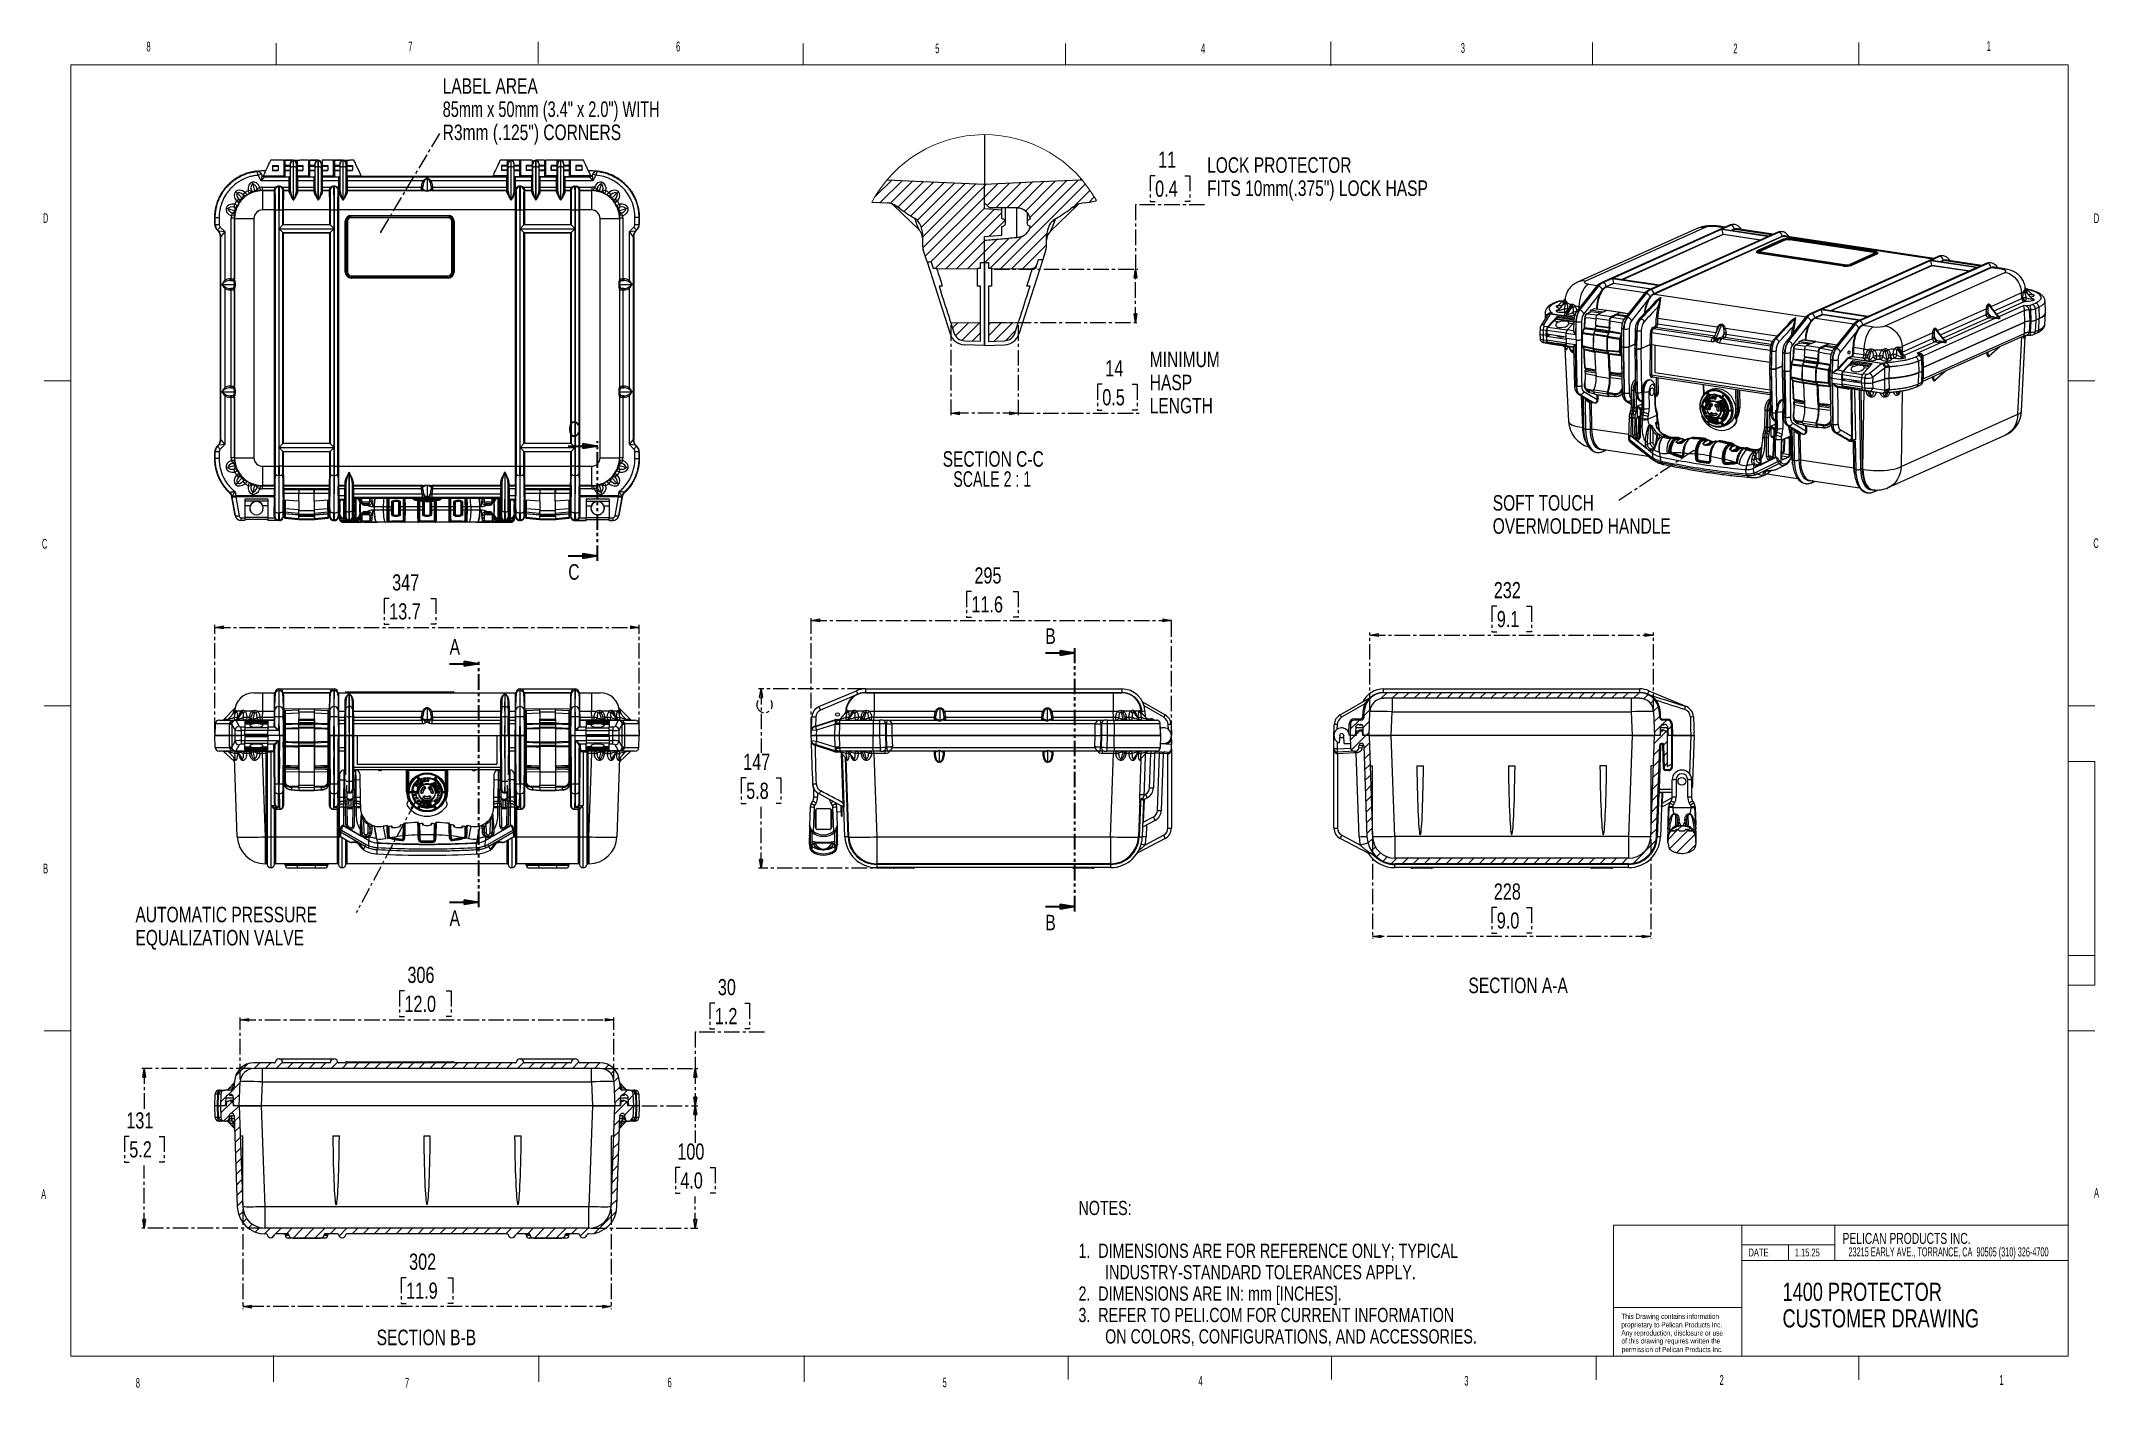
# Model space of a CAD drawing. Header units: millimetres. Extents: x 12 to 854, y 4 to 555.
import ezdxf

# ---------------------------------------------------------------- set-up
doc = ezdxf.new("R2010")
doc.units = ezdxf.units.MM
doc.linetypes.add('CENTER', pattern=[10.16, 6.35, -1.27, 1.27, -1.27])
doc.linetypes.add('PHANTOM', pattern=[12.7, 6.35, -1.27, 1.27, -1.27, 1.27, -1.27])
doc.layers.add('DEFAULT_1', color=7, linetype='CENTER')
doc.layers.add('LINE', color=150, linetype='CENTER', lineweight=35)
doc.styles.add('SLDTEXTSTYLE0', font='TXT', dxfattribs={"width": 0.497368})
doc.styles.add('SLDTEXTSTYLE1', font='TXT', dxfattribs={"width": 0.7})
doc.styles.add('SLDTEXTSTYLE2', font='TXT', dxfattribs={"width": 0.75})
doc.styles.add('SLDTEXTSTYLE3', font='TXT', dxfattribs={"width": 0.56})
doc.styles.add('SLDTEXTSTYLE4', font='TXT', dxfattribs={"width": 0.605})
doc.styles.add('SLDTEXTSTYLE5', font='TXT', dxfattribs={"width": 0.681818})
doc.dimstyles.new('SLDDIMSTYLE0', dxfattribs={"dimtxt": 6.614583, "dimasz": 3.556, "dimexe": 0, "dimexo": 0.0625, "dimgap": 1.653646, "dimtad": 1, "dimdec": 0, "dimlfac": 2, "dimrnd": 1e-09, "dimzin": 12, "dimdsep": 46, "dimtxsty": 'SLDTEXTSTYLE2', "dimblk1": 'CLOSED', "dimblk2": 'CLOSED', "dimsah": 1, "dimcen": 0.09, "dimadec": 0, "dimazin": 3, "dimtfac": 1, "dimtdec": 0, "dimtofl": 0, "dimtmove": 0, "dimatfit": 3, "dimldrblk": 'CLOSED', "dimfxl": 1, "dimfrac": 2, "dimtolj": 1, "dimtzin": 12, "dimarcsym": 0})
doc.dimstyles.new('SLDDIMSTYLE1', dxfattribs={"dimtxt": 0.18, "dimasz": 3.556, "dimexe": 0, "dimexo": 0.0625, "dimgap": 0, "dimtad": 0, "dimtih": 1, "dimtoh": 1, "dimdec": 0, "dimrnd": 1e-09, "dimzin": 0, "dimdsep": 46, "dimtxsty": 'Standard', "dimsah": 1, "dimcen": 0.09, "dimadec": 0, "dimazin": 0, "dimtfac": 3.556, "dimtdec": 0, "dimtofl": 0, "dimtmove": 0, "dimatfit": 3, "dimfxl": 1, "dimfrac": 2, "dimtolj": 1, "dimtzin": 0, "dimarcsym": 0})
doc.dimstyles.new('SLDDIMSTYLE2', dxfattribs={"dimtxt": 0.18, "dimasz": 0.762, "dimexe": 0, "dimexo": 0.0625, "dimgap": 0, "dimtad": 0, "dimtih": 1, "dimtoh": 1, "dimdec": 0, "dimrnd": 1e-09, "dimzin": 0, "dimdsep": 46, "dimtxsty": 'Standard', "dimblk1": 'DOT', "dimblk2": 'DOT', "dimsah": 1, "dimcen": 0.09, "dimadec": 0, "dimazin": 0, "dimtfac": 0.762, "dimtdec": 0, "dimtofl": 0, "dimtmove": 0, "dimatfit": 3, "dimldrblk": 'DOT', "dimfxl": 1, "dimfrac": 2, "dimtolj": 1, "dimtzin": 0, "dimarcsym": 0})
doc.dimstyles.new('SLDDIMSTYLE3', dxfattribs={"dimtxt": 6.614583, "dimasz": 3.556, "dimexe": 0, "dimexo": 0.0625, "dimgap": 1.653646, "dimtad": 0, "dimtih": 1, "dimtoh": 1, "dimdec": 0, "dimlfac": 2, "dimrnd": 1e-09, "dimzin": 12, "dimdsep": 46, "dimtxsty": 'SLDTEXTSTYLE2', "dimblk1": 'CLOSED', "dimblk2": 'CLOSED', "dimsah": 1, "dimcen": 0.09, "dimadec": 0, "dimazin": 3, "dimtfac": 1, "dimtdec": 0, "dimtofl": 0, "dimtmove": 0, "dimatfit": 3, "dimldrblk": 'CLOSED', "dimfxl": 1, "dimfrac": 2, "dimtolj": 1, "dimtzin": 12, "dimarcsym": 0})
doc.dimstyles.new('SLDDIMSTYLE4', dxfattribs={"dimtxt": 6.614583, "dimasz": 3.556, "dimexe": 0, "dimexo": 0.0625, "dimgap": 1.653646, "dimtad": 0, "dimtih": 1, "dimtoh": 1, "dimdec": 0, "dimlfac": 0.5, "dimrnd": 1e-09, "dimzin": 12, "dimdsep": 46, "dimtxsty": 'SLDTEXTSTYLE2', "dimblk1": 'CLOSED', "dimblk2": 'CLOSED', "dimsah": 1, "dimcen": 0.09, "dimadec": 0, "dimazin": 3, "dimtfac": 1, "dimtdec": 0, "dimtofl": 0, "dimtmove": 0, "dimatfit": 3, "dimldrblk": 'CLOSED', "dimfxl": 1, "dimfrac": 2, "dimtolj": 1, "dimtzin": 12, "dimarcsym": 0})
doc.dimstyles.new('SLDDIMSTYLE5', dxfattribs={"dimtxt": 6.614583, "dimasz": 3.556, "dimexe": 0, "dimexo": 0.0625, "dimgap": 1.653646, "dimtad": 1, "dimdec": 0, "dimlfac": 0.5, "dimrnd": 1e-09, "dimzin": 12, "dimdsep": 46, "dimtxsty": 'SLDTEXTSTYLE2', "dimblk1": 'CLOSED', "dimblk2": 'CLOSED', "dimsah": 1, "dimcen": 0.09, "dimadec": 0, "dimazin": 3, "dimtfac": 1, "dimtdec": 0, "dimtofl": 0, "dimtmove": 0, "dimatfit": 3, "dimldrblk": 'CLOSED', "dimfxl": 1, "dimfrac": 2, "dimtolj": 1, "dimtzin": 12, "dimarcsym": 0})

msp = doc.modelspace()

# ---------------------------------------------------------------- texts
at = {"color": 7, "linetype": 'Continuous', "lineweight": 0}
for s, insert, char_height, attachment_point, style in [('8', (55.03, 555.27), 3.97, 1, 'SLDTEXTSTYLE3'), ('7', (162.21, 555.27), 3.97, 1, 'SLDTEXTSTYLE3'), ('6', (271.83, 555.27), 3.97, 1, 'SLDTEXTSTYLE3'), ('5', (377.92, 554.46), 3.97, 1, 'SLDTEXTSTYLE3'), ('4', (486.68, 554.46), 3.97, 1, 'SLDTEXTSTYLE3'), ('3', (593.04, 554.68), 3.97, 1, 'SLDTEXTSTYLE3'), ('2', (704.6, 554.5), 3.97, 1, 'SLDTEXTSTYLE3'), ('1', (808.26, 555.48), 3.97, 1, 'SLDTEXTSTYLE3'), ('D', (12.66, 485.09), 3.97, 1, 'SLDTEXTSTYLE3'), ('D', (852.13, 485), 3.97, 1, 'SLDTEXTSTYLE3'), ('C', (12.26, 351.81), 3.97, 1, 'SLDTEXTSTYLE3'), ('C', (851.94, 352.07), 3.97, 1, 'SLDTEXTSTYLE3'), ('B', (12.73, 218.91), 3.97, 1, 'SLDTEXTSTYLE3'), ('A', (11.94, 85.7), 3.97, 1, 'SLDTEXTSTYLE3'), ('A', (852.22, 86.21), 3.97, 1, 'SLDTEXTSTYLE3'), ('PELICAN PRODUCTS INC.', (749.28, 67.81), 4.5, 1, 'SLDTEXTSTYLE1'), ('DATE', (710.8, 61.39), 3.175, 1, 'SLDTEXTSTYLE4'), ('1.15.25', (729.74, 61.39), 3.175, 1, 'SLDTEXTSTYLE4'), ('23215 EARLY AVE., TORRANCE, CA  90505 (310) 326-4700', (792.67, 61.93), 3.75, 2, 'SLDTEXTSTYLE0'), ('This Drawing contains information', (658.77, 34.73), 2.1167, 1, 'SLDTEXTSTYLE2'), ('Any reproduction, disclosure or use', (658.75, 27.92), 2.1167, 1, 'SLDTEXTSTYLE2'), ('proprietary to Pelican Products Inc.', (658.74, 31.28), 2.1167, 1, 'SLDTEXTSTYLE2'), ('of this drawing requires written the', (658.81, 24.69), 2.1167, 1, 'SLDTEXTSTYLE2'), ('permission of Pelican Products Inc.', (658.9, 21.15), 2.1167, 1, 'SLDTEXTSTYLE2'), ('8', (50.66, 8.45), 3.97, 1, 'SLDTEXTSTYLE3'), ('7', (160.87, 8.45), 3.97, 1, 'SLDTEXTSTYLE3'), ('6', (268.34, 8.64), 3.97, 1, 'SLDTEXTSTYLE3'), ('5', (380.92, 8.64), 3.97, 1, 'SLDTEXTSTYLE3'), ('4', (485.65, 9.26), 3.97, 1, 'SLDTEXTSTYLE3'), ('3', (594.48, 9.26), 3.97, 1, 'SLDTEXTSTYLE3'), ('2', (698.94, 9.61), 3.97, 1, 'SLDTEXTSTYLE3'), ('1', (813.49, 9.61), 3.97, 1, 'SLDTEXTSTYLE3')]:
    msp.add_mtext(s, dxfattribs=dict(at, insert=insert, char_height=char_height, attachment_point=attachment_point, style=style))
at = {"color": 7, "linetype": 'Continuous', "char_height": 6.35, "attachment_point": 1, "style": 'SLDTEXTSTYLE2'}
for s, insert in [('C', (227.71, 399.91)), ('C', (227.71, 341.46)), ('B', (422.99, 315.21)), ('A', (179.13, 310.83)), ('A', (179.13, 199.8)), ('B', (422.99, 197.99))]:
    msp.add_mtext(s, dxfattribs=dict(at, insert=insert))
at = {"layer": 'LINE', "char_height": 6.35, "attachment_point": 2, "style": 'SLDTEXTSTYLE2'}
for s, insert in [('SECTION A-A', (616.5, 172.29)), ('SECTION B-B', (169.62, 28.23))]:
    msp.add_mtext(s, dxfattribs=dict(at, insert=insert))

# ---------------------------------------------------------------- blocks, each defined once
blk = doc.blocks.new('SW_NOTE_0')
at = {"color": 0, "linetype": 'Continuous', "lineweight": 0, "char_height": 7.4083, "attachment_point": 1, "style": 'SLDTEXTSTYLE2'}
for s, insert in [('1400 PROTECTOR', (0, 9.55)), ('CUSTOMER DRAWING', (0, -1.33))]:
    blk.add_mtext(s, dxfattribs=dict(at, insert=insert))
blk = doc.blocks.new('SW_NOTE_0_1')
at = {"color": 0, "linetype": 'Continuous', "lineweight": 0, "attachment_point": 1, "style": 'SLDTEXTSTYLE2'}
for s, insert, char_height in [('NOTES:', (0, 7.5), 5.821), ('1.  DIMENSIONS ARE FOR REFERENCE ONLY; TYPICAL', (0, -10.02), 5.8208), ('INDUSTRY-STANDARD TOLERANCES APPLY.', (10.91, -18.78), 5.8208), ('2.  DIMENSIONS ARE IN: mm [INCHES].', (0, -27.54), 5.8208), ('3.  REFER TO PELI.COM FOR CURRENT INFORMATION', (0, -36.3), 5.8208), ('ON COLORS, CONFIGURATIONS, AND ACCESSORIES.', (10.91, -45.06), 5.8208)]:
    blk.add_mtext(s, dxfattribs=dict(at, insert=insert, char_height=char_height))
blk = doc.blocks.new('_Closed')
at = {"color": 0, "linetype": 'ByBlock', "lineweight": -2}
for p, q in [((-1, 0.166667), (0, 0)), ((-1, 0.166667), (-1, -0.166667)), ((0, 0), (-1, -0.166667)), ((0, 0), (-1, 0))]:
    blk.add_line(p, q, dxfattribs=at)
blk = doc.blocks.new('_D')
at = {"layer": 'DEFAULT_1'}
for p, q in [((154.41, 327.43), (152.4, 327.43)), ((152.4, 327.43), (152.4, 316.92)), ((171.51, 327.43), (173.52, 327.43)), ((173.52, 327.43), (173.52, 316.92)), ((83.03, 272.33), (83.03, 316.58)), ((83.03, 315.58), (256.76, 315.58)), ((152.4, 316.92), (154.41, 316.92)), ((173.52, 316.92), (171.51, 316.92)), ((256.76, 272.33), (256.76, 316.58))]:
    blk.add_line(p, q, dxfattribs=at)
at = {"layer": 'DEFAULT_1', "xscale": 3.556, "yscale": 3.556, "rotation": 180}
blk.add_blockref('_Closed', (83.03, 315.58, -1.61), dxfattribs=at)
at = {"layer": 'DEFAULT_1', "xscale": 3.556, "yscale": 3.556}
blk.add_blockref('_Closed', (256.76, 315.58, -1.61), dxfattribs=at)
at = {"layer": 'DEFAULT_1', "char_height": 6.615, "attachment_point": 1, "style": 'SLDTEXTSTYLE2'}
for s, insert in [('347', (155.63, 337.3)), ('13.7', (154.41, 325.45))]:
    blk.add_mtext(s, dxfattribs=dict(at, insert=insert))
blk = doc.blocks.new('SW_NOTE_0_2')
at = {"layer": 'DEFAULT_1', "color": 0, "char_height": 6.35, "attachment_point": 1, "style": 'SLDTEXTSTYLE2'}
for s, insert in [('AUTOMATIC PRESSURE', (-90.31, 2.52)), ('EQUALIZATION VALVE', (-90.31, -6.94))]:
    blk.add_mtext(s, dxfattribs=dict(at, insert=insert))
blk = doc.blocks.new('SW_NOTE_0_3')
at = {"layer": 'DEFAULT_1', "color": 0, "char_height": 6.35, "attachment_point": 1}
for s, insert, style in [('LABEL AREA', (0.53, 21.52), 'SLDTEXTSTYLE2'), ('85mm x 50mm (3.4" x 2.0") WITH', (0.53, 12.05), 'SLDTEXTSTYLE1'), ('R3mm (.125") CORNERS', (0.53, 2.59), 'SLDTEXTSTYLE2')]:
    blk.add_mtext(s, dxfattribs=dict(at, insert=insert, style=style))
blk = doc.blocks.new('_Dot')
at = {"color": 0, "linetype": 'ByBlock', "lineweight": -2}
blk.add_line((-0.5, 0), (-1, 0), dxfattribs=at)
at = {"color": 0, "linetype": 'ByBlock', "const_width": 0.5}
blk.add_lwpolyline([(-0.25, 0, 1), (0.25, 0, 1)], format="xyb", close=True, dxfattribs=at)
blk = doc.blocks.new('_D_1')
at = {"layer": 'DEFAULT_1'}
for p, q in [((392.73, 330.29), (390.72, 330.29)), ((390.72, 330.29), (390.72, 319.78)), ((409.83, 330.29), (411.84, 330.29)), ((411.84, 330.29), (411.84, 319.78)), ((327.14, 272.33), (327.14, 319.44)), ((327.14, 318.44), (474.63, 318.44)), ((390.72, 319.78), (392.73, 319.78)), ((411.84, 319.78), (409.83, 319.78)), ((474.63, 271.12), (474.63, 319.44))]:
    blk.add_line(p, q, dxfattribs=at)
at = {"layer": 'DEFAULT_1', "xscale": 3.556, "yscale": 3.556, "rotation": 180}
blk.add_blockref('_Closed', (327.14, 318.44, 0.09), dxfattribs=at)
at = {"layer": 'DEFAULT_1', "xscale": 3.556, "yscale": 3.556}
blk.add_blockref('_Closed', (474.63, 318.44, 0.09), dxfattribs=at)
at = {"layer": 'DEFAULT_1', "char_height": 6.615, "attachment_point": 1, "style": 'SLDTEXTSTYLE2'}
for s, insert in [('295', (393.95, 340.16)), ('11.6', (392.73, 328.31))]:
    blk.add_mtext(s, dxfattribs=dict(at, insert=insert))
blk = doc.blocks.new('_D_2')
at = {"layer": 'DEFAULT_1'}
for p, q in [((348.38, 290.44), (305.63, 290.44)), ((306.63, 290.44), (306.63, 264.2)), ((300.52, 254.03), (298.51, 254.03)), ((298.51, 254.03), (298.51, 243.53)), ((312.74, 254.03), (314.75, 254.03)), ((314.75, 254.03), (314.75, 243.53)), ((298.51, 243.53), (300.52, 243.53)), ((306.63, 217.1), (306.63, 242.18)), ((314.75, 243.53), (312.74, 243.53)), ((360.14, 217.1), (305.63, 217.1))]:
    blk.add_line(p, q, dxfattribs=at)
at = {"layer": 'DEFAULT_1', "xscale": 3.556, "yscale": 3.556}
for p, rotation in [((306.63, 290.44, 0.09), 90), ((306.63, 217.1, 0.09), 270)]:
    blk.add_blockref('_Closed', p, dxfattribs=dict(at, rotation=rotation))
at = {"layer": 'DEFAULT_1', "char_height": 6.615, "attachment_point": 1, "style": 'SLDTEXTSTYLE2'}
for s, insert in [('147', (299.3, 263.9)), ('5.8', (300.52, 252.05))]:
    blk.add_mtext(s, dxfattribs=dict(at, insert=insert))
blk = doc.blocks.new('_D_3')
at = {"layer": 'DEFAULT_1'}
for p, q in [((607.77, 324.29), (605.76, 324.29)), ((605.76, 324.29), (605.76, 313.78)), ((619.98, 324.29), (621.99, 324.29)), ((621.99, 324.29), (621.99, 313.78)), ((555.8, 282.11), (555.8, 313.44)), ((555.8, 312.44), (671.95, 312.44)), ((605.76, 313.78), (607.77, 313.78)), ((621.99, 313.78), (619.98, 313.78)), ((671.95, 282.11), (671.95, 313.44))]:
    blk.add_line(p, q, dxfattribs=at)
at = {"layer": 'DEFAULT_1', "xscale": 3.556, "yscale": 3.556, "rotation": 180}
blk.add_blockref('_Closed', (555.8, 312.44, 32.92), dxfattribs=at)
at = {"layer": 'DEFAULT_1', "xscale": 3.556, "yscale": 3.556}
blk.add_blockref('_Closed', (671.95, 312.44, 32.92), dxfattribs=at)
at = {"layer": 'DEFAULT_1', "char_height": 6.615, "attachment_point": 1, "style": 'SLDTEXTSTYLE2'}
for s, insert in [('232', (606.54, 334.16)), ('9.1', (607.77, 322.31))]:
    blk.add_mtext(s, dxfattribs=dict(at, insert=insert))
blk = doc.blocks.new('_D_4')
at = {"layer": 'DEFAULT_1'}
for p, q in [((556.9, 228.98), (556.9, 188.1)), ((670.85, 228.98), (670.85, 188.1)), ((607.77, 200.95), (605.76, 200.95)), ((605.76, 200.95), (605.76, 190.44)), ((619.98, 200.95), (621.99, 200.95)), ((621.99, 200.95), (621.99, 190.44)), ((670.85, 189.1), (556.9, 189.1)), ((605.76, 190.44), (607.77, 190.44)), ((621.99, 190.44), (619.98, 190.44))]:
    blk.add_line(p, q, dxfattribs=at)
at = {"layer": 'DEFAULT_1', "xscale": 3.556, "yscale": 3.556, "rotation": 180}
blk.add_blockref('_Closed', (556.9, 189.1, 32.92), dxfattribs=at)
at = {"layer": 'DEFAULT_1', "xscale": 3.556, "yscale": 3.556}
blk.add_blockref('_Closed', (670.85, 189.1, 32.92), dxfattribs=at)
at = {"layer": 'DEFAULT_1', "char_height": 6.615, "attachment_point": 1, "style": 'SLDTEXTSTYLE2'}
for s, insert in [('228', (606.54, 210.82)), ('9.0', (607.77, 198.96))]:
    blk.add_mtext(s, dxfattribs=dict(at, insert=insert))
blk = doc.blocks.new('_D_5')
at = {"layer": 'DEFAULT_1'}
for p, q in [((160.65, 166.84), (158.64, 166.84)), ((158.64, 166.84), (158.64, 156.33)), ((177.75, 166.84), (179.76, 166.84)), ((179.76, 166.84), (179.76, 156.33)), ((93.4, 130.66), (93.4, 155.99)), ((93.4, 154.99), (246.39, 154.99)), ((158.64, 156.33), (160.65, 156.33)), ((179.76, 156.33), (177.75, 156.33)), ((246.39, 130.66), (246.39, 155.99))]:
    blk.add_line(p, q, dxfattribs=at)
at = {"layer": 'DEFAULT_1', "xscale": 3.556, "yscale": 3.556, "rotation": 180}
blk.add_blockref('_Closed', (93.4, 154.99, -1.61), dxfattribs=at)
at = {"layer": 'DEFAULT_1', "xscale": 3.556, "yscale": 3.556}
blk.add_blockref('_Closed', (246.39, 154.99, -1.61), dxfattribs=at)
at = {"layer": 'DEFAULT_1', "char_height": 6.615, "attachment_point": 1, "style": 'SLDTEXTSTYLE2'}
for s, insert in [('306', (161.87, 176.71)), ('12.0', (160.65, 164.86))]:
    blk.add_mtext(s, dxfattribs=dict(at, insert=insert))
blk = doc.blocks.new('_D_6')
at = {"layer": 'DEFAULT_1'}
for p, q in [((94.5, 77.53), (94.5, 36.65)), ((245.28, 77.53), (245.28, 36.65)), ((161.34, 49.5), (159.33, 49.5)), ((159.33, 49.5), (159.33, 38.99)), ((178.44, 49.5), (180.46, 49.5)), ((180.46, 49.5), (180.46, 38.99)), ((245.28, 37.65), (94.5, 37.65)), ((159.33, 38.99), (161.34, 38.99)), ((180.46, 38.99), (178.44, 38.99))]:
    blk.add_line(p, q, dxfattribs=at)
at = {"layer": 'DEFAULT_1', "xscale": 3.556, "yscale": 3.556, "rotation": 180}
blk.add_blockref('_Closed', (94.5, 37.65, -1.61), dxfattribs=at)
at = {"layer": 'DEFAULT_1', "xscale": 3.556, "yscale": 3.556}
blk.add_blockref('_Closed', (245.28, 37.65, -1.61), dxfattribs=at)
at = {"layer": 'DEFAULT_1', "char_height": 6.615, "attachment_point": 1, "style": 'SLDTEXTSTYLE2'}
for s, insert in [('302', (162.56, 59.36)), ('11.9', (161.34, 47.51))]:
    blk.add_mtext(s, dxfattribs=dict(at, insert=insert))
blk = doc.blocks.new('_D_7')
at = {"layer": 'DEFAULT_1'}
for p, q in [((287.71, 161.83), (285.7, 161.83)), ((285.7, 161.83), (285.7, 151.32)), ((299.93, 161.83), (301.94, 161.83)), ((301.94, 161.83), (301.94, 151.32)), ((307.98, 149.98), (279.67, 149.98)), ((279.67, 149.98), (279.67, 135.11)), ((285.7, 151.32), (287.71, 151.32)), ((301.94, 151.32), (299.93, 151.32)), ((241.74, 135.11), (280.67, 135.11)), ((279.67, 135.11), (279.67, 119.87)), ((257.76, 119.87), (280.67, 119.87))]:
    blk.add_line(p, q, dxfattribs=at)
at = {"layer": 'DEFAULT_1', "xscale": 3.556, "yscale": 3.556}
for p, rotation in [((279.67, 135.11, -1.61), 90), ((279.67, 119.87, -1.61), 270)]:
    blk.add_blockref('_Closed', p, dxfattribs=dict(at, rotation=rotation))
at = {"layer": 'DEFAULT_1', "char_height": 6.615, "attachment_point": 1, "style": 'SLDTEXTSTYLE2'}
for s, insert in [('30', (288.93, 171.7)), ('1.2', (287.71, 159.85))]:
    blk.add_mtext(s, dxfattribs=dict(at, insert=insert))
blk = doc.blocks.new('_D_8')
at = {"layer": 'DEFAULT_1'}
for p, q in [((257.76, 119.87), (280.67, 119.87)), ((279.67, 119.87), (279.67, 104.72)), ((273.56, 94.56), (271.55, 94.56)), ((271.55, 94.56), (271.55, 84.05)), ((285.77, 94.56), (287.78, 94.56)), ((287.78, 94.56), (287.78, 84.05)), ((271.55, 84.05), (273.56, 84.05)), ((279.67, 69.71), (279.67, 82.7)), ((287.78, 84.05), (285.77, 84.05)), ((237.15, 69.71), (280.67, 69.71))]:
    blk.add_line(p, q, dxfattribs=at)
at = {"layer": 'DEFAULT_1', "xscale": 3.556, "yscale": 3.556}
for p, rotation in [((279.67, 119.87, -1.61), 90), ((279.67, 69.71, -1.61), 270)]:
    blk.add_blockref('_Closed', p, dxfattribs=dict(at, rotation=rotation))
at = {"layer": 'DEFAULT_1', "char_height": 6.615, "attachment_point": 1, "style": 'SLDTEXTSTYLE2'}
for s, insert in [('100', (272.34, 104.42)), ('4.0', (273.56, 92.57))]:
    blk.add_mtext(s, dxfattribs=dict(at, insert=insert))
blk = doc.blocks.new('_D_9')
at = {"layer": 'DEFAULT_1'}
for p, q in [((98.05, 135.11), (53.12, 135.11)), ((54.12, 135.11), (54.12, 117.45)), ((48.01, 107.29), (46, 107.29)), ((46, 107.29), (46, 96.78)), ((60.23, 107.29), (62.24, 107.29)), ((62.24, 107.29), (62.24, 96.78)), ((46, 96.78), (48.01, 96.78)), ((54.12, 69.71), (54.12, 95.44)), ((62.24, 96.78), (60.23, 96.78)), ((102.64, 69.71), (53.12, 69.71))]:
    blk.add_line(p, q, dxfattribs=at)
at = {"layer": 'DEFAULT_1', "xscale": 3.556, "yscale": 3.556}
for p, rotation in [((54.12, 135.11, -1.61), 90), ((54.12, 69.71, -1.61), 270)]:
    blk.add_blockref('_Closed', p, dxfattribs=dict(at, rotation=rotation))
at = {"layer": 'DEFAULT_1', "char_height": 6.615, "attachment_point": 1, "style": 'SLDTEXTSTYLE2'}
for s, insert in [('131', (46.79, 117.16)), ('5.2', (48.01, 105.31))]:
    blk.add_mtext(s, dxfattribs=dict(at, insert=insert))
blk = doc.blocks.new('SW_HATCH_0')
at = {"color": 0, "linetype": 'Continuous', "lineweight": 18}
for p, q in [((0, 0), (7.07, 7.07)), ((2.33, -2.16), (11.37, 6.88)), ((6.43, -2.55), (15.66, 6.68)), ((9.46, -4.01), (19.96, 6.49)), ((12.12, -5.84), (24.27, 6.3)), ((14.8, -7.65), (28.57, 6.12)), ((17.42, -9.52), (32.87, 5.93)), ((19.11, -12.32), (37.17, 5.74)), ((19.6, -16.32), (41.47, 5.55)), ((19.7, -20.71), (45, 4.59)), ((20.75, -24.15), (45, 0.1)), ((45, 0.1), (50.54, 5.64)), ((45, 4.59), (45.85, 5.44)), ((46.05, -3.34), (55.24, 5.84)), ((49.57, -4.31), (59.93, 6.05)), ((51.46, -29.37), (86.28, 5.45)), ((54.06, -4.31), (64.63, 6.26)), ((58.47, -4.4), (69.32, 6.46)), ((61.72, -5.64), (74.02, 6.67)), ((63.45, -12.88), (83.42, 7.09)), ((63.59, -8.26), (78.72, 6.88)), ((81.35, -3.96), (88.17, 2.86)), ((87.92, -1.89), (89.93, 0.12)), ((22.99, -26.4), (45, -4.39)), ((24.91, -28.97), (48.88, -5)), ((29.11, -29.26), (52.11, -6.26)), ((45.13, -26.71), (55.1, -16.74)), ((46.95, -15.92), (53.34, -9.52)), ((47.34, -28.99), (60.45, -15.88)), ((51.78, -15.57), (52.11, -15.24)), ((55.99, -29.33), (70.5, -14.81)), ((33.56, -29.3), (45, -17.86)), ((38.01, -29.34), (45, -22.35)), ((45, -22.35), (50.18, -17.17)), ((45, -17.86), (45.25, -17.61)), ((60.52, -29.29), (70.4, -19.4)), ((42.87, -28.97), (43.37, -28.47)), ((65.3, -28.99), (66.32, -27.97)), ((68.81, -25.48), (68.83, -25.46)), ((31.85, -53.46), (34, -51.31)), ((33.12, -56.68), (38.53, -51.27)), ((35.75, -58.54), (43.06, -51.23)), ((39.96, -58.83), (43.37, -55.41)), ((46.63, -52.16), (47.52, -51.26)), ((46.63, -56.65), (51.97, -51.3)), ((48.88, -58.89), (56.43, -51.34)), ((53.55, -58.7), (57.85, -54.4))]:
    blk.add_line(p, q, dxfattribs=at)
blk = doc.blocks.new('_D_10')
at = {"layer": 'DEFAULT_1'}
for p, q in [((467.92, 500.4), (465.91, 500.4)), ((465.91, 500.4), (465.91, 489.89)), ((480.14, 500.4), (482.15, 500.4)), ((482.15, 500.4), (482.15, 489.89)), ((488.18, 488.55), (459.88, 488.55)), ((459.88, 488.55), (459.88, 462.21)), ((465.91, 489.89), (467.92, 489.89)), ((482.15, 489.89), (480.14, 489.89)), ((401.98, 462.21), (460.88, 462.21)), ((459.88, 440.35), (459.88, 462.21)), ((400.71, 440.35), (460.88, 440.35))]:
    blk.add_line(p, q, dxfattribs=at)
at = {"layer": 'DEFAULT_1', "xscale": 3.556, "yscale": 3.556}
for p, rotation in [((459.88, 462.21, 133.18), 90), ((459.88, 440.35, 133.18), 270)]:
    blk.add_blockref('_Closed', p, dxfattribs=dict(at, rotation=rotation))
at = {"layer": 'DEFAULT_1', "char_height": 6.615, "attachment_point": 1, "style": 'SLDTEXTSTYLE2'}
for s, insert in [('11', (469.14, 510.27)), ('0.4', (467.92, 498.42))]:
    blk.add_mtext(s, dxfattribs=dict(at, insert=insert))
blk = doc.blocks.new('_D_11')
at = {"layer": 'DEFAULT_1'}
for p, q in [((384.26, 439.27), (384.26, 402.21)), ((411.91, 439.25), (411.91, 402.21)), ((446.28, 415.06), (444.27, 415.06)), ((444.27, 415.06), (444.27, 404.55)), ((458.49, 415.06), (460.5, 415.06)), ((460.5, 415.06), (460.5, 404.55)), ((444.27, 404.55), (446.28, 404.55)), ((460.5, 404.55), (458.49, 404.55)), ((411.91, 403.21), (384.26, 403.21)), ((411.91, 403.21), (462.52, 403.21))]:
    blk.add_line(p, q, dxfattribs=at)
at = {"layer": 'DEFAULT_1', "xscale": 3.556, "yscale": 3.556, "rotation": 180}
blk.add_blockref('_Closed', (384.26, 403.21, 133.18), dxfattribs=at)
at = {"layer": 'DEFAULT_1', "xscale": 3.556, "yscale": 3.556}
blk.add_blockref('_Closed', (411.91, 403.21, 133.18), dxfattribs=at)
at = {"layer": 'DEFAULT_1', "char_height": 6.615, "attachment_point": 1, "style": 'SLDTEXTSTYLE2'}
for s, insert in [('14', (447.5, 424.93)), ('0.5', (446.28, 413.08))]:
    blk.add_mtext(s, dxfattribs=dict(at, insert=insert))
blk = doc.blocks.new('SW_NOTE_0_4')
at = {"layer": 'LINE', "color": 0, "char_height": 6.35, "attachment_point": 2}
for s, insert, style in [('SECTION C-C', (26.69, 8.19), 'SLDTEXTSTYLE2'), ('SCALE 2 : 1', (26.29, -0.03), 'SLDTEXTSTYLE5')]:
    blk.add_mtext(s, dxfattribs=dict(at, insert=insert, style=style))
blk = doc.blocks.new('SW_NOTE_0_5')
at = {"layer": 'DEFAULT_1', "color": 0, "char_height": 6.35, "attachment_point": 1, "style": 'SLDTEXTSTYLE2'}
for s, insert in [('MINIMUM', (0, 8.19)), ('HASP', (0, -1.28)), ('LENGTH', (0, -10.75))]:
    blk.add_mtext(s, dxfattribs=dict(at, insert=insert))
blk = doc.blocks.new('SW_NOTE_0_6')
at = {"layer": 'DEFAULT_1', "color": 0, "char_height": 6.35, "attachment_point": 1, "style": 'SLDTEXTSTYLE2'}
for s, insert in [('LOCK PROTECTOR', (0, 8.19)), ('FITS 10mm(.375") LOCK HASP', (0, -1.28))]:
    blk.add_mtext(s, dxfattribs=dict(at, insert=insert))
blk = doc.blocks.new('SW_NOTE_0_7')
at = {"layer": 'DEFAULT_1', "color": 0, "char_height": 6.35, "attachment_point": 1, "style": 'SLDTEXTSTYLE2'}
for s, insert in [('SOFT TOUCH', (-51.23, 2.53)), ('OVERMOLDED HANDLE', (-51.23, -6.94))]:
    blk.add_mtext(s, dxfattribs=dict(at, insert=insert))

# ---------------------------------------------------------------- dimensions: what is measured, and where the dimension line sits
at = {"layer": 'DEFAULT_1'}
for base, p1, p2, dimstyle, picture, middle in [((459.88, 462.21), (399.71, 440.35), (400.98, 462.21), 'SLDDIMSTYLE4', '_D_10', (459.88, 499.56)), ((306.63, 217.1), (349.38, 290.44), (361.14, 217.1), 'SLDDIMSTYLE3', '_D_2', (306.63, 253.19)), ((279.67, 119.87), (240.74, 135.11), (256.76, 119.87), 'SLDDIMSTYLE3', '_D_7', (279.67, 160.99)), ((54.12, 69.71), (99.05, 135.11), (103.64, 69.71), 'SLDDIMSTYLE3', '_D_9', (54.12, 106.44)), ((279.67, 69.71), (256.76, 119.87), (236.15, 69.71), 'SLDDIMSTYLE3', '_D_8', (279.67, 93.71))]:
    dim = msp.add_linear_dim(base=base, p1=p1, p2=p2, angle=90, dimstyle=dimstyle, dxfattribs=at)
    dim.commit()
    dim.dimension.update_dxf_attribs({"geometry": picture, "text_midpoint": middle, "dimtype": 160})
for base, p1, p2, dimstyle, picture, middle in [((384.26, 403.21), (411.91, 440.25), (384.26, 440.27), 'SLDDIMSTYLE5', '_D_11', (452.39, 403.21)), ((256.76, 315.58), (83.03, 271.32), (256.76, 271.32), 'SLDDIMSTYLE0', '_D', (162.96, 315.58)), ((474.63, 318.44), (327.14, 271.32), (474.63, 270.12), 'SLDDIMSTYLE0', '_D_1', (401.28, 318.44)), ((671.95, 312.44), (555.8, 281.11), (671.95, 281.11), 'SLDDIMSTYLE0', '_D_3', (613.87, 312.44)), ((556.9, 189.1), (670.85, 229.98), (556.9, 229.98), 'SLDDIMSTYLE0', '_D_4', (613.87, 189.1)), ((246.39, 154.99), (93.4, 129.66), (246.39, 129.66), 'SLDDIMSTYLE0', '_D_5', (169.2, 154.99)), ((94.5, 37.65), (245.28, 78.53), (94.5, 78.53), 'SLDDIMSTYLE0', '_D_6', (169.89, 37.65))]:
    dim = msp.add_linear_dim(base=base, p1=p1, p2=p2, dimstyle=dimstyle, dxfattribs=at)
    dim.commit()
    dim.dimension.update_dxf_attribs({"geometry": picture, "text_midpoint": middle, "dimtype": 160})

# ---------------------------------------------------------------- hatches: boundary and pattern name
at = {"linetype": 'Continuous', "lineweight": 18}
h = msp.add_hatch(dxfattribs=at)
h.set_pattern_fill('ANSI31', style=0)
edge = h.paths.add_edge_path(flags=0)
edge.add_line((688.04, 232.39), (686.23, 232.39))
edge.add_spline(control_points=[(686.23, 232.39), (686.22, 232.42), (686.21, 232.44), (686.2, 232.47), (686.18, 232.54), (686.14, 232.6), (686.09, 232.66), (686.05, 232.71), (685.99, 232.76), (685.93, 232.79), (685.87, 232.83), (685.8, 232.86), (685.73, 232.87), (685.69, 232.88), (685.65, 232.88), (685.61, 232.88)], knot_values=[0.000255, 0.000255, 0.000255, 0.000255, 0.000428, 0.000428, 0.000428, 0.000855, 0.000855, 0.000855, 0.001283, 0.001283, 0.001283, 0.001709, 0.001709, 0.001709, 0.001952, 0.001952, 0.001952, 0.001952], weights=[1, 1, 1, 1, 1, 1, 1, 1, 1, 1, 1, 1, 1, 1, 1, 1], degree=3, periodic=0)
edge.add_line((685.61, 232.88), (685.27, 232.88))
edge.add_spline(control_points=[(685.27, 232.88), (685.2, 232.88), (685.13, 232.87), (685.06, 232.85), (684.99, 232.82), (684.93, 232.79), (684.87, 232.74), (684.82, 232.7), (684.77, 232.64), (684.73, 232.58), (684.69, 232.52), (684.67, 232.46), (684.65, 232.39)], knot_values=[0, 0, 0, 0, 0.000426, 0.000426, 0.000426, 0.000852, 0.000852, 0.000852, 0.001278, 0.001278, 0.001278, 0.001699, 0.001699, 0.001699, 0.001699], weights=[1, 1, 1, 1, 1, 1, 1, 1, 1, 1, 1, 1, 1], degree=3, periodic=0)
edge.add_line((684.65, 232.39), (682.42, 232.39))
edge.add_spline(control_points=[(682.42, 232.39), (682.41, 232.42), (682.4, 232.44), (682.39, 232.47), (682.37, 232.54), (682.33, 232.6), (682.28, 232.66), (682.24, 232.71), (682.18, 232.76), (682.12, 232.79), (682.06, 232.83), (681.99, 232.86), (681.92, 232.87), (681.88, 232.88), (681.84, 232.88), (681.8, 232.88)], knot_values=[0.000255, 0.000255, 0.000255, 0.000255, 0.000428, 0.000428, 0.000428, 0.000855, 0.000855, 0.000855, 0.001283, 0.001283, 0.001283, 0.001709, 0.001709, 0.001709, 0.001952, 0.001952, 0.001952, 0.001952], weights=[1, 1, 1, 1, 1, 1, 1, 1, 1, 1, 1, 1, 1, 1, 1, 1], degree=3, periodic=0)
edge.add_line((681.8, 232.88), (681.46, 232.88))
edge.add_spline(control_points=[(681.46, 232.88), (681.39, 232.88), (681.32, 232.87), (681.25, 232.85), (681.18, 232.82), (681.12, 232.79), (681.06, 232.74), (681.01, 232.7), (680.96, 232.64), (680.92, 232.58), (680.88, 232.52), (680.86, 232.46), (680.84, 232.39)], knot_values=[0, 0, 0, 0, 0.000426, 0.000426, 0.000426, 0.000852, 0.000852, 0.000852, 0.001278, 0.001278, 0.001278, 0.001699, 0.001699, 0.001699, 0.001699], weights=[1, 1, 1, 1, 1, 1, 1, 1, 1, 1, 1, 1, 1], degree=3, periodic=0)
edge.add_line((680.84, 232.39), (679.03, 232.39))
edge.add_spline(control_points=[(679.03, 232.39), (678.89, 232.21), (678.76, 232.03), (678.64, 231.83), (678.34, 231.34), (678.12, 230.78), (678, 230.22), (677.93, 229.92), (677.89, 229.61), (677.88, 229.3)], knot_values=[0.008958, 0.008958, 0.008958, 0.008958, 0.010304, 0.010304, 0.010304, 0.013777, 0.013777, 0.013777, 0.015605, 0.015605, 0.015605, 0.015605], weights=[1, 1, 1, 1, 1, 1, 1, 1, 1, 1], degree=3, periodic=0)
edge.add_spline(control_points=[(677.88, 229.3), (677.86, 228.69), (677.84, 228.08), (677.82, 227.48)], knot_values=[0.000042, 0.000042, 0.000042, 0.000042, 0.003692, 0.003692, 0.003692, 0.003692], weights=[1, 1, 1, 1], degree=3, periodic=0)
edge.add_spline(control_points=[(677.82, 227.48), (677.93, 226.85), (678.04, 226.22), (678.15, 225.59)], knot_values=[0, 0, 0, 0, 0.003829, 0.003829, 0.003829, 0.003829], weights=[1, 1, 1, 1], degree=3, periodic=0)
edge.add_spline(control_points=[(678.15, 225.59), (678.18, 225.41), (678.24, 225.24), (678.33, 225.08), (678.42, 224.93), (678.54, 224.78), (678.67, 224.66), (678.7, 224.64), (678.73, 224.62), (678.76, 224.59)], knot_values=[0, 0, 0, 0, 0.001078, 0.001078, 0.001078, 0.002157, 0.002157, 0.002157, 0.002376, 0.002376, 0.002376, 0.002376], weights=[1, 1, 1, 1, 1, 1, 1, 1, 1, 1], degree=3, periodic=0)
edge.add_spline(control_points=[(678.76, 224.59), (679.41, 224.1), (680.15, 223.7), (680.93, 223.43), (681.76, 223.14), (682.66, 222.98), (683.54, 222.98), (684.3, 222.98), (685.07, 223.1), (685.8, 223.32), (686.66, 223.57), (687.47, 223.98), (688.19, 224.51), (688.23, 224.53), (688.27, 224.56), (688.31, 224.59)], knot_values=[0.135619, 0.135619, 0.135619, 0.135619, 0.141184, 0.141184, 0.141184, 0.14717, 0.14717, 0.14717, 0.15175, 0.15175, 0.15175, 0.157103, 0.157103, 0.157103, 0.157397, 0.157397, 0.157397, 0.157397], weights=[1, 1, 1, 1, 1, 1, 1, 1, 1, 1, 1, 1, 1, 1, 1, 1], degree=3, periodic=0)
edge.add_spline(control_points=[(688.31, 224.59), (688.45, 224.7), (688.58, 224.84), (688.68, 224.99), (688.77, 225.13), (688.85, 225.3), (688.89, 225.48), (688.9, 225.51), (688.91, 225.55), (688.92, 225.59)], knot_values=[0, 0, 0, 0, 0.001072, 0.001072, 0.001072, 0.002143, 0.002143, 0.002143, 0.002376, 0.002376, 0.002376, 0.002376], weights=[1, 1, 1, 1, 1, 1, 1, 1, 1, 1], degree=3, periodic=0)
edge.add_spline(control_points=[(688.92, 225.59), (689.03, 226.22), (689.14, 226.85), (689.25, 227.48)], knot_values=[0.000614, 0.000614, 0.000614, 0.000614, 0.004443, 0.004443, 0.004443, 0.004443], weights=[1, 1, 1, 1], degree=3, periodic=0)
edge.add_spline(control_points=[(689.25, 227.48), (689.23, 228.08), (689.21, 228.69), (689.19, 229.3)], knot_values=[0, 0, 0, 0, 0.003649, 0.003649, 0.003649, 0.003649], weights=[1, 1, 1, 1], degree=3, periodic=0)
edge.add_spline(control_points=[(689.19, 229.3), (689.16, 229.9), (689.04, 230.5), (688.82, 231.05), (688.63, 231.53), (688.36, 231.99), (688.03, 232.39)], knot_values=[0, 0, 0, 0, 0.003574, 0.003574, 0.003574, 0.006675, 0.006675, 0.006675, 0.006675], weights=[1, 1, 1, 1, 1, 1, 1], degree=3, periodic=0)
h = msp.add_hatch(dxfattribs=at)
h.set_pattern_fill('ANSI31', style=0)
edge = h.paths.add_edge_path(flags=0)
edge.add_line((684.17, 234.29), (682.9, 234.29))
edge.add_spline(control_points=[(682.9, 234.29), (682.77, 234.29), (682.65, 234.28), (682.52, 234.27), (681.97, 234.23), (681.42, 234.09), (680.91, 233.87), (680.61, 233.74), (680.32, 233.58), (680.05, 233.39), (679.65, 233.11), (679.28, 232.77), (678.97, 232.39)], knot_values=[0.057872, 0.057872, 0.057872, 0.057872, 0.058622, 0.058622, 0.058622, 0.061942, 0.061942, 0.061942, 0.063898, 0.063898, 0.063898, 0.066831, 0.066831, 0.066831, 0.066831], weights=[1, 1, 1, 1, 1, 1, 1, 1, 1, 1, 1, 1, 1], degree=3, periodic=0)
edge.add_line((678.97, 232.39), (680.84, 232.39))
edge.add_spline(control_points=[(680.84, 232.39), (680.86, 232.46), (680.88, 232.52), (680.92, 232.58), (680.96, 232.64), (681.01, 232.7), (681.06, 232.74), (681.12, 232.79), (681.18, 232.82), (681.25, 232.85), (681.32, 232.87), (681.39, 232.88), (681.46, 232.88)], knot_values=[0.000256, 0.000256, 0.000256, 0.000256, 0.000681, 0.000681, 0.000681, 0.001111, 0.001111, 0.001111, 0.001541, 0.001541, 0.001541, 0.001971, 0.001971, 0.001971, 0.001971], weights=[1, 1, 1, 1, 1, 1, 1, 1, 1, 1, 1, 1, 1], degree=3, periodic=0)
edge.add_line((681.46, 232.88), (681.8, 232.88))
edge.add_spline(control_points=[(681.8, 232.88), (681.84, 232.88), (681.88, 232.88), (681.92, 232.87), (681.99, 232.86), (682.06, 232.83), (682.12, 232.79), (682.18, 232.76), (682.24, 232.71), (682.28, 232.66), (682.33, 232.6), (682.37, 232.54), (682.39, 232.47), (682.4, 232.44), (682.41, 232.42), (682.42, 232.39)], knot_values=[0, 0, 0, 0, 0.000245, 0.000245, 0.000245, 0.000676, 0.000676, 0.000676, 0.001108, 0.001108, 0.001108, 0.001539, 0.001539, 0.001539, 0.001714, 0.001714, 0.001714, 0.001714], weights=[1, 1, 1, 1, 1, 1, 1, 1, 1, 1, 1, 1, 1, 1, 1, 1], degree=3, periodic=0)
edge.add_line((682.42, 232.39), (684.65, 232.39))
edge.add_spline(control_points=[(684.65, 232.39), (684.67, 232.46), (684.69, 232.52), (684.73, 232.58), (684.77, 232.64), (684.82, 232.7), (684.87, 232.74), (684.93, 232.79), (684.99, 232.82), (685.06, 232.85), (685.13, 232.87), (685.2, 232.88), (685.27, 232.88)], knot_values=[0.000256, 0.000256, 0.000256, 0.000256, 0.000681, 0.000681, 0.000681, 0.001111, 0.001111, 0.001111, 0.001541, 0.001541, 0.001541, 0.001971, 0.001971, 0.001971, 0.001971], weights=[1, 1, 1, 1, 1, 1, 1, 1, 1, 1, 1, 1, 1], degree=3, periodic=0)
edge.add_line((685.27, 232.88), (685.61, 232.88))
edge.add_spline(control_points=[(685.61, 232.88), (685.65, 232.88), (685.69, 232.88), (685.73, 232.87), (685.8, 232.86), (685.87, 232.83), (685.93, 232.79), (685.99, 232.76), (686.05, 232.71), (686.09, 232.66), (686.14, 232.6), (686.18, 232.54), (686.2, 232.47), (686.21, 232.44), (686.22, 232.42), (686.23, 232.39)], knot_values=[0, 0, 0, 0, 0.000245, 0.000245, 0.000245, 0.000676, 0.000676, 0.000676, 0.001108, 0.001108, 0.001108, 0.001539, 0.001539, 0.001539, 0.001714, 0.001714, 0.001714, 0.001714], weights=[1, 1, 1, 1, 1, 1, 1, 1, 1, 1, 1, 1, 1, 1, 1, 1], degree=3, periodic=0)
edge.add_line((686.23, 232.39), (688.09, 232.39))
edge.add_spline(control_points=[(688.09, 232.39), (687.83, 232.71), (687.53, 233.01), (687.2, 233.26), (686.74, 233.61), (686.21, 233.88), (685.65, 234.06), (685.32, 234.17), (684.96, 234.24), (684.61, 234.27), (684.46, 234.28), (684.32, 234.29), (684.17, 234.29)], knot_values=[0.055828, 0.055828, 0.055828, 0.055828, 0.058322, 0.058322, 0.058322, 0.061804, 0.061804, 0.061804, 0.063917, 0.063917, 0.063917, 0.064793, 0.064793, 0.064793, 0.064793], weights=[1, 1, 1, 1, 1, 1, 1, 1, 1, 1, 1, 1, 1], degree=3, periodic=0)
at = {"layer": 'DEFAULT_1', "linetype": 'Continuous', "lineweight": 18}
h = msp.add_hatch(dxfattribs=at)
h.set_pattern_fill('ANSI31', color=256, style=0)
edge = h.paths.add_edge_path(flags=0)
edge.add_spline(control_points=[(551.19, 276.04), (551.19, 276.01), (551.2, 275.99), (551.2, 275.97), (551.21, 275.95), (551.22, 275.93), (551.23, 275.91), (551.24, 275.89), (551.25, 275.87), (551.26, 275.86), (551.28, 275.84), (551.29, 275.82), (551.31, 275.81), (551.32, 275.79), (551.34, 275.78), (551.36, 275.76), (551.37, 275.75), (551.39, 275.74), (551.41, 275.73), (551.43, 275.72), (551.45, 275.71), (551.47, 275.71), (551.5, 275.7), (551.52, 275.7), (551.54, 275.7), (551.56, 275.69), (551.58, 275.69), (551.6, 275.69), (551.63, 275.7), (551.65, 275.7), (551.67, 275.7), (551.69, 275.71), (551.71, 275.72), (551.73, 275.72), (551.75, 275.73), (551.77, 275.74), (551.79, 275.75), (551.81, 275.76), (551.83, 275.78), (551.84, 275.79), (551.86, 275.81), (551.87, 275.82), (551.89, 275.84), (551.9, 275.86), (551.91, 275.87), (551.92, 275.89), (551.93, 275.91), (551.94, 275.93), (551.95, 275.95), (551.96, 275.98), (551.97, 276.01), (551.97, 276.04)], knot_values=[0, 0, 0, 0, 0.000131, 0.000131, 0.000131, 0.000262, 0.000262, 0.000262, 0.000392, 0.000392, 0.000392, 0.000523, 0.000523, 0.000523, 0.000654, 0.000654, 0.000654, 0.000785, 0.000785, 0.000785, 0.000915, 0.000915, 0.000915, 0.001046, 0.001046, 0.001046, 0.001177, 0.001177, 0.001177, 0.001308, 0.001308, 0.001308, 0.001438, 0.001438, 0.001438, 0.001569, 0.001569, 0.001569, 0.0017, 0.0017, 0.0017, 0.001831, 0.001831, 0.001831, 0.001962, 0.001962, 0.001962, 0.002092, 0.002092, 0.002092, 0.002263, 0.002263, 0.002263, 0.002263], weights=[1, 1, 1, 1, 1, 1, 1, 1, 1, 1, 1, 1, 1, 1, 1, 1, 1, 1, 1, 1, 1, 1, 1, 1, 1, 1, 1, 1, 1, 1, 1, 1, 1, 1, 1, 1, 1, 1, 1, 1, 1, 1, 1, 1, 1, 1, 1, 1, 1, 1, 1, 1], degree=3, periodic=0)
edge.add_spline(control_points=[(551.97, 276.04), (552.05, 276.01), (552.13, 275.99), (552.2, 275.95), (552.28, 275.92), (552.35, 275.88), (552.42, 275.83), (552.49, 275.78), (552.55, 275.73), (552.61, 275.67), (552.67, 275.62), (552.73, 275.55), (552.78, 275.49), (552.83, 275.42), (552.87, 275.35), (552.91, 275.28), (552.95, 275.2), (552.98, 275.13), (553, 275.05), (553.03, 274.98), (553.04, 274.9), (553.06, 274.83), (553.07, 274.75), (553.07, 274.67), (553.07, 274.6)], knot_values=[0, 0, 0, 0, 0.000496, 0.000496, 0.000496, 0.000991, 0.000991, 0.000991, 0.001487, 0.001487, 0.001487, 0.001983, 0.001983, 0.001983, 0.002478, 0.002478, 0.002478, 0.002974, 0.002974, 0.002974, 0.003428, 0.003428, 0.003428, 0.003894, 0.003894, 0.003894, 0.003894], weights=[1, 1, 1, 1, 1, 1, 1, 1, 1, 1, 1, 1, 1, 1, 1, 1, 1, 1, 1, 1, 1, 1, 1, 1, 1], degree=3, periodic=0)
edge.add_line((553.07, 274.6), (553.07, 271.83))
edge.add_line((553.07, 271.83), (553.58, 271.32))
edge.add_line((553.58, 271.32), (555.46, 271.32))
edge.add_line((555.46, 271.32), (555.8, 281.11))
edge.add_arc((561.45, 280.91), 5.65, 90, 178, ccw=False)
edge.add_line((561.45, 286.57), (666.3, 286.57))
edge.add_arc((666.3, 280.91), 5.65, 2, 90, ccw=False)
edge.add_line((671.95, 281.11), (672.29, 271.32))
edge.add_line((672.29, 271.32), (674.17, 271.32))
edge.add_line((674.17, 271.32), (674.68, 271.83))
edge.add_line((674.68, 271.83), (674.68, 274.6))
edge.add_arc((676.17, 274.6), 1.49, 105.14216, 180, ccw=False)
edge.add_spline(control_points=[(675.78, 276.04), (675.78, 276.02), (675.79, 276), (675.79, 275.98), (675.8, 275.95), (675.81, 275.93), (675.81, 275.91), (675.82, 275.89), (675.84, 275.88), (675.85, 275.86), (675.86, 275.84), (675.88, 275.82), (675.89, 275.81), (675.91, 275.79), (675.92, 275.78), (675.94, 275.77), (675.96, 275.75), (675.98, 275.74), (676, 275.73), (676.02, 275.72), (676.04, 275.72), (676.06, 275.71), (676.09, 275.7), (676.13, 275.69), (676.17, 275.69)], knot_values=[0.000007, 0.000007, 0.000007, 0.000007, 0.000131, 0.000131, 0.000131, 0.000262, 0.000262, 0.000262, 0.000392, 0.000392, 0.000392, 0.000523, 0.000523, 0.000523, 0.000654, 0.000654, 0.000654, 0.000785, 0.000785, 0.000785, 0.000915, 0.000915, 0.000915, 0.00114, 0.00114, 0.00114, 0.00114], weights=[1, 1, 1, 1, 1, 1, 1, 1, 1, 1, 1, 1, 1, 1, 1, 1, 1, 1, 1, 1, 1, 1, 1, 1, 1], degree=3, periodic=0)
edge.add_arc((676.17, 276.09), 0.394, 270.03479, 352.43809)
edge.add_spline(control_points=[(676.56, 276.04), (676.63, 276.02), (676.71, 275.99), (676.78, 275.96), (676.86, 275.92), (676.93, 275.88), (677, 275.84), (677.07, 275.79), (677.13, 275.74), (677.19, 275.68), (677.25, 275.63), (677.31, 275.56), (677.36, 275.5), (677.41, 275.43), (677.45, 275.36), (677.49, 275.29), (677.53, 275.22), (677.56, 275.14), (677.59, 275.06), (677.64, 274.91), (677.66, 274.75), (677.66, 274.6)], knot_values=[0.000025, 0.000025, 0.000025, 0.000025, 0.000496, 0.000496, 0.000496, 0.000991, 0.000991, 0.000991, 0.001487, 0.001487, 0.001487, 0.001983, 0.001983, 0.001983, 0.002478, 0.002478, 0.002478, 0.002974, 0.002974, 0.002974, 0.003926, 0.003926, 0.003926, 0.003926], weights=[1, 1, 1, 1, 1, 1, 1, 1, 1, 1, 1, 1, 1, 1, 1, 1, 1, 1, 1, 1, 1, 1], degree=3, periodic=0)
edge.add_line((677.66, 274.6), (677.95, 271.32))
edge.add_line((677.95, 271.32), (679.32, 271.32))
edge.add_line((679.32, 271.32), (679.15, 276.14))
edge.add_arc((677.56, 276.09), 1.59, 2, 90)
edge.add_line((677.56, 277.68), (675.59, 277.68))
edge.add_arc((675.59, 278.95), 1.27, 182, 270, ccw=False)
edge.add_line((674.32, 278.9), (674.24, 281.19))
edge.add_arc((666.3, 280.91), 7.94, 2, 90)
edge.add_line((666.3, 288.85), (561.45, 288.85))
edge.add_arc((561.45, 280.91), 7.94, 90, 178)
edge.add_line((553.51, 281.19), (553.43, 278.9))
edge.add_arc((552.16, 278.95), 1.27, 270, 358, ccw=False)
edge.add_line((552.16, 277.68), (549.46, 277.68))
edge.add_arc((549.46, 276.09), 1.59, 90, 178)
edge.add_line((547.88, 276.14), (547.71, 271.32))
edge.add_line((547.71, 271.32), (549.8, 271.32))
edge.add_line((549.8, 271.32), (550.09, 274.6))
edge.add_spline(control_points=[(550.09, 274.6), (550.09, 274.68), (550.1, 274.76), (550.11, 274.84), (550.12, 274.92), (550.14, 275), (550.17, 275.08), (550.2, 275.16), (550.23, 275.24), (550.27, 275.31), (550.31, 275.38), (550.36, 275.45), (550.41, 275.52), (550.46, 275.58), (550.51, 275.64), (550.58, 275.7), (550.64, 275.75), (550.7, 275.8), (550.77, 275.85), (550.84, 275.89), (550.9, 275.93), (550.97, 275.96), (551.04, 275.99), (551.12, 276.02), (551.19, 276.04)], knot_values=[0, 0, 0, 0, 0.000496, 0.000496, 0.000496, 0.000991, 0.000991, 0.000991, 0.001487, 0.001487, 0.001487, 0.001983, 0.001983, 0.001983, 0.002478, 0.002478, 0.002478, 0.002974, 0.002974, 0.002974, 0.003428, 0.003428, 0.003428, 0.003894, 0.003894, 0.003894, 0.003894], weights=[1, 1, 1, 1, 1, 1, 1, 1, 1, 1, 1, 1, 1, 1, 1, 1, 1, 1, 1, 1, 1, 1, 1, 1, 1], degree=3, periodic=0)
h = msp.add_hatch(dxfattribs=at)
h.set_pattern_fill('ANSI31', color=256, style=0)
edge = h.paths.add_edge_path(flags=0)
edge.add_line((556.9, 229.98), (555.46, 271.32))
edge.add_line((555.46, 271.32), (552.98, 271.32))
edge.add_line((552.98, 271.32), (552.86, 273.1))
edge.add_line((552.86, 273.1), (551.96, 273.1))
edge.add_arc((551.58, 273.1), 0.381, 0, 180)
edge.add_line((551.2, 273.1), (550.31, 273.1))
edge.add_line((550.31, 273.1), (550.19, 271.32))
edge.add_line((550.19, 271.32), (547.71, 271.32))
edge.add_line((547.71, 271.32), (547.88, 266.51))
edge.add_arc((549.46, 266.56), 1.59, 182, 270)
edge.add_line((549.46, 264.97), (549.98, 264.97))
edge.add_arc((549.98, 266.25), 1.27, 270, 358)
edge.add_line((551.25, 266.2), (551.28, 267.17))
edge.add_arc((552.3, 267.13), 1.02, 2, 178, ccw=False)
edge.add_line((553.31, 267.17), (554.61, 229.91))
edge.add_arc((566.04, 230.3), 11.43, 182, 270)
edge.add_line((566.04, 218.87), (661.71, 218.87))
edge.add_arc((661.71, 230.3), 11.43, 270, 358)
edge.add_line((673.13, 229.91), (674.44, 267.17))
edge.add_arc((675.45, 267.13), 1.02, 68.42182, 178, ccw=False)
edge.add_arc((675.68, 267.72), 0.381, 2, 68.42182, ccw=False)
edge.add_line((676.07, 267.74), (676.41, 257.72))
edge.add_arc((676.8, 257.74), 0.381, 182, 270)
edge.add_line((676.8, 257.36), (678.2, 257.36))
edge.add_arc((678.2, 258.37), 1.02, 270, 360)
edge.add_line((679.21, 258.37), (679.21, 259.58))
edge.add_line((679.21, 259.58), (677.56, 258.63))
edge.add_line((677.56, 258.63), (677.56, 271.32))
edge.add_line((677.56, 271.32), (677.44, 273.1))
edge.add_line((677.44, 273.1), (676.55, 273.1))
edge.add_arc((676.17, 273.1), 0.381, 0, 180)
edge.add_line((675.79, 273.1), (674.89, 273.1))
edge.add_line((674.89, 273.1), (674.77, 271.32))
edge.add_line((674.77, 271.32), (672.29, 271.32))
edge.add_line((672.29, 271.32), (670.85, 229.98))
edge.add_arc((661.71, 230.3), 9.14, 270, 358, ccw=False)
edge.add_line((661.71, 221.16), (566.04, 221.16))
edge.add_arc((566.04, 230.3), 9.14, 182, 270, ccw=False)
h = msp.add_hatch(dxfattribs=at)
h.set_pattern_fill('ANSI31', color=256, style=0)
edge = h.paths.add_edge_path(flags=0)
edge.add_arc((252.72, 124.64), 1.59, 2, 90)
edge.add_line((252.72, 126.22), (250.02, 126.22))
edge.add_arc((250.02, 127.49), 1.27, 182, 270, ccw=False)
edge.add_line((248.75, 127.45), (248.67, 129.74))
edge.add_arc((240.74, 129.46), 7.94, 2, 90)
edge.add_line((240.74, 137.4), (232.29, 137.4))
edge.add_arc((232.29, 137.59), 0.191, 186.15064, 270, ccw=False)
edge.add_arc((230.52, 137.4), 1.59, 6.15064, 90)
edge.add_line((230.52, 138.99), (230.49, 138.99))
edge.add_arc((230.49, 137.4), 1.59, 90, 173.84936)
edge.add_arc((228.72, 137.59), 0.191, 270, 353.84936, ccw=False)
edge.add_line((228.72, 137.4), (209.73, 137.4))
edge.add_arc((209.73, 137.59), 0.191, 186.15064, 270, ccw=False)
edge.add_arc((207.96, 137.4), 1.59, 6.15064, 90)
edge.add_line((207.96, 138.99), (207.94, 138.99))
edge.add_arc((207.94, 137.4), 1.59, 90, 173.84936)
edge.add_arc((206.17, 137.59), 0.191, 270, 353.84936, ccw=False)
edge.add_line((206.17, 137.4), (180.96, 137.4))
edge.add_arc((180.96, 137.53), 0.127, 180, 270, ccw=False)
edge.add_line((180.84, 137.53), (180.84, 137.65))
edge.add_arc((180.71, 137.65), 0.127, 0, 90)
edge.add_line((180.71, 137.78), (180.26, 137.78))
edge.add_arc((180.26, 137.65), 0.127, 90, 180)
edge.add_line((180.14, 137.65), (180.14, 137.53))
edge.add_arc((180.01, 137.53), 0.127, 270, 360, ccw=False)
edge.add_line((180.01, 137.4), (137.38, 137.4))
edge.add_arc((137.38, 137.53), 0.127, 180, 270, ccw=False)
edge.add_line((137.25, 137.53), (137.25, 137.65))
edge.add_arc((137.12, 137.65), 0.127, 0, 90)
edge.add_line((137.12, 137.78), (136.68, 137.78))
edge.add_arc((136.68, 137.65), 0.127, 90, 180)
edge.add_line((136.55, 137.65), (136.55, 137.53))
edge.add_arc((136.42, 137.53), 0.127, 270, 360, ccw=False)
edge.add_line((136.42, 137.4), (133.62, 137.4))
edge.add_arc((133.62, 137.59), 0.191, 186.15064, 270, ccw=False)
edge.add_arc((131.85, 137.4), 1.59, 6.15064, 90)
edge.add_line((131.85, 138.99), (131.82, 138.99))
edge.add_arc((131.82, 137.4), 1.59, 90, 173.84936)
edge.add_arc((130.06, 137.59), 0.191, 270, 353.84936, ccw=False)
edge.add_line((130.06, 137.4), (111.06, 137.4))
edge.add_arc((111.06, 137.59), 0.191, 186.15064, 270, ccw=False)
edge.add_arc((109.3, 137.4), 1.59, 6.15064, 90)
edge.add_line((109.3, 138.99), (109.27, 138.99))
edge.add_arc((109.27, 137.4), 1.59, 90, 173.84936)
edge.add_arc((107.5, 137.59), 0.191, 270, 353.84936, ccw=False)
edge.add_line((107.5, 137.4), (99.05, 137.4))
edge.add_arc((99.05, 129.46), 7.94, 90, 178)
edge.add_line((91.12, 129.74), (91.04, 127.45))
edge.add_arc((89.77, 127.49), 1.27, 270, 358, ccw=False)
edge.add_line((89.77, 126.22), (87.07, 126.22))
edge.add_arc((87.07, 124.64), 1.59, 90, 178)
edge.add_line((85.48, 124.69), (85.31, 119.87))
edge.add_line((85.31, 119.87), (87.41, 119.87))
edge.add_line((87.41, 119.87), (87.69, 123.14))
edge.add_spline(control_points=[(87.69, 123.14), (87.69, 123.23), (87.7, 123.31), (87.71, 123.39), (87.73, 123.47), (87.75, 123.55), (87.77, 123.63), (87.8, 123.71), (87.84, 123.79), (87.87, 123.86), (87.91, 123.93), (87.96, 124), (88.01, 124.07), (88.06, 124.13), (88.12, 124.19), (88.18, 124.25), (88.24, 124.3), (88.31, 124.35), (88.38, 124.4), (88.44, 124.44), (88.51, 124.48), (88.58, 124.51), (88.65, 124.54), (88.72, 124.56), (88.79, 124.59)], knot_values=[0, 0, 0, 0, 0.000496, 0.000496, 0.000496, 0.000991, 0.000991, 0.000991, 0.001487, 0.001487, 0.001487, 0.001983, 0.001983, 0.001983, 0.002478, 0.002478, 0.002478, 0.002974, 0.002974, 0.002974, 0.003428, 0.003428, 0.003428, 0.003894, 0.003894, 0.003894, 0.003894], weights=[1, 1, 1, 1, 1, 1, 1, 1, 1, 1, 1, 1, 1, 1, 1, 1, 1, 1, 1, 1, 1, 1, 1, 1, 1], degree=3, periodic=0)
edge.add_spline(control_points=[(88.79, 124.59), (88.8, 124.56), (88.8, 124.54), (88.81, 124.52), (88.82, 124.5), (88.82, 124.48), (88.83, 124.46), (88.84, 124.44), (88.85, 124.42), (88.87, 124.4), (88.88, 124.39), (88.89, 124.37), (88.91, 124.36), (88.93, 124.34), (88.94, 124.33), (88.96, 124.31), (88.98, 124.3), (89, 124.29), (89.02, 124.28), (89.04, 124.27), (89.06, 124.26), (89.08, 124.26), (89.1, 124.25), (89.12, 124.25), (89.14, 124.25), (89.16, 124.24), (89.19, 124.24), (89.21, 124.24), (89.23, 124.25), (89.25, 124.25), (89.27, 124.25), (89.29, 124.26), (89.31, 124.26), (89.33, 124.27), (89.36, 124.28), (89.37, 124.29), (89.39, 124.3), (89.41, 124.31), (89.43, 124.33), (89.45, 124.34), (89.46, 124.36), (89.48, 124.37), (89.49, 124.39), (89.5, 124.41), (89.52, 124.42), (89.53, 124.44), (89.54, 124.46), (89.55, 124.48), (89.56, 124.5), (89.56, 124.53), (89.57, 124.56), (89.58, 124.59)], knot_values=[0, 0, 0, 0, 0.000131, 0.000131, 0.000131, 0.000262, 0.000262, 0.000262, 0.000392, 0.000392, 0.000392, 0.000523, 0.000523, 0.000523, 0.000654, 0.000654, 0.000654, 0.000785, 0.000785, 0.000785, 0.000915, 0.000915, 0.000915, 0.001046, 0.001046, 0.001046, 0.001177, 0.001177, 0.001177, 0.001308, 0.001308, 0.001308, 0.001438, 0.001438, 0.001438, 0.001569, 0.001569, 0.001569, 0.0017, 0.0017, 0.0017, 0.001831, 0.001831, 0.001831, 0.001962, 0.001962, 0.001962, 0.002092, 0.002092, 0.002092, 0.002263, 0.002263, 0.002263, 0.002263], weights=[1, 1, 1, 1, 1, 1, 1, 1, 1, 1, 1, 1, 1, 1, 1, 1, 1, 1, 1, 1, 1, 1, 1, 1, 1, 1, 1, 1, 1, 1, 1, 1, 1, 1, 1, 1, 1, 1, 1, 1, 1, 1, 1, 1, 1, 1, 1, 1, 1, 1, 1, 1], degree=3, periodic=0)
edge.add_arc((89.19, 123.14), 1.49, 0, 74.84822, ccw=False)
edge.add_line((90.68, 123.14), (90.68, 120.38))
edge.add_line((90.68, 120.38), (91.19, 119.87))
edge.add_line((91.19, 119.87), (93.06, 119.87))
edge.add_line((93.06, 119.87), (93.4, 129.66))
edge.add_arc((99.05, 129.46), 5.65, 90, 178, ccw=False)
edge.add_line((99.05, 135.11), (240.74, 135.11))
edge.add_arc((240.74, 129.46), 5.65, 2, 90, ccw=False)
edge.add_line((246.39, 129.66), (246.73, 119.87))
edge.add_line((246.73, 119.87), (248.6, 119.87))
edge.add_line((248.6, 119.87), (249.11, 120.38))
edge.add_line((249.11, 120.38), (249.11, 123.14))
edge.add_spline(control_points=[(249.11, 123.14), (249.11, 123.23), (249.12, 123.31), (249.13, 123.39), (249.14, 123.47), (249.16, 123.55), (249.19, 123.63), (249.22, 123.71), (249.25, 123.79), (249.29, 123.86), (249.33, 123.93), (249.38, 124), (249.43, 124.07), (249.48, 124.13), (249.54, 124.19), (249.6, 124.25), (249.66, 124.3), (249.72, 124.35), (249.79, 124.4), (249.92, 124.48), (250.06, 124.55), (250.21, 124.59)], knot_values=[0, 0, 0, 0, 0.000496, 0.000496, 0.000496, 0.000991, 0.000991, 0.000991, 0.001487, 0.001487, 0.001487, 0.001983, 0.001983, 0.001983, 0.002478, 0.002478, 0.002478, 0.002974, 0.002974, 0.002974, 0.003899, 0.003899, 0.003899, 0.003899], weights=[1, 1, 1, 1, 1, 1, 1, 1, 1, 1, 1, 1, 1, 1, 1, 1, 1, 1, 1, 1, 1, 1], degree=3, periodic=0)
edge.add_spline(control_points=[(250.21, 124.59), (250.21, 124.56), (250.22, 124.54), (250.23, 124.52), (250.23, 124.5), (250.24, 124.48), (250.25, 124.46), (250.26, 124.44), (250.27, 124.42), (250.28, 124.4), (250.3, 124.39), (250.31, 124.37), (250.33, 124.36), (250.34, 124.34), (250.36, 124.33), (250.38, 124.31), (250.4, 124.3), (250.41, 124.29), (250.43, 124.28), (250.45, 124.27), (250.47, 124.26), (250.5, 124.26), (250.52, 124.25), (250.54, 124.25), (250.56, 124.25), (250.58, 124.24), (250.6, 124.24), (250.63, 124.24), (250.65, 124.25), (250.67, 124.25), (250.69, 124.25), (250.71, 124.26), (250.73, 124.26), (250.75, 124.27), (250.77, 124.28), (250.79, 124.29), (250.81, 124.3), (250.83, 124.31), (250.85, 124.33), (250.86, 124.34), (250.88, 124.36), (250.89, 124.37), (250.91, 124.39), (250.92, 124.41), (250.93, 124.42), (250.94, 124.44), (250.96, 124.46), (250.96, 124.48), (250.97, 124.5), (250.98, 124.53), (250.99, 124.56), (250.99, 124.59)], knot_values=[0, 0, 0, 0, 0.000131, 0.000131, 0.000131, 0.000262, 0.000262, 0.000262, 0.000392, 0.000392, 0.000392, 0.000523, 0.000523, 0.000523, 0.000654, 0.000654, 0.000654, 0.000785, 0.000785, 0.000785, 0.000915, 0.000915, 0.000915, 0.001046, 0.001046, 0.001046, 0.001177, 0.001177, 0.001177, 0.001308, 0.001308, 0.001308, 0.001438, 0.001438, 0.001438, 0.001569, 0.001569, 0.001569, 0.0017, 0.0017, 0.0017, 0.001831, 0.001831, 0.001831, 0.001962, 0.001962, 0.001962, 0.002092, 0.002092, 0.002092, 0.002263, 0.002263, 0.002263, 0.002263], weights=[1, 1, 1, 1, 1, 1, 1, 1, 1, 1, 1, 1, 1, 1, 1, 1, 1, 1, 1, 1, 1, 1, 1, 1, 1, 1, 1, 1, 1, 1, 1, 1, 1, 1, 1, 1, 1, 1, 1, 1, 1, 1, 1, 1, 1, 1, 1, 1, 1, 1, 1, 1], degree=3, periodic=0)
edge.add_spline(control_points=[(250.99, 124.59), (251.07, 124.56), (251.15, 124.54), (251.23, 124.5), (251.3, 124.47), (251.37, 124.43), (251.44, 124.38), (251.51, 124.33), (251.57, 124.28), (251.63, 124.22), (251.69, 124.17), (251.75, 124.1), (251.8, 124.04), (251.85, 123.97), (251.89, 123.9), (251.93, 123.83), (251.97, 123.75), (252, 123.68), (252.02, 123.6), (252.07, 123.45), (252.09, 123.3), (252.09, 123.14)], knot_values=[0, 0, 0, 0, 0.000496, 0.000496, 0.000496, 0.000991, 0.000991, 0.000991, 0.001487, 0.001487, 0.001487, 0.001983, 0.001983, 0.001983, 0.002478, 0.002478, 0.002478, 0.002974, 0.002974, 0.002974, 0.003899, 0.003899, 0.003899, 0.003899], weights=[1, 1, 1, 1, 1, 1, 1, 1, 1, 1, 1, 1, 1, 1, 1, 1, 1, 1, 1, 1, 1, 1], degree=3, periodic=0)
edge.add_line((252.09, 123.14), (252.38, 119.87))
edge.add_line((252.38, 119.87), (254.48, 119.87))
edge.add_line((254.48, 119.87), (254.31, 124.69))
h = msp.add_hatch(dxfattribs=at)
h.set_pattern_fill('ANSI31', color=256, style=0)
edge = h.paths.add_edge_path(flags=0)
edge.add_arc((233.84, 67.42), 1.59, 191.15994, 270)
edge.add_arc((233.84, 67.42), 1.59, 270, 348.84006)
edge.add_arc((235.77, 67.04), 0.381, 90, 168.84006, ccw=False)
edge.add_line((235.77, 67.42), (236.15, 67.42))
edge.add_arc((236.15, 78.85), 11.43, 270, 358)
edge.add_line((247.57, 78.45), (248.87, 115.72))
edge.add_arc((249.89, 115.68), 1.02, 2, 178, ccw=False)
edge.add_line((250.9, 115.72), (250.93, 114.75))
edge.add_arc((252.2, 114.79), 1.27, 182, 270)
edge.add_line((252.2, 113.52), (252.72, 113.52))
edge.add_arc((252.72, 115.11), 1.59, 270, 358)
edge.add_line((254.31, 115.06), (254.48, 119.87))
edge.add_line((254.48, 119.87), (252, 119.87))
edge.add_line((252, 119.87), (251.87, 121.65))
edge.add_line((251.87, 121.65), (250.98, 121.65))
edge.add_arc((250.6, 121.65), 0.381, 0, 180)
edge.add_line((250.22, 121.65), (249.33, 121.65))
edge.add_line((249.33, 121.65), (249.2, 119.87))
edge.add_line((249.2, 119.87), (246.73, 119.87))
edge.add_line((246.73, 119.87), (245.28, 78.53))
edge.add_arc((236.15, 78.85), 9.14, 270, 358, ccw=False)
edge.add_line((236.15, 69.71), (103.64, 69.71))
edge.add_arc((103.64, 78.85), 9.14, 182, 270, ccw=False)
edge.add_line((94.5, 78.53), (93.06, 119.87))
edge.add_line((93.06, 119.87), (90.58, 119.87))
edge.add_line((90.58, 119.87), (90.46, 121.65))
edge.add_line((90.46, 121.65), (89.57, 121.65))
edge.add_arc((89.19, 121.65), 0.381, 0, 180)
edge.add_line((88.81, 121.65), (87.91, 121.65))
edge.add_line((87.91, 121.65), (87.79, 119.87))
edge.add_line((87.79, 119.87), (85.31, 119.87))
edge.add_line((85.31, 119.87), (85.48, 115.06))
edge.add_arc((87.07, 115.11), 1.59, 182, 270)
edge.add_line((87.07, 113.52), (87.58, 113.52))
edge.add_arc((87.58, 114.79), 1.27, 270, 358)
edge.add_line((88.85, 114.75), (88.89, 115.72))
edge.add_arc((89.9, 115.68), 1.02, 2, 178, ccw=False)
edge.add_line((90.92, 115.72), (92.22, 78.45))
edge.add_arc((103.64, 78.85), 11.43, 182, 270)
edge.add_line((103.64, 67.42), (104.02, 67.42))
edge.add_arc((104.02, 67.04), 0.381, 11.15994, 90, ccw=False)
edge.add_arc((105.95, 67.42), 1.59, 191.15994, 270)
edge.add_arc((105.95, 67.42), 1.59, 270, 348.84006)
edge.add_arc((107.88, 67.04), 0.381, 90, 168.84006, ccw=False)
edge.add_line((107.88, 67.42), (112.84, 67.42))
edge.add_spline(control_points=[(112.84, 67.42), (112.85, 67.42), (112.87, 67.42), (112.88, 67.42), (112.94, 67.42), (113.01, 67.41), (113.07, 67.39), (113.12, 67.37), (113.18, 67.34), (113.23, 67.3), (113.26, 67.27), (113.29, 67.24), (113.32, 67.2), (113.34, 67.18), (113.35, 67.15), (113.36, 67.12), (113.37, 67.1), (113.37, 67.07), (113.37, 67.04)], knot_values=[0.001103, 0.001103, 0.001103, 0.001103, 0.001184, 0.001184, 0.001184, 0.001567, 0.001567, 0.001567, 0.00194, 0.00194, 0.00194, 0.002209, 0.002209, 0.002209, 0.002391, 0.002391, 0.002391, 0.00255, 0.00255, 0.00255, 0.00255], weights=[1, 1, 1, 1, 1, 1, 1, 1, 1, 1, 1, 1, 1, 1, 1, 1, 1, 1, 1], degree=3, periodic=0)
edge.add_line((113.37, 67.04), (113.37, 66.88))
edge.add_spline(control_points=[(113.37, 66.88), (113.37, 66.82), (113.38, 66.75), (113.39, 66.68), (113.41, 66.59), (113.45, 66.5), (113.5, 66.42), (113.56, 66.32), (113.63, 66.24), (113.7, 66.17), (113.83, 66.05), (113.99, 65.96), (114.15, 65.88), (114.41, 65.77), (114.7, 65.71), (114.98, 65.68), (115.22, 65.65), (115.46, 65.65), (115.7, 65.65)], knot_values=[0.030132, 0.030132, 0.030132, 0.030132, 0.030528, 0.030528, 0.030528, 0.031102, 0.031102, 0.031102, 0.031724, 0.031724, 0.031724, 0.032772, 0.032772, 0.032772, 0.034487, 0.034487, 0.034487, 0.035929, 0.035929, 0.035929, 0.035929], weights=[1, 1, 1, 1, 1, 1, 1, 1, 1, 1, 1, 1, 1, 1, 1, 1, 1, 1, 1], degree=3, periodic=0)
edge.add_line((115.7, 65.65), (115.92, 65.65))
edge.add_spline(control_points=[(115.92, 65.65), (116.25, 65.65), (116.58, 65.65), (116.9, 65.65)], knot_values=[0.002107, 0.002107, 0.002107, 0.002107, 0.004062, 0.004062, 0.004062, 0.004062], weights=[1, 1, 1, 1], degree=3, periodic=0)
edge.add_line((116.9, 65.65), (124.21, 65.65))
edge.add_spline(control_points=[(124.21, 65.65), (124.53, 65.65), (124.86, 65.65), (125.18, 65.65)], knot_values=[0.027816, 0.027816, 0.027816, 0.027816, 0.029754, 0.029754, 0.029754, 0.029754], weights=[1, 1, 1, 1], degree=3, periodic=0)
edge.add_line((125.18, 65.65), (125.41, 65.65))
edge.add_spline(control_points=[(125.41, 65.65), (125.77, 65.65), (126.13, 65.66), (126.48, 65.73), (126.64, 65.77), (126.81, 65.82), (126.96, 65.88), (127.12, 65.95), (127.26, 66.04), (127.39, 66.16), (127.48, 66.24), (127.56, 66.33), (127.62, 66.44), (127.68, 66.54), (127.72, 66.66), (127.73, 66.78), (127.74, 66.82), (127.74, 66.85), (127.74, 66.88)], knot_values=[0.029856, 0.029856, 0.029856, 0.029856, 0.03204, 0.03204, 0.03204, 0.033053, 0.033053, 0.033053, 0.034066, 0.034066, 0.034066, 0.03479, 0.03479, 0.03479, 0.035522, 0.035522, 0.035522, 0.035721, 0.035721, 0.035721, 0.035721], weights=[1, 1, 1, 1, 1, 1, 1, 1, 1, 1, 1, 1, 1, 1, 1, 1, 1, 1, 1], degree=3, periodic=0)
edge.add_line((127.74, 66.88), (127.74, 67.04))
edge.add_spline(control_points=[(127.74, 67.04), (127.74, 67.06), (127.74, 67.08), (127.75, 67.1), (127.75, 67.14), (127.77, 67.18), (127.79, 67.21), (127.82, 67.24), (127.85, 67.28), (127.88, 67.3), (127.93, 67.34), (127.99, 67.37), (128.05, 67.39), (128.11, 67.41), (128.19, 67.42), (128.26, 67.42), (128.26, 67.42), (128.26, 67.42), (128.27, 67.42)], knot_values=[0.005507, 0.005507, 0.005507, 0.005507, 0.005619, 0.005619, 0.005619, 0.005859, 0.005859, 0.005859, 0.006117, 0.006117, 0.006117, 0.006481, 0.006481, 0.006481, 0.006914, 0.006914, 0.006914, 0.006933, 0.006933, 0.006933, 0.006933], weights=[1, 1, 1, 1, 1, 1, 1, 1, 1, 1, 1, 1, 1, 1, 1, 1, 1, 1, 1], degree=3, periodic=0)
edge.add_line((128.27, 67.42), (133.23, 67.42))
edge.add_arc((133.23, 67.04), 0.381, 11.15994, 90, ccw=False)
edge.add_arc((135.16, 67.42), 1.59, 191.15994, 270)
edge.add_arc((135.16, 67.42), 1.59, 270, 348.84006)
edge.add_arc((137.09, 67.04), 0.381, 90, 168.84006, ccw=False)
edge.add_line((137.09, 67.42), (202.7, 67.42))
edge.add_arc((202.7, 67.04), 0.381, 11.15994, 90, ccw=False)
edge.add_arc((204.63, 67.42), 1.59, 191.15994, 270)
edge.add_arc((204.63, 67.42), 1.59, 270, 348.84006)
edge.add_arc((206.56, 67.04), 0.381, 90, 168.84006, ccw=False)
edge.add_line((206.56, 67.42), (211.52, 67.42))
edge.add_spline(control_points=[(211.52, 67.42), (211.53, 67.42), (211.55, 67.42), (211.56, 67.42), (211.62, 67.42), (211.69, 67.41), (211.75, 67.39), (211.8, 67.37), (211.86, 67.34), (211.91, 67.3), (211.94, 67.27), (211.97, 67.24), (212, 67.2), (212.01, 67.18), (212.03, 67.15), (212.04, 67.12), (212.04, 67.1), (212.05, 67.07), (212.05, 67.04)], knot_values=[0.001103, 0.001103, 0.001103, 0.001103, 0.001184, 0.001184, 0.001184, 0.001567, 0.001567, 0.001567, 0.00194, 0.00194, 0.00194, 0.002209, 0.002209, 0.002209, 0.002391, 0.002391, 0.002391, 0.00255, 0.00255, 0.00255, 0.00255], weights=[1, 1, 1, 1, 1, 1, 1, 1, 1, 1, 1, 1, 1, 1, 1, 1, 1, 1, 1], degree=3, periodic=0)
edge.add_line((212.05, 67.04), (212.05, 66.88))
edge.add_spline(control_points=[(212.05, 66.88), (212.05, 66.82), (212.06, 66.75), (212.07, 66.68), (212.09, 66.59), (212.13, 66.5), (212.18, 66.42), (212.24, 66.32), (212.3, 66.24), (212.38, 66.17), (212.51, 66.05), (212.66, 65.96), (212.83, 65.88), (213.09, 65.77), (213.37, 65.71), (213.66, 65.68), (213.9, 65.65), (214.14, 65.65), (214.38, 65.65)], knot_values=[0.030132, 0.030132, 0.030132, 0.030132, 0.030528, 0.030528, 0.030528, 0.031102, 0.031102, 0.031102, 0.031724, 0.031724, 0.031724, 0.032772, 0.032772, 0.032772, 0.034487, 0.034487, 0.034487, 0.035929, 0.035929, 0.035929, 0.035929], weights=[1, 1, 1, 1, 1, 1, 1, 1, 1, 1, 1, 1, 1, 1, 1, 1, 1, 1, 1], degree=3, periodic=0)
edge.add_line((214.38, 65.65), (214.6, 65.65))
edge.add_spline(control_points=[(214.6, 65.65), (214.93, 65.65), (215.26, 65.65), (215.58, 65.65)], knot_values=[0.002107, 0.002107, 0.002107, 0.002107, 0.004062, 0.004062, 0.004062, 0.004062], weights=[1, 1, 1, 1], degree=3, periodic=0)
edge.add_line((215.58, 65.65), (222.88, 65.65))
edge.add_spline(control_points=[(222.88, 65.65), (223.21, 65.65), (223.54, 65.65), (223.86, 65.65)], knot_values=[0.027816, 0.027816, 0.027816, 0.027816, 0.029754, 0.029754, 0.029754, 0.029754], weights=[1, 1, 1, 1], degree=3, periodic=0)
edge.add_line((223.86, 65.65), (224.08, 65.65))
edge.add_spline(control_points=[(224.08, 65.65), (224.44, 65.65), (224.81, 65.66), (225.16, 65.73), (225.32, 65.77), (225.49, 65.82), (225.64, 65.88), (225.79, 65.95), (225.94, 66.04), (226.07, 66.16), (226.16, 66.24), (226.24, 66.33), (226.3, 66.44), (226.36, 66.54), (226.4, 66.66), (226.41, 66.78), (226.42, 66.82), (226.42, 66.85), (226.42, 66.88)], knot_values=[0.029856, 0.029856, 0.029856, 0.029856, 0.03204, 0.03204, 0.03204, 0.033053, 0.033053, 0.033053, 0.034066, 0.034066, 0.034066, 0.03479, 0.03479, 0.03479, 0.035522, 0.035522, 0.035522, 0.035721, 0.035721, 0.035721, 0.035721], weights=[1, 1, 1, 1, 1, 1, 1, 1, 1, 1, 1, 1, 1, 1, 1, 1, 1, 1, 1], degree=3, periodic=0)
edge.add_line((226.42, 66.88), (226.42, 67.04))
edge.add_spline(control_points=[(226.42, 67.04), (226.42, 67.06), (226.42, 67.08), (226.42, 67.1), (226.43, 67.14), (226.45, 67.18), (226.47, 67.21), (226.5, 67.24), (226.53, 67.28), (226.56, 67.3), (226.61, 67.34), (226.67, 67.37), (226.72, 67.39), (226.79, 67.41), (226.87, 67.42), (226.94, 67.42), (226.94, 67.42), (226.94, 67.42), (226.95, 67.42)], knot_values=[0.005507, 0.005507, 0.005507, 0.005507, 0.005619, 0.005619, 0.005619, 0.005859, 0.005859, 0.005859, 0.006117, 0.006117, 0.006117, 0.006481, 0.006481, 0.006481, 0.006914, 0.006914, 0.006914, 0.006933, 0.006933, 0.006933, 0.006933], weights=[1, 1, 1, 1, 1, 1, 1, 1, 1, 1, 1, 1, 1, 1, 1, 1, 1, 1, 1], degree=3, periodic=0)
edge.add_line((226.95, 67.42), (231.91, 67.42))
edge.add_arc((231.91, 67.04), 0.381, 11.15994, 90, ccw=False)

# ---------------------------------------------------------------- linework, layer by layer
at = {"color": 7, "linetype": 'Continuous', "lineweight": 18}
for p, q in [((108.19, 545.64), (108.19, 554.73)), ((215.4, 546.34), (215.4, 555.23)), ((323.86, 545.65), (323.86, 554.5)), ((431.24, 545.65), (431.24, 554.5)), ((539.81, 545.36), (539.81, 555.4)), ((646.94, 545.76), (646.94, 554.89)), ((755.93, 545.76), (755.93, 554.89)), ((24.14, 545.77), (841.61, 545.77)), ((24.14, 545.76), (24.14, 17.38)), ((841.62, 545.76), (841.62, 17.38)), ((24.14, 416.54), (13.15, 416.54)), ((841.61, 416.54), (852.59, 416.54)), ((24.14, 283.49), (13.15, 283.49)), ((841.61, 283.49), (852.59, 283.49)), ((841.62, 260.75), (852.59, 260.75)), ((852.59, 260.75), (852.59, 169.21)), ((852.59, 181.38), (841.62, 181.38)), ((841.62, 169.21), (852.59, 169.21)), ((24.14, 150.44), (13.15, 150.44)), ((841.61, 150.44), (852.59, 150.44)), ((655.59, 70.98), (841.66, 70.98)), ((655.59, 17.38), (655.59, 70.98)), ((708.01, 17.38), (708.01, 70.98)), ((746.11, 56.56), (746.11, 70.98)), ((746.11, 62.91), (708.01, 62.91)), ((727.22, 56.56), (727.22, 62.84)), ((841.62, 56.56), (708.01, 56.56)), ((708.01, 37.31), (655.59, 37.31)), ((24.14, 17.38), (841.62, 17.38)), ((106.99, 17.7), (106.99, 6.84)), ((215.62, 17.7), (215.62, 6.84)), ((324.25, 17.7), (324.25, 6.84)), ((432.3, 17.45), (432.3, 7.9)), ((540.17, 17.45), (540.17, 7.9)), ((648.4, 17.38), (648.4, 7.7)), ((755.97, 17.38), (755.97, 7.7))]:
    msp.add_line(p, q, dxfattribs=at)
at = {"color": 7, "linetype": 'Continuous', "lineweight": 25}
for p, q in [((398.09, 517.23), (398.09, 497)), ((111.28, 506.75), (105.85, 506.75)), ((111.28, 506.75), (111.28, 500.4)), ((111.35, 506.75), (111.35, 500.15)), ((111.35, 506.75), (111.66, 506.75)), ((115.22, 506.79), (111.66, 506.79)), ((111.66, 506.79), (111.66, 506.75)), ((115.22, 506.79), (111.66, 506.79)), ((111.66, 506.79), (111.66, 506.79)), ((111.66, 506.75), (115.16, 506.75)), ((111.66, 506.75), (111.66, 504.61)), ((114.01, 505.45), (114.01, 505.52)), ((114.01, 503.64), (114.01, 505.45)), ((115.16, 506.75), (115.16, 506.59)), ((115.16, 506.59), (115.16, 504.22)), ((115.16, 506.59), (115.22, 506.59)), ((115.22, 506.59), (115.22, 506.79)), ((115.22, 504.22), (115.22, 506.59)), ((115.54, 506.75), (116.74, 506.75)), ((116.36, 505.65), (116.36, 505.45)), ((116.36, 505.45), (116.36, 503.64)), ((116.74, 506.75), (116.74, 504.61)), ((116.74, 506.75), (117.82, 506.75)), ((121.44, 506.75), (117.82, 506.75)), ((121.44, 506.75), (121.44, 500.4)), ((125.38, 506.79), (121.82, 506.79)), ((121.82, 506.79), (121.82, 506.75)), ((125.38, 506.79), (121.82, 506.79)), ((121.82, 506.79), (121.82, 506.79)), ((121.82, 506.75), (125.32, 506.75)), ((121.82, 506.75), (121.82, 504.61)), ((124.17, 505.45), (124.17, 505.52)), ((124.17, 503.64), (124.17, 505.45)), ((125.32, 506.75), (125.32, 506.59)), ((125.32, 506.59), (125.32, 504.22)), ((125.32, 506.59), (125.38, 506.59)), ((125.38, 506.59), (125.38, 506.79)), ((125.38, 504.22), (125.38, 506.59)), ((126.52, 505.65), (126.52, 505.45)), ((126.52, 505.45), (126.52, 503.64)), ((131.6, 506.75), (126.9, 506.75)), ((126.9, 506.75), (126.9, 504.61)), ((131.6, 506.75), (131.6, 500.4)), ((131.67, 500.15), (131.67, 506.75)), ((131.67, 506.75), (131.98, 506.75)), ((135.54, 506.79), (131.98, 506.79)), ((131.98, 506.79), (131.98, 506.75)), ((135.54, 506.79), (131.98, 506.79)), ((131.98, 506.79), (131.98, 506.79)), ((131.98, 506.75), (135.48, 506.75)), ((131.98, 506.75), (131.98, 504.61)), ((134.33, 505.45), (134.33, 505.52)), ((134.33, 503.64), (134.33, 505.45)), ((135.48, 506.75), (135.48, 506.59)), ((135.48, 506.59), (135.48, 504.22)), ((135.48, 506.59), (135.54, 506.59)), ((135.54, 506.59), (135.54, 506.79)), ((135.54, 504.22), (135.54, 506.59)), ((135.86, 506.75), (137.06, 506.75)), ((136.68, 505.65), (136.68, 505.45)), ((136.68, 505.45), (136.68, 503.64)), ((137.06, 506.75), (137.06, 504.61)), ((137.06, 506.75), (138.14, 506.75)), ((139.96, 506.75), (138.14, 506.75)), ((201.64, 506.75), (199.83, 506.75)), ((202.72, 506.75), (201.64, 506.75)), ((202.72, 506.75), (202.72, 504.61)), ((203.93, 506.75), (202.72, 506.75)), ((203.1, 505.45), (203.1, 505.65)), ((203.1, 503.64), (203.1, 505.45)), ((207.8, 506.79), (204.25, 506.79)), ((204.25, 506.79), (204.25, 506.59)), ((207.8, 506.79), (204.25, 506.79)), ((204.25, 506.59), (204.25, 504.22)), ((204.25, 506.59), (204.31, 506.59)), ((207.8, 506.75), (204.31, 506.75)), ((204.31, 506.59), (204.31, 506.75)), ((204.31, 504.22), (204.31, 506.59)), ((205.45, 505.52), (205.45, 505.45)), ((205.45, 505.45), (205.45, 503.64)), ((207.8, 506.79), (207.8, 506.75)), ((207.8, 506.79), (207.8, 506.79)), ((207.8, 506.75), (207.8, 504.61)), ((208.12, 506.75), (207.8, 506.75)), ((208.12, 500.15), (208.12, 506.75)), ((212.88, 506.75), (208.18, 506.75)), ((208.18, 506.75), (208.18, 500.4)), ((212.88, 506.75), (212.88, 504.61)), ((213.26, 505.45), (213.26, 505.65)), ((213.26, 503.64), (213.26, 505.45)), ((217.96, 506.79), (214.41, 506.79)), ((214.41, 506.79), (214.41, 506.59)), ((217.96, 506.79), (214.41, 506.79)), ((214.41, 506.59), (214.41, 504.22)), ((214.41, 506.59), (214.47, 506.59)), ((214.47, 506.59), (214.47, 506.75)), ((217.96, 506.75), (214.47, 506.75)), ((214.47, 504.22), (214.47, 506.59)), ((215.61, 505.52), (215.61, 505.45)), ((215.61, 505.45), (215.61, 503.64)), ((217.96, 506.79), (217.96, 506.75)), ((217.96, 506.79), (217.96, 506.79)), ((217.96, 506.75), (217.96, 504.61)), ((221.99, 506.75), (218.34, 506.75)), ((218.34, 506.75), (218.34, 500.4)), ((223.04, 506.75), (221.99, 506.75)), ((223.04, 506.75), (223.04, 504.61)), ((224.25, 506.75), (223.04, 506.75)), ((223.42, 505.45), (223.42, 505.65)), ((223.42, 503.64), (223.42, 505.45)), ((228.12, 506.79), (224.57, 506.79)), ((224.57, 506.79), (224.57, 506.59)), ((228.12, 506.79), (224.57, 506.79)), ((224.57, 506.59), (224.57, 504.22)), ((224.57, 506.59), (224.63, 506.59)), ((224.63, 506.59), (224.63, 506.75)), ((228.12, 506.75), (224.63, 506.75)), ((224.63, 504.22), (224.63, 506.59)), ((225.77, 505.52), (225.77, 505.45)), ((225.77, 505.45), (225.77, 503.64)), ((228.12, 506.79), (228.12, 506.75)), ((228.12, 506.79), (228.12, 506.79)), ((228.12, 506.75), (228.12, 504.61)), ((228.44, 506.75), (228.12, 506.75)), ((228.44, 506.75), (228.44, 500.15)), ((233.94, 506.75), (228.5, 506.75)), ((228.5, 506.75), (228.5, 500.4)), ((98.53, 496.96), (98.3, 497.83)), ((98.53, 496.96), (99.27, 494.21)), ((102.2, 502.43), (100.7, 502.33)), ((100.74, 500.62), (101.84, 501.25)), ((102.03, 498.39), (100.74, 500.62)), ((102.22, 500.78), (101.67, 501.72)), ((101.84, 501.25), (102.22, 500.59)), ((113.51, 498.39), (102.03, 498.39)), ((103.79, 502.43), (102.2, 502.43)), ((102.22, 500.61), (102.22, 500.78)), ((102.89, 500.4), (111.28, 500.4)), ((103.32, 500.15), (103.32, 499.98)), ((111.66, 500.15), (103.32, 500.15)), ((103.32, 499.98), (113.51, 499.98)), ((106.58, 504.61), (108.93, 504.61)), ((106.58, 504.61), (106.58, 502.54)), ((106.58, 504.4), (108.93, 504.4)), ((106.58, 502.75), (108.93, 502.75)), ((106.58, 502.54), (108.93, 502.54)), ((108.93, 504.61), (108.93, 502.54)), ((111.28, 500.4), (111.28, 500.15)), ((111.28, 500.15), (111.66, 500.15)), ((114.01, 504.61), (111.66, 504.61)), ((111.66, 504.61), (111.66, 504.4)), ((111.66, 504.4), (114.01, 504.4)), ((111.66, 504.4), (111.66, 502.75)), ((111.66, 502.75), (114.01, 502.75)), ((111.66, 502.75), (111.66, 502.52)), ((111.66, 502.52), (114.01, 502.52)), ((111.66, 502.52), (111.66, 500.03)), ((111.66, 500.03), (113.51, 500.03)), ((113.51, 499.98), (113.51, 500.03)), ((113.51, 498.39), (113.51, 499.98)), ((113.51, 498.39), (114.01, 498.39)), ((113.51, 495.69), (113.51, 498.39)), ((114.01, 494.15), (114.01, 503.64)), ((115.16, 504.22), (115.16, 490.38)), ((115.22, 504.22), (115.16, 504.22)), ((115.22, 490.38), (115.22, 504.22)), ((116.36, 503.64), (116.36, 494.15)), ((116.87, 498.39), (116.36, 498.39)), ((116.74, 504.61), (119.09, 504.61)), ((116.74, 504.61), (116.74, 504.4)), ((116.74, 504.4), (119.09, 504.4)), ((116.74, 504.4), (116.74, 502.75)), ((116.74, 502.75), (119.09, 502.75)), ((116.74, 502.75), (116.74, 502.54)), ((116.74, 502.54), (116.74, 500.4)), ((116.74, 502.54), (119.09, 502.54)), ((116.74, 500.4), (121.44, 500.4)), ((116.74, 500.4), (116.74, 500.16)), ((116.87, 500.15), (116.87, 499.98)), ((121.82, 500.15), (116.87, 500.15)), ((116.87, 499.98), (116.87, 498.39)), ((116.87, 499.98), (123.67, 499.98)), ((116.87, 498.39), (116.87, 495.69)), ((123.67, 498.39), (116.87, 498.39)), ((119.09, 504.61), (119.09, 502.54)), ((121.44, 500.4), (121.44, 500.15)), ((121.44, 500.15), (121.82, 500.15)), ((124.17, 504.61), (121.82, 504.61)), ((121.82, 504.61), (121.82, 504.4)), ((121.82, 504.4), (124.17, 504.4)), ((121.82, 504.4), (121.82, 502.75)), ((121.82, 502.75), (124.17, 502.75)), ((121.82, 502.75), (121.82, 502.52)), ((121.82, 502.52), (124.17, 502.52)), ((121.82, 502.52), (121.82, 500.03)), ((121.82, 500.03), (123.67, 500.03)), ((123.67, 499.98), (123.67, 500.03)), ((123.67, 498.39), (123.67, 499.98)), ((123.67, 498.39), (124.17, 498.39)), ((123.67, 495.69), (123.67, 498.39)), ((124.17, 494.15), (124.17, 503.64)), ((125.32, 504.22), (125.32, 490.38)), ((125.38, 504.22), (125.32, 504.22)), ((125.38, 490.38), (125.38, 504.22)), ((126.52, 503.64), (126.52, 494.15)), ((127.03, 498.39), (126.52, 498.39)), ((126.9, 504.61), (129.25, 504.61)), ((126.9, 504.61), (126.9, 504.4)), ((126.9, 504.4), (129.25, 504.4)), ((126.9, 504.4), (126.9, 502.75)), ((126.9, 502.75), (129.25, 502.75)), ((126.9, 502.75), (126.9, 502.54)), ((126.9, 502.54), (126.9, 500.4)), ((126.9, 502.54), (129.25, 502.54)), ((126.9, 500.4), (131.6, 500.4)), ((126.9, 500.4), (126.9, 500.16)), ((127.03, 500.15), (127.03, 499.98)), ((131.98, 500.15), (127.03, 500.15)), ((127.03, 499.98), (127.03, 498.39)), ((127.03, 499.98), (133.83, 499.98)), ((127.03, 498.39), (127.03, 495.69)), ((133.83, 498.39), (127.03, 498.39)), ((129.25, 504.61), (129.25, 502.54)), ((131.6, 500.4), (131.6, 500.15)), ((131.6, 500.15), (131.98, 500.15)), ((134.33, 504.61), (131.98, 504.61)), ((131.98, 504.61), (131.98, 504.4)), ((131.98, 504.4), (134.33, 504.4)), ((131.98, 504.4), (131.98, 502.75)), ((131.98, 502.75), (134.33, 502.75)), ((131.98, 502.75), (131.98, 502.52)), ((131.98, 502.52), (134.33, 502.52)), ((131.98, 502.52), (131.98, 500.03)), ((131.98, 500.03), (133.83, 500.03)), ((133.83, 499.98), (133.83, 500.03)), ((133.83, 498.39), (133.83, 499.98)), ((133.83, 498.39), (134.33, 498.39)), ((133.83, 495.69), (133.83, 498.39)), ((134.33, 494.15), (134.33, 503.64)), ((135.48, 504.22), (135.48, 490.38)), ((135.54, 504.22), (135.48, 504.22)), ((135.54, 490.38), (135.54, 504.22)), ((136.68, 503.64), (136.68, 494.15)), ((137.19, 498.39), (136.68, 498.39)), ((137.06, 504.61), (139.41, 504.61)), ((137.06, 504.61), (137.06, 504.4)), ((137.06, 504.4), (139.41, 504.4)), ((137.06, 504.4), (137.06, 502.75)), ((137.06, 502.75), (139.41, 502.75)), ((137.06, 502.75), (137.06, 502.54)), ((137.06, 502.54), (137.06, 500.4)), ((137.06, 502.54), (139.41, 502.54)), ((137.06, 500.4), (142.91, 500.4)), ((137.06, 500.4), (137.06, 500.16)), ((137.19, 500.15), (137.19, 499.98)), ((202.6, 500.15), (137.19, 500.15)), ((137.19, 499.98), (137.19, 498.39)), ((137.19, 499.98), (202.6, 499.98)), ((137.19, 498.39), (137.19, 495.69)), ((168.29, 498.39), (137.19, 498.39)), ((139.41, 504.61), (139.41, 502.54)), ((143.03, 500.15), (142.91, 500.4)), ((143.03, 500.15), (196.75, 500.15)), ((168.74, 498.07), (168.29, 498.39)), ((169.89, 499.52), (169.89, 494.29)), ((171.05, 498.07), (171.5, 498.39)), ((202.6, 498.39), (171.5, 498.39)), ((196.75, 500.15), (196.87, 500.4)), ((202.72, 500.4), (196.87, 500.4)), ((202.72, 504.61), (200.37, 504.61)), ((200.37, 504.61), (200.37, 502.54)), ((202.72, 504.4), (200.37, 504.4)), ((202.72, 502.75), (200.37, 502.75)), ((202.72, 502.54), (200.37, 502.54)), ((202.6, 499.98), (202.6, 500.15)), ((202.6, 498.39), (202.6, 499.98)), ((203.1, 498.39), (202.6, 498.39)), ((202.6, 495.69), (202.6, 498.39)), ((202.72, 504.61), (202.72, 504.4)), ((202.72, 504.4), (202.72, 502.75)), ((202.72, 502.75), (202.72, 502.54)), ((202.72, 502.54), (202.72, 500.4)), ((202.72, 500.4), (202.72, 500.16)), ((203.1, 494.15), (203.1, 503.64)), ((204.25, 504.22), (204.25, 490.38)), ((204.31, 504.22), (204.25, 504.22)), ((204.31, 490.38), (204.31, 504.22)), ((207.8, 504.61), (205.45, 504.61)), ((207.8, 504.4), (205.45, 504.4)), ((205.45, 503.64), (205.45, 494.15)), ((207.8, 502.75), (205.45, 502.75)), ((205.45, 502.52), (207.8, 502.52)), ((205.45, 498.39), (205.96, 498.39)), ((205.96, 500.03), (205.96, 499.98)), ((207.8, 500.03), (205.96, 500.03)), ((205.96, 499.98), (205.96, 498.39)), ((205.96, 499.98), (212.76, 499.98)), ((205.96, 498.39), (205.96, 495.69)), ((212.76, 498.39), (205.96, 498.39)), ((207.8, 504.61), (207.8, 504.4)), ((207.8, 504.4), (207.8, 502.75)), ((207.8, 502.75), (207.8, 502.52)), ((207.8, 502.52), (207.8, 500.03)), ((212.76, 500.15), (207.8, 500.15)), ((207.8, 500.15), (208.18, 500.15)), ((212.88, 500.4), (208.18, 500.4)), ((208.18, 500.4), (208.18, 500.15)), ((212.88, 504.61), (210.53, 504.61)), ((210.53, 504.61), (210.53, 502.54)), ((212.88, 504.4), (210.53, 504.4)), ((212.88, 502.75), (210.53, 502.75)), ((212.88, 502.54), (210.53, 502.54)), ((212.76, 499.98), (212.76, 500.15)), ((212.76, 498.39), (212.76, 499.98)), ((213.26, 498.39), (212.76, 498.39)), ((212.76, 495.69), (212.76, 498.39)), ((212.88, 504.61), (212.88, 504.4)), ((212.88, 504.4), (212.88, 502.75)), ((212.88, 502.75), (212.88, 502.54)), ((212.88, 502.54), (212.88, 500.4)), ((212.88, 500.4), (212.88, 500.16)), ((213.26, 494.15), (213.26, 503.64)), ((214.41, 504.22), (214.41, 490.38)), ((214.47, 504.22), (214.41, 504.22)), ((214.47, 490.38), (214.47, 504.22)), ((217.96, 504.61), (215.61, 504.61)), ((217.96, 504.4), (215.61, 504.4)), ((215.61, 503.64), (215.61, 494.15)), ((217.96, 502.75), (215.61, 502.75)), ((215.61, 502.52), (217.96, 502.52)), ((216.12, 498.39), (215.61, 498.39)), ((216.12, 500.03), (216.12, 499.98)), ((217.96, 500.03), (216.12, 500.03)), ((216.12, 499.98), (216.12, 498.39)), ((216.12, 499.98), (222.92, 499.98)), ((216.12, 498.39), (216.12, 495.69)), ((222.92, 498.39), (216.12, 498.39)), ((217.96, 504.61), (217.96, 504.4)), ((217.96, 504.4), (217.96, 502.75)), ((217.96, 502.75), (217.96, 502.52)), ((217.96, 502.52), (217.96, 500.03)), ((222.92, 500.15), (217.96, 500.15)), ((217.96, 500.15), (218.34, 500.15)), ((223.04, 500.4), (218.34, 500.4)), ((218.34, 500.4), (218.34, 500.15)), ((223.04, 504.61), (220.69, 504.61)), ((220.69, 504.61), (220.69, 502.54)), ((220.69, 504.4), (220.71, 504.4)), ((220.69, 502.75), (220.7, 502.75)), ((223.04, 502.54), (220.69, 502.54)), ((220.7, 502.75), (220.71, 502.75)), ((223.04, 504.4), (220.71, 504.4)), ((220.71, 504.4), (220.71, 504.4)), ((223.04, 502.75), (220.71, 502.75)), ((222.92, 499.98), (222.92, 500.15)), ((222.92, 498.39), (222.92, 499.98)), ((223.42, 498.39), (222.92, 498.39)), ((222.92, 495.69), (222.92, 498.39)), ((223.04, 504.61), (223.04, 504.4)), ((223.04, 504.4), (223.04, 502.75)), ((223.04, 502.75), (223.04, 502.54)), ((223.04, 502.54), (223.04, 500.4)), ((223.04, 500.4), (223.04, 500.16)), ((223.42, 494.15), (223.42, 503.64)), ((224.57, 504.22), (224.57, 490.38)), ((224.63, 504.22), (224.57, 504.22)), ((224.63, 490.38), (224.63, 504.22)), ((228.12, 504.61), (225.77, 504.61)), ((228.12, 504.4), (225.77, 504.4)), ((225.77, 503.64), (225.77, 494.15)), ((228.12, 502.75), (225.77, 502.75)), ((225.77, 502.52), (228.12, 502.52)), ((226.28, 498.39), (225.77, 498.39)), ((226.28, 500.03), (226.28, 499.98)), ((228.12, 500.03), (226.28, 500.03)), ((226.28, 499.98), (226.28, 498.39)), ((226.28, 499.98), (236.47, 499.98)), ((226.28, 498.39), (226.28, 495.69)), ((237.76, 498.39), (226.28, 498.39)), ((228.12, 504.61), (228.12, 504.4)), ((228.12, 504.4), (228.12, 502.75)), ((228.12, 502.75), (228.12, 502.52)), ((228.12, 502.52), (228.12, 500.03)), ((236.47, 500.15), (228.12, 500.15)), ((228.12, 500.15), (228.5, 500.15)), ((236.89, 500.4), (228.5, 500.4)), ((228.5, 500.4), (228.5, 500.15)), ((233.2, 504.61), (230.85, 504.61)), ((230.85, 504.61), (230.85, 502.54)), ((233.2, 504.4), (230.85, 504.4)), ((233.2, 502.75), (230.85, 502.75)), ((233.2, 502.54), (230.85, 502.54)), ((233.2, 504.61), (233.2, 502.54)), ((237.59, 502.43), (236, 502.43)), ((236.47, 499.98), (236.47, 500.15)), ((237.56, 500.59), (237.94, 501.25)), ((237.57, 500.78), (238.11, 501.72)), ((237.57, 500.78), (237.57, 500.61)), ((239.06, 502.34), (237.59, 502.43)), ((239.04, 500.62), (237.76, 498.39)), ((237.94, 501.25), (239.04, 500.62)), ((240.52, 494.21), (241.26, 496.96)), ((241.49, 497.83), (241.26, 496.96)), ((398.09, 489.33), (398.09, 497)), ((398.09, 486.88), (398.09, 497)), ((437.44, 499.39), (437.41, 498.73)), ((437.41, 498.73), (437.94, 498.8)), ((90.99, 487.56), (91.17, 488.81)), ((91.17, 488.81), (92.3, 488.23)), ((92.17, 493.29), (91.54, 493.92)), ((92.88, 490.81), (91.89, 490.02)), ((92.95, 489.32), (91.89, 490.02)), ((92.17, 493.29), (94.23, 491.23)), ((94.65, 492.58), (95.43, 493.57)), ((95.43, 493.57), (96.14, 492.51)), ((97.9, 494.46), (96.65, 494.28)), ((97.23, 493.16), (96.65, 494.28)), ((100.3, 495.17), (101.46, 495.65)), ((101.46, 495.65), (101.56, 494.38)), ((102.46, 495.69), (102.46, 494.42)), ((102.46, 495.69), (107.93, 495.69)), ((102.46, 494.42), (102.54, 494.34)), ((107.41, 494.42), (102.46, 494.42)), ((102.54, 494.34), (102.54, 486.41)), ((102.54, 494.34), (107.43, 494.34)), ((107.43, 494.34), (107.41, 494.42)), ((107.6, 494.59), (107.62, 494.51)), ((107.93, 495.69), (108.06, 495.55)), ((109.17, 496.2), (109.39, 496.2)), ((109.17, 496.2), (109.17, 496.01)), ((109.17, 496.01), (109.18, 496.01)), ((109.18, 496.01), (109.2, 495.93)), ((109.18, 496.01), (109.18, 496.01)), ((109.38, 496.01), (109.18, 496.01)), ((109.36, 495.93), (109.2, 495.93)), ((109.36, 495.93), (109.38, 496.01)), ((109.38, 496.01), (109.38, 496.01)), ((109.38, 496.01), (109.39, 496.01)), ((109.39, 496.2), (109.39, 496.01)), ((110.64, 495.69), (110.5, 495.55)), ((110.64, 495.69), (113.51, 495.69)), ((110.94, 494.51), (110.96, 494.59)), ((111.15, 494.42), (111.13, 494.34)), ((111.13, 494.34), (113.51, 494.34)), ((113.51, 494.42), (111.15, 494.42)), ((113.51, 494.42), (113.51, 495.69)), ((113.51, 495.69), (114.01, 495.69)), ((113.51, 494.34), (113.51, 494.42)), ((113.51, 493.68), (113.51, 494.34)), ((115.16, 490.38), (115.22, 490.38)), ((116.87, 495.69), (116.36, 495.69)), ((116.87, 495.69), (116.87, 494.42)), ((116.87, 495.69), (123.67, 495.69)), ((116.87, 494.42), (116.87, 494.34)), ((123.67, 494.42), (116.87, 494.42)), ((116.87, 494.34), (116.87, 493.68)), ((116.87, 494.34), (123.67, 494.34)), ((123.67, 494.42), (123.67, 495.69)), ((123.67, 495.69), (124.17, 495.69)), ((123.67, 494.34), (123.67, 494.42)), ((123.67, 493.68), (123.67, 494.34)), ((125.32, 490.38), (125.38, 490.38)), ((127.03, 495.69), (126.52, 495.69)), ((127.03, 495.69), (127.03, 494.42)), ((127.03, 495.69), (130.48, 495.69)), ((127.03, 494.42), (127.03, 494.34)), ((129.97, 494.42), (127.03, 494.42)), ((127.03, 494.34), (127.03, 493.68)), ((127.03, 494.34), (129.99, 494.34)), ((129.99, 494.34), (129.97, 494.42)), ((130.16, 494.59), (130.18, 494.51)), ((130.48, 495.69), (130.62, 495.55)), ((131.73, 496.2), (131.73, 496.01)), ((131.73, 496.2), (131.95, 496.2)), ((131.73, 496.01), (131.74, 496.01)), ((131.74, 496.01), (131.76, 495.93)), ((131.74, 496.01), (131.94, 496.01)), ((131.74, 496.01), (131.74, 496.01)), ((131.76, 495.93), (131.92, 495.93)), ((131.92, 495.93), (131.94, 496.01)), ((131.94, 496.01), (131.94, 496.01)), ((131.94, 496.01), (131.95, 496.01)), ((131.95, 496.2), (131.95, 496.01)), ((133.19, 495.69), (133.06, 495.55)), ((133.19, 495.69), (133.83, 495.69)), ((133.5, 494.51), (133.52, 494.59)), ((133.71, 494.42), (133.69, 494.34)), ((133.69, 494.34), (133.83, 494.34)), ((133.83, 494.42), (133.71, 494.42)), ((133.83, 494.42), (133.83, 495.69)), ((133.83, 495.69), (134.33, 495.69)), ((133.83, 494.34), (133.83, 494.42)), ((133.83, 493.68), (133.83, 494.34)), ((135.48, 490.38), (135.54, 490.38)), ((137.19, 495.69), (136.68, 495.69)), ((137.19, 495.69), (137.19, 494.42)), ((137.19, 495.69), (167.61, 495.69)), ((137.19, 494.42), (137.19, 494.34)), ((167.61, 494.42), (137.19, 494.42)), ((137.19, 494.34), (137.19, 493.68)), ((137.19, 494.34), (167.98, 494.34)), ((168.24, 496.09), (167.61, 496.09)), ((167.61, 495.69), (167.61, 496.09)), ((167.61, 494.42), (167.61, 495.69)), ((168.24, 495.69), (167.61, 495.69)), ((167.61, 494.4), (167.61, 494.42)), ((168.24, 495.04), (168.24, 496.09)), ((169.89, 494.29), (169.89, 494.13)), ((171.54, 496.09), (171.54, 495.04)), ((171.54, 496.09), (172.18, 496.09)), ((171.54, 495.69), (172.18, 495.69)), ((171.81, 494.34), (202.6, 494.34)), ((172.18, 496.09), (172.18, 495.69)), ((172.18, 495.69), (172.18, 494.42)), ((172.18, 495.69), (202.6, 495.69)), ((172.18, 494.42), (172.18, 494.4)), ((202.6, 494.42), (172.18, 494.42)), ((202.6, 494.42), (202.6, 495.69)), ((203.1, 495.69), (202.6, 495.69)), ((202.6, 494.34), (202.6, 494.42)), ((202.6, 493.68), (202.6, 494.34)), ((204.31, 490.38), (204.25, 490.38)), ((205.45, 495.69), (205.96, 495.69)), ((205.96, 495.69), (205.96, 494.42)), ((205.96, 495.69), (206.6, 495.69)), ((205.96, 494.42), (205.96, 494.34)), ((206.08, 494.42), (205.96, 494.42)), ((205.96, 494.34), (205.96, 493.68)), ((205.96, 494.34), (206.1, 494.34)), ((206.1, 494.34), (206.08, 494.42)), ((206.27, 494.59), (206.29, 494.51)), ((206.6, 495.69), (206.73, 495.55)), ((207.84, 496.2), (207.84, 496.01)), ((207.84, 496.2), (208.06, 496.2)), ((207.84, 496.01), (207.85, 496.01)), ((207.85, 496.01), (207.87, 495.93)), ((207.85, 496.01), (207.85, 496.01)), ((208.05, 496.01), (207.85, 496.01)), ((208.03, 495.93), (207.87, 495.93)), ((208.03, 495.93), (208.05, 496.01)), ((208.05, 496.01), (208.05, 496.01)), ((208.05, 496.01), (208.06, 496.01)), ((208.06, 496.2), (208.06, 496.01)), ((209.3, 495.69), (209.17, 495.55)), ((209.3, 495.69), (212.76, 495.69)), ((209.61, 494.51), (209.63, 494.59)), ((209.82, 494.42), (209.8, 494.34)), ((209.8, 494.34), (212.76, 494.34)), ((212.76, 494.42), (209.82, 494.42)), ((212.76, 494.42), (212.76, 495.69)), ((213.26, 495.69), (212.76, 495.69)), ((212.76, 494.34), (212.76, 494.42)), ((212.76, 493.68), (212.76, 494.34)), ((214.47, 490.38), (214.41, 490.38)), ((216.12, 495.69), (215.61, 495.69)), ((216.12, 495.69), (216.12, 494.42)), ((216.12, 495.69), (222.92, 495.69)), ((216.12, 494.42), (216.12, 494.34)), ((222.92, 494.42), (216.12, 494.42)), ((216.12, 494.34), (216.12, 493.68)), ((216.12, 494.34), (222.92, 494.34)), ((222.92, 494.42), (222.92, 495.69)), ((223.42, 495.69), (222.92, 495.69)), ((222.92, 494.34), (222.92, 494.42)), ((222.92, 493.68), (222.92, 494.34)), ((224.63, 490.38), (224.57, 490.38)), ((226.28, 495.69), (225.77, 495.69)), ((226.28, 495.69), (226.28, 494.42)), ((226.28, 495.69), (229.15, 495.69)), ((226.28, 494.42), (226.28, 494.34)), ((228.64, 494.42), (226.28, 494.42)), ((226.28, 494.34), (226.28, 493.68)), ((226.28, 494.34), (228.66, 494.34)), ((228.66, 494.34), (228.64, 494.42)), ((228.83, 494.59), (228.85, 494.51)), ((229.15, 495.69), (229.28, 495.55)), ((230.39, 496.2), (230.39, 496.01)), ((230.39, 496.2), (230.98, 496.2)), ((230.39, 496.01), (230.4, 496.01)), ((230.4, 496.01), (230.42, 495.93)), ((230.4, 496.01), (230.4, 496.01)), ((230.4, 496.01), (230.61, 496.01)), ((230.42, 495.93), (230.59, 495.93)), ((230.59, 495.93), (230.61, 496.01)), ((230.61, 496.01), (230.96, 496.01)), ((231.9, 495.69), (231.76, 495.56)), ((231.9, 495.69), (237.33, 495.69)), ((232.16, 494.51), (232.18, 494.59)), ((232.37, 494.42), (232.35, 494.34)), ((232.35, 494.34), (237.25, 494.34)), ((237.33, 494.42), (232.37, 494.42)), ((237.25, 494.34), (237.33, 494.42)), ((237.25, 494.34), (237.25, 486.41)), ((237.33, 495.69), (237.33, 494.42)), ((238.23, 494.38), (238.32, 495.65)), ((238.32, 495.65), (239.49, 495.17)), ((243.14, 494.28), (241.89, 494.46)), ((243.14, 494.28), (242.56, 493.16)), ((243.65, 492.51), (244.35, 493.57)), ((244.35, 493.57), (245.14, 492.58)), ((245.56, 491.23), (247.62, 493.29)), ((247.9, 490.02), (246.84, 489.32)), ((247.9, 490.02), (246.91, 490.81)), ((247.49, 488.23), (248.61, 488.81)), ((248.25, 493.92), (247.62, 493.29)), ((248.61, 488.81), (248.79, 487.56)), ((351.95, 489.6), (358.22, 489.33)), ((83.19, 483.26), (83.03, 483.26)), ((83.03, 480.51), (83.03, 483.26)), ((83.03, 483.26), (83.03, 480.51)), ((83.03, 480.51), (83.19, 480.51)), ((83.19, 483.26), (84.78, 483.26)), ((83.19, 480.51), (83.19, 483.26)), ((83.19, 480.51), (84.78, 480.51)), ((84.78, 483.26), (84.78, 480.51)), ((88.5, 486.93), (87.63, 487.16)), ((88.5, 486.93), (91.25, 486.19)), ((91.04, 483), (89.77, 483)), ((89.77, 458.24), (89.77, 483)), ((89.81, 484), (90.29, 485.16)), ((91.07, 483.9), (89.81, 484)), ((91.12, 482.92), (91.04, 483)), ((91.04, 483), (91.04, 458.24)), ((91.12, 482.92), (99.05, 482.92)), ((91.12, 457.85), (91.12, 482.92)), ((99.05, 482.92), (99.05, 385.04)), ((107.5, 486.41), (102.54, 486.41)), ((107.5, 486.41), (107.69, 486.41)), ((107.5, 381.55), (107.5, 486.41)), ((107.69, 486.41), (109.27, 486.41)), ((107.69, 486.41), (107.69, 381.55)), ((109.3, 486.41), (109.27, 486.41)), ((109.27, 486.41), (109.27, 381.55)), ((109.3, 486.41), (110.88, 486.41)), ((109.3, 478.75), (109.3, 486.41)), ((109.3, 478.75), (110.88, 480.32)), ((110.88, 480.32), (110.88, 486.41)), ((111.06, 486.41), (110.88, 486.41)), ((111.06, 480.51), (110.88, 480.32)), ((130.25, 480.32), (110.88, 480.32)), ((111.06, 486.41), (111.06, 480.51)), ((130.06, 486.41), (111.06, 486.41)), ((111.06, 480.51), (111.07, 480.51)), ((111.07, 480.51), (130.06, 480.51)), ((130.06, 486.41), (130.25, 486.41)), ((130.06, 480.51), (130.06, 486.41)), ((130.06, 480.51), (130.25, 480.32)), ((130.25, 486.41), (131.82, 486.41)), ((130.25, 486.41), (130.25, 480.32)), ((130.25, 480.32), (131.82, 478.75)), ((131.82, 486.41), (131.85, 486.41)), ((131.82, 486.41), (131.82, 478.75)), ((131.85, 486.41), (133.43, 486.41)), ((131.85, 381.55), (131.85, 486.41)), ((133.43, 381.55), (133.43, 486.41)), ((133.62, 486.41), (133.43, 486.41)), ((133.62, 486.41), (133.62, 381.55)), ((206.17, 486.41), (133.62, 486.41)), ((136.42, 481.79), (136.55, 481.79)), ((136.42, 460.97), (136.42, 481.79)), ((136.55, 481.79), (136.68, 481.79)), ((136.55, 460.97), (136.55, 481.79)), ((136.68, 481.79), (136.68, 460.97)), ((137.12, 481.79), (137.25, 481.79)), ((137.12, 460.97), (137.12, 481.79)), ((137.25, 481.79), (137.25, 460.97)), ((137.25, 481.79), (137.38, 481.79)), ((137.38, 481.79), (137.38, 460.97)), ((138.84, 484.21), (138.84, 484.08)), ((138.84, 484.21), (178.55, 484.21)), ((138.84, 484.08), (138.84, 483.95)), ((138.84, 484.08), (178.55, 484.08)), ((178.55, 483.95), (138.84, 483.95)), ((138.84, 483.51), (178.55, 483.51)), ((138.84, 483.51), (138.84, 483.38)), ((178.55, 483.38), (138.84, 483.38)), ((138.84, 483.25), (138.84, 483.38)), ((178.55, 483.25), (138.84, 483.25)), ((178.55, 484.21), (178.55, 484.08)), ((178.55, 484.08), (178.55, 483.95)), ((178.55, 483.51), (178.55, 483.38)), ((178.55, 483.25), (178.55, 483.38)), ((180.01, 481.79), (180.14, 481.79)), ((180.01, 460.97), (180.01, 481.79)), ((180.14, 481.79), (180.26, 481.79)), ((180.14, 460.97), (180.14, 481.79)), ((180.26, 481.79), (180.26, 460.97)), ((180.71, 481.79), (180.84, 481.79)), ((180.71, 460.97), (180.71, 481.79)), ((180.84, 481.79), (180.84, 460.97)), ((180.84, 481.79), (180.96, 481.79)), ((180.96, 481.79), (180.96, 460.97)), ((206.17, 486.41), (206.36, 486.41)), ((206.17, 381.55), (206.17, 486.41)), ((206.36, 486.41), (207.94, 486.41)), ((206.36, 486.41), (206.36, 381.55)), ((207.96, 486.41), (207.94, 486.41)), ((207.94, 486.41), (207.94, 381.55)), ((207.96, 486.41), (209.54, 486.41)), ((207.96, 478.75), (207.96, 486.41)), ((207.96, 478.75), (209.54, 480.32)), ((209.54, 480.32), (209.54, 486.41)), ((209.73, 486.41), (209.54, 486.41)), ((209.73, 480.51), (209.54, 480.32)), ((228.91, 480.32), (209.54, 480.32)), ((209.73, 486.41), (209.73, 480.51)), ((228.72, 486.41), (209.73, 486.41)), ((209.73, 480.51), (209.74, 480.51)), ((209.74, 480.51), (228.72, 480.51)), ((228.72, 486.41), (228.91, 486.41)), ((228.72, 480.51), (228.72, 486.41)), ((228.72, 480.51), (228.91, 480.32)), ((228.91, 486.41), (230.49, 486.41)), ((228.91, 486.41), (228.91, 480.32)), ((228.91, 480.32), (230.49, 478.75)), ((230.49, 486.41), (230.52, 486.41)), ((230.49, 486.41), (230.49, 478.75)), ((230.52, 486.41), (232.1, 486.41)), ((230.52, 381.55), (230.52, 486.41)), ((232.1, 381.55), (232.1, 486.41)), ((232.29, 486.41), (232.1, 486.41)), ((232.29, 486.41), (232.29, 381.55)), ((237.25, 486.41), (232.29, 486.41)), ((240.74, 482.92), (248.67, 482.92)), ((240.74, 385.04), (240.74, 482.92)), ((248.54, 486.19), (251.29, 486.93)), ((248.75, 483), (248.67, 482.92)), ((248.67, 482.92), (248.67, 457.85)), ((249.98, 484), (248.72, 483.9)), ((248.75, 458.24), (248.75, 483)), ((250.02, 483), (248.75, 483)), ((249.98, 484), (249.5, 485.16)), ((250.02, 483), (250.02, 458.24)), ((252.16, 487.16), (251.29, 486.93)), ((256.59, 483.26), (255.01, 483.26)), ((255.01, 480.51), (255.01, 483.26)), ((255.01, 480.51), (256.59, 480.51)), ((256.59, 483.26), (256.59, 480.51)), ((256.59, 483.26), (256.76, 483.26)), ((256.59, 480.51), (256.76, 480.51)), ((256.76, 483.26), (256.76, 480.51)), ((256.76, 480.51), (256.76, 483.26)), ((360.71, 488.48), (371.29, 478.27)), ((405.2, 486.38), (405.2, 487.26)), ((405.2, 482.75), (405.2, 486.38)), ((406.72, 481.24), (406.72, 487.26)), ((411.17, 487.26), (411.17, 475.16)), ((415.56, 485.18), (415.56, 481.24)), ((425.04, 477.7), (436.14, 488.42)), ((435.67, 488.42), (433.35, 486.96)), ((702.95, 480.13), (650.52, 456.62)), ((703.6, 480.21), (651.17, 456.71)), ((699.79, 478.49), (703.62, 480.21)), ((703.62, 480.21), (703.6, 480.21)), ((705.03, 480.43), (705.01, 480.43)), ((84.12, 478.27), (83.96, 478.27)), ((84.38, 477.84), (83.96, 478.27)), ((83.96, 478.27), (84.38, 477.84)), ((85.25, 479.39), (84.12, 478.27)), ((84.55, 477.84), (84.12, 478.27)), ((84.38, 477.84), (84.55, 477.84)), ((84.55, 477.84), (87.07, 477.57)), ((85.25, 479.39), (87.07, 477.57)), ((85.31, 475.6), (85.31, 392.36)), ((85.48, 475.6), (85.31, 475.6)), ((85.31, 392.36), (85.31, 475.59)), ((87.07, 477.57), (85.48, 475.6)), ((85.48, 392.36), (85.48, 475.6)), ((87.07, 477.57), (87.07, 457.55)), ((109.3, 389.21), (109.3, 478.75)), ((109.3, 478.75), (131.82, 478.75)), ((110.88, 477.17), (109.3, 478.75)), ((110.88, 390.79), (110.88, 477.17)), ((110.88, 477.17), (130.25, 477.17)), ((110.88, 477.17), (111.06, 476.98)), ((111.06, 476.98), (111.06, 390.98)), ((111.07, 476.98), (111.06, 476.98)), ((130.05, 476.98), (111.07, 476.98)), ((130.06, 476.98), (130.05, 476.98)), ((130.06, 476.98), (130.25, 477.17)), ((130.06, 390.98), (130.06, 476.98)), ((131.82, 478.75), (130.25, 477.17)), ((130.25, 477.17), (130.25, 390.79)), ((131.82, 478.75), (131.82, 389.21)), ((207.96, 389.21), (207.96, 478.75)), ((207.96, 478.75), (230.49, 478.75)), ((209.54, 477.17), (207.96, 478.75)), ((209.54, 477.17), (228.91, 477.17)), ((209.54, 390.79), (209.54, 477.17)), ((209.54, 477.17), (209.73, 476.98)), ((228.72, 476.98), (209.73, 476.98)), ((209.73, 476.98), (209.73, 390.98)), ((228.91, 477.17), (228.72, 476.98)), ((228.72, 390.98), (228.72, 476.98)), ((230.49, 478.75), (228.91, 477.17)), ((228.91, 477.17), (228.91, 390.79)), ((230.49, 478.75), (230.49, 389.21)), ((252.72, 477.57), (254.54, 479.39)), ((252.72, 477.57), (255.24, 477.84)), ((252.72, 457.55), (252.72, 477.57)), ((254.31, 475.6), (252.72, 477.57)), ((254.31, 475.6), (254.31, 392.36)), ((254.48, 475.6), (254.31, 475.6)), ((254.48, 392.36), (254.48, 475.6)), ((254.48, 475.59), (254.48, 392.36)), ((255.66, 478.27), (254.54, 479.39)), ((255.66, 478.27), (255.24, 477.84)), ((255.24, 477.84), (255.41, 477.84)), ((255.83, 478.27), (255.41, 477.84)), ((255.41, 477.84), (255.83, 478.27)), ((255.83, 478.27), (255.66, 478.27)), ((372.69, 476.73), (372.69, 472.03)), ((398.09, 464.92), (398.09, 475.55)), ((398.09, 464.9), (398.09, 474.01)), ((405.2, 476.05), (405.2, 479.66)), ((423.49, 472.03), (423.49, 475.8)), ((689.76, 478.79), (640.82, 456.86)), ((693, 479.22), (644.07, 457.28)), ((655.03, 458.42), (699.79, 478.49)), ((670.73, 453.79), (723.16, 477.29)), ((672.1, 452.21), (724.52, 475.72)), ((724.69, 475.53), (672.26, 452.02)), ((718.28, 475.32), (674.31, 455.61)), ((719.3, 475.58), (674.54, 455.51)), ((701.29, 479.38), (698.95, 479.73)), ((699.79, 478.49), (719.3, 475.58)), ((719.13, 475.67), (700.43, 478.47)), ((700.45, 476.33), (700.44, 476.33)), ((720.82, 476.46), (706.33, 478.63)), ((724.98, 474.46), (714.56, 469.79)), ((725.03, 474.47), (714.62, 469.8)), ((715, 469.74), (725.42, 474.41)), ((725.53, 474.27), (715.11, 469.6)), ((715.11, 469.48), (725.53, 474.15)), ((725.64, 474.01), (715.22, 469.34)), ((722.48, 477.21), (719.08, 475.68)), ((723.13, 477.29), (719.3, 475.58)), ((723.13, 477.29), (723.16, 477.29)), ((724.57, 477.51), (724.54, 477.51)), ((725.53, 474.27), (725.53, 474.15)), ((786.74, 466.61), (725.86, 475.71)), ((762.02, 469.01), (727.63, 474.14)), ((762.09, 469.28), (727.69, 474.42)), ((727.69, 474.42), (727.69, 474.3)), ((727.69, 474.3), (762.09, 469.16)), ((727.76, 474.57), (762.15, 469.43)), ((762.37, 469.53), (727.98, 474.67)), ((762.39, 469.53), (728, 474.67)), ((374.56, 465.21), (372.99, 470.09)), ((374.56, 465.21), (376.26, 465.21)), ((374.56, 465.21), (384.02, 435.67)), ((376.26, 465.21), (377.09, 462.63)), ((396.46, 464.92), (398.09, 464.92)), ((396.46, 462.63), (396.46, 464.92)), ((398.09, 464.9), (399.71, 464.9)), ((398.09, 430.96), (398.09, 464.9)), ((398.09, 464.9), (398.09, 430.98)), ((399.71, 464.9), (399.71, 462.61)), ((421.91, 466.12), (412.15, 435.65)), ((419.08, 462.61), (420.2, 466.12)), ((420.2, 466.12), (421.91, 466.12)), ((423.18, 470.09), (421.91, 466.12)), ((714.2, 469.39), (714.2, 469.27)), ((714.9, 469.41), (714.9, 469.39)), ((715.11, 469.6), (715.11, 469.48)), ((715.22, 469.34), (715.12, 469.29)), ((749.67, 463.47), (715.28, 468.61)), ((749.74, 463.74), (715.34, 468.88)), ((715.34, 468.88), (715.34, 468.76)), ((715.34, 468.76), (749.74, 463.62)), ((715.41, 469.03), (749.8, 463.89)), ((750.02, 463.99), (715.63, 469.13)), ((750.04, 464), (715.65, 469.14)), ((788.4, 467.36), (735.97, 443.86)), ((789.05, 467.44), (736.62, 443.94)), ((740.47, 445.65), (785.24, 465.72)), ((749.74, 463.74), (749.74, 463.62)), ((762.73, 468.82), (752.31, 464.15)), ((762.78, 468.82), (752.36, 464.16)), ((752.75, 464.1), (763.16, 468.77)), ((763.27, 468.63), (752.86, 463.96)), ((752.86, 463.84), (763.27, 468.51)), ((752.86, 463.96), (752.86, 463.84)), ((763.38, 468.37), (752.97, 463.7)), ((756.18, 441.02), (808.61, 464.52)), ((762.09, 469.28), (762.09, 469.16)), ((762.88, 468.91), (762.88, 468.92)), ((763.27, 468.63), (763.27, 468.51)), ((763.58, 468.8), (763.58, 468.92)), ((785.24, 465.72), (789.07, 467.44)), ((785.24, 465.72), (804.75, 462.81)), ((804.58, 462.9), (785.88, 465.7)), ((789.07, 467.44), (789.05, 467.44)), ((790.48, 467.66), (790.45, 467.66)), ((806.27, 463.69), (791.78, 465.86)), ((807.93, 464.44), (804.53, 462.91)), ((808.58, 464.52), (804.75, 462.81)), ((808.58, 464.52), (808.61, 464.52)), ((810.02, 464.74), (809.99, 464.74)), ((85.94, 455.95), (91.15, 455.95)), ((87.39, 457.1), (87.07, 457.55)), ((89.38, 457.6), (89.38, 458.24)), ((89.38, 458.24), (89.77, 458.24)), ((89.38, 457.6), (90.42, 457.6)), ((89.77, 457.6), (89.77, 458.24)), ((89.77, 458.24), (91.04, 458.24)), ((91.04, 458.24), (91.05, 458.24)), ((91.15, 455.95), (91.32, 455.95)), ((136.42, 460.97), (136.55, 460.97)), ((136.55, 460.97), (136.68, 460.97)), ((137.12, 460.97), (137.25, 460.97)), ((137.25, 460.97), (137.38, 460.97)), ((138.84, 459.38), (138.84, 459.51)), ((138.84, 459.51), (178.55, 459.51)), ((138.84, 459.38), (138.84, 459.25)), ((138.84, 459.38), (178.55, 459.38)), ((178.55, 459.25), (138.84, 459.25)), ((138.84, 458.81), (178.55, 458.81)), ((138.84, 458.81), (138.84, 458.68)), ((178.55, 458.68), (138.84, 458.68)), ((138.84, 458.68), (138.84, 458.55)), ((178.55, 458.55), (138.84, 458.55)), ((178.55, 459.38), (178.55, 459.51)), ((178.55, 459.38), (178.55, 459.25)), ((178.55, 458.81), (178.55, 458.68)), ((178.55, 458.68), (178.55, 458.55)), ((180.01, 460.97), (180.14, 460.97)), ((180.14, 460.97), (180.26, 460.97)), ((180.71, 460.97), (180.84, 460.97)), ((180.84, 460.97), (180.96, 460.97)), ((248.64, 455.95), (248.47, 455.95)), ((248.64, 455.95), (253.84, 455.95)), ((248.74, 458.24), (248.75, 458.24)), ((248.75, 458.24), (250.02, 458.24)), ((249.37, 457.6), (250.41, 457.6)), ((250.02, 457.6), (250.02, 458.24)), ((250.02, 458.24), (250.41, 458.24)), ((250.41, 457.6), (250.41, 458.24)), ((252.4, 457.1), (252.72, 457.55)), ((377.09, 462.63), (378.42, 462.63)), ((378.42, 462.63), (378.5, 462.37)), ((395.19, 462.23), (378.5, 462.37)), ((380.78, 455.27), (379.45, 455.27)), ((395.19, 462.63), (396.46, 462.63)), ((395.19, 462.23), (395.19, 462.63)), ((395.19, 455.27), (395.19, 462.23)), ((396.46, 455.27), (395.19, 455.27)), ((396.46, 440.37), (396.46, 455.27)), ((399.71, 462.61), (400.98, 462.61)), ((399.71, 455.24), (399.71, 440.35)), ((400.98, 455.24), (399.71, 455.24)), ((400.98, 462.61), (400.98, 462.21)), ((417.66, 462.35), (400.98, 462.21)), ((400.98, 462.21), (400.98, 455.24)), ((416.72, 455.24), (415.38, 455.24)), ((417.66, 462.35), (417.74, 462.61)), ((417.74, 462.61), (419.08, 462.61)), ((648.37, 454.86), (640.64, 445.12)), ((649.31, 455.14), (641.57, 445.41)), ((641.71, 445.39), (649.34, 455.14)), ((649.34, 455.14), (649.31, 455.14)), ((651.2, 456.7), (651.17, 456.71)), ((651.2, 456.7), (655.03, 458.42)), ((652.56, 455.13), (655.6, 456.49)), ((655.67, 456.26), (652.73, 454.94)), ((655.03, 458.42), (674.54, 455.51)), ((674.36, 455.6), (655.67, 458.4)), ((673.51, 455.25), (670.06, 453.7)), ((674.54, 455.51), (670.7, 453.79)), ((757.54, 439.44), (809.97, 462.95)), ((810.14, 462.76), (757.71, 439.26)), ((803.73, 462.55), (759.76, 442.84)), ((804.75, 462.81), (759.98, 442.74)), ((766.77, 438.94), (815.71, 460.88)), ((814.43, 462.12), (810.14, 462.76)), ((815.61, 462.3), (811.31, 462.94)), ((87.39, 454.8), (87.07, 454.35)), ((87.07, 454.35), (87.07, 413.61)), ((90.42, 454.3), (89.38, 454.3)), ((89.38, 454.3), (89.38, 453.66)), ((89.77, 453.66), (89.38, 453.66)), ((89.77, 454.3), (89.77, 453.66)), ((91.04, 453.66), (89.77, 453.66)), ((89.77, 414.29), (89.77, 453.66)), ((91.05, 453.66), (91.04, 453.66)), ((91.04, 453.66), (91.04, 414.29)), ((91.12, 413.91), (91.12, 454.05)), ((248.67, 454.05), (248.67, 413.91)), ((248.75, 453.66), (248.74, 453.66)), ((248.75, 414.29), (248.75, 453.66)), ((250.02, 453.66), (248.75, 453.66)), ((250.41, 454.3), (249.37, 454.3)), ((250.02, 454.3), (250.02, 453.66)), ((250.02, 453.66), (250.02, 414.29)), ((250.41, 453.66), (250.02, 453.66)), ((250.41, 454.3), (250.41, 453.66)), ((252.4, 454.8), (252.72, 454.35)), ((252.72, 413.61), (252.72, 454.35)), ((632.26, 448.79), (630.89, 448.17)), ((632.91, 448.87), (631.54, 448.25)), ((635.67, 449.87), (632.92, 447.31)), ((635.74, 448.42), (632.92, 445.41)), ((635.56, 448.36), (632.98, 445.59)), ((634.95, 449.19), (633.77, 449.11)), ((635.67, 449.56), (635.62, 448.43)), ((637.87, 446.53), (636.51, 444.31)), ((638.61, 447.03), (636.59, 443.76)), ((650.25, 452.69), (643.39, 443.92)), ((667.91, 451.94), (660.17, 442.2)), ((668.84, 452.22), (661.11, 442.49)), ((661.24, 442.47), (668.87, 452.22)), ((669.79, 449.77), (662.92, 441)), ((672.8, 448.95), (665.97, 441.72)), ((668.84, 452.22), (668.87, 452.22)), ((670.7, 453.79), (670.73, 453.79)), ((674.82, 450.56), (674.91, 450.55)), ((809.07, 447.6), (813.58, 441.9)), ((813.14, 442.85), (809.67, 447.24)), ((822.58, 452.46), (810.05, 446.84)), ((813.4, 442.85), (823.41, 447.34)), ((822.69, 450.25), (822.58, 452.46)), ((823.41, 447.34), (825.9, 447.51)), ((824.04, 454.5), (826.85, 451.88)), ((824.16, 453), (824.11, 454.07)), ((824.11, 452.92), (826.85, 449.98)), ((826.8, 450.16), (824.26, 452.88)), ((826.86, 447.7), (828.24, 448.32)), ((829.61, 446.63), (828.24, 446.02)), ((829.61, 446.63), (829.76, 441.96)), ((832.13, 449.14), (832.11, 449.07)), ((832.33, 444.42), (832.16, 449.1)), ((384.26, 440.27), (396.46, 440.37)), ((384.26, 440.27), (385.55, 436.24)), ((396.46, 432.66), (396.46, 440.37)), ((399.71, 440.35), (411.91, 440.25)), ((399.71, 440.35), (399.71, 432.64)), ((410.62, 436.22), (411.91, 440.25)), ((628.5, 443.3), (625.78, 438.95)), ((629.61, 443.8), (626.88, 439.46)), ((627.29, 438.91), (628.6, 438.72)), ((627.62, 444.59), (627.51, 441.72)), ((632.41, 442.78), (628.6, 438.72)), ((631.05, 440.92), (628.67, 438.38)), ((629.11, 443.87), (628.93, 443.75)), ((630.39, 444.37), (629.85, 443.98)), ((632.88, 440.64), (631.05, 440.92)), ((631.97, 441.58), (631.31, 440.88)), ((632.41, 442.37), (631.97, 441.9)), ((631.97, 441.9), (631.97, 441.58)), ((639.3, 440.8), (631.97, 441.9)), ((639.3, 440.48), (631.97, 441.58)), ((639.37, 441.74), (632.41, 442.78)), ((632.41, 442.78), (632.41, 442.37)), ((639.33, 441.33), (632.41, 442.37)), ((632.88, 440.64), (632.88, 440.32)), ((639.29, 440.22), (636.74, 437.5)), ((638.85, 439.75), (637.36, 439.97)), ((639.31, 441.03), (639.21, 437.11)), ((640.1, 440.69), (639.96, 435.28)), ((640.28, 440.66), (640.1, 440.69)), ((640.2, 433.23), (640.28, 440.66)), ((641.57, 445.41), (641.71, 445.39)), ((642.45, 440.77), (642.37, 433.39)), ((643.5, 438.37), (643.5, 438.37)), ((643.76, 442.36), (643.76, 442.36)), ((646.28, 444.69), (644.58, 443.93)), ((646.42, 444.71), (644.71, 443.95)), ((646.12, 445.37), (647.45, 445.96)), ((651.03, 444.53), (646.12, 445.37)), ((646.12, 444.62), (646.12, 445.37)), ((650.38, 444.24), (646.42, 444.71)), ((652.63, 445.25), (647.45, 445.96)), ((652.86, 445.28), (647.68, 446)), ((648.14, 439.19), (653.66, 438.4)), ((648.98, 439.07), (648.64, 438.92)), ((651.03, 444.53), (649.13, 443.68)), ((649.13, 443.68), (654.64, 442.83)), ((651.03, 444.53), (652.63, 445.25)), ((658.11, 444.39), (652.63, 445.25)), ((652.63, 445.25), (652.63, 445.25)), ((658.35, 444.43), (652.87, 445.28)), ((653.89, 438.5), (653.66, 438.4)), ((653.89, 438.5), (654.01, 438.49)), ((656.53, 443.68), (654.64, 442.83)), ((654.85, 442.59), (656.53, 443.34)), ((654.85, 442.59), (659.92, 441.7)), ((656.53, 443.68), (658.11, 444.39)), ((656.53, 443.34), (656.53, 443.68)), ((660.9, 443.11), (656.53, 443.68)), ((660.53, 442.65), (656.53, 443.34)), ((658.11, 444.39), (658.11, 444.39)), ((658.24, 444.37), (658.11, 444.39)), ((658.48, 444.41), (658.35, 444.43)), ((661.54, 443.92), (658.48, 444.41)), ((658.84, 438.11), (658.65, 430.72)), ((661.11, 442.49), (661.24, 442.47)), ((666.71, 441.93), (666.76, 441.92)), ((671.6, 438.33), (672.59, 438.77)), ((672.92, 438.36), (671.93, 437.91)), ((673.02, 439.8), (673.05, 442.03)), ((673.57, 442.06), (673.54, 439.83)), ((698.05, 438.4), (673.57, 442.06)), ((698.29, 437.97), (696.88, 434.6)), ((699.73, 439.39), (697.49, 434.04)), ((728.01, 440.7), (721.19, 433.47)), ((733.82, 442.09), (726.09, 432.35)), ((734.75, 442.37), (727.02, 432.64)), ((727.15, 432.62), (734.79, 442.37)), ((735.7, 439.92), (728.84, 431.15)), ((730.12, 442.3), (730.04, 442.31)), ((734.79, 442.37), (734.75, 442.37)), ((736.64, 443.94), (736.62, 443.94)), ((736.64, 443.94), (740.47, 445.65)), ((738.01, 442.36), (741.05, 443.73)), ((741.12, 443.5), (738.17, 442.17)), ((740.47, 445.65), (759.98, 442.74)), ((759.81, 442.84), (741.11, 445.63)), ((753.35, 439.17), (745.62, 429.43)), ((754.29, 439.46), (746.55, 429.72)), ((746.69, 429.7), (754.32, 439.45)), ((754.29, 439.46), (754.32, 439.45)), ((758.96, 442.49), (755.5, 440.94)), ((759.98, 442.74), (756.15, 441.02)), ((756.15, 441.02), (756.18, 441.02)), ((757.71, 439.26), (762, 438.61)), ((823.8, 445.21), (782.18, 426.55)), ((782.33, 421.88), (823.95, 440.53)), ((823.95, 440.53), (782.33, 421.88)), ((808.15, 445.99), (788.07, 436.99)), ((791.43, 433), (811.81, 442.13)), ((808.02, 443.68), (808.01, 444.09)), ((809.78, 443.03), (808.88, 444.17)), ((808.88, 444.17), (808.89, 443.76)), ((809.46, 442.28), (809.12, 442.33)), ((809.44, 443.08), (809.78, 443.03)), ((823.72, 436.03), (823.95, 440.53)), ((823.95, 440.53), (823.8, 445.16)), ((826.31, 445.62), (825.73, 445.58)), ((825.73, 445.58), (825.88, 440.92)), ((826.46, 440.96), (825.88, 440.92)), ((826.46, 440.96), (826.31, 445.62)), ((828.39, 441.34), (828.16, 436.67)), ((828.24, 446.02), (828.38, 441.34)), ((829.76, 441.96), (828.38, 441.34)), ((829.61, 437.33), (829.76, 441.96)), ((832.15, 439.6), (832.32, 444.28)), ((398.09, 430.98), (389.85, 431.26)), ((389.98, 432.89), (396.46, 432.66)), ((398.09, 430.96), (406.32, 431.24)), ((399.71, 432.64), (406.19, 432.87)), ((625.47, 437.95), (625.44, 435.82)), ((625.44, 435.79), (625.47, 433.73)), ((626.74, 437.26), (626.7, 435.25)), ((628.01, 435.06), (626.7, 435.25)), ((628.05, 437.06), (626.74, 437.26)), ((626.74, 433.28), (628.05, 433.08)), ((626.84, 432.18), (629.57, 431.69)), ((626.84, 432.18), (626.88, 432.17)), ((626.88, 432.17), (629.61, 431.68)), ((628.6, 431.92), (627.29, 432.12)), ((628.01, 435.06), (628.05, 437.06)), ((628.88, 435.44), (628.01, 435.06)), ((628.02, 435.06), (628.88, 435.44)), ((628.02, 435.06), (628.05, 433.08)), ((628.25, 437.12), (628.22, 435.54)), ((636.16, 434.36), (628.22, 435.54)), ((628.23, 434.76), (629.54, 435.35)), ((628.23, 434.76), (636.16, 433.57)), ((628.26, 433.21), (628.23, 434.76)), ((632.3, 431.29), (628.6, 431.92)), ((631.05, 431.92), (628.67, 432.32)), ((629.57, 431.69), (629.61, 431.68)), ((629.61, 431.68), (639.11, 430.26)), ((631.05, 431.92), (632.88, 431.64)), ((631.97, 431.76), (631.97, 431.78)), ((632.3, 431.71), (631.97, 431.76)), ((631.97, 431.76), (636.33, 431.11)), ((632.3, 431.29), (632.3, 431.71)), ((632.3, 431.71), (636.34, 431.1)), ((632.3, 431.29), (639.09, 430.28)), ((634.74, 430.92), (635.75, 429.97)), ((635.68, 430.04), (637.18, 399.81)), ((636.15, 433.84), (636.19, 435.85)), ((640.2, 433.23), (636.15, 433.84)), ((636.16, 433.84), (636.19, 431.87)), ((639.96, 435.28), (636.19, 435.85)), ((636.19, 431.87), (639.95, 431.31)), ((636.74, 437.5), (639.08, 437.15)), ((638.91, 430.38), (636.74, 430.71)), ((639.06, 430.31), (636.74, 430.71)), ((636.76, 430.61), (638.23, 428.99)), ((639.19, 430.06), (639.55, 414.6)), ((642.37, 433.39), (642.56, 433.47)), ((642.56, 433.47), (642.37, 433.38)), ((642.66, 430.55), (643.25, 429.67)), ((643.37, 437.76), (642.7, 436.16)), ((647.33, 429.44), (642.81, 430.45)), ((642.81, 430.45), (643.41, 429.57)), ((643.56, 437.81), (642.89, 436.22)), ((642.89, 436.22), (647.41, 435.61)), ((643.26, 429.67), (643.25, 429.67)), ((643.37, 437.76), (643.37, 437.76)), ((648.08, 437.21), (643.56, 437.81)), ((648.08, 437.21), (647.41, 435.61)), ((647.48, 435.77), (647.94, 436.87)), ((647.48, 435.77), (652.96, 434.95)), ((653.43, 436.06), (647.94, 436.87)), ((653.43, 436.06), (652.96, 434.95)), ((653.81, 436.35), (653.14, 434.75)), ((653.14, 434.75), (658.11, 433.95)), ((658.64, 430.86), (659.08, 411.68)), ((659.64, 437.77), (659.45, 430.36)), ((659.45, 430.36), (659.74, 430.32)), ((659.81, 437.74), (659.64, 437.77)), ((659.74, 430.32), (659.81, 437.74)), ((661.98, 437.85), (661.9, 430.47)), ((661.9, 430.47), (664.28, 431.53)), ((664.28, 431.51), (661.9, 430.46)), ((664.2, 429.84), (664.59, 411.98)), ((664.39, 437.24), (664.24, 429.8)), ((664.39, 437.24), (664.39, 437.24)), ((664.83, 429.56), (664.84, 429.55)), ((664.83, 429.56), (665.23, 411.68)), ((665.02, 436.96), (665.13, 436.95)), ((670.58, 431.34), (666.79, 429.64)), ((666.79, 429.64), (667.04, 411.83)), ((666.85, 429.67), (670.58, 431.34)), ((670.58, 431.34), (670.63, 436.05)), ((671.15, 436.08), (671.1, 431.38)), ((671.1, 431.38), (719.51, 424.15)), ((695.52, 432.43), (671.15, 436.08)), ((671.93, 437.91), (696.32, 434.27)), ((672.47, 431.17), (672.47, 419.86)), ((700.79, 436.02), (700.26, 434.76)), ((700.26, 434.76), (700.46, 434.85)), ((700.78, 435.59), (700.79, 436.02)), ((701.01, 434.16), (700.81, 434.07)), ((701.66, 436.06), (701.65, 435.63)), ((721.97, 433.67), (721.92, 433.68)), ((727.02, 432.64), (727.15, 432.62)), ((729.2, 429.59), (729.2, 429.59)), ((731.73, 431.93), (730.02, 431.16)), ((731.86, 431.94), (730.16, 431.18)), ((731.57, 432.6), (732.89, 433.2)), ((736.47, 431.76), (731.57, 432.6)), ((731.57, 431.85), (731.57, 432.6)), ((735.83, 431.47), (731.86, 431.94)), ((738.07, 432.48), (732.89, 433.2)), ((738.3, 432.52), (733.12, 433.23)), ((736.47, 431.76), (734.57, 430.91)), ((734.57, 430.91), (740.08, 430.07)), ((736.47, 431.76), (738.07, 432.48)), ((743.56, 431.62), (738.07, 432.48)), ((738.07, 432.48), (738.07, 432.48)), ((743.8, 431.66), (738.31, 432.51)), ((741.97, 430.91), (740.08, 430.07)), ((740.29, 429.82), (741.97, 430.57)), ((740.29, 429.82), (745.36, 428.93)), ((741.97, 430.91), (743.56, 431.62)), ((741.97, 430.57), (741.97, 430.91)), ((746.34, 430.34), (741.97, 430.91)), ((745.98, 429.88), (741.97, 430.57)), ((743.56, 431.62), (743.56, 431.62)), ((743.68, 431.6), (743.56, 431.62)), ((743.92, 431.64), (743.8, 431.66)), ((746.98, 431.15), (743.92, 431.64)), ((746.55, 429.72), (746.69, 429.7)), ((755.23, 437), (748.37, 428.23)), ((753.52, 427.82), (753.55, 430.05)), ((753.81, 430.07), (753.78, 427.84)), ((758.04, 429.44), (753.81, 430.07)), ((786.18, 436.14), (773.64, 430.52)), ((773.64, 430.52), (773.67, 428.28)), ((773.67, 428.28), (786.05, 433.83)), ((787.15, 432.48), (774.77, 426.93)), ((779.82, 427.8), (789.83, 432.28)), ((782.27, 417.28), (823.72, 435.87)), ((786.05, 433.83), (786.04, 434.24)), ((787.81, 433.19), (786.91, 434.32)), ((786.91, 434.32), (786.92, 433.91)), ((787.1, 437.75), (791.61, 432.05)), ((787.49, 432.43), (787.15, 432.48)), ((787.47, 433.24), (787.81, 433.19)), ((791.17, 433), (787.7, 437.39)), ((791.41, 420.52), (813.13, 430.25)), ((809.3, 426.66), (813.67, 430.55)), ((809.43, 426.75), (813.58, 430.45)), ((813.58, 430.44), (813.63, 430.47)), ((813.63, 430.48), (823.51, 434.91)), ((822.6, 404.12), (824.1, 434.61)), ((823.95, 435.02), (825.93, 435.16)), ((824.59, 435.06), (824.09, 434.6)), ((825.65, 436.3), (826.23, 436.34)), ((827.43, 435.48), (828.89, 436.14)), ((828.16, 436.67), (829.61, 437.33)), ((643.35, 429.21), (643.35, 429.21)), ((643.85, 421.84), (643.86, 421.84)), ((643.95, 421.67), (648.23, 420.81)), ((645.35, 421.39), (644.18, 420.99)), ((647.33, 429.44), (647.37, 429.37)), ((652.87, 428.5), (647.39, 429.34)), ((647.78, 428.75), (647.39, 429.34)), ((647.78, 428.75), (653.27, 427.91)), ((652.87, 428.5), (653.27, 427.91)), ((658.04, 428.16), (653.06, 428.58)), ((653.06, 428.58), (653.65, 427.7)), ((653.65, 427.7), (658.63, 427.28)), ((658.63, 427.28), (658.04, 428.16)), ((664.94, 429.54), (664.94, 429.54)), ((665.05, 429.52), (665.05, 429.52)), ((665.31, 411.67), (665.05, 429.52)), ((719.41, 421.59), (719.81, 403.73)), ((719.6, 428.99), (719.45, 421.55)), ((719.6, 428.99), (719.6, 428.99)), ((720.05, 421.3), (720.05, 421.31)), ((720.05, 421.31), (720.44, 403.43)), ((720.15, 421.29), (720.15, 421.29)), ((720.34, 428.7), (720.23, 428.71)), ((720.27, 421.27), (720.26, 421.27)), ((720.52, 403.42), (720.27, 421.27)), ((724.61, 422.56), (722, 421.39)), ((722.06, 421.42), (724.61, 422.56)), ((724.76, 428.26), (724.57, 420.87)), ((725.55, 427.92), (725.36, 420.51)), ((725.73, 427.89), (725.55, 427.92)), ((725.65, 420.47), (725.73, 427.89)), ((727.89, 428), (727.82, 420.62)), ((728.82, 424.99), (728.15, 423.4)), ((729, 425.04), (728.33, 423.45)), ((728.33, 423.45), (732.85, 422.84)), ((728.82, 424.99), (728.82, 424.99)), ((728.95, 425.6), (728.95, 425.6)), ((733.53, 424.44), (729, 425.04)), ((733.53, 424.44), (732.85, 422.84)), ((732.93, 423), (733.39, 424.11)), ((732.93, 423), (738.41, 422.18)), ((738.88, 423.29), (733.39, 424.11)), ((733.59, 426.42), (739.1, 425.63)), ((734.42, 426.3), (734.08, 426.15)), ((738.88, 423.29), (738.41, 422.18)), ((739.26, 423.59), (738.58, 421.99)), ((738.58, 421.99), (743.56, 421.18)), ((739.34, 425.74), (739.1, 425.63)), ((739.34, 425.74), (739.46, 425.72)), ((744.29, 425.34), (744.1, 417.95)), ((745.08, 425), (744.89, 417.59)), ((745.26, 424.97), (745.08, 425)), ((745.2, 419.56), (745.26, 424.97)), ((747.39, 421.49), (751.37, 425.76)), ((747.43, 425.08), (747.39, 421.49)), ((751.57, 425.58), (747.58, 421.31)), ((753.34, 424.71), (749.53, 420.64)), ((751.98, 422.85), (749.6, 420.31)), ((765.27, 423.53), (751.57, 425.58)), ((751.64, 425.97), (752.99, 426.57)), ((753.16, 426.37), (751.81, 425.76)), ((751.81, 425.76), (765.52, 423.71)), ((751.98, 422.85), (753.81, 422.57)), ((752.9, 423.51), (752.24, 422.81)), ((753.34, 424.3), (752.9, 423.83)), ((752.9, 423.83), (752.9, 423.51)), ((752.9, 423.83), (760.7, 422.66)), ((752.9, 423.51), (760.43, 422.38)), ((757.43, 425.73), (753.16, 426.37)), ((761.48, 423.49), (753.34, 424.71)), ((753.34, 424.71), (753.34, 424.3)), ((753.34, 424.3), (761.14, 423.13)), ((753.78, 427.84), (758.07, 427.2)), ((753.81, 422.25), (753.81, 422.57)), ((761.48, 423.49), (757.67, 419.43)), ((758.07, 427.2), (758.04, 429.44)), ((758.29, 421.9), (759.78, 421.68)), ((759.62, 426.9), (759.53, 426.48)), ((760.19, 419.54), (765.27, 423.53)), ((760.2, 425.29), (760.94, 428.75)), ((766.67, 421.87), (761.65, 417.93)), ((765.52, 423.71), (766.53, 424.02)), ((767.54, 425.29), (766.79, 428.84)), ((768.22, 426.48), (768.11, 427)), ((768.31, 426.23), (768.22, 426.48)), ((773.9, 426.24), (771.89, 429.51)), ((773.99, 426.79), (772.67, 428.93)), ((778.96, 426.22), (780.33, 426.84)), ((780.49, 427.15), (779.82, 427.8)), ((781.71, 425.16), (780.33, 424.54)), ((780.33, 424.54), (780.48, 419.86)), ((781.59, 426.76), (781.29, 427.05)), ((781.85, 420.48), (781.71, 425.16)), ((782.28, 420.9), (782.13, 425.57)), ((782.19, 426.51), (782.33, 421.88)), ((782.33, 421.88), (782.27, 417.44)), ((87.39, 413.16), (87.07, 413.61)), ((89.38, 413.66), (89.38, 414.29)), ((89.38, 414.29), (89.77, 414.29)), ((89.38, 413.66), (90.42, 413.66)), ((89.77, 413.66), (89.77, 414.29)), ((89.77, 414.29), (91.04, 414.29)), ((91.04, 414.29), (91.05, 414.29)), ((248.74, 414.29), (248.75, 414.29)), ((248.75, 414.29), (250.02, 414.29)), ((249.37, 413.66), (250.41, 413.66)), ((250.02, 413.66), (250.02, 414.29)), ((250.02, 414.29), (250.41, 414.29)), ((250.41, 413.66), (250.41, 414.29)), ((252.4, 413.16), (252.72, 413.61)), ((640.52, 414.22), (640.28, 414.26)), ((643.82, 420.52), (643.82, 420.44)), ((643.82, 420.45), (643.91, 419.5)), ((643.92, 413.32), (644.26, 412.74)), ((643.98, 420.35), (643.98, 420.46)), ((648.42, 418.54), (644.07, 419.4)), ((644.26, 412.74), (644.29, 412.69)), ((653.92, 417.47), (648.44, 418.3)), ((654.29, 418.78), (654.08, 418.84)), ((658.96, 417.17), (654.18, 417.67)), ((654.19, 419.91), (658.9, 419.42)), ((662.77, 412.98), (662.71, 406.11)), ((670.43, 416.78), (670.12, 416.83)), ((671.79, 418.06), (671.28, 417.83)), ((671.46, 418.12), (719.65, 410.92)), ((672.55, 406.31), (672.44, 413.21)), ((672.47, 419.86), (719.61, 412.81)), ((672.76, 406.52), (672.65, 413.41)), ((692.24, 415.01), (692.32, 410.67)), ((724.56, 421), (725.01, 401.83)), ((725.65, 420.47), (725.36, 420.51)), ((727.82, 420.62), (728.01, 420.7)), ((728.01, 420.69), (727.83, 420.61)), ((728.11, 417.78), (728.7, 416.91)), ((732.77, 416.67), (728.26, 417.68)), ((728.26, 417.68), (728.85, 416.8)), ((728.7, 416.9), (728.7, 416.91)), ((728.8, 416.44), (728.8, 416.44)), ((732.77, 416.67), (732.82, 416.6)), ((738.32, 415.73), (732.83, 416.57)), ((733.23, 415.98), (732.83, 416.57)), ((733.23, 415.98), (738.71, 415.14)), ((733.24, 415.98), (733.37, 415.79)), ((738.32, 415.73), (738.71, 415.14)), ((743.48, 415.39), (738.5, 415.81)), ((738.5, 415.81), (739.1, 414.93)), ((739.1, 414.93), (744.07, 414.51)), ((744.07, 414.51), (743.48, 415.39)), ((744.09, 418.09), (744.54, 398.91)), ((744.89, 417.59), (748.94, 416.99)), ((748.98, 418.99), (745.2, 419.56)), ((745.23, 415.58), (748.98, 415.01)), ((747.19, 420.99), (749.53, 420.64)), ((749.53, 413.85), (747.37, 414.18)), ((751.42, 413.1), (747.4, 413.79)), ((747.78, 414.11), (751.81, 413.42)), ((748.94, 416.99), (748.98, 418.99)), ((748.94, 416.99), (749.81, 417.37)), ((749.81, 417.37), (748.95, 416.99)), ((748.95, 416.99), (748.98, 415.01)), ((749.18, 419.05), (749.15, 417.47)), ((749.15, 417.47), (757.09, 416.29)), ((749.16, 416.69), (750.47, 417.28)), ((757.09, 415.5), (749.16, 416.69)), ((749.18, 415.14), (749.16, 416.69)), ((753.22, 413.22), (749.53, 413.85)), ((751.98, 413.85), (749.6, 414.25)), ((765.27, 411.41), (751.81, 413.42)), ((753.81, 413.57), (751.98, 413.85)), ((752.9, 413.69), (752.9, 413.71)), ((753.22, 413.64), (752.9, 413.69)), ((757.26, 413.04), (752.9, 413.69)), ((753.22, 413.22), (753.22, 413.64)), ((757.27, 413.03), (753.22, 413.64)), ((753.22, 413.22), (761.36, 412.01)), ((757.08, 415.77), (757.12, 417.77)), ((757.08, 415.77), (758.39, 415.57)), ((757.08, 415.77), (757.12, 413.8)), ((758.43, 417.58), (757.12, 417.77)), ((757.12, 413.8), (758.43, 413.6)), ((757.67, 419.43), (758.98, 419.23)), ((758.39, 415.57), (758.43, 417.58)), ((761.65, 417.93), (761.61, 415.72)), ((761.61, 415.72), (766.53, 417.24)), ((766.53, 417.24), (761.61, 415.72)), ((761.61, 415.72), (761.65, 413.55)), ((761.65, 413.55), (766.67, 412.72)), ((779.61, 414.04), (781.06, 414.7)), ((780.33, 415.23), (780.48, 419.86)), ((780.33, 415.23), (781.79, 415.89)), ((780.48, 419.86), (781.85, 420.48)), ((781.79, 415.89), (781.85, 420.48)), ((781.85, 420.48), (781.85, 420.48)), ((782.21, 416.33), (782.28, 420.87)), ((782.22, 416.4), (790.9, 420.29)), ((787.07, 416.7), (791.44, 420.59)), ((787.21, 416.79), (791.36, 420.48)), ((791.36, 420.48), (791.4, 420.5)), ((85.94, 412.01), (91.15, 412.01)), ((87.39, 410.85), (87.07, 410.41)), ((87.07, 410.41), (87.07, 390.39)), ((90.42, 410.36), (89.38, 410.36)), ((89.38, 410.36), (89.38, 409.72)), ((89.77, 409.72), (89.38, 409.72)), ((89.77, 410.36), (89.77, 409.72)), ((91.04, 409.72), (89.77, 409.72)), ((89.77, 384.96), (89.77, 409.72)), ((91.04, 409.72), (91.04, 384.96)), ((91.05, 409.72), (91.04, 409.72)), ((91.12, 385.04), (91.12, 410.11)), ((91.15, 412.01), (91.32, 412.01)), ((248.64, 412.01), (248.47, 412.01)), ((248.64, 412.01), (253.84, 412.01)), ((248.67, 410.11), (248.67, 385.04)), ((248.75, 409.72), (248.74, 409.72)), ((248.75, 384.96), (248.75, 409.72)), ((250.02, 409.72), (248.75, 409.72)), ((250.41, 410.36), (249.37, 410.36)), ((250.02, 410.36), (250.02, 409.72)), ((250.02, 409.72), (250.02, 384.96)), ((250.41, 409.72), (250.02, 409.72)), ((250.41, 410.36), (250.41, 409.72)), ((252.4, 410.85), (252.72, 410.41)), ((252.72, 390.39), (252.72, 410.41)), ((641.14, 411.07), (646.09, 408.17)), ((641.77, 410.89), (641.55, 410.92)), ((643.06, 409.94), (643.29, 397.11)), ((643.88, 408.39), (644.09, 396.73)), ((645.31, 412.42), (645.69, 411.77)), ((645.73, 407.97), (645.59, 407.99)), ((645.76, 411.71), (647.88, 411.21)), ((646.08, 396.86), (645.88, 407.43)), ((646.32, 407.69), (647.72, 407.48)), ((646.36, 407.56), (646.55, 396.89)), ((647.78, 407.35), (646.37, 407.56)), ((653.02, 411), (647.53, 411.81)), ((647.53, 411.81), (647.96, 411.09)), ((647.96, 411.09), (653.46, 410.25)), ((648.13, 410.96), (653.63, 410.12)), ((653.02, 411), (653.46, 410.25)), ((653.73, 410.35), (653.21, 411.23)), ((655.89, 410.82), (653.21, 411.23)), ((653.73, 410.35), (656.28, 410.16)), ((653.83, 410.28), (656.37, 410.09)), ((656.28, 410.16), (655.89, 410.82)), ((658.27, 410.58), (658.71, 410.86)), ((659.81, 411.34), (660.05, 411.3)), ((660.68, 408.15), (662.72, 406.95)), ((661.08, 408), (661.31, 407.97)), ((663.56, 412.61), (663.51, 405.74)), ((663.51, 405.74), (664.1, 405.65)), ((663.56, 412.61), (663.99, 412.55)), ((664.1, 405.65), (663.99, 412.55)), ((665.23, 411.68), (665.31, 411.67)), ((665.42, 401.79), (665.41, 406.21)), ((667.09, 404.61), (666.76, 404.66)), ((666.92, 408.2), (666.97, 408.19)), ((666.96, 408.21), (667.15, 408.18)), ((667.21, 412.16), (667.1, 405.3)), ((667.5, 412.02), (667.39, 405.16)), ((667.39, 405.16), (668, 405.07)), ((667.5, 412.02), (667.89, 411.96)), ((668, 405.07), (667.89, 411.96)), ((670.06, 412.14), (670.17, 405.25)), ((673.3, 404.12), (673.02, 404.87)), ((691.5, 405.81), (691.29, 405.87)), ((692.22, 406.26), (692.12, 406.21)), ((692.3, 405.64), (692.2, 405.59)), ((692.31, 406.22), (692.21, 406.17)), ((692.4, 404.93), (692.3, 404.88)), ((692.42, 404.64), (692.32, 404.6)), ((692.46, 404.94), (692.37, 404.9)), ((692.47, 404.31), (692.37, 404.26)), ((692.53, 406.07), (692.43, 406.03)), ((692.61, 405.47), (692.51, 405.43)), ((692.62, 406.03), (692.52, 405.98)), ((692.78, 404.37), (692.68, 404.33)), ((692.8, 404.57), (692.7, 404.53)), ((692.88, 405.95), (692.78, 405.91)), ((692.92, 404.65), (692.82, 404.61)), ((692.96, 405.18), (692.86, 405.14)), ((692.96, 405.91), (692.87, 405.87)), ((692.98, 408.2), (692.88, 408.16)), ((693.03, 404.86), (692.93, 404.81)), ((693.05, 404.73), (692.95, 404.69)), ((693.11, 408.42), (693.01, 408.37)), ((693.16, 408.65), (693.06, 408.6)), ((693.23, 407.81), (693.13, 407.77)), ((693.34, 408.59), (693.24, 408.55)), ((693.35, 408.01), (693.25, 407.96)), ((693.4, 407.38), (693.3, 407.34)), ((693.42, 408.17), (693.32, 408.13)), ((693.45, 407.47), (693.35, 407.43)), ((693.61, 409.24), (693.51, 409.19)), ((694.55, 412.51), (693.71, 411.96)), ((693.88, 408.68), (693.79, 408.63)), ((693.94, 408.58), (693.84, 408.54)), ((693.98, 409.69), (693.88, 409.64)), ((694.01, 408.38), (694.11, 408.43)), ((694.23, 409.15), (694.13, 409.11)), ((694.24, 408.54), (694.14, 408.5)), ((694.3, 411.15), (694.23, 411.44)), ((694.45, 411.51), (694.53, 411.18)), ((694.6, 409.82), (694.5, 409.78)), ((694.59, 404.77), (694.75, 404.77)), ((694.74, 409.41), (694.64, 409.36)), ((694.83, 404.63), (694.64, 404.64)), ((694.8, 408.82), (694.7, 408.78)), ((695.16, 410.7), (694.75, 410.53)), ((694.92, 409.96), (694.82, 409.91)), ((695.18, 407.99), (694.95, 407.83)), ((695.06, 409.42), (694.97, 409.37)), ((695.03, 408.46), (695.02, 408.46)), ((695.15, 409.37), (695.05, 409.33)), ((695.07, 408.45), (695.38, 408.17)), ((695.24, 409.82), (695.14, 409.78)), ((695.59, 410.85), (695.16, 410.7)), ((695.36, 408.16), (695.16, 407.97)), ((695.27, 409.22), (695.17, 409.18)), ((695.39, 408.11), (695.18, 407.99)), ((695.38, 409.07), (695.29, 409.02)), ((695.76, 409.56), (695.67, 409.52)), ((695.81, 406.64), (695.75, 406.85)), ((695.98, 410.18), (695.88, 410.13)), ((695.91, 406.91), (695.98, 406.67)), ((696.02, 409.26), (695.92, 409.21)), ((696.05, 409.68), (695.95, 409.64)), ((696.13, 410.21), (696.03, 410.17)), ((696.11, 409.14), (696.21, 409.18)), ((696.26, 409.84), (696.36, 409.85)), ((696.36, 409.27), (696.26, 409.23)), ((696.42, 409.69), (696.32, 409.65)), ((696.46, 409.9), (696.36, 409.85)), ((696.89, 409.27), (696.79, 409.23)), ((697.06, 409.71), (696.97, 409.67)), ((697.13, 410.14), (697.03, 410.1)), ((697.11, 406.52), (697.2, 406.72)), ((697.28, 406.62), (697.2, 406.45)), ((697.38, 409.02), (697.28, 408.98)), ((697.43, 409.13), (697.33, 409.09)), ((697.51, 409.47), (697.41, 409.43)), ((697.55, 409.58), (697.46, 409.54)), ((697.7, 409.87), (697.6, 409.83)), ((697.74, 409.98), (697.64, 409.94)), ((698.27, 407.76), (698.58, 407.87)), ((698.58, 407.87), (698.61, 407.89)), ((698.61, 407.92), (698.6, 407.92)), ((698.65, 407.9), (698.68, 407.92)), ((698.82, 408.24), (698.72, 408.2)), ((698.89, 407.72), (699.37, 406.73)), ((699.39, 407.61), (699.29, 407.57)), ((699.81, 407.24), (699.71, 407.2)), ((699.82, 407.53), (699.72, 407.49)), ((699.87, 408.55), (699.77, 408.51)), ((699.88, 407.7), (699.78, 407.65)), ((699.91, 407.71), (699.82, 407.67)), ((699.92, 407.59), (699.82, 407.54)), ((699.83, 405.76), (700.31, 404.78)), ((699.96, 408.45), (699.86, 408.41)), ((699.88, 407.7), (699.91, 407.71)), ((700.23, 404.42), (699.95, 404.26)), ((700.1, 406.57), (700, 406.53)), ((700.09, 410.37), (700.28, 410.64)), ((700.27, 407.18), (700.17, 407.13)), ((700.36, 410.52), (700.19, 410.29)), ((700.19, 407.01), (700.23, 407.03)), ((700.23, 404.42), (700.27, 404.44)), ((700.42, 407.94), (700.32, 407.9)), ((700.49, 407.84), (700.39, 407.8)), ((700.52, 405.68), (700.42, 405.63)), ((700.58, 404.96), (700.48, 404.92)), ((700.58, 404.58), (700.48, 404.54)), ((700.62, 406.13), (700.52, 406.08)), ((700.72, 406.16), (700.62, 406.11)), ((700.78, 407.41), (700.69, 407.36)), ((700.83, 407.07), (700.74, 407.02)), ((700.74, 407.02), (700.85, 407.05)), ((700.85, 407.31), (700.75, 407.26)), ((700.83, 407.07), (700.95, 407.09)), ((700.95, 407.09), (700.85, 407.05)), ((700.95, 404.35), (700.86, 404.31)), ((701.08, 405.39), (700.98, 405.35)), ((701.05, 406.31), (701.17, 406.34)), ((701.08, 405.39), (701.11, 405.4)), ((701.11, 405.27), (701.21, 405.31)), ((701.27, 406.38), (701.17, 406.34)), ((701.42, 405.78), (701.33, 405.73)), ((701.57, 404.7), (701.47, 404.66)), ((701.57, 404.52), (701.47, 404.47)), ((706.3, 405.14), (706.68, 405.34)), ((717.46, 404.82), (717.35, 397.96)), ((718.26, 404.44), (718.15, 397.58)), ((718.26, 404.44), (718.65, 404.38)), ((718.76, 397.48), (718.65, 404.38)), ((719.43, 404.44), (719.54, 397.55)), ((725.05, 408.62), (724.78, 408.66)), ((729.26, 407.76), (729.27, 407.67)), ((729.27, 407.68), (729.35, 406.73)), ((729.3, 409.07), (729.3, 409.07)), ((729.4, 408.91), (733.68, 408.05)), ((729.43, 407.58), (729.42, 407.69)), ((733.86, 405.77), (729.51, 406.63)), ((730.79, 408.63), (729.62, 408.22)), ((739.37, 404.7), (733.88, 405.53)), ((739.73, 406.01), (739.53, 406.07)), ((739.63, 407.14), (744.36, 406.65)), ((744.41, 404.4), (739.63, 404.9)), ((758.98, 412.44), (757.67, 412.64)), ((761.36, 412.01), (757.67, 412.64)), ((759.56, 412.26), (759.76, 411.71)), ((765.27, 411.41), (760.19, 412.25)), ((765.98, 411.46), (766.57, 411.64)), ((766.57, 411.64), (767.04, 411.72)), ((767.97, 411.64), (768.02, 411.78)), ((772.3, 411.49), (773.03, 412.31)), ((642.88, 397.43), (643.21, 397.39)), ((661.94, 401.74), (661.71, 392.83)), ((661.94, 401.75), (661.94, 401.74)), ((662.43, 404.07), (662.11, 402.87)), ((662.11, 402.87), (662.11, 402.87)), ((662.76, 401.39), (662.57, 394.13)), ((663.44, 401.32), (662.76, 401.39)), ((663.28, 404.11), (662.95, 402.92)), ((662.95, 402.92), (663.62, 402.85)), ((663.91, 404.02), (663.28, 404.11)), ((663.42, 394.34), (663.44, 401.32)), ((663.62, 402.85), (663.91, 404.02)), ((664.21, 401.37), (664.19, 394.38)), ((664.65, 403.79), (664.36, 402.62)), ((664.9, 394.7), (664.82, 400.28)), ((664.97, 394.77), (664.89, 400.34)), ((665.2, 401.39), (665.21, 401.39)), ((665.42, 401.79), (665.43, 401.79)), ((665.7, 401.48), (665.66, 395.59)), ((666.35, 401.13), (666.09, 393.42)), ((666.65, 401), (666.39, 393.29)), ((666.85, 403.52), (666.56, 402.51)), ((667.4, 400.92), (666.65, 401)), ((667.15, 403.54), (666.87, 402.52)), ((666.87, 402.52), (667.58, 402.45)), ((667.82, 403.44), (667.15, 403.54)), ((667.4, 400.64), (667.4, 400.92)), ((667.58, 402.45), (667.82, 403.44)), ((669.54, 400.77), (673.3, 402.45)), ((669.54, 401.05), (669.54, 400.77)), ((669.89, 402.8), (669.64, 401.81)), ((670.21, 398.36), (670.23, 398.18)), ((670.65, 390.98), (670.64, 398.27)), ((671.67, 396), (671.68, 391.04)), ((673.18, 403.4), (672.9, 404.15)), ((673.3, 402.45), (673.29, 402.73)), ((673.48, 399.64), (673.44, 399.82)), ((673.52, 402.68), (673.51, 402.96)), ((692.63, 403.5), (692.53, 403.45)), ((692.8, 404.21), (692.71, 404.17)), ((692.89, 402.91), (692.79, 402.86)), ((693.05, 403.55), (692.96, 403.5)), ((693.15, 404.11), (693.05, 404.07)), ((693.17, 404), (693.07, 403.96)), ((693.34, 402.96), (693.24, 402.92)), ((693.46, 402.87), (693.37, 402.83)), ((693.5, 403.29), (693.4, 403.25)), ((693.54, 402.24), (693.44, 402.2)), ((693.58, 402.11), (693.48, 402.07)), ((693.61, 402.15), (693.51, 402.11)), ((693.63, 401.86), (693.53, 401.81)), ((693.75, 401.73), (693.66, 401.69)), ((693.84, 402.41), (693.74, 402.36)), ((693.85, 402.23), (693.75, 402.19)), ((693.77, 401.58), (693.87, 401.63)), ((693.8, 402.26), (693.78, 402.25)), ((693.9, 402.02), (693.8, 401.98)), ((693.9, 401.64), (693.8, 401.6)), ((693.94, 401.85), (693.85, 401.81)), ((694.18, 402.2), (694.09, 402.16)), ((694.21, 401.73), (694.11, 401.69)), ((694.2, 399.8), (694.29, 400.03)), ((694.33, 399.84), (694.25, 399.64)), ((694.42, 401.17), (694.32, 401.13)), ((694.49, 401.06), (694.39, 401.01)), ((694.51, 401.11), (694.41, 401.07)), ((694.63, 400.82), (694.53, 400.78)), ((694.65, 401.53), (694.56, 401.49)), ((694.67, 401.39), (694.57, 401.35)), ((694.67, 401.31), (694.57, 401.27)), ((694.73, 400.74), (694.68, 400.71)), ((694.79, 401.12), (694.69, 401.08)), ((694.76, 400.62), (694.86, 400.66)), ((694.89, 400.97), (694.79, 400.93)), ((694.93, 400.74), (694.83, 400.69)), ((694.96, 401.45), (694.86, 401.4)), ((694.97, 401.02), (694.96, 401)), ((695.15, 400.98), (695.05, 400.94)), ((695.27, 403.29), (695.39, 403.46)), ((695.4, 400.33), (695.3, 400.29)), ((695.44, 403.32), (695.34, 403.17)), ((695.55, 400.63), (695.45, 400.59)), ((695.64, 401), (695.55, 400.96)), ((695.96, 399.95), (695.86, 399.9)), ((696.27, 400.69), (696.18, 400.64)), ((696.59, 400.57), (696.49, 400.53)), ((696.7, 400.57), (696.6, 400.52)), ((696.76, 400.11), (696.66, 400.07)), ((696.81, 400.38), (696.71, 400.34)), ((696.91, 400.21), (696.81, 400.17)), ((696.96, 399.74), (696.86, 399.69)), ((697.11, 400.12), (697.01, 400.08)), ((697.25, 400.52), (697.15, 400.48)), ((697.35, 400.52), (697.26, 400.47)), ((697.37, 399.6), (697.27, 399.56)), ((697.68, 402.84), (697.57, 403)), ((697.7, 403.11), (697.83, 402.92)), ((697.86, 399.73), (697.76, 399.68)), ((697.78, 401.52), (698.05, 401.59)), ((697.92, 400.12), (697.83, 400.08)), ((697.94, 400.13), (697.84, 400.09)), ((697.98, 400.59), (697.88, 400.55)), ((697.92, 400.12), (697.94, 400.13)), ((698.07, 400.63), (697.97, 400.59)), ((698.1, 399.68), (698, 399.64)), ((698.48, 404.07), (698.24, 404.13)), ((698.25, 404.25), (698.44, 404.2)), ((698.44, 399.7), (698.34, 399.65)), ((698.43, 401.76), (698.42, 401.76)), ((698.48, 401.71), (698.51, 401.28)), ((698.49, 401.23), (698.5, 401.24)), ((699.48, 400.8), (699.38, 400.76)), ((699.53, 401.25), (699.43, 401.21)), ((699.55, 400.86), (699.45, 400.82)), ((699.56, 401.42), (699.46, 401.38)), ((699.96, 399.68), (699.56, 399.52)), ((699.66, 399.57), (700.06, 399.76)), ((699.79, 400.61), (699.69, 400.57)), ((699.98, 401.9), (699.88, 401.86)), ((700.01, 401.3), (699.91, 401.26)), ((699.98, 400.43), (700.08, 400.47)), ((700.03, 397.84), (701.01, 398.1)), ((700.19, 400.56), (700.08, 400.48)), ((700.19, 400.56), (700.09, 400.51)), ((700.27, 402.51), (700.17, 402.47)), ((700.27, 400.89), (700.17, 400.85)), ((700.33, 398.73), (700.17, 398.96)), ((700.34, 399.11), (700.53, 398.86)), ((700.47, 403.04), (700.37, 402.99)), ((700.58, 404.2), (700.48, 404.15)), ((700.62, 403.73), (700.52, 403.68)), ((700.77, 401.14), (700.67, 401.09)), ((700.81, 401.23), (700.71, 401.19)), ((700.87, 402.98), (700.77, 402.93)), ((701.01, 401.53), (700.91, 401.49)), ((701.05, 404.05), (700.95, 404)), ((701.12, 402.94), (701.02, 402.9)), ((701.05, 404.05), (701.14, 404.02)), ((701.15, 402.26), (701.05, 402.21)), ((701.12, 402.94), (701.18, 402.94)), ((701.25, 402.19), (701.15, 402.14)), ((701.47, 402.8), (701.37, 402.75)), ((701.49, 402.92), (701.4, 402.88)), ((701.57, 403.98), (701.47, 403.94)), ((701.57, 403.8), (701.47, 403.76)), ((702.78, 396.83), (702.91, 396.89)), ((703.09, 404.21), (703.4, 404.19)), ((703.44, 404.05), (703.09, 404.07)), ((705.77, 400.72), (705.15, 402.29)), ((705.9, 400.78), (705.21, 402.51)), ((705.64, 399.19), (705.76, 399.25)), ((705.77, 400.72), (705.9, 400.78)), ((717.06, 395.92), (716.78, 394.94)), ((717.9, 395.95), (717.63, 394.97)), ((718.57, 395.85), (717.9, 395.95)), ((718.15, 397.58), (718.76, 397.48)), ((720.08, 393.62), (720.07, 398.04)), ((720.44, 403.43), (720.52, 403.42)), ((721.76, 396.44), (721.42, 396.49)), ((721.87, 403.99), (721.77, 397.13)), ((722.16, 403.85), (722.05, 396.99)), ((722.05, 396.99), (722.64, 396.9)), ((722.16, 403.85), (722.59, 403.79)), ((722.64, 396.9), (722.59, 403.79)), ((724.76, 403.95), (724.81, 397.07)), ((725.98, 401.45), (725.74, 401.49)), ((726.6, 398.3), (731.55, 395.4)), ((727.23, 398.12), (727.01, 398.15)), ((727.85, 395.06), (727.53, 395.98)), ((727.97, 395.78), (727.65, 396.7)), ((728.52, 397.17), (728.75, 384.34)), ((729.36, 400.55), (729.7, 399.97)), ((729.71, 399.98), (729.74, 399.92)), ((730.75, 399.65), (731.13, 399)), ((731.21, 398.94), (733.33, 398.45)), ((738.47, 398.24), (732.98, 399.04)), ((732.98, 399.04), (733.4, 398.32)), ((733.4, 398.32), (738.91, 397.49)), ((733.57, 398.19), (739.08, 397.35)), ((738.47, 398.24), (738.91, 397.49)), ((739.18, 397.58), (738.66, 398.46)), ((741.33, 398.05), (738.66, 398.46)), ((739.18, 397.58), (741.72, 397.39)), ((739.27, 397.51), (741.82, 397.32)), ((741.72, 397.39), (741.33, 398.05)), ((743.72, 397.81), (744.15, 398.09)), ((745.27, 398.57), (745.51, 398.53)), ((773.24, 381.37), (821.07, 402.81)), ((83.03, 384.7), (83.03, 387.45)), ((83.19, 387.45), (83.03, 387.45)), ((83.03, 387.44), (83.03, 384.7)), ((84.78, 387.45), (83.19, 387.45)), ((83.19, 384.7), (83.19, 387.45)), ((83.96, 389.69), (84.38, 390.12)), ((84.38, 390.11), (83.96, 389.69)), ((83.96, 389.69), (84.12, 389.69)), ((84.12, 389.69), (84.55, 390.12)), ((84.12, 389.69), (85.25, 388.57)), ((84.55, 390.12), (84.38, 390.12)), ((87.07, 390.39), (84.55, 390.12)), ((84.78, 387.45), (84.78, 384.7)), ((87.07, 390.39), (85.25, 388.57)), ((85.31, 392.36), (85.48, 392.36)), ((85.48, 392.36), (87.07, 390.39)), ((109.3, 389.21), (110.88, 390.79)), ((109.3, 381.55), (109.3, 389.21)), ((109.3, 389.21), (131.82, 389.21)), ((110.88, 387.63), (109.3, 389.21)), ((110.88, 390.79), (111.06, 390.98)), ((130.25, 390.79), (110.88, 390.79)), ((110.88, 381.55), (110.88, 387.63)), ((110.88, 387.63), (130.25, 387.63)), ((111.06, 387.44), (110.88, 387.63)), ((111.06, 390.98), (111.07, 390.98)), ((111.06, 387.44), (111.06, 381.55)), ((130.06, 387.44), (111.06, 387.44)), ((111.07, 390.98), (130.06, 390.98)), ((130.06, 390.98), (130.25, 390.79)), ((130.06, 387.44), (130.25, 387.63)), ((130.06, 381.55), (130.06, 387.44)), ((130.25, 390.79), (131.82, 389.21)), ((131.82, 389.21), (130.25, 387.63)), ((130.25, 387.63), (130.25, 381.55)), ((131.82, 389.21), (131.82, 381.55)), ((207.96, 389.21), (209.54, 390.79)), ((207.96, 381.55), (207.96, 389.21)), ((207.96, 389.21), (230.49, 389.21)), ((209.54, 387.63), (207.96, 389.21)), ((209.73, 390.98), (209.54, 390.79)), ((228.91, 390.79), (209.54, 390.79)), ((209.54, 381.55), (209.54, 387.63)), ((209.54, 387.63), (228.91, 387.63)), ((209.54, 387.63), (209.73, 387.44)), ((209.73, 390.98), (209.74, 390.98)), ((209.73, 387.44), (209.73, 381.55)), ((228.72, 387.44), (209.73, 387.44)), ((209.74, 390.98), (228.72, 390.98)), ((228.72, 390.98), (228.91, 390.79)), ((228.91, 387.63), (228.72, 387.44)), ((228.72, 381.55), (228.72, 387.44)), ((228.91, 390.79), (230.49, 389.21)), ((230.49, 389.21), (228.91, 387.63)), ((228.91, 387.63), (228.91, 381.55)), ((230.49, 389.21), (230.49, 381.55)), ((252.72, 390.39), (254.31, 392.36)), ((254.54, 388.57), (252.72, 390.39)), ((255.24, 390.12), (252.72, 390.39)), ((254.31, 392.36), (254.48, 392.36)), ((254.54, 388.57), (255.66, 389.69)), ((255.01, 384.7), (255.01, 387.45)), ((256.59, 387.45), (255.01, 387.45)), ((255.24, 390.12), (255.66, 389.69)), ((255.41, 390.12), (255.24, 390.12)), ((255.41, 390.12), (255.83, 389.69)), ((255.83, 389.69), (255.41, 390.11)), ((255.66, 389.69), (255.83, 389.69)), ((256.59, 387.45), (256.59, 384.7)), ((256.76, 387.45), (256.59, 387.45)), ((256.76, 387.45), (256.76, 384.7)), ((256.76, 384.7), (256.76, 387.44)), ((650.58, 388.53), (669.73, 385.67)), ((651.24, 387.59), (652.64, 388.22)), ((661.95, 391.93), (661.99, 391.88)), ((662.03, 392.54), (670.88, 385.52)), ((670.77, 384.92), (662.06, 391.83)), ((662.06, 391.83), (662.08, 391.8)), ((662.45, 391.44), (667.31, 387.58)), ((669.02, 388.82), (662.5, 394)), ((662.57, 394.13), (669.05, 388.99)), ((664.78, 392.52), (663.98, 393.15)), ((664.19, 394.38), (664.9, 394.7)), ((665.23, 394.03), (664.51, 393.7)), ((664.51, 393.7), (665.31, 393.07)), ((665.28, 394.65), (665.02, 394.53)), ((665.27, 394), (665.23, 394.03)), ((665.31, 393.07), (666.09, 393.42)), ((665.36, 394.01), (665.33, 394.03)), ((666.09, 393.42), (666.09, 393.42)), ((667.34, 387.57), (667.46, 387.47)), ((668.6, 390.46), (668.6, 391.65)), ((669.36, 391.69), (669.36, 390.5)), ((670.65, 390.98), (669.36, 390.5)), ((669.88, 388.23), (671.52, 386.93)), ((671.54, 388.16), (671.52, 386.93)), ((673.25, 394.09), (672.59, 394.79)), ((673.52, 392.86), (673.53, 392.86)), ((675.18, 395.2), (675.18, 395.19)), ((675.56, 393.78), (676.07, 393.52)), ((676.68, 393.79), (676.04, 393.51)), ((676.65, 393.78), (676.07, 393.52)), ((676.65, 393.78), (676.14, 394.05)), ((676.68, 393.79), (676.72, 393.79)), ((677.13, 394.09), (676.97, 394.21)), ((677.06, 394.07), (677.1, 394.03)), ((677.74, 393.84), (677.09, 394.11)), ((677.61, 393.82), (677.78, 393.73)), ((679.86, 393.13), (679.23, 392.85)), ((681.74, 393.32), (680.37, 393.26)), ((680.57, 392.91), (681.2, 393.19)), ((681.5, 392.96), (680.87, 392.67)), ((681.8, 392.72), (681.17, 392.43)), ((681.72, 393.25), (681.94, 393.28)), ((682.2, 392.46), (682.84, 392.74)), ((682.96, 392.61), (682.33, 392.32)), ((684.29, 392.46), (684.3, 392.16)), ((685.86, 392.72), (685.23, 392.44)), ((685.9, 392.73), (685.27, 392.44)), ((686.86, 392.83), (686.43, 392.84)), ((687.47, 393.14), (686.83, 392.86)), ((687.57, 393.16), (686.94, 392.88)), ((691.49, 392.53), (692.13, 392.81)), ((692.41, 392.53), (691.77, 392.25)), ((692.68, 392.26), (692.05, 391.97)), ((692.4, 390.51), (692.98, 390.19)), ((693.2, 391.83), (693.84, 392.12)), ((693.95, 391.98), (693.32, 391.7)), ((695.95, 389.24), (696, 389.24)), ((696.86, 391.65), (696.22, 391.37)), ((696.91, 391.66), (696.28, 391.37)), ((698.13, 391.67), (697.6, 391.76)), ((698.48, 391.82), (697.85, 391.54)), ((698.62, 391.84), (697.99, 391.55)), ((702.54, 390.55), (703.18, 390.83)), ((703.43, 390.52), (702.79, 390.24)), ((703.67, 390.21), (703.04, 389.93)), ((704.21, 389.61), (704.85, 389.9)), ((704.95, 389.77), (704.31, 389.48)), ((707.85, 388.99), (707.21, 388.71)), ((707.92, 388.99), (707.28, 388.71)), ((709.25, 388.9), (708.74, 389.06)), ((709.38, 388.95), (708.74, 388.67)), ((709.55, 388.96), (708.92, 388.67)), ((710.89, 388.49), (710.26, 388.21)), ((711.79, 388.58), (710.44, 389.04)), ((713.46, 387.93), (713.44, 387.92)), ((713.47, 387.93), (714.05, 388.19)), ((713.47, 387.93), (713.97, 388.04)), ((714.56, 388.31), (714.05, 388.19)), ((714.07, 388.2), (714.05, 388.19)), ((714.41, 388.3), (714.07, 388.2)), ((714.98, 388.48), (714.71, 388.3)), ((715.69, 388.35), (715.01, 387.85)), ((715.01, 387.85), (715.01, 384.56)), ((716.34, 390.88), (716.28, 390.63)), ((716.61, 393.81), (716.6, 393.52)), ((716.61, 393.81), (716.61, 393.81)), ((716.78, 394.93), (716.78, 394.94)), ((717.38, 393.46), (717.37, 393.17)), ((718.12, 393.31), (717.38, 393.46)), ((717.63, 394.97), (718.32, 394.83)), ((718.1, 385.56), (718.12, 393.31)), ((718.32, 394.83), (718.57, 395.85)), ((718.91, 393.35), (718.89, 385.61)), ((719.32, 395.62), (719.06, 394.6)), ((720.97, 392.81), (720.74, 385.86)), ((721.25, 392.68), (721.02, 385.73)), ((721.51, 395.36), (721.18, 394.19)), ((721.91, 392.55), (721.25, 392.68)), ((721.81, 395.37), (721.49, 394.2)), ((721.49, 394.2), (722.14, 394.07)), ((722.45, 395.27), (721.81, 395.37)), ((721.83, 385.28), (721.91, 392.55)), ((722.14, 394.07), (722.45, 395.27)), ((724.1, 392.66), (724, 383.21)), ((724.51, 394.62), (724.2, 393.42)), ((724.44, 384.85), (724.39, 391.48)), ((724.46, 384.87), (724.41, 391.5)), ((724.77, 392.44), (727.18, 393.52)), ((724.83, 392.54), (727.24, 393.62)), ((725.22, 392.64), (725.14, 387.83)), ((725.14, 387.83), (725.14, 387.83)), ((727.57, 386.32), (727.52, 392.95)), ((727.69, 392.96), (727.75, 386.33)), ((728.21, 385.09), (727.96, 394.39)), ((728.4, 385.98), (728.18, 394.63)), ((728.18, 394.62), (728.18, 394.63)), ((729.33, 395.62), (729.55, 383.96)), ((731.18, 395.2), (731.05, 395.22)), ((731.53, 384.09), (731.34, 394.66)), ((731.78, 394.92), (733.18, 394.71)), ((731.82, 394.79), (732.01, 384.12)), ((733.23, 394.58), (731.83, 394.79)), ((746.14, 395.38), (751.88, 392.01)), ((746.54, 395.23), (746.77, 395.2)), ((752.3, 391.86), (753.7, 391.65)), ((753.75, 391.51), (752.35, 391.72)), ((753.09, 392.77), (754.62, 392.54)), ((753.57, 391.86), (753.43, 391.88)), ((753.96, 380.84), (753.77, 391.51)), ((753.85, 391.47), (754.05, 380.56)), ((754.84, 380.18), (754.63, 391.84)), ((768.02, 372.8), (815.86, 394.25)), ((83.19, 384.7), (83.03, 384.7)), ((84.78, 384.7), (83.19, 384.7)), ((87.63, 380.8), (88.5, 381.03)), ((91.25, 381.76), (88.5, 381.03)), ((91.04, 384.96), (89.77, 384.96)), ((89.81, 383.96), (91.07, 384.06)), ((89.81, 383.96), (90.29, 382.8)), ((91.17, 379.15), (90.99, 380.4)), ((91.04, 384.96), (91.12, 385.04)), ((91.12, 385.04), (99.05, 385.04)), ((92.3, 379.73), (91.17, 379.15)), ((102.54, 381.55), (107.5, 381.55)), ((102.54, 381.55), (102.54, 373.62)), ((107.5, 381.55), (107.69, 381.55)), ((107.69, 381.55), (109.27, 381.55)), ((109.3, 381.55), (109.27, 381.55)), ((110.88, 381.55), (109.3, 381.55)), ((111.06, 381.55), (110.88, 381.55)), ((111.06, 381.55), (130.06, 381.55)), ((130.06, 381.55), (130.25, 381.55)), ((131.82, 381.55), (130.25, 381.55)), ((131.82, 381.55), (131.85, 381.55)), ((131.85, 381.55), (133.43, 381.55)), ((133.62, 381.55), (133.43, 381.55)), ((133.62, 381.55), (206.17, 381.55)), ((137.97, 379.15), (138.07, 379.15)), ((201.82, 379.15), (201.72, 379.15)), ((206.17, 381.55), (206.36, 381.55)), ((206.36, 381.55), (207.94, 381.55)), ((207.96, 381.55), (207.94, 381.55)), ((207.96, 381.55), (209.54, 381.55)), ((209.54, 381.55), (209.73, 381.55)), ((209.73, 381.55), (228.72, 381.55)), ((228.91, 381.55), (228.72, 381.55)), ((230.49, 381.55), (228.91, 381.55)), ((230.49, 381.55), (230.52, 381.55)), ((230.52, 381.55), (232.1, 381.55)), ((232.29, 381.55), (232.1, 381.55)), ((232.29, 381.55), (237.25, 381.55)), ((237.25, 381.55), (237.25, 373.62)), ((240.74, 385.04), (248.67, 385.04)), ((248.61, 379.15), (247.49, 379.73)), ((251.29, 381.03), (248.54, 381.76)), ((248.61, 379.15), (248.79, 380.4)), ((248.67, 385.04), (248.75, 384.96)), ((248.72, 384.06), (249.98, 383.96)), ((250.02, 384.96), (248.75, 384.96)), ((249.98, 383.96), (249.5, 382.8)), ((252.16, 380.8), (251.29, 381.03)), ((255.01, 384.7), (256.59, 384.7)), ((256.59, 384.7), (256.76, 384.7)), ((668.76, 386.46), (669.24, 386.06)), ((668.76, 386.46), (668.79, 386.44)), ((669.47, 385.87), (670.96, 384.69)), ((671.75, 384.23), (670.77, 384.92)), ((670.88, 385.52), (671.74, 384.91)), ((671.74, 384.91), (671.52, 386.93)), ((674.32, 387.09), (674.48, 386.02)), ((674.71, 385.4), (675.1, 385.32)), ((674.88, 383.68), (674.71, 385.4)), ((675.13, 382.87), (675.04, 382.88)), ((679.66, 386.28), (678.91, 386.56)), ((679.28, 387.23), (680.02, 386.97)), ((683.92, 385.59), (683.95, 385.62)), ((683.96, 386.15), (683.98, 386.95)), ((684.11, 386.82), (684.08, 386.01)), ((684.08, 386.01), (684.08, 386.01)), ((684.27, 386.73), (684.24, 385.93)), ((684.27, 386.82), (684.27, 386.73)), ((689.11, 386.46), (689.11, 386.46)), ((689.17, 384.56), (689.11, 386.46)), ((689.5, 386.49), (689.5, 386.49)), ((689.5, 386.49), (689.56, 384.58)), ((689.9, 386.51), (689.96, 384.61)), ((694.95, 383.86), (695.01, 385.75)), ((695.14, 385.62), (695.08, 383.73)), ((695.08, 383.73), (695.08, 383.73)), ((695.3, 385.54), (695.24, 383.65)), ((695.3, 385.54), (695.3, 385.54)), ((700.14, 384.36), (700.13, 384.45)), ((700.16, 383.55), (700.14, 384.36)), ((700.53, 384.47), (700.53, 384.39)), ((700.53, 384.39), (700.56, 383.58)), ((700.93, 384.42), (700.95, 383.61)), ((705.49, 382.58), (704.74, 382.53)), ((704.89, 383.25), (705.64, 383.29)), ((709.3, 380.21), (709.69, 380.17)), ((709.58, 380.25), (709.58, 380.25)), ((709.64, 380.28), (709.74, 380.32)), ((709.69, 380.32), (709.69, 380.17)), ((709.85, 378.45), (709.69, 380.17)), ((709.92, 380.72), (710.08, 381.75)), ((709.93, 380.73), (710.14, 381.93)), ((712.91, 381.98), (712.88, 380.75)), ((712.88, 380.75), (714.52, 381.56)), ((713.04, 378.74), (712.88, 380.75)), ((713.99, 384.5), (712.97, 384.13)), ((713.04, 378.74), (713.92, 379.09)), ((713.26, 382.7), (713.44, 382.52)), ((713.98, 386.59), (713.47, 385.65)), ((713.92, 379.09), (722.77, 383.46)), ((713.99, 384.5), (713.98, 386.59)), ((723.36, 382.67), (714.65, 378.36)), ((715.35, 382.07), (721.83, 385.28)), ((721.92, 385.12), (715.4, 381.89)), ((715.61, 384.71), (715.57, 383.53)), ((715.57, 383.53), (715.57, 383.53)), ((715.88, 384.58), (715.84, 383.4)), ((718.89, 385.61), (719.62, 385.93)), ((720.43, 384.72), (719.63, 384.32)), ((720.47, 385.34), (719.67, 384.94)), ((719.67, 384.94), (719.68, 384.95)), ((722.43, 380.38), (725.87, 382.08)), ((723.39, 382.64), (723.36, 382.67)), ((723.95, 383.22), (724, 383.21)), ((724.79, 384.33), (727.2, 385.41)), ((724.85, 386.75), (724.82, 386.73)), ((724.82, 386.73), (727.57, 386.32)), ((724.88, 387.31), (724.85, 387.3)), ((724.85, 387.3), (724.85, 387.3)), ((727.31, 385.27), (724.9, 384.19)), ((728.21, 385.09), (728.25, 385.15)), ((732.01, 384.12), (753.96, 380.84)), ((757.31, 380.34), (757.63, 380.29)), ((91.29, 371.11), (91.57, 369.57)), ((91.54, 374.03), (92.17, 374.67)), ((91.89, 377.93), (92.95, 378.64)), ((91.89, 377.93), (92.88, 377.15)), ((94.23, 376.73), (92.17, 374.67)), ((95.43, 374.39), (94.65, 375.38)), ((96.14, 375.45), (95.43, 374.39)), ((96.65, 373.67), (97.23, 374.8)), ((96.65, 373.67), (97.9, 373.49)), ((98.3, 370.13), (98.53, 371)), ((99.27, 373.75), (98.53, 371)), ((101.46, 372.31), (100.3, 372.79)), ((101.56, 373.57), (101.46, 372.31)), ((102.54, 373.62), (102.46, 373.54)), ((102.46, 373.54), (107.4, 373.54)), ((102.46, 373.54), (102.46, 372.27)), ((107.4, 372.27), (102.46, 372.27)), ((107.42, 373.62), (102.54, 373.62)), ((107.4, 373.54), (107.42, 373.62)), ((107.4, 372.27), (107.59, 372.27)), ((107.4, 369.57), (107.4, 372.27)), ((107.61, 373.43), (107.59, 373.35)), ((107.59, 372.27), (107.59, 369.57)), ((107.62, 363.08), (107.67, 376.89)), ((109.26, 377.83), (109.21, 362.46)), ((109.3, 377.83), (109.26, 377.83)), ((109.36, 362.46), (109.3, 377.83)), ((110.9, 376.89), (110.95, 363.08)), ((110.95, 368.95), (110.95, 373.43)), ((111.02, 373.43), (110.95, 373.43)), ((111.16, 373.43), (111.02, 373.43)), ((111.02, 369.07), (111.02, 373.43)), ((111.1, 373.62), (111.12, 373.62)), ((130, 373.62), (111.12, 373.62)), ((111.16, 373.54), (129.96, 373.54)), ((111.16, 373.43), (111.16, 369.3)), ((111.17, 372.27), (111.16, 372.27)), ((129.95, 372.27), (111.17, 372.27)), ((111.17, 372.27), (111.17, 369.57)), ((117.39, 372.02), (111.42, 372)), ((111.42, 372), (111.42, 371.97)), ((111.42, 371.97), (117.39, 371.99)), ((111.42, 370.38), (111.42, 371.97)), ((117.39, 371.99), (117.39, 372.02)), ((123.87, 371.99), (117.39, 372.02)), ((117.39, 371.99), (117.39, 371.99)), ((117.39, 371.99), (123.73, 371.96)), ((123.73, 371.96), (123.87, 371.96)), ((123.87, 371.99), (123.87, 371.96)), ((129.71, 371.97), (123.87, 371.99)), ((123.87, 371.96), (129.71, 371.94)), ((129.71, 371.97), (129.71, 371.94)), ((129.71, 371.94), (129.71, 370.35)), ((129.95, 372.27), (129.96, 372.27)), ((129.95, 369.57), (129.95, 372.27)), ((130.1, 373.43), (129.96, 373.43)), ((129.96, 369.3), (129.96, 373.43)), ((130, 373.62), (130.02, 373.62)), ((130.17, 373.43), (130.1, 373.43)), ((130.1, 373.43), (130.1, 369.07)), ((130.17, 363.08), (130.23, 376.89)), ((130.17, 373.43), (130.17, 368.95)), ((131.82, 377.83), (131.76, 362.46)), ((131.82, 377.83), (131.86, 377.83)), ((131.91, 362.46), (131.86, 377.83)), ((133.45, 376.89), (133.5, 363.08)), ((133.53, 373.35), (133.51, 373.43)), ((133.54, 369.57), (133.54, 372.27)), ((133.73, 372.27), (133.54, 372.27)), ((136.32, 373.62), (133.7, 373.62)), ((133.7, 373.62), (133.72, 373.54)), ((133.72, 373.54), (136.31, 373.54)), ((136.3, 372.27), (133.73, 372.27)), ((133.73, 372.27), (133.73, 369.57)), ((136.68, 372.27), (136.3, 372.27)), ((136.3, 369.57), (136.3, 372.27)), ((136.31, 373.54), (136.32, 373.62)), ((136.68, 372.27), (136.68, 369.57)), ((136.71, 373.24), (136.69, 373.16)), ((139.35, 373.16), (139.33, 373.24)), ((139.36, 370.29), (139.36, 372.27)), ((139.74, 372.27), (139.36, 372.27)), ((167.98, 373.62), (139.71, 373.62)), ((139.71, 373.62), (139.73, 373.54)), ((139.73, 373.54), (167.61, 373.54)), ((167.61, 372.27), (139.74, 372.27)), ((139.74, 372.27), (139.74, 370.29)), ((167.61, 373.54), (167.61, 373.55)), ((167.61, 372.27), (167.61, 373.54)), ((168.24, 372.27), (167.61, 372.27)), ((167.61, 371.86), (167.61, 372.27)), ((168.24, 371.86), (167.61, 371.86)), ((168.24, 371.86), (168.24, 372.92)), ((169.89, 373.66), (169.89, 373.83)), ((169.89, 373.66), (169.89, 369.19)), ((171.54, 372.92), (171.54, 371.86)), ((171.54, 372.27), (172.18, 372.27)), ((171.54, 371.86), (172.18, 371.86)), ((200.08, 373.62), (171.81, 373.62)), ((172.18, 373.55), (172.18, 373.54)), ((172.18, 373.54), (200.06, 373.54)), ((172.18, 373.54), (172.18, 372.27)), ((200.05, 372.27), (172.18, 372.27)), ((172.18, 372.27), (172.18, 371.86)), ((200.43, 372.27), (200.05, 372.27)), ((200.05, 370.29), (200.05, 372.27)), ((200.06, 373.54), (200.08, 373.62)), ((200.43, 372.27), (200.43, 370.29)), ((200.46, 373.24), (200.44, 373.16)), ((203.1, 373.16), (203.08, 373.24)), ((203.11, 369.57), (203.11, 372.27)), ((203.49, 372.27), (203.11, 372.27)), ((206.09, 373.62), (203.46, 373.62)), ((203.46, 373.62), (203.48, 373.54)), ((203.48, 373.54), (206.07, 373.54)), ((206.06, 372.27), (203.49, 372.27)), ((203.49, 372.27), (203.49, 369.57)), ((206.06, 372.27), (206.25, 372.27)), ((206.06, 369.57), (206.06, 372.27)), ((206.07, 373.54), (206.09, 373.62)), ((206.25, 372.27), (206.25, 369.57)), ((206.28, 373.43), (206.26, 373.35)), ((206.29, 363.08), (206.34, 376.89)), ((207.93, 377.83), (207.87, 362.46)), ((207.97, 377.83), (207.93, 377.83)), ((208.03, 362.46), (207.97, 377.83)), ((209.56, 376.89), (209.61, 363.08)), ((209.62, 368.95), (209.62, 373.43)), ((209.62, 373.43), (209.69, 373.43)), ((209.83, 373.43), (209.69, 373.43)), ((209.69, 369.07), (209.69, 373.43)), ((209.76, 373.62), (209.79, 373.62)), ((228.67, 373.62), (209.79, 373.62)), ((209.83, 373.54), (228.62, 373.54)), ((209.83, 373.43), (209.83, 369.3)), ((209.83, 372.27), (209.84, 372.27)), ((228.62, 372.27), (209.84, 372.27)), ((209.84, 372.27), (209.84, 369.57)), ((216.05, 372.02), (210.08, 372)), ((210.08, 372), (210.08, 371.97)), ((210.08, 371.97), (216.05, 371.99)), ((210.08, 370.38), (210.08, 371.97)), ((216.05, 371.99), (216.05, 372.02)), ((222.54, 371.99), (216.05, 372.02)), ((216.05, 371.99), (216.05, 371.99)), ((216.05, 371.99), (222.4, 371.96)), ((222.4, 371.96), (222.54, 371.96)), ((222.54, 371.99), (222.54, 371.96)), ((228.37, 371.97), (222.54, 371.99)), ((222.54, 371.96), (228.37, 371.94)), ((228.37, 371.97), (228.37, 371.94)), ((228.37, 371.94), (228.37, 370.35)), ((228.77, 373.43), (228.62, 373.43)), ((228.62, 369.3), (228.62, 373.43)), ((228.62, 372.27), (228.62, 372.27)), ((228.62, 369.57), (228.62, 372.27)), ((228.67, 373.62), (228.69, 373.62)), ((228.77, 373.43), (228.84, 373.43)), ((228.77, 373.43), (228.77, 369.07)), ((228.84, 363.08), (228.89, 376.89)), ((228.84, 373.43), (228.84, 368.95)), ((230.49, 377.83), (230.43, 362.46)), ((230.49, 377.83), (230.52, 377.83)), ((230.58, 362.46), (230.52, 377.83)), ((232.12, 376.89), (232.17, 363.08)), ((232.19, 373.35), (232.17, 373.43)), ((232.2, 369.57), (232.2, 372.27)), ((232.39, 372.27), (232.2, 372.27)), ((237.25, 373.62), (232.36, 373.62)), ((232.36, 373.62), (232.38, 373.54)), ((232.38, 373.54), (237.33, 373.54)), ((237.33, 372.27), (232.39, 372.27)), ((232.39, 372.27), (232.39, 369.57)), ((237.33, 373.54), (237.25, 373.62)), ((237.33, 373.54), (237.33, 372.27)), ((238.32, 372.31), (238.23, 373.57)), ((238.32, 372.31), (239.49, 372.79)), ((241.26, 371), (240.52, 373.75)), ((241.49, 370.13), (241.26, 371)), ((243.14, 373.67), (241.89, 373.49)), ((242.56, 374.8), (243.14, 373.67)), ((244.35, 374.39), (243.65, 375.45)), ((244.35, 374.39), (245.14, 375.38)), ((247.62, 374.67), (245.56, 376.73)), ((246.84, 378.64), (247.9, 377.93)), ((247.9, 377.93), (246.91, 377.15)), ((248.25, 374.03), (247.62, 374.67)), ((248.22, 369.57), (248.5, 371.11)), ((710.29, 377.62), (710.2, 377.63)), ((714.65, 378.36), (713.65, 377.97)), ((718.28, 378.41), (730.91, 376.52)), ((736.03, 375.76), (756.21, 372.74)), ((736.7, 374.82), (738.1, 375.45)), ((761.33, 371.98), (761.66, 371.93)), ((762, 371.04), (763.71, 371.81)), ((91.36, 361.48), (90.02, 369.19)), ((91.36, 361.4), (90.03, 368.95)), ((90.03, 368.95), (91.36, 361.4)), ((90.1, 369.31), (91.57, 369.57)), ((91.57, 369.57), (107.4, 369.57)), ((91.57, 369.57), (91.57, 369.08)), ((107.39, 369.08), (91.57, 369.08)), ((91.57, 369.08), (92.93, 361.27)), ((104.77, 368.09), (95.38, 368.09)), ((95.38, 368.09), (95.38, 360.47)), ((104.77, 367.21), (95.38, 367.21)), ((97.49, 365.37), (95.38, 365.37)), ((97.49, 365.37), (97.5, 365.37)), ((97.53, 365.37), (97.53, 365.37)), ((97.53, 365.37), (97.53, 365.37)), ((102.62, 365.37), (102.62, 365.37)), ((102.62, 365.37), (102.62, 365.37)), ((102.66, 365.37), (102.66, 365.37)), ((104.77, 365.37), (102.66, 365.37)), ((104.77, 368.09), (104.77, 360.47)), ((107.37, 361.08), (107.39, 369.08)), ((107.4, 369.57), (107.59, 369.57)), ((107.59, 369.02), (107.56, 361.02)), ((109.21, 362.46), (109.36, 362.46)), ((110.98, 368.95), (110.95, 368.95)), ((111.04, 367.62), (111, 367.79)), ((111.04, 360.89), (111.04, 367.62)), ((111.1, 367.62), (111.04, 360.88)), ((111.17, 369.57), (111.16, 369.57)), ((111.16, 369.3), (111.16, 369.28)), ((111.19, 367.98), (111.23, 367.81)), ((111.23, 367.81), (111.29, 367.81)), ((117.39, 370.4), (111.42, 370.38)), ((111.42, 367.72), (111.42, 370.38)), ((117.39, 367.2), (111.42, 367.72)), ((111.42, 364.29), (111.42, 367.72)), ((111.42, 363.68), (111.42, 364.29)), ((111.78, 364.29), (111.42, 364.29)), ((111.42, 362.59), (111.42, 363.1)), ((111.42, 360.93), (111.42, 362.27)), ((111.77, 362.72), (111.77, 362.22)), ((111.78, 367.69), (111.78, 364.29)), ((111.78, 364.29), (117.39, 363.84)), ((117.39, 370.4), (117.39, 370.4)), ((123.74, 370.38), (117.39, 370.4)), ((117.39, 367.2), (117.39, 370.4)), ((117.39, 367.2), (117.39, 363.4)), ((117.39, 363.4), (123.74, 363.42)), ((123.74, 370.38), (123.74, 370.38)), ((123.74, 367.2), (123.74, 370.38)), ((123.88, 370.38), (123.74, 370.38)), ((129.71, 367.72), (123.74, 367.2)), ((123.74, 367.2), (123.74, 363.42)), ((123.74, 363.84), (129.34, 364.27)), ((129.71, 370.35), (123.88, 370.38)), ((129.34, 364.27), (129.34, 367.69)), ((129.71, 364.27), (129.34, 364.27)), ((129.36, 362.19), (129.36, 362.7)), ((129.71, 370.35), (129.71, 367.72)), ((129.71, 367.72), (129.71, 364.27)), ((129.71, 363.08), (129.71, 362.57)), ((129.71, 362.24), (129.71, 360.9)), ((129.82, 367.81), (129.89, 367.81)), ((129.89, 367.81), (129.94, 367.98)), ((129.95, 369.57), (129.96, 369.57)), ((129.96, 369.28), (129.96, 369.3)), ((130.01, 367.62), (130.07, 360.88)), ((130.13, 367.79), (130.08, 367.62)), ((130.08, 360.89), (130.08, 367.62)), ((130.17, 368.95), (130.14, 368.95)), ((131.76, 362.46), (131.91, 362.46)), ((133.73, 369.57), (133.54, 369.57)), ((133.59, 367.62), (133.55, 367.79)), ((133.59, 360.89), (133.59, 367.62)), ((133.66, 367.62), (133.6, 360.88)), ((133.73, 369.57), (136.3, 369.57)), ((136.28, 367.98), (133.74, 367.98)), ((133.74, 367.98), (133.78, 367.81)), ((133.78, 367.81), (136.24, 367.81)), ((136.24, 367.81), (133.85, 367.81)), ((134.05, 361.91), (134.05, 366.73)), ((134.06, 367.62), (134.12, 367.62)), ((134.12, 366.73), (134.12, 361.91)), ((134.23, 366.7), (134.16, 366.7)), ((136.24, 367.81), (136.28, 367.98)), ((136.68, 369.57), (136.3, 369.57)), ((136.66, 367.6), (136.62, 367.43)), ((136.62, 360.69), (136.62, 367.43)), ((136.62, 367.43), (136.62, 360.57)), ((137.98, 362.88), (138.05, 362.88)), ((139.74, 370.29), (139.36, 370.29)), ((139.41, 368.15), (139.37, 368.32)), ((139.41, 360.69), (139.41, 368.15)), ((139.41, 368.15), (139.41, 360.57)), ((139.43, 366.23), (139.43, 366.73)), ((139.43, 361.91), (139.43, 362.34)), ((139.46, 368.33), (139.46, 367.92)), ((139.59, 366.69), (139.67, 366.58)), ((139.79, 367.72), (139.66, 367.72)), ((139.67, 366.58), (139.67, 362)), ((139.74, 370.29), (167.9, 370.29)), ((167.9, 368.7), (139.75, 368.7)), ((139.75, 368.7), (139.79, 368.54)), ((139.79, 368.54), (199.99, 368.54)), ((140.24, 368.29), (140.36, 368.29)), ((140.36, 368.29), (140.82, 368.29)), ((140.82, 368.29), (140.94, 368.29)), ((142.53, 366.7), (142.4, 366.7)), ((142.59, 367.86), (142.57, 367.34)), ((142.6, 368.08), (142.6, 368.07)), ((142.6, 360.56), (142.6, 368.08)), ((143.1, 367.57), (143.07, 367.55)), ((143.13, 366.74), (143.26, 366.94)), ((144.02, 366.2), (143.93, 366.07)), ((143.93, 362.51), (144.02, 362.37)), ((145.79, 362.46), (145.01, 362.48)), ((145.13, 366.1), (145.79, 366.11)), ((145.79, 366.11), (145.73, 366.2)), ((145.73, 362.37), (145.79, 362.46)), ((146.49, 366.94), (146.54, 368.54)), ((146.49, 366.94), (146.53, 366.88)), ((146.53, 366.88), (146.55, 367.94)), ((148.3, 364.9), (147.72, 364.9)), ((147.72, 363.73), (148.3, 363.74)), ((151.98, 364.95), (148.3, 364.95)), ((148.3, 364.95), (148.3, 363.68)), ((148.3, 364.9), (148.3, 363.74)), ((148.3, 363.68), (151.98, 363.68)), ((153.52, 364.95), (151.98, 364.95)), ((151.98, 364.95), (151.98, 363.68)), ((151.98, 363.68), (153.52, 363.68)), ((153.87, 364.95), (153.52, 364.95)), ((153.52, 363.68), (153.52, 364.95)), ((153.87, 363.68), (153.52, 363.68)), ((154.22, 364.95), (153.87, 364.95)), ((153.87, 364.95), (153.87, 363.68)), ((154.22, 363.68), (153.87, 363.68)), ((155.41, 364.95), (154.22, 364.95)), ((154.22, 364.95), (154.22, 363.68)), ((154.22, 363.68), (155.41, 363.68)), ((155.56, 364.95), (155.41, 364.95)), ((155.41, 363.68), (155.41, 364.95)), ((155.56, 363.68), (155.41, 363.68)), ((155.56, 364.95), (155.56, 363.68)), ((155.59, 361.79), (155.59, 366.85)), ((155.97, 366.85), (155.59, 366.85)), ((155.8, 367.2), (155.81, 367.19)), ((155.81, 367.19), (155.97, 366.85)), ((155.97, 366.85), (155.97, 361.79)), ((158.58, 367.19), (158.41, 366.85)), ((158.41, 361.79), (158.41, 366.85)), ((158.79, 366.85), (158.41, 366.85)), ((158.79, 366.85), (158.79, 361.79)), ((158.96, 364.95), (158.84, 364.95)), ((158.84, 363.68), (158.84, 364.95)), ((158.96, 363.68), (158.84, 363.68)), ((160.31, 364.95), (158.96, 364.95)), ((158.96, 364.95), (158.96, 363.68)), ((158.96, 363.68), (160.31, 363.68)), ((160.6, 364.95), (160.31, 364.95)), ((160.31, 363.68), (160.31, 364.95)), ((160.6, 363.68), (160.31, 363.68)), ((160.88, 364.95), (160.6, 364.95)), ((160.6, 363.68), (160.6, 364.95)), ((160.88, 363.68), (160.6, 363.68)), ((166.14, 364.95), (160.88, 364.95)), ((160.88, 364.95), (160.88, 363.68)), ((160.88, 363.68), (166.14, 363.68)), ((163.1, 368.42), (166.17, 368.42)), ((163.88, 368.42), (163.88, 368.37)), ((163.88, 368.37), (164.06, 368.19)), ((163.88, 368.37), (175.9, 368.37)), ((175.73, 368.19), (164.06, 368.19)), ((164.44, 368.09), (164.44, 367.89)), ((164.44, 367.89), (164.44, 367.88)), ((164.56, 368.05), (164.56, 367.86)), ((164.56, 367.86), (164.56, 367.85)), ((164.87, 367.97), (164.87, 367.77)), ((164.87, 367.77), (164.87, 367.76)), ((164.98, 367.94), (164.98, 367.74)), ((164.98, 367.74), (164.98, 367.73)), ((165.2, 368.08), (165.2, 367.88)), ((165.33, 367.83), (165.33, 367.66)), ((165.33, 367.66), (165.33, 367.65)), ((165.41, 368.08), (165.41, 367.88)), ((165.45, 367.79), (165.45, 367.63)), ((165.45, 367.63), (165.45, 367.62)), ((165.54, 367.76), (165.54, 367.61)), ((165.56, 367.75), (165.56, 367.61)), ((165.62, 367.84), (165.62, 367.75)), ((165.67, 367.71), (165.67, 367.62)), ((165.69, 367.71), (165.69, 367.62)), ((165.77, 368.02), (165.77, 367.82)), ((165.93, 367.73), (165.92, 367.73)), ((165.94, 367.74), (165.94, 367.94)), ((165.97, 368.09), (165.97, 367.89)), ((166.04, 368.09), (166.04, 367.89)), ((166.05, 367.77), (166.22, 367.77)), ((166.08, 367.69), (166.08, 367.61)), ((166.14, 367.62), (166.14, 367.68)), ((166.46, 364.95), (166.14, 364.95)), ((166.14, 363.68), (166.14, 364.95)), ((166.46, 363.68), (166.14, 363.68)), ((166.19, 368.43), (166.17, 368.42)), ((166.37, 368.12), (166.37, 367.92)), ((166.39, 367.72), (166.4, 367.64)), ((166.44, 368.13), (166.44, 367.93)), ((166.78, 364.95), (166.46, 364.95)), ((166.46, 364.95), (166.46, 363.68)), ((166.78, 363.68), (166.46, 363.68)), ((166.54, 367.85), (166.54, 367.7)), ((168.12, 364.95), (166.78, 364.95)), ((166.78, 364.95), (166.78, 363.68)), ((166.78, 363.68), (168.12, 363.68)), ((166.81, 367.73), (166.81, 367.66)), ((166.81, 367.66), (166.87, 367.68)), ((166.84, 367.96), (166.84, 367.76)), ((166.99, 367.77), (167.27, 367.77)), ((167, 367.67), (167, 367.87)), ((167.2, 368.07), (167.2, 367.87)), ((167.42, 367.84), (167.42, 367.75)), ((167.57, 368.07), (167.57, 367.87)), ((167.58, 367.72), (167.58, 367.62)), ((167.75, 367.83), (167.75, 367.75)), ((167.81, 367.16), (168.98, 367.16)), ((167.9, 370.29), (167.9, 368.7)), ((167.93, 367.74), (167.93, 367.71)), ((167.97, 368.01), (167.97, 367.81)), ((168.01, 367.77), (168.01, 367.97)), ((168.09, 367.86), (168.09, 367.66)), ((168.25, 364.95), (168.12, 364.95)), ((168.12, 363.68), (168.12, 364.95)), ((168.25, 363.68), (168.12, 363.68)), ((168.25, 367.82), (168.25, 367.62)), ((168.25, 364.95), (168.25, 363.68)), ((168.29, 361.79), (168.29, 366.85)), ((168.67, 366.85), (168.29, 366.85)), ((168.51, 367.94), (168.51, 367.75)), ((171.22, 367.59), (168.57, 367.59)), ((168.74, 369.89), (168.58, 369.78)), ((168.64, 367.75), (168.64, 367.71)), ((168.67, 366.85), (168.67, 361.79)), ((168.94, 367.84), (168.94, 367.71)), ((168.95, 367.84), (168.95, 367.74)), ((168.96, 368.07), (168.96, 367.87)), ((168.97, 367.71), (168.97, 367.64)), ((168.98, 367.16), (170.81, 367.16)), ((169.09, 367.21), (169.01, 367.24)), ((169.15, 367.32), (169.25, 367.29)), ((169.25, 367.71), (169.25, 367.66)), ((169.31, 367.63), (169.82, 367.63)), ((169.38, 367.79), (169.38, 367.74)), ((169.39, 367.98), (169.39, 367.79)), ((169.82, 367.82), (169.82, 367.63)), ((169.89, 369.19), (169.89, 368.73)), ((170.12, 368.07), (170.12, 367.87)), ((170.55, 367.29), (170.64, 367.32)), ((170.57, 367.63), (171.24, 367.63)), ((170.59, 367.73), (170.59, 367.65)), ((170.68, 367.84), (170.68, 367.76)), ((170.77, 367.24), (170.7, 367.21)), ((170.81, 367.16), (171.98, 367.16)), ((170.82, 368.07), (170.82, 367.87)), ((171.05, 369.89), (171.2, 369.78)), ((171.49, 366.85), (171.11, 366.85)), ((171.11, 361.79), (171.11, 366.85)), ((171.49, 366.85), (171.49, 361.79)), ((171.67, 364.95), (171.54, 364.95)), ((171.54, 363.68), (171.54, 364.95)), ((171.67, 363.68), (171.54, 363.68)), ((173.01, 364.95), (171.67, 364.95)), ((171.67, 364.95), (171.67, 363.68)), ((171.67, 363.68), (173.01, 363.68)), ((171.89, 370.29), (171.89, 368.7)), ((171.89, 370.29), (200.05, 370.29)), ((200.03, 368.7), (171.89, 368.7)), ((172.21, 367.82), (172.21, 367.62)), ((172.79, 367.68), (172.79, 367.61)), ((173, 367.77), (173, 367.71)), ((173.32, 364.95), (173.01, 364.95)), ((173.01, 363.68), (173.01, 364.95)), ((173.32, 363.68), (173.01, 363.68)), ((173.12, 367.8), (173.12, 367.77)), ((173.16, 367.74), (173.16, 367.64)), ((173.26, 367.79), (173.26, 367.68)), ((173.29, 368.06), (173.29, 367.87)), ((173.64, 364.95), (173.32, 364.95)), ((173.32, 363.68), (173.32, 364.95)), ((173.64, 363.68), (173.32, 363.68)), ((173.35, 367.69), (173.35, 367.64)), ((173.39, 368.06), (173.39, 367.87)), ((173.39, 367.92), (173.42, 367.93)), ((173.42, 367.93), (173.42, 367.73)), ((173.62, 368.42), (176.69, 368.42)), ((178.9, 364.95), (173.64, 364.95)), ((173.64, 364.95), (173.64, 363.68)), ((173.64, 363.68), (178.9, 363.68)), ((173.69, 367.67), (173.69, 367.62)), ((173.85, 367.64), (173.85, 367.62)), ((173.89, 367.65), (173.89, 367.62)), ((173.92, 368.07), (173.92, 367.87)), ((173.99, 368.07), (173.99, 367.87)), ((174.03, 367.69), (174.03, 367.61)), ((174.26, 367.61), (174.26, 367.62)), ((174.26, 367.61), (174.26, 367.61)), ((174.26, 367.61), (174.26, 367.61)), ((174.26, 367.61), (174.26, 367.6)), ((174.34, 368.08), (174.34, 367.88)), ((174.35, 367.77), (174.35, 367.72)), ((174.41, 368.08), (174.41, 367.88)), ((174.41, 368.04), (174.41, 367.84)), ((174.53, 368.07), (174.53, 367.88)), ((174.64, 367.7), (174.64, 367.69)), ((174.75, 367.8), (174.75, 367.75)), ((174.89, 368.08), (174.89, 367.88)), ((175.08, 368.07), (175.1, 368.06)), ((175.08, 368.07), (175.08, 367.87)), ((175.1, 367.86), (175.1, 368.06)), ((175.26, 368.06), (175.26, 367.86)), ((175.26, 367.86), (175.26, 367.86)), ((175.73, 368.19), (175.9, 368.37)), ((175.9, 368.37), (175.9, 368.42)), ((178.9, 363.68), (178.9, 364.95)), ((179.19, 364.95), (178.9, 364.95)), ((179.19, 363.68), (178.9, 363.68)), ((179.19, 364.95), (179.19, 363.68)), ((179.47, 364.95), (179.19, 364.95)), ((179.47, 363.68), (179.19, 363.68)), ((179.47, 364.95), (179.47, 363.68)), ((180.83, 364.95), (179.47, 364.95)), ((179.47, 363.68), (180.83, 363.68)), ((180.83, 364.95), (180.94, 364.95)), ((180.83, 363.68), (180.83, 364.95)), ((180.83, 363.68), (180.94, 363.68)), ((180.94, 364.95), (180.94, 363.68)), ((180.99, 361.79), (180.99, 366.85)), ((180.99, 366.85), (181.37, 366.85)), ((181.21, 367.19), (181.37, 366.85)), ((181.37, 366.85), (181.37, 361.79)), ((183.98, 367.19), (183.81, 366.85)), ((183.81, 361.79), (183.81, 366.85)), ((183.81, 366.85), (184.19, 366.85)), ((183.98, 367.19), (183.99, 367.2)), ((184.19, 366.85), (184.19, 361.79)), ((184.23, 364.95), (184.37, 364.95)), ((184.23, 363.68), (184.23, 364.95)), ((184.23, 363.68), (184.37, 363.68)), ((185.57, 364.95), (184.37, 364.95)), ((184.37, 364.95), (184.37, 363.68)), ((184.37, 363.68), (185.57, 363.68)), ((185.91, 364.95), (185.57, 364.95)), ((185.57, 363.68), (185.57, 364.95)), ((185.91, 363.68), (185.57, 363.68)), ((186.26, 364.95), (185.91, 364.95)), ((185.91, 363.68), (185.91, 364.95)), ((186.26, 363.68), (185.91, 363.68)), ((187.81, 364.95), (186.26, 364.95)), ((186.26, 364.95), (186.26, 363.68)), ((186.26, 363.68), (187.81, 363.68)), ((191.48, 364.95), (187.81, 364.95)), ((187.81, 364.95), (187.81, 363.68)), ((187.81, 363.68), (191.48, 363.68)), ((191.48, 364.95), (191.48, 363.68)), ((191.48, 363.74), (191.48, 364.9)), ((192.07, 364.9), (191.48, 364.9)), ((191.48, 363.74), (192.07, 363.73)), ((193.24, 367.94), (193.26, 366.88)), ((193.26, 366.88), (193.3, 366.94)), ((194.06, 366.2), (194, 366.11)), ((194, 366.11), (194.66, 366.1)), ((194.78, 362.48), (194, 362.46)), ((194, 362.46), (194.06, 362.37)), ((195.85, 366.07), (195.76, 366.2)), ((195.76, 362.37), (195.85, 362.51)), ((196.53, 366.94), (196.58, 368.54)), ((196.53, 366.94), (196.66, 366.74)), ((196.69, 367.57), (196.72, 367.55)), ((197.18, 368.08), (197.18, 360.56)), ((197.19, 368.07), (197.18, 368.08)), ((197.22, 367.34), (197.2, 367.86)), ((197.38, 366.7), (197.26, 366.7)), ((198.85, 368.29), (198.97, 368.29)), ((198.97, 368.29), (199.43, 368.29)), ((199.43, 368.29), (199.55, 368.29)), ((199.99, 368.54), (200.03, 368.7)), ((200.12, 367.72), (200, 367.72)), ((200.43, 370.29), (200.05, 370.29)), ((200.12, 366.58), (200.2, 366.69)), ((200.12, 362), (200.12, 366.58)), ((200.33, 367.92), (200.33, 368.33)), ((200.35, 366.23), (200.35, 366.73)), ((200.35, 361.91), (200.35, 362.34)), ((200.42, 368.32), (200.37, 368.15)), ((200.37, 360.69), (200.37, 368.15)), ((200.37, 368.15), (200.37, 360.57)), ((201.8, 362.88), (201.74, 362.88)), ((203.49, 369.57), (203.11, 369.57)), ((203.17, 367.43), (203.13, 367.6)), ((203.17, 360.69), (203.17, 367.43)), ((203.17, 367.43), (203.17, 360.57)), ((203.49, 369.57), (206.06, 369.57)), ((206.05, 367.98), (203.51, 367.98)), ((203.51, 367.98), (203.55, 367.81)), ((203.55, 367.81), (206, 367.81)), ((205.94, 367.81), (203.55, 367.81)), ((205.62, 366.7), (205.56, 366.7)), ((205.66, 361.91), (205.66, 366.73)), ((205.67, 367.62), (205.73, 367.62)), ((205.67, 367.6), (205.67, 367.62)), ((205.74, 366.73), (205.74, 361.91)), ((206, 367.81), (206.05, 367.98)), ((206.06, 369.57), (206.25, 369.57)), ((206.13, 367.62), (206.19, 360.88)), ((206.24, 367.79), (206.2, 367.62)), ((206.2, 360.89), (206.2, 367.62)), ((207.87, 362.46), (208.03, 362.46)), ((209.65, 368.95), (209.62, 368.95)), ((209.7, 367.62), (209.66, 367.79)), ((209.7, 360.89), (209.7, 367.62)), ((209.78, 367.62), (209.72, 360.88)), ((209.83, 369.57), (209.84, 369.57)), ((209.83, 369.3), (209.83, 369.28)), ((209.85, 367.98), (209.89, 367.81)), ((209.89, 367.81), (209.97, 367.81)), ((216.05, 370.4), (210.08, 370.38)), ((210.08, 367.72), (210.08, 370.38)), ((216.05, 367.2), (210.08, 367.72)), ((210.08, 364.29), (210.08, 367.72)), ((210.44, 364.29), (210.08, 364.29)), ((210.08, 362.59), (210.08, 363.1)), ((210.08, 360.93), (210.08, 362.27)), ((210.43, 362.72), (210.43, 362.22)), ((210.44, 367.69), (210.44, 364.29)), ((210.44, 364.29), (216.05, 363.84)), ((216.05, 370.4), (216.05, 370.4)), ((222.4, 370.38), (216.05, 370.4)), ((216.05, 367.2), (216.05, 370.4)), ((216.05, 367.2), (216.05, 363.4)), ((216.05, 363.4), (222.4, 363.42)), ((222.4, 370.38), (222.4, 370.38)), ((222.4, 367.2), (222.4, 370.38)), ((222.54, 370.38), (222.4, 370.38)), ((228.37, 367.72), (222.4, 367.2)), ((222.4, 367.2), (222.4, 363.42)), ((222.4, 363.84), (228.01, 364.27)), ((228.37, 370.35), (222.54, 370.38)), ((228.01, 364.27), (228.01, 367.69)), ((228.37, 364.27), (228.01, 364.27)), ((228.02, 362.19), (228.02, 362.7)), ((228.37, 370.35), (228.37, 367.72)), ((228.37, 367.72), (228.37, 364.27)), ((228.37, 363.08), (228.37, 362.57)), ((228.37, 362.24), (228.37, 360.9)), ((228.5, 367.81), (228.56, 367.81)), ((228.56, 367.81), (228.6, 367.98)), ((228.62, 369.57), (228.62, 369.57)), ((228.62, 369.28), (228.62, 369.3)), ((228.69, 367.62), (228.74, 360.88)), ((228.79, 367.79), (228.75, 367.62)), ((228.75, 360.89), (228.75, 367.62)), ((228.84, 368.95), (228.81, 368.95)), ((230.43, 362.46), (230.58, 362.46)), ((232.39, 369.57), (232.2, 369.57)), ((232.22, 361.02), (232.2, 369.02)), ((232.39, 369.57), (248.22, 369.57)), ((232.39, 369.08), (232.42, 361.08)), ((248.22, 369.08), (232.39, 369.08)), ((244.41, 368.09), (235.01, 368.09)), ((235.01, 368.09), (235.01, 360.47)), ((235.01, 367.21), (244.41, 367.21)), ((235.01, 365.37), (237.13, 365.37)), ((237.13, 365.37), (237.13, 365.37)), ((237.17, 365.37), (237.17, 365.37)), ((237.17, 365.37), (237.17, 365.37)), ((242.26, 365.37), (242.26, 365.37)), ((242.26, 365.37), (242.26, 365.37)), ((242.3, 365.37), (242.29, 365.37)), ((242.3, 365.37), (244.41, 365.37)), ((244.41, 368.09), (244.41, 360.47)), ((246.86, 361.27), (248.22, 369.08)), ((248.22, 369.57), (249.69, 369.31)), ((248.22, 369.08), (248.22, 369.57)), ((249.77, 369.19), (248.42, 361.48)), ((248.42, 361.4), (249.75, 368.95)), ((249.75, 368.95), (248.43, 361.4)), ((249.75, 368.95), (249.83, 369.23)), ((91.36, 361.4), (91.36, 361.48)), ((93.86, 360.47), (95.38, 360.47)), ((93.86, 359.37), (93.86, 360.47)), ((95.38, 359.37), (93.86, 359.37)), ((93.86, 359.37), (93.86, 359.3)), ((95.38, 359.3), (93.86, 359.3)), ((104.77, 360.61), (95.38, 360.61)), ((95.38, 360.47), (95.38, 359.37)), ((104.77, 359.77), (95.38, 359.77)), ((104.77, 359.72), (95.38, 359.72)), ((95.38, 359.3), (95.38, 359.37)), ((104.77, 360.47), (107.48, 360.47)), ((104.77, 360.47), (104.77, 359.37)), ((109.13, 359.37), (104.77, 359.37)), ((104.77, 359.3), (104.77, 359.37)), ((109.45, 359.3), (104.77, 359.3)), ((107.56, 361.02), (107.59, 361.15)), ((109.18, 359.56), (109.13, 359.37)), ((109.38, 359.56), (109.18, 359.56)), ((109.45, 359.3), (109.38, 359.56)), ((110.97, 361.15), (111.04, 360.89)), ((111.42, 360.67), (111.42, 360.82)), ((117.25, 361.54), (111.77, 362)), ((111.77, 362), (111.77, 360.66)), ((111.77, 360.66), (117.25, 360.19)), ((111.77, 360.29), (117.25, 359.81)), ((117.25, 361.94), (117.39, 361.92)), ((117.25, 361.54), (117.25, 360.19)), ((117.25, 360.46), (117.39, 360.45)), ((117.25, 359.97), (117.25, 359.81)), ((117.39, 361.83), (117.39, 361.43)), ((117.39, 361.43), (123.74, 361.46)), ((117.39, 361.02), (117.39, 361.11)), ((123.74, 360.99), (117.39, 361.02)), ((117.39, 360.09), (117.39, 361.02)), ((117.39, 360.09), (123.74, 360.07)), ((117.39, 359.68), (117.39, 359.87)), ((117.39, 359.68), (123.74, 359.66)), ((123.74, 361.93), (123.87, 361.94)), ((123.74, 361.86), (123.74, 361.46)), ((123.74, 361.09), (123.74, 360.99)), ((123.74, 360.99), (123.74, 360.07)), ((123.74, 360.47), (123.87, 360.48)), ((123.74, 359.84), (123.74, 359.66)), ((129.36, 361.97), (123.87, 361.54)), ((123.87, 361.94), (123.87, 361.75)), ((123.87, 361.54), (123.87, 360.19)), ((123.87, 360.19), (129.36, 360.64)), ((123.87, 359.81), (129.36, 360.26)), ((123.87, 359.97), (123.87, 359.81)), ((129.36, 360.64), (129.36, 361.97)), ((129.71, 360.79), (129.71, 360.64)), ((130.08, 360.89), (130.15, 361.15)), ((131.74, 359.56), (131.67, 359.3)), ((131.67, 359.3), (132.01, 359.3)), ((131.94, 359.56), (131.74, 359.56)), ((132.01, 359.3), (131.94, 359.56)), ((133.53, 361.15), (133.59, 360.89)), ((134.04, 360.12), (134.13, 360.46)), ((134.04, 360.12), (134.05, 360.02)), ((134.12, 361.02), (134.06, 361.02)), ((134.12, 361.02), (134.12, 361.04)), ((134.13, 360.67), (134.14, 361.3)), ((134.16, 361.94), (134.23, 361.94)), ((135.67, 358.61), (143.16, 358.61)), ((135.75, 358.87), (135.68, 358.61)), ((135.68, 358.61), (143.16, 358.61)), ((135.73, 359.92), (135.72, 359.29)), ((135.72, 359.29), (136.48, 359.31)), ((136.46, 359.92), (135.73, 359.92)), ((135.81, 360.35), (135.75, 360.35)), ((136.52, 358.89), (135.75, 358.87)), ((135.81, 360.35), (136.31, 360.35)), ((136.43, 360.35), (136.31, 360.35)), ((136.48, 359.31), (136.46, 359.92)), ((136.64, 358.64), (136.52, 358.89)), ((137.08, 359.46), (137.2, 359.21)), ((138.23, 358.61), (137.31, 358.61)), ((137.58, 359.18), (138.5, 359.18)), ((137.89, 359.3), (137.9, 359.3)), ((137.96, 359.56), (138.08, 359.56)), ((137.99, 359.3), (138.14, 359.3)), ((138.02, 359.35), (138.02, 359.3)), ((138.02, 359.3), (138.02, 359.3)), ((139.46, 360.72), (139.46, 359.26)), ((139.46, 359.26), (139.59, 359.54)), ((139.67, 362), (139.59, 361.88)), ((139.62, 359.88), (139.63, 360.42)), ((139.66, 360.92), (139.79, 360.92)), ((140.18, 358.96), (140.04, 358.68)), ((141.04, 358.98), (140.18, 358.96)), ((140.2, 359.92), (140.19, 359.39)), ((140.19, 359.39), (141, 359.41)), ((140.98, 359.92), (140.2, 359.92)), ((140.36, 360.35), (140.24, 360.35)), ((140.36, 360.35), (140.82, 360.35)), ((140.94, 360.35), (140.82, 360.35)), ((141, 359.41), (140.98, 359.92)), ((141.05, 358.97), (141.04, 358.98)), ((142.4, 361.94), (142.53, 361.94)), ((142.57, 361.3), (142.59, 360.78)), ((142.6, 360.57), (142.6, 360.56)), ((142.62, 358.65), (142.6, 358.69)), ((143.07, 361.09), (143.1, 361.07)), ((143.26, 361.64), (143.13, 361.83)), ((143.16, 359.24), (143.18, 359.2)), ((143.16, 358.61), (143.24, 358.61)), ((143.26, 361.64), (143.18, 359.2)), ((144.12, 358.6), (146.01, 358.6)), ((145.72, 359.21), (145.93, 359.22)), ((146.01, 358.65), (146.01, 358.6)), ((146.53, 361.69), (146.49, 361.64)), ((146.49, 361.64), (146.55, 359.72)), ((146.55, 360.69), (146.53, 361.69)), ((152.9, 358.6), (149.24, 358.6)), ((154.1, 358.6), (152.9, 358.6)), ((155.42, 358.6), (154.55, 358.6)), ((154.67, 359.12), (155.53, 359.11)), ((159.49, 358.6), (155.42, 358.6)), ((155.48, 358.86), (159.53, 358.86)), ((160.11, 359.11), (155.53, 359.11)), ((155.97, 361.79), (155.59, 361.79)), ((155.81, 361.45), (155.8, 361.44)), ((155.97, 361.79), (155.81, 361.45)), ((158.79, 361.79), (158.41, 361.79)), ((158.41, 361.79), (158.58, 361.45)), ((160.7, 358.6), (159.49, 358.6)), ((159.53, 358.86), (160.39, 358.86)), ((160.39, 358.86), (160.42, 358.86)), ((160.42, 358.86), (160.42, 358.86)), ((160.73, 358.6), (160.7, 358.6)), ((166.32, 358.6), (160.73, 358.6)), ((166.39, 358.6), (166.32, 358.6)), ((167.42, 358.6), (166.39, 358.6)), ((166.63, 358.86), (166.7, 358.86)), ((166.7, 358.86), (167.43, 358.86)), ((172.84, 359.11), (166.94, 359.11)), ((172.37, 358.6), (167.42, 358.6)), ((167.43, 358.86), (172.36, 358.86)), ((168.67, 361.79), (168.29, 361.79)), ((168.67, 361.79), (168.51, 361.45)), ((171.49, 361.79), (171.11, 361.79)), ((171.11, 361.79), (171.28, 361.45)), ((172.36, 358.86), (173.09, 358.86)), ((173.4, 358.6), (172.37, 358.6)), ((173.09, 358.86), (173.16, 358.86)), ((173.47, 358.6), (173.4, 358.6)), ((179.05, 358.6), (173.47, 358.6)), ((179.08, 358.6), (179.06, 358.6)), ((180.3, 358.6), (179.08, 358.6)), ((179.36, 358.86), (179.37, 358.86)), ((179.37, 358.86), (179.4, 358.86)), ((179.4, 358.86), (180.25, 358.86)), ((184.25, 359.11), (179.68, 359.11)), ((180.25, 358.86), (184.31, 358.86)), ((184.37, 358.6), (180.3, 358.6)), ((180.99, 361.79), (181.37, 361.79)), ((181.37, 361.79), (181.21, 361.45)), ((183.81, 361.79), (184.19, 361.79)), ((183.81, 361.79), (183.98, 361.45)), ((183.99, 361.44), (183.98, 361.45)), ((184.25, 359.11), (185.11, 359.12)), ((185.24, 358.6), (184.37, 358.6)), ((186.89, 358.6), (185.69, 358.6)), ((190.54, 358.6), (186.89, 358.6)), ((193.3, 361.64), (193.23, 359.72)), ((193.26, 361.69), (193.24, 360.69)), ((193.3, 361.64), (193.26, 361.69)), ((193.78, 358.65), (193.78, 358.6)), ((193.78, 358.6), (195.67, 358.6)), ((193.86, 359.22), (194.07, 359.21)), ((196.66, 361.83), (196.53, 361.64)), ((196.53, 361.64), (196.61, 359.2)), ((196.61, 359.2), (196.63, 359.24)), ((196.62, 358.61), (204.11, 358.61)), ((196.63, 358.61), (204.12, 358.61)), ((196.72, 361.09), (196.68, 361.07)), ((197.19, 358.69), (197.17, 358.65)), ((197.18, 360.56), (197.19, 360.57)), ((197.2, 360.78), (197.22, 361.3)), ((197.26, 361.94), (197.38, 361.94)), ((199.61, 358.96), (198.74, 358.98)), ((198.74, 358.98), (198.74, 358.97)), ((198.81, 359.92), (198.79, 359.41)), ((198.79, 359.41), (199.6, 359.39)), ((199.58, 359.92), (198.81, 359.92)), ((198.97, 360.35), (198.85, 360.35)), ((198.97, 360.35), (199.43, 360.35)), ((199.55, 360.35), (199.43, 360.35)), ((199.6, 359.39), (199.58, 359.92)), ((199.75, 358.68), (199.61, 358.96)), ((200, 360.92), (200.12, 360.92)), ((200.2, 361.88), (200.12, 362)), ((200.16, 360.42), (200.17, 359.88)), ((200.19, 359.54), (200.33, 359.26)), ((200.33, 359.26), (200.33, 360.72)), ((201.28, 359.18), (202.21, 359.18)), ((202.48, 358.61), (201.56, 358.61)), ((201.65, 359.3), (201.64, 359.3)), ((201.83, 359.56), (201.71, 359.56)), ((201.9, 359.3), (201.74, 359.3)), ((201.77, 359.3), (201.77, 359.35)), ((201.77, 359.3), (201.77, 359.3)), ((202.59, 359.21), (202.71, 359.46)), ((203.27, 358.89), (203.15, 358.64)), ((204.04, 358.87), (203.27, 358.89)), ((203.32, 359.92), (203.3, 359.31)), ((203.3, 359.31), (204.07, 359.29)), ((204.06, 359.92), (203.32, 359.92)), ((203.48, 360.35), (203.36, 360.35)), ((203.48, 360.35), (203.97, 360.35)), ((204.04, 360.35), (203.97, 360.35)), ((204.11, 358.61), (204.04, 358.87)), ((204.07, 359.29), (204.06, 359.92)), ((205.56, 361.94), (205.62, 361.94)), ((205.64, 361.3), (205.65, 360.67)), ((205.66, 360.46), (205.74, 360.12)), ((205.67, 361.02), (205.67, 361.04)), ((205.73, 361.02), (205.67, 361.02)), ((205.74, 360.02), (205.74, 360.12)), ((206.2, 360.89), (206.26, 361.15)), ((207.85, 359.56), (207.78, 359.3)), ((208.12, 359.3), (207.78, 359.3)), ((208.05, 359.56), (207.85, 359.56)), ((208.12, 359.3), (208.05, 359.56)), ((209.64, 361.15), (209.7, 360.89)), ((210.08, 360.67), (210.08, 360.82)), ((215.92, 361.54), (210.43, 362)), ((210.43, 362), (210.43, 360.66)), ((210.43, 360.66), (215.92, 360.19)), ((210.43, 360.29), (215.92, 359.81)), ((215.92, 361.94), (216.05, 361.92)), ((215.92, 361.94), (215.92, 361.76)), ((215.92, 361.54), (215.92, 360.19)), ((215.92, 360.46), (216.06, 360.45)), ((215.92, 359.97), (215.92, 359.81)), ((216.05, 361.83), (216.05, 361.43)), ((216.05, 361.43), (222.4, 361.46)), ((216.06, 361.02), (216.06, 361.11)), ((222.41, 360.99), (216.06, 361.02)), ((216.06, 360.09), (216.06, 361.02)), ((216.06, 360.09), (222.41, 360.07)), ((216.06, 359.68), (216.06, 359.87)), ((216.06, 359.68), (222.41, 359.66)), ((222.4, 361.93), (222.54, 361.94)), ((222.4, 361.86), (222.4, 361.46)), ((222.41, 361.09), (222.41, 360.99)), ((222.41, 360.99), (222.41, 360.07)), ((222.41, 360.47), (222.54, 360.48)), ((222.41, 359.84), (222.41, 359.66)), ((228.02, 361.97), (222.54, 361.54)), ((222.54, 361.94), (222.54, 361.75)), ((222.54, 361.54), (222.54, 360.19)), ((222.54, 360.19), (228.02, 360.64)), ((222.54, 359.81), (228.02, 360.26)), ((228.02, 360.64), (228.02, 361.97)), ((228.37, 360.79), (228.37, 360.64)), ((228.75, 360.89), (228.82, 361.15)), ((230.4, 359.56), (230.34, 359.3)), ((230.34, 359.3), (235.01, 359.3)), ((230.61, 359.56), (230.4, 359.56)), ((230.65, 359.37), (230.61, 359.56)), ((235.01, 359.37), (230.65, 359.37)), ((232.19, 361.15), (232.22, 361.02)), ((232.31, 360.47), (235.01, 360.47)), ((235.01, 360.61), (244.41, 360.61)), ((235.01, 359.37), (235.01, 360.47)), ((235.01, 359.77), (244.41, 359.77)), ((235.01, 359.72), (244.41, 359.72)), ((235.01, 359.3), (235.01, 359.37)), ((244.41, 360.47), (245.92, 360.47)), ((244.41, 359.37), (244.41, 360.47)), ((245.92, 359.37), (244.41, 359.37)), ((244.41, 359.3), (244.41, 359.37)), ((244.41, 359.3), (245.92, 359.3)), ((244.41, 359.3), (245.92, 359.3)), ((245.92, 360.47), (245.92, 359.37)), ((245.92, 359.3), (245.92, 359.37)), ((248.42, 361.48), (248.42, 361.4)), ((99.05, 288.85), (102.54, 288.85)), ((102.54, 288.85), (102.54, 281.19)), ((102.54, 288.85), (107.5, 288.85)), ((107.42, 281.19), (107.48, 287.42)), ((107.62, 281.71), (107.67, 287.57)), ((109.26, 289.68), (109.21, 283.16)), ((109.27, 290.44), (109.26, 289.68)), ((109.3, 289.68), (109.26, 289.68)), ((109.3, 290.44), (109.27, 290.44)), ((109.3, 289.68), (109.3, 290.44)), ((109.3, 290.44), (131.82, 290.44)), ((109.36, 283.16), (109.3, 289.68)), ((110.88, 289.02), (130.25, 289.02)), ((110.9, 287.57), (110.95, 281.71)), ((111.06, 288.85), (130.06, 288.85)), ((111.09, 287.42), (111.14, 281.48)), ((129.98, 281.48), (130.04, 287.42)), ((130.17, 281.71), (130.23, 287.57)), ((131.82, 289.68), (131.76, 283.16)), ((131.82, 290.44), (131.82, 289.68)), ((131.82, 290.44), (131.85, 290.44)), ((131.82, 289.68), (131.86, 289.68)), ((131.86, 289.68), (131.85, 290.44)), ((131.91, 283.16), (131.86, 289.68)), ((133.45, 287.57), (133.5, 281.71)), ((133.62, 288.85), (206.17, 288.85)), ((133.64, 287.42), (133.7, 281.19)), ((138.84, 289.11), (136.55, 289.11)), ((136.55, 289.11), (136.55, 288.98)), ((136.55, 288.98), (138.84, 288.98)), ((136.68, 289.23), (138.84, 289.23)), ((137.97, 288.48), (138.07, 288.48)), ((138.84, 289.23), (138.84, 289.11)), ((138.84, 289.23), (178.55, 289.23)), ((138.84, 289.11), (138.84, 288.98)), ((178.55, 289.11), (138.84, 289.11)), ((138.84, 288.98), (138.84, 288.85)), ((138.84, 288.98), (178.55, 288.98)), ((178.55, 289.23), (178.55, 289.11)), ((178.55, 289.23), (180.71, 289.23)), ((178.55, 289.11), (178.55, 288.98)), ((180.84, 289.11), (178.55, 289.11)), ((178.55, 288.98), (178.55, 288.85)), ((178.55, 288.98), (180.84, 288.98)), ((180.84, 289.11), (180.84, 288.98)), ((201.82, 288.48), (201.72, 288.48)), ((206.09, 281.19), (206.15, 287.42)), ((206.29, 281.71), (206.34, 287.57)), ((207.93, 289.68), (207.87, 283.16)), ((207.94, 290.44), (207.93, 289.68)), ((207.97, 289.68), (207.93, 289.68)), ((207.96, 290.44), (207.94, 290.44)), ((207.97, 289.68), (207.96, 290.44)), ((207.96, 290.44), (230.49, 290.44)), ((208.03, 283.16), (207.97, 289.68)), ((209.54, 289.02), (228.91, 289.02)), ((209.56, 287.57), (209.61, 281.71)), ((209.73, 288.85), (228.72, 288.85)), ((209.75, 287.42), (209.81, 281.48)), ((228.65, 281.48), (228.7, 287.42)), ((228.84, 281.71), (228.89, 287.57)), ((230.49, 289.68), (230.43, 283.16)), ((230.49, 290.44), (230.49, 289.68)), ((230.49, 290.44), (230.52, 290.44)), ((230.49, 289.68), (230.52, 289.68)), ((230.52, 289.68), (230.52, 290.44)), ((230.58, 283.16), (230.52, 289.68)), ((232.12, 287.57), (232.17, 281.71)), ((232.29, 288.85), (237.25, 288.85)), ((232.31, 287.42), (232.36, 281.19)), ((237.25, 288.85), (237.25, 281.19)), ((237.25, 288.85), (240.74, 288.85)), ((330.3, 283.16), (345.66, 289.68)), ((344.73, 287.57), (330.92, 281.71)), ((349.38, 290.44), (349.38, 289.02)), ((349.38, 290.44), (454.24, 290.44)), ((349.38, 288.85), (349.38, 289.02)), ((349.38, 289.02), (454.24, 289.02)), ((349.38, 288.85), (352.87, 288.85)), ((352.87, 288.85), (352.87, 281.19)), ((352.87, 288.85), (450.75, 288.85)), ((450.75, 288.85), (450.75, 281.19)), ((450.75, 288.85), (454.24, 288.85)), ((454.24, 290.44), (454.24, 289.02)), ((454.24, 288.85), (454.24, 289.02)), ((543.64, 279.8), (557.48, 287.79)), ((561.45, 289.02), (561.45, 290.44)), ((561.45, 290.44), (666.3, 290.44)), ((561.45, 288.85), (561.45, 289.02)), ((561.45, 289.02), (666.3, 289.02)), ((666.3, 288.85), (561.45, 288.85)), ((666.3, 286.57), (561.45, 286.57)), ((564.94, 286.57), (564.94, 281.11)), ((662.81, 286.57), (662.81, 281.11)), ((666.3, 289.02), (666.3, 290.44)), ((666.3, 288.85), (666.3, 289.02)), ((670.03, 289.68), (685.39, 283.16)), ((86.41, 277.68), (91.15, 282.42)), ((91.16, 280.84), (88.48, 278.06)), ((91.25, 280.89), (88.5, 278.05)), ((91.1, 280.77), (91.12, 281.19)), ((93.62, 280.5), (92, 278.21)), ((94.23, 280.96), (92.17, 278.05)), ((93.69, 280.6), (93.63, 280.5)), ((98.01, 279.3), (97.83, 278.63)), ((99.27, 280.89), (98.53, 278.05)), ((102.54, 281.19), (102.46, 278.9)), ((102.46, 278.9), (102.46, 277.68)), ((102.46, 278.9), (107.4, 278.9)), ((107.42, 281.19), (102.54, 281.19)), ((107.4, 278.9), (107.42, 281.19)), ((107.4, 277.68), (107.4, 278.9)), ((107.56, 275.22), (107.59, 278.9)), ((107.59, 278.9), (107.62, 281.71)), ((109.18, 278.94), (109.13, 273.38)), ((109.21, 283.16), (109.18, 278.94)), ((109.38, 278.94), (109.18, 278.94)), ((109.21, 283.16), (109.36, 283.16)), ((109.38, 278.94), (109.36, 283.16)), ((109.45, 271.32), (109.38, 278.94)), ((110.95, 281.71), (110.97, 278.9)), ((110.97, 278.9), (111.04, 271.32)), ((111.04, 277.76), (111.02, 281.2)), ((111.16, 280.97), (111.16, 280.94)), ((111.16, 280.94), (111.16, 277.75)), ((111.16, 278.54), (111.17, 277.68)), ((117.39, 282.25), (111.42, 282.19)), ((111.42, 281.19), (111.42, 282.19)), ((111.42, 276.17), (111.42, 280.17)), ((111.77, 280.23), (111.77, 276.21)), ((111.78, 281.57), (117.39, 281.87)), ((117.25, 278.06), (117.39, 278.06)), ((117.25, 278.06), (117.25, 276.43)), ((117.39, 282.25), (123.74, 282.22)), ((117.39, 280.91), (117.39, 278.06)), ((117.39, 278.06), (123.74, 278.08)), ((129.71, 282.17), (123.74, 282.22)), ((123.74, 281.87), (129.34, 281.6)), ((123.74, 280.89), (123.74, 278.08)), ((123.74, 278.08), (123.87, 278.08)), ((123.87, 278.08), (123.87, 276.43)), ((129.36, 276.22), (129.36, 280.25)), ((129.71, 282.17), (129.71, 281.22)), ((129.71, 280.2), (129.71, 276.19)), ((129.95, 277.68), (129.96, 278.54)), ((129.96, 280.94), (129.96, 280.97)), ((129.96, 277.75), (129.96, 280.94)), ((130.1, 281.2), (130.08, 277.76)), ((130.08, 271.32), (130.15, 278.9)), ((130.15, 278.9), (130.17, 281.71)), ((131.74, 278.94), (131.67, 271.32)), ((131.76, 283.16), (131.74, 278.94)), ((131.94, 278.94), (131.74, 278.94)), ((131.76, 283.16), (131.91, 283.16)), ((131.94, 278.94), (131.91, 283.16)), ((132.01, 271.32), (131.94, 278.94)), ((133.5, 281.71), (133.53, 278.9)), ((133.53, 278.9), (133.59, 271.32)), ((133.7, 281.19), (133.72, 278.9)), ((136.32, 281.19), (133.7, 281.19)), ((133.72, 278.9), (133.73, 277.68)), ((133.72, 278.9), (136.31, 278.9)), ((136.3, 277.68), (136.31, 278.9)), ((136.31, 278.9), (136.32, 281.19)), ((136.32, 281.19), (136.37, 285.62)), ((136.69, 278.91), (136.71, 282.11)), ((137.98, 283.31), (137.96, 278.94)), ((137.96, 278.94), (138.08, 278.94)), ((137.98, 283.31), (138.05, 283.31)), ((138.08, 278.94), (138.05, 283.31)), ((139.32, 282.11), (139.35, 278.91)), ((139.67, 285.62), (139.71, 281.19)), ((139.71, 281.19), (139.73, 278.9)), ((167.98, 281.19), (139.71, 281.19)), ((139.73, 278.9), (139.74, 277.68)), ((139.73, 278.9), (167.61, 278.9)), ((167.61, 278.9), (167.61, 279.35)), ((167.61, 277.68), (167.61, 278.9)), ((168.24, 278.31), (168.24, 279.37)), ((169.89, 282.46), (169.89, 282.76)), ((169.89, 282.46), (169.89, 277.96)), ((169.89, 277.96), (169.89, 276.9)), ((171.54, 279.37), (171.54, 278.31)), ((200.08, 281.19), (171.81, 281.19)), ((172.18, 279.35), (172.18, 278.9)), ((172.18, 278.9), (172.18, 277.68)), ((172.18, 278.9), (200.06, 278.9)), ((200.05, 277.68), (200.06, 278.9)), ((200.06, 278.9), (200.08, 281.19)), ((200.08, 281.19), (200.12, 285.62)), ((200.44, 278.91), (200.47, 282.11)), ((201.74, 283.31), (201.71, 278.94)), ((201.83, 278.94), (201.71, 278.94)), ((201.8, 283.31), (201.74, 283.31)), ((201.83, 278.94), (201.8, 283.31)), ((203.07, 282.11), (203.1, 278.91)), ((203.42, 285.62), (203.46, 281.19)), ((203.46, 281.19), (203.48, 278.9)), ((206.09, 281.19), (203.46, 281.19)), ((203.48, 278.9), (203.49, 277.68)), ((203.48, 278.9), (206.07, 278.9)), ((206.06, 277.68), (206.07, 278.9)), ((206.07, 278.9), (206.09, 281.19)), ((206.2, 271.32), (206.26, 278.9)), ((206.26, 278.9), (206.29, 281.71)), ((207.85, 278.94), (207.78, 271.32)), ((207.87, 283.16), (207.85, 278.94)), ((208.05, 278.94), (207.85, 278.94)), ((207.87, 283.16), (208.03, 283.16)), ((208.05, 278.94), (208.03, 283.16)), ((208.12, 271.32), (208.05, 278.94)), ((209.61, 281.71), (209.64, 278.9)), ((209.64, 278.9), (209.7, 271.32)), ((209.71, 277.76), (209.69, 281.2)), ((209.83, 280.97), (209.83, 280.94)), ((209.83, 280.94), (209.83, 277.75)), ((209.83, 278.54), (209.84, 277.68)), ((216.05, 282.25), (210.08, 282.19)), ((210.08, 281.19), (210.08, 282.19)), ((210.08, 276.17), (210.08, 280.17)), ((210.43, 280.23), (210.43, 276.21)), ((210.44, 281.57), (216.05, 281.87)), ((215.92, 278.06), (216.05, 278.06)), ((215.92, 278.06), (215.92, 276.43)), ((216.05, 282.25), (222.4, 282.22)), ((216.05, 280.91), (216.05, 278.06)), ((216.05, 278.06), (222.4, 278.08)), ((228.37, 282.17), (222.4, 282.22)), ((222.4, 281.87), (228.01, 281.6)), ((222.4, 280.89), (222.4, 278.08)), ((222.4, 278.08), (222.54, 278.08)), ((222.54, 278.08), (222.54, 276.43)), ((228.02, 276.22), (228.02, 280.25)), ((228.37, 282.17), (228.37, 281.22)), ((228.37, 280.2), (228.37, 276.19)), ((228.62, 280.94), (228.62, 280.97)), ((228.62, 277.75), (228.62, 280.94)), ((228.62, 277.68), (228.62, 278.54)), ((228.77, 281.2), (228.75, 277.76)), ((228.75, 271.32), (228.82, 278.9)), ((228.82, 278.9), (228.84, 281.71)), ((230.4, 278.94), (230.34, 271.32)), ((230.43, 283.16), (230.4, 278.94)), ((230.61, 278.94), (230.4, 278.94)), ((230.43, 283.16), (230.58, 283.16)), ((230.61, 278.94), (230.58, 283.16)), ((230.65, 273.38), (230.61, 278.94)), ((232.17, 281.71), (232.19, 278.9)), ((232.19, 278.9), (232.22, 275.22)), ((232.36, 281.19), (232.38, 278.9)), ((237.25, 281.19), (232.36, 281.19)), ((232.38, 278.9), (232.39, 277.68)), ((232.38, 278.9), (237.33, 278.9)), ((237.33, 278.9), (237.25, 281.19)), ((237.33, 278.9), (237.33, 277.68)), ((241.26, 278.05), (240.52, 280.89)), ((241.96, 278.63), (241.78, 279.3)), ((247.62, 278.05), (245.56, 280.96)), ((246.16, 280.5), (246.1, 280.6)), ((247.79, 278.21), (246.17, 280.5)), ((251.29, 278.05), (248.54, 280.89)), ((251.3, 278.06), (248.63, 280.83)), ((248.64, 282.42), (253.38, 277.68)), ((248.67, 281.19), (248.68, 280.77)), ((327.2, 273.38), (327.4, 278.94)), ((328.98, 278.9), (328.86, 275.22)), ((341.5, 280.84), (338.82, 278.06)), ((338.83, 278.05), (341.58, 280.89)), ((341.44, 280.78), (341.45, 281.19)), ((343.95, 280.5), (342.33, 278.21)), ((342.5, 278.05), (344.56, 280.96)), ((344.03, 280.6), (343.96, 280.5)), ((348.34, 279.3), (348.17, 278.63)), ((348.86, 278.05), (349.6, 280.89)), ((352.87, 281.19), (352.79, 278.9)), ((352.79, 277.68), (352.79, 278.9)), ((352.79, 278.9), (377.56, 278.9)), ((377.94, 281.19), (352.87, 281.19)), ((377.56, 278.9), (377.56, 279.33)), ((377.56, 277.68), (377.56, 278.9)), ((378.19, 278.31), (378.19, 279.35)), ((379.84, 282.42), (379.84, 282.72)), ((379.84, 282.42), (379.84, 277.21)), ((381.49, 279.35), (381.49, 278.31)), ((421.88, 281.19), (381.74, 281.19)), ((382.13, 279.33), (382.13, 278.9)), ((382.13, 278.9), (382.13, 277.68)), ((382.13, 278.9), (421.5, 278.9)), ((421.5, 278.9), (421.5, 279.33)), ((421.5, 277.68), (421.5, 278.9)), ((422.13, 278.31), (422.13, 279.35)), ((423.78, 282.42), (423.78, 282.72)), ((423.78, 282.42), (423.78, 277.21)), ((425.43, 279.35), (425.43, 278.31)), ((450.75, 281.19), (425.68, 281.19)), ((426.07, 279.33), (426.07, 278.9)), ((426.07, 278.9), (426.07, 277.68)), ((426.07, 278.9), (450.83, 278.9)), ((450.83, 278.9), (450.75, 281.19)), ((450.83, 277.68), (450.83, 278.9)), ((454.03, 280.89), (454.76, 278.05)), ((455.46, 278.63), (455.29, 279.3)), ((459.06, 280.96), (461.12, 278.05)), ((459.67, 280.5), (459.6, 280.6)), ((461.29, 278.21), (459.67, 280.5)), ((462.04, 280.89), (464.79, 278.05)), ((464.81, 278.06), (462.13, 280.83)), ((462.17, 281.19), (462.19, 280.78)), ((462.77, 285.16), (472.05, 279.8)), ((463.76, 281.25), (463.84, 279.07)), ((466.23, 277.68), (466.23, 278.18)), ((472.05, 279.8), (471.48, 278.81)), ((544.21, 278.81), (543.64, 279.8)), ((553.7, 284.29), (544.21, 278.81)), ((549.46, 278.18), (549.46, 277.68)), ((549.46, 278.18), (552.16, 278.18)), ((552.16, 278.18), (552.16, 277.68)), ((552.93, 278.92), (553.01, 281.21)), ((552.93, 278.92), (553.43, 278.9)), ((553.01, 281.21), (553.51, 281.19)), ((553.43, 278.9), (553.51, 281.19)), ((553.7, 284.29), (554.17, 284.09)), ((555.46, 271.32), (555.8, 281.11)), ((564.59, 271.32), (564.94, 281.11)), ((564.94, 281.11), (662.81, 281.11)), ((662.81, 281.11), (663.15, 271.32)), ((671.95, 281.11), (672.29, 271.32)), ((674.24, 281.19), (674.32, 278.9)), ((674.62, 281.2), (674.7, 278.91)), ((675.59, 278.05), (675.59, 277.68)), ((675.59, 278.05), (677.56, 278.05)), ((677.56, 278.05), (677.56, 277.68)), ((83.19, 276.14), (83.03, 271.32)), ((83.19, 266.51), (83.03, 271.32)), ((91.36, 273.59), (90.02, 276.06)), ((91.36, 271.32), (90.03, 271.32)), ((90.03, 271.32), (91.36, 271.32)), ((91.29, 277.68), (91.57, 277.68)), ((91.36, 271.32), (91.36, 273.59)), ((93.86, 271.32), (91.36, 271.32)), ((91.36, 269.06), (91.36, 271.32)), ((91.36, 271.32), (93.86, 271.32)), ((91.57, 277.68), (91.57, 277.6)), ((91.57, 277.68), (107.4, 277.68)), ((91.57, 277.6), (92.93, 275.1)), ((107.39, 277.6), (91.57, 277.6)), ((93.86, 273.38), (93.86, 274.84)), ((93.86, 274.84), (95.38, 274.84)), ((93.86, 273.38), (93.86, 271.32)), ((95.38, 273.38), (93.86, 273.38)), ((95.38, 271.32), (93.86, 271.32)), ((93.86, 271.32), (93.86, 269.27)), ((104.77, 277.28), (95.38, 277.28)), ((95.38, 277.28), (95.38, 274.84)), ((104.77, 276.85), (95.38, 276.85)), ((104.77, 276.57), (95.38, 276.57)), ((104.77, 276.24), (95.38, 276.24)), ((97.49, 275.98), (95.38, 275.98)), ((95.38, 274.84), (95.38, 273.38)), ((104.77, 274.46), (95.38, 274.46)), ((95.38, 271.32), (95.38, 273.38)), ((104.77, 273.35), (95.38, 273.35)), ((104.77, 271.73), (95.38, 271.73)), ((104.77, 271.32), (95.38, 271.32)), ((95.38, 271.32), (95.38, 269.27)), ((95.38, 270.92), (104.77, 270.92)), ((97.49, 275.98), (97.5, 275.65)), ((104.77, 275.98), (102.66, 275.98)), ((104.77, 277.28), (104.77, 274.84)), ((104.77, 274.84), (107.48, 274.84)), ((104.77, 274.84), (104.77, 273.38)), ((109.13, 273.38), (104.77, 273.38)), ((104.77, 271.32), (104.77, 273.38)), ((109.45, 271.32), (104.77, 271.32)), ((104.77, 271.32), (104.77, 269.27)), ((107.37, 275.04), (107.39, 277.6)), ((107.39, 277.6), (107.4, 277.68)), ((111.04, 271.32), (109.45, 271.32)), ((111.04, 277.76), (110.98, 277.76)), ((111.06, 266.5), (111.1, 271.32)), ((111.1, 271.32), (111.29, 271.32)), ((111.17, 277.68), (111.19, 276.14)), ((111.17, 277.68), (111.42, 277.68)), ((111.19, 276.14), (111.23, 271.32)), ((111.29, 271.32), (111.25, 266.51)), ((111.29, 271.32), (111.42, 271.32)), ((111.42, 274.14), (111.42, 275.48)), ((111.42, 269.01), (111.42, 273.9)), ((117.25, 275.97), (111.77, 275.75)), ((111.77, 275.75), (111.77, 274.41)), ((111.77, 274.41), (117.25, 274.62)), ((111.77, 273.92), (111.77, 269)), ((117.25, 277.68), (123.87, 277.68)), ((117.25, 275.97), (117.25, 274.62)), ((117.39, 274.69), (117.25, 274.69)), ((117.25, 274.14), (117.25, 268.8)), ((117.25, 273.17), (117.39, 273.17)), ((117.25, 271.32), (117.39, 271.32)), ((117.39, 277.55), (123.74, 277.58)), ((117.39, 276.52), (117.39, 276.22)), ((123.74, 275.77), (117.39, 275.76)), ((117.39, 274.83), (117.39, 275.76)), ((117.39, 274.83), (123.74, 274.84)), ((117.39, 268.75), (117.39, 274.34)), ((123.74, 276.55), (123.74, 276.23)), ((123.74, 275.77), (123.74, 274.84)), ((123.87, 274.69), (123.74, 274.69)), ((123.74, 274.36), (123.74, 268.74)), ((123.74, 273.17), (123.87, 273.17)), ((123.74, 271.32), (123.87, 271.32)), ((129.36, 275.76), (123.87, 275.97)), ((123.87, 275.97), (123.87, 274.62)), ((123.87, 274.62), (129.36, 274.42)), ((123.87, 274.14), (123.87, 268.8)), ((129.36, 274.42), (129.36, 275.76)), ((129.36, 268.99), (129.36, 273.93)), ((129.71, 277.68), (129.95, 277.68)), ((129.71, 275.49), (129.71, 274.15)), ((129.71, 273.91), (129.71, 269)), ((129.71, 271.32), (129.82, 271.32)), ((129.86, 266.51), (129.82, 271.32)), ((129.82, 271.32), (130.01, 271.32)), ((129.89, 271.32), (129.94, 276.14)), ((129.94, 276.14), (129.95, 277.68)), ((130.01, 271.32), (130.05, 266.5)), ((130.14, 277.76), (130.08, 277.76)), ((131.67, 271.32), (130.08, 271.32)), ((131.67, 271.32), (132.01, 271.32)), ((133.59, 271.32), (132.01, 271.32)), ((133.62, 266.5), (133.66, 271.32)), ((133.66, 271.32), (133.85, 271.32)), ((133.73, 277.68), (133.74, 276.14)), ((133.73, 277.68), (136.3, 277.68)), ((133.74, 276.14), (133.78, 271.32)), ((136.28, 276.14), (133.74, 276.14)), ((133.85, 271.32), (133.81, 266.51)), ((133.85, 271.32), (136.24, 271.32)), ((136.24, 271.32), (133.85, 271.32)), ((136.24, 271.32), (136.28, 276.14)), ((136.62, 271.32), (136.24, 271.32)), ((136.26, 266.51), (136.24, 271.32)), ((136.24, 271.32), (136.62, 271.32)), ((136.28, 276.14), (136.3, 277.68)), ((136.69, 255.31), (136.62, 271.32)), ((136.62, 271.32), (137.89, 271.32)), ((137.89, 271.32), (137.97, 252.68)), ((137.89, 271.32), (137.9, 271.32)), ((138.02, 272.79), (138.02, 271.37)), ((138.02, 271.32), (138.02, 271.32)), ((138.06, 252.68), (138.14, 271.32)), ((138.14, 271.32), (138.14, 271.32)), ((138.14, 271.32), (139.41, 271.32)), ((139.41, 271.32), (139.33, 252.72)), ((139.79, 271.32), (139.41, 271.32)), ((139.74, 277.68), (139.75, 276.14)), ((139.74, 277.68), (167.9, 277.68)), ((139.79, 271.32), (139.74, 258.37)), ((139.75, 276.14), (139.79, 271.32)), ((167.9, 276.14), (139.75, 276.14)), ((139.79, 271.32), (199.99, 271.32)), ((141.32, 271.32), (141.32, 259.58)), ((167.9, 277.68), (167.9, 276.14)), ((171.89, 277.68), (171.89, 276.14)), ((171.89, 277.68), (200.05, 277.68)), ((200.03, 276.14), (171.89, 276.14)), ((198.47, 271.32), (198.47, 259.58)), ((199.99, 271.32), (200.03, 276.14)), ((200.37, 271.32), (199.99, 271.32)), ((200.05, 258.37), (199.99, 271.32)), ((200.03, 276.14), (200.05, 277.68)), ((200.46, 252.72), (200.37, 271.32)), ((200.37, 271.32), (201.64, 271.32)), ((201.64, 271.32), (201.72, 252.68)), ((201.65, 271.32), (201.64, 271.32)), ((201.77, 271.37), (201.77, 272.79)), ((201.77, 271.32), (201.77, 271.32)), ((201.82, 252.68), (201.9, 271.32)), ((201.9, 271.32), (201.89, 271.32)), ((201.9, 271.32), (203.17, 271.32)), ((203.17, 271.32), (203.1, 255.31)), ((203.55, 271.32), (203.17, 271.32)), ((203.17, 271.32), (203.55, 271.32)), ((203.49, 277.68), (203.51, 276.14)), ((203.49, 277.68), (206.06, 277.68)), ((203.51, 276.14), (203.55, 271.32)), ((206.05, 276.14), (203.51, 276.14)), ((203.55, 271.32), (203.53, 266.51)), ((203.55, 271.32), (205.94, 271.32)), ((205.94, 271.32), (203.55, 271.32)), ((205.98, 266.51), (205.94, 271.32)), ((205.94, 271.32), (206.13, 271.32)), ((206, 271.32), (206.05, 276.14)), ((206.05, 276.14), (206.06, 277.68)), ((206.13, 271.32), (206.17, 266.5)), ((207.78, 271.32), (206.2, 271.32)), ((208.12, 271.32), (207.78, 271.32)), ((209.7, 271.32), (208.12, 271.32)), ((209.65, 277.76), (209.71, 277.76)), ((209.74, 266.5), (209.78, 271.32)), ((209.78, 271.32), (209.97, 271.32)), ((209.84, 277.68), (209.85, 276.14)), ((209.84, 277.68), (210.08, 277.68)), ((209.85, 276.14), (209.89, 271.32)), ((209.97, 271.32), (209.93, 266.51)), ((209.97, 271.32), (210.08, 271.32)), ((210.08, 274.14), (210.08, 275.48)), ((210.08, 269.01), (210.08, 273.9)), ((215.92, 275.97), (210.43, 275.75)), ((210.43, 275.75), (210.43, 274.41)), ((210.43, 274.41), (215.92, 274.62)), ((210.43, 273.92), (210.43, 269)), ((215.92, 277.68), (222.54, 277.68)), ((215.92, 275.97), (215.92, 274.62)), ((216.06, 274.69), (215.92, 274.69)), ((215.92, 274.14), (215.92, 268.8)), ((215.92, 273.17), (216.06, 273.17)), ((215.92, 271.32), (216.06, 271.32)), ((216.06, 277.55), (222.41, 277.58)), ((216.06, 276.52), (216.06, 276.22)), ((222.41, 275.77), (216.06, 275.76)), ((216.06, 274.83), (216.06, 275.76)), ((216.06, 274.83), (222.41, 274.84)), ((216.06, 268.75), (216.06, 274.34)), ((222.41, 276.55), (222.41, 276.23)), ((222.41, 275.77), (222.41, 274.84)), ((222.54, 274.69), (222.41, 274.69)), ((222.41, 274.36), (222.41, 268.74)), ((222.41, 273.17), (222.54, 273.17)), ((222.41, 271.32), (222.54, 271.32)), ((228.02, 275.76), (222.54, 275.97)), ((222.54, 275.97), (222.54, 274.62)), ((222.54, 274.62), (228.02, 274.42)), ((222.54, 274.14), (222.54, 268.8)), ((228.02, 274.42), (228.02, 275.76)), ((228.02, 268.99), (228.02, 273.93)), ((228.37, 277.68), (228.62, 277.68)), ((228.37, 275.49), (228.37, 274.15)), ((228.37, 273.91), (228.37, 269)), ((228.37, 271.32), (228.5, 271.32)), ((228.54, 266.51), (228.5, 271.32)), ((228.5, 271.32), (228.69, 271.32)), ((228.56, 271.32), (228.6, 276.14)), ((228.6, 276.14), (228.62, 277.68)), ((228.69, 271.32), (228.73, 266.5)), ((228.75, 277.76), (228.81, 277.76)), ((230.34, 271.32), (228.75, 271.32)), ((230.34, 271.32), (235.01, 271.32)), ((235.01, 273.38), (230.65, 273.38)), ((232.31, 274.84), (235.01, 274.84)), ((232.39, 277.68), (232.39, 277.6)), ((232.39, 277.68), (248.22, 277.68)), ((248.22, 277.6), (232.39, 277.6)), ((232.39, 277.6), (232.42, 275.04)), ((244.41, 277.28), (235.01, 277.28)), ((235.01, 277.28), (235.01, 274.84)), ((235.01, 276.85), (244.41, 276.85)), ((235.01, 276.57), (244.41, 276.57)), ((235.01, 276.24), (244.41, 276.24)), ((235.01, 275.98), (237.13, 275.98)), ((235.01, 273.38), (235.01, 274.84)), ((235.01, 274.46), (244.41, 274.46)), ((235.01, 271.32), (235.01, 273.38)), ((235.01, 273.35), (244.41, 273.35)), ((235.01, 271.73), (244.41, 271.73)), ((235.01, 271.32), (244.41, 271.32)), ((235.01, 271.32), (235.01, 269.27)), ((244.41, 270.92), (235.01, 270.92)), ((237.13, 275.65), (237.13, 275.98)), ((242.3, 275.98), (242.29, 275.65)), ((242.3, 275.98), (244.41, 275.98)), ((244.41, 277.28), (244.41, 274.84)), ((244.41, 274.84), (245.92, 274.84)), ((244.41, 273.38), (244.41, 274.84)), ((245.92, 273.38), (244.41, 273.38)), ((244.41, 271.32), (244.41, 273.38)), ((244.41, 271.32), (245.92, 271.32)), ((244.41, 271.32), (244.41, 269.27)), ((245.92, 274.84), (245.92, 273.38)), ((245.92, 271.32), (245.92, 273.38)), ((248.42, 271.32), (245.92, 271.32)), ((245.92, 269.27), (245.92, 271.32)), ((245.92, 271.32), (248.43, 271.32)), ((246.86, 275.1), (248.22, 277.6)), ((248.22, 277.6), (248.22, 277.68)), ((248.22, 277.68), (248.5, 277.68)), ((249.77, 276.06), (248.42, 273.59)), ((248.42, 273.59), (248.42, 271.32)), ((248.42, 271.32), (249.75, 271.32)), ((248.43, 271.32), (248.43, 269.06)), ((249.75, 271.32), (248.43, 271.32)), ((256.59, 276.14), (256.76, 271.32)), ((256.59, 266.51), (256.76, 271.32)), ((327.13, 271.32), (327.2, 273.38)), ((329.23, 271.32), (327.13, 271.32)), ((327.21, 269.27), (327.14, 271.32)), ((327.14, 271.32), (329.24, 271.32)), ((329.31, 273.59), (327.2, 273.38)), ((328.31, 274.84), (329.1, 275.1)), ((328.86, 275.22), (336.86, 277.78)), ((329.1, 275.1), (336.92, 277.6)), ((329.31, 273.59), (329.23, 271.32)), ((329.23, 271.32), (336.78, 271.32)), ((329.24, 271.32), (329.32, 269.06)), ((336.78, 271.32), (329.24, 271.32)), ((337.02, 276.06), (329.31, 273.59)), ((337.4, 277.68), (337.4, 277.86)), ((337.4, 277.68), (338.95, 277.68)), ((352.53, 277.68), (352.53, 276.14)), ((352.53, 277.68), (355.28, 277.68)), ((352.53, 276.14), (352.53, 271.32)), ((355.28, 276.14), (352.53, 276.14)), ((355.28, 271.32), (352.53, 271.32)), ((352.53, 266.51), (352.53, 271.32)), ((352.53, 271.32), (355.28, 271.32)), ((355.28, 276.14), (355.28, 277.68)), ((356.4, 277.68), (355.28, 277.68)), ((355.28, 271.32), (355.28, 276.14)), ((357.53, 271.32), (355.28, 271.32)), ((355.45, 266.51), (355.28, 271.32)), ((356.4, 277.68), (358.22, 277.68)), ((357.53, 276.13), (357.53, 271.32)), ((357.95, 276.13), (357.53, 276.13)), ((357.95, 271.32), (357.53, 271.32)), ((357.53, 271.32), (357.69, 266.56)), ((357.95, 271.32), (357.95, 276.13)), ((358.29, 271.32), (357.95, 271.32)), ((358.11, 266.56), (357.95, 271.32)), ((358.22, 277.68), (378.24, 277.68)), ((358.29, 271.32), (360.2, 271.32)), ((443.43, 276.14), (360.19, 276.14)), ((360.2, 276.09), (360.2, 271.32)), ((360.2, 271.32), (443.43, 271.32)), ((360.2, 271.32), (360.36, 266.67)), ((443.43, 271.32), (360.2, 271.32)), ((381.44, 277.68), (422.19, 277.68)), ((425.38, 277.68), (445.4, 277.68)), ((443.27, 266.67), (443.43, 271.32)), ((443.43, 271.32), (443.43, 276.09)), ((443.43, 271.32), (445.34, 271.32)), ((445.68, 271.32), (445.34, 271.32)), ((445.4, 277.68), (447.22, 277.68)), ((445.68, 271.32), (445.51, 266.56)), ((445.68, 276.13), (445.68, 271.32)), ((446.1, 276.13), (445.68, 276.13)), ((446.1, 271.32), (445.68, 271.32)), ((445.93, 266.56), (446.1, 271.32)), ((446.1, 271.32), (446.1, 276.13)), ((448.35, 271.32), (446.1, 271.32)), ((448.35, 277.68), (447.22, 277.68)), ((448.35, 271.32), (448.18, 266.51)), ((448.35, 277.68), (448.35, 276.14)), ((448.35, 277.68), (451.1, 277.68)), ((448.35, 276.14), (448.35, 271.32)), ((451.1, 276.14), (448.35, 276.14)), ((451.1, 271.32), (448.35, 271.32)), ((448.35, 271.32), (451.1, 271.32)), ((451.1, 276.14), (451.1, 277.68)), ((451.1, 276.14), (451.1, 271.32)), ((451.1, 266.51), (451.1, 271.32)), ((470.02, 276.14), (470.02, 276.14)), ((470.36, 274.5), (470.08, 274.5)), ((470.1, 266.51), (470.27, 271.32)), ((470.19, 271.32), (470.19, 271.32)), ((470.37, 274.33), (470.36, 274.5)), ((474.43, 275.84), (473.29, 275.8)), ((473.35, 273.83), (473.29, 275.8)), ((474.43, 275.84), (474.58, 271.44)), ((474.63, 270.12), (474.58, 271.44)), ((474.58, 269.64), (474.58, 267.71)), ((541.06, 270.12), (541.26, 275.84)), ((541.1, 265.87), (541.1, 271.32)), ((542.4, 275.8), (541.26, 275.84)), ((543.46, 271.38), (543.24, 268.32)), ((543.46, 271.27), (543.45, 271.32)), ((545.33, 268.15), (545.1, 271.38)), ((545.11, 271.32), (545.1, 271.27)), ((547.37, 276.16), (547.88, 276.14)), ((547.71, 271.32), (547.45, 271.32)), ((547.88, 276.14), (547.71, 271.32)), ((549.8, 271.32), (547.71, 271.32)), ((547.71, 271.32), (547.88, 266.51)), ((550.19, 271.32), (547.71, 271.32)), ((552.16, 277.68), (549.46, 277.68)), ((550.09, 274.6), (549.8, 271.32)), ((550.19, 271.32), (550, 271.32)), ((550.31, 273.1), (550.19, 271.32)), ((551.2, 273.1), (550.31, 273.1)), ((552.86, 273.1), (551.96, 273.1)), ((552.98, 271.32), (552.86, 273.1)), ((555.46, 271.32), (552.98, 271.32)), ((553.07, 271.83), (553.07, 274.6)), ((553.58, 271.32), (553.07, 271.83)), ((555.46, 271.32), (553.58, 271.32)), ((555.46, 271.32), (564.59, 271.32)), ((555.46, 271.32), (556.9, 229.98)), ((564.59, 271.32), (555.46, 271.32)), ((663.15, 271.32), (564.59, 271.32)), ((566.04, 229.98), (564.59, 271.32)), ((663.15, 271.32), (661.71, 229.98)), ((663.15, 271.32), (672.29, 271.32)), ((672.29, 271.32), (663.15, 271.32)), ((670.85, 229.98), (672.29, 271.32)), ((674.17, 271.32), (672.29, 271.32)), ((674.77, 271.32), (672.29, 271.32)), ((674.68, 271.83), (674.17, 271.32)), ((674.68, 274.6), (674.68, 271.83)), ((674.77, 271.32), (674.89, 273.1)), ((675.79, 273.1), (674.89, 273.1)), ((677.56, 277.68), (675.59, 277.68)), ((675.78, 276.04), (675.78, 276.04)), ((676.16, 275.69), (676.16, 275.69)), ((677.44, 273.1), (676.55, 273.1)), ((676.56, 276.04), (676.56, 276.04)), ((677.44, 273.1), (677.56, 271.32)), ((677.56, 271.32), (677.56, 258.63)), ((677.56, 271.32), (677.95, 271.32)), ((677.95, 271.32), (677.66, 274.6)), ((677.66, 274.6), (677.66, 274.6)), ((677.66, 274.6), (677.95, 271.32)), ((677.95, 271.32), (677.95, 271.32)), ((679.32, 271.32), (677.95, 271.32)), ((679.15, 276.14), (679.32, 271.32)), ((679.21, 271.32), (679.21, 259.58)), ((679.7, 271.32), (679.32, 271.32)), ((679.53, 276.15), (679.7, 271.32)), ((679.6, 271.32), (679.6, 258.37)), ((687.16, 271.32), (679.7, 271.32)), ((679.7, 271.32), (687.28, 271.32)), ((687.28, 271.32), (688.55, 271.32)), ((688.55, 271.32), (687.9, 252.68)), ((91.03, 260.69), (86.44, 264.97)), ((87.73, 264.75), (87.26, 264.8)), ((88.62, 264.63), (91.18, 261.98)), ((88.64, 264.64), (91.26, 261.93)), ((90.02, 266.59), (91.36, 269.06)), ((92.22, 229.91), (91.1, 262.06)), ((91.57, 264.97), (91.29, 264.97)), ((92.93, 267.55), (91.57, 265.05)), ((91.57, 265.05), (107.12, 265.05)), ((91.57, 265.05), (91.57, 264.97)), ((91.57, 264.97), (107.11, 264.97)), ((92.09, 264.49), (93.64, 262.3)), ((92.27, 264.64), (94.24, 261.86)), ((93.86, 269.27), (95.38, 269.27)), ((93.86, 269.27), (93.86, 267.81)), ((95.38, 267.81), (93.86, 267.81)), ((95.38, 269.3), (104.77, 269.3)), ((95.38, 267.81), (95.38, 269.27)), ((95.38, 268.19), (104.77, 268.19)), ((95.38, 265.44), (95.38, 267.81)), ((95.38, 266.67), (97.49, 266.67)), ((95.38, 266.41), (104.77, 266.41)), ((95.38, 266.08), (104.77, 266.08)), ((95.38, 265.87), (104.77, 265.87)), ((95.38, 265.44), (104.77, 265.44)), ((97.85, 264.12), (98.02, 263.47)), ((98.57, 264.64), (99.27, 261.93)), ((102.45, 264.97), (102.45, 263.99)), ((104.02, 263.99), (102.45, 263.99)), ((102.45, 263.99), (103.64, 229.91)), ((102.66, 266.67), (102.66, 267)), ((102.66, 266.67), (104.77, 266.67)), ((104.02, 229.91), (104.02, 263.99)), ((104.39, 263.98), (104.39, 229.89)), ((104.77, 269.27), (109.11, 269.27)), ((104.77, 267.81), (104.77, 269.27)), ((107.27, 267.81), (104.77, 267.81)), ((104.77, 265.44), (104.77, 267.81)), ((105.95, 264.61), (105.95, 264.97)), ((107.28, 264.61), (105.95, 264.61)), ((105.95, 264.61), (105.95, 242.75)), ((107.12, 265.05), (107.16, 267.6)), ((107.46, 243.73), (107.28, 264.6)), ((107.47, 264.6), (107.65, 243.72)), ((107.49, 264.6), (107.47, 264.6)), ((107.54, 267.24), (107.5, 264.69)), ((111.07, 264.79), (111.06, 264.79)), ((111.42, 264.97), (111.25, 264.97)), ((111.42, 267.55), (111.42, 268.74)), ((111.42, 259.24), (111.42, 266.79)), ((117.25, 268.27), (111.77, 268.47)), ((111.77, 268.47), (111.77, 267.29)), ((111.77, 267.29), (117.25, 267.08)), ((111.77, 266.78), (111.77, 259.07)), ((117.25, 268.27), (117.25, 267.08)), ((117.25, 266.57), (117.25, 258.98)), ((123.74, 268.2), (117.39, 268.21)), ((117.39, 267.42), (117.39, 268.21)), ((117.39, 267.42), (123.74, 267.41)), ((117.39, 266.91), (117.39, 256.3)), ((117.39, 264.8), (117.39, 264.79)), ((117.39, 264.46), (117.39, 264.79)), ((123.74, 268.2), (123.74, 267.41)), ((123.74, 266.9), (123.74, 256.3)), ((129.36, 268.46), (123.87, 268.27)), ((123.87, 268.27), (123.87, 267.08)), ((123.87, 267.08), (129.36, 267.28)), ((123.87, 266.57), (123.87, 258.98)), ((129.36, 267.28), (129.36, 268.46)), ((129.36, 259.07), (129.36, 266.76)), ((129.71, 268.73), (129.71, 267.54)), ((129.71, 266.78), (129.71, 259.23)), ((129.86, 264.97), (129.71, 264.97)), ((130.05, 264.79), (130.04, 264.79)), ((133.46, 243.72), (133.64, 264.79)), ((133.64, 264.79), (133.62, 264.79)), ((133.83, 264.97), (133.65, 243.73)), ((133.81, 266.51), (136.26, 266.51)), ((136.27, 264.97), (133.81, 264.97)), ((136.27, 264.97), (136.26, 266.51)), ((203.53, 266.51), (203.52, 264.97)), ((205.98, 264.97), (203.52, 264.97)), ((203.53, 266.51), (205.98, 266.51)), ((206.14, 243.73), (205.96, 264.97)), ((206.15, 264.79), (206.33, 243.72)), ((206.17, 264.79), (206.15, 264.79)), ((209.75, 264.79), (209.74, 264.79)), ((210.08, 264.97), (209.93, 264.97)), ((210.08, 267.55), (210.08, 268.74)), ((210.08, 259.24), (210.08, 266.79)), ((215.92, 268.27), (210.43, 268.47)), ((210.43, 268.47), (210.43, 267.29)), ((210.43, 267.29), (215.92, 267.08)), ((210.43, 266.78), (210.43, 259.07)), ((215.92, 268.27), (215.92, 267.08)), ((215.92, 266.57), (215.92, 258.98)), ((216.05, 264.8), (216.05, 264.79)), ((216.05, 264.46), (216.05, 264.79)), ((222.41, 268.2), (216.06, 268.21)), ((216.06, 267.42), (216.06, 268.21)), ((216.06, 267.42), (222.41, 267.41)), ((216.06, 266.91), (216.06, 256.3)), ((222.41, 268.2), (222.41, 267.41)), ((222.41, 266.9), (222.41, 256.3)), ((228.02, 268.46), (222.54, 268.27)), ((222.54, 268.27), (222.54, 267.08)), ((222.54, 267.08), (228.02, 267.28)), ((222.54, 266.57), (222.54, 258.98)), ((228.02, 267.28), (228.02, 268.46)), ((228.02, 259.07), (228.02, 266.76)), ((228.37, 268.73), (228.37, 267.54)), ((228.37, 266.78), (228.37, 259.23)), ((228.54, 264.97), (228.37, 264.97)), ((228.73, 264.79), (228.72, 264.79)), ((230.68, 269.27), (235.01, 269.27)), ((232.14, 243.72), (232.31, 264.6)), ((232.29, 264.69), (232.24, 267.24)), ((232.31, 264.6), (232.29, 264.6)), ((232.5, 264.6), (232.33, 243.73)), ((233.84, 264.61), (232.5, 264.61)), ((235.01, 267.81), (232.51, 267.81)), ((232.62, 267.6), (232.67, 265.05)), ((248.22, 265.05), (232.67, 265.05)), ((248.22, 264.97), (232.68, 264.97)), ((233.84, 264.97), (233.84, 264.61)), ((233.84, 264.61), (233.84, 242.75)), ((244.41, 269.3), (235.01, 269.3)), ((235.01, 269.27), (235.01, 267.81)), ((244.41, 268.19), (235.01, 268.19)), ((235.01, 265.44), (235.01, 267.81)), ((237.13, 266.67), (235.01, 266.67)), ((244.41, 266.41), (235.01, 266.41)), ((244.41, 266.08), (235.01, 266.08)), ((244.41, 265.87), (235.01, 265.87)), ((235.01, 265.44), (244.41, 265.44)), ((235.4, 229.89), (235.4, 263.98)), ((237.34, 263.99), (235.77, 263.99)), ((235.77, 263.99), (235.77, 229.91)), ((236.15, 229.91), (237.34, 263.99)), ((237.13, 266.67), (237.13, 267)), ((237.34, 263.99), (237.34, 264.97)), ((240.52, 261.93), (241.22, 264.64)), ((241.76, 263.47), (241.93, 264.12)), ((242.29, 267), (242.3, 266.67)), ((244.41, 266.67), (242.3, 266.67)), ((244.41, 269.27), (245.92, 269.27)), ((244.41, 269.27), (244.41, 267.81)), ((245.92, 267.81), (244.41, 267.81)), ((244.41, 265.44), (244.41, 267.81)), ((245.55, 261.86), (247.51, 264.64)), ((245.92, 267.81), (245.92, 269.27)), ((246.15, 262.3), (247.7, 264.49)), ((248.22, 265.05), (246.86, 267.55)), ((248.69, 262.06), (247.57, 229.91)), ((248.22, 264.97), (248.22, 265.05)), ((248.5, 264.97), (248.22, 264.97)), ((248.43, 269.06), (249.77, 266.59)), ((248.53, 261.93), (251.15, 264.64)), ((248.61, 261.98), (251.17, 264.63)), ((248.76, 260.69), (253.35, 264.97)), ((252.53, 264.8), (252.06, 264.75)), ((327.21, 269.27), (329.32, 269.06)), ((329.11, 267.55), (328.31, 267.81)), ((336.8, 264.69), (328.84, 267.24)), ((336.92, 265.05), (329.11, 267.55)), ((329.32, 269.06), (337.02, 266.59)), ((338.95, 264.97), (337.4, 264.97)), ((338.96, 264.63), (341.51, 261.98)), ((341.59, 261.93), (338.98, 264.64)), ((339.78, 263.77), (340.52, 242.75)), ((342.55, 229.91), (341.43, 262.07)), ((342.43, 264.49), (343.98, 262.3)), ((344.57, 261.86), (342.61, 264.64)), ((348.19, 264.12), (348.36, 263.46)), ((349.61, 261.93), (348.9, 264.64)), ((352.53, 264.97), (352.53, 266.51)), ((352.53, 266.51), (355.45, 266.51)), ((355.45, 264.97), (352.53, 264.97)), ((352.79, 263.99), (352.79, 264.97)), ((357.45, 263.99), (352.79, 263.99)), ((352.79, 263.99), (353.98, 229.91)), ((355.45, 264.97), (355.45, 266.51)), ((355.45, 264.97), (356.57, 264.97)), ((358.39, 264.97), (356.57, 264.97)), ((357.45, 263.99), (357.45, 264.97)), ((357.69, 266.56), (358.11, 266.56)), ((378.25, 264.97), (358.39, 264.97)), ((360.36, 266.51), (443.26, 266.51)), ((378, 263.2), (378, 264.95)), ((379.59, 260.69), (379.59, 265.4)), ((422.7, 264.97), (380.93, 264.97)), ((381.18, 264.95), (381.18, 263.2)), ((422.45, 263.2), (422.45, 264.95)), ((424.04, 260.69), (424.04, 265.4)), ((445.24, 264.97), (425.38, 264.97)), ((425.63, 264.95), (425.63, 263.2)), ((447.06, 264.97), (445.24, 264.97)), ((445.51, 266.56), (445.93, 266.56)), ((446.18, 264.97), (446.18, 263.99)), ((450.84, 263.99), (446.18, 263.99)), ((447.06, 264.97), (448.18, 264.97)), ((448.18, 266.51), (451.1, 266.51)), ((448.18, 266.51), (448.18, 264.97)), ((451.1, 264.97), (448.18, 264.97)), ((449.65, 229.91), (450.84, 263.99)), ((450.84, 264.97), (450.84, 263.99)), ((451.1, 266.51), (451.1, 264.97)), ((454.72, 264.64), (454.02, 261.93)), ((455.27, 263.46), (455.43, 264.12)), ((461.02, 264.64), (459.05, 261.86)), ((459.65, 262.3), (461.2, 264.49)), ((464.65, 264.64), (462.03, 261.93)), ((462.11, 261.98), (464.67, 264.63)), ((466.14, 263.96), (464.03, 263.96)), ((465.65, 249.99), (466.14, 263.96)), ((467.72, 264), (467.23, 249.94)), ((468.26, 264.87), (473.25, 264.6)), ((468.87, 240.72), (469.68, 264.03)), ((474.58, 267.71), (470.15, 267.95)), ((470.16, 268.15), (471.41, 268.15)), ((471.26, 263.93), (470.45, 240.67)), ((473.13, 233.47), (473.13, 263.85)), ((474.58, 265.87), (474.58, 267.71)), ((474.58, 265.87), (474.58, 233.48)), ((542.37, 265.87), (541.1, 265.87)), ((541.1, 233.48), (541.1, 265.87)), ((542.37, 268.79), (542.37, 265.87)), ((542.37, 265.87), (547.93, 266.16)), ((542.37, 265.87), (542.44, 264.6)), ((549.5, 264.97), (542.44, 264.6)), ((549.53, 264.22), (542.56, 263.85)), ((542.56, 263.85), (542.56, 233.47)), ((545.33, 268.15), (547.82, 268.15)), ((549.46, 264.97), (549.98, 264.97)), ((549.98, 264.22), (549.53, 264.22)), ((551.46, 229.81), (550.25, 264.23)), ((551.25, 266.2), (551.28, 267.17)), ((553.31, 267.17), (554.61, 229.91)), ((673.13, 229.91), (674.44, 267.17)), ((674.82, 267.16), (674.19, 249.35)), ((676.03, 257.71), (675.68, 267.73)), ((676.41, 257.72), (676.07, 267.74)), ((111.44, 258.47), (111.44, 259.11)), ((111.44, 257.61), (111.44, 258.12)), ((111.44, 257.54), (111.44, 257.57)), ((111.44, 256.53), (111.44, 257.54)), ((111.44, 252.56), (111.44, 256.53)), ((111.77, 259.07), (111.78, 259.07)), ((111.79, 258.85), (111.77, 258.86)), ((117.25, 258.76), (111.79, 258.85)), ((111.79, 257.48), (111.79, 257.6)), ((111.79, 257.48), (111.79, 256.46)), ((111.79, 256.46), (111.79, 252.7)), ((117.39, 256.38), (111.79, 256.46)), ((117.39, 257.64), (117.17, 257.6)), ((117.2, 258.19), (117.21, 258.19)), ((123.74, 256.3), (117.39, 256.3)), ((117.39, 256.3), (117.39, 251.06)), ((123.97, 257.6), (123.74, 257.64)), ((129.35, 256.46), (123.74, 256.38)), ((123.74, 256.3), (123.74, 251.08)), ((129.33, 258.85), (123.87, 258.76)), ((129.2, 258.07), (123.93, 258.19)), ((123.93, 258.19), (123.93, 258.19)), ((129.36, 258.86), (129.33, 258.85)), ((129.35, 259.07), (129.36, 259.07)), ((129.35, 257.48), (129.35, 257.6)), ((129.35, 256.46), (129.35, 257.48)), ((129.35, 252.68), (129.35, 256.46)), ((129.69, 259.15), (129.69, 258.49)), ((129.69, 258.14), (129.69, 257.61)), ((129.69, 257.57), (129.69, 257.54)), ((129.69, 257.54), (129.69, 256.53)), ((129.69, 256.53), (129.69, 252.53)), ((134.16, 246.15), (134.23, 253.27)), ((134.23, 253.27), (134.25, 255.65)), ((134.23, 253.27), (135.81, 253.26)), ((135.81, 253.26), (135.75, 246.14)), ((135.81, 253.26), (136.31, 253.26)), ((136.25, 257.23), (135.83, 257.23)), ((136.43, 246.14), (136.31, 253.26)), ((137.97, 252.68), (138.06, 252.68)), ((137.97, 252.68), (137.99, 248.08)), ((138.05, 248.08), (138.06, 252.68)), ((139.33, 252.72), (139.32, 249.35)), ((139.74, 258.37), (139.36, 258.37)), ((139.66, 246.15), (139.79, 253.27)), ((139.74, 258.37), (139.73, 257.36)), ((200.06, 257.36), (139.73, 257.36)), ((139.74, 258.37), (200.05, 258.37)), ((139.79, 253.27), (139.85, 256.67)), ((140.36, 253.26), (139.79, 253.27)), ((140.36, 253.26), (140.24, 246.14)), ((140.36, 253.26), (140.82, 253.26)), ((140.77, 257.23), (140.42, 257.23)), ((140.82, 253.26), (142.4, 253.29)), ((140.94, 246.14), (140.82, 253.26)), ((141.32, 259.58), (198.47, 259.58)), ((142.36, 255.67), (142.4, 253.29)), ((142.4, 253.29), (142.53, 246.17)), ((150.59, 257.36), (150.59, 256.99)), ((150.8, 256.99), (150.59, 256.99)), ((150.8, 257.36), (150.8, 256.99)), ((161.89, 257.36), (161.89, 257)), ((161.89, 248.25), (161.89, 257)), ((162.27, 256.99), (162.27, 257.36)), ((177.51, 256.99), (162.27, 256.99)), ((165.83, 254.32), (165.78, 254.4)), ((166.5, 253.92), (166.36, 254.18)), ((166.4, 253.41), (166.5, 253.25)), ((166.53, 254.24), (166.69, 253.95)), ((167.2, 252.79), (167.57, 252.98)), ((167.47, 251.81), (167.2, 252.79)), ((167.64, 252.88), (167.34, 252.73)), ((167.34, 252.73), (167.42, 252.41)), ((168.94, 252.79), (168.95, 252.91)), ((169.26, 252.84), (168.94, 252.79)), ((168.95, 252.91), (169.38, 252.98)), ((169.25, 252.62), (169.26, 252.84)), ((169.39, 253.18), (169.28, 253.15)), ((169.38, 252.98), (169.36, 252.56)), ((169.82, 252.54), (170.12, 253.51)), ((170.07, 252.98), (169.97, 252.64)), ((170.64, 252.92), (170.07, 252.98)), ((170.2, 253.39), (170.11, 253.09)), ((170.11, 253.09), (170.68, 253.03)), ((170.12, 253.51), (170.82, 253.44)), ((170.79, 253.33), (170.2, 253.39)), ((170.68, 253.03), (170.64, 252.92)), ((170.82, 253.44), (170.79, 253.33)), ((173.11, 253.98), (173.26, 254.24)), ((173.29, 253.25), (173.39, 253.41)), ((173.43, 254.18), (173.3, 253.94)), ((174.01, 254.4), (173.96, 254.32)), ((177.51, 256.99), (177.51, 257.36)), ((177.89, 257), (177.89, 257.36)), ((177.89, 257), (177.89, 248.25)), ((188.99, 257.36), (188.99, 256.99)), ((189.2, 256.99), (188.99, 256.99)), ((189.2, 257.36), (189.2, 256.99)), ((197.26, 246.17), (197.38, 253.29)), ((197.38, 253.29), (197.43, 255.67)), ((197.38, 253.29), (198.97, 253.26)), ((198.97, 253.26), (198.85, 246.14)), ((198.97, 253.26), (199.43, 253.26)), ((199.37, 257.23), (199.01, 257.23)), ((199.43, 253.26), (200, 253.27)), ((199.55, 246.14), (199.43, 253.26)), ((199.94, 256.67), (200, 253.27)), ((200, 253.27), (200.12, 246.15)), ((200.43, 258.37), (200.05, 258.37)), ((200.06, 257.36), (200.05, 258.37)), ((200.47, 249.35), (200.46, 252.72)), ((201.72, 252.68), (201.82, 252.68)), ((201.72, 252.68), (201.74, 248.08)), ((201.8, 248.08), (201.82, 252.68)), ((203.48, 253.26), (203.36, 246.14)), ((203.48, 253.26), (203.97, 253.26)), ((203.95, 257.23), (203.54, 257.23)), ((205.56, 253.27), (203.97, 253.26)), ((204.04, 246.14), (203.97, 253.26)), ((205.54, 255.65), (205.56, 253.27)), ((205.56, 253.27), (205.62, 246.15)), ((210.11, 258.47), (210.11, 259.11)), ((210.11, 257.61), (210.11, 258.12)), ((210.11, 257.54), (210.11, 257.57)), ((210.11, 256.53), (210.11, 257.54)), ((210.11, 252.56), (210.11, 256.53)), ((210.43, 259.07), (210.44, 259.07)), ((210.46, 258.85), (210.43, 258.86)), ((210.46, 257.48), (210.45, 257.6)), ((215.92, 258.76), (210.46, 258.85)), ((210.46, 257.48), (210.46, 256.46)), ((210.46, 256.46), (210.46, 252.7)), ((216.06, 256.38), (210.46, 256.46)), ((216.06, 257.64), (215.84, 257.6)), ((215.87, 258.19), (215.87, 258.19)), ((222.41, 256.3), (216.06, 256.3)), ((216.06, 256.3), (216.06, 251.06)), ((222.63, 257.6), (222.41, 257.64)), ((228.01, 256.46), (222.41, 256.38)), ((222.41, 256.3), (222.41, 251.08)), ((228, 258.85), (222.54, 258.76)), ((227.87, 258.07), (222.6, 258.19)), ((222.6, 258.19), (222.6, 258.19)), ((228.02, 258.86), (228, 258.85)), ((228.01, 259.07), (228.02, 259.07)), ((228.01, 257.48), (228.01, 257.6)), ((228.01, 256.46), (228.01, 257.48)), ((228.01, 252.68), (228.01, 256.46)), ((228.36, 259.15), (228.36, 258.49)), ((228.36, 258.14), (228.36, 257.61)), ((228.36, 257.57), (228.36, 257.54)), ((228.36, 257.54), (228.36, 256.53)), ((228.36, 256.53), (228.36, 252.53)), ((379.59, 260.69), (379.59, 260.43)), ((424.04, 260.69), (424.04, 260.43)), ((555.89, 258.94), (556.87, 258.94)), ((556.87, 230.77), (556.87, 258.94)), ((575.06, 258.94), (577.76, 258.94)), ((612.53, 258.94), (615.22, 258.94)), ((652.69, 258.94), (649.99, 258.94)), ((670.88, 258.94), (670.88, 230.77)), ((671.86, 258.94), (670.88, 258.94)), ((678.2, 257.36), (676.8, 257.36)), ((676.8, 256.98), (676.8, 257.36)), ((677.18, 256.98), (676.8, 256.98)), ((677.18, 256.98), (677.18, 257.36)), ((678.2, 256.98), (677.18, 256.98)), ((677.56, 258.63), (679.21, 259.58)), ((678.2, 256.98), (678.2, 257.36)), ((679.21, 259.58), (679.21, 258.37)), ((679.57, 246.14), (679.57, 253.26)), ((681.15, 253.29), (681.15, 246.17)), ((685.92, 246.17), (685.92, 253.29)), ((687.5, 253.26), (687.5, 246.14)), ((109.41, 251.47), (109.14, 251.47)), ((109.41, 247.43), (109.15, 247.43)), ((111.44, 251.66), (111.44, 252.56)), ((112.16, 250.08), (112.52, 249.8)), ((117.39, 250.17), (114.45, 250.09)), ((114.45, 250.09), (114.45, 249.24)), ((114.45, 249.24), (117.39, 249.03)), ((114.45, 249.11), (117.39, 248.9)), ((123.74, 250.02), (117.39, 250)), ((117.39, 250), (117.39, 249.06)), ((117.39, 249.06), (123.74, 249.04)), ((117.39, 248.81), (123.74, 248.79)), ((126.67, 250.07), (123.74, 250.16)), ((123.74, 250.02), (123.74, 249.04)), ((123.74, 249.01), (126.67, 249.2)), ((123.74, 248.88), (126.68, 249.08)), ((126.67, 249.2), (126.67, 250.07)), ((128.64, 249.77), (128.99, 250.04)), ((129.69, 252.53), (129.69, 251.61)), ((131.69, 251.47), (131.97, 251.47)), ((131.7, 247.43), (131.96, 247.43)), ((134.14, 243.77), (134.16, 246.15)), ((134.16, 246.15), (135.75, 246.14)), ((135.73, 244.55), (135.72, 243.46)), ((135.75, 246.14), (135.73, 244.55)), ((136.46, 244.55), (135.73, 244.55)), ((135.75, 246.14), (136.43, 246.14)), ((136.43, 246.14), (137, 246.15)), ((136.46, 244.55), (136.43, 246.14)), ((136.48, 243.49), (136.46, 244.55)), ((136.92, 251.05), (137, 246.15)), ((137, 246.15), (137.04, 244.28)), ((137.04, 244.28), (137.05, 243.21)), ((137.09, 248.08), (137.98, 248.08)), ((137.09, 248.08), (137.09, 247.72)), ((137.98, 247.72), (137.09, 247.72)), ((137.79, 244.83), (137.84, 241.87)), ((137.98, 247.72), (137.98, 248.08)), ((138.05, 248.08), (137.99, 248.08)), ((137.99, 247.72), (137.99, 248.08)), ((138.05, 247.72), (137.99, 247.72)), ((138.05, 247.72), (138.05, 248.08)), ((138.14, 244.8), (138.14, 245.29)), ((138.14, 245.29), (138.53, 245.29)), ((138.53, 244.8), (138.14, 244.8)), ((138.53, 244.8), (138.53, 245.29)), ((138.83, 241.87), (138.88, 244.83)), ((139.62, 243.35), (139.63, 244.28)), ((139.63, 244.28), (139.66, 246.15)), ((140.24, 246.14), (139.66, 246.15)), ((140.2, 244.55), (140.19, 243.63)), ((140.24, 246.14), (140.2, 244.55)), ((140.98, 244.55), (140.2, 244.55)), ((140.24, 246.14), (140.94, 246.14)), ((140.94, 246.14), (142.53, 246.17)), ((140.98, 244.55), (140.94, 246.14)), ((141, 243.66), (140.98, 244.55)), ((142.53, 246.17), (142.57, 243.79)), ((162.44, 245.26), (161.83, 243.95)), ((162.37, 248.49), (162.47, 248.49)), ((162.85, 248.1), (163.12, 248.1)), ((163.19, 247.92), (162.88, 247.92)), ((163.72, 248.44), (163.53, 248.45)), ((164.44, 248.01), (164.44, 248.72)), ((164.44, 248.72), (164.56, 248.7)), ((165.45, 247.8), (164.44, 248.01)), ((164.56, 248.7), (164.56, 248.11)), ((164.56, 248.11), (164.87, 248.04)), ((164.66, 246.64), (164.59, 247.06)), ((165.69, 246.62), (164.66, 246.64)), ((164.7, 247.1), (164.76, 246.76)), ((164.76, 246.76), (165.09, 246.75)), ((164.87, 248.04), (164.87, 248.62)), ((164.87, 248.62), (164.98, 248.59)), ((164.92, 245.94), (165.51, 246.1)), ((164.98, 245.83), (164.92, 245.94)), ((164.98, 248.59), (164.98, 248.02)), ((164.98, 248.02), (165.33, 247.95)), ((165.53, 245.99), (164.98, 245.83)), ((165.09, 246.75), (165.03, 247.12)), ((165.18, 246.91), (165.21, 246.75)), ((165.2, 250.85), (165.41, 251.21)), ((165.96, 250.15), (165.2, 250.85)), ((165.21, 246.75), (165.67, 246.73)), ((165.23, 245.37), (165.84, 245.54)), ((165.28, 245.26), (165.23, 245.37)), ((165.83, 245.42), (165.28, 245.26)), ((165.33, 247.95), (165.33, 248.58)), ((165.33, 248.58), (165.45, 248.56)), ((165.49, 251.11), (165.35, 250.87)), ((165.35, 250.87), (165.62, 250.62)), ((165.37, 247.37), (165.54, 247.49)), ((165.56, 247.36), (165.39, 247.24)), ((165.45, 248.56), (165.45, 247.8)), ((165.54, 247.49), (165.56, 247.36)), ((165.62, 250.62), (165.74, 250.82)), ((165.65, 248.25), (165.89, 248.24)), ((165.67, 246.73), (165.69, 246.62)), ((165.84, 250.76), (165.7, 250.54)), ((165.7, 250.54), (166.02, 250.25)), ((165.9, 248.26), (166.03, 248.25)), ((166.02, 250.25), (165.96, 250.15)), ((165.97, 251.93), (166.04, 252.02)), ((166.34, 251.5), (165.97, 251.93)), ((165.97, 248.14), (166.03, 248.25)), ((166.21, 248.01), (165.97, 248.14)), ((166.02, 244.8), (166.03, 244.81)), ((166.03, 248.25), (166.21, 248.15)), ((166.03, 244.81), (166.11, 244.72)), ((166.04, 252.02), (166.46, 251.54)), ((166.21, 248), (166.24, 247.98)), ((166.29, 247.92), (166.24, 247.98)), ((166.26, 248.08), (166.26, 247.97)), ((166.37, 252.44), (166.44, 252.54)), ((166.74, 252), (166.37, 252.44)), ((166.44, 247.62), (166.39, 247.62)), ((166.44, 252.54), (166.84, 252.07)), ((166.76, 244.49), (166.79, 244.51)), ((166.84, 244.41), (166.76, 244.49)), ((167.3, 247.88), (167.4, 247.89)), ((167.42, 252.41), (167.75, 252.58)), ((167.6, 252.38), (167.45, 252.3)), ((167.45, 252.3), (167.58, 251.86)), ((167.58, 251.86), (167.47, 251.81)), ((167.63, 251.67), (167.75, 251.48)), ((167.67, 247.82), (167.86, 247.84)), ((167.91, 247.69), (167.68, 247.66)), ((167.77, 245.32), (167.74, 245.29)), ((167.81, 251.35), (167.75, 251.45)), ((167.81, 251.35), (167.88, 251.46)), ((167.99, 251.24), (167.81, 251.35)), ((167.88, 251.46), (168.12, 251.32)), ((167.92, 244.33), (168.03, 244.53)), ((167.98, 244.97), (167.95, 245.04)), ((168.14, 252.15), (167.97, 252.28)), ((167.98, 244.97), (167.98, 244.93)), ((167.98, 244.65), (167.98, 244.93)), ((167.98, 244.65), (168.11, 244.65)), ((168.11, 244.65), (168.05, 244.54)), ((168.09, 252.33), (168.25, 252.21)), ((168.22, 247.98), (168.11, 247.97)), ((168.11, 244.86), (168.11, 244.65)), ((168.16, 251.3), (168.12, 251.32)), ((168.25, 252.21), (168.14, 252.15)), ((168.16, 251.3), (168.23, 251.29)), ((168.41, 246.36), (168.56, 246.56)), ((168.42, 245.94), (168.48, 246.02)), ((168.67, 246.45), (168.54, 246.28)), ((168.57, 251.3), (168.55, 251.35)), ((168.82, 250.34), (168.77, 250.43)), ((168.97, 246.69), (168.91, 246.6)), ((169.09, 249.95), (169.01, 250.15)), ((169.1, 249.68), (169.15, 249.59)), ((169.15, 250.21), (169.25, 249.98)), ((170.56, 252.47), (169.82, 252.54)), ((169.97, 252.64), (170.59, 252.58)), ((170.55, 250), (170.64, 250.21)), ((170.59, 252.58), (170.56, 252.47)), ((170.64, 249.59), (170.69, 249.68)), ((170.77, 250.15), (170.7, 249.96)), ((170.88, 246.6), (170.82, 246.69)), ((171.01, 250.43), (170.97, 250.34)), ((171.24, 246.29), (171.12, 246.45)), ((171.22, 251.3), (171.24, 251.35)), ((171.23, 246.56), (171.37, 246.38)), ((171.31, 246.02), (171.37, 245.94)), ((171.56, 251.29), (171.63, 251.3)), ((171.67, 247.97), (171.57, 247.98)), ((171.63, 251.3), (171.67, 251.32)), ((171.67, 251.32), (171.91, 251.46)), ((171.68, 244.65), (171.68, 244.86)), ((171.81, 244.65), (171.68, 244.65)), ((171.74, 244.54), (171.68, 244.65)), ((171.87, 244.33), (171.76, 244.53)), ((171.97, 251.35), (171.8, 251.24)), ((171.83, 245.04), (171.81, 244.97)), ((171.81, 244.97), (171.81, 244.93)), ((171.81, 244.93), (171.81, 244.65)), ((172.11, 247.66), (171.86, 247.7)), ((171.91, 251.46), (171.97, 251.35)), ((171.91, 247.84), (172.12, 247.82)), ((172.04, 251.45), (171.97, 251.35)), ((172.02, 245.32), (172.05, 245.29)), ((172.16, 251.67), (172.03, 251.48)), ((172.21, 251.88), (173.29, 252.29)), ((172.31, 251.8), (172.21, 251.88)), ((172.61, 251.91), (172.31, 251.8)), ((172.39, 247.89), (172.49, 247.88)), ((172.94, 251.64), (172.61, 251.91)), ((173.04, 252.08), (172.74, 251.96)), ((172.74, 251.96), (173, 251.74)), ((172.79, 251.39), (172.94, 251.64)), ((172.88, 251.32), (172.79, 251.39)), ((173.39, 252.2), (172.88, 251.32)), ((173, 244.33), (172.91, 244.25)), ((173, 251.74), (173.12, 251.95)), ((173.29, 252.29), (173.39, 252.2)), ((173.35, 247.62), (173.39, 247.62)), ((173.42, 251.47), (173.92, 251.74)), ((173.99, 251.65), (173.43, 251.35)), ((173.49, 245.39), (173.55, 245.49)), ((174.3, 244.74), (173.49, 245.39)), ((173.54, 247.98), (173.5, 247.92)), ((173.54, 247.98), (173.58, 248)), ((173.55, 245.49), (174.36, 244.85)), ((173.58, 248.15), (173.76, 248.25)), ((173.82, 248.14), (173.58, 248.01)), ((173.69, 250.35), (174.57, 250.61)), ((173.75, 250.25), (173.69, 250.35)), ((174.63, 250.51), (173.75, 250.25)), ((173.76, 248.25), (173.89, 248.26)), ((173.76, 248.25), (173.82, 248.14)), ((173.83, 250.97), (174.34, 251.24)), ((173.85, 246.06), (173.89, 246.17)), ((174.61, 245.56), (173.85, 246.06)), ((174.41, 251.15), (173.87, 250.86)), ((173.89, 246.17), (174.65, 245.67)), ((174.13, 248.25), (173.9, 248.24)), ((173.92, 251.74), (173.99, 251.65)), ((174.1, 246.63), (174.13, 246.75)), ((175.13, 246.58), (174.1, 246.63)), ((174.13, 246.75), (174.41, 246.73)), ((174.26, 248.76), (175.26, 248.57)), ((174.26, 248.64), (174.26, 248.76)), ((174.89, 248.52), (174.26, 248.64)), ((174.26, 248.37), (174.9, 248.45)), ((174.26, 248.24), (174.26, 248.37)), ((174.91, 247.88), (174.26, 248.24)), ((174.26, 247.86), (174.26, 247.97)), ((174.26, 247.97), (174.73, 247.86)), ((175.26, 247.64), (174.26, 247.86)), ((174.27, 247.36), (174.3, 247.49)), ((174.51, 247.15), (174.27, 247.36)), ((174.3, 247.49), (175.16, 246.71)), ((174.36, 244.85), (174.3, 244.74)), ((174.34, 251.24), (174.41, 251.15)), ((174.41, 250.91), (174.53, 250.94)), ((174.57, 250.61), (174.41, 250.91)), ((174.41, 246.73), (174.51, 247.15)), ((174.49, 245.25), (174.61, 245.56)), ((174.59, 245.19), (174.49, 245.25)), ((174.53, 250.94), (174.89, 250.25)), ((174.61, 247.05), (174.53, 246.72)), ((174.53, 246.72), (174.78, 246.7)), ((174.88, 245.91), (174.59, 245.19)), ((175.26, 248.38), (174.61, 248.3)), ((174.86, 246.84), (174.61, 247.05)), ((174.78, 250.22), (174.63, 250.51)), ((174.64, 248.16), (175.26, 247.82)), ((174.65, 245.67), (174.78, 245.98)), ((174.89, 250.25), (174.78, 250.22)), ((174.78, 245.98), (174.88, 245.91)), ((175.16, 246.71), (175.13, 246.58)), ((175.26, 248.57), (175.26, 248.38)), ((175.26, 247.82), (175.26, 247.64)), ((176.25, 248.45), (176.06, 248.44)), ((176.91, 247.92), (176.58, 247.92)), ((176.65, 248.1), (176.94, 248.1)), ((177.32, 248.49), (177.42, 248.49)), ((177.96, 243.95), (177.35, 245.26)), ((197.22, 243.79), (197.26, 246.17)), ((197.26, 246.17), (198.85, 246.14)), ((198.81, 244.55), (198.79, 243.66)), ((198.85, 246.14), (198.81, 244.55)), ((199.58, 244.55), (198.81, 244.55)), ((198.85, 246.14), (199.55, 246.14)), ((199.55, 246.14), (200.12, 246.15)), ((199.58, 244.55), (199.55, 246.14)), ((199.6, 243.63), (199.58, 244.55)), ((200.12, 246.15), (200.16, 244.28)), ((200.16, 244.28), (200.17, 243.35)), ((200.91, 244.83), (200.96, 241.87)), ((201.26, 245.29), (201.65, 245.29)), ((201.26, 245.29), (201.26, 244.8)), ((201.65, 244.8), (201.26, 244.8)), ((201.65, 245.29), (201.65, 244.8)), ((201.8, 248.08), (201.74, 248.08)), ((201.74, 248.08), (201.74, 247.72)), ((201.8, 247.72), (201.74, 247.72)), ((201.8, 248.08), (201.8, 247.72)), ((201.81, 248.08), (202.7, 248.08)), ((201.81, 248.08), (201.81, 247.72)), ((202.7, 247.72), (201.81, 247.72)), ((201.95, 241.87), (202, 244.83)), ((202.7, 247.72), (202.7, 248.08)), ((202.73, 243.21), (202.75, 244.28)), ((202.75, 244.28), (202.78, 246.15)), ((202.78, 246.15), (202.87, 251.05)), ((203.36, 246.14), (202.78, 246.15)), ((203.32, 244.55), (203.3, 243.49)), ((203.36, 246.14), (203.32, 244.55)), ((204.06, 244.55), (203.32, 244.55)), ((203.36, 246.14), (204.04, 246.14)), ((205.62, 246.15), (204.04, 246.14)), ((204.06, 244.55), (204.04, 246.14)), ((204.07, 243.46), (204.06, 244.55)), ((205.62, 246.15), (205.64, 243.77)), ((208.09, 251.47), (207.82, 251.47)), ((208.08, 247.43), (207.83, 247.43)), ((210.11, 251.66), (210.11, 252.56)), ((210.82, 250.08), (211.18, 249.8)), ((213.11, 249.11), (216.06, 248.9)), ((216.06, 250.17), (213.12, 250.09)), ((213.12, 250.09), (213.12, 249.24)), ((213.12, 249.24), (216.06, 249.03)), ((222.41, 250.02), (216.06, 250)), ((216.06, 250), (216.06, 249.06)), ((216.06, 249.06), (222.41, 249.04)), ((216.06, 248.81), (222.41, 248.79)), ((225.34, 250.07), (222.41, 250.16)), ((222.41, 250.02), (222.41, 249.04)), ((222.41, 249.01), (225.34, 249.2)), ((222.41, 248.88), (225.34, 249.08)), ((225.34, 249.2), (225.34, 250.07)), ((227.3, 249.77), (227.66, 250.04)), ((228.36, 252.53), (228.36, 251.61)), ((230.37, 251.47), (230.65, 251.47)), ((230.38, 247.43), (230.64, 247.43)), ((327.13, 243.46), (327.76, 244.55)), ((328.01, 250.02), (328.27, 249.74)), ((328.18, 246.14), (328.18, 249.83)), ((461.59, 244.81), (461.07, 229.91)), ((463.18, 244.88), (462.66, 229.85)), ((463.18, 244.88), (463.18, 244.88)), ((464.71, 245.9), (463.38, 245.2)), ((463.43, 247.01), (463.97, 247.3)), ((674.06, 247.71), (673.44, 229.89)), ((673.76, 247.72), (674.06, 247.71)), ((679.57, 248.08), (674.14, 248.08)), ((675.36, 248.08), (675.17, 242.75)), ((678.62, 243.66), (679.14, 244.55)), ((687.65, 250), (687.5, 249.83)), ((687.9, 252.62), (687.86, 251.47)), ((687.93, 244.55), (688.45, 243.66)), ((105.95, 242.75), (107.71, 242.75)), ((105.95, 242.02), (105.95, 229.85)), ((107.51, 229.89), (107.51, 240.93)), ((107.71, 241.67), (107.55, 241.67)), ((107.71, 242.75), (107.71, 241.67)), ((107.88, 241.05), (107.88, 229.91)), ((107.9, 241.21), (109.52, 241.21)), ((107.9, 241.21), (107.9, 241.05)), ((109.52, 241.05), (107.9, 241.05)), ((109.52, 241.05), (109.52, 241.21)), ((131.59, 241.21), (133.21, 241.21)), ((131.59, 241.21), (131.59, 241.05)), ((133.21, 241.05), (131.59, 241.05)), ((133.21, 241.05), (133.21, 241.21)), ((133.23, 229.91), (133.23, 241.05)), ((133.4, 241.67), (133.4, 242.75)), ((133.56, 241.67), (133.4, 241.67)), ((133.6, 240.93), (133.6, 229.89)), ((134.04, 232.24), (134.13, 241.94)), ((134.13, 242.68), (134.14, 243.77)), ((134.13, 241.94), (134.13, 242.68)), ((135.75, 241.98), (135.68, 234.52)), ((135.72, 243.46), (136.48, 243.49)), ((136.52, 242.01), (135.75, 241.98)), ((136.64, 234.85), (136.52, 242.01)), ((137.05, 243.21), (137.08, 242)), ((137.08, 242), (137.2, 234.84)), ((137.84, 241.35), (137.09, 241.35)), ((137.84, 241.35), (137.84, 241.87)), ((137.84, 241.87), (138.83, 241.87)), ((138.83, 241.35), (137.84, 241.35)), ((138.83, 241.35), (138.83, 241.87)), ((139.58, 241.35), (138.83, 241.35)), ((139.46, 234.2), (139.59, 242.14)), ((139.59, 242.14), (139.62, 243.35)), ((140.18, 242.15), (140.04, 234.21)), ((141.04, 242.18), (140.18, 242.15)), ((140.19, 243.63), (141, 243.66)), ((141.05, 241.89), (141.04, 242.18)), ((142.57, 243.79), (142.59, 242.89)), ((142.59, 242.89), (142.6, 242.15)), ((142.6, 242.15), (142.6, 241.86)), ((143.07, 239.31), (143.1, 239.13)), ((143.26, 231.57), (143.13, 239.05)), ((143.93, 236.65), (144.02, 231.56)), ((166.24, 242.09), (166.41, 242.38)), ((166.53, 242.23), (166.38, 241.97)), ((166.53, 241.45), (166.48, 241.36)), ((167.02, 243.81), (167.03, 243.83)), ((167.03, 243.83), (167.14, 243.78)), ((167.03, 242.39), (167.12, 242.56)), ((167.83, 243.82), (167.85, 243.85)), ((167.94, 243.78), (167.83, 243.82)), ((168.09, 242.99), (168.14, 243.1)), ((168.77, 242.77), (168.09, 242.99)), ((168.14, 243.1), (168.71, 242.91)), ((168.32, 243.37), (168.38, 243.47)), ((168.87, 243.19), (168.32, 243.37)), ((168.38, 243.47), (168.93, 243.29)), ((168.5, 243.8), (168.56, 243.9)), ((169.1, 243.6), (168.5, 243.8)), ((168.56, 243.9), (169.28, 243.67)), ((168.71, 242.91), (168.87, 243.19)), ((169.28, 243.67), (168.77, 242.77)), ((168.93, 243.29), (169.1, 243.6)), ((169.63, 243.59), (169.76, 243.6)), ((169.73, 243.41), (169.63, 243.59)), ((169.76, 243.6), (169.86, 243.42)), ((169.93, 242.72), (170.28, 242.74)), ((170.32, 243.07), (169.95, 243.04)), ((170.38, 242.63), (169.96, 242.6)), ((170.17, 243.18), (170.34, 243.19)), ((170.28, 242.74), (170.32, 243.07)), ((170.34, 243.19), (170.4, 243.65)), ((170.52, 243.66), (170.38, 242.63)), ((170.4, 243.65), (170.52, 243.66)), ((171.13, 243.31), (171.36, 243.43)), ((171.39, 243.31), (171.18, 243.21)), ((171.24, 242.83), (171.49, 242.96)), ((171.25, 243.83), (171.35, 243.89)), ((171.36, 243.43), (171.25, 243.83)), ((171.63, 242.9), (171.25, 242.71)), ((171.35, 243.89), (171.63, 242.9)), ((171.49, 242.96), (171.39, 243.31)), ((172.67, 242.56), (172.76, 242.39)), ((173.16, 243.98), (173.23, 244.07)), ((173.31, 241.36), (173.26, 241.45)), ((173.4, 241.97), (173.27, 242.21)), ((173.39, 242.36), (173.55, 242.09)), ((195.76, 231.56), (195.85, 236.65)), ((196.66, 239.05), (196.53, 231.57)), ((196.72, 239.31), (196.68, 239.13)), ((197.18, 241.86), (197.19, 242.15)), ((197.19, 242.15), (197.2, 242.89)), ((197.2, 242.89), (197.22, 243.79)), ((198.74, 242.18), (198.74, 241.89)), ((199.61, 242.15), (198.74, 242.18)), ((198.79, 243.66), (199.6, 243.63)), ((199.75, 234.21), (199.61, 242.15)), ((200.17, 243.35), (200.19, 242.14)), ((200.19, 242.14), (200.33, 234.2)), ((200.96, 241.35), (200.21, 241.35)), ((200.96, 241.87), (200.96, 241.35)), ((200.96, 241.87), (201.95, 241.87)), ((201.95, 241.35), (200.96, 241.35)), ((201.95, 241.87), (201.95, 241.35)), ((202.7, 241.35), (201.95, 241.35)), ((202.59, 234.84), (202.71, 242)), ((202.71, 242), (202.73, 243.21)), ((202.71, 241.87), (202.71, 241.86)), ((203.27, 242.01), (203.15, 234.85)), ((204.04, 241.98), (203.27, 242.01)), ((203.3, 243.49), (204.07, 243.46)), ((204.11, 234.52), (204.04, 241.98)), ((205.64, 243.77), (205.65, 242.68)), ((205.65, 242.68), (205.66, 241.94)), ((205.66, 241.94), (205.74, 232.24)), ((206.19, 229.89), (206.19, 240.93)), ((206.39, 241.67), (206.23, 241.67)), ((206.39, 242.75), (206.39, 241.67)), ((206.56, 241.05), (206.56, 229.91)), ((206.58, 241.21), (208.2, 241.21)), ((206.58, 241.21), (206.58, 241.05)), ((208.2, 241.05), (206.58, 241.05)), ((208.2, 241.05), (208.2, 241.21)), ((230.27, 241.21), (231.89, 241.21)), ((230.27, 241.21), (230.27, 241.05)), ((231.89, 241.05), (230.27, 241.05)), ((231.89, 241.05), (231.89, 241.21)), ((231.91, 229.91), (231.91, 241.05)), ((232.08, 242.75), (233.84, 242.75)), ((232.08, 241.67), (232.08, 242.75)), ((232.24, 241.67), (232.08, 241.67)), ((232.28, 240.93), (232.28, 229.89)), ((233.84, 229.85), (233.84, 242.02)), ((326.7, 241.98), (326.44, 234.53)), ((326.7, 241.98), (326.7, 241.98)), ((328.29, 241.94), (327.95, 232.24)), ((329.13, 243.77), (328.5, 242.68)), ((328.85, 233.73), (328.85, 240.59)), ((328.98, 240.59), (328.98, 233.73)), ((329.74, 241.48), (334.57, 241.48)), ((329.74, 241.48), (329.74, 241.35)), ((334.57, 241.35), (329.74, 241.35)), ((334.57, 241.48), (334.57, 241.35)), ((335.8, 242.68), (335.17, 243.77)), ((335.33, 233.73), (335.33, 240.59)), ((335.46, 240.59), (335.46, 233.73)), ((336.36, 232.24), (336.02, 241.94)), ((336.89, 243.96), (337.18, 243.46)), ((337.86, 234.53), (337.6, 241.98)), ((337.6, 241.98), (337.6, 241.98)), ((337.66, 240.25), (339.22, 240.12)), ((339.22, 242.67), (339.22, 240.12)), ((339.22, 240.46), (339.6, 240.46)), ((339.6, 242.35), (339.6, 242.51)), ((339.6, 242.35), (339.85, 242.35)), ((339.6, 238.31), (339.6, 242.35)), ((339.6, 238.31), (339.85, 238.31)), ((339.85, 238.31), (339.85, 242.35)), ((340.52, 242.75), (340.54, 242.02)), ((340.97, 229.85), (340.54, 242.02)), ((461.87, 243.82), (461.38, 229.89)), ((461.56, 243.83), (461.87, 243.82)), ((467.93, 236.63), (462.8, 233.91)), ((463.05, 235.83), (467.19, 238.03)), ((675.15, 242.02), (674.72, 229.85)), ((675.15, 242.02), (675.17, 242.75)), ((678.8, 243.96), (675.24, 242.07)), ((678.08, 241.98), (677.82, 234.53)), ((678.08, 241.98), (677.82, 234.52)), ((677.85, 234.85), (678.1, 242.01)), ((678.18, 242.15), (677.9, 234.21)), ((678.18, 242.15), (677.9, 234.21)), ((678.1, 242.01), (678.08, 241.98)), ((678.08, 241.98), (678.08, 241.98)), ((678.2, 242.18), (678.18, 242.15)), ((678.18, 242.15), (678.18, 242.15)), ((678.19, 241.89), (678.2, 242.18)), ((678.51, 243.46), (678.52, 243.49)), ((678.52, 243.49), (678.6, 243.63)), ((678.6, 243.63), (678.62, 243.66)), ((679.78, 242.15), (679.77, 241.86)), ((679.77, 241.86), (687.29, 241.86)), ((680.51, 243.79), (680, 242.89)), ((680.28, 239.14), (680.3, 239.32)), ((681.75, 235.45), (681.78, 236.65)), ((682.36, 236.99), (682.32, 235.87)), ((684.81, 235.97), (684.78, 236.99)), ((685.35, 236.65), (685.38, 235.55)), ((687.07, 242.89), (686.55, 243.79)), ((686.77, 239.31), (686.79, 239.13)), ((687.29, 241.86), (687.28, 242.15)), ((688.45, 243.66), (688.46, 243.63)), ((688.46, 243.63), (688.54, 243.49)), ((688.54, 243.49), (688.56, 243.46)), ((688.87, 242.18), (688.88, 241.89)), ((688.89, 242.15), (688.87, 242.18)), ((689.17, 234.21), (688.89, 242.15)), ((689.17, 234.21), (688.89, 242.15)), ((688.89, 242.15), (688.89, 242.15)), ((688.97, 242.01), (689.21, 234.85)), ((688.98, 241.98), (688.97, 242.01)), ((689.25, 234.53), (688.98, 241.98)), ((689.25, 234.52), (688.98, 241.98)), ((688.98, 241.98), (688.98, 241.98)), ((103.64, 229.91), (104.02, 229.91)), ((103.64, 229.91), (103.64, 218.87)), ((104.02, 218.87), (104.02, 229.91)), ((104.39, 229.89), (104.39, 218.57)), ((105.95, 229.85), (105.95, 217.29)), ((107.51, 218.57), (107.51, 229.89)), ((107.88, 229.91), (133.23, 229.91)), ((107.88, 229.91), (107.88, 218.87)), ((133.23, 218.87), (133.23, 229.91)), ((133.6, 229.89), (133.6, 218.57)), ((134.04, 232.24), (134.03, 230.68)), ((134.04, 232.24), (134.05, 232.28)), ((134.41, 230.01), (138.38, 227.72)), ((144.56, 225.93), (134.5, 231.74)), ((134.5, 231.74), (134.5, 231.7)), ((134.83, 232.66), (145.04, 226.77)), ((135.59, 234.36), (135.68, 234.52)), ((143.12, 230.01), (135.59, 234.36)), ((135.68, 234.52), (143.16, 230.2)), ((136.72, 218.57), (136.72, 228.68)), ((137.31, 233.72), (137.58, 234.19)), ((138.23, 233.19), (137.31, 233.72)), ((137.58, 234.19), (138.5, 233.66)), ((138.23, 233.19), (138.5, 233.66)), ((140.96, 227.51), (139.17, 227.51)), ((142.62, 231.64), (142.6, 232.85)), ((143.16, 232.85), (143.18, 231.63)), ((143.26, 231.57), (143.18, 231.63)), ((144.12, 229.54), (146.01, 228.45)), ((145.79, 234.94), (145.01, 235.55)), ((145.72, 230.18), (145.93, 230.33)), ((145.73, 231.56), (145.79, 234.94)), ((146.01, 229.71), (146.01, 228.45)), ((146.05, 226.27), (146.01, 228.45)), ((146.53, 233.71), (146.49, 231.57)), ((146.49, 231.57), (146.55, 231.61)), ((146.55, 232.96), (146.53, 233.71)), ((147.72, 234.58), (148.3, 234.38)), ((149.24, 229.04), (149.44, 227.96)), ((149.7, 227.51), (149.7, 227.35)), ((151.98, 234.19), (152.9, 229.2)), ((154.29, 229.66), (154.1, 229.41)), ((154.55, 229.2), (154.61, 229.51)), ((155.42, 229.03), (154.55, 229.2)), ((154.67, 229.8), (155.53, 229.64)), ((155.42, 229.03), (155.48, 229.34)), ((155.48, 229.34), (155.53, 229.64)), ((158.67, 234.01), (158.61, 233.98)), ((159.49, 228.36), (159.53, 228.67)), ((159.53, 228.67), (159.58, 228.98)), ((160.08, 229.4), (160.11, 230.24)), ((160.39, 229.39), (160.08, 229.4)), ((160.42, 230.23), (160.11, 230.24)), ((160.39, 229.39), (160.42, 230.23)), ((160.7, 229.38), (160.39, 229.39)), ((160.73, 230.3), (160.42, 230.31)), ((160.42, 230.23), (160.42, 230.31)), ((160.73, 230.22), (160.42, 230.23)), ((160.73, 230.22), (160.7, 229.38)), ((160.73, 230.3), (160.73, 230.22)), ((166.63, 230.69), (166.32, 230.68)), ((166.63, 230.69), (166.32, 230.68)), ((166.39, 228.72), (166.32, 230.68)), ((166.32, 230.68), (166.32, 230.68)), ((166.7, 228.73), (166.39, 228.72)), ((166.94, 230.7), (166.63, 230.69)), ((166.63, 230.69), (166.63, 230.69)), ((166.63, 230.69), (166.7, 228.73)), ((167.01, 228.74), (166.7, 228.73)), ((166.94, 230.7), (167.01, 228.74)), ((167.42, 227.69), (167.43, 228)), ((167.44, 228.31), (167.43, 228)), ((172.35, 228.31), (172.36, 228)), ((172.37, 227.69), (172.36, 228)), ((172.78, 228.74), (172.84, 230.7)), ((173.09, 228.73), (172.78, 228.74)), ((173.16, 230.69), (172.84, 230.7)), ((173.09, 228.73), (173.16, 230.69)), ((173.4, 228.72), (173.09, 228.73)), ((173.47, 230.68), (173.16, 230.69)), ((173.16, 230.69), (173.16, 230.69)), ((173.47, 230.68), (173.16, 230.69)), ((173.47, 230.68), (173.4, 228.72)), ((173.47, 230.68), (173.47, 230.68)), ((179.36, 230.31), (179.05, 230.3)), ((179.06, 230.22), (179.05, 230.3)), ((179.37, 230.23), (179.06, 230.22)), ((179.08, 229.38), (179.06, 230.22)), ((179.4, 229.39), (179.08, 229.38)), ((179.36, 230.31), (179.37, 230.23)), ((179.68, 230.24), (179.37, 230.23)), ((179.37, 230.23), (179.4, 229.39)), ((179.71, 229.4), (179.4, 229.39)), ((179.68, 230.24), (179.71, 229.4)), ((180.25, 228.67), (180.21, 228.98)), ((180.25, 228.67), (180.3, 228.36)), ((184.25, 229.64), (185.11, 229.8)), ((184.31, 229.34), (184.25, 229.64)), ((184.31, 229.34), (184.37, 229.03)), ((185.24, 229.2), (184.37, 229.03)), ((185.18, 229.51), (185.24, 229.2)), ((185.69, 229.41), (185.5, 229.66)), ((187.81, 234.19), (186.89, 229.2)), ((190.09, 227.51), (190.09, 227.35)), ((190.35, 227.96), (190.54, 229.04)), ((191.48, 234.38), (192.07, 234.58)), ((193.3, 231.57), (193.23, 231.61)), ((193.26, 233.71), (193.24, 232.96)), ((193.3, 231.57), (193.26, 233.71)), ((193.74, 226.27), (193.78, 228.45)), ((193.78, 229.71), (193.78, 228.45)), ((193.78, 228.45), (195.67, 229.54)), ((193.86, 230.33), (194.07, 230.18)), ((194.78, 235.55), (194, 234.94)), ((194, 234.94), (194.06, 231.56)), ((194.75, 226.77), (204.96, 232.66)), ((205.29, 231.74), (195.23, 225.93)), ((196.53, 231.57), (196.61, 231.63)), ((196.61, 231.63), (196.63, 232.85)), ((196.62, 230.2), (204.11, 234.52)), ((204.2, 234.36), (196.67, 230.01)), ((197.19, 232.85), (197.17, 231.64)), ((200.62, 227.51), (198.82, 227.51)), ((201.28, 233.66), (202.21, 234.19)), ((201.56, 233.19), (201.28, 233.66)), ((201.41, 227.72), (205.38, 230.01)), ((202.48, 233.72), (201.56, 233.19)), ((202.48, 233.72), (202.21, 234.19)), ((203.07, 228.68), (203.07, 218.57)), ((204.2, 234.36), (204.11, 234.52)), ((205.29, 231.7), (205.29, 231.74)), ((205.74, 232.28), (205.74, 232.24)), ((205.74, 232.24), (205.76, 230.68)), ((206.19, 218.57), (206.19, 229.89)), ((206.56, 229.91), (231.91, 229.91)), ((206.56, 229.91), (206.56, 218.87)), ((231.91, 218.87), (231.91, 229.91)), ((232.28, 229.89), (232.28, 218.57)), ((233.84, 217.29), (233.84, 229.85)), ((235.4, 218.57), (235.4, 229.89)), ((235.77, 229.91), (236.15, 229.91)), ((235.77, 229.91), (235.77, 218.87)), ((236.15, 229.91), (236.15, 218.87)), ((326.44, 234.49), (326.44, 230.17)), ((326.44, 230.3), (326.44, 230.68)), ((326.44, 230.22), (326.44, 230.3)), ((326.44, 230.08), (326.44, 229.98)), ((326.44, 228.45), (326.44, 229.54)), ((326.82, 226.27), (326.44, 228.45)), ((326.46, 234.36), (326.46, 230.01)), ((326.84, 226.77), (326.84, 232.66)), ((327.5, 231.7), (327.45, 231.74)), ((327.45, 231.74), (327.45, 225.93)), ((327.86, 232.28), (327.95, 232.24)), ((335.41, 227.51), (328.9, 227.51)), ((329.03, 233.45), (329.05, 233.41)), ((329.74, 232.97), (334.57, 232.97)), ((329.74, 232.97), (329.74, 232.85)), ((334.57, 232.85), (329.74, 232.85)), ((334.57, 232.97), (334.57, 232.85)), ((335.25, 233.39), (335.27, 233.45)), ((336.36, 232.24), (336.45, 232.28)), ((336.86, 231.74), (336.8, 231.7)), ((336.86, 225.93), (336.86, 231.74)), ((337.47, 232.66), (337.47, 226.77)), ((337.49, 226.27), (337.87, 228.45)), ((337.85, 230.02), (337.85, 234.36)), ((337.87, 230.17), (337.87, 234.49)), ((337.87, 230.68), (337.87, 230.3)), ((337.87, 230.3), (337.87, 230.22)), ((337.87, 229.94), (337.87, 230.07)), ((337.87, 228.45), (337.87, 229.54)), ((337.87, 227.96), (337.87, 228.45)), ((337.87, 227.33), (337.87, 227.96)), ((342.25, 229.89), (340.97, 229.85)), ((342.55, 229.91), (342.25, 229.89)), ((353.98, 229.91), (449.65, 229.91)), ((353.98, 229.91), (353.98, 218.87)), ((449.65, 229.91), (449.65, 218.87)), ((472.06, 229.27), (460.58, 223.17)), ((461.07, 229.91), (461.38, 229.89)), ((461.38, 229.89), (462.66, 229.85)), ((463.73, 226.49), (471.38, 230.56)), ((555.11, 223.17), (543.63, 229.27)), ((544.31, 230.56), (551.96, 226.49)), ((566.04, 229.98), (566.04, 221.16)), ((661.71, 229.98), (566.04, 229.98)), ((661.71, 229.98), (661.71, 221.16)), ((673.13, 229.91), (673.44, 229.89)), ((674.72, 229.85), (673.44, 229.89)), ((677.82, 234.52), (677.82, 230.2)), ((677.82, 234.49), (677.82, 230.17)), ((677.82, 230.1), (677.82, 229.96)), ((677.86, 229.71), (677.82, 228.45)), ((677.82, 228.45), (677.82, 229.54)), ((677.88, 229.3), (677.82, 227.48)), ((677.83, 233.19), (677.83, 233.72)), ((677.86, 231.64), (677.9, 232.86)), ((677.88, 229.3), (677.88, 229.9)), ((678.45, 231.85), (678.44, 231.86)), ((678.97, 232.39), (680.84, 232.39)), ((680.84, 232.39), (679.03, 232.39)), ((680.72, 234.24), (680.72, 234.24)), ((681.46, 232.88), (681.8, 232.88)), ((681.74, 234.94), (681.75, 235.45)), ((682.42, 232.39), (684.65, 232.39)), ((682.9, 234.38), (682.9, 234.29)), ((682.9, 234.38), (682.91, 234.38)), ((684.17, 234.29), (682.9, 234.29)), ((682.95, 234.58), (682.95, 234.38)), ((682.95, 234.38), (684.12, 234.38)), ((684.11, 234.38), (682.95, 234.38)), ((684.11, 234.38), (684.12, 234.58)), ((684.15, 234.38), (684.17, 234.38)), ((684.17, 234.29), (684.17, 234.38)), ((685.27, 232.88), (685.61, 232.88)), ((685.38, 235.55), (685.39, 234.94)), ((686.23, 232.39), (688.09, 232.39)), ((688.04, 232.39), (686.23, 232.39)), ((688.63, 231.85), (688.62, 231.85)), ((689.16, 232.85), (689.21, 231.64)), ((689.19, 229.9), (689.19, 229.3)), ((689.19, 229.3), (689.25, 227.48)), ((689.21, 229.62), (689.2, 229.74)), ((689.21, 229.71), (689.25, 228.45)), ((689.24, 233.72), (689.24, 233.19)), ((689.25, 230.2), (689.25, 234.52)), ((689.25, 230.17), (689.25, 234.49)), ((689.25, 229.98), (689.25, 230.1)), ((689.25, 228.45), (689.25, 229.54)), ((143.41, 225.02), (141.55, 227.24)), ((142.1, 227.11), (143.84, 224.68)), ((143.84, 224.68), (144.56, 225.93)), ((144.56, 225.93), (145.04, 226.77)), ((145.7, 225.38), (144.56, 225.93)), ((145.04, 226.77), (146.05, 226.27)), ((149.65, 224.51), (149.54, 224.51)), ((149.7, 227.35), (150.15, 227.33)), ((149.7, 225.5), (149.7, 227.35)), ((189.64, 227.33), (190.09, 227.35)), ((190.09, 225.5), (190.09, 227.35)), ((190.24, 224.51), (190.14, 224.51)), ((193.74, 226.27), (194.75, 226.77)), ((195.23, 225.93), (194.09, 225.38)), ((195.23, 225.93), (194.75, 226.77)), ((195.95, 224.68), (195.23, 225.93)), ((195.95, 224.68), (197.68, 227.11)), ((198.24, 227.24), (196.38, 225.02)), ((326.77, 225.5), (326.44, 227.35)), ((326.44, 226.81), (326.77, 224.95)), ((326.82, 226.27), (326.84, 226.77)), ((327.37, 224.51), (327.37, 224.51)), ((327.45, 225.93), (327.43, 225.38)), ((335.68, 227.24), (328.63, 227.24)), ((336.88, 225.38), (336.86, 225.93)), ((336.93, 224.51), (336.93, 224.51)), ((337.47, 226.77), (337.49, 226.27)), ((337.54, 225.5), (337.87, 227.35)), ((337.54, 224.95), (337.87, 226.81)), ((558.66, 221.57), (558.47, 221.34)), ((661.71, 221.16), (566.04, 221.16)), ((104.02, 218.87), (103.64, 218.87)), ((133.23, 218.87), (107.88, 218.87)), ((111.82, 218.49), (111.82, 218.33)), ((116.9, 217.1), (113.06, 217.1)), ((116.9, 218.49), (116.9, 218.87)), ((124.21, 218.49), (116.9, 218.49)), ((116.9, 218.33), (116.9, 218.49)), ((116.9, 217.1), (116.9, 218.33)), ((116.9, 218.33), (124.21, 218.33)), ((124.21, 217.1), (116.9, 217.1)), ((124.21, 218.49), (124.21, 218.87)), ((124.21, 218.33), (124.21, 218.49)), ((124.21, 217.1), (124.21, 218.33)), ((128.05, 217.1), (124.21, 217.1)), ((129.29, 218.33), (129.29, 218.49)), ((202.7, 218.87), (137.09, 218.87)), ((231.91, 218.87), (206.56, 218.87)), ((210.5, 218.49), (210.5, 218.33)), ((215.58, 217.1), (211.74, 217.1)), ((215.58, 218.49), (215.58, 218.87)), ((222.88, 218.49), (215.58, 218.49)), ((215.58, 218.33), (215.58, 218.49)), ((215.58, 218.33), (222.88, 218.33)), ((215.58, 218.33), (215.58, 217.1)), ((222.88, 217.1), (215.58, 217.1)), ((222.88, 218.49), (222.88, 218.87)), ((222.88, 218.33), (222.88, 218.49)), ((222.88, 218.33), (222.88, 217.1)), ((226.73, 217.1), (222.88, 217.1)), ((227.96, 218.33), (227.96, 218.49)), ((236.15, 218.87), (235.77, 218.87)), ((449.65, 218.87), (353.98, 218.87)), ((353.98, 218.87), (353.98, 218.57)), ((449.65, 218.57), (353.98, 218.57)), ((353.98, 218.57), (353.98, 217.29)), ((449.65, 217.29), (353.98, 217.29)), ((368.82, 217.1), (361.14, 217.1)), ((442.48, 217.1), (434.8, 217.1)), ((449.65, 218.87), (449.65, 218.57)), ((449.65, 218.57), (449.65, 217.29)), ((661.71, 218.87), (566.04, 218.87)), ((566.04, 218.87), (566.04, 218.57)), ((661.71, 218.57), (566.04, 218.57)), ((566.04, 217.29), (566.04, 218.57)), ((661.71, 217.29), (566.04, 217.29)), ((580.89, 217.1), (573.2, 217.1)), ((654.55, 217.1), (646.86, 217.1)), ((661.71, 218.87), (661.71, 218.57)), ((661.71, 217.29), (661.71, 218.57)), ((107.5, 137.4), (99.05, 137.4)), ((240.74, 135.11), (99.05, 135.11)), ((102.54, 129.66), (102.54, 135.11)), ((109.3, 138.99), (109.27, 138.99)), ((109.3, 138.99), (131.82, 138.99)), ((110.88, 137.57), (130.25, 137.57)), ((130.06, 137.4), (111.06, 137.4)), ((131.85, 138.99), (131.82, 138.99)), ((136.42, 137.4), (133.62, 137.4)), ((136.55, 137.53), (136.55, 137.65)), ((137.12, 137.78), (136.68, 137.78)), ((137.12, 137.78), (138.84, 137.78)), ((137.25, 137.53), (137.25, 137.65)), ((138.84, 137.65), (137.25, 137.65)), ((137.25, 137.53), (138.84, 137.53)), ((180.01, 137.4), (137.38, 137.4)), ((138.84, 137.78), (138.84, 137.65)), ((138.84, 137.78), (178.55, 137.78)), ((138.84, 137.65), (138.84, 137.53)), ((178.55, 137.65), (138.84, 137.65)), ((138.84, 137.4), (138.84, 137.53)), ((138.84, 137.53), (178.55, 137.53)), ((178.55, 137.78), (178.55, 137.65)), ((178.55, 137.78), (180.26, 137.78)), ((180.14, 137.65), (178.55, 137.65)), ((178.55, 137.65), (178.55, 137.53)), ((178.55, 137.53), (180.14, 137.53)), ((178.55, 137.4), (178.55, 137.53)), ((180.14, 137.65), (180.14, 137.53)), ((180.71, 137.78), (180.26, 137.78)), ((180.84, 137.65), (180.84, 137.53)), ((206.17, 137.4), (180.96, 137.4)), ((207.96, 138.99), (207.94, 138.99)), ((207.96, 138.99), (230.49, 138.99)), ((209.54, 137.57), (228.91, 137.57)), ((228.72, 137.4), (209.73, 137.4)), ((230.52, 138.99), (230.49, 138.99)), ((240.74, 137.4), (232.29, 137.4)), ((237.25, 129.66), (237.25, 135.11)), ((91.1, 129.32), (88.48, 126.61)), ((91.04, 127.45), (91.12, 129.74)), ((93.06, 119.87), (93.4, 129.66)), ((102.2, 119.87), (102.54, 129.66)), ((102.54, 129.66), (237.25, 129.66)), ((237.25, 129.66), (237.59, 119.87)), ((246.39, 129.66), (246.73, 119.87)), ((248.67, 129.74), (248.75, 127.45)), ((251.3, 126.61), (248.68, 129.32)), ((83.03, 119.87), (83.19, 124.69)), ((83.96, 119.87), (83.03, 119.87)), ((83.19, 115.06), (83.03, 119.87)), ((83.19, 124.69), (84.12, 124.68)), ((84.12, 124.68), (83.96, 119.87)), ((84.38, 119.87), (83.96, 119.87)), ((83.96, 119.87), (84.12, 115.11)), ((84.55, 124.68), (84.12, 124.68)), ((84.38, 119.87), (84.55, 124.68)), ((84.68, 119.87), (84.38, 119.87)), ((84.55, 115.11), (84.38, 119.87)), ((84.55, 124.68), (85.48, 124.64)), ((84.68, 119.87), (85.31, 119.87)), ((85.25, 126.22), (84.78, 126.22)), ((85.25, 126.22), (87.07, 126.22)), ((85.48, 124.69), (85.31, 119.87)), ((87.41, 119.87), (85.31, 119.87)), ((85.31, 119.87), (85.48, 115.06)), ((87.79, 119.87), (85.31, 119.87)), ((89.77, 126.22), (87.07, 126.22)), ((87.41, 119.87), (87.69, 123.14)), ((87.41, 119.87), (87.69, 123.14)), ((87.79, 119.87), (87.6, 119.87)), ((87.69, 123.14), (87.69, 123.14)), ((87.79, 119.87), (87.91, 121.65)), ((88.81, 121.65), (87.91, 121.65)), ((89.19, 124.24), (89.19, 124.24)), ((90.46, 121.65), (89.57, 121.65)), ((89.58, 124.59), (89.58, 124.59)), ((90.46, 121.65), (90.58, 119.87)), ((90.68, 121.65), (90.46, 121.65)), ((93.06, 119.87), (90.58, 119.87)), ((90.68, 120.38), (90.68, 123.14)), ((90.68, 120.38), (91.19, 119.87)), ((93.06, 119.87), (91.19, 119.87)), ((93.06, 119.87), (102.2, 119.87)), ((93.06, 119.87), (94.5, 78.53)), ((102.2, 119.87), (93.06, 119.87)), ((237.59, 119.87), (102.2, 119.87)), ((103.64, 78.53), (102.2, 119.87)), ((237.59, 119.87), (236.15, 78.53)), ((237.59, 119.87), (246.73, 119.87)), ((246.73, 119.87), (237.59, 119.87)), ((245.28, 78.53), (246.73, 119.87)), ((248.6, 119.87), (246.73, 119.87)), ((249.2, 119.87), (246.73, 119.87)), ((249.11, 120.38), (248.6, 119.87)), ((249.11, 120.38), (249.11, 123.14)), ((249.33, 121.65), (249.11, 121.65)), ((249.2, 119.87), (249.33, 121.65)), ((250.22, 121.65), (249.33, 121.65)), ((252.72, 126.22), (250.02, 126.22)), ((251.87, 121.65), (250.98, 121.65)), ((251.87, 121.65), (252, 119.87)), ((252.11, 119.87), (252, 119.87)), ((254.48, 119.87), (252, 119.87)), ((252.09, 123.14), (252.38, 119.87)), ((254.48, 119.87), (252.38, 119.87)), ((252.72, 126.22), (254.54, 126.22)), ((254.48, 119.87), (254.31, 124.69)), ((254.31, 124.64), (255.24, 124.68)), ((254.31, 115.06), (254.48, 119.87)), ((254.48, 119.87), (255.11, 119.87)), ((255.01, 126.22), (254.54, 126.22)), ((255.41, 119.87), (255.11, 119.87)), ((255.24, 124.68), (255.41, 119.87)), ((255.66, 124.68), (255.24, 124.68)), ((255.41, 119.87), (255.24, 115.11)), ((255.83, 119.87), (255.41, 119.87)), ((255.66, 124.68), (256.59, 124.69)), ((255.83, 119.87), (255.66, 124.68)), ((255.66, 115.11), (255.83, 119.87)), ((256.76, 119.87), (255.83, 119.87)), ((256.59, 124.69), (256.76, 119.87)), ((256.76, 119.87), (256.59, 115.06)), ((84.12, 115.11), (84.55, 115.11)), ((84.78, 113.52), (85.25, 113.52)), ((87.07, 113.52), (85.25, 113.52)), ((87.07, 113.52), (87.58, 113.52)), ((88.62, 113.18), (91.1, 110.61)), ((88.89, 115.72), (88.85, 114.75)), ((88.85, 114.75), (89.87, 114.71)), ((88.89, 115.72), (89.9, 115.68)), ((89.86, 114.54), (89.86, 113.52)), ((89.86, 114.54), (89.94, 114.54)), ((90.01, 113.52), (89.86, 113.52)), ((89.9, 115.68), (89.87, 114.71)), ((90.92, 115.72), (89.9, 115.68)), ((89.94, 114.54), (89.9, 115.68)), ((90.96, 114.58), (89.94, 114.54)), ((89.94, 114.54), (90.01, 113.52)), ((90.92, 115.72), (92.22, 78.45)), ((247.57, 78.45), (248.87, 115.72)), ((248.69, 110.61), (251.17, 113.18)), ((249.85, 114.54), (248.83, 114.58)), ((249.89, 115.68), (248.87, 115.72)), ((249.77, 113.52), (249.85, 114.54)), ((249.93, 113.52), (249.77, 113.52)), ((249.89, 115.68), (249.85, 114.54)), ((249.85, 114.54), (249.93, 114.54)), ((249.89, 115.68), (250.9, 115.72)), ((249.92, 114.71), (249.89, 115.68)), ((250.93, 114.75), (249.92, 114.71)), ((249.93, 113.52), (249.93, 114.54)), ((250.93, 114.75), (250.9, 115.72)), ((252.2, 113.52), (252.72, 113.52)), ((254.54, 113.52), (252.72, 113.52)), ((254.54, 113.52), (255.01, 113.52)), ((255.24, 115.11), (255.66, 115.11)), ((93.49, 107.49), (94.48, 107.49)), ((94.48, 79.32), (94.48, 107.49)), ((131.33, 107.49), (134.03, 107.49)), ((168.55, 107.49), (171.24, 107.49)), ((205.76, 107.49), (208.45, 107.49)), ((245.31, 107.49), (245.31, 79.32)), ((245.31, 107.49), (246.3, 107.49)), ((103.64, 69.71), (103.64, 78.53)), ((236.15, 78.53), (103.64, 78.53)), ((236.15, 69.71), (236.15, 78.53)), ((236.15, 69.71), (103.64, 69.71)), ((104.02, 67.42), (103.64, 67.42)), ((112.84, 67.42), (107.88, 67.42)), ((133.23, 67.42), (128.27, 67.42)), ((202.7, 67.42), (137.09, 67.42)), ((211.52, 67.42), (206.56, 67.42)), ((231.91, 67.42), (226.95, 67.42)), ((236.15, 67.42), (235.77, 67.42)), ((111.82, 67.04), (111.82, 66.88)), ((115.7, 65.65), (113.06, 65.65)), ((113.37, 66.88), (113.37, 67.04)), ((115.7, 65.65), (115.92, 65.65)), ((116.9, 65.65), (115.91, 65.65)), ((116.9, 65.65), (124.21, 65.65)), ((124.21, 65.65), (116.9, 65.65)), ((125.18, 65.65), (124.21, 65.65)), ((125.18, 65.65), (125.41, 65.65)), ((128.05, 65.65), (125.41, 65.65)), ((127.74, 67.04), (127.74, 66.88)), ((129.29, 66.88), (129.29, 67.04)), ((210.5, 67.04), (210.5, 66.88)), ((214.38, 65.65), (211.74, 65.65)), ((212.05, 66.88), (212.05, 67.04)), ((214.38, 65.65), (214.6, 65.65)), ((215.58, 65.65), (214.59, 65.65)), ((215.58, 65.65), (222.88, 65.65)), ((222.88, 65.65), (215.58, 65.65)), ((223.86, 65.65), (222.88, 65.65)), ((223.86, 65.65), (224.08, 65.65)), ((226.73, 65.65), (224.08, 65.65)), ((226.42, 67.04), (226.42, 66.88)), ((227.96, 66.88), (227.96, 67.04))]:
    msp.add_line(p, q, dxfattribs=at)
at = {"color": 8, "linetype": 'Continuous', "lineweight": 25}
for p, q in [((115.22, 506.79), (115.22, 506.79)), ((125.38, 506.79), (125.38, 506.79)), ((135.54, 506.79), (135.54, 506.79)), ((204.25, 506.79), (204.25, 506.79)), ((214.41, 506.79), (214.41, 506.79)), ((224.57, 506.79), (224.57, 506.79)), ((658.8, 457.93), (700.37, 476.56)), ((700.44, 476.33), (659.24, 457.86)), ((700.69, 479.11), (697.77, 479.55)), ((700.37, 476.56), (715.88, 474.25)), ((715.51, 474.08), (700.45, 476.33)), ((703.57, 478), (704.99, 478.63)), ((705.16, 478.45), (704.01, 477.93)), ((720.22, 476.19), (705.16, 478.45)), ((786.14, 466.34), (724.69, 475.53)), ((744.25, 445.16), (785.82, 463.8)), ((785.89, 463.56), (744.69, 445.1)), ((785.82, 463.8), (801.33, 461.48)), ((800.96, 461.31), (785.89, 463.56)), ((789.02, 465.23), (790.44, 465.87)), ((790.6, 465.68), (789.46, 465.16)), ((805.67, 463.43), (790.6, 465.68)), ((645.34, 456.05), (648.97, 455.5)), ((652.73, 454.94), (668.5, 452.59)), ((655.6, 456.49), (671.11, 454.18)), ((670.74, 454.01), (655.67, 456.26)), ((634.88, 449.13), (633.88, 449.06)), ((634.77, 447.57), (634.82, 447.56)), ((634.77, 447.51), (634.77, 447.57)), ((638.09, 446.82), (637.87, 446.52)), ((641.38, 446.87), (641.33, 446)), ((641.96, 446.78), (641.38, 446.87)), ((672.26, 452.02), (734.41, 442.74)), ((810.02, 446.8), (810.05, 446.84)), ((811.32, 445.16), (822.69, 450.25)), ((823.79, 448.9), (812.4, 443.8)), ((825, 452.14), (824.95, 452.14)), ((825, 452.08), (825, 452.14)), ((628.39, 443.19), (628.42, 443.16)), ((628.39, 443.11), (628.39, 443.13)), ((636.53, 437.2), (628.67, 438.38)), ((639.46, 442.33), (629.61, 443.8)), ((629.85, 443.98), (639.5, 442.54)), ((636.31, 444.25), (636.47, 444.23)), ((644.71, 443.95), (648.87, 443.46)), ((648.64, 438.92), (653.99, 438.13)), ((648.73, 445.86), (648.73, 445.88)), ((652.86, 445.27), (652.63, 445.25)), ((661.48, 443.85), (658.24, 444.37)), ((696.95, 434.76), (672.92, 438.36)), ((673.54, 439.83), (697.57, 436.24)), ((738.17, 442.17), (753.95, 439.82)), ((741.05, 443.73), (756.56, 441.41)), ((756.19, 441.24), (741.12, 443.5)), ((789.35, 435.31), (808.02, 443.68)), ((809.12, 442.33), (790.43, 433.95)), ((825.88, 440.92), (825.65, 436.3)), ((826.23, 436.34), (826.45, 440.96)), ((626.71, 435.25), (626.74, 433.28)), ((636.19, 435.93), (628.25, 437.12)), ((628.26, 433.21), (636.19, 432.02)), ((628.67, 432.32), (636.3, 431.18)), ((636.93, 430.59), (638.62, 428.72)), ((643.41, 429.57), (647.86, 428.57)), ((658.78, 435.54), (653.81, 436.35)), ((658.11, 433.95), (658.78, 435.53)), ((658.74, 434.17), (658.55, 433.71)), ((670.58, 418.86), (670.63, 431.36)), ((671.15, 431.37), (671.1, 418.9)), ((696.85, 434.66), (696.92, 434.69)), ((696.91, 434.65), (696.85, 434.66)), ((697.69, 436.54), (697.7, 436.65)), ((697.74, 436.65), (697.7, 436.65)), ((719.6, 428.84), (698.98, 431.92)), ((699.77, 433.75), (719.84, 430.75)), ((720.01, 431.32), (701.01, 434.16)), ((722.41, 434.76), (701.36, 437.9)), ((701.65, 435.63), (720.68, 432.78)), ((730.16, 431.18), (734.31, 430.7)), ((734.17, 433.09), (734.18, 433.11)), ((738.31, 432.51), (738.07, 432.48)), ((746.93, 431.08), (743.68, 431.6)), ((788.05, 436.95), (788.07, 436.99)), ((821.07, 402.81), (822.63, 434.51)), ((645.43, 421.38), (644.37, 421.01)), ((658.47, 428.43), (658.7, 428.09)), ((722, 421.39), (722.22, 406.06)), ((734.08, 426.15), (739.44, 425.37)), ((744.22, 422.77), (739.26, 423.59)), ((743.56, 421.18), (744.22, 422.77)), ((744.19, 421.4), (743.99, 420.94)), ((644.37, 421.01), (648.26, 420.4)), ((654.26, 419.64), (654.84, 419.84)), ((655.43, 419.78), (654.52, 419.47)), ((654.52, 419.47), (658.92, 418.84)), ((671.1, 418.9), (719.63, 411.64)), ((671.81, 418.07), (671.79, 418.06)), ((671.79, 418.07), (671.79, 418.06)), ((673.25, 411.36), (673.16, 417.87)), ((673.68, 417.79), (673.77, 411.41)), ((692.43, 414.99), (692.51, 410.9)), ((705.78, 405.1), (705.63, 413.01)), ((706.15, 412.94), (706.3, 405.14)), ((706.68, 405.34), (706.54, 412.88)), ((707.06, 412.8), (707.2, 405.39)), ((728.85, 416.8), (733.3, 415.8)), ((743.92, 415.66), (744.16, 415.3)), ((749.18, 419.05), (757.12, 417.86)), ((757.12, 413.95), (749.18, 415.14)), ((749.6, 420.31), (757.46, 419.13)), ((757.23, 413.11), (749.6, 414.25)), ((752.22, 413.36), (751.72, 413.14)), ((753.03, 393.65), (752.82, 413.27)), ((753.08, 413.23), (753.29, 393.67)), ((754.24, 413.06), (754.62, 392.54)), ((756.83, 380.31), (756.24, 412.76)), ((758.43, 413.6), (758.39, 415.57)), ((782.27, 417.44), (782.23, 417.42)), ((782.27, 417.28), (782.23, 417.27)), ((641.55, 410.92), (641.15, 411.07)), ((642.24, 410.42), (642.88, 397.43)), ((643.21, 397.39), (642.98, 409.99)), ((643.86, 409.48), (643.86, 409.09)), ((643.86, 409.09), (644.75, 408.95)), ((647.45, 412.1), (645.31, 412.42)), ((645.69, 411.77), (647.85, 411.27)), ((648.86, 408.86), (648.84, 410.85)), ((649.1, 410.81), (649.12, 408.88)), ((658.71, 410.86), (659.12, 411.3)), ((661.08, 408), (660.68, 408.15)), ((661.08, 408), (662.72, 407.04)), ((662.72, 407.16), (661.31, 407.97)), ((664.8, 410.46), (664.88, 405.72)), ((665.41, 406.21), (667.13, 406.98)), ((666.45, 404.75), (666.46, 402.04)), ((667.1, 405.29), (667.01, 405.25)), ((667.01, 405.25), (667.1, 405.24)), ((672.69, 411.11), (673.25, 411.36)), ((695.04, 408.46), (695.02, 408.46)), ((699.74, 404.38), (699.74, 404.15)), ((701.21, 404.61), (701.11, 404.57)), ((730.87, 408.61), (729.82, 408.24)), ((729.82, 408.24), (733.71, 407.63)), ((739.7, 406.87), (740.28, 407.08)), ((740.87, 407.01), (739.96, 406.7)), ((739.96, 406.7), (744.38, 406.07)), ((756.72, 412.69), (757.31, 380.34)), ((757.63, 380.29), (758.07, 412.49)), ((760.94, 410.44), (760.33, 412.15)), ((766.79, 410.39), (767.28, 411.74)), ((771.88, 411.2), (772.87, 412.28)), ((773.65, 412.41), (773.24, 381.37)), ((646.55, 396.89), (661.76, 394.61)), ((665.77, 401.49), (665.72, 395.56)), ((673.09, 399.37), (673.13, 398.12)), ((695.45, 401.94), (695.45, 401.96)), ((720.07, 398.04), (721.79, 398.82)), ((721.12, 396.58), (721.12, 393.94)), ((721.77, 397.13), (721.68, 397.09)), ((721.68, 397.09), (721.76, 397.07)), ((726.6, 398.3), (727.01, 398.15)), ((728.67, 384.62), (728.44, 397.22)), ((729.31, 396.71), (729.32, 396.32)), ((729.32, 396.32), (730.21, 396.18)), ((732.9, 399.33), (730.75, 399.65)), ((731.13, 399), (733.3, 398.5)), ((734.31, 396.09), (734.29, 398.08)), ((734.55, 398.04), (734.57, 396.11)), ((744.15, 398.09), (744.58, 398.54)), ((665.33, 394.65), (665.02, 394.52)), ((666.13, 394.54), (665.33, 394.65)), ((666.16, 395.49), (665.72, 395.56)), ((666.09, 393.42), (666.09, 393.42)), ((671.57, 388.78), (671.73, 388.88)), ((673.2, 392.24), (673.25, 394.09)), ((681.39, 391.48), (681.4, 391.26)), ((681.65, 391.08), (683.94, 392.11)), ((684.27, 391.71), (682.63, 390.97)), ((688.19, 393.22), (687.57, 393.16)), ((692.37, 390.85), (692.38, 390.59)), ((692.89, 390.24), (694.94, 391.15)), ((695.27, 390.75), (693.76, 390.07)), ((695.48, 390.74), (695.27, 390.75)), ((699.41, 391.93), (698.62, 391.84)), ((703.37, 388.63), (703.38, 388.33)), ((703.87, 387.9), (705.94, 388.82)), ((706.27, 388.42), (704.53, 387.64)), ((713.97, 388.04), (714.71, 388.31)), ((715.04, 388.48), (714.56, 388.31)), ((725.48, 392.76), (725.4, 387.7)), ((726.31, 393.13), (727.52, 392.95)), ((746.54, 395.23), (746.14, 395.38)), ((674.71, 385.54), (674.71, 385.4)), ((709.92, 380.72), (709.93, 380.73)), ((718.22, 379.66), (717.84, 379.49)), ((724.45, 385.82), (727.2, 385.41)), ((724.57, 384.36), (724.79, 384.33)), ((728.15, 384.69), (728.67, 384.62)), ((111.17, 369.57), (111.42, 369.57)), ((111.42, 367.98), (111.19, 367.98)), ((129.71, 369.57), (129.95, 369.57)), ((129.94, 367.98), (129.71, 367.98)), ((134.05, 366.73), (134.12, 366.73)), ((134.12, 367.6), (134.12, 367.62)), ((134.14, 367.34), (134.14, 367.81)), ((139.43, 366.73), (139.41, 366.73)), ((139.63, 368.22), (139.62, 368.49)), ((142.51, 368.54), (142.6, 368.08)), ((143.26, 366.94), (143.21, 368.54)), ((146.55, 367.94), (146.55, 368.54)), ((165.74, 367.81), (165.74, 367.75)), ((166.4, 367.64), (166.72, 367.64)), ((166.46, 367.88), (166.46, 367.72)), ((173.23, 367.47), (166.56, 367.47)), ((166.87, 367.64), (167.45, 367.64)), ((167.29, 367.36), (168.77, 367.36)), ((168.82, 367.31), (167.39, 367.31)), ((167.58, 367.64), (168.06, 367.64)), ((168.25, 367.64), (168.36, 367.64)), ((168.36, 367.64), (168.33, 367.67)), ((168.52, 367.16), (168.67, 366.85)), ((172.39, 367.31), (170.97, 367.31)), ((171.01, 367.36), (172.49, 367.36)), ((171.26, 367.16), (171.11, 366.85)), ((171.45, 367.66), (171.43, 367.64)), ((171.43, 367.64), (172.21, 367.64)), ((172.41, 367.64), (172.79, 367.64)), ((172.94, 367.64), (173.16, 367.64)), ((173.83, 367.82), (173.83, 367.73)), ((174.9, 367.76), (174.9, 367.76)), ((193.23, 368.54), (193.24, 367.94)), ((193.3, 366.94), (193.24, 368.54)), ((197.18, 368.08), (197.27, 368.54)), ((200.16, 368.49), (200.16, 368.22)), ((200.35, 366.73), (200.37, 366.73)), ((205.65, 367.81), (205.64, 367.34)), ((205.66, 366.73), (205.74, 366.73)), ((209.84, 369.57), (210.08, 369.57)), ((210.08, 367.98), (209.85, 367.98)), ((228.37, 369.57), (228.62, 369.57)), ((228.6, 367.98), (228.37, 367.98)), ((111.77, 360.44), (111.77, 360.29)), ((117.25, 360.59), (117.39, 360.58)), ((123.74, 360.58), (123.87, 360.6)), ((129.36, 360.26), (129.36, 360.41)), ((134.05, 361.91), (134.12, 361.91)), ((137.2, 359.21), (137.2, 359.51)), ((137.58, 359.34), (137.58, 359.18)), ((138.5, 359.18), (138.5, 359.35)), ((139.43, 361.91), (139.41, 361.91)), ((166.62, 358.91), (166.63, 358.86)), ((179.35, 358.9), (179.36, 358.86)), ((200.35, 361.91), (200.37, 361.91)), ((201.28, 359.35), (201.28, 359.18)), ((202.21, 359.18), (202.21, 359.34)), ((202.59, 359.51), (202.59, 359.21)), ((205.66, 361.91), (205.74, 361.91)), ((210.43, 360.44), (210.43, 360.29)), ((215.92, 360.59), (216.06, 360.58)), ((222.41, 360.58), (222.54, 360.6)), ((228.02, 360.26), (228.02, 360.41)), ((87.39, 277.99), (88.6, 278.18)), ((90.59, 280.25), (90.73, 280.96)), ((111.42, 281.19), (111.12, 281.19)), ((111.16, 278.9), (111.42, 278.9)), ((130, 281.19), (129.71, 281.19)), ((129.71, 278.9), (129.96, 278.9)), ((210.08, 281.19), (209.79, 281.19)), ((209.83, 278.9), (210.08, 278.9)), ((228.67, 281.19), (228.37, 281.19)), ((228.37, 278.9), (228.62, 278.9)), ((248.49, 281.24), (248.56, 280.83)), ((249.06, 280.96), (249.19, 280.25)), ((251.19, 278.18), (252.4, 277.99)), ((341.24, 280.57), (341.26, 281.2)), ((461.99, 281.24), (462.07, 280.83)), ((462.34, 281.19), (462.37, 280.59)), ((471.48, 278.81), (463.42, 283.46)), ((464.69, 278.18), (466.23, 278.18)), ((111.42, 276.14), (111.19, 276.14)), ((117.39, 276.14), (117.25, 276.14)), ((123.87, 276.14), (123.74, 276.14)), ((129.94, 276.14), (129.71, 276.14)), ((210.08, 276.14), (209.85, 276.14)), ((216.06, 276.14), (215.92, 276.14)), ((222.54, 276.14), (222.41, 276.14)), ((228.6, 276.14), (228.37, 276.14)), ((337.4, 277.86), (338.57, 277.86)), ((541.1, 270.12), (541.06, 270.12)), ((542.4, 275.8), (542.33, 273.83)), ((547.24, 272.47), (547.37, 276.16)), ((686.73, 255.61), (687.28, 271.32)), ((91.03, 260.69), (90.79, 262.38)), ((91.18, 261.98), (91.26, 261.93)), ((110.91, 242.85), (111.09, 264.81)), ((111.29, 264.97), (111.1, 242.86)), ((111.25, 266.51), (111.42, 266.51)), ((117.39, 264.79), (117.23, 264.73)), ((117.25, 266.51), (117.39, 266.51)), ((123.74, 266.51), (123.87, 266.51)), ((123.86, 264.59), (123.74, 264.61)), ((123.76, 264.79), (123.83, 264.78)), ((129.71, 266.51), (129.86, 266.51)), ((130.01, 242.86), (129.82, 264.97)), ((130.01, 264.81), (130.2, 242.85)), ((136.3, 257.23), (136.27, 264.97)), ((203.52, 264.97), (203.49, 257.23)), ((209.59, 242.85), (209.77, 264.81)), ((209.97, 264.97), (209.78, 242.86)), ((209.93, 266.51), (210.08, 266.51)), ((216.05, 264.79), (215.84, 264.71)), ((215.92, 266.51), (216.06, 266.51)), ((222.52, 264.59), (222.4, 264.61)), ((222.41, 266.51), (222.54, 266.51)), ((222.42, 264.79), (222.49, 264.78)), ((228.37, 266.51), (228.54, 266.51)), ((228.69, 242.86), (228.5, 264.97)), ((228.69, 264.81), (228.88, 242.85)), ((248.53, 261.93), (248.61, 261.98)), ((249, 262.38), (248.76, 260.69)), ((338.99, 264.6), (337.4, 264.6)), ((340.29, 243.72), (339.59, 263.98)), ((342.25, 229.89), (341.11, 262.4)), ((341.52, 261.98), (341.59, 261.93)), ((377.62, 263.21), (377.62, 264.97)), ((381.56, 264.97), (381.56, 263.21)), ((422.07, 263.21), (422.07, 264.97)), ((426.01, 264.97), (426.01, 263.21)), ((462.03, 261.93), (462.11, 261.98)), ((469.68, 264.03), (467.74, 264.13)), ((473.13, 263.85), (471.26, 263.95)), ((111.93, 258.85), (111.93, 258.74)), ((111.93, 258.74), (113.71, 258.82)), ((111.93, 258.6), (111.93, 258.03)), ((117.21, 258.14), (117.21, 258.82)), ((123.93, 258.82), (123.93, 258.13)), ((127.67, 258.82), (129.21, 258.76)), ((129.21, 258.76), (129.21, 258.85)), ((129.21, 258.03), (129.21, 258.62)), ((135.83, 257.23), (135.81, 253.26)), ((136.31, 253.26), (136.25, 257.23)), ((136.31, 253.26), (136.82, 253.27)), ((140.42, 257.23), (140.36, 253.26)), ((140.82, 253.26), (140.77, 257.23)), ((161.51, 248.29), (161.51, 257.36)), ((162.27, 256.99), (162.27, 250.41)), ((177.51, 250.41), (177.51, 256.99)), ((178.28, 257.36), (178.28, 248.29)), ((199.01, 257.23), (198.97, 253.26)), ((199.43, 253.26), (199.37, 257.23)), ((200.09, 249.36), (200.05, 257.36)), ((203.48, 253.26), (202.97, 253.27)), ((203.54, 257.23), (203.48, 253.26)), ((203.97, 253.26), (203.95, 257.23)), ((210.59, 258.85), (210.59, 258.74)), ((210.59, 258.74), (212.37, 258.82)), ((210.59, 258.6), (210.59, 258.03)), ((215.88, 258.14), (215.88, 258.82)), ((222.59, 258.82), (222.59, 258.13)), ((226.33, 258.82), (227.87, 258.76)), ((227.87, 258.76), (227.87, 258.85)), ((227.87, 258.03), (227.87, 258.62)), ((136.97, 248.13), (137.09, 248.08)), ((137.09, 247.72), (137.09, 246.05)), ((202.7, 248.08), (202.82, 248.13)), ((202.7, 246.05), (202.7, 247.72)), ((329.77, 247.85), (329.77, 246.15)), ((463.38, 245.2), (463.05, 235.83)), ((674.19, 249.35), (679.57, 249.35)), ((675.55, 248.08), (675.39, 243.72)), ((675.39, 243.72), (679.56, 245.97)), ((133.4, 242.75), (134.13, 242.75)), ((134.12, 241.61), (133.87, 241.35)), ((137.08, 241.86), (137.08, 241.87)), ((205.65, 242.75), (206.39, 242.75)), ((205.92, 241.35), (205.66, 241.61)), ((337.37, 243.68), (337.37, 243.07)), ((463.05, 235.83), (462.87, 235.83)), ((678.53, 243.49), (678.52, 243.49)), ((680.99, 234.38), (681.11, 239.05)), ((686.02, 239.05), (686.14, 234.35)), ((688.54, 243.49), (688.54, 243.49)), ((134.5, 231.7), (134.41, 230.01)), ((135.16, 217.29), (135.16, 229.58)), ((137.09, 228.47), (137.09, 218.87)), ((138.38, 227.72), (140.28, 227.92)), ((199.51, 227.92), (201.41, 227.72)), ((202.7, 218.87), (202.7, 228.47)), ((204.63, 229.58), (204.63, 217.29)), ((205.38, 230.01), (205.29, 231.7)), ((326.44, 230.3), (326.44, 230.3)), ((326.44, 230.22), (326.44, 230.22)), ((337.87, 230.3), (337.87, 230.3)), ((337.87, 230.22), (337.87, 230.22)), ((464.4, 234.76), (464.23, 229.81)), ((677.86, 229.71), (677.86, 229.66)), ((677.9, 234.21), (677.9, 234.21)), ((678.46, 232.85), (678.42, 231.79)), ((688.65, 231.8), (688.61, 232.85)), ((689.17, 234.21), (689.17, 234.21)), ((149.46, 222.91), (149.54, 224.51)), ((190.33, 222.91), (190.24, 224.51)), ((116.9, 218.49), (111.82, 218.49)), ((111.82, 218.33), (116.9, 218.33)), ((129.29, 218.49), (124.21, 218.49)), ((124.21, 218.33), (129.29, 218.33)), ((215.58, 218.49), (210.5, 218.49)), ((210.5, 218.33), (215.58, 218.33)), ((227.96, 218.49), (222.88, 218.49)), ((222.88, 218.33), (227.96, 218.33)), ((90.96, 129.07), (91.1, 129.3)), ((248.69, 129.31), (248.82, 129.07)), ((113.37, 67.04), (111.82, 67.04)), ((111.82, 66.88), (113.37, 66.88)), ((129.29, 67.04), (127.74, 67.04)), ((127.74, 66.88), (129.29, 66.88)), ((212.05, 67.04), (210.5, 67.04)), ((210.5, 66.88), (212.05, 66.88)), ((227.96, 67.04), (226.42, 67.04)), ((226.42, 66.88), (227.96, 66.88))]:
    msp.add_line(p, q, dxfattribs=at)
at = {"color": 7, "linetype": 'Continuous', "lineweight": 35}
for p, q in [((227.71, 389.82), (239.71, 389.82)), ((227.71, 344.82), (239.71, 344.82)), ((422.99, 305.12), (434.99, 305.12)), ((179.13, 300.74), (191.13, 300.74)), ((179.13, 203.16), (191.13, 203.16)), ((422.99, 201.35), (434.99, 201.35))]:
    msp.add_line(p, q, dxfattribs=at)
at = {"color": 7, "linetype": 'PHANTOM', "lineweight": 35}
for p, q in [((239.71, 342.82), (239.71, 391.82)), ((434.99, 199.35), (434.99, 307.12)), ((191.13, 201.16), (191.13, 302.74))]:
    msp.add_line(p, q, dxfattribs=at)
at = {"color": 7, "linetype": 'Continuous', "lineweight": 25, "flags": 128}
for points in [[(100.46, 502.18), (100.46, 502.27), (100.46, 502.33), (100.46, 502.35)], [(101.67, 501.72), (101.67, 501.7), (101.67, 501.63), (101.67, 501.55)], [(114.01, 503.64), (114.04, 503.76), (114.1, 503.86), (114.21, 503.96), (114.35, 504.05), (114.52, 504.12), (114.72, 504.17), (114.93, 504.2), (115.16, 504.22)], [(115.22, 504.22), (115.44, 504.2), (115.66, 504.17), (115.86, 504.12), (116.03, 504.05), (116.17, 503.96), (116.28, 503.86), (116.34, 503.76), (116.36, 503.64)], [(124.17, 503.64), (124.2, 503.76), (124.26, 503.86), (124.37, 503.96), (124.51, 504.05), (124.68, 504.12), (124.88, 504.17), (125.09, 504.2), (125.32, 504.22)], [(125.38, 504.22), (125.6, 504.2), (125.82, 504.17), (126.02, 504.12), (126.19, 504.05), (126.33, 503.96), (126.44, 503.86), (126.5, 503.76), (126.52, 503.64)], [(134.33, 503.64), (134.36, 503.76), (134.42, 503.86), (134.53, 503.96), (134.67, 504.05), (134.84, 504.12), (135.04, 504.17), (135.25, 504.2), (135.48, 504.22)], [(135.54, 504.22), (135.76, 504.2), (135.98, 504.17), (136.18, 504.12), (136.35, 504.05), (136.49, 503.96), (136.6, 503.86), (136.66, 503.76), (136.68, 503.64)], [(203.1, 503.64), (203.13, 503.76), (203.19, 503.86), (203.3, 503.96), (203.44, 504.05), (203.61, 504.12), (203.81, 504.17), (204.02, 504.2), (204.25, 504.22)], [(204.31, 504.22), (204.53, 504.2), (204.75, 504.17), (204.95, 504.12), (205.12, 504.05), (205.26, 503.96), (205.37, 503.86), (205.43, 503.76), (205.45, 503.64)], [(213.26, 503.64), (213.29, 503.76), (213.35, 503.86), (213.46, 503.96), (213.6, 504.05), (213.77, 504.12), (213.97, 504.17), (214.18, 504.2), (214.41, 504.22)], [(214.47, 504.22), (214.69, 504.2), (214.91, 504.17), (215.11, 504.12), (215.28, 504.05), (215.42, 503.96), (215.53, 503.86), (215.59, 503.76), (215.61, 503.64)], [(223.42, 503.64), (223.45, 503.76), (223.51, 503.86), (223.62, 503.96), (223.76, 504.05), (223.93, 504.12), (224.13, 504.17), (224.34, 504.2), (224.57, 504.22)], [(224.63, 504.22), (224.85, 504.2), (225.07, 504.17), (225.27, 504.12), (225.44, 504.05), (225.58, 503.96), (225.69, 503.86), (225.75, 503.76), (225.77, 503.64)], [(238.11, 501.55), (238.11, 501.63), (238.11, 501.7), (238.11, 501.72)], [(239.33, 502.35), (239.33, 502.26), (239.33, 502.26), (239.33, 502.18)], [(358.19, 498.76), (369.86, 498.24), (398.09, 497)], [(398.09, 497), (417.8, 497.86), (437.41, 498.73)], [(94.49, 490.97), (94.48, 490.98), (94.46, 491), (94.44, 491.02), (94.41, 491.05), (94.37, 491.09), (94.33, 491.13), (94.28, 491.18), (94.23, 491.23)], [(245.56, 491.23), (245.5, 491.18), (245.46, 491.13), (245.42, 491.09), (245.38, 491.05), (245.35, 491.02), (245.33, 491), (245.31, 490.98), (245.3, 490.97)], [(405.2, 486.38), (403.42, 486.5), (401.64, 486.63), (398.09, 486.88)], [(398.09, 475.55), (399.86, 475.68), (401.64, 475.8), (405.2, 476.05)], [(728, 474.67), (727.99, 474.67), (727.98, 474.67)], [(714.21, 469.34), (714.2, 469.36), (714.2, 469.39)], [(715.63, 469.13), (715.36, 469.18), (715.13, 469.25), (714.95, 469.32), (714.83, 469.4), (714.78, 469.49), (714.79, 469.58), (714.86, 469.66), (715, 469.74)], [(715.65, 469.14), (715.64, 469.14), (715.63, 469.13)], [(750.04, 464), (750.03, 464), (750.02, 463.99)], [(762.15, 469.43), (762.42, 469.38), (762.65, 469.32), (762.83, 469.24), (762.95, 469.16), (763, 469.08), (762.99, 468.99), (762.92, 468.9), (762.78, 468.82)], [(763.16, 468.77), (763.34, 468.87), (763.43, 468.97), (763.45, 469.08), (763.38, 469.19), (763.23, 469.29), (763.01, 469.39), (762.72, 469.47), (762.37, 469.53)], [(762.39, 469.53), (762.38, 469.53), (762.37, 469.53)], [(378.5, 462.37), (378.57, 462.15), (378.79, 461.49), (379.13, 460.43), (379.59, 458.99), (380.15, 457.25), (380.78, 455.27)], [(379.45, 455.27), (380.05, 453.4), (380.67, 451.46), (381.29, 449.53), (381.89, 447.64), (382.46, 445.88), (382.97, 444.28), (383.41, 442.89), (383.77, 441.77), (384.04, 440.94), (384.2, 440.44), (384.26, 440.27)], [(411.91, 440.25), (411.97, 440.42), (412.13, 440.92), (412.4, 441.75), (412.75, 442.87), (413.2, 444.26), (413.71, 445.86), (414.28, 447.62), (414.88, 449.5), (415.5, 451.44), (416.12, 453.38), (416.72, 455.24)], [(415.38, 455.24), (416.02, 457.23), (416.58, 458.97), (417.04, 460.4), (417.38, 461.47), (417.59, 462.13), (417.66, 462.35)], [(645.34, 456.05), (644.74, 455.68), (644.14, 455.15), (643.58, 454.45), (643.06, 453.62), (642.59, 452.66), (642.18, 451.6), (641.85, 450.46), (641.61, 449.27), (641.45, 448.07), (641.38, 446.87)], [(815.71, 460.88), (816.76, 460.63), (817.79, 460.21), (818.77, 459.63), (819.67, 458.89), (820.49, 458.02), (821.19, 457.03), (821.76, 455.96), (822.19, 454.82), (822.46, 453.64), (822.58, 452.46)], [(653.86, 441.19), (651.1, 441.62), (648.34, 442.04)], [(659.14, 440.05), (656.6, 440.5), (654.06, 440.94)], [(698.32, 438.03), (698.32, 438.07), (698.32, 438.11), (698.3, 438.15), (698.27, 438.2), (698.23, 438.25), (698.18, 438.3), (698.12, 438.35), (698.05, 438.4)], [(762, 438.61), (761.4, 438.25), (760.8, 437.72), (760.24, 437.02), (759.72, 436.19), (759.25, 435.23), (758.84, 434.16), (758.51, 433.03), (758.26, 431.84), (758.11, 430.64), (758.04, 429.44)], [(766.77, 438.94), (767.82, 438.7), (768.85, 438.27), (769.83, 437.69), (770.73, 436.95), (771.55, 436.08), (772.25, 435.09), (772.82, 434.02), (773.25, 432.88), (773.52, 431.7), (773.64, 430.52)], [(626.74, 433.28), (626.76, 433.05), (626.79, 432.84), (626.84, 432.65), (626.9, 432.48), (626.98, 432.34), (627.08, 432.23), (627.18, 432.16), (627.29, 432.12)], [(628.6, 431.92), (628.49, 431.96), (628.39, 432.04), (628.29, 432.14), (628.21, 432.28), (628.15, 432.45), (628.1, 432.64), (628.07, 432.86), (628.05, 433.08)], [(628.67, 432.32), (628.59, 432.35), (628.51, 432.41), (628.44, 432.49), (628.38, 432.6), (628.33, 432.73), (628.29, 432.87), (628.27, 433.03), (628.26, 433.21)], [(636.74, 430.71), (636.63, 430.75), (636.53, 430.82), (636.43, 430.93), (636.35, 431.07), (636.29, 431.24), (636.24, 431.43), (636.2, 431.64), (636.19, 431.87)], [(642.7, 430.92), (643.66, 430.7), (647.22, 429.9)], [(647.3, 435.09), (646.05, 435.26), (642.78, 435.7)], [(647.27, 429.81), (648.59, 429.61), (652.76, 428.97)], [(652.85, 434.43), (651.54, 434.63), (647.37, 435.25)], [(648.05, 437.37), (649.37, 437.18), (653.54, 436.56)], [(653.55, 436.87), (651.58, 437.16), (648.07, 437.67)], [(658, 433.43), (656.94, 433.6), (653.03, 434.23)], [(664.97, 430.96), (664.97, 430.92), (664.94, 429.62), (664.94, 429.58)], [(643.93, 421.68), (643.93, 421.68), (643.95, 421.68)], [(653.38, 427.46), (652.06, 427.67), (647.89, 428.3)], [(652.95, 429.05), (654.32, 428.93), (657.92, 428.62)], [(658.74, 426.83), (657.68, 426.92), (653.76, 427.26)], [(720.15, 421.33), (720.16, 421.37), (720.18, 422.67), (720.18, 422.71)], [(732.74, 422.32), (731.49, 422.49), (728.22, 422.93)], [(738.3, 421.67), (736.98, 421.86), (732.81, 422.48)], [(733.5, 424.6), (734.82, 424.41), (738.99, 423.79)], [(739, 424.1), (737.03, 424.39), (733.51, 424.9)], [(739.3, 428.43), (736.55, 428.85), (733.79, 429.27)], [(743.45, 420.66), (742.39, 420.83), (738.47, 421.47)], [(744.59, 427.28), (742.05, 427.73), (739.51, 428.18)], [(648.39, 419.65), (647.56, 419.78), (643.98, 420.35)], [(647.55, 412.84), (648.87, 412.65), (653.04, 412.04)], [(694.55, 412.51), (695.14, 412.85), (696.07, 413.21), (697.05, 413.41), (698.07, 413.42), (699.11, 413.27), (700.13, 412.95), (701.11, 412.46), (702.04, 411.82), (702.89, 411.05), (703.65, 410.15), (704.29, 409.16), (704.81, 408.08), (705.18, 406.96), (705.41, 405.8), (705.49, 404.64)], [(728.15, 418.15), (729.11, 417.93), (732.66, 417.13)], [(732.72, 417.04), (734.04, 416.84), (738.21, 416.2)], [(738.82, 414.7), (737.51, 414.9), (733.34, 415.53)], [(738.39, 416.28), (739.77, 416.16), (743.37, 415.86)], [(744.18, 414.07), (743.12, 414.16), (739.21, 414.49)], [(748.98, 415.01), (748.99, 414.79), (749.03, 414.57), (749.08, 414.38), (749.14, 414.21), (749.22, 414.07), (749.32, 413.97), (749.42, 413.89), (749.53, 413.85)], [(749.6, 414.25), (749.52, 414.28), (749.44, 414.34), (749.37, 414.42), (749.31, 414.53), (749.26, 414.66), (749.22, 414.8), (749.19, 414.96), (749.18, 415.14)], [(757.12, 413.8), (757.13, 413.57), (757.17, 413.36), (757.21, 413.17), (757.28, 413), (757.36, 412.86), (757.45, 412.75), (757.56, 412.68), (757.67, 412.64)], [(758.98, 412.44), (758.87, 412.48), (758.76, 412.55), (758.67, 412.66), (758.59, 412.8), (758.52, 412.97), (758.48, 413.16), (758.44, 413.37), (758.43, 413.6)], [(646.1, 408.18), (646.39, 408.04), (646.51, 408.01), (646.51, 408.01), (646.51, 408.01)], [(691.88, 405.78), (691.96, 406.77), (692.19, 407.71), (692.58, 408.57), (693.1, 409.32), (693.74, 409.94), (694.48, 410.41), (695.3, 410.72), (696.18, 410.85), (697.08, 410.8), (697.99, 410.58), (698.87, 410.19), (699.69, 409.64), (700.43, 408.94), (701.07, 408.13), (701.59, 407.23), (701.98, 406.25), (702.21, 405.24), (702.29, 404.22), (702.21, 403.22), (701.98, 402.28), (701.59, 401.42), (701.07, 400.67), (700.43, 400.05), (699.69, 399.58), (698.87, 399.28), (697.99, 399.15), (697.08, 399.19), (696.18, 399.42), (695.3, 399.81), (694.48, 400.36), (693.74, 401.05), (693.1, 401.86), (692.58, 402.77), (692.19, 403.74), (691.96, 404.76), (691.88, 405.78)], [(702.05, 404.2), (701.97, 405.19), (701.74, 406.17), (701.37, 407.12), (700.86, 408), (700.24, 408.79), (699.52, 409.46), (698.72, 409.99), (697.87, 410.38), (696.99, 410.59), (696.12, 410.64), (695.27, 410.51), (694.47, 410.21), (693.75, 409.76), (693.12, 409.16), (692.62, 408.43), (692.25, 407.59), (692.02, 406.68), (691.94, 405.71), (692.02, 404.72), (692.25, 403.74), (692.62, 402.79), (693.12, 401.91), (693.75, 401.13), (694.47, 400.45), (695.27, 399.92), (696.12, 399.54), (696.99, 399.32), (697.87, 399.28), (698.72, 399.4), (699.52, 399.7), (700.24, 400.15), (700.86, 400.76), (701.37, 401.49), (701.74, 402.32), (701.97, 403.23), (702.05, 404.2)], [(691.97, 406.82), (692.07, 407.32), (692.37, 408.22), (692.81, 409.03), (693.37, 409.73), (694.05, 410.29), (694.82, 410.7), (695.65, 410.95), (696.53, 411.03), (697.43, 410.94), (698.33, 410.68), (699.19, 410.26), (700, 409.68), (700.72, 408.98), (701.34, 408.16), (701.85, 407.25), (702.22, 406.28), (702.45, 405.27), (702.52, 404.26)], [(693.4, 405.57), (693.42, 405.58), (693.65, 405.69)], [(699.52, 404.36), (699.44, 405.12), (699.21, 405.86), (698.85, 406.54), (698.36, 407.12), (697.78, 407.58), (697.14, 407.89), (696.47, 408.04), (695.81, 408.01), (695.19, 407.8), (694.65, 407.43), (694.22, 406.93), (693.92, 406.3), (693.76, 405.6), (693.76, 404.85), (693.92, 404.1), (694.22, 403.39), (694.65, 402.75), (695.19, 402.22), (695.81, 401.83), (696.47, 401.6), (697.14, 401.55), (697.78, 401.67), (698.36, 401.95), (698.85, 402.39), (699.21, 402.96), (699.44, 403.63), (699.52, 404.36)], [(702.49, 404.29), (702.41, 405.32), (702.17, 406.34), (701.79, 407.31), (701.26, 408.23), (700.62, 409.04), (699.87, 409.74), (699.05, 410.29), (698.16, 410.68), (697.26, 410.91), (696.35, 410.95), (695.47, 410.82), (694.64, 410.52), (694.14, 410.22)], [(694.5, 409.78), (694.54, 409.79), (694.58, 409.81), (694.62, 409.83), (694.66, 409.85), (694.7, 409.86), (694.74, 409.88), (694.78, 409.9), (694.82, 409.91)], [(694.6, 409.82), (694.64, 409.84), (694.68, 409.86), (694.72, 409.87), (694.76, 409.89), (694.8, 409.91), (694.84, 409.92), (694.88, 409.94), (694.92, 409.96)], [(694.87, 409.81), (694.83, 409.79), (694.8, 409.78), (694.77, 409.76), (694.74, 409.75), (694.7, 409.74), (694.67, 409.72), (694.64, 409.71), (694.6, 409.7)], [(694.7, 408.78), (694.69, 408.77), (694.68, 408.77), (694.67, 408.76), (694.66, 408.76), (694.65, 408.76), (694.64, 408.75), (694.62, 408.75), (694.61, 408.74)], [(694.64, 409.36), (694.67, 409.38), (694.71, 409.39), (694.74, 409.41), (694.78, 409.42), (694.82, 409.44), (694.85, 409.45), (694.89, 409.47), (694.92, 409.48)], [(694.65, 410.49), (694.87, 410.61), (695.03, 410.68)], [(694.78, 409.3), (694.76, 409.29), (694.74, 409.28), (694.73, 409.28), (694.71, 409.27), (694.7, 409.26), (694.68, 409.26), (694.67, 409.25), (694.65, 409.24)], [(694.74, 409.41), (694.77, 409.42), (694.81, 409.44), (694.84, 409.45), (694.88, 409.47), (694.91, 409.48), (694.95, 409.5), (694.99, 409.51), (695.02, 409.53)], [(694.83, 408.62), (694.84, 408.58), (694.86, 408.55), (694.89, 408.52), (694.92, 408.49), (694.94, 408.47), (694.97, 408.46), (695, 408.45), (695.02, 408.46)], [(695.18, 407.98), (695.27, 408.07), (695.37, 408.16)], [(695.29, 409.02), (695.27, 409.02), (695.26, 409.01), (695.25, 409.01), (695.24, 409), (695.23, 409), (695.21, 408.99), (695.2, 408.99), (695.19, 408.98)], [(699.82, 407.67), (699.88, 407.7), (699.94, 407.73), (700, 407.75), (700.07, 407.78), (700.13, 407.81), (700.19, 407.84), (700.26, 407.87), (700.32, 407.9)], [(700.39, 407.8), (700.32, 407.77), (700.24, 407.73), (700.17, 407.7), (700.1, 407.67), (700.03, 407.64), (699.96, 407.61), (699.89, 407.57), (699.82, 407.54)], [(699.87, 404.33), (699.87, 404.31), (699.87, 404.3), (699.88, 404.28), (699.89, 404.27), (699.91, 404.26), (699.92, 404.26), (699.93, 404.26), (699.95, 404.26)], [(699.91, 407.71), (699.98, 407.74), (700.04, 407.77), (700.1, 407.8), (700.17, 407.83), (700.23, 407.86), (700.29, 407.88), (700.36, 407.91), (700.42, 407.94)], [(700.49, 407.84), (700.41, 407.81), (700.34, 407.78), (700.27, 407.75), (700.2, 407.71), (700.13, 407.68), (700.06, 407.65), (699.99, 407.62), (699.92, 407.59)], [(699.95, 404.26), (699.99, 404.28), (700.03, 404.3), (700.07, 404.32), (700.11, 404.34), (700.15, 404.36), (700.19, 404.38), (700.23, 404.4), (700.27, 404.42)], [(700.17, 407.13), (700.23, 407.16), (700.3, 407.19), (700.36, 407.22), (700.43, 407.25), (700.49, 407.28), (700.56, 407.3), (700.62, 407.33), (700.69, 407.36)], [(700.75, 407.26), (700.68, 407.23), (700.62, 407.2), (700.55, 407.17), (700.48, 407.14), (700.41, 407.11), (700.34, 407.08), (700.27, 407.05), (700.21, 407.02)], [(700.3, 404.21), (700.29, 404.24), (700.27, 404.28), (700.26, 404.31), (700.26, 404.34), (700.25, 404.37), (700.26, 404.4), (700.26, 404.41), (700.27, 404.42)], [(700.27, 407.18), (700.33, 407.21), (700.4, 407.23), (700.46, 407.26), (700.53, 407.29), (700.59, 407.32), (700.65, 407.35), (700.72, 407.38), (700.78, 407.41)], [(705.49, 404.64), (705.41, 403.51), (705.18, 402.42), (704.81, 401.4), (704.29, 400.49), (703.65, 399.68), (702.89, 399.01), (702.04, 398.49), (701.11, 398.13), (701.01, 398.1)], [(729.37, 408.91), (729.37, 408.91), (729.4, 408.91)], [(733.84, 406.89), (733.01, 407.02), (729.43, 407.58)], [(691.92, 401.24), (692.65, 400.15), (693.49, 399.17), (694.43, 398.3), (695.45, 397.57), (696.52, 396.99), (697.64, 396.57), (698.78, 396.31), (699.92, 396.23), (701.04, 396.32), (702.11, 396.58), (703.13, 397), (704.07, 397.59), (704.91, 398.32), (705.64, 399.19)], [(693.43, 402.19), (693.43, 402.19), (693.43, 402.19), (693.44, 402.19), (693.44, 402.19), (693.44, 402.2), (693.44, 402.2), (693.44, 402.2), (693.44, 402.2)], [(694.04, 401.78), (694.04, 401.78), (694.04, 401.78), (694.04, 401.79), (694.04, 401.79), (694.05, 401.79), (694.05, 401.79), (694.05, 401.79), (694.05, 401.79)], [(694.31, 401.11), (694.31, 401.11), (694.31, 401.12), (694.31, 401.12), (694.31, 401.12), (694.32, 401.12), (694.32, 401.12), (694.32, 401.13), (694.32, 401.13)], [(702.52, 404.26), (702.45, 403.27), (702.22, 402.33), (701.85, 401.47), (701.34, 400.71), (700.72, 400.08), (700, 399.59), (699.19, 399.26), (698.33, 399.09), (697.43, 399.1), (696.53, 399.27), (695.65, 399.62), (695.04, 399.97)], [(695.51, 401.82), (695.37, 401.76), (695.26, 401.72)], [(697.84, 400.09), (697.86, 400.1), (697.89, 400.11), (697.91, 400.12), (697.93, 400.13), (697.96, 400.14), (697.98, 400.15), (698.01, 400.16), (698.03, 400.17)], [(697.88, 400.55), (697.89, 400.55), (697.91, 400.56), (697.92, 400.56), (697.93, 400.57), (697.94, 400.57), (697.95, 400.58), (697.96, 400.58), (697.97, 400.59)], [(698.07, 400.06), (698.05, 400.05), (698.03, 400.04), (698.01, 400.03), (697.99, 400.02), (697.96, 400.01), (697.94, 400), (697.92, 399.99), (697.9, 399.98)], [(697.94, 400.13), (697.96, 400.14), (697.99, 400.15), (698.01, 400.16), (698.03, 400.17)], [(697.98, 400.59), (697.99, 400.6), (698, 400.6), (698.01, 400.61), (698.03, 400.61), (698.04, 400.62), (698.05, 400.62), (698.06, 400.63), (698.07, 400.63)], [(698, 399.64), (698.03, 399.65), (698.05, 399.66), (698.08, 399.67), (698.1, 399.68), (698.13, 399.69), (698.16, 399.7), (698.18, 399.71), (698.21, 399.72)], [(698.03, 401.58), (698.2, 401.59), (698.49, 401.64)], [(698.34, 399.65), (698.3, 399.64), (698.26, 399.62), (698.22, 399.6), (698.18, 399.59), (698.14, 399.57), (698.1, 399.55), (698.07, 399.54), (698.03, 399.52)], [(698.05, 401.59), (698.19, 401.63), (698.46, 401.74)], [(698.5, 401.65), (698.37, 401.62), (698.05, 401.59)], [(698.1, 399.68), (698.13, 399.69), (698.15, 399.7), (698.18, 399.71), (698.2, 399.72), (698.21, 399.73)], [(698.5, 400.98), (698.48, 401.02), (698.46, 401.06), (698.45, 401.1), (698.45, 401.13), (698.45, 401.17), (698.46, 401.2), (698.47, 401.22), (698.49, 401.23)], [(700.3, 404.21), (700.23, 404.17), (700.16, 404.14), (700.09, 404.1), (700.02, 404.07), (699.95, 404.03), (699.88, 404), (699.81, 403.96), (699.75, 403.93)], [(700.06, 399.76), (700.08, 399.77), (700.46, 399.98)], [(733, 400.07), (734.32, 399.88), (738.49, 399.27)], [(662.06, 391.83), (661.99, 391.89), (661.95, 391.93)], [(671.54, 388.16), (671.5, 388.26), (671.47, 388.36), (671.45, 388.46), (671.45, 388.55), (671.46, 388.63), (671.48, 388.7), (671.52, 388.75), (671.57, 388.78)], [(679.23, 392.85), (678.74, 392.53), (678.31, 392.03), (677.95, 391.38), (677.66, 390.59), (677.47, 389.7), (677.37, 388.74), (677.38, 387.75), (677.48, 386.76)], [(683.79, 391.26), (683.79, 391.25), (683.78, 391.24), (683.79, 391.22)], [(683.94, 392.11), (683.94, 392.21), (683.93, 392.61)], [(684.32, 392.61), (684.32, 392.62), (684.32, 392.61), (684.31, 392.6), (684.31, 392.58), (684.3, 392.56), (684.3, 392.53), (684.29, 392.49), (684.29, 392.46)], [(694.8, 390.23), (694.8, 390.23), (694.8, 390.23), (694.79, 390.22), (694.79, 390.2)], [(694.94, 391.15), (694.93, 391.41), (694.92, 391.99)], [(695.32, 391.95), (695.32, 391.95), (695.32, 391.95), (695.32, 391.94), (695.31, 391.92), (695.31, 391.89), (695.3, 391.87), (695.29, 391.83), (695.28, 391.8)], [(695.28, 391.8), (695.29, 391.27), (695.29, 391.2)], [(705.8, 387.61), (705.8, 387.61), (705.8, 387.61), (705.8, 387.59), (705.8, 387.57)], [(705.94, 388.82), (705.93, 389.13), (705.92, 389.77)], [(706.33, 389.69), (706.33, 389.69), (706.33, 389.68), (706.33, 389.67), (706.32, 389.65), (706.31, 389.63), (706.3, 389.6), (706.29, 389.57), (706.28, 389.54)], [(706.28, 389.54), (706.29, 389), (706.29, 388.87)], [(710.26, 388.21), (709.75, 387.9), (709.22, 387.42), (708.71, 386.78), (708.23, 386.03), (707.79, 385.17), (707.42, 384.25), (707.12, 383.3), (706.92, 382.36)], [(714.98, 388.45), (714.94, 388.41), (714.91, 388.35), (714.9, 388.29), (714.89, 388.21), (714.9, 388.13), (714.93, 388.04), (714.96, 387.94), (715.01, 387.85)], [(731.56, 395.41), (731.85, 395.27), (731.97, 395.24), (731.97, 395.24), (731.97, 395.24)], [(751.89, 392.03), (752.18, 391.88), (752.3, 391.86), (752.3, 391.86), (752.3, 391.86)], [(684.11, 386.9), (684.11, 386.91), (684.12, 386.92)], [(695.3, 385.54), (695.25, 385.55), (695.21, 385.56), (695.18, 385.57), (695.16, 385.58), (695.14, 385.6), (695.14, 385.61), (695.14, 385.63), (695.15, 385.64)], [(695.3, 385.54), (695.25, 385.55), (695.21, 385.56), (695.18, 385.57), (695.16, 385.58), (695.14, 385.6), (695.14, 385.61), (695.14, 385.62)], [(706.28, 383.5), (706.23, 383.51), (706.19, 383.52), (706.16, 383.53), (706.13, 383.53), (706.12, 383.54), (706.11, 383.55), (706.11, 383.56), (706.12, 383.56)], [(757.63, 380.29), (758.97, 380.07), (760.39, 379.91), (761.85, 379.8), (763.34, 379.75), (764.84, 379.76), (766.3, 379.83), (767.71, 379.96), (769.06, 380.15), (770.3, 380.39), (771.42, 380.67), (772.41, 381), (773.24, 381.37)], [(94.23, 376.73), (94.28, 376.78), (94.33, 376.83), (94.37, 376.87), (94.41, 376.91), (94.44, 376.94), (94.46, 376.96), (94.48, 376.98), (94.49, 376.99)], [(107.48, 377), (107.52, 377), (107.55, 376.99), (107.59, 376.98), (107.61, 376.97), (107.64, 376.95), (107.66, 376.93), (107.67, 376.91), (107.67, 376.89)], [(111.09, 377), (111.05, 377), (111.01, 376.99), (110.98, 376.98), (110.95, 376.97), (110.93, 376.95), (110.91, 376.93), (110.9, 376.91), (110.9, 376.89)], [(130.04, 377), (130.07, 377), (130.11, 376.99), (130.14, 376.98), (130.17, 376.97), (130.19, 376.95), (130.21, 376.93), (130.22, 376.91), (130.23, 376.89)], [(133.64, 377), (133.6, 377), (133.57, 376.99), (133.54, 376.98), (133.51, 376.97), (133.48, 376.95), (133.47, 376.93), (133.45, 376.91), (133.45, 376.89)], [(206.15, 377), (206.18, 377), (206.22, 376.99), (206.25, 376.98), (206.28, 376.97), (206.3, 376.95), (206.32, 376.93), (206.33, 376.91), (206.34, 376.89)], [(209.56, 376.89), (209.57, 376.91), (209.58, 376.93), (209.59, 376.95), (209.62, 376.97), (209.65, 376.98), (209.68, 376.99), (209.72, 377), (209.75, 377)], [(228.89, 376.89), (228.89, 376.91), (228.88, 376.93), (228.86, 376.95), (228.84, 376.97), (228.81, 376.98), (228.77, 376.99), (228.74, 377), (228.7, 377)], [(232.31, 377), (232.27, 377), (232.23, 376.99), (232.2, 376.98), (232.17, 376.97), (232.15, 376.95), (232.13, 376.93), (232.12, 376.91), (232.12, 376.89)], [(245.56, 376.73), (245.5, 376.78), (245.46, 376.83), (245.42, 376.87), (245.38, 376.91), (245.35, 376.94), (245.33, 376.96), (245.31, 376.98), (245.3, 376.99)], [(107.39, 369.08), (107.43, 369.08), (107.47, 369.08), (107.5, 369.07), (107.53, 369.06), (107.55, 369.06), (107.57, 369.05), (107.58, 369.04), (107.59, 369.02)], [(107.62, 363.08), (107.65, 362.96), (107.74, 362.85), (107.89, 362.74), (108.09, 362.65), (108.33, 362.57), (108.6, 362.51), (108.9, 362.47), (109.21, 362.46)], [(110.95, 363.08), (110.91, 362.96), (110.82, 362.85), (110.67, 362.74), (110.48, 362.65), (110.24, 362.57), (109.96, 362.51), (109.67, 362.47), (109.36, 362.46)], [(117.39, 362.27), (114.23, 362.52), (111.77, 362.72)], [(111.77, 362.22), (112.94, 362.12), (117.25, 361.76)], [(129.36, 362.7), (126.54, 362.49), (123.74, 362.27)], [(123.87, 361.75), (125.39, 361.88), (129.36, 362.19)], [(131.76, 362.46), (131.45, 362.47), (131.16, 362.51), (130.88, 362.57), (130.64, 362.65), (130.45, 362.74), (130.3, 362.85), (130.21, 362.96), (130.17, 363.08)], [(131.91, 362.46), (132.22, 362.47), (132.52, 362.51), (132.79, 362.57), (133.03, 362.65), (133.23, 362.74), (133.38, 362.85), (133.47, 362.96), (133.5, 363.08)], [(142.53, 368.54), (142.57, 368.37), (142.6, 368.07)], [(146.11, 365.59), (146.1, 365.69), (146.08, 365.79), (146.05, 365.88), (146.01, 365.96), (145.96, 366.02), (145.9, 366.07), (145.85, 366.1), (145.79, 366.11)], [(145.79, 362.46), (145.85, 362.47), (145.9, 362.5), (145.96, 362.55), (146.01, 362.61), (146.05, 362.69), (146.08, 362.78), (146.1, 362.88), (146.11, 362.98)], [(146.46, 366.76), (146.47, 366.79), (146.49, 366.94)], [(147.31, 367.11), (147.17, 367.13), (147.04, 367.13), (146.9, 367.12), (146.78, 367.09), (146.68, 367.05), (146.6, 367), (146.55, 366.94), (146.53, 366.88)], [(151.98, 363.68), (152, 362.69), (152.05, 361.74), (152.13, 360.86), (152.25, 360.09), (152.39, 359.46), (152.55, 358.99), (152.72, 358.7), (152.9, 358.6)], [(155.43, 366.91), (155.46, 366.91), (155.48, 366.91), (155.51, 366.91), (155.53, 366.9), (155.55, 366.89), (155.56, 366.88), (155.57, 366.87), (155.58, 366.86)], [(155.59, 366.85), (155.59, 366.85), (155.58, 366.86)], [(158.58, 367.19), (158.59, 367.2), (158.6, 367.2)], [(158.65, 367.39), (158.63, 367.36), (158.62, 367.33), (158.61, 367.3), (158.6, 367.28), (158.59, 367.25), (158.59, 367.23), (158.6, 367.21), (158.6, 367.2)], [(158.83, 366.87), (158.81, 366.85), (158.79, 366.85)], [(158.94, 366.92), (158.92, 366.92), (158.9, 366.92), (158.88, 366.91), (158.86, 366.9), (158.85, 366.9), (158.84, 366.89), (158.83, 366.88), (158.83, 366.87)], [(165.56, 367.64), (165.61, 367.63), (165.67, 367.62)], [(168.26, 366.87), (168.26, 366.88), (168.25, 366.89), (168.24, 366.9), (168.22, 366.9), (168.2, 366.91), (168.18, 366.92), (168.16, 366.92), (168.13, 366.92)], [(168.29, 366.85), (168.28, 366.85), (168.26, 366.87)], [(171.52, 366.87), (171.5, 366.85), (171.49, 366.85)], [(171.65, 366.92), (171.63, 366.92), (171.6, 366.92), (171.58, 366.91), (171.56, 366.9), (171.55, 366.9), (171.54, 366.89), (171.53, 366.88), (171.52, 366.87)], [(171.83, 367.74), (171.84, 367.74), (171.85, 367.74)], [(175.1, 368.02), (175.13, 368.02), (175.26, 368.06)], [(180.85, 366.92), (180.87, 366.92), (180.89, 366.92), (180.91, 366.91), (180.93, 366.9), (180.94, 366.9), (180.95, 366.89), (180.96, 366.88), (180.96, 366.87)], [(180.99, 366.85), (180.98, 366.85), (180.96, 366.87)], [(181.14, 367.39), (181.16, 367.36), (181.17, 367.33), (181.18, 367.3), (181.19, 367.28), (181.19, 367.25), (181.19, 367.23), (181.19, 367.21), (181.18, 367.2)], [(181.18, 367.2), (181.2, 367.19), (181.21, 367.19)], [(184.21, 366.86), (184.2, 366.85), (184.19, 366.85)], [(184.36, 366.91), (184.33, 366.91), (184.3, 366.91), (184.28, 366.91), (184.26, 366.9), (184.24, 366.89), (184.22, 366.88), (184.22, 366.87), (184.21, 366.86)], [(187.81, 363.68), (187.79, 362.69), (187.74, 361.74), (187.65, 360.86), (187.54, 360.09), (187.4, 359.46), (187.24, 358.99), (187.07, 358.7), (186.89, 358.6)], [(192.48, 367.11), (192.61, 367.13), (192.75, 367.13), (192.88, 367.12), (193.01, 367.09), (193.11, 367.05), (193.19, 367), (193.24, 366.94), (193.26, 366.88)], [(194, 366.11), (193.94, 366.1), (193.88, 366.07), (193.83, 366.02), (193.78, 365.96), (193.74, 365.88), (193.71, 365.79), (193.69, 365.69), (193.67, 365.59)], [(193.67, 362.98), (193.68, 362.88), (193.71, 362.78), (193.74, 362.69), (193.78, 362.61), (193.83, 362.55), (193.88, 362.5), (193.94, 362.47), (194, 362.46)], [(196.5, 366.76), (196.51, 366.79), (196.53, 366.94)], [(197.19, 368.07), (197.22, 368.37), (197.26, 368.54)], [(206.29, 363.08), (206.32, 362.96), (206.41, 362.85), (206.56, 362.74), (206.76, 362.65), (207, 362.57), (207.27, 362.51), (207.57, 362.47), (207.87, 362.46)], [(208.03, 362.46), (208.33, 362.47), (208.63, 362.51), (208.9, 362.57), (209.14, 362.65), (209.34, 362.74), (209.49, 362.85), (209.58, 362.96), (209.61, 363.08)], [(216.05, 362.27), (212.89, 362.52), (210.43, 362.72)], [(210.43, 362.22), (211.6, 362.12), (215.92, 361.76)], [(228.02, 362.7), (225.21, 362.49), (222.4, 362.27)], [(222.54, 361.75), (224.05, 361.88), (228.02, 362.19)], [(230.43, 362.46), (230.12, 362.47), (229.82, 362.51), (229.55, 362.57), (229.31, 362.65), (229.11, 362.74), (228.97, 362.85), (228.87, 362.96), (228.84, 363.08)], [(230.58, 362.46), (230.89, 362.47), (231.19, 362.51), (231.46, 362.57), (231.7, 362.65), (231.9, 362.74), (232.04, 362.85), (232.14, 362.96), (232.17, 363.08)], [(232.39, 369.08), (232.36, 369.08), (232.32, 369.08), (232.29, 369.07), (232.26, 369.06), (232.24, 369.06), (232.22, 369.05), (232.21, 369.04), (232.2, 369.02)], [(91.36, 361.48), (91.41, 361.39), (91.51, 361.32), (91.66, 361.27), (91.85, 361.23), (92.09, 361.21), (92.35, 361.21), (92.63, 361.23), (92.93, 361.27)], [(107.37, 361.08), (107.41, 361.08), (107.44, 361.07), (107.48, 361.07), (107.51, 361.06), (107.53, 361.05), (107.55, 361.04), (107.56, 361.03), (107.56, 361.02)], [(117.25, 359.97), (115.74, 360.1), (111.77, 360.44)], [(123.74, 361.86), (120.56, 361.85), (117.39, 361.83)], [(123.74, 361.25), (121.46, 361.26), (117.39, 361.27)], [(117.39, 361.24), (118.92, 361.23), (123.74, 361.21)], [(123.74, 359.84), (122.22, 359.85), (117.39, 359.87)], [(129.36, 360.41), (128.19, 360.32), (123.87, 359.97)], [(135.67, 358.61), (135.67, 358.61), (135.68, 358.61)], [(137.31, 358.61), (137.36, 358.63), (137.41, 358.66), (137.46, 358.72), (137.5, 358.79), (137.54, 358.87), (137.56, 358.97), (137.58, 359.08), (137.58, 359.18)], [(138.23, 358.61), (138.28, 358.63), (138.34, 358.66), (138.38, 358.72), (138.42, 358.79), (138.46, 358.87), (138.48, 358.97), (138.5, 359.08), (138.5, 359.18)], [(143.29, 361.81), (143.28, 361.78), (143.26, 361.64)], [(146.01, 358.65), (145.96, 358.66), (145.9, 358.69), (145.85, 358.75), (145.81, 358.82), (145.77, 358.9), (145.74, 359), (145.73, 359.1), (145.72, 359.21)], [(146.53, 361.69), (146.55, 361.63), (146.6, 361.57), (146.68, 361.52), (146.78, 361.47), (146.9, 361.45), (147.03, 361.43), (147.17, 361.44), (147.3, 361.46)], [(155.58, 361.78), (155.57, 361.77), (155.56, 361.76), (155.55, 361.75), (155.53, 361.74), (155.51, 361.73), (155.48, 361.73), (155.46, 361.73), (155.43, 361.73)], [(155.58, 361.78), (155.59, 361.79), (155.59, 361.79)], [(158.6, 361.43), (158.58, 361.45), (158.58, 361.45)], [(158.6, 361.43), (158.6, 361.42), (158.59, 361.41), (158.59, 361.39), (158.6, 361.36), (158.61, 361.33), (158.62, 361.31), (158.63, 361.28), (158.65, 361.25)], [(158.79, 361.79), (158.81, 361.78), (158.83, 361.77)], [(158.83, 361.77), (158.83, 361.76), (158.84, 361.75), (158.85, 361.74), (158.86, 361.73), (158.88, 361.73), (158.9, 361.72), (158.92, 361.72), (158.94, 361.71)], [(168.26, 361.77), (168.26, 361.76), (168.25, 361.75), (168.24, 361.74), (168.22, 361.73), (168.2, 361.73), (168.18, 361.72), (168.16, 361.72), (168.13, 361.72)], [(168.26, 361.77), (168.28, 361.78), (168.29, 361.79)], [(168.51, 361.45), (168.49, 361.44), (168.49, 361.44)], [(171.3, 361.44), (171.28, 361.45), (171.28, 361.45)], [(171.49, 361.79), (171.5, 361.78), (171.52, 361.77)], [(171.65, 361.72), (171.63, 361.72), (171.6, 361.72), (171.58, 361.73), (171.56, 361.73), (171.55, 361.74), (171.54, 361.75), (171.53, 361.76), (171.52, 361.77)], [(180.96, 361.77), (180.96, 361.76), (180.95, 361.75), (180.94, 361.74), (180.93, 361.73), (180.91, 361.73), (180.89, 361.72), (180.87, 361.72), (180.85, 361.71)], [(180.96, 361.77), (180.98, 361.78), (180.99, 361.79)], [(181.18, 361.43), (181.19, 361.42), (181.19, 361.41), (181.19, 361.39), (181.19, 361.36), (181.18, 361.33), (181.17, 361.31), (181.16, 361.28), (181.14, 361.25)], [(181.21, 361.45), (181.19, 361.44), (181.18, 361.43)], [(184.19, 361.79), (184.2, 361.79), (184.21, 361.78)], [(184.21, 361.78), (184.22, 361.77), (184.22, 361.76), (184.24, 361.75), (184.26, 361.74), (184.28, 361.73), (184.3, 361.73), (184.33, 361.73), (184.36, 361.73)], [(193.26, 361.69), (193.24, 361.63), (193.19, 361.57), (193.11, 361.52), (193.01, 361.47), (192.89, 361.45), (192.75, 361.43), (192.62, 361.44), (192.49, 361.46)], [(193.33, 361.81), (193.32, 361.78), (193.3, 361.64)], [(194.07, 359.21), (194.06, 359.1), (194.04, 359), (194.01, 358.9), (193.98, 358.82), (193.93, 358.75), (193.88, 358.69), (193.83, 358.66), (193.78, 358.65)], [(201.56, 358.61), (201.5, 358.63), (201.45, 358.66), (201.4, 358.72), (201.36, 358.79), (201.33, 358.87), (201.3, 358.97), (201.29, 359.08), (201.28, 359.18)], [(202.48, 358.61), (202.43, 358.63), (202.37, 358.66), (202.33, 358.72), (202.29, 358.79), (202.25, 358.87), (202.23, 358.97), (202.21, 359.08), (202.21, 359.18)], [(204.12, 358.61), (204.12, 358.61), (204.11, 358.61)], [(215.92, 359.97), (214.4, 360.1), (210.43, 360.44)], [(222.4, 361.86), (219.23, 361.85), (216.05, 361.83)], [(222.41, 361.25), (220.12, 361.26), (216.06, 361.27)], [(216.06, 361.24), (217.58, 361.23), (222.41, 361.21)], [(222.41, 359.84), (220.88, 359.85), (216.06, 359.87)], [(228.02, 360.41), (226.85, 360.32), (222.54, 359.97)], [(232.42, 361.08), (232.38, 361.08), (232.34, 361.07), (232.31, 361.07), (232.28, 361.06), (232.26, 361.05), (232.24, 361.04), (232.23, 361.03), (232.22, 361.02)], [(246.86, 361.27), (247.16, 361.23), (247.44, 361.21), (247.7, 361.21), (247.94, 361.23), (248.13, 361.27), (248.28, 361.32), (248.38, 361.39), (248.42, 361.48)], [(90.73, 280.96), (90.81, 280.98), (90.89, 281), (90.95, 281.02), (91.01, 281.05), (91.06, 281.08), (91.09, 281.12), (91.11, 281.15), (91.12, 281.19)], [(95.43, 277.68), (95.29, 277.7), (95.15, 277.76), (95.02, 277.86), (94.91, 278), (94.81, 278.17), (94.73, 278.36), (94.68, 278.57), (94.65, 278.8)], [(96.14, 278.88), (96.12, 278.64), (96.07, 278.42), (96.01, 278.21), (95.92, 278.03), (95.81, 277.88), (95.7, 277.77), (95.57, 277.7), (95.43, 277.68)], [(98.3, 277.68), (98.33, 277.68), (98.36, 277.7), (98.39, 277.73), (98.42, 277.77), (98.45, 277.82), (98.48, 277.89), (98.5, 277.96), (98.53, 278.05)], [(117.39, 280.53), (114.23, 280.36), (111.77, 280.23)], [(123.74, 280.89), (120.56, 280.9), (117.39, 280.91)], [(129.36, 280.25), (126.54, 280.39), (123.74, 280.53)], [(136.75, 285.85), (136.74, 285.8), (136.72, 285.76), (136.68, 285.72), (136.63, 285.69), (136.58, 285.66), (136.51, 285.64), (136.44, 285.63), (136.37, 285.62)], [(139.67, 285.62), (139.59, 285.63), (139.52, 285.64), (139.46, 285.66), (139.4, 285.69), (139.35, 285.72), (139.32, 285.76), (139.29, 285.8), (139.29, 285.85)], [(200.5, 285.85), (200.49, 285.8), (200.47, 285.76), (200.44, 285.72), (200.39, 285.69), (200.33, 285.66), (200.26, 285.64), (200.19, 285.63), (200.12, 285.62)], [(203.42, 285.62), (203.35, 285.63), (203.28, 285.64), (203.21, 285.66), (203.15, 285.69), (203.11, 285.72), (203.07, 285.76), (203.05, 285.8), (203.04, 285.85)], [(216.05, 280.53), (212.89, 280.36), (210.43, 280.23)], [(222.4, 280.89), (219.23, 280.9), (216.05, 280.91)], [(228.02, 280.25), (225.21, 280.39), (222.4, 280.53)], [(241.49, 277.68), (241.46, 277.68), (241.43, 277.7), (241.4, 277.73), (241.37, 277.77), (241.34, 277.82), (241.31, 277.89), (241.28, 277.96), (241.26, 278.05)], [(244.35, 277.68), (244.22, 277.7), (244.09, 277.77), (243.97, 277.88), (243.87, 278.03), (243.78, 278.21), (243.71, 278.42), (243.67, 278.64), (243.65, 278.88)], [(244.35, 277.68), (244.5, 277.7), (244.63, 277.76), (244.76, 277.86), (244.88, 278), (244.98, 278.17), (245.05, 278.36), (245.11, 278.57), (245.14, 278.8)], [(249.06, 280.96), (248.97, 280.98), (248.9, 281), (248.83, 281.02), (248.78, 281.05), (248.73, 281.08), (248.7, 281.12), (248.68, 281.15), (248.67, 281.19)], [(345.77, 277.68), (345.62, 277.7), (345.49, 277.76), (345.36, 277.86), (345.24, 278), (345.15, 278.17), (345.07, 278.36), (345.01, 278.57), (344.98, 278.8)], [(346.47, 278.88), (346.45, 278.64), (346.41, 278.42), (346.34, 278.21), (346.25, 278.03), (346.15, 277.88), (346.03, 277.77), (345.9, 277.7), (345.77, 277.68)], [(348.63, 277.68), (348.66, 277.68), (348.69, 277.7), (348.73, 277.73), (348.76, 277.77), (348.78, 277.82), (348.81, 277.89), (348.84, 277.96), (348.86, 278.05)], [(455, 277.68), (454.96, 277.68), (454.93, 277.7), (454.9, 277.73), (454.87, 277.77), (454.84, 277.82), (454.81, 277.89), (454.79, 277.96), (454.76, 278.05)], [(457.86, 277.68), (457.73, 277.7), (457.6, 277.77), (457.48, 277.88), (457.37, 278.03), (457.29, 278.21), (457.22, 278.42), (457.18, 278.64), (457.16, 278.88)], [(457.86, 277.68), (458, 277.7), (458.14, 277.76), (458.27, 277.86), (458.38, 278), (458.48, 278.17), (458.56, 278.36), (458.61, 278.57), (458.64, 278.8)], [(102.66, 275.65), (102.66, 275.82), (102.66, 275.98)], [(111.77, 276.21), (112.94, 276.26), (117.25, 276.43)], [(117.25, 274.14), (115.74, 274.08), (111.77, 273.92)], [(123.74, 276.55), (121.46, 276.54), (117.39, 276.52)], [(117.39, 276.22), (118.92, 276.22), (123.74, 276.23)], [(123.74, 274.36), (122.22, 274.35), (117.39, 274.34)], [(123.87, 276.43), (125.39, 276.37), (129.36, 276.22)], [(129.36, 273.93), (128.19, 273.98), (123.87, 274.14)], [(210.43, 276.21), (211.6, 276.26), (215.92, 276.43)], [(215.92, 274.14), (214.4, 274.08), (210.43, 273.92)], [(222.41, 276.55), (220.12, 276.54), (216.06, 276.52)], [(216.06, 276.22), (217.58, 276.22), (222.41, 276.23)], [(222.41, 274.36), (220.88, 274.35), (216.06, 274.34)], [(222.54, 276.43), (224.05, 276.37), (228.02, 276.22)], [(228.02, 273.93), (226.85, 273.98), (222.54, 274.14)], [(328.31, 274.84), (328.32, 274.85), (328.32, 274.86), (328.33, 274.88), (328.33, 274.9), (328.33, 274.92), (328.33, 274.95), (328.32, 274.99), (328.31, 275.02)], [(337.02, 276.06), (337.27, 276.05), (337.51, 276.04), (337.74, 276.03), (337.97, 276.02), (338.19, 276), (338.39, 275.99), (338.59, 275.98), (338.77, 275.97)], [(470.19, 271.32), (470.18, 271.72), (470.02, 276.14)], [(470.19, 271.32), (470.1, 273.86), (470.09, 274.11), (470.02, 276.14)], [(541.1, 269.64), (541.08, 269.74), (541.06, 270.12)], [(676.17, 275.69), (676.17, 275.69), (676.17, 275.69)], [(688.55, 271.37), (688.55, 271.41), (688.51, 272.74), (688.5, 272.79)], [(87.58, 264.97), (87.61, 264.97), (87.63, 264.96), (87.65, 264.94), (87.67, 264.91), (87.69, 264.88), (87.7, 264.84), (87.72, 264.8), (87.73, 264.75)], [(95.51, 264.97), (95.62, 264.96), (95.72, 264.9), (95.82, 264.81), (95.9, 264.69), (95.97, 264.55), (96.03, 264.38), (96.06, 264.2), (96.08, 264.01)], [(97.5, 267), (97.49, 266.83), (97.49, 266.67)], [(98.57, 264.64), (98.54, 264.72), (98.52, 264.78), (98.5, 264.84), (98.47, 264.89), (98.44, 264.93), (98.41, 264.95), (98.39, 264.97), (98.36, 264.97)], [(111.77, 269), (112.94, 268.96), (117.25, 268.8)], [(117.25, 266.57), (115.74, 266.63), (111.77, 266.78)], [(117.39, 268.75), (118.92, 268.75), (123.74, 268.74)], [(123.74, 266.9), (122.22, 266.9), (117.39, 266.91)], [(123.87, 268.8), (125.39, 268.86), (129.36, 268.99)], [(129.36, 266.76), (128.19, 266.72), (123.87, 266.57)], [(210.43, 269), (211.6, 268.96), (215.92, 268.8)], [(215.92, 266.57), (214.4, 266.63), (210.43, 266.78)], [(216.06, 268.75), (217.58, 268.75), (222.41, 268.74)], [(222.41, 266.9), (220.88, 266.9), (216.06, 266.91)], [(222.54, 268.8), (224.05, 268.86), (228.02, 268.99)], [(228.02, 266.76), (226.85, 266.72), (222.54, 266.57)], [(241.22, 264.64), (241.24, 264.72), (241.27, 264.78), (241.29, 264.84), (241.32, 264.89), (241.34, 264.93), (241.37, 264.95), (241.4, 264.97), (241.43, 264.97)], [(243.71, 264.01), (243.73, 264.2), (243.76, 264.38), (243.81, 264.55), (243.88, 264.69), (243.97, 264.81), (244.07, 264.9), (244.17, 264.96), (244.28, 264.97)], [(252.06, 264.75), (252.07, 264.8), (252.08, 264.84), (252.1, 264.88), (252.12, 264.91), (252.14, 264.94), (252.16, 264.96), (252.18, 264.97), (252.2, 264.97)], [(328.31, 267.81), (328.33, 267.8), (328.34, 267.77), (328.35, 267.74), (328.36, 267.69), (328.36, 267.64), (328.35, 267.58), (328.34, 267.52), (328.32, 267.45)], [(338.77, 266.68), (338.59, 266.67), (338.39, 266.66), (338.19, 266.65), (337.97, 266.63), (337.74, 266.62), (337.51, 266.61), (337.27, 266.6), (337.02, 266.59)], [(345.85, 264.97), (345.96, 264.96), (346.06, 264.9), (346.16, 264.81), (346.24, 264.69), (346.31, 264.55), (346.36, 264.38), (346.4, 264.2), (346.42, 264.01)], [(348.9, 264.64), (348.88, 264.72), (348.86, 264.78), (348.83, 264.84), (348.81, 264.89), (348.78, 264.93), (348.75, 264.95), (348.72, 264.97), (348.69, 264.97)], [(454.72, 264.64), (454.74, 264.72), (454.77, 264.78), (454.79, 264.84), (454.82, 264.89), (454.85, 264.93), (454.87, 264.95), (454.9, 264.97), (454.93, 264.97)], [(457.21, 264.01), (457.23, 264.2), (457.26, 264.38), (457.31, 264.55), (457.39, 264.69), (457.47, 264.81), (457.57, 264.9), (457.67, 264.96), (457.78, 264.97)], [(111.44, 258.47), (111.45, 258.52), (111.48, 258.57), (111.52, 258.62), (111.58, 258.66), (111.66, 258.69), (111.74, 258.72), (111.83, 258.74), (111.93, 258.74)], [(111.44, 252.56), (111.45, 252.59), (111.47, 252.61), (111.5, 252.64), (111.54, 252.66), (111.6, 252.68), (111.66, 252.69), (111.72, 252.7), (111.79, 252.7)], [(111.78, 259.07), (111.92, 259.07), (113.95, 259.04), (117.25, 258.98)], [(117.17, 257.6), (116.16, 257.58), (111.79, 257.48)], [(117.2, 258.19), (115.18, 258.14), (111.93, 258.07)], [(123.87, 258.98), (124.38, 258.99), (126.4, 259.02), (129.35, 259.07)], [(129.35, 257.48), (128.33, 257.5), (123.97, 257.6)], [(129.21, 258.76), (129.31, 258.76), (129.4, 258.74), (129.48, 258.71), (129.55, 258.68), (129.61, 258.64), (129.66, 258.59), (129.68, 258.54), (129.69, 258.49)], [(129.35, 252.68), (129.42, 252.68), (129.48, 252.67), (129.54, 252.65), (129.59, 252.63), (129.64, 252.61), (129.67, 252.59), (129.69, 252.56), (129.69, 252.53)], [(210.11, 258.47), (210.12, 258.52), (210.14, 258.57), (210.19, 258.62), (210.25, 258.66), (210.32, 258.69), (210.4, 258.72), (210.49, 258.74), (210.59, 258.74)], [(210.11, 252.56), (210.11, 252.59), (210.13, 252.61), (210.17, 252.64), (210.21, 252.66), (210.26, 252.68), (210.32, 252.69), (210.39, 252.7), (210.46, 252.7)], [(210.44, 259.07), (210.59, 259.07), (212.61, 259.04), (215.92, 258.98)], [(215.84, 257.6), (214.82, 257.58), (210.46, 257.48)], [(215.87, 258.19), (213.84, 258.14), (210.6, 258.07)], [(222.54, 258.98), (223.04, 258.99), (225.07, 259.02), (228.01, 259.07)], [(228.01, 257.48), (227, 257.5), (222.63, 257.6)], [(227.87, 258.76), (227.97, 258.76), (228.06, 258.74), (228.15, 258.71), (228.22, 258.68), (228.28, 258.64), (228.32, 258.59), (228.35, 258.54), (228.36, 258.49)], [(228.01, 252.68), (228.08, 252.68), (228.15, 252.67), (228.21, 252.65), (228.26, 252.63), (228.3, 252.61), (228.33, 252.59), (228.35, 252.56), (228.36, 252.53)], [(117.39, 251.06), (118.92, 251.06), (123.74, 251.08)], [(134.14, 243.77), (134.18, 243.93), (134.27, 244.08), (134.41, 244.21), (134.61, 244.33), (134.85, 244.43), (135.13, 244.5), (135.42, 244.54), (135.73, 244.55)], [(136.46, 244.55), (136.58, 244.55), (136.68, 244.53), (136.78, 244.51), (136.87, 244.48), (136.94, 244.43), (136.99, 244.39), (137.02, 244.33), (137.04, 244.28)], [(137.98, 248.08), (137.98, 248.08), (137.98, 248.06), (137.98, 248.02), (137.98, 247.98), (137.98, 247.92), (137.98, 247.86), (137.98, 247.79), (137.98, 247.72)], [(140.2, 244.55), (140.09, 244.55), (139.99, 244.53), (139.89, 244.51), (139.8, 244.48), (139.73, 244.43), (139.68, 244.39), (139.64, 244.33), (139.63, 244.28)], [(140.98, 244.55), (141.29, 244.54), (141.59, 244.5), (141.86, 244.43), (142.1, 244.34), (142.3, 244.22), (142.44, 244.09), (142.54, 243.94), (142.57, 243.79)], [(162.07, 246.56), (161.98, 247.06), (161.89, 248.25)], [(165.89, 248.24), (165.89, 248.24), (165.9, 248.26)], [(167.75, 251.45), (167.75, 251.47), (167.75, 251.48)], [(168.05, 244.54), (168.04, 244.54), (168.03, 244.53)], [(171.76, 244.53), (171.76, 244.53), (171.74, 244.54)], [(172.03, 251.48), (172.03, 251.48), (172.04, 251.45)], [(173.89, 248.26), (173.89, 248.25), (173.9, 248.24)], [(177.89, 248.25), (177.81, 247.06), (177.71, 246.56)], [(197.22, 243.79), (197.25, 243.94), (197.34, 244.09), (197.49, 244.22), (197.69, 244.34), (197.93, 244.43), (198.2, 244.5), (198.5, 244.54), (198.81, 244.55)], [(199.58, 244.55), (199.69, 244.55), (199.8, 244.53), (199.9, 244.51), (199.99, 244.48), (200.06, 244.43), (200.11, 244.39), (200.14, 244.33), (200.16, 244.28)], [(201.81, 247.72), (201.81, 247.79), (201.81, 247.86), (201.81, 247.92), (201.81, 247.98), (201.81, 248.02), (201.81, 248.06), (201.81, 248.08), (201.81, 248.08)], [(203.32, 244.55), (203.21, 244.55), (203.11, 244.53), (203.01, 244.51), (202.92, 244.48), (202.85, 244.43), (202.8, 244.39), (202.76, 244.33), (202.75, 244.28)], [(205.64, 243.77), (205.61, 243.93), (205.52, 244.08), (205.37, 244.21), (205.18, 244.33), (204.94, 244.43), (204.66, 244.5), (204.37, 244.54), (204.06, 244.55)], [(216.06, 251.06), (217.58, 251.06), (222.41, 251.08)], [(462.88, 245.67), (462.61, 245.62), (462.37, 245.55), (462.15, 245.47), (461.96, 245.36), (461.81, 245.24), (461.69, 245.1), (461.62, 244.96), (461.59, 244.81)], [(134.13, 242.68), (134.17, 242.83), (134.26, 242.98), (134.4, 243.12), (134.6, 243.24), (134.84, 243.33), (135.12, 243.4), (135.41, 243.45), (135.72, 243.46)], [(136.48, 243.49), (136.59, 243.48), (136.7, 243.47), (136.8, 243.44), (136.89, 243.41), (136.96, 243.37), (137.01, 243.32), (137.04, 243.27), (137.05, 243.21)], [(140.19, 243.63), (140.08, 243.62), (139.97, 243.61), (139.87, 243.58), (139.79, 243.55), (139.71, 243.51), (139.66, 243.46), (139.63, 243.4), (139.62, 243.35)], [(141, 243.66), (141.31, 243.64), (141.6, 243.6), (141.88, 243.53), (142.12, 243.44), (142.31, 243.32), (142.46, 243.19), (142.55, 243.04), (142.59, 242.89)], [(197.2, 242.89), (197.24, 243.04), (197.33, 243.19), (197.47, 243.32), (197.67, 243.44), (197.91, 243.53), (198.19, 243.6), (198.48, 243.64), (198.79, 243.66)], [(199.6, 243.63), (199.71, 243.62), (199.82, 243.61), (199.92, 243.58), (200, 243.55), (200.07, 243.51), (200.13, 243.46), (200.16, 243.4), (200.17, 243.35)], [(203.3, 243.49), (203.19, 243.48), (203.09, 243.47), (202.99, 243.44), (202.9, 243.41), (202.83, 243.37), (202.78, 243.32), (202.74, 243.27), (202.73, 243.21)], [(205.65, 242.68), (205.62, 242.83), (205.53, 242.98), (205.38, 243.12), (205.19, 243.24), (204.95, 243.33), (204.67, 243.4), (204.37, 243.45), (204.07, 243.46)], [(681.78, 236.65), (681.8, 236.72), (681.83, 236.78), (681.88, 236.84), (681.95, 236.9), (682.04, 236.94), (682.14, 236.97), (682.24, 236.99), (682.36, 236.99)], [(684.78, 236.99), (684.89, 236.99), (684.99, 236.97), (685.09, 236.94), (685.18, 236.9), (685.25, 236.84), (685.3, 236.78), (685.34, 236.72), (685.35, 236.65)], [(92.22, 229.91), (92.3, 229.86), (92.55, 229.82), (92.97, 229.79), (93.53, 229.77), (94.25, 229.75), (95.1, 229.74), (96.07, 229.74), (97.16, 229.75), (98.34, 229.77), (99.59, 229.79), (100.91, 229.82), (102.27, 229.86), (103.64, 229.91)], [(236.15, 229.91), (237.52, 229.86), (238.88, 229.82), (240.19, 229.79), (241.45, 229.77), (242.63, 229.75), (243.72, 229.74), (244.69, 229.74), (245.54, 229.75), (246.26, 229.77), (246.82, 229.79), (247.23, 229.82), (247.48, 229.86), (247.57, 229.91)], [(326.44, 234.49), (326.44, 234.5), (326.44, 234.52)], [(337.87, 234.49), (337.87, 234.5), (337.86, 234.52)], [(342.55, 229.91), (342.64, 229.86), (342.89, 229.82), (343.3, 229.79), (343.87, 229.77), (344.58, 229.75), (345.43, 229.74), (346.41, 229.74), (347.49, 229.75), (348.67, 229.77), (349.93, 229.79), (351.24, 229.82), (352.6, 229.86), (353.98, 229.91)], [(449.65, 229.91), (451.03, 229.86), (452.38, 229.82), (453.7, 229.79), (454.95, 229.77), (456.13, 229.75), (457.22, 229.74), (458.19, 229.74), (459.05, 229.75), (459.76, 229.77), (460.33, 229.79), (460.74, 229.82), (460.99, 229.86), (461.07, 229.91)], [(566.04, 229.98), (564.94, 229.95), (563.85, 229.92), (562.8, 229.89), (561.79, 229.87), (560.85, 229.86), (559.98, 229.85), (559.2, 229.85), (558.52, 229.86), (557.95, 229.87), (557.5, 229.89), (557.17, 229.92), (556.97, 229.95), (556.9, 229.98)], [(670.85, 229.98), (670.78, 229.95), (670.58, 229.92), (670.25, 229.89), (669.8, 229.87), (669.23, 229.86), (668.55, 229.85), (667.77, 229.85), (666.9, 229.86), (665.95, 229.87), (664.95, 229.89), (663.9, 229.92), (662.81, 229.95), (661.71, 229.98)], [(677.82, 234.49), (677.82, 234.5), (677.82, 234.52)], [(677.82, 227.48), (678.01, 226.38), (678.15, 225.59)], [(689.25, 227.48), (689.06, 226.38), (688.92, 225.59)], [(689.25, 234.49), (689.25, 234.5), (689.25, 234.52)], [(149.65, 224.51), (149.65, 224.6), (149.66, 224.71), (149.66, 224.82), (149.67, 224.95), (149.68, 225.08), (149.68, 225.21), (149.69, 225.35), (149.7, 225.5)], [(190.14, 224.51), (190.14, 224.6), (190.13, 224.71), (190.12, 224.82), (190.12, 224.95), (190.11, 225.08), (190.1, 225.21), (190.1, 225.35), (190.09, 225.5)], [(103.64, 78.53), (102.34, 78.49), (101.07, 78.46), (99.85, 78.43), (98.71, 78.41), (97.66, 78.4), (96.74, 78.4), (95.96, 78.41), (95.33, 78.43), (94.88, 78.46), (94.6, 78.49), (94.5, 78.53)], [(245.28, 78.53), (245.19, 78.49), (244.91, 78.46), (244.45, 78.43), (243.83, 78.41), (243.05, 78.4), (242.13, 78.4), (241.08, 78.41), (239.94, 78.43), (238.72, 78.46), (237.44, 78.49), (236.15, 78.53)]]:
    msp.add_lwpolyline(points, dxfattribs=at)
at = {"color": 8, "linetype": 'Continuous', "lineweight": 25, "flags": 128}
for points in [[(698.95, 479.73), (698.38, 479.73), (697.77, 479.55)], [(715.28, 468.61), (714.9, 468.68), (714.57, 468.77), (714.32, 468.87), (714.16, 468.99), (714.08, 469.11), (714.09, 469.23), (714.2, 469.35)], [(714.2, 469.28), (714.2, 469.23), (714.28, 469.12), (714.44, 469.01), (714.67, 468.91), (714.98, 468.83), (715.34, 468.76)], [(714.62, 469.8), (714.44, 469.7), (714.35, 469.59), (714.33, 469.48), (714.35, 469.44)], [(762.88, 468.92), (762.88, 468.95), (762.83, 469.03), (762.72, 469.11), (762.55, 469.17), (762.34, 469.23), (762.09, 469.28)], [(762.09, 469.16), (762.34, 469.11), (762.55, 469.05), (762.72, 468.98), (762.83, 468.91), (762.88, 468.83), (762.88, 468.8)], [(763.51, 468.93), (763.62, 468.84), (763.7, 468.72), (763.68, 468.6), (763.58, 468.48), (763.38, 468.37)], [(815.61, 462.3), (815.04, 462.3), (814.43, 462.12)], [(633.77, 449.11), (633.8, 449.11), (633.88, 449.06)], [(636.31, 444.25), (636.51, 444.3), (636.51, 444.3)], [(639.31, 441.03), (639.31, 441), (639.36, 440.93), (639.47, 440.86), (639.64, 440.79), (639.85, 440.73), (640.1, 440.69)], [(643.67, 438.31), (643.61, 438.32), (643.57, 438.33), (643.54, 438.34), (643.51, 438.36), (643.5, 438.37), (643.5, 438.37)], [(643.67, 438.31), (644.63, 438.18), (648.1, 437.72)], [(648.33, 441.79), (645.95, 442.07), (643.92, 442.3)], [(658.24, 444.37), (658.39, 444.41), (658.48, 444.41)], [(659.64, 437.77), (659.38, 437.82), (659.17, 437.87), (659.01, 437.94), (658.9, 438.01), (658.85, 438.08), (658.84, 438.11)], [(642.7, 430.92), (642.65, 430.93), (642.6, 430.94), (642.57, 430.96), (642.55, 430.98), (642.54, 430.99), (642.54, 431)], [(642.78, 435.7), (642.72, 435.71), (642.68, 435.72), (642.65, 435.74), (642.62, 435.75), (642.62, 435.77), (642.62, 435.77)], [(642.89, 436.22), (642.83, 436.22), (642.79, 436.22), (642.75, 436.21), (642.72, 436.19), (642.7, 436.16)], [(643.56, 437.81), (643.5, 437.82), (643.45, 437.81), (643.42, 437.8), (643.39, 437.78), (643.37, 437.76)], [(653.92, 436.85), (655.29, 436.62), (658.79, 436.05)], [(665.02, 436.96), (664.82, 437), (664.65, 437.05), (664.52, 437.1), (664.43, 437.16), (664.39, 437.22), (664.39, 437.24)], [(743.68, 431.6), (743.84, 431.64), (743.92, 431.64)], [(643.52, 429.13), (643.46, 429.14), (643.42, 429.15), (643.38, 429.17), (643.36, 429.19), (643.35, 429.21), (643.35, 429.21)], [(647.9, 428.14), (646.78, 428.39), (643.52, 429.13)], [(643.86, 421.84), (643.98, 421.81), (645.65, 421.48), (648.22, 420.96)], [(643.86, 421.84), (643.86, 421.8), (643.87, 421.76), (643.89, 421.73), (643.9, 421.7), (643.92, 421.69), (643.95, 421.68), (643.95, 421.67)], [(720.23, 428.71), (720.03, 428.75), (719.86, 428.8), (719.73, 428.85), (719.64, 428.91), (719.6, 428.96), (719.6, 428.99)], [(724.76, 428.26), (724.76, 428.23), (724.81, 428.16), (724.92, 428.09), (725.08, 428.02), (725.3, 427.97), (725.55, 427.92)], [(728.22, 422.93), (728.17, 422.94), (728.13, 422.96), (728.09, 422.97), (728.07, 422.98), (728.06, 423), (728.06, 423)], [(728.33, 423.45), (728.28, 423.45), (728.23, 423.45), (728.19, 423.44), (728.16, 423.42), (728.15, 423.4)], [(729, 425.04), (728.95, 425.05), (728.9, 425.04), (728.86, 425.03), (728.83, 425.01), (728.82, 424.99)], [(729.11, 425.54), (729.06, 425.55), (729.01, 425.56), (728.98, 425.58), (728.96, 425.59), (728.95, 425.6), (728.95, 425.6)], [(729.11, 425.54), (730.08, 425.41), (733.59, 424.94)], [(733.77, 429.02), (731.4, 429.3), (729.37, 429.54)], [(739.37, 424.08), (740.74, 423.86), (744.24, 423.29)], [(745.08, 425), (744.83, 425.05), (744.62, 425.11), (744.45, 425.17), (744.34, 425.24), (744.29, 425.31), (744.29, 425.34)], [(773.99, 426.79), (774.04, 426.77), (774.24, 426.71)], [(774.24, 426.71), (774.06, 426.69), (774.04, 426.7)], [(643.82, 420.52), (643.82, 420.52), (643.83, 420.51), (643.85, 420.49), (643.88, 420.48), (643.92, 420.47), (643.98, 420.46)], [(643.98, 420.35), (643.93, 420.36), (643.88, 420.38), (643.85, 420.4), (643.83, 420.42), (643.82, 420.45), (643.82, 420.45)], [(654.1, 420.07), (654.56, 420.02), (656.39, 419.83), (658.9, 419.57)], [(658.93, 418.11), (658.27, 418.21), (654.29, 418.78)], [(662.77, 412.98), (662.77, 412.95), (662.82, 412.87), (662.93, 412.79), (663.09, 412.72), (663.31, 412.66), (663.56, 412.61)], [(697.18, 412.85), (697.41, 412.83), (698.44, 412.63), (699.46, 412.26), (700.43, 411.73), (701.34, 411.04), (702.16, 410.22), (702.88, 409.28), (703.48, 408.24), (703.94, 407.14), (704.25, 405.99), (704.41, 404.83), (704.41, 403.67), (704.25, 402.56), (703.94, 401.5), (703.48, 400.54), (702.95, 399.76)], [(728.15, 418.15), (728.09, 418.16), (728.05, 418.17), (728.02, 418.19), (728, 418.21), (727.99, 418.23), (727.99, 418.23)], [(728.96, 416.36), (728.91, 416.37), (728.86, 416.39), (728.83, 416.4), (728.81, 416.42), (728.8, 416.44), (728.8, 416.44)], [(733.35, 415.38), (732.23, 415.63), (728.96, 416.36)], [(744.18, 414.52), (744.14, 414.51), (744.07, 414.51)], [(662.71, 406.11), (662.72, 406.08), (662.77, 406), (662.88, 405.92), (663.04, 405.85), (663.25, 405.79), (663.51, 405.74)], [(664.59, 411.98), (664.6, 411.96), (664.64, 411.89), (664.73, 411.83), (664.86, 411.77), (665.03, 411.72), (665.23, 411.68)], [(667.39, 405.16), (667.3, 405.18), (667.22, 405.2), (667.16, 405.23), (667.12, 405.26), (667.11, 405.29), (667.1, 405.3)], [(667.5, 412.02), (667.41, 412.04), (667.33, 412.06), (667.27, 412.09), (667.23, 412.12), (667.21, 412.15), (667.21, 412.16)], [(672.69, 410.4), (672.86, 410.48), (673.1, 410.75), (673.23, 411.1), (673.25, 411.36), (673.25, 411.36), (673.25, 411.36)], [(695.1, 408.58), (695.08, 408.55), (695.07, 408.52), (695.06, 408.5), (695.06, 408.47), (695.07, 408.46), (695.07, 408.45)], [(698.75, 408.04), (698.72, 408), (698.71, 407.97), (698.7, 407.95), (698.69, 407.93), (698.69, 407.91), (698.7, 407.9)], [(700.46, 404.48), (700.42, 404.48), (700.39, 404.48), (700.36, 404.49), (700.34, 404.5), (700.33, 404.51), (700.32, 404.51)], [(706.3, 405.14), (706.24, 404.01), (706.21, 403.81)], [(706.59, 403.98), (706.62, 404.21), (706.68, 405.34)], [(717.46, 404.82), (717.47, 404.79), (717.52, 404.7), (717.63, 404.62), (717.79, 404.55), (718, 404.49), (718.26, 404.44)], [(729.26, 407.76), (729.26, 407.75), (729.27, 407.74), (729.29, 407.72), (729.33, 407.71), (729.37, 407.7), (729.42, 407.69)], [(729.43, 407.58), (729.37, 407.59), (729.33, 407.61), (729.3, 407.63), (729.27, 407.65), (729.27, 407.68), (729.27, 407.68)], [(729.3, 409.07), (729.43, 409.04), (731.09, 408.71), (733.67, 408.19)], [(729.3, 409.07), (729.31, 409.03), (729.32, 408.99), (729.33, 408.96), (729.35, 408.93), (729.37, 408.92), (729.39, 408.91), (729.4, 408.91)], [(739.54, 407.3), (740, 407.26), (741.84, 407.06), (744.36, 406.8)], [(744.39, 405.34), (743.72, 405.44), (739.73, 406.01)], [(637.18, 399.81), (637.28, 399.45), (637.57, 399.07), (638.05, 398.71), (638.71, 398.38), (639.54, 398.08), (640.52, 397.82), (641.64, 397.6), (642.88, 397.43)], [(643.29, 397.37), (643.26, 397.38), (643.21, 397.39)], [(643.39, 395.06), (643.28, 396.01), (643.21, 397.39)], [(644.09, 396.73), (643.86, 396.77), (643.67, 396.82), (643.51, 396.88), (643.4, 396.95), (643.32, 397.02), (643.29, 397.1), (643.29, 397.11)], [(644.09, 396.73), (644.16, 395.28), (644.32, 393.9), (644.57, 392.61), (644.9, 391.42), (645.32, 390.35), (645.8, 389.42), (646.36, 388.64), (646.97, 388.01), (647.63, 387.56), (648.33, 387.28), (648.63, 387.21)], [(651.53, 388.39), (651.19, 388.3), (650.46, 388.25), (649.74, 388.38), (649.07, 388.71), (648.44, 389.22), (647.86, 389.9), (647.36, 390.74), (646.93, 391.74), (646.58, 392.87), (646.32, 394.11), (646.15, 395.45), (646.08, 396.86)], [(646.55, 396.89), (646.63, 395.51), (646.79, 394.21), (647.04, 393), (647.38, 391.9), (647.8, 390.93), (648.3, 390.11), (648.85, 389.45), (649.47, 388.95), (650.12, 388.64), (650.58, 388.53)], [(661.94, 401.74), (661.94, 401.71), (662, 401.64), (662.11, 401.56), (662.28, 401.5), (662.5, 401.44), (662.76, 401.39)], [(662.11, 402.87), (662.12, 402.9), (662.18, 402.94), (662.31, 402.96), (662.48, 402.97), (662.7, 402.95), (662.95, 402.92)], [(662.43, 404.07), (662.44, 404.09), (662.51, 404.13), (662.63, 404.16), (662.8, 404.16), (663.02, 404.15), (663.28, 404.11)], [(666.65, 401), (666.55, 401.02), (666.47, 401.04), (666.41, 401.06), (666.37, 401.09), (666.35, 401.12), (666.35, 401.13)], [(666.87, 402.52), (666.78, 402.53), (666.7, 402.54), (666.64, 402.54), (666.59, 402.53), (666.57, 402.52), (666.56, 402.51)], [(667.15, 403.54), (667.06, 403.55), (666.98, 403.56), (666.92, 403.55), (666.87, 403.55), (666.85, 403.53), (666.85, 403.52)], [(695.45, 401.94), (695.47, 401.95), (695.47, 401.95)], [(698.63, 401.22), (698.6, 401.23), (698.57, 401.24), (698.54, 401.25), (698.53, 401.26), (698.52, 401.28), (698.51, 401.28)], [(717.06, 395.92), (717.07, 395.94), (717.14, 395.98), (717.26, 396), (717.43, 396), (717.65, 395.99), (717.9, 395.95)], [(717.35, 397.96), (717.36, 397.93), (717.41, 397.84), (717.52, 397.76), (717.68, 397.69), (717.9, 397.63), (718.15, 397.58)], [(719.81, 403.73), (719.81, 403.71), (719.85, 403.64), (719.94, 403.57), (720.07, 403.52), (720.24, 403.47), (720.44, 403.43)], [(722.05, 396.99), (721.96, 397.01), (721.89, 397.03), (721.83, 397.06), (721.79, 397.09), (721.77, 397.12), (721.77, 397.13)], [(722.16, 403.85), (722.07, 403.87), (721.99, 403.89), (721.93, 403.92), (721.89, 403.95), (721.88, 403.98), (721.87, 403.99)], [(821.07, 402.81), (820.95, 401.43), (820.66, 400.09), (820.23, 398.84), (819.64, 397.67), (818.91, 396.62), (818.06, 395.71), (817.09, 394.94), (816.03, 394.33), (815.86, 394.25)], [(821.07, 402.81), (821.73, 403.11), (822.21, 403.44), (822.5, 403.79), (822.6, 404.12)], [(662.08, 391.8), (662.01, 391.86), (661.99, 391.88)], [(665.72, 395.56), (665.7, 395.56), (665.68, 395.57), (665.67, 395.57), (665.66, 395.58), (665.66, 395.59), (665.66, 395.59)], [(666.39, 393.29), (666.29, 393.31), (666.21, 393.33), (666.15, 393.35), (666.11, 393.38), (666.09, 393.41), (666.09, 393.42)], [(673.53, 392.86), (673.55, 392.89), (673.62, 392.95), (673.71, 392.98), (673.82, 392.99), (673.94, 392.97), (674.06, 392.93)], [(680.37, 393.26), (680.37, 393.26), (679.86, 393.13)], [(684.3, 392.16), (684.65, 392.15), (684.9, 392.13)], [(706.87, 388.39), (706.58, 388.41), (706.27, 388.42)], [(711.79, 388.58), (711.37, 388.63), (710.89, 388.49)], [(716.28, 390.63), (716.23, 390.44), (716.06, 389.17), (715.96, 387.86), (715.88, 386.23), (715.88, 384.59), (715.88, 384.59), (715.88, 384.59)], [(716.61, 393.81), (716.61, 393.78), (716.66, 393.71), (716.77, 393.63), (716.92, 393.57), (717.13, 393.51), (717.38, 393.46)], [(716.78, 394.94), (716.8, 394.96), (716.86, 395), (716.98, 395.02), (717.16, 395.02), (717.37, 395.01), (717.63, 394.97)], [(721.25, 392.68), (721.16, 392.7), (721.09, 392.73), (721.03, 392.75), (720.99, 392.78), (720.97, 392.8), (720.97, 392.81)], [(721.49, 394.2), (721.4, 394.22), (721.32, 394.22), (721.26, 394.22), (721.21, 394.21), (721.19, 394.2), (721.18, 394.19)], [(721.81, 395.37), (721.72, 395.38), (721.64, 395.39), (721.58, 395.39), (721.54, 395.38), (721.51, 395.36), (721.51, 395.36)], [(725.4, 387.7), (725.32, 387.72), (725.25, 387.74), (725.2, 387.76), (725.16, 387.79), (725.15, 387.82), (725.14, 387.83)], [(676.1, 382.25), (675.55, 382.47), (675.04, 382.88)], [(684.24, 385.93), (684.2, 385.94), (684.16, 385.95), (684.13, 385.97), (684.1, 385.98), (684.09, 385.99), (684.08, 386.01), (684.08, 386.01)], [(684.27, 386.82), (684.22, 386.83), (684.19, 386.84), (684.15, 386.85), (684.13, 386.87), (684.12, 386.88), (684.11, 386.9), (684.11, 386.9)], [(684.27, 386.73), (684.22, 386.74), (684.18, 386.76), (684.15, 386.77), (684.13, 386.78), (684.11, 386.8), (684.11, 386.81), (684.11, 386.82)], [(695.24, 383.65), (695.19, 383.66), (695.15, 383.67), (695.12, 383.68), (695.1, 383.7), (695.08, 383.71), (695.08, 383.73), (695.08, 383.73)], [(715.57, 383.53), (715.57, 383.52), (715.59, 383.49), (715.63, 383.46), (715.68, 383.44), (715.76, 383.42), (715.84, 383.4)], [(718.56, 379.69), (718.56, 379.69), (718.59, 379.7), (718.61, 379.72), (718.63, 379.76), (718.65, 379.81), (718.67, 379.87)], [(719.63, 384.32), (719.59, 384.42), (719.56, 384.53), (719.55, 384.62), (719.55, 384.71), (719.56, 384.79), (719.59, 384.86), (719.63, 384.91), (719.67, 384.94)], [(720.43, 384.72), (720.39, 384.82), (720.36, 384.92), (720.35, 385.02), (720.34, 385.11), (720.36, 385.19), (720.38, 385.26), (720.42, 385.31), (720.47, 385.34)], [(721.02, 385.73), (720.93, 385.75), (720.85, 385.77), (720.8, 385.8), (720.76, 385.82), (720.74, 385.85), (720.74, 385.86)], [(724.82, 386.73), (724.78, 386.82), (724.75, 386.91), (724.74, 387), (724.74, 387.09), (724.75, 387.16), (724.77, 387.22), (724.81, 387.27), (724.85, 387.3)], [(724.85, 386.75), (724.81, 386.84), (724.78, 386.93), (724.77, 387.02), (724.77, 387.1), (724.78, 387.18), (724.8, 387.24), (724.84, 387.29), (724.88, 387.31)], [(728.67, 384.62), (728.72, 384.61), (728.75, 384.6)], [(728.85, 382.29), (728.74, 383.24), (728.67, 384.62)], [(729.55, 383.96), (729.32, 384), (729.13, 384.05), (728.97, 384.11), (728.85, 384.18), (728.78, 384.25), (728.75, 384.33), (728.75, 384.34)], [(729.55, 383.96), (729.62, 382.51), (729.78, 381.13), (730.03, 379.84), (730.36, 378.65), (730.78, 377.58), (731.26, 376.65), (731.81, 375.87), (732.43, 375.24), (733.09, 374.79), (733.79, 374.51), (734.09, 374.44)], [(736.99, 375.62), (736.65, 375.53), (735.91, 375.48), (735.2, 375.61), (734.52, 375.94), (733.9, 376.45), (733.32, 377.13), (732.82, 377.97), (732.39, 378.97), (732.04, 380.1), (731.78, 381.34), (731.61, 382.68), (731.53, 384.09)], [(732.01, 384.12), (732.08, 382.74), (732.25, 381.44), (732.5, 380.23), (732.84, 379.13), (733.26, 378.16), (733.75, 377.34), (734.31, 376.68), (734.92, 376.18), (735.58, 375.87), (736.03, 375.76)], [(753.96, 380.84), (754.02, 380.83), (754.04, 380.82)], [(754.15, 378.51), (754.04, 379.46), (753.96, 380.84)], [(754.84, 380.18), (754.62, 380.22), (754.43, 380.27), (754.27, 380.33), (754.15, 380.4), (754.08, 380.47), (754.05, 380.55), (754.05, 380.56)], [(759.44, 370.66), (759.09, 370.73), (758.38, 371.01), (757.72, 371.46), (757.11, 372.09), (756.56, 372.87), (756.07, 373.8), (755.66, 374.87), (755.33, 376.06), (755.08, 377.35), (754.91, 378.73), (754.84, 380.18)], [(762.32, 371.85), (761.95, 371.75), (761.21, 371.7), (760.5, 371.83), (759.82, 372.16), (759.19, 372.67), (758.62, 373.35), (758.11, 374.19), (757.68, 375.19), (757.34, 376.32), (757.07, 377.56), (756.91, 378.9), (756.83, 380.31)], [(757.31, 380.34), (757.38, 378.96), (757.55, 377.66), (757.8, 376.45), (758.14, 375.35), (758.56, 374.38), (759.05, 373.56), (759.61, 372.9), (760.22, 372.4), (760.88, 372.09), (761.34, 371.98)], [(757.63, 380.29), (757.71, 378.91), (757.87, 377.61), (758.12, 376.4), (758.46, 375.3), (758.88, 374.33), (759.38, 373.51), (759.93, 372.85), (760.55, 372.35), (761.2, 372.04), (761.66, 371.93)], [(773.24, 381.37), (773.11, 379.98), (772.83, 378.65), (772.39, 377.39), (771.8, 376.23), (771.07, 375.18), (770.22, 374.26), (769.26, 373.49), (768.19, 372.88), (768.02, 372.8)], [(134.14, 367.34), (134.18, 367.61), (134.24, 367.81)], [(147.26, 368.54), (147.27, 368.3), (147.27, 368.3), (147.27, 368.3)], [(172.16, 367.77), (172.14, 367.77), (172.13, 367.77)], [(196.79, 368.54), (196.78, 368.44), (196.74, 368.14), (196.73, 367.96), (196.72, 367.73), (196.72, 367.55), (196.72, 367.55), (196.72, 367.55)], [(205.64, 367.34), (205.61, 367.61), (205.54, 367.81)], [(136.43, 360.35), (136.54, 360.36), (136.63, 360.39)], [(203.36, 360.35), (203.24, 360.36), (203.15, 360.39)], [(92.3, 278.89), (92.27, 278.65), (92.25, 278.57)], [(96.69, 277.68), (96.76, 277.7), (96.87, 277.77), (96.97, 277.88), (97.05, 278.03), (97.13, 278.21), (97.18, 278.42), (97.22, 278.65), (97.23, 278.89)], [(242.56, 278.89), (242.57, 278.65), (242.61, 278.42), (242.66, 278.21), (242.73, 278.03), (242.82, 277.88), (242.92, 277.77), (243.03, 277.7), (243.09, 277.68)], [(247.54, 278.57), (247.52, 278.65), (247.49, 278.89)], [(342.64, 278.89), (342.61, 278.65), (342.59, 278.57)], [(347.03, 277.68), (347.1, 277.7), (347.2, 277.77), (347.3, 277.88), (347.39, 278.03), (347.46, 278.21), (347.51, 278.42), (347.55, 278.65), (347.57, 278.89)], [(456.06, 278.89), (456.08, 278.65), (456.11, 278.42), (456.17, 278.21), (456.24, 278.03), (456.33, 277.88), (456.42, 277.77), (456.53, 277.7), (456.6, 277.68)], [(461.04, 278.57), (461.02, 278.65), (460.99, 278.89)], [(92.2, 264.34), (92.24, 264.2), (92.27, 264.01)], [(97.28, 264.01), (97.26, 264.2), (97.24, 264.38), (97.19, 264.55), (97.13, 264.69), (97.07, 264.81), (96.99, 264.9), (96.9, 264.96), (96.87, 264.97)], [(242.92, 264.97), (242.88, 264.96), (242.8, 264.9), (242.72, 264.81), (242.65, 264.69), (242.6, 264.55), (242.55, 264.38), (242.52, 264.2), (242.51, 264.01)], [(247.52, 264.01), (247.55, 264.2), (247.59, 264.34)], [(342.54, 264.34), (342.58, 264.2), (342.6, 264.01)], [(347.61, 264.01), (347.6, 264.2), (347.57, 264.38), (347.53, 264.55), (347.47, 264.69), (347.4, 264.81), (347.33, 264.9), (347.24, 264.96), (347.21, 264.97)], [(456.42, 264.97), (456.38, 264.96), (456.3, 264.9), (456.22, 264.81), (456.15, 264.69), (456.1, 264.55), (456.05, 264.38), (456.02, 264.2), (456.01, 264.01)], [(461.02, 264.01), (461.05, 264.2), (461.09, 264.34)], [(116.17, 258.78), (113.59, 258.67), (111.93, 258.6)], [(117.39, 259.07), (117.39, 259.06), (117.38, 259.04), (117.36, 259.02), (117.34, 259), (117.31, 258.99), (117.28, 258.98), (117.25, 258.97)], [(123.87, 258.98), (123.86, 258.98), (123.82, 258.99), (123.8, 259), (123.77, 259.02), (123.76, 259.04), (123.75, 259.06), (123.74, 259.08)], [(129.21, 258.62), (128.93, 258.63), (125.89, 258.75), (125.06, 258.78)], [(214.83, 258.78), (212.25, 258.67), (210.59, 258.6)], [(216.06, 259.07), (216.05, 259.06), (216.04, 259.04), (216.03, 259.02), (216.01, 259), (215.98, 258.99), (215.95, 258.98), (215.92, 258.97)], [(222.54, 258.98), (222.52, 258.98), (222.49, 258.99), (222.46, 259), (222.44, 259.02), (222.42, 259.04), (222.41, 259.06), (222.41, 259.08)], [(227.87, 258.62), (227.6, 258.63), (224.55, 258.75), (223.72, 258.78)], [(136.97, 248.06), (137.02, 248.08), (137.09, 248.08)], [(136.98, 247.72), (137.03, 247.72), (137.09, 247.72)], [(202.7, 248.08), (202.77, 248.08), (202.82, 248.06)], [(202.7, 247.72), (202.76, 247.72), (202.81, 247.72)], [(340.44, 242.15), (340.43, 242.23), (340.42, 242.36), (340.4, 242.61), (340.34, 243.17), (340.29, 243.72), (340.29, 243.72), (340.29, 243.72)], [(464.23, 229.81), (463.61, 229.83), (463.02, 229.85), (462.66, 229.86)], [(677.86, 233.34), (677.84, 233.28), (677.83, 233.19)], [(680.74, 234.21), (680.73, 234.23), (680.72, 234.24)], [(686.42, 234.2), (686.42, 234.2), (686.4, 234.17)], [(689.24, 233.19), (689.23, 233.28), (689.21, 233.34)], [(326.77, 225.02), (326.77, 225.01), (326.77, 225.5), (326.77, 225.5), (326.77, 225.5)], [(463.73, 226.49), (463.13, 226.65), (462.56, 226.81), (462.21, 226.9)], [(89.83, 126.23), (89.89, 126.24), (89.98, 126.31), (90.06, 126.4), (90.13, 126.54), (90.19, 126.7), (90.24, 126.89), (90.27, 127.1), (90.29, 127.33)], [(91.1, 129.19), (91.05, 129.14), (90.96, 129.07)], [(248.82, 129.07), (248.74, 129.14), (248.69, 129.19)], [(249.96, 126.23), (249.89, 126.24), (249.81, 126.31), (249.73, 126.4), (249.66, 126.54), (249.6, 126.7), (249.55, 126.89), (249.51, 127.1), (249.5, 127.33)], [(90.32, 113.48), (90.31, 113.48), (90.12, 113.51)], [(249.47, 113.48), (249.48, 113.48), (249.66, 113.51)]]:
    msp.add_lwpolyline(points, dxfattribs=at)
at = {"color": 7, "linetype": 'Continuous', "lineweight": 25}
for centre, radius in [((337.93, 279.96), 0.73), ((169.89, 248.08), 7.97), ((169.89, 248.08), 7.81), ((169.89, 248.08), 6.14), ((169.89, 248.08), 6.04), ((169.89, 248.08), 6.03), ((169.89, 248.08), 6.01), ((169.89, 248.08), 5.83), ((683.53, 252.59), 1.59), ((169.89, 248.08), 3.34)]:
    msp.add_circle(centre, radius, dxfattribs=at)
at = {"color": 7, "linetype": 'Continuous', "lineweight": 18}
msp.add_arc((398.09, 464.9), 52.33, 28.95091, 151.83354, dxfattribs=at)
at = {"color": 7, "linetype": 'Continuous', "lineweight": 25}
for centre, radius, start, end in [((115.16, 505.45), 1.14, 89.98255, 179.98254), ((115.22, 505.65), 1.14, 0, 90), ((115.22, 505.65), 1.14, 0.01746, 90.01745), ((115.22, 505.45), 1.14, 0.01746, 90.01745), ((125.32, 505.45), 1.14, 89.98255, 179.98254), ((125.38, 505.65), 1.14, 0, 90), ((125.38, 505.65), 1.14, 0.01746, 90.01745), ((125.38, 505.45), 1.14, 0.01746, 90.01745), ((135.48, 505.45), 1.14, 89.98255, 179.98254), ((135.54, 505.65), 1.14, 0, 90), ((135.54, 505.65), 1.14, 0.01746, 90.01745), ((135.54, 505.45), 1.14, 0.01746, 90.01745), ((204.25, 505.65), 1.14, 90, 180), ((204.25, 505.65), 1.14, 89.98255, 179.98254), ((204.25, 505.45), 1.14, 89.98255, 179.98254), ((204.31, 505.45), 1.14, 0.01746, 90.01745), ((214.41, 505.65), 1.14, 90, 180), ((214.41, 505.65), 1.14, 89.98255, 179.98254), ((214.41, 505.45), 1.14, 89.98255, 179.98254), ((214.47, 505.45), 1.14, 0.01746, 90.01745), ((224.57, 505.65), 1.14, 90, 180), ((224.57, 505.65), 1.14, 89.98255, 179.98254), ((224.57, 505.45), 1.14, 89.98255, 179.98254), ((224.63, 505.45), 1.14, 0.01746, 90.01745), ((100.57, 500.92), 1.27, 30.02508, 95.24424), ((103.32, 501.25), 1.27, 210.02365, 270.00658), ((103.31, 501.23), 1.26, 210.2468, 270.52472), ((113.51, 500.49), 0.508, 269.98255, 359.98254), ((116.87, 500.49), 0.508, 180.01746, 270.01745), ((123.67, 500.49), 0.508, 269.98255, 359.98254), ((127.03, 500.49), 0.508, 180.01746, 270.01745), ((133.83, 500.49), 0.508, 269.98255, 359.98254), ((137.19, 500.49), 0.508, 180.01746, 270.01745), ((202.6, 500.49), 0.508, 269.98255, 359.98254), ((205.96, 500.49), 0.508, 180.01746, 270.01745), ((212.76, 500.49), 0.508, 269.98255, 359.98254), ((216.12, 500.49), 0.508, 180.01746, 270.01745), ((222.92, 500.49), 0.508, 269.98255, 359.98254), ((226.28, 500.49), 0.508, 180.01746, 270.01745), ((236.48, 501.23), 1.26, 269.47528, 329.7532), ((236.47, 501.25), 1.27, 269.99342, 329.97635), ((239.21, 500.92), 1.27, 84.75576, 149.97492), ((91.88, 490.02), 1.27, 326.81796, 38.3553), ((93.01, 490.49), 0.764, 329.74921, 26.41107), ((94.97, 492.45), 0.764, 243.58661, 300.24701), ((95.44, 493.58), 1.27, 231.64266, 303.17801), ((96.64, 494.28), 1.27, 297.6471, 8.2634), ((97.87, 494.14), 0.739, 300.91835, 357.74945), ((103.14, 495.33), 4.03, 196.14305, 201.35514), ((100.5, 494.92), 0.762, 213.92387, 271.85371), ((101.47, 495.65), 1.27, 202.46499, 274.04985), ((107.41, 494.61), 0.19, 269.99711, 353.78794), ((107.43, 494.53), 0.191, 270.0056, 353.82666), ((107.43, 494.53), 0.191, 270.0067, 353.82943), ((109.2, 494.34), 1.59, 90.0067, 173.8299), ((109.36, 494.34), 1.59, 6.1701, 89.9933), ((111.13, 494.53), 0.191, 186.17334, 269.9944), ((111.13, 494.53), 0.191, 186.17057, 269.9933), ((111.15, 494.61), 0.19, 186.16912, 270.00324), ((111.15, 494.61), 0.19, 186.21206, 270.00289), ((113.51, 494.93), 0.508, 269.98255, 359.98254), ((113.51, 494.85), 0.508, 269.98255, 359.98254), ((113.53, 494.17), 0.488, 267.61744, 357.40057), ((116.87, 494.93), 0.508, 180.01746, 270.01745), ((116.87, 494.85), 0.508, 180.01746, 270.01745), ((116.85, 494.17), 0.488, 182.59943, 272.38256), ((123.67, 494.93), 0.508, 269.98255, 359.98254), ((123.67, 494.85), 0.508, 269.98255, 359.98254), ((123.69, 494.17), 0.488, 267.61744, 357.40057), ((127.03, 494.93), 0.508, 180.01746, 270.01745), ((127.03, 494.85), 0.508, 180.01746, 270.01745), ((127.01, 494.17), 0.488, 182.59943, 272.38256), ((129.97, 494.61), 0.19, 269.99756, 353.83092), ((129.97, 494.61), 0.19, 269.99711, 353.78794), ((129.99, 494.53), 0.191, 270.0056, 353.82666), ((129.99, 494.53), 0.191, 270.0067, 353.82943), ((131.76, 494.34), 1.59, 90.0067, 173.8299), ((131.92, 494.34), 1.59, 6.1701, 89.9933), ((133.69, 494.53), 0.191, 186.17334, 269.9944), ((133.69, 494.53), 0.191, 186.17057, 269.9933), ((133.71, 494.61), 0.19, 186.21206, 270.00289), ((133.83, 494.93), 0.508, 269.98255, 359.98254), ((133.83, 494.85), 0.508, 269.98255, 359.98254), ((133.85, 494.17), 0.488, 267.61744, 357.40057), ((137.19, 494.93), 0.508, 180.01746, 270.01745), ((137.19, 494.85), 0.508, 180.01746, 270.01745), ((137.17, 494.17), 0.488, 182.59943, 272.38256), ((167.61, 495.05), 0.635, 269.98255, 359.98254), ((167.61, 495.04), 0.635, 269.98255, 359.98254), ((167.96, 494.93), 0.592, 272.41763, 339.84256), ((171.83, 494.93), 0.592, 200.15744, 267.58237), ((172.18, 495.05), 0.635, 180.01746, 270.01745), ((172.18, 495.04), 0.635, 180.01746, 270.01745), ((202.6, 494.93), 0.508, 269.98255, 359.98254), ((202.6, 494.85), 0.508, 269.98255, 359.98254), ((202.62, 494.17), 0.488, 267.61744, 357.40057), ((205.96, 494.93), 0.508, 180.01746, 270.01745), ((205.96, 494.85), 0.508, 180.01746, 270.01745), ((205.94, 494.17), 0.488, 182.59943, 272.38256), ((206.08, 494.61), 0.19, 269.99711, 353.78794), ((206.1, 494.53), 0.191, 270.0056, 353.82666), ((206.1, 494.53), 0.191, 270.0067, 353.82943), ((207.87, 494.34), 1.59, 90.0067, 173.8299), ((208.03, 494.34), 1.59, 6.1701, 89.9933), ((209.8, 494.53), 0.191, 186.17334, 269.9944), ((209.8, 494.53), 0.191, 186.17057, 269.9933), ((209.82, 494.61), 0.19, 186.16912, 270.00324), ((209.82, 494.61), 0.19, 186.21206, 270.00289), ((212.76, 494.93), 0.508, 269.98255, 359.98254), ((212.76, 494.85), 0.508, 269.98255, 359.98254), ((212.78, 494.17), 0.488, 267.61744, 357.40057), ((216.12, 494.93), 0.508, 180.01746, 270.01745), ((216.12, 494.85), 0.508, 180.01746, 270.01745), ((216.1, 494.17), 0.488, 182.59943, 272.38256), ((222.92, 494.93), 0.508, 269.98255, 359.98254), ((222.92, 494.85), 0.508, 269.98255, 359.98254), ((222.94, 494.17), 0.488, 267.61744, 357.40057), ((226.28, 494.93), 0.508, 180.01746, 270.01745), ((226.28, 494.85), 0.508, 180.01746, 270.01745), ((226.26, 494.17), 0.488, 182.59943, 272.38256), ((228.64, 494.61), 0.19, 269.99756, 353.83092), ((228.64, 494.61), 0.19, 269.99711, 353.78794), ((228.66, 494.53), 0.191, 270.0056, 353.82666), ((228.66, 494.53), 0.191, 270.0067, 353.82943), ((230.42, 494.34), 1.59, 90.0067, 173.8299), ((230.59, 494.34), 1.59, 6.1701, 89.9933), ((232.35, 494.53), 0.191, 186.17334, 269.9944), ((232.35, 494.53), 0.191, 186.17057, 269.9933), ((232.37, 494.61), 0.191, 186.17057, 269.9933), ((238.31, 495.65), 1.27, 265.95015, 337.53501), ((239.29, 494.92), 0.762, 268.14629, 326.07613), ((236.65, 495.33), 4.03, 338.64486, 343.85695), ((241.91, 494.14), 0.739, 182.25055, 239.08165), ((243.14, 494.28), 1.27, 171.7366, 242.3529), ((244.35, 493.58), 1.27, 236.82199, 308.35734), ((244.82, 492.45), 0.764, 239.75299, 296.41339), ((246.78, 490.49), 0.764, 153.58893, 210.25079), ((247.91, 490.02), 1.27, 141.6447, 213.18204), ((86.37, 480.51), 3.18, 180, 224.99999), ((89.81, 483.99), 1.27, 355.94682, 67.52859), ((90.54, 484.96), 0.761, 358.14754, 56.08044), ((91.18, 488.82), 1.27, 261.73963, 332.34918), ((90.13, 482.33), 4.02, 68.62398, 73.8537), ((91.32, 487.58), 0.738, 272.24061, 329.07314), ((138.84, 481.79), 2.41, 90, 180), ((138.84, 481.79), 2.29, 90, 180), ((138.84, 481.79), 2.16, 90, 180), ((138.84, 481.79), 1.71, 90, 180), ((138.84, 481.79), 1.59, 90, 180), ((138.84, 481.79), 1.46, 90, 180), ((178.55, 481.79), 2.41, 0, 90), ((178.55, 481.79), 2.29, 0, 90), ((178.55, 481.79), 2.16, 0, 90), ((178.55, 481.79), 1.71, 0, 90), ((178.55, 481.79), 1.59, 0, 90), ((178.55, 481.79), 1.46, 0, 90), ((248.61, 488.82), 1.27, 207.65082, 278.26037), ((248.46, 487.58), 0.738, 210.92686, 267.75939), ((249.66, 482.33), 4.02, 106.1463, 111.37602), ((249.25, 484.96), 0.761, 123.91956, 181.85246), ((249.98, 483.99), 1.27, 112.47141, 184.05318), ((253.42, 480.51), 3.18, 315.00001, 360), ((398.66, 533.07), 57.95, 232.3746, 239.73441), ((399.82, 530.7), 55.12, 299.71497, 307.46548), ((437.7, 485.56), 3.51, 125.26823, 144.13058), ((703.26, 478.51), 1.73, 4.01666, 77.94985), ((82.3, 475.6), 3.18, 0.02991, 44.98755), ((82.3, 475.6), 3.18, 359.99699, 44.97833), ((257.48, 475.6), 3.18, 135.01245, 179.97009), ((257.49, 475.6), 3.18, 135.02167, 180.00301), ((368.11, 474.98), 4.57, 359.99991, 46.70778), ((379.04, 472.03), 6.35, 180.00028, 197.77324), ((417.14, 472.03), 6.35, 342.23578, 359.99983), ((428.57, 474.04), 5.08, 133.42467, 180.00006), ((705.2, 478.65), 0.208, 184.01666, 257.94985), ((722.8, 475.59), 1.73, 4.01666, 77.94985), ((724.73, 475.73), 0.208, 184.01666, 257.94985), ((725.02, 474.37), 0.0924, 80.97846, 113.90205), ((726.93, 468.44), 6.32, 80.44044, 107.49382), ((726.92, 469.62), 5.02, 80.44044, 107.49382), ((725.39, 474.27), 0.14, 358.91212, 77.7511), ((726.92, 469.84), 4.65, 80.44044, 107.49382), ((726.92, 469.71), 4.65, 80.44044, 107.49382), ((725.66, 474.14), 0.14, 178.91212, 257.7511), ((726.92, 469.93), 4.28, 80.44044, 107.49382), ((727.52, 474.28), 0.174, 309.18322, 5.23799), ((727.87, 474.43), 0.174, 129.18322, 185.23799), ((715.43, 470.68), 1.65, 228.88744, 269.17712), ((714.6, 469.71), 0.0924, 80.97846, 113.90205), ((714.97, 469.6), 0.14, 358.91212, 77.7511), ((715.25, 469.47), 0.14, 178.91212, 257.7511), ((715.17, 468.74), 0.174, 309.18322, 5.23799), ((715.52, 468.9), 0.174, 129.18322, 185.23799), ((750.84, 470.43), 7.06, 260.44044, 287.49382), ((749.56, 463.6), 0.174, 309.18322, 5.23799), ((749.91, 463.76), 0.174, 129.18322, 185.23799), ((750.85, 470.34), 6.69, 260.44044, 287.49382), ((750.85, 470.22), 6.69, 260.44044, 287.49382), ((750.85, 470.13), 6.32, 260.44044, 287.49382), ((750.85, 468.94), 5.02, 260.44044, 287.49382), ((752.35, 464.06), 0.0924, 80.97846, 113.90205), ((752.72, 463.96), 0.14, 358.91212, 77.7511), ((753, 463.83), 0.14, 178.91212, 257.7511), ((761.91, 469.14), 0.174, 309.18322, 5.23799), ((762.26, 469.3), 0.174, 129.18322, 185.23799), ((762.76, 468.73), 0.0924, 80.97846, 113.90205), ((763.13, 468.63), 0.14, 358.91212, 77.7511), ((763.19, 469.02), 0.398, 281.6853, 346.32875), ((763.41, 468.5), 0.14, 178.91212, 257.7511), ((788.71, 465.74), 1.73, 4.01666, 77.94985), ((790.65, 465.88), 0.208, 184.01666, 257.94985), ((808.24, 462.83), 1.73, 4.01666, 77.94985), ((90.4, 458.24), 0.635, 270.01746, 0.01745), ((90.42, 458.24), 0.635, 270.01746, 0.01745), ((90.53, 457.87), 0.59, 290.29323, 357.50334), ((138.84, 460.97), 2.41, 180, 270), ((138.84, 460.97), 2.29, 180, 270), ((138.84, 460.97), 2.16, 180, 270), ((138.84, 460.97), 1.71, 180, 270), ((138.84, 460.97), 1.59, 180, 270), ((138.84, 460.97), 1.46, 180, 270), ((178.55, 460.97), 2.16, 270, 0), ((178.55, 460.97), 1.71, 270, 0), ((178.55, 460.97), 2.29, 270, 0), ((178.55, 460.97), 1.59, 270, 0), ((178.55, 460.97), 2.41, 270, 0), ((178.55, 460.97), 1.46, 270, 0), ((249.26, 457.87), 0.59, 182.49666, 249.70677), ((249.37, 458.24), 0.635, 179.98255, 269.98254), ((249.39, 458.24), 0.635, 179.98255, 269.98254), ((648.97, 453), 2.17, 21.72299, 80.1041), ((650.83, 455.01), 1.73, 4.01666, 77.94985), ((652.77, 455.15), 0.208, 184.01666, 257.94985), ((810.18, 462.96), 0.208, 184.01666, 257.94985), ((90.4, 453.66), 0.635, 359.98255, 89.98254), ((90.42, 453.66), 0.635, 359.98255, 89.98254), ((90.53, 454.02), 0.59, 2.49666, 69.70677), ((249.26, 454.02), 0.59, 110.29323, 177.50334), ((249.37, 453.66), 0.635, 90.01746, 180.01745), ((249.39, 453.66), 0.635, 90.01746, 180.01745), ((632.15, 448.16), 1.15, 265.50976, 312.5451), ((634.77, 449.33), 1.32, 316.7019, 353.83067), ((635.27, 449.09), 1.31, 294.52844, 332.20016), ((637.06, 447.25), 1.11, 337.58378, 23.495), ((637.09, 448), 1.8, 327.46699, 355.06798), ((637.15, 449.24), 3.28, 304.06232, 321.707), ((650.51, 452.84), 0.301, 209.60749, 261.92008), ((651.23, 453.9), 0.261, 201.68435, 260.09548), ((668.5, 450.08), 2.17, 21.72299, 80.1041), ((670.05, 449.92), 0.301, 209.60749, 261.92008), ((670.76, 450.98), 0.261, 201.68435, 260.09548), ((670.37, 452.09), 1.73, 4.01666, 77.94985), ((672.3, 452.23), 0.208, 184.01666, 257.94985), ((674.43, 447.69), 1, 232.86903, 263.02279), ((809.66, 448.07), 0.754, 191.54704, 218.25014), ((824.08, 450.27), 1.39, 180.57289, 257.80908), ((824.05, 444.78), 5.75, 86.34964, 99.41654), ((824.48, 450.49), 1.38, 181.43136, 260.38578), ((824.57, 453.55), 1.27, 206.73798, 245.99678), ((825.05, 453.83), 1.31, 186.15898, 223.97559), ((819.53, 450.38), 4.89, 345.17388, 1.60068), ((822.85, 445.86), 3.47, 356.03557, 28.43048), ((827.63, 452.73), 1.15, 227.4549, 274.49024), ((827.82, 450.88), 1.32, 222.78722, 265.59931), ((826.5, 446), 1.74, 0.57289, 77.80908), ((827.87, 446.62), 1.74, 0.57289, 77.80908), ((629.37, 437.3), 2.63, 142.18508, 180.95664), ((630.68, 437.11), 2.63, 142.18508, 180.95664), ((630.25, 437.15), 2, 142.18508, 180.95664), ((629.85, 442.45), 1.59, 125.40784, 147.88386), ((630.18, 443.29), 0.775, 115.61425, 138.13994), ((631.95, 446.31), 1.32, 274.40069, 317.21278), ((639.81, 445.83), 4.39, 178.09927, 196.71942), ((635.7, 440.63), 5.35, 78.76949, 92.97023), ((635.37, 445.92), 1.38, 280.09713, 358.17382), ((635.61, 444.31), 1.12, 287.94701, 331.07406), ((640.54, 444.63), 1.52, 179.69042, 240.27163), ((641.1, 445.89), 5.3, 261.08085, 284.73077), ((641.35, 443.28), 2.14, 17.57795, 80.42756), ((788.23, 431.16), 144.74, 175.58475, 177.1695), ((795.47, 430.15), 147.61, 175.37975, 176.48912), ((793.09, 430.38), 145.08, 176.52561, 176.8298), ((800.93, 429.33), 147.56, 175.38903, 176.47708), ((800.15, 429.44), 146.54, 175.49924, 176.45528), ((798.59, 429.53), 144.86, 176.45502, 177.10513), ((660.88, 440.36), 2.14, 17.57795, 80.42756), ((672.02, 438.32), 0.419, 179.32745, 257.76496), ((673, 438.77), 0.419, 179.32745, 257.76496), ((673.35, 438.57), 1.27, 81.08085, 104.73077), ((673.37, 440.8), 1.27, 81.08085, 104.73077), ((698.59, 439.86), 1.23, 337.77579, 353.55258), ((729.64, 439.44), 1, 232.86903, 263.02279), ((734.41, 440.23), 2.17, 21.72299, 80.1041), ((735.96, 440.07), 0.301, 209.60749, 261.92008), ((736.68, 441.13), 0.261, 201.68435, 260.09548), ((736.28, 442.24), 1.73, 4.01666, 77.94985), ((738.22, 442.38), 0.208, 184.01666, 257.94985), ((753.95, 437.31), 2.17, 21.72299, 80.1041), ((756.21, 438.21), 0.261, 201.68435, 260.09548), ((755.81, 439.32), 1.73, 4.01666, 77.94985), ((757.75, 439.46), 0.208, 184.01666, 257.94985), ((787.69, 438.22), 0.754, 191.54704, 218.25014), ((808.63, 442.19), 2, 82.77274, 107.98117), ((808.64, 441.78), 2, 82.77274, 107.98117), ((809.42, 443.69), 1.39, 180.57289, 257.80908), ((809.21, 448.93), 3.13, 250.12631, 261.40516), ((809.59, 443.77), 0.697, 180.57289, 257.80908), ((808.57, 443.01), 0.872, 309.18322, 5.23799), ((808.91, 442.95), 0.872, 309.18322, 5.23799), ((813.74, 442.6), 1.99, 180.76759, 193.66288), ((826.1, 438.68), 6.92, 93.0672, 109.39133), ((826.15, 438.95), 6.64, 93.59118, 110.67134), ((390.07, 437.61), 6.35, 197.7735, 268.00001), ((390.14, 437.71), 4.83, 197.77359, 267.99995), ((406.03, 437.69), 4.83, 271.99994, 342.23548), ((406.1, 437.59), 6.35, 272, 342.23539), ((634.5, 440.74), 6.27, 246.7991, 276.20334), ((635.05, 429.23), 1.03, 2.41607, 46.75537), ((638.81, 435.89), 2.63, 142.18508, 180.95664), ((783.61, 431.07), 140.91, 178.11727, 180.06292), ((789.03, 430.25), 141.81, 178.04524, 180.14176), ((789.55, 430.08), 142.28, 177.91845, 180.11122), ((793.01, 430.17), 145.13, 177.03924, 177.1567), ((795.09, 429.25), 142.33, 177.91436, 180.11574), ((794.76, 429.4), 141.81, 178.04519, 180.14182), ((798.56, 429.34), 145.2, 177.02936, 177.15288), ((798.88, 428.79), 140.96, 178.11356, 180.06698), ((658.2, 434.78), 1.36, 261.48275, 282.27778), ((657.99, 433.22), 0.741, 41.03084, 80.52579), ((798.65, 428.83), 140.24, 178.11356, 180.06698), ((660.63, 442.97), 5.3, 261.08085, 284.73077), ((665.78, 441.13), 4.24, 261.08085, 284.73077), ((670.95, 434.82), 1.27, 81.08085, 104.73077), ((697.67, 432.6), 2.15, 128.92356, 184.33045), ((698.3, 433.51), 1.78, 158.03909, 209.57395), ((696.29, 434.7), 0.645, 304.72331, 329.38669), ((698.94, 434.05), 2.05, 180.38684, 213.91841), ((700.41, 432.86), 3.14, 157.91051, 179.06664), ((702.14, 428.97), 6.24, 128.78212, 141.00774), ((701.76, 430.22), 4.59, 128.13118, 150.51732), ((700.02, 434.32), 1.2, 191.72407, 203.80946), ((701.12, 432.08), 2.15, 128.92356, 184.33045), ((700.96, 434.75), 0.698, 178.91212, 257.7511), ((699.92, 435.52), 0.86, 308.92356, 4.33045), ((701.16, 434.84), 0.698, 178.91212, 257.7511), ((715.87, 396.3), 44.06, 109.22697, 110.12983), ((701.3, 433.58), 2.08, 80.4947, 104.61071), ((701.31, 434.01), 2.08, 80.4947, 104.61071), ((699.93, 435.5), 1.72, 308.92356, 4.33045), ((726.8, 430.51), 2.14, 17.57795, 80.42756), ((746.33, 427.59), 2.14, 17.57795, 80.42756), ((753.71, 429.44), 0.636, 81.08085, 104.73077), ((755.49, 437.15), 0.301, 209.60749, 261.92008), ((756.03, 429.6), 4.98, 350.27932, 0.02423), ((771.41, 429.78), 4.71, 181.37323, 191.57498), ((773.49, 431.84), 3.43, 217.54725, 233.9813), ((773.48, 430.43), 1.83, 182.88094, 209.90019), ((773.47, 429.65), 1.11, 154.12627, 201.06704), ((786.65, 432.34), 2, 82.77274, 107.98117), ((786.67, 431.93), 2, 82.77274, 107.98117), ((787.44, 433.84), 1.39, 180.57289, 257.80908), ((787.24, 439.08), 3.13, 250.12631, 261.40516), ((787.62, 433.92), 0.697, 180.57289, 257.80908), ((786.6, 433.16), 0.872, 309.18322, 5.23799), ((786.94, 433.11), 0.872, 309.18322, 5.23799), ((791.77, 432.76), 1.99, 180.76759, 193.66288), ((825.56, 430.05), 6.25, 89.20452, 107.10947), ((825.75, 430.7), 5.55, 91.03868, 111.42675), ((824.81, 433.84), 1.04, 133.21152, 177.59416), ((637.8, 428.03), 1.06, 0.58129, 40.25435), ((769.53, 431.25), 126.03, 180.96685, 184.28466), ((773.77, 430.11), 125.89, 180.82364, 185.38389), ((779.29, 429.28), 125.93, 180.82819, 185.38388), ((780.44, 429.57), 126.7, 181.04564, 184.29889), ((658.08, 429.7), 1.09, 261.6234, 287.84783), ((658.05, 428.62), 0.462, 268.16559, 336.0796), ((784.79, 428.97), 126.07, 180.97102, 184.28348), ((721, 432.88), 4.24, 261.08085, 284.73077), ((726.55, 433.12), 5.3, 261.08085, 284.73077), ((869.06, 418.3), 140.91, 178.11727, 180.06292), ((873.68, 418.39), 144.74, 175.58475, 177.1695), ((874.47, 417.49), 141.81, 178.04524, 180.14176), ((875, 417.31), 142.28, 177.91845, 180.11122), ((878.45, 417.4), 145.13, 177.03924, 177.1567), ((880.92, 417.38), 147.61, 175.37975, 176.48912), ((878.53, 417.61), 145.08, 176.52561, 176.8298), ((880.54, 416.49), 142.33, 177.91436, 180.11574), ((880.2, 416.63), 141.81, 178.04519, 180.14182), ((884.01, 416.58), 145.2, 177.02936, 177.15288), ((886.38, 416.56), 147.56, 175.38903, 176.47708), ((885.6, 416.68), 146.54, 175.49924, 176.45528), ((884.04, 416.76), 144.86, 176.45502, 177.10513), ((743.43, 420.45), 0.741, 41.03084, 80.52579), ((746.08, 430.21), 5.3, 261.08085, 284.73077), ((747.34, 421.27), 0.308, 194.02772, 241.57499), ((747.63, 421.55), 0.244, 192.92766, 259.72455), ((751.61, 425.82), 0.244, 192.92766, 259.72455), ((751.85, 425.96), 0.209, 179.32745, 257.76496), ((753.2, 426.57), 0.209, 179.32745, 257.76496), ((753.69, 427.21), 0.636, 81.08085, 104.73077), ((756.35, 427.07), 1.72, 308.92356, 4.33045), ((756.99, 426.94), 1.88, 314.91691, 4.49187), ((757.98, 427.85), 2.37, 13.62761, 36.61964), ((758.93, 425.46), 1.28, 324.12159, 352.46122), ((798.68, 399.66), 46.94, 141.07132, 142.27753), ((763.39, 423.36), 3.43, 92.72057, 114.01724), ((763.35, 426.64), 1.36, 186.07096, 262.34528), ((749.75, 426.59), 13.48, 354.4603, 0.8336), ((774.91, 426.59), 10.41, 178.92855, 187.17611), ((764.35, 423.3), 3.49, 66.39187, 87.61665), ((764.4, 426.64), 1.36, 277.59506, 354.01858), ((765.85, 423.01), 0.775, 115.61425, 138.13994), ((764.54, 421.39), 2.26, 15.99744, 70.91286), ((765.01, 422.11), 1.68, 12.32846, 72.57932), ((700.54, 374.46), 84.96, 39.42485, 40.09902), ((762.21, 455.41), 33.25, 277.68908, 280.46678), ((768.45, 413.25), 8.8, 90.62366, 101.67574), ((768.92, 413.61), 8.63, 93.76267, 104.97329), ((769.09, 412.2), 10.1, 94.20688, 103.63067), ((769.69, 427.99), 2.29, 143.85096, 167.07511), ((768.82, 425.46), 1.28, 187.53878, 215.87841), ((770.68, 426.96), 1.83, 175.77926, 226.416), ((770.2, 420.29), 6.97, 79.8202, 91.92985), ((771.6, 427.15), 1.64, 176.27395, 234.56159), ((769.92, 427.13), 1.51, 298.94412, 0.60594), ((775.06, 428.29), 1.39, 180.57289, 257.80908), ((774.88, 426.78), 1.12, 208.92594, 252.05299), ((778.59, 424.52), 1.74, 0.57289, 77.80908), ((779.96, 425.14), 1.74, 0.57289, 77.80908), ((809.52, 426.42), 0.333, 133.25533, 179.71097), ((90.4, 414.29), 0.635, 270.01746, 0.01745), ((90.42, 414.29), 0.635, 270.01746, 0.01745), ((90.53, 413.93), 0.59, 290.29323, 357.50334), ((249.26, 413.93), 0.59, 182.49666, 249.70677), ((249.37, 414.29), 0.635, 179.98255, 269.98254), ((249.39, 414.29), 0.635, 179.98255, 269.98254), ((630.49, 418.34), 13.62, 348.70081, 4.46642), ((759.86, 430.43), 116.31, 184.97429, 185.44182), ((645.8, 412.68), 0.557, 153.15267, 207.77801), ((636.75, 417.39), 11.72, 337.15974, 4.4419), ((642.29, 416.57), 11.67, 337.16339, 4.44054), ((641.51, 416.68), 12.71, 337.13853, 4.46351), ((770.95, 428.79), 117.29, 184.86585, 185.43964), ((655.09, 418.89), 0.813, 134.77379, 187.94564), ((670.91, 417.81), 1.11, 80.14976, 107.43271), ((696.82, 407.08), 5.78, 86.47814, 165.80958), ((854.97, 418.49), 126.03, 180.96685, 184.28466), ((859.21, 417.34), 125.89, 180.82364, 185.38389), ((864.74, 416.52), 125.93, 180.82819, 185.38388), ((865.88, 416.8), 126.7, 181.04564, 184.29889), ((884.33, 416.02), 140.96, 178.11356, 180.06698), ((743.53, 416.93), 1.09, 261.6234, 287.84783), ((743.65, 422.01), 1.36, 261.48275, 282.27778), ((743.5, 415.85), 0.462, 268.16559, 336.0796), ((884.1, 416.06), 140.24, 178.11356, 180.06698), ((747.39, 413.85), 0.325, 93.17067, 174.79517), ((747.76, 413.75), 0.361, 85.62411, 174.20481), ((751.6, 419.03), 2.63, 142.18508, 180.95664), ((751.18, 419.08), 2, 142.18508, 180.95664), ((751.78, 413.06), 0.361, 85.62411, 174.20481), ((755.43, 422.67), 6.27, 246.7991, 276.20334), ((759.74, 417.82), 2.63, 142.18508, 180.95664), ((761.05, 417.62), 2.63, 142.18508, 180.95664), ((759.45, 417.4), 2.26, 13.53999, 70.92544), ((760.22, 413.69), 1.44, 268.85914, 354.36637), ((768.9, 406.37), 6.73, 94.65019, 109.36805), ((768.55, 406.05), 6.86, 91.64443, 105.715), ((768.49, 406.58), 6.28, 91.32659, 106.51177), ((787.3, 416.45), 0.333, 133.25533, 179.71097), ((90.4, 409.72), 0.635, 359.98255, 89.98254), ((90.42, 409.72), 0.635, 359.98255, 89.98254), ((90.53, 410.08), 0.59, 2.49666, 69.70677), ((249.26, 410.08), 0.59, 110.29323, 177.50334), ((249.37, 409.72), 0.635, 90.01746, 180.01745), ((249.39, 409.72), 0.635, 90.01746, 180.01745), ((645.71, 407.63), 0.382, 108.72983, 165.79287), ((646.18, 407.56), 0.174, 0.13739, 50.62445), ((646.22, 407.58), 0.159, 353.98634, 47.45812), ((647.62, 407.37), 0.159, 353.98634, 47.45812), ((649.03, 408.39), 0.502, 79.91238, 109.9904), ((656.61, 411.04), 0.756, 158.03837, 197.32263), ((658.52, 410.68), 0.274, 202.6727, 222.51317), ((664.35, 407.37), 1.73, 261.60507, 287.73784), ((665.88, 414.97), 3.35, 260.12334, 290.26045), ((667.3, 404.62), 0.855, 125.55647, 171.27767), ((667.45, 404.72), 0.691, 128.98963, 184.55767), ((668.59, 416.72), 4.81, 261.60507, 287.73784), ((668.7, 409.83), 4.81, 261.60507, 287.73784), ((673.6, 410.42), 1, 80.12334, 110.26045), ((699.69, 406.17), 8.72, 179.45821, 231.86788), ((691.34, 405.81), 0.157, 359.14553, 76.46606), ((697, 406.15), 5.32, 122.25103, 179.16114), ((691.71, 405.68), 0.545, 72.20971, 92.05074), ((697.03, 406.12), 5.16, 122.25103, 179.16114), ((728.64, 405.59), 36.52, 179.02759, 180.10854), ((703.81, 430.61), 27.05, 244.39886, 244.59658), ((705.65, 430.7), 28.58, 241.73629, 243.42127), ((728.83, 405.57), 36.63, 179.05754, 179.96454), ((705.32, 430.12), 27.81, 241.85125, 242.38106), ((703.77, 430.25), 26.63, 244.31018, 244.51075), ((727.19, 410.07), 35.38, 188.91664, 189.5889), ((728.56, 405.61), 36.26, 179.04789, 179.96416), ((705.18, 429.61), 27.22, 241.76515, 242.07187), ((727.38, 410.08), 35.49, 188.88687, 189.43743), ((727.12, 410.07), 35.12, 188.88797, 189.44421), ((729.12, 405.51), 36.69, 179.18932, 180.06189), ((705.97, 430.67), 28.11, 241.21852, 241.41732), ((700.89, 432.94), 29.84, 253.62417, 253.88878), ((729.23, 405.49), 36.71, 179.22937, 180.09775), ((705.95, 431.34), 29.19, 242.59329, 243.16699), ((705.91, 430.34), 27.71, 241.13785, 241.33936), ((727.72, 410.09), 35.6, 188.94429, 189.53957), ((728.96, 405.53), 36.35, 179.22156, 180.09873), ((705.81, 430.83), 28.59, 242.51706, 242.88177), ((696.58, 407.02), 5.39, 120.12888, 137.28702), ((727.75, 410.08), 35.54, 189.31054, 189.57658), ((734.23, 383.93), 48.02, 149.24084, 149.6868), ((719.04, 424.43), 30.9, 211.76131, 213.58159), ((729.59, 405.43), 36.82, 179.24654, 180.20569), ((706.16, 432.3), 29.59, 243.10727, 243.29621), ((727.49, 410.07), 35.18, 189.31594, 189.5847), ((756.78, 306.69), 117.07, 123.05168, 123.12505), ((756.03, 308.07), 115.39, 123.13501, 123.21125), ((729.62, 405.41), 36.76, 179.28214, 180.42048), ((734.44, 383.76), 48.19, 149.29369, 149.58661), ((718.8, 424.31), 30.54, 211.93848, 212.59891), ((706.11, 431.96), 29.18, 243.03732, 243.22873), ((755.17, 309.61), 113.61, 123.14867, 123.22599), ((728.71, 410.17), 36.18, 188.51643, 188.71446), ((729.36, 405.45), 36.4, 179.27493, 180.4247), ((734.12, 384.05), 47.7, 149.2902, 149.5861), ((718.53, 424.07), 30.08, 211.84732, 212.29252), ((728.46, 410.16), 35.82, 188.51379, 188.71381), ((734.56, 383.58), 48.07, 149.41659, 149.66479), ((696.66, 405.59), 3.54, 121.14365, 180.26852), ((693.26, 406.09), 0.536, 254.6439, 285.99867), ((734.65, 383.49), 48.1, 149.41917, 149.68992), ((719.49, 424.76), 31.36, 212.809, 213.54574), ((734.34, 383.78), 47.62, 149.41699, 149.69047), ((719.3, 424.57), 30.99, 212.72879, 213.47406), ((693.57, 405.1), 0.369, 109.94626, 153.57816), ((713.88, 426.42), 29.56, 225.69831, 226.9029), ((734.25, 383.61), 47.33, 149.7788, 149.90458), ((696.75, 405.59), 3.35, 121.14365, 180.26852), ((733.93, 383.89), 46.85, 149.78025, 149.90731), ((713.73, 426.23), 29.05, 225.69579, 226.41501), ((740.38, 371.69), 60.03, 141.3319, 141.43177), ((722.15, 422.66), 31.73, 205.26843, 206.26893), ((722.18, 422.78), 31.72, 205.35085, 206.47716), ((721.97, 422.62), 31.36, 205.25675, 206.39625), ((697.02, 405.68), 3.37, 125.85013, 179.8149), ((693.8, 405.69), 0.153, 179.61518, 230.71154), ((696.61, 405.4), 2.93, 114.5638, 186.84837), ((697.82, 405.33), 4.16, 186.80947, 224.51661), ((697.78, 405.31), 4.11, 186.80947, 224.51661), ((742.79, 369.75), 63.12, 140.79575, 140.89267), ((722.45, 422.88), 31.59, 204.93494, 205.95327), ((693.79, 411.76), 0.118, 315.94876, 19.42084), ((722.52, 422.94), 31.58, 204.89941, 205.98177), ((722.3, 422.78), 31.21, 204.80257, 205.89772), ((693.9, 411.89), 0.219, 303.67894, 352.71163), ((696.7, 406.34), 6.09, 47.8798, 115.12264), ((693.97, 410.39), 0.32, 17.69351, 52.88725), ((694.2, 411.9), 0.462, 274.01182, 302.78252), ((694.31, 411.93), 0.779, 269.29882, 286.14163), ((696.5, 405.19), 2.18, 114.01998, 187.39219), ((694.32, 404.73), 0.18, 65.99508, 87.00627), ((696.48, 405.16), 2.1, 114.01998, 187.39219), ((731.57, 413.2), 37.22, 185.27168, 186.87638), ((694.47, 404.65), 0.169, 356.59483, 45.40383), ((731.57, 413.21), 37.14, 185.42844, 185.94509), ((731.77, 413.23), 37.33, 186.13422, 186.85048), ((696.78, 405.95), 2.7, 122.86944, 142.04204), ((731.31, 413.17), 36.76, 185.34967, 185.87182), ((731.5, 413.19), 36.96, 186.06289, 186.78657), ((694.62, 404.6), 0.208, 9.22876, 52.55221), ((696.46, 405.03), 1.5, 115.00989, 186.40228), ((695.01, 404.17), 0.695, 84.40954, 92.95311), ((720, 428.34), 31.47, 217.60266, 217.96122), ((696.48, 405.02), 1.41, 115.00989, 186.40228), ((719.3, 434.26), 35.29, 226.69033, 227.69536), ((720.15, 428.45), 31.55, 217.65182, 218.00059), ((719.98, 428.24), 31.18, 217.58432, 217.93708), ((695.36, 408.12), 0.0645, 300.5053, 34.74519), ((696.33, 405.41), 2.86, 57.12674, 105.8757), ((696.32, 405.4), 2.82, 57.12674, 105.8757), ((695.48, 408.14), 0.0727, 333.27359, 17.61461), ((695.33, 407.09), 0.292, 358.06078, 18.48914), ((695.19, 408.45), 1.7, 289.25051, 295.07966), ((696.46, 403.11), 3.59, 97.63625, 100.36309), ((695.58, 406.19), 0.324, 19.74674, 38.78684), ((737.83, 402.74), 42.45, 170.64077, 170.80607), ((694.26, 477.25), 67.75, 271.41332, 271.64433), ((694.25, 477.79), 68.17, 271.43166, 271.74685), ((694.36, 477.15), 67.49, 271.43036, 271.74875), ((737.98, 402.95), 42.29, 171.05356, 171.35543), ((738.11, 402.91), 42.33, 170.83796, 171.41664), ((737.83, 402.97), 41.95, 170.77329, 171.35764), ((743, 390.73), 49.88, 157.14986, 158.33046), ((708.6, 452.12), 44.61, 254.45011, 255.30055), ((742.88, 390.75), 49.66, 157.74674, 158.15558), ((708.68, 452.44), 44.82, 254.61086, 255.32585), ((742.58, 390.91), 49.25, 157.69418, 158.10682), ((708.66, 452.05), 44.37, 254.60623, 255.32845), ((708.74, 452.73), 44.76, 254.69036, 255.33697), ((743.43, 390.51), 50.26, 157.23422, 157.59674), ((708.77, 452.86), 44.77, 254.7168, 255.3661), ((708.83, 453.14), 44.63, 254.68065, 255.48418), ((743.13, 390.67), 49.84, 157.17698, 157.54291), ((708.75, 452.47), 44.32, 254.7132, 255.36913), ((708.85, 453.22), 44.83, 254.78853, 255.46209), ((697.06, 406.35), 0.177, 33.69222, 71.79094), ((708.81, 452.75), 44.18, 254.67664, 255.48846), ((696.92, 406.24), 0.292, 331.1928, 348.25425), ((696.03, 404.53), 1.95, 357.22918, 54.09691), ((697.1, 406.56), 0.194, 18.69708, 57.07378), ((695.99, 404.51), 2.07, 357.22918, 54.09691), ((743.26, 390.65), 49.49, 158.13151, 158.26789), ((742.96, 390.81), 49.08, 158.0815, 158.21914), ((744.14, 389.4), 50.84, 156.66402, 156.79837), ((697.04, 407.16), 0.571, 321.46312, 332.40524), ((695.82, 404.43), 2.9, 356.41346, 54.91263), ((743.83, 389.56), 50.42, 156.61007, 156.74568), ((695.82, 404.43), 3.01, 356.41346, 54.91263), ((743.39, 392.66), 48.91, 159.30814, 159.44811), ((743.08, 392.8), 48.49, 159.24586, 159.38717), ((697.74, 407.88), 0.158, 312.74531, 335.2263), ((805.04, 184.78), 247.44, 115.51923, 115.66338), ((697.93, 404.13), 0.303, 64.67489, 80.79942), ((698.34, 407.63), 0.297, 155.04803, 173.46158), ((695.69, 404.37), 4.06, 0.24586, 54.4274), ((698.31, 407.71), 0.0678, 129.54312, 233.22944), ((805.17, 184.68), 247.37, 115.51958, 115.60467), ((698.65, 408.13), 0.216, 192.31378, 254.78129), ((695.92, 404.47), 4.12, 359.33363, 51.99246), ((632.2, 633.69), 235.1, 286.43548, 286.70313), ((725.34, 431.85), 35.62, 221.62256, 221.82644), ((695.49, 404.28), 4.97, 2.23734, 49.08875), ((624.25, 649.87), 253, 287.13865, 287.20765), ((632.75, 632.07), 233.38, 286.4436, 286.71355), ((697.66, 403.96), 4.84, 286.43456, 3.8998), ((725.78, 432.28), 35.95, 222.06487, 222.72694), ((696.53, 404.75), 3.62, 6.21217, 45.11392), ((751.78, 371.69), 63.69, 145.36871, 145.62414), ((725.91, 432.37), 36.38, 222.79629, 222.97759), ((612.68, 677.79), 283.11, 287.7978, 287.86129), ((725.84, 432.34), 35.92, 222.16771, 222.69826), ((752.06, 372.42), 63.41, 145.41296, 146.33326), ((725.67, 432.14), 35.56, 222.16274, 222.69868), ((751.73, 372.7), 62.92, 145.36734, 146.29591), ((752.59, 371.12), 64.68, 145.04415, 145.26097), ((726.12, 432.65), 35.74, 222.49243, 222.70995), ((725.95, 432.45), 35.37, 222.49074, 222.71049), ((668.5, 555.86), 152.61, 281.91222, 282.24705), ((732.83, 420.9), 35.84, 203.63518, 203.82556), ((668.48, 555.96), 152.84, 281.92055, 282.25511), ((700.01, 410.17), 0.219, 33.04932, 68.19434), ((668.84, 554.54), 151.23, 281.92724, 282.22371), ((699.95, 409.8), 0.285, 317.00582, 347.09586), ((695.32, 404.2), 7.25, 3.1337, 48.19239), ((695.24, 404.17), 7.47, 3.1337, 48.19239), ((700.17, 410.48), 0.192, 12.45696, 55.53901), ((729.75, 427.54), 35.38, 213.72664, 213.91783), ((729.54, 427.38), 35.02, 213.7231, 213.91625), ((714.72, 457.03), 54.02, 254.72011, 255.80516), ((737.92, 404.26), 37.44, 178.98948, 179.164), ((714.62, 456.67), 53.76, 254.75071, 255.43644), ((697.03, 492.32), 87.84, 272.24858, 272.66036), ((737.44, 404.26), 36.96, 179.56657, 179.75878), ((723.14, 440.47), 42.58, 237.84573, 238.86589), ((714.67, 456.66), 53.59, 254.76286, 255.85789), ((697.12, 491.71), 87.2, 272.27542, 272.69078), ((697.68, 403.91), 6.26, 297.7283, 3.68387), ((730.01, 427.72), 35.7, 214.76977, 214.9602), ((700.44, 410.89), 0.349, 327.45265, 355.54319), ((733.26, 421.09), 35.43, 203.38821, 203.92784), ((729.81, 427.56), 35.33, 214.77698, 214.96936), ((697, 493.57), 89.21, 272.45692, 272.87328), ((733.31, 421.11), 35.37, 203.42604, 204.68948), ((723.3, 440.74), 42.79, 238.37054, 239.33397), ((700.64, 411.05), 0.501, 302.2076, 320.71472), ((695.11, 404.11), 8.72, 2.96286, 48.36323), ((733.25, 421.09), 35.43, 204.12038, 204.64923), ((733.08, 421.01), 35.01, 203.42022, 204.6967), ((723.16, 440.48), 42.41, 238.42505, 239.39792), ((695.16, 404.13), 8.84, 2.96286, 48.36323), ((738.17, 404.19), 36.7, 179.26601, 179.55271), ((737.9, 404.23), 36.33, 179.25849, 179.54812), ((702.58, 404.3), 0.305, 66.85971, 94.51985), ((703.72, 404), 0.387, 56.18127, 81.84225), ((703.99, 404.01), 0.574, 90.88861, 107.08503), ((705.94, 406.09), 1.01, 260.41113, 290.32313), ((707.03, 404.39), 1.01, 80.41113, 110.32313), ((718.9, 406.09), 1.73, 261.60507, 287.73784), ((715.94, 405.57), 13.62, 348.70081, 4.46642), ((845.3, 417.66), 116.31, 184.97429, 185.44182), ((722.19, 404.62), 11.72, 337.15974, 4.4419), ((727.73, 403.8), 11.67, 337.16339, 4.44054), ((726.95, 403.91), 12.71, 337.13853, 4.46351), ((856.39, 416.02), 117.29, 184.86585, 185.43964), ((740.54, 406.12), 0.813, 134.77379, 187.94564), ((758.68, 409.89), 2.33, 357.67473, 13.72088), ((765.32, 412.82), 1.41, 268.30047, 351.13054), ((765.52, 412.98), 1.59, 261.50122, 287.14572), ((768.02, 408.76), 3.69, 86.48276, 111.67425), ((768.84, 409.79), 2.13, 163.59714, 181.07968), ((772.7, 410.56), 1.04, 141.99675, 181.50796), ((648.59, 400.38), 11.43, 182.83698, 253.16557), ((644.79, 401.34), 4.67, 261.37079, 286.0174), ((646.39, 395.78), 1.12, 81.37079, 106.0174), ((663.71, 403.24), 1.94, 261.91233, 284.90789), ((663.38, 400.74), 2.12, 62.27159, 83.38461), ((663.67, 401.91), 2.12, 62.27159, 83.38461), ((668.16, 406.25), 5.38, 261.91233, 284.90789), ((666.9, 396.6), 5.89, 62.27159, 83.38461), ((667.14, 397.58), 5.89, 62.27159, 83.38461), ((669.97, 398.3), 0.673, 357.97615, 14.36168), ((673.88, 393.09), 3.65, 114.9624, 127.2572), ((672.47, 399.33), 0.628, 3.97073, 21.0189), ((693.48, 402.18), 1.81, 171.27975, 211.08501), ((701.23, 434.43), 31.55, 253.55974, 255.00801), ((700.96, 433.61), 30.58, 253.69705, 254.17229), ((686.02, 459.16), 56.09, 276.66936, 277.10783), ((725.03, 417.44), 35.38, 203.28364, 203.47528), ((686.06, 459.05), 56.09, 276.67171, 277.08452), ((686.26, 458.25), 55.12, 276.63084, 277.07612), ((701.51, 435.57), 32.61, 254.34675, 254.98013), ((685.56, 460.72), 58.31, 277.11814, 277.56149), ((725.03, 417.44), 35.38, 204.33017, 204.52146), ((701.51, 435.15), 32.14, 254.28416, 254.92615), ((685.9, 459.89), 57.56, 276.92567, 277.32461), ((685.82, 459.79), 57.32, 277.08165, 277.53181), ((728.07, 410.07), 35.52, 189.71859, 189.90575), ((727.81, 410.06), 35.16, 189.72806, 189.91713), ((722.1, 423.29), 35.58, 216.35642, 216.54239), ((721.9, 423.12), 35.22, 216.35234, 216.54021), ((722.4, 424.23), 36.18, 218.36445, 218.54818), ((694.19, 399.91), 0.155, 334.397, 51.6193), ((714.48, 431.01), 36.05, 235.98335, 236.15576), ((694.34, 400.25), 0.504, 318.85631, 340.445), ((697.86, 404.02), 5.17, 232.47719, 290.52525), ((697.86, 404.06), 5.01, 232.47719, 290.52525), ((724.57, 404.86), 29.82, 184.72181, 185.93276), ((694.98, 402.17), 0.396, 259.00959, 299.58107), ((714.88, 432.92), 37.64, 238.03071, 238.19729), ((697.06, 404.29), 2.85, 224.6669, 298.33554), ((695.52, 401.31), 0.484, 123.3547, 158.11802), ((697.23, 404.18), 3.44, 231.35097, 291.65147), ((724.35, 404.86), 29.33, 185.21239, 185.93506), ((697.29, 404.26), 3.26, 231.35097, 291.65147), ((695.19, 403.15), 0.159, 7.04961, 56.76647), ((721.57, 391.15), 27.82, 160.81539, 161.00556), ((713.3, 435.14), 39.32, 242.70537, 243.66766), ((695.16, 402.99), 0.173, 325.52558, 348.07509), ((696.83, 404.37), 2.12, 224.1151, 298.88734), ((713.31, 435.22), 39.3, 242.72991, 243.53917), ((696.8, 404.37), 2.04, 224.1151, 298.88734), ((695.25, 403.32), 0.199, 358.16668, 42.50283), ((713.23, 434.91), 38.91, 242.72823, 243.54575), ((723.32, 388.12), 30.53, 155.89438, 156.06848), ((713.5, 435.77), 39.63, 242.8461, 243.6213), ((695.61, 401.94), 0.152, 180.58692, 231.73944), ((713.57, 435.96), 39.74, 242.88119, 243.65158), ((698.45, 403.47), 5.83, 239.5119, 320.47315), ((697.53, 404.39), 3.27, 231.7757, 287.49905), ((724.72, 388.27), 31.81, 156.48617, 156.65565), ((713.73, 436.48), 40, 242.8945, 243.74347), ((713.86, 436.78), 40.23, 242.92728, 243.93008), ((713.49, 435.66), 39.35, 242.88107, 243.6592), ((713.78, 436.48), 39.84, 242.92763, 243.94036), ((695.2, 403.85), 0.622, 318.41613, 328.01769), ((696.69, 404.47), 1.46, 225.11961, 297.88283), ((696.69, 404.49), 1.37, 225.11961, 297.88283), ((723.23, 388.66), 29.7, 157.0011, 157.47737), ((724.18, 388.26), 30.62, 156.14009, 157.65288), ((724.77, 388.01), 31.37, 156.3314, 156.84523), ((723.87, 388.52), 30.16, 156.19572, 157.72942), ((726.69, 418.42), 35.1, 210.63262, 210.97341), ((700.84, 454.69), 54.33, 265.40459, 265.51951), ((700.9, 454.17), 53.77, 265.39938, 265.51549), ((726.76, 418.47), 35.1, 210.75265, 211.10255), ((726.53, 418.36), 34.73, 210.81401, 211.16762), ((701.07, 455.71), 55.88, 265.65, 265.98526), ((701.09, 454.91), 55.38, 265.61536, 265.92669), ((701.13, 454.98), 55.56, 265.63229, 266.01082), ((701.13, 454.12), 54.55, 265.61186, 265.82258), ((701.1, 456.52), 56.59, 265.85699, 266.00538), ((701.12, 458.4), 58.05, 266.0856, 266.18817), ((726.41, 400.35), 29.26, 179.7431, 180.55147), ((725.25, 400.33), 28.1, 180.75942, 181.35655), ((701.17, 457.88), 57.49, 266.08731, 266.1909), ((725.91, 400.32), 28.65, 179.68281, 181.51593), ((697.06, 403.11), 0.318, 12.41082, 31.65528), ((725.63, 400.4), 28.28, 179.75326, 181.60956), ((697.59, 404.12), 2.68, 266.22643, 289.62249), ((695.91, 405.02), 2.61, 309.29345, 313.08839), ((699, 400.66), 2.55, 117.39285, 121.28291), ((697.6, 402.35), 0.302, 32.91203, 52.81555), ((728.13, 411.97), 32.33, 200.68182, 201.41205), ((727.86, 411.84), 31.94, 200.62699, 202.42796), ((727.6, 411.79), 31.57, 200.69956, 202.52137), ((727.47, 411.71), 31.62, 201.61994, 202.2727), ((698.07, 404.19), 0.184, 339.04012, 16.28188), ((698.26, 403.23), 5.34, 270.5464, 292.49308), ((698.43, 401.72), 0.0654, 16.91249, 110.05321), ((698.27, 404.09), 0.204, 354.9486, 32.66884), ((696.8, 404.2), 2.9, 306.81927, 354.5929), ((698.52, 401.81), 0.0769, 34.06022, 76.61011), ((696.82, 404.21), 2.94, 306.81927, 354.5929), ((733.89, 404.29), 35.39, 183.94645, 184.9632), ((698.71, 403.63), 0.624, 79.50945, 89.51533), ((755.19, 337.69), 84.22, 131.44224, 131.50947), ((754.71, 338.39), 83.34, 131.44375, 131.51168), ((699.36, 399.19), 0.314, 358.13675, 33.83303), ((737.91, 375.81), 45.54, 147.06854, 147.19277), ((699.71, 403.76), 0.173, 76.68699, 97.25856), ((699.88, 404.37), 0.264, 236.47736, 257.28295), ((738.19, 383.7), 42.4, 154.63733, 154.77863), ((725.26, 432.61), 39.97, 230.50446, 232.03736), ((725.32, 432.68), 39.97, 230.46964, 232.00216), ((725.14, 432.46), 39.59, 230.53247, 232.0806), ((738.42, 388.08), 40.86, 159.38831, 159.53869), ((724.16, 436.25), 41.54, 234.65934, 235.95997), ((724.21, 436.33), 41.53, 234.62659, 235.92718), ((700.82, 398.42), 0.846, 124.79986, 140.40751), ((724.05, 436.08), 41.15, 234.68596, 235.99949), ((700.31, 398.17), 0.126, 32.20688, 92.65096), ((700.69, 398.38), 0.504, 109.63369, 135.92974), ((737.39, 395.41), 37.78, 168.4294, 168.59547), ((709.06, 465.93), 63.65, 262.13785, 263.06079), ((709.53, 464.08), 61.77, 261.47822, 261.74383), ((700.48, 398.17), 0.229, 58.85873, 105.96834), ((709.51, 463.66), 61.29, 261.51617, 261.78415), ((736.93, 404.26), 36.45, 180.16675, 180.34645), ((716.28, 452.96), 51.3, 252.06391, 252.61663), ((715.58, 454.84), 52.99, 253.44995, 254.56804), ((738.9, 395.09), 39.33, 167.37986, 167.55905), ((726.98, 432.06), 38.9, 227.09391, 227.58231), ((727.22, 431.74), 38.73, 226.42131, 228.17811), ((716.21, 452.62), 50.88, 252.10975, 252.66756), ((727.04, 431.54), 38.36, 226.4749, 228.24957), ((738.19, 395.22), 38.32, 167.76985, 168.36578), ((737.95, 383.74), 41.12, 154.89844, 155.04335), ((738.2, 395.21), 38.21, 167.86264, 168.34083), ((709.67, 465.01), 62.71, 261.84851, 262.07406), ((737.64, 383.99), 40.67, 154.90918, 155.05566), ((737.73, 388.27), 39.24, 159.77983, 160.20587), ((724.12, 436.05), 41.63, 235.95222, 236.12307), ((726.86, 432.41), 39.08, 228.26217, 228.75832), ((737.81, 395.36), 37.71, 168.03221, 168.34527), ((709.65, 464.58), 62.22, 261.8898, 262.11739), ((738.31, 388.05), 39.74, 159.22785, 160.23586), ((738.91, 387.83), 40.5, 159.20093, 159.62638), ((738.02, 388.24), 39.32, 159.22969, 160.24838), ((724.42, 436.62), 41.6, 235.81797, 235.98849), ((724.26, 436.38), 41.21, 235.88948, 236.06174), ((738.26, 395.15), 37.67, 168.15816, 168.35543), ((737.21, 404.19), 35.73, 180.4008, 180.68922), ((737.98, 395.28), 37.28, 168.16038, 168.35971), ((736.94, 404.23), 35.36, 180.40494, 180.69635), ((699.99, 403.34), 7.08, 294.34397, 324.66509), ((702.87, 404.14), 0.233, 342.84402, 17.183), ((703.23, 404.07), 0.207, 356.94569, 38.41419), ((699.22, 404.8), 7.07, 333.62337, 351.97047), ((704.28, 400.08), 1.62, 326.78874, 23.49785), ((699.7, 404.97), 6.96, 328.89663, 351.81974), ((704.41, 400.13), 1.62, 326.78874, 23.49785), ((719.01, 399.2), 1.73, 261.60507, 287.73784), ((721.96, 396.45), 0.855, 125.55647, 171.27767), ((722.11, 396.55), 0.691, 128.98963, 184.55767), ((723.33, 408.46), 4.73, 261.02237, 287.61592), ((723.38, 401.57), 4.73, 261.02237, 287.61592), ((731.24, 399.91), 0.557, 153.15267, 207.77801), ((734.49, 395.62), 0.502, 79.91238, 109.9904), ((742.05, 398.28), 0.756, 158.03837, 197.32263), ((743.97, 397.92), 0.274, 202.6727, 222.51317), ((811.18, 404.68), 11.43, 294.14611, 357.18236), ((86.37, 387.45), 3.18, 135.00001, 180), ((82.3, 392.36), 3.18, 315.01245, 359.97009), ((82.3, 392.36), 3.18, 315.02167, 0.00301), ((257.48, 392.36), 3.18, 180.02991, 224.98755), ((257.49, 392.36), 3.18, 179.99699, 224.97833), ((253.42, 387.45), 3.18, 0, 44.99999), ((662.09, 392.92), 0.38, 190.04914, 262.08996), ((663.95, 393.33), 1.6, 149.68722, 155.28898), ((663.69, 396.25), 1.94, 261.91233, 284.90789), ((665.28, 392.45), 1.48, 121.60627, 151.41132), ((666.08, 391.81), 1.48, 121.60627, 151.41132), ((665.79, 394.72), 0.89, 181.14777, 231.01516), ((665.32, 394.56), 0.0925, 80.98067, 113.89984), ((668.87, 392.42), 1.98, 262.08466, 284.26151), ((671.32, 388.49), 2.57, 81.84295, 104.92134), ((674.72, 393.06), 1.79, 120.9406, 144.95368), ((678.92, 399.39), 6.55, 243.94163, 272.658), ((679.56, 399.68), 6.55, 243.94163, 272.658), ((678.54, 390.51), 2.83, 263.26657, 271.31508), ((678.72, 385.18), 2.5, 83.51758, 92.62378), ((683.34, 319.38), 73.58, 92.16399, 93.20847), ((683.98, 319.66), 73.58, 92.16399, 93.20847), ((680.55, 392.58), 0.325, 15.42358, 88.09891), ((681.18, 392.76), 0.325, 195.46004, 267.73237), ((683.42, 318.7), 73.77, 90.94753, 91.7506), ((681.19, 392.87), 0.325, 15.42358, 88.09891), ((681.23, 391.41), 0.174, 20.7833, 86.49187), ((681.32, 391.18), 0.0892, 356.24516, 54.67134), ((681.82, 393.04), 0.325, 195.46004, 267.73237), ((684.06, 318.98), 73.77, 90.94753, 91.7506), ((682.19, 392.32), 0.136, 359.79974, 85.91931), ((682.83, 392.61), 0.136, 359.79974, 85.91931), ((683.83, 392.64), 0.107, 344.00696, 87.14003), ((684.26, 391.07), 1.09, 88.28458, 107.3057), ((684.36, 392.11), 0.418, 180.57289, 257.80908), ((681.62, 392.1), 2.68, 351.57701, 1.30322), ((685.27, 392.35), 0.0908, 88.30043, 114.06045), ((685.9, 392.64), 0.0908, 88.30043, 114.06045), ((686.93, 392.65), 0.228, 86.97426, 114.02653), ((683.29, 315.98), 76.98, 83.88076, 87.28046), ((687.56, 392.93), 0.228, 86.97426, 114.02653), ((683.92, 316.26), 76.98, 83.88076, 87.28046), ((691.44, 392.19), 0.34, 9.96203, 80.35791), ((692.11, 392.31), 0.34, 189.99332, 260.00771), ((683.2, 314.46), 78.01, 82.63179, 83.48841), ((692.07, 392.48), 0.34, 9.96203, 80.35791), ((692.21, 390.79), 0.175, 20.95653, 81.88651), ((692.32, 390.53), 0.0804, 348.45937, 47.21557), ((692.74, 392.59), 0.34, 189.99332, 260.00771), ((683.83, 314.75), 78.01, 82.63179, 83.48841), ((693.18, 391.7), 0.139, 0.48796, 78.78442), ((693.81, 391.98), 0.139, 0.48796, 78.78442), ((694.82, 392.02), 0.108, 344.55309, 79.32005), ((695.26, 390.11), 1.09, 88.28458, 107.3057), ((695.35, 391.16), 0.418, 180.57289, 257.80908), ((692.62, 391.14), 2.68, 351.57701, 1.30322), ((696.26, 391.28), 0.0928, 79.82127, 113.8553), ((682.92, 312.57), 79.93, 79.53348, 80.37634), ((696.9, 391.57), 0.0928, 79.82127, 113.8553), ((682.54, 311.04), 81.99, 75.87668, 79.13669), ((698.58, 391.61), 0.232, 78.47809, 113.87283), ((683.17, 311.32), 81.99, 75.87668, 79.13669), ((702.44, 390.21), 0.352, 4.3932, 73.04361), ((703.14, 390.26), 0.352, 184.41813, 252.70821), ((682.19, 309.3), 83.28, 74.66501, 75.50173), ((703.08, 390.49), 0.352, 4.3932, 73.04361), ((703.2, 388.56), 0.176, 21.26193, 77.48457), ((703.33, 388.27), 0.07, 343.41247, 41.43844), ((703.78, 390.55), 0.352, 184.41813, 252.70821), ((682.82, 309.59), 83.28, 74.66501, 75.50173), ((704.17, 389.48), 0.142, 1.0399, 71.8735), ((704.8, 389.76), 0.142, 1.0399, 71.8735), ((705.81, 389.8), 0.11, 344.96149, 71.62667), ((706.26, 387.78), 1.09, 88.28458, 107.3057), ((706.35, 388.83), 0.418, 180.57289, 257.80908), ((703.61, 388.81), 2.68, 351.57701, 1.30322), ((707.25, 388.62), 0.0945, 71.39456, 113.69654), ((681.56, 307.18), 85.49, 71.76631, 72.49417), ((707.89, 388.9), 0.0945, 71.39456, 113.69654), ((681.2, 306.34), 86.88, 70.45832, 71.39331), ((681.83, 306.62), 86.88, 70.45832, 71.39331), ((712.4, 394.07), 6.24, 249.91695, 279.59691), ((713.03, 394.35), 6.24, 249.91695, 279.59691), ((718.41, 395.24), 1.95, 261.4224, 284.79533), ((718.08, 392.73), 2.12, 62.27159, 83.38461), ((718.33, 393.75), 2.12, 62.27159, 83.38461), ((722.75, 397.8), 5.32, 260.83059, 284.68897), ((721.4, 388.14), 5.98, 62.08101, 82.89899), ((721.71, 389.33), 5.98, 62.08101, 82.89899), ((724.39, 391.5), 0.0221, 281.51338, 346.22501), ((724.73, 392.53), 0.0924, 260.97626, 293.90425), ((724.34, 387.67), 1.06, 298.67114, 1.67134), ((727.58, 393.32), 0.378, 261.02237, 287.61592), ((731.17, 394.86), 0.382, 108.72983, 165.79287), ((731.64, 394.79), 0.174, 0.13739, 50.62445), ((731.67, 394.81), 0.159, 353.98634, 47.45812), ((733.08, 394.6), 0.159, 353.98634, 47.45812), ((752.2, 391.74), 0.159, 353.98634, 47.45812), ((753.2, 393.17), 0.502, 79.91238, 109.9904), ((754.14, 392.65), 1.06, 173.98634, 227.45812), ((753.47, 391.48), 0.383, 3.54546, 75.99041), ((753.6, 391.53), 0.159, 353.98634, 47.45812), ((753.63, 391.54), 0.146, 347.91371, 42.7937), ((89.81, 383.97), 1.27, 292.47141, 4.05318), ((90.54, 383), 0.761, 303.91956, 1.85246), ((91.18, 379.14), 1.27, 27.65082, 98.26037), ((90.13, 385.63), 4.02, 286.1463, 291.37602), ((91.32, 380.37), 0.738, 30.92686, 87.75939), ((248.61, 379.14), 1.27, 81.73963, 152.34918), ((248.46, 380.37), 0.738, 92.24061, 149.07314), ((249.66, 385.63), 4.02, 248.62398, 253.8537), ((249.25, 383), 0.761, 178.14754, 236.08044), ((249.98, 383.97), 1.27, 175.94682, 247.52859), ((671.57, 385.09), 0.816, 147.73248, 191.86874), ((672.57, 384.57), 0.897, 157.9147, 202.61473), ((676.94, 397), 10.26, 255.17915, 273.02025), ((675.31, 386.12), 0.835, 187.44738, 255.25058), ((676.09, 383.67), 1.31, 178.68708, 216.84339), ((676.18, 383.65), 1.31, 178.55483, 216.63265), ((681.39, 317.11), 69.77, 92.35409, 93.20864), ((679.47, 386.08), 1.2, 122.72067, 142.1601), ((679.5, 386.47), 0.598, 133.08646, 171.23994), ((678.72, 387.33), 0.573, 311.33406, 349.54358), ((680.26, 386.19), 0.598, 133.76483, 171.57321), ((702.55, 449.07), 66.83, 249.97223, 253.16146), ((679.43, 387.06), 0.598, 313.76483, 351.57321), ((702.64, 449.16), 66.56, 249.97223, 253.16146), ((681.67, 315.95), 71.03, 88.13588, 91.3322), ((702.72, 449.24), 66.29, 249.97223, 253.16146), ((683.42, 385.89), 0.819, 253.6376, 2.9476), ((683.76, 385.05), 0.566, 134.98952, 174.79008), ((682.96, 385.85), 0.566, 314.98952, 354.79008), ((683.62, 386.13), 0.341, 253.6376, 2.9476), ((681.34, 313.95), 72.92, 83.88878, 87.70097), ((689.23, 387.56), 1.11, 263.62343, 284.22674), ((689.23, 387.56), 1.11, 263.62321, 284.22667), ((689.29, 385.66), 1.11, 263.62321, 284.22667), ((690.34, 384.57), 1.18, 180.71852, 256.07157), ((689.78, 385.41), 1.11, 83.62321, 104.22667), ((689.84, 383.51), 1.11, 83.62321, 104.22667), ((690.4, 384.59), 0.834, 180.71852, 256.07157), ((681.33, 311.72), 75.29, 79.53438, 83.46806), ((690.45, 384.62), 0.49, 180.71852, 256.07157), ((690.57, 383.44), 0.513, 137.34505, 180.91686), ((701.27, 443.8), 61.41, 259.48056, 263.52188), ((689.82, 384.13), 0.513, 317.34505, 0.91686), ((701.36, 443.91), 61.16, 259.48056, 263.52188), ((701.45, 444.02), 60.91, 259.48056, 263.52188), ((694.41, 383.61), 0.825, 265.19547, 2.64795), ((694.83, 382.83), 0.484, 138.8013, 184.68239), ((694.1, 383.47), 0.484, 318.8013, 4.68239), ((694.61, 383.85), 0.344, 265.19547, 2.64795), ((680.6, 309.03), 77.91, 75.47763, 79.12527), ((700.25, 385.56), 1.12, 263.85048, 284.32632), ((700.26, 385.47), 1.11, 263.62321, 284.22667), ((700.28, 384.66), 1.11, 263.62321, 284.22667), ((701.3, 383.55), 1.14, 179.86533, 265.28694), ((700.8, 383.31), 1.11, 83.62321, 104.22667), ((700.83, 382.5), 1.11, 83.62321, 104.22667), ((701.37, 383.58), 0.809, 179.86533, 265.28694), ((680.21, 306.68), 80.45, 72.13435, 75.07614), ((701.43, 383.61), 0.476, 179.86533, 265.28694), ((701.64, 382.49), 0.443, 141.12663, 190.69801), ((701.01, 439.58), 57.17, 270.20287, 273.74211), ((700.96, 383.05), 0.443, 321.12663, 10.69801), ((701.1, 439.7), 56.93, 270.20287, 273.74211), ((701.19, 439.83), 56.7, 270.20287, 273.74211), ((705.15, 382.63), 0.423, 142.32104, 193.8058), ((704.48, 383.15), 0.423, 322.32104, 13.8058), ((705.89, 382.69), 0.416, 141.73673, 194.42577), ((705.24, 383.2), 0.413, 322.82286, 13.06965), ((706.08, 382.91), 0.275, 150.1312, 222.21624), ((679.33, 304.64), 82.48, 70.45854, 71.22284), ((710.53, 392.41), 10.67, 250.25205, 267.62288), ((709.34, 380.78), 0.576, 265.77153, 354.11792), ((714.11, 381.33), 1.37, 119.23909, 151.89568), ((713.24, 386.28), 0.807, 23.04116, 93.44682), ((715.7, 380.13), 2.06, 210.38826, 239.24618), ((714.65, 382.02), 2.57, 81.84295, 104.92134), ((717.04, 380.68), 1.43, 265.35075, 304.32966), ((718.39, 387.49), 1.95, 261.4224, 284.79533), ((723.09, 385.85), 1.38, 204.38531, 212.01402), ((722.69, 385.52), 2.06, 272.16064, 292.53147), ((723.08, 383.57), 0.936, 287.1364, 338.66616), ((723.15, 383.52), 0.914, 285.31407, 339.71358), ((724.76, 384.19), 0.14, 359.32745, 77.76496), ((727.17, 385.27), 0.14, 359.32745, 77.76496), ((727.63, 386.69), 0.378, 261.02237, 287.61592), ((728.02, 385.02), 0.266, 339.70468, 29.33569), ((730.25, 388.57), 4.67, 261.37079, 286.0174), ((731.84, 383.01), 1.12, 81.37079, 106.0174), ((755.54, 384.79), 4.67, 261.37079, 286.0174), ((757.14, 379.23), 1.12, 81.37079, 106.0174), ((86.89, 368.64), 3.18, 10.59039, 46.34168), ((86.9, 368.64), 3.17, 10.01657, 46.4623), ((86.89, 368.64), 3.18, 11.24526, 46.29478), ((86.78, 368.58), 3.4, 12.34106, 44.28169), ((91.88, 377.94), 1.27, 321.6447, 33.18204), ((93.01, 377.47), 0.764, 333.58893, 30.25079), ((94.97, 375.51), 0.764, 59.75299, 116.41339), ((95.44, 374.38), 1.27, 56.82199, 128.35734), ((96.64, 373.68), 1.27, 351.7366, 62.3529), ((97.87, 373.82), 0.739, 2.25055, 59.08165), ((103.14, 372.63), 4.03, 158.64486, 163.85695), ((100.5, 373.04), 0.762, 88.14629, 146.07613), ((101.47, 372.31), 1.27, 85.95015, 157.53501), ((107.4, 373.35), 0.191, 0.03681, 89.99593), ((107.42, 373.43), 0.191, 0.03681, 89.99593), ((107.53, 378.25), 0.208, 41.69431, 99.38484), ((108.98, 379.54), 1.73, 221.6271, 279.3821), ((109.58, 379.54), 1.73, 260.6179, 318.3729), ((111.04, 378.25), 0.208, 80.61516, 138.30569), ((76.52, 370.96), 47.36, 359.28984, 1.21023), ((130.09, 378.25), 0.208, 41.69431, 99.38484), ((131.54, 379.54), 1.73, 221.6271, 279.3821), ((132.14, 379.54), 1.73, 260.6179, 318.3729), ((133.59, 378.25), 0.208, 80.61516, 138.30569), ((133.7, 373.43), 0.191, 90.00407, 179.96319), ((133.72, 373.35), 0.191, 90.00407, 179.96319), ((136.31, 373.16), 0.381, 0.03681, 89.99593), ((136.32, 373.24), 0.381, 0.03681, 89.99593), ((136.4, 374.81), 0.352, 7.18726, 95.15443), ((139.64, 374.81), 0.352, 84.84557, 172.81274), ((139.71, 373.24), 0.381, 90.00407, 179.96319), ((139.73, 373.16), 0.381, 90.00407, 179.96319), ((167.61, 372.92), 0.635, 0.01746, 90.01745), ((167.61, 372.9), 0.635, 0.01746, 90.01745), ((167.96, 373.03), 0.592, 20.15744, 87.58237), ((171.83, 373.03), 0.592, 92.41763, 159.84256), ((172.18, 372.92), 0.635, 89.98255, 179.98254), ((172.18, 372.9), 0.635, 89.98255, 179.98254), ((200.06, 373.16), 0.381, 0.03681, 89.99593), ((200.08, 373.24), 0.381, 0.03681, 89.99593), ((200.15, 374.81), 0.352, 7.18726, 95.15443), ((203.39, 374.81), 0.352, 84.84557, 172.81274), ((203.46, 373.24), 0.381, 90.00407, 179.96319), ((203.48, 373.16), 0.381, 90.00407, 179.96319), ((206.07, 373.35), 0.191, 0.03681, 89.99593), ((206.09, 373.43), 0.191, 0.03681, 89.99593), ((206.2, 378.25), 0.208, 41.69431, 99.38484), ((207.65, 379.54), 1.73, 221.6271, 279.3821), ((208.25, 379.54), 1.73, 260.6179, 318.3729), ((209.7, 378.25), 0.208, 80.61516, 138.30569), ((175.19, 370.96), 47.36, 359.28984, 1.21023), ((228.75, 378.25), 0.208, 41.69431, 99.38484), ((230.2, 379.54), 1.73, 221.6271, 279.3821), ((230.81, 379.54), 1.73, 260.6179, 318.3729), ((232.26, 378.25), 0.208, 80.61516, 138.30569), ((232.36, 373.43), 0.191, 90.00407, 179.96319), ((232.38, 373.35), 0.191, 90.00407, 179.96319), ((238.31, 372.31), 1.27, 22.46499, 94.04985), ((239.29, 373.04), 0.762, 33.92387, 91.85371), ((236.65, 372.63), 4.03, 16.14305, 21.35514), ((241.91, 373.82), 0.739, 120.91835, 177.74945), ((243.14, 373.68), 1.27, 117.6471, 188.2634), ((244.35, 374.38), 1.27, 51.64266, 123.17801), ((244.82, 375.51), 0.764, 63.58661, 120.24701), ((246.78, 377.47), 0.764, 149.74921, 206.41107), ((247.91, 377.94), 1.27, 146.81796, 218.3553), ((253.01, 368.58), 3.4, 135.71831, 167.65894), ((252.9, 368.64), 3.18, 133.65832, 169.40961), ((252.89, 368.64), 3.17, 133.5377, 169.98343), ((252.9, 368.64), 3.18, 133.70522, 168.75474), ((711.29, 378.57), 1.44, 184.73476, 221.07422), ((711.38, 378.56), 1.44, 184.61638, 220.88071), ((714.79, 379.49), 1.91, 203.26632, 233.10716), ((716.63, 381.72), 3.9, 239.36301, 275.3167), ((716.4, 379.3), 1.58, 292.23613, 313.98729), ((763.35, 383.23), 11.43, 261.50122, 294.14611), ((90.98, 370.8), 1.82, 238.01757, 288.91045), ((100.08, 364.38), 2.73, 158.68914, 21.31086), ((100.08, 364.38), 2.73, 21.2882, 158.7118), ((111.11, 368.95), 0.127, 121.2924, 180.00039), ((111.19, 367.79), 0.191, 90.00407, 179.96319), ((110.91, 369.28), 0.254, 301.28905, 359.99986), ((111.8, 363.1), 0.378, 180.3004, 265.37238), ((111.8, 362.6), 0.38, 180.12029, 265.15017), ((111.74, 362.33), 0.329, 190.42949, 274.25781), ((129.33, 363.08), 0.378, 274.37792, 359.6965), ((129.33, 362.57), 0.38, 274.60013, 359.87862), ((129.38, 362.3), 0.329, 265.54982, 349.52031), ((129.94, 367.79), 0.191, 0.03681, 89.99593), ((130.21, 369.28), 0.254, 180.00014, 238.71095), ((130.01, 368.95), 0.127, 359.99961, 58.7076), ((133.74, 367.79), 0.191, 90.00407, 179.96319), ((136.28, 367.6), 0.381, 0.03681, 89.99593), ((139.75, 368.32), 0.381, 90.00407, 179.96319), ((140.24, 367.72), 0.571, 90.00436, 180.00436), ((140.36, 367.72), 0.571, 90.00436, 180.00436), ((140.82, 366.7), 1.59, 359.99564, 89.99564), ((140.94, 366.7), 1.59, 359.99564, 89.99564), ((143.09, 366.77), 0.0506, 275.81004, 322.67817), ((144.02, 366.96), 0.762, 182.00989, 269.97416), ((143.85, 365.55), 0.53, 354.83453, 80.82352), ((143.85, 363.03), 0.53, 279.17648, 5.16547), ((145.73, 361.61), 0.762, 2.00989, 89.97416), ((155.97, 366.85), 0.381, 115.7983, 179.9529), ((155.38, 367.14), 0.418, 7.90398, 34.84112), ((157.19, 364.32), 3.19, 64.24879, 115.75121), ((157.19, 364.32), 2.81, 64.24879, 115.75121), ((158.41, 366.85), 0.381, 0.0471, 64.2017), ((169.89, 387.26), 19.94, 252.98887, 254.13319), ((169.87, 386.82), 19.51, 253.84627, 254.20164), ((169.87, 386.82), 19.69, 254.00299, 254.35473), ((169.89, 387.26), 20.13, 254.28724, 254.94911), ((169.69, 386.52), 19.36, 254.61828, 255.56799), ((169.89, 387.26), 19.94, 254.80187, 255.40331), ((169.79, 386.4), 19.08, 255.06766, 255.42883), ((169.79, 386.4), 19.26, 255.21187, 255.56942), ((169.89, 387.26), 20.13, 255.54447, 255.88609), ((169.89, 387.26), 19.94, 255.74841, 256.20176), ((169.69, 386.51), 19.35, 255.92297, 256.9856), ((165.22, 373.17), 5.09, 269.71108, 272.15728), ((169.3, 378.87), 11.73, 249.53169, 253.44), ((165.22, 373.02), 5.14, 269.71403, 272.13525), ((169.82, 386.52), 19.39, 256.62264, 256.9757), ((169.89, 387.26), 20.13, 256.90794, 257.24761), ((165.32, 373), 5.15, 270.25719, 271.8493), ((169.4, 378.94), 11.81, 249.90908, 251.30918), ((168.82, 381.15), 13.93, 255.98215, 256.35741), ((165.57, 368.2), 0.593, 267.17333, 269.30125), ((165.63, 372.93), 5.18, 269.83665, 271.17937), ((165.56, 368.24), 0.625, 279.94284, 281.86239), ((165.73, 372.9), 5.18, 269.7012, 271.16496), ((169.35, 378.78), 11.64, 251.75981, 253.36522), ((168.81, 382.36), 14.92, 258.91781, 260.66607), ((166.09, 372.83), 5.21, 268.55638, 269.2267), ((165.59, 375.37), 7.29, 272.99011, 273.56481), ((165.59, 375.25), 7.37, 272.95958, 273.52842), ((169.81, 376.66), 9.58, 246.35632, 248.72213), ((169.92, 376.84), 9.57, 246.10194, 248.22208), ((169.91, 376.7), 9.62, 246.31814, 248.97626), ((165.59, 375.43), 7.35, 276.12932, 276.70271), ((165.59, 375.31), 7.43, 276.06689, 276.63449), ((170.31, 376.68), 9.6, 245.75926, 248.15289), ((166.59, 367.66), 0.191, 185, 260.43332), ((170.41, 376.81), 9.54, 245.43732, 248.00157), ((170.41, 376.69), 9.61, 245.66032, 248.20285), ((169.89, 387.26), 20.07, 260.43332, 262.55435), ((167.44, 383.3), 15.24, 269.12072, 270.51798), ((169.52, 370.13), 3.24, 224.3058, 230.78056), ((167.44, 383.26), 15.39, 269.1297, 270.5127), ((167.27, 367.17), 0.191, 49.27334, 82.55435), ((167.49, 383.25), 15.42, 269.4395, 270.57327), ((169.79, 370.29), 3.46, 225.01124, 227.0013), ((167.81, 367.8), 0.635, 229.27334, 270), ((167.63, 383.24), 15.49, 269.22626, 270.45113), ((167.69, 383.23), 15.51, 269.14995, 269.69616), ((169.49, 369.96), 3.03, 227.73729, 230.76796), ((167.89, 383.21), 15.59, 268.47214, 268.85481), ((171.28, 380.03), 12.8, 255.06113, 255.81908), ((171.34, 380.09), 12.65, 255.10348, 255.85006), ((171.34, 380.01), 12.77, 255.24579, 255.98527), ((167.89, 383.21), 15.59, 270.92144, 271.33152), ((171.01, 382.75), 15.32, 259.61294, 260.74428), ((168.51, 367.59), 0.0547, 0.3351, 48.45778), ((169.72, 369.78), 1.14, 180.23808, 248.9034), ((169.89, 364.32), 2.81, 64.24879, 115.75121), ((168.74, 367.28), 0.0809, 21.46522, 66.40029), ((163.7, 368.85), 5.37, 347.76306, 348.07753), ((169.14, 386.78), 19.07, 269.39952, 270.34802), ((169.12, 386.78), 19.04, 269.47216, 270.77289), ((169.16, 367.14), 0.173, 93.05378, 148.23811), ((169.25, 367.1), 0.188, 89.94249, 143.30429), ((170.01, 369.67), 0.954, 201.60353, 261.41765), ((169.89, 387.26), 20.07, 267.87066, 272.36697), ((163.62, 368.75), 5.73, 349.00661, 349.52836), ((168.56, 385.9), 18.13, 272.27148, 272.6301), ((163.63, 368.77), 5.84, 348.78382, 349.77517), ((167.73, 370.7), 3.56, 305.86995, 312.24593), ((167.75, 370.52), 3.55, 305.59662, 311.95174), ((170.36, 387.04), 19.42, 268.40525, 270.59353), ((169.78, 369.67), 0.954, 278.58235, 338.39647), ((167.95, 370.39), 3.4, 306.383, 308.64106), ((170.37, 387.04), 19.4, 268.81566, 270.66287), ((170.4, 387.04), 19.32, 269.01951, 270.69334), ((167.72, 370.68), 3.77, 309.33959, 311.2261), ((170.42, 387.04), 19.29, 269.08699, 270.7698), ((170.46, 387.05), 18.98, 268.98118, 271.08886), ((170.46, 387.05), 19.17, 268.99158, 271.07775), ((170.45, 387.04), 19.21, 269.27016, 271.02213), ((170.06, 369.78), 1.14, 291.0966, 359.76192), ((170.55, 367.1), 0.187, 35.76659, 89.81151), ((168.59, 370.27), 3.3, 306.58933, 307.35368), ((168.29, 370.75), 3.82, 307.84792, 308.56131), ((170.63, 367.14), 0.173, 31.76189, 86.94622), ((168.05, 370.44), 3.77, 316.55115, 317.21926), ((171.05, 367.28), 0.0809, 113.59971, 158.53478), ((171.28, 367.59), 0.0547, 131.54222, 179.6649), ((168.77, 382.78), 15.35, 279.25677, 281.48215), ((171.98, 367.8), 0.635, 270, 310.72666), ((168.9, 384.89), 17.39, 280.98268, 284.61813), ((168.9, 384.86), 17.56, 280.87598, 284.47526), ((172.72, 379.15), 11.54, 267.47205, 267.96747), ((168.93, 384.69), 17.4, 281.19755, 282.20695), ((172.52, 367.17), 0.191, 97.44565, 130.72666), ((169.89, 387.26), 20.07, 277.44565, 279.56668), ((172.9, 379.17), 11.49, 268.54713, 270.17047), ((168.91, 384.61), 17.33, 282.74218, 283.77337), ((172.98, 379.18), 11.47, 268.79902, 270.10049), ((170.25, 373.54), 6.45, 293.20798, 294.6457), ((172.72, 379.14), 11.53, 270.3428, 270.78991), ((170.31, 373.51), 6.44, 293.53566, 298.63567), ((170.16, 373.73), 6.66, 295.22572, 296.43256), ((173.2, 367.66), 0.191, 279.56668, 355), ((173.37, 379.33), 11.26, 269.59129, 270.13147), ((173.37, 379.24), 11.38, 269.59546, 270.13013), ((169.19, 383.23), 15.88, 285.43984, 287.32167), ((169.19, 383.19), 16.02, 285.29181, 287.1552), ((169.25, 383.14), 15.99, 285.16194, 287.26153), ((169.56, 385.78), 18.62, 282.81801, 285.60629), ((173.8, 371.95), 4.33, 268.6214, 269.36128), ((169.59, 385.78), 18.63, 282.88637, 285.67447), ((169.48, 383.23), 16.1, 285.65892, 287.54306), ((173.99, 370.38), 2.76, 266.93558, 267.86154), ((169.54, 383.23), 16.1, 285.62101, 287.62271), ((170.15, 381.57), 14.44, 285.00729, 285.86405), ((174.06, 376), 7.93, 269.00729, 269.5596), ((174.06, 375.88), 8.01, 269.01743, 269.5641), ((169.48, 383.29), 15.97, 286.43035, 287.71239), ((170.16, 386.6), 19.42, 282.16221, 285.20358), ((169.92, 386.99), 19.86, 282.61319, 284.51059), ((170.14, 386.6), 19.43, 282.22265, 284.13835), ((170.94, 382.86), 15.62, 282.26979, 283.36328), ((174.06, 376.01), 7.94, 272.02831, 272.58126), ((174.06, 375.89), 8.02, 272.00761, 272.55491), ((169.46, 385.83), 18.46, 285.56516, 285.93473), ((169.46, 385.81), 18.64, 285.41428, 285.78012), ((174.59, 372.12), 4.28, 267.66183, 269.7586), ((174.69, 372.3), 4.23, 267.7862, 272.74715), ((174.69, 372.15), 4.27, 267.80879, 272.7191), ((169.89, 387.26), 20.13, 283.36304, 284.0551), ((169.93, 386.99), 19.86, 283.61438, 285.55231), ((174.59, 372.12), 4.28, 270.50776, 272.5621), ((170.97, 382.95), 15.69, 283.51821, 285.8497), ((169.67, 385.83), 18.7, 285.85083, 286.21655), ((169.89, 387.26), 19.94, 285.60405, 287.01113), ((181.37, 366.85), 0.381, 115.7983, 179.9529), ((182.59, 364.32), 3.19, 64.24879, 115.75121), ((182.59, 364.32), 2.81, 64.24879, 115.75121), ((183.81, 366.85), 0.381, 0.0471, 64.2017), ((184.4, 367.14), 0.418, 145.15888, 172.09602), ((194.06, 366.96), 0.762, 182.00989, 269.97416), ((195.94, 365.55), 0.53, 99.17648, 185.16547), ((195.94, 363.03), 0.53, 174.83453, 260.82352), ((195.76, 361.61), 0.762, 2.00989, 89.97416), ((196.7, 366.77), 0.0506, 217.32183, 264.18996), ((198.85, 366.7), 1.59, 90.00436, 180.00436), ((198.97, 366.7), 1.59, 90.00436, 180.00436), ((199.43, 367.72), 0.571, 359.99564, 89.99564), ((199.55, 367.72), 0.571, 359.99564, 89.99564), ((200.03, 368.32), 0.381, 0.03681, 89.99593), ((203.51, 367.6), 0.381, 90.00407, 179.96319), ((206.05, 367.79), 0.191, 0.03681, 89.99593), ((209.77, 368.95), 0.127, 121.2924, 180.00039), ((209.85, 367.79), 0.191, 90.00407, 179.96319), ((209.58, 369.28), 0.254, 301.28905, 359.99986), ((210.46, 363.1), 0.378, 180.3004, 265.37238), ((210.46, 362.6), 0.38, 180.12029, 265.15017), ((210.41, 362.33), 0.329, 190.42949, 274.25781), ((227.99, 363.08), 0.378, 274.37792, 359.6965), ((227.99, 362.57), 0.38, 274.60013, 359.87862), ((228.05, 362.3), 0.329, 265.54982, 349.52031), ((228.6, 367.79), 0.191, 0.03681, 89.99593), ((228.88, 369.28), 0.254, 180.00014, 238.71095), ((228.68, 368.95), 0.127, 359.99961, 58.7076), ((239.71, 364.38), 2.73, 158.68914, 21.31086), ((239.71, 364.38), 2.73, 21.2882, 158.7118), ((248.81, 370.8), 1.82, 251.08955, 301.98243), ((107.57, 360.3), 0.195, 64.63271, 119.33017), ((109.18, 361.15), 1.59, 180.03681, 269.99593), ((109.38, 361.15), 1.59, 270.00407, 359.96319), ((111.74, 360.99), 0.329, 190.42949, 274.25781), ((111.8, 360.82), 0.381, 180.05218, 265.06532), ((111.8, 360.67), 0.381, 180, 265), ((129.38, 360.96), 0.329, 265.54982, 349.52031), ((129.33, 360.79), 0.381, 274.68472, 359.94728), ((129.33, 360.64), 0.381, 274.75, 0), ((131.74, 361.15), 1.59, 180.03681, 269.99593), ((131.94, 361.15), 1.59, 270.00407, 359.96319), ((135.63, 360.79), 1.5, 184.69295, 273.5181), ((135.72, 360.46), 1.59, 180.03747, 271.14986), ((135.64, 361.42), 1.5, 184.69295, 273.5181), ((135.75, 361.94), 1.59, 179.99891, 269.99891), ((135.81, 361.94), 1.59, 179.99891, 269.99891), ((136.5, 359.46), 0.572, 271.18154, 359.94699), ((136.63, 359.21), 0.572, 271.18154, 359.94699), ((137.96, 360.83), 1.27, 180.03681, 269.99593), ((138.08, 360.83), 1.27, 270.00407, 359.96319), ((140.03, 359.26), 0.572, 180.05495, 271.12596), ((140.17, 359.54), 0.572, 180.05495, 271.12596), ((140.16, 359.93), 0.543, 184.98036, 273.22421), ((140.17, 360.47), 0.543, 184.98036, 273.22421), ((140.24, 360.92), 0.571, 179.99564, 269.99564), ((140.36, 360.92), 0.571, 179.99564, 269.99564), ((140.82, 361.94), 1.59, 270.00436, 0.00436), ((140.94, 361.94), 1.59, 270.00436, 0.00436), ((141.07, 361.43), 1.51, 266.77579, 355.01964), ((141.08, 360.91), 1.51, 266.77579, 355.01964), ((141.01, 360.57), 1.59, 271.18154, 359.94699), ((142.61, 359.22), 0.572, 271.18182, 357.97357), ((143.09, 361.8), 0.0506, 37.32183, 84.18996), ((153.7, 359), 0.319, 268.36717, 346.29836), ((154.32, 358.85), 0.319, 88.65079, 166.43961), ((154.04, 358.85), 0.255, 284.1303, 3.58812), ((154.25, 358.81), 0.359, 324.91569, 8.42623), ((155.01, 358.9), 0.405, 146.80109, 185.13322), ((155.12, 358.81), 0.36, 325.74744, 8.15616), ((155.83, 358.91), 0.36, 145.74744, 188.15616), ((155.97, 361.79), 0.381, 180.0471, 244.2017), ((155.38, 361.5), 0.418, 325.15888, 352.09602), ((157.19, 364.32), 3.19, 244.24879, 295.75121), ((157.19, 364.32), 2.81, 244.24879, 295.75121), ((158.41, 361.79), 0.381, 295.7983, 359.9529), ((159.07, 358.8), 0.467, 334.55584, 6.535), ((160, 358.91), 0.467, 154.55584, 186.535), ((160.08, 358.79), 0.317, 11.51561, 89.98714), ((160.11, 358.79), 0.317, 11.51561, 89.98714), ((160.7, 358.92), 0.317, 191.51561, 269.98714), ((160.73, 358.92), 0.317, 191.4405, 269.98435), ((160.73, 358.92), 0.317, 191.51561, 269.98714), ((166.32, 358.92), 0.317, 270.01287, 348.48439), ((166.39, 358.92), 0.317, 270.01286, 348.48439), ((167.01, 358.79), 0.317, 90.01286, 168.48439), ((165.61, 358.8), 1.82, 353.72422, 1.74208), ((169.25, 358.91), 1.82, 173.72422, 181.74208), ((168.67, 361.79), 0.381, 180.0471, 244.2017), ((168.24, 361.41), 0.244, 319.47143, 5.49693), ((169.89, 364.32), 2.81, 244.24879, 295.75121), ((171.11, 361.79), 0.381, 295.7983, 359.9529), ((171.54, 361.41), 0.244, 174.50307, 220.52857), ((170.54, 358.91), 1.82, 358.25792, 6.27578), ((174.17, 358.8), 1.82, 178.25792, 186.27578), ((172.78, 358.79), 0.317, 11.51561, 89.98714), ((173.4, 358.92), 0.317, 191.51561, 269.98714), ((173.47, 358.92), 0.317, 191.51561, 269.98713), ((179.05, 358.92), 0.317, 270.01565, 348.5595), ((179.06, 358.92), 0.317, 270.01286, 348.48439), ((179.08, 358.92), 0.317, 270.01286, 348.48439), ((179.68, 358.79), 0.317, 90.01286, 168.48439), ((179.71, 358.79), 0.317, 90.01286, 168.48439), ((179.79, 358.91), 0.467, 353.465, 25.44416), ((180.72, 358.8), 0.467, 173.465, 205.44416), ((181.37, 361.79), 0.381, 180.0471, 244.2017), ((182.59, 364.32), 3.19, 244.24879, 295.75121), ((182.59, 364.32), 2.81, 244.24879, 295.75121), ((183.81, 361.79), 0.381, 295.7983, 359.9529), ((184.4, 361.5), 0.418, 187.90398, 214.84112), ((183.95, 358.91), 0.36, 351.84384, 34.25256), ((184.67, 358.81), 0.36, 171.84384, 214.25256), ((184.77, 358.9), 0.405, 354.86678, 33.19891), ((185.53, 358.81), 0.359, 171.57377, 215.08431), ((185.47, 358.85), 0.319, 13.56039, 91.34921), ((185.75, 358.85), 0.255, 176.41188, 255.8697), ((186.09, 359), 0.319, 193.70164, 271.63283), ((197.18, 359.22), 0.572, 182.02723, 268.81746), ((196.7, 361.8), 0.0506, 95.81004, 142.67817), ((198.78, 360.57), 1.59, 180.05301, 268.81846), ((198.7, 360.91), 1.51, 184.98036, 273.22421), ((198.72, 361.43), 1.51, 184.98036, 273.22421), ((198.85, 361.94), 1.59, 179.99564, 269.99564), ((198.97, 361.94), 1.59, 179.99564, 269.99564), ((199.43, 360.92), 0.571, 270.00436, 0.00436), ((199.55, 360.92), 0.571, 270.00436, 0.00436), ((199.61, 360.47), 0.543, 266.77579, 355.01964), ((199.63, 359.93), 0.543, 266.77579, 355.01964), ((199.62, 359.54), 0.572, 268.87404, 359.94505), ((199.76, 359.26), 0.572, 268.87404, 359.94505), ((201.71, 360.83), 1.27, 180.03681, 269.99593), ((201.83, 360.83), 1.27, 270.00407, 359.96319), ((203.16, 359.21), 0.572, 180.05301, 268.81846), ((203.28, 359.46), 0.572, 180.05301, 268.81846), ((203.97, 361.94), 1.59, 270.00109, 0.00109), ((204.04, 361.94), 1.59, 270.00109, 0.00109), ((204.07, 360.46), 1.59, 268.85014, 359.96253), ((204.15, 361.42), 1.5, 266.4819, 355.30705), ((204.16, 360.79), 1.5, 266.4819, 355.30705), ((207.85, 361.15), 1.59, 180.03681, 269.99593), ((208.05, 361.15), 1.59, 270.00407, 359.96319), ((210.41, 360.99), 0.329, 190.42949, 274.25781), ((210.46, 360.82), 0.381, 180.05218, 265.06532), ((210.46, 360.67), 0.381, 180, 265), ((228.05, 360.96), 0.329, 265.54982, 349.52031), ((227.99, 360.79), 0.381, 274.68472, 359.94728), ((227.99, 360.64), 0.381, 274.75, 0), ((230.4, 361.15), 1.59, 180.03681, 269.99593), ((230.61, 361.15), 1.59, 270.00407, 359.96319), ((232.22, 360.3), 0.195, 60.66983, 115.36729), ((99.05, 280.91), 7.94, 90, 178), ((107.5, 287.59), 0.176, 264.75371, 353.32567), ((107.5, 289.04), 0.191, 270, 353.84936), ((107.5, 288.41), 0.185, 267.98949, 351.09684), ((109.27, 288.85), 1.59, 90, 173.84936), ((109.21, 288.14), 1.54, 87.98024, 171.08624), ((109.3, 288.85), 1.59, 6.15064, 90), ((109.36, 288.14), 1.54, 8.91376, 92.01976), ((111.06, 289.04), 0.191, 186.15064, 270), ((111.06, 288.41), 0.185, 188.90316, 272.01051), ((111.07, 287.59), 0.176, 186.67433, 275.24629), ((130.05, 287.59), 0.176, 264.75371, 353.32567), ((130.06, 288.41), 0.185, 267.98949, 351.09684), ((130.06, 289.04), 0.191, 270, 353.84936), ((131.76, 288.14), 1.54, 87.98024, 171.08624), ((131.82, 288.85), 1.59, 90, 173.84936), ((131.85, 288.85), 1.59, 6.15064, 90), ((131.91, 288.14), 1.54, 8.91376, 92.01976), ((133.62, 289.04), 0.191, 186.15064, 270), ((133.62, 288.41), 0.185, 188.90316, 272.01051), ((133.63, 287.59), 0.176, 186.67433, 275.24629), ((136.42, 288.98), 0.127, 270, 0), ((136.68, 289.11), 0.127, 90, 180), ((180.71, 289.11), 0.127, 0, 90), ((180.96, 288.98), 0.127, 180, 270), ((206.16, 287.59), 0.176, 264.75371, 353.32567), ((206.17, 288.41), 0.185, 267.98949, 351.09684), ((206.17, 289.04), 0.191, 270, 353.84936), ((207.88, 288.14), 1.54, 87.98024, 171.08624), ((207.94, 288.85), 1.59, 90, 173.84936), ((207.96, 288.85), 1.59, 6.15064, 90), ((208.02, 288.14), 1.54, 8.91376, 92.01976), ((209.73, 289.04), 0.191, 186.15064, 270), ((209.73, 288.41), 0.185, 188.90316, 272.01051), ((209.74, 287.59), 0.176, 186.67433, 275.24629), ((228.72, 287.59), 0.176, 264.75371, 353.32567), ((228.72, 289.04), 0.191, 270, 353.84936), ((228.72, 288.41), 0.185, 267.98949, 351.09684), ((230.49, 288.85), 1.59, 90, 173.84936), ((230.43, 288.14), 1.54, 87.98024, 171.08624), ((230.52, 288.85), 1.59, 6.15064, 90), ((230.58, 288.14), 1.54, 8.91376, 92.01976), ((232.29, 289.04), 0.191, 186.15064, 270), ((232.29, 288.41), 0.185, 188.90316, 272.01051), ((232.29, 287.59), 0.176, 186.67433, 275.24629), ((240.74, 280.91), 7.94, 2, 90), ((349.38, 280.91), 8.13, 124.95249, 178), ((349.38, 280.91), 7.94, 90, 178), ((352.49, 292.94), 9.44, 214.66671, 215.81528), ((349.38, 280.91), 9.53, 90, 113), ((254.23, 249.69), 99.8, 22.81066, 23.62444), ((357.53, 293.13), 12.26, 202.77261, 203.56732), ((454.24, 280.91), 9.52, 2, 90), ((454.24, 280.91), 7.94, 2, 90), ((561.45, 280.91), 9.53, 90, 153.55731), ((561.45, 280.91), 7.94, 90, 178), ((561.45, 280.91), 5.65, 90, 178), ((666.3, 280.91), 9.53, 67, 90), ((666.3, 280.91), 7.94, 2, 90), ((666.3, 280.91), 5.65, 2, 90), ((761.46, 249.69), 99.8, 156.37556, 157.18934), ((87, 278.06), 0.394, 279.62951, 349.05207), ((87.57, 278.95), 1.27, 270, 316.71148), ((87.63, 278.88), 1.21, 270.18077, 316.241), ((90.96, 278.95), 1.27, 270, 326.27179), ((91.19, 285.49), 6.7, 268.28486, 279.51886), ((90.7, 282.87), 0.635, 315, 346.82739), ((90.32, 281.78), 1.28, 316.55939, 355.27992), ((90.68, 281.75), 1.37, 299.63743, 339.57657), ((91.5, 278.47), 0.795, 272.7971, 327.92528), ((93.03, 280.93), 0.741, 333.5992, 30.35028), ((92.96, 281.82), 1.53, 326.06929, 356.73845), ((93.37, 282.61), 2.37, 301.90184, 326.48125), ((94.74, 290.26), 11.46, 269.54364, 276.98641), ((96.6, 278.95), 1.27, 270, 345.89449), ((96.48, 279.93), 2.23, 16.48375, 37.08007), ((96.02, 281.78), 3.36, 344.66164, 358.08442), ((95.61, 285.07), 6.24, 313.09474, 322.04634), ((99.58, 293.08), 14.32, 272.89578, 277.96572), ((101.5, 278.88), 1.21, 185.0005, 268.00441), ((97.65, 278.6), 3.93, 346.3568, 4.32168), ((107.46, 280.27), 1.37, 267.51118, 275.48745), ((107.48, 282.56), 1.37, 267.51118, 275.48745), ((108.69, 267.54), 11.42, 87.51118, 95.48745), ((109.14, 281.63), 1.53, 87.66182, 177.05612), ((109.42, 281.63), 1.53, 2.94388, 92.33818), ((109.88, 267.54), 11.42, 84.51255, 92.48882), ((111.08, 281.32), 0.127, 180.5, 244.03646), ((111.08, 281.32), 0.127, 244.03646, 244.36943), ((111.8, 281.19), 0.381, 93, 180), ((111.69, 279.63), 0.602, 82.42541, 116.48447), ((129.33, 281.22), 0.381, 0, 87.25), ((129.44, 279.66), 0.605, 63.5331, 97.60334), ((130.04, 281.32), 0.127, 295.96354, 359.5), ((130.04, 281.32), 0.127, 295.63057, 295.96354), ((131.24, 267.54), 11.42, 87.51118, 95.48745), ((131.7, 281.63), 1.53, 87.66182, 177.05612), ((131.98, 281.63), 1.53, 2.94388, 92.33818), ((132.43, 267.54), 11.42, 84.51255, 92.48882), ((133.64, 282.56), 1.37, 264.51255, 272.48882), ((133.66, 280.27), 1.37, 264.51255, 272.48882), ((136.3, 278.06), 0.381, 270, 359.5), ((136.42, 281.64), 2.74, 267.51118, 275.48745), ((136.44, 283.93), 2.74, 267.51118, 275.48745), ((137.56, 269.82), 9.13, 87.51118, 95.48745), ((138.47, 269.82), 9.13, 84.51255, 92.48882), ((139.59, 283.93), 2.74, 264.51255, 272.48882), ((139.61, 281.64), 2.74, 264.51255, 272.48882), ((139.74, 278.06), 0.381, 180.5, 270), ((167.77, 283.91), 4.57, 268.01091, 275.98665), ((167.77, 283.47), 4.57, 268.01091, 275.98665), ((167.61, 278.31), 0.635, 270, 0), ((172.1, 290.24), 9.95, 245.54093, 248.85975), ((168.19, 278.24), 0.604, 310.90521, 335.26418), ((171.6, 278.24), 0.604, 204.73582, 229.09479), ((167.69, 290.24), 9.95, 291.14025, 294.45907), ((172.02, 283.91), 4.57, 264.01335, 271.98909), ((172.02, 283.47), 4.57, 264.01335, 271.98909), ((172.18, 278.31), 0.635, 180, 270), ((200.05, 278.06), 0.381, 270, 359.5), ((200.18, 281.64), 2.74, 267.51118, 275.48745), ((200.2, 283.93), 2.74, 267.51118, 275.48745), ((201.31, 269.82), 9.13, 87.51118, 95.48745), ((202.23, 269.82), 9.13, 84.51255, 92.48882), ((203.34, 283.93), 2.74, 264.51255, 272.48882), ((203.36, 281.64), 2.74, 264.51255, 272.48882), ((203.49, 278.06), 0.381, 180.5, 270), ((206.13, 280.27), 1.37, 267.51118, 275.48745), ((206.15, 282.56), 1.37, 267.51118, 275.48745), ((207.35, 267.54), 11.42, 87.51118, 95.48745), ((207.81, 281.63), 1.53, 87.66182, 177.05612), ((208.09, 281.63), 1.53, 2.94388, 92.33818), ((208.55, 267.54), 11.42, 84.51255, 92.48882), ((209.74, 281.32), 0.127, 180.5, 244.03646), ((209.74, 281.32), 0.127, 244.03646, 244.36943), ((210.46, 281.19), 0.381, 93, 180), ((210.35, 279.63), 0.602, 82.42541, 116.48447), ((227.99, 281.22), 0.381, 0, 87.25), ((228.1, 279.66), 0.605, 63.5331, 97.60334), ((228.71, 281.32), 0.127, 295.96354, 359.5), ((228.71, 281.32), 0.127, 295.63057, 295.96354), ((229.91, 267.54), 11.42, 87.51118, 95.48745), ((230.37, 281.63), 1.53, 87.66182, 177.05612), ((230.64, 281.63), 1.53, 2.94388, 92.33818), ((231.1, 267.54), 11.42, 84.51255, 92.48882), ((232.3, 282.56), 1.37, 264.51255, 272.48882), ((232.32, 280.27), 1.37, 264.51255, 272.48882), ((242.14, 278.6), 3.93, 175.67832, 193.6432), ((240.21, 293.08), 14.32, 262.03428, 267.10422), ((238.28, 278.88), 1.21, 271.99559, 354.9995), ((244.18, 285.07), 6.24, 217.95366, 226.90526), ((243.76, 281.78), 3.36, 181.91558, 195.33836), ((243.31, 279.93), 2.23, 142.91993, 163.51625), ((243.19, 278.95), 1.27, 194.4174, 270), ((245.05, 290.26), 11.46, 263.01359, 270.45636), ((246.41, 282.61), 2.37, 213.51875, 238.09816), ((246.83, 281.82), 1.53, 183.26155, 213.93071), ((246.76, 280.93), 0.741, 149.64972, 206.4008), ((248.59, 285.49), 6.7, 260.48114, 271.71514), ((248.29, 278.47), 0.795, 212.07472, 267.2029), ((248.82, 278.95), 1.27, 214.63547, 270), ((249.11, 281.75), 1.37, 200.42343, 240.36257), ((249.47, 281.78), 1.28, 184.72008, 223.44061), ((249.08, 282.87), 0.635, 193.17261, 225), ((252.16, 278.88), 1.21, 223.759, 269.81923), ((252.22, 278.95), 1.27, 223.41163, 270), ((252.79, 278.06), 0.394, 190.94793, 260.37049), ((332.16, 278.77), 4.76, 113, 178), ((327, 233.44), 45.5, 87.50052, 89.49913), ((332.16, 278.79), 3.18, 113, 178), ((224.78, 237.08), 115.14, 22.80513, 23.58876), ((337.9, 278.95), 1.27, 270, 316.71083), ((337.96, 278.88), 1.21, 270.18077, 316.241), ((341.5, 286.65), 5.46, 267.50052, 269.49913), ((341.3, 278.95), 1.27, 270, 326.27151), ((341.53, 285.5), 6.7, 268.28326, 279.51364), ((340.65, 281.78), 1.28, 316.55816, 355.27562), ((341.01, 281.75), 1.37, 299.62366, 339.56575), ((341.83, 278.47), 0.795, 272.7971, 327.92528), ((343.36, 280.93), 0.741, 333.59506, 30.34822), ((343.29, 281.82), 1.53, 326.0646, 356.73463), ((343.71, 282.61), 2.37, 301.90064, 326.48349), ((345.08, 290.25), 11.45, 269.54421, 276.98917), ((346.94, 278.95), 1.27, 270, 345.89448), ((346.81, 279.93), 2.23, 16.46517, 37.0617), ((346.36, 281.78), 3.36, 344.65512, 358.08139), ((345.94, 285.07), 6.23, 313.10813, 322.06508), ((349.91, 293.08), 14.32, 272.90184, 277.97303), ((351.84, 278.88), 1.21, 185.00551, 268.00342), ((347.98, 278.6), 3.92, 346.34511, 4.32524), ((377.71, 283.89), 4.57, 268.01091, 275.98665), ((377.71, 283.47), 4.57, 268.01091, 275.98665), ((377.56, 278.31), 0.635, 270, 0), ((382.19, 290.3), 10.05, 245.02074, 248.29668), ((378.22, 278.18), 0.507, 272.82782, 337.70828), ((381.46, 278.18), 0.507, 202.29172, 267.17218), ((377.5, 290.3), 10.05, 291.70332, 294.97926), ((381.97, 283.89), 4.57, 264.01335, 271.98909), ((381.97, 283.47), 4.57, 264.01335, 271.98909), ((382.13, 278.31), 0.635, 180, 270), ((421.66, 283.89), 4.57, 268.01091, 275.98665), ((421.66, 283.47), 4.57, 268.01091, 275.98665), ((421.5, 278.31), 0.635, 270, 0), ((426.13, 290.3), 10.05, 245.02074, 248.29668), ((422.16, 278.18), 0.507, 272.82782, 337.70828), ((425.41, 278.18), 0.507, 202.29172, 267.17218), ((421.44, 290.3), 10.05, 291.70332, 294.97926), ((425.91, 283.89), 4.57, 264.01335, 271.98909), ((425.91, 283.47), 4.57, 264.01335, 271.98909), ((426.07, 278.31), 0.635, 180, 270), ((455.64, 278.6), 3.92, 175.67476, 193.65489), ((453.72, 293.08), 14.32, 262.02697, 267.09816), ((451.79, 278.88), 1.21, 271.99658, 354.99449), ((457.69, 285.07), 6.23, 217.93492, 226.89187), ((457.27, 281.78), 3.36, 181.91861, 195.34488), ((456.81, 279.93), 2.23, 142.9383, 163.53483), ((456.69, 278.95), 1.27, 194.41743, 270), ((458.55, 290.25), 11.45, 263.01083, 270.45579), ((459.92, 282.61), 2.37, 213.51651, 238.09936), ((460.33, 281.82), 1.53, 183.26537, 213.9354), ((460.26, 280.93), 0.741, 149.65178, 206.40494), ((462.1, 285.5), 6.7, 260.48636, 271.71674), ((461.8, 278.47), 0.795, 212.07472, 267.2029), ((462.33, 278.95), 1.27, 214.63547, 270), ((462.62, 281.75), 1.37, 200.43425, 240.37634), ((462.98, 281.78), 1.28, 184.72438, 223.44184), ((462.13, 286), 4.8, 270.54917, 272.58143), ((462.14, 285.87), 4.68, 270.40308, 272.48409), ((464.04, 242.22), 39.03, 90.40309, 92.48409), ((465.66, 278.88), 1.21, 223.759, 269.81923), ((465.72, 278.95), 1.27, 223.41163, 270), ((469.67, 275.67), 3.62, 2, 60), ((469.67, 275.67), 4.76, 2, 60), ((546.02, 275.67), 4.76, 120, 178), ((546.02, 275.67), 3.62, 120, 178), ((549.46, 276.09), 2.1, 90, 178), ((552.16, 278.95), 0.762, 270, 358), ((552.16, 278.95), 1.27, 270, 358), ((561.45, 280.91), 8.45, 156.43692, 178), ((664.93, 296.63), 13.47, 305.19568, 306.80802), ((666.3, 280.91), 8.32, 2, 36.40634), ((674.14, 292.11), 10.92, 270.50087, 272.49948), ((674.22, 289.82), 10.92, 270.50087, 272.49948), ((675.59, 278.95), 1.27, 182, 270), ((675.59, 278.94), 0.889, 182, 270), ((677.56, 276.08), 1.97, 2, 90), ((683.53, 278.79), 3.49, 2, 72.38462), ((683.53, 278.77), 4.76, 2, 72.38462), ((688.61, 242.54), 36.4, 90.50087, 92.49948), ((84.78, 276.09), 1.59, 90, 178), ((89.81, 299.07), 22.94, 268.18571, 270.50773), ((88.97, 282), 6.03, 271.09469, 280.05812), ((89.55, 285.29), 9.1, 267.09558, 272.90442), ((89.66, 278.42), 1.83, 255.97932, 284.02068), ((91.64, 275.95), 1.65, 92.60401, 171.46417), ((91.57, 276.11), 1.56, 90.24494, 160.15703), ((93, 273.46), 1.64, 92.49472, 175.21799), ((107.38, 275.22), 0.186, 268.59538, 358.08196), ((107.4, 277.79), 0.186, 268.59538, 358.08196), ((107.4, 277.87), 0.19, 270, 359.5), ((107.45, 275.04), 0.205, 276.80258, 352.66281), ((111.13, 277.51), 1.37, 264.51255, 272.48882), ((111.06, 273.49), 4.27, 88.64027, 90.27916), ((111.69, 275.32), 0.899, 84.83523, 107.26355), ((111.74, 275.42), 0.329, 85.74219, 169.57051), ((111.74, 274.08), 0.329, 85.74219, 169.57051), ((111.68, 272.59), 1.33, 86.49695, 101.50529), ((129.44, 275.32), 0.904, 72.75925, 95.17933), ((129.38, 275.43), 0.329, 10.47969, 94.45018), ((129.38, 274.09), 0.329, 10.47969, 94.45018), ((129.44, 272.59), 1.34, 78.5023, 93.51464), ((130, 277.51), 1.37, 267.51118, 275.48745), ((130.06, 273.49), 4.27, 89.72084, 91.35973), ((133.73, 277.87), 0.191, 180.5, 270), ((133.68, 277.51), 1.37, 264.51255, 272.48882), ((136.4, 278.88), 2.74, 267.51118, 275.48745), ((139.63, 278.88), 2.74, 264.51255, 272.48882), ((132.96, 256.17), 41.67, 29.25585, 31.24896), ((130.61, 246.32), 49.75, 37.90904, 39.2837), ((209.18, 246.32), 49.75, 140.7163, 142.09096), ((206.83, 256.17), 41.67, 148.75104, 150.74415), ((200.15, 278.88), 2.74, 267.51118, 275.48745), ((203.39, 278.88), 2.74, 264.51255, 272.48882), ((206.11, 277.51), 1.37, 267.51118, 275.48745), ((206.06, 277.87), 0.19, 270, 359.5), ((209.79, 277.51), 1.37, 264.51255, 272.48882), ((209.73, 273.49), 4.27, 88.64027, 90.27916), ((210.35, 275.32), 0.899, 84.83523, 107.26355), ((210.41, 275.42), 0.329, 85.74219, 169.57051), ((210.41, 274.08), 0.329, 85.74219, 169.57051), ((210.35, 272.59), 1.33, 86.49695, 101.50529), ((228.1, 275.32), 0.904, 72.75925, 95.17933), ((228.05, 275.43), 0.329, 10.47969, 94.45018), ((228.05, 274.09), 0.329, 10.47969, 94.45018), ((228.1, 272.59), 1.34, 78.5023, 93.51464), ((228.66, 277.51), 1.37, 267.51118, 275.48745), ((228.72, 273.49), 4.27, 89.72084, 91.35973), ((232.34, 275.04), 0.205, 187.33719, 263.19742), ((232.39, 277.87), 0.19, 180.5, 270), ((232.39, 277.79), 0.186, 181.91804, 271.40462), ((232.41, 275.22), 0.186, 181.91804, 271.40462), ((246.79, 273.46), 1.64, 4.78201, 87.50528), ((248.22, 276.11), 1.56, 19.84297, 89.75506), ((248.15, 275.95), 1.65, 8.53583, 87.39599), ((250.13, 278.42), 1.83, 255.97932, 284.02068), ((249.98, 299.07), 22.94, 269.49227, 271.81429), ((250.82, 282), 6.03, 259.94188, 268.90531), ((250.24, 285.29), 9.1, 267.09558, 272.90442), ((255.01, 276.09), 1.59, 2, 90), ((328.79, 273.33), 1.59, 107.7646, 178), ((345.71, 280.57), 17.69, 197.61245, 198.22442), ((331.52, 274.67), 2.46, 169.94803, 205.88292), ((337.4, 276.09), 1.78, 90, 107.7646), ((353.72, 283.13), 17.69, 197.61245, 198.22442), ((339.12, 277.17), 2.24, 168.91047, 205.57564), ((337.4, 276.09), 1.59, 90, 107.7646), ((337.56, 333.42), 57.29, 269.49674, 271.21168), ((337.93, 308.3), 32.12, 268.5009, 271.4991), ((338.62, 276.82), 1.49, 145.04845, 186.90085), ((337.97, 283.15), 6.56, 262.7955, 277.2045), ((356.13, 276.3), 1.4, 353.01704, 78.86704), ((359.07, 344.3), 68.16, 269.05669, 270.94331), ((360.06, 344.28), 68.19, 268.22846, 270.11514), ((444.55, 344.3), 68.16, 269.05669, 270.94331), ((443.57, 344.28), 68.19, 269.88486, 271.77154), ((447.49, 276.3), 1.4, 101.13296, 186.98296), ((471.41, 271.32), 3.18, 270, 114.99865), ((472.72, 270.06), 1.91, 270, 2), ((544.28, 271.32), 3.18, 0, 250.92994), ((544.28, 271.32), 0.826, 4, 176), ((544.28, 271.32), 0.826, 184, 356), ((549.46, 276.09), 1.59, 90, 178), ((551.58, 273.1), 0.381, 0, 180), ((676.17, 274.6), 1.49, 105.14216, 180), ((676.17, 273.1), 0.381, 0, 180), ((676.17, 276.09), 0.394, 270.03479, 352.43809), ((677.56, 276.09), 1.59, 2, 90), ((679.05, 287.06), 10.92, 270.50087, 272.49948), ((84.78, 266.56), 1.59, 182, 270), ((87.03, 264.75), 0.232, 12.8749, 81.1251), ((87.8, 263.83), 1.14, 43.28002, 90), ((87.86, 263.89), 1.09, 43.759, 89.81923), ((88.96, 260.63), 6.05, 79.95703, 88.91119), ((89.81, 243.65), 22.87, 89.47648, 91.8108), ((89.55, 257.29), 9.17, 87.11191, 92.88809), ((89.65, 264.23), 1.84, 76.01586, 103.98414), ((91.64, 266.7), 1.65, 188.51093, 267.39639), ((91.57, 266.54), 1.56, 199.75695, 269.75431), ((91.16, 263.83), 1.14, 34.34431, 90), ((90.42, 261.13), 1.16, 1.84471, 43.42537), ((91.19, 263.89), 1.07, 6.24682, 83.48146), ((93, 269.19), 1.64, 184.78513, 267.50504), ((91.67, 264.26), 0.716, 32.07472, 87.2029), ((93.08, 261.09), 1.4, 1.04185, 33.7956), ((94.99, 263.95), 1.07, 3.0036, 69.44357), ((96.75, 263.83), 1.14, 14.46623, 90), ((96.26, 261.12), 3.11, 1.02379, 15.17077), ((98.27, 263.66), 3.23, 6.03742, 23.74988), ((98.54, 264.23), 2.97, 355.43817, 14.43483), ((104.09, 259.94), 4.05, 85.71121, 91.00238), ((104.22, 264.62), 0.357, 357.01972, 85.59032), ((107.11, 264.59), 0.381, 0.4989, 89.99892), ((107.12, 264.68), 0.373, 2.09649, 91.22687), ((107.17, 267.23), 0.373, 2.09649, 91.22687), ((107.23, 267.4), 0.41, 7.20227, 83.3017), ((107.38, 263.21), 1.4, 86.09278, 93.90722), ((107.34, 263.21), 1.4, 84.59242, 92.40884), ((111.19, 265.11), 1.4, 87.59116, 95.40758), ((111.25, 264.78), 0.19, 90.00108, 179.5011), ((111.26, 264.78), 0.19, 90.00108, 179.5011), ((111.68, 304.77), 35.76, 269.57423, 270.13142), ((111.74, 268.8), 0.329, 190.42949, 274.25781), ((111.74, 267.61), 0.329, 190.42949, 274.25781), ((111.68, 269.32), 2.55, 264.0087, 271.84252), ((122.63, 265.55), 1.17, 0, 18.92464), ((122.63, 265.55), 1.17, 341.07536, 0), ((129.44, 302.99), 33.99, 269.86067, 270.44967), ((129.38, 268.79), 0.329, 265.54982, 349.52031), ((129.38, 267.6), 0.329, 265.54982, 349.52031), ((129.44, 269.32), 2.55, 268.14769, 275.99987), ((129.85, 264.78), 0.19, 0.4989, 89.99892), ((129.92, 265.11), 1.4, 84.59242, 92.40884), ((129.86, 264.78), 0.19, 0.4989, 89.99892), ((133.75, 265.11), 1.4, 87.59116, 95.40758), ((133.81, 264.78), 0.19, 90.00108, 179.5011), ((136.37, 263.77), 2.74, 84.26289, 92.23897), ((136.27, 264.59), 0.381, 0.25, 90), ((203.52, 264.59), 0.381, 90, 179.75), ((203.42, 263.77), 2.74, 87.76103, 95.73711), ((206.04, 265.11), 1.4, 84.59242, 92.40884), ((205.98, 264.78), 0.19, 0.4989, 89.99892), ((209.87, 265.11), 1.4, 87.59116, 95.40758), ((209.93, 264.78), 0.19, 90.00108, 179.5011), ((209.94, 264.78), 0.19, 90.00108, 179.5011), ((210.35, 304.77), 35.76, 269.57423, 270.13142), ((210.41, 268.8), 0.329, 190.42949, 274.25781), ((210.41, 267.61), 0.329, 190.42949, 274.25781), ((210.35, 269.32), 2.55, 264.0087, 271.84252), ((221.3, 265.55), 1.17, 0, 18.92464), ((221.3, 265.55), 1.17, 341.07536, 0), ((228.1, 302.99), 33.99, 269.86067, 270.44967), ((228.05, 268.79), 0.329, 265.54982, 349.52031), ((228.05, 267.6), 0.329, 265.54982, 349.52031), ((228.1, 269.32), 2.55, 268.14769, 275.99987), ((228.53, 264.78), 0.19, 0.4989, 89.99892), ((228.59, 265.11), 1.4, 84.59242, 92.40884), ((228.54, 264.78), 0.19, 0.4989, 89.99892), ((232.56, 267.4), 0.41, 96.6983, 172.79773), ((232.62, 267.23), 0.373, 88.77313, 177.90351), ((232.66, 264.68), 0.373, 88.77313, 177.90351), ((232.68, 264.59), 0.381, 90.00108, 179.5011), ((232.41, 263.21), 1.4, 86.09278, 93.90722), ((232.44, 263.21), 1.4, 87.59116, 95.40758), ((235.56, 264.62), 0.357, 94.40968, 182.98028), ((235.7, 259.94), 4.05, 88.99762, 94.28879), ((241.25, 264.23), 2.97, 165.56517, 184.56183), ((241.52, 263.66), 3.23, 156.25012, 173.96258), ((243.52, 261.12), 3.11, 164.82923, 178.97621), ((243.04, 263.83), 1.14, 90, 165.95323), ((244.8, 263.95), 1.07, 110.55643, 176.9964), ((246.71, 261.09), 1.4, 146.2044, 178.95815), ((246.79, 269.19), 1.64, 272.49496, 355.21487), ((248.12, 264.26), 0.716, 92.7971, 147.92528), ((248.6, 263.89), 1.07, 96.51854, 173.75318), ((248.63, 263.83), 1.14, 90, 146.53747), ((249.37, 261.13), 1.16, 136.57463, 178.15529), ((248.15, 266.7), 1.65, 272.60437, 351.4613), ((248.22, 266.54), 1.56, 270.2449, 340.15219), ((250.13, 264.23), 1.83, 75.97747, 104.02253), ((250.82, 260.65), 6.03, 91.09506, 100.05907), ((249.98, 243.57), 22.95, 88.18554, 90.5068), ((250.24, 257.36), 9.1, 87.09611, 92.90389), ((251.99, 263.83), 1.14, 90, 136.86626), ((251.93, 263.89), 1.09, 90.18077, 136.241), ((252.76, 264.75), 0.232, 98.8749, 167.1251), ((255.01, 266.56), 1.59, 270, 358), ((328.8, 269.32), 1.59, 182, 252.22647), ((313.02, 272.41), 16.64, 341.9044, 343.20208), ((331.53, 267.98), 2.46, 154.1086, 190.04203), ((320.99, 269.86), 16.64, 341.9044, 343.20208), ((337.4, 266.57), 1.97, 252.22647, 270), ((339.12, 265.48), 2.24, 154.41583, 191.07951), ((337.4, 266.56), 1.59, 252.22647, 270), ((337.56, 209.23), 57.29, 88.78806, 90.50295), ((337.93, 234.34), 32.12, 88.50124, 91.49876), ((338.62, 265.83), 1.49, 173.09965, 214.9535), ((337.97, 259.5), 6.56, 82.79497, 97.20503), ((326.61, 264.69), 10.8, 359.50184, 1.50627), ((338.14, 263.83), 1.14, 43.28002, 90), ((338.19, 263.89), 1.09, 43.759, 89.81923), ((341.5, 263.83), 1.14, 34.34431, 90), ((340.75, 261.13), 1.16, 1.83856, 43.41948), ((341.53, 263.89), 1.07, 6.25701, 83.46632), ((342, 264.26), 0.716, 32.07472, 87.2029), ((343.41, 261.09), 1.4, 1.02427, 33.77312), ((345.33, 263.95), 1.07, 3.02351, 69.42353), ((347.08, 263.83), 1.14, 14.46613, 90), ((346.6, 261.11), 3.12, 1.00588, 15.139), ((348.59, 263.65), 3.24, 6.06945, 23.71932), ((348.86, 264.23), 2.99, 355.45571, 14.3768), ((356.29, 266.36), 1.42, 281.42175, 8.04947), ((362.6, 198.41), 68.31, 91.88277, 93.76835), ((359.24, 198.34), 68.18, 89.05719, 90.94281), ((377.71, 260.47), 2.74, 84.01335, 91.98909), ((377.94, 264.63), 0.348, 20.28069, 88.58253), ((378.23, 264.68), 0.3, 24.08311, 87.32905), ((380.94, 264.68), 0.3, 92.67095, 155.91689), ((381.24, 264.63), 0.348, 91.41747, 159.71931), ((381.46, 260.47), 2.74, 88.01091, 95.98665), ((422.16, 260.47), 2.74, 84.01335, 91.98909), ((422.39, 264.63), 0.348, 20.28069, 88.58253), ((422.68, 264.68), 0.3, 24.08311, 87.32905), ((425.39, 264.68), 0.3, 92.67095, 155.91689), ((425.69, 264.63), 0.348, 91.41747, 159.71931), ((425.91, 260.47), 2.74, 88.01091, 95.98665), ((444.39, 198.34), 68.18, 89.05719, 90.94281), ((441.02, 198.41), 68.31, 86.23165, 88.11723), ((447.34, 266.36), 1.42, 171.95053, 258.57825), ((454.76, 264.23), 2.99, 165.6232, 184.54429), ((455.03, 263.65), 3.24, 156.28068, 173.93055), ((457.03, 261.11), 3.12, 164.861, 178.99412), ((456.54, 263.83), 1.14, 90, 165.95331), ((458.3, 263.95), 1.07, 110.57647, 176.97649), ((460.21, 261.09), 1.4, 146.22688, 178.97573), ((461.62, 264.26), 0.716, 92.7971, 147.92528), ((462.1, 263.89), 1.07, 96.53368, 173.74299), ((462.13, 263.83), 1.14, 90, 146.53886), ((462.87, 261.13), 1.16, 136.58052, 178.16144), ((465.49, 263.83), 1.14, 90, 136.86907), ((465.43, 263.89), 1.09, 90.18077, 136.241), ((524.05, 264.22), 57.91, 179.24864, 180.24948), ((468.56, 264.01), 0.971, 92.63178, 180.70078), ((468.74, 263.97), 1.02, 95.0356, 178), ((468.51, 266.56), 1.59, 270, 358), ((510.98, 262.06), 41.34, 176.21043, 177.26222), ((472.02, 263.91), 0.762, 87, 178), ((514.42, 261.88), 41.34, 176.21043, 177.26222), ((478.2, 263.77), 5.02, 170.46833, 179.16429), ((473.31, 265.87), 1.27, 267, 0), ((542.37, 265.87), 1.27, 180, 273), ((537.49, 263.77), 5.02, 0.83571, 9.53167), ((501.27, 261.88), 41.34, 2.73778, 3.78957), ((549.46, 266.56), 1.59, 182, 270), ((549.98, 266.25), 1.27, 270, 358), ((506.55, 264.41), 43.43, 359.75052, 0.75136), ((549.98, 266.25), 2.03, 270, 277.64664), ((511.91, 259.28), 38.67, 7.36611, 8.49105), ((551.91, 261.98), 4.27, 80.78111, 98.85497), ((552.3, 267.13), 1.02, 2, 178), ((551.95, 263.27), 3.96, 79.93623, 99.75891), ((675.45, 267.13), 1.02, 68.42182, 178), ((673.96, 245.33), 21.84, 87.75019, 88.74958), ((675.45, 267.14), 0.635, 68.42182, 178), ((730.62, 246.1), 59.03, 158.14536, 158.51365), ((676.54, 245.9), 21.84, 91.25042, 92.24981), ((675.68, 267.72), 0.381, 2, 68.42182), ((90.77, 260.42), 0.381, 2, 47), ((111.93, 258.11), 0.49, 90.92082, 178.05622), ((111.71, 256.35), 1.25, 86.28998, 102.27512), ((111.71, 258.05), 0.579, 242.37489, 277.84423), ((112.45, 258.96), 0.695, 170.98612, 189.01388), ((112.39, 259.01), 0.623, 174.48628, 194.77215), ((129.2, 258.13), 0.49, 1.94978, 89.31267), ((128.7, 259.01), 0.655, 346.01635, 5.30029), ((129.43, 256.35), 1.25, 77.72487, 93.71001), ((129.42, 258.05), 0.579, 262.15425, 297.63163), ((128.63, 258.96), 0.73, 351.42194, 8.57806), ((135.83, 255.64), 1.59, 90.23411, 179.5), ((136.25, 256.66), 0.571, 40.6667, 90.72417), ((138.42, 261.81), 9.13, 267.76103, 275.73711), ((139.73, 256.97), 0.381, 90, 179.75), ((140.42, 256.66), 0.572, 90.68869, 179), ((140.77, 255.64), 1.59, 1, 90.2617), ((162.18, 259.73), 2.74, 264.01335, 271.98909), ((169.89, 248.08), 7.54, 123.09343, 176.90657), ((169.89, 248.08), 7.44, 123.09343, 176.90657), ((169.89, 248.08), 6.37, 123.29272, 176.70728), ((169.89, 248.08), 6.18, 123.29272, 176.70728), ((165.79, 254.48), 0.249, 334.10292, 4.51648), ((169.89, 248.08), 7.49, 59.02148, 120.97852), ((166.36, 254.43), 0.247, 269.17996, 312.78761), ((166.55, 254.23), 0.307, 260.29515, 297.01736), ((173.25, 254.24), 0.297, 241.39489, 279.28379), ((173.43, 254.43), 0.247, 227.21239, 270.82004), ((169.89, 248.08), 6.18, 3.29272, 56.70728), ((169.89, 248.08), 6.37, 3.29272, 56.70728), ((174, 254.48), 0.249, 175.48352, 205.89708), ((169.89, 248.08), 7.44, 3.09343, 56.90657), ((169.89, 248.08), 7.54, 3.09343, 56.90657), ((177.61, 259.73), 2.74, 268.01091, 275.98665), ((199.01, 255.64), 1.59, 90.22616, 179), ((199.37, 256.66), 0.571, 1, 90.72417), ((200.06, 256.97), 0.381, 0.25, 90), ((201.37, 261.81), 9.13, 264.26289, 272.23897), ((203.54, 256.66), 0.571, 90.68869, 139.3333), ((203.95, 255.64), 1.59, 0.5, 90.25185), ((210.6, 258.11), 0.49, 90.92082, 178.05622), ((210.37, 256.35), 1.25, 86.28998, 102.27512), ((210.38, 258.05), 0.579, 242.37489, 277.84423), ((211.12, 258.96), 0.695, 170.98612, 189.01388), ((211.06, 259.01), 0.623, 174.48628, 194.77215), ((227.87, 258.13), 0.49, 1.94978, 89.31267), ((227.36, 259.01), 0.655, 346.01635, 5.30029), ((228.09, 256.35), 1.25, 77.72487, 93.71001), ((228.09, 258.05), 0.579, 262.15425, 297.63163), ((227.3, 258.96), 0.73, 351.42194, 8.57806), ((249.02, 260.42), 0.381, 133, 178), ((676.89, 235.89), 21.84, 91.25042, 92.24981), ((676.8, 257.74), 0.762, 182, 270), ((676.8, 257.74), 0.381, 182, 270), ((678.2, 258.37), 1.02, 270, 0), ((678.2, 258.37), 1.4, 270, 0), ((679.5, 236.54), 21.83, 89.75002, 90.74997), ((683.53, 253.26), 3.97, 0, 180), ((680.76, 230.53), 22.76, 89.00137, 92.99833), ((683.53, 253.29), 2.38, 0, 180), ((686.31, 230.53), 22.76, 87.00167, 90.99863), ((683.14, 252.85), 4.76, 336.36273, 358), ((112.27, 250.04), 0.114, 163.88687, 218.87296), ((112.67, 249.78), 0.153, 174.40093, 234.50795), ((117.79, 250.43), 3.36, 176.97746, 185.92576), ((123.23, 250.43), 3.46, 354.02746, 2.70981), ((159.19, 240.27), 21.88, 166.65921, 167.95559), ((138.14, 246.45), 1.65, 257.63694, 270), ((138.14, 246.43), 1.14, 257.63694, 270), ((137.98, 247.89), 0.191, 89.79577, 90.20423), ((138.53, 246.43), 1.14, 270, 282.36306), ((138.53, 246.45), 1.65, 270, 282.36306), ((117.48, 240.27), 21.88, 12.04441, 13.34079), ((139.59, 246.62), 2.74, 87.76103, 95.73711), ((161.61, 245.55), 2.74, 84.01335, 91.98909), ((162.3, 248.44), 0.249, 295.48352, 325.89708), ((169.89, 248.08), 7.49, 179.02148, 240.97852), ((162.64, 247.97), 0.247, 347.21239, 30.82004), ((162.89, 247.91), 0.297, 1.39489, 39.28379), ((169.89, 248.08), 4.24, 122.24791, 177.75209), ((166.16, 247.82), 0.376, 124.59188, 157.52415), ((351.92, 563.51), 366.35, 239.46918, 239.57457), ((169.89, 248.08), 4.01, 122.24791, 177.75209), ((169.89, 248.08), 4, 122.52826, 177.47174), ((166.03, 248.25), 0.127, 177.57086, 239.9728), ((349.66, 559.62), 361.64, 239.46909, 239.53183), ((169.89, 248.08), 3.87, 122.52826, 177.47174), ((169.89, 248.08), 3.69, 121.06423, 178.93577), ((169.89, 248.08), 3.69, 181.21262, 181.27942), ((169.89, 248.08), 3.64, 118.77925, 180), ((166.32, 247.98), 0.0638, 240.73614, 1.02619), ((166.35, 247.87), 0.0696, 260.42391, 335.23871), ((169.89, 248.08), 3.54, 118.87732, 181.12268), ((169.89, 248.08), 3.53, 187.59676, 232.40324), ((169.89, 248.08), 3.49, 116.02612, 183.97388), ((169.89, 248.08), 3.48, 187.59676, 232.40324), ((169.89, 248.08), 2.6, 115.51076, 184.48924), ((169.89, 248.08), 2.5, 115.51076, 184.48924), ((166.58, 247.66), 1.09, 0.03405, 8.06365), ((534.08, 248.01), 366.35, 180.42543, 180.53082), ((167.81, 251.35), 0.127, 60.0272, 122.42914), ((167.79, 244.99), 0.376, 262.47585, 295.40812), ((166.69, 247.4), 1.25, 13.69639, 20.80757), ((167.94, 245.12), 0.0696, 84.76129, 159.57609), ((168.26, 251.45), 0.376, 142.47585, 175.40812), ((-10.02, -63.37), 361.64, 60.46817, 60.53091), ((169.89, 248.08), 4.24, 242.24791, 297.75209), ((169.89, 248.08), 3.49, 236.02612, 303.97388), ((168.02, 245.04), 0.0638, 58.97381, 179.26386), ((529.58, 248), 361.64, 180.46817, 180.53091), ((-12.26, -67.27), 366.35, 60.42543, 60.53082), ((169.89, 248.08), 3.69, 238.72058, 238.78738), ((168.11, 244.65), 0.127, 180.0272, 242.42914), ((169.89, 248.08), 4.01, 242.24791, 297.75209), ((169.89, 248.08), 4, 242.52826, 297.47174), ((169.89, 248.08), 3.54, 238.87732, 301.12268), ((169.89, 248.08), 1.78, 116.44873, 183.55127), ((169.89, 248.08), 3.69, 241.06423, 298.93577), ((169.89, 248.08), 3.87, 242.52826, 297.47174), ((169.89, 248.08), 3.69, 118.72058, 118.78738), ((169.89, 248.08), 1.68, 116.44873, 183.55127), ((168.2, 251.23), 0.0638, 298.97381, 59.26386), ((168.3, 251.26), 0.0696, 324.76129, 39.57609), ((167.89, 245.39), 1.1, 53.4812, 61.42413), ((169.89, 248.08), 2.6, 235.51076, 304.48924), ((169.89, 248.08), 2.5, 235.51076, 304.48924), ((169.89, 248.08), 3.53, 67.59676, 112.40324), ((167.7, 245.66), 1.25, 39.19243, 46.30361), ((169.89, 248.08), 3.48, 67.59676, 112.40324), ((169.89, 248.08), 1.78, 236.44873, 303.55127), ((169.89, 248.08), 1.68, 236.44873, 303.55127), ((168.6, 251.16), 1.09, 291.93635, 299.96595), ((168.92, 251.22), 1.29, 277.91448, 284.78777), ((170.9, 251.2), 1.25, 253.69639, 260.80757), ((171.18, 251.16), 1.09, 240.03405, 248.06365), ((169.89, 248.08), 1.68, 356.44873, 63.55127), ((169.89, 248.08), 1.78, 356.44873, 63.55127), ((169.89, 248.08), 2.5, 355.51076, 64.48924), ((169.89, 248.08), 2.6, 355.51076, 64.48924), ((172.09, 245.66), 1.25, 133.69639, 140.80757), ((352.05, -67.27), 366.35, 119.46918, 119.57457), ((171.91, 245.43), 1.09, 120.03405, 128.06365), ((171.48, 251.26), 0.0696, 140.42391, 215.23871), ((169.89, 248.08), 3.49, 356.02612, 63.97388), ((171.59, 251.23), 0.0638, 120.73614, 241.02619), ((349.81, -63.37), 361.64, 119.46909, 119.53183), ((169.89, 248.08), 3.54, 358.87732, 61.12268), ((169.89, 248.08), 3.64, 357.87702, 61.89687), ((169.89, 248.08), 3.69, 61.21262, 61.27942), ((171.77, 245.04), 0.0638, 0.73614, 121.02619), ((171.68, 244.65), 0.127, 297.57086, 359.9728), ((169.89, 248.08), 3.69, 1.06423, 58.93577), ((169.89, 248.08), 3.69, 301.21262, 301.27942), ((171.53, 251.45), 0.376, 4.59188, 37.52415), ((-189.79, 248), 361.64, 359.46909, 359.53183), ((171.99, 244.99), 0.376, 244.59188, 277.52415), ((171.85, 245.12), 0.0696, 20.42391, 95.23871), ((173.1, 247.36), 1.29, 157.91448, 164.78777), ((171.97, 251.35), 0.127, 57.57086, 119.9728), ((169.89, 248.08), 3.87, 2.52826, 57.47174), ((169.89, 248.08), 3.48, 307.59676, 352.40324), ((169.89, 248.08), 4.01, 2.24791, 57.75209), ((169.89, 248.08), 4, 2.52826, 57.47174), ((-194.29, 248.01), 366.35, 359.46918, 359.57457), ((169.89, 248.08), 3.53, 307.59676, 352.40324), ((173.2, 247.66), 1.09, 171.93635, 179.96595), ((169.89, 248.08), 4.24, 2.24791, 57.75209), ((173.44, 247.87), 0.0696, 204.76129, 279.57609), ((-12.13, 563.51), 366.35, 300.42543, 300.53082), ((173.47, 247.98), 0.0638, 178.97381, 299.26386), ((-9.87, 559.62), 361.64, 300.46817, 300.53091), ((169.89, 248.08), 7.49, 299.02148, 0.97852), ((169.89, 248.08), 3.69, 358.72058, 358.78738), ((173.76, 248.25), 0.127, 300.0272, 2.42914), ((173.63, 247.82), 0.376, 22.47585, 55.40812), ((176.88, 247.91), 0.307, 140.29515, 177.01736), ((177.15, 247.97), 0.247, 149.17996, 192.78761), ((177.49, 248.44), 0.249, 214.10292, 244.51648), ((178.18, 245.55), 2.74, 88.01091, 95.98665), ((200.2, 246.62), 2.74, 84.26289, 92.23897), ((222.3, 240.27), 21.88, 166.65921, 167.95559), ((201.26, 246.45), 1.65, 257.63694, 270), ((201.26, 246.43), 1.14, 257.63694, 270), ((201.65, 246.43), 1.14, 270, 282.36306), ((201.65, 246.45), 1.65, 270, 282.36306), ((201.81, 247.89), 0.191, 89.79577, 90.20423), ((180.6, 240.27), 21.88, 12.04441, 13.34079), ((210.93, 250.04), 0.114, 163.88687, 218.87296), ((211.34, 249.78), 0.153, 174.40093, 234.50795), ((216.46, 250.43), 3.36, 176.97746, 185.92576), ((221.89, 250.43), 3.46, 354.02746, 2.70981), ((325.01, 246.14), 3.17, 330, 0), ((302.69, 198.75), 52.22, 59.56769, 61.3021), ((329.38, 200.67), 45.49, 89.50017, 91.49979), ((325.01, 246.15), 4.76, 330, 0), ((458.82, 131.29), 115.81, 87.71932, 88.59423), ((463.21, 245.01), 0.594, 139.69502, 164.92816), ((463.56, 244.86), 0.38, 118.02096, 178.1228), ((463.56, 244.86), 0.381, 118, 178), ((462.48, 250.1), 3.18, 298, 358), ((271.21, 144.36), 218.53, 27.68927, 28.10304), ((462.47, 250.11), 4.76, 298, 358), ((469.32, 343.66), 93.74, 267.75923, 268.72521), ((674.14, 247.7), 0.381, 90, 178), ((673.34, 227.53), 21.84, 87.75019, 88.74958), ((674.61, 247.8), 0.55, 148.6943, 189.66167), ((676.39, 246.14), 3.18, 330, 0), ((667.19, 221.49), 25.97, 59.13722, 62.60985), ((680.76, 223.41), 22.76, 89.00137, 92.99833), ((676.39, 246.17), 4.76, 330, 0), ((690.68, 246.17), 4.76, 180, 210), ((686.31, 223.41), 22.76, 87.00167, 90.99863), ((699.88, 221.49), 25.97, 117.39015, 120.86278), ((690.68, 246.14), 3.18, 180, 210), ((107.7, 241.22), 0.476, 108.33819, 164.97709), ((107.52, 242.33), 1.4, 84.59242, 92.40884), ((77.27, 238.03), 30.76, 5.61906, 5.91856), ((111.04, 241.46), 1.4, 87.59116, 95.40758), ((130.07, 241.46), 1.4, 84.59242, 92.40884), ((163.84, 238.03), 30.76, 174.08144, 174.38094), ((133.59, 242.33), 1.4, 87.59116, 95.40758), ((133.41, 241.22), 0.476, 15.02291, 71.66181), ((135.24, 230.33), 11.66, 87.48754, 95.45189), ((136.72, 237.98), 4.04, 85.00324, 92.95626), ((139.96, 237.97), 4.18, 86.978, 94.9819), ((141.62, 230.98), 11.22, 85.00324, 92.95626), ((150.54, 242), 7.94, 199.77862, 200.32414), ((142.57, 239.04), 0.566, 0.85389, 20.32178), ((151.11, 242.01), 8.51, 199.77862, 200.32414), ((148.38, 231.39), 6.89, 125.56038, 130.24001), ((150.54, 242.01), 8.51, 219.08377, 229.45495), ((150.54, 242), 7.94, 219.08377, 229.45495), ((163.26, 243.28), 1.59, 154.75904, 215.93359), ((169.89, 248.08), 9.78, 215.93359, 324.06641), ((166.17, 241.85), 0.247, 29.17996, 72.78761), ((166.4, 241.33), 0.249, 94.10292, 124.51648), ((166.24, 242.12), 0.307, 20.29515, 57.01736), ((169.89, 248.08), 7.54, 243.09343, 296.90657), ((169.89, 248.08), 7.44, 243.09343, 296.90657), ((169.89, 248.08), 6.37, 243.29272, 296.70728), ((169.89, 248.08), 6.18, 243.29272, 296.70728), ((173.55, 242.1), 0.297, 121.39489, 159.28379), ((173.62, 241.85), 0.247, 107.21239, 150.82004), ((173.38, 241.33), 0.249, 55.48352, 85.89708), ((176.53, 243.28), 1.59, 324.06641, 25.24096), ((189.25, 242), 7.94, 310.5451, 320.91623), ((189.25, 242.01), 8.51, 310.5489, 320.91623), ((191.41, 231.39), 6.89, 49.75999, 54.43962), ((197.22, 239.04), 0.566, 159.67822, 179.14611), ((188.68, 242.01), 8.51, 339.67586, 340.22138), ((189.25, 242), 7.94, 339.67586, 340.22138), ((198.17, 230.98), 11.22, 87.04374, 94.99676), ((199.83, 237.97), 4.18, 85.0181, 93.022), ((203.06, 237.98), 4.04, 87.04374, 94.99676), ((204.55, 230.33), 11.66, 84.54811, 92.51246), ((206.38, 241.22), 0.476, 108.33819, 164.97709), ((206.2, 242.33), 1.4, 84.59242, 92.40884), ((175.95, 238.03), 30.76, 5.61906, 5.91856), ((209.72, 241.46), 1.4, 87.59116, 95.40758), ((228.75, 241.46), 1.4, 84.59242, 92.40884), ((262.52, 238.03), 30.76, 174.08144, 174.38094), ((232.27, 242.33), 1.4, 87.59116, 95.40758), ((232.09, 241.22), 0.476, 15.02291, 71.66181), ((302.05, 197.66), 52.22, 59.56769, 61.3021), ((329.74, 240.59), 0.889, 90, 180), ((328.88, 236.95), 3.64, 88.50021, 90.49983), ((329.74, 240.59), 0.762, 90, 180), ((334.57, 240.59), 0.889, 0, 90), ((334.57, 240.59), 0.762, 0, 90), ((335.42, 236.95), 3.64, 89.50017, 91.49979), ((362.25, 197.66), 52.22, 118.6979, 120.43231), ((340.54, 238.14), 5.59, 90.54598, 92.48076), ((465.7, 240.83), 3.17, 298, 358), ((274.42, 135.09), 218.53, 27.68927, 28.10304), ((465.69, 240.84), 4.76, 298, 358), ((472.53, 334.39), 93.74, 267.75923, 268.72521), ((675.15, 238.14), 5.59, 87.51924, 89.45402), ((678.58, 218.34), 23.84, 87.09289, 90.9064), ((666.67, 220.6), 25.97, 59.13722, 62.60985), ((695.97, 237.59), 14.93, 173.66264, 174.38795), ((671.16, 237.59), 14.93, 5.61205, 6.33736), ((700.39, 220.6), 25.97, 117.39015, 120.86278), ((688.49, 218.34), 23.84, 89.0936, 92.90711), ((103.64, 230.3), 11.43, 182, 270), ((104.09, 225.85), 4.05, 85.71121, 91.00238), ((105.65, 246.73), 16.88, 265.71121, 271.00238), ((106.24, 246.73), 16.88, 268.99762, 274.28879), ((107.81, 225.85), 4.05, 88.99762, 94.28879), ((133.3, 225.85), 4.05, 85.71121, 91.00238), ((134.79, 230.67), 0.762, 179.5, 237.11886), ((134.65, 232.29), 0.605, 184.21278, 255.6432), ((134.68, 232.36), 0.641, 186.65701, 253.42935), ((135.08, 234.91), 2.27, 248.01727, 263.62059), ((136.85, 230.82), 4.04, 85.00324, 92.95626), ((137.97, 234.87), 1.33, 181, 240), ((137.96, 234.85), 0.762, 181, 240), ((138.83, 234.23), 1.21, 240, 359), ((139.17, 229.1), 1.59, 242.2761, 270), ((138.82, 234.21), 0.635, 240, 359), ((139.82, 230.04), 4.18, 86.978, 94.9819), ((141.01, 228.37), 0.863, 211.78411, 266.57947), ((142.82, 227.27), 4.37, 85.37207, 92.71443), ((143.7, 239.44), 7.88, 266.79417, 272.32993), ((142.37, 227.78), 4.12, 27.88166, 35.66979), ((146.05, 239.44), 7.88, 267.6814, 273.21692), ((154.94, 228.56), 11.16, 142.29178, 145.15193), ((147.09, 233.63), 0.574, 68.69589, 172.27024), ((150.54, 242), 7.94, 253.64164, 280.43921), ((150.54, 242), 13.02, 264.29276, 280.43921), ((150.19, 228.09), 0.762, 190, 266.99404), ((169.89, 136.95), 98.88, 99.5289, 100.43921), ((169.89, 136.95), 93.8, 99.6947, 100.43921), ((153.58, 234.15), 0.318, 20.88508, 99.5289), ((153.77, 229.49), 0.762, 71.92497, 96.18686), ((154.17, 234.38), 0.318, 200.88508, 279.16746), ((154.24, 231.01), 0.831, 253.9242, 276.02007), ((169.89, 136.95), 98.37, 98.46396, 99.16746), ((149.9, 230.72), 4.87, 345.57274, 349.02973), ((155.43, 234.12), 0.127, 2, 98.46396), ((169.89, 304.15), 76.5, 259.09234, 262.18532), ((155.45, 233.69), 0.123, 5.46999, 100.20179), ((169.89, 304.15), 76.19, 259.09234, 262.18532), ((169.89, 136.95), 93.8, 95.98718, 98.80555), ((169.89, 304.15), 75.88, 259.09234, 262.18532), ((155.76, 233.57), 0.038, 84.84441, 149.85055), ((158.62, 233.95), 0.0347, 41.49669, 111.24168), ((158.95, 234.14), 0.119, 92.2613, 175.36115), ((158.97, 234.58), 0.127, 96.38375, 178), ((169.89, 136.95), 98.37, 95.58907, 96.38375), ((159.64, 229.42), 1.07, 262.18532, 358), ((159.64, 229.42), 0.756, 262.18532, 358), ((159.64, 229.42), 0.444, 262.18532, 358), ((160.28, 235.17), 0.318, 275.58907, 353.87144), ((160.91, 235.1), 0.318, 95.22762, 173.87144), ((169.89, 136.95), 93.8, 92.18287, 95.6035), ((169.89, 136.95), 98.88, 92.17404, 95.22762), ((166.15, 235.44), 0.318, 13.53022, 92.17404), ((167.46, 228.76), 1.07, 182, 268.14784), ((166.77, 235.59), 0.318, 193.53022, 271.81259), ((167.46, 228.76), 0.756, 182, 268.14784), ((169.89, 136.95), 98.37, 91.03367, 91.81259), ((169.89, 136.95), 93.8, 88.19717, 91.80283), ((167.46, 228.76), 0.444, 182, 268.14784), ((169.89, 304.15), 76.5, 268.14784, 271.85216), ((169.89, 304.15), 76.19, 268.14784, 271.85216), ((169.89, 304.15), 75.88, 268.14784, 271.85216), ((168.12, 235.18), 0.127, 2, 91.03367), ((168.14, 234.74), 0.121, 5.01855, 93.96218), ((168.46, 234.59), 0.0371, 78.13493, 143.56554), ((171.64, 234.74), 0.121, 86.03782, 174.98145), ((171.67, 235.18), 0.127, 88.96633, 178), ((169.89, 136.95), 98.37, 88.18741, 88.96633), ((172.33, 228.76), 0.444, 271.85216, 358), ((172.33, 228.76), 0.756, 271.85216, 358), ((172.33, 228.76), 1.07, 271.85216, 358), ((173.02, 235.59), 0.317, 268.18741, 346.46978), ((173.63, 235.44), 0.318, 87.82596, 166.46978), ((169.89, 136.95), 93.8, 84.3965, 87.81713), ((169.89, 136.95), 98.88, 84.77238, 87.82596), ((178.87, 235.1), 0.318, 6.12856, 84.77238), ((180.15, 229.42), 1.07, 182, 277.81468), ((179.51, 235.17), 0.318, 186.12856, 264.41093), ((180.15, 229.42), 0.756, 182, 277.81468), ((169.89, 136.95), 98.37, 83.61625, 84.41093), ((169.89, 136.95), 93.8, 81.19445, 84.01282), ((180.15, 229.42), 0.444, 182, 277.81468), ((169.89, 304.15), 75.88, 277.81468, 280.90766), ((169.89, 304.15), 76.19, 277.81468, 280.90766), ((169.89, 304.15), 76.5, 277.81468, 280.90766), ((180.82, 234.58), 0.127, 2, 83.61625), ((180.84, 234.14), 0.119, 4.63885, 87.7387), ((181.17, 233.95), 0.0354, 71.57927, 138.09775), ((184.03, 233.57), 0.0373, 29.76763, 98.03417), ((184.33, 233.69), 0.123, 79.79821, 174.53001), ((184.35, 234.12), 0.127, 81.53604, 178), ((169.89, 136.95), 98.37, 80.83254, 81.53604), ((189.89, 230.72), 4.87, 190.97027, 194.42726), ((185.55, 231.01), 0.831, 263.97993, 286.0758), ((185.62, 234.38), 0.318, 260.83254, 339.11492), ((169.89, 136.95), 93.8, 79.56079, 80.3053), ((186.02, 229.49), 0.762, 83.81314, 108.07503), ((186.21, 234.15), 0.318, 80.4711, 159.11492), ((169.89, 136.95), 98.88, 79.56079, 80.4711), ((189.25, 242), 13.02, 259.56079, 275.70724), ((189.25, 242), 7.94, 259.56079, 286.35836), ((189.6, 228.09), 0.762, 273.00596, 350), ((192.69, 233.63), 0.574, 7.72976, 111.30411), ((193.74, 239.44), 7.88, 266.79417, 272.32993), ((184.84, 228.56), 11.16, 34.84807, 37.70822), ((197.42, 227.78), 4.12, 144.33021, 152.11834), ((196.08, 239.44), 7.88, 267.6814, 273.21692), ((196.96, 227.3), 4.35, 87.27723, 94.66031), ((198.77, 228.37), 0.863, 273.42053, 328.21589), ((199.97, 230.04), 4.18, 85.0181, 93.022), ((200.95, 234.23), 1.21, 181, 300), ((200.97, 234.21), 0.635, 181, 300), ((200.62, 229.1), 1.59, 270, 297.62706), ((201.82, 234.85), 0.762, 300, 359), ((201.81, 234.87), 1.33, 300, 359), ((202.94, 230.82), 4.04, 87.04374, 94.99676), ((204.71, 234.91), 2.27, 276.37941, 291.98273), ((205.1, 232.36), 0.641, 286.57065, 353.34299), ((205.14, 232.29), 0.605, 284.3568, 355.78722), ((205, 230.67), 0.762, 302.60897, 0.5), ((206.49, 225.85), 4.05, 88.99762, 94.28879), ((231.98, 225.85), 4.05, 85.71121, 91.00238), ((233.54, 246.73), 16.88, 265.71121, 271.00238), ((234.13, 246.73), 16.88, 268.99762, 274.28879), ((235.7, 225.85), 4.05, 88.99762, 94.28879), ((236.15, 230.3), 11.43, 270, 358), ((327.37, 231.86), 0.969, 98.71154, 123.60637), ((333.4, 227.69), 7.2, 140.37407, 145.74777), ((382.49, 186.83), 70.97, 140.21461, 140.78113), ((328.93, 228.59), 1.08, 218.46595, 268.38614), ((329.74, 233.73), 0.889, 180, 270), ((328.88, 230.09), 3.64, 88.50021, 90.49983), ((329.74, 233.73), 0.762, 180, 270), ((334.57, 233.73), 0.889, 270, 0), ((334.57, 233.73), 0.762, 270, 0), ((335.42, 230.09), 3.64, 89.50017, 91.49979), ((335.38, 228.59), 1.08, 271.61386, 321.53405), ((281.82, 186.83), 70.97, 39.21887, 39.78539), ((330.9, 227.69), 7.2, 34.25223, 39.62593), ((336.93, 231.86), 0.969, 56.39363, 81.28846), ((353.98, 230.3), 13.02, 182, 270), ((353.98, 230.3), 11.74, 182, 270), ((353.98, 230.3), 11.43, 182, 270), ((449.65, 230.3), 11.43, 270, 358), ((449.65, 230.3), 11.74, 270, 358), ((449.65, 230.3), 13.02, 270, 358), ((449.64, 230.32), 14.6, 344.80518, 358), ((469.83, 233.47), 3.3, 298, 0), ((294.04, 135.85), 201.05, 27.68927, 28.10304), ((469.82, 233.48), 4.76, 298, 0), ((473.49, 316.67), 83.2, 269.75036, 270.75182), ((542.2, 316.67), 83.2, 269.24818, 270.24964), ((545.87, 233.48), 4.76, 180, 242), ((545.86, 233.47), 3.3, 180, 242), ((721.65, 135.85), 201.05, 151.89696, 152.31073), ((558.79, 42.48), 187.48, 91.27479, 92.24077), ((566.05, 230.32), 14.61, 182, 195.19482), ((566.04, 230.3), 11.43, 182, 270), ((566.04, 230.3), 9.14, 182, 270), ((661.71, 230.3), 9.14, 270, 358), ((661.71, 230.3), 11.43, 270, 358), ((661.71, 230.3), 11.74, 270, 358), ((661.71, 230.3), 13.02, 270, 358), ((677.99, 223.31), 8.33, 87.12108, 90.91262), ((682.25, 234.88), 0.515, 88.06995, 172.8439), ((684.88, 234.87), 0.513, 7.13325, 91.22406), ((689.07, 223.39), 8.25, 89.06688, 92.89943), ((141.93, 227.66), 0.573, 227.75627, 287.31267), ((144.42, 225.87), 1.32, 220.07339, 244.02561), ((144.77, 225.87), 1.59, 219.99112, 240.05641), ((150.14, 235.6), 12.7, 240.95656, 266.92537), ((176.7, 213.8), 33.08, 157.8603, 159.52359), ((169.89, 603.37), 381, 266.92537, 270), ((500.85, 207.42), 351.73, 177.05258, 177.21402), ((169.89, 603.37), 381, 270, 273.07463), ((-161.07, 207.42), 351.73, 2.78598, 2.94742), ((189.65, 235.6), 12.7, 273.07463, 299.03955), ((163.09, 213.8), 33.08, 20.47641, 22.1397), ((195.02, 225.87), 1.59, 300.06532, 320.00888), ((195.37, 225.87), 1.32, 295.97439, 319.92661), ((197.86, 227.66), 0.573, 252.68733, 312.24373), ((328.33, 225.24), 1.59, 187.7581, 231.97289), ((328.33, 225.78), 1.59, 190.04322, 233.00923), ((328.33, 225.77), 1.58, 190.03752, 233.01562), ((328.27, 226.6), 1.48, 192.88605, 235.75075), ((328.17, 227.11), 1.37, 194.33025, 238.5917), ((332.15, 230.3), 7.94, 232.77317, 307.23412), ((332.15, 230.86), 7.95, 233.01552, 306.98448), ((332.05, 233.24), 8.63, 237.80283, 262.35254), ((327.96, 228.76), 1.66, 262.42824, 293.44552), ((329.47, 226.01), 1.95, 317.17856, 329.5694), ((334.83, 226.01), 1.95, 210.4306, 222.82144), ((332.26, 233.24), 8.63, 277.64746, 302.19717), ((336.34, 228.76), 1.66, 246.55448, 277.57176), ((336.14, 227.11), 1.37, 301.4083, 345.66975), ((336.04, 226.6), 1.48, 304.24925, 347.11395), ((335.98, 225.78), 1.59, 306.99077, 349.95678), ((335.98, 225.77), 1.58, 306.98438, 349.96248), ((335.98, 225.24), 1.59, 307.96004, 352.24431), ((460.78, 222.85), 0.381, 118, 146.17415), ((620.04, -21.2), 256.88, 104.66591, 105.3703), ((554.91, 222.85), 0.381, 33.82585, 62), ((554.94, 222.85), 0.364, 32.62107, 61.96318), ((566.04, 230.3), 13.02, 213.82585, 270), ((555.3, 222.93), 0.539, 30.63933, 44.3341), ((566.04, 230.3), 11.74, 229.82654, 270), ((104.02, 218.49), 0.381, 11.15994, 90), ((105.95, 218.87), 1.59, 191.15994, 270), ((105.95, 218.87), 1.59, 270, 348.84006), ((107.88, 218.49), 0.381, 90, 168.84006), ((111.44, 218.49), 0.381, 0, 90), ((113.06, 218.33), 1.24, 180, 270), ((128.05, 218.33), 1.24, 270, 0), ((129.67, 218.49), 0.381, 90, 180), ((133.23, 218.49), 0.381, 11.15994, 90), ((135.16, 218.87), 1.59, 191.15994, 270), ((135.16, 218.87), 1.59, 270, 348.84006), ((137.09, 218.49), 0.381, 90, 168.84006), ((202.7, 218.49), 0.381, 11.15994, 90), ((204.63, 218.87), 1.59, 191.15994, 270), ((204.63, 218.87), 1.59, 270, 348.84006), ((206.56, 218.49), 0.381, 90, 168.84006), ((210.12, 218.49), 0.381, 0, 90), ((211.74, 218.33), 1.24, 180, 270), ((226.73, 218.33), 1.24, 270, 0), ((228.35, 218.49), 0.381, 90, 180), ((231.91, 218.49), 0.381, 11.15994, 90), ((233.84, 218.87), 1.59, 191.15994, 270), ((233.84, 218.87), 1.59, 270, 348.84006), ((235.77, 218.49), 0.381, 90, 168.84006), ((361.14, 218.33), 1.24, 237.79577, 270), ((368.82, 218.33), 1.24, 270, 302.20423), ((434.8, 218.33), 1.24, 237.79577, 270), ((442.48, 218.33), 1.24, 270, 302.20423), ((573.2, 218.33), 1.24, 237.79577, 270), ((580.89, 218.33), 1.24, 270, 302.20423), ((646.86, 218.33), 1.24, 237.79577, 270), ((654.55, 218.33), 1.24, 270, 302.20423), ((99.05, 129.46), 7.94, 90, 178), ((99.05, 129.46), 5.65, 90, 178), ((107.5, 137.59), 0.19, 270, 353.84936), ((109.27, 137.4), 1.59, 90, 173.84936), ((109.3, 137.4), 1.59, 6.15064, 90), ((111.06, 137.59), 0.191, 186.15064, 270), ((130.06, 137.59), 0.191, 270, 353.84936), ((131.82, 137.4), 1.59, 90, 173.84936), ((131.85, 137.4), 1.59, 6.15064, 90), ((133.62, 137.59), 0.191, 186.15064, 270), ((136.42, 137.53), 0.127, 270, 0), ((136.68, 137.65), 0.127, 90, 180), ((137.12, 137.65), 0.127, 0, 90), ((137.38, 137.53), 0.127, 180, 270), ((180.01, 137.53), 0.127, 270, 0), ((180.26, 137.65), 0.127, 90, 180), ((180.71, 137.65), 0.127, 0, 90), ((180.96, 137.53), 0.127, 180, 270), ((206.17, 137.59), 0.191, 270, 353.84936), ((207.94, 137.4), 1.59, 90, 173.84936), ((207.96, 137.4), 1.59, 6.15064, 90), ((209.73, 137.59), 0.191, 186.15064, 270), ((228.72, 137.59), 0.191, 270, 353.84936), ((230.49, 137.4), 1.59, 90, 173.84936), ((230.52, 137.4), 1.59, 6.15064, 90), ((232.29, 137.59), 0.191, 186.15064, 270), ((240.74, 129.46), 7.94, 2, 90), ((240.74, 129.46), 5.65, 2, 90), ((87.57, 127.49), 1.27, 270, 316.58368), ((89.77, 127.49), 1.27, 270, 358), ((250.02, 127.49), 1.27, 182, 270), ((252.22, 127.49), 1.27, 223.29521, 270), ((84.78, 124.64), 1.59, 90, 178), ((85.52, 124.85), 1.4, 101.15484, 186.99426), ((85.02, 134.19), 9.51, 267.19783, 272.80217), ((87.07, 124.64), 1.59, 90, 178), ((89.19, 121.65), 0.381, 0, 180), ((89.19, 123.14), 1.49, 0, 74.84822), ((250.6, 121.65), 0.381, 0, 180), ((252.72, 124.64), 1.59, 2, 90), ((254.77, 134.19), 9.51, 267.19783, 272.80217), ((254.27, 124.85), 1.4, 353.00574, 78.84516), ((255.01, 124.64), 1.59, 2, 90), ((84.78, 115.11), 1.59, 182, 270), ((85.53, 114.91), 1.42, 171.95053, 258.57825), ((84.54, 119.13), 4.02, 270.12992, 283.48814), ((85.02, 105.56), 9.51, 87.19806, 92.80194), ((87.07, 115.11), 1.59, 182, 270), ((87.58, 114.79), 1.27, 270, 358), ((87.8, 112.38), 1.14, 43.12485, 90), ((89.9, 115.68), 1.02, 2, 178), ((87.58, 114.79), 2.29, 353.62063, 358), ((90.01, 112.51), 1.02, 2, 90), ((249.77, 112.51), 1.02, 90, 178), ((249.89, 115.68), 1.02, 2, 178), ((252.2, 114.79), 2.29, 182, 186.37937), ((252.2, 114.79), 1.27, 182, 270), ((251.99, 112.38), 1.14, 90, 136.70772), ((252.72, 115.11), 1.59, 270, 358), ((255.25, 119.13), 4.02, 256.51186, 269.87008), ((254.77, 105.56), 9.51, 87.19806, 92.80194), ((254.26, 114.91), 1.42, 281.42175, 8.04947), ((255.01, 115.11), 1.59, 270, 358), ((103.64, 78.85), 11.43, 182, 270), ((103.64, 78.85), 9.14, 182, 270), ((236.15, 78.85), 9.14, 270, 358), ((236.15, 78.85), 11.43, 270, 358), ((104.02, 67.04), 0.381, 11.15994, 90), ((107.88, 67.04), 0.381, 90, 168.84006), ((111.44, 67.04), 0.381, 0, 90), ((129.67, 67.04), 0.381, 90, 180), ((133.23, 67.04), 0.381, 11.15994, 90), ((137.09, 67.04), 0.381, 90, 168.84006), ((202.7, 67.04), 0.381, 11.15994, 90), ((206.56, 67.04), 0.381, 90, 168.84006), ((210.12, 67.04), 0.381, 0, 90), ((228.35, 67.04), 0.381, 90, 180), ((231.91, 67.04), 0.381, 11.15994, 90), ((235.77, 67.04), 0.381, 90, 168.84006), ((105.95, 67.42), 1.59, 191.15994, 270), ((105.95, 67.42), 1.59, 270, 348.84006), ((113.06, 66.88), 1.24, 180, 270), ((128.05, 66.88), 1.24, 270, 0), ((135.16, 67.42), 1.59, 191.15994, 270), ((135.16, 67.42), 1.59, 270, 348.84006), ((204.63, 67.42), 1.59, 191.15994, 270), ((204.63, 67.42), 1.59, 270, 348.84006), ((211.74, 66.88), 1.24, 180, 270), ((226.73, 66.88), 1.24, 270, 0), ((233.84, 67.42), 1.59, 191.15994, 270), ((233.84, 67.42), 1.59, 270, 348.84006)]:
    msp.add_arc(centre, radius, start, end, dxfattribs=at)
at = {"color": 8, "linetype": 'Continuous', "lineweight": 25}
for centre, radius, start, end in [((396.22, 490.61), 27.82, 195.83587, 206.33732), ((398.08, 491.75), 30.4, 332.45964, 342.9468), ((703.42, 479.07), 1.16, 81.00625, 113.87427), ((692.1, 473.51), 5.77, 80.96973, 113.91079), ((722.95, 476.15), 1.16, 81.00625, 113.87427), ((715.28, 470.36), 1.48, 223.46177, 272.28042), ((715.18, 469.31), 0.293, 102.91292, 161.12574), ((715.17, 469.21), 0.277, 101.6853, 166.32875), ((761.91, 467.5), 1.51, 59.14312, 85.58216), ((763.18, 468.91), 0.41, 282.3117, 343.65554), ((788.87, 466.3), 1.16, 81.00625, 113.87427), ((808.4, 463.38), 1.16, 81.00625, 113.87427), ((643.16, 451.58), 5.77, 80.96933, 113.95068), ((649.09, 454.19), 0.974, 76.95157, 137.04635), ((650.99, 455.57), 1.16, 81.00597, 113.90275), ((631.36, 447.11), 1.15, 80.97725, 114.93933), ((632.73, 447.73), 1.16, 80.98735, 113.89316), ((635.11, 450.03), 0.719, 296.62727, 323.87003), ((634.76, 449), 1.05, 338.77819, 3.86567), ((668.61, 451.3), 0.955, 76.29326, 137.70467), ((670.52, 452.65), 1.16, 81.00654, 113.84331), ((825.07, 453.55), 1.07, 176.89994, 200.30045), ((824.61, 454.63), 0.708, 220.24979, 244.63983), ((626.75, 438.28), 1.18, 83.83159, 145.8001), ((629.48, 442.62), 1.19, 83.96489, 145.49593), ((628.01, 443.24), 0.611, 17.9905, 36.54414), ((629.71, 442.63), 1.36, 84.12159, 125.07041), ((640.39, 437.49), 7.28, 89.97203, 100.81159), ((641.35, 444.47), 0.967, 76.68423, 137.28301), ((643.91, 442.55), 0.244, 231.37938, 272.62481), ((644.69, 443.68), 0.275, 84.39366, 114.07925), ((660.88, 441.57), 0.947, 75.99013, 137.97562), ((734.53, 441.43), 0.974, 76.95157, 137.04635), ((736.44, 442.8), 1.16, 81.00597, 113.90275), ((754.06, 438.53), 0.955, 76.29326, 137.70467), ((755.97, 439.88), 1.16, 81.00654, 113.84331), ((813.34, 443.36), 0.515, 242.44906, 277.05002), ((639.08, 437.32), 0.169, 270.24115, 322.03333), ((642.87, 430.69), 0.251, 214.84543, 257.79881), ((643.46, 429.82), 0.251, 216.33324, 257.76369), ((726.8, 431.7), 0.967, 76.68423, 137.28301), ((729.36, 429.78), 0.244, 231.37938, 272.62481), ((730.13, 430.91), 0.275, 84.39366, 114.07925), ((746.33, 428.8), 0.947, 75.99013, 137.97562), ((791.37, 433.51), 0.515, 242.44906, 277.05002), ((824.78, 436.08), 1.47, 321.1552, 10.37826), ((826.86, 436.65), 1.3, 296.21501, 1.01686), ((828.31, 437.3), 1.3, 296.30236, 1.01379), ((644, 421.81), 0.152, 170.88267, 240.81418), ((658.64, 427.73), 0.449, 267.68933, 309.35435), ((758.37, 426.81), 1.21, 267.2084, 333.31096), ((758.82, 426.16), 0.929, 35.69402, 87.26784), ((768.89, 426.14), 0.948, 92.34725, 140.40443), ((769.36, 426.83), 1.21, 209.83663, 272.85615), ((780.61, 425.73), 1.43, 46.37066, 94.62283), ((782.63, 425.52), 1.13, 113.44088, 133.40263), ((782.62, 425.44), 1.15, 112.19654, 130.72866), ((643.75, 415.31), 0.37, 74.16908, 100.70984), ((671.59, 417.84), 0.315, 116.40666, 182.72864), ((672.39, 413.48), 0.275, 281.35411, 346.06433), ((728.31, 417.93), 0.251, 214.84543, 257.79881), ((728.9, 417.05), 0.251, 216.33324, 257.76369), ((752.05, 413.15), 0.326, 126.31707, 181.63756), ((779.03, 415.21), 1.3, 295.08837, 1.05604), ((780.49, 415.86), 1.3, 296.30236, 1.01379), ((646.23, 408.61), 0.819, 184.53827, 231.57713), ((645.79, 411.82), 0.113, 202.98632, 254.28719), ((656.39, 410.22), 0.127, 207.2531, 263.18872), ((658.83, 410.94), 0.144, 213.69482, 253.2335), ((664.24, 414.6), 2.07, 262.91609, 279.42243), ((672.5, 406.58), 0.275, 281.34491, 346.10199), ((672.25, 404.63), 0.814, 324.06179, 16.90488), ((691.16, 405.9), 0.132, 349.31588, 59.84494), ((696.71, 406.99), 5.58, 120.29843, 145.36364), ((693.73, 405.48), 0.227, 91.82802, 109.08599), ((696.92, 405.83), 3.05, 124.43887, 163.18105), ((698.53, 404.9), 7.25, 338.91704, 1.50774), ((699.78, 405.08), 7.42, 325.1239, 2.35348), ((729.45, 409.05), 0.152, 170.88267, 240.81418), ((765.63, 412.46), 1.06, 289.4877, 345.61005), ((655.44, 397.04), 12.57, 178.21927, 210.34075), ((664.8, 400.36), 0.0875, 281.23759, 346.54221), ((665.01, 401.76), 0.418, 294.88249, 4.25238), ((665, 401.75), 0.417, 299.37321, 4.54857), ((672.52, 403.88), 0.813, 324.03743, 17.32698), ((673.21, 403.02), 0.299, 285.93307, 349.26334), ((673.63, 396.84), 0.136, 87.1906, 127.74771), ((694.12, 399.68), 0.149, 12.27131, 58.78632), ((695.4, 402.02), 0.229, 300.5551, 322.51192), ((697.59, 404.27), 3, 244.8506, 287.81778), ((698.33, 403.3), 5.48, 265.99209, 292.37554), ((721.1, 407.34), 3.97, 261.56748, 281.09186), ((726.87, 396.46), 0.819, 323.87725, 16.53338), ((729.19, 402.55), 0.37, 74.16908, 100.70984), ((731.24, 399.05), 0.113, 202.98632, 254.28719), ((741.84, 397.45), 0.127, 207.2531, 263.18872), ((744.27, 398.17), 0.144, 213.69482, 253.2335), ((650.72, 388.7), 1.22, 295.23663, 342.53659), ((664.89, 394.79), 0.0879, 281.34491, 346.10199), ((665.29, 393.96), 0.0902, 60.6291, 125.50222), ((665.32, 393.93), 0.0905, 61.0441, 125.42233), ((675.14, 395.13), 0.0762, 60.3322, 124.80387), ((681.33, 391.17), 0.0983, 62.35628, 134.9621), ((684.26, 391.5), 0.069, 81.13997, 141.35305), ((683.42, 317.24), 75.23, 87.88808, 88.58804), ((684.05, 317.59), 75.16, 88.07293, 88.58823), ((692.32, 390.5), 0.0965, 57.17532, 131.45189), ((695.26, 390.43), 0.0733, 73.5852, 140.52773), ((695.08, 379.65), 11.55, 85.40796, 88.94778), ((683.56, 312.92), 79.86, 79.74452, 80.37655), ((697.94, 391.33), 0.232, 78.46739, 114.81131), ((703.32, 388.24), 0.0944, 54.16339, 128.31475), ((706.26, 387.77), 0.0779, 66.50941, 139.80537), ((706.11, 377.88), 10.99, 83.19059, 89.03907), ((682.21, 307.48), 85.47, 71.85586, 72.49422), ((708.84, 388.45), 0.239, 70.39023, 114.56896), ((709.47, 388.73), 0.239, 70.40733, 113.46389), ((724.72, 392.54), 0.105, 296.55144, 3.45534), ((727.14, 393.62), 0.105, 296.55144, 3.45534), ((727.19, 395.54), 0.818, 323.85286, 16.96332), ((727.88, 394.69), 0.308, 286.46598, 346.57483), ((731.69, 395.84), 0.819, 184.53827, 231.57713), ((671.39, 385.24), 0.704, 207.1073, 231.36148), ((683.53, 385.97), 0.55, 251.76569, 315.74613), ((683.9, 385.76), 0.387, 61.64109, 81.84509), ((683.93, 386.57), 0.382, 61.229, 81.91807), ((694.53, 383.68), 0.541, 262.98935, 318.89917), ((694.9, 383.48), 0.387, 61.64109, 81.84509), ((695.01, 385.55), 0.2, 38.16045, 90.36585), ((705.95, 383.3), 0.329, 56.06894, 86.88219), ((724.44, 384.87), 0.0221, 281.51338, 346.22501), ((727.99, 384.95), 0.258, 338.78856, 34.09967), ((711.92, 379.19), 2.27, 224.04389, 263.87797), ((718.07, 378.86), 0.499, 306.03861, 330.10144), ((736.18, 375.93), 1.22, 295.23663, 342.53659), ((761.47, 372.15), 1.23, 295.29538, 344.47023), ((134.18, 367.62), 0.127, 179.99951, 240.04546), ((135.75, 366.7), 1.59, 135.57434, 180.00018), ((135.81, 366.7), 1.59, 135.57434, 180.00018), ((140.1, 368.21), 0.464, 135.13726, 178.62137), ((141.19, 367.27), 1.39, 2.81421, 65.92128), ((141.34, 367.84), 1.25, 0.94526, 34.01691), ((144.02, 361.61), 0.762, 90.02758, 164.78254), ((145.73, 366.96), 0.762, 270.02758, 344.78165), ((173.25, 365.17), 21.27, 170.88304, 180.56865), ((166.35, 367.62), 0.0649, 42.69479, 104.57865), ((168.67, 366.85), 0.381, 124.63099, 179.9524), ((168.26, 367.7), 0.12, 330.4404, 341.78794), ((171.11, 366.85), 0.381, 0.04715, 55.36946), ((171.53, 367.7), 0.12, 198.21206, 209.5596), ((166.54, 365.17), 21.27, 359.43135, 9.11696), ((194.06, 361.61), 0.762, 90.02758, 164.78254), ((195.76, 366.96), 0.762, 270.02758, 344.78165), ((198.45, 367.84), 1.25, 145.98309, 179.05474), ((198.6, 367.27), 1.39, 114.07872, 177.18579), ((199.69, 368.21), 0.464, 1.37863, 44.86274), ((203.97, 366.7), 1.59, 359.99982, 44.42566), ((204.04, 366.7), 1.59, 359.99982, 44.42566), ((205.6, 367.62), 0.127, 299.95454, 0.00049), ((134.18, 361.02), 0.127, 119.95454, 180.00049), ((136.31, 360.92), 0.571, 270.00049, 303.82924), ((136.46, 360.57), 0.642, 270.25013, 297.4304), ((136.51, 359.88), 0.567, 267.78779, 335.92153), ((203.28, 359.88), 0.567, 204.07847, 272.21221), ((203.33, 360.57), 0.642, 242.5696, 269.74987), ((203.48, 360.92), 0.571, 236.17076, 269.99951), ((205.6, 361.02), 0.127, 359.99951, 60.04546), ((638.8, 301.37), 33.3, 336.80703, 337.04543), ((93.52, 278.58), 2.53, 175.15083, 200.6833), ((90.54, 281.16), 0.76, 344.53921, 5.95364), ((93.4, 246.4), 32.71, 82.1285, 83.26709), ((246.39, 246.4), 32.71, 96.73291, 97.8715), ((249.24, 281.16), 0.76, 174.04953, 194.82768), ((246.27, 278.58), 2.53, 339.3167, 4.84917), ((343.85, 278.58), 2.53, 175.15135, 200.68519), ((340.88, 281.16), 0.759, 344.55505, 5.95366), ((343.75, 246.55), 32.56, 82.12043, 83.26412), ((459.88, 246.55), 32.56, 96.73588, 97.87957), ((462.75, 281.16), 0.76, 174.0495, 194.81279), ((459.78, 278.58), 2.53, 339.31481, 4.84865), ((466.23, 276.09), 2.1, 50.39365, 90), ((96.36, 264.32), 0.986, 341.5885, 36.28809), ((243.42, 264.32), 0.986, 143.71191, 198.4115), ((346.7, 264.32), 0.987, 341.60501, 36.26485), ((357.45, 266.03), 2.03, 270, 328.57303), ((446.18, 266.03), 2.03, 211.42697, 270), ((456.93, 264.32), 0.987, 143.73515, 198.39499), ((118.82, 257.8), 1.66, 166.59006, 186.98839), ((117.21, 259.01), 0.181, 283.4147, 358.40758), ((123.92, 259), 0.179, 181.09754, 252.88251), ((122.32, 257.8), 1.66, 352.99474, 13.44079), ((137.73, 271.79), 19.11, 267.28834, 270.71149), ((150.59, 257.75), 0.762, 211.16134, 270), ((150.8, 257.75), 0.762, 270, 328.83866), ((188.99, 257.75), 0.762, 211.16134, 270), ((189.2, 257.75), 0.762, 270, 328.83866), ((202.05, 271.79), 19.11, 269.28851, 272.71166), ((217.48, 257.8), 1.66, 166.59006, 186.98839), ((215.88, 259.01), 0.181, 283.4147, 358.40758), ((222.59, 259), 0.179, 181.09754, 252.88251), ((220.99, 257.8), 1.66, 352.99474, 13.44079), ((688.11, 269.26), 16.59, 267.89529, 269.26604), ((117.58, 248.99), 3.14, 175.49878, 177.7898), ((123.77, 248.98), 2.9, 1.85001, 4.32723), ((128.48, 249.75), 0.155, 305.19592, 5.21011), ((128.88, 250.01), 0.115, 321.9314, 15.681), ((169.88, 248.29), 8.37, 180.00051, 204.22656), ((161.93, 248.38), 0.132, 253.2616, 268.6428), ((169.9, 248.29), 8.37, 335.77344, 359.99949), ((177.86, 248.38), 0.132, 271.3572, 286.7384), ((216.25, 248.99), 3.14, 175.49878, 177.7898), ((222.44, 248.98), 2.9, 1.85001, 4.32723), ((227.15, 249.75), 0.155, 305.19592, 5.21011), ((227.55, 250.01), 0.115, 321.9314, 15.681), ((339.3, 246.15), 4.76, 192.67308, 210), ((407.15, 119.3), 143.78, 119.5826, 120.04072), ((326.31, 197.1), 44.89, 87.47637, 89.50233), ((337.99, 197.1), 44.89, 90.49767, 92.52363), ((678.16, 241.42), 0.592, 88.0969, 95.24258), ((688.91, 241.42), 0.592, 84.75742, 91.9031), ((134.58, 241.1), 11.24, 265.00408, 270.55141), ((205.11, 243.6), 13.75, 269.95424, 274.49027), ((327.02, 234.49), 0.575, 180.0139, 193.32732), ((337.29, 234.49), 0.575, 346.67268, 359.9861), ((678.27, 233.7), 0.447, 149.44981, 177.05124), ((677.91, 234.29), 0.561, 88.29078, 95.31853), ((689.16, 234.29), 0.561, 84.68147, 91.70922), ((688.79, 233.7), 0.447, 2.94876, 30.55019), ((460.75, 222.85), 0.363, 118.00774, 133.34258), ((90.42, 129.93), 2.61, 267.21979, 283.63116), ((249.37, 129.93), 2.61, 256.36884, 272.78021)]:
    msp.add_arc(centre, radius, start, end, dxfattribs=at)
at = {"color": 7, "linetype": 'Continuous', "lineweight": 25}
for centre, major_axis, ratio, start_param, end_param in [((104.37, 503.57), (1.48, 3.17), 0.01337, 0.006232, 3.147825), ((141.44, 503.57), (-1.48, 3.17), 0.01337, 3.135361, 6.276953), ((198.35, 503.57), (1.48, 3.17), 0.01337, 0.006232, 3.147825), ((235.42, 503.57), (-1.48, 3.17), 0.01337, 3.135361, 6.276953), ((99.23, 494.36), (-0.93, 3.47), 0.707107, 0, 1.404301), ((99.23, 494.36), (-0.7, 2.6), 0.471405, 0, 1.404301), ((99.23, 494.36), (0.93, -3.47), 0.707107, 1.758514, 3.141593), ((99.23, 494.36), (-0.7, 2.6), 0.471405, 4.900106, 6.283185), ((103.32, 501.42), (0, -1.27), 0.999391, 5.235988, 6.283185), ((103.87, 497.76), (-1.65, 2.86), 0.015115, 0.026183, 0.118239), ((104.97, 498.39), (1.65, -1.59), 0.017442, 3.158374, 3.250431), ((113.51, 500.54), (0, -0.508), 0.999391, 0, 1.570796), ((116.87, 500.65), (0, 0.508), 0.999391, 1.570796, 3.141593), ((123.67, 500.54), (0, -0.508), 0.999391, 0, 1.570796), ((127.03, 500.65), (0, 0.508), 0.999391, 1.570796, 3.141593), ((133.83, 500.54), (0, -0.508), 0.999391, 0, 1.570796), ((137.19, 500.65), (0, 0.508), 0.999391, 1.570796, 3.141593), ((169.89, 496.09), (0, -3.22), 0.709296, 3.918467, 4.712389), ((169.89, 496.09), (0, 2.77), 0.595489, 0.776875, 1.570796), ((169.89, 496.09), (0, 2.77), 0.595489, 4.712389, 5.506311), ((169.89, 496.09), (0, 3.22), 0.709296, 4.712389, 5.506311), ((202.6, 500.65), (0, 0.508), 0.999391, 3.141593, 4.712389), ((205.96, 500.54), (0, -0.508), 0.999391, 4.712389, 6.283185), ((212.76, 500.65), (0, 0.508), 0.999391, 3.141593, 4.712389), ((216.12, 500.54), (0, -0.508), 0.999391, 4.712389, 6.283185), ((220.71, 503.57), (0.003, 0.825), 0.004363, 3.211424, 6.213391), ((222.92, 500.65), (0, 0.508), 0.999391, 3.141593, 4.712389), ((226.28, 500.54), (0, -0.508), 0.999391, 4.712389, 6.283185), ((234.82, 498.39), (1.65, 1.59), 0.017442, 6.174347, 6.266404), ((236.47, 501.42), (0, -1.27), 0.999391, 0, 1.047198), ((235.92, 497.76), (1.65, 2.86), 0.015115, 6.164946, 6.257003), ((240.56, 494.36), (0.93, 3.47), 0.707107, 0, 1.383079), ((240.56, 494.36), (0.7, 2.6), 0.471405, 0, 1.383079), ((240.56, 494.36), (0.7, 2.6), 0.471405, 4.878884, 6.283185), ((240.56, 494.36), (-0.93, -3.47), 0.707107, 1.737292, 3.141593), ((91.1, 486.23), (3.47, -0.93), 0.707107, 1.737373, 3.141593), ((94.08, 491.38), (-2.54, 2.54), 0.707107, 0, 1.407312), ((102.48, 482.98), (-8.99, 8.99), 0.998783, 0.198601, 0.309896), ((94.08, 491.38), (2.54, -2.54), 0.707107, 1.734228, 3.141593), ((94.08, 491.38), (-1.9, 1.91), 0.471405, 0, 1.407312), ((102.54, 482.91), (8.08, 8.08), 0.999527, 1.675149, 1.970926), ((94.08, 491.38), (-1.9, 1.91), 0.471405, 4.875821, 6.283185), ((102.48, 482.98), (8.09, -8.09), 0.998513, 3.340194, 3.451489), ((102.54, 482.91), (8.08, 8.08), 0.999527, 1.170643, 1.466363), ((102.48, 482.98), (-8.99, 8.99), 0.998783, 5.973229, 6.084511), ((102.48, 482.98), (8.09, -8.09), 0.998513, 2.831637, 2.942918), ((102.54, 482.91), (8.08, 8.08), 0.999527, 0.786007, 0.963525), ((102.48, 482.98), (-8.99, 8.99), 0.998783, 5.498396, 5.576991), ((102.48, 482.98), (8.09, -8.09), 0.998513, 2.356803, 2.435398), ((109.23, 494.23), (1.51, -1.33), 0.779382, 3.881237, 3.882023), ((109.18, 494.42), (0.98, 1.25), 0.999843, 0.663182, 2.126622), ((109.23, 494.42), (1.38, -1.2), 0.756554, 3.888596, 3.889375), ((109.17, 494.42), (-1.78, 0), 0.999962, 4.712389, 5.487427), ((109.17, 494.42), (1.59, 0), 0.999953, 1.570796, 2.345834), ((109.2, 486.41), (0, 9.52), 0.007272, 4.712389, 6.248279), ((109.37, 486.41), (0, 9.52), 0.007272, 0.034907, 1.570796), ((109.38, 494.42), (-0.98, 1.25), 0.999843, 4.156559, 5.620003), ((109.39, 494.42), (1.78, 0), 0.999962, 0.795758, 1.570796), ((109.39, 494.42), (1.59, 0), 0.999953, 0.795758, 1.570796), ((109.34, 494.42), (1.38, 1.2), 0.756554, 5.535403, 5.536182), ((109.34, 494.23), (1.51, 1.33), 0.779382, 5.542762, 5.543541), ((131.79, 494.23), (1.51, -1.33), 0.779382, 3.881237, 3.882016), ((131.74, 494.42), (0.98, 1.25), 0.999843, 0.663182, 2.126626), ((131.79, 494.42), (1.38, -1.2), 0.756554, 3.888596, 3.889375), ((131.73, 494.42), (1.78, 0), 0.999962, 1.570796, 2.345834), ((131.73, 494.42), (1.59, 0), 0.999953, 1.570796, 2.345834), ((131.76, 486.41), (0, 9.52), 0.007272, 4.712389, 6.248279), ((131.92, 486.41), (0, 9.52), 0.007272, 0.034907, 1.570796), ((131.94, 494.42), (-0.98, 1.25), 0.999843, 4.156563, 5.620003), ((131.95, 494.42), (-1.78, 0), 0.999962, 3.937351, 4.712389), ((131.95, 494.42), (1.59, 0), 0.999953, 0.795758, 1.570796), ((131.89, 494.42), (1.38, 1.2), 0.756554, 5.535403, 5.536182), ((131.89, 494.23), (1.51, 1.33), 0.779382, 5.542755, 5.543541), ((169.89, 494.4), (2.29, 0), 0.051343, 3.141593, 3.721839), ((169.89, 495.04), (1.65, 0), 0.343897, 3.141593, 3.721839), ((169.89, 495.04), (1.65, 0), 0.343897, 5.702939, 6.283185), ((169.89, 494.4), (2.29, 0), 0.051343, 5.702939, 6.283185), ((207.9, 494.23), (1.51, -1.33), 0.779382, 3.881237, 3.882023), ((207.85, 494.42), (0.98, 1.25), 0.999843, 0.663182, 2.126622), ((207.9, 494.42), (1.38, -1.2), 0.756554, 3.888596, 3.889375), ((207.84, 494.42), (-1.78, 0), 0.999962, 4.712389, 5.487427), ((207.84, 494.42), (1.59, 0), 0.999953, 1.570796, 2.345834), ((207.87, 486.41), (0, 9.52), 0.007272, 4.712389, 6.248279), ((208.03, 486.41), (0, 9.52), 0.007272, 0.034907, 1.570796), ((208.05, 494.42), (-0.98, 1.25), 0.999843, 4.156559, 5.620003), ((208.06, 494.42), (1.78, 0), 0.999962, 0.795758, 1.570796), ((208.06, 494.42), (1.59, 0), 0.999953, 0.795758, 1.570796), ((208, 494.42), (1.38, 1.2), 0.756554, 5.535403, 5.536182), ((208, 494.23), (1.51, 1.33), 0.779382, 5.542762, 5.543541), ((230.45, 494.23), (1.51, -1.33), 0.779382, 3.881237, 3.882016), ((230.4, 494.42), (0.98, 1.25), 0.999843, 0.663182, 2.126626), ((230.45, 494.42), (1.38, -1.2), 0.756554, 3.888596, 3.889375), ((230.39, 494.42), (1.78, 0), 0.999962, 1.570796, 2.345834), ((230.39, 494.42), (1.59, 0), 0.999953, 1.570796, 2.345834), ((230.42, 486.41), (0, 9.52), 0.007272, 4.712389, 6.248279), ((230.59, 486.41), (0, 9.52), 0.007272, 0.034907, 1.570796), ((230.61, 494.46), (0.39, 1.54), 0.999198, 5.722902, 6.308171), ((230.61, 494.46), (-0.43, -1.73), 0.999353, 2.581309, 3.178729), ((237.24, 482.91), (8.08, -8.08), 0.999527, 2.178068, 2.355586), ((237.31, 482.98), (8.99, 8.99), 0.998783, 0.706195, 0.784789), ((237.31, 482.98), (8.09, 8.09), 0.998513, 0.706195, 0.784789), ((237.24, 482.91), (8.08, -8.08), 0.999527, 1.67523, 1.970949), ((237.31, 482.98), (8.09, 8.09), 0.998513, 0.198675, 0.309956), ((237.31, 482.98), (8.99, 8.99), 0.998783, 0.198675, 0.309956), ((245.71, 491.38), (2.54, 2.54), 0.707107, 0, 1.407364), ((245.71, 491.38), (1.9, 1.91), 0.471405, 0, 1.407364), ((237.24, 482.91), (8.08, -8.08), 0.999527, 1.170666, 1.466444), ((237.31, 482.98), (8.09, 8.09), 0.998513, 5.973289, 6.084584), ((245.71, 491.38), (1.9, 1.91), 0.471405, 4.875873, 6.283185), ((245.71, 491.38), (-2.54, -2.54), 0.707107, 1.734281, 3.141593), ((237.31, 482.98), (8.99, 8.99), 0.998783, 5.973289, 6.084584), ((248.69, 486.23), (3.47, 0.93), 0.707107, 0, 1.40422), ((86.2, 480.51), (-3.18, 0), 0.999391, 0, 0.785398), ((86.2, 480.51), (-2.25, 2.25), 0.998783, 0.784789, 1.570796), ((86.37, 480.51), (-1.59, 0), 0.999391, 0, 0.785398), ((91.1, 486.23), (-3.47, 0.93), 0.707107, 0, 1.382907), ((91.1, 486.23), (2.6, -0.7), 0.471405, 3.141593, 4.524499), ((91.1, 486.23), (2.6, -0.7), 0.471405, 1.737373, 3.141593), ((102.48, 482.98), (-8.99, 8.99), 0.998783, 0.706126, 0.784789), ((102.48, 482.98), (8.09, -8.09), 0.998513, 3.847718, 3.926382), ((102.54, 482.91), (8.08, 8.08), 0.999527, 2.17795, 2.355586), ((102.54, 482.91), (-2.47, 2.47), 0.998783, 5.498396, 7.067974), ((237.24, 482.91), (2.47, 2.47), 0.998783, 5.498396, 7.067974), ((237.24, 482.91), (8.08, -8.08), 0.999527, 0.786007, 0.963643), ((237.31, 482.98), (8.09, 8.09), 0.998513, 5.498396, 5.57706), ((248.69, 486.23), (2.6, 0.7), 0.471405, 0, 1.40422), ((248.69, 486.23), (2.6, 0.7), 0.471405, 4.900279, 6.283185), ((248.69, 486.23), (-3.47, -0.93), 0.707107, 1.758686, 3.141593), ((237.31, 482.98), (8.99, 8.99), 0.998783, 5.498396, 5.57706), ((253.42, 480.51), (1.59, 0), 0.999391, 5.497787, 6.283185), ((253.58, 480.51), (3.18, 0), 0.999391, 5.497787, 6.283185), ((253.58, 480.51), (2.25, 2.25), 0.998783, 4.712389, 5.498396), ((82.13, 475.6), (-3.18, 0), 0.999391, 3.141593, 3.926991), ((82.13, 475.6), (2.25, -2.25), 0.998783, 0.784789, 1.570796), ((82.3, 482.33), (-2.25, 4.49), 0.014798, 3.121837, 3.132064), ((85.47, 482.33), (0, 6.74), 0.024685, 3.141578, 3.151804), ((254.31, 482.33), (0, 6.74), 0.024685, 3.131381, 3.141608), ((257.65, 475.6), (-3.18, 0), 0.999391, 5.497787, 6.283185), ((257.65, 475.6), (2.25, 2.25), 0.998783, 1.570796, 2.356803), ((257.49, 482.33), (2.25, 4.49), 0.014798, 3.151122, 3.161348), ((696.03, 478.76), (3.49, 0), 0.259092, 1.048155, 2.617733), ((699.79, 476.96), (2.16, 0.3), 0.700432, 1.174791, 1.47485), ((699.79, 476.96), (-0.22, 1.63), 0.328644, 4.423732, 5.88718), ((700.44, 476.52), (-0.027, 0.196), 0.328644, 1.28214, 2.745587), ((719.3, 474.04), (2.16, 0.3), 0.700432, 1.47485, 1.966802), ((719.3, 474.04), (-0.22, 1.63), 0.328644, 5.88718, 6.187239), ((785.24, 464.19), (2.16, 0.3), 0.700432, 1.174791, 1.47485), ((785.24, 464.19), (-0.22, 1.63), 0.328644, 4.423732, 5.88718), ((785.89, 463.75), (-0.027, 0.196), 0.328644, 1.28214, 2.745587), ((89.38, 455.95), (3.23, 0), 0.707107, 1.570796, 2.367768), ((89.38, 455.95), (2.78, 0), 0.593057, 1.570796, 2.367768), ((90.42, 455.95), (0, 1.65), 0.342818, 5.69311, 6.283185), ((91.05, 455.95), (0, 2.29), 0.051172, 5.69311, 6.283185), ((248.74, 455.95), (0, 2.29), 0.051172, 0, 0.590076), ((249.37, 455.95), (0, 1.65), 0.342818, 0, 0.590076), ((250.41, 455.95), (-3.23, 0), 0.707107, 3.915418, 4.712389), ((250.41, 455.95), (2.78, 0), 0.593057, 0.773825, 1.570796), ((647.1, 456.83), (3.5, 0), 0.258546, 2.618255, 4.187833), ((651.11, 447.52), (1.48, 9.41), 0.481058, 0.303867, 0.705293), ((651.26, 447.5), (1.33, 9.43), 0.484822, 0.296203, 0.697629), ((655.03, 456.89), (2.16, 0.3), 0.700432, 1.174791, 1.47485), ((655.03, 456.89), (-0.22, 1.63), 0.328644, 4.423732, 5.88718), ((655.67, 456.45), (-0.027, 0.196), 0.328644, 1.28214, 2.745587), ((674.54, 453.97), (2.16, 0.3), 0.700432, 1.47485, 1.966802), ((674.54, 453.97), (-0.22, 1.63), 0.328644, 5.88718, 6.187239), ((804.75, 461.27), (2.16, 0.3), 0.700432, 1.47485, 1.966802), ((804.75, 461.27), (-0.22, 1.63), 0.328644, 5.88718, 6.187239), ((812.68, 461.33), (3.5, 0), 0.258546, 5.759848, 7.329426), ((89.38, 455.95), (-3.23, 0), 0.707107, 0.773825, 1.570796), ((89.38, 455.95), (2.78, 0), 0.593057, 3.915418, 4.712389), ((90.42, 455.95), (0, 1.65), 0.342818, 3.141593, 3.731668), ((91.05, 455.95), (0, 2.29), 0.051172, 3.141593, 3.731668), ((248.74, 455.95), (0, 2.29), 0.051172, 2.551517, 3.141593), ((249.37, 455.95), (0, 1.65), 0.342818, 2.551517, 3.141593), ((250.41, 455.95), (2.78, 0), 0.593057, 4.712389, 5.50936), ((250.41, 455.95), (3.23, 0), 0.707107, 4.712389, 5.50936), ((635.53, 448), (2.62, 0.73), 0.081095, 2.993489, 4.397709), ((634.29, 448.66), (1.59, 0), 0.25874, 1.832897, 2.618296), ((647.1, 449.16), (11.42, -0.39), 0.25008, 3.51649, 3.812209), ((647.1, 449.16), (11.42, -0.39), 0.25008, 4.019328, 4.196845), ((652.63, 447.29), (1.12, 8.05), 0.485188, 0.905463, 1.816428), ((652.8, 447.27), (1.1, 7.86), 0.48524, 0.905351, 1.795047), ((670.64, 444.6), (1.48, 9.41), 0.481058, 0.303867, 0.705293), ((670.79, 444.58), (1.33, 9.43), 0.484822, 0.296203, 0.697629), ((677.21, 443.61), (1.15, 8.24), 0.485188, 1.230812, 1.831316), ((677.53, 443.57), (1.09, 7.86), 0.485293, 1.230588, 1.831092), ((812.68, 453.67), (11.42, 0.39), 0.267203, 5.751131, 5.928766), ((812.78, 451.77), (11.45, -0.06), 0.257113, 5.761177, 5.83984), ((823.41, 445.8), (-0.16, 1.66), 0.212901, 4.327347, 5.863236), ((823.41, 445.8), (2.3, -0.46), 0.647058, 0.163567, 1.699456), ((812.78, 450.54), (12.71, 0), 0.258546, 5.759848, 5.838511), ((824.25, 449.8), (3.53, -0.12), 0.189135, 4.719596, 6.102502), ((824.25, 451.03), (2.62, -1.02), 0.148084, 4.832474, 6.215381), ((824.25, 452.57), (2.62, -0.73), 0.081095, 5.023977, 6.431289), ((825.49, 447.91), (1.59, 0), 0.25874, 4.97449, 5.759888), ((627.77, 439.43), (0.949, 0.209), 0.511908, 2.675328, 4.071591), ((634.63, 439.78), (2.75, 0.58), 0.510123, 2.146357, 6.016166), ((635.53, 445.23), (3.53, 0.12), 0.189135, 3.322276, 4.72964), ((634.63, 439.46), (2.75, 0.58), 0.510123, 6.232226, 8.429137), ((635.53, 446.46), (2.62, 1.02), 0.148084, 3.209397, 4.616761), ((638.5, 443.9), (3.11, 0.29), 0.242102, 2.330577, 3.734878), ((647, 446.03), (12.71, 0), 0.258546, 3.601719, 3.713), ((638.5, 443.9), (3.11, 0.29), 0.242102, 3.734878, 5.117957), ((638.5, 445.12), (2.08, 1.25), 0.283647, 3.413184, 4.796263), ((642.48, 441.59), (0.73, 4.71), 0.481442, 0.704535, 1.838999), ((642.66, 441.57), (0.67, 4.71), 0.484454, 0.698404, 1.832868), ((644.03, 441.37), (0.44, 3.14), 0.485188, 0.696852, 1.831316), ((646.43, 444.34), (-0.134, 0.357), 0.793163, 5.892093, 6.331686), ((647.45, 444.43), (0.23, 1.57), 0.482941, 0.005285, 0.300052), ((662.02, 438.67), (0.73, 4.71), 0.481442, 0.704535, 1.838999), ((662.19, 438.65), (0.67, 4.71), 0.484454, 0.698404, 1.832868), ((663.57, 438.45), (0.44, 3.14), 0.485188, 0.696852, 1.831316), ((667.4, 437.87), (0.74, 4.71), 0.481289, 0.610859, 1.839302), ((667.51, 437.85), (0.67, 4.72), 0.484601, 0.604115, 1.832558), ((668.61, 437.7), (0.48, 3.46), 0.485188, 0.602873, 1.831316), ((671.61, 436.42), (0.27, 1.95), 0.485188, 0.295427, 1.831316), ((672.58, 439.63), (0.123, 0.88), 0.485188, 3.437019, 4.972909), ((672.91, 439.58), (0.18, 1.26), 0.484527, 3.438416, 4.974306), ((699.68, 436.36), (-0.19, 3.28), 0.600354, 0.866167, 1.446413), ((738.08, 434.52), (1.12, 8.05), 0.485188, 0.905463, 1.816428), ((738.24, 434.5), (1.1, 7.86), 0.48524, 0.905351, 1.795047), ((736.56, 434.75), (1.48, 9.41), 0.481058, 0.303867, 0.705293), ((736.7, 434.73), (1.33, 9.43), 0.484822, 0.296203, 0.697629), ((740.47, 444.12), (2.16, 0.3), 0.700432, 1.174791, 1.47485), ((740.47, 444.12), (-0.22, 1.63), 0.328644, 4.423732, 5.88718), ((741.12, 443.68), (-0.027, 0.196), 0.328644, 1.28214, 2.745587), ((756.09, 431.83), (1.48, 9.41), 0.481058, 0.303867, 0.705293), ((756.24, 431.81), (1.33, 9.43), 0.484822, 0.296203, 0.697629), ((759.98, 441.2), (2.16, 0.3), 0.700432, 1.47485, 1.966802), ((759.98, 441.2), (-0.22, 1.63), 0.328644, 5.88718, 6.187239), ((763.75, 439.4), (3.49, 0), 0.259092, 4.189748, 5.759326), ((809.15, 444.6), (0.09, 3.29), 0.347647, 1.146411, 1.736487), ((809.7, 444.54), (-0.42, 2.9), 0.298349, 1.065652, 1.655728), ((810.6, 442.79), (3.02, -0.2), 0.208264, 4.338736, 5.135708), ((810.6, 443.4), (2.54, -0.67), 0.223808, 4.440999, 5.23797), ((827.17, 446.56), (1.45, 4.74), 0.643005, 2.048915, 2.059141), ((826.7, 440.12), (3.18, 0), 0.25874, 1.832897, 2.618296), ((826.7, 440.12), (3.18, 0), 0.258546, 1.974785, 2.618255), ((829.92, 446.26), (4.19, 0.73), 0.361142, 3.098108, 3.108334), ((825.49, 446.37), (3.17, 0.05), 0.250335, 4.97029, 5.755688), ((825.63, 441.75), (3.18, 0), 0.25874, 4.97449, 5.759888), ((627.98, 435.82), (2.54, 0), 0.258898, 3.136912, 4.188488), ((627.78, 432.04), (0.955, -0.148), 0.009166, 2.100969, 2.441268), ((634.63, 431.39), (2.76, -0.43), 0.009112, 0.916769, 4.03071), ((640.76, 435.58), (-1.59, 1.72), 0.339314, 0.208533, 1.434372), ((641, 433.59), (1.59, 0), 0.258961, 4.188747, 5.759238), ((660.24, 430.72), (1.59, 0), 0.258825, 3.134889, 4.188268), ((660.53, 430.67), (1.59, 0), 0.258961, 4.188747, 5.759238), ((665.47, 429.84), (1.27, 0), 0.258862, 2.617729, 4.188373), ((665.69, 429.81), (1.27, 0), 0.258931, 4.188613, 5.759257), ((670.91, 431.29), (0.381, 0), 0.258961, 1.047154, 2.617646), ((671.94, 436.38), (0.22, 1.57), 0.485712, 0.294305, 1.830194), ((698.83, 434.36), (2.55, 0.25), 0.290139, 2.430249, 2.940616), ((698.06, 433.12), (1.51, -0.67), 0.438069, 2.138499, 2.626722), ((697.26, 432.82), (-0.0052, 0.0912), 0.600354, 6.158802, 6.647026), ((697.26, 432.82), (-0.0052, 0.0912), 0.600354, 5.670578, 6.158802), ((698.06, 433.12), (1.51, -0.67), 0.438069, 1.650275, 2.138499), ((698.83, 434.98), (1.97, 0.71), 0.411617, 4.572875, 5.366797), ((698.83, 434.36), (2.55, 0.25), 0.290139, 5.061474, 5.571841), ((699.36, 436.24), (0.24, 2.95), 0.488135, 4.678936, 5.259182), ((699.68, 436.36), (-0.19, 3.28), 0.600354, 4.588006, 5.168252), ((722.61, 429.62), (0.74, 4.71), 0.481289, 0.610859, 1.839302), ((722.72, 429.6), (0.67, 4.72), 0.484601, 0.604115, 1.832558), ((723.82, 429.45), (0.48, 3.46), 0.485188, 0.602873, 1.831316), ((727.93, 428.82), (0.73, 4.71), 0.481442, 0.704535, 1.838999), ((728.11, 428.8), (0.67, 4.71), 0.484454, 0.698404, 1.832868), ((729.48, 428.61), (0.44, 3.14), 0.485188, 0.696852, 1.831316), ((731.88, 431.57), (-0.134, 0.357), 0.793163, 5.892093, 6.331686), ((732.89, 431.66), (0.23, 1.57), 0.482941, 0.005285, 0.300052), ((747.46, 425.9), (0.73, 4.71), 0.481442, 0.704535, 1.838999), ((747.64, 425.88), (0.67, 4.71), 0.484454, 0.698404, 1.832868), ((757.61, 431.6), (1.12, 8.05), 0.485188, 0.905463, 1.831316), ((757.78, 431.58), (1.1, 7.86), 0.48524, 0.905351, 1.831204), ((763.75, 431.73), (11.43, 0.1), 0.226734, 5.076362, 5.372139), ((763.75, 431.73), (11.43, 0.1), 0.226734, 5.579163, 5.756799), ((787.18, 434.75), (0.09, 3.29), 0.347647, 1.146411, 1.736487), ((787.73, 434.69), (-0.42, 2.9), 0.298349, 1.065652, 1.655728), ((788.63, 432.94), (3.02, -0.2), 0.208264, 4.338736, 5.135708), ((788.63, 433.56), (2.54, -0.67), 0.223808, 4.440999, 5.23797), ((812.73, 431.81), (2.04, 1.27), 0.653882, 4.508344, 4.766883), ((827.09, 437.54), (1.96, 4.72), 0.58162, 2.124228, 2.159134), ((829.84, 437.02), (4.18, 0.91), 0.345179, 3.012533, 3.04744), ((825.41, 437.14), (3.17, -0.08), 0.25251, 4.980394, 5.766402), ((720.68, 421.59), (1.27, 0), 0.258862, 2.617729, 4.188373), ((720.9, 421.56), (1.27, 0), 0.258931, 4.188613, 5.759257), ((746, 419.86), (1.58, 1.53), 0.162481, 0.706688, 1.932527), ((746.02, 421.7), (1.57, 0.41), 0.542628, 5.271429, 5.616082), ((746.04, 421.54), (1.77, 0.39), 0.513441, 5.2998, 5.644453), ((749.01, 425.69), (0.44, 3.14), 0.485188, 0.696852, 1.831316), ((751.66, 424.25), (0.25, 1.76), 0.485188, 0.295427, 0.605477), ((751.82, 424.22), (0.22, 1.57), 0.48545, 0.294866, 0.604917), ((755.56, 421.71), (2.75, 0.58), 0.510123, 2.146357, 6.016166), ((752.99, 427.62), (0.15, 1.07), 0.485188, 3.437019, 4.972909), ((753.15, 427.59), (0.18, 1.26), 0.484858, 3.437718, 4.973608), ((755.56, 421.39), (2.75, 0.58), 0.510123, 6.232226, 8.429137), ((763.77, 428.58), (12.7, 0), 0.259092, 4.189748, 4.268342), ((763.75, 431.73), (11.43, 0.1), 0.226734, 4.18722, 4.364738), ((763.77, 429.8), (11.43, -0.02), 0.264265, 4.190216, 4.268811), ((760.9, 425.61), (2.62, 0.18), 0.341623, 2.943629, 4.326708), ((760.9, 425.61), (2.62, 0.18), 0.341623, 4.326708, 5.731009), ((760.9, 426.83), (1.13, 1.38), 0.61387, 3.552148, 4.956449), ((763.75, 431.73), (11.43, 0.1), 0.226734, 4.571856, 4.867576), ((763.77, 428.58), (12.7, 0), 0.259092, 4.664581, 4.775862), ((763.77, 429.8), (11.43, -0.02), 0.264265, 4.665049, 4.776331), ((766.85, 425.61), (2.62, -0.18), 0.341623, 3.690706, 5.09807), ((766.85, 426.83), (-1.13, 1.38), 0.61387, 1.323673, 2.731038), ((766.85, 425.61), (2.62, -0.18), 0.341623, 5.09807, 6.505382), ((763.77, 429.8), (11.43, -0.02), 0.264265, 5.173606, 5.284901), ((763.77, 428.58), (12.7, 0), 0.259092, 5.173138, 5.284433), ((772, 426.38), (3.11, -0.29), 0.242102, 4.28568, 5.6899), ((772, 427.6), (2.08, -1.25), 0.283647, 4.607374, 6.011594), ((763.77, 429.8), (11.43, -0.02), 0.264265, 5.681131, 5.759794), ((763.77, 428.58), (12.7, 0), 0.259092, 5.680663, 5.759326), ((772, 426.38), (3.11, -0.29), 0.242102, 5.6899, 7.072807), ((779.82, 426.26), (2.35, 0.4), 0.63834, 6.209152, 7.745042), ((778.96, 427.05), (1.59, 0), 0.25874, 5.759888, 6.545286), ((778.82, 424.88), (1.61, 4.8), 0.616339, 5.254768, 5.264994), ((785.08, 421.47), (3.18, 0), 0.25874, 2.618296, 2.672509), ((785.08, 421.47), (3.18, 0), 0.259092, 2.617733, 2.672581), ((89.38, 412.01), (3.23, 0), 0.707107, 1.570796, 2.367768), ((89.38, 412.01), (2.78, 0), 0.593057, 1.570796, 2.367768), ((90.42, 412.01), (0, 1.65), 0.342818, 5.69311, 6.283185), ((91.05, 412.01), (0, 2.29), 0.051172, 5.69311, 6.283185), ((248.74, 412.01), (0, 2.29), 0.051172, 0, 0.590076), ((249.37, 412.01), (0, 1.65), 0.342818, 0, 0.590076), ((250.41, 412.01), (-3.23, 0), 0.707107, 3.915418, 4.712389), ((250.41, 412.01), (2.78, 0), 0.593057, 0.773825, 1.570796), ((671.25, 412.67), (0.31, 2.36), 0.487344, 5.003115, 8.144708), ((671.28, 419.18), (0.21, 1.38), 0.481825, 1.873146, 3.443942), ((726.15, 420.87), (1.59, 0), 0.258825, 3.134889, 4.188268), ((726.44, 420.82), (1.59, 0), 0.258961, 4.188747, 5.759238), ((745.69, 417.95), (1.59, 0), 0.258825, 3.134889, 4.188268), ((746, 419.86), (1.74, 1.33), 0.119785, 0.725144, 1.950982), ((751.74, 415.04), (0.32, 1.94), 0.487941, 3.137566, 3.447773), ((755.56, 413.32), (2.76, -0.43), 0.009112, 0.916769, 4.03071), ((759.66, 416.14), (2.54, 0), 0.258898, 4.188488, 5.584752), ((759.7, 418.4), (2.54, 0.14), 0.341694, 4.167982, 5.564245), ((759.71, 413.93), (2.54, -0.12), 0.175601, 4.195606, 5.59187), ((759.46, 419.75), (0.949, 0.209), 0.511908, 4.071591, 5.467855), ((779.1, 420.89), (3.18, 0), 0.25874, 5.759888, 6.291286), ((779.1, 420.89), (3.18, 0), 0.259092, 5.759326, 6.279756), ((778.9, 415.93), (1.83, 4.66), 0.607909, 5.232546, 5.267452), ((790.51, 421.85), (2.04, 1.27), 0.653882, 4.508344, 4.766883), ((89.38, 412.01), (-3.23, 0), 0.707107, 0.773825, 1.570796), ((89.38, 412.01), (2.78, 0), 0.593057, 3.915418, 4.712389), ((90.42, 412.01), (0, 1.65), 0.342818, 3.141593, 3.731668), ((91.05, 412.01), (0, 2.29), 0.051172, 3.141593, 3.731668), ((248.74, 412.01), (0, 2.29), 0.051172, 2.551517, 3.141593), ((249.37, 412.01), (0, 1.65), 0.342818, 2.551517, 3.141593), ((250.41, 412.01), (2.78, 0), 0.593057, 4.712389, 5.50936), ((250.41, 412.01), (3.23, 0), 0.707107, 4.712389, 5.50936), ((644.69, 407.5), (1.59, -0.57), 0.269142, 0.82437, 1.249113), ((644.78, 407.86), (1.98, -0.53), 0.175485, 0.72483, 1.198675), ((661.92, 405.03), (0.51, 3.13), 0.4795, 4.495668, 5.019267), ((662.51, 404.94), (0.4, 3.15), 0.488104, 4.477808, 5.001407), ((663, 404.88), (0.48, 3.72), 0.487344, 4.479516, 5.003115), ((666.78, 406.27), (-0.61, 1.54), 0.842828, 2.470699, 2.686475), ((667.04, 406.37), (-0.4, 1.07), 0.845315, 2.488069, 2.703845), ((665.8, 404.45), (0.54, 3.13), 0.477448, 4.499505, 5.023104), ((666.41, 404.36), (0.38, 3.15), 0.489431, 4.474751, 4.99835), ((667.79, 404.18), (0.61, 4.72), 0.487344, 4.479516, 5.003115), ((674.93, 407.38), (0.61, 4.72), 0.487344, 1.861523, 2.385121), ((682.06, 396.33), (48.11, 24.26), 0.057966, 1.297082, 1.302809), ((715.34, 413.18), (36.89, 12.52), 0.010464, 2.036951, 2.038116), ((715.34, 413.18), (33.7, 19.15), 0.004578, 4.246023, 4.247189), ((759.46, 412.36), (0.955, -0.148), 0.009166, 0.704705, 2.100969), ((664.32, 402), (0.41, 3.15), 0.477448, 1.338136, 1.827203), ((665.01, 401.93), (0.39, 3.15), 0.484994, 1.335878, 1.824945), ((665.51, 401.87), (0.34, 2.58), 0.487308, 1.338481, 1.827548), ((665.45, 400.56), (0.16, 1.26), 0.487344, 0.311184, 1.861523), ((666.08, 401.68), (0.762, -0.001), 0.279328, 1.047907, 2.597801), ((668.22, 401.61), (0.49, 3.14), 0.477195, 1.350602, 1.839668), ((668.96, 401.53), (0.36, 3.15), 0.480828, 1.331346, 1.820413), ((670.34, 401.35), (0.21, 1.57), 0.487308, 1.338481, 1.827548), ((793.64, 452.42), (130.34, 54.62), 0.050508, 3.448245, 3.457766), ((794.12, 452.35), (130.83, 54.57), 0.054014, 3.446945, 3.456466), ((677.46, 400.35), (-3.14, 7.91), 0.842828, 1.797819, 1.97883), ((677.75, 400.47), (-2.9, 7.39), 0.843244, 1.800592, 1.981603), ((562.93, 349), (116.58, 56.42), 0.053849, 5.921844, 5.9322), ((563.43, 348.94), (116.08, 56.51), 0.05785, 5.919826, 5.930181), ((672.5, 402.32), (0.2, 1.57), 0.487534, 5.037257, 5.526324), ((678.82, 400.95), (-3.56, 7.1), 0.828764, 1.725074, 1.924121), ((680.61, 399.34), (50.13, 20.06), 0.059691, 4.983286, 4.989012), ((716.56, 396.86), (0.56, 3.13), 0.475891, 4.502326, 5.025924), ((717.17, 396.77), (0.4, 3.15), 0.488104, 4.477808, 5.001407), ((717.67, 396.71), (0.48, 3.72), 0.487344, 4.479516, 5.003115), ((721.44, 398.1), (-0.61, 1.54), 0.842828, 2.470699, 2.686475), ((721.7, 398.2), (-0.4, 1.07), 0.845315, 2.488069, 2.703845), ((720.47, 396.28), (0.54, 3.13), 0.477448, 4.499505, 5.023104), ((721.05, 396.19), (0.42, 3.15), 0.486275, 4.481875, 5.005474), ((722.43, 396), (0.66, 4.72), 0.485188, 4.484217, 5.007816), ((86.2, 387.45), (-3.18, 0), 0.999391, 5.497787, 6.283185), ((86.2, 387.45), (-2.25, -2.25), 0.998783, 4.712389, 5.498396), ((82.13, 392.36), (3.18, 0), 0.999391, 5.497787, 6.283185), ((82.13, 392.36), (-2.25, -2.25), 0.998783, 1.570796, 2.356803), ((82.3, 385.63), (2.25, 4.49), 0.014798, 0.009529, 0.019755), ((86.37, 387.45), (-1.59, 0), 0.999391, 5.497787, 6.283185), ((85.47, 385.63), (0, 6.74), 0.024685, 6.272974, 6.2832), ((254.31, 385.63), (0, 6.74), 0.024685, 6.28317, 6.293397), ((257.65, 392.36), (3.18, 0), 0.999391, 3.141593, 3.926991), ((257.65, 392.36), (-2.25, 2.25), 0.998783, 0.784789, 1.570796), ((253.42, 387.45), (1.59, 0), 0.999391, 0, 0.785398), ((257.49, 385.63), (-2.25, 4.49), 0.014798, 6.26343, 6.273656), ((253.58, 387.45), (3.18, 0), 0.999391, 0, 0.785398), ((253.58, 387.45), (2.25, -2.25), 0.998783, 0.784789, 1.570796), ((663.24, 390.71), (-1.03, 3.47), 0.325617, 5.994381, 7.096953), ((662.8, 390.42), (-0.42, 3.62), 0.178877, 6.105609, 7.208181), ((664.72, 399.77), (1.46, 8.7), 0.42634, 2.889325, 2.910529), ((664.59, 394.19), (-0.49, 1.24), 0.854864, 1.133324, 2.163069), ((664.86, 394.3), (-0.253, 0.719), 0.86791, 1.168259, 2.198003), ((665.33, 393.46), (-0.45, 1.12), 0.854864, 2.163069, 4.24001), ((665.9, 394.29), (1.97, -1.46), 0.249379, 4.572582, 4.986427), ((665.34, 395.39), (0.121, 0.752), 0.480283, 3.446969, 5.017765), ((665.23, 395.41), (0.14, 0.878), 0.480671, 3.839453, 5.017012), ((679.45, 388.08), (12.34, 0.18), 0.14737, 3.319962, 3.349756), ((711.27, 395.46), (-2.9, 7.39), 0.843244, 3.396893, 3.477489), ((718.99, 394.06), (0.57, 3.12), 0.484631, 1.363605, 1.852672), ((719.71, 393.91), (0.45, 3.15), 0.48759, 1.343822, 1.832888), ((720.21, 393.85), (0.34, 2.59), 0.486579, 1.338037, 1.827103), ((720.74, 393.51), (0.762, -0.001), 0.279328, 1.047907, 2.618246), ((722.84, 393.29), (0.55, 3.13), 0.480576, 1.359255, 1.848322), ((723.52, 393.16), (0.53, 3.13), 0.488027, 1.356586, 1.845653), ((724.9, 392.96), (0.22, 1.57), 0.484606, 1.342838, 1.831904), ((724.84, 391.68), (0.123, 0.88), 0.485188, 0.295427, 1.866223), ((724.73, 391.7), (0.104, 0.755), 0.485552, 0.294648, 0.459826), ((727.25, 392.76), (0.123, 0.88), 0.485188, 5.007816, 6.578612), ((727.14, 392.78), (0.104, 0.755), 0.485552, 5.007037, 6.277774), ((727.17, 393.98), (0.22, 1.57), 0.485137, 5.041428, 5.530494), ((730.15, 394.73), (1.59, -0.57), 0.269142, 0.82437, 1.249113), ((730.24, 395.09), (1.98, -0.53), 0.175485, 0.72483, 1.198675), ((755.54, 391.31), (1.98, -0.53), 0.175485, 3.101225, 3.57507), ((755.45, 390.95), (1.59, -0.57), 0.269142, 3.151664, 3.242604), ((91.1, 381.72), (3.47, 0.93), 0.707107, 1.758686, 3.141593), ((91.1, 381.72), (-3.47, -0.93), 0.707107, 0, 1.40422), ((91.1, 381.72), (2.6, 0.7), 0.471405, 1.758686, 3.141593), ((91.1, 381.72), (2.6, 0.7), 0.471405, 3.141593, 4.545812), ((102.48, 384.98), (-8.99, -8.99), 0.998783, 5.498396, 5.57706), ((102.48, 384.98), (8.09, 8.09), 0.998513, 2.356803, 2.435467), ((102.54, 385.04), (8.08, -8.08), 0.999527, 3.9276, 4.105235), ((102.48, 384.98), (-8.99, -8.99), 0.998783, 5.973289, 6.084584), ((102.54, 385.04), (8.08, -8.08), 0.999527, 4.312259, 4.608037), ((102.48, 384.98), (8.09, 8.09), 0.998513, 2.831697, 2.942992), ((102.54, 385.04), (-2.47, -2.47), 0.998783, 5.498396, 7.067974), ((109.2, 381.55), (0, 9.53), 0.007272, 4.310963, 4.712389), ((109.37, 381.55), (0, 9.53), 0.007272, 1.570796, 1.972222), ((131.76, 381.55), (0, 9.53), 0.007272, 4.310963, 4.712389), ((131.92, 381.55), (0, 9.53), 0.007272, 1.570796, 1.972222), ((207.87, 381.55), (0, 9.53), 0.007272, 4.310963, 4.712389), ((208.03, 381.55), (0, 9.53), 0.007272, 1.570796, 1.972222), ((230.42, 381.55), (0, 9.53), 0.007272, 4.310963, 4.712389), ((230.59, 381.55), (0, 9.53), 0.007272, 1.570796, 1.972222), ((237.24, 385.04), (2.47, -2.47), 0.998783, 5.498396, 7.067974), ((237.24, 385.04), (8.08, 8.08), 0.999527, 4.816741, 5.112519), ((237.31, 384.98), (8.09, -8.09), 0.998513, 0.198601, 0.309896), ((237.31, 384.98), (8.99, -8.99), 0.998783, 0.198601, 0.309896), ((237.24, 385.04), (8.08, 8.08), 0.999527, 5.319543, 5.497178), ((248.69, 381.72), (-3.47, 0.93), 0.707107, 1.737373, 3.141593), ((237.31, 384.98), (8.09, -8.09), 0.998513, 0.706126, 0.784789), ((248.69, 381.72), (2.6, -0.7), 0.471405, 4.878966, 6.283185), ((248.69, 381.72), (2.6, -0.7), 0.471405, 0, 1.382907), ((237.31, 384.98), (8.99, -8.99), 0.998783, 0.706126, 0.784789), ((248.69, 381.72), (3.47, -0.93), 0.707107, 0, 1.382907), ((662.97, 401.16), (-9.75, 16.46), 0.226018, 2.527119, 2.607968), ((727.15, 391.57), (10.29, 13.68), 0.125974, 2.777156, 3.207382), ((728.2, 390.43), (10.76, 12.24), 0.090433, 2.748341, 3.178567), ((719.13, 385.42), (-0.41, 1.13), 0.834471, 1.157147, 3.234089), ((719.42, 385.53), (-0.179, 0.611), 0.830415, 1.209535, 3.286476), ((719.88, 385.93), (-0.46, 1.25), 0.834471, 3.234089, 4.263833), ((722.61, 381.84), (-0.81, 3.44), 0.392663, 5.163214, 6.265786), ((722.31, 381.53), (-0.33, 3.6), 0.205361, 5.259523, 6.362095), ((710.67, 383.42), (12.33, -2.45), 0.208754, 5.990549, 6.017922), ((726.06, 390.61), (0.8, 8.13), 0.430571, 2.756967, 4.008732), ((724.78, 385.07), (0.104, 0.755), 0.485552, 1.865444, 3.436241), ((724.22, 387.02), (2.01, 0.98), 0.011185, 4.820684, 5.028659), ((724.89, 385.05), (0.123, 0.88), 0.485188, 1.866223, 3.437019), ((725.4, 390.7), (0.52, 8.84), 0.447465, 3.391206, 3.411328), ((727.19, 386.15), (0.104, 0.755), 0.485552, 3.436241, 5.007037), ((727.3, 386.13), (0.123, 0.88), 0.485188, 3.437019, 5.007816), ((726.87, 383.75), (0.84, 4.09), 0.313101, 5.30908, 5.351558), ((94.08, 376.57), (2.54, 2.54), 0.707107, 1.734281, 3.141593), ((94.08, 376.57), (-2.54, -2.54), 0.707107, 0, 1.407364), ((94.08, 376.57), (1.9, 1.9), 0.471405, 1.734281, 3.141593), ((94.08, 376.57), (1.9, 1.9), 0.471405, 3.141593, 4.548957), ((102.54, 385.04), (8.08, -8.08), 0.999527, 4.816822, 5.112542), ((102.48, 384.98), (-8.99, -8.99), 0.998783, 0.198675, 0.309956), ((102.48, 384.98), (8.09, 8.09), 0.998513, 3.340267, 3.451549), ((99.23, 373.6), (0.93, 3.47), 0.707107, 1.737292, 3.141593), ((99.23, 373.6), (0.7, 2.6), 0.471405, 1.737292, 3.141593), ((99.23, 373.6), (-0.93, -3.47), 0.707107, 0, 1.383079), ((99.23, 373.6), (0.7, 2.6), 0.471405, 3.141593, 4.524672), ((102.54, 385.04), (8.08, -8.08), 0.999527, 5.31966, 5.497178), ((102.48, 384.98), (-8.99, -8.99), 0.998783, 0.706195, 0.784789), ((102.48, 384.98), (8.09, 8.09), 0.998513, 3.847787, 3.926382), ((107.4, 372.27), (0, 1.27), 0.007418, 0.034907, 1.570796), ((107.42, 381.55), (0, 7.94), 0.008936, 3.176499, 4.102353), ((107.6, 372.27), (0, 1.08), 0.008727, 0.034907, 1.570796), ((107.61, 381.55), (0, 8.13), 0.008727, 3.176499, 4.102353), ((110.95, 381.55), (0, 8.13), 0.008727, 2.180832, 3.091797), ((111.14, 381.55), (0, 7.94), 0.008936, 2.180832, 3.070529), ((111.16, 372.27), (0, 1.27), 0.007418, 4.712389, 5.960046), ((123.73, 370.38), (0.01, 1.59), 0.006545, 4.712426, 6.265732), ((129.96, 372.27), (0, 1.27), 0.007418, 0.323139, 1.570796), ((129.98, 381.55), (0, 7.94), 0.008936, 3.212657, 4.102353), ((130.17, 381.55), (0, 8.13), 0.008727, 3.191388, 4.102353), ((133.51, 381.55), (0, 8.13), 0.008727, 2.180832, 3.106686), ((133.53, 372.27), (0, 1.08), 0.008727, 4.712389, 6.248279), ((133.7, 381.55), (0, 7.94), 0.008936, 2.180832, 3.106686), ((133.72, 372.27), (0, 1.27), 0.007418, 4.712389, 6.248279), ((136.31, 372.27), (0, 1.27), 0.006109, 0.034907, 1.570796), ((136.32, 381.55), (0, 7.94), 0.009146, 3.176499, 3.777003), ((136.69, 372.27), (0, 0.889), 0.008727, 0.034907, 1.570796), ((136.7, 381.55), (0, 8.32), 0.008727, 3.176499, 3.777003), ((139.33, 381.55), (0, 8.32), 0.008727, 2.506182, 3.106686), ((139.35, 372.27), (0, 0.889), 0.008727, 4.712389, 6.248279), ((139.71, 381.55), (0, 7.94), 0.009146, 2.506182, 3.106686), ((139.73, 372.27), (0, 1.27), 0.006109, 4.712389, 6.248279), ((169.89, 373.55), (2.29, 0), 0.051343, 2.561346, 3.141593), ((169.89, 371.86), (0, -3.22), 0.709296, 4.712389, 5.222756), ((169.89, 372.92), (1.65, 0), 0.343897, 2.561346, 3.141593), ((169.89, 371.86), (0, 2.77), 0.595489, 1.570796, 2.364718), ((169.89, 371.86), (0, 2.77), 0.595489, 3.918467, 4.712389), ((169.89, 372.92), (1.65, 0), 0.343897, 0, 0.580246), ((169.89, 373.55), (2.29, 0), 0.051343, 0, 0.580246), ((169.89, 371.86), (0, 3.22), 0.709296, 4.202022, 4.712389), ((200.06, 372.27), (0, 1.27), 0.006109, 0.034907, 1.570796), ((200.08, 381.55), (0, 7.94), 0.009146, 3.176499, 3.777003), ((200.44, 372.27), (0, 0.889), 0.008727, 0.034907, 1.570796), ((200.46, 381.55), (0, 8.32), 0.008727, 3.176499, 3.777003), ((203.08, 381.55), (0, 8.32), 0.008727, 2.506182, 3.106686), ((203.1, 372.27), (0, 0.889), 0.008727, 4.712389, 6.248279), ((203.47, 381.55), (0, 7.94), 0.009146, 2.506182, 3.106686), ((203.48, 372.27), (0, 1.27), 0.006109, 4.712389, 6.248279), ((206.07, 372.27), (0, 1.27), 0.007418, 0.034907, 1.570796), ((206.09, 381.55), (0, 7.94), 0.008936, 3.176499, 4.102353), ((206.26, 372.27), (0, 1.08), 0.008727, 0.034907, 1.570796), ((206.28, 381.55), (0, 8.13), 0.008727, 3.176499, 4.102353), ((209.62, 381.55), (0, 8.13), 0.008727, 2.180832, 3.091797), ((209.81, 381.55), (0, 7.94), 0.008936, 2.180832, 3.070529), ((209.83, 372.27), (0, 1.27), 0.007418, 4.712389, 5.960046), ((222.39, 370.38), (0.01, 1.59), 0.006545, 4.712426, 6.265732), ((228.63, 372.27), (0, 1.27), 0.007418, 0.323139, 1.570796), ((228.64, 381.55), (0, 7.94), 0.008936, 3.212657, 4.102353), ((228.83, 381.55), (0, 8.13), 0.008727, 3.191388, 4.102353), ((232.18, 381.55), (0, 8.13), 0.008727, 2.180832, 3.106686), ((232.19, 372.27), (0, 1.08), 0.008727, 4.712389, 6.248279), ((232.37, 381.55), (0, 7.94), 0.008936, 2.180832, 3.106686), ((232.38, 372.27), (0, 1.27), 0.007418, 4.712389, 6.248279), ((237.24, 385.04), (8.08, 8.08), 0.999527, 3.9276, 4.105118), ((237.31, 384.98), (8.09, -8.09), 0.998513, 5.498396, 5.576991), ((237.31, 384.98), (8.99, -8.99), 0.998783, 5.498396, 5.576991), ((240.56, 373.6), (-0.93, 3.47), 0.707107, 1.758514, 3.141593), ((240.56, 373.6), (-0.7, 2.6), 0.471405, 1.758514, 3.141593), ((240.56, 373.6), (-0.7, 2.6), 0.471405, 3.141593, 4.545894), ((240.56, 373.6), (0.93, -3.47), 0.707107, 0, 1.404301), ((237.24, 385.04), (8.08, 8.08), 0.999527, 4.312236, 4.607955), ((237.31, 384.98), (8.09, -8.09), 0.998513, 5.973229, 6.084511), ((237.31, 384.98), (8.99, -8.99), 0.998783, 5.973229, 6.084511), ((245.71, 376.57), (-2.54, 2.54), 0.707107, 1.734228, 3.141593), ((245.71, 376.57), (-1.91, 1.9), 0.471405, 1.734228, 3.141593), ((245.71, 376.57), (-1.91, 1.9), 0.471405, 3.141593, 4.548905), ((245.71, 376.57), (2.54, -2.54), 0.707107, 0, 1.407312), ((100.08, 364.39), (0, 2.76), 0.999996, 1.206688, 5.076497), ((100.08, 364.39), (0, 2.76), 0.999996, 5.076902, 7.489468), ((107.38, 369.57), (0, 1.59), 0.009774, 4.402338, 4.712389), ((107.57, 369.57), (0, 1.78), 0.008727, 4.402338, 4.712389), ((107.59, 364.32), (0, 3.18), 0.008727, 3.176499, 4.310963), ((109.18, 364.32), (0, 4.76), 0.005818, 3.176499, 4.310963), ((109.38, 364.32), (0, 4.76), 0.005818, 1.972222, 3.106686), ((111.08, 368.95), (0.0902, 0.0902), 0.991311, 1.242911, 2.351831), ((110.97, 364.32), (0, 3.18), 0.008727, 1.972222, 3.106686), ((111, 369.57), (0, 1.78), 0.008727, 1.921805, 3.106686), ((111.08, 368.95), (0.0902, 0.0902), 0.991311, 1.237099, 1.242911), ((110.91, 368.95), (0.254, 0), 0.500019, 1.024667, 1.114719), ((111.23, 367.62), (0.046, -0.185), 0.999353, 2.896856, 4.467348), ((111.29, 367.62), (-0.045, 0.185), 0.999355, 6.04666, 7.608436), ((111.19, 369.57), (0, 1.59), 0.009774, 1.570796, 3.106686), ((129.82, 367.62), (-0.045, -0.185), 0.999355, 1.816342, 3.378118), ((129.89, 367.62), (-0.046, -0.185), 0.999353, 1.815838, 3.386329), ((129.94, 369.57), (0, 1.59), 0.009774, 3.176499, 4.712389), ((130.21, 368.95), (0.254, 0), 0.500019, 2.026873, 2.116926), ((130.04, 368.95), (0.0902, -0.0902), 0.991311, 0.789761, 1.898682), ((130.04, 368.95), (0.0902, -0.0902), 0.991311, 1.898682, 1.904493), ((130.13, 369.57), (0, 1.78), 0.008727, 3.176499, 4.36138), ((130.15, 364.32), (0, 3.18), 0.008727, 3.176499, 4.310963), ((131.74, 364.32), (0, 4.76), 0.005818, 3.176499, 4.310963), ((131.94, 364.32), (0, 4.76), 0.005818, 1.972222, 3.106686), ((133.53, 364.32), (0, 3.18), 0.008727, 1.972222, 3.106686), ((133.55, 369.57), (0, 1.78), 0.008727, 1.570796, 3.106686), ((133.78, 367.62), (0.046, -0.185), 0.999353, 2.896856, 4.467348), ((133.85, 367.62), (0.045, -0.185), 0.999355, 2.905067, 4.466843), ((133.74, 369.57), (0, 1.59), 0.009774, 1.570796, 3.106686), ((134.1, 364.32), (0, 7.18), 0.010026, 1.062459, 2.196679), ((134.06, 366.73), (0, 0.889), 0.008727, 0, 1.570796), ((134.12, 366.73), (0, 0.889), 0.008727, 4.712389, 6.283185), ((134.16, 371.46), (0, 4.76), 0.008727, 2.617994, 3.141593), ((134.23, 364.32), (0, 2.38), 0.008727, 3.225005, 6.19795), ((136.24, 367.43), (-0.092, -0.37), 0.999353, 1.815838, 3.386329), ((136.24, 367.43), (-0.047, -0.378), 0.999381, 1.695178, 3.265822), ((136.28, 369.57), (0, 1.59), 0.010821, 3.176499, 4.712389), ((136.66, 369.57), (0, 1.97), 0.008727, 3.176499, 4.712389), ((136.68, 364.32), (0, 3.49), 0.008727, 3.176499, 4.404943), ((137.95, 364.32), (0, 4.76), 0.0064, 3.176499, 4.404943), ((138.08, 364.32), (0, 4.76), 0.0064, 1.878243, 3.106686), ((139.35, 364.32), (0, 3.49), 0.008727, 1.878243, 3.106686), ((139.37, 370.29), (0, 1.97), 0.008727, 1.570796, 3.106686), ((139.79, 368.15), (0.092, -0.37), 0.999353, 2.896856, 4.467348), ((138.83, 366.7), (-0.423, 0.635), 0.998846, 3.429697, 4.124217), ((138.83, 361.88), (0.423, 0.635), 0.998846, 5.300561, 5.995081), ((139.45, 366.73), (0, 0.762), 0.017455, 0.387559, 1.570796), ((139.66, 371.46), (0, 3.75), 0.017455, 2.617994, 3.141593), ((139.75, 370.29), (0, 1.59), 0.010821, 1.570796, 3.106686), ((139.79, 364.32), (0, 3.4), 0.017455, 3.198952, 6.233221), ((140.36, 364.32), (0, 3.97), 0.014942, 3.141593, 6.283185), ((140.82, 364.32), (0, 3.97), 0.010473, 0, 3.141593), ((142.4, 364.32), (0, 2.38), 0.017455, 0.137243, 3.005804), ((142.53, 371.46), (0, 4.76), 0.017455, 3.141593, 3.665191), ((142.6, 366.48), (0, 1.59), 0.017452, 0.034556, 0.523623), ((150.54, 133.58), (-7.94, 246.98), 0.000589, 5.946799, 5.957154), ((151.11, 133.6), (-8.51, 246.98), 0.000632, 5.946796, 5.957151), ((150.54, 365.93), (8.51, 0), 0.026186, 2.260405, 2.459452), ((150.54, 362.65), (8.51, 0), 0.026186, 3.823733, 4.004744), ((150.54, 365.36), (7.94, 0), 0.028071, 2.260405, 2.459452), ((150.54, 363.22), (7.94, 0), 0.028071, 3.823733, 4.004744), ((169.89, 370.31), (1.65, 0), 0.68004, 4.224165, 4.712389), ((169.89, 368.73), (0.0635, 0), 0.051343, 1.570796, 2.05902), ((169.89, 370.31), (1.65, 0), 0.68004, 4.712389, 5.200613), ((169.89, 368.73), (0.0635, 0), 0.051343, 1.082573, 1.570796), ((189.25, 365.36), (7.94, 0), 0.028071, 0.68214, 0.881189), ((189.25, 363.22), (7.94, 0), 0.028071, 5.420034, 5.601045), ((189.25, 365.93), (8.51, 0), 0.026186, 0.68214, 0.881146), ((189.25, 362.65), (8.51, 0), 0.026186, 5.420101, 5.601045), ((188.68, 133.6), (8.51, 246.98), 0.000632, 0.326034, 0.33639), ((189.25, 133.58), (7.94, 246.98), 0.000589, 0.326031, 0.336387), ((197.19, 366.48), (0, 1.59), 0.017452, 5.759562, 6.248629), ((197.26, 371.46), (0, 4.76), 0.017455, 2.617994, 3.141593), ((197.38, 364.32), (0, 2.38), 0.017455, 3.278836, 6.147397), ((198.97, 364.32), (0, 3.97), 0.010473, 3.141593, 6.283185), ((199.43, 364.32), (0, 3.97), 0.014942, 0, 3.141593), ((200, 364.32), (0, 3.4), 0.017455, 0.057359, 3.091628), ((199.99, 368.15), (-0.092, -0.37), 0.999353, 1.815838, 3.386329), ((200.03, 370.29), (0, 1.59), 0.010821, 3.176499, 4.712389), ((200.12, 371.46), (0, 3.75), 0.017455, 3.141593, 3.665191), ((200.96, 366.7), (0.423, 0.635), 0.998846, 2.158969, 2.853488), ((200.96, 361.88), (-0.423, 0.635), 0.998846, 0.288105, 0.982624), ((200.34, 366.73), (0, 0.762), 0.017455, 4.712389, 5.895626), ((200.42, 370.29), (0, 1.97), 0.008727, 3.176499, 4.712389), ((200.44, 364.32), (0, 3.49), 0.008727, 3.176499, 4.404943), ((201.71, 364.32), (0, 4.76), 0.0064, 3.176499, 4.404943), ((201.83, 364.32), (0, 4.76), 0.0064, 1.878243, 3.106686), ((203.1, 364.32), (0, 3.49), 0.008727, 1.878243, 3.106686), ((203.13, 369.57), (0, 1.97), 0.008727, 1.570796, 3.106686), ((203.55, 367.43), (0.092, -0.37), 0.999353, 2.896856, 4.467348), ((203.55, 367.43), (-0.047, 0.378), 0.999381, 6.158956, 7.7296), ((203.51, 369.57), (0, 1.59), 0.010821, 1.570796, 3.106686), ((205.56, 364.32), (0, 2.38), 0.008727, 0.083413, 3.056358), ((205.62, 371.46), (0, 4.76), 0.008727, 3.141593, 3.665191), ((205.67, 366.73), (0, 0.889), 0.008727, 0, 1.570796), ((205.73, 366.73), (0, 0.889), 0.008727, 4.712389, 6.283185), ((205.69, 364.32), (0, 7.18), 0.010026, 4.086507, 5.220727), ((205.94, 367.62), (0.045, 0.185), 0.999355, 4.957935, 6.519711), ((206, 367.62), (-0.046, -0.185), 0.999353, 1.815838, 3.386329), ((206.05, 369.57), (0, 1.59), 0.009774, 3.176499, 4.712389), ((206.24, 369.57), (0, 1.78), 0.008727, 3.176499, 4.712389), ((206.26, 364.32), (0, 3.18), 0.008727, 3.176499, 4.310963), ((207.85, 364.32), (0, 4.76), 0.005818, 3.176499, 4.310963), ((208.05, 364.32), (0, 4.76), 0.005818, 1.972222, 3.106686), ((209.64, 364.32), (0, 3.18), 0.008727, 1.972222, 3.106686), ((209.74, 368.95), (0.0902, 0.0902), 0.991311, 1.242911, 2.351831), ((209.66, 369.57), (0, 1.78), 0.008727, 1.921805, 3.106686), ((209.74, 368.95), (0.0902, 0.0902), 0.991311, 1.237099, 1.242911), ((209.58, 368.95), (0.254, 0), 0.500019, 1.024667, 1.114719), ((209.89, 367.62), (0.046, -0.185), 0.999353, 2.896856, 4.467348), ((209.97, 367.62), (-0.045, 0.185), 0.999355, 6.04666, 7.608436), ((209.85, 369.57), (0, 1.59), 0.009774, 1.570796, 3.106686), ((228.5, 367.62), (-0.045, -0.185), 0.999355, 1.816342, 3.378118), ((228.56, 367.62), (-0.046, -0.185), 0.999353, 1.815838, 3.386329), ((228.6, 369.57), (0, 1.59), 0.009774, 3.176499, 4.712389), ((228.88, 368.95), (0.254, 0), 0.500019, 2.026873, 2.116926), ((228.71, 368.95), (0.0902, -0.0902), 0.991311, 0.789761, 1.898682), ((228.71, 368.95), (0.0902, -0.0902), 0.991311, 1.898682, 1.904493), ((228.79, 369.57), (0, 1.78), 0.008727, 3.176499, 4.36138), ((228.82, 364.32), (0, 3.18), 0.008727, 3.176499, 4.310963), ((230.4, 364.32), (0, 4.76), 0.005818, 3.176499, 4.310963), ((230.61, 364.32), (0, 4.76), 0.005818, 1.972222, 3.106686), ((232.19, 364.32), (0, 3.18), 0.008727, 1.972222, 3.106686), ((232.22, 369.57), (0, 1.78), 0.008727, 1.570796, 1.880847), ((232.41, 369.57), (0, 1.59), 0.009774, 1.570796, 1.880847), ((239.71, 364.39), (0, 2.76), 0.999996, 1.206688, 5.076497), ((239.71, 364.39), (0, 2.76), 0.999996, 5.076902, 7.489468), ((93.86, 361.92), (0, 2.55), 0.995923, 1.745329, 3.141593), ((93.86, 361.84), (0, 2.54), 0.999391, 1.745329, 3.141593), ((93.86, 361.44), (0, 0.964), 0.98821, 1.745329, 3.141593), ((109.15, 361.08), (0.23, 1.78), 0.987848, 1.699146, 2.043799), ((109.13, 360.96), (1.74, -0.28), 0.895565, 3.630742, 4.85658), ((109.15, 361.02), (0.21, 1.6), 0.986336, 1.699707, 2.04436), ((109.13, 360.96), (-0.99, 1.27), 0.960496, 1.235158, 2.460997), ((109.45, 360.89), (-0.39, 1.54), 0.999353, 2.896856, 4.467348), ((131.67, 360.89), (-0.39, -1.54), 0.999353, 4.95743, 6.527922), ((132.01, 360.89), (0.39, -1.54), 0.999353, 6.038448, 7.60894), ((134.06, 361.91), (0, 0.889), 0.008727, 1.570796, 3.141593), ((134.12, 361.91), (0, 0.889), 0.008727, 3.141593, 4.712389), ((134.13, 362.04), (0, 1.59), 0.008734, 3.176711, 3.665778), ((134.16, 357.18), (0, 4.76), 0.008727, 0, 0.523599), ((135.62, 360.06), (1.57, -0.27), 0.911343, 3.805934, 4.908506), ((135.71, 362.04), (-0.03, 3.18), 0.014201, 2.617748, 3.106814), ((135.75, 357.18), (0, 3.18), 0.01309, 0, 0.523599), ((136.43, 357.18), (0, 3.18), 0.020597, 5.759587, 6.283185), ((136.51, 362.06), (-0.01, 3.18), 0.020996, 2.617965, 3.107031), ((137.89, 360.57), (0.16, 1.26), 0.999381, 1.695178, 3.265822), ((137.97, 358.67), (1.33, 0.03), 0.034914, 3.158341, 4.188085), ((137.96, 359.24), (0.762, 0.027), 0.061047, 3.156884, 4.186628), ((138.14, 360.57), (-0.16, 1.26), 0.999381, 3.017363, 4.588007), ((138.83, 358.66), (1.21, 0.02), 0.034914, 4.188085, 6.265027), ((138.82, 359.23), (0.635, 0.024), 0.066265, 4.18624, 6.263182), ((139.45, 361.91), (0, 0.762), 0.017455, 1.570796, 2.754033), ((139.59, 362.14), (0, 2.6), 0.017474, 3.176899, 3.665966), ((139.66, 357.18), (0, 3.75), 0.017455, 0, 0.523599), ((140.16, 362.14), (-0.01, 3.18), 0.007648, 3.176658, 3.665725), ((140.24, 357.18), (0, 3.18), 0.020597, 0, 0.523599), ((140.94, 357.18), (0, 3.18), 0.026183, 5.759587, 6.283185), ((141.01, 362.16), (-0.03, 3.18), 0.027298, 2.617888, 3.106955), ((142.53, 357.18), (0, 4.76), 0.017455, 5.759587, 6.283185), ((142.6, 362.16), (0, 1.59), 0.017452, 2.61797, 3.107036), ((150.54, 595), (7.94, 246.98), 0.000589, 3.468458, 3.477979), ((151.11, 594.98), (8.51, 246.98), 0.000632, 3.468461, 3.477982), ((188.68, 594.98), (-8.51, 246.98), 0.000632, 2.805203, 2.814724), ((189.25, 595), (-7.94, 246.98), 0.000589, 2.805206, 2.814727), ((197.19, 362.16), (0, 1.59), 0.017452, 3.176149, 3.665216), ((197.26, 357.18), (0, 4.76), 0.017455, 0, 0.523599), ((198.78, 362.16), (0.03, 3.18), 0.027298, 3.17623, 3.665297), ((198.85, 357.18), (0, 3.18), 0.026183, 0, 0.523599), ((199.55, 357.18), (0, 3.18), 0.020597, 5.759587, 6.283185), ((199.62, 362.14), (0.01, 3.18), 0.007648, 2.61746, 3.106527), ((200.95, 358.66), (1.21, -0.02), 0.034914, 3.159751, 5.236693), ((200.12, 357.18), (0, 3.75), 0.017455, 5.759587, 6.283185), ((200.19, 362.14), (0, 2.6), 0.017474, 2.61722, 3.106287), ((200.97, 359.23), (0.635, -0.024), 0.066265, 3.161596, 5.238538), ((200.34, 361.91), (0, 0.762), 0.017455, 3.529152, 4.712389), ((201.64, 360.57), (-0.16, -1.26), 0.999381, 4.836771, 6.407415), ((201.9, 360.57), (0.16, -1.26), 0.999381, 6.158956, 7.7296), ((201.82, 359.24), (0.762, -0.027), 0.061047, 5.23815, 6.267894), ((201.81, 358.67), (1.33, -0.03), 0.034914, 5.236693, 6.266437), ((203.28, 362.06), (0.01, 3.18), 0.020996, 3.176154, 3.665221), ((203.36, 357.18), (0, 3.18), 0.020597, 0, 0.523599), ((204.04, 357.18), (0, 3.18), 0.01309, 5.759587, 6.283185), ((204.07, 362.04), (0.03, 3.18), 0.014201, 3.176371, 3.665438), ((204.17, 360.06), (1.57, 0.27), 0.911343, 4.516272, 5.618844), ((205.62, 357.18), (0, 4.76), 0.008727, 5.759587, 6.283185), ((205.66, 362.04), (0, 1.59), 0.008734, 2.617408, 3.106474), ((205.67, 361.91), (0, 0.889), 0.008727, 1.570796, 3.141593), ((205.73, 361.91), (0, 0.889), 0.008727, 3.141593, 4.712389), ((207.78, 360.89), (0.39, 1.54), 0.999353, 1.815838, 3.386329), ((208.12, 360.89), (-0.39, 1.54), 0.999353, 2.896856, 4.467348), ((230.34, 360.89), (-0.39, -1.54), 0.999353, 4.95743, 6.527922), ((230.65, 360.96), (0.99, 1.27), 0.960496, 3.822188, 5.048027), ((230.65, 360.96), (1.74, 0.28), 0.895565, 4.568197, 5.794036), ((230.64, 361.02), (-0.21, 1.6), 0.986336, 4.238826, 4.583479), ((230.64, 361.08), (-0.23, 1.78), 0.987848, 4.239387, 4.584039), ((245.92, 361.92), (0, 2.55), 0.995923, 3.141593, 4.537856), ((245.92, 361.84), (0, -2.54), 0.999391, 0, 1.396263), ((245.92, 361.84), (0, 2.54), 0.999391, 3.141593, 4.537856), ((245.92, 361.44), (0, 0.964), 0.98821, 3.141593, 4.537856), ((91.1, 278.95), (2.62, 0.89), 0.03846, 3.254155, 4.658375), ((102.54, 280.91), (11.43, -0.28), 0.024218, 2.963699, 3.141334), ((102.54, 280.91), (11.43, -0.28), 0.024218, 2.460897, 2.756675), ((94.08, 278.95), (2.1, 0.83), 0.157671, 3.519577, 4.926942), ((102.54, 280.91), (11.43, -0.28), 0.024218, 1.956392, 2.252111), ((102.48, 278.95), (11.44, 0.04), 0.00387, 4.124906, 4.236188), ((99.23, 278.95), (1.38, 0.59), 0.487301, 3.988698, 5.371777), ((102.54, 280.91), (11.43, -0.28), 0.024218, 1.571756, 1.749274), ((102.48, 278.95), (11.44, 0.04), 0.00387, 4.632426, 4.711021), ((169.89, 279.35), (0, 3.36), 0.680142, 0.99055, 1.570796), ((169.89, 279.37), (0, 2.91), 0.566683, 0.99055, 1.570796), ((169.89, 278.31), (1.65, 0), 0.27112, 3.141593, 3.935514), ((169.89, 276.75), (1.65, 0), 0.734348, 1.570796, 2.05902), ((169.89, 276.75), (1.65, 0), 0.734348, 1.082573, 1.570796), ((169.89, 278.31), (1.65, 0), 0.27112, 5.489264, 6.283185), ((169.89, 279.37), (0, 2.91), 0.566683, 4.712389, 5.292635), ((169.89, 279.35), (0, 3.36), 0.680142, 4.712389, 5.292635), ((237.24, 280.91), (11.43, 0.28), 0.024218, 1.392319, 1.569837), ((237.31, 278.95), (11.44, -0.04), 0.00387, 4.713757, 4.792352), ((240.56, 278.95), (1.38, -0.59), 0.487301, 4.053001, 5.43608), ((237.24, 280.91), (11.43, 0.28), 0.024218, 0.889481, 1.185201), ((237.31, 278.95), (11.44, -0.04), 0.00387, 5.18859, 5.299872), ((245.71, 278.95), (2.1, -0.83), 0.157671, 4.497836, 5.905201), ((237.24, 280.91), (11.43, 0.28), 0.024218, 0.384918, 0.680696), ((237.24, 280.91), (11.43, 0.28), 0.024218, 0.000259, 0.177894), ((248.69, 278.95), (2.62, -0.89), 0.03846, 4.766403, 6.170623), ((341.43, 278.95), (2.62, 0.89), 0.03846, 3.254155, 4.658456), ((352.88, 280.91), (11.43, -0.28), 0.024218, 2.963816, 3.141334), ((352.88, 280.91), (11.43, -0.28), 0.024218, 2.460978, 2.756698), ((344.41, 278.95), (2.1, 0.83), 0.157671, 3.519577, 4.926889), ((352.88, 280.91), (11.43, -0.28), 0.024218, 1.956415, 2.252193), ((352.81, 278.95), (11.44, 0.04), 0.00387, 4.124833, 4.236128), ((349.56, 278.95), (1.38, 0.59), 0.487301, 3.988698, 5.371605), ((352.88, 280.91), (11.43, -0.28), 0.024218, 1.571756, 1.749391), ((352.81, 278.95), (11.44, 0.04), 0.00387, 4.632357, 4.711021), ((379.84, 279.33), (0, 3.35), 0.682414, 0.980721, 1.570796), ((379.84, 279.35), (0, 2.9), 0.569142, 0.980721, 1.570796), ((379.84, 278.31), (1.65, 0), 0.271964, 3.141593, 3.938564), ((379.84, 278.31), (1.65, 0), 0.271964, 5.486214, 6.283185), ((379.84, 279.35), (0, 2.9), 0.569142, 4.712389, 5.302465), ((379.84, 279.33), (0, 3.35), 0.682414, 4.712389, 5.302465), ((423.78, 279.33), (0, 3.35), 0.682414, 0.980721, 1.570796), ((423.78, 279.35), (0, 2.9), 0.569142, 0.980721, 1.570796), ((423.78, 278.31), (1.65, 0), 0.271964, 3.141593, 3.938564), ((423.78, 278.31), (1.65, 0), 0.271964, 5.486214, 6.283185), ((423.78, 279.35), (0, 2.9), 0.569142, 4.712389, 5.302465), ((423.78, 279.33), (0, 3.35), 0.682414, 4.712389, 5.302465), ((450.75, 280.91), (11.43, 0.28), 0.024218, 1.392201, 1.569837), ((450.82, 278.95), (11.44, -0.04), 0.00387, 4.713757, 4.792421), ((454.07, 278.95), (1.38, -0.59), 0.487301, 4.053173, 5.43608), ((450.75, 280.91), (11.43, 0.28), 0.024218, 0.8894, 1.185178), ((450.82, 278.95), (11.44, -0.04), 0.00387, 5.18865, 5.299945), ((459.22, 278.95), (2.1, -0.83), 0.157671, 4.497889, 5.905201), ((450.75, 280.91), (11.43, 0.28), 0.024218, 0.384895, 0.680614), ((450.75, 280.91), (11.43, 0.28), 0.024218, 0.000259, 0.177776), ((462.19, 278.95), (2.62, -0.89), 0.03846, 4.766322, 6.170623), ((564.94, 280.91), (9.14, -0.2), 0.021553, 1.571727, 3.141305), ((662.81, 280.91), (9.14, 0.2), 0.021553, 0.000288, 1.569866), ((93.86, 273.64), (2.54, 0), 0.099765, 3.316126, 4.712389), ((93.86, 275.15), (0.953, 0), 0.324206, 3.316126, 4.712389), ((100.08, 275.67), (2.76, 0), 0.320385, 2.777484, 6.647294), ((100.08, 275.33), (2.76, 0), 0.320385, 0.364513, 2.777079), ((109.15, 275.04), (1.78, 0), 0.32419, 3.138395, 3.483048), ((109.13, 273.33), (1.76, -1.59), 0.01736, 1.58643, 2.812269), ((109.15, 275.22), (1.59, 0), 0.367271, 3.137396, 3.482049), ((109.13, 273.33), (-1.57, 1.78), 0.015485, 4.729883, 5.955722), ((169.89, 276.8), (0, 0.0934), 0.680142, 0, 0.488224), ((169.89, 276.8), (0, 0.0934), 0.680142, 5.794962, 6.283185), ((230.65, 273.33), (1.57, 1.78), 0.015485, 0.327463, 1.553302), ((230.65, 273.33), (1.76, 1.59), 0.01736, 0.329324, 1.555163), ((230.64, 275.22), (1.59, 0), 0.367271, 5.942729, 6.287382), ((230.64, 275.04), (1.78, 0), 0.32419, 5.94173, 6.286383), ((239.71, 275.67), (2.76, 0), 0.320385, 2.777484, 6.647294), ((239.71, 275.33), (2.76, 0), 0.320385, 0.364513, 2.777079), ((245.92, 275.15), (0.953, 0), 0.324206, 4.712389, 6.108652), ((245.92, 273.64), (2.54, 0), 0.099765, 4.712389, 6.108652), ((328.79, 273.33), (0.06, 1.78), 0.893692, 0.344957, 1.570796), ((328.86, 275.22), (1.61, 0.58), 0.000901, 4.367069, 4.711722), ((355.28, 276.09), (3.18, 0), 0.01745, 0.785398, 1.570796), ((358.22, 276.09), (0, 1.59), 0.171468, 0, 1.53589), ((353.46, 276.09), (4.49, 0.07), 0.353215, 6.265562, 6.275789), ((358.22, 276.09), (1.97, 0), 0.804391, 0.034907, 1.570796), ((353.46, 275.98), (6.73, 0.23), 0.706462, 6.258565, 6.268791), ((445.4, 276.09), (1.97, 0), 0.804391, 1.570796, 3.106686), ((450.17, 275.98), (6.73, -0.23), 0.706462, 3.155986, 3.166213), ((445.4, 276.09), (0, 1.59), 0.171468, 4.747296, 6.283185), ((450.17, 276.09), (4.49, -0.07), 0.353215, 3.148989, 3.159215), ((448.35, 276.09), (3.17, 0), 0.01745, 1.570796, 2.356194), ((91.15, 263.83), (2.54, -0.8), 0.037527, 1.616132, 3.023533), ((93.86, 269.01), (2.54, 0), 0.099831, 1.570796, 2.96706), ((94.11, 263.83), (2.05, -0.75), 0.153135, 1.332921, 2.743582), ((93.86, 267.5), (0.952, 0), 0.324382, 1.570796, 2.96706), ((102.47, 263.96), (11.44, -0.04), 0.003096, 2.041839, 2.163483), ((100.08, 266.98), (2.76, 0), 0.320557, 5.919079, 9.788884), ((100.08, 267.31), (2.76, 0), 0.320557, 3.506103, 5.918675), ((99.24, 263.83), (1.38, -0.5), 0.459739, 0.852471, 2.238303), ((102.47, 263.96), (11.44, -0.04), 0.003096, 1.572132, 1.655396), ((105.95, 264.59), (1.59, 0), 0.008376, 1.570796, 2.61236), ((107.1, 264.59), (0, 0.381), 0.995639, 4.747296, 6.283185), ((107.1, 264.59), (0, 0.381), 0.495658, 4.747296, 6.283185), ((107.1, 266.56), (-0.02, 1.59), 0.010813, 3.141476, 3.451682), ((107.09, 264.6), (0.143, 0.126), 0.999693, 5.568553, 5.594733), ((107.09, 264.59), (0.269, 0.269), 0.999848, 5.506478, 5.532658), ((107.48, 266.57), (-0.02, 1.97), 0.008721, 3.141517, 3.451723), ((111.08, 266.56), (0.02, 1.78), 0.008721, 1.605779, 3.141669), ((111.08, 266.25), (0.01, 1.46), 0.008721, 3.141669, 3.23018), ((111.27, 266.56), (0.02, 1.59), 0.009767, 1.605798, 3.141688), ((129.84, 266.56), (-0.02, 1.59), 0.009767, 3.141497, 4.677387), ((130.03, 266.25), (-0.01, 1.46), 0.008721, 3.068933, 3.141517), ((130.03, 266.56), (-0.02, 1.78), 0.008721, 3.141517, 4.677406), ((133.63, 266.56), (0.02, 1.78), 0.008721, 1.605779, 3.141669), ((133.83, 264.78), (0.136, 0.135), 0.991613, 0.785692, 2.347468), ((133.82, 266.56), (0.02, 1.59), 0.009767, 1.605798, 3.141688), ((205.96, 264.78), (0.136, -0.135), 0.991613, 0.794125, 2.355901), ((205.96, 266.56), (-0.02, 1.59), 0.009767, 3.141497, 4.677387), ((206.16, 266.56), (-0.02, 1.78), 0.008721, 3.141517, 4.677406), ((209.76, 266.56), (0.02, 1.78), 0.008721, 1.605779, 3.141669), ((209.76, 266.25), (0.01, 1.46), 0.008721, 3.141669, 3.23018), ((209.95, 266.56), (0.02, 1.59), 0.009767, 1.605798, 3.141688), ((228.52, 266.56), (-0.02, 1.59), 0.009767, 3.141497, 4.677387), ((228.71, 266.25), (-0.01, 1.46), 0.008721, 3.068933, 3.141517), ((228.71, 266.56), (-0.02, 1.78), 0.008721, 3.141517, 4.677406), ((232.31, 266.57), (0.02, 1.97), 0.008721, 2.831462, 3.141669), ((232.69, 264.59), (0, 0.381), 0.995639, 0, 1.53589), ((232.69, 264.59), (0.269, -0.269), 0.999848, 3.89212, 3.9183), ((232.69, 264.59), (0, 0.381), 0.495658, 0, 1.53589), ((232.69, 264.6), (0.143, -0.126), 0.999693, 3.830045, 3.856225), ((232.69, 266.56), (0.02, 1.59), 0.010813, 2.831503, 3.14171), ((233.84, 264.59), (1.59, 0), 0.008376, 0.529233, 1.570796), ((239.71, 266.98), (2.76, 0), 0.320557, 5.919079, 9.788884), ((239.71, 267.31), (2.76, 0), 0.320557, 3.506103, 5.918675), ((237.32, 263.96), (11.44, 0.04), 0.003096, 1.486196, 1.569461), ((240.55, 263.83), (1.38, 0.5), 0.459739, 0.90329, 2.289122), ((237.32, 263.96), (11.44, 0.04), 0.003096, 0.97811, 1.099754), ((245.67, 263.83), (2.05, 0.75), 0.153135, 0.39801, 1.808672), ((245.92, 269.01), (2.54, 0), 0.099831, 0.174533, 1.570796), ((245.92, 267.5), (0.953, 0), 0.324382, 0.174533, 1.570796), ((248.63, 263.83), (2.54, 0.8), 0.037527, 0.118059, 1.525461), ((341.49, 263.83), (2.54, -0.8), 0.037527, 1.616569, 3.023533), ((344.45, 263.83), (2.05, -0.75), 0.153135, 1.332657, 2.743582), ((352.8, 263.96), (11.44, -0.04), 0.003096, 2.041531, 2.163109), ((349.58, 263.83), (1.38, -0.5), 0.459739, 0.851575, 2.238303), ((352.8, 263.96), (11.44, -0.04), 0.003096, 1.572132, 1.655053), ((355.45, 266.56), (3.18, 0.06), 0.017434, 4.711475, 5.497483), ((353.62, 266.56), (4.49, -0.07), 0.353, 0.007389, 0.042296), ((358.39, 266.56), (0, 1.59), 0.171573, 1.605703, 3.141593), ((358.39, 266.56), (1.97, 0), 0.804738, 4.712389, 6.248279), ((353.62, 266.67), (6.74, -0.23), 0.706247, 0.014379, 0.049285), ((379.59, 263.21), (0, 2.78), 0.707538, 1.570796, 3.141593), ((379.59, 263.2), (0, 2.5), 0.634103, 1.570796, 3.141593), ((379.59, 266.56), (1.88, 1.38), 0.420597, 3.663442, 4.413933), ((379.59, 264.59), (1.59, 0), 0.175525, 2.321288, 2.556764), ((379.59, 266.56), (1.46, 1.69), 0.36939, 3.557475, 4.307967), ((379.59, 266.56), (1.88, -1.38), 0.420597, 5.010845, 5.761336), ((379.59, 266.56), (-1.46, 1.69), 0.36939, 1.975219, 2.72571), ((379.59, 263.21), (0, 2.78), 0.707538, 3.141593, 4.712389), ((379.59, 263.2), (0, 2.5), 0.634103, 3.141593, 4.712389), ((379.59, 264.59), (1.59, 0), 0.175525, 0.584829, 0.820305), ((424.04, 263.21), (0, 2.78), 0.707538, 1.570796, 3.141593), ((424.04, 263.2), (0, 2.5), 0.634103, 1.570796, 3.141593), ((424.04, 266.56), (1.88, 1.38), 0.420597, 3.663442, 4.413933), ((424.04, 264.59), (1.59, 0), 0.175525, 2.321288, 2.556764), ((424.04, 266.56), (1.46, 1.69), 0.36939, 3.557475, 4.307967), ((424.04, 266.56), (1.88, -1.38), 0.420597, 5.010845, 5.761336), ((424.04, 266.56), (-1.46, 1.69), 0.36939, 1.975219, 2.72571), ((424.04, 263.21), (0, 2.78), 0.707538, 3.141593, 4.712389), ((424.04, 263.2), (0, 2.5), 0.634103, 3.141593, 4.712389), ((424.04, 264.59), (1.59, 0), 0.175525, 0.584829, 0.820305), ((450, 266.67), (6.74, 0.23), 0.706247, 3.092307, 3.127214), ((445.24, 266.56), (1.97, 0), 0.804738, 3.176499, 4.712389), ((445.24, 266.56), (0, 1.59), 0.171573, 3.141593, 4.677482), ((450, 266.56), (4.49, 0.07), 0.353, 3.099297, 3.134204), ((448.18, 266.56), (3.18, -0.06), 0.017434, 3.927295, 4.713302), ((450.82, 263.96), (11.44, 0.04), 0.003096, 1.486539, 1.569461), ((454.05, 263.83), (1.38, 0.5), 0.459739, 0.90329, 2.290018), ((450.82, 263.96), (11.44, 0.04), 0.003096, 0.978484, 1.100062), ((459.17, 263.83), (2.05, 0.75), 0.153135, 0.39801, 1.808935), ((462.13, 263.83), (2.54, 0.8), 0.037527, 0.118059, 1.525023), ((450.95, 267.76), (14.97, 430.36), 0.030672, 4.66523, 4.704641), ((466.13, 263.96), (1.59, 0.04), 0.002685, 0.4215, 1.566132), ((469.68, 264.03), (1.59, -0.1), 0.002019, 0.000052, 1.566338), ((473.12, 263.85), (1.46, -0.12), 0.002262, 1.533103, 1.566616), ((542.56, 263.85), (1.46, 0.12), 0.002262, 1.574977, 1.608489), ((549.52, 264.21), (-0.02, 0.762), 0.004472, 4.716635, 6.283185), ((551.09, 239.84), (1.97, 34.6), 0.000008, 0.660335, 0.704761), ((117.2, 259.71), (0.191, 0), 0.060432, 4.872867, 6.283185), ((123.93, 259.71), (0.191, 0), 0.060432, 3.141593, 4.150901), ((215.87, 259.71), (0.191, 0), 0.060432, 4.872867, 6.283185), ((222.6, 259.71), (0.19, 0), 0.060432, 3.141593, 4.150901), ((576.41, 271.32), (0, 40.55), 0.034921, 1.881114, 4.402071), ((613.87, 271.32), (0, 40.55), 0.034921, 1.881114, 4.402071), ((651.34, 271.32), (0, 40.55), 0.034921, 1.881114, 4.402071), ((168.22, 245.19), (2.41, 4.17), 0.745659, 1.27029, 1.276016), ((171.56, 250.97), (2.41, 4.17), 0.745659, 1.865577, 1.871303), ((166.56, 248.08), (4.82, 0), 0.745659, 5.007169, 5.012895), ((173.23, 248.08), (4.82, 0), 0.745659, 4.411883, 4.417609), ((168.22, 250.97), (-2.41, 4.17), 0.745659, 4.411883, 4.417609), ((171.56, 245.19), (-2.41, 4.17), 0.745659, 5.007169, 5.012895), ((463.45, 247.03), (0.97, 2.31), 0.000808, 2.200878, 2.360108), ((105.95, 240.72), (1.59, 0), 0.680579, 0.194778, 0.619521), ((105.95, 241.05), (1.97, 0), 0.542099, 0.145676, 0.619521), ((135.16, 241.05), (1.97, 0), 0.542099, 2.522072, 2.995917), ((135.16, 240.72), (1.59, 0), 0.680579, 2.522072, 2.946815), ((135.71, 241.87), (-0.05, 3.18), 0.010717, 4.746769, 5.235835), ((136.51, 241.9), (-0.07, 3.17), 0.003859, 4.746585, 5.235652), ((137.84, 241.86), (0.762, -0.009), 0.017434, 1.571761, 3.121655), ((138.83, 241.86), (0.762, 0.009), 0.017434, 6.282678, 7.853017), ((140.16, 242.04), (0.02, 3.18), 0.003852, 4.746695, 5.235762), ((141.01, 242.07), (-0.09, 3.17), 0.010721, 4.746628, 5.235695), ((198.78, 242.07), (0.09, 3.17), 0.010721, 1.04749, 1.536557), ((199.62, 242.04), (-0.02, 3.18), 0.003852, 1.047423, 1.53649), ((200.96, 241.86), (0.762, -0.009), 0.017434, 1.571761, 3.1421), ((201.95, 241.86), (0.762, 0.009), 0.017434, 0.019938, 1.569832), ((203.28, 241.9), (0.07, 3.17), 0.003859, 1.047534, 1.5366), ((204.07, 241.87), (0.05, 3.18), 0.010717, 1.04735, 1.536417), ((204.63, 240.72), (1.59, 0), 0.680579, 0.194778, 0.619521), ((204.63, 241.05), (1.97, 0), 0.542099, 0.145676, 0.619521), ((233.84, 241.05), (1.97, 0), 0.542099, 2.522072, 2.995917), ((233.84, 240.72), (1.59, 0), 0.680579, 2.522072, 2.946815), ((329.88, 241.87), (0.82, 3.07), 0.999812, 1.309736, 1.798803), ((329.88, 241.89), (0.69, 1.43), 0.998742, 1.496108, 1.985175), ((334.43, 241.89), (-0.69, 1.43), 0.998742, 4.29801, 4.787077), ((334.43, 241.87), (-0.82, 3.07), 0.999812, 4.484382, 4.973449), ((681.26, 241.87), (0.82, 3.07), 0.999812, 1.309736, 1.798803), ((681.27, 241.9), (2.98, 1.1), 0.999688, 2.263978, 2.753045), ((681.35, 242.04), (1.21, 2.94), 0.998837, 1.437067, 1.926134), ((681.37, 242.07), (3.07, -0.82), 0.999626, 2.879757, 3.368823), ((681.37, 242.1), (1.33, 0.86), 0.999537, 2.042249, 2.531316), ((914.25, 242.01), (246.98, 0.16), 0.034446, 3.467583, 3.477939), ((914.27, 242), (246.98, 0.15), 0.032132, 3.467586, 3.477942), ((452.86, 242), (246.98, -0.15), 0.032132, 5.946836, 5.956358), ((452.88, 242.01), (246.98, -0.16), 0.034446, 5.946839, 5.95636), ((685.7, 242.1), (1.33, -0.86), 0.999537, 0.610277, 1.099344), ((685.7, 242.07), (3.07, 0.82), 0.999626, 6.055955, 6.545021), ((685.71, 242.04), (-1.21, 2.94), 0.998837, 4.357052, 4.846118), ((685.79, 241.9), (2.98, -1.1), 0.999688, 0.388548, 0.877614), ((685.81, 241.87), (-0.82, 3.07), 0.999812, 4.484382, 4.973449), ((135.62, 230.63), (-0.15, 3.92), 0.402197, 6.144294, 7.246867), ((135.54, 230.49), (-0.05, 3.89), 0.210866, 6.158268, 7.26084), ((204.17, 230.63), (0.15, 3.92), 0.402197, 5.319504, 6.422076), ((204.25, 230.49), (0.05, 3.89), 0.210866, 5.305531, 6.408103), ((327.89, 230.63), (-1.44, 3.92), 0.036649, 5.290172, 6.392744), ((327.15, 230.49), (-0.69, 3.89), 0.020934, 5.298997, 6.40157), ((332.15, 238.92), (0, 8.9), 0.89146, 2.51571, 3.767475), ((332.15, 238.92), (0, 8.24), 0.870389, 2.51571, 3.767475), ((332.15, 229.1), (7.94, 0), 0.173205, 4.174681, 5.250097), ((336.41, 230.63), (1.44, 3.92), 0.036649, 6.173627, 7.276199), ((337.16, 230.49), (0.69, 3.89), 0.020934, 6.164801, 7.267373), ((677.88, 234.87), (0.05, 1.33), 0.020141, 1.588953, 2.618698), ((677.88, 234.23), (0.04, 1.21), 0.020141, 3.796636, 4.695639), ((689.19, 234.23), (-0.04, 1.21), 0.020141, 1.587546, 2.521372), ((689.19, 234.87), (-0.05, 1.33), 0.020141, 3.664488, 4.694232), ((332.15, 240.09), (0, 15.6), 0.508902, 2.552829, 2.983055), ((332.15, 239.07), (0, 14.22), 0.446476, 2.552829, 2.983055), ((332.15, 239.07), (0, 14.22), 0.446476, 3.300131, 3.730356), ((332.15, 240.09), (0, 15.6), 0.508902, 3.300131, 3.730356), ((102.54, 129.46), (9.14, -0.2), 0.021553, 1.571727, 3.141305), ((237.24, 129.46), (9.14, 0.2), 0.021553, 0.000288, 1.569866), ((87.07, 124.64), (2.52, 0), 0.630431, 1.570796, 3.106686), ((82.3, 124.64), (2.24, 0.23), 0.699715, 6.162193, 6.172419), ((252.72, 124.64), (2.52, 0), 0.630431, 0.034907, 1.570796), ((257.49, 124.64), (2.24, -0.23), 0.699715, 3.252359, 3.262585), ((86.37, 115.11), (3.18, 0.06), 0.017434, 2.35589, 3.141897), ((82.3, 115.11), (2.25, -0.23), 0.699511, 0.110639, 0.145545), ((87.07, 115.11), (2.52, 0), 0.630602, 3.176499, 4.712389), ((252.72, 115.11), (2.52, 0), 0.630602, 4.712389, 6.248279), ((257.49, 115.11), (2.25, 0.23), 0.699511, 2.996047, 3.030954), ((253.42, 115.11), (3.18, -0.06), 0.017434, 6.282881, 7.068888), ((132.68, 119.87), (0, 40.55), 0.034921, 1.881114, 4.402071), ((169.89, 119.87), (0, 40.55), 0.034921, 1.881114, 4.402071), ((207.1, 119.87), (0, 40.55), 0.034921, 1.881114, 4.402071)]:
    msp.add_ellipse(centre, major_axis=major_axis, ratio=ratio, start_param=start_param, end_param=end_param, dxfattribs=at)
at = {"color": 8, "linetype": 'Continuous', "lineweight": 25}
for centre, major_axis, ratio, start_param, end_param in [((703.54, 471.02), (1.48, 9.41), 0.481058, 0.009332, 0.303867), ((703.68, 471), (1.33, 9.43), 0.484822, 6.282495, 6.579389), ((723.07, 468.1), (1.48, 9.41), 0.481058, 0.009332, 0.303867), ((723.22, 468.08), (1.33, 9.43), 0.484822, 6.282495, 6.579389), ((788.99, 458.25), (1.48, 9.41), 0.481058, 0.009332, 0.303867), ((789.13, 458.23), (1.33, 9.43), 0.484822, 6.282495, 6.579389), ((808.52, 455.33), (1.48, 9.41), 0.481058, 0.009332, 0.303867), ((808.67, 455.31), (1.33, 9.43), 0.484822, 6.282495, 6.579389), ((635.53, 446.77), (3.53, -0.12), 0.189135, 2.96091, 4.146726), ((635.53, 446.77), (3.53, -0.12), 0.189135, 2.443629, 2.96091), ((647.1, 449.16), (11.42, -0.39), 0.25008, 3.137613, 3.307704), ((672.16, 444.37), (1.12, 8.05), 0.485188, 0.905463, 1.674598), ((672.33, 444.35), (1.1, 7.86), 0.48524, 0.905351, 1.632961), ((809.15, 444.6), (0.09, 3.29), 0.347647, 5.424975, 5.468155), ((812.68, 453.67), (11.42, 0.39), 0.267203, 6.13579, 6.28727), ((824.25, 451.34), (3.53, 0.12), 0.189135, 5.278052, 6.463868), ((824.25, 449.8), (3.53, -0.12), 0.189135, 6.102502, 7.054112), ((824.25, 451.03), (2.62, -1.02), 0.148084, 6.215381, 6.583431), ((824.25, 451.34), (3.53, 0.12), 0.189135, 0.180683, 0.727303), ((635.53, 445.23), (3.53, 0.12), 0.189135, 2.38903, 3.322276), ((635.53, 446.46), (2.62, 1.02), 0.148084, 2.841347, 3.209397), ((638.5, 445.12), (2.08, 1.25), 0.283647, 2.640415, 3.413184), ((647, 447.25), (11.45, 0.07), 0.259844, 3.600218, 3.701501), ((658.11, 442.86), (0.25, 1.57), 0.484808, 0.001147, 0.304189), ((732.42, 435.36), (1.15, 8.24), 0.485188, 1.230812, 1.660797), ((732.75, 435.32), (1.09, 7.86), 0.485293, 1.230588, 1.557599), ((810.6, 442.79), (3.02, -0.2), 0.208264, 0.400172, 0.662844), ((628.02, 438.07), (2.54, 0.14), 0.341694, 3.116212, 4.167982), ((628.02, 433.61), (2.54, -0.12), 0.175601, 3.153391, 4.195606), ((627.78, 432.04), (0.955, -0.148), 0.009166, 2.441268, 3.497232), ((640.83, 437.26), (1.77, 0.39), 0.510366, 2.592143, 2.843459), ((640.76, 435.58), (-1.4, 1.89), 0.348626, 0.420034, 1.473413), ((698.83, 434.98), (1.97, 0.71), 0.411617, 2.78204, 3.019126), ((743.55, 430.09), (0.25, 1.57), 0.484808, 0.001147, 0.304189), ((787.18, 434.75), (0.09, 3.29), 0.347647, 5.424975, 5.468155), ((788.63, 432.94), (3.02, -0.2), 0.208264, 0.400172, 0.662844), ((812.73, 431.81), (2.06, 1.45), 0.625368, 4.2267, 4.728887), ((812.73, 431.81), (-0.78, 1.42), 0.487976, 3.252253, 3.419724), ((812.73, 431.81), (-0.91, 1.33), 0.174223, 3.11036, 3.368899), ((823.33, 436.57), (-0.16, 1.66), 0.213149, 3.213658, 4.257595), ((823.33, 436.57), (2.3, -0.46), 0.647203, 5.111764, 6.376977), ((760.9, 426.83), (1.13, 1.38), 0.61387, 2.275748, 3.552148), ((766.85, 426.83), (-1.13, 1.38), 0.61387, 2.731038, 4.011851), ((772, 427.6), (2.08, -1.25), 0.283647, 6.011594, 6.774919), ((779.82, 426.26), (1.97, -0.78), 0.697583, 1.038683, 1.840844), ((778.96, 425.51), (3.17, 0.05), 0.250335, 5.755688, 6.286756), ((809.28, 429.09), (0.28, 2.71), 0.349957, 1.986835, 3.340885), ((809.61, 429.03), (0.47, 2.39), 0.297916, 1.938158, 3.348346), ((809.28, 429.09), (0.28, 2.71), 0.349957, 3.340885, 3.850762), ((809.61, 429.03), (0.47, 2.39), 0.297916, 3.348346, 3.514276), ((665.54, 413.5), (0.61, 3.92), 0.481596, 0.866264, 1.873602), ((665.97, 413.43), (0.52, 3.93), 0.48673, 1.089045, 1.862883), ((669.48, 412.91), (0.65, 3.92), 0.478999, 0.00777, 1.878625), ((669.88, 412.85), (0.54, 3.93), 0.485625, 6.281717, 8.148473), ((671.61, 419.12), (0.16, 1), 0.481394, 1.874, 3.144737), ((779.04, 416.35), (3.17, -0.02), 0.281818, 5.760865, 6.281295), ((779.91, 417.1), (2.35, 0.4), 0.638465, 5.98119, 6.139356), ((787.05, 419.13), (0.28, 2.71), 0.349957, 1.986835, 3.340885), ((787.38, 419.07), (0.47, 2.39), 0.297916, 1.938158, 3.348346), ((787.05, 419.13), (0.28, 2.71), 0.349957, 3.340885, 3.850762), ((787.38, 419.07), (0.47, 2.39), 0.297916, 3.348346, 3.514276), ((790.51, 421.85), (2.06, 1.45), 0.625368, 4.2267, 4.728887), ((790.51, 421.85), (-0.78, 1.42), 0.487976, 3.253794, 3.419724), ((790.51, 421.85), (-0.91, 1.33), 0.174223, 3.11036, 3.368899), ((667.61, 412.91), (0.69, 4.71), 0.483787, 1.904071, 3.139902), ((667.69, 412.9), (0.72, 4.71), 0.48213, 1.907443, 3.138885), ((668.79, 412.73), (0.53, 3.45), 0.481825, 1.908052, 2.291374), ((720.24, 405.33), (0.63, 3.92), 0.480204, 0.601173, 1.876323), ((720.64, 405.27), (0.52, 3.93), 0.48673, 0.753317, 1.862883), ((721.13, 405.2), (0.44, 3.37), 0.487344, 1.21387, 1.861523), ((724.14, 404.74), (0.65, 3.92), 0.478999, 0.00777, 1.878625), ((724.57, 404.68), (0.56, 3.93), 0.484306, 0.144899, 1.868084), ((725.95, 404.49), (0.33, 2.36), 0.485188, 1.314363, 1.866223), ((722.82, 404.66), (0.69, 4.71), 0.483787, 1.904071, 2.996859), ((722.9, 404.65), (0.72, 4.71), 0.48213, 1.907443, 2.973894), ((729.57, 399.2), (0.66, 4.72), 0.485188, 1.908145, 2.389822), ((664.72, 399.77), (1.46, 8.7), 0.42634, 2.792561, 2.889325), ((665.61, 393.57), (-0.206, 0.601), 0.870426, 2.205875, 3.214887), ((710.98, 395.35), (-3.14, 7.91), 0.842828, 3.394187, 3.44381), ((728.2, 390.43), (10.76, 12.24), 0.090433, 3.495643, 3.739078), ((710.67, 383.42), (12.33, -2.45), 0.208754, 5.459491, 5.990549), ((725.4, 390.7), (0.52, 8.84), 0.447465, 2.744601, 3.391206), ((724.51, 387.81), (-0.338, 0.54), 0.832988, 2.374302, 2.76358), ((724.44, 386.56), (1.94, 0.48), 0.038337, 1.363991, 1.555416), ((134.23, 364.32), (0, 2.38), 0.008727, 6.19795, 6.283185), ((135.81, 364.32), (0, 3.97), 0.005236, 3.141593, 5.788251), ((136.31, 364.32), (0, 3.97), 0.014942, 0.496099, 3.141593), ((139.79, 364.32), (0, 3.4), 0.017455, 6.233221, 6.283185), ((140.24, 371.46), (0, 3.17), 0.020597, 2.744011, 3.141593), ((140.94, 371.46), (0, 3.17), 0.026183, 3.141593, 3.539174), ((142.4, 364.32), (0, 2.38), 0.017455, 0, 0.137243), ((197.38, 364.32), (0, 2.38), 0.017455, 6.147397, 6.283185), ((198.85, 371.46), (0, 3.17), 0.026183, 2.744011, 3.141593), ((199.55, 371.46), (0, 3.17), 0.020597, 3.141593, 3.539174), ((200, 364.32), (0, 3.4), 0.017455, 0, 0.057359), ((203.48, 364.32), (0, 3.97), 0.014942, 3.141593, 5.787086), ((203.97, 364.32), (0, 3.97), 0.005236, 0.494934, 3.141593), ((205.56, 364.32), (0, 2.38), 0.008727, 0, 0.083413), ((134.23, 364.32), (0, 2.38), 0.008727, 3.141593, 3.225005), ((139.79, 364.32), (0, 3.4), 0.017455, 3.141593, 3.198952), ((142.4, 364.32), (0, 2.38), 0.017455, 3.005804, 3.141593), ((197.38, 364.32), (0, 2.38), 0.017455, 3.141593, 3.278836), ((200, 364.32), (0, 3.4), 0.017455, 3.091628, 3.141593), ((202.71, 362.06), (0, 2.6), 0.017452, 3.176149, 3.486614), ((205.56, 364.32), (0, 2.38), 0.008727, 3.056358, 3.141593), ((91.1, 278.95), (2.62, 0.89), 0.03846, 3.07053, 3.254155), ((94.08, 278.95), (2.1, 0.83), 0.157671, 2.919674, 3.519577), ((102.48, 278.95), (11.44, 0.04), 0.00387, 3.616336, 3.648728), ((99.23, 278.95), (1.38, 0.59), 0.487301, 2.788011, 3.988698), ((240.56, 278.95), (1.38, -0.59), 0.487301, 5.43608, 6.642887), ((237.31, 278.95), (11.44, -0.04), 0.00387, 5.77605, 5.808442), ((245.71, 278.95), (2.1, -0.83), 0.157671, 5.905201, 6.517522), ((248.69, 278.95), (2.62, -0.89), 0.03846, 6.170623, 6.356383), ((341.43, 278.95), (2.62, 0.89), 0.03846, 3.070528, 3.254155), ((344.41, 278.95), (2.1, 0.83), 0.157671, 2.919672, 3.519577), ((352.81, 278.95), (11.44, 0.04), 0.00387, 3.616276, 3.648614), ((349.56, 278.95), (1.38, 0.59), 0.487301, 2.78801, 3.988698), ((454.07, 278.95), (1.38, -0.59), 0.487301, 5.43608, 6.642887), ((450.82, 278.95), (11.44, -0.04), 0.00387, 5.776164, 5.808502), ((459.22, 278.95), (2.1, -0.83), 0.157671, 5.905201, 6.517522), ((462.19, 278.95), (2.62, -0.89), 0.03846, 6.170623, 6.356383), ((87.07, 266.56), (1.44, -1.34), 0.806452, 5.178918, 5.462881), ((91.15, 263.83), (2.54, -0.8), 0.037527, 3.023533, 3.208995), ((94.11, 263.83), (2.05, -0.75), 0.153135, 2.743582, 3.353816), ((102.47, 263.96), (11.44, -0.04), 0.003096, 2.640518, 2.672312), ((99.24, 263.83), (1.38, -0.5), 0.459739, 2.238303, 3.445712), ((240.55, 263.83), (1.38, 0.5), 0.459739, 5.985916, 7.186475), ((237.32, 263.96), (11.44, 0.04), 0.003096, 0.469281, 0.501075), ((245.67, 263.83), (2.05, 0.75), 0.153135, 6.081883, 6.681196), ((248.63, 263.83), (2.54, 0.8), 0.037527, 6.217817, 6.401245), ((252.72, 266.56), (1.44, 1.34), 0.806452, 3.961897, 4.283167), ((341.49, 263.83), (2.54, -0.8), 0.037527, 3.023533, 3.208995), ((344.45, 263.83), (2.05, -0.75), 0.153135, 2.743582, 3.353816), ((352.8, 263.96), (11.44, -0.04), 0.003096, 2.639942, 2.672003), ((349.58, 263.83), (1.38, -0.5), 0.459739, 2.238303, 3.44571), ((454.05, 263.83), (1.38, 0.5), 0.459739, 5.985918, 7.186475), ((450.82, 263.96), (11.44, 0.04), 0.003096, 0.469589, 0.501651), ((459.17, 263.83), (2.05, 0.75), 0.153135, 6.081892, 6.681196), ((450.96, 267.75), (14.97, 430.3), 0.026547, 4.665231, 4.700109), ((462.13, 263.83), (2.54, 0.8), 0.037527, 6.217823, 6.401245), ((463.06, 235.84), (0.97, 2.31), 0.000808, 1.577685, 1.784624), ((677.88, 234.23), (0.04, 1.21), 0.020141, 2.618698, 3.590283), ((677.88, 234.23), (0.04, 1.21), 0.020141, 3.738876, 3.796636), ((689.19, 234.23), (-0.04, 1.21), 0.020141, 2.521372, 3.664488), ((91.1, 127.49), (2.62, 0.89), 0.03846, 1.871248, 3.068919), ((248.69, 127.49), (2.62, -0.89), 0.03846, 0.070215, 1.270344), ((91.15, 112.38), (2.54, -0.8), 0.037527, 3.206382, 4.410261), ((248.63, 112.38), (2.54, 0.8), 0.037527, 5.014517, 6.216218)]:
    msp.add_ellipse(centre, major_axis=major_axis, ratio=ratio, start_param=start_param, end_param=end_param, dxfattribs=at)
at = {"color": 7, "linetype": 'Continuous', "lineweight": 25}
for centre, major_axis, ratio in [((751.89, 428.11), (0.101, 0.723), 0.485188), ((671.26, 412), (0.2, 1.57), 0.487344), ((107.6, 370.1), (0, 0.73), 0.008727), ((133.52, 370.1), (0, 0.73), 0.008727), ((206.27, 370.1), (0, 0.73), 0.008727), ((232.18, 370.1), (0, 0.73), 0.008727), ((134.22, 364.32), (0, 1.59), 0.008727), ((139.78, 364.32), (0, 1.59), 0.017455), ((142.42, 364.32), (0, 1.59), 0.017455), ((197.37, 364.32), (0, 1.59), 0.017455), ((200.01, 364.32), (0, 1.59), 0.017455), ((205.57, 364.32), (0, 1.59), 0.008727)]:
    msp.add_ellipse(centre, major_axis=major_axis, ratio=ratio, dxfattribs=at)
for points, knots in [([(114.01, 505.52), (114.01, 505.62), (114.03, 505.72), (114.07, 505.89), (114.1, 505.98), (114.21, 506.21), (114.31, 506.33), (114.53, 506.53), (114.65, 506.61), (114.83, 506.68), (114.9, 506.7), (115.03, 506.73), (115.09, 506.74), (115.16, 506.75)], [0, 0, 0, 0, 0.125, 0.125, 0.25, 0.25, 0.5, 0.5, 0.75, 0.75, 0.875, 0.875, 1, 1, 1, 1]), ([(124.17, 505.52), (124.17, 505.62), (124.19, 505.72), (124.23, 505.89), (124.26, 505.98), (124.37, 506.21), (124.47, 506.33), (124.69, 506.53), (124.81, 506.61), (124.99, 506.68), (125.06, 506.7), (125.19, 506.73), (125.25, 506.74), (125.32, 506.75)], [0, 0, 0, 0, 0.125, 0.125, 0.25, 0.25, 0.5, 0.5, 0.75, 0.75, 0.875, 0.875, 1, 1, 1, 1]), ([(134.33, 505.52), (134.33, 505.62), (134.35, 505.72), (134.39, 505.89), (134.42, 505.98), (134.53, 506.21), (134.63, 506.33), (134.85, 506.53), (134.97, 506.61), (135.15, 506.68), (135.22, 506.7), (135.35, 506.73), (135.41, 506.74), (135.48, 506.75)], [0, 0, 0, 0, 0.125, 0.125, 0.25, 0.25, 0.5, 0.5, 0.75, 0.75, 0.875, 0.875, 1, 1, 1, 1]), ([(205.45, 505.52), (205.45, 505.62), (205.44, 505.72), (205.4, 505.89), (205.37, 505.98), (205.26, 506.21), (205.16, 506.33), (204.94, 506.53), (204.82, 506.61), (204.64, 506.68), (204.57, 506.7), (204.44, 506.73), (204.38, 506.74), (204.31, 506.75)], [0, 0, 0, 0, 0.125, 0.125, 0.25, 0.25, 0.5, 0.5, 0.75, 0.75, 0.875, 0.875, 1, 1, 1, 1]), ([(215.61, 505.52), (215.61, 505.62), (215.6, 505.72), (215.56, 505.89), (215.53, 505.98), (215.42, 506.21), (215.32, 506.33), (215.1, 506.53), (214.98, 506.61), (214.8, 506.68), (214.73, 506.7), (214.6, 506.73), (214.54, 506.74), (214.47, 506.75)], [0, 0, 0, 0, 0.125, 0.125, 0.25, 0.25, 0.5, 0.5, 0.75, 0.75, 0.875, 0.875, 1, 1, 1, 1]), ([(225.77, 505.52), (225.77, 505.62), (225.76, 505.72), (225.72, 505.89), (225.69, 505.98), (225.58, 506.21), (225.48, 506.33), (225.26, 506.53), (225.14, 506.61), (224.96, 506.68), (224.89, 506.7), (224.76, 506.73), (224.7, 506.74), (224.63, 506.75)], [0, 0, 0, 0, 0.125, 0.125, 0.25, 0.25, 0.5, 0.5, 0.75, 0.75, 0.875, 0.875, 1, 1, 1, 1]), ([(83.03, 483.26), (83.03, 483.37), (83.03, 483.58), (83.04, 483.89), (83.05, 484.2), (83.07, 484.52), (83.09, 484.83), (83.12, 485.14), (83.15, 485.45), (83.19, 485.76), (83.23, 486.07), (83.28, 486.38), (83.33, 486.69), (83.49, 487.51), (83.82, 488.83), (84.46, 490.61), (85.26, 492.31), (86.23, 493.93), (87.35, 495.44), (88.62, 496.84), (90.01, 498.11), (91.53, 499.23), (93.14, 500.2), (94.85, 501), (96.62, 501.64), (98.01, 501.98), (98.95, 502.16), (99.45, 502.24), (99.96, 502.3), (100.29, 502.34), (100.46, 502.35)], [0, 0, 0, 0, 0.011083, 0.022152, 0.033208, 0.044255, 0.055297, 0.066335, 0.077373, 0.088414, 0.09946, 0.110516, 0.121583, 0.132665, 0.198982, 0.265306, 0.331635, 0.397971, 0.464306, 0.53065, 0.596985, 0.66333, 0.729658, 0.795998, 0.862314, 0.928644, 0.94652, 0.964363, 0.982186, 1, 1, 1, 1]), ([(100.11, 502.29), (99.97, 502.29), (98.99, 502.23), (97.21, 501.81), (94.82, 501.02), (92.57, 499.9), (90.48, 498.51), (88.59, 496.85), (86.94, 494.96), (85.54, 492.87), (84.43, 490.61), (83.63, 488.23), (83.12, 485.77), (83.06, 484.1), (83.03, 483.26)], [0, 0, 0, 0, 0.0152867, 0.1050674, 0.1945652, 0.2841073, 0.3736335, 0.4629659, 0.5526545, 0.6422236, 0.7314693, 0.8210593, 0.9106298, 1, 1, 1, 1]), ([(83.19, 483.26), (83.19, 483.33), (83.19, 483.41), (83.2, 483.56), (83.2, 483.78), (83.21, 484), (83.23, 484.44), (83.25, 484.73), (83.33, 485.6), (83.41, 486.18), (83.62, 487.32), (83.76, 487.89), (84, 488.74), (84.08, 489.02), (84.27, 489.58), (84.37, 489.86), (84.9, 491.23), (85.42, 492.27), (86.34, 493.76), (86.67, 494.24), (87.21, 494.94), (87.39, 495.18), (87.77, 495.63), (87.96, 495.85), (88.95, 496.93), (89.81, 497.72), (91.21, 498.77), (91.69, 499.11), (92.69, 499.73), (93.21, 500.01), (94.78, 500.79), (95.86, 501.22), (97.55, 501.7), (98.13, 501.83), (99.29, 502.05), (99.87, 502.13), (100.46, 502.18)], [0, 0, 0, 0, 0.007813, 0.007813, 0.015625, 0.03125, 0.03125, 0.0625, 0.0625, 0.125, 0.125, 0.1875, 0.1875, 0.21875, 0.21875, 0.25, 0.25, 0.375, 0.375, 0.4375, 0.4375, 0.46875, 0.46875, 0.5, 0.5, 0.625, 0.625, 0.6875, 0.6875, 0.75, 0.75, 0.875, 0.875, 0.9375, 0.9375, 1, 1, 1, 1]), ([(100.74, 500.62), (100.2, 500.57), (99.67, 500.5), (98.6, 500.31), (98.07, 500.19), (96.5, 499.76), (95.5, 499.37), (94.05, 498.66), (93.58, 498.4), (92.88, 497.98), (92.65, 497.83), (92.2, 497.53), (91.98, 497.37), (90.9, 496.57), (90.11, 495.85), (89.19, 494.85), (89.02, 494.65), (88.67, 494.23), (88.5, 494.02), (88, 493.37), (87.7, 492.93), (86.85, 491.56), (86.36, 490.6), (85.87, 489.34), (85.78, 489.08), (85.61, 488.57), (85.53, 488.31), (85.3, 487.53), (85.18, 487.01), (84.88, 485.42), (84.78, 484.35), (84.78, 483.26)], [0, 0, 0, 0, 0.0625, 0.0625, 0.125, 0.125, 0.25, 0.25, 0.3125, 0.3125, 0.34375, 0.34375, 0.375, 0.375, 0.5, 0.5, 0.53125, 0.53125, 0.5625, 0.5625, 0.625, 0.625, 0.75, 0.75, 0.78125, 0.78125, 0.8125, 0.8125, 0.875, 0.875, 1, 1, 1, 1]), ([(100.46, 502.35), (100.58, 502.36), (100.7, 502.36), (100.88, 502.32), (100.94, 502.31), (101.05, 502.27), (101.1, 502.24), (101.26, 502.16), (101.36, 502.09), (101.54, 501.92), (101.61, 501.83), (101.67, 501.72)], [0, 0, 0, 0, 0.25, 0.25, 0.375, 0.375, 0.5, 0.5, 0.75, 0.75, 1, 1, 1, 1]), ([(100.74, 500.62), (100.73, 500.72), (100.71, 500.82), (100.67, 501.01), (100.65, 501.11), (100.62, 501.3), (100.6, 501.38), (100.57, 501.55), (100.56, 501.63), (100.53, 501.78), (100.52, 501.84), (100.5, 501.96), (100.49, 502.01), (100.47, 502.09), (100.47, 502.12), (100.46, 502.17), (100.46, 502.18), (100.46, 502.18)], [0, 0, 0, 0, 0.125, 0.125, 0.25, 0.25, 0.375, 0.375, 0.5, 0.5, 0.625, 0.625, 0.75, 0.75, 0.875, 0.875, 1, 1, 1, 1]), ([(101.67, 501.55), (101.67, 501.55), (101.68, 501.54), (101.7, 501.51), (101.71, 501.49), (101.76, 501.4), (101.8, 501.33), (101.84, 501.25)], [0, 0, 0, 0, 0.25, 0.25, 0.5, 0.5, 1, 1, 1, 1]), ([(102.22, 500.59), (102.24, 500.56), (102.24, 500.52), (102.25, 500.4), (102.25, 500.33), (102.24, 500.17), (102.23, 500.08), (102.22, 499.9), (102.21, 499.8), (102.18, 499.6), (102.17, 499.49), (102.15, 499.28), (102.13, 499.17), (102.1, 498.95), (102.09, 498.84), (102.07, 498.67), (102.06, 498.62), (102.04, 498.5), (102.04, 498.45), (102.03, 498.39)], [0, 0, 0, 0, 0.125, 0.125, 0.25, 0.25, 0.375, 0.375, 0.5, 0.5, 0.625, 0.625, 0.75, 0.75, 0.875, 0.875, 0.9375, 0.9375, 1, 1, 1, 1]), ([(103.32, 499.97), (103.33, 499.95), (103.33, 499.92), (103.3, 499.87), (103.29, 499.85), (103.26, 499.8), (103.24, 499.78), (103.18, 499.69), (103.14, 499.63), (103.03, 499.5), (102.97, 499.43), (102.84, 499.28), (102.77, 499.2), (102.63, 499.05), (102.56, 498.97), (102.41, 498.8), (102.33, 498.72), (102.22, 498.6), (102.18, 498.56), (102.1, 498.47), (102.07, 498.43), (102.03, 498.39)], [0, 0, 0, 0, 0.125, 0.125, 0.1875, 0.1875, 0.25, 0.25, 0.375, 0.375, 0.5, 0.5, 0.625, 0.625, 0.75, 0.75, 0.875, 0.875, 0.9375, 0.9375, 1, 1, 1, 1]), ([(168.29, 498.39), (168.41, 498.51), (168.54, 498.62), (168.8, 498.83), (168.93, 498.93), (169.2, 499.12), (169.34, 499.21), (169.55, 499.33), (169.62, 499.37), (169.75, 499.45), (169.82, 499.48), (169.89, 499.52)], [0, 0, 0, 0, 0.25, 0.25, 0.5, 0.5, 0.75, 0.75, 0.875, 0.875, 1, 1, 1, 1]), ([(168.74, 498.07), (168.82, 498.21), (168.92, 498.35), (169.1, 498.62), (169.2, 498.74), (169.4, 498.99), (169.49, 499.1), (169.64, 499.26), (169.69, 499.32), (169.79, 499.42), (169.84, 499.47), (169.89, 499.52)], [0, 0, 0, 0, 0.25, 0.25, 0.5, 0.5, 0.75, 0.75, 0.875, 0.875, 1, 1, 1, 1]), ([(171.05, 498.07), (170.96, 498.21), (170.87, 498.35), (170.68, 498.62), (170.59, 498.74), (170.39, 498.99), (170.29, 499.1), (170.14, 499.26), (170.09, 499.32), (169.99, 499.42), (169.94, 499.47), (169.89, 499.52)], [0, 0, 0, 0, 0.25, 0.25, 0.5, 0.5, 0.75, 0.75, 0.875, 0.875, 1, 1, 1, 1]), ([(171.5, 498.39), (171.37, 498.51), (171.25, 498.62), (170.99, 498.83), (170.86, 498.93), (170.58, 499.12), (170.45, 499.21), (170.24, 499.33), (170.17, 499.37), (170.03, 499.45), (169.96, 499.48), (169.89, 499.52)], [0, 0, 0, 0, 0.25, 0.25, 0.5, 0.5, 0.75, 0.75, 0.875, 0.875, 1, 1, 1, 1]), ([(236.46, 499.97), (236.45, 499.95), (236.46, 499.92), (236.48, 499.87), (236.5, 499.85), (236.53, 499.8), (236.54, 499.78), (236.6, 499.69), (236.65, 499.63), (236.76, 499.5), (236.82, 499.43), (236.95, 499.28), (237.02, 499.2), (237.16, 499.05), (237.23, 498.97), (237.38, 498.8), (237.46, 498.72), (237.57, 498.6), (237.61, 498.56), (237.68, 498.47), (237.72, 498.43), (237.76, 498.39)], [0, 0, 0, 0, 0.125, 0.125, 0.1875, 0.1875, 0.25, 0.25, 0.375, 0.375, 0.5, 0.5, 0.625, 0.625, 0.75, 0.75, 0.875, 0.875, 0.9375, 0.9375, 1, 1, 1, 1]), ([(237.56, 500.59), (237.55, 500.56), (237.54, 500.52), (237.54, 500.4), (237.54, 500.33), (237.55, 500.17), (237.55, 500.08), (237.57, 499.9), (237.58, 499.8), (237.6, 499.6), (237.62, 499.49), (237.64, 499.28), (237.66, 499.17), (237.69, 498.95), (237.7, 498.84), (237.72, 498.67), (237.73, 498.62), (237.74, 498.5), (237.75, 498.45), (237.76, 498.39)], [0, 0, 0, 0, 0.125, 0.125, 0.25, 0.25, 0.375, 0.375, 0.5, 0.5, 0.625, 0.625, 0.75, 0.75, 0.875, 0.875, 0.9375, 0.9375, 1, 1, 1, 1]), ([(237.94, 501.25), (237.99, 501.33), (238.03, 501.4), (238.08, 501.49), (238.09, 501.51), (238.11, 501.54), (238.11, 501.55), (238.11, 501.55)], [0, 0, 0, 0, 0.5, 0.5, 0.75, 0.75, 1, 1, 1, 1]), ([(238.11, 501.72), (238.17, 501.83), (238.25, 501.92), (238.38, 502.05), (238.43, 502.09), (238.52, 502.16), (238.57, 502.19), (238.73, 502.27), (238.85, 502.31), (239.09, 502.36), (239.21, 502.36), (239.33, 502.35)], [0, 0, 0, 0, 0.25, 0.25, 0.375, 0.375, 0.5, 0.5, 0.75, 0.75, 1, 1, 1, 1]), ([(239.33, 502.18), (239.33, 502.18), (239.33, 502.17), (239.32, 502.12), (239.31, 502.09), (239.3, 502.01), (239.29, 501.96), (239.27, 501.84), (239.26, 501.78), (239.23, 501.63), (239.21, 501.55), (239.18, 501.38), (239.17, 501.3), (239.13, 501.11), (239.12, 501.01), (239.08, 500.82), (239.06, 500.72), (239.04, 500.62)], [0, 0, 0, 0, 0.125, 0.125, 0.25, 0.25, 0.375, 0.375, 0.5, 0.5, 0.625, 0.625, 0.75, 0.75, 0.875, 0.875, 1, 1, 1, 1]), ([(255.01, 483.26), (255.01, 484.35), (254.91, 485.43), (254.65, 486.76), (254.6, 487.03), (254.47, 487.56), (254.4, 487.82), (254.18, 488.6), (254.01, 489.11), (253.42, 490.61), (252.94, 491.57), (251.78, 493.42), (251.13, 494.27), (250.04, 495.46), (249.66, 495.83), (249.05, 496.38), (248.85, 496.55), (248.43, 496.9), (248.21, 497.07), (247.13, 497.87), (246.21, 498.43), (244.76, 499.14), (244.27, 499.36), (243.51, 499.64), (243.25, 499.73), (242.73, 499.9), (242.48, 499.98), (241.17, 500.34), (240.12, 500.53), (239.04, 500.62)], [0, 0, 0, 0, 0.125, 0.125, 0.15625, 0.15625, 0.1875, 0.1875, 0.25, 0.25, 0.375, 0.375, 0.5, 0.5, 0.5625, 0.5625, 0.59375, 0.59375, 0.625, 0.625, 0.75, 0.75, 0.8125, 0.8125, 0.84375, 0.84375, 0.875, 0.875, 1, 1, 1, 1]), ([(239.33, 502.35), (239.42, 502.34), (239.62, 502.33), (239.9, 502.29), (240.19, 502.26), (240.48, 502.21), (240.76, 502.17), (241.05, 502.12), (241.65, 502), (242.56, 501.79), (243.76, 501.43), (245.13, 500.91), (246.64, 500.2), (248.26, 499.23), (249.77, 498.11), (251.17, 496.84), (252.44, 495.44), (253.56, 493.93), (254.53, 492.31), (255.33, 490.61), (255.97, 488.83), (256.32, 487.41), (256.51, 486.38), (256.6, 485.76), (256.67, 485.14), (256.72, 484.52), (256.76, 483.89), (256.76, 483.47), (256.76, 483.26)], [0, 0, 0, 0, 0.010179, 0.020358, 0.030542, 0.040731, 0.050928, 0.061135, 0.071355, 0.115609, 0.159769, 0.204028, 0.270356, 0.336692, 0.403026, 0.469368, 0.535701, 0.602044, 0.668369, 0.734706, 0.801018, 0.867343, 0.889488, 0.911587, 0.933664, 0.955743, 0.977847, 1, 1, 1, 1]), ([(239.33, 502.18), (240.49, 502.08), (241.64, 501.86), (243.05, 501.47), (243.33, 501.38), (243.89, 501.19), (244.16, 501.09), (244.99, 500.78), (245.52, 500.54), (247.09, 499.76), (248.08, 499.15), (249.25, 498.27), (249.49, 498.08), (249.94, 497.71), (250.16, 497.52), (250.81, 496.92), (251.22, 496.51), (252.4, 495.22), (253.11, 494.29), (254.36, 492.29), (254.88, 491.24), (255.51, 489.61), (255.7, 489.06), (256.02, 487.93), (256.16, 487.36), (256.37, 486.2), (256.46, 485.62), (256.57, 484.44), (256.59, 483.85), (256.59, 483.26)], [0, 0, 0, 0, 0.125, 0.125, 0.15625, 0.15625, 0.1875, 0.1875, 0.25, 0.25, 0.375, 0.375, 0.40625, 0.40625, 0.4375, 0.4375, 0.5, 0.5, 0.625, 0.625, 0.75, 0.75, 0.8125, 0.8125, 0.875, 0.875, 0.9375, 0.9375, 1, 1, 1, 1]), ([(256.76, 483.26), (256.73, 484.1), (256.67, 485.78), (256.15, 488.25), (255.35, 490.63), (254.23, 492.89), (252.84, 494.98), (251.18, 496.86), (249.29, 498.52), (247.2, 499.91), (244.94, 501.03), (242.56, 501.81), (240.78, 502.23), (239.81, 502.29), (239.67, 502.3)], [0, 0, 0, 0, 0.089873, 0.179628, 0.269099, 0.358615, 0.448116, 0.537422, 0.627084, 0.716627, 0.805847, 0.895411, 0.984955, 1, 1, 1, 1]), ([(92.88, 490.81), (92.93, 490.78), (92.98, 490.75), (93.09, 490.71), (93.15, 490.7), (93.28, 490.7), (93.35, 490.7), (93.51, 490.74), (93.59, 490.78), (93.69, 490.83)], [0, 0, 0, 0, 0.25, 0.25, 0.5, 0.5, 0.75, 0.75, 1, 1, 1, 1]), ([(93.67, 490.11), (93.56, 489.98), (93.46, 489.87), (93.3, 489.68), (93.23, 489.6), (93.12, 489.48), (93.07, 489.43), (93, 489.36), (92.97, 489.33), (92.95, 489.32)], [0, 0, 0, 0, 0.25, 0.25, 0.5, 0.5, 0.75, 0.75, 1, 1, 1, 1]), ([(94.49, 490.97), (94.34, 490.82), (94.19, 490.67), (93.91, 490.37), (93.78, 490.23), (93.67, 490.11)], [0, 0, 0, 0, 0.5, 0.5, 1, 1, 1, 1]), ([(93.69, 490.83), (93.77, 490.87), (93.85, 490.92), (93.99, 491.02), (94.04, 491.06), (94.14, 491.14), (94.18, 491.18), (94.23, 491.23)], [0, 0, 0, 0, 0.5, 0.5, 0.75, 0.75, 1, 1, 1, 1]), ([(94.23, 491.23), (94.28, 491.27), (94.32, 491.32), (94.4, 491.42), (94.44, 491.47), (94.54, 491.6), (94.59, 491.69), (94.63, 491.77)], [0, 0, 0, 0, 0.25, 0.25, 0.5, 0.5, 1, 1, 1, 1]), ([(95.35, 491.79), (95.22, 491.68), (95.09, 491.55), (94.79, 491.27), (94.64, 491.12), (94.49, 490.97)], [0, 0, 0, 0, 0.5, 0.5, 1, 1, 1, 1]), ([(94.63, 491.77), (94.68, 491.86), (94.71, 491.95), (94.75, 492.11), (94.76, 492.18), (94.76, 492.31), (94.75, 492.37), (94.71, 492.48), (94.68, 492.53), (94.65, 492.58)], [0, 0, 0, 0, 0.25, 0.25, 0.5, 0.5, 0.75, 0.75, 1, 1, 1, 1]), ([(96.14, 492.51), (96.12, 492.49), (96.1, 492.46), (96.03, 492.39), (95.98, 492.34), (95.86, 492.23), (95.78, 492.16), (95.59, 492), (95.48, 491.9), (95.35, 491.79)], [0, 0, 0, 0, 0.25, 0.25, 0.5, 0.5, 0.75, 0.75, 1, 1, 1, 1]), ([(98.25, 493.5), (98.09, 493.44), (97.96, 493.39), (97.72, 493.3), (97.62, 493.27), (97.46, 493.21), (97.39, 493.19), (97.29, 493.16), (97.26, 493.16), (97.23, 493.16)], [0, 0, 0, 0, 0.25, 0.25, 0.5, 0.5, 0.75, 0.75, 1, 1, 1, 1]), ([(97.9, 494.46), (97.93, 494.41), (97.96, 494.37), (98.03, 494.28), (98.08, 494.24), (98.19, 494.18), (98.25, 494.15), (98.41, 494.12), (98.5, 494.1), (98.61, 494.11)], [0, 0, 0, 0, 0.25, 0.25, 0.5, 0.5, 0.75, 0.75, 1, 1, 1, 1]), ([(99.38, 493.86), (99.18, 493.8), (98.98, 493.74), (98.59, 493.62), (98.41, 493.56), (98.25, 493.5)], [0, 0, 0, 0, 0.5, 0.5, 1, 1, 1, 1]), ([(98.61, 494.11), (98.7, 494.11), (98.79, 494.11), (98.96, 494.14), (99.02, 494.15), (99.14, 494.17), (99.2, 494.19), (99.27, 494.21)], [0, 0, 0, 0, 0.5, 0.5, 0.75, 0.75, 1, 1, 1, 1]), ([(99.27, 494.21), (99.33, 494.23), (99.39, 494.25), (99.5, 494.3), (99.56, 494.32), (99.71, 494.4), (99.79, 494.45), (99.87, 494.49)], [0, 0, 0, 0, 0.25, 0.25, 0.5, 0.5, 1, 1, 1, 1]), ([(100.52, 494.16), (100.36, 494.12), (100.18, 494.08), (99.79, 493.98), (99.59, 493.92), (99.38, 493.86)], [0, 0, 0, 0, 0.5, 0.5, 1, 1, 1, 1]), ([(99.87, 494.49), (99.96, 494.55), (100.03, 494.61), (100.14, 494.73), (100.18, 494.78), (100.28, 494.95), (100.3, 495.06), (100.3, 495.17)], [0, 0, 0, 0, 0.25, 0.25, 0.5, 0.5, 1, 1, 1, 1]), ([(101.56, 494.38), (101.54, 494.37), (101.5, 494.36), (101.4, 494.34), (101.33, 494.32), (101.21, 494.3), (101.16, 494.29), (101.06, 494.27), (101, 494.26), (100.82, 494.22), (100.68, 494.19), (100.52, 494.16)], [0, 0, 0, 0, 0.25, 0.25, 0.5, 0.5, 0.625, 0.625, 0.75, 0.75, 1, 1, 1, 1]), ([(107.41, 494.42), (107.41, 494.42), (107.41, 494.43), (107.42, 494.48), (107.42, 494.5), (107.43, 494.58), (107.44, 494.62), (107.46, 494.72), (107.47, 494.78), (107.5, 494.91), (107.52, 494.98), (107.58, 495.12), (107.61, 495.19), (107.68, 495.34), (107.73, 495.41), (107.82, 495.55), (107.87, 495.62), (107.93, 495.69)], [0, 0, 0, 0, 0.125, 0.125, 0.25, 0.25, 0.375, 0.375, 0.5, 0.5, 0.625, 0.625, 0.75, 0.75, 0.875, 0.875, 1, 1, 1, 1]), ([(107.6, 494.59), (107.6, 494.54), (107.58, 494.5), (107.51, 494.44), (107.46, 494.42), (107.41, 494.42)], [0, 0, 0, 0, 0.5, 0.5, 1, 1, 1, 1]), ([(107.5, 486.41), (107.5, 486.92), (107.5, 487.43), (107.5, 488.42), (107.5, 488.91), (107.5, 489.61), (107.49, 489.85), (107.49, 490.3), (107.49, 490.52), (107.49, 491.15), (107.49, 491.55), (107.48, 492.28), (107.48, 492.61), (107.47, 493.05), (107.47, 493.18), (107.46, 493.43), (107.46, 493.55), (107.46, 493.86), (107.45, 494.02), (107.44, 494.25), (107.44, 494.32), (107.43, 494.34)], [0, 0, 0, 0, 0.125, 0.125, 0.25, 0.25, 0.3125, 0.3125, 0.375, 0.375, 0.5, 0.5, 0.625, 0.625, 0.6875, 0.6875, 0.75, 0.75, 0.875, 0.875, 1, 1, 1, 1]), ([(108.06, 495.55), (108.01, 495.5), (107.96, 495.45), (107.88, 495.34), (107.84, 495.28), (107.77, 495.17), (107.75, 495.11), (107.7, 495), (107.68, 494.95), (107.65, 494.85), (107.64, 494.81), (107.62, 494.73), (107.62, 494.7), (107.61, 494.65), (107.61, 494.63), (107.6, 494.6), (107.6, 494.59), (107.6, 494.59)], [0, 0, 0, 0, 0.125, 0.125, 0.25, 0.25, 0.375, 0.375, 0.5, 0.5, 0.625, 0.625, 0.75, 0.75, 0.875, 0.875, 1, 1, 1, 1]), ([(107.62, 494.51), (107.63, 494.49), (107.63, 494.42), (107.64, 494.19), (107.65, 494.02), (107.65, 493.7), (107.65, 493.59), (107.66, 493.33), (107.66, 493.19), (107.67, 492.75), (107.67, 492.41), (107.67, 491.66), (107.68, 491.25), (107.68, 490.6), (107.68, 490.38), (107.68, 489.92), (107.69, 489.68), (107.69, 488.96), (107.69, 488.47), (107.69, 487.45), (107.69, 486.93), (107.69, 486.41)], [0, 0, 0, 0, 0.125, 0.125, 0.25, 0.25, 0.3125, 0.3125, 0.375, 0.375, 0.5, 0.5, 0.625, 0.625, 0.6875, 0.6875, 0.75, 0.75, 0.875, 0.875, 1, 1, 1, 1]), ([(110.96, 494.59), (110.96, 494.59), (110.96, 494.6), (110.96, 494.63), (110.96, 494.65), (110.95, 494.73), (110.93, 494.81), (110.89, 494.95), (110.87, 495), (110.82, 495.11), (110.79, 495.17), (110.72, 495.28), (110.69, 495.34), (110.6, 495.45), (110.55, 495.5), (110.5, 495.55)], [0, 0, 0, 0, 0.125, 0.125, 0.25, 0.25, 0.5, 0.5, 0.625, 0.625, 0.75, 0.75, 0.875, 0.875, 1, 1, 1, 1]), ([(110.64, 495.69), (110.69, 495.62), (110.75, 495.56), (110.84, 495.41), (110.88, 495.34), (110.96, 495.19), (110.99, 495.12), (111.04, 494.98), (111.06, 494.91), (111.11, 494.72), (111.13, 494.62), (111.15, 494.5), (111.15, 494.48), (111.15, 494.43), (111.15, 494.42), (111.15, 494.42)], [0, 0, 0, 0, 0.125, 0.125, 0.25, 0.25, 0.375, 0.375, 0.5, 0.5, 0.75, 0.75, 0.875, 0.875, 1, 1, 1, 1]), ([(110.88, 486.41), (110.88, 486.93), (110.88, 487.45), (110.88, 488.47), (110.88, 488.96), (110.88, 489.68), (110.88, 489.92), (110.88, 490.38), (110.89, 490.6), (110.89, 491.25), (110.89, 491.66), (110.9, 492.41), (110.9, 492.75), (110.91, 493.19), (110.91, 493.33), (110.91, 493.59), (110.91, 493.7), (110.92, 494.02), (110.92, 494.19), (110.93, 494.42), (110.94, 494.49), (110.94, 494.51)], [0, 0, 0, 0, 0.125, 0.125, 0.25, 0.25, 0.3125, 0.3125, 0.375, 0.375, 0.5, 0.5, 0.625, 0.625, 0.6875, 0.6875, 0.75, 0.75, 0.875, 0.875, 1, 1, 1, 1]), ([(111.13, 494.34), (111.13, 494.32), (111.12, 494.25), (111.11, 494.02), (111.11, 493.86), (111.1, 493.55), (111.1, 493.43), (111.1, 493.18), (111.1, 493.05), (111.09, 492.61), (111.09, 492.28), (111.08, 491.55), (111.08, 491.15), (111.07, 490.52), (111.07, 490.3), (111.07, 489.85), (111.07, 489.61), (111.07, 488.91), (111.07, 488.42), (111.07, 487.43), (111.06, 486.92), (111.06, 486.41)], [0, 0, 0, 0, 0.125, 0.125, 0.25, 0.25, 0.3125, 0.3125, 0.375, 0.375, 0.5, 0.5, 0.625, 0.625, 0.6875, 0.6875, 0.75, 0.75, 0.875, 0.875, 1, 1, 1, 1]), ([(113.51, 493.68), (113.51, 493.59), (113.52, 493.5), (113.58, 493.29), (113.63, 493.17), (113.73, 492.94), (113.79, 492.81), (113.93, 492.55), (114, 492.42), (114.24, 492), (114.41, 491.7), (114.68, 491.22), (114.78, 491.06), (114.92, 490.81), (114.97, 490.72), (115.06, 490.55), (115.11, 490.46), (115.16, 490.38)], [0, 0, 0, 0, 0.125, 0.125, 0.25, 0.25, 0.375, 0.375, 0.5, 0.5, 0.75, 0.75, 0.875, 0.875, 0.9375, 0.9375, 1, 1, 1, 1]), ([(114.01, 494.15), (114.01, 494.03), (114.03, 493.9), (114.07, 493.63), (114.1, 493.5), (114.18, 493.21), (114.22, 493.06), (114.31, 492.76), (114.36, 492.6), (114.53, 492.12), (114.65, 491.79), (114.83, 491.27), (114.9, 491.1), (115.03, 490.74), (115.09, 490.56), (115.16, 490.38)], [0, 0, 0, 0, 0.125, 0.125, 0.25, 0.25, 0.375, 0.375, 0.5, 0.5, 0.75, 0.75, 0.875, 0.875, 1, 1, 1, 1]), ([(116.36, 494.15), (116.36, 494.03), (116.35, 493.9), (116.31, 493.63), (116.28, 493.5), (116.2, 493.21), (116.16, 493.06), (116.06, 492.76), (116.01, 492.6), (115.85, 492.12), (115.73, 491.79), (115.54, 491.27), (115.48, 491.1), (115.35, 490.74), (115.29, 490.56), (115.22, 490.38)], [0, 0, 0, 0, 0.125, 0.125, 0.25, 0.25, 0.375, 0.375, 0.5, 0.5, 0.75, 0.75, 0.875, 0.875, 1, 1, 1, 1]), ([(116.87, 493.68), (116.87, 493.59), (116.85, 493.5), (116.79, 493.29), (116.75, 493.17), (116.64, 492.94), (116.58, 492.81), (116.45, 492.55), (116.37, 492.42), (116.14, 492), (115.97, 491.7), (115.69, 491.22), (115.6, 491.06), (115.46, 490.81), (115.41, 490.72), (115.32, 490.55), (115.27, 490.46), (115.22, 490.38)], [0, 0, 0, 0, 0.125, 0.125, 0.25, 0.25, 0.375, 0.375, 0.5, 0.5, 0.75, 0.75, 0.875, 0.875, 0.9375, 0.9375, 1, 1, 1, 1]), ([(123.67, 493.68), (123.67, 493.59), (123.68, 493.5), (123.74, 493.29), (123.79, 493.17), (123.89, 492.94), (123.95, 492.81), (124.09, 492.55), (124.16, 492.42), (124.4, 492), (124.57, 491.7), (124.84, 491.22), (124.94, 491.06), (125.08, 490.81), (125.13, 490.72), (125.22, 490.55), (125.27, 490.46), (125.32, 490.38)], [0, 0, 0, 0, 0.125, 0.125, 0.25, 0.25, 0.375, 0.375, 0.5, 0.5, 0.75, 0.75, 0.875, 0.875, 0.9375, 0.9375, 1, 1, 1, 1]), ([(124.17, 494.15), (124.17, 494.03), (124.19, 493.9), (124.23, 493.63), (124.26, 493.5), (124.34, 493.21), (124.38, 493.06), (124.47, 492.76), (124.52, 492.6), (124.69, 492.12), (124.81, 491.79), (124.99, 491.27), (125.06, 491.1), (125.19, 490.74), (125.25, 490.56), (125.32, 490.38)], [0, 0, 0, 0, 0.125, 0.125, 0.25, 0.25, 0.375, 0.375, 0.5, 0.5, 0.75, 0.75, 0.875, 0.875, 1, 1, 1, 1]), ([(126.52, 494.15), (126.52, 494.03), (126.51, 493.9), (126.47, 493.63), (126.44, 493.5), (126.36, 493.21), (126.32, 493.06), (126.22, 492.76), (126.17, 492.6), (126.01, 492.12), (125.89, 491.79), (125.7, 491.27), (125.64, 491.1), (125.51, 490.74), (125.45, 490.56), (125.38, 490.38)], [0, 0, 0, 0, 0.125, 0.125, 0.25, 0.25, 0.375, 0.375, 0.5, 0.5, 0.75, 0.75, 0.875, 0.875, 1, 1, 1, 1]), ([(127.03, 493.68), (127.03, 493.59), (127.01, 493.5), (126.95, 493.29), (126.91, 493.17), (126.8, 492.94), (126.74, 492.81), (126.61, 492.55), (126.53, 492.42), (126.3, 492), (126.13, 491.7), (125.85, 491.22), (125.76, 491.06), (125.62, 490.81), (125.57, 490.72), (125.48, 490.55), (125.43, 490.46), (125.38, 490.38)], [0, 0, 0, 0, 0.125, 0.125, 0.25, 0.25, 0.375, 0.375, 0.5, 0.5, 0.75, 0.75, 0.875, 0.875, 0.9375, 0.9375, 1, 1, 1, 1]), ([(129.97, 494.42), (129.97, 494.42), (129.97, 494.43), (129.97, 494.48), (129.98, 494.5), (129.99, 494.58), (129.99, 494.62), (130.01, 494.72), (130.02, 494.78), (130.06, 494.91), (130.08, 494.98), (130.13, 495.12), (130.16, 495.19), (130.24, 495.34), (130.28, 495.41), (130.38, 495.55), (130.43, 495.62), (130.48, 495.69)], [0, 0, 0, 0, 0.125, 0.125, 0.25, 0.25, 0.375, 0.375, 0.5, 0.5, 0.625, 0.625, 0.75, 0.75, 0.875, 0.875, 1, 1, 1, 1]), ([(130.06, 486.41), (130.06, 486.92), (130.06, 487.43), (130.05, 488.42), (130.05, 488.91), (130.05, 489.61), (130.05, 489.85), (130.05, 490.3), (130.05, 490.52), (130.04, 491.15), (130.04, 491.55), (130.03, 492.28), (130.03, 492.61), (130.03, 493.05), (130.02, 493.18), (130.02, 493.43), (130.02, 493.55), (130.01, 493.86), (130.01, 494.02), (130, 494.25), (129.99, 494.32), (129.99, 494.34)], [0, 0, 0, 0, 0.125, 0.125, 0.25, 0.25, 0.3125, 0.3125, 0.375, 0.375, 0.5, 0.5, 0.625, 0.625, 0.6875, 0.6875, 0.75, 0.75, 0.875, 0.875, 1, 1, 1, 1]), ([(130.62, 495.55), (130.57, 495.5), (130.52, 495.45), (130.43, 495.34), (130.4, 495.28), (130.33, 495.17), (130.3, 495.11), (130.25, 495), (130.23, 494.95), (130.2, 494.85), (130.19, 494.81), (130.18, 494.73), (130.17, 494.7), (130.16, 494.65), (130.16, 494.63), (130.16, 494.6), (130.16, 494.59), (130.16, 494.59)], [0, 0, 0, 0, 0.125, 0.125, 0.25, 0.25, 0.375, 0.375, 0.5, 0.5, 0.625, 0.625, 0.75, 0.75, 0.875, 0.875, 1, 1, 1, 1]), ([(130.18, 494.51), (130.18, 494.49), (130.19, 494.42), (130.2, 494.19), (130.2, 494.02), (130.21, 493.7), (130.21, 493.59), (130.21, 493.33), (130.21, 493.19), (130.22, 492.75), (130.22, 492.41), (130.23, 491.66), (130.23, 491.25), (130.24, 490.6), (130.24, 490.38), (130.24, 489.92), (130.24, 489.68), (130.24, 488.96), (130.24, 488.47), (130.25, 487.45), (130.25, 486.93), (130.25, 486.41)], [0, 0, 0, 0, 0.125, 0.125, 0.25, 0.25, 0.3125, 0.3125, 0.375, 0.375, 0.5, 0.5, 0.625, 0.625, 0.6875, 0.6875, 0.75, 0.75, 0.875, 0.875, 1, 1, 1, 1]), ([(133.52, 494.59), (133.52, 494.59), (133.52, 494.6), (133.51, 494.63), (133.51, 494.65), (133.5, 494.73), (133.49, 494.81), (133.44, 494.95), (133.42, 495), (133.38, 495.11), (133.35, 495.17), (133.28, 495.28), (133.24, 495.34), (133.16, 495.45), (133.11, 495.5), (133.06, 495.55)], [0, 0, 0, 0, 0.125, 0.125, 0.25, 0.25, 0.5, 0.5, 0.625, 0.625, 0.75, 0.75, 0.875, 0.875, 1, 1, 1, 1]), ([(133.19, 495.69), (133.25, 495.62), (133.3, 495.56), (133.39, 495.41), (133.44, 495.34), (133.51, 495.19), (133.54, 495.12), (133.6, 494.98), (133.62, 494.91), (133.67, 494.72), (133.69, 494.62), (133.7, 494.5), (133.7, 494.48), (133.71, 494.43), (133.71, 494.42), (133.71, 494.42)], [0, 0, 0, 0, 0.125, 0.125, 0.25, 0.25, 0.375, 0.375, 0.5, 0.5, 0.75, 0.75, 0.875, 0.875, 1, 1, 1, 1]), ([(133.43, 486.41), (133.43, 486.93), (133.43, 487.45), (133.43, 488.47), (133.43, 488.96), (133.44, 489.68), (133.44, 489.92), (133.44, 490.38), (133.44, 490.6), (133.44, 491.25), (133.45, 491.66), (133.45, 492.41), (133.46, 492.75), (133.46, 493.19), (133.46, 493.33), (133.47, 493.59), (133.47, 493.7), (133.48, 494.02), (133.48, 494.19), (133.49, 494.42), (133.49, 494.49), (133.5, 494.51)], [0, 0, 0, 0, 0.125, 0.125, 0.25, 0.25, 0.3125, 0.3125, 0.375, 0.375, 0.5, 0.5, 0.625, 0.625, 0.6875, 0.6875, 0.75, 0.75, 0.875, 0.875, 1, 1, 1, 1]), ([(133.52, 494.59), (133.52, 494.54), (133.54, 494.5), (133.61, 494.44), (133.66, 494.42), (133.71, 494.42)], [0, 0, 0, 0, 0.5, 0.5, 1, 1, 1, 1]), ([(133.69, 494.34), (133.68, 494.32), (133.68, 494.25), (133.67, 494.02), (133.66, 493.86), (133.66, 493.55), (133.66, 493.43), (133.65, 493.18), (133.65, 493.05), (133.65, 492.61), (133.64, 492.28), (133.64, 491.55), (133.63, 491.15), (133.63, 490.52), (133.63, 490.3), (133.63, 489.85), (133.63, 489.61), (133.62, 488.91), (133.62, 488.42), (133.62, 487.43), (133.62, 486.92), (133.62, 486.41)], [0, 0, 0, 0, 0.125, 0.125, 0.25, 0.25, 0.3125, 0.3125, 0.375, 0.375, 0.5, 0.5, 0.625, 0.625, 0.6875, 0.6875, 0.75, 0.75, 0.875, 0.875, 1, 1, 1, 1]), ([(133.83, 493.68), (133.83, 493.59), (133.84, 493.5), (133.9, 493.29), (133.95, 493.17), (134.05, 492.94), (134.11, 492.81), (134.25, 492.55), (134.32, 492.42), (134.56, 492), (134.73, 491.7), (135, 491.22), (135.1, 491.06), (135.24, 490.81), (135.29, 490.72), (135.38, 490.55), (135.43, 490.46), (135.48, 490.38)], [0, 0, 0, 0, 0.125, 0.125, 0.25, 0.25, 0.375, 0.375, 0.5, 0.5, 0.75, 0.75, 0.875, 0.875, 0.9375, 0.9375, 1, 1, 1, 1]), ([(134.33, 494.15), (134.33, 494.03), (134.35, 493.9), (134.39, 493.63), (134.42, 493.5), (134.5, 493.21), (134.54, 493.06), (134.63, 492.76), (134.68, 492.6), (134.85, 492.12), (134.97, 491.79), (135.15, 491.27), (135.22, 491.1), (135.35, 490.74), (135.41, 490.56), (135.48, 490.38)], [0, 0, 0, 0, 0.125, 0.125, 0.25, 0.25, 0.375, 0.375, 0.5, 0.5, 0.75, 0.75, 0.875, 0.875, 1, 1, 1, 1]), ([(136.68, 494.15), (136.68, 494.03), (136.67, 493.9), (136.63, 493.63), (136.6, 493.5), (136.52, 493.21), (136.48, 493.06), (136.38, 492.76), (136.33, 492.6), (136.17, 492.12), (136.05, 491.79), (135.86, 491.27), (135.8, 491.1), (135.67, 490.74), (135.61, 490.56), (135.54, 490.38)], [0, 0, 0, 0, 0.125, 0.125, 0.25, 0.25, 0.375, 0.375, 0.5, 0.5, 0.75, 0.75, 0.875, 0.875, 1, 1, 1, 1]), ([(137.19, 493.68), (137.19, 493.59), (137.17, 493.5), (137.11, 493.29), (137.07, 493.17), (136.96, 492.94), (136.9, 492.81), (136.77, 492.55), (136.69, 492.42), (136.46, 492), (136.29, 491.7), (136.01, 491.22), (135.92, 491.06), (135.78, 490.81), (135.73, 490.72), (135.64, 490.55), (135.59, 490.46), (135.54, 490.38)], [0, 0, 0, 0, 0.125, 0.125, 0.25, 0.25, 0.375, 0.375, 0.5, 0.5, 0.75, 0.75, 0.875, 0.875, 0.9375, 0.9375, 1, 1, 1, 1]), ([(169.89, 494.13), (169.78, 494.13), (169.67, 494.13), (169.46, 494.14), (169.36, 494.15), (169.17, 494.17), (169.07, 494.18), (168.9, 494.21), (168.81, 494.22), (168.66, 494.25), (168.58, 494.26), (168.44, 494.28), (168.37, 494.29), (168.19, 494.32), (168.08, 494.33), (167.98, 494.34)], [0, 0, 0, 0, 0.125, 0.125, 0.25, 0.25, 0.375, 0.375, 0.5, 0.5, 0.625, 0.625, 0.75, 0.75, 1, 1, 1, 1]), ([(168.51, 494.73), (168.58, 494.69), (168.65, 494.66), (168.81, 494.58), (168.91, 494.53), (169.07, 494.47), (169.12, 494.44), (169.25, 494.4), (169.32, 494.38), (169.46, 494.34), (169.54, 494.33), (169.71, 494.3), (169.8, 494.29), (169.89, 494.29)], [0, 0, 0, 0, 0.25, 0.25, 0.5, 0.5, 0.625, 0.625, 0.75, 0.75, 0.875, 0.875, 1, 1, 1, 1]), ([(169.89, 494.29), (169.99, 494.29), (170.08, 494.3), (170.25, 494.33), (170.33, 494.34), (170.47, 494.38), (170.54, 494.4), (170.66, 494.44), (170.72, 494.47), (170.88, 494.53), (170.97, 494.58), (171.14, 494.66), (171.21, 494.69), (171.27, 494.73)], [0, 0, 0, 0, 0.125, 0.125, 0.25, 0.25, 0.375, 0.375, 0.5, 0.5, 0.75, 0.75, 1, 1, 1, 1]), ([(171.81, 494.34), (171.71, 494.33), (171.6, 494.32), (171.35, 494.28), (171.21, 494.26), (170.9, 494.21), (170.72, 494.18), (170.43, 494.15), (170.32, 494.14), (170.11, 494.13), (170, 494.13), (169.89, 494.13)], [0, 0, 0, 0, 0.25, 0.25, 0.5, 0.5, 0.75, 0.75, 0.875, 0.875, 1, 1, 1, 1]), ([(202.6, 493.68), (202.6, 493.59), (202.61, 493.5), (202.68, 493.29), (202.72, 493.17), (202.82, 492.94), (202.89, 492.81), (203.02, 492.55), (203.09, 492.42), (203.33, 492), (203.5, 491.7), (203.78, 491.22), (203.87, 491.06), (204.01, 490.81), (204.06, 490.72), (204.15, 490.55), (204.2, 490.46), (204.25, 490.38)], [0, 0, 0, 0, 0.125, 0.125, 0.25, 0.25, 0.375, 0.375, 0.5, 0.5, 0.75, 0.75, 0.875, 0.875, 0.9375, 0.9375, 1, 1, 1, 1]), ([(203.1, 494.15), (203.1, 494.03), (203.12, 493.9), (203.16, 493.63), (203.19, 493.5), (203.27, 493.21), (203.31, 493.06), (203.4, 492.76), (203.45, 492.6), (203.62, 492.12), (203.74, 491.79), (203.92, 491.27), (203.99, 491.1), (204.12, 490.74), (204.18, 490.56), (204.25, 490.38)], [0, 0, 0, 0, 0.125, 0.125, 0.25, 0.25, 0.375, 0.375, 0.5, 0.5, 0.75, 0.75, 0.875, 0.875, 1, 1, 1, 1]), ([(205.45, 494.15), (205.45, 494.03), (205.44, 493.9), (205.4, 493.63), (205.37, 493.5), (205.29, 493.21), (205.25, 493.06), (205.16, 492.76), (205.1, 492.6), (204.94, 492.12), (204.82, 491.79), (204.63, 491.27), (204.57, 491.1), (204.44, 490.74), (204.38, 490.56), (204.31, 490.38)], [0, 0, 0, 0, 0.125, 0.125, 0.25, 0.25, 0.375, 0.375, 0.5, 0.5, 0.75, 0.75, 0.875, 0.875, 1, 1, 1, 1]), ([(205.96, 493.68), (205.96, 493.59), (205.94, 493.5), (205.88, 493.29), (205.84, 493.17), (205.73, 492.94), (205.67, 492.81), (205.54, 492.55), (205.46, 492.42), (205.23, 492), (205.06, 491.7), (204.78, 491.22), (204.69, 491.06), (204.55, 490.81), (204.5, 490.72), (204.41, 490.55), (204.36, 490.46), (204.31, 490.38)], [0, 0, 0, 0, 0.125, 0.125, 0.25, 0.25, 0.375, 0.375, 0.5, 0.5, 0.75, 0.75, 0.875, 0.875, 0.9375, 0.9375, 1, 1, 1, 1]), ([(206.08, 494.42), (206.08, 494.42), (206.08, 494.43), (206.08, 494.48), (206.09, 494.5), (206.1, 494.58), (206.1, 494.62), (206.12, 494.72), (206.14, 494.78), (206.17, 494.91), (206.19, 494.98), (206.24, 495.12), (206.28, 495.19), (206.35, 495.34), (206.39, 495.41), (206.49, 495.55), (206.54, 495.62), (206.6, 495.69)], [0, 0, 0, 0, 0.125, 0.125, 0.25, 0.25, 0.375, 0.375, 0.5, 0.5, 0.625, 0.625, 0.75, 0.75, 0.875, 0.875, 1, 1, 1, 1]), ([(206.27, 494.59), (206.27, 494.54), (206.24, 494.5), (206.17, 494.44), (206.13, 494.42), (206.08, 494.42)], [0, 0, 0, 0, 0.5, 0.5, 1, 1, 1, 1]), ([(206.17, 486.41), (206.17, 486.92), (206.17, 487.43), (206.17, 488.42), (206.16, 488.91), (206.16, 489.61), (206.16, 489.85), (206.16, 490.3), (206.16, 490.52), (206.15, 491.15), (206.15, 491.55), (206.15, 492.28), (206.14, 492.61), (206.14, 493.05), (206.13, 493.18), (206.13, 493.43), (206.13, 493.55), (206.12, 493.86), (206.12, 494.02), (206.11, 494.25), (206.11, 494.32), (206.1, 494.34)], [0, 0, 0, 0, 0.125, 0.125, 0.25, 0.25, 0.3125, 0.3125, 0.375, 0.375, 0.5, 0.5, 0.625, 0.625, 0.6875, 0.6875, 0.75, 0.75, 0.875, 0.875, 1, 1, 1, 1]), ([(206.73, 495.55), (206.68, 495.5), (206.63, 495.45), (206.55, 495.34), (206.51, 495.28), (206.44, 495.17), (206.41, 495.11), (206.36, 495), (206.34, 494.95), (206.32, 494.85), (206.3, 494.81), (206.29, 494.73), (206.28, 494.7), (206.27, 494.65), (206.27, 494.63), (206.27, 494.6), (206.27, 494.59), (206.27, 494.59)], [0, 0, 0, 0, 0.125, 0.125, 0.25, 0.25, 0.375, 0.375, 0.5, 0.5, 0.625, 0.625, 0.75, 0.75, 0.875, 0.875, 1, 1, 1, 1]), ([(206.29, 494.51), (206.29, 494.49), (206.3, 494.42), (206.31, 494.19), (206.31, 494.02), (206.32, 493.7), (206.32, 493.59), (206.32, 493.33), (206.33, 493.19), (206.33, 492.75), (206.33, 492.41), (206.34, 491.66), (206.34, 491.25), (206.35, 490.6), (206.35, 490.38), (206.35, 489.92), (206.35, 489.68), (206.35, 488.96), (206.36, 488.47), (206.36, 487.45), (206.36, 486.93), (206.36, 486.41)], [0, 0, 0, 0, 0.125, 0.125, 0.25, 0.25, 0.3125, 0.3125, 0.375, 0.375, 0.5, 0.5, 0.625, 0.625, 0.6875, 0.6875, 0.75, 0.75, 0.875, 0.875, 1, 1, 1, 1]), ([(209.63, 494.59), (209.63, 494.59), (209.63, 494.6), (209.63, 494.63), (209.62, 494.65), (209.61, 494.73), (209.6, 494.81), (209.55, 494.95), (209.53, 495), (209.49, 495.11), (209.46, 495.17), (209.39, 495.28), (209.35, 495.34), (209.27, 495.45), (209.22, 495.5), (209.17, 495.55)], [0, 0, 0, 0, 0.125, 0.125, 0.25, 0.25, 0.5, 0.5, 0.625, 0.625, 0.75, 0.75, 0.875, 0.875, 1, 1, 1, 1]), ([(209.3, 495.69), (209.36, 495.62), (209.41, 495.56), (209.51, 495.41), (209.55, 495.34), (209.62, 495.19), (209.65, 495.12), (209.71, 494.98), (209.73, 494.91), (209.78, 494.72), (209.8, 494.62), (209.81, 494.5), (209.81, 494.48), (209.82, 494.43), (209.82, 494.42), (209.82, 494.42)], [0, 0, 0, 0, 0.125, 0.125, 0.25, 0.25, 0.375, 0.375, 0.5, 0.5, 0.75, 0.75, 0.875, 0.875, 1, 1, 1, 1]), ([(209.54, 486.41), (209.54, 486.93), (209.54, 487.45), (209.54, 488.47), (209.54, 488.96), (209.55, 489.68), (209.55, 489.92), (209.55, 490.38), (209.55, 490.6), (209.56, 491.25), (209.56, 491.66), (209.56, 492.41), (209.57, 492.75), (209.57, 493.19), (209.57, 493.33), (209.58, 493.59), (209.58, 493.7), (209.59, 494.02), (209.59, 494.19), (209.6, 494.42), (209.6, 494.49), (209.61, 494.51)], [0, 0, 0, 0, 0.125, 0.125, 0.25, 0.25, 0.3125, 0.3125, 0.375, 0.375, 0.5, 0.5, 0.625, 0.625, 0.6875, 0.6875, 0.75, 0.75, 0.875, 0.875, 1, 1, 1, 1]), ([(209.8, 494.34), (209.79, 494.32), (209.79, 494.25), (209.78, 494.02), (209.78, 493.86), (209.77, 493.55), (209.77, 493.43), (209.76, 493.18), (209.76, 493.05), (209.76, 492.61), (209.75, 492.28), (209.75, 491.55), (209.74, 491.15), (209.74, 490.52), (209.74, 490.3), (209.74, 489.85), (209.74, 489.61), (209.73, 488.91), (209.73, 488.42), (209.73, 487.43), (209.73, 486.92), (209.73, 486.41)], [0, 0, 0, 0, 0.125, 0.125, 0.25, 0.25, 0.3125, 0.3125, 0.375, 0.375, 0.5, 0.5, 0.625, 0.625, 0.6875, 0.6875, 0.75, 0.75, 0.875, 0.875, 1, 1, 1, 1]), ([(212.76, 493.68), (212.76, 493.59), (212.77, 493.5), (212.84, 493.29), (212.88, 493.17), (212.98, 492.94), (213.05, 492.81), (213.18, 492.55), (213.25, 492.42), (213.49, 492), (213.66, 491.7), (213.94, 491.22), (214.03, 491.06), (214.17, 490.81), (214.22, 490.72), (214.31, 490.55), (214.36, 490.46), (214.41, 490.38)], [0, 0, 0, 0, 0.125, 0.125, 0.25, 0.25, 0.375, 0.375, 0.5, 0.5, 0.75, 0.75, 0.875, 0.875, 0.9375, 0.9375, 1, 1, 1, 1]), ([(213.26, 494.15), (213.26, 494.03), (213.28, 493.9), (213.32, 493.63), (213.35, 493.5), (213.43, 493.21), (213.47, 493.06), (213.56, 492.76), (213.61, 492.6), (213.78, 492.12), (213.9, 491.79), (214.08, 491.27), (214.15, 491.1), (214.28, 490.74), (214.34, 490.56), (214.41, 490.38)], [0, 0, 0, 0, 0.125, 0.125, 0.25, 0.25, 0.375, 0.375, 0.5, 0.5, 0.75, 0.75, 0.875, 0.875, 1, 1, 1, 1]), ([(215.61, 494.15), (215.61, 494.03), (215.6, 493.9), (215.56, 493.63), (215.53, 493.5), (215.45, 493.21), (215.41, 493.06), (215.32, 492.76), (215.26, 492.6), (215.1, 492.12), (214.98, 491.79), (214.79, 491.27), (214.73, 491.1), (214.6, 490.74), (214.54, 490.56), (214.47, 490.38)], [0, 0, 0, 0, 0.125, 0.125, 0.25, 0.25, 0.375, 0.375, 0.5, 0.5, 0.75, 0.75, 0.875, 0.875, 1, 1, 1, 1]), ([(216.12, 493.68), (216.12, 493.59), (216.1, 493.5), (216.04, 493.29), (216, 493.17), (215.89, 492.94), (215.83, 492.81), (215.7, 492.55), (215.62, 492.42), (215.39, 492), (215.22, 491.7), (214.94, 491.22), (214.85, 491.06), (214.71, 490.81), (214.66, 490.72), (214.57, 490.55), (214.52, 490.46), (214.47, 490.38)], [0, 0, 0, 0, 0.125, 0.125, 0.25, 0.25, 0.375, 0.375, 0.5, 0.5, 0.75, 0.75, 0.875, 0.875, 0.9375, 0.9375, 1, 1, 1, 1]), ([(222.92, 493.68), (222.92, 493.59), (222.93, 493.5), (223, 493.29), (223.04, 493.17), (223.14, 492.94), (223.21, 492.81), (223.34, 492.55), (223.41, 492.42), (223.65, 492), (223.82, 491.7), (224.1, 491.22), (224.19, 491.06), (224.33, 490.81), (224.38, 490.72), (224.47, 490.55), (224.52, 490.46), (224.57, 490.38)], [0, 0, 0, 0, 0.125, 0.125, 0.25, 0.25, 0.375, 0.375, 0.5, 0.5, 0.75, 0.75, 0.875, 0.875, 0.9375, 0.9375, 1, 1, 1, 1]), ([(223.42, 494.15), (223.42, 494.03), (223.44, 493.9), (223.48, 493.63), (223.51, 493.5), (223.59, 493.21), (223.63, 493.06), (223.72, 492.76), (223.77, 492.6), (223.94, 492.12), (224.06, 491.79), (224.24, 491.27), (224.31, 491.1), (224.44, 490.74), (224.5, 490.56), (224.57, 490.38)], [0, 0, 0, 0, 0.125, 0.125, 0.25, 0.25, 0.375, 0.375, 0.5, 0.5, 0.75, 0.75, 0.875, 0.875, 1, 1, 1, 1]), ([(225.77, 494.15), (225.77, 494.03), (225.76, 493.9), (225.72, 493.63), (225.69, 493.5), (225.61, 493.21), (225.57, 493.06), (225.48, 492.76), (225.42, 492.6), (225.26, 492.12), (225.14, 491.79), (224.95, 491.27), (224.89, 491.1), (224.76, 490.74), (224.7, 490.56), (224.63, 490.38)], [0, 0, 0, 0, 0.125, 0.125, 0.25, 0.25, 0.375, 0.375, 0.5, 0.5, 0.75, 0.75, 0.875, 0.875, 1, 1, 1, 1]), ([(226.28, 493.68), (226.28, 493.59), (226.26, 493.5), (226.2, 493.29), (226.16, 493.17), (226.05, 492.94), (225.99, 492.81), (225.86, 492.55), (225.78, 492.42), (225.55, 492), (225.38, 491.7), (225.1, 491.22), (225.01, 491.06), (224.87, 490.81), (224.82, 490.72), (224.73, 490.55), (224.68, 490.46), (224.63, 490.38)], [0, 0, 0, 0, 0.125, 0.125, 0.25, 0.25, 0.375, 0.375, 0.5, 0.5, 0.75, 0.75, 0.875, 0.875, 0.9375, 0.9375, 1, 1, 1, 1]), ([(228.64, 494.42), (228.64, 494.42), (228.64, 494.43), (228.64, 494.48), (228.64, 494.5), (228.65, 494.58), (228.66, 494.62), (228.68, 494.72), (228.69, 494.78), (228.72, 494.91), (228.75, 494.98), (228.8, 495.12), (228.83, 495.19), (228.9, 495.34), (228.95, 495.41), (229.04, 495.55), (229.09, 495.62), (229.15, 495.69)], [0, 0, 0, 0, 0.125, 0.125, 0.25, 0.25, 0.375, 0.375, 0.5, 0.5, 0.625, 0.625, 0.75, 0.75, 0.875, 0.875, 1, 1, 1, 1]), ([(228.72, 486.41), (228.72, 486.92), (228.72, 487.43), (228.72, 488.42), (228.72, 488.91), (228.72, 489.61), (228.72, 489.85), (228.71, 490.3), (228.71, 490.52), (228.71, 491.15), (228.71, 491.55), (228.7, 492.28), (228.7, 492.61), (228.69, 493.05), (228.69, 493.18), (228.69, 493.43), (228.68, 493.55), (228.68, 493.86), (228.67, 494.02), (228.67, 494.25), (228.66, 494.32), (228.66, 494.34)], [0, 0, 0, 0, 0.125, 0.125, 0.25, 0.25, 0.3125, 0.3125, 0.375, 0.375, 0.5, 0.5, 0.625, 0.625, 0.6875, 0.6875, 0.75, 0.75, 0.875, 0.875, 1, 1, 1, 1]), ([(229.28, 495.55), (229.23, 495.5), (229.19, 495.45), (229.1, 495.34), (229.06, 495.28), (228.99, 495.17), (228.97, 495.11), (228.92, 495), (228.9, 494.95), (228.87, 494.85), (228.86, 494.81), (228.84, 494.73), (228.84, 494.7), (228.83, 494.65), (228.83, 494.63), (228.83, 494.6), (228.83, 494.59), (228.83, 494.59)], [0, 0, 0, 0, 0.125, 0.125, 0.25, 0.25, 0.375, 0.375, 0.5, 0.5, 0.625, 0.625, 0.75, 0.75, 0.875, 0.875, 1, 1, 1, 1]), ([(228.85, 494.51), (228.85, 494.49), (228.85, 494.42), (228.86, 494.19), (228.87, 494.02), (228.87, 493.7), (228.88, 493.59), (228.88, 493.33), (228.88, 493.19), (228.89, 492.75), (228.89, 492.41), (228.9, 491.66), (228.9, 491.25), (228.9, 490.6), (228.9, 490.38), (228.91, 489.92), (228.91, 489.68), (228.91, 488.96), (228.91, 488.47), (228.91, 487.45), (228.91, 486.93), (228.91, 486.41)], [0, 0, 0, 0, 0.125, 0.125, 0.25, 0.25, 0.3125, 0.3125, 0.375, 0.375, 0.5, 0.5, 0.625, 0.625, 0.6875, 0.6875, 0.75, 0.75, 0.875, 0.875, 1, 1, 1, 1]), ([(230.96, 496.01), (230.96, 496.01), (230.96, 496.03), (230.97, 496.1), (230.98, 496.15), (230.98, 496.2)], [0, 0, 0, 0, 0.5, 0.5, 1, 1, 1, 1]), ([(232.18, 494.59), (232.18, 494.59), (232.18, 494.6), (232.18, 494.63), (232.18, 494.65), (232.17, 494.7), (232.17, 494.74), (232.16, 494.81), (232.15, 494.85), (232.12, 494.95), (232.1, 495), (232.06, 495.11), (232.03, 495.17), (231.97, 495.28), (231.93, 495.34), (231.85, 495.45), (231.81, 495.51), (231.76, 495.56)], [0, 0, 0, 0, 0.125, 0.125, 0.25, 0.25, 0.375, 0.375, 0.5, 0.5, 0.625, 0.625, 0.75, 0.75, 0.875, 0.875, 1, 1, 1, 1]), ([(231.9, 495.69), (231.95, 495.62), (232, 495.55), (232.09, 495.41), (232.13, 495.33), (232.2, 495.19), (232.23, 495.12), (232.28, 494.97), (232.3, 494.91), (232.33, 494.78), (232.34, 494.72), (232.36, 494.62), (232.36, 494.58), (232.37, 494.5), (232.37, 494.47), (232.37, 494.43), (232.37, 494.42), (232.37, 494.42)], [0, 0, 0, 0, 0.125, 0.125, 0.25, 0.25, 0.375, 0.375, 0.5, 0.5, 0.625, 0.625, 0.75, 0.75, 0.875, 0.875, 1, 1, 1, 1]), ([(232.1, 486.41), (232.1, 486.93), (232.1, 487.44), (232.1, 488.2), (232.1, 488.45), (232.1, 488.95), (232.1, 489.2), (232.1, 489.92), (232.11, 490.38), (232.11, 491.03), (232.11, 491.24), (232.11, 491.65), (232.11, 491.85), (232.12, 492.4), (232.12, 492.74), (232.13, 493.19), (232.13, 493.33), (232.13, 493.59), (232.14, 493.7), (232.14, 494.02), (232.15, 494.18), (232.15, 494.42), (232.16, 494.49), (232.16, 494.51)], [0, 0, 0, 0, 0.125, 0.125, 0.1875, 0.1875, 0.25, 0.25, 0.375, 0.375, 0.4375, 0.4375, 0.5, 0.5, 0.625, 0.625, 0.6875, 0.6875, 0.75, 0.75, 0.875, 0.875, 1, 1, 1, 1]), ([(232.35, 494.34), (232.35, 494.32), (232.34, 494.25), (232.34, 494.02), (232.33, 493.86), (232.33, 493.55), (232.32, 493.43), (232.32, 493.18), (232.32, 493.05), (232.31, 492.61), (232.31, 492.28), (232.3, 491.73), (232.3, 491.54), (232.3, 491.14), (232.3, 490.93), (232.29, 490.3), (232.29, 489.85), (232.29, 489.14), (232.29, 488.9), (232.29, 488.41), (232.29, 488.17), (232.29, 487.42), (232.29, 486.92), (232.29, 486.41)], [0, 0, 0, 0, 0.125, 0.125, 0.25, 0.25, 0.3125, 0.3125, 0.375, 0.375, 0.5, 0.5, 0.5625, 0.5625, 0.625, 0.625, 0.75, 0.75, 0.8125, 0.8125, 0.875, 0.875, 1, 1, 1, 1]), ([(239.27, 494.16), (239.11, 494.19), (238.97, 494.22), (238.72, 494.27), (238.62, 494.29), (238.46, 494.32), (238.39, 494.34), (238.29, 494.36), (238.25, 494.37), (238.23, 494.38)], [0, 0, 0, 0, 0.25, 0.25, 0.5, 0.5, 0.75, 0.75, 1, 1, 1, 1]), ([(240.4, 493.86), (240.2, 493.92), (240, 493.98), (239.61, 494.08), (239.43, 494.12), (239.27, 494.16)], [0, 0, 0, 0, 0.5, 0.5, 1, 1, 1, 1]), ([(239.49, 495.17), (239.49, 495.11), (239.49, 495.06), (239.52, 494.95), (239.54, 494.89), (239.61, 494.78), (239.65, 494.72), (239.76, 494.61), (239.83, 494.55), (239.92, 494.49)], [0, 0, 0, 0, 0.25, 0.25, 0.5, 0.5, 0.75, 0.75, 1, 1, 1, 1]), ([(239.92, 494.49), (240, 494.45), (240.08, 494.4), (240.23, 494.32), (240.28, 494.3), (240.4, 494.25), (240.46, 494.23), (240.52, 494.21)], [0, 0, 0, 0, 0.5, 0.5, 0.75, 0.75, 1, 1, 1, 1]), ([(241.53, 493.5), (241.37, 493.56), (241.2, 493.62), (240.81, 493.74), (240.61, 493.8), (240.4, 493.86)], [0, 0, 0, 0, 0.5, 0.5, 1, 1, 1, 1]), ([(240.52, 494.21), (240.58, 494.19), (240.65, 494.17), (240.77, 494.15), (240.83, 494.14), (240.99, 494.11), (241.09, 494.11), (241.18, 494.11)], [0, 0, 0, 0, 0.25, 0.25, 0.5, 0.5, 1, 1, 1, 1]), ([(241.18, 494.11), (241.29, 494.1), (241.38, 494.12), (241.54, 494.15), (241.6, 494.18), (241.71, 494.24), (241.75, 494.28), (241.83, 494.37), (241.86, 494.41), (241.89, 494.46)], [0, 0, 0, 0, 0.25, 0.25, 0.5, 0.5, 0.75, 0.75, 1, 1, 1, 1]), ([(242.56, 493.16), (242.53, 493.16), (242.49, 493.16), (242.39, 493.19), (242.33, 493.21), (242.17, 493.27), (242.07, 493.3), (241.83, 493.39), (241.7, 493.44), (241.53, 493.5)], [0, 0, 0, 0, 0.25, 0.25, 0.5, 0.5, 0.75, 0.75, 1, 1, 1, 1]), ([(244.43, 491.79), (244.31, 491.9), (244.2, 492), (244.01, 492.16), (243.93, 492.23), (243.81, 492.34), (243.76, 492.39), (243.69, 492.46), (243.66, 492.49), (243.65, 492.51)], [0, 0, 0, 0, 0.25, 0.25, 0.5, 0.5, 0.75, 0.75, 1, 1, 1, 1]), ([(245.3, 490.97), (245.14, 491.12), (245, 491.27), (244.7, 491.55), (244.56, 491.68), (244.43, 491.79)], [0, 0, 0, 0, 0.5, 0.5, 1, 1, 1, 1]), ([(245.14, 492.58), (245.11, 492.53), (245.08, 492.48), (245.04, 492.37), (245.03, 492.31), (245.03, 492.18), (245.03, 492.11), (245.07, 491.95), (245.11, 491.86), (245.16, 491.77)], [0, 0, 0, 0, 0.25, 0.25, 0.5, 0.5, 0.75, 0.75, 1, 1, 1, 1]), ([(245.16, 491.77), (245.2, 491.69), (245.25, 491.6), (245.35, 491.47), (245.38, 491.42), (245.47, 491.32), (245.51, 491.27), (245.56, 491.23)], [0, 0, 0, 0, 0.5, 0.5, 0.75, 0.75, 1, 1, 1, 1]), ([(246.12, 490.11), (246.01, 490.23), (245.88, 490.37), (245.6, 490.67), (245.45, 490.82), (245.3, 490.97)], [0, 0, 0, 0, 0.5, 0.5, 1, 1, 1, 1]), ([(245.56, 491.23), (245.6, 491.18), (245.65, 491.14), (245.75, 491.06), (245.8, 491.02), (245.93, 490.92), (246.02, 490.87), (246.1, 490.83)], [0, 0, 0, 0, 0.25, 0.25, 0.5, 0.5, 1, 1, 1, 1]), ([(246.1, 490.83), (246.19, 490.78), (246.28, 490.74), (246.44, 490.7), (246.51, 490.7), (246.64, 490.7), (246.7, 490.71), (246.81, 490.75), (246.86, 490.78), (246.91, 490.81)], [0, 0, 0, 0, 0.25, 0.25, 0.5, 0.5, 0.75, 0.75, 1, 1, 1, 1]), ([(246.84, 489.32), (246.82, 489.33), (246.79, 489.36), (246.72, 489.43), (246.67, 489.48), (246.56, 489.6), (246.49, 489.68), (246.33, 489.87), (246.23, 489.98), (246.12, 490.11)], [0, 0, 0, 0, 0.25, 0.25, 0.5, 0.5, 0.75, 0.75, 1, 1, 1, 1]), ([(363.29, 487.17), (362.32, 487.85), (360.77, 488.93), (358.92, 489.22), (358.22, 489.33)], [0, 0, 0, 0, 0.624987, 1, 1, 1, 1]), ([(360.07, 488.96), (360.07, 488.96), (360.15, 488.91), (360.39, 488.78), (360.58, 488.6), (360.71, 488.48)], [0, 0, 0, 0, 0.011022, 0.367624, 1, 1, 1, 1]), ([(400.12, 487.26), (400.04, 487.35), (399.87, 487.51), (399.62, 487.77), (399.36, 488.03), (399.11, 488.29), (398.85, 488.55), (398.51, 488.9), (398.26, 489.16), (398.09, 489.33)], [0, 0, 0, 0, 0.118882, 0.244757, 0.370629, 0.496505, 0.622377, 0.748251, 1, 1, 1, 1]), ([(438.82, 489.38), (437.96, 489.22), (436.87, 489.02), (435.89, 488.53), (435.67, 488.42)], [0, 0, 0, 0, 0.782404, 1, 1, 1, 1]), ([(436.14, 488.42), (436.14, 488.42), (436.26, 488.56), (436.43, 488.69), (436.61, 488.8), (436.63, 488.81)], [0, 0, 0, 0, 0.011669, 0.892863, 1, 1, 1, 1]), ([(438.82, 489.38), (440.39, 489.52), (442.11, 489.66), (443.74, 490.18), (443.88, 490.23)], [0, 0, 0, 0, 0.917799, 1, 1, 1, 1]), ([(90.29, 485.16), (90.35, 485.16), (90.4, 485.16), (90.51, 485.19), (90.57, 485.21), (90.68, 485.28), (90.73, 485.32), (90.85, 485.43), (90.9, 485.5), (90.96, 485.59)], [0, 0, 0, 0, 0.25, 0.25, 0.5, 0.5, 0.75, 0.75, 1, 1, 1, 1]), ([(90.96, 485.59), (91.01, 485.67), (91.06, 485.75), (91.13, 485.9), (91.16, 485.95), (91.21, 486.07), (91.23, 486.13), (91.25, 486.19)], [0, 0, 0, 0, 0.5, 0.5, 0.75, 0.75, 1, 1, 1, 1]), ([(91.35, 486.85), (91.35, 486.96), (91.34, 487.05), (91.3, 487.21), (91.28, 487.27), (91.21, 487.38), (91.17, 487.42), (91.09, 487.5), (91.04, 487.53), (90.99, 487.56)], [0, 0, 0, 0, 0.25, 0.25, 0.5, 0.5, 0.75, 0.75, 1, 1, 1, 1]), ([(91.3, 484.94), (91.26, 484.78), (91.24, 484.64), (91.19, 484.39), (91.17, 484.29), (91.13, 484.13), (91.12, 484.06), (91.09, 483.96), (91.08, 483.92), (91.07, 483.9)], [0, 0, 0, 0, 0.25, 0.25, 0.5, 0.5, 0.75, 0.75, 1, 1, 1, 1]), ([(91.25, 486.19), (91.27, 486.25), (91.28, 486.32), (91.31, 486.44), (91.32, 486.5), (91.34, 486.66), (91.35, 486.76), (91.35, 486.85)], [0, 0, 0, 0, 0.25, 0.25, 0.5, 0.5, 1, 1, 1, 1]), ([(91.59, 486.07), (91.54, 485.87), (91.48, 485.67), (91.38, 485.28), (91.33, 485.1), (91.3, 484.94)], [0, 0, 0, 0, 0.5, 0.5, 1, 1, 1, 1]), ([(91.96, 487.2), (91.9, 487.04), (91.84, 486.87), (91.71, 486.48), (91.65, 486.28), (91.59, 486.07)], [0, 0, 0, 0, 0.5, 0.5, 1, 1, 1, 1]), ([(92.3, 488.23), (92.3, 488.2), (92.29, 488.16), (92.27, 488.06), (92.25, 488), (92.19, 487.84), (92.15, 487.74), (92.07, 487.5), (92.01, 487.37), (91.96, 487.2)], [0, 0, 0, 0, 0.25, 0.25, 0.5, 0.5, 0.75, 0.75, 1, 1, 1, 1]), ([(247.83, 487.2), (247.77, 487.37), (247.72, 487.5), (247.63, 487.74), (247.6, 487.84), (247.54, 488), (247.52, 488.06), (247.49, 488.16), (247.49, 488.2), (247.49, 488.23)], [0, 0, 0, 0, 0.25, 0.25, 0.5, 0.5, 0.75, 0.75, 1, 1, 1, 1]), ([(248.19, 486.07), (248.13, 486.28), (248.07, 486.48), (247.95, 486.87), (247.89, 487.04), (247.83, 487.2)], [0, 0, 0, 0, 0.5, 0.5, 1, 1, 1, 1]), ([(248.49, 484.94), (248.45, 485.1), (248.41, 485.28), (248.31, 485.67), (248.25, 485.87), (248.19, 486.07)], [0, 0, 0, 0, 0.5, 0.5, 1, 1, 1, 1]), ([(248.79, 487.56), (248.74, 487.53), (248.7, 487.5), (248.61, 487.42), (248.57, 487.38), (248.51, 487.27), (248.48, 487.21), (248.45, 487.05), (248.43, 486.96), (248.44, 486.85)], [0, 0, 0, 0, 0.25, 0.25, 0.5, 0.5, 0.75, 0.75, 1, 1, 1, 1]), ([(248.44, 486.85), (248.44, 486.76), (248.44, 486.66), (248.47, 486.5), (248.48, 486.44), (248.5, 486.32), (248.52, 486.25), (248.54, 486.19)], [0, 0, 0, 0, 0.5, 0.5, 0.75, 0.75, 1, 1, 1, 1]), ([(248.72, 483.9), (248.7, 483.92), (248.69, 483.96), (248.67, 484.06), (248.65, 484.13), (248.63, 484.25), (248.62, 484.3), (248.6, 484.4), (248.59, 484.45), (248.55, 484.64), (248.52, 484.77), (248.49, 484.94)], [0, 0, 0, 0, 0.25, 0.25, 0.5, 0.5, 0.625, 0.625, 0.75, 0.75, 1, 1, 1, 1]), ([(248.54, 486.19), (248.56, 486.13), (248.58, 486.07), (248.63, 485.95), (248.65, 485.9), (248.73, 485.75), (248.78, 485.67), (248.82, 485.59)], [0, 0, 0, 0, 0.25, 0.25, 0.5, 0.5, 1, 1, 1, 1]), ([(248.82, 485.59), (248.88, 485.5), (248.94, 485.43), (249.06, 485.32), (249.11, 485.28), (249.28, 485.18), (249.39, 485.16), (249.5, 485.16)], [0, 0, 0, 0, 0.25, 0.25, 0.5, 0.5, 1, 1, 1, 1]), ([(372.69, 476.73), (372.61, 477.5), (372.45, 479.13), (371.41, 481.16), (370.32, 482.47), (369.63, 482.91), (369.46, 483.02)], [0, 0, 0, 0, 0.315994, 0.665982, 0.916055, 1, 1, 1, 1]), ([(411.17, 487.26), (410.08, 487.26), (407.89, 487.26), (404.95, 487.26), (402.36, 487.26), (400.86, 487.26), (400.12, 487.26)], [0, 0, 0, 0, 0.296311, 0.592622, 0.799321, 1, 1, 1, 1]), ([(405.2, 479.66), (405.37, 479.68), (405.71, 479.71), (406.16, 479.98), (406.51, 480.36), (406.71, 480.85), (406.74, 481.38), (406.6, 481.89), (406.29, 482.33), (405.86, 482.63), (405.47, 482.74), (405.25, 482.75), (405.2, 482.75)], [0, 0, 0, 0, 0.105633, 0.211246, 0.317446, 0.424933, 0.533699, 0.64319, 0.752484, 0.860691, 0.967408, 1, 1, 1, 1]), ([(416.93, 482.79), (416.69, 483.43), (416.2, 484.72), (414.72, 486.2), (412.98, 487.11), (411.73, 487.22), (411.17, 487.26)], [0, 0, 0, 0, 0.261789, 0.523671, 0.782975, 1, 1, 1, 1]), ([(416.93, 479.62), (416.76, 479.66), (416.41, 479.74), (415.98, 480.08), (415.68, 480.52), (415.54, 481.05), (415.58, 481.59), (415.8, 482.1), (416.17, 482.5), (416.58, 482.72), (416.84, 482.77), (416.93, 482.79)], [0, 0, 0, 0, 0.115613, 0.231196, 0.347614, 0.465497, 0.584602, 0.70413, 0.823024, 0.940462, 1, 1, 1, 1]), ([(427.14, 482.83), (426.61, 482.43), (425.28, 481.41), (423.89, 478.93), (423.62, 476.87), (423.49, 475.8)], [0, 0, 0, 0, 0.243739, 0.609466, 1, 1, 1, 1]), ([(434.85, 487.61), (434.83, 487.61), (434.34, 487.37), (433.84, 487.16), (433.35, 486.96)], [0, 0, 0, 0, 0.035443, 1, 1, 1, 1]), ([(704.96, 480.42), (704.78, 480.44), (704.36, 480.5), (703.67, 480.4), (703.2, 480.22), (702.95, 480.13)], [0, 0, 0, 0, 0.267668, 0.621234, 1, 1, 1, 1]), ([(707.85, 478.4), (707.79, 478.51), (707.58, 478.86), (707.15, 479.35), (706.56, 479.84), (705.9, 480.2), (705.37, 480.39), (705.06, 480.41), (705.01, 480.42)], [0, 0, 0, 0, 0.098561, 0.323348, 0.535869, 0.73872, 0.95656, 1, 1, 1, 1]), ([(398.09, 474.01), (399.18, 474.1), (401.36, 474.29), (404.63, 474.58), (407.9, 474.87), (410.08, 475.07), (411.17, 475.16)], [0, 0, 0, 0, 0.250206, 0.500411, 0.750206, 1, 1, 1, 1]), ([(411.17, 475.16), (411.83, 475.23), (413.17, 475.36), (414.93, 476.38), (416.28, 477.84), (416.72, 479.05), (416.93, 479.62)], [0, 0, 0, 0, 0.254988, 0.509938, 0.765993, 1, 1, 1, 1]), ([(698.95, 479.73), (698.74, 479.76), (698.13, 479.84), (697.13, 479.92), (695.94, 479.95), (694.77, 479.91), (693.59, 479.81), (692.34, 479.62), (691.13, 479.32), (690.26, 479.01), (689.83, 478.82), (689.76, 478.79)], [0, 0, 0, 0, 0.067829, 0.196624, 0.318012, 0.437877, 0.560739, 0.692783, 0.84654, 0.975195, 1, 1, 1, 1]), ([(706.33, 478.61), (706.28, 478.62), (706.03, 478.69), (705.63, 478.63), (705.28, 478.49), (705.16, 478.45)], [0, 0, 0, 0, 0.119449, 0.689591, 1, 1, 1, 1]), ([(724.5, 477.5), (724.32, 477.53), (723.89, 477.58), (723.2, 477.48), (722.73, 477.3), (722.48, 477.21)], [0, 0, 0, 0, 0.267668, 0.621234, 1, 1, 1, 1]), ([(727.39, 475.48), (727.33, 475.59), (727.12, 475.95), (726.68, 476.43), (726.1, 476.93), (725.43, 477.28), (724.91, 477.48), (724.6, 477.5), (724.54, 477.5)], [0, 0, 0, 0, 0.098561, 0.323348, 0.535869, 0.73872, 0.95656, 1, 1, 1, 1]), ([(725.86, 475.69), (725.82, 475.7), (725.56, 475.78), (725.16, 475.71), (724.81, 475.57), (724.69, 475.53)], [0, 0, 0, 0, 0.1194491, 0.6895907, 1, 1, 1, 1]), ([(714.56, 469.79), (714.51, 469.76), (714.37, 469.69), (714.24, 469.57), (714.17, 469.39), (714.22, 469.32), (714.22, 469.31)], [0, 0, 0, 0, 0.226261, 0.604143, 0.933137, 1, 1, 1, 1]), ([(715.65, 469.14), (715.57, 469.15), (715.36, 469.18), (715.1, 469.26), (714.91, 469.37), (714.91, 469.38), (714.9, 469.39)], [0, 0, 0, 0, 0.1635484, 0.473476, 0.7432669, 1, 1, 1, 1]), ([(762.87, 468.92), (762.88, 468.92), (762.88, 468.91), (762.79, 468.86), (762.73, 468.82)], [0, 0, 0, 0, 0.364168, 1, 1, 1, 1]), ([(763.41, 468.96), (763.42, 468.95), (763.53, 468.9), (763.58, 468.83), (763.57, 468.81), (763.57, 468.8)], [0, 0, 0, 0, 0.072828, 0.609033, 1, 1, 1, 1]), ([(790.41, 467.65), (790.23, 467.68), (789.8, 467.73), (789.12, 467.63), (788.64, 467.45), (788.4, 467.36)], [0, 0, 0, 0, 0.267668, 0.621234, 1, 1, 1, 1]), ([(793.3, 465.63), (793.24, 465.74), (793.03, 466.1), (792.59, 466.58), (792.01, 467.08), (791.35, 467.43), (790.82, 467.63), (790.51, 467.65), (790.46, 467.65)], [0, 0, 0, 0, 0.098561, 0.323348, 0.535869, 0.73872, 0.95656, 1, 1, 1, 1]), ([(791.78, 465.84), (791.73, 465.85), (791.47, 465.93), (791.07, 465.86), (790.73, 465.72), (790.6, 465.68)], [0, 0, 0, 0, 0.119449, 0.689591, 1, 1, 1, 1]), ([(809.95, 464.74), (809.76, 464.76), (809.34, 464.81), (808.65, 464.71), (808.18, 464.53), (807.93, 464.44)], [0, 0, 0, 0, 0.2676681, 0.6212341, 1, 1, 1, 1]), ([(812.84, 462.71), (812.77, 462.82), (812.57, 463.18), (812.13, 463.66), (811.54, 464.16), (810.88, 464.51), (810.35, 464.71), (810.04, 464.73), (809.99, 464.73)], [0, 0, 0, 0, 0.098561, 0.323348, 0.535869, 0.73872, 0.95656, 1, 1, 1, 1]), ([(87.07, 457.55), (86.95, 457.43), (86.84, 457.3), (86.62, 457.04), (86.52, 456.91), (86.34, 456.64), (86.25, 456.5), (86.13, 456.29), (86.09, 456.23), (86.01, 456.09), (85.98, 456.02), (85.94, 455.95)], [0, 0, 0, 0, 0.25, 0.25, 0.5, 0.5, 0.75, 0.75, 0.875, 0.875, 1, 1, 1, 1]), ([(87.39, 457.1), (87.24, 457.02), (87.11, 456.92), (86.84, 456.74), (86.72, 456.64), (86.47, 456.45), (86.36, 456.35), (86.2, 456.2), (86.15, 456.15), (86.04, 456.05), (85.99, 456), (85.94, 455.95)], [0, 0, 0, 0, 0.25, 0.25, 0.5, 0.5, 0.75, 0.75, 0.875, 0.875, 1, 1, 1, 1]), ([(87.39, 454.8), (87.24, 454.88), (87.11, 454.97), (86.84, 455.16), (86.72, 455.26), (86.47, 455.45), (86.36, 455.55), (86.2, 455.7), (86.15, 455.75), (86.04, 455.85), (85.99, 455.9), (85.94, 455.95)], [0, 0, 0, 0, 0.25, 0.25, 0.5, 0.5, 0.75, 0.75, 0.875, 0.875, 1, 1, 1, 1]), ([(87.07, 454.35), (86.95, 454.47), (86.84, 454.6), (86.62, 454.86), (86.52, 454.99), (86.34, 455.26), (86.25, 455.4), (86.13, 455.6), (86.09, 455.67), (86.01, 455.81), (85.98, 455.88), (85.94, 455.95)], [0, 0, 0, 0, 0.25, 0.25, 0.5, 0.5, 0.75, 0.75, 0.875, 0.875, 1, 1, 1, 1]), ([(91.15, 455.95), (91.15, 456.04), (91.15, 456.13), (91.12, 456.3), (91.11, 456.38), (91.07, 456.52), (91.05, 456.59), (91.01, 456.71), (90.99, 456.77), (90.92, 456.93), (90.88, 457.02), (90.8, 457.19), (90.76, 457.26), (90.73, 457.32)], [0, 0, 0, 0, 0.125, 0.125, 0.25, 0.25, 0.375, 0.375, 0.5, 0.5, 0.75, 0.75, 1, 1, 1, 1]), ([(90.73, 454.58), (90.76, 454.64), (90.8, 454.71), (90.88, 454.88), (90.92, 454.97), (90.99, 455.13), (91.01, 455.19), (91.05, 455.31), (91.07, 455.38), (91.11, 455.52), (91.12, 455.6), (91.15, 455.77), (91.15, 455.86), (91.15, 455.95)], [0, 0, 0, 0, 0.25, 0.25, 0.5, 0.5, 0.625, 0.625, 0.75, 0.75, 0.875, 0.875, 1, 1, 1, 1]), ([(91.12, 457.85), (91.12, 457.75), (91.14, 457.64), (91.17, 457.39), (91.2, 457.25), (91.24, 456.94), (91.27, 456.76), (91.3, 456.47), (91.31, 456.37), (91.32, 456.16), (91.32, 456.06), (91.32, 455.95)], [0, 0, 0, 0, 0.25, 0.25, 0.5, 0.5, 0.75, 0.75, 0.875, 0.875, 1, 1, 1, 1]), ([(91.32, 455.95), (91.32, 455.84), (91.32, 455.73), (91.31, 455.52), (91.3, 455.42), (91.28, 455.23), (91.27, 455.14), (91.24, 454.96), (91.23, 454.88), (91.21, 454.72), (91.2, 454.65), (91.17, 454.51), (91.16, 454.44), (91.14, 454.25), (91.12, 454.15), (91.12, 454.05)], [0, 0, 0, 0, 0.125, 0.125, 0.25, 0.25, 0.375, 0.375, 0.5, 0.5, 0.625, 0.625, 0.75, 0.75, 1, 1, 1, 1]), ([(248.47, 455.95), (248.47, 456.06), (248.47, 456.17), (248.48, 456.38), (248.49, 456.48), (248.51, 456.67), (248.52, 456.76), (248.54, 456.94), (248.56, 457.02), (248.58, 457.18), (248.59, 457.25), (248.61, 457.39), (248.62, 457.46), (248.65, 457.64), (248.66, 457.75), (248.67, 457.85)], [0, 0, 0, 0, 0.125, 0.125, 0.25, 0.25, 0.375, 0.375, 0.5, 0.5, 0.625, 0.625, 0.75, 0.75, 1, 1, 1, 1]), ([(248.67, 454.05), (248.66, 454.15), (248.65, 454.25), (248.61, 454.51), (248.59, 454.65), (248.54, 454.96), (248.52, 455.14), (248.49, 455.42), (248.48, 455.53), (248.47, 455.73), (248.47, 455.84), (248.47, 455.95)], [0, 0, 0, 0, 0.25, 0.25, 0.5, 0.5, 0.75, 0.75, 0.875, 0.875, 1, 1, 1, 1]), ([(249.06, 457.32), (249.02, 457.26), (248.99, 457.19), (248.91, 457.02), (248.87, 456.93), (248.8, 456.77), (248.78, 456.71), (248.74, 456.59), (248.72, 456.52), (248.68, 456.38), (248.67, 456.3), (248.64, 456.13), (248.64, 456.04), (248.64, 455.95)], [0, 0, 0, 0, 0.25, 0.25, 0.5, 0.5, 0.625, 0.625, 0.75, 0.75, 0.875, 0.875, 1, 1, 1, 1]), ([(248.64, 455.95), (248.64, 455.86), (248.64, 455.77), (248.67, 455.6), (248.68, 455.52), (248.72, 455.38), (248.74, 455.31), (248.78, 455.19), (248.8, 455.13), (248.86, 454.97), (248.91, 454.88), (248.99, 454.71), (249.02, 454.64), (249.06, 454.58)], [0, 0, 0, 0, 0.125, 0.125, 0.25, 0.25, 0.375, 0.375, 0.5, 0.5, 0.75, 0.75, 1, 1, 1, 1]), ([(252.4, 457.1), (252.54, 457.02), (252.68, 456.92), (252.94, 456.74), (253.07, 456.64), (253.31, 456.45), (253.43, 456.35), (253.59, 456.2), (253.64, 456.15), (253.75, 456.05), (253.8, 456), (253.84, 455.95)], [0, 0, 0, 0, 0.25, 0.25, 0.5, 0.5, 0.75, 0.75, 0.875, 0.875, 1, 1, 1, 1]), ([(252.4, 454.8), (252.54, 454.88), (252.68, 454.97), (252.94, 455.16), (253.07, 455.26), (253.31, 455.45), (253.43, 455.55), (253.59, 455.7), (253.64, 455.75), (253.75, 455.85), (253.8, 455.9), (253.84, 455.95)], [0, 0, 0, 0, 0.25, 0.25, 0.5, 0.5, 0.75, 0.75, 0.875, 0.875, 1, 1, 1, 1]), ([(252.72, 457.55), (252.84, 457.43), (252.95, 457.3), (253.16, 457.04), (253.26, 456.91), (253.45, 456.64), (253.54, 456.5), (253.66, 456.29), (253.7, 456.23), (253.77, 456.09), (253.81, 456.02), (253.84, 455.95)], [0, 0, 0, 0, 0.25, 0.25, 0.5, 0.5, 0.75, 0.75, 0.875, 0.875, 1, 1, 1, 1]), ([(252.72, 454.35), (252.84, 454.47), (252.95, 454.6), (253.16, 454.86), (253.26, 454.99), (253.45, 455.26), (253.54, 455.4), (253.66, 455.6), (253.7, 455.67), (253.77, 455.81), (253.81, 455.88), (253.84, 455.95)], [0, 0, 0, 0, 0.25, 0.25, 0.5, 0.5, 0.75, 0.75, 0.875, 0.875, 1, 1, 1, 1]), ([(640.82, 456.86), (640.49, 456.7), (639.86, 456.39), (638.99, 455.8), (638.19, 455.12), (637.48, 454.35), (636.87, 453.48), (636.37, 452.54), (635.99, 451.54), (635.75, 450.54), (635.71, 449.87), (635.69, 449.57)], [0, 0, 0, 0, 0.119509, 0.230314, 0.341287, 0.452702, 0.564651, 0.677067, 0.789843, 0.902879, 1, 1, 1, 1]), ([(650.52, 456.62), (650.37, 456.55), (649.97, 456.35), (649.37, 455.91), (648.81, 455.39), (648.49, 455), (648.37, 454.86)], [0, 0, 0, 0, 0.189385, 0.495295, 0.813804, 1, 1, 1, 1]), ([(650.99, 453.8), (651.11, 453.96), (651.24, 454.11), (651.5, 454.38), (651.63, 454.5), (652.02, 454.84), (652.29, 455.01), (652.56, 455.13)], [0, 0, 0, 0, 0.25, 0.25, 0.5, 0.5, 1, 1, 1, 1]), ([(652.73, 454.94), (652.46, 454.82), (652.2, 454.65), (651.81, 454.33), (651.68, 454.21), (651.43, 453.94), (651.31, 453.8), (651.18, 453.64)], [0, 0, 0, 0, 0.5, 0.5, 0.75, 0.75, 1, 1, 1, 1]), ([(811.31, 462.92), (811.14, 462.94), (810.76, 462.99), (810.36, 462.84), (810.14, 462.76)], [0, 0, 0, 0, 0.429882, 1, 1, 1, 1]), ([(824.09, 454.07), (824.08, 454.27), (824.06, 454.83), (823.87, 455.74), (823.54, 456.76), (823.08, 457.69), (822.53, 458.55), (821.9, 459.31), (821.2, 459.97), (820.45, 460.55), (819.64, 461.04), (818.79, 461.45), (817.86, 461.8), (816.8, 462.09), (816.02, 462.23), (815.61, 462.3)], [0, 0, 0, 0, 0.044676, 0.128364, 0.209514, 0.288436, 0.36539, 0.440638, 0.514502, 0.587453, 0.66028, 0.734409, 0.812496, 0.899172, 1, 1, 1, 1]), ([(630.87, 448.15), (630.77, 448.11), (630.36, 447.93), (629.7, 447.57), (628.95, 447.04), (628.39, 446.48), (627.97, 445.88), (627.73, 445.28), (627.61, 444.82), (627.63, 444.58), (627.63, 444.55)], [0, 0, 0, 0, 0.059962, 0.246997, 0.414731, 0.592789, 0.731496, 0.858996, 0.981031, 1, 1, 1, 1]), ([(631.54, 448.25), (631.21, 448.11), (630.92, 447.96), (630.4, 447.65), (630.17, 447.49), (629.59, 447), (629.35, 446.68), (629.2, 446.18), (629.19, 446.01), (629.24, 445.67), (629.3, 445.5), (629.58, 445.01), (629.91, 444.68), (630.39, 444.37)], [0, 0, 0, 0, 0.125, 0.125, 0.25, 0.25, 0.5, 0.5, 0.625, 0.625, 0.75, 0.75, 1, 1, 1, 1]), ([(633.77, 449.11), (633.66, 449.1), (633.34, 449.08), (632.82, 448.99), (632.45, 448.86), (632.26, 448.79)], [0, 0, 0, 0, 0.1939247, 0.582921, 1, 1, 1, 1]), ([(632.94, 447.32), (632.89, 447.29), (632.82, 447.22), (632.76, 447.19), (632.76, 447.19), (632.76, 447.19)], [0, 0, 0, 0, 0.484641, 0.879305, 1, 1, 1, 1]), ([(634.77, 447.57), (634.83, 447.72), (634.88, 447.87), (634.99, 448.17), (635.05, 448.33), (635.16, 448.63), (635.21, 448.79), (635.33, 449.1), (635.38, 449.25), (635.43, 449.39)], [0, 0, 0, 0, 0.25, 0.25, 0.5, 0.5, 0.75, 0.75, 1, 1, 1, 1]), ([(635.43, 449.39), (635.48, 449.5), (635.52, 449.6), (635.58, 449.73), (635.6, 449.77), (635.64, 449.83), (635.66, 449.85), (635.67, 449.87)], [0, 0, 0, 0, 0.5, 0.5, 0.75, 0.75, 1, 1, 1, 1]), ([(635.43, 445.97), (635.48, 446.13), (635.53, 446.29), (635.61, 446.61), (635.65, 446.78), (635.72, 447.1), (635.75, 447.27), (635.8, 447.59), (635.81, 447.75), (635.81, 447.9)], [0, 0, 0, 0, 0.25, 0.25, 0.5, 0.5, 0.75, 0.75, 1, 1, 1, 1]), ([(635.74, 448.62), (635.74, 448.62), (635.74, 448.61), (635.69, 448.51), (635.6, 448.41), (635.56, 448.36)], [0, 0, 0, 0, 0.093537, 0.577495, 1, 1, 1, 1]), ([(635.81, 447.9), (635.82, 448.01), (635.81, 448.12), (635.8, 448.26), (635.79, 448.31), (635.77, 448.38), (635.76, 448.4), (635.74, 448.42)], [0, 0, 0, 0, 0.5, 0.5, 0.75, 0.75, 1, 1, 1, 1]), ([(635.81, 449.07), (635.84, 449.16), (635.89, 449.21), (635.98, 449.25), (636.04, 449.24), (636.09, 449.19)], [0, 0, 0, 0, 0.5, 0.5, 1, 1, 1, 1]), ([(636.09, 449.19), (636.15, 449.13), (636.2, 449.04), (636.32, 448.8), (636.37, 448.65), (636.43, 448.48)], [0, 0, 0, 0, 0.5, 0.5, 1, 1, 1, 1]), ([(636.43, 448.48), (636.48, 448.29), (636.53, 448.09), (636.61, 447.66), (636.64, 447.45), (636.7, 447), (636.72, 446.78), (636.74, 446.33), (636.75, 446.1), (636.75, 445.88)], [0, 0, 0, 0, 0.25, 0.25, 0.5, 0.5, 0.75, 0.75, 1, 1, 1, 1]), ([(638.08, 447.69), (638.19, 447.78), (638.32, 447.84), (638.59, 447.9), (638.73, 447.89), (638.88, 447.85)], [0, 0, 0, 0, 0.5, 0.5, 1, 1, 1, 1]), ([(638.61, 447.03), (638.56, 447.05), (638.52, 447.05), (638.43, 447.04), (638.38, 447.03), (638.25, 446.97), (638.17, 446.9), (638.09, 446.82)], [0, 0, 0, 0, 0.25, 0.25, 0.5, 0.5, 1, 1, 1, 1]), ([(638.98, 446.53), (638.94, 446.64), (638.9, 446.75), (638.8, 446.89), (638.77, 446.93), (638.69, 446.99), (638.65, 447.02), (638.61, 447.03)], [0, 0, 0, 0, 0.5, 0.5, 0.75, 0.75, 1, 1, 1, 1]), ([(638.88, 447.85), (639.03, 447.8), (639.18, 447.72), (639.46, 447.5), (639.59, 447.37), (639.72, 447.21)], [0, 0, 0, 0, 0.5, 0.5, 1, 1, 1, 1]), ([(639.03, 444.64), (639.05, 444.8), (639.08, 444.96), (639.11, 445.28), (639.12, 445.44), (639.12, 445.76), (639.11, 445.92), (639.07, 446.24), (639.03, 446.39), (638.98, 446.53)], [0, 0, 0, 0, 0.25, 0.25, 0.5, 0.5, 0.75, 0.75, 1, 1, 1, 1]), ([(639.72, 447.21), (639.84, 447.04), (639.95, 446.86), (640.13, 446.47), (640.21, 446.26), (640.34, 445.84), (640.39, 445.63), (640.47, 445.2), (640.49, 444.99), (640.51, 444.77)], [0, 0, 0, 0, 0.25, 0.25, 0.5, 0.5, 0.75, 0.75, 1, 1, 1, 1]), ([(650.25, 452.69), (650.37, 452.89), (650.49, 453.09), (650.73, 453.46), (650.86, 453.64), (650.99, 453.8)], [0, 0, 0, 0, 0.5, 0.5, 1, 1, 1, 1]), ([(651.18, 453.64), (651.06, 453.48), (650.93, 453.31), (650.7, 452.94), (650.58, 452.74), (650.47, 452.54)], [0, 0, 0, 0, 0.5, 0.5, 1, 1, 1, 1]), ([(670.06, 453.7), (669.9, 453.63), (669.51, 453.43), (668.9, 453), (668.34, 452.47), (668.02, 452.08), (667.91, 451.94)], [0, 0, 0, 0, 0.189385, 0.495295, 0.813804, 1, 1, 1, 1]), ([(669.79, 449.77), (669.9, 449.97), (670.02, 450.17), (670.26, 450.54), (670.39, 450.72), (670.52, 450.88)], [0, 0, 0, 0, 0.5, 0.5, 1, 1, 1, 1]), ([(670.72, 450.72), (670.59, 450.56), (670.47, 450.39), (670.23, 450.02), (670.12, 449.82), (670, 449.62)], [0, 0, 0, 0, 0.5, 0.5, 1, 1, 1, 1]), ([(670.52, 450.88), (670.64, 451.04), (670.77, 451.19), (671.03, 451.46), (671.16, 451.58), (671.55, 451.92), (671.82, 452.09), (672.1, 452.21)], [0, 0, 0, 0, 0.25, 0.25, 0.5, 0.5, 1, 1, 1, 1]), ([(672.26, 452.02), (671.99, 451.9), (671.73, 451.73), (671.34, 451.41), (671.22, 451.29), (670.96, 451.02), (670.84, 450.88), (670.72, 450.72)], [0, 0, 0, 0, 0.5, 0.5, 0.75, 0.75, 1, 1, 1, 1]), ([(673.82, 446.89), (673.86, 446.98), (673.89, 447.08), (673.96, 447.26), (673.99, 447.35), (674.08, 447.62), (674.13, 447.8), (674.23, 448.14), (674.28, 448.31), (674.37, 448.64), (674.41, 448.79), (674.53, 449.25), (674.61, 449.54), (674.72, 449.94), (674.76, 450.07), (674.83, 450.32), (674.87, 450.44), (674.91, 450.55)], [0, 0, 0, 0, 0.0625, 0.0625, 0.125, 0.125, 0.25, 0.25, 0.375, 0.375, 0.5, 0.5, 0.75, 0.75, 0.875, 0.875, 1, 1, 1, 1]), ([(674.3, 446.69), (674.37, 446.89), (674.42, 447.09), (674.51, 447.48), (674.55, 447.67), (674.61, 448.04), (674.64, 448.22), (674.69, 448.57), (674.71, 448.74), (674.77, 449.22), (674.8, 449.52), (674.84, 449.93), (674.85, 450.07), (674.87, 450.25), (674.88, 450.32), (674.9, 450.44), (674.9, 450.49), (674.91, 450.55)], [0, 0, 0, 0, 0.125, 0.125, 0.25, 0.25, 0.375, 0.375, 0.5, 0.5, 0.75, 0.75, 0.875, 0.875, 0.9375, 0.9375, 1, 1, 1, 1]), ([(808.15, 445.99), (808.19, 446.19), (808.23, 446.4), (808.33, 446.79), (808.38, 446.98), (808.49, 447.34), (808.56, 447.5), (808.68, 447.7), (808.72, 447.76), (808.81, 447.86), (808.87, 447.89), (808.92, 447.92)], [0, 0, 0, 0, 0.25, 0.25, 0.5, 0.5, 0.75, 0.75, 0.875, 0.875, 1, 1, 1, 1]), ([(809.07, 447.6), (809.02, 447.58), (808.98, 447.54), (808.92, 447.44), (808.89, 447.38), (808.85, 447.25), (808.84, 447.18), (808.81, 447.02), (808.8, 446.94), (808.78, 446.7), (808.77, 446.53), (808.75, 446.19), (808.75, 446.01), (808.74, 445.83)], [0, 0, 0, 0, 0.125, 0.125, 0.25, 0.25, 0.375, 0.375, 0.5, 0.5, 0.75, 0.75, 1, 1, 1, 1]), ([(808.92, 447.92), (808.97, 447.94), (809.03, 447.95), (809.15, 447.95), (809.2, 447.94), (809.32, 447.89), (809.37, 447.86), (809.48, 447.77), (809.53, 447.73), (809.63, 447.62), (809.68, 447.56), (809.77, 447.43), (809.81, 447.37), (809.93, 447.16), (809.99, 447), (810.05, 446.84)], [0, 0, 0, 0, 0.125, 0.125, 0.25, 0.25, 0.375, 0.375, 0.5, 0.5, 0.625, 0.625, 0.75, 0.75, 1, 1, 1, 1]), ([(823.11, 450.45), (823.11, 450.67), (823.12, 450.89), (823.15, 451.33), (823.17, 451.55), (823.21, 451.87), (823.23, 451.97), (823.26, 452.18), (823.28, 452.29), (823.34, 452.6), (823.38, 452.79), (823.43, 452.98)], [0, 0, 0, 0, 0.25, 0.25, 0.5, 0.5, 0.625, 0.625, 0.75, 0.75, 1, 1, 1, 1]), ([(823.43, 452.98), (823.49, 453.14), (823.54, 453.29), (823.64, 453.54), (823.69, 453.63), (823.75, 453.69)], [0, 0, 0, 0, 0.5, 0.5, 1, 1, 1, 1]), ([(823.75, 453.69), (823.8, 453.75), (823.84, 453.77), (823.93, 453.73), (823.97, 453.68), (824, 453.61)], [0, 0, 0, 0, 0.5, 0.5, 1, 1, 1, 1]), ([(824.04, 454.5), (824.06, 454.48), (824.08, 454.46), (824.12, 454.39), (824.14, 454.35), (824.21, 454.21), (824.26, 454.11), (824.31, 453.99)], [0, 0, 0, 0, 0.25, 0.25, 0.5, 0.5, 1, 1, 1, 1]), ([(824.06, 453.18), (824.06, 453.19), (824.05, 453.21), (824.05, 453.2), (824.05, 453.2)], [0, 0, 0, 0, 0.740058, 1, 1, 1, 1]), ([(824.11, 452.92), (824.09, 452.9), (824.08, 452.87), (824.06, 452.8), (824.06, 452.76), (824.05, 452.61), (824.05, 452.5), (824.05, 452.39)], [0, 0, 0, 0, 0.25, 0.25, 0.5, 0.5, 1, 1, 1, 1]), ([(824.05, 452.39), (824.06, 452.24), (824.07, 452.09), (824.11, 451.77), (824.14, 451.62), (824.24, 451.14), (824.32, 450.83), (824.41, 450.52)], [0, 0, 0, 0, 0.25, 0.25, 0.5, 0.5, 1, 1, 1, 1]), ([(824.26, 452.88), (824.22, 452.93), (824.13, 453.03), (824.08, 453.14), (824.07, 453.17), (824.06, 453.18)], [0, 0, 0, 0, 0.376801, 0.826529, 1, 1, 1, 1]), ([(824.31, 453.99), (824.37, 453.85), (824.42, 453.69), (824.54, 453.38), (824.6, 453.22), (824.71, 452.91), (824.77, 452.75), (824.88, 452.45), (824.94, 452.29), (825, 452.14)], [0, 0, 0, 0, 0.25, 0.25, 0.5, 0.5, 0.75, 0.75, 1, 1, 1, 1]), ([(832.15, 449.14), (832.15, 449.16), (832.17, 449.39), (832.05, 449.84), (831.81, 450.44), (831.43, 451), (830.93, 451.51), (830.27, 452.01), (829.45, 452.49), (828.46, 452.94), (827.33, 453.35), (826.1, 453.71), (825.15, 453.95), (824.59, 454.06), (824.49, 454.08)], [0, 0, 0, 0, 0.004261, 0.080989, 0.157332, 0.23708, 0.324345, 0.422086, 0.531541, 0.646873, 0.760144, 0.870567, 0.978216, 1, 1, 1, 1]), ([(826.95, 450.04), (826.95, 450.04), (826.94, 450.04), (826.87, 450.09), (826.81, 450.16), (826.78, 450.19)], [0, 0, 0, 0, 0.34114, 0.753242, 1, 1, 1, 1]), ([(827.02, 451.76), (827.01, 451.77), (827, 451.77), (826.91, 451.82), (826.86, 451.88), (826.84, 451.89)], [0, 0, 0, 0, 0.350809, 0.812735, 1, 1, 1, 1]), ([(625.78, 438.95), (625.7, 438.8), (625.54, 438.5), (625.46, 438.14), (625.48, 437.96), (625.48, 437.95)], [0, 0, 0, 0, 0.495187, 0.976523, 1, 1, 1, 1]), ([(628.5, 443.6), (628.55, 443.69), (628.6, 443.76), (628.71, 443.9), (628.78, 443.97), (628.99, 444.14), (629.15, 444.22), (629.48, 444.34), (629.66, 444.37), (629.93, 444.39), (630.02, 444.39), (630.2, 444.39), (630.29, 444.38), (630.39, 444.37)], [0, 0, 0, 0, 0.125, 0.125, 0.25, 0.25, 0.5, 0.5, 0.75, 0.75, 0.875, 0.875, 1, 1, 1, 1]), ([(632.98, 445.6), (632.98, 445.6), (632.93, 445.53), (632.86, 445.49), (632.81, 445.46), (632.82, 445.46), (632.82, 445.47)], [0, 0, 0, 0, 0.069855, 0.519775, 0.91916, 1, 1, 1, 1]), ([(636.51, 444.34), (636.5, 444.3), (636.44, 444.2), (636.35, 444.13), (636.34, 444.12), (636.34, 444.12)], [0, 0, 0, 0, 0.204534, 0.642133, 1, 1, 1, 1]), ([(640.64, 445.12), (640.55, 445.01), (640.31, 444.68), (639.99, 444.08), (639.68, 443.3), (639.46, 442.47), (639.34, 441.7), (639.32, 441.22), (639.31, 441.03)], [0, 0, 0, 0, 0.108432, 0.301794, 0.493274, 0.681987, 0.869305, 1, 1, 1, 1]), ([(643.5, 438.37), (643.5, 438.32), (643.49, 438.18), (643.45, 437.95), (643.39, 437.82), (643.37, 437.76)], [0, 0, 0, 0, 0.2203392, 0.6930263, 1, 1, 1, 1]), ([(643.76, 442.36), (643.71, 441.77), (643.61, 440.44), (643.54, 439.11), (643.5, 438.37)], [0, 0, 0, 0, 0.44042, 1, 1, 1, 1]), ([(643.67, 438.31), (643.66, 438.22), (643.64, 438.05), (643.59, 437.89), (643.56, 437.81)], [0, 0, 0, 0, 0.488166, 1, 1, 1, 1]), ([(644.58, 443.93), (644.57, 443.92), (644.46, 443.89), (644.29, 443.73), (644.05, 443.44), (643.88, 443.02), (643.77, 442.64), (643.77, 442.42), (643.77, 442.36)], [0, 0, 0, 0, 0.010667, 0.20764, 0.427935, 0.672173, 0.915641, 1, 1, 1, 1]), ([(644.71, 443.95), (644.62, 443.89), (644.44, 443.78), (644.2, 443.41), (644.01, 442.94), (643.94, 442.55), (643.92, 442.34), (643.92, 442.3)], [0, 0, 0, 0, 0.2389288, 0.4777852, 0.7160394, 0.9539177, 1, 1, 1, 1]), ([(648.07, 437.67), (648.08, 437.8), (648.11, 438.05), (648.22, 438.41), (648.38, 438.7), (648.53, 438.86), (648.61, 438.9), (648.64, 438.92)], [0, 0, 0, 0, 0.2296036, 0.4592072, 0.6888089, 0.91841, 1, 1, 1, 1]), ([(648.34, 442.04), (648.37, 442.22), (648.41, 442.57), (648.59, 443.06), (648.81, 443.44), (649.01, 443.62), (649.11, 443.67), (649.13, 443.68)], [0, 0, 0, 0, 0.23918, 0.47836, 0.717538, 0.956715, 1, 1, 1, 1]), ([(648.83, 446.04), (648.82, 446.01), (648.81, 445.98), (648.77, 445.93), (648.75, 445.9), (648.73, 445.88)], [0, 0, 0, 0, 0.5, 0.5, 1, 1, 1, 1]), ([(648.83, 446.04), (648.81, 446), (648.79, 445.95), (648.77, 445.89), (648.78, 445.86), (648.78, 445.85)], [0, 0, 0, 0, 0.614906, 0.839211, 1, 1, 1, 1]), ([(653.98, 438.01), (653.97, 437.99), (653.89, 437.94), (653.76, 437.72), (653.63, 437.39), (653.57, 437.08), (653.56, 436.91), (653.55, 436.87)], [0, 0, 0, 0, 0.07319, 0.349495, 0.625797, 0.902099, 1, 1, 1, 1]), ([(654.64, 442.83), (654.55, 442.78), (654.37, 442.66), (654.13, 442.29), (653.95, 441.82), (653.88, 441.43), (653.86, 441.23), (653.86, 441.19)], [0, 0, 0, 0, 0.239124, 0.478248, 0.71737, 0.956492, 1, 1, 1, 1]), ([(654.06, 440.94), (654.08, 441.12), (654.13, 441.47), (654.3, 441.96), (654.53, 442.35), (654.72, 442.52), (654.83, 442.58), (654.85, 442.59)], [0, 0, 0, 0, 0.237957, 0.47592, 0.713801, 0.952152, 1, 1, 1, 1]), ([(660.17, 442.2), (660.09, 442.09), (659.85, 441.76), (659.52, 441.16), (659.21, 440.38), (659, 439.55), (658.88, 438.78), (658.85, 438.31), (658.84, 438.11)], [0, 0, 0, 0, 0.108432, 0.301794, 0.493274, 0.681987, 0.869305, 1, 1, 1, 1]), ([(665.98, 441.72), (665.88, 441.61), (665.63, 441.33), (665.28, 440.78), (664.93, 440.04), (664.67, 439.24), (664.48, 438.4), (664.4, 437.72), (664.39, 437.34), (664.39, 437.24)], [0, 0, 0, 0, 0.095454, 0.265957, 0.4369, 0.60567, 0.772603, 0.939096, 1, 1, 1, 1]), ([(668.05, 440.68), (668.03, 440.81), (667.98, 440.95), (667.83, 441.23), (667.72, 441.37), (667.47, 441.61), (667.32, 441.71), (667.03, 441.86), (666.89, 441.9), (666.76, 441.92)], [0, 0, 0, 0, 0.25, 0.25, 0.5, 0.5, 0.75, 0.75, 1, 1, 1, 1]), ([(698.05, 438.4), (698.14, 438.58), (698.24, 438.75), (698.48, 439.07), (698.61, 439.21), (698.91, 439.47), (699.07, 439.58), (699.34, 439.68), (699.43, 439.71), (699.62, 439.73), (699.72, 439.73), (699.81, 439.72)], [0, 0, 0, 0, 0.25, 0.25, 0.5, 0.5, 0.75, 0.75, 0.875, 0.875, 1, 1, 1, 1]), ([(699.73, 439.39), (699.65, 439.4), (699.57, 439.39), (699.41, 439.35), (699.33, 439.31), (699.19, 439.22), (699.12, 439.17), (698.99, 439.05), (698.93, 438.99), (698.76, 438.79), (698.65, 438.65), (698.47, 438.35), (698.39, 438.19), (698.32, 438.03)], [0, 0, 0, 0, 0.125, 0.125, 0.25, 0.25, 0.375, 0.375, 0.5, 0.5, 0.75, 0.75, 1, 1, 1, 1]), ([(700.71, 437.67), (700.67, 437.85), (700.63, 438.02), (700.53, 438.37), (700.47, 438.54), (700.36, 438.78), (700.32, 438.85), (700.24, 439), (700.19, 439.07), (700.08, 439.2), (700.02, 439.26), (699.89, 439.35), (699.81, 439.38), (699.73, 439.39)], [0, 0, 0, 0, 0.25, 0.25, 0.5, 0.5, 0.625, 0.625, 0.75, 0.75, 0.875, 0.875, 1, 1, 1, 1]), ([(699.81, 439.72), (699.91, 439.7), (700, 439.67), (700.18, 439.59), (700.26, 439.54), (700.42, 439.42), (700.5, 439.35), (700.64, 439.2), (700.7, 439.12), (700.83, 438.95), (700.89, 438.87), (701, 438.68), (701.05, 438.59), (701.2, 438.31), (701.28, 438.11), (701.36, 437.9)], [0, 0, 0, 0, 0.125, 0.125, 0.25, 0.25, 0.375, 0.375, 0.5, 0.5, 0.625, 0.625, 0.75, 0.75, 1, 1, 1, 1]), ([(729.03, 438.64), (729.07, 438.73), (729.1, 438.83), (729.17, 439.01), (729.2, 439.1), (729.29, 439.37), (729.35, 439.55), (729.45, 439.89), (729.49, 440.06), (729.58, 440.39), (729.62, 440.54), (729.75, 441), (729.82, 441.29), (729.93, 441.69), (729.97, 441.82), (730.05, 442.07), (730.08, 442.19), (730.12, 442.3)], [0, 0, 0, 0, 0.0625, 0.0625, 0.125, 0.125, 0.25, 0.25, 0.375, 0.375, 0.5, 0.5, 0.75, 0.75, 0.875, 0.875, 1, 1, 1, 1]), ([(729.52, 438.44), (729.58, 438.64), (729.63, 438.84), (729.72, 439.23), (729.76, 439.42), (729.83, 439.79), (729.86, 439.97), (729.9, 440.32), (729.92, 440.49), (729.98, 440.97), (730.01, 441.27), (730.05, 441.68), (730.06, 441.82), (730.09, 442), (730.09, 442.07), (730.11, 442.18), (730.12, 442.24), (730.12, 442.3)], [0, 0, 0, 0, 0.125, 0.125, 0.25, 0.25, 0.375, 0.375, 0.5, 0.5, 0.75, 0.75, 0.875, 0.875, 0.9375, 0.9375, 1, 1, 1, 1]), ([(735.97, 443.86), (735.82, 443.78), (735.42, 443.59), (734.82, 443.15), (734.26, 442.62), (733.94, 442.23), (733.82, 442.09)], [0, 0, 0, 0, 0.189385, 0.495295, 0.813804, 1, 1, 1, 1]), ([(735.7, 439.92), (735.82, 440.12), (735.93, 440.32), (736.18, 440.69), (736.3, 440.87), (736.43, 441.03)], [0, 0, 0, 0, 0.5, 0.5, 1, 1, 1, 1]), ([(736.63, 440.87), (736.5, 440.71), (736.38, 440.54), (736.15, 440.17), (736.03, 439.97), (735.92, 439.77)], [0, 0, 0, 0, 0.5, 0.5, 1, 1, 1, 1]), ([(736.43, 441.03), (736.56, 441.19), (736.69, 441.34), (736.94, 441.61), (737.07, 441.73), (737.47, 442.07), (737.74, 442.24), (738.01, 442.36)], [0, 0, 0, 0, 0.25, 0.25, 0.5, 0.5, 1, 1, 1, 1]), ([(738.17, 442.17), (737.91, 442.05), (737.64, 441.88), (737.26, 441.56), (737.13, 441.44), (736.88, 441.17), (736.75, 441.03), (736.63, 440.87)], [0, 0, 0, 0, 0.5, 0.5, 0.75, 0.75, 1, 1, 1, 1]), ([(755.5, 440.94), (755.35, 440.86), (754.95, 440.67), (754.35, 440.23), (753.79, 439.7), (753.47, 439.31), (753.35, 439.17)], [0, 0, 0, 0, 0.189385, 0.495295, 0.813804, 1, 1, 1, 1]), ([(755.23, 437), (755.35, 437.2), (755.47, 437.4), (755.71, 437.77), (755.84, 437.95), (755.97, 438.11)], [0, 0, 0, 0, 0.5, 0.5, 1, 1, 1, 1]), ([(755.97, 438.11), (756.09, 438.27), (756.22, 438.42), (756.48, 438.69), (756.61, 438.82), (757, 439.15), (757.27, 439.32), (757.54, 439.44)], [0, 0, 0, 0, 0.25, 0.25, 0.5, 0.5, 1, 1, 1, 1]), ([(757.71, 439.26), (757.44, 439.14), (757.18, 438.97), (756.79, 438.64), (756.66, 438.52), (756.41, 438.25), (756.29, 438.11), (756.16, 437.95)], [0, 0, 0, 0, 0.5, 0.5, 0.75, 0.75, 1, 1, 1, 1]), ([(786.18, 436.14), (786.22, 436.35), (786.26, 436.55), (786.35, 436.94), (786.4, 437.13), (786.52, 437.49), (786.59, 437.65), (786.71, 437.85), (786.75, 437.91), (786.84, 438.01), (786.89, 438.04), (786.95, 438.07)], [0, 0, 0, 0, 0.25, 0.25, 0.5, 0.5, 0.75, 0.75, 0.875, 0.875, 1, 1, 1, 1]), ([(786.95, 438.07), (787, 438.09), (787.06, 438.1), (787.17, 438.1), (787.23, 438.09), (787.34, 438.04), (787.4, 438.01), (787.51, 437.92), (787.56, 437.88), (787.66, 437.77), (787.71, 437.71), (787.8, 437.59), (787.84, 437.52), (787.96, 437.31), (788.02, 437.15), (788.07, 436.99)], [0, 0, 0, 0, 0.125, 0.125, 0.25, 0.25, 0.375, 0.375, 0.5, 0.5, 0.625, 0.625, 0.75, 0.75, 1, 1, 1, 1]), ([(811.75, 442.58), (811.92, 442.56), (812.08, 442.52), (812.4, 442.44), (812.56, 442.39), (812.87, 442.27), (813.02, 442.2), (813.23, 442.09), (813.3, 442.06), (813.44, 441.98), (813.51, 441.94), (813.58, 441.9)], [0, 0, 0, 0, 0.25, 0.25, 0.5, 0.5, 0.75, 0.75, 0.875, 0.875, 1, 1, 1, 1]), ([(811.81, 442.13), (811.97, 442.15), (812.13, 442.15), (812.44, 442.13), (812.59, 442.12), (812.89, 442.08), (813.04, 442.05), (813.24, 442), (813.31, 441.98), (813.45, 441.94), (813.51, 441.92), (813.58, 441.9)], [0, 0, 0, 0, 0.25, 0.25, 0.5, 0.5, 0.75, 0.75, 0.875, 0.875, 1, 1, 1, 1]), ([(813.4, 442.85), (813.45, 442.81), (813.48, 442.75), (813.53, 442.62), (813.55, 442.55), (813.58, 442.38), (813.59, 442.29), (813.59, 442.15), (813.59, 442.1), (813.58, 442), (813.58, 441.95), (813.58, 441.9)], [0, 0, 0, 0, 0.25, 0.25, 0.5, 0.5, 0.75, 0.75, 0.875, 0.875, 1, 1, 1, 1]), ([(828.9, 436.15), (829.03, 436.21), (829.45, 436.4), (830.11, 436.76), (830.84, 437.28), (831.39, 437.83), (831.81, 438.43), (832.05, 439.04), (832.16, 439.49), (832.14, 439.72), (832.14, 439.74)], [0, 0, 0, 0, 0.076899, 0.252519, 0.418738, 0.595671, 0.735038, 0.863387, 0.986315, 1, 1, 1, 1]), ([(832.32, 444.42), (832.29, 444.21), (832.23, 443.78), (831.72, 443.15), (830.93, 442.53), (830.15, 442.15), (829.76, 441.96)], [0, 0, 0, 0, 0.244422, 0.496201, 0.748239, 1, 1, 1, 1]), ([(829.76, 441.96), (830.15, 442.15), (830.94, 442.53), (831.72, 443.15), (832.17, 443.68), (832.23, 444.01), (832.25, 444.11)], [0, 0, 0, 0, 0.286871, 0.573363, 0.858952, 1, 1, 1, 1]), ([(832.13, 439.63), (832.14, 439.65), (832.17, 439.69), (832.15, 439.72), (832.14, 439.74)], [0, 0, 0, 0, 0.501287, 1, 1, 1, 1]), ([(625.48, 433.71), (625.49, 433.57), (625.52, 433.31), (625.68, 432.95), (625.88, 432.68), (626.11, 432.48), (626.32, 432.34), (626.51, 432.26), (626.65, 432.22), (626.72, 432.2), (626.77, 432.19), (626.8, 432.19), (626.83, 432.18), (626.84, 432.18)], [0, 0, 0, 0, 0.172914, 0.337417, 0.481598, 0.607352, 0.714319, 0.800767, 0.863189, 0.895793, 0.922441, 0.965872, 1, 1, 1, 1]), ([(635.76, 429.96), (635.8, 429.92), (635.86, 429.86), (635.89, 429.8), (635.88, 429.8), (635.88, 429.81)], [0, 0, 0, 0, 0.441241, 0.828402, 1, 1, 1, 1]), ([(638.91, 430.38), (638.89, 430.39), (638.89, 430.4), (638.91, 430.43), (638.93, 430.46), (638.99, 430.52), (639.02, 430.55), (639.1, 430.62), (639.14, 430.66), (639.29, 430.79), (639.4, 430.88), (639.66, 431.08), (639.8, 431.19), (639.95, 431.31)], [0, 0, 0, 0, 0.125, 0.125, 0.25, 0.25, 0.375, 0.375, 0.5, 0.5, 0.75, 0.75, 1, 1, 1, 1]), ([(638.93, 430.38), (638.96, 430.37), (639.04, 430.35), (639.15, 430.24), (639.19, 430.12), (639.19, 430.08), (639.19, 430.07)], [0, 0, 0, 0, 0.264605, 0.592368, 0.900096, 1, 1, 1, 1]), ([(640.21, 433.24), (640.3, 433.22), (640.39, 433.21), (640.59, 433.19), (640.69, 433.19), (640.9, 433.18), (641, 433.18), (641.2, 433.18), (641.31, 433.19), (641.51, 433.2), (641.6, 433.21), (641.79, 433.23), (641.88, 433.25), (642.12, 433.3), (642.27, 433.34), (642.37, 433.38)], [0, 0, 0, 0, 0.125, 0.125, 0.25, 0.25, 0.375, 0.375, 0.5, 0.5, 0.625, 0.625, 0.75, 0.75, 1, 1, 1, 1]), ([(642.62, 435.77), (642.6, 435.18), (642.55, 433.58), (642.54, 432), (642.54, 431)], [0, 0, 0, 0, 0.3665, 1, 1, 1, 1]), ([(642.54, 431.06), (642.54, 431), (642.54, 430.84), (642.58, 430.66), (642.65, 430.57), (642.67, 430.55)], [0, 0, 0, 0, 0.32776, 0.896564, 1, 1, 1, 1]), ([(642.73, 436.22), (642.7, 436.17), (642.65, 436.03), (642.61, 435.87), (642.62, 435.77), (642.62, 435.77)], [0, 0, 0, 0, 0.366962, 0.970588, 1, 1, 1, 1]), ([(642.7, 430.92), (642.71, 430.84), (642.71, 430.67), (642.76, 430.53), (642.8, 430.46), (642.81, 430.45)], [0, 0, 0, 0, 0.431925, 0.86383, 1, 1, 1, 1]), ([(642.89, 436.22), (642.86, 436.14), (642.8, 435.99), (642.78, 435.81), (642.78, 435.71), (642.78, 435.7)], [0, 0, 0, 0, 0.469038, 0.938058, 1, 1, 1, 1]), ([(643.25, 429.67), (643.26, 429.66), (643.27, 429.65), (643.31, 429.54), (643.35, 429.38), (643.35, 429.26), (643.35, 429.21)], [0, 0, 0, 0, 0.085845, 0.430796, 0.786643, 1, 1, 1, 1]), ([(643.41, 429.57), (643.43, 429.52), (643.48, 429.42), (643.51, 429.25), (643.52, 429.15), (643.52, 429.13)], [0, 0, 0, 0, 0.446345, 0.892523, 1, 1, 1, 1]), ([(647.22, 429.9), (647.22, 429.81), (647.23, 429.64), (647.29, 429.5), (647.32, 429.45), (647.33, 429.44)], [0, 0, 0, 0, 0.499429, 0.93198, 1, 1, 1, 1]), ([(647.39, 429.34), (647.36, 429.39), (647.3, 429.49), (647.28, 429.67), (647.28, 429.78), (647.27, 429.81)], [0, 0, 0, 0, 0.431521, 0.863042, 1, 1, 1, 1]), ([(647.41, 435.61), (647.38, 435.53), (647.32, 435.36), (647.3, 435.18), (647.3, 435.09)], [0, 0, 0, 0, 0.499991, 1, 1, 1, 1]), ([(647.37, 435.25), (647.38, 435.34), (647.39, 435.51), (647.44, 435.68), (647.48, 435.76), (647.48, 435.77)], [0, 0, 0, 0, 0.472101, 0.944203, 1, 1, 1, 1]), ([(647.94, 436.87), (647.97, 436.95), (648.03, 437.11), (648.04, 437.28), (648.05, 437.37)], [0, 0, 0, 0, 0.5, 1, 1, 1, 1]), ([(652.96, 434.95), (652.94, 434.87), (652.88, 434.71), (652.86, 434.53), (652.85, 434.43)], [0, 0, 0, 0, 0.5, 1, 1, 1, 1]), ([(653.03, 434.23), (653.03, 434.32), (653.05, 434.49), (653.1, 434.66), (653.13, 434.74), (653.14, 434.75)], [0, 0, 0, 0, 0.469159, 0.938326, 1, 1, 1, 1]), ([(653.54, 436.56), (653.53, 436.47), (653.51, 436.29), (653.46, 436.14), (653.43, 436.06)], [0, 0, 0, 0, 0.490848, 1, 1, 1, 1]), ([(653.81, 436.35), (653.84, 436.43), (653.89, 436.59), (653.91, 436.76), (653.92, 436.85)], [0, 0, 0, 0, 0.499993, 1, 1, 1, 1]), ([(658, 433.43), (658.01, 433.51), (658.02, 433.68), (658.07, 433.86), (658.11, 433.94), (658.11, 433.95)], [0, 0, 0, 0, 0.468981, 0.937946, 1, 1, 1, 1]), ([(658.55, 433.71), (658.53, 433.67), (658.51, 433.59), (658.49, 433.5), (658.49, 433.45), (658.49, 433.44)], [0, 0, 0, 0, 0.467634, 0.935276, 1, 1, 1, 1]), ([(658.71, 430.83), (658.7, 430.81), (658.61, 430.76), (658.64, 430.65), (658.8, 430.52), (659.1, 430.42), (659.34, 430.38), (659.43, 430.36)], [0, 0, 0, 0, 0.06954, 0.325995, 0.582334, 0.838516, 1, 1, 1, 1]), ([(659.74, 430.32), (659.83, 430.3), (659.93, 430.29), (660.12, 430.27), (660.22, 430.27), (660.43, 430.26), (660.53, 430.26), (660.74, 430.26), (660.84, 430.27), (661.04, 430.28), (661.14, 430.29), (661.32, 430.31), (661.41, 430.33), (661.66, 430.38), (661.8, 430.42), (661.9, 430.46)], [0, 0, 0, 0, 0.125, 0.125, 0.25, 0.25, 0.375, 0.375, 0.5, 0.5, 0.625, 0.625, 0.75, 0.75, 1, 1, 1, 1]), ([(664.94, 429.54), (664.81, 429.56), (664.55, 429.61), (664.32, 429.72), (664.22, 429.81), (664.25, 429.85), (664.26, 429.86)], [0, 0, 0, 0, 0.314163, 0.628325, 0.942519, 1, 1, 1, 1]), ([(666.85, 429.67), (666.8, 429.65), (666.75, 429.63), (666.63, 429.6), (666.56, 429.58), (666.42, 429.55), (666.34, 429.54), (666.18, 429.52), (666.09, 429.51), (665.91, 429.5), (665.82, 429.49), (665.64, 429.49), (665.55, 429.49), (665.28, 429.5), (665.1, 429.51), (664.94, 429.54)], [0, 0, 0, 0, 0.125, 0.125, 0.25, 0.25, 0.375, 0.375, 0.5, 0.5, 0.625, 0.625, 0.75, 0.75, 1, 1, 1, 1]), ([(696.76, 432.63), (696.66, 432.59), (696.56, 432.55), (696.36, 432.48), (696.26, 432.46), (696.06, 432.42), (695.95, 432.41), (695.74, 432.41), (695.63, 432.42), (695.52, 432.43)], [0, 0, 0, 0, 0.25, 0.25, 0.5, 0.5, 0.75, 0.75, 1, 1, 1, 1]), ([(696.32, 434.27), (696.38, 434.24), (696.44, 434.22), (696.55, 434.19), (696.6, 434.18), (696.65, 434.17)], [0, 0, 0, 0, 0.5, 0.5, 1, 1, 1, 1]), ([(696.65, 434.17), (696.68, 434.15), (696.71, 434.13), (696.79, 434.08), (696.84, 434.05), (696.89, 434.03)], [0, 0, 0, 0, 0.5, 0.5, 1, 1, 1, 1]), ([(696.88, 434.61), (696.88, 434.6), (696.86, 434.54), (696.86, 434.55), (696.86, 434.55)], [0, 0, 0, 0, 0.281233, 1, 1, 1, 1]), ([(698.98, 431.92), (698.76, 431.95), (698.55, 432.02), (698.25, 432.16), (698.14, 432.22), (697.95, 432.34), (697.85, 432.41), (697.76, 432.48)], [0, 0, 0, 0, 0.5, 0.5, 0.75, 0.75, 1, 1, 1, 1]), ([(698.23, 433.83), (698.35, 433.83), (698.46, 433.83), (698.7, 433.83), (698.81, 433.84), (698.92, 433.83)], [0, 0, 0, 0, 0.5, 0.5, 1, 1, 1, 1]), ([(698.92, 433.83), (699.06, 433.82), (699.2, 433.8), (699.48, 433.76), (699.63, 433.75), (699.77, 433.75)], [0, 0, 0, 0, 0.5, 0.5, 1, 1, 1, 1]), ([(721.19, 433.47), (721.1, 433.36), (720.85, 433.08), (720.49, 432.53), (720.15, 431.79), (719.88, 430.99), (719.7, 430.14), (719.62, 429.47), (719.6, 429.09), (719.6, 428.99)], [0, 0, 0, 0, 0.095454, 0.265957, 0.4369, 0.60567, 0.772603, 0.939096, 1, 1, 1, 1]), ([(721.97, 433.67), (722.1, 433.65), (722.25, 433.6), (722.54, 433.46), (722.68, 433.36), (722.93, 433.12), (723.04, 432.98), (723.19, 432.7), (723.24, 432.56), (723.27, 432.43)], [0, 0, 0, 0, 0.25, 0.25, 0.5, 0.5, 0.75, 0.75, 1, 1, 1, 1]), ([(726.09, 432.35), (726, 432.24), (725.76, 431.92), (725.43, 431.31), (725.13, 430.53), (724.91, 429.7), (724.79, 428.93), (724.77, 428.46), (724.76, 428.26)], [0, 0, 0, 0, 0.108432, 0.301794, 0.493274, 0.681987, 0.869305, 1, 1, 1, 1]), ([(729.2, 429.59), (729.16, 429), (729.06, 427.67), (728.99, 426.35), (728.95, 425.6)], [0, 0, 0, 0, 0.44042, 1, 1, 1, 1]), ([(730.02, 431.16), (730.02, 431.16), (729.91, 431.13), (729.73, 430.97), (729.5, 430.67), (729.32, 430.25), (729.22, 429.87), (729.21, 429.65), (729.21, 429.59)], [0, 0, 0, 0, 0.010667, 0.20764, 0.427935, 0.672173, 0.915641, 1, 1, 1, 1]), ([(730.16, 431.18), (730.07, 431.13), (729.88, 431.01), (729.64, 430.64), (729.46, 430.17), (729.39, 429.78), (729.37, 429.57), (729.37, 429.54)], [0, 0, 0, 0, 0.2389288, 0.4777852, 0.7160394, 0.9539177, 1, 1, 1, 1]), ([(733.79, 429.27), (733.81, 429.45), (733.86, 429.8), (734.03, 430.29), (734.26, 430.67), (734.45, 430.85), (734.56, 430.9), (734.57, 430.91)], [0, 0, 0, 0, 0.23918, 0.47836, 0.717538, 0.956715, 1, 1, 1, 1]), ([(734.28, 433.27), (734.27, 433.24), (734.25, 433.21), (734.22, 433.16), (734.2, 433.13), (734.18, 433.11)], [0, 0, 0, 0, 0.5, 0.5, 1, 1, 1, 1]), ([(734.28, 433.27), (734.26, 433.23), (734.24, 433.18), (734.22, 433.12), (734.22, 433.09), (734.23, 433.08)], [0, 0, 0, 0, 0.614956, 0.839278, 1, 1, 1, 1]), ([(740.08, 430.07), (740, 430.01), (739.82, 429.9), (739.58, 429.52), (739.4, 429.05), (739.32, 428.67), (739.3, 428.46), (739.3, 428.43)], [0, 0, 0, 0, 0.239124, 0.478248, 0.71737, 0.956492, 1, 1, 1, 1]), ([(739.51, 428.18), (739.53, 428.35), (739.58, 428.71), (739.75, 429.19), (739.97, 429.58), (740.17, 429.76), (740.27, 429.81), (740.29, 429.82)], [0, 0, 0, 0, 0.237957, 0.47592, 0.713801, 0.952152, 1, 1, 1, 1]), ([(756.16, 437.95), (756.04, 437.79), (755.91, 437.62), (755.68, 437.25), (755.56, 437.05), (755.45, 436.85)], [0, 0, 0, 0, 0.5, 0.5, 1, 1, 1, 1]), ([(759.88, 429.26), (760.04, 429.37), (760.21, 429.46), (760.6, 429.58), (760.8, 429.61), (761.01, 429.6)], [0, 0, 0, 0, 0.5, 0.5, 1, 1, 1, 1]), ([(761.01, 429.6), (761.22, 429.59), (761.42, 429.54), (761.82, 429.39), (762, 429.28), (762.17, 429.15)], [0, 0, 0, 0, 0.5, 0.5, 1, 1, 1, 1]), ([(765.54, 429.19), (765.71, 429.32), (765.89, 429.43), (766.28, 429.6), (766.49, 429.66), (766.7, 429.67)], [0, 0, 0, 0, 0.5, 0.5, 1, 1, 1, 1]), ([(766.7, 429.67), (766.91, 429.68), (767.11, 429.66), (767.5, 429.55), (767.68, 429.46), (767.84, 429.35)], [0, 0, 0, 0, 0.5, 0.5, 1, 1, 1, 1]), ([(769.96, 427.25), (769.97, 427.48), (770, 427.7), (770.07, 428.14), (770.12, 428.35), (770.25, 428.78), (770.33, 428.99), (770.53, 429.39), (770.64, 429.58), (770.77, 429.75)], [0, 0, 0, 0, 0.25, 0.25, 0.5, 0.5, 0.75, 0.75, 1, 1, 1, 1]), ([(770.77, 429.75), (770.9, 429.9), (771.04, 430.03), (771.34, 430.23), (771.49, 430.3), (771.65, 430.33)], [0, 0, 0, 0, 0.5, 0.5, 1, 1, 1, 1]), ([(771.65, 430.33), (771.8, 430.37), (771.95, 430.37), (772.23, 430.29), (772.36, 430.22), (772.47, 430.13)], [0, 0, 0, 0, 0.5, 0.5, 1, 1, 1, 1]), ([(772.47, 430.13), (772.58, 430.02), (772.68, 429.89), (772.84, 429.59), (772.91, 429.42), (773.02, 429.07), (773.07, 428.88), (773.14, 428.49), (773.17, 428.28), (773.19, 428.08)], [0, 0, 0, 0, 0.25, 0.25, 0.5, 0.5, 0.75, 0.75, 1, 1, 1, 1]), ([(787.1, 437.75), (787.05, 437.73), (787.01, 437.69), (786.95, 437.59), (786.92, 437.53), (786.88, 437.4), (786.87, 437.33), (786.84, 437.17), (786.83, 437.09), (786.8, 436.85), (786.79, 436.68), (786.78, 436.34), (786.78, 436.16), (786.77, 435.99)], [0, 0, 0, 0, 0.125, 0.125, 0.25, 0.25, 0.375, 0.375, 0.5, 0.5, 0.75, 0.75, 1, 1, 1, 1]), ([(789.78, 432.73), (789.95, 432.71), (790.11, 432.67), (790.43, 432.59), (790.59, 432.54), (790.9, 432.42), (791.05, 432.35), (791.26, 432.25), (791.33, 432.21), (791.47, 432.13), (791.54, 432.09), (791.61, 432.05)], [0, 0, 0, 0, 0.25, 0.25, 0.5, 0.5, 0.75, 0.75, 0.875, 0.875, 1, 1, 1, 1]), ([(789.83, 432.28), (790, 432.3), (790.16, 432.3), (790.47, 432.28), (790.62, 432.27), (790.92, 432.23), (791.06, 432.2), (791.27, 432.15), (791.34, 432.13), (791.47, 432.09), (791.54, 432.07), (791.61, 432.05)], [0, 0, 0, 0, 0.25, 0.25, 0.5, 0.5, 0.75, 0.75, 0.875, 0.875, 1, 1, 1, 1]), ([(791.43, 433), (791.48, 432.96), (791.51, 432.9), (791.56, 432.77), (791.58, 432.7), (791.61, 432.53), (791.62, 432.45), (791.62, 432.3), (791.62, 432.25), (791.61, 432.15), (791.61, 432.1), (791.61, 432.05)], [0, 0, 0, 0, 0.25, 0.25, 0.5, 0.5, 0.75, 0.75, 0.875, 0.875, 1, 1, 1, 1]), ([(823.52, 434.9), (823.59, 434.93), (823.72, 435), (823.87, 435), (823.94, 435)], [0, 0, 0, 0, 0.501457, 1, 1, 1, 1]), ([(823.94, 434.41), (823.94, 434.4), (823.93, 434.4), (823.96, 434.45), (824.01, 434.53), (824.07, 434.58), (824.09, 434.59)], [0, 0, 0, 0, 0.116924, 0.477111, 0.886353, 1, 1, 1, 1]), ([(825.93, 435.16), (826.03, 435.16), (826.36, 435.19), (826.87, 435.27), (827.24, 435.41), (827.43, 435.48)], [0, 0, 0, 0, 0.1938394, 0.5826082, 1, 1, 1, 1]), ([(643.35, 429.21), (643.37, 428.65), (643.4, 427), (643.51, 424.55), (643.63, 422.7), (643.69, 421.9)], [0, 0, 0, 0, 0.229309, 0.66504, 1, 1, 1, 1]), ([(643.69, 421.99), (643.69, 421.97), (643.69, 421.9), (643.74, 421.81), (643.82, 421.72), (643.89, 421.69), (643.93, 421.68)], [0, 0, 0, 0, 0.164621, 0.455606, 0.739132, 1, 1, 1, 1]), ([(647.89, 428.3), (647.89, 428.39), (647.87, 428.56), (647.82, 428.7), (647.79, 428.75), (647.78, 428.75)], [0, 0, 0, 0, 0.49957, 0.945882, 1, 1, 1, 1]), ([(652.76, 428.97), (652.77, 428.87), (652.78, 428.7), (652.83, 428.56), (652.87, 428.51), (652.87, 428.5)], [0, 0, 0, 0, 0.499437, 0.931509, 1, 1, 1, 1]), ([(653.06, 428.58), (653.03, 428.63), (652.98, 428.74), (652.95, 428.91), (652.95, 429.02), (652.95, 429.05)], [0, 0, 0, 0, 0.432022, 0.864055, 1, 1, 1, 1]), ([(653.27, 427.91), (653.29, 427.86), (653.35, 427.76), (653.38, 427.58), (653.38, 427.48), (653.38, 427.46)], [0, 0, 0, 0, 0.446026, 0.892052, 1, 1, 1, 1]), ([(653.76, 427.26), (653.76, 427.35), (653.74, 427.52), (653.68, 427.64), (653.65, 427.7)], [0, 0, 0, 0, 0.49999, 1, 1, 1, 1]), ([(658.04, 428.16), (658.01, 428.21), (657.96, 428.31), (657.93, 428.49), (657.92, 428.6), (657.92, 428.62)], [0, 0, 0, 0, 0.431871, 0.863724, 1, 1, 1, 1]), ([(658.42, 428.66), (658.42, 428.62), (658.42, 428.54), (658.45, 428.47), (658.47, 428.44), (658.47, 428.43)], [0, 0, 0, 0, 0.430608, 0.861227, 1, 1, 1, 1]), ([(720.15, 421.29), (720.02, 421.31), (719.77, 421.36), (719.54, 421.47), (719.43, 421.56), (719.46, 421.6), (719.47, 421.61)], [0, 0, 0, 0, 0.314163, 0.628325, 0.942519, 1, 1, 1, 1]), ([(722.06, 421.42), (722.02, 421.4), (721.96, 421.38), (721.84, 421.34), (721.78, 421.33), (721.63, 421.3), (721.55, 421.29), (721.39, 421.27), (721.3, 421.26), (721.13, 421.25), (721.04, 421.24), (720.85, 421.24), (720.76, 421.24), (720.49, 421.25), (720.31, 421.26), (720.15, 421.29)], [0, 0, 0, 0, 0.125, 0.125, 0.25, 0.25, 0.375, 0.375, 0.5, 0.5, 0.625, 0.625, 0.75, 0.75, 1, 1, 1, 1]), ([(728.06, 423), (728.04, 422.42), (728, 420.82), (727.99, 419.23), (727.99, 418.23)], [0, 0, 0, 0, 0.3665, 1, 1, 1, 1]), ([(728.17, 423.45), (728.15, 423.4), (728.09, 423.27), (728.06, 423.1), (728.06, 423.01), (728.06, 423)], [0, 0, 0, 0, 0.366962, 0.970588, 1, 1, 1, 1]), ([(728.33, 423.45), (728.31, 423.38), (728.25, 423.22), (728.23, 423.04), (728.22, 422.94), (728.22, 422.93)], [0, 0, 0, 0, 0.469038, 0.938058, 1, 1, 1, 1]), ([(728.94, 425.6), (728.94, 425.56), (728.94, 425.41), (728.89, 425.19), (728.83, 425.05), (728.81, 425)], [0, 0, 0, 0, 0.2203392, 0.6930263, 1, 1, 1, 1]), ([(729.11, 425.54), (729.1, 425.46), (729.09, 425.28), (729.03, 425.13), (729, 425.04)], [0, 0, 0, 0, 0.488166, 1, 1, 1, 1]), ([(732.85, 422.84), (732.82, 422.76), (732.77, 422.6), (732.75, 422.41), (732.74, 422.32)], [0, 0, 0, 0, 0.499991, 1, 1, 1, 1]), ([(732.81, 422.48), (732.82, 422.57), (732.84, 422.74), (732.89, 422.91), (732.92, 422.99), (732.93, 423)], [0, 0, 0, 0, 0.472101, 0.944203, 1, 1, 1, 1]), ([(733.39, 424.11), (733.42, 424.18), (733.47, 424.34), (733.49, 424.52), (733.5, 424.6)], [0, 0, 0, 0, 0.5, 1, 1, 1, 1]), ([(733.51, 424.9), (733.53, 425.03), (733.55, 425.28), (733.67, 425.65), (733.83, 425.94), (733.97, 426.09), (734.06, 426.14), (734.08, 426.15)], [0, 0, 0, 0, 0.2296036, 0.4592072, 0.6888089, 0.91841, 1, 1, 1, 1]), ([(738.41, 422.18), (738.38, 422.1), (738.32, 421.94), (738.31, 421.76), (738.3, 421.67)], [0, 0, 0, 0, 0.5, 1, 1, 1, 1]), ([(738.47, 421.47), (738.48, 421.55), (738.49, 421.72), (738.55, 421.9), (738.58, 421.98), (738.58, 421.99)], [0, 0, 0, 0, 0.469159, 0.938326, 1, 1, 1, 1]), ([(738.99, 423.79), (738.98, 423.7), (738.96, 423.53), (738.9, 423.37), (738.88, 423.29)], [0, 0, 0, 0, 0.490848, 1, 1, 1, 1]), ([(739.43, 425.24), (739.41, 425.23), (739.33, 425.17), (739.21, 424.95), (739.08, 424.62), (739.02, 424.32), (739, 424.14), (739, 424.1)], [0, 0, 0, 0, 0.07319, 0.349495, 0.625797, 0.902099, 1, 1, 1, 1]), ([(739.26, 423.59), (739.28, 423.66), (739.34, 423.82), (739.36, 423.99), (739.37, 424.08)], [0, 0, 0, 0, 0.499993, 1, 1, 1, 1]), ([(743.45, 420.66), (743.45, 420.75), (743.47, 420.92), (743.52, 421.09), (743.55, 421.17), (743.56, 421.18)], [0, 0, 0, 0, 0.468981, 0.937946, 1, 1, 1, 1]), ([(745.62, 429.43), (745.54, 429.32), (745.29, 429), (744.97, 428.39), (744.66, 427.61), (744.44, 426.78), (744.32, 426.01), (744.3, 425.54), (744.29, 425.34)], [0, 0, 0, 0, 0.108432, 0.301794, 0.493274, 0.681987, 0.869305, 1, 1, 1, 1]), ([(758.86, 427.08), (758.89, 427.29), (758.92, 427.5), (759.03, 427.9), (759.09, 428.1), (759.21, 428.38), (759.26, 428.47), (759.36, 428.65), (759.41, 428.73), (759.58, 428.98), (759.72, 429.13), (759.88, 429.26)], [0, 0, 0, 0, 0.25, 0.25, 0.5, 0.5, 0.625, 0.625, 0.75, 0.75, 1, 1, 1, 1]), ([(759.52, 426.48), (759.52, 426.47), (759.52, 426.39), (759.49, 426.32), (759.45, 426.27)], [0, 0, 0, 0, 0.0760061, 1, 1, 1, 1]), ([(760.94, 428.75), (760.87, 428.75), (760.81, 428.75), (760.69, 428.71), (760.63, 428.68), (760.46, 428.58), (760.36, 428.5), (760.28, 428.4)], [0, 0, 0, 0, 0.25, 0.25, 0.5, 0.5, 1, 1, 1, 1]), ([(761.56, 428.37), (761.48, 428.48), (761.39, 428.57), (761.24, 428.67), (761.18, 428.7), (761.06, 428.74), (761, 428.75), (760.94, 428.75)], [0, 0, 0, 0, 0.5, 0.5, 0.75, 0.75, 1, 1, 1, 1]), ([(761.99, 426.49), (762, 426.66), (761.99, 426.82), (761.97, 427.15), (761.95, 427.31), (761.89, 427.63), (761.84, 427.79), (761.73, 428.1), (761.65, 428.24), (761.56, 428.37)], [0, 0, 0, 0, 0.25, 0.25, 0.5, 0.5, 0.75, 0.75, 1, 1, 1, 1]), ([(762.17, 429.15), (762.34, 429), (762.48, 428.83), (762.73, 428.46), (762.83, 428.27), (763, 427.86), (763.07, 427.65), (763.17, 427.22), (763.2, 427.01), (763.23, 426.79)], [0, 0, 0, 0, 0.25, 0.25, 0.5, 0.5, 0.75, 0.75, 1, 1, 1, 1]), ([(764.5, 426.79), (764.52, 427.01), (764.55, 427.23), (764.65, 427.66), (764.72, 427.87), (764.88, 428.28), (764.98, 428.48), (765.23, 428.86), (765.37, 429.03), (765.54, 429.19)], [0, 0, 0, 0, 0.25, 0.25, 0.5, 0.5, 0.75, 0.75, 1, 1, 1, 1]), ([(766.18, 428.42), (766.08, 428.28), (766.01, 428.13), (765.9, 427.82), (765.85, 427.66), (765.79, 427.33), (765.77, 427.16), (765.75, 426.83), (765.75, 426.67), (765.75, 426.5)], [0, 0, 0, 0, 0.25, 0.25, 0.5, 0.5, 0.75, 0.75, 1, 1, 1, 1]), ([(766.79, 428.84), (766.73, 428.83), (766.66, 428.82), (766.55, 428.77), (766.49, 428.74), (766.34, 428.62), (766.25, 428.52), (766.18, 428.42)], [0, 0, 0, 0, 0.25, 0.25, 0.5, 0.5, 1, 1, 1, 1]), ([(766.53, 424.02), (767.17, 424.05), (767.8, 424.08), (769.05, 424.17), (769.67, 424.22), (771.49, 424.41), (772.64, 424.57), (774.24, 424.85), (774.75, 424.95), (775.75, 425.18), (776.21, 425.29), (777.53, 425.66), (778.3, 425.93), (778.96, 426.22)], [0, 0, 0, 0, 0.125, 0.125, 0.25, 0.25, 0.5, 0.5, 0.625, 0.625, 0.75, 0.75, 1, 1, 1, 1]), ([(768.25, 422.72), (768.21, 422.82), (768.17, 422.91), (768.06, 423.08), (768.01, 423.16), (767.82, 423.39), (767.67, 423.52), (767.37, 423.73), (767.21, 423.82), (766.95, 423.92), (766.87, 423.94), (766.7, 423.99), (766.61, 424.01), (766.53, 424.02)], [0, 0, 0, 0, 0.125, 0.125, 0.25, 0.25, 0.5, 0.5, 0.75, 0.75, 0.875, 0.875, 1, 1, 1, 1]), ([(766.66, 422.47), (766.65, 422.57), (766.65, 422.67), (766.64, 422.86), (766.63, 422.95), (766.61, 423.2), (766.6, 423.35), (766.57, 423.61), (766.56, 423.72), (766.55, 423.85), (766.54, 423.89), (766.53, 423.96), (766.53, 424), (766.53, 424.02)], [0, 0, 0, 0, 0.125, 0.125, 0.25, 0.25, 0.5, 0.5, 0.75, 0.75, 0.875, 0.875, 1, 1, 1, 1]), ([(766.53, 417.24), (766.56, 418.04), (766.58, 418.83), (766.6, 419.62), (766.62, 420.37), (766.65, 421.12), (766.67, 421.87)], [0, 0, 0, 0, 0.004884819, 0.004884819, 0.004884819, 0.009490992, 0.009490992, 0.009490992, 0.009490992]), ([(767.45, 428.51), (767.37, 428.6), (767.27, 428.68), (767.1, 428.78), (767.04, 428.8), (766.92, 428.83), (766.85, 428.84), (766.79, 428.84)], [0, 0, 0, 0, 0.5, 0.5, 0.75, 0.75, 1, 1, 1, 1]), ([(767.84, 429.35), (768, 429.22), (768.14, 429.06), (768.37, 428.72), (768.47, 428.53), (768.63, 428.14), (768.7, 427.94), (768.8, 427.52), (768.83, 427.31), (768.86, 427.09)], [0, 0, 0, 0, 0.25, 0.25, 0.5, 0.5, 0.75, 0.75, 1, 1, 1, 1]), ([(768.35, 422.05), (768.33, 421.3), (768.32, 420.54), (768.3, 419.78), (768.28, 419.03), (768.26, 418.27), (768.25, 417.51)], [0, 0, 0, 0, 0.004652979, 0.004652979, 0.004652979, 0.009305959, 0.009305959, 0.009305959, 0.009305959]), ([(780.33, 424.54), (780.31, 424.53), (780.29, 424.52), (780.25, 424.5), (780.19, 424.48), (780.04, 424.41), (779.91, 424.36), (779.65, 424.26), (779.47, 424.19), (778.91, 423.99), (778.51, 423.86), (777.66, 423.61), (777.22, 423.49), (776.51, 423.32), (776.26, 423.27), (775.77, 423.16), (775.51, 423.11), (774.23, 422.86), (773.14, 422.69), (771.69, 422.51), (771.4, 422.48), (770.8, 422.42), (770.5, 422.39), (769.59, 422.3), (768.97, 422.26), (768.35, 422.22)], [0, 0, 0, 0, 0.007812, 0.007812, 0.015625, 0.03125, 0.0625, 0.0625, 0.125, 0.125, 0.25, 0.25, 0.375, 0.375, 0.4375, 0.4375, 0.5, 0.5, 0.75, 0.75, 0.8125, 0.8125, 0.875, 0.875, 1, 1, 1, 1]), ([(771.47, 429.06), (771.42, 428.92), (771.38, 428.77), (771.34, 428.45), (771.33, 428.29), (771.33, 427.96), (771.34, 427.8), (771.37, 427.47), (771.4, 427.31), (771.43, 427.15)], [0, 0, 0, 0, 0.25, 0.25, 0.5, 0.5, 0.75, 0.75, 1, 1, 1, 1]), ([(771.89, 429.51), (771.84, 429.5), (771.8, 429.49), (771.71, 429.43), (771.68, 429.4), (771.57, 429.27), (771.52, 429.17), (771.47, 429.06)], [0, 0, 0, 0, 0.25, 0.25, 0.5, 0.5, 1, 1, 1, 1]), ([(772.44, 429.25), (772.36, 429.33), (772.28, 429.4), (772.14, 429.48), (772.09, 429.5), (771.99, 429.52), (771.94, 429.52), (771.89, 429.51)], [0, 0, 0, 0, 0.5, 0.5, 0.75, 0.75, 1, 1, 1, 1]), ([(774.15, 426.6), (774.15, 426.6), (774.16, 426.59), (774.08, 426.65), (774.01, 426.76), (773.98, 426.82)], [0, 0, 0, 0, 0.208587, 0.663825, 1, 1, 1, 1]), ([(782.12, 425.56), (782.12, 425.59), (782.14, 425.79), (782.03, 426.13), (781.84, 426.5), (781.67, 426.68), (781.59, 426.76)], [0, 0, 0, 0, 0.064264, 0.429421, 0.754014, 1, 1, 1, 1]), ([(87.07, 413.61), (86.95, 413.48), (86.84, 413.36), (86.62, 413.1), (86.52, 412.97), (86.34, 412.7), (86.25, 412.56), (86.13, 412.35), (86.09, 412.28), (86.01, 412.15), (85.98, 412.08), (85.94, 412.01)], [0, 0, 0, 0, 0.25, 0.25, 0.5, 0.5, 0.75, 0.75, 0.875, 0.875, 1, 1, 1, 1]), ([(87.39, 413.16), (87.24, 413.07), (87.11, 412.98), (86.84, 412.8), (86.72, 412.7), (86.47, 412.5), (86.36, 412.41), (86.2, 412.26), (86.15, 412.21), (86.04, 412.11), (85.99, 412.06), (85.94, 412.01)], [0, 0, 0, 0, 0.25, 0.25, 0.5, 0.5, 0.75, 0.75, 0.875, 0.875, 1, 1, 1, 1]), ([(91.15, 412.01), (91.15, 412.1), (91.15, 412.19), (91.12, 412.36), (91.11, 412.43), (91.07, 412.58), (91.05, 412.64), (91.01, 412.77), (90.99, 412.83), (90.92, 412.99), (90.88, 413.08), (90.8, 413.24), (90.76, 413.32), (90.73, 413.38)], [0, 0, 0, 0, 0.125, 0.125, 0.25, 0.25, 0.375, 0.375, 0.5, 0.5, 0.75, 0.75, 1, 1, 1, 1]), ([(91.12, 413.91), (91.12, 413.81), (91.14, 413.7), (91.17, 413.45), (91.2, 413.31), (91.24, 413), (91.27, 412.82), (91.3, 412.53), (91.31, 412.43), (91.32, 412.22), (91.32, 412.12), (91.32, 412.01)], [0, 0, 0, 0, 0.25, 0.25, 0.5, 0.5, 0.75, 0.75, 0.875, 0.875, 1, 1, 1, 1]), ([(248.47, 412.01), (248.47, 412.12), (248.47, 412.22), (248.48, 412.43), (248.49, 412.53), (248.51, 412.73), (248.52, 412.82), (248.54, 412.99), (248.56, 413.08), (248.58, 413.23), (248.59, 413.31), (248.61, 413.45), (248.62, 413.52), (248.65, 413.7), (248.66, 413.81), (248.67, 413.91)], [0, 0, 0, 0, 0.125, 0.125, 0.25, 0.25, 0.375, 0.375, 0.5, 0.5, 0.625, 0.625, 0.75, 0.75, 1, 1, 1, 1]), ([(249.06, 413.38), (249.02, 413.32), (248.99, 413.24), (248.91, 413.08), (248.87, 412.99), (248.8, 412.83), (248.78, 412.77), (248.74, 412.64), (248.72, 412.58), (248.68, 412.43), (248.67, 412.36), (248.64, 412.19), (248.64, 412.1), (248.64, 412.01)], [0, 0, 0, 0, 0.25, 0.25, 0.5, 0.5, 0.625, 0.625, 0.75, 0.75, 0.875, 0.875, 1, 1, 1, 1]), ([(252.4, 413.16), (252.54, 413.07), (252.68, 412.98), (252.94, 412.8), (253.07, 412.7), (253.31, 412.5), (253.43, 412.41), (253.59, 412.26), (253.64, 412.21), (253.75, 412.11), (253.8, 412.06), (253.84, 412.01)], [0, 0, 0, 0, 0.25, 0.25, 0.5, 0.5, 0.75, 0.75, 0.875, 0.875, 1, 1, 1, 1]), ([(252.72, 413.61), (252.84, 413.48), (252.95, 413.36), (253.16, 413.1), (253.26, 412.97), (253.45, 412.7), (253.54, 412.56), (253.66, 412.35), (253.7, 412.28), (253.77, 412.15), (253.81, 412.08), (253.84, 412.01)], [0, 0, 0, 0, 0.25, 0.25, 0.5, 0.5, 0.75, 0.75, 0.875, 0.875, 1, 1, 1, 1]), ([(639.55, 414.6), (639.57, 414.32), (639.6, 413.69), (639.85, 412.72), (640.32, 411.71), (640.86, 411.29), (641.14, 411.07)], [0, 0, 0, 0, 0.187651, 0.414031, 0.683967, 1, 1, 1, 1]), ([(640.28, 414.26), (640.28, 414.21), (640.29, 414.12), (640.29, 413.98), (640.3, 413.84), (640.31, 413.7), (640.33, 413.57), (640.34, 413.44), (640.36, 413.31), (640.38, 413.18), (640.4, 413.05), (640.42, 412.93), (640.45, 412.81), (640.48, 412.69), (640.51, 412.58), (640.54, 412.47), (640.57, 412.36), (640.61, 412.26), (640.64, 412.15), (640.68, 412.05), (640.72, 411.96), (640.77, 411.87), (640.81, 411.78), (640.85, 411.69), (640.9, 411.61), (640.95, 411.53), (641, 411.46), (641.05, 411.39), (641.1, 411.32), (641.15, 411.26), (641.21, 411.2), (641.26, 411.14), (641.32, 411.09), (641.37, 411.04), (641.43, 411), (641.49, 410.96), (641.53, 410.93), (641.55, 410.92)], [0, 0, 0, 0, 0.029713, 0.059358, 0.088937, 0.118448, 0.147892, 0.177269, 0.206579, 0.235821, 0.264997, 0.294105, 0.323146, 0.352121, 0.381027, 0.409867, 0.43864, 0.467346, 0.495984, 0.524555, 0.55306, 0.581497, 0.609867, 0.63817, 0.666405, 0.694574, 0.722676, 0.75071, 0.778677, 0.806577, 0.834411, 0.862177, 0.889875, 0.917507, 0.945072, 0.97257, 1, 1, 1, 1]), ([(642.51, 414.39), (642.42, 414.35), (642.3, 414.31), (642, 414.23), (641.82, 414.21), (641.43, 414.17), (641.22, 414.17), (640.84, 414.18), (640.67, 414.2), (640.52, 414.22)], [0, 0, 0, 0, 0.25, 0.25, 0.5, 0.5, 0.75, 0.75, 1, 1, 1, 1]), ([(641.77, 410.89), (641.75, 410.9), (641.71, 410.93), (641.64, 410.97), (641.57, 411.03), (641.51, 411.08), (641.45, 411.14), (641.38, 411.21), (641.32, 411.28), (641.27, 411.36), (641.21, 411.44), (641.15, 411.52), (641.1, 411.61), (641.05, 411.71), (641, 411.81), (640.95, 411.91), (640.91, 412.02), (640.86, 412.13), (640.82, 412.24), (640.78, 412.36), (640.75, 412.49), (640.71, 412.61), (640.68, 412.74), (640.66, 412.88), (640.63, 413.02), (640.61, 413.16), (640.58, 413.3), (640.57, 413.45), (640.55, 413.6), (640.54, 413.75), (640.53, 413.9), (640.52, 414.06), (640.52, 414.17), (640.52, 414.22)], [0, 0, 0, 0, 0.030975, 0.062035, 0.093181, 0.124412, 0.155729, 0.187132, 0.21862, 0.250193, 0.281853, 0.313597, 0.345427, 0.377343, 0.409344, 0.441431, 0.473604, 0.505862, 0.538205, 0.570634, 0.603149, 0.635749, 0.668435, 0.701206, 0.734063, 0.767006, 0.800034, 0.833148, 0.866347, 0.899632, 0.933002, 0.966458, 1, 1, 1, 1]), ([(642.51, 414.39), (642.51, 414.35), (642.51, 414.28), (642.52, 414.16), (642.52, 414.05), (642.53, 413.93), (642.54, 413.82), (642.56, 413.71), (642.59, 413.52), (642.64, 413.24), (642.75, 412.92), (642.87, 412.64), (643, 412.44), (643.1, 412.31), (643.19, 412.22), (643.28, 412.14), (643.34, 412.1), (643.38, 412.08)], [0, 0, 0, 0, 0.035668, 0.0712665, 0.1068458, 0.1424563, 0.1781483, 0.2139717, 0.2499757, 0.3752268, 0.4998705, 0.6244674, 0.7498387, 0.8127409, 0.8752223, 0.9375517, 1, 1, 1, 1]), ([(643.68, 415.68), (643.65, 415.49), (643.57, 415.06), (643.57, 414.42), (643.67, 413.81), (643.85, 413.48), (643.93, 413.32)], [0, 0, 0, 0, 0.218079, 0.495561, 0.767986, 1, 1, 1, 1]), ([(643.89, 417.32), (643.89, 417.2), (643.86, 416.76), (643.78, 416.21), (643.7, 415.78), (643.68, 415.68)], [0, 0, 0, 0, 0.20928, 0.809682, 1, 1, 1, 1]), ([(643.85, 415.67), (643.81, 415.4), (643.73, 414.84), (643.84, 414.1), (644.14, 413.51), (644.63, 413.09), (645.08, 412.99), (645.3, 412.93)], [0, 0, 0, 0, 0.199551, 0.399542, 0.592465, 0.795635, 1, 1, 1, 1]), ([(644.18, 420.99), (644.18, 420.99), (644.12, 420.98), (644.01, 420.91), (643.89, 420.77), (643.82, 420.64), (643.82, 420.55), (643.82, 420.52)], [0, 0, 0, 0, 0.002018, 0.31266, 0.592627, 0.86575, 1, 1, 1, 1]), ([(643.9, 419.53), (643.92, 419.36), (643.95, 418.87), (643.96, 418.13), (643.91, 417.55), (643.89, 417.32)], [0, 0, 0, 0, 0.238808, 0.694474, 1, 1, 1, 1]), ([(643.98, 420.46), (643.98, 420.51), (643.99, 420.62), (644.06, 420.78), (644.16, 420.91), (644.27, 420.98), (644.34, 421.01), (644.37, 421.01), (644.37, 421.01)], [0, 0, 0, 0, 0.210458, 0.420831, 0.633625, 0.851519, 0.995893, 1, 1, 1, 1]), ([(647.53, 411.81), (647.51, 411.87), (647.46, 411.98), (647.43, 412.21), (647.44, 412.47), (647.49, 412.69), (647.54, 412.8), (647.55, 412.84)], [0, 0, 0, 0, 0.21891, 0.43782, 0.656728, 0.875635, 1, 1, 1, 1]), ([(654.08, 418.84), (654.08, 418.91), (654.07, 419.04), (654.12, 419.29), (654.19, 419.49), (654.24, 419.61), (654.26, 419.64), (654.26, 419.64)], [0, 0, 0, 0, 0.241873, 0.482805, 0.860748, 0.996299, 1, 1, 1, 1]), ([(654.19, 419.91), (654.19, 419.91), (654.17, 419.91), (654.14, 419.93), (654.11, 419.98), (654.1, 420.03), (654.1, 420.07), (654.1, 420.07)], [0, 0, 0, 0, 0.0509524, 0.3453256, 0.6390452, 0.9317868, 1, 1, 1, 1]), ([(654.26, 419.64), (654.27, 419.62), (654.29, 419.58), (654.36, 419.52), (654.44, 419.48), (654.49, 419.47), (654.52, 419.47)], [0, 0, 0, 0, 0.267399, 0.551853, 0.787067, 1, 1, 1, 1]), ([(655.91, 411.33), (656.21, 411.31), (656.82, 411.27), (657.74, 411.57), (658.48, 412.13), (658.9, 412.78), (659.01, 413.21), (659.05, 413.38)], [0, 0, 0, 0, 0.230377, 0.461172, 0.679992, 0.878579, 1, 1, 1, 1]), ([(664.48, 416.98), (664.4, 416.92), (664.15, 416.75), (663.8, 416.35), (663.43, 415.78), (663.13, 415.1), (662.91, 414.35), (662.79, 413.63), (662.77, 413.18), (662.77, 412.98)], [0, 0, 0, 0, 0.075632, 0.21827, 0.375774, 0.542784, 0.708331, 0.872179, 1, 1, 1, 1]), ([(670.12, 416.83), (669.97, 416.83), (669.66, 416.85), (669.22, 416.69), (668.8, 416.41), (668.4, 415.99), (668.03, 415.44), (667.72, 414.78), (667.47, 414.05), (667.3, 413.28), (667.23, 412.64), (667.22, 412.27), (667.21, 412.16)], [0, 0, 0, 0, 0.093096, 0.186832, 0.285345, 0.392288, 0.504814, 0.617544, 0.729185, 0.84011, 0.950881, 1, 1, 1, 1]), ([(672.65, 413.41), (672.65, 413.55), (672.63, 413.96), (672.53, 414.61), (672.29, 415.29), (671.96, 415.85), (671.56, 416.29), (671.08, 416.59), (670.68, 416.76), (670.45, 416.77), (670.41, 416.77)], [0, 0, 0, 0, 0.088678, 0.256257, 0.433063, 0.579734, 0.714397, 0.842988, 0.969244, 1, 1, 1, 1]), ([(671.45, 418.12), (671.44, 418.12), (671.44, 418.12), (671.45, 418.12), (671.45, 418.12)], [0, 0, 0, 0, 0.299297, 1, 1, 1, 1]), ([(724.59, 420.87), (724.58, 420.85), (724.57, 420.78), (724.74, 420.67), (725.02, 420.57), (725.26, 420.53), (725.36, 420.51)], [0, 0, 0, 0, 0.162899, 0.481268, 0.799442, 1, 1, 1, 1]), ([(725.67, 420.47), (725.76, 420.45), (725.85, 420.44), (726.05, 420.42), (726.15, 420.42), (726.35, 420.41), (726.46, 420.41), (726.66, 420.41), (726.77, 420.42), (726.97, 420.43), (727.06, 420.44), (727.25, 420.46), (727.34, 420.48), (727.58, 420.53), (727.72, 420.57), (727.83, 420.61)], [0, 0, 0, 0, 0.125, 0.125, 0.25, 0.25, 0.375, 0.375, 0.5, 0.5, 0.625, 0.625, 0.75, 0.75, 1, 1, 1, 1]), ([(727.99, 418.29), (727.99, 418.23), (727.99, 418.07), (728.03, 417.89), (728.1, 417.8), (728.11, 417.79)], [0, 0, 0, 0, 0.32776, 0.896564, 1, 1, 1, 1]), ([(728.15, 418.15), (728.15, 418.07), (728.16, 417.91), (728.21, 417.76), (728.25, 417.7), (728.26, 417.68)], [0, 0, 0, 0, 0.431925, 0.86383, 1, 1, 1, 1]), ([(728.7, 416.9), (728.7, 416.9), (728.71, 416.88), (728.76, 416.78), (728.79, 416.62), (728.8, 416.49), (728.8, 416.44)], [0, 0, 0, 0, 0.085845, 0.430796, 0.786643, 1, 1, 1, 1]), ([(728.8, 416.44), (728.81, 415.88), (728.85, 414.23), (728.95, 411.79), (729.08, 409.93), (729.14, 409.13)], [0, 0, 0, 0, 0.229309, 0.66504, 1, 1, 1, 1]), ([(728.85, 416.8), (728.88, 416.75), (728.93, 416.65), (728.96, 416.48), (728.96, 416.38), (728.96, 416.36)], [0, 0, 0, 0, 0.446345, 0.892523, 1, 1, 1, 1]), ([(732.66, 417.13), (732.67, 417.04), (732.68, 416.87), (732.73, 416.73), (732.77, 416.68), (732.77, 416.67)], [0, 0, 0, 0, 0.499429, 0.93198, 1, 1, 1, 1]), ([(732.83, 416.57), (732.81, 416.62), (732.75, 416.73), (732.72, 416.91), (732.72, 417.01), (732.72, 417.04)], [0, 0, 0, 0, 0.431521, 0.863042, 1, 1, 1, 1]), ([(733.34, 415.53), (733.33, 415.62), (733.32, 415.79), (733.26, 415.93), (733.23, 415.98), (733.23, 415.98)], [0, 0, 0, 0, 0.49957, 0.945882, 1, 1, 1, 1]), ([(738.21, 416.2), (738.21, 416.11), (738.22, 415.93), (738.28, 415.79), (738.31, 415.74), (738.32, 415.73)], [0, 0, 0, 0, 0.499437, 0.931509, 1, 1, 1, 1]), ([(738.5, 415.81), (738.48, 415.87), (738.42, 415.97), (738.39, 416.15), (738.39, 416.25), (738.39, 416.28)], [0, 0, 0, 0, 0.432022, 0.864055, 1, 1, 1, 1]), ([(738.71, 415.14), (738.74, 415.09), (738.8, 414.99), (738.82, 414.82), (738.82, 414.72), (738.82, 414.7)], [0, 0, 0, 0, 0.446026, 0.892052, 1, 1, 1, 1]), ([(739.21, 414.49), (739.2, 414.58), (739.19, 414.76), (739.13, 414.87), (739.1, 414.93)], [0, 0, 0, 0, 0.49999, 1, 1, 1, 1]), ([(743.48, 415.39), (743.46, 415.44), (743.4, 415.54), (743.37, 415.72), (743.37, 415.83), (743.37, 415.86)], [0, 0, 0, 0, 0.431871, 0.863724, 1, 1, 1, 1]), ([(743.86, 415.9), (743.86, 415.86), (743.87, 415.78), (743.89, 415.7), (743.91, 415.67), (743.92, 415.66)], [0, 0, 0, 0, 0.430608, 0.861227, 1, 1, 1, 1]), ([(743.99, 420.94), (743.98, 420.9), (743.95, 420.82), (743.94, 420.73), (743.94, 420.68), (743.94, 420.68)], [0, 0, 0, 0, 0.467634, 0.935276, 1, 1, 1, 1]), ([(744.18, 414.07), (744.18, 414.15), (744.17, 414.3), (744.12, 414.44), (744.08, 414.5), (744.07, 414.51)], [0, 0, 0, 0, 0.446614, 0.893078, 1, 1, 1, 1]), ([(744.12, 417.95), (744.11, 417.93), (744.1, 417.86), (744.27, 417.75), (744.55, 417.65), (744.8, 417.61), (744.89, 417.59)], [0, 0, 0, 0, 0.162896, 0.481265, 0.79944, 1, 1, 1, 1]), ([(747.37, 414.18), (747.28, 414.19), (747.19, 414.22), (747, 414.28), (746.91, 414.32), (746.72, 414.42), (746.62, 414.47), (746.43, 414.58), (746.34, 414.64), (746.06, 414.83), (745.89, 414.97), (745.54, 415.26), (745.38, 415.42), (745.23, 415.58)], [0, 0, 0, 0, 0.125, 0.125, 0.25, 0.25, 0.375, 0.375, 0.5, 0.5, 0.75, 0.75, 1, 1, 1, 1]), ([(747.06, 413.88), (746.98, 413.9), (746.9, 413.94), (746.73, 414.02), (746.65, 414.08), (746.48, 414.19), (746.4, 414.25), (746.23, 414.39), (746.15, 414.47), (745.92, 414.69), (745.77, 414.86), (745.49, 415.21), (745.35, 415.39), (745.23, 415.58)], [0, 0, 0, 0, 0.125, 0.125, 0.25, 0.25, 0.375, 0.375, 0.5, 0.5, 0.75, 0.75, 1, 1, 1, 1]), ([(747.4, 413.79), (747.35, 413.8), (747.3, 413.82), (747.19, 413.85), (747.13, 413.86), (747.06, 413.88)], [0, 0, 0, 0, 0.5, 0.5, 1, 1, 1, 1]), ([(766.53, 417.24), (766.76, 417.31), (767.01, 417.37), (767.6, 417.46), (767.91, 417.49), (768.25, 417.51)], [0, 0, 0, 0, 0.5, 0.5, 1, 1, 1, 1]), ([(766.67, 412.72), (766.67, 412.74), (766.67, 412.76), (766.66, 412.79), (766.64, 413.49), (766.62, 414.2), (766.6, 414.91), (766.58, 415.69), (766.56, 416.46), (766.53, 417.24)], [0, 0, 0, 0, 0.000148007, 0.000148007, 0.000148007, 0.00460611, 0.00460611, 0.00460611, 0.009490934, 0.009490934, 0.009490934, 0.009490934]), ([(768.25, 417.51), (767.91, 417.49), (767.6, 417.46), (767.01, 417.37), (766.76, 417.31), (766.53, 417.24)], [0, 0, 0, 0, 0.5, 0.5, 1, 1, 1, 1]), ([(767.03, 411.72), (767.54, 411.75), (768.6, 411.81), (770.16, 411.94), (771.71, 412.11), (773.22, 412.33), (774.66, 412.58), (776.02, 412.87), (777.29, 413.2), (778.43, 413.56), (779.17, 413.85), (779.52, 414.01), (779.58, 414.03)], [0, 0, 0, 0, 0.099871, 0.207011, 0.315029, 0.424411, 0.534901, 0.646242, 0.758269, 0.871151, 0.977823, 1, 1, 1, 1]), ([(780.48, 419.86), (780.42, 419.84), (780.32, 419.79), (780.15, 419.72), (779.99, 419.66), (779.81, 419.59), (779.64, 419.52), (779.46, 419.45), (779.27, 419.39), (779.09, 419.32), (778.89, 419.26), (778.7, 419.2), (778.49, 419.14), (777.95, 418.97), (777, 418.72), (775.56, 418.4), (774.02, 418.12), (772.37, 417.89), (770.64, 417.69), (769.35, 417.59), (768.54, 417.53), (768.35, 417.52), (768.25, 417.51)], [0, 0, 0, 0, 0.020074, 0.040121, 0.060147, 0.080156, 0.100154, 0.120147, 0.140139, 0.160137, 0.180145, 0.200169, 0.220214, 0.240286, 0.3604, 0.480528, 0.600665, 0.720815, 0.840962, 0.961126, 0.980575, 1, 1, 1, 1]), ([(768.25, 417.51), (768.35, 417.52), (768.55, 417.53), (769.35, 417.59), (770.65, 417.69), (772.38, 417.89), (774.02, 418.13), (775.57, 418.4), (777, 418.72), (778.02, 418.99), (778.7, 419.2), (779.09, 419.32), (779.46, 419.46), (779.82, 419.59), (780.16, 419.72), (780.37, 419.82), (780.48, 419.86)], [0, 0, 0, 0, 0.01967, 0.039367, 0.15972, 0.280099, 0.399852, 0.519616, 0.639842, 0.760066, 0.800122, 0.840094, 0.880025, 0.919958, 0.959936, 1, 1, 1, 1]), ([(768.25, 417.51), (768.26, 416.77), (768.28, 416.03), (768.3, 415.29), (768.3, 415.29), (768.3, 415.28), (768.3, 415.27), (768.32, 414.54), (768.33, 413.81), (768.35, 413.07)], [0, 0, 0, 0, 0.004652952, 0.004652952, 0.004652952, 0.004700627, 0.004700627, 0.004700627, 0.009305904, 0.009305904, 0.009305904, 0.009305904]), ([(768.35, 412.91), (769.59, 412.99), (770.79, 413.1), (772.54, 413.31), (773.11, 413.39), (774.21, 413.56), (774.74, 413.65), (775.76, 413.85), (776.25, 413.95), (776.95, 414.12), (777.18, 414.18), (777.64, 414.3), (777.86, 414.36), (778.5, 414.55), (778.9, 414.68), (779.66, 414.95), (780.01, 415.09), (780.33, 415.23)], [0, 0, 0, 0, 0.25, 0.25, 0.375, 0.375, 0.5, 0.5, 0.625, 0.625, 0.6875, 0.6875, 0.75, 0.75, 0.875, 0.875, 1, 1, 1, 1]), ([(781.04, 414.68), (781.2, 414.77), (781.53, 414.94), (781.9, 415.33), (782.16, 415.79), (782.2, 416.15), (782.21, 416.33)], [0, 0, 0, 0, 0.24643, 0.500837, 0.75429, 1, 1, 1, 1]), ([(87.39, 410.85), (87.24, 410.94), (87.11, 411.03), (86.84, 411.22), (86.72, 411.32), (86.47, 411.51), (86.36, 411.61), (86.2, 411.76), (86.15, 411.81), (86.04, 411.91), (85.99, 411.96), (85.94, 412.01)], [0, 0, 0, 0, 0.25, 0.25, 0.5, 0.5, 0.75, 0.75, 0.875, 0.875, 1, 1, 1, 1]), ([(87.07, 410.41), (86.95, 410.53), (86.84, 410.66), (86.62, 410.92), (86.52, 411.05), (86.34, 411.32), (86.25, 411.46), (86.13, 411.66), (86.09, 411.73), (86.01, 411.87), (85.98, 411.94), (85.94, 412.01)], [0, 0, 0, 0, 0.25, 0.25, 0.5, 0.5, 0.75, 0.75, 0.875, 0.875, 1, 1, 1, 1]), ([(90.73, 410.64), (90.76, 410.7), (90.8, 410.77), (90.88, 410.94), (90.92, 411.03), (90.99, 411.19), (91.01, 411.25), (91.05, 411.37), (91.07, 411.44), (91.11, 411.58), (91.12, 411.66), (91.15, 411.83), (91.15, 411.92), (91.15, 412.01)], [0, 0, 0, 0, 0.25, 0.25, 0.5, 0.5, 0.625, 0.625, 0.75, 0.75, 0.875, 0.875, 1, 1, 1, 1]), ([(91.32, 412.01), (91.32, 411.9), (91.32, 411.79), (91.31, 411.58), (91.3, 411.48), (91.28, 411.29), (91.27, 411.2), (91.24, 411.02), (91.23, 410.94), (91.21, 410.78), (91.2, 410.71), (91.17, 410.57), (91.16, 410.5), (91.14, 410.31), (91.12, 410.2), (91.12, 410.11)], [0, 0, 0, 0, 0.125, 0.125, 0.25, 0.25, 0.375, 0.375, 0.5, 0.5, 0.625, 0.625, 0.75, 0.75, 1, 1, 1, 1]), ([(248.67, 410.11), (248.66, 410.2), (248.65, 410.31), (248.61, 410.56), (248.59, 410.7), (248.54, 411.02), (248.52, 411.19), (248.49, 411.48), (248.48, 411.58), (248.47, 411.79), (248.47, 411.9), (248.47, 412.01)], [0, 0, 0, 0, 0.25, 0.25, 0.5, 0.5, 0.75, 0.75, 0.875, 0.875, 1, 1, 1, 1]), ([(248.64, 412.01), (248.64, 411.92), (248.64, 411.83), (248.67, 411.66), (248.68, 411.58), (248.72, 411.44), (248.74, 411.37), (248.78, 411.25), (248.8, 411.19), (248.86, 411.03), (248.91, 410.94), (248.99, 410.77), (249.02, 410.7), (249.06, 410.64)], [0, 0, 0, 0, 0.125, 0.125, 0.25, 0.25, 0.375, 0.375, 0.5, 0.5, 0.75, 0.75, 1, 1, 1, 1]), ([(252.4, 410.85), (252.54, 410.94), (252.68, 411.03), (252.94, 411.22), (253.07, 411.32), (253.31, 411.51), (253.43, 411.61), (253.59, 411.76), (253.64, 411.81), (253.75, 411.91), (253.8, 411.96), (253.84, 412.01)], [0, 0, 0, 0, 0.25, 0.25, 0.5, 0.5, 0.75, 0.75, 0.875, 0.875, 1, 1, 1, 1]), ([(252.72, 410.41), (252.84, 410.53), (252.95, 410.66), (253.16, 410.92), (253.26, 411.05), (253.45, 411.32), (253.54, 411.46), (253.66, 411.66), (253.7, 411.73), (253.77, 411.87), (253.81, 411.94), (253.84, 412.01)], [0, 0, 0, 0, 0.25, 0.25, 0.5, 0.5, 0.75, 0.75, 0.875, 0.875, 1, 1, 1, 1]), ([(643.38, 412.08), (643.33, 411.92), (643.26, 411.75), (643.05, 411.42), (642.92, 411.28), (642.6, 411.04), (642.43, 410.96), (642.09, 410.87), (641.92, 410.86), (641.77, 410.89)], [0, 0, 0, 0, 0.25, 0.25, 0.5, 0.5, 0.75, 0.75, 1, 1, 1, 1]), ([(645.34, 407.72), (645.2, 407.79), (645.06, 407.87), (644.8, 408.07), (644.67, 408.18), (644.42, 408.42), (644.3, 408.55), (644.13, 408.74), (644.07, 408.81), (643.97, 408.95), (643.91, 409.02), (643.86, 409.09)], [0, 0, 0, 0, 0.25, 0.25, 0.5, 0.5, 0.75, 0.75, 0.875, 0.875, 1, 1, 1, 1]), ([(645.59, 407.99), (645.43, 408.04), (645.28, 408.11), (644.97, 408.26), (644.82, 408.35), (644.53, 408.54), (644.39, 408.65), (644.19, 408.81), (644.12, 408.86), (643.99, 408.97), (643.92, 409.03), (643.86, 409.09)], [0, 0, 0, 0, 0.25, 0.25, 0.5, 0.5, 0.75, 0.75, 0.875, 0.875, 1, 1, 1, 1]), ([(644.29, 412.69), (644.46, 412.48), (644.8, 412.06), (645.39, 411.87), (645.69, 411.77)], [0, 0, 0, 0, 0.500765, 1, 1, 1, 1]), ([(644.3, 412.68), (644.31, 412.67), (644.4, 412.49), (644.68, 412.21), (645.17, 411.9), (645.55, 411.74), (645.76, 411.71), (645.76, 411.71)], [0, 0, 0, 0, 0.033407, 0.349967, 0.67163, 0.996805, 1, 1, 1, 1]), ([(645.73, 407.97), (645.85, 407.95), (645.96, 407.94), (646.11, 407.93), (646.16, 407.92), (646.25, 407.92), (646.29, 407.92), (646.4, 407.92), (646.45, 407.93), (646.51, 407.95), (646.52, 407.96), (646.52, 407.98), (646.52, 407.99), (646.52, 408), (646.52, 408.01), (646.51, 408.01)], [0, 0, 0, 0, 0.25, 0.25, 0.375, 0.375, 0.5, 0.5, 0.75, 0.75, 0.875, 0.875, 0.9375, 0.9375, 1, 1, 1, 1]), ([(646.3, 407.7), (646.22, 407.7), (646.13, 407.67), (645.99, 407.57), (645.92, 407.5), (645.88, 407.43)], [0, 0, 0, 0, 0.5, 0.5, 1, 1, 1, 1]), ([(646.36, 407.56), (646.28, 407.57), (646.19, 407.56), (646.02, 407.51), (645.94, 407.47), (645.88, 407.43)], [0, 0, 0, 0, 0.5, 0.5, 1, 1, 1, 1]), ([(647.72, 407.48), (647.77, 407.48), (647.81, 407.47), (647.9, 407.47), (647.94, 407.48), (648.06, 407.49), (648.14, 407.51), (648.29, 407.58), (648.36, 407.62), (648.48, 407.73), (648.54, 407.79), (648.64, 407.92), (648.68, 407.99), (648.75, 408.15), (648.78, 408.23), (648.82, 408.4), (648.84, 408.49), (648.85, 408.63), (648.86, 408.67), (648.86, 408.76), (648.86, 408.81), (648.86, 408.86)], [0, 0, 0, 0, 0.0625, 0.0625, 0.125, 0.125, 0.25, 0.25, 0.375, 0.375, 0.5, 0.5, 0.625, 0.625, 0.75, 0.75, 0.875, 0.875, 0.9375, 0.9375, 1, 1, 1, 1]), ([(649.12, 408.88), (649.12, 408.67), (649.09, 408.46), (649, 408.17), (648.97, 408.08), (648.88, 407.91), (648.82, 407.83), (648.71, 407.68), (648.64, 407.61), (648.49, 407.5), (648.41, 407.45), (648.24, 407.38), (648.15, 407.36), (647.97, 407.33), (647.87, 407.34), (647.78, 407.35)], [0, 0, 0, 0, 0.25, 0.25, 0.375, 0.375, 0.5, 0.5, 0.625, 0.625, 0.75, 0.75, 0.875, 0.875, 1, 1, 1, 1]), ([(648.13, 410.96), (648.12, 410.96), (648.08, 410.95), (648.02, 411), (647.97, 411.07), (647.96, 411.09)], [0, 0, 0, 0, 0.048093, 0.676979, 1, 1, 1, 1]), ([(653.04, 412.04), (653.01, 411.96), (652.96, 411.81), (652.92, 411.55), (652.93, 411.3), (652.97, 411.12), (653.01, 411.03), (653.02, 411)], [0, 0, 0, 0, 0.218922, 0.437845, 0.656768, 0.875694, 1, 1, 1, 1]), ([(653.21, 411.23), (653.2, 411.25), (653.18, 411.31), (653.16, 411.43), (653.17, 411.56), (653.19, 411.66), (653.22, 411.72), (653.22, 411.74)], [0, 0, 0, 0, 0.219721, 0.439473, 0.658473, 0.876735, 1, 1, 1, 1]), ([(653.22, 411.74), (653.45, 411.71), (654.35, 411.57), (655.24, 411.43), (655.91, 411.33)], [0, 0, 0, 0, 0.2577757, 1, 1, 1, 1]), ([(653.46, 410.25), (653.5, 410.21), (653.56, 410.13), (653.69, 410.11), (653.8, 410.15), (653.87, 410.24), (653.9, 410.27)], [0, 0, 0, 0, 0.2707033, 0.5414066, 0.8121087, 1, 1, 1, 1]), ([(653.83, 410.28), (653.82, 410.28), (653.8, 410.28), (653.76, 410.3), (653.74, 410.34), (653.73, 410.35)], [0, 0, 0, 0, 0.113375, 0.699652, 1, 1, 1, 1]), ([(656.28, 410.16), (656.6, 410.16), (657.26, 410.16), (657.93, 410.44), (658.27, 410.58)], [0, 0, 0, 0, 0.492822, 1, 1, 1, 1]), ([(656.38, 410.09), (656.4, 410.09), (656.62, 410.06), (657.09, 410.1), (657.73, 410.24), (658.13, 410.42), (658.32, 410.5)], [0, 0, 0, 0, 0.0338929, 0.3683652, 0.707135, 1, 1, 1, 1]), ([(658.32, 410.5), (658.38, 410.53), (658.55, 410.61), (658.68, 410.73), (658.77, 410.81)], [0, 0, 0, 0, 0.358019, 1, 1, 1, 1]), ([(658.78, 410.8), (658.8, 410.81), (658.93, 410.92), (659.04, 411.04), (659.13, 411.15)], [0, 0, 0, 0, 0.147626, 1, 1, 1, 1]), ([(659.08, 411.68), (659.1, 411.4), (659.14, 410.77), (659.38, 409.8), (659.86, 408.79), (660.39, 408.37), (660.68, 408.15)], [0, 0, 0, 0, 0.187651, 0.414031, 0.683967, 1, 1, 1, 1]), ([(659.81, 411.34), (659.82, 411.29), (659.82, 411.2), (659.83, 411.06), (659.83, 410.92), (659.85, 410.78), (659.86, 410.65), (659.87, 410.52), (659.89, 410.39), (659.91, 410.26), (659.93, 410.13), (659.96, 410.01), (659.98, 409.89), (660.01, 409.78), (660.04, 409.66), (660.07, 409.55), (660.11, 409.44), (660.14, 409.34), (660.18, 409.23), (660.22, 409.14), (660.26, 409.04), (660.3, 408.95), (660.34, 408.86), (660.39, 408.77), (660.43, 408.69), (660.48, 408.61), (660.53, 408.54), (660.58, 408.47), (660.63, 408.4), (660.69, 408.34), (660.74, 408.28), (660.79, 408.22), (660.85, 408.17), (660.91, 408.12), (660.97, 408.08), (661.02, 408.04), (661.06, 408.01), (661.08, 408)], [0, 0, 0, 0, 0.029713, 0.059358, 0.088937, 0.118448, 0.147892, 0.177269, 0.206579, 0.235821, 0.264997, 0.294105, 0.323146, 0.352121, 0.381027, 0.409867, 0.43864, 0.467346, 0.495984, 0.524555, 0.55306, 0.581497, 0.609867, 0.63817, 0.666405, 0.694574, 0.722676, 0.75071, 0.778677, 0.806577, 0.834411, 0.862177, 0.889875, 0.917507, 0.945072, 0.97257, 1, 1, 1, 1]), ([(662.04, 411.47), (661.96, 411.43), (661.83, 411.39), (661.53, 411.32), (661.35, 411.29), (660.96, 411.25), (660.76, 411.25), (660.38, 411.26), (660.2, 411.28), (660.05, 411.3)], [0, 0, 0, 0, 0.25, 0.25, 0.5, 0.5, 0.75, 0.75, 1, 1, 1, 1]), ([(661.31, 407.97), (661.29, 407.98), (661.24, 408.01), (661.17, 408.06), (661.11, 408.11), (661.04, 408.16), (660.98, 408.23), (660.92, 408.29), (660.86, 408.36), (660.8, 408.44), (660.74, 408.52), (660.69, 408.6), (660.63, 408.69), (660.58, 408.79), (660.53, 408.89), (660.49, 408.99), (660.44, 409.1), (660.4, 409.21), (660.36, 409.32), (660.32, 409.44), (660.28, 409.57), (660.25, 409.69), (660.22, 409.82), (660.19, 409.96), (660.16, 410.1), (660.14, 410.24), (660.12, 410.38), (660.1, 410.53), (660.09, 410.68), (660.07, 410.83), (660.06, 410.99), (660.06, 411.14), (660.05, 411.25), (660.05, 411.3)], [0, 0, 0, 0, 0.0309748, 0.0620352, 0.093181, 0.1244125, 0.1557294, 0.1871319, 0.2186199, 0.2501935, 0.2818526, 0.3135972, 0.3454274, 0.3773431, 0.4093444, 0.4414313, 0.4736037, 0.5058617, 0.5382052, 0.5706343, 0.603149, 0.6357492, 0.668435, 0.7012064, 0.7340634, 0.7670059, 0.800034, 0.8331477, 0.866347, 0.8996319, 0.9330023, 0.9664584, 1, 1, 1, 1]), ([(662.71, 406.11), (662.71, 405.99), (662.7, 405.63), (662.64, 405.02), (662.53, 404.45), (662.45, 404.15), (662.43, 404.07)], [0, 0, 0, 0, 0.181924, 0.533681, 0.887686, 1, 1, 1, 1]), ([(664.59, 411.98), (664.6, 411.83), (664.62, 411.4), (664.72, 410.72), (664.93, 409.98), (665.24, 409.36), (665.62, 408.87), (666.07, 408.5), (666.5, 408.27), (666.79, 408.23), (666.9, 408.22)], [0, 0, 0, 0, 0.082029, 0.237975, 0.398255, 0.546487, 0.68278, 0.808602, 0.928865, 1, 1, 1, 1]), ([(665.41, 406.21), (665.41, 406.21), (665.44, 406.18), (665.58, 406.04), (665.85, 405.82), (666.22, 405.59), (666.48, 405.46), (666.65, 405.37), (666.74, 405.34), (666.8, 405.31)], [0, 0, 0, 0, 0.002517, 0.119738, 0.464928, 0.708554, 0.85744, 0.88972, 1, 1, 1, 1]), ([(666.45, 404.75), (666.39, 404.79), (666.32, 404.84), (666.17, 404.96), (665.98, 405.15), (665.7, 405.53), (665.52, 405.91), (665.43, 406.15), (665.41, 406.21), (665.41, 406.21)], [0, 0, 0, 0, 0.119661, 0.134673, 0.282097, 0.527931, 0.878403, 0.997113, 1, 1, 1, 1]), ([(667.1, 405.3), (667.1, 405.18), (667.09, 404.83), (667.02, 404.22), (666.9, 403.76), (666.85, 403.52)], [0, 0, 0, 0, 0.2051832, 0.5996952, 1, 1, 1, 1]), ([(673.02, 404.87), (673, 404.95), (672.93, 405.16), (672.83, 405.61), (672.77, 406.11), (672.76, 406.42), (672.76, 406.52)], [0, 0, 0, 0, 0.179888, 0.510444, 0.851717, 1, 1, 1, 1]), ([(691.19, 408.43), (691.13, 408.22), (690.96, 407.68), (690.87, 406.93), (690.86, 406.39), (690.86, 406.21)], [0, 0, 0, 0, 0.2997, 0.767236, 1, 1, 1, 1]), ([(690.86, 406.21), (690.86, 406.02), (690.87, 405.47), (691, 404.54), (691.28, 403.47), (691.69, 402.43), (692.22, 401.45), (692.86, 400.55), (693.6, 399.73), (694.43, 399.05), (695.04, 398.62), (695.39, 398.47), (695.41, 398.46)], [0, 0, 0, 0, 0.062194, 0.177956, 0.293829, 0.409768, 0.525759, 0.641789, 0.757848, 0.873913, 0.989942, 1, 1, 1, 1]), ([(692.6, 410.64), (692.45, 410.47), (692.08, 410.07), (691.63, 409.31), (691.25, 408.4), (690.99, 407.42), (690.93, 406.72), (690.9, 406.38)], [0, 0, 0, 0, 0.1522894, 0.3627101, 0.5739088, 0.7858828, 1, 1, 1, 1]), ([(690.91, 406.42), (690.91, 406.39), (690.9, 406.31), (690.95, 406.2), (691.02, 406.11), (691.11, 406.04), (691.22, 405.99), (691.32, 405.97), (691.38, 405.96), (691.4, 405.96)], [0, 0, 0, 0, 0.11937, 0.292553, 0.442982, 0.586699, 0.736117, 0.956096, 1, 1, 1, 1]), ([(691.38, 405.96), (691.42, 405.96), (691.5, 405.95), (691.6, 406), (691.66, 406.09), (691.68, 406.17), (691.69, 406.21), (691.69, 406.22)], [0, 0, 0, 0, 0.318628, 0.535708, 0.753949, 0.95248, 1, 1, 1, 1]), ([(691.87, 406.2), (691.87, 406.14), (691.85, 406.04), (691.79, 405.91), (691.69, 405.83), (691.59, 405.8), (691.52, 405.8), (691.5, 405.81)], [0, 0, 0, 0, 0.205574, 0.410977, 0.620907, 0.8471763, 1, 1, 1, 1]), ([(692.24, 404.58), (692.23, 404.62), (692.22, 404.69), (692.22, 404.78), (692.24, 404.83), (692.27, 404.87), (692.31, 404.89), (692.35, 404.9), (692.37, 404.9)], [0, 0, 0, 0, 0.251455, 0.435443, 0.564601, 0.693378, 0.837298, 1, 1, 1, 1]), ([(692.38, 404.78), (692.37, 404.78), (692.35, 404.78), (692.32, 404.76), (692.31, 404.73), (692.31, 404.67), (692.31, 404.63), (692.32, 404.6)], [0, 0, 0, 0, 0.204123, 0.354245, 0.505099, 0.664123, 1, 1, 1, 1]), ([(692.37, 404.9), (692.4, 404.89), (692.45, 404.88), (692.53, 404.82), (692.59, 404.73), (692.62, 404.64), (692.64, 404.58), (692.64, 404.57)], [0, 0, 0, 0, 0.261574, 0.447262, 0.633543, 0.922204, 1, 1, 1, 1]), ([(692.56, 404.56), (692.55, 404.6), (692.53, 404.66), (692.48, 404.73), (692.44, 404.77), (692.4, 404.78), (692.39, 404.78), (692.38, 404.78)], [0, 0, 0, 0, 0.362286, 0.561932, 0.762425, 0.95248, 1, 1, 1, 1]), ([(692.4, 404.93), (692.4, 404.93), (692.42, 404.94), (692.45, 404.94), (692.46, 404.94)], [0, 0, 0, 0, 0.2327128, 1, 1, 1, 1]), ([(692.46, 404.94), (692.5, 404.94), (692.55, 404.93), (692.62, 404.87), (692.68, 404.78), (692.7, 404.72), (692.72, 404.68)], [0, 0, 0, 0, 0.301147, 0.515077, 0.729694, 1, 1, 1, 1]), ([(692.64, 404.57), (692.65, 404.58), (692.65, 404.61), (692.67, 404.63), (692.68, 404.64), (692.68, 404.65)], [0, 0, 0, 0, 0.49533, 0.746571, 1, 1, 1, 1]), ([(692.7, 404.53), (692.69, 404.51), (692.67, 404.47), (692.67, 404.4), (692.67, 404.35), (692.68, 404.33)], [0, 0, 0, 0, 0.377658, 0.6678151, 1, 1, 1, 1]), ([(692.68, 404.65), (692.7, 404.67), (692.73, 404.69), (692.77, 404.72), (692.8, 404.73), (692.81, 404.73)], [0, 0, 0, 0, 0.49767, 0.748526, 1, 1, 1, 1]), ([(692.82, 404.61), (692.8, 404.6), (692.77, 404.58), (692.73, 404.55), (692.71, 404.54), (692.7, 404.53)], [0, 0, 0, 0, 0.497809, 0.748441, 1, 1, 1, 1]), ([(692.8, 404.57), (692.79, 404.55), (692.77, 404.52), (692.77, 404.44), (692.77, 404.4), (692.78, 404.37)], [0, 0, 0, 0, 0.377585, 0.667534, 1, 1, 1, 1]), ([(692.92, 404.65), (692.9, 404.64), (692.87, 404.62), (692.83, 404.6), (692.81, 404.58), (692.8, 404.57)], [0, 0, 0, 0, 0.497811, 0.748442, 1, 1, 1, 1]), ([(692.96, 408.49), (692.98, 408.51), (693, 408.56), (693.05, 408.6), (693.11, 408.62), (693.17, 408.6), (693.21, 408.58), (693.24, 408.55), (693.24, 408.55)], [0, 0, 0, 0, 0.239557, 0.395175, 0.552265, 0.741089, 0.934264, 1, 1, 1, 1]), ([(693.19, 408.45), (693.18, 408.46), (693.16, 408.48), (693.13, 408.49), (693.1, 408.49), (693.06, 408.46), (693.04, 408.42), (693.01, 408.38), (693.01, 408.37)], [0, 0, 0, 0, 0.176911, 0.299398, 0.422033, 0.544144, 0.872664, 1, 1, 1, 1]), ([(693.23, 405.26), (693.21, 405.29), (693.17, 405.34), (693.13, 405.44), (693.11, 405.52), (693.11, 405.57), (693.11, 405.57)], [0, 0, 0, 0, 0.314204, 0.628521, 0.939871, 1, 1, 1, 1]), ([(693.16, 408.65), (693.18, 408.65), (693.21, 408.66), (693.27, 408.65), (693.31, 408.62), (693.34, 408.6), (693.34, 408.59)], [0, 0, 0, 0, 0.21906, 0.548126, 0.884892, 1, 1, 1, 1]), ([(693.18, 408.04), (693.2, 408.08), (693.24, 408.14), (693.26, 408.25), (693.25, 408.33), (693.23, 408.4), (693.21, 408.44), (693.19, 408.45)], [0, 0, 0, 0, 0.340062, 0.51341, 0.687585, 0.851355, 1, 1, 1, 1]), ([(693.24, 408.55), (693.27, 408.51), (693.32, 408.43), (693.35, 408.29), (693.34, 408.19), (693.33, 408.14), (693.32, 408.13)], [0, 0, 0, 0, 0.348921, 0.646197, 0.900754, 1, 1, 1, 1]), ([(693.32, 408.13), (693.32, 408.11), (693.31, 408.09), (693.29, 408.04), (693.27, 408), (693.25, 407.97), (693.25, 407.96)], [0, 0, 0, 0, 0.249916, 0.499952, 0.749544, 1, 1, 1, 1]), ([(693.34, 408.59), (693.37, 408.55), (693.42, 408.47), (693.45, 408.34), (693.44, 408.24), (693.43, 408.19), (693.42, 408.17)], [0, 0, 0, 0, 0.348747, 0.646283, 0.900959, 1, 1, 1, 1]), ([(693.42, 408.17), (693.42, 408.16), (693.41, 408.13), (693.39, 408.09), (693.37, 408.05), (693.35, 408.02), (693.35, 408.01)], [0, 0, 0, 0, 0.24991, 0.499941, 0.749538, 1, 1, 1, 1]), ([(693.4, 405.57), (693.4, 405.56), (693.4, 405.53), (693.41, 405.49), (693.43, 405.46), (693.44, 405.45), (693.44, 405.45)], [0, 0, 0, 0, 0.291635, 0.582671, 0.889303, 1, 1, 1, 1]), ([(693.66, 405.03), (693.66, 405.06), (693.67, 405.11), (693.68, 405.17), (693.7, 405.19), (693.7, 405.19)], [0, 0, 0, 0, 0.4493885, 0.7934304, 1, 1, 1, 1]), ([(693.68, 404.83), (693.67, 404.88), (693.66, 404.95), (693.66, 405.01), (693.66, 405.03)], [0, 0, 0, 0, 0.66487, 1, 1, 1, 1]), ([(693.78, 408.46), (693.76, 408.48), (693.74, 408.52), (693.71, 408.57), (693.7, 408.6), (693.69, 408.61)], [0, 0, 0, 0, 0.497166, 0.748516, 1, 1, 1, 1]), ([(693.7, 405.05), (693.7, 405), (693.69, 404.93), (693.7, 404.85), (693.71, 404.82)], [0, 0, 0, 0, 0.651575, 1, 1, 1, 1]), ([(694.17, 410.64), (694.15, 410.66), (694.08, 410.71), (693.97, 410.83), (693.86, 411.02), (693.79, 411.22), (693.76, 411.41), (693.78, 411.57), (693.83, 411.65), (693.87, 411.68), (693.87, 411.68)], [0, 0, 0, 0, 0.059794, 0.211889, 0.364018, 0.516168, 0.668316, 0.820439, 0.972525, 1, 1, 1, 1]), ([(694.14, 408.5), (694.1, 408.45), (694.04, 408.39), (693.95, 408.36), (693.87, 408.37), (693.81, 408.41), (693.79, 408.44), (693.78, 408.46)], [0, 0, 0, 0, 0.3625174, 0.5452006, 0.7296874, 0.8886713, 1, 1, 1, 1]), ([(693.79, 408.63), (693.79, 408.62), (693.81, 408.59), (693.83, 408.56), (693.84, 408.54), (693.84, 408.54)], [0, 0, 0, 0, 0.498708, 0.748895, 1, 1, 1, 1]), ([(693.84, 408.54), (693.85, 408.52), (693.87, 408.5), (693.92, 408.49), (693.97, 408.49), (694.02, 408.52), (694.05, 408.55), (694.06, 408.57)], [0, 0, 0, 0, 0.166435, 0.334662, 0.531547, 0.788252, 1, 1, 1, 1]), ([(694.02, 411.71), (693.99, 411.71), (693.94, 411.71), (693.89, 411.69), (693.87, 411.68)], [0, 0, 0, 0, 0.569264, 1, 1, 1, 1]), ([(693.88, 408.68), (693.89, 408.66), (693.91, 408.64), (693.92, 408.6), (693.93, 408.59), (693.94, 408.58)], [0, 0, 0, 0, 0.498709, 0.748896, 1, 1, 1, 1]), ([(693.9, 411.8), (693.95, 411.83), (694.02, 411.86), (694.1, 411.86), (694.12, 411.86)], [0, 0, 0, 0, 0.752077, 1, 1, 1, 1]), ([(693.94, 408.58), (693.95, 408.57), (693.97, 408.54), (694.01, 408.53), (694.02, 408.53), (694.03, 408.53)], [0, 0, 0, 0, 0.412755, 0.829958, 1, 1, 1, 1]), ([(694.23, 411.44), (694.21, 411.49), (694.18, 411.58), (694.11, 411.67), (694.05, 411.7), (694.02, 411.71)], [0, 0, 0, 0, 0.434945, 0.731111, 1, 1, 1, 1]), ([(694.06, 408.57), (694.09, 408.6), (694.12, 408.66), (694.14, 408.76), (694.13, 408.9), (694.08, 408.99), (694.05, 409.06)], [0, 0, 0, 0, 0.243979, 0.41439, 0.585132, 1, 1, 1, 1]), ([(694.24, 408.54), (694.2, 408.49), (694.16, 408.45), (694.11, 408.43), (694.11, 408.43)], [0, 0, 0, 0, 0.936268, 1, 1, 1, 1]), ([(694.12, 411.86), (694.13, 411.86), (694.18, 411.84), (694.28, 411.79), (694.38, 411.67), (694.43, 411.56), (694.45, 411.51)], [0, 0, 0, 0, 0.085878, 0.375364, 0.681912, 1, 1, 1, 1]), ([(694.13, 409.11), (694.17, 409.04), (694.22, 408.93), (694.24, 408.76), (694.22, 408.63), (694.18, 408.54), (694.15, 408.51), (694.14, 408.5)], [0, 0, 0, 0, 0.36172, 0.556777, 0.752279, 0.938128, 1, 1, 1, 1]), ([(694.17, 410.64), (694.19, 410.66), (694.24, 410.7), (694.3, 410.8), (694.33, 410.92), (694.32, 411.05), (694.31, 411.12), (694.3, 411.15)], [0, 0, 0, 0, 0.194399, 0.388608, 0.587573, 0.86165, 1, 1, 1, 1]), ([(694.23, 409.15), (694.26, 409.08), (694.32, 408.97), (694.34, 408.8), (694.32, 408.67), (694.28, 408.59), (694.25, 408.55), (694.24, 408.54)], [0, 0, 0, 0, 0.36199, 0.557054, 0.752565, 0.938405, 1, 1, 1, 1]), ([(694.53, 411.18), (694.54, 411.08), (694.55, 410.92), (694.48, 410.71), (694.39, 410.57), (694.31, 410.51), (694.28, 410.49)], [0, 0, 0, 0, 0.356484, 0.586818, 0.817791, 1, 1, 1, 1]), ([(694.64, 404.64), (694.58, 404.66), (694.49, 404.68), (694.4, 404.76), (694.36, 404.82), (694.34, 404.87), (694.33, 404.9), (694.33, 404.91)], [0, 0, 0, 0, 0.4708583, 0.6438427, 0.818186, 0.9461683, 1, 1, 1, 1]), ([(694.4, 404.89), (694.42, 404.89), (694.47, 404.87), (694.61, 404.85), (694.79, 404.85), (694.92, 404.86), (694.98, 404.87)], [0, 0, 0, 0, 0.209448, 0.488381, 0.767637, 1, 1, 1, 1]), ([(694.4, 404.89), (694.4, 404.89), (694.4, 404.88), (694.41, 404.86), (694.42, 404.84), (694.46, 404.8), (694.52, 404.78), (694.57, 404.77), (694.59, 404.77)], [0, 0, 0, 0, 0.048508, 0.096801, 0.175983, 0.321769, 0.75629, 1, 1, 1, 1]), ([(694.75, 404.77), (694.77, 404.77), (694.82, 404.77), (694.89, 404.79), (694.94, 404.81), (694.96, 404.83), (694.97, 404.85), (694.98, 404.86), (694.98, 404.87)], [0, 0, 0, 0, 0.30313, 0.609507, 0.766757, 0.877763, 0.941122, 1, 1, 1, 1]), ([(694.96, 409.28), (694.93, 409.3), (694.9, 409.32), (694.83, 409.32), (694.8, 409.3), (694.78, 409.3)], [0, 0, 0, 0, 0.37802, 0.668075, 1, 1, 1, 1]), ([(694.82, 409.91), (694.85, 409.92), (694.91, 409.95), (694.98, 409.96), (695.04, 409.94), (695.08, 409.9), (695.12, 409.85), (695.13, 409.8), (695.14, 409.78)], [0, 0, 0, 0, 0.251246, 0.435124, 0.56378, 0.692064, 0.835248, 1, 1, 1, 1]), ([(694.83, 408.62), (694.85, 408.63), (694.91, 408.66), (695, 408.64), (695.06, 408.61), (695.09, 408.58), (695.1, 408.58)], [0, 0, 0, 0, 0.307355, 0.614599, 0.924682, 1, 1, 1, 1]), ([(695.08, 404.86), (695.08, 404.84), (695.08, 404.8), (695.04, 404.73), (694.97, 404.67), (694.89, 404.64), (694.84, 404.64), (694.83, 404.63)], [0, 0, 0, 0, 0.155667, 0.310345, 0.532729, 0.895133, 1, 1, 1, 1]), ([(695.05, 409.74), (695.04, 409.76), (695.03, 409.79), (695, 409.82), (694.97, 409.83), (694.92, 409.83), (694.89, 409.82), (694.87, 409.81)], [0, 0, 0, 0, 0.204254, 0.35385, 0.504175, 0.662821, 1, 1, 1, 1]), ([(694.92, 409.96), (694.95, 409.97), (695.01, 409.99), (695.08, 410), (695.14, 409.98), (695.18, 409.95), (695.22, 409.89), (695.23, 409.85), (695.24, 409.82)], [0, 0, 0, 0, 0.251038, 0.434948, 0.563569, 0.691817, 0.835011, 1, 1, 1, 1]), ([(694.92, 409.48), (694.95, 409.5), (695, 409.53), (695.04, 409.6), (695.06, 409.67), (695.06, 409.71), (695.05, 409.74), (695.05, 409.74)], [0, 0, 0, 0, 0.361864, 0.562226, 0.763437, 0.954117, 1, 1, 1, 1]), ([(695.07, 409.14), (695.05, 409.16), (695.02, 409.2), (694.99, 409.25), (694.97, 409.27), (694.96, 409.28)], [0, 0, 0, 0, 0.497803, 0.748436, 1, 1, 1, 1]), ([(695.14, 409.78), (695.15, 409.74), (695.16, 409.66), (695.14, 409.56), (695.08, 409.46), (695.02, 409.41), (694.97, 409.38), (694.97, 409.37)], [0, 0, 0, 0, 0.261262, 0.447603, 0.634531, 0.92493, 1, 1, 1, 1]), ([(694.97, 409.37), (694.98, 409.37), (695, 409.36), (695.03, 409.34), (695.04, 409.33), (695.05, 409.33)], [0, 0, 0, 0, 0.495303, 0.746551, 1, 1, 1, 1]), ([(695.03, 408.46), (695.03, 408.46), (695.04, 408.47), (695.04, 408.47), (695.07, 408.45), (695.07, 408.45)], [0, 0, 0, 0, 0.072663, 0.655295, 1, 1, 1, 1]), ([(695.05, 409.33), (695.07, 409.31), (695.1, 409.27), (695.14, 409.22), (695.16, 409.19), (695.17, 409.18)], [0, 0, 0, 0, 0.497663, 0.748522, 1, 1, 1, 1]), ([(695.24, 409.82), (695.24, 409.78), (695.26, 409.71), (695.23, 409.6), (695.18, 409.51), (695.12, 409.45), (695.07, 409.42), (695.06, 409.42)], [0, 0, 0, 0, 0.26116, 0.447575, 0.634582, 0.924722, 1, 1, 1, 1]), ([(695.06, 409.42), (695.08, 409.41), (695.1, 409.4), (695.13, 409.39), (695.14, 409.38), (695.15, 409.37)], [0, 0, 0, 0, 0.495303, 0.746551, 1, 1, 1, 1]), ([(695.15, 409.37), (695.17, 409.35), (695.2, 409.31), (695.24, 409.26), (695.26, 409.23), (695.27, 409.22)], [0, 0, 0, 0, 0.497664, 0.748523, 1, 1, 1, 1]), ([(695.39, 408.06), (695.38, 408.06), (695.36, 408.06), (695.36, 408.07), (695.38, 408.08), (695.38, 408.08)], [0, 0, 0, 0, 0.486904, 0.843488, 1, 1, 1, 1]), ([(695.38, 408.16), (695.38, 408.16), (695.39, 408.15), (695.4, 408.13), (695.4, 408.11), (695.39, 408.09), (695.39, 408.08), (695.38, 408.08), (695.38, 408.08), (695.38, 408.08)], [0, 0, 0, 0, 0.145037, 0.357327, 0.522022, 0.660335, 0.780358, 0.89996, 1, 1, 1, 1]), ([(695.55, 408.1), (695.5, 408.09), (695.44, 408.08), (695.4, 408.07), (695.39, 408.06)], [0, 0, 0, 0, 0.774383, 1, 1, 1, 1]), ([(695.41, 408.16), (695.44, 408.15), (695.47, 408.15), (695.53, 408.16), (695.55, 408.16)], [0, 0, 0, 0, 0.624202, 1, 1, 1, 1]), ([(695.57, 409.51), (695.57, 409.6), (695.59, 409.77), (695.68, 409.98), (695.82, 410.11), (695.93, 410.16), (696, 410.16), (696.03, 410.17)], [0, 0, 0, 0, 0.276106, 0.554017, 0.728013, 0.901823, 1, 1, 1, 1]), ([(695.65, 409.22), (695.62, 409.27), (695.59, 409.33), (695.57, 409.44), (695.57, 409.49), (695.57, 409.51)], [0, 0, 0, 0, 0.4973674, 0.7460658, 1, 1, 1, 1]), ([(695.61, 407.18), (695.63, 407.19), (695.66, 407.2), (695.73, 407.17), (695.8, 407.12), (695.87, 407.03), (695.9, 406.95), (695.91, 406.91)], [0, 0, 0, 0, 0.1412767, 0.2819467, 0.4686352, 0.7535412, 1, 1, 1, 1]), ([(695.83, 406.39), (695.8, 406.43), (695.74, 406.53), (695.66, 406.71), (695.62, 406.91), (695.62, 407.03), (695.62, 407.08)], [0, 0, 0, 0, 0.209822, 0.489173, 0.768619, 1, 1, 1, 1]), ([(695.75, 406.85), (695.75, 406.88), (695.73, 406.93), (695.71, 407), (695.68, 407.05), (695.66, 407.07), (695.65, 407.08), (695.63, 407.08), (695.63, 407.08), (695.62, 407.08)], [0, 0, 0, 0, 0.291586, 0.586246, 0.74759, 0.850142, 0.915329, 0.965985, 1, 1, 1, 1]), ([(695.92, 409.09), (695.9, 409.09), (695.83, 409.09), (695.73, 409.13), (695.67, 409.19), (695.65, 409.22)], [0, 0, 0, 0, 0.250855, 0.660954, 1, 1, 1, 1]), ([(696.03, 410.04), (695.99, 410.04), (695.91, 410.03), (695.8, 409.95), (695.72, 409.83), (695.67, 409.68), (695.67, 409.57), (695.67, 409.52)], [0, 0, 0, 0, 0.184863, 0.37012, 0.550007, 0.802617, 1, 1, 1, 1]), ([(695.67, 409.52), (695.67, 409.46), (695.68, 409.38), (695.72, 409.29), (695.78, 409.24), (695.85, 409.21), (695.9, 409.21), (695.92, 409.21)], [0, 0, 0, 0, 0.320507, 0.489145, 0.658133, 0.826735, 1, 1, 1, 1]), ([(696.01, 410.06), (696.01, 410.06), (695.97, 410.05), (695.9, 409.99), (695.82, 409.88), (695.77, 409.72), (695.77, 409.61), (695.76, 409.56)], [0, 0, 0, 0, 0.002443, 0.228929, 0.448926, 0.758003, 1, 1, 1, 1]), ([(695.76, 409.56), (695.77, 409.51), (695.77, 409.43), (695.82, 409.34), (695.88, 409.29), (695.95, 409.26), (695.99, 409.26), (696.02, 409.26)], [0, 0, 0, 0, 0.320842, 0.489513, 0.658534, 0.827155, 1, 1, 1, 1]), ([(695.83, 406.39), (695.83, 406.39), (695.84, 406.4), (695.85, 406.42), (695.86, 406.47), (695.84, 406.55), (695.82, 406.61), (695.81, 406.64)], [0, 0, 0, 0, 0.060752, 0.139356, 0.276067, 0.657463, 1, 1, 1, 1]), ([(695.98, 406.67), (695.99, 406.6), (696, 406.5), (695.97, 406.39), (695.94, 406.33), (695.9, 406.3), (695.88, 406.3)], [0, 0, 0, 0, 0.4769238, 0.6613423, 0.8471004, 1, 1, 1, 1]), ([(695.92, 409.21), (695.94, 409.21), (695.99, 409.22), (696.07, 409.25), (696.13, 409.28), (696.17, 409.31)], [0, 0, 0, 0, 0.2504239, 0.5010772, 1, 1, 1, 1]), ([(696.26, 409.23), (696.23, 409.21), (696.18, 409.17), (696.1, 409.13), (696.01, 409.1), (695.95, 409.09), (695.92, 409.09)], [0, 0, 0, 0, 0.250205, 0.500573, 0.747167, 1, 1, 1, 1]), ([(695.98, 410.17), (696, 410.18), (696.05, 410.21), (696.1, 410.21), (696.13, 410.21)], [0, 0, 0, 0, 0.4912775, 1, 1, 1, 1]), ([(696.02, 409.26), (696.04, 409.26), (696.07, 409.26), (696.1, 409.27), (696.1, 409.27)], [0, 0, 0, 0, 0.7457363, 1, 1, 1, 1]), ([(696.03, 410.17), (696.07, 410.16), (696.15, 410.16), (696.25, 410.1), (696.32, 410), (696.35, 409.91), (696.36, 409.86), (696.36, 409.85)], [0, 0, 0, 0, 0.2859582, 0.495807, 0.7073245, 0.9660186, 1, 1, 1, 1]), ([(696.26, 409.84), (696.25, 409.87), (696.23, 409.94), (696.17, 410), (696.11, 410.04), (696.05, 410.04), (696.03, 410.04)], [0, 0, 0, 0, 0.305643, 0.518814, 0.731981, 1, 1, 1, 1]), ([(696.13, 410.21), (696.17, 410.21), (696.25, 410.2), (696.35, 410.14), (696.42, 410.05), (696.45, 409.95), (696.45, 409.9), (696.46, 409.9)], [0, 0, 0, 0, 0.285733, 0.495529, 0.70699, 0.965744, 1, 1, 1, 1]), ([(696.36, 409.27), (696.33, 409.25), (696.28, 409.22), (696.23, 409.19), (696.21, 409.18)], [0, 0, 0, 0, 0.544927, 1, 1, 1, 1]), ([(697.18, 406.1), (697.16, 406.12), (697.12, 406.15), (697.09, 406.22), (697.07, 406.34), (697.09, 406.44), (697.11, 406.51), (697.11, 406.52)], [0, 0, 0, 0, 0.155667, 0.310345, 0.532729, 0.895133, 1, 1, 1, 1]), ([(697.2, 406.45), (697.2, 406.42), (697.18, 406.37), (697.17, 406.3), (697.17, 406.25), (697.18, 406.22), (697.19, 406.2), (697.2, 406.19), (697.21, 406.18)], [0, 0, 0, 0, 0.30313, 0.609507, 0.766757, 0.877763, 0.941122, 1, 1, 1, 1]), ([(697.2, 406.72), (697.24, 406.78), (697.3, 406.86), (697.4, 406.92), (697.47, 406.92), (697.52, 406.91), (697.54, 406.9), (697.55, 406.89)], [0, 0, 0, 0, 0.470858, 0.643843, 0.818186, 0.946168, 1, 1, 1, 1]), ([(697.49, 406.8), (697.46, 406.76), (697.39, 406.66), (697.29, 406.48), (697.23, 406.31), (697.21, 406.22), (697.21, 406.18)], [0, 0, 0, 0, 0.209448, 0.488381, 0.767637, 1, 1, 1, 1]), ([(697.49, 406.8), (697.48, 406.8), (697.48, 406.81), (697.46, 406.81), (697.43, 406.8), (697.38, 406.77), (697.33, 406.7), (697.29, 406.64), (697.28, 406.62)], [0, 0, 0, 0, 0.048508, 0.096801, 0.175983, 0.321769, 0.75629, 1, 1, 1, 1]), ([(698.05, 407.67), (698, 407.69), (697.93, 407.71), (697.87, 407.75), (697.84, 407.76)], [0, 0, 0, 0, 0.651575, 1, 1, 1, 1]), ([(697.88, 407.81), (697.92, 407.8), (697.98, 407.78), (698.05, 407.76), (698.07, 407.76)], [0, 0, 0, 0, 0.66487, 1, 1, 1, 1]), ([(698.24, 404.13), (698.18, 404.16), (698.1, 404.2), (698.02, 404.29), (697.98, 404.36), (697.98, 404.41), (697.98, 404.43)], [0, 0, 0, 0, 0.476924, 0.661342, 0.8471, 1, 1, 1, 1]), ([(698.27, 407.65), (698.25, 407.65), (698.2, 407.64), (698.12, 407.65), (698.07, 407.66), (698.05, 407.67)], [0, 0, 0, 0, 0.348734, 0.695761, 1, 1, 1, 1]), ([(698.06, 404.41), (698.09, 404.39), (698.16, 404.35), (698.33, 404.3), (698.53, 404.26), (698.66, 404.25), (698.72, 404.25)], [0, 0, 0, 0, 0.2098222, 0.4891728, 0.768619, 1, 1, 1, 1]), ([(698.06, 404.41), (698.06, 404.4), (698.06, 404.39), (698.07, 404.36), (698.11, 404.32), (698.17, 404.28), (698.22, 404.26), (698.25, 404.25)], [0, 0, 0, 0, 0.060752, 0.139356, 0.276067, 0.657463, 1, 1, 1, 1]), ([(698.07, 407.76), (698.1, 407.75), (698.16, 407.74), (698.23, 407.75), (698.25, 407.76), (698.27, 407.76)], [0, 0, 0, 0, 0.449388, 0.79343, 1, 1, 1, 1]), ([(698.46, 407.72), (698.43, 407.71), (698.37, 407.69), (698.31, 407.67), (698.27, 407.65)], [0, 0, 0, 0, 0.410381, 1, 1, 1, 1]), ([(698.43, 407.79), (698.43, 407.79), (698.43, 407.77), (698.43, 407.75), (698.44, 407.73), (698.45, 407.73), (698.46, 407.72)], [0, 0, 0, 0, 0.258453, 0.516921, 0.775244, 1, 1, 1, 1]), ([(698.44, 408.08), (698.47, 408.09), (698.54, 408.11), (698.64, 408.1), (698.71, 408.07), (698.74, 408.04), (698.75, 408.04)], [0, 0, 0, 0, 0.314204, 0.628521, 0.939871, 1, 1, 1, 1]), ([(698.61, 407.92), (698.61, 407.92), (698.63, 407.93), (698.66, 407.93), (698.69, 407.91), (698.7, 407.9)], [0, 0, 0, 0, 0.102269, 0.659177, 1, 1, 1, 1]), ([(698.7, 407.9), (698.79, 407.81), (699.08, 407.55), (699.43, 407.15), (699.61, 406.81), (699.68, 406.69)], [0, 0, 0, 0, 0.257281, 0.755993, 1, 1, 1, 1]), ([(699.72, 408.39), (699.69, 408.37), (699.64, 408.36), (699.57, 408.34), (699.53, 408.33), (699.51, 408.32)], [0, 0, 0, 0, 0.498901, 0.749381, 1, 1, 1, 1]), ([(699.64, 407.12), (699.6, 407.17), (699.55, 407.26), (699.54, 407.39), (699.56, 407.48), (699.61, 407.55), (699.64, 407.58), (699.66, 407.59)], [0, 0, 0, 0, 0.36167, 0.54636, 0.732868, 0.893698, 1, 1, 1, 1]), ([(699.58, 408.18), (699.6, 408.22), (699.64, 408.27), (699.69, 408.34), (699.71, 408.37), (699.72, 408.39)], [0, 0, 0, 0, 0.499124, 0.749399, 1, 1, 1, 1]), ([(700.21, 407.02), (700.14, 406.99), (700.03, 406.94), (699.87, 406.95), (699.75, 406.99), (699.68, 407.06), (699.64, 407.1), (699.64, 407.12)], [0, 0, 0, 0, 0.359351, 0.552775, 0.746641, 0.930472, 1, 1, 1, 1]), ([(699.66, 407.59), (699.68, 407.6), (699.72, 407.63), (699.77, 407.65), (699.8, 407.66), (699.82, 407.67)], [0, 0, 0, 0, 0.497162, 0.748514, 1, 1, 1, 1]), ([(699.72, 407.49), (699.71, 407.48), (699.68, 407.45), (699.66, 407.4), (699.66, 407.33), (699.68, 407.26), (699.7, 407.22), (699.71, 407.2)], [0, 0, 0, 0, 0.167081, 0.33589, 0.535432, 0.795957, 1, 1, 1, 1]), ([(699.68, 406.69), (699.75, 406.58), (699.95, 406.24), (700.17, 405.6), (700.3, 404.98), (700.32, 404.62), (700.32, 404.51)], [0, 0, 0, 0, 0.175356, 0.518257, 0.861007, 1, 1, 1, 1]), ([(699.71, 407.2), (699.74, 407.17), (699.79, 407.11), (699.88, 407.07), (700.01, 407.06), (700.11, 407.1), (700.17, 407.13)], [0, 0, 0, 0, 0.245003, 0.41349, 0.582317, 1, 1, 1, 1]), ([(699.82, 407.54), (699.8, 407.53), (699.78, 407.52), (699.74, 407.5), (699.73, 407.49), (699.72, 407.49)], [0, 0, 0, 0, 0.4987051, 0.7488926, 1, 1, 1, 1]), ([(699.74, 404.15), (699.75, 404.19), (699.78, 404.25), (699.83, 404.31), (699.86, 404.32), (699.87, 404.33)], [0, 0, 0, 0, 0.486904, 0.843488, 1, 1, 1, 1]), ([(699.82, 407.53), (699.8, 407.52), (699.78, 407.5), (699.76, 407.44), (699.76, 407.38), (699.77, 407.31), (699.8, 407.26), (699.81, 407.24)], [0, 0, 0, 0, 0.167211, 0.33615, 0.535712, 0.796176, 1, 1, 1, 1]), ([(699.81, 407.24), (699.84, 407.21), (699.89, 407.15), (699.98, 407.11), (700.11, 407.11), (700.2, 407.15), (700.27, 407.18)], [0, 0, 0, 0, 0.244928, 0.413368, 0.582146, 1, 1, 1, 1]), ([(699.92, 407.59), (699.9, 407.58), (699.87, 407.57), (699.84, 407.55), (699.82, 407.54), (699.82, 407.53)], [0, 0, 0, 0, 0.498706, 0.748894, 1, 1, 1, 1]), ([(699.87, 404.33), (699.89, 404.34), (699.95, 404.37), (700.01, 404.41), (700.04, 404.43)], [0, 0, 0, 0, 0.410381, 1, 1, 1, 1]), ([(700.15, 409.61), (700.12, 409.65), (700.04, 409.73), (699.98, 409.9), (699.98, 410.08), (700.02, 410.24), (700.07, 410.34), (700.09, 410.37)], [0, 0, 0, 0, 0.205574, 0.410977, 0.620907, 0.847176, 1, 1, 1, 1]), ([(700.04, 404.43), (700.04, 404.42), (700.04, 404.4), (700.05, 404.38), (700.07, 404.37), (700.08, 404.36), (700.08, 404.36)], [0, 0, 0, 0, 0.261173, 0.522421, 0.78194, 1, 1, 1, 1]), ([(700.08, 404.36), (700.11, 404.37), (700.15, 404.38), (700.19, 404.4), (700.2, 404.41), (700.21, 404.41), (700.22, 404.41), (700.23, 404.42), (700.23, 404.42), (700.23, 404.42), (700.23, 404.42)], [0, 0, 0, 0, 0.612176, 0.74147, 0.828526, 0.887443, 0.927676, 0.969497, 0.985761, 1, 1, 1, 1]), ([(700.19, 410.29), (700.16, 410.23), (700.12, 410.14), (700.1, 409.98), (700.13, 409.86), (700.18, 409.78), (700.22, 409.75), (700.22, 409.74)], [0, 0, 0, 0, 0.318628, 0.535708, 0.753949, 0.95248, 1, 1, 1, 1]), ([(700.91, 410.63), (700.89, 410.62), (700.83, 410.59), (700.72, 410.49), (700.58, 410.35), (700.44, 410.18), (700.32, 410.01), (700.25, 409.86), (700.22, 409.78), (700.22, 409.74), (700.22, 409.74)], [0, 0, 0, 0, 0.062589, 0.214629, 0.366687, 0.51878, 0.670909, 0.82306, 0.975209, 1, 1, 1, 1]), ([(700.28, 410.64), (700.35, 410.7), (700.46, 410.81), (700.65, 410.87), (700.75, 410.86), (700.79, 410.86)], [0, 0, 0, 0, 0.482423, 0.798085, 1, 1, 1, 1]), ([(700.32, 404.52), (700.32, 404.51), (700.32, 404.48), (700.31, 404.46), (700.3, 404.43), (700.28, 404.43), (700.28, 404.43)], [0, 0, 0, 0, 0.174895, 0.479508, 0.871137, 1, 1, 1, 1]), ([(700.31, 405.62), (700.3, 405.67), (700.28, 405.76), (700.32, 405.9), (700.4, 406.01), (700.51, 406.08), (700.59, 406.11), (700.62, 406.11)], [0, 0, 0, 0, 0.213451, 0.428032, 0.621237, 0.862062, 1, 1, 1, 1]), ([(700.46, 404.48), (700.45, 404.44), (700.45, 404.37), (700.4, 404.28), (700.35, 404.23), (700.31, 404.21), (700.3, 404.21)], [0, 0, 0, 0, 0.307355, 0.614599, 0.924682, 1, 1, 1, 1]), ([(700.41, 405.42), (700.39, 405.43), (700.37, 405.46), (700.34, 405.51), (700.32, 405.56), (700.31, 405.6), (700.31, 405.62)], [0, 0, 0, 0, 0.250136, 0.500406, 0.748472, 1, 1, 1, 1]), ([(700.73, 410.7), (700.73, 410.7), (700.68, 410.71), (700.6, 410.69), (700.47, 410.63), (700.4, 410.56), (700.36, 410.52)], [0, 0, 0, 0, 0.062362, 0.319774, 0.595585, 1, 1, 1, 1]), ([(700.64, 406), (700.6, 405.98), (700.52, 405.96), (700.45, 405.88), (700.41, 405.79), (700.4, 405.7), (700.41, 405.65), (700.42, 405.63)], [0, 0, 0, 0, 0.29946, 0.49139, 0.683806, 0.877947, 1, 1, 1, 1]), ([(700.73, 405.23), (700.67, 405.25), (700.58, 405.28), (700.47, 405.35), (700.43, 405.4), (700.41, 405.42)], [0, 0, 0, 0, 0.498903, 0.745514, 1, 1, 1, 1]), ([(700.42, 405.63), (700.43, 405.6), (700.46, 405.52), (700.55, 405.43), (700.66, 405.36), (700.81, 405.33), (700.92, 405.34), (700.98, 405.35)], [0, 0, 0, 0, 0.1706, 0.341537, 0.524404, 0.73468, 1, 1, 1, 1]), ([(700.68, 406.01), (700.65, 406.01), (700.6, 405.99), (700.54, 405.92), (700.51, 405.83), (700.5, 405.75), (700.51, 405.7), (700.52, 405.68)], [0, 0, 0, 0, 0.180809, 0.405285, 0.630335, 0.857266, 1, 1, 1, 1]), ([(700.52, 405.68), (700.53, 405.64), (700.56, 405.56), (700.65, 405.47), (700.76, 405.41), (700.91, 405.37), (701.02, 405.38), (701.08, 405.39)], [0, 0, 0, 0, 0.170464, 0.341265, 0.523994, 0.734277, 1, 1, 1, 1]), ([(700.62, 406.13), (700.63, 406.13), (700.65, 406.14), (700.69, 406.15), (700.72, 406.16)], [0, 0, 0, 0, 0.080967, 1, 1, 1, 1]), ([(700.62, 406.11), (700.71, 406.13), (700.85, 406.15), (701.06, 406.07), (701.22, 405.96), (701.3, 405.83), (701.32, 405.75), (701.33, 405.73)], [0, 0, 0, 0, 0.305551, 0.51805, 0.73059, 0.932169, 1, 1, 1, 1]), ([(701.21, 405.71), (701.2, 405.75), (701.17, 405.83), (701.07, 405.93), (700.94, 406), (700.78, 406.02), (700.69, 406.01), (700.64, 406)], [0, 0, 0, 0, 0.175914, 0.352504, 0.576043, 0.795575, 1, 1, 1, 1]), ([(700.82, 404.44), (700.79, 404.44), (700.75, 404.44), (700.69, 404.44), (700.65, 404.44), (700.64, 404.44)], [0, 0, 0, 0, 0.499995, 0.7499975, 1, 1, 1, 1]), ([(700.64, 404.44), (700.66, 404.42), (700.7, 404.4), (700.77, 404.35), (700.83, 404.32), (700.86, 404.31)], [0, 0, 0, 0, 0.249965, 0.624972, 1, 1, 1, 1]), ([(700.72, 406.16), (700.8, 406.17), (700.95, 406.19), (701.16, 406.12), (701.32, 406), (701.4, 405.88), (701.42, 405.8), (701.42, 405.78)], [0, 0, 0, 0, 0.3054374, 0.5180045, 0.7306168, 0.9321827, 1, 1, 1, 1]), ([(700.91, 410.63), (700.88, 410.65), (700.83, 410.69), (700.76, 410.7), (700.73, 410.7)], [0, 0, 0, 0, 0.567652, 1, 1, 1, 1]), ([(701, 405.23), (700.96, 405.22), (700.89, 405.21), (700.8, 405.22), (700.75, 405.23), (700.73, 405.23)], [0, 0, 0, 0, 0.489367, 0.74303, 1, 1, 1, 1]), ([(700.79, 410.86), (700.85, 410.84), (700.94, 410.81), (701.01, 410.75), (701.03, 410.74)], [0, 0, 0, 0, 0.752088, 1, 1, 1, 1]), ([(700.8, 404.44), (700.82, 404.43), (700.88, 404.4), (700.93, 404.37), (700.95, 404.35)], [0, 0, 0, 0, 0.466563, 1, 1, 1, 1]), ([(700.98, 405.35), (701.02, 405.36), (701.1, 405.38), (701.18, 405.46), (701.22, 405.55), (701.23, 405.64), (701.22, 405.69), (701.21, 405.71)], [0, 0, 0, 0, 0.287662, 0.488095, 0.688512, 0.893605, 1, 1, 1, 1]), ([(701.33, 405.73), (701.33, 405.69), (701.35, 405.59), (701.32, 405.46), (701.25, 405.36), (701.14, 405.27), (701.05, 405.25), (701, 405.23)], [0, 0, 0, 0, 0.215038, 0.397267, 0.578924, 0.778097, 1, 1, 1, 1]), ([(701.33, 404.58), (701.29, 404.59), (701.24, 404.6), (701.16, 404.62), (701.12, 404.63), (701.1, 404.64)], [0, 0, 0, 0, 0.49999, 0.749996, 1, 1, 1, 1]), ([(701.11, 404.57), (701.13, 404.57), (701.18, 404.57), (701.25, 404.57), (701.3, 404.58), (701.33, 404.58)], [0, 0, 0, 0, 0.249995, 0.624993, 1, 1, 1, 1]), ([(701.42, 405.78), (701.43, 405.73), (701.45, 405.64), (701.42, 405.51), (701.35, 405.4), (701.27, 405.34), (701.22, 405.32), (701.21, 405.32)], [0, 0, 0, 0, 0.259788, 0.479985, 0.699486, 0.940352, 1, 1, 1, 1]), ([(703.09, 404.07), (703, 404.1), (702.84, 404.14), (702.67, 404.29), (702.58, 404.44), (702.57, 404.55), (702.56, 404.6)], [0, 0, 0, 0, 0.356484, 0.586818, 0.817791, 1, 1, 1, 1]), ([(702.7, 404.58), (702.71, 404.57), (702.74, 404.55), (702.84, 404.52), (703.02, 404.49), (703.22, 404.48), (703.44, 404.49), (703.64, 404.51), (703.76, 404.54), (703.82, 404.56), (703.82, 404.56)], [0, 0, 0, 0, 0.059794, 0.211889, 0.364018, 0.516168, 0.668316, 0.820439, 0.972525, 1, 1, 1, 1]), ([(702.7, 404.58), (702.71, 404.54), (702.72, 404.47), (702.78, 404.37), (702.88, 404.28), (702.99, 404.23), (703.07, 404.22), (703.09, 404.21)], [0, 0, 0, 0, 0.194399, 0.388608, 0.587573, 0.86165, 1, 1, 1, 1]), ([(703.4, 404.19), (703.46, 404.2), (703.57, 404.22), (703.7, 404.28), (703.75, 404.35), (703.77, 404.38)], [0, 0, 0, 0, 0.434945, 0.731111, 1, 1, 1, 1]), ([(703.93, 404.32), (703.92, 404.3), (703.89, 404.24), (703.79, 404.15), (703.62, 404.08), (703.5, 404.06), (703.44, 404.05)], [0, 0, 0, 0, 0.085878, 0.375364, 0.681912, 1, 1, 1, 1]), ([(703.77, 404.38), (703.79, 404.41), (703.82, 404.47), (703.82, 404.53), (703.82, 404.56)], [0, 0, 0, 0, 0.569264, 1, 1, 1, 1]), ([(703.98, 404.59), (703.98, 404.52), (703.98, 404.42), (703.94, 404.34), (703.93, 404.32)], [0, 0, 0, 0, 0.752077, 1, 1, 1, 1]), ([(719.69, 409.08), (719.59, 409.04), (719.32, 408.93), (718.93, 408.63), (718.52, 408.19), (718.15, 407.62), (717.84, 406.94), (717.62, 406.2), (717.49, 405.48), (717.47, 405.02), (717.46, 404.82)], [0, 0, 0, 0, 0.066366, 0.18254, 0.3085, 0.447723, 0.595266, 0.741413, 0.886036, 1, 1, 1, 1]), ([(721.91, 404.52), (721.9, 404.45), (721.88, 404.28), (721.88, 404.1), (721.87, 403.99)], [0, 0, 0, 0, 0.350818, 1, 1, 1, 1]), ([(724.78, 408.66), (724.63, 408.67), (724.33, 408.68), (723.88, 408.52), (723.47, 408.25), (723.23, 407.98), (723.11, 407.84)], [0, 0, 0, 0, 0.242027, 0.485716, 0.741825, 1, 1, 1, 1]), ([(729.34, 404.55), (729.33, 404.44), (729.31, 403.99), (729.22, 403.44), (729.14, 403.01), (729.12, 402.91)], [0, 0, 0, 0, 0.20928, 0.809682, 1, 1, 1, 1]), ([(729.14, 409.22), (729.14, 409.2), (729.14, 409.13), (729.18, 409.04), (729.27, 408.95), (729.34, 408.93), (729.37, 408.91)], [0, 0, 0, 0, 0.164621, 0.455606, 0.739132, 1, 1, 1, 1]), ([(729.63, 408.22), (729.63, 408.22), (729.57, 408.21), (729.46, 408.14), (729.33, 408.01), (729.27, 407.87), (729.27, 407.78), (729.27, 407.76)], [0, 0, 0, 0, 0.002018, 0.31266, 0.592627, 0.86575, 1, 1, 1, 1]), ([(729.35, 406.76), (729.36, 406.59), (729.4, 406.1), (729.41, 405.36), (729.36, 404.78), (729.34, 404.55)], [0, 0, 0, 0, 0.238808, 0.694474, 1, 1, 1, 1]), ([(729.42, 407.69), (729.43, 407.74), (729.44, 407.85), (729.51, 408.01), (729.61, 408.14), (729.71, 408.21), (729.79, 408.24), (729.82, 408.24), (729.82, 408.24)], [0, 0, 0, 0, 0.210458, 0.420831, 0.633625, 0.851519, 0.995893, 1, 1, 1, 1]), ([(739.53, 406.07), (739.52, 406.14), (739.52, 406.27), (739.56, 406.52), (739.63, 406.72), (739.69, 406.84), (739.7, 406.87), (739.7, 406.87)], [0, 0, 0, 0, 0.241873, 0.482805, 0.860748, 0.996299, 1, 1, 1, 1]), ([(739.63, 407.15), (739.63, 407.14), (739.62, 407.14), (739.59, 407.16), (739.56, 407.21), (739.55, 407.27), (739.54, 407.3), (739.54, 407.3)], [0, 0, 0, 0, 0.0509524, 0.3453256, 0.6390452, 0.9317868, 1, 1, 1, 1]), ([(739.7, 406.87), (739.72, 406.85), (739.74, 406.81), (739.81, 406.75), (739.88, 406.71), (739.94, 406.7), (739.96, 406.7)], [0, 0, 0, 0, 0.267399, 0.551853, 0.787067, 1, 1, 1, 1]), ([(643.29, 397.11), (643.3, 396.87), (643.32, 396.17), (643.42, 395.04), (643.61, 393.76), (643.9, 392.54), (644.27, 391.41), (644.74, 390.37), (645.29, 389.45), (645.92, 388.68), (646.59, 388.08), (647.31, 387.63), (647.99, 387.33), (648.45, 387.26), (648.62, 387.23)], [0, 0, 0, 0, 0.04851, 0.140524, 0.233002, 0.326119, 0.420005, 0.514689, 0.609873, 0.704282, 0.786328, 0.865087, 0.949263, 1, 1, 1, 1]), ([(662.11, 402.87), (662.06, 402.68), (661.97, 402.31), (661.95, 401.93), (661.94, 401.75)], [0, 0, 0, 0, 0.504491, 1, 1, 1, 1]), ([(664.89, 400.34), (664.89, 400.4), (664.89, 400.57), (664.93, 400.84), (665.02, 401.11), (665.11, 401.29), (665.19, 401.38), (665.2, 401.38), (665.2, 401.39)], [0, 0, 0, 0, 0.123919, 0.334196, 0.547528, 0.720837, 0.872543, 1, 1, 1, 1]), ([(665.19, 401.38), (665.22, 401.39), (665.27, 401.41), (665.44, 401.45), (665.71, 401.49), (666.04, 401.51), (666.27, 401.49), (666.38, 401.49)], [0, 0, 0, 0, 0.137588, 0.308, 0.523527, 0.771952, 1, 1, 1, 1]), ([(666.56, 402.51), (666.53, 402.4), (666.45, 402.06), (666.38, 401.59), (666.36, 401.24), (666.35, 401.13)], [0, 0, 0, 0, 0.250243, 0.747439, 1, 1, 1, 1]), ([(668.6, 391.65), (668.44, 391.99), (668.19, 392.51), (667.93, 393.25), (667.75, 393.86), (667.57, 394.6), (667.42, 395.52), (667.33, 396.62), (667.31, 397.67), (667.35, 398.74), (667.39, 399.69), (667.4, 400.36), (667.4, 400.64)], [0, 0, 0, 0, 0.119834, 0.186084, 0.253671, 0.322878, 0.433915, 0.553774, 0.683244, 0.77947, 0.908246, 1, 1, 1, 1]), ([(668.6, 391.65), (668.6, 391.65), (668.66, 392.5), (668.87, 394.03), (669.24, 395.9), (669.52, 397.03), (669.72, 397.63), (669.86, 397.96), (670, 398.18), (670.11, 398.3), (670.18, 398.35), (670.21, 398.36), (670.21, 398.36)], [0, 0, 0, 0, 0.000004, 0.362784, 0.644759, 0.791893, 0.847064, 0.910676, 0.941755, 0.975251, 0.999996, 1, 1, 1, 1]), ([(670.23, 398.18), (670.2, 398.17), (670.15, 398.15), (670.07, 398.05), (669.98, 397.85), (669.9, 397.55), (669.79, 396.97), (669.64, 395.85), (669.44, 394.01), (669.39, 392.52), (669.36, 391.69)], [0, 0, 0, 0, 0.023597, 0.04491, 0.070395, 0.128166, 0.182103, 0.332677, 0.626654, 1, 1, 1, 1]), ([(669.54, 400.77), (669.57, 400.4), (669.61, 399.84), (669.85, 399.11), (670.04, 398.68), (670.18, 398.43), (670.21, 398.36)], [0, 0, 0, 0, 0.4208756, 0.6558772, 0.9096711, 1, 1, 1, 1]), ([(670.62, 398.46), (670.65, 398.46), (670.73, 398.47), (670.93, 398.33), (671.29, 397.93), (671.78, 397.24), (672.16, 396.66), (672.34, 396.4)], [0, 0, 0, 0, 0.061848, 0.145638, 0.313401, 0.68883, 1, 1, 1, 1]), ([(671.67, 396), (671.56, 396.27), (671.33, 396.88), (671.04, 397.6), (670.83, 398.07), (670.72, 398.23), (670.67, 398.27), (670.65, 398.27), (670.64, 398.27)], [0, 0, 0, 0, 0.328404, 0.723804, 0.887229, 0.957164, 0.983214, 1, 1, 1, 1]), ([(673.55, 396.94), (673.37, 397.27), (673, 397.96), (672.87, 398.82), (672.92, 399.31), (672.97, 399.48), (673.03, 399.53), (673.05, 399.55)], [0, 0, 0, 0, 0.3752757, 0.7775673, 0.8683235, 0.9470331, 1, 1, 1, 1]), ([(673.64, 396.97), (673.64, 396.97), (673.51, 397.14), (673.32, 397.54), (673.12, 398.11), (673.02, 398.57), (673.02, 398.78), (673.02, 398.84)], [0, 0, 0, 0, 0.004906, 0.302905, 0.635968, 0.908393, 1, 1, 1, 1]), ([(673.51, 402.96), (673.5, 403.06), (673.48, 403.38), (673.41, 403.77), (673.32, 404.05), (673.3, 404.12)], [0, 0, 0, 0, 0.240143, 0.799635, 1, 1, 1, 1]), ([(673.44, 399.82), (673.44, 399.89), (673.39, 400.39), (673.34, 401.29), (673.32, 402.08), (673.3, 402.45)], [0, 0, 0, 0, 0.087968, 0.577644, 1, 1, 1, 1]), ([(673.91, 399.26), (673.89, 399.3), (673.72, 399.89), (673.61, 401.07), (673.55, 402.15), (673.52, 402.68)], [0, 0, 0, 0, 0.034301, 0.531761, 1, 1, 1, 1]), ([(674.63, 395.74), (674.54, 395.84), (674.22, 396.19), (673.89, 396.6), (673.67, 396.93), (673.64, 396.97)], [0, 0, 0, 0, 0.2500108, 0.9119615, 1, 1, 1, 1]), ([(674.37, 396.03), (674.32, 396.43), (674.23, 397.27), (674.09, 398.32), (673.96, 398.94), (673.92, 399.15)], [0, 0, 0, 0, 0.381732, 0.783044, 1, 1, 1, 1]), ([(692.96, 403.5), (693.01, 403.51), (693.1, 403.52), (693.22, 403.47), (693.31, 403.39), (693.37, 403.31), (693.39, 403.26), (693.4, 403.25)], [0, 0, 0, 0, 0.358956, 0.552176, 0.745836, 0.929478, 1, 1, 1, 1]), ([(693.33, 403.19), (693.31, 403.23), (693.28, 403.3), (693.2, 403.36), (693.1, 403.41), (693.03, 403.4), (692.98, 403.39)], [0, 0, 0, 0, 0.245171, 0.413438, 0.582049, 1, 1, 1, 1]), ([(693.05, 403.55), (693.11, 403.55), (693.2, 403.56), (693.32, 403.51), (693.41, 403.44), (693.47, 403.36), (693.49, 403.3), (693.5, 403.29)], [0, 0, 0, 0, 0.359086, 0.552279, 0.745914, 0.929496, 1, 1, 1, 1]), ([(693.24, 402.92), (693.25, 402.92), (693.27, 402.92), (693.3, 402.93), (693.31, 402.94), (693.32, 402.94)], [0, 0, 0, 0, 0.498703, 0.748891, 1, 1, 1, 1]), ([(693.37, 402.83), (693.35, 402.82), (693.31, 402.81), (693.27, 402.81), (693.25, 402.8), (693.24, 402.8)], [0, 0, 0, 0, 0.497158, 0.748512, 1, 1, 1, 1]), ([(693.32, 402.94), (693.33, 402.94), (693.35, 402.96), (693.37, 403), (693.37, 403.06), (693.36, 403.13), (693.34, 403.17), (693.33, 403.19)], [0, 0, 0, 0, 0.16706, 0.335839, 0.535731, 0.796826, 1, 1, 1, 1]), ([(693.4, 403.25), (693.42, 403.19), (693.46, 403.1), (693.46, 402.97), (693.44, 402.9), (693.41, 402.85), (693.38, 402.84), (693.37, 402.83)], [0, 0, 0, 0, 0.361569, 0.546553, 0.733359, 0.89442, 1, 1, 1, 1]), ([(693.47, 401.77), (693.44, 401.82), (693.39, 401.89), (693.37, 402.01), (693.37, 402.1), (693.4, 402.16), (693.43, 402.19), (693.43, 402.19)], [0, 0, 0, 0, 0.323774, 0.515473, 0.708341, 0.939477, 1, 1, 1, 1]), ([(693.5, 403.29), (693.52, 403.23), (693.56, 403.14), (693.56, 403.02), (693.54, 402.94), (693.5, 402.89), (693.48, 402.88), (693.46, 402.87)], [0, 0, 0, 0, 0.361488, 0.546468, 0.733269, 0.894366, 1, 1, 1, 1]), ([(693.48, 402.07), (693.47, 402.05), (693.46, 402.02), (693.47, 401.94), (693.5, 401.87), (693.52, 401.83), (693.53, 401.81)], [0, 0, 0, 0, 0.259886, 0.495391, 0.819198, 1, 1, 1, 1]), ([(693.8, 401.6), (693.78, 401.59), (693.74, 401.56), (693.67, 401.58), (693.59, 401.62), (693.52, 401.69), (693.48, 401.75), (693.47, 401.77)], [0, 0, 0, 0, 0.233586, 0.403802, 0.573745, 0.83778, 1, 1, 1, 1]), ([(693.51, 402.11), (693.51, 402.1), (693.5, 402.09), (693.49, 402.08), (693.48, 402.07), (693.48, 402.07)], [0, 0, 0, 0, 0.495925, 0.746719, 1, 1, 1, 1]), ([(693.53, 401.81), (693.54, 401.8), (693.56, 401.78), (693.6, 401.73), (693.63, 401.7), (693.65, 401.69), (693.66, 401.69)], [0, 0, 0, 0, 0.251044, 0.502583, 0.938839, 1, 1, 1, 1]), ([(693.58, 402.11), (693.57, 402.1), (693.56, 402.06), (693.57, 401.98), (693.6, 401.92), (693.62, 401.87), (693.63, 401.86)], [0, 0, 0, 0, 0.259812, 0.495533, 0.819194, 1, 1, 1, 1]), ([(693.66, 402.16), (693.66, 402.19), (693.65, 402.24), (693.67, 402.31), (693.7, 402.33), (693.71, 402.35)], [0, 0, 0, 0, 0.382645, 0.699572, 1, 1, 1, 1]), ([(693.7, 402), (693.69, 402.03), (693.68, 402.06), (693.67, 402.12), (693.66, 402.15), (693.66, 402.16)], [0, 0, 0, 0, 0.499163, 0.749233, 1, 1, 1, 1]), ([(693.66, 401.69), (693.67, 401.69), (693.69, 401.68), (693.72, 401.68), (693.73, 401.69), (693.73, 401.69)], [0, 0, 0, 0, 0.396533, 0.77426, 1, 1, 1, 1]), ([(693.75, 401.82), (693.74, 401.85), (693.73, 401.89), (693.71, 401.95), (693.71, 401.98), (693.7, 402)], [0, 0, 0, 0, 0.499669, 0.749826, 1, 1, 1, 1]), ([(693.73, 401.69), (693.74, 401.7), (693.76, 401.72), (693.76, 401.77), (693.76, 401.8), (693.75, 401.82)], [0, 0, 0, 0, 0.318983, 0.60397, 1, 1, 1, 1]), ([(693.74, 402.36), (693.75, 402.36), (693.78, 402.38), (693.84, 402.37), (693.93, 402.33), (694.01, 402.26), (694.06, 402.19), (694.09, 402.16)], [0, 0, 0, 0, 0.101073, 0.292235, 0.486919, 0.752578, 1, 1, 1, 1]), ([(693.78, 402.25), (693.77, 402.24), (693.76, 402.23), (693.75, 402.21), (693.75, 402.19), (693.75, 402.19)], [0, 0, 0, 0, 0.498198, 0.745328, 1, 1, 1, 1]), ([(693.75, 402.19), (693.75, 402.16), (693.76, 402.11), (693.78, 402.04), (693.79, 402), (693.8, 401.98)], [0, 0, 0, 0, 0.3992368, 0.6993088, 1, 1, 1, 1]), ([(694.02, 402.11), (693.99, 402.14), (693.95, 402.2), (693.89, 402.25), (693.84, 402.27), (693.8, 402.26), (693.79, 402.25), (693.78, 402.25)], [0, 0, 0, 0, 0.366881, 0.572278, 0.778108, 0.916475, 1, 1, 1, 1]), ([(693.8, 401.98), (693.81, 401.95), (693.82, 401.91), (693.84, 401.85), (693.84, 401.82), (693.85, 401.81)], [0, 0, 0, 0, 0.499169, 0.749321, 1, 1, 1, 1]), ([(693.85, 401.81), (693.85, 401.79), (693.86, 401.73), (693.85, 401.66), (693.83, 401.62), (693.81, 401.6), (693.8, 401.6)], [0, 0, 0, 0, 0.246008, 0.60431, 0.884591, 1, 1, 1, 1]), ([(693.84, 402.4), (693.85, 402.41), (693.88, 402.42), (693.94, 402.41), (694.03, 402.38), (694.11, 402.3), (694.16, 402.23), (694.18, 402.2)], [0, 0, 0, 0, 0.1012, 0.292521, 0.48725, 0.752777, 1, 1, 1, 1]), ([(693.85, 402.23), (693.85, 402.2), (693.86, 402.15), (693.88, 402.08), (693.89, 402.04), (693.9, 402.02)], [0, 0, 0, 0, 0.3991584, 0.6992693, 1, 1, 1, 1]), ([(693.9, 402.02), (693.9, 401.99), (693.92, 401.95), (693.93, 401.89), (693.94, 401.86), (693.94, 401.85)], [0, 0, 0, 0, 0.499167, 0.74932, 1, 1, 1, 1]), ([(694.05, 401.79), (694.07, 401.81), (694.09, 401.83), (694.1, 401.88), (694.1, 401.94), (694.07, 402.02), (694.04, 402.08), (694.02, 402.11)], [0, 0, 0, 0, 0.195159, 0.34246, 0.490473, 0.714058, 1, 1, 1, 1]), ([(694.09, 402.16), (694.12, 402.1), (694.17, 402.01), (694.2, 401.89), (694.2, 401.82), (694.17, 401.74), (694.13, 401.71), (694.11, 401.69)], [0, 0, 0, 0, 0.340059, 0.497618, 0.627004, 0.786587, 1, 1, 1, 1]), ([(694.18, 402.2), (694.22, 402.14), (694.27, 402.06), (694.3, 401.94), (694.3, 401.86), (694.27, 401.79), (694.23, 401.75), (694.21, 401.73)], [0, 0, 0, 0, 0.339961, 0.497547, 0.626977, 0.786697, 1, 1, 1, 1]), ([(694.33, 399.83), (694.31, 399.81), (694.26, 399.72), (694.22, 399.59), (694.22, 399.43), (694.27, 399.29), (694.33, 399.2), (694.38, 399.18), (694.39, 399.17)], [0, 0, 0, 0, 0.138654, 0.390228, 0.586664, 0.772106, 0.964912, 1, 1, 1, 1]), ([(694.29, 400.03), (694.33, 400.08), (694.39, 400.16), (694.54, 400.19), (694.68, 400.16), (694.77, 400.11), (694.81, 400.08)], [0, 0, 0, 0, 0.356484, 0.586818, 0.817791, 1, 1, 1, 1]), ([(694.5, 400.7), (694.46, 400.73), (694.39, 400.79), (694.33, 400.9), (694.3, 400.99), (694.3, 401.07), (694.31, 401.1), (694.31, 401.11)], [0, 0, 0, 0, 0.32457, 0.51445, 0.705482, 0.935004, 1, 1, 1, 1]), ([(694.71, 399.92), (694.68, 399.94), (694.62, 399.97), (694.53, 399.99), (694.44, 399.96), (694.37, 399.91), (694.34, 399.86), (694.33, 399.84)], [0, 0, 0, 0, 0.194399, 0.388608, 0.587573, 0.86165, 1, 1, 1, 1]), ([(694.36, 399.19), (694.51, 399.09), (694.95, 398.78), (695.72, 398.39), (696.66, 398.06), (697.53, 397.89), (698.06, 397.9), (698.28, 397.9)], [0, 0, 0, 0, 0.128518, 0.365647, 0.602665, 0.839002, 1, 1, 1, 1]), ([(694.41, 401.07), (694.4, 401.06), (694.4, 401.05), (694.4, 401.03), (694.39, 401.02), (694.39, 401.01)], [0, 0, 0, 0, 0.495922, 0.746713, 1, 1, 1, 1]), ([(694.39, 401.01), (694.4, 400.99), (694.4, 400.95), (694.44, 400.88), (694.48, 400.82), (694.52, 400.79), (694.53, 400.78)], [0, 0, 0, 0, 0.260666, 0.494367, 0.816055, 1, 1, 1, 1]), ([(694.51, 401.2), (694.5, 401.22), (694.47, 401.28), (694.47, 401.35), (694.48, 401.39), (694.48, 401.41)], [0, 0, 0, 0, 0.379191, 0.694628, 1, 1, 1, 1]), ([(694.48, 401.41), (694.5, 401.43), (694.52, 401.47), (694.58, 401.5), (694.67, 401.5), (694.76, 401.47), (694.83, 401.43), (694.86, 401.4)], [0, 0, 0, 0, 0.175979, 0.352166, 0.532116, 0.777464, 1, 1, 1, 1]), ([(694.51, 401.11), (694.5, 401.1), (694.5, 401.09), (694.49, 401.07), (694.49, 401.06), (694.49, 401.06)], [0, 0, 0, 0, 0.495927, 0.746717, 1, 1, 1, 1]), ([(694.49, 401.06), (694.49, 401.04), (694.5, 400.99), (694.54, 400.92), (694.58, 400.86), (694.62, 400.83), (694.63, 400.82)], [0, 0, 0, 0, 0.260606, 0.494488, 0.81599, 1, 1, 1, 1]), ([(694.83, 400.69), (694.82, 400.67), (694.79, 400.62), (694.72, 400.6), (694.64, 400.61), (694.56, 400.65), (694.51, 400.69), (694.5, 400.7)], [0, 0, 0, 0, 0.233069, 0.436357, 0.608295, 0.87808, 1, 1, 1, 1]), ([(694.6, 401.05), (694.59, 401.08), (694.56, 401.11), (694.53, 401.16), (694.52, 401.18), (694.51, 401.2)], [0, 0, 0, 0, 0.499153, 0.749224, 1, 1, 1, 1]), ([(694.53, 400.78), (694.55, 400.77), (694.57, 400.75), (694.62, 400.73), (694.65, 400.71), (694.68, 400.71), (694.68, 400.71)], [0, 0, 0, 0, 0.250625, 0.501742, 0.94047, 1, 1, 1, 1]), ([(694.82, 401.32), (694.79, 401.35), (694.74, 401.38), (694.66, 401.4), (694.61, 401.39), (694.59, 401.37), (694.58, 401.36), (694.57, 401.35)], [0, 0, 0, 0, 0.367492, 0.574259, 0.781434, 0.920264, 1, 1, 1, 1]), ([(694.57, 401.35), (694.57, 401.34), (694.57, 401.32), (694.57, 401.29), (694.57, 401.28), (694.57, 401.27)], [0, 0, 0, 0, 0.499202, 0.745799, 1, 1, 1, 1]), ([(694.57, 401.27), (694.59, 401.24), (694.61, 401.2), (694.65, 401.13), (694.68, 401.1), (694.69, 401.08)], [0, 0, 0, 0, 0.400703, 0.700043, 1, 1, 1, 1]), ([(694.71, 400.9), (694.69, 400.92), (694.67, 400.96), (694.63, 401.01), (694.61, 401.04), (694.6, 401.05)], [0, 0, 0, 0, 0.499663, 0.749823, 1, 1, 1, 1]), ([(694.66, 401.53), (694.66, 401.53), (694.69, 401.55), (694.77, 401.55), (694.86, 401.52), (694.93, 401.47), (694.96, 401.45)], [0, 0, 0, 0, 0.106312, 0.35476, 0.693231, 1, 1, 1, 1]), ([(694.67, 401.31), (694.69, 401.29), (694.71, 401.24), (694.75, 401.18), (694.77, 401.14), (694.79, 401.12)], [0, 0, 0, 0, 0.400654, 0.700018, 1, 1, 1, 1]), ([(694.68, 400.71), (694.69, 400.71), (694.71, 400.72), (694.73, 400.73), (694.74, 400.75), (694.74, 400.76)], [0, 0, 0, 0, 0.395148, 0.777277, 1, 1, 1, 1]), ([(694.69, 401.08), (694.71, 401.06), (694.73, 401.02), (694.77, 400.97), (694.78, 400.94), (694.79, 400.93)], [0, 0, 0, 0, 0.499155, 0.74931, 1, 1, 1, 1]), ([(694.74, 400.76), (694.75, 400.77), (694.75, 400.79), (694.74, 400.85), (694.72, 400.88), (694.71, 400.9)], [0, 0, 0, 0, 0.319979, 0.604837, 1, 1, 1, 1]), ([(694.79, 401.12), (694.8, 401.1), (694.83, 401.06), (694.87, 401.01), (694.88, 400.98), (694.89, 400.97)], [0, 0, 0, 0, 0.499154, 0.749309, 1, 1, 1, 1]), ([(694.79, 400.93), (694.8, 400.91), (694.83, 400.86), (694.85, 400.78), (694.85, 400.73), (694.84, 400.7), (694.83, 400.69)], [0, 0, 0, 0, 0.246704, 0.600582, 0.878131, 1, 1, 1, 1]), ([(694.97, 401.02), (694.97, 401.04), (694.98, 401.07), (694.97, 401.13), (694.95, 401.19), (694.9, 401.26), (694.85, 401.3), (694.82, 401.32)], [0, 0, 0, 0, 0.1956046, 0.3418219, 0.4887754, 0.7091211, 1, 1, 1, 1]), ([(694.85, 402.43), (694.9, 402.39), (694.95, 402.34), (695.01, 402.3), (695.03, 402.29)], [0, 0, 0, 0, 0.774383, 1, 1, 1, 1]), ([(694.99, 402.26), (694.96, 402.29), (694.91, 402.34), (694.87, 402.39), (694.85, 402.41)], [0, 0, 0, 0, 0.6242024, 1, 1, 1, 1]), ([(694.86, 401.4), (694.91, 401.36), (694.98, 401.3), (695.05, 401.19), (695.08, 401.11), (695.08, 401.02), (695.06, 400.97), (695.05, 400.94)], [0, 0, 0, 0, 0.340825, 0.49701, 0.625255, 0.783051, 1, 1, 1, 1]), ([(694.93, 400.74), (694.92, 400.71), (694.9, 400.68), (694.87, 400.67), (694.86, 400.66)], [0, 0, 0, 0, 0.777845, 1, 1, 1, 1]), ([(694.89, 400.97), (694.9, 400.95), (694.93, 400.9), (694.95, 400.83), (694.94, 400.77), (694.93, 400.74), (694.93, 400.74)], [0, 0, 0, 0, 0.246591, 0.600552, 0.878316, 1, 1, 1, 1]), ([(695.07, 401.49), (695.05, 401.52), (695, 401.56), (694.94, 401.66), (694.91, 401.73), (694.91, 401.77), (694.91, 401.78)], [0, 0, 0, 0, 0.307355, 0.614599, 0.924682, 1, 1, 1, 1]), ([(694.96, 401.45), (695.01, 401.4), (695.08, 401.34), (695.15, 401.24), (695.18, 401.16), (695.18, 401.07), (695.16, 401.01), (695.15, 400.98)], [0, 0, 0, 0, 0.340742, 0.496926, 0.625192, 0.783088, 1, 1, 1, 1]), ([(695.14, 402.19), (695.13, 402.2), (695.1, 402.2), (695.04, 402.23), (695, 402.25), (694.99, 402.26)], [0, 0, 0, 0, 0.3316027, 0.7455673, 1, 1, 1, 1]), ([(695.18, 401.83), (695.18, 401.81), (695.19, 401.79), (695.22, 401.75), (695.25, 401.73), (695.26, 401.72)], [0, 0, 0, 0, 0.333448, 0.667642, 1, 1, 1, 1]), ([(695.3, 402.89), (695.29, 402.91), (695.26, 402.94), (695.23, 403.01), (695.22, 403.11), (695.24, 403.2), (695.26, 403.26), (695.27, 403.29)], [0, 0, 0, 0, 0.148134, 0.295632, 0.491383, 0.790118, 1, 1, 1, 1]), ([(695.34, 403.17), (695.34, 403.15), (695.32, 403.11), (695.3, 403.06), (695.3, 403.02), (695.31, 402.99), (695.31, 402.97), (695.32, 402.96), (695.33, 402.95), (695.33, 402.95)], [0, 0, 0, 0, 0.290825, 0.591998, 0.741475, 0.853435, 0.917333, 0.970191, 1, 1, 1, 1]), ([(695.66, 403.44), (695.63, 403.4), (695.54, 403.3), (695.43, 403.16), (695.35, 403.03), (695.34, 402.98), (695.33, 402.95)], [0, 0, 0, 0, 0.209822, 0.489173, 0.768619, 1, 1, 1, 1]), ([(695.39, 403.46), (695.44, 403.5), (695.5, 403.55), (695.6, 403.57), (695.67, 403.56), (695.71, 403.53), (695.73, 403.52)], [0, 0, 0, 0, 0.493088, 0.670082, 0.848361, 1, 1, 1, 1]), ([(695.66, 403.44), (695.66, 403.44), (695.65, 403.44), (695.62, 403.45), (695.58, 403.43), (695.51, 403.39), (695.47, 403.34), (695.44, 403.32)], [0, 0, 0, 0, 0.057024, 0.130805, 0.259126, 0.617119, 1, 1, 1, 1]), ([(696.57, 399.83), (696.57, 399.87), (696.56, 399.94), (696.59, 400.02), (696.66, 400.07), (696.73, 400.09), (696.78, 400.09), (696.79, 400.09)], [0, 0, 0, 0, 0.260948, 0.447794, 0.635227, 0.926582, 1, 1, 1, 1]), ([(696.9, 399.58), (696.87, 399.59), (696.81, 399.59), (696.72, 399.62), (696.67, 399.65), (696.62, 399.7), (696.59, 399.76), (696.58, 399.81), (696.57, 399.83)], [0, 0, 0, 0, 0.250999, 0.434758, 0.563034, 0.690946, 0.833629, 1, 1, 1, 1]), ([(696.71, 400.17), (696.69, 400.2), (696.66, 400.24), (696.62, 400.3), (696.61, 400.34), (696.6, 400.35)], [0, 0, 0, 0, 0.497659, 0.74852, 1, 1, 1, 1]), ([(696.83, 399.99), (696.8, 399.98), (696.74, 399.98), (696.69, 399.94), (696.67, 399.89), (696.67, 399.85), (696.67, 399.83), (696.67, 399.82)], [0, 0, 0, 0, 0.361459, 0.562322, 0.764035, 0.955201, 1, 1, 1, 1]), ([(696.67, 399.82), (696.68, 399.8), (696.68, 399.78), (696.71, 399.74), (696.74, 399.71), (696.8, 399.7), (696.83, 399.69), (696.86, 399.69)], [0, 0, 0, 0, 0.204281, 0.353555, 0.503558, 0.661821, 1, 1, 1, 1]), ([(696.71, 400.34), (696.72, 400.31), (696.75, 400.26), (696.78, 400.21), (696.8, 400.18), (696.81, 400.17)], [0, 0, 0, 0, 0.497801, 0.748434, 1, 1, 1, 1]), ([(696.79, 400.09), (696.78, 400.11), (696.76, 400.12), (696.73, 400.15), (696.71, 400.16), (696.71, 400.17)], [0, 0, 0, 0, 0.4952858, 0.7465384, 1, 1, 1, 1]), ([(696.81, 400.38), (696.82, 400.35), (696.85, 400.31), (696.88, 400.25), (696.9, 400.22), (696.91, 400.21)], [0, 0, 0, 0, 0.497802, 0.748436, 1, 1, 1, 1]), ([(696.81, 400.17), (696.84, 400.15), (696.87, 400.11), (696.94, 400.08), (696.99, 400.08), (697.01, 400.08)], [0, 0, 0, 0, 0.378189, 0.668035, 1, 1, 1, 1]), ([(696.91, 400.21), (696.93, 400.19), (696.97, 400.15), (697.04, 400.13), (697.08, 400.12), (697.11, 400.12)], [0, 0, 0, 0, 0.378128, 0.66776, 1, 1, 1, 1]), ([(697.33, 403.28), (697.35, 403.29), (697.39, 403.3), (697.46, 403.29), (697.56, 403.25), (697.64, 403.18), (697.69, 403.12), (697.7, 403.11)], [0, 0, 0, 0, 0.155667, 0.310345, 0.532729, 0.895133, 1, 1, 1, 1]), ([(697.78, 402.59), (697.74, 402.62), (697.65, 402.68), (697.53, 402.84), (697.42, 403.01), (697.39, 403.13), (697.37, 403.18)], [0, 0, 0, 0, 0.209448, 0.488381, 0.767637, 1, 1, 1, 1]), ([(697.57, 403), (697.55, 403.02), (697.52, 403.07), (697.47, 403.13), (697.43, 403.17), (697.4, 403.18), (697.39, 403.18), (697.38, 403.18), (697.37, 403.18)], [0, 0, 0, 0, 0.30313, 0.609507, 0.766757, 0.877763, 0.941122, 1, 1, 1, 1]), ([(697.68, 399.64), (697.66, 399.69), (697.62, 399.78), (697.63, 399.9), (697.66, 399.97), (697.69, 400), (697.7, 400)], [0, 0, 0, 0, 0.347325, 0.644763, 0.902143, 1, 1, 1, 1]), ([(697.78, 402.59), (697.79, 402.59), (697.79, 402.59), (697.8, 402.61), (697.8, 402.63), (697.78, 402.69), (697.74, 402.76), (697.7, 402.82), (697.68, 402.84)], [0, 0, 0, 0, 0.048508, 0.096801, 0.175983, 0.321769, 0.75629, 1, 1, 1, 1]), ([(698.03, 399.52), (698, 399.51), (697.96, 399.5), (697.89, 399.49), (697.82, 399.51), (697.75, 399.55), (697.71, 399.6), (697.69, 399.63), (697.68, 399.64)], [0, 0, 0, 0, 0.240077, 0.394652, 0.550747, 0.735747, 0.925723, 1, 1, 1, 1]), ([(697.7, 400), (697.72, 400.02), (697.75, 400.04), (697.8, 400.07), (697.83, 400.08), (697.84, 400.09)], [0, 0, 0, 0, 0.496962, 0.748044, 1, 1, 1, 1]), ([(697.9, 399.98), (697.86, 399.97), (697.8, 399.94), (697.74, 399.88), (697.73, 399.81), (697.73, 399.75), (697.75, 399.7), (697.76, 399.68)], [0, 0, 0, 0, 0.339836, 0.51522, 0.691408, 0.857637, 1, 1, 1, 1]), ([(697.76, 399.68), (697.77, 399.67), (697.79, 399.65), (697.83, 399.62), (697.86, 399.61), (697.91, 399.6), (697.95, 399.62), (697.99, 399.63), (698, 399.64)], [0, 0, 0, 0, 0.177187, 0.297915, 0.418792, 0.538894, 0.846411, 1, 1, 1, 1]), ([(697.83, 402.92), (697.87, 402.85), (697.91, 402.76), (697.92, 402.64), (697.91, 402.57), (697.88, 402.53), (697.86, 402.51), (697.85, 402.51)], [0, 0, 0, 0, 0.470858, 0.643843, 0.818186, 0.946168, 1, 1, 1, 1]), ([(697.98, 400.02), (697.94, 400), (697.89, 399.98), (697.84, 399.92), (697.83, 399.86), (697.83, 399.79), (697.85, 399.75), (697.86, 399.73)], [0, 0, 0, 0, 0.298642, 0.484949, 0.672105, 0.848757, 1, 1, 1, 1]), ([(697.86, 399.73), (697.87, 399.71), (697.89, 399.69), (697.92, 399.66), (697.96, 399.65), (698.01, 399.65), (698.05, 399.66), (698.09, 399.68), (698.1, 399.68)], [0, 0, 0, 0, 0.1771476, 0.2978977, 0.4187999, 0.5388523, 0.8453574, 1, 1, 1, 1]), ([(698.42, 401.76), (698.41, 401.75), (698.39, 401.75), (698.39, 401.76), (698.4, 401.78), (698.41, 401.78)], [0, 0, 0, 0, 0.348734, 0.695761, 1, 1, 1, 1]), ([(698.41, 401.78), (698.43, 401.8), (698.47, 401.83), (698.52, 401.87), (698.53, 401.88)], [0, 0, 0, 0, 0.651575, 1, 1, 1, 1]), ([(698.43, 401.76), (698.43, 401.76), (698.43, 401.76), (698.43, 401.76), (698.44, 401.76), (698.46, 401.75), (698.48, 401.73), (698.48, 401.71), (698.48, 401.71)], [0, 0, 0, 0, 0.024818, 0.202486, 0.364738, 0.583968, 0.805128, 1, 1, 1, 1]), ([(698.44, 404.2), (698.47, 404.19), (698.53, 404.18), (698.61, 404.18), (698.66, 404.2), (698.69, 404.21), (698.71, 404.22), (698.71, 404.24), (698.72, 404.25), (698.72, 404.25)], [0, 0, 0, 0, 0.291586, 0.586246, 0.74759, 0.850142, 0.915329, 0.965985, 1, 1, 1, 1]), ([(698.82, 404.24), (698.82, 404.22), (698.81, 404.18), (698.77, 404.12), (698.69, 404.08), (698.59, 404.06), (698.51, 404.06), (698.48, 404.07)], [0, 0, 0, 0, 0.141277, 0.281947, 0.468635, 0.753541, 1, 1, 1, 1]), ([(698.58, 401.85), (698.56, 401.82), (698.52, 401.78), (698.5, 401.75), (698.49, 401.74)], [0, 0, 0, 0, 0.66487, 1, 1, 1, 1]), ([(698.51, 401.3), (698.51, 401.29), (698.52, 401.27), (698.51, 401.25), (698.51, 401.24), (698.5, 401.24), (698.49, 401.24)], [0, 0, 0, 0, 0.235934, 0.490013, 0.826686, 1, 1, 1, 1]), ([(698.63, 401.22), (698.63, 401.19), (698.63, 401.13), (698.59, 401.04), (698.53, 401), (698.5, 400.98), (698.5, 400.98)], [0, 0, 0, 0, 0.314204, 0.628521, 0.939871, 1, 1, 1, 1]), ([(699.38, 400.76), (699.34, 400.83), (699.27, 400.95), (699.26, 401.13), (699.3, 401.23), (699.34, 401.28), (699.35, 401.29)], [0, 0, 0, 0, 0.416384, 0.654693, 0.89356, 1, 1, 1, 1]), ([(699.35, 401.29), (699.38, 401.33), (699.44, 401.38), (699.56, 401.41), (699.68, 401.4), (699.8, 401.35), (699.87, 401.29), (699.91, 401.26)], [0, 0, 0, 0, 0.246985, 0.421312, 0.595705, 0.768058, 1, 1, 1, 1]), ([(699.43, 401.21), (699.42, 401.18), (699.38, 401.13), (699.37, 401.03), (699.39, 400.92), (699.43, 400.86), (699.45, 400.82)], [0, 0, 0, 0, 0.241315, 0.483694, 0.726435, 1, 1, 1, 1]), ([(699.84, 401.18), (699.8, 401.21), (699.74, 401.26), (699.64, 401.29), (699.56, 401.29), (699.49, 401.26), (699.45, 401.23), (699.43, 401.21)], [0, 0, 0, 0, 0.278042, 0.460964, 0.644552, 0.822375, 1, 1, 1, 1]), ([(699.53, 401.25), (699.51, 401.23), (699.48, 401.17), (699.47, 401.07), (699.49, 400.97), (699.53, 400.9), (699.55, 400.86)], [0, 0, 0, 0, 0.2411529, 0.4833663, 0.7260254, 1, 1, 1, 1]), ([(699.56, 401.42), (699.56, 401.42), (699.59, 401.44), (699.66, 401.45), (699.77, 401.44), (699.89, 401.39), (699.96, 401.33), (700.01, 401.3)], [0, 0, 0, 0, 0.002608, 0.233395, 0.464265, 0.692537, 1, 1, 1, 1]), ([(699.62, 399.36), (699.67, 399.38), (699.76, 399.4), (699.93, 399.38), (700.1, 399.32), (700.23, 399.22), (700.31, 399.14), (700.34, 399.11)], [0, 0, 0, 0, 0.205574, 0.410977, 0.620907, 0.847176, 1, 1, 1, 1]), ([(700.09, 400.51), (700.06, 400.48), (700, 400.42), (699.88, 400.4), (699.77, 400.41), (699.69, 400.45), (699.65, 400.48), (699.64, 400.49)], [0, 0, 0, 0, 0.321088, 0.525102, 0.729281, 0.927879, 1, 1, 1, 1]), ([(700.17, 398.96), (700.12, 399.01), (700.06, 399.09), (699.93, 399.17), (699.81, 399.2), (699.72, 399.2), (699.68, 399.18), (699.67, 399.18)], [0, 0, 0, 0, 0.318628, 0.535708, 0.753949, 0.95248, 1, 1, 1, 1]), ([(700.31, 398.29), (700.29, 398.29), (700.23, 398.28), (700.12, 398.31), (699.98, 398.41), (699.86, 398.56), (699.75, 398.75), (699.69, 398.96), (699.67, 399.1), (699.67, 399.17), (699.67, 399.18)], [0, 0, 0, 0, 0.062589, 0.214629, 0.366687, 0.51878, 0.670909, 0.82306, 0.975209, 1, 1, 1, 1]), ([(699.68, 403.93), (699.69, 403.99), (699.71, 404.06), (699.73, 404.13), (699.74, 404.15)], [0, 0, 0, 0, 0.774383, 1, 1, 1, 1]), ([(699.69, 400.57), (699.73, 400.55), (699.79, 400.52), (699.88, 400.52), (699.95, 400.54), (699.98, 400.57), (700, 400.59)], [0, 0, 0, 0, 0.335034, 0.540957, 0.747565, 1, 1, 1, 1]), ([(699.82, 404.11), (699.81, 404.07), (699.77, 404.01), (699.75, 403.95), (699.75, 403.93)], [0, 0, 0, 0, 0.624202, 1, 1, 1, 1]), ([(699.79, 400.61), (699.83, 400.59), (699.89, 400.57), (699.95, 400.57), (699.97, 400.57)], [0, 0, 0, 0, 0.6362186, 1, 1, 1, 1]), ([(699.95, 404.26), (699.93, 404.25), (699.9, 404.22), (699.86, 404.17), (699.83, 404.13), (699.82, 404.11)], [0, 0, 0, 0, 0.331603, 0.745567, 1, 1, 1, 1]), ([(700.04, 400.89), (700.02, 400.95), (699.98, 401.03), (699.91, 401.12), (699.86, 401.16), (699.84, 401.18)], [0, 0, 0, 0, 0.492811, 0.743684, 1, 1, 1, 1]), ([(699.91, 401.26), (699.97, 401.2), (700.06, 401.11), (700.14, 400.97), (700.16, 400.89), (700.17, 400.85)], [0, 0, 0, 0, 0.492608, 0.740954, 1, 1, 1, 1]), ([(700, 400.59), (700.02, 400.62), (700.06, 400.68), (700.07, 400.79), (700.05, 400.86), (700.04, 400.89)], [0, 0, 0, 0, 0.350018, 0.703097, 1, 1, 1, 1]), ([(700.01, 401.3), (700.07, 401.24), (700.15, 401.16), (700.23, 401.01), (700.26, 400.93), (700.27, 400.89)], [0, 0, 0, 0, 0.49231, 0.740801, 1, 1, 1, 1]), ([(700.17, 400.85), (700.17, 400.82), (700.19, 400.74), (700.17, 400.62), (700.12, 400.55), (700.09, 400.51)], [0, 0, 0, 0, 0.2496982, 0.6349276, 1, 1, 1, 1]), ([(700.27, 400.89), (700.27, 400.86), (700.29, 400.78), (700.27, 400.66), (700.22, 400.59), (700.19, 400.56)], [0, 0, 0, 0, 0.24965, 0.634868, 1, 1, 1, 1]), ([(700.31, 398.29), (700.33, 398.31), (700.38, 398.33), (700.4, 398.38), (700.42, 398.39)], [0, 0, 0, 0, 0.567652, 1, 1, 1, 1]), ([(700.42, 398.39), (700.42, 398.4), (700.43, 398.43), (700.44, 398.5), (700.41, 398.61), (700.36, 398.69), (700.33, 398.73)], [0, 0, 0, 0, 0.062362, 0.319774, 0.595585, 1, 1, 1, 1]), ([(700.6, 398.37), (700.56, 398.33), (700.51, 398.27), (700.44, 398.24), (700.42, 398.23)], [0, 0, 0, 0, 0.752088, 1, 1, 1, 1]), ([(700.53, 398.86), (700.57, 398.78), (700.64, 398.65), (700.64, 398.47), (700.61, 398.4), (700.6, 398.37)], [0, 0, 0, 0, 0.482423, 0.798085, 1, 1, 1, 1]), ([(700.95, 404), (701.02, 403.99), (701.12, 403.96), (701.26, 403.91), (701.32, 403.89), (701.36, 403.87)], [0, 0, 0, 0, 0.498571, 0.7491895, 1, 1, 1, 1]), ([(701.02, 402.9), (701.06, 402.89), (701.12, 402.89), (701.21, 402.88), (701.25, 402.87), (701.27, 402.86)], [0, 0, 0, 0, 0.49912, 0.749397, 1, 1, 1, 1]), ([(701.27, 402.86), (701.24, 402.89), (701.19, 402.93), (701.14, 402.98), (701.11, 403.01), (701.09, 403.02)], [0, 0, 0, 0, 0.498909, 0.749386, 1, 1, 1, 1]), ([(701.36, 403.87), (701.32, 403.9), (701.26, 403.94), (701.18, 403.98), (701.14, 404.01), (701.12, 404.02)], [0, 0, 0, 0, 0.499277, 0.749515, 1, 1, 1, 1]), ([(717.35, 397.96), (717.35, 397.84), (717.34, 397.48), (717.27, 396.86), (717.16, 396.3), (717.08, 395.99), (717.06, 395.92)], [0, 0, 0, 0, 0.181906, 0.533471, 0.887353, 1, 1, 1, 1]), ([(719.81, 403.73), (719.81, 403.58), (719.83, 403.15), (719.93, 402.47), (720.15, 401.73), (720.45, 401.11), (720.83, 400.61), (721.28, 400.26), (721.62, 400.06), (721.81, 400.02), (721.81, 400.02)], [0, 0, 0, 0, 0.08792, 0.255065, 0.426855, 0.585732, 0.731813, 0.86667, 0.995569, 1, 1, 1, 1]), ([(720.07, 398.04), (720.07, 398.04), (720.11, 398.01), (720.24, 397.87), (720.51, 397.65), (720.89, 397.42), (721.14, 397.29), (721.32, 397.21), (721.4, 397.17), (721.47, 397.14)], [0, 0, 0, 0, 0.002517, 0.119738, 0.464928, 0.708554, 0.85744, 0.88972, 1, 1, 1, 1]), ([(721.12, 396.58), (721.05, 396.62), (720.98, 396.67), (720.83, 396.79), (720.64, 396.98), (720.36, 397.37), (720.18, 397.74), (720.09, 397.98), (720.07, 398.04), (720.07, 398.04)], [0, 0, 0, 0, 0.119661, 0.134673, 0.282097, 0.527931, 0.878403, 0.997113, 1, 1, 1, 1]), ([(721.77, 397.13), (721.76, 397.01), (721.75, 396.66), (721.68, 396.05), (721.57, 395.59), (721.51, 395.36)], [0, 0, 0, 0, 0.205183, 0.599695, 1, 1, 1, 1]), ([(725.01, 401.83), (725.03, 401.55), (725.06, 400.92), (725.3, 399.95), (725.78, 398.94), (726.31, 398.52), (726.6, 398.3)], [0, 0, 0, 0, 0.187651, 0.414031, 0.683967, 1, 1, 1, 1]), ([(725.74, 401.49), (725.74, 401.44), (725.74, 401.35), (725.75, 401.21), (725.76, 401.07), (725.77, 400.93), (725.78, 400.8), (725.8, 400.67), (725.82, 400.54), (725.84, 400.41), (725.86, 400.28), (725.88, 400.16), (725.91, 400.04), (725.94, 399.92), (725.97, 399.81), (726, 399.7), (726.03, 399.59), (726.07, 399.49), (726.1, 399.38), (726.14, 399.28), (726.18, 399.19), (726.22, 399.1), (726.27, 399.01), (726.31, 398.92), (726.36, 398.84), (726.41, 398.76), (726.46, 398.69), (726.51, 398.62), (726.56, 398.55), (726.61, 398.49), (726.66, 398.43), (726.72, 398.37), (726.78, 398.32), (726.83, 398.27), (726.89, 398.23), (726.95, 398.19), (726.99, 398.16), (727.01, 398.15)], [0, 0, 0, 0, 0.029713, 0.059358, 0.088937, 0.118448, 0.147892, 0.177269, 0.206579, 0.235821, 0.264997, 0.294105, 0.323146, 0.352121, 0.381027, 0.409867, 0.43864, 0.467346, 0.495984, 0.524555, 0.55306, 0.581497, 0.609867, 0.63817, 0.666405, 0.694574, 0.722676, 0.75071, 0.778677, 0.806577, 0.834411, 0.862177, 0.889875, 0.917507, 0.945072, 0.97257, 1, 1, 1, 1]), ([(727.97, 401.62), (727.88, 401.58), (727.76, 401.54), (727.46, 401.46), (727.27, 401.44), (726.89, 401.4), (726.68, 401.4), (726.3, 401.41), (726.13, 401.43), (725.98, 401.45)], [0, 0, 0, 0, 0.25, 0.25, 0.5, 0.5, 0.75, 0.75, 1, 1, 1, 1]), ([(727.23, 398.12), (727.21, 398.13), (727.16, 398.16), (727.1, 398.2), (727.03, 398.26), (726.97, 398.31), (726.9, 398.37), (726.84, 398.44), (726.78, 398.51), (726.72, 398.59), (726.67, 398.67), (726.61, 398.75), (726.56, 398.84), (726.51, 398.94), (726.46, 399.04), (726.41, 399.14), (726.37, 399.25), (726.32, 399.36), (726.28, 399.47), (726.24, 399.59), (726.21, 399.72), (726.17, 399.84), (726.14, 399.97), (726.11, 400.11), (726.09, 400.25), (726.06, 400.39), (726.04, 400.53), (726.03, 400.68), (726.01, 400.83), (726, 400.98), (725.99, 401.13), (725.98, 401.29), (725.98, 401.4), (725.98, 401.45)], [0, 0, 0, 0, 0.0309748, 0.0620352, 0.093181, 0.1244125, 0.1557294, 0.1871319, 0.2186199, 0.2501935, 0.2818526, 0.3135972, 0.3454274, 0.3773432, 0.4093445, 0.4414313, 0.4736037, 0.5058617, 0.5382052, 0.5706343, 0.603149, 0.6357492, 0.668435, 0.7012064, 0.7340634, 0.7670059, 0.800034, 0.8331477, 0.866347, 0.8996319, 0.9330023, 0.9664584, 1, 1, 1, 1]), ([(728.83, 399.31), (728.79, 399.15), (728.72, 398.98), (728.51, 398.65), (728.38, 398.51), (728.06, 398.27), (727.89, 398.19), (727.55, 398.1), (727.38, 398.09), (727.23, 398.12)], [0, 0, 0, 0, 0.25, 0.25, 0.5, 0.5, 0.75, 0.75, 1, 1, 1, 1]), ([(727.65, 396.7), (727.63, 396.77), (727.56, 396.99), (727.47, 397.36), (727.45, 397.68), (727.44, 397.81)], [0, 0, 0, 0, 0.251803, 0.713718, 1, 1, 1, 1]), ([(727.97, 401.62), (727.97, 401.58), (727.97, 401.51), (727.97, 401.39), (727.98, 401.28), (727.99, 401.16), (728, 401.05), (728.02, 400.94), (728.05, 400.75), (728.1, 400.47), (728.2, 400.15), (728.33, 399.87), (728.45, 399.67), (728.56, 399.54), (728.65, 399.45), (728.74, 399.37), (728.8, 399.33), (728.83, 399.31)], [0, 0, 0, 0, 0.035668, 0.0712665, 0.1068458, 0.1424563, 0.1781483, 0.2139717, 0.2499757, 0.3752268, 0.4998705, 0.6244674, 0.7498387, 0.8127409, 0.8752223, 0.9375517, 1, 1, 1, 1]), ([(729.13, 402.91), (729.09, 402.72), (729.02, 402.3), (729.02, 401.65), (729.12, 401.04), (729.29, 400.71), (729.37, 400.56)], [0, 0, 0, 0, 0.218079, 0.495561, 0.767986, 1, 1, 1, 1]), ([(729.29, 402.9), (729.25, 402.63), (729.17, 402.08), (729.28, 401.33), (729.59, 400.74), (730.08, 400.33), (730.52, 400.22), (730.75, 400.16)], [0, 0, 0, 0, 0.199551, 0.399542, 0.592465, 0.795635, 1, 1, 1, 1]), ([(730.8, 394.95), (730.66, 395.02), (730.52, 395.1), (730.26, 395.3), (730.13, 395.41), (729.88, 395.65), (729.76, 395.78), (729.59, 395.97), (729.53, 396.04), (729.42, 396.18), (729.37, 396.25), (729.32, 396.32)], [0, 0, 0, 0, 0.25, 0.25, 0.5, 0.5, 0.75, 0.75, 0.875, 0.875, 1, 1, 1, 1]), ([(731.05, 395.22), (730.89, 395.27), (730.74, 395.34), (730.43, 395.49), (730.28, 395.58), (729.99, 395.77), (729.85, 395.88), (729.65, 396.04), (729.58, 396.09), (729.45, 396.2), (729.38, 396.26), (729.32, 396.32)], [0, 0, 0, 0, 0.25, 0.25, 0.5, 0.5, 0.75, 0.75, 0.875, 0.875, 1, 1, 1, 1]), ([(729.74, 399.92), (729.91, 399.71), (730.25, 399.29), (730.84, 399.1), (731.13, 399)], [0, 0, 0, 0, 0.500765, 1, 1, 1, 1]), ([(729.75, 399.92), (729.75, 399.9), (729.85, 399.72), (730.13, 399.44), (730.62, 399.13), (730.99, 398.97), (731.2, 398.94), (731.21, 398.94)], [0, 0, 0, 0, 0.033407, 0.349967, 0.67163, 0.996805, 1, 1, 1, 1]), ([(732.98, 399.04), (732.95, 399.1), (732.9, 399.21), (732.87, 399.44), (732.89, 399.7), (732.94, 399.92), (732.98, 400.03), (733, 400.07)], [0, 0, 0, 0, 0.21891, 0.43782, 0.656728, 0.875635, 1, 1, 1, 1]), ([(733.18, 394.71), (733.23, 394.71), (733.27, 394.7), (733.35, 394.7), (733.4, 394.71), (733.52, 394.72), (733.6, 394.74), (733.75, 394.81), (733.82, 394.85), (733.94, 394.96), (734, 395.02), (734.09, 395.15), (734.14, 395.22), (734.21, 395.38), (734.24, 395.46), (734.28, 395.63), (734.3, 395.72), (734.31, 395.86), (734.31, 395.9), (734.32, 395.99), (734.32, 396.04), (734.31, 396.09)], [0, 0, 0, 0, 0.0625, 0.0625, 0.125, 0.125, 0.25, 0.25, 0.375, 0.375, 0.5, 0.5, 0.625, 0.625, 0.75, 0.75, 0.875, 0.875, 0.9375, 0.9375, 1, 1, 1, 1]), ([(734.57, 396.11), (734.58, 395.9), (734.55, 395.69), (734.46, 395.4), (734.42, 395.31), (734.34, 395.14), (734.28, 395.06), (734.16, 394.91), (734.1, 394.84), (733.95, 394.73), (733.87, 394.68), (733.7, 394.61), (733.61, 394.59), (733.43, 394.56), (733.33, 394.57), (733.23, 394.58)], [0, 0, 0, 0, 0.25, 0.25, 0.375, 0.375, 0.5, 0.5, 0.625, 0.625, 0.75, 0.75, 0.875, 0.875, 1, 1, 1, 1]), ([(733.57, 398.19), (733.57, 398.19), (733.52, 398.18), (733.46, 398.23), (733.42, 398.3), (733.4, 398.32)], [0, 0, 0, 0, 0.048093, 0.676979, 1, 1, 1, 1]), ([(738.49, 399.27), (738.46, 399.19), (738.4, 399.04), (738.37, 398.78), (738.37, 398.53), (738.41, 398.35), (738.45, 398.27), (738.47, 398.24)], [0, 0, 0, 0, 0.218922, 0.437845, 0.656768, 0.875694, 1, 1, 1, 1]), ([(738.66, 398.46), (738.65, 398.49), (738.62, 398.54), (738.61, 398.66), (738.62, 398.79), (738.64, 398.9), (738.66, 398.95), (738.67, 398.97)], [0, 0, 0, 0, 0.219721, 0.439473, 0.658473, 0.876735, 1, 1, 1, 1]), ([(738.67, 398.97), (738.9, 398.94), (739.8, 398.8), (740.69, 398.66), (741.35, 398.56)], [0, 0, 0, 0, 0.2577757, 1, 1, 1, 1]), ([(738.91, 397.49), (738.94, 397.44), (739.01, 397.36), (739.13, 397.34), (739.25, 397.38), (739.32, 397.47), (739.34, 397.5)], [0, 0, 0, 0, 0.2707033, 0.5414066, 0.8121087, 1, 1, 1, 1]), ([(739.27, 397.51), (739.27, 397.51), (739.24, 397.51), (739.21, 397.53), (739.19, 397.57), (739.18, 397.58)], [0, 0, 0, 0, 0.113375, 0.699652, 1, 1, 1, 1]), ([(741.35, 398.56), (741.66, 398.54), (742.26, 398.5), (743.19, 398.8), (743.92, 399.36), (744.34, 400.01), (744.45, 400.44), (744.5, 400.61)], [0, 0, 0, 0, 0.230377, 0.461172, 0.679992, 0.878579, 1, 1, 1, 1]), ([(741.72, 397.39), (742.05, 397.39), (742.7, 397.39), (743.37, 397.67), (743.72, 397.81)], [0, 0, 0, 0, 0.492822, 1, 1, 1, 1]), ([(741.82, 397.32), (741.84, 397.32), (742.07, 397.29), (742.53, 397.33), (743.17, 397.47), (743.58, 397.65), (743.76, 397.74)], [0, 0, 0, 0, 0.033893, 0.368365, 0.707135, 1, 1, 1, 1]), ([(743.76, 397.73), (743.82, 397.76), (743.99, 397.84), (744.13, 397.96), (744.22, 398.04)], [0, 0, 0, 0, 0.358019, 1, 1, 1, 1]), ([(744.23, 398.03), (744.25, 398.05), (744.38, 398.15), (744.49, 398.28), (744.59, 398.39)], [0, 0, 0, 0, 0.142901, 1, 1, 1, 1]), ([(744.54, 398.91), (744.56, 398.63), (744.6, 398), (744.84, 397.03), (745.32, 396.02), (745.85, 395.6), (746.14, 395.38)], [0, 0, 0, 0, 0.187651, 0.414031, 0.683967, 1, 1, 1, 1]), ([(745.27, 398.57), (745.27, 398.52), (745.28, 398.43), (745.28, 398.29), (745.29, 398.15), (745.3, 398.01), (745.32, 397.88), (745.33, 397.75), (745.35, 397.62), (745.37, 397.49), (745.39, 397.36), (745.42, 397.24), (745.44, 397.12), (745.47, 397.01), (745.5, 396.89), (745.53, 396.78), (745.56, 396.67), (745.6, 396.57), (745.64, 396.46), (745.68, 396.37), (745.72, 396.27), (745.76, 396.18), (745.8, 396.09), (745.85, 396), (745.89, 395.92), (745.94, 395.84), (745.99, 395.77), (746.04, 395.7), (746.09, 395.63), (746.14, 395.57), (746.2, 395.51), (746.25, 395.45), (746.31, 395.4), (746.37, 395.35), (746.42, 395.31), (746.48, 395.27), (746.52, 395.24), (746.54, 395.23)], [0, 0, 0, 0, 0.029713, 0.059358, 0.088937, 0.118448, 0.147892, 0.177269, 0.206579, 0.235821, 0.264997, 0.294105, 0.323146, 0.352121, 0.381027, 0.409867, 0.43864, 0.467346, 0.495984, 0.524555, 0.55306, 0.581497, 0.609867, 0.63817, 0.666405, 0.694574, 0.722676, 0.75071, 0.778677, 0.806577, 0.834411, 0.862177, 0.889875, 0.917507, 0.945072, 0.97257, 1, 1, 1, 1]), ([(747.5, 398.7), (747.41, 398.66), (747.29, 398.62), (746.99, 398.55), (746.81, 398.52), (746.42, 398.48), (746.22, 398.48), (745.84, 398.49), (745.66, 398.51), (745.51, 398.53)], [0, 0, 0, 0, 0.25, 0.25, 0.5, 0.5, 0.75, 0.75, 1, 1, 1, 1]), ([(746.77, 395.2), (746.74, 395.21), (746.7, 395.24), (746.63, 395.29), (746.57, 395.34), (746.5, 395.39), (746.44, 395.46), (746.38, 395.52), (746.32, 395.59), (746.26, 395.67), (746.2, 395.75), (746.15, 395.83), (746.09, 395.92), (746.04, 396.02), (745.99, 396.12), (745.94, 396.22), (745.9, 396.33), (745.86, 396.44), (745.82, 396.55), (745.78, 396.67), (745.74, 396.8), (745.71, 396.92), (745.68, 397.05), (745.65, 397.19), (745.62, 397.33), (745.6, 397.47), (745.58, 397.61), (745.56, 397.76), (745.54, 397.91), (745.53, 398.06), (745.52, 398.22), (745.52, 398.37), (745.51, 398.48), (745.51, 398.53)], [0, 0, 0, 0, 0.030975, 0.062035, 0.093181, 0.124412, 0.155729, 0.187132, 0.21862, 0.250193, 0.281853, 0.313597, 0.345427, 0.377343, 0.409344, 0.441431, 0.473604, 0.505862, 0.538205, 0.570634, 0.603149, 0.635749, 0.668435, 0.701206, 0.734063, 0.767006, 0.800034, 0.833148, 0.866347, 0.899632, 0.933002, 0.966458, 1, 1, 1, 1]), ([(748.37, 396.39), (748.33, 396.23), (748.25, 396.06), (748.05, 395.74), (747.91, 395.59), (747.6, 395.35), (747.42, 395.27), (747.08, 395.18), (746.91, 395.18), (746.77, 395.2)], [0, 0, 0, 0, 0.25, 0.25, 0.5, 0.5, 0.75, 0.75, 1, 1, 1, 1]), ([(747.5, 398.7), (747.5, 398.67), (747.5, 398.59), (747.51, 398.47), (747.51, 398.36), (747.52, 398.24), (747.54, 398.13), (747.55, 398.02), (747.58, 397.83), (747.64, 397.55), (747.74, 397.23), (747.86, 396.95), (747.99, 396.75), (748.1, 396.62), (748.18, 396.53), (748.27, 396.45), (748.34, 396.41), (748.37, 396.39)], [0, 0, 0, 0, 0.035668, 0.0712665, 0.1068458, 0.1424563, 0.1781483, 0.2139717, 0.2499757, 0.3752268, 0.4998705, 0.6244674, 0.7498387, 0.8127409, 0.8752223, 0.9375517, 1, 1, 1, 1]), ([(648.62, 387.23), (648.72, 387.21), (649.09, 387.13), (649.75, 387.17), (650.53, 387.3), (651.01, 387.5), (651.24, 387.59)], [0, 0, 0, 0, 0.117058, 0.424021, 0.730814, 1, 1, 1, 1]), ([(661.71, 392.92), (661.71, 392.86), (661.71, 392.67), (661.73, 392.38), (661.83, 392.06), (661.97, 391.92), (662.03, 391.87)], [0, 0, 0, 0, 0.167234, 0.487844, 0.807703, 1, 1, 1, 1]), ([(662.03, 392.54), (662.01, 392.4), (661.96, 392.12), (662, 391.92), (662.05, 391.84), (662.06, 391.83)], [0, 0, 0, 0, 0.456594, 0.919246, 1, 1, 1, 1]), ([(661.99, 391.88), (662.08, 391.78), (662.19, 391.64), (662.33, 391.55), (662.36, 391.52)], [0, 0, 0, 0, 0.778442, 1, 1, 1, 1]), ([(665.33, 394.03), (665.29, 394.07), (665.2, 394.15), (665.07, 394.35), (664.99, 394.58), (664.98, 394.71), (664.97, 394.77)], [0, 0, 0, 0, 0.176856, 0.489838, 0.804442, 1, 1, 1, 1]), ([(666.14, 393.46), (666.07, 393.5), (665.8, 393.67), (665.55, 393.86), (665.36, 394.01)], [0, 0, 0, 0, 0.242205, 1, 1, 1, 1]), ([(666.09, 393.42), (666.09, 393.38), (666.08, 393.27), (666.02, 393.13), (665.94, 393.02), (665.87, 393), (665.85, 393)], [0, 0, 0, 0, 0.175024, 0.471314, 0.798382, 1, 1, 1, 1]), ([(667.38, 387.53), (667.41, 387.51), (667.49, 387.46), (667.7, 387.32), (668.02, 387.1), (668.27, 386.89), (668.52, 386.68), (668.66, 386.55), (668.79, 386.44)], [0, 0, 0, 0, 0.131594, 0.357298, 0.564485, 0.746157, 0.778184, 1, 1, 1, 1]), ([(669.05, 388.99), (668.94, 389.19), (668.7, 389.61), (668.6, 390.14), (668.6, 390.42), (668.6, 390.46)], [0, 0, 0, 0, 0.440617, 0.92826, 1, 1, 1, 1]), ([(669.02, 388.82), (669.03, 388.88), (669.04, 388.93), (669.05, 388.99), (669.05, 388.99)], [0, 0, 0, 0, 0.959264, 1, 1, 1, 1]), ([(669.88, 388.23), (669.78, 388.31), (669.57, 388.47), (669.36, 388.64), (669.22, 388.75), (669.16, 388.8), (669.11, 388.83), (669.07, 388.85), (669.05, 388.85), (669.04, 388.85), (669.03, 388.85), (669.02, 388.84), (669.02, 388.83), (669.02, 388.82)], [0, 0, 0, 0, 0.348244, 0.696487, 0.752395, 0.825353, 0.8978, 0.923338, 0.949026, 0.962792, 0.976681, 0.988916, 1, 1, 1, 1]), ([(669.36, 390.5), (669.36, 390.48), (669.36, 390.26), (669.44, 389.86), (669.71, 389.34), (670.11, 388.94), (670.59, 388.69), (671.1, 388.62), (671.41, 388.73), (671.57, 388.78)], [0, 0, 0, 0, 0.023933, 0.186878, 0.349655, 0.512255, 0.674781, 0.837386, 1, 1, 1, 1]), ([(671.54, 388.16), (671.33, 388.09), (670.92, 387.94), (670.33, 388.02), (670, 388.18), (669.88, 388.23)], [0, 0, 0, 0, 0.389526, 0.779036, 1, 1, 1, 1]), ([(671.79, 388.31), (671.71, 388.26), (671.63, 388.2), (671.54, 388.16), (671.54, 388.16)], [0, 0, 0, 0, 0.999913, 1, 1, 1, 1]), ([(671.75, 388.89), (671.73, 388.88), (671.67, 388.84), (671.6, 388.8), (671.55, 388.77)], [0, 0, 0, 0, 0.249108, 1, 1, 1, 1]), ([(672.49, 390.22), (672.45, 390.06), (672.36, 389.74), (672.14, 389.31), (671.91, 389.01), (671.77, 388.92), (671.72, 388.89)], [0, 0, 0, 0, 0.289497, 0.589542, 0.866119, 1, 1, 1, 1]), ([(672.87, 390.21), (672.79, 389.95), (672.62, 389.42), (672.24, 388.76), (671.94, 388.43), (671.79, 388.31), (671.79, 388.31)], [0, 0, 0, 0, 0.3461773, 0.7224661, 0.9999869, 1, 1, 1, 1]), ([(674.32, 387.29), (673.89, 387.42), (673.03, 387.67), (672.21, 388.1), (671.79, 388.31)], [0, 0, 0, 0, 0.500599, 1, 1, 1, 1]), ([(673, 391.83), (672.9, 391.57), (672.7, 391.06), (672.56, 390.49), (672.49, 390.22)], [0, 0, 0, 0, 0.509253, 1, 1, 1, 1]), ([(673.47, 391.89), (673.47, 391.89), (673.32, 391.57), (673.1, 391.02), (672.93, 390.43), (672.87, 390.21)], [0, 0, 0, 0, 0.0000161, 0.6167633, 1, 1, 1, 1]), ([(673.53, 392.86), (673.49, 392.79), (673.31, 392.51), (673.14, 392.16), (673.02, 391.87), (673, 391.83)], [0, 0, 0, 0, 0.221569, 0.905918, 1, 1, 1, 1]), ([(673.19, 395.27), (673.25, 395.23), (673.36, 395.15), (673.83, 394.83), (674.57, 394.35), (675.25, 393.96), (675.56, 393.78)], [0, 0, 0, 0, 0.076244, 0.148509, 0.607538, 1, 1, 1, 1]), ([(673.19, 395.27), (673.19, 395.27), (673.38, 395.04), (673.59, 394.82), (673.8, 394.6)], [0, 0, 0, 0, 0.0000319, 1, 1, 1, 1]), ([(673.47, 391.89), (673.65, 392.11), (674.01, 392.56), (674.56, 393.1), (675.09, 393.53), (675.4, 393.7), (675.56, 393.78)], [0, 0, 0, 0, 0.251809, 0.498696, 0.75627, 1, 1, 1, 1]), ([(674.06, 392.93), (673.89, 392.66), (673.69, 392.34), (673.5, 391.96), (673.47, 391.89), (673.47, 391.89)], [0, 0, 0, 0, 0.82405, 0.999979, 1, 1, 1, 1]), ([(673.6, 393.08), (673.6, 393.05), (673.6, 392.99), (673.54, 392.9), (673.52, 392.86)], [0, 0, 0, 0, 0.631211, 1, 1, 1, 1]), ([(673.8, 394.6), (673.9, 394.49), (674.12, 394.24), (674.31, 393.84), (674.33, 393.4), (674.16, 393.09), (674.06, 392.93)], [0, 0, 0, 0, 0.197896, 0.43807, 0.693596, 1, 1, 1, 1]), ([(674.32, 387.09), (674.26, 387.71), (674.13, 388.96), (674.32, 390.5), (674.62, 391.58), (674.91, 392.3), (675.26, 392.87), (675.64, 393.29), (675.92, 393.44), (676.04, 393.51)], [0, 0, 0, 0, 0.228328, 0.456559, 0.571833, 0.687056, 0.797087, 0.907054, 1, 1, 1, 1]), ([(676.07, 393.52), (675.91, 393.42), (675.58, 393.23), (675.16, 392.69), (674.79, 392), (674.52, 391.18), (674.33, 390.27), (674.23, 389.29), (674.21, 388.28), (674.29, 387.62), (674.32, 387.29)], [0, 0, 0, 0, 0.123881, 0.249387, 0.373285, 0.499538, 0.624114, 0.749387, 0.874921, 1, 1, 1, 1]), ([(676.14, 394.05), (675.86, 394.24), (675.43, 394.54), (674.96, 395.06), (674.7, 395.43), (674.57, 395.66), (674.53, 395.73)], [0, 0, 0, 0, 0.415009, 0.64843, 0.901157, 1, 1, 1, 1]), ([(675.1, 395.19), (674.91, 395.37), (674.71, 395.54), (674.53, 395.73), (674.53, 395.73)], [0, 0, 0, 0, 0.999962, 1, 1, 1, 1]), ([(675.18, 395.2), (675.13, 395.24), (674.94, 395.41), (674.76, 395.61), (674.64, 395.75)], [0, 0, 0, 0, 0.267031, 1, 1, 1, 1]), ([(676.89, 394.23), (676.81, 394.27), (676.62, 394.37), (676.18, 394.54), (675.65, 394.79), (675.29, 395.03), (675.13, 395.17), (675.1, 395.19)], [0, 0, 0, 0, 0.209964, 0.471865, 0.732738, 0.953693, 1, 1, 1, 1]), ([(676.8, 394.28), (676.75, 394.31), (676.59, 394.39), (676.27, 394.52), (675.85, 394.72), (675.47, 394.95), (675.27, 395.12), (675.19, 395.2)], [0, 0, 0, 0, 0.1305, 0.386811, 0.612865, 0.834657, 1, 1, 1, 1]), ([(677.63, 393.81), (677.47, 393.85), (677.17, 393.94), (676.87, 393.84), (676.72, 393.79)], [0, 0, 0, 0, 0.511509, 1, 1, 1, 1]), ([(680.37, 393.26), (680.27, 393.25), (679.91, 393.24), (679.25, 393.31), (678.48, 393.49), (678, 393.7), (677.8, 393.78)], [0, 0, 0, 0, 0.1317564, 0.4680112, 0.789152, 1, 1, 1, 1]), ([(678.52, 386.81), (678.48, 386.87), (678.36, 387.01), (678.23, 387.29), (678.2, 387.54), (678.21, 387.68), (678.21, 387.69)], [0, 0, 0, 0, 0.2207639, 0.5744089, 0.955405, 1, 1, 1, 1]), ([(678.21, 387.69), (678.22, 387.94), (678.29, 388.77), (678.57, 390.03), (679.1, 391.38), (679.77, 392.41), (680.31, 392.75), (680.57, 392.91)], [0, 0, 0, 0, 0.106912, 0.350449, 0.543422, 0.782624, 1, 1, 1, 1]), ([(680.87, 392.67), (680.62, 392.52), (680.11, 392.19), (679.46, 391.2), (678.95, 389.91), (678.68, 388.7), (678.62, 387.91), (678.6, 387.67)], [0, 0, 0, 0, 0.21783, 0.457358, 0.650351, 0.893462, 1, 1, 1, 1]), ([(678.6, 387.67), (678.6, 387.66), (678.6, 387.57), (678.62, 387.41), (678.71, 387.21), (678.79, 387.12), (678.82, 387.09)], [0, 0, 0, 0, 0.044402, 0.423091, 0.77666, 1, 1, 1, 1]), ([(681.17, 392.43), (680.91, 392.27), (680.41, 391.94), (679.74, 390.88), (679.25, 389.52), (679.05, 388.38), (679.01, 387.77), (679, 387.66)], [0, 0, 0, 0, 0.236644, 0.473312, 0.710873, 0.950302, 1, 1, 1, 1]), ([(679, 387.66), (679, 387.61), (679.01, 387.52), (679.07, 387.39), (679.16, 387.28), (679.24, 387.25), (679.28, 387.23)], [0, 0, 0, 0, 0.249321, 0.501097, 0.755829, 1, 1, 1, 1]), ([(681.26, 391.24), (681.25, 391.24), (681.22, 391.27), (681.17, 391.34), (681.16, 391.46), (681.21, 391.54), (681.24, 391.59)], [0, 0, 0, 0, 0.050945, 0.324098, 0.661497, 1, 1, 1, 1]), ([(681.24, 391.59), (681.47, 391.87), (681.75, 392.2), (682.08, 392.4), (682.16, 392.44), (682.2, 392.46)], [0, 0, 0, 0, 0.756752, 0.882745, 1, 1, 1, 1]), ([(683.79, 391.22), (683.45, 391.12), (682.78, 390.91), (681.87, 390.93), (681.45, 391.14), (681.26, 391.24)], [0, 0, 0, 0, 0.348751, 0.6985639, 1, 1, 1, 1]), ([(681.37, 391.26), (681.37, 391.26), (681.34, 391.28), (681.35, 391.3), (681.35, 391.32)], [0, 0, 0, 0, 0.407019, 1, 1, 1, 1]), ([(682.33, 392.32), (682.25, 392.28), (681.92, 392.12), (681.62, 391.75), (681.39, 391.48)], [0, 0, 0, 0, 0.243176, 1, 1, 1, 1]), ([(681.41, 391.17), (681.6, 391.08), (682, 390.88), (682.88, 390.87), (683.52, 391.07), (683.84, 391.17)], [0, 0, 0, 0, 0.300558, 0.650797, 1, 1, 1, 1]), ([(682.89, 392.84), (682.87, 392.86), (682.73, 393.03), (682.43, 393.2), (682.12, 393.27), (681.98, 393.3)], [0, 0, 0, 0, 0.057815, 0.576603, 1, 1, 1, 1]), ([(683.33, 392.85), (683.08, 392.85), (682.73, 392.85), (682.38, 392.84), (682.28, 392.83)], [0, 0, 0, 0, 0.696346, 1, 1, 1, 1]), ([(682.84, 392.74), (683.09, 392.81), (683.39, 392.89), (683.72, 392.8), (683.79, 392.77), (683.83, 392.75)], [0, 0, 0, 0, 0.756762, 0.882658, 1, 1, 1, 1]), ([(683.93, 392.61), (683.85, 392.64), (683.55, 392.77), (683.21, 392.68), (682.96, 392.61)], [0, 0, 0, 0, 0.243179, 1, 1, 1, 1]), ([(684.27, 391.57), (684.23, 391.52), (684.15, 391.43), (683.98, 391.31), (683.85, 391.25), (683.79, 391.22)], [0, 0, 0, 0, 0.360876, 0.6812885, 1, 1, 1, 1]), ([(683.96, 391.34), (683.94, 391.32), (683.88, 391.29), (683.82, 391.27), (683.79, 391.26)], [0, 0, 0, 0, 0.434086, 1, 1, 1, 1]), ([(683.83, 392.75), (683.84, 392.74), (683.89, 392.72), (683.99, 392.69), (684.15, 392.64), (684.26, 392.62), (684.32, 392.61)], [0, 0, 0, 0, 0.130135, 0.439907, 0.720607, 1, 1, 1, 1]), ([(684.29, 392.46), (684.25, 392.47), (684.16, 392.49), (684.05, 392.54), (683.97, 392.58), (683.94, 392.61), (683.93, 392.61)], [0, 0, 0, 0, 0.275299, 0.5560489, 0.8685461, 1, 1, 1, 1]), ([(684.21, 391.55), (684.19, 391.53), (684.15, 391.48), (684.07, 391.4), (683.99, 391.36), (683.96, 391.34)], [0, 0, 0, 0, 0.256677, 0.700253, 1, 1, 1, 1]), ([(686.82, 392.84), (686.78, 392.83), (686.58, 392.76), (686.24, 392.48), (685.79, 392.03), (685.37, 391.43), (684.99, 390.73), (684.67, 389.94), (684.42, 389.1), (684.24, 388.22), (684.13, 387.48), (684.12, 387.05), (684.12, 386.9)], [0, 0, 0, 0, 0.026609, 0.135786, 0.250406, 0.365717, 0.481689, 0.596726, 0.71132, 0.826729, 0.941873, 1, 1, 1, 1]), ([(686.94, 392.88), (686.69, 392.73), (686.16, 392.41), (685.45, 391.41), (684.85, 390.08), (684.4, 388.52), (684.31, 387.38), (684.27, 386.82)], [0, 0, 0, 0, 0.183, 0.396179, 0.567466, 0.784147, 1, 1, 1, 1]), ([(685.27, 392.44), (685.01, 392.29), (684.71, 392.1), (684.39, 391.72), (684.31, 391.62), (684.27, 391.57)], [0, 0, 0, 0, 0.749675, 0.874818, 1, 1, 1, 1]), ([(685.22, 392.34), (685.21, 392.34), (684.94, 392.34), (684.61, 392.4), (684.29, 392.46)], [0, 0, 0, 0, 0.017547, 1, 1, 1, 1]), ([(684.29, 391.6), (684.34, 391.66), (684.62, 392.01), (684.92, 392.19), (685.17, 392.34)], [0, 0, 0, 0, 0.169851, 1, 1, 1, 1]), ([(684.32, 392.61), (684.65, 392.55), (685.01, 392.49), (685.32, 392.49), (685.34, 392.48)], [0, 0, 0, 0, 0.932879, 1, 1, 1, 1]), ([(686.43, 392.79), (686.34, 392.81), (686.21, 392.84), (686.03, 392.78), (685.95, 392.75), (685.9, 392.73)], [0, 0, 0, 0, 0.533203, 0.766868, 1, 1, 1, 1]), ([(688.18, 393.28), (688.06, 393.28), (687.82, 393.29), (687.58, 393.18), (687.47, 393.13)], [0, 0, 0, 0, 0.5200305, 1, 1, 1, 1]), ([(692.87, 392.93), (692.24, 392.99), (690.68, 393.15), (689.13, 393.23), (688.19, 393.28)], [0, 0, 0, 0, 0.400404, 1, 1, 1, 1]), ([(689.11, 386.46), (689.11, 386.93), (689.12, 387.95), (689.42, 389.44), (689.93, 390.82), (690.62, 391.96), (691.2, 392.34), (691.49, 392.53)], [0, 0, 0, 0, 0.177185, 0.391856, 0.563908, 0.778577, 1, 1, 1, 1]), ([(691.77, 392.25), (691.76, 392.25), (691.48, 392.12), (690.94, 391.68), (690.29, 390.64), (689.8, 389.32), (689.52, 387.91), (689.51, 386.93), (689.5, 386.49)], [0, 0, 0, 0, 0.0068552, 0.221501, 0.4361473, 0.6081827, 0.8228316, 1, 1, 1, 1]), ([(692.05, 391.97), (691.88, 391.88), (691.46, 391.63), (690.83, 390.81), (690.28, 389.55), (689.98, 388.23), (689.89, 387.21), (689.9, 386.7), (689.9, 386.51)], [0, 0, 0, 0, 0.141119, 0.355659, 0.5702, 0.784741, 0.919302, 1, 1, 1, 1]), ([(692.26, 390.58), (692.23, 390.61), (692.17, 390.68), (692.16, 390.82), (692.21, 390.91), (692.23, 390.96)], [0, 0, 0, 0, 0.320861, 0.659485, 1, 1, 1, 1]), ([(692.23, 390.96), (692.47, 391.24), (692.75, 391.57), (693.08, 391.77), (693.16, 391.81), (693.2, 391.83)], [0, 0, 0, 0, 0.757753, 0.883193, 1, 1, 1, 1]), ([(694.79, 390.2), (694.47, 390.14), (693.82, 390.01), (692.89, 390.14), (692.47, 390.43), (692.26, 390.58)], [0, 0, 0, 0, 0.330191, 0.660704, 1, 1, 1, 1]), ([(692.37, 390.59), (692.36, 390.6), (692.33, 390.63), (692.33, 390.66), (692.33, 390.68)], [0, 0, 0, 0, 0.467031, 1, 1, 1, 1]), ([(693.32, 391.7), (693.24, 391.66), (692.91, 391.49), (692.6, 391.13), (692.37, 390.85)], [0, 0, 0, 0, 0.242181, 1, 1, 1, 1]), ([(693.95, 392.29), (693.91, 392.34), (693.75, 392.55), (693.41, 392.76), (693.08, 392.92), (692.89, 392.92), (692.86, 392.92)], [0, 0, 0, 0, 0.127381, 0.553941, 0.925328, 1, 1, 1, 1]), ([(694.5, 392.21), (694.23, 392.25), (693.83, 392.31), (693.42, 392.36), (693.29, 392.37)], [0, 0, 0, 0, 0.673725, 1, 1, 1, 1]), ([(693.84, 392.12), (694.1, 392.19), (694.4, 392.27), (694.72, 392.18), (694.8, 392.14), (694.84, 392.13)], [0, 0, 0, 0, 0.757753, 0.883191, 1, 1, 1, 1]), ([(694.92, 391.99), (694.85, 392.02), (694.54, 392.15), (694.2, 392.05), (693.95, 391.98)], [0, 0, 0, 0, 0.242181, 1, 1, 1, 1]), ([(695.28, 390.51), (695.27, 390.5), (695.23, 390.44), (695.14, 390.36), (694.98, 390.25), (694.85, 390.22), (694.79, 390.2)], [0, 0, 0, 0, 0.071873, 0.402497, 0.701954, 1, 1, 1, 1]), ([(695.2, 390.48), (695.19, 390.46), (695.15, 390.41), (695.04, 390.33), (694.91, 390.26), (694.83, 390.24), (694.8, 390.24)], [0, 0, 0, 0, 0.203913, 0.517887, 0.825704, 1, 1, 1, 1]), ([(694.84, 392.13), (694.84, 392.12), (694.88, 392.1), (694.98, 392.07), (695.14, 392), (695.26, 391.97), (695.32, 391.95)], [0, 0, 0, 0, 0.071873, 0.402497, 0.701954, 1, 1, 1, 1]), ([(695.28, 391.8), (695.24, 391.82), (695.15, 391.86), (695.03, 391.92), (694.96, 391.97), (694.93, 391.99), (694.92, 391.99)], [0, 0, 0, 0, 0.295773, 0.596511, 0.928299, 1, 1, 1, 1]), ([(697.85, 391.53), (697.82, 391.52), (697.63, 391.46), (697.29, 391.2), (696.84, 390.75), (696.41, 390.17), (696.03, 389.47), (695.71, 388.69), (695.45, 387.85), (695.26, 386.98), (695.16, 386.22), (695.15, 385.78), (695.15, 385.62)], [0, 0, 0, 0, 0.020681, 0.13043, 0.244647, 0.360207, 0.476685, 0.592454, 0.707128, 0.821886, 0.936347, 1, 1, 1, 1]), ([(695.26, 390.51), (695.31, 390.57), (695.6, 390.93), (695.91, 391.12), (696.17, 391.27)], [0, 0, 0, 0, 0.1864465, 1, 1, 1, 1]), ([(696.55, 391.51), (696.44, 391.53), (696.05, 391.58), (695.6, 391.71), (695.28, 391.8)], [0, 0, 0, 0, 0.2898106, 1, 1, 1, 1]), ([(696.28, 391.37), (696.02, 391.21), (695.72, 391.03), (695.39, 390.65), (695.32, 390.55), (695.28, 390.51)], [0, 0, 0, 0, 0.757753, 0.883191, 1, 1, 1, 1]), ([(697.99, 391.55), (697.95, 391.54), (697.63, 391.38), (697.02, 390.86), (696.38, 389.85), (695.89, 388.75), (695.51, 387.51), (695.33, 386.34), (695.3, 385.66), (695.3, 385.54)], [0, 0, 0, 0, 0.028246, 0.242799, 0.457352, 0.563474, 0.735434, 0.94999, 1, 1, 1, 1]), ([(695.32, 391.95), (695.65, 391.86), (696.18, 391.71), (696.64, 391.65), (696.81, 391.63)], [0, 0, 0, 0, 0.628832, 1, 1, 1, 1]), ([(697.59, 391.7), (697.45, 391.74), (697.27, 391.78), (697.03, 391.71), (696.95, 391.67), (696.91, 391.66)], [0, 0, 0, 0, 0.652582, 0.832481, 1, 1, 1, 1]), ([(699.42, 391.93), (699.37, 391.94), (699.17, 392.01), (698.85, 391.97), (698.59, 391.85), (698.49, 391.81)], [0, 0, 0, 0, 0.170103, 0.665199, 1, 1, 1, 1]), ([(704.05, 390.92), (703.62, 391.03), (702.07, 391.42), (700.51, 391.73), (699.38, 391.96)], [0, 0, 0, 0, 0.278474, 1, 1, 1, 1]), ([(700.13, 384.45), (700.15, 385.01), (700.17, 386.15), (700.54, 387.72), (701.09, 389.06), (701.77, 390.07), (702.3, 390.39), (702.54, 390.55)], [0, 0, 0, 0, 0.213228, 0.429925, 0.60121, 0.814404, 1, 1, 1, 1]), ([(702.79, 390.24), (702.56, 390.09), (702.06, 389.78), (701.43, 388.84), (700.91, 387.57), (700.63, 386.32), (700.52, 385.23), (700.53, 384.7), (700.53, 384.47)], [0, 0, 0, 0, 0.184863, 0.397407, 0.568437, 0.785294, 0.907929, 1, 1, 1, 1]), ([(703.04, 389.93), (702.88, 389.83), (702.46, 389.59), (701.84, 388.78), (701.29, 387.51), (701, 386.17), (700.91, 385.12), (700.92, 384.61), (700.93, 384.42)], [0, 0, 0, 0, 0.1347629, 0.3488062, 0.5648525, 0.7820462, 0.9170723, 1, 1, 1, 1]), ([(703.26, 388.31), (703.23, 388.36), (703.17, 388.44), (703.17, 388.59), (703.22, 388.69), (703.24, 388.74)], [0, 0, 0, 0, 0.327877, 0.662615, 1, 1, 1, 1]), ([(703.24, 388.74), (703.48, 389.02), (703.75, 389.35), (704.09, 389.55), (704.17, 389.59), (704.21, 389.61)], [0, 0, 0, 0, 0.74966, 0.874973, 1, 1, 1, 1]), ([(705.8, 387.57), (705.47, 387.55), (704.82, 387.5), (703.97, 387.75), (703.49, 388.08), (703.29, 388.28), (703.26, 388.31)], [0, 0, 0, 0, 0.319055, 0.63781, 0.946691, 1, 1, 1, 1]), ([(703.38, 388.32), (703.36, 388.34), (703.33, 388.38), (703.33, 388.42), (703.33, 388.44)], [0, 0, 0, 0, 0.506698, 1, 1, 1, 1]), ([(704.31, 389.48), (704.23, 389.44), (703.9, 389.27), (703.6, 388.9), (703.37, 388.63)], [0, 0, 0, 0, 0.250258, 1, 1, 1, 1]), ([(703.39, 388.25), (703.42, 388.22), (703.6, 388.04), (703.84, 387.9), (704.05, 387.77)], [0, 0, 0, 0, 0.157381, 1, 1, 1, 1]), ([(705.13, 390.12), (705, 390.27), (704.75, 390.58), (704.39, 390.83), (704.15, 390.88), (704.09, 390.89)], [0, 0, 0, 0, 0.420242, 0.84065, 1, 1, 1, 1]), ([(705.65, 389.97), (705.5, 390.01), (705.08, 390.14), (704.66, 390.24), (704.4, 390.31)], [0, 0, 0, 0, 0.371803, 1, 1, 1, 1]), ([(704.85, 389.9), (705.1, 389.97), (705.4, 390.05), (705.73, 389.95), (705.81, 389.92), (705.85, 389.9)], [0, 0, 0, 0, 0.749675, 0.874818, 1, 1, 1, 1]), ([(705.92, 389.77), (705.84, 389.8), (705.53, 389.93), (705.2, 389.84), (704.95, 389.77)], [0, 0, 0, 0, 0.250264, 1, 1, 1, 1]), ([(706.29, 387.84), (706.27, 387.83), (706.23, 387.77), (706.12, 387.69), (705.97, 387.61), (705.86, 387.58), (705.8, 387.57)], [0, 0, 0, 0, 0.130135, 0.439907, 0.720607, 1, 1, 1, 1]), ([(706.19, 387.83), (706.17, 387.8), (706.13, 387.75), (706.01, 387.67), (705.9, 387.62), (705.83, 387.62), (705.8, 387.62)], [0, 0, 0, 0, 0.255376, 0.591995, 0.867973, 1, 1, 1, 1]), ([(705.85, 389.9), (705.89, 389.88), (705.97, 389.85), (706.14, 389.77), (706.27, 389.71), (706.33, 389.69)], [0, 0, 0, 0, 0.360876, 0.681289, 1, 1, 1, 1]), ([(706.28, 389.54), (706.23, 389.57), (706.14, 389.62), (706.01, 389.7), (705.95, 389.75), (705.92, 389.77)], [0, 0, 0, 0, 0.318897, 0.641361, 1, 1, 1, 1]), ([(708.74, 388.65), (708.66, 388.61), (708.41, 388.51), (708.01, 388.18), (707.57, 387.68), (707.17, 387.05), (706.81, 386.32), (706.51, 385.51), (706.29, 384.66), (706.15, 383.98), (706.12, 383.61), (706.11, 383.53)], [0, 0, 0, 0, 0.067517, 0.191141, 0.32016, 0.449307, 0.578942, 0.707674, 0.836129, 0.965534, 1, 1, 1, 1]), ([(706.25, 387.85), (706.31, 387.92), (706.59, 388.28), (706.9, 388.46), (707.15, 388.61)], [0, 0, 0, 0, 0.187271, 1, 1, 1, 1]), ([(707.85, 388.99), (707.65, 389.05), (707.16, 389.18), (706.6, 389.41), (706.28, 389.54)], [0, 0, 0, 0, 0.415294, 1, 1, 1, 1]), ([(708.92, 388.67), (708.64, 388.5), (708.07, 388.14), (707.34, 387.05), (706.74, 385.69), (706.41, 384.48), (706.3, 383.7), (706.28, 383.5)], [0, 0, 0, 0, 0.235526, 0.474879, 0.66788, 0.911616, 1, 1, 1, 1]), ([(707.28, 388.71), (707.02, 388.55), (706.72, 388.36), (706.4, 387.99), (706.32, 387.89), (706.29, 387.84)], [0, 0, 0, 0, 0.756762, 0.882658, 1, 1, 1, 1]), ([(706.33, 389.69), (706.67, 389.55), (707.32, 389.3), (707.88, 389.15), (708.15, 389.08)], [0, 0, 0, 0, 0.525235, 1, 1, 1, 1]), ([(708.73, 389.02), (708.54, 389.07), (708.32, 389.13), (708.04, 389.04), (707.95, 389.01), (707.92, 388.99)], [0, 0, 0, 0, 0.711589, 0.860975, 1, 1, 1, 1]), ([(710.45, 389.02), (710.36, 389.05), (710.11, 389.13), (709.74, 389.1), (709.48, 388.98), (709.38, 388.94)], [0, 0, 0, 0, 0.2789057, 0.7083792, 1, 1, 1, 1]), ([(713.44, 387.92), (713.16, 387.75), (712.61, 387.4), (711.76, 386.3), (710.99, 384.87), (710.39, 383.27), (710.18, 382.22), (710.08, 381.75)], [0, 0, 0, 0, 0.194945, 0.389458, 0.595193, 0.818383, 1, 1, 1, 1]), ([(710.14, 381.93), (710.21, 382.25), (710.34, 382.88), (710.64, 383.85), (711.01, 384.78), (711.44, 385.66), (711.91, 386.45), (712.43, 387.12), (712.96, 387.65), (713.3, 387.84), (713.47, 387.93)], [0, 0, 0, 0, 0.124866, 0.250227, 0.375484, 0.50013, 0.626094, 0.749795, 0.875698, 1, 1, 1, 1]), ([(714.44, 388.31), (714.34, 388.3), (714.01, 388.25), (713.43, 388.23), (712.67, 388.32), (712.11, 388.46), (711.82, 388.56), (711.79, 388.58)], [0, 0, 0, 0, 0.1231, 0.418727, 0.699378, 0.969802, 1, 1, 1, 1]), ([(713.97, 388.04), (713.82, 387.96), (713.52, 387.79), (713.15, 387.34), (712.84, 386.76), (712.72, 386.28), (712.66, 386.03)], [0, 0, 0, 0, 0.24373, 0.501304, 0.748191, 1, 1, 1, 1]), ([(713.19, 387.08), (713.28, 387.19), (713.46, 387.44), (713.91, 387.79), (714.43, 388.11), (714.8, 388.33), (714.96, 388.43), (714.98, 388.45)], [0, 0, 0, 0, 0.20964, 0.473081, 0.734585, 0.95553, 1, 1, 1, 1]), ([(715.01, 387.85), (714.91, 387.74), (714.72, 387.52), (714.39, 387.2), (714.13, 386.89), (714.03, 386.68), (713.98, 386.59)], [0, 0, 0, 0, 0.29122, 0.55769, 0.80778, 1, 1, 1, 1]), ([(714.98, 388.45), (715.21, 388.6), (715.43, 388.76), (715.65, 388.93), (715.65, 388.93)], [0, 0, 0, 0, 0.999968, 1, 1, 1, 1]), ([(715.65, 388.93), (715.62, 388.9), (715.56, 388.86), (715.54, 388.71), (715.58, 388.53), (715.65, 388.41), (715.69, 388.35)], [0, 0, 0, 0, 0.25, 0.5, 0.75, 1, 1, 1, 1]), ([(716.27, 390.63), (716.25, 390.54), (716.19, 390.25), (716.08, 389.58), (715.94, 388.55), (715.79, 387.23), (715.66, 385.92), (715.63, 385.07), (715.61, 384.71)], [0, 0, 0, 0, 0.044057, 0.150715, 0.33671, 0.565678, 0.817671, 1, 1, 1, 1]), ([(717.37, 393.17), (717.36, 392.82), (717.35, 392.02), (717.36, 390.82), (717.33, 389.53), (717.21, 388.3), (716.93, 386.9), (716.51, 385.64), (716.05, 384.87), (715.88, 384.59)], [0, 0, 0, 0, 0.115444, 0.264911, 0.395732, 0.54297, 0.677304, 0.880086, 1, 1, 1, 1]), ([(716.6, 393.53), (716.58, 392.98), (716.54, 392), (716.38, 391.23), (716.31, 390.88)], [0, 0, 0, 0, 0.55878, 1, 1, 1, 1]), ([(716.78, 394.93), (716.74, 394.74), (716.65, 394.37), (716.62, 394), (716.61, 393.81)], [0, 0, 0, 0, 0.516781, 1, 1, 1, 1]), ([(720.51, 393.33), (720.5, 393.33), (720.41, 393.31), (720.27, 393.42), (720.15, 393.55), (720.08, 393.62), (720.08, 393.62)], [0, 0, 0, 0, 0.0658945, 0.51879, 0.9959907, 1, 1, 1, 1]), ([(720.51, 393.32), (720.56, 393.33), (720.72, 393.34), (720.9, 393.33), (721.02, 393.32)], [0, 0, 0, 0, 0.291778, 1, 1, 1, 1]), ([(721.18, 394.19), (721.16, 394.08), (721.07, 393.74), (721, 393.27), (720.98, 392.93), (720.97, 392.81)], [0, 0, 0, 0, 0.2502486, 0.7473964, 1, 1, 1, 1]), ([(725.14, 387.83), (725.14, 387.78), (725.13, 387.65), (725.06, 387.48), (724.97, 387.37), (724.9, 387.33), (724.88, 387.31)], [0, 0, 0, 0, 0.178336, 0.495835, 0.840976, 1, 1, 1, 1]), ([(728.18, 394.62), (728.16, 394.82), (728.14, 395.23), (728.03, 395.59), (727.97, 395.78)], [0, 0, 0, 0, 0.484709, 1, 1, 1, 1]), ([(731.18, 395.2), (731.31, 395.18), (731.42, 395.17), (731.57, 395.16), (731.62, 395.15), (731.71, 395.15), (731.75, 395.15), (731.86, 395.15), (731.91, 395.16), (731.96, 395.18), (731.98, 395.19), (731.98, 395.21), (731.98, 395.22), (731.98, 395.23), (731.97, 395.24), (731.97, 395.24)], [0, 0, 0, 0, 0.25, 0.25, 0.375, 0.375, 0.5, 0.5, 0.75, 0.75, 0.875, 0.875, 0.9375, 0.9375, 1, 1, 1, 1]), ([(731.75, 394.93), (731.68, 394.93), (731.59, 394.9), (731.45, 394.8), (731.38, 394.73), (731.34, 394.66)], [0, 0, 0, 0, 0.5, 0.5, 1, 1, 1, 1]), ([(731.82, 394.79), (731.74, 394.8), (731.65, 394.79), (731.48, 394.74), (731.4, 394.7), (731.34, 394.66)], [0, 0, 0, 0, 0.5, 0.5, 1, 1, 1, 1]), ([(751.9, 392.26), (751.99, 392.25), (752.07, 392.25), (752.24, 392.27), (752.32, 392.3), (752.46, 392.36), (752.53, 392.41), (752.66, 392.51), (752.72, 392.57), (752.86, 392.77), (752.93, 392.93), (753, 393.19), (753.02, 393.28), (753.03, 393.46), (753.04, 393.55), (753.03, 393.65)], [0, 0, 0, 0, 0.125, 0.125, 0.25, 0.25, 0.375, 0.375, 0.5, 0.5, 0.75, 0.75, 0.875, 0.875, 1, 1, 1, 1]), ([(753.09, 392.77), (753.02, 392.68), (752.93, 392.61), (752.76, 392.48), (752.66, 392.42), (752.46, 392.32), (752.35, 392.28), (752.13, 392.25), (752.01, 392.25), (751.9, 392.26)], [0, 0, 0, 0, 0.25, 0.25, 0.5, 0.5, 0.75, 0.75, 1, 1, 1, 1]), ([(753.43, 391.88), (753.31, 391.89), (753.18, 391.92), (752.98, 391.96), (752.91, 391.97), (752.77, 392), (752.71, 392.02), (752.5, 392.07), (752.37, 392.11), (752.18, 392.16), (752.12, 392.18), (752.03, 392.21), (752, 392.22), (751.95, 392.24), (751.92, 392.25), (751.9, 392.26)], [0, 0, 0, 0, 0.25, 0.25, 0.375, 0.375, 0.5, 0.5, 0.75, 0.75, 0.875, 0.875, 0.9375, 0.9375, 1, 1, 1, 1]), ([(753.29, 393.67), (753.29, 393.5), (753.28, 393.35), (753.23, 393.12), (753.21, 393.04), (753.16, 392.9), (753.13, 392.83), (753.09, 392.77)], [0, 0, 0, 0, 0.5, 0.5, 0.75, 0.75, 1, 1, 1, 1]), ([(753.57, 391.86), (753.6, 391.88), (753.66, 391.91), (753.79, 392), (753.88, 392.06), (754.06, 392.18), (754.16, 392.24), (754.33, 392.35), (754.38, 392.39), (754.5, 392.46), (754.56, 392.5), (754.62, 392.54)], [0, 0, 0, 0, 0.25, 0.25, 0.5, 0.5, 0.75, 0.75, 0.875, 0.875, 1, 1, 1, 1]), ([(753.73, 391.64), (753.76, 391.63), (753.79, 391.63), (753.81, 391.61), (753.81, 391.61)], [0, 0, 0, 0, 0.811768, 1, 1, 1, 1]), ([(753.8, 391.61), (753.8, 391.62), (753.8, 391.62), (753.86, 391.54), (753.84, 391.48), (753.84, 391.46)], [0, 0, 0, 0, 0.37444, 0.863041, 1, 1, 1, 1]), ([(753.86, 391.51), (753.87, 391.55), (753.9, 391.61), (753.99, 391.75), (754.05, 391.84), (754.18, 392.02), (754.26, 392.11), (754.39, 392.27), (754.43, 392.32), (754.52, 392.43), (754.57, 392.48), (754.62, 392.54)], [0, 0, 0, 0, 0.25, 0.25, 0.5, 0.5, 0.75, 0.75, 0.875, 0.875, 1, 1, 1, 1]), ([(89.08, 370.72), (89, 370.79), (88.86, 370.93), (88.26, 371.51), (87.35, 372.51), (86.23, 374.03), (85.26, 375.64), (84.46, 377.35), (83.82, 379.12), (83.47, 380.54), (83.28, 381.57), (83.19, 382.19), (83.11, 382.82), (83.06, 383.44), (83.03, 384.07), (83.03, 384.49), (83.03, 384.7)], [0, 0, 0, 0, 0.019424, 0.038875, 0.159022, 0.279187, 0.399321, 0.519476, 0.639587, 0.75972, 0.799831, 0.839859, 0.879847, 0.919838, 0.959875, 1, 1, 1, 1]), ([(83.03, 384.7), (83.03, 383.44), (83.15, 382.18), (83.52, 380.32), (83.67, 379.71), (84.04, 378.51), (84.25, 377.92), (84.73, 376.77), (85, 376.2), (85.59, 375.1), (85.92, 374.55), (86.96, 372.99), (87.76, 372.02), (88.79, 370.99), (88.93, 370.85), (89.08, 370.72)], [0, 0, 0, 0, 0.125, 0.125, 0.1875, 0.1875, 0.25, 0.25, 0.3125, 0.3125, 0.375, 0.375, 0.5, 0.5, 0.5198448, 0.5198448, 0.5198448, 0.5198448]), ([(89.08, 370.94), (88.16, 371.82), (87.33, 372.79), (86.23, 374.37), (85.89, 374.92), (85.27, 376.04), (84.99, 376.61), (84.48, 377.78), (84.26, 378.38), (83.97, 379.29), (83.89, 379.6), (83.72, 380.22), (83.65, 380.54), (83.46, 381.49), (83.36, 382.12), (83.23, 383.4), (83.19, 384.05), (83.19, 384.7)], [0, 0, 0, 0, 0.25, 0.25, 0.375, 0.375, 0.5, 0.5, 0.625, 0.625, 0.6875, 0.6875, 0.75, 0.75, 0.875, 0.875, 1, 1, 1, 1]), ([(84.78, 384.7), (84.78, 384.04), (84.82, 383.39), (84.96, 382.1), (85.07, 381.46), (85.51, 379.54), (85.94, 378.32), (86.77, 376.58), (87.09, 376.01), (87.78, 374.9), (88.16, 374.37), (89.36, 372.85), (90.27, 371.93), (91.29, 371.11)], [0, 0, 0, 0, 0.125, 0.125, 0.25, 0.25, 0.5, 0.5, 0.625, 0.625, 0.75, 0.75, 1, 1, 1, 1]), ([(90.96, 382.36), (90.9, 382.46), (90.85, 382.53), (90.73, 382.64), (90.68, 382.68), (90.51, 382.78), (90.4, 382.8), (90.29, 382.8)], [0, 0, 0, 0, 0.25, 0.25, 0.5, 0.5, 1, 1, 1, 1]), ([(91.25, 381.76), (91.23, 381.83), (91.21, 381.89), (91.16, 382), (91.13, 382.06), (91.06, 382.21), (91.01, 382.29), (90.96, 382.36)], [0, 0, 0, 0, 0.25, 0.25, 0.5, 0.5, 1, 1, 1, 1]), ([(90.99, 380.4), (91.04, 380.43), (91.09, 380.46), (91.17, 380.53), (91.21, 380.58), (91.28, 380.69), (91.3, 380.75), (91.34, 380.91), (91.35, 381), (91.35, 381.11)], [0, 0, 0, 0, 0.25, 0.25, 0.5, 0.5, 0.75, 0.75, 1, 1, 1, 1]), ([(91.07, 384.06), (91.08, 384.04), (91.09, 384), (91.12, 383.9), (91.13, 383.83), (91.16, 383.71), (91.17, 383.66), (91.19, 383.56), (91.2, 383.5), (91.24, 383.32), (91.26, 383.18), (91.3, 383.02)], [0, 0, 0, 0, 0.25, 0.25, 0.5, 0.5, 0.625, 0.625, 0.75, 0.75, 1, 1, 1, 1]), ([(91.35, 381.11), (91.35, 381.2), (91.34, 381.29), (91.32, 381.46), (91.31, 381.52), (91.28, 381.64), (91.27, 381.7), (91.25, 381.76)], [0, 0, 0, 0, 0.5, 0.5, 0.75, 0.75, 1, 1, 1, 1]), ([(91.3, 383.02), (91.33, 382.85), (91.38, 382.67), (91.48, 382.29), (91.54, 382.09), (91.59, 381.88)], [0, 0, 0, 0, 0.5, 0.5, 1, 1, 1, 1]), ([(91.59, 381.88), (91.65, 381.68), (91.71, 381.48), (91.84, 381.09), (91.9, 380.91), (91.96, 380.75)], [0, 0, 0, 0, 0.5, 0.5, 1, 1, 1, 1]), ([(91.96, 380.75), (92.01, 380.59), (92.06, 380.45), (92.15, 380.22), (92.19, 380.12), (92.25, 379.96), (92.27, 379.89), (92.29, 379.79), (92.3, 379.76), (92.3, 379.73)], [0, 0, 0, 0, 0.25, 0.25, 0.5, 0.5, 0.75, 0.75, 1, 1, 1, 1]), ([(107.5, 378.45), (107.5, 378.7), (107.5, 378.95), (107.5, 379.46), (107.5, 379.72), (107.5, 380.49), (107.5, 381.02), (107.5, 381.55)], [0, 0, 0, 0, 0.25, 0.25, 0.5, 0.5, 1, 1, 1, 1]), ([(107.69, 381.55), (107.69, 381), (107.69, 380.47), (107.69, 379.68), (107.69, 379.41), (107.69, 378.9), (107.69, 378.64), (107.69, 378.39)], [0, 0, 0, 0, 0.5, 0.5, 0.75, 0.75, 1, 1, 1, 1]), ([(110.88, 378.39), (110.88, 378.64), (110.88, 378.9), (110.88, 379.41), (110.88, 379.68), (110.88, 380.47), (110.88, 381), (110.88, 381.55)], [0, 0, 0, 0, 0.25, 0.25, 0.5, 0.5, 1, 1, 1, 1]), ([(111.06, 381.55), (111.06, 381.02), (111.07, 380.49), (111.07, 379.72), (111.07, 379.46), (111.07, 378.95), (111.07, 378.7), (111.07, 378.45)], [0, 0, 0, 0, 0.5, 0.5, 0.75, 0.75, 1, 1, 1, 1]), ([(130.05, 378.45), (130.05, 378.7), (130.05, 378.95), (130.05, 379.46), (130.05, 379.72), (130.06, 380.49), (130.06, 381.02), (130.06, 381.55)], [0, 0, 0, 0, 0.25, 0.25, 0.5, 0.5, 1, 1, 1, 1]), ([(130.25, 381.55), (130.25, 381), (130.25, 380.47), (130.24, 379.68), (130.24, 379.41), (130.24, 378.9), (130.24, 378.64), (130.24, 378.39)], [0, 0, 0, 0, 0.5, 0.5, 0.75, 0.75, 1, 1, 1, 1]), ([(133.44, 378.39), (133.44, 378.64), (133.43, 378.9), (133.43, 379.41), (133.43, 379.68), (133.43, 380.47), (133.43, 381), (133.43, 381.55)], [0, 0, 0, 0, 0.25, 0.25, 0.5, 0.5, 1, 1, 1, 1]), ([(133.62, 381.55), (133.62, 381.02), (133.62, 380.49), (133.62, 379.72), (133.62, 379.46), (133.62, 378.95), (133.62, 378.7), (133.63, 378.45)], [0, 0, 0, 0, 0.5, 0.5, 0.75, 0.75, 1, 1, 1, 1]), ([(136.37, 375.16), (136.37, 375.29), (136.39, 375.43), (136.45, 375.72), (136.49, 375.86), (136.59, 376.17), (136.65, 376.33), (136.78, 376.65), (136.85, 376.82), (137.08, 377.32), (137.24, 377.67), (137.51, 378.21), (137.6, 378.4), (137.74, 378.68), (137.78, 378.77), (137.87, 378.96), (137.92, 379.05), (137.97, 379.15)], [0, 0, 0, 0, 0.125, 0.125, 0.25, 0.25, 0.375, 0.375, 0.5, 0.5, 0.75, 0.75, 0.875, 0.875, 0.9375, 0.9375, 1, 1, 1, 1]), ([(137.97, 379.15), (137.83, 378.75), (137.69, 378.36), (137.42, 377.6), (137.29, 377.23), (137.12, 376.69), (137.07, 376.51), (136.97, 376.16), (136.92, 375.99), (136.84, 375.65), (136.81, 375.48), (136.77, 375.24), (136.77, 375.16), (136.75, 375.01), (136.75, 374.93), (136.75, 374.85)], [0, 0, 0, 0, 0.25, 0.25, 0.5, 0.5, 0.625, 0.625, 0.75, 0.75, 0.875, 0.875, 0.9375, 0.9375, 1, 1, 1, 1]), ([(139.67, 375.16), (139.67, 375.29), (139.65, 375.43), (139.59, 375.72), (139.55, 375.86), (139.44, 376.17), (139.38, 376.33), (139.25, 376.65), (139.18, 376.82), (138.96, 377.32), (138.79, 377.67), (138.52, 378.21), (138.43, 378.4), (138.3, 378.68), (138.25, 378.77), (138.16, 378.96), (138.11, 379.05), (138.07, 379.15)], [0, 0, 0, 0, 0.125, 0.125, 0.25, 0.25, 0.375, 0.375, 0.5, 0.5, 0.75, 0.75, 0.875, 0.875, 0.9375, 0.9375, 1, 1, 1, 1]), ([(139.29, 374.85), (139.29, 374.93), (139.28, 375.01), (139.27, 375.16), (139.26, 375.24), (139.22, 375.48), (139.19, 375.65), (139.11, 375.99), (139.07, 376.16), (138.97, 376.51), (138.91, 376.69), (138.74, 377.23), (138.61, 377.6), (138.41, 378.17), (138.34, 378.36), (138.21, 378.75), (138.14, 378.95), (138.07, 379.15)], [0, 0, 0, 0, 0.0625, 0.0625, 0.125, 0.125, 0.25, 0.25, 0.375, 0.375, 0.5, 0.5, 0.75, 0.75, 0.875, 0.875, 1, 1, 1, 1]), ([(200.12, 375.16), (200.12, 375.29), (200.14, 375.43), (200.2, 375.72), (200.24, 375.86), (200.34, 376.17), (200.4, 376.33), (200.53, 376.65), (200.61, 376.82), (200.83, 377.32), (201, 377.67), (201.26, 378.21), (201.35, 378.4), (201.49, 378.68), (201.54, 378.77), (201.63, 378.96), (201.67, 379.05), (201.72, 379.15)], [0, 0, 0, 0, 0.125, 0.125, 0.25, 0.25, 0.375, 0.375, 0.5, 0.5, 0.75, 0.75, 0.875, 0.875, 0.9375, 0.9375, 1, 1, 1, 1]), ([(201.72, 379.15), (201.58, 378.75), (201.44, 378.36), (201.18, 377.6), (201.05, 377.23), (200.88, 376.69), (200.82, 376.51), (200.72, 376.16), (200.68, 375.99), (200.6, 375.65), (200.56, 375.48), (200.53, 375.24), (200.52, 375.16), (200.51, 375.01), (200.5, 374.93), (200.5, 374.85)], [0, 0, 0, 0, 0.25, 0.25, 0.5, 0.5, 0.625, 0.625, 0.75, 0.75, 0.875, 0.875, 0.9375, 0.9375, 1, 1, 1, 1]), ([(203.42, 375.16), (203.42, 375.29), (203.4, 375.43), (203.34, 375.72), (203.3, 375.86), (203.2, 376.17), (203.14, 376.33), (203.01, 376.65), (202.94, 376.82), (202.71, 377.32), (202.54, 377.67), (202.28, 378.21), (202.19, 378.4), (202.05, 378.68), (202.01, 378.77), (201.91, 378.96), (201.87, 379.05), (201.82, 379.15)], [0, 0, 0, 0, 0.125, 0.125, 0.25, 0.25, 0.375, 0.375, 0.5, 0.5, 0.75, 0.75, 0.875, 0.875, 0.9375, 0.9375, 1, 1, 1, 1]), ([(203.04, 374.85), (203.04, 374.93), (203.04, 375.01), (203.02, 375.16), (203.01, 375.24), (202.98, 375.48), (202.94, 375.65), (202.87, 375.99), (202.82, 376.16), (202.72, 376.51), (202.67, 376.69), (202.49, 377.23), (202.37, 377.6), (202.17, 378.17), (202.1, 378.36), (201.96, 378.75), (201.89, 378.95), (201.82, 379.15)], [0, 0, 0, 0, 0.0625, 0.0625, 0.125, 0.125, 0.25, 0.25, 0.375, 0.375, 0.5, 0.5, 0.75, 0.75, 0.875, 0.875, 1, 1, 1, 1]), ([(206.16, 378.45), (206.16, 378.7), (206.16, 378.95), (206.17, 379.46), (206.17, 379.72), (206.17, 380.49), (206.17, 381.02), (206.17, 381.55)], [0, 0, 0, 0, 0.25, 0.25, 0.5, 0.5, 1, 1, 1, 1]), ([(206.36, 381.55), (206.36, 381), (206.36, 380.47), (206.36, 379.68), (206.35, 379.41), (206.35, 378.9), (206.35, 378.64), (206.35, 378.39)], [0, 0, 0, 0, 0.5, 0.5, 0.75, 0.75, 1, 1, 1, 1]), ([(209.55, 378.39), (209.55, 378.64), (209.55, 378.9), (209.54, 379.41), (209.54, 379.68), (209.54, 380.47), (209.54, 381), (209.54, 381.55)], [0, 0, 0, 0, 0.25, 0.25, 0.5, 0.5, 1, 1, 1, 1]), ([(209.73, 381.55), (209.73, 381.02), (209.73, 380.49), (209.73, 379.72), (209.73, 379.46), (209.73, 378.95), (209.74, 378.7), (209.74, 378.45)], [0, 0, 0, 0, 0.5, 0.5, 0.75, 0.75, 1, 1, 1, 1]), ([(228.72, 378.45), (228.72, 378.7), (228.72, 378.95), (228.72, 379.46), (228.72, 379.72), (228.72, 380.49), (228.72, 381.02), (228.72, 381.55)], [0, 0, 0, 0, 0.25, 0.25, 0.5, 0.5, 1, 1, 1, 1]), ([(228.91, 381.55), (228.91, 381), (228.91, 380.47), (228.91, 379.68), (228.91, 379.41), (228.91, 378.9), (228.91, 378.64), (228.91, 378.39)], [0, 0, 0, 0, 0.5, 0.5, 0.75, 0.75, 1, 1, 1, 1]), ([(232.1, 378.39), (232.1, 378.64), (232.1, 378.9), (232.1, 379.41), (232.1, 379.68), (232.1, 380.47), (232.1, 381), (232.1, 381.55)], [0, 0, 0, 0, 0.25, 0.25, 0.5, 0.5, 1, 1, 1, 1]), ([(232.29, 381.55), (232.29, 381.02), (232.29, 380.49), (232.29, 379.72), (232.29, 379.46), (232.29, 378.95), (232.29, 378.7), (232.29, 378.45)], [0, 0, 0, 0, 0.5, 0.5, 0.75, 0.75, 1, 1, 1, 1]), ([(247.49, 379.73), (247.49, 379.76), (247.49, 379.79), (247.52, 379.89), (247.54, 379.96), (247.6, 380.12), (247.63, 380.22), (247.72, 380.45), (247.77, 380.59), (247.83, 380.75)], [0, 0, 0, 0, 0.25, 0.25, 0.5, 0.5, 0.75, 0.75, 1, 1, 1, 1]), ([(247.83, 380.75), (247.89, 380.91), (247.95, 381.09), (248.07, 381.48), (248.13, 381.68), (248.19, 381.88)], [0, 0, 0, 0, 0.5, 0.5, 1, 1, 1, 1]), ([(248.19, 381.88), (248.25, 382.09), (248.31, 382.29), (248.41, 382.68), (248.45, 382.85), (248.49, 383.02)], [0, 0, 0, 0, 0.5, 0.5, 1, 1, 1, 1]), ([(248.44, 381.11), (248.43, 381), (248.45, 380.91), (248.48, 380.75), (248.51, 380.69), (248.57, 380.58), (248.61, 380.53), (248.7, 380.46), (248.74, 380.43), (248.79, 380.4)], [0, 0, 0, 0, 0.25, 0.25, 0.5, 0.5, 0.75, 0.75, 1, 1, 1, 1]), ([(248.54, 381.76), (248.52, 381.7), (248.5, 381.64), (248.48, 381.52), (248.47, 381.46), (248.44, 381.29), (248.44, 381.2), (248.44, 381.11)], [0, 0, 0, 0, 0.25, 0.25, 0.5, 0.5, 1, 1, 1, 1]), ([(248.49, 383.02), (248.52, 383.18), (248.55, 383.32), (248.6, 383.56), (248.62, 383.66), (248.65, 383.83), (248.67, 383.9), (248.69, 384), (248.7, 384.04), (248.72, 384.06)], [0, 0, 0, 0, 0.25, 0.25, 0.5, 0.5, 0.75, 0.75, 1, 1, 1, 1]), ([(248.5, 371.11), (249, 371.52), (249.48, 371.95), (250.39, 372.87), (250.83, 373.36), (252.05, 374.89), (252.73, 375.99), (253.57, 377.74), (253.82, 378.34), (254.25, 379.58), (254.43, 380.21), (254.86, 382.1), (255.01, 383.38), (255.01, 384.7)], [0, 0, 0, 0, 0.125, 0.125, 0.25, 0.25, 0.5, 0.5, 0.625, 0.625, 0.75, 0.75, 1, 1, 1, 1]), ([(248.82, 382.36), (248.78, 382.29), (248.73, 382.21), (248.65, 382.06), (248.63, 382), (248.58, 381.89), (248.56, 381.83), (248.54, 381.76)], [0, 0, 0, 0, 0.5, 0.5, 0.75, 0.75, 1, 1, 1, 1]), ([(249.5, 382.8), (249.44, 382.8), (249.39, 382.79), (249.28, 382.77), (249.22, 382.75), (249.11, 382.68), (249.05, 382.64), (248.94, 382.53), (248.88, 382.46), (248.82, 382.36)], [0, 0, 0, 0, 0.25, 0.25, 0.5, 0.5, 0.75, 0.75, 1, 1, 1, 1]), ([(256.59, 384.7), (256.59, 384.66), (256.59, 384.61), (256.59, 384.53), (256.59, 384.41), (256.59, 384.13), (256.58, 383.89), (256.55, 383.41), (256.53, 383.09), (256.43, 382.14), (256.33, 381.51), (256.08, 380.26), (255.92, 379.64), (255.63, 378.71), (255.53, 378.41), (255.3, 377.8), (255.18, 377.5), (254.55, 376.03), (253.93, 374.92), (253.02, 373.6), (252.83, 373.34), (252.44, 372.83), (252.23, 372.58), (251.61, 371.84), (251.16, 371.38), (250.7, 370.94)], [0, 0, 0, 0, 0.007812, 0.007812, 0.015625, 0.03125, 0.0625, 0.0625, 0.125, 0.125, 0.25, 0.25, 0.375, 0.375, 0.4375, 0.4375, 0.5, 0.5, 0.75, 0.75, 0.8125, 0.8125, 0.875, 0.875, 1, 1, 1, 1]), ([(256.76, 384.7), (256.76, 384.59), (256.76, 384.38), (256.75, 384.07), (256.74, 383.75), (256.72, 383.44), (256.7, 383.13), (256.67, 382.82), (256.64, 382.51), (256.6, 382.19), (256.56, 381.88), (256.51, 381.57), (256.45, 381.27), (256.3, 380.44), (255.97, 379.12), (255.33, 377.35), (254.53, 375.64), (253.56, 374.03), (252.44, 372.51), (251.52, 371.51), (250.93, 370.93), (250.78, 370.79), (250.71, 370.72)], [0, 0, 0, 0, 0.020074, 0.040121, 0.060147, 0.080156, 0.100154, 0.120147, 0.140139, 0.160137, 0.180145, 0.200169, 0.220214, 0.240286, 0.3604, 0.480528, 0.600665, 0.720815, 0.840962, 0.961126, 0.980575, 1, 1, 1, 1]), ([(250.71, 370.72), (250.79, 370.79), (250.93, 370.93), (251.53, 371.51), (252.44, 372.52), (253.56, 374.04), (254.53, 375.65), (255.33, 377.35), (255.97, 379.13), (256.32, 380.55), (256.51, 381.58), (256.6, 382.2), (256.67, 382.82), (256.72, 383.44), (256.76, 384.07), (256.76, 384.49), (256.76, 384.7)], [0, 0, 0, 0, 0.01967, 0.039367, 0.15972, 0.280099, 0.399852, 0.519616, 0.639842, 0.760066, 0.800122, 0.840094, 0.880025, 0.919958, 0.959936, 1, 1, 1, 1]), ([(670.96, 384.69), (671.26, 384.46), (671.94, 383.95), (673.1, 383.28), (674.37, 382.73), (675.39, 382.41), (675.96, 382.29), (676.1, 382.25)], [0, 0, 0, 0, 0.196498, 0.445589, 0.694173, 0.920539, 1, 1, 1, 1]), ([(671.74, 384.91), (671.74, 384.91), (672.01, 384.75), (672.56, 384.45), (673.57, 384.01), (674.32, 383.81), (674.78, 383.7)], [0, 0, 0, 0, 0.000008, 0.279656, 0.559331, 1, 1, 1, 1]), ([(675.04, 382.88), (674.55, 383.01), (673.54, 383.27), (672.45, 383.8), (671.86, 384.16), (671.75, 384.23)], [0, 0, 0, 0, 0.439265, 0.888666, 1, 1, 1, 1]), ([(674.49, 386.02), (674.51, 385.94), (674.55, 385.76), (674.66, 385.62), (674.71, 385.55)], [0, 0, 0, 0, 0.484062, 1, 1, 1, 1]), ([(674.71, 385.55), (674.77, 385.49), (674.89, 385.38), (675.03, 385.34), (675.1, 385.32)], [0, 0, 0, 0, 0.52156, 1, 1, 1, 1]), ([(674.78, 383.7), (674.81, 383.69), (674.85, 383.69), (674.88, 383.68), (674.88, 383.68)], [0, 0, 0, 0, 0.999718, 1, 1, 1, 1]), ([(674.88, 383.68), (674.88, 383.68), (678.54, 382.91), (686.2, 381.46), (697.86, 379.69), (705.86, 378.81), (709.85, 378.45), (709.85, 378.45)], [0, 0, 0, 0, 0.000001, 0.314363, 0.656952, 0.999999, 1, 1, 1, 1]), ([(675.1, 385.32), (678.9, 384.57), (686.5, 383.08), (697.91, 381.37), (705.5, 380.6), (709.3, 380.21)], [0, 0, 0, 0, 0.3333336, 0.6666664, 1, 1, 1, 1]), ([(710.2, 377.63), (705.62, 378.1), (697.49, 378.94), (685.79, 380.75), (678.69, 382.16), (675.13, 382.87)], [0, 0, 0, 0, 0.391958, 0.695819, 1, 1, 1, 1]), ([(676.1, 382.25), (677.3, 382.01), (680.74, 381.3), (686.43, 380.25), (693.18, 379.15), (699.92, 378.2), (706.09, 377.47), (710.01, 377.1), (711.68, 376.94)], [0, 0, 0, 0, 0.10088, 0.290482, 0.480066, 0.669623, 0.859151, 1, 1, 1, 1]), ([(678.91, 386.56), (678.82, 386.6), (678.68, 386.66), (678.56, 386.77), (678.52, 386.81)], [0, 0, 0, 0, 0.645263, 1, 1, 1, 1]), ([(678.82, 387.09), (678.85, 387.06), (678.93, 386.98), (679.03, 386.93), (679.09, 386.9)], [0, 0, 0, 0, 0.35477, 1, 1, 1, 1]), ([(679.09, 386.9), (679.27, 386.83), (679.52, 386.74), (679.77, 386.65), (679.84, 386.62)], [0, 0, 0, 0, 0.718556, 1, 1, 1, 1]), ([(684.08, 386.01), (684.08, 385.96), (684.07, 385.84), (684.01, 385.68), (683.94, 385.62), (683.91, 385.6)], [0, 0, 0, 0, 0.277364, 0.754701, 1, 1, 1, 1]), ([(684.11, 386.9), (684.11, 386.88), (684.11, 386.85), (684.11, 386.82), (684.11, 386.82)], [0, 0, 0, 0, 0.699804, 1, 1, 1, 1]), ([(695.08, 383.73), (695.07, 383.68), (695.06, 383.55), (695.01, 383.41), (694.94, 383.35), (694.92, 383.33)], [0, 0, 0, 0, 0.293731, 0.799236, 1, 1, 1, 1]), ([(704.81, 382.89), (704.99, 382.9), (705.25, 382.92), (705.5, 382.94), (705.57, 382.95)], [0, 0, 0, 0, 0.718555, 1, 1, 1, 1]), ([(705.88, 382.73), (705.84, 382.7), (705.72, 382.62), (705.58, 382.6), (705.49, 382.58)], [0, 0, 0, 0, 0.354737, 1, 1, 1, 1]), ([(705.57, 382.95), (705.63, 382.96), (705.73, 382.97), (705.82, 383.03), (705.85, 383.05)], [0, 0, 0, 0, 0.64523, 1, 1, 1, 1]), ([(705.64, 383.29), (705.68, 383.3), (705.77, 383.31), (705.87, 383.39), (705.94, 383.5), (705.96, 383.59), (705.97, 383.63)], [0, 0, 0, 0, 0.258337, 0.51113, 0.759109, 1, 1, 1, 1]), ([(705.85, 383.05), (705.88, 383.07), (705.96, 383.14), (706.06, 383.3), (706.11, 383.46), (706.12, 383.55), (706.12, 383.56)], [0, 0, 0, 0, 0.21002, 0.563532, 0.942414, 1, 1, 1, 1]), ([(706.28, 383.5), (706.27, 383.48), (706.25, 383.34), (706.18, 383.1), (706.04, 382.86), (705.92, 382.76), (705.88, 382.73)], [0, 0, 0, 0, 0.057842, 0.43903, 0.792469, 1, 1, 1, 1]), ([(706.95, 386.3), (706.95, 386.37), (706.97, 386.51), (707.03, 386.72), (707.12, 386.89), (707.21, 387), (707.26, 387.03), (707.28, 387.04)], [0, 0, 0, 0, 0.220379, 0.440784, 0.660427, 0.878471, 1, 1, 1, 1]), ([(709.3, 380.21), (709.38, 380.21), (709.52, 380.21), (709.64, 380.28), (709.69, 380.32)], [0, 0, 0, 0, 0.521491, 1, 1, 1, 1]), ([(709.69, 380.32), (709.75, 380.37), (709.86, 380.48), (709.91, 380.64), (709.93, 380.73)], [0, 0, 0, 0, 0.483934, 1, 1, 1, 1]), ([(712.66, 382.2), (712.25, 382.11), (711.43, 381.94), (710.57, 381.93), (710.14, 381.93)], [0, 0, 0, 0, 0.499598, 1, 1, 1, 1]), ([(712.66, 382.2), (712.66, 382.2), (712.5, 382.39), (712.24, 382.84), (712.07, 383.59), (712.13, 384.09), (712.16, 384.33)], [0, 0, 0, 0, 0.000013, 0.334301, 0.674275, 1, 1, 1, 1]), ([(712.16, 384.33), (712.24, 384.71), (712.38, 385.3), (712.58, 385.84), (712.66, 386.03), (712.66, 386.03)], [0, 0, 0, 0, 0.629786, 0.9999839, 1, 1, 1, 1]), ([(712.97, 384.13), (712.95, 384.14), (712.91, 384.16), (712.82, 384.19), (712.72, 384.22), (712.6, 384.25), (712.49, 384.28), (712.37, 384.3), (712.26, 384.32), (712.19, 384.33), (712.16, 384.33)], [0, 0, 0, 0, 0.125, 0.249999, 0.374999, 0.499998, 0.624999, 0.749999, 0.875, 1, 1, 1, 1]), ([(712.66, 386.03), (712.66, 386.03), (712.79, 386.35), (712.96, 386.72), (713.16, 387.03), (713.19, 387.08)], [0, 0, 0, 0, 0.000021, 0.823824, 1, 1, 1, 1]), ([(712.91, 381.98), (712.91, 381.98), (712.82, 382.05), (712.74, 382.12), (712.66, 382.2)], [0, 0, 0, 0, 0.000087, 1, 1, 1, 1]), ([(712.97, 384.13), (712.93, 383.96), (712.86, 383.63), (712.96, 383.11), (713.16, 382.83), (713.26, 382.7)], [0, 0, 0, 0, 0.332611, 0.669204, 1, 1, 1, 1]), ([(714.52, 381.56), (714.44, 381.54), (714.14, 381.49), (713.6, 381.55), (713.15, 381.78), (712.93, 381.95), (712.91, 381.98)], [0, 0, 0, 0, 0.163596, 0.55272, 0.94192, 1, 1, 1, 1]), ([(713.47, 385.65), (713.39, 385.47), (713.19, 385), (713.06, 384.46), (712.97, 384.13)], [0, 0, 0, 0, 0.370139, 1, 1, 1, 1]), ([(715.4, 381.89), (715.4, 381.9), (715.4, 381.91), (715.39, 381.92), (715.37, 381.93), (715.35, 381.94), (715.29, 381.93), (715.22, 381.9), (715.05, 381.82), (714.83, 381.71), (714.63, 381.61), (714.52, 381.56)], [0, 0, 0, 0, 0.013634, 0.027385, 0.039622, 0.056962, 0.089545, 0.210673, 0.303327, 0.651663, 1, 1, 1, 1]), ([(715.56, 383.53), (715.56, 383.48), (715.57, 383.27), (715.46, 382.93), (715.25, 382.57), (715.05, 382.37), (714.92, 382.32), (714.9, 382.32)], [0, 0, 0, 0, 0.084661, 0.370249, 0.658034, 0.952292, 1, 1, 1, 1]), ([(715.84, 383.4), (715.82, 383.16), (715.76, 382.67), (715.51, 382.26), (715.36, 382.08), (715.35, 382.07)], [0, 0, 0, 0, 0.487279, 0.974599, 1, 1, 1, 1]), ([(715.35, 382.07), (715.35, 382.07), (715.37, 382.01), (715.38, 381.95), (715.4, 381.89)], [0, 0, 0, 0, 0.040736, 1, 1, 1, 1]), ([(716.92, 379.25), (716.96, 379.33), (717.04, 379.49), (717.27, 379.63), (717.53, 379.74), (717.87, 379.83), (718.31, 379.86), (718.57, 379.87), (718.67, 379.87)], [0, 0, 0, 0, 0.221811, 0.403507, 0.435529, 0.64271, 0.868409, 1, 1, 1, 1]), ([(717.94, 379.6), (717.94, 379.6), (717.95, 379.6), (718.01, 379.62), (718.09, 379.64), (718.22, 379.66), (718.39, 379.68), (718.5, 379.69), (718.56, 379.69)], [0, 0, 0, 0, 0.110604, 0.2206546, 0.3438565, 0.5229043, 0.7765872, 1, 1, 1, 1]), ([(718.35, 378.45), (718.45, 378.52), (718.76, 378.74), (719.33, 379.19), (719.79, 379.59), (720.03, 379.8)], [0, 0, 0, 0, 0.177871, 0.570888, 1, 1, 1, 1]), ([(718.56, 379.69), (718.75, 379.7), (719.29, 379.73), (720.13, 379.8), (721.01, 379.94), (721.72, 380.09), (722.1, 380.25), (722.27, 380.32)], [0, 0, 0, 0, 0.139401, 0.387522, 0.615092, 0.83681, 1, 1, 1, 1]), ([(719.62, 385.93), (719.62, 385.93), (719.64, 385.83), (719.68, 385.75), (719.72, 385.68)], [0, 0, 0, 0, 0.010781, 1, 1, 1, 1]), ([(720.35, 385.28), (720.34, 385.28), (720.3, 385.28), (720.19, 385.3), (720.03, 385.37), (719.86, 385.48), (719.75, 385.58), (719.72, 385.66), (719.72, 385.67)], [0, 0, 0, 0, 0.08226, 0.270677, 0.477381, 0.716921, 0.960906, 1, 1, 1, 1]), ([(720.74, 385.86), (720.74, 385.81), (720.73, 385.68), (720.66, 385.51), (720.56, 385.39), (720.49, 385.35), (720.47, 385.34)], [0, 0, 0, 0, 0.173948, 0.482619, 0.814409, 1, 1, 1, 1]), ([(723.36, 382.67), (723.25, 382.76), (723.05, 382.94), (722.85, 383.26), (722.77, 383.44), (722.77, 383.46)], [0, 0, 0, 0, 0.473116, 0.94171, 1, 1, 1, 1]), ([(723.48, 383.62), (723.48, 383.61), (723.52, 383.52), (723.6, 383.43), (723.77, 383.3), (723.87, 383.26), (723.95, 383.22)], [0, 0, 0, 0, 0.0475114, 0.3730239, 0.4756994, 1, 1, 1, 1]), ([(724.65, 387.22), (724.63, 387.22), (724.57, 387.22), (724.49, 387.26), (724.44, 387.28)], [0, 0, 0, 0, 0.373049, 1, 1, 1, 1]), ([(725.96, 382.14), (726.12, 382.23), (726.49, 382.44), (727, 382.93), (727.52, 383.58), (727.93, 384.24), (728.16, 384.69), (728.23, 384.85)], [0, 0, 0, 0, 0.1768694, 0.3979043, 0.6300633, 0.869432, 1, 1, 1, 1]), ([(728.25, 385.15), (728.26, 385.17), (728.33, 385.27), (728.39, 385.45), (728.41, 385.68), (728.41, 385.8), (728.41, 385.83)], [0, 0, 0, 0, 0.095561, 0.594069, 0.890815, 1, 1, 1, 1]), ([(728.26, 384.93), (728.3, 385.03), (728.39, 385.24), (728.41, 385.58), (728.41, 385.82), (728.4, 385.92)], [0, 0, 0, 0, 0.31041, 0.697391, 1, 1, 1, 1]), ([(728.75, 384.34), (728.76, 384.1), (728.78, 383.4), (728.88, 382.27), (729.07, 380.99), (729.36, 379.77), (729.73, 378.64), (730.2, 377.6), (730.75, 376.68), (731.38, 375.91), (732.05, 375.31), (732.77, 374.86), (733.45, 374.56), (733.91, 374.49), (734.08, 374.46)], [0, 0, 0, 0, 0.04851, 0.140524, 0.233002, 0.326119, 0.420005, 0.514689, 0.609873, 0.704282, 0.786328, 0.865087, 0.949263, 1, 1, 1, 1]), ([(754.05, 380.56), (754.06, 380.32), (754.08, 379.62), (754.17, 378.49), (754.37, 377.21), (754.65, 375.99), (755.03, 374.86), (755.49, 373.82), (756.05, 372.9), (756.67, 372.13), (757.35, 371.53), (758.06, 371.07), (758.77, 370.77), (759.25, 370.7), (759.44, 370.67)], [0, 0, 0, 0, 0.048195, 0.139614, 0.231492, 0.324006, 0.417283, 0.511353, 0.605921, 0.699717, 0.781231, 0.85948, 0.943111, 1, 1, 1, 1]), ([(89.08, 370.72), (89.08, 370.75), (89.08, 370.79), (89.08, 370.83), (89.08, 370.83), (89.08, 370.83), (89.08, 370.83), (89.08, 370.86), (89.08, 370.9), (89.08, 370.93)], [0, 0, 0, 0, 0.004652979, 0.004652979, 0.004652979, 0.004700621, 0.004700621, 0.004700621, 0.009305959, 0.009305959, 0.009305959, 0.009305959]), ([(90.03, 368.95), (89.97, 369.29), (89.86, 369.61), (89.53, 370.21), (89.33, 370.48), (89.08, 370.72)], [0, 0, 0, 0, 0.5, 0.5, 1, 1, 1, 1]), ([(89.08, 370.72), (89.33, 370.48), (89.53, 370.21), (89.86, 369.61), (89.97, 369.29), (90.03, 368.95)], [0, 0, 0, 0, 0.5, 0.5, 1, 1, 1, 1]), ([(89.21, 370.95), (89.26, 370.96), (89.31, 370.97), (89.44, 370.98), (89.51, 370.98), (89.74, 371.01), (89.91, 371.02), (90.29, 371.05), (90.48, 371.07), (90.78, 371.09), (90.88, 371.09), (91.09, 371.1), (91.19, 371.11), (91.29, 371.11)], [0, 0, 0, 0, 0.125, 0.125, 0.25, 0.25, 0.5, 0.5, 0.75, 0.75, 0.875, 0.875, 1, 1, 1, 1]), ([(90.1, 369.31), (90.13, 369.35), (90.16, 369.4), (90.24, 369.51), (90.28, 369.57), (90.42, 369.77), (90.52, 369.92), (90.74, 370.24), (90.85, 370.41), (91.01, 370.67), (91.07, 370.76), (91.18, 370.94), (91.24, 371.02), (91.29, 371.11)], [0, 0, 0, 0, 0.125, 0.125, 0.25, 0.25, 0.5, 0.5, 0.75, 0.75, 0.875, 0.875, 1, 1, 1, 1]), ([(93.69, 377.13), (93.59, 377.18), (93.51, 377.21), (93.35, 377.25), (93.28, 377.26), (93.15, 377.26), (93.09, 377.24), (92.98, 377.21), (92.93, 377.18), (92.88, 377.15)], [0, 0, 0, 0, 0.25, 0.25, 0.5, 0.5, 0.75, 0.75, 1, 1, 1, 1]), ([(92.95, 378.64), (92.97, 378.62), (93, 378.6), (93.07, 378.53), (93.12, 378.48), (93.23, 378.35), (93.3, 378.28), (93.46, 378.09), (93.56, 377.98), (93.67, 377.85)], [0, 0, 0, 0, 0.25, 0.25, 0.5, 0.5, 0.75, 0.75, 1, 1, 1, 1]), ([(93.67, 377.85), (93.78, 377.72), (93.91, 377.59), (94.19, 377.29), (94.34, 377.14), (94.49, 376.99)], [0, 0, 0, 0, 0.5, 0.5, 1, 1, 1, 1]), ([(94.23, 376.73), (94.18, 376.78), (94.14, 376.82), (94.04, 376.9), (93.99, 376.94), (93.85, 377.04), (93.77, 377.09), (93.69, 377.13)], [0, 0, 0, 0, 0.25, 0.25, 0.5, 0.5, 1, 1, 1, 1]), ([(94.63, 376.19), (94.59, 376.27), (94.54, 376.35), (94.44, 376.49), (94.4, 376.54), (94.32, 376.63), (94.28, 376.68), (94.23, 376.73)], [0, 0, 0, 0, 0.5, 0.5, 0.75, 0.75, 1, 1, 1, 1]), ([(94.49, 376.99), (94.64, 376.84), (94.79, 376.69), (95.09, 376.41), (95.22, 376.28), (95.35, 376.17)], [0, 0, 0, 0, 0.5, 0.5, 1, 1, 1, 1]), ([(94.65, 375.38), (94.68, 375.43), (94.71, 375.48), (94.75, 375.59), (94.76, 375.65), (94.76, 375.78), (94.75, 375.85), (94.71, 376.01), (94.68, 376.09), (94.63, 376.19)], [0, 0, 0, 0, 0.25, 0.25, 0.5, 0.5, 0.75, 0.75, 1, 1, 1, 1]), ([(95.35, 376.17), (95.48, 376.06), (95.59, 375.96), (95.78, 375.8), (95.86, 375.73), (95.98, 375.61), (96.03, 375.57), (96.1, 375.49), (96.12, 375.47), (96.14, 375.45)], [0, 0, 0, 0, 0.25, 0.25, 0.5, 0.5, 0.75, 0.75, 1, 1, 1, 1]), ([(97.23, 374.8), (97.26, 374.8), (97.29, 374.79), (97.39, 374.77), (97.46, 374.75), (97.62, 374.69), (97.72, 374.65), (97.95, 374.56), (98.09, 374.51), (98.25, 374.46)], [0, 0, 0, 0, 0.25, 0.25, 0.5, 0.5, 0.75, 0.75, 1, 1, 1, 1]), ([(98.61, 373.85), (98.5, 373.85), (98.41, 373.84), (98.25, 373.8), (98.19, 373.78), (98.08, 373.71), (98.03, 373.67), (97.96, 373.59), (97.93, 373.54), (97.9, 373.49)], [0, 0, 0, 0, 0.25, 0.25, 0.5, 0.5, 0.75, 0.75, 1, 1, 1, 1]), ([(98.25, 374.46), (98.41, 374.4), (98.59, 374.34), (98.98, 374.21), (99.18, 374.15), (99.38, 374.09)], [0, 0, 0, 0, 0.5, 0.5, 1, 1, 1, 1]), ([(99.27, 373.75), (99.2, 373.77), (99.14, 373.78), (99.02, 373.81), (98.96, 373.82), (98.79, 373.84), (98.7, 373.85), (98.61, 373.85)], [0, 0, 0, 0, 0.25, 0.25, 0.5, 0.5, 1, 1, 1, 1]), ([(99.87, 373.46), (99.79, 373.51), (99.71, 373.56), (99.56, 373.63), (99.5, 373.66), (99.39, 373.7), (99.33, 373.73), (99.27, 373.75)], [0, 0, 0, 0, 0.5, 0.5, 0.75, 0.75, 1, 1, 1, 1]), ([(99.38, 374.09), (99.59, 374.03), (99.79, 373.98), (100.18, 373.88), (100.36, 373.83), (100.52, 373.8)], [0, 0, 0, 0, 0.5, 0.5, 1, 1, 1, 1]), ([(100.3, 372.79), (100.3, 372.85), (100.3, 372.9), (100.27, 373.01), (100.25, 373.07), (100.18, 373.18), (100.14, 373.23), (100.03, 373.35), (99.96, 373.4), (99.87, 373.46)], [0, 0, 0, 0, 0.25, 0.25, 0.5, 0.5, 0.75, 0.75, 1, 1, 1, 1]), ([(100.52, 373.8), (100.68, 373.76), (100.82, 373.74), (101.06, 373.69), (101.16, 373.67), (101.33, 373.63), (101.4, 373.62), (101.5, 373.59), (101.54, 373.58), (101.56, 373.57)], [0, 0, 0, 0, 0.25, 0.25, 0.5, 0.5, 0.75, 0.75, 1, 1, 1, 1]), ([(107.48, 377), (107.48, 377.23), (107.49, 377.46), (107.49, 377.95), (107.5, 378.2), (107.5, 378.45)], [0, 0, 0, 0, 0.5, 0.5, 1, 1, 1, 1]), ([(107.69, 378.39), (107.68, 378.13), (107.68, 377.87), (107.68, 377.37), (107.67, 377.13), (107.67, 376.89)], [0, 0, 0, 0, 0.5, 0.5, 1, 1, 1, 1]), ([(110.9, 376.89), (110.89, 377.13), (110.89, 377.37), (110.88, 377.87), (110.88, 378.13), (110.88, 378.39)], [0, 0, 0, 0, 0.5, 0.5, 1, 1, 1, 1]), ([(111.02, 373.43), (111.02, 373.47), (111.03, 373.51), (111.04, 373.57), (111.04, 373.59), (111.04, 373.59)], [0, 0, 0, 0, 0.5, 0.5, 1, 1, 1, 1]), ([(111.14, 373.63), (111.13, 373.63), (111.11, 373.63), (111.08, 373.62), (111.06, 373.61), (111.04, 373.59)], [0, 0, 0, 0, 0.5, 0.5, 1, 1, 1, 1]), ([(111.07, 378.45), (111.07, 378.2), (111.07, 377.95), (111.08, 377.46), (111.08, 377.23), (111.09, 377)], [0, 0, 0, 0, 0.5, 0.5, 1, 1, 1, 1]), ([(117.39, 371.99), (117.39, 371.98), (117.39, 371.96), (117.39, 371.77), (117.39, 371.41), (117.39, 370.94), (117.39, 370.58), (117.39, 370.4)], [0, 0, 0, 0, 0.13159, 0.348692, 0.565794, 0.782897, 1, 1, 1, 1]), ([(129.98, 373.63), (129.99, 373.63), (130.01, 373.63), (130.04, 373.62), (130.06, 373.61), (130.08, 373.59)], [0, 0, 0, 0, 0.5, 0.5, 1, 1, 1, 1]), ([(130.04, 377), (130.04, 377.23), (130.04, 377.46), (130.05, 377.95), (130.05, 378.2), (130.05, 378.45)], [0, 0, 0, 0, 0.5, 0.5, 1, 1, 1, 1]), ([(130.08, 373.59), (130.08, 373.59), (130.08, 373.57), (130.09, 373.51), (130.1, 373.47), (130.1, 373.43)], [0, 0, 0, 0, 0.5, 0.5, 1, 1, 1, 1]), ([(130.24, 378.39), (130.24, 378.13), (130.24, 377.87), (130.23, 377.37), (130.23, 377.13), (130.23, 376.89)], [0, 0, 0, 0, 0.5, 0.5, 1, 1, 1, 1]), ([(133.45, 376.89), (133.45, 377.13), (133.45, 377.37), (133.44, 377.87), (133.44, 378.13), (133.44, 378.39)], [0, 0, 0, 0, 0.5, 0.5, 1, 1, 1, 1]), ([(133.63, 378.45), (133.63, 378.2), (133.63, 377.95), (133.64, 377.46), (133.64, 377.23), (133.64, 377)], [0, 0, 0, 0, 0.5, 0.5, 1, 1, 1, 1]), ([(167.98, 373.62), (168.08, 373.62), (168.19, 373.64), (168.44, 373.68), (168.58, 373.7), (168.89, 373.75), (169.07, 373.78), (169.36, 373.81), (169.46, 373.81), (169.68, 373.83), (169.78, 373.83), (169.89, 373.83)], [0, 0, 0, 0, 0.25, 0.25, 0.5, 0.5, 0.75, 0.75, 0.875, 0.875, 1, 1, 1, 1]), ([(169.89, 373.66), (169.8, 373.66), (169.71, 373.66), (169.54, 373.63), (169.46, 373.61), (169.32, 373.58), (169.25, 373.56), (169.12, 373.51), (169.07, 373.49), (168.91, 373.42), (168.81, 373.38), (168.65, 373.3), (168.58, 373.26), (168.51, 373.23)], [0, 0, 0, 0, 0.125, 0.125, 0.25, 0.25, 0.375, 0.375, 0.5, 0.5, 0.75, 0.75, 1, 1, 1, 1]), ([(169.89, 373.83), (170, 373.83), (170.11, 373.83), (170.33, 373.81), (170.43, 373.81), (170.62, 373.79), (170.71, 373.77), (170.89, 373.75), (170.97, 373.74), (171.13, 373.71), (171.21, 373.7), (171.35, 373.68), (171.42, 373.67), (171.6, 373.64), (171.71, 373.62), (171.81, 373.62)], [0, 0, 0, 0, 0.125, 0.125, 0.25, 0.25, 0.375, 0.375, 0.5, 0.5, 0.625, 0.625, 0.75, 0.75, 1, 1, 1, 1]), ([(171.27, 373.23), (171.21, 373.26), (171.14, 373.3), (170.98, 373.38), (170.88, 373.42), (170.72, 373.49), (170.66, 373.51), (170.54, 373.56), (170.47, 373.58), (170.33, 373.61), (170.25, 373.63), (170.08, 373.66), (169.99, 373.66), (169.89, 373.66)], [0, 0, 0, 0, 0.25, 0.25, 0.5, 0.5, 0.625, 0.625, 0.75, 0.75, 0.875, 0.875, 1, 1, 1, 1]), ([(206.15, 377), (206.15, 377.23), (206.15, 377.46), (206.16, 377.95), (206.16, 378.2), (206.16, 378.45)], [0, 0, 0, 0, 0.5, 0.5, 1, 1, 1, 1]), ([(206.35, 378.39), (206.35, 378.13), (206.35, 377.87), (206.34, 377.37), (206.34, 377.13), (206.34, 376.89)], [0, 0, 0, 0, 0.5, 0.5, 1, 1, 1, 1]), ([(209.56, 376.89), (209.56, 377.13), (209.56, 377.37), (209.55, 377.87), (209.55, 378.13), (209.55, 378.39)], [0, 0, 0, 0, 0.5, 0.5, 1, 1, 1, 1]), ([(209.69, 373.43), (209.69, 373.47), (209.69, 373.51), (209.71, 373.57), (209.71, 373.59), (209.71, 373.59)], [0, 0, 0, 0, 0.5, 0.5, 1, 1, 1, 1]), ([(209.81, 373.63), (209.79, 373.63), (209.78, 373.63), (209.75, 373.62), (209.73, 373.61), (209.71, 373.59)], [0, 0, 0, 0, 0.5, 0.5, 1, 1, 1, 1]), ([(209.74, 378.45), (209.74, 378.2), (209.74, 377.95), (209.75, 377.46), (209.75, 377.23), (209.75, 377)], [0, 0, 0, 0, 0.5, 0.5, 1, 1, 1, 1]), ([(216.05, 371.99), (216.05, 371.98), (216.05, 371.96), (216.05, 371.77), (216.05, 371.41), (216.05, 370.94), (216.05, 370.58), (216.05, 370.4)], [0, 0, 0, 0, 0.13159, 0.348692, 0.565794, 0.782897, 1, 1, 1, 1]), ([(228.65, 373.63), (228.66, 373.63), (228.67, 373.63), (228.71, 373.62), (228.73, 373.61), (228.75, 373.59)], [0, 0, 0, 0, 0.5, 0.5, 1, 1, 1, 1]), ([(228.7, 377), (228.7, 377.23), (228.71, 377.46), (228.71, 377.95), (228.72, 378.2), (228.72, 378.45)], [0, 0, 0, 0, 0.5, 0.5, 1, 1, 1, 1]), ([(228.75, 373.59), (228.77, 373.58), (228.8, 373.55), (228.83, 373.5), (228.84, 373.46), (228.84, 373.43)], [0, 0, 0, 0, 0.5, 0.5, 1, 1, 1, 1]), ([(228.75, 373.59), (228.75, 373.59), (228.75, 373.57), (228.76, 373.51), (228.77, 373.47), (228.77, 373.43)], [0, 0, 0, 0, 0.5, 0.5, 1, 1, 1, 1]), ([(228.91, 378.39), (228.91, 378.13), (228.9, 377.87), (228.9, 377.37), (228.89, 377.13), (228.89, 376.89)], [0, 0, 0, 0, 0.5, 0.5, 1, 1, 1, 1]), ([(232.12, 376.89), (232.12, 377.13), (232.11, 377.37), (232.11, 377.87), (232.1, 378.13), (232.1, 378.39)], [0, 0, 0, 0, 0.5, 0.5, 1, 1, 1, 1]), ([(232.29, 378.45), (232.29, 378.2), (232.3, 377.95), (232.3, 377.46), (232.31, 377.23), (232.31, 377)], [0, 0, 0, 0, 0.5, 0.5, 1, 1, 1, 1]), ([(238.23, 373.57), (238.25, 373.58), (238.29, 373.59), (238.39, 373.62), (238.46, 373.63), (238.58, 373.66), (238.63, 373.67), (238.73, 373.69), (238.78, 373.7), (238.96, 373.74), (239.1, 373.76), (239.27, 373.8)], [0, 0, 0, 0, 0.25, 0.25, 0.5, 0.5, 0.625, 0.625, 0.75, 0.75, 1, 1, 1, 1]), ([(239.27, 373.8), (239.43, 373.83), (239.61, 373.88), (240, 373.98), (240.2, 374.03), (240.4, 374.09)], [0, 0, 0, 0, 0.5, 0.5, 1, 1, 1, 1]), ([(239.92, 373.46), (239.83, 373.4), (239.76, 373.35), (239.65, 373.23), (239.61, 373.18), (239.51, 373.01), (239.49, 372.9), (239.49, 372.79)], [0, 0, 0, 0, 0.25, 0.25, 0.5, 0.5, 1, 1, 1, 1]), ([(240.52, 373.75), (240.46, 373.73), (240.4, 373.71), (240.28, 373.66), (240.23, 373.63), (240.08, 373.56), (240, 373.51), (239.92, 373.46)], [0, 0, 0, 0, 0.25, 0.25, 0.5, 0.5, 1, 1, 1, 1]), ([(240.4, 374.09), (240.61, 374.15), (240.81, 374.21), (241.2, 374.34), (241.37, 374.4), (241.53, 374.46)], [0, 0, 0, 0, 0.5, 0.5, 1, 1, 1, 1]), ([(241.18, 373.85), (241.09, 373.85), (240.99, 373.84), (240.83, 373.82), (240.77, 373.81), (240.65, 373.78), (240.58, 373.77), (240.52, 373.75)], [0, 0, 0, 0, 0.5, 0.5, 0.75, 0.75, 1, 1, 1, 1]), ([(241.89, 373.49), (241.86, 373.54), (241.83, 373.59), (241.75, 373.67), (241.71, 373.71), (241.6, 373.78), (241.54, 373.8), (241.38, 373.84), (241.29, 373.85), (241.18, 373.85)], [0, 0, 0, 0, 0.25, 0.25, 0.5, 0.5, 0.75, 0.75, 1, 1, 1, 1]), ([(241.53, 374.46), (241.7, 374.51), (241.83, 374.56), (242.07, 374.65), (242.17, 374.69), (242.33, 374.75), (242.39, 374.77), (242.49, 374.79), (242.53, 374.8), (242.56, 374.8)], [0, 0, 0, 0, 0.25, 0.25, 0.5, 0.5, 0.75, 0.75, 1, 1, 1, 1]), ([(243.65, 375.45), (243.66, 375.47), (243.69, 375.49), (243.76, 375.57), (243.81, 375.61), (243.93, 375.73), (244.01, 375.8), (244.2, 375.96), (244.31, 376.05), (244.43, 376.17)], [0, 0, 0, 0, 0.25, 0.25, 0.5, 0.5, 0.75, 0.75, 1, 1, 1, 1]), ([(244.43, 376.17), (244.56, 376.28), (244.7, 376.41), (245, 376.69), (245.14, 376.84), (245.3, 376.99)], [0, 0, 0, 0, 0.5, 0.5, 1, 1, 1, 1]), ([(245.16, 376.19), (245.11, 376.09), (245.07, 376.01), (245.03, 375.85), (245.03, 375.78), (245.03, 375.65), (245.04, 375.59), (245.08, 375.48), (245.11, 375.43), (245.14, 375.38)], [0, 0, 0, 0, 0.25, 0.25, 0.5, 0.5, 0.75, 0.75, 1, 1, 1, 1]), ([(245.56, 376.73), (245.51, 376.68), (245.47, 376.64), (245.39, 376.54), (245.35, 376.49), (245.25, 376.35), (245.2, 376.27), (245.16, 376.19)], [0, 0, 0, 0, 0.25, 0.25, 0.5, 0.5, 1, 1, 1, 1]), ([(245.3, 376.99), (245.45, 377.14), (245.6, 377.29), (245.88, 377.59), (246.01, 377.72), (246.12, 377.85)], [0, 0, 0, 0, 0.5, 0.5, 1, 1, 1, 1]), ([(246.1, 377.13), (246.02, 377.09), (245.93, 377.04), (245.8, 376.94), (245.75, 376.9), (245.65, 376.82), (245.6, 376.78), (245.56, 376.73)], [0, 0, 0, 0, 0.5, 0.5, 0.75, 0.75, 1, 1, 1, 1]), ([(246.91, 377.15), (246.86, 377.18), (246.81, 377.21), (246.7, 377.24), (246.64, 377.26), (246.51, 377.26), (246.44, 377.25), (246.28, 377.21), (246.19, 377.18), (246.1, 377.13)], [0, 0, 0, 0, 0.25, 0.25, 0.5, 0.5, 0.75, 0.75, 1, 1, 1, 1]), ([(246.12, 377.85), (246.23, 377.98), (246.33, 378.09), (246.49, 378.28), (246.56, 378.35), (246.67, 378.48), (246.72, 378.53), (246.79, 378.6), (246.82, 378.62), (246.84, 378.64)], [0, 0, 0, 0, 0.25, 0.25, 0.5, 0.5, 0.75, 0.75, 1, 1, 1, 1]), ([(249.69, 369.31), (249.66, 369.35), (249.63, 369.4), (249.55, 369.51), (249.51, 369.57), (249.37, 369.77), (249.26, 369.92), (249.05, 370.24), (248.94, 370.41), (248.77, 370.67), (248.72, 370.76), (248.61, 370.94), (248.55, 371.02), (248.5, 371.11)], [0, 0, 0, 0, 0.125, 0.125, 0.25, 0.25, 0.5, 0.5, 0.75, 0.75, 0.875, 0.875, 1, 1, 1, 1]), ([(250.57, 370.95), (250.53, 370.96), (250.47, 370.97), (250.35, 370.98), (250.28, 370.98), (250.05, 371.01), (249.87, 371.02), (249.5, 371.05), (249.31, 371.07), (249, 371.09), (248.9, 371.09), (248.7, 371.1), (248.6, 371.11), (248.5, 371.11)], [0, 0, 0, 0, 0.125, 0.125, 0.25, 0.25, 0.5, 0.5, 0.75, 0.75, 0.875, 0.875, 1, 1, 1, 1]), ([(250.71, 370.72), (250.46, 370.48), (250.25, 370.21), (249.93, 369.61), (249.81, 369.29), (249.75, 368.95)], [0, 0, 0, 0, 0.5, 0.5, 1, 1, 1, 1]), ([(249.85, 369.33), (249.86, 369.37), (249.91, 369.57), (250.09, 369.92), (250.36, 370.35), (250.59, 370.59), (250.71, 370.72)], [0, 0, 0, 0, 0.073304, 0.391397, 0.691873, 1, 1, 1, 1]), ([(250.71, 370.93), (250.71, 370.9), (250.71, 370.86), (250.71, 370.83), (250.71, 370.79), (250.71, 370.75), (250.71, 370.72)], [0, 0, 0, 0, 0.004652979, 0.004652979, 0.004652979, 0.009305959, 0.009305959, 0.009305959, 0.009305959]), ([(709.85, 378.45), (709.85, 378.45), (709.88, 378.45), (709.91, 378.45), (709.95, 378.44)], [0, 0, 0, 0, 0.000282, 1, 1, 1, 1]), ([(709.95, 378.44), (710.24, 378.43), (710.83, 378.39), (711.87, 378.46), (712.6, 378.61), (713.04, 378.74), (713.04, 378.74)], [0, 0, 0, 0, 0.279689, 0.55937, 0.999992, 1, 1, 1, 1]), ([(713.65, 377.97), (713.16, 377.84), (712.19, 377.59), (711.05, 377.56), (710.41, 377.61), (710.29, 377.62)], [0, 0, 0, 0, 0.442953, 0.896045, 1, 1, 1, 1]), ([(711.68, 376.94), (712.09, 376.91), (712.96, 376.86), (714.29, 376.97), (715.62, 377.24), (716.71, 377.59), (717.33, 377.87), (717.54, 377.97)], [0, 0, 0, 0, 0.206485, 0.434067, 0.65987, 0.88384, 1, 1, 1, 1]), ([(717.5, 378.16), (717.54, 378.15), (717.65, 378.14), (717.97, 378.26), (718.32, 378.49), (718.5, 378.61)], [0, 0, 0, 0, 0.229634, 0.615159, 1, 1, 1, 1]), ([(717.56, 377.98), (717.68, 378.04), (717.94, 378.17), (718.21, 378.36), (718.36, 378.46)], [0, 0, 0, 0, 0.474295, 1, 1, 1, 1]), ([(734.08, 374.46), (734.18, 374.44), (734.55, 374.36), (735.21, 374.4), (735.99, 374.53), (736.47, 374.73), (736.7, 374.82)], [0, 0, 0, 0, 0.117058, 0.424021, 0.730814, 1, 1, 1, 1]), ([(759.44, 370.67), (759.52, 370.65), (759.87, 370.58), (760.51, 370.62), (761.28, 370.75), (761.77, 370.95), (762, 371.04)], [0, 0, 0, 0, 0.094261, 0.40915, 0.723864, 1, 1, 1, 1]), ([(90.02, 369.19), (90.02, 369.19), (90.02, 369.19), (90.02, 369.18), (90.02, 369.15), (90.02, 369.11), (90.03, 369.07), (90.03, 369.03), (90.03, 368.99), (90.03, 368.95)], [0, 0, 0, 0, 0.000148126, 0.000148126, 0.000148126, 0.004606173, 0.004606173, 0.004606173, 0.009490992, 0.009490992, 0.009490992, 0.009490992]), ([(111.16, 369.3), (111.16, 369.25), (111.15, 369.21), (111.11, 369.13), (111.07, 369.09), (111.02, 369.07)], [0, 0, 0, 0, 0.5, 0.5, 1, 1, 1, 1]), ([(111.06, 368.99), (111.06, 369.02), (111.05, 369.04), (111.05, 369.06), (111.04, 369.06), (111.04, 369.06)], [0, 0, 0, 0, 0.5, 0.5, 1, 1, 1, 1]), ([(111.16, 369.27), (111.16, 369.22), (111.15, 369.17), (111.12, 369.1), (111.11, 369.08), (111.09, 369.03), (111.07, 369.01), (111.06, 368.99)], [0, 0, 0, 0, 0.5, 0.5, 0.75, 0.75, 1, 1, 1, 1]), ([(111.42, 363.1), (111.42, 363.13), (111.42, 363.2), (111.42, 363.46), (111.42, 363.8), (111.42, 364.1), (111.42, 364.26), (111.42, 364.29)], [0, 0, 0, 0, 0.2374102, 0.4748293, 0.7121245, 0.9499113, 1, 1, 1, 1]), ([(111.42, 362.27), (111.42, 362.35), (111.42, 362.52), (111.42, 362.57), (111.42, 362.59)], [0, 0, 0, 0, 0.490301, 1, 1, 1, 1]), ([(111.78, 364.29), (111.78, 364.11), (111.77, 363.75), (111.76, 363.28), (111.76, 362.92), (111.76, 362.77), (111.77, 362.73), (111.77, 362.72)], [0, 0, 0, 0, 0.2389288, 0.4777852, 0.7160394, 0.9539177, 1, 1, 1, 1]), ([(111.77, 362.22), (111.77, 362.2), (111.76, 362.17), (111.77, 362.06), (111.77, 362)], [0, 0, 0, 0, 0.488166, 1, 1, 1, 1]), ([(117.39, 361.83), (117.39, 361.88), (117.39, 361.97), (117.39, 362.32), (117.39, 362.77), (117.39, 363.16), (117.39, 363.37), (117.39, 363.4)], [0, 0, 0, 0, 0.23918, 0.47836, 0.717538, 0.956715, 1, 1, 1, 1]), ([(117.39, 361.98), (117.39, 362.08), (117.39, 362.22), (117.39, 362.36), (117.39, 362.41)], [0, 0, 0, 0, 0.689152, 1, 1, 1, 1]), ([(123.74, 363.42), (123.74, 363.25), (123.74, 362.89), (123.74, 362.41), (123.74, 362.05), (123.74, 361.9), (123.74, 361.86), (123.74, 361.86)], [0, 0, 0, 0, 0.239124, 0.478248, 0.71737, 0.956492, 1, 1, 1, 1]), ([(123.75, 362.29), (123.75, 362.29), (123.81, 362.3), (123.9, 362.31), (123.96, 362.31), (123.97, 362.31)], [0, 0, 0, 0, 0.111998, 0.950393, 1, 1, 1, 1]), ([(129.36, 362.7), (129.36, 362.75), (129.36, 362.83), (129.36, 363.18), (129.35, 363.63), (129.35, 364.02), (129.34, 364.23), (129.34, 364.27)], [0, 0, 0, 0, 0.237997, 0.475966, 0.71385, 0.952006, 1, 1, 1, 1]), ([(129.36, 361.97), (129.36, 362.03), (129.36, 362.14), (129.36, 362.18), (129.36, 362.19)], [0, 0, 0, 0, 0.488464, 1, 1, 1, 1]), ([(129.71, 364.27), (129.71, 364.13), (129.71, 363.86), (129.71, 363.5), (129.71, 363.23), (129.71, 363.11), (129.71, 363.08), (129.71, 363.08)], [0, 0, 0, 0, 0.238727, 0.477482, 0.715562, 0.953039, 1, 1, 1, 1]), ([(129.71, 362.57), (129.71, 362.55), (129.71, 362.5), (129.71, 362.33), (129.71, 362.24)], [0, 0, 0, 0, 0.490394, 1, 1, 1, 1]), ([(129.96, 369.3), (129.96, 369.25), (129.97, 369.21), (130.01, 369.13), (130.05, 369.09), (130.1, 369.07)], [0, 0, 0, 0, 0.5, 0.5, 1, 1, 1, 1]), ([(129.96, 369.27), (129.96, 369.22), (129.97, 369.17), (130, 369.1), (130.01, 369.08), (130.03, 369.03), (130.05, 369.01), (130.06, 368.99)], [0, 0, 0, 0, 0.5, 0.5, 0.75, 0.75, 1, 1, 1, 1]), ([(130.08, 369.06), (130.08, 369.06), (130.08, 369.06), (130.07, 369.04), (130.06, 369.02), (130.06, 368.99)], [0, 0, 0, 0, 0.5, 0.5, 1, 1, 1, 1]), ([(136.71, 363.27), (136.72, 363.22), (136.74, 363.17), (136.87, 363.08), (136.97, 363.03), (137.21, 362.96), (137.36, 362.93), (137.67, 362.89), (137.83, 362.88), (137.98, 362.88)], [0, 0, 0, 0, 0.25, 0.25, 0.5, 0.5, 0.75, 0.75, 1, 1, 1, 1]), ([(139.32, 363.27), (139.32, 363.22), (139.29, 363.17), (139.16, 363.08), (139.07, 363.03), (138.82, 362.96), (138.67, 362.93), (138.36, 362.89), (138.2, 362.88), (138.05, 362.88)], [0, 0, 0, 0, 0.25, 0.25, 0.5, 0.5, 0.75, 0.75, 1, 1, 1, 1]), ([(139.41, 366.07), (139.45, 366.1), (139.59, 366.22), (139.65, 366.4), (139.67, 366.54), (139.67, 366.57), (139.67, 366.58)], [0, 0, 0, 0, 0.199821, 0.793887, 0.995106, 1, 1, 1, 1]), ([(139.67, 362), (139.67, 362), (139.67, 362.04), (139.65, 362.18), (139.59, 362.36), (139.45, 362.48), (139.41, 362.51)], [0, 0, 0, 0, 0.004894, 0.206113, 0.800179, 1, 1, 1, 1]), ([(139.46, 367.92), (139.46, 367.92), (139.45, 367.86), (139.45, 367.65), (139.45, 367.5), (139.44, 367.44)], [0, 0, 0, 0, 0.0044881, 0.5903338, 1, 1, 1, 1]), ([(143.07, 367.55), (143.04, 367.58), (142.89, 367.77), (142.67, 368.03), (142.63, 368.06), (142.6, 368.08)], [0, 0, 0, 0, 0.087968, 0.577644, 1, 1, 1, 1]), ([(144.38, 365.5), (144.15, 365.53), (143.8, 365.57), (143.45, 365.85), (143.26, 366.1), (143.16, 366.35), (143.11, 366.54), (143.1, 366.67), (143.1, 366.72)], [0, 0, 0, 0, 0.374548, 0.576743, 0.777999, 0.868579, 0.947136, 1, 1, 1, 1]), ([(143.1, 361.85), (143.1, 361.91), (143.11, 362.06), (143.18, 362.31), (143.39, 362.68), (143.77, 363.01), (144.19, 363.06), (144.38, 363.08)], [0, 0, 0, 0, 0.061848, 0.145638, 0.313401, 0.68883, 1, 1, 1, 1]), ([(143.13, 366.74), (143.13, 366.72), (143.13, 366.69), (143.15, 366.62), (143.17, 366.52), (143.28, 366.3), (143.5, 366.12), (143.79, 366.08), (143.93, 366.07)], [0, 0, 0, 0, 0.023218, 0.036127, 0.10011, 0.184887, 0.603258, 1, 1, 1, 1]), ([(143.93, 362.51), (143.82, 362.5), (143.55, 362.48), (143.32, 362.3), (143.19, 362.1), (143.15, 361.97), (143.13, 361.89), (143.13, 361.85), (143.13, 361.83)], [0, 0, 0, 0, 0.328404, 0.723804, 0.887229, 0.957164, 0.983214, 1, 1, 1, 1]), ([(145.73, 366.2), (145.73, 366.2), (145.72, 366.21), (145.66, 366.21), (145.5, 366.22), (145.27, 366.22), (144.99, 366.22), (144.7, 366.22), (144.43, 366.22), (144.21, 366.22), (144.06, 366.21), (144.03, 366.21), (144.02, 366.2)], [0, 0, 0, 0, 0.023023, 0.132001, 0.240717, 0.349133, 0.457399, 0.565679, 0.674118, 0.782829, 0.891454, 1, 1, 1, 1]), ([(144.02, 362.37), (144.02, 362.37), (144.03, 362.37), (144.09, 362.36), (144.25, 362.36), (144.48, 362.35), (144.76, 362.35), (145.05, 362.35), (145.32, 362.35), (145.54, 362.36), (145.69, 362.36), (145.72, 362.37), (145.73, 362.37)], [0, 0, 0, 0, 0.023016, 0.131993, 0.240709, 0.349125, 0.457391, 0.565671, 0.67411, 0.782822, 0.89145, 1, 1, 1, 1]), ([(145.38, 363.05), (145.43, 363.08), (145.53, 363.13), (145.94, 363.34), (146.64, 363.63), (147.38, 363.7), (147.72, 363.73)], [0, 0, 0, 0, 0.076244, 0.148509, 0.607538, 1, 1, 1, 1]), ([(145.38, 363.05), (145.38, 363.05), (145.62, 363.02), (145.87, 363), (146.11, 362.98)], [0, 0, 0, 0, 0.0000319, 1, 1, 1, 1]), ([(146.11, 365.59), (145.9, 365.57), (145.69, 365.55), (145.49, 365.53), (145.49, 365.53)], [0, 0, 0, 0, 0.999962, 1, 1, 1, 1]), ([(147.72, 364.9), (147.37, 364.93), (146.84, 364.98), (146.18, 365.2), (145.78, 365.38), (145.55, 365.5), (145.49, 365.53)], [0, 0, 0, 0, 0.415009, 0.64843, 0.901157, 1, 1, 1, 1]), ([(145.79, 366.11), (145.89, 366.13), (146.09, 366.16), (146.35, 366.37), (146.5, 366.62), (146.52, 366.8), (146.53, 366.88)], [0, 0, 0, 0, 0.293754, 0.559602, 0.807959, 1, 1, 1, 1]), ([(146.53, 361.69), (146.51, 361.81), (146.48, 362.02), (146.28, 362.28), (146.03, 362.43), (145.86, 362.45), (145.79, 362.46)], [0, 0, 0, 0, 0.282468, 0.530262, 0.780791, 1, 1, 1, 1]), ([(147.31, 367.11), (147.3, 366.96), (147.28, 366.62), (147.05, 366.12), (146.67, 365.74), (146.32, 365.61), (146.14, 365.59), (146.11, 365.59)], [0, 0, 0, 0, 0.209964, 0.471865, 0.732738, 0.953693, 1, 1, 1, 1]), ([(146.11, 362.98), (146.25, 362.96), (146.54, 362.9), (146.93, 362.59), (147.25, 362.09), (147.28, 361.68), (147.3, 361.46)], [0, 0, 0, 0, 0.197896, 0.43807, 0.693596, 1, 1, 1, 1]), ([(146.44, 366.95), (146.46, 366.94), (146.49, 366.94), (146.49, 366.94), (146.49, 366.94)], [0, 0, 0, 0, 0.594321, 1, 1, 1, 1]), ([(147.27, 368.3), (147.27, 368.3), (147.28, 368.02), (147.3, 367.63), (147.3, 367.2), (147.31, 367.11)], [0, 0, 0, 0, 0.00002, 0.783466, 1, 1, 1, 1]), ([(147.72, 364.9), (147.71, 365.21), (147.7, 365.83), (147.62, 366.73), (147.48, 367.58), (147.34, 368.06), (147.27, 368.3)], [0, 0, 0, 0, 0.24438, 0.502641, 0.748868, 1, 1, 1, 1]), ([(147.27, 360.33), (147.34, 360.57), (147.48, 361.06), (147.62, 361.91), (147.7, 362.81), (147.71, 363.43), (147.72, 363.73)], [0, 0, 0, 0, 0.251809, 0.498696, 0.75627, 1, 1, 1, 1]), ([(148.3, 364.95), (148.31, 365.49), (148.33, 366.55), (148.45, 367.8), (148.56, 368.34), (148.6, 368.54)], [0, 0, 0, 0, 0.389971, 0.779079, 1, 1, 1, 1]), ([(148.6, 368.54), (148.59, 368.51), (148.54, 368.28), (148.46, 367.72), (148.37, 366.86), (148.31, 365.9), (148.31, 365.23), (148.3, 364.9)], [0, 0, 0, 0, 0.029062, 0.273732, 0.514007, 0.758559, 1, 1, 1, 1]), ([(148.3, 363.74), (148.31, 363.41), (148.31, 362.74), (148.37, 361.79), (148.46, 360.91), (148.58, 360.16), (148.72, 359.53), (148.87, 359.07), (149.04, 358.75), (149.15, 358.7), (149.21, 358.67)], [0, 0, 0, 0, 0.123881, 0.249387, 0.373285, 0.499538, 0.624114, 0.749387, 0.874921, 1, 1, 1, 1]), ([(149.24, 358.6), (149.14, 358.67), (148.92, 358.79), (148.68, 359.6), (148.52, 360.46), (148.42, 361.21), (148.35, 362.04), (148.31, 362.87), (148.31, 363.43), (148.3, 363.68)], [0, 0, 0, 0, 0.228328, 0.456559, 0.571833, 0.687056, 0.797087, 0.907054, 1, 1, 1, 1]), ([(153.69, 358.68), (153.68, 358.74), (153.65, 358.92), (153.6, 359.55), (153.56, 360.7), (153.53, 362.09), (153.53, 363.17), (153.52, 363.68)], [0, 0, 0, 0, 0.106912, 0.350449, 0.543422, 0.782624, 1, 1, 1, 1]), ([(153.87, 363.68), (153.88, 363.19), (153.88, 362.16), (153.9, 360.83), (153.94, 359.74), (153.97, 359.14), (154, 358.98), (154.01, 358.93)], [0, 0, 0, 0, 0.21783, 0.457358, 0.650351, 0.893462, 1, 1, 1, 1]), ([(154.22, 363.68), (154.22, 363.17), (154.23, 362.15), (154.25, 360.79), (154.28, 359.75), (154.3, 359.3), (154.32, 359.19), (154.32, 359.17)], [0, 0, 0, 0, 0.236644, 0.473312, 0.710873, 0.950302, 1, 1, 1, 1]), ([(155.41, 364.95), (155.42, 365.47), (155.42, 366.06), (155.43, 366.69), (155.43, 366.84), (155.43, 366.91)], [0, 0, 0, 0, 0.756762, 0.882658, 1, 1, 1, 1]), ([(155.43, 361.73), (155.42, 362.21), (155.42, 362.77), (155.41, 363.44), (155.41, 363.61), (155.41, 363.68)], [0, 0, 0, 0, 0.756752, 0.882745, 1, 1, 1, 1]), ([(155.43, 366.91), (155.43, 366.94), (155.44, 367.02), (155.48, 367.15), (155.58, 367.29), (155.68, 367.35), (155.73, 367.38)], [0, 0, 0, 0, 0.130135, 0.439907, 0.720607, 1, 1, 1, 1]), ([(155.58, 366.86), (155.57, 366.71), (155.56, 366.11), (155.56, 365.45), (155.56, 364.95)], [0, 0, 0, 0, 0.243179, 1, 1, 1, 1]), ([(155.56, 363.68), (155.56, 363.52), (155.56, 362.87), (155.57, 362.25), (155.58, 361.78)], [0, 0, 0, 0, 0.243176, 1, 1, 1, 1]), ([(155.8, 367.2), (155.76, 367.17), (155.69, 367.13), (155.61, 367.03), (155.58, 366.94), (155.58, 366.88), (155.58, 366.86)], [0, 0, 0, 0, 0.275299, 0.5560489, 0.8685461, 1, 1, 1, 1]), ([(155.73, 367.38), (156.03, 367.5), (156.64, 367.74), (157.64, 367.73), (158.29, 367.56), (158.6, 367.41), (158.65, 367.39)], [0, 0, 0, 0, 0.319055, 0.63781, 0.946691, 1, 1, 1, 1]), ([(158.6, 367.2), (158.56, 367.22), (158.26, 367.36), (157.63, 367.53), (156.68, 367.53), (156.09, 367.31), (155.8, 367.2)], [0, 0, 0, 0, 0.053304, 0.36266, 0.681818, 1, 1, 1, 1]), ([(158.83, 366.87), (158.82, 366.92), (158.81, 367.01), (158.73, 367.13), (158.65, 367.18), (158.6, 367.2)], [0, 0, 0, 0, 0.335061, 0.671865, 1, 1, 1, 1]), ([(158.65, 367.39), (158.7, 367.35), (158.81, 367.28), (158.92, 367.12), (158.93, 366.99), (158.94, 366.92)], [0, 0, 0, 0, 0.327877, 0.662615, 1, 1, 1, 1]), ([(158.84, 364.95), (158.84, 365.12), (158.84, 365.78), (158.83, 366.4), (158.83, 366.87)], [0, 0, 0, 0, 0.250258, 1, 1, 1, 1]), ([(158.83, 361.77), (158.83, 361.92), (158.84, 362.52), (158.84, 363.19), (158.84, 363.68)], [0, 0, 0, 0, 0.250264, 1, 1, 1, 1]), ([(158.94, 366.92), (158.95, 366.44), (158.95, 365.88), (158.96, 365.21), (158.96, 365.04), (158.96, 364.95)], [0, 0, 0, 0, 0.74966, 0.874973, 1, 1, 1, 1]), ([(158.96, 363.68), (158.95, 363.17), (158.95, 362.58), (158.95, 361.95), (158.94, 361.79), (158.94, 361.71)], [0, 0, 0, 0, 0.749675, 0.874818, 1, 1, 1, 1]), ([(160.11, 359.11), (160.13, 359.16), (160.18, 359.27), (160.24, 360.07), (160.29, 361.24), (160.31, 362.41), (160.31, 363.24), (160.31, 363.57), (160.31, 363.68)], [0, 0, 0, 0, 0.217347, 0.43466, 0.650824, 0.864985, 0.951817, 1, 1, 1, 1]), ([(160.42, 358.86), (160.44, 358.92), (160.48, 359.03), (160.53, 359.82), (160.57, 360.92), (160.59, 362.06), (160.6, 363.04), (160.6, 363.49), (160.6, 363.68)], [0, 0, 0, 0, 0.216675, 0.433565, 0.604637, 0.817217, 0.924839, 1, 1, 1, 1]), ([(160.6, 364.95), (160.6, 364.99), (160.6, 365.56), (160.59, 366.66), (160.57, 367.86), (160.55, 368.37), (160.54, 368.54)], [0, 0, 0, 0, 0.027434, 0.41919, 0.812172, 1, 1, 1, 1]), ([(160.88, 363.68), (160.88, 363.2), (160.88, 362.14), (160.86, 360.76), (160.83, 359.6), (160.79, 358.77), (160.75, 358.66), (160.73, 358.6)], [0, 0, 0, 0, 0.183, 0.396179, 0.567466, 0.784147, 1, 1, 1, 1]), ([(162.74, 368.54), (162.79, 368.5), (162.9, 368.44), (163.05, 368.4), (163.13, 368.42), (163.14, 368.42)], [0, 0, 0, 0, 0.436761, 0.928705, 1, 1, 1, 1]), ([(165.41, 368.08), (165.43, 368.08), (165.46, 368.08), (165.52, 368.08), (165.59, 368.07), (165.67, 368.05), (165.73, 368.03), (165.77, 368.02), (165.77, 368.02)], [0, 0, 0, 0, 0.239487, 0.394994, 0.55197, 0.740757, 0.933962, 1, 1, 1, 1]), ([(165.41, 367.88), (165.43, 367.88), (165.46, 367.88), (165.52, 367.88), (165.59, 367.87), (165.67, 367.85), (165.73, 367.83), (165.77, 367.82), (165.77, 367.82)], [0, 0, 0, 0, 0.239557, 0.395175, 0.552265, 0.741089, 0.934264, 1, 1, 1, 1]), ([(165.72, 367.82), (165.7, 367.82), (165.68, 367.83), (165.64, 367.84), (165.6, 367.84), (165.55, 367.85), (165.52, 367.85), (165.49, 367.85), (165.49, 367.85)], [0, 0, 0, 0, 0.176911, 0.299398, 0.422033, 0.544144, 0.872664, 1, 1, 1, 1]), ([(165.69, 367.67), (165.71, 367.66), (165.76, 367.65), (165.86, 367.63), (165.98, 367.61), (166.04, 367.61), (166.07, 367.61), (166.08, 367.61)], [0, 0, 0, 0, 0.096958, 0.369148, 0.641958, 0.900655, 1, 1, 1, 1]), ([(165.74, 367.75), (165.77, 367.75), (165.81, 367.75), (165.83, 367.76), (165.81, 367.78), (165.78, 367.8), (165.74, 367.81), (165.72, 367.82)], [0, 0, 0, 0, 0.340062, 0.51341, 0.687585, 0.851355, 1, 1, 1, 1]), ([(165.77, 368.02), (165.81, 368.01), (165.89, 367.98), (165.94, 367.95), (165.93, 367.94), (165.93, 367.94)], [0, 0, 0, 0, 0.455213, 0.843581, 1, 1, 1, 1]), ([(165.77, 367.82), (165.81, 367.81), (165.89, 367.78), (165.94, 367.75), (165.93, 367.75), (165.93, 367.74)], [0, 0, 0, 0, 0.455479, 0.843542, 1, 1, 1, 1]), ([(165.92, 367.73), (165.92, 367.73), (165.9, 367.73), (165.88, 367.72), (165.86, 367.72), (165.85, 367.72), (165.84, 367.72)], [0, 0, 0, 0, 0.249916, 0.499952, 0.749544, 1, 1, 1, 1]), ([(166.08, 367.61), (166.11, 367.61), (166.14, 367.61), (166.14, 367.62), (166.14, 367.62)], [0, 0, 0, 0, 0.824119, 1, 1, 1, 1]), ([(166.32, 358.6), (166.3, 358.64), (166.27, 358.73), (166.22, 359.41), (166.18, 360.5), (166.15, 361.93), (166.14, 363.09), (166.14, 363.68)], [0, 0, 0, 0, 0.177185, 0.391856, 0.563908, 0.778577, 1, 1, 1, 1]), ([(166.17, 368.43), (166.19, 368.42), (166.27, 368.42), (166.38, 368.46), (166.44, 368.52), (166.46, 368.54)], [0, 0, 0, 0, 0.252702, 0.74166, 1, 1, 1, 1]), ([(166.39, 367.63), (166.38, 367.64), (166.36, 367.64), (166.34, 367.68), (166.33, 367.69)], [0, 0, 0, 0, 0.66487, 1, 1, 1, 1]), ([(166.46, 367.69), (166.44, 367.7), (166.41, 367.71), (166.37, 367.73), (166.35, 367.74), (166.34, 367.74)], [0, 0, 0, 0, 0.497166, 0.748516, 1, 1, 1, 1]), ([(166.46, 367.72), (166.47, 367.72), (166.49, 367.71), (166.52, 367.7), (166.53, 367.7), (166.54, 367.7)], [0, 0, 0, 0, 0.498708, 0.748895, 1, 1, 1, 1]), ([(166.92, 367.64), (166.87, 367.64), (166.81, 367.63), (166.69, 367.65), (166.59, 367.66), (166.52, 367.68), (166.48, 367.69), (166.46, 367.69)], [0, 0, 0, 0, 0.3625174, 0.5452006, 0.7296874, 0.8886713, 1, 1, 1, 1]), ([(166.46, 363.68), (166.46, 363.67), (166.46, 363.11), (166.47, 362.01), (166.5, 360.66), (166.54, 359.63), (166.58, 359.02), (166.61, 358.94), (166.62, 358.91)], [0, 0, 0, 0, 0.0072111, 0.2330027, 0.4587947, 0.6397632, 0.865558, 1, 1, 1, 1]), ([(166.54, 367.7), (166.55, 367.69), (166.58, 367.68), (166.64, 367.67), (166.7, 367.67), (166.77, 367.66), (166.8, 367.66), (166.81, 367.66)], [0, 0, 0, 0, 0.166435, 0.334662, 0.531547, 0.788252, 1, 1, 1, 1]), ([(166.88, 367.69), (166.88, 367.69), (166.89, 367.7), (166.85, 367.72), (166.78, 367.75), (166.74, 367.76)], [0, 0, 0, 0, 0.051743, 0.328219, 1, 1, 1, 1]), ([(166.78, 363.68), (166.78, 363.35), (166.78, 362.5), (166.8, 361.21), (166.84, 360.04), (166.88, 359.38), (166.92, 359.14), (166.94, 359.12), (166.94, 359.11)], [0, 0, 0, 0, 0.141119, 0.355659, 0.5702, 0.784741, 0.919302, 1, 1, 1, 1]), ([(166.84, 367.96), (166.89, 367.94), (166.96, 367.91), (167.01, 367.88), (167, 367.87), (167, 367.87)], [0, 0, 0, 0, 0.593027, 0.912587, 1, 1, 1, 1]), ([(166.84, 367.76), (166.89, 367.74), (166.96, 367.71), (167.01, 367.67), (167, 367.65), (166.96, 367.64), (166.93, 367.64), (166.92, 367.64)], [0, 0, 0, 0, 0.36172, 0.556777, 0.752279, 0.938128, 1, 1, 1, 1]), ([(167.57, 368.07), (167.61, 368.07), (167.67, 368.07), (167.76, 368.06), (167.83, 368.05), (167.89, 368.04), (167.94, 368.02), (167.96, 368.01), (167.97, 368.01)], [0, 0, 0, 0, 0.251038, 0.434948, 0.563569, 0.691817, 0.835011, 1, 1, 1, 1]), ([(167.57, 367.87), (167.61, 367.87), (167.67, 367.87), (167.76, 367.87), (167.83, 367.86), (167.89, 367.84), (167.94, 367.83), (167.96, 367.81), (167.97, 367.81)], [0, 0, 0, 0, 0.251246, 0.435124, 0.56378, 0.692064, 0.835248, 1, 1, 1, 1]), ([(167.82, 367.7), (167.79, 367.71), (167.75, 367.72), (167.67, 367.72), (167.63, 367.72), (167.6, 367.72)], [0, 0, 0, 0, 0.37802, 0.668075, 1, 1, 1, 1]), ([(167.87, 367.81), (167.86, 367.81), (167.84, 367.82), (167.8, 367.83), (167.76, 367.83), (167.71, 367.84), (167.67, 367.84), (167.64, 367.84)], [0, 0, 0, 0, 0.204254, 0.35385, 0.504175, 0.662821, 1, 1, 1, 1]), ([(167.75, 367.75), (167.79, 367.75), (167.84, 367.76), (167.88, 367.77), (167.89, 367.79), (167.88, 367.8), (167.87, 367.8), (167.87, 367.81)], [0, 0, 0, 0, 0.361864, 0.562226, 0.763437, 0.954117, 1, 1, 1, 1]), ([(167.97, 367.81), (167.99, 367.8), (168.01, 367.78), (168, 367.75), (167.95, 367.73), (167.88, 367.73), (167.83, 367.72), (167.82, 367.72)], [0, 0, 0, 0, 0.261262, 0.447603, 0.634531, 0.92493, 1, 1, 1, 1]), ([(167.82, 367.72), (167.84, 367.72), (167.87, 367.72), (167.9, 367.71), (167.92, 367.71), (167.93, 367.71)], [0, 0, 0, 0, 0.495303, 0.746551, 1, 1, 1, 1]), ([(167.97, 367.66), (167.95, 367.67), (167.91, 367.68), (167.86, 367.69), (167.84, 367.7), (167.82, 367.7)], [0, 0, 0, 0, 0.497803, 0.748436, 1, 1, 1, 1]), ([(167.9, 370.29), (168.02, 370.21), (168.14, 370.13), (168.36, 369.96), (168.47, 369.87), (168.58, 369.78)], [0, 0, 0, 0, 0.5, 0.5, 1, 1, 1, 1]), ([(169.31, 368.72), (169.21, 368.72), (169.09, 368.71), (168.87, 368.71), (168.75, 368.71), (168.51, 368.71), (168.39, 368.71), (168.15, 368.7), (168.02, 368.7), (167.9, 368.7)], [0, 0, 0, 0, 0.25, 0.25, 0.5, 0.5, 0.75, 0.75, 1, 1, 1, 1]), ([(167.93, 367.71), (167.96, 367.7), (168, 367.69), (168.05, 367.67), (168.08, 367.67), (168.09, 367.66)], [0, 0, 0, 0, 0.497663, 0.748522, 1, 1, 1, 1]), ([(167.97, 368.01), (167.99, 367.99), (168.01, 367.98), (168.01, 367.97), (168, 367.97)], [0, 0, 0, 0, 0.901478, 1, 1, 1, 1]), ([(168.01, 367.88), (168.01, 367.88), (168.02, 367.88), (168.05, 367.87), (168.08, 367.86), (168.09, 367.86)], [0, 0, 0, 0, 0.06377, 0.531309, 1, 1, 1, 1]), ([(168.12, 364.95), (168.12, 365.47), (168.12, 366.07), (168.13, 366.7), (168.13, 366.85), (168.13, 366.92)], [0, 0, 0, 0, 0.757753, 0.883191, 1, 1, 1, 1]), ([(168.13, 361.72), (168.13, 362.2), (168.12, 362.77), (168.12, 363.44), (168.12, 363.61), (168.12, 363.68)], [0, 0, 0, 0, 0.757753, 0.883193, 1, 1, 1, 1]), ([(168.26, 366.87), (168.26, 366.72), (168.25, 366.12), (168.25, 365.46), (168.25, 364.95)], [0, 0, 0, 0, 0.242181, 1, 1, 1, 1]), ([(168.25, 363.68), (168.25, 363.52), (168.25, 362.87), (168.26, 362.24), (168.26, 361.77)], [0, 0, 0, 0, 0.242181, 1, 1, 1, 1]), ([(168.43, 367.16), (168.41, 367.15), (168.35, 367.12), (168.3, 367.02), (168.27, 366.93), (168.26, 366.88), (168.26, 366.87)], [0, 0, 0, 0, 0.155773, 0.516298, 0.914045, 1, 1, 1, 1]), ([(168.57, 367.59), (168.51, 367.6), (168.44, 367.6), (168.38, 367.63), (168.36, 367.64)], [0, 0, 0, 0, 0.774383, 1, 1, 1, 1]), ([(168.45, 367.65), (168.46, 367.65), (168.49, 367.63), (168.52, 367.63), (168.55, 367.63)], [0, 0, 0, 0, 0.227424, 1, 1, 1, 1]), ([(168.52, 367.94), (168.52, 367.95), (168.51, 367.99), (168.59, 368.03), (168.72, 368.06), (168.85, 368.07), (168.93, 368.07), (168.96, 368.07)], [0, 0, 0, 0, 0.169313, 0.488576, 0.688229, 0.887669, 1, 1, 1, 1]), ([(168.52, 367.75), (168.52, 367.76), (168.51, 367.79), (168.59, 367.83), (168.72, 367.86), (168.85, 367.87), (168.93, 367.87), (168.96, 367.87)], [0, 0, 0, 0, 0.1690895, 0.4880847, 0.6878036, 0.8873086, 1, 1, 1, 1]), ([(168.65, 367.65), (168.62, 367.66), (168.57, 367.67), (168.53, 367.7), (168.52, 367.71), (168.52, 367.72)], [0, 0, 0, 0, 0.4973674, 0.7460658, 1, 1, 1, 1]), ([(168.58, 369.78), (168.66, 369.69), (168.75, 369.61), (168.93, 369.46), (169.02, 369.39), (169.12, 369.32)], [0, 0, 0, 0, 0.5, 0.5, 1, 1, 1, 1]), ([(168.98, 367.84), (168.93, 367.84), (168.84, 367.84), (168.73, 367.82), (168.65, 367.79), (168.62, 367.75), (168.63, 367.73), (168.64, 367.71)], [0, 0, 0, 0, 0.184863, 0.37012, 0.550007, 0.802617, 1, 1, 1, 1]), ([(168.64, 367.71), (168.65, 367.7), (168.66, 367.68), (168.73, 367.66), (168.81, 367.65), (168.89, 367.64), (168.94, 367.64), (168.97, 367.64)], [0, 0, 0, 0, 0.320507, 0.489145, 0.658133, 0.826735, 1, 1, 1, 1]), ([(168.99, 367.61), (168.96, 367.61), (168.88, 367.61), (168.76, 367.62), (168.69, 367.64), (168.65, 367.65)], [0, 0, 0, 0, 0.2508553, 0.6609537, 1, 1, 1, 1]), ([(168.77, 367.36), (168.8, 367.36), (168.84, 367.36), (168.91, 367.35), (169, 367.34), (169.09, 367.33), (169.13, 367.32), (169.15, 367.32)], [0, 0, 0, 0, 0.1412767, 0.2819467, 0.4686352, 0.7535412, 1, 1, 1, 1]), ([(169.01, 367.24), (169, 367.24), (168.97, 367.26), (168.93, 367.28), (168.89, 367.3), (168.87, 367.31), (168.84, 367.31), (168.83, 367.31), (168.82, 367.31), (168.82, 367.31)], [0, 0, 0, 0, 0.291586, 0.586246, 0.74759, 0.850142, 0.915329, 0.965985, 1, 1, 1, 1]), ([(168.96, 368.07), (169.02, 368.07), (169.11, 368.06), (169.23, 368.05), (169.33, 368.02), (169.37, 368), (169.39, 367.99), (169.39, 367.98)], [0, 0, 0, 0, 0.285733, 0.495529, 0.70699, 0.965744, 1, 1, 1, 1]), ([(168.96, 367.87), (169.02, 367.87), (169.11, 367.87), (169.23, 367.85), (169.33, 367.83), (169.37, 367.8), (169.39, 367.79), (169.39, 367.79)], [0, 0, 0, 0, 0.2859582, 0.495807, 0.7073245, 0.9660186, 1, 1, 1, 1]), ([(168.97, 367.64), (169, 367.64), (169.05, 367.64), (169.14, 367.64), (169.21, 367.65), (169.25, 367.66)], [0, 0, 0, 0, 0.2504239, 0.5010772, 1, 1, 1, 1]), ([(169.28, 367.78), (169.26, 367.79), (169.23, 367.81), (169.16, 367.83), (169.07, 367.84), (169.01, 367.84), (168.98, 367.84)], [0, 0, 0, 0, 0.305643, 0.518814, 0.731981, 1, 1, 1, 1]), ([(168.98, 367.17), (169, 367.16), (169.03, 367.16), (169.06, 367.18), (169.06, 367.18)], [0, 0, 0, 0, 0.719667, 1, 1, 1, 1]), ([(169.36, 367.64), (169.34, 367.63), (169.28, 367.63), (169.19, 367.62), (169.1, 367.61), (169.03, 367.61), (168.99, 367.61)], [0, 0, 0, 0, 0.250205, 0.500573, 0.747167, 1, 1, 1, 1]), ([(169.06, 367.18), (169.09, 367.19), (169.11, 367.2), (169.13, 367.22), (169.13, 367.22)], [0, 0, 0, 0, 0.9741674, 1, 1, 1, 1]), ([(169.13, 367.22), (169.13, 367.22), (169.14, 367.24), (169.17, 367.25), (169.19, 367.26), (169.2, 367.26), (169.2, 367.26), (169.21, 367.26)], [0, 0, 0, 0, 0.088438, 0.409479, 0.664625, 0.855622, 1, 1, 1, 1]), ([(169.25, 367.29), (169.26, 367.28), (169.28, 367.27), (169.25, 367.26), (169.21, 367.26), (169.17, 367.26), (169.15, 367.26)], [0, 0, 0, 0, 0.4769238, 0.6613423, 0.8471004, 1, 1, 1, 1]), ([(171.89, 368.7), (171.64, 368.7), (171.4, 368.7), (171.04, 368.71), (170.92, 368.71), (170.69, 368.71), (170.58, 368.72), (170.47, 368.72)], [0, 0, 0, 0, 0.5, 0.5, 0.75, 0.75, 1, 1, 1, 1]), ([(170.59, 367.26), (170.6, 367.26), (170.6, 367.26), (170.63, 367.25), (170.65, 367.23), (170.66, 367.22)], [0, 0, 0, 0, 0.1450855, 0.5474192, 1, 1, 1, 1]), ([(170.64, 367.32), (170.68, 367.33), (170.73, 367.34), (170.85, 367.35), (170.92, 367.36), (170.98, 367.36), (171.01, 367.36), (171.01, 367.36)], [0, 0, 0, 0, 0.470858, 0.643843, 0.818186, 0.946168, 1, 1, 1, 1]), ([(170.66, 367.23), (170.68, 367.21), (170.72, 367.17), (170.78, 367.17), (170.81, 367.16)], [0, 0, 0, 0, 0.4831138, 1, 1, 1, 1]), ([(170.67, 369.32), (170.77, 369.39), (170.86, 369.46), (171.04, 369.61), (171.12, 369.69), (171.2, 369.78)], [0, 0, 0, 0, 0.5, 0.5, 1, 1, 1, 1]), ([(170.97, 367.31), (170.97, 367.31), (170.96, 367.31), (170.94, 367.31), (170.91, 367.3), (170.86, 367.28), (170.82, 367.26), (170.79, 367.24), (170.77, 367.24)], [0, 0, 0, 0, 0.048508, 0.096801, 0.175983, 0.321769, 0.75629, 1, 1, 1, 1]), ([(171.2, 369.78), (171.31, 369.87), (171.42, 369.96), (171.65, 370.13), (171.77, 370.21), (171.89, 370.29)], [0, 0, 0, 0, 0.5, 0.5, 1, 1, 1, 1]), ([(171.43, 367.64), (171.38, 367.62), (171.32, 367.6), (171.25, 367.59), (171.22, 367.59)], [0, 0, 0, 0, 0.651575, 1, 1, 1, 1]), ([(171.52, 366.87), (171.52, 366.91), (171.5, 367), (171.44, 367.11), (171.38, 367.15), (171.36, 367.16)], [0, 0, 0, 0, 0.407834, 0.814598, 1, 1, 1, 1]), ([(171.54, 364.95), (171.54, 365.11), (171.54, 365.77), (171.53, 366.39), (171.52, 366.87)], [0, 0, 0, 0, 0.242181, 1, 1, 1, 1]), ([(171.52, 361.77), (171.53, 361.92), (171.54, 362.52), (171.54, 363.18), (171.54, 363.68)], [0, 0, 0, 0, 0.242181, 1, 1, 1, 1]), ([(171.65, 366.92), (171.66, 366.44), (171.67, 365.87), (171.67, 365.2), (171.67, 365.03), (171.67, 364.95)], [0, 0, 0, 0, 0.757753, 0.883193, 1, 1, 1, 1]), ([(171.67, 363.68), (171.67, 363.17), (171.66, 362.57), (171.66, 361.94), (171.65, 361.79), (171.65, 361.72)], [0, 0, 0, 0, 0.757753, 0.883191, 1, 1, 1, 1]), ([(171.83, 367.74), (171.86, 367.75), (171.93, 367.76), (172.04, 367.77), (172.11, 367.77), (172.15, 367.77), (172.16, 367.77)], [0, 0, 0, 0, 0.314204, 0.628521, 0.939871, 1, 1, 1, 1]), ([(171.85, 367.74), (171.86, 367.74), (171.9, 367.75), (171.95, 367.76), (171.99, 367.76)], [0, 0, 0, 0, 0.3797, 1, 1, 1, 1]), ([(171.99, 367.76), (171.99, 367.76), (172.02, 367.76), (172.07, 367.77), (172.12, 367.77), (172.13, 367.77)], [0, 0, 0, 0, 0.000204, 0.611835, 1, 1, 1, 1]), ([(172.84, 359.11), (172.86, 359.13), (172.89, 359.19), (172.93, 359.74), (172.97, 360.77), (173, 361.97), (173, 362.98), (173.01, 363.49), (173.01, 363.68)], [0, 0, 0, 0, 0.141127, 0.355667, 0.570206, 0.784744, 0.919304, 1, 1, 1, 1]), ([(173.25, 367.83), (173.22, 367.82), (173.17, 367.81), (173.09, 367.79), (173.06, 367.78), (173.04, 367.78)], [0, 0, 0, 0, 0.498901, 0.749381, 1, 1, 1, 1]), ([(173.12, 367.77), (173.14, 367.78), (173.17, 367.79), (173.22, 367.82), (173.24, 367.83), (173.25, 367.83)], [0, 0, 0, 0, 0.499124, 0.749399, 1, 1, 1, 1]), ([(173.28, 367.61), (173.24, 367.62), (173.18, 367.62), (173.16, 367.63), (173.17, 367.65), (173.21, 367.67), (173.24, 367.68), (173.26, 367.68)], [0, 0, 0, 0, 0.36167, 0.54636, 0.732868, 0.893698, 1, 1, 1, 1]), ([(173.16, 358.86), (173.16, 358.86), (173.18, 358.88), (173.22, 359.16), (173.26, 359.82), (173.29, 360.68), (173.31, 361.85), (173.32, 363), (173.32, 363.61), (173.32, 363.68)], [0, 0, 0, 0, 0.05001, 0.264566, 0.436527, 0.542649, 0.757202, 0.971754, 1, 1, 1, 1]), ([(173.26, 367.68), (173.28, 367.69), (173.32, 367.7), (173.38, 367.72), (173.4, 367.73), (173.42, 367.73)], [0, 0, 0, 0, 0.497162, 0.748514, 1, 1, 1, 1]), ([(173.87, 367.72), (173.8, 367.7), (173.7, 367.67), (173.53, 367.64), (173.41, 367.62), (173.32, 367.61), (173.29, 367.61), (173.28, 367.61)], [0, 0, 0, 0, 0.359351, 0.552775, 0.746641, 0.930472, 1, 1, 1, 1]), ([(173.33, 367.68), (173.32, 367.68), (173.3, 367.67), (173.28, 367.66), (173.28, 367.65), (173.31, 367.64), (173.34, 367.64), (173.35, 367.64)], [0, 0, 0, 0, 0.167081, 0.33589, 0.535432, 0.795957, 1, 1, 1, 1]), ([(173.32, 364.95), (173.32, 364.97), (173.32, 365.53), (173.32, 366.46), (173.3, 367.21), (173.3, 367.5)], [0, 0, 0, 0, 0.019131, 0.618151, 1, 1, 1, 1]), ([(173.32, 368.54), (173.36, 368.5), (173.45, 368.44), (173.57, 368.42), (173.62, 368.42)], [0, 0, 0, 0, 0.501298, 1, 1, 1, 1]), ([(173.43, 367.71), (173.42, 367.71), (173.39, 367.7), (173.36, 367.69), (173.34, 367.68), (173.33, 367.68)], [0, 0, 0, 0, 0.4987051, 0.7488926, 1, 1, 1, 1]), ([(173.35, 367.64), (173.38, 367.64), (173.44, 367.64), (173.54, 367.66), (173.67, 367.68), (173.76, 367.71), (173.83, 367.73)], [0, 0, 0, 0, 0.245003, 0.41349, 0.582317, 1, 1, 1, 1]), ([(173.64, 363.68), (173.64, 363.61), (173.64, 362.97), (173.64, 361.76), (173.61, 360.52), (173.58, 359.61), (173.54, 358.92), (173.5, 358.62), (173.47, 358.61), (173.47, 358.6)], [0, 0, 0, 0, 0.028246, 0.242799, 0.457352, 0.563474, 0.735434, 0.94999, 1, 1, 1, 1]), ([(174.04, 367.61), (174.03, 367.61), (174.03, 367.62), (174.06, 367.63), (174.14, 367.66), (174.24, 367.69), (174.32, 367.71), (174.35, 367.72)], [0, 0, 0, 0, 0.029666, 0.294386, 0.532736, 0.829832, 1, 1, 1, 1]), ([(174.16, 367.62), (174.15, 367.62), (174.13, 367.61), (174.1, 367.61), (174.07, 367.61), (174.06, 367.61), (174.05, 367.61)], [0, 0, 0, 0, 0.250136, 0.500406, 0.748472, 1, 1, 1, 1]), ([(174.38, 367.71), (174.33, 367.7), (174.26, 367.68), (174.19, 367.66), (174.15, 367.64), (174.15, 367.64), (174.16, 367.64), (174.17, 367.64)], [0, 0, 0, 0, 0.29946, 0.49139, 0.683806, 0.877947, 1, 1, 1, 1]), ([(174.49, 367.69), (174.43, 367.67), (174.34, 367.65), (174.23, 367.63), (174.19, 367.62), (174.16, 367.62)], [0, 0, 0, 0, 0.498903, 0.745514, 1, 1, 1, 1]), ([(174.17, 367.64), (174.18, 367.64), (174.21, 367.64), (174.31, 367.65), (174.43, 367.68), (174.58, 367.71), (174.69, 367.74), (174.75, 367.75)], [0, 0, 0, 0, 0.1706, 0.341537, 0.524404, 0.73468, 1, 1, 1, 1]), ([(174.35, 367.72), (174.44, 367.74), (174.59, 367.78), (174.8, 367.83), (174.96, 367.86), (175.05, 367.87), (175.07, 367.87), (175.08, 367.87)], [0, 0, 0, 0, 0.305551, 0.51805, 0.73059, 0.932169, 1, 1, 1, 1]), ([(174.97, 367.84), (174.95, 367.84), (174.92, 367.83), (174.81, 367.82), (174.68, 367.79), (174.52, 367.75), (174.43, 367.73), (174.38, 367.71)], [0, 0, 0, 0, 0.175914, 0.352504, 0.576043, 0.795575, 1, 1, 1, 1]), ([(174.61, 367.69), (174.58, 367.68), (174.53, 367.67), (174.47, 367.65), (174.43, 367.65), (174.42, 367.64)], [0, 0, 0, 0, 0.499995, 0.7499975, 1, 1, 1, 1]), ([(174.42, 367.64), (174.44, 367.65), (174.48, 367.66), (174.56, 367.67), (174.61, 367.69), (174.64, 367.69)], [0, 0, 0, 0, 0.249965, 0.624972, 1, 1, 1, 1]), ([(174.77, 367.75), (174.73, 367.74), (174.66, 367.72), (174.57, 367.7), (174.52, 367.69), (174.49, 367.69)], [0, 0, 0, 0, 0.489367, 0.74303, 1, 1, 1, 1]), ([(174.75, 367.75), (174.79, 367.77), (174.87, 367.79), (174.94, 367.81), (174.98, 367.83), (174.99, 367.84), (174.97, 367.84), (174.97, 367.84)], [0, 0, 0, 0, 0.287662, 0.488095, 0.688512, 0.893605, 1, 1, 1, 1]), ([(175.08, 367.87), (175.09, 367.87), (175.11, 367.87), (175.08, 367.85), (175.02, 367.82), (174.91, 367.79), (174.82, 367.77), (174.77, 367.75)], [0, 0, 0, 0, 0.215038, 0.397267, 0.578924, 0.778097, 1, 1, 1, 1]), ([(174.89, 368.04), (174.92, 368.04), (174.99, 368.06), (175.05, 368.07), (175.07, 368.07), (175.08, 368.07)], [0, 0, 0, 0, 0.236868, 0.8078812, 1, 1, 1, 1]), ([(175.12, 367.82), (175.08, 367.81), (175.02, 367.79), (174.95, 367.78), (174.91, 367.77), (174.89, 367.76)], [0, 0, 0, 0, 0.49999, 0.749996, 1, 1, 1, 1]), ([(174.9, 367.76), (174.91, 367.77), (174.96, 367.78), (175.03, 367.8), (175.09, 367.81), (175.12, 367.82)], [0, 0, 0, 0, 0.249995, 0.624993, 1, 1, 1, 1]), ([(176.66, 368.43), (176.68, 368.42), (176.77, 368.41), (176.91, 368.44), (177.01, 368.51), (177.04, 368.54)], [0, 0, 0, 0, 0.150155, 0.672842, 1, 1, 1, 1]), ([(179.05, 358.6), (179.04, 358.66), (179, 358.77), (178.96, 359.58), (178.93, 360.74), (178.91, 362.13), (178.9, 363.19), (178.9, 363.68)], [0, 0, 0, 0, 0.213228, 0.429925, 0.60121, 0.814404, 1, 1, 1, 1]), ([(179.25, 368.54), (179.24, 368.35), (179.22, 367.81), (179.2, 366.77), (179.19, 365.72), (179.19, 365.18), (179.19, 364.95)], [0, 0, 0, 0, 0.208342, 0.601039, 0.835419, 1, 1, 1, 1]), ([(179.19, 363.68), (179.19, 363.22), (179.19, 362.21), (179.22, 360.91), (179.26, 359.8), (179.3, 359.18), (179.33, 358.93), (179.34, 358.9), (179.35, 358.9)], [0, 0, 0, 0, 0.19747, 0.424508, 0.607201, 0.838847, 0.969844, 1, 1, 1, 1]), ([(179.47, 363.68), (179.48, 363.36), (179.48, 362.52), (179.5, 361.24), (179.55, 360.06), (179.6, 359.39), (179.65, 359.14), (179.67, 359.12), (179.68, 359.11)], [0, 0, 0, 0, 0.1347629, 0.3488062, 0.5648525, 0.7820462, 0.9170723, 1, 1, 1, 1]), ([(180.83, 364.95), (180.83, 365.46), (180.83, 366.06), (180.84, 366.69), (180.84, 366.85), (180.85, 366.92)], [0, 0, 0, 0, 0.749675, 0.874818, 1, 1, 1, 1]), ([(180.85, 361.71), (180.84, 362.19), (180.83, 362.75), (180.83, 363.43), (180.83, 363.6), (180.83, 363.68)], [0, 0, 0, 0, 0.74966, 0.874973, 1, 1, 1, 1]), ([(180.85, 366.92), (180.85, 366.99), (180.87, 367.12), (180.98, 367.28), (181.09, 367.35), (181.14, 367.39)], [0, 0, 0, 0, 0.360876, 0.681289, 1, 1, 1, 1]), ([(180.96, 366.87), (180.96, 366.72), (180.95, 366.12), (180.95, 365.45), (180.94, 364.95)], [0, 0, 0, 0, 0.250264, 1, 1, 1, 1]), ([(180.94, 363.68), (180.94, 363.52), (180.95, 362.86), (180.95, 362.24), (180.96, 361.77)], [0, 0, 0, 0, 0.250258, 1, 1, 1, 1]), ([(181.18, 367.2), (181.14, 367.18), (181.06, 367.13), (180.98, 367.01), (180.97, 366.92), (180.96, 366.87)], [0, 0, 0, 0, 0.318897, 0.641361, 1, 1, 1, 1]), ([(181.14, 367.39), (181.46, 367.51), (182.09, 367.75), (183.15, 367.74), (183.77, 367.49), (184.06, 367.38)], [0, 0, 0, 0, 0.348751, 0.698564, 1, 1, 1, 1]), ([(183.99, 367.2), (183.71, 367.3), (183.12, 367.53), (182.1, 367.54), (181.49, 367.32), (181.18, 367.2)], [0, 0, 0, 0, 0.300558, 0.650797, 1, 1, 1, 1]), ([(184.21, 366.86), (184.21, 366.9), (184.19, 367), (184.12, 367.11), (184.04, 367.17), (184, 367.19), (183.99, 367.2)], [0, 0, 0, 0, 0.341847, 0.680234, 0.950105, 1, 1, 1, 1]), ([(184.06, 367.38), (184.07, 367.37), (184.13, 367.34), (184.23, 367.26), (184.33, 367.1), (184.35, 366.98), (184.36, 366.91)], [0, 0, 0, 0, 0.050945, 0.324098, 0.661497, 1, 1, 1, 1]), ([(184.23, 364.95), (184.23, 365.11), (184.23, 365.77), (184.22, 366.39), (184.21, 366.86)], [0, 0, 0, 0, 0.243176, 1, 1, 1, 1]), ([(184.21, 361.78), (184.21, 361.93), (184.22, 362.52), (184.23, 363.18), (184.23, 363.68)], [0, 0, 0, 0, 0.243179, 1, 1, 1, 1]), ([(184.36, 366.91), (184.36, 366.43), (184.37, 365.87), (184.37, 365.2), (184.37, 365.03), (184.37, 364.95)], [0, 0, 0, 0, 0.756752, 0.882745, 1, 1, 1, 1]), ([(184.37, 363.68), (184.37, 363.17), (184.37, 362.57), (184.36, 361.95), (184.36, 361.8), (184.36, 361.73)], [0, 0, 0, 0, 0.756762, 0.882658, 1, 1, 1, 1]), ([(185.46, 359.17), (185.47, 359.19), (185.48, 359.3), (185.51, 359.75), (185.54, 360.79), (185.56, 362.15), (185.57, 363.17), (185.57, 363.68)], [0, 0, 0, 0, 0.049698, 0.289127, 0.526688, 0.763356, 1, 1, 1, 1]), ([(185.78, 358.93), (185.79, 358.97), (185.81, 359.12), (185.85, 359.66), (185.88, 360.72), (185.91, 362.07), (185.91, 363.15), (185.91, 363.68)], [0, 0, 0, 0, 0.088066, 0.331334, 0.52433, 0.763989, 1, 1, 1, 1]), ([(186.26, 363.68), (186.26, 363.13), (186.26, 362), (186.23, 360.59), (186.18, 359.47), (186.14, 358.89), (186.11, 358.73), (186.1, 358.68)], [0, 0, 0, 0, 0.235526, 0.474879, 0.66788, 0.911616, 1, 1, 1, 1]), ([(191.48, 363.68), (191.47, 363.15), (191.45, 362.08), (191.31, 360.64), (191.09, 359.47), (190.82, 358.73), (190.63, 358.64), (190.54, 358.6)], [0, 0, 0, 0, 0.194945, 0.389458, 0.595193, 0.818383, 1, 1, 1, 1]), ([(190.89, 359.06), (190.9, 359.07), (190.96, 359.18), (191.07, 359.54), (191.21, 360.15), (191.33, 360.91), (191.41, 361.78), (191.47, 362.74), (191.48, 363.41), (191.48, 363.74)], [0, 0, 0, 0, 0.020492, 0.184129, 0.346967, 0.511527, 0.673131, 0.837612, 1, 1, 1, 1]), ([(191.48, 364.9), (191.48, 365.23), (191.47, 365.9), (191.41, 366.85), (191.33, 367.72), (191.25, 368.28), (191.19, 368.51), (191.19, 368.54)], [0, 0, 0, 0, 0.240614, 0.484384, 0.725032, 0.970252, 1, 1, 1, 1]), ([(191.2, 368.54), (191.22, 368.41), (191.29, 368.08), (191.37, 367.42), (191.44, 366.6), (191.48, 365.76), (191.48, 365.21), (191.48, 364.95)], [0, 0, 0, 0, 0.1347721, 0.3676119, 0.5899589, 0.8121771, 1, 1, 1, 1]), ([(192.52, 368.3), (192.45, 368.06), (192.31, 367.58), (192.17, 366.73), (192.08, 365.83), (192.08, 365.21), (192.07, 364.9)], [0, 0, 0, 0, 0.251132, 0.497359, 0.75562, 1, 1, 1, 1]), ([(194.3, 365.53), (194.24, 365.5), (193.86, 365.3), (193.15, 365), (192.41, 364.94), (192.07, 364.9)], [0, 0, 0, 0, 0.09891, 0.584678, 1, 1, 1, 1]), ([(192.07, 363.73), (192.41, 363.7), (192.95, 363.66), (193.61, 363.44), (194.05, 363.24), (194.31, 363.1), (194.41, 363.05)], [0, 0, 0, 0, 0.392186, 0.61277, 0.851599, 1, 1, 1, 1]), ([(192.07, 363.73), (192.08, 363.43), (192.08, 362.81), (192.17, 361.91), (192.31, 361.06), (192.45, 360.57), (192.52, 360.33)], [0, 0, 0, 0, 0.24373, 0.501304, 0.748191, 1, 1, 1, 1]), ([(192.48, 367.11), (192.49, 367.44), (192.5, 367.86), (192.51, 368.22), (192.52, 368.3), (192.52, 368.3)], [0, 0, 0, 0, 0.7837151, 0.9999796, 1, 1, 1, 1]), ([(193.67, 365.59), (193.54, 365.61), (193.25, 365.66), (192.85, 365.97), (192.54, 366.48), (192.5, 366.88), (192.48, 367.11)], [0, 0, 0, 0, 0.20026, 0.438886, 0.691725, 1, 1, 1, 1]), ([(192.49, 361.46), (192.49, 361.61), (192.51, 361.95), (192.74, 362.45), (193.12, 362.83), (193.47, 362.96), (193.64, 362.98), (193.67, 362.98)], [0, 0, 0, 0, 0.20964, 0.473081, 0.734585, 0.95553, 1, 1, 1, 1]), ([(193.26, 366.88), (193.28, 366.77), (193.31, 366.55), (193.51, 366.29), (193.75, 366.14), (193.92, 366.12), (194, 366.11)], [0, 0, 0, 0, 0.283599, 0.528707, 0.77773, 1, 1, 1, 1]), ([(194, 362.46), (193.9, 362.44), (193.7, 362.41), (193.44, 362.21), (193.29, 361.95), (193.27, 361.77), (193.26, 361.69)], [0, 0, 0, 0, 0.29122, 0.55769, 0.80778, 1, 1, 1, 1]), ([(194.3, 365.53), (194.3, 365.53), (194.1, 365.55), (193.89, 365.57), (193.67, 365.59)], [0, 0, 0, 0, 0.000038, 1, 1, 1, 1]), ([(193.67, 362.98), (193.92, 363), (194.17, 363.02), (194.41, 363.05), (194.41, 363.05)], [0, 0, 0, 0, 0.999968, 1, 1, 1, 1]), ([(195.76, 366.2), (195.76, 366.2), (195.76, 366.21), (195.7, 366.21), (195.54, 366.22), (195.31, 366.22), (195.03, 366.22), (194.74, 366.22), (194.47, 366.22), (194.25, 366.22), (194.09, 366.21), (194.07, 366.21), (194.06, 366.2)], [0, 0, 0, 0, 0.023023, 0.132001, 0.240717, 0.349133, 0.457399, 0.565679, 0.674118, 0.782829, 0.891454, 1, 1, 1, 1]), ([(194.06, 362.37), (194.06, 362.37), (194.07, 362.37), (194.12, 362.36), (194.29, 362.36), (194.52, 362.35), (194.8, 362.35), (195.09, 362.35), (195.36, 362.35), (195.58, 362.36), (195.73, 362.36), (195.75, 362.37), (195.76, 362.37)], [0, 0, 0, 0, 0.023016, 0.131993, 0.240709, 0.349125, 0.457391, 0.565671, 0.67411, 0.782822, 0.89145, 1, 1, 1, 1]), ([(194.66, 366.1), (194.62, 366.09), (194.52, 366.07), (194.4, 365.94), (194.32, 365.75), (194.3, 365.6), (194.3, 365.53)], [0, 0, 0, 0, 0.2500001, 0.5000001, 0.7500001, 1, 1, 1, 1]), ([(194.41, 363.05), (194.41, 362.97), (194.43, 362.83), (194.51, 362.64), (194.64, 362.51), (194.73, 362.49), (194.78, 362.48)], [0, 0, 0, 0, 0.25, 0.5, 0.75, 1, 1, 1, 1]), ([(196.69, 366.72), (196.69, 366.66), (196.68, 366.52), (196.6, 366.26), (196.4, 365.89), (196.02, 365.57), (195.6, 365.52), (195.41, 365.5)], [0, 0, 0, 0, 0.0618479, 0.1456379, 0.3134014, 0.6888298, 1, 1, 1, 1]), ([(195.41, 363.08), (195.64, 363.05), (195.99, 363), (196.34, 362.72), (196.53, 362.47), (196.63, 362.22), (196.68, 362.04), (196.69, 361.91), (196.69, 361.85)], [0, 0, 0, 0, 0.374548, 0.576743, 0.777999, 0.868579, 0.947136, 1, 1, 1, 1]), ([(195.85, 366.07), (195.97, 366.08), (196.23, 366.1), (196.47, 366.27), (196.6, 366.47), (196.64, 366.61), (196.65, 366.69), (196.66, 366.73), (196.66, 366.74)], [0, 0, 0, 0, 0.328404, 0.723804, 0.887229, 0.957164, 0.983214, 1, 1, 1, 1]), ([(196.66, 361.83), (196.66, 361.85), (196.65, 361.88), (196.64, 361.96), (196.62, 362.05), (196.51, 362.27), (196.29, 362.46), (195.99, 362.49), (195.85, 362.51)], [0, 0, 0, 0, 0.023218, 0.036127, 0.10011, 0.184887, 0.603258, 1, 1, 1, 1]), ([(196.48, 366.95), (196.49, 366.94), (196.52, 366.94), (196.53, 366.94), (196.53, 366.94)], [0, 0, 0, 0, 0.596983, 1, 1, 1, 1]), ([(197.18, 368.08), (197.16, 368.07), (197.13, 368.05), (196.97, 367.85), (196.84, 367.69), (196.74, 367.58), (196.72, 367.55)], [0, 0, 0, 0, 0.422, 0.657629, 0.912101, 1, 1, 1, 1]), ([(200.12, 366.58), (200.12, 366.57), (200.12, 366.54), (200.14, 366.4), (200.19, 366.22), (200.34, 366.1), (200.37, 366.07)], [0, 0, 0, 0, 0.004894, 0.206113, 0.800179, 1, 1, 1, 1]), ([(200.37, 362.51), (200.34, 362.48), (200.19, 362.36), (200.14, 362.18), (200.12, 362.04), (200.12, 362), (200.12, 362)], [0, 0, 0, 0, 0.199821, 0.793887, 0.995106, 1, 1, 1, 1]), ([(200.34, 367.44), (200.34, 367.5), (200.34, 367.65), (200.33, 367.86), (200.33, 367.92), (200.33, 367.92)], [0, 0, 0, 0, 0.409666, 0.995512, 1, 1, 1, 1]), ([(201.74, 362.88), (201.59, 362.88), (201.43, 362.89), (201.12, 362.93), (200.97, 362.96), (200.72, 363.03), (200.62, 363.08), (200.5, 363.17), (200.47, 363.22), (200.47, 363.27)], [0, 0, 0, 0, 0.25, 0.25, 0.5, 0.5, 0.75, 0.75, 1, 1, 1, 1]), ([(201.8, 362.88), (201.95, 362.88), (202.11, 362.89), (202.42, 362.93), (202.57, 362.96), (202.82, 363.03), (202.92, 363.08), (203.04, 363.17), (203.07, 363.22), (203.07, 363.27)], [0, 0, 0, 0, 0.25, 0.25, 0.5, 0.5, 0.75, 0.75, 1, 1, 1, 1]), ([(209.83, 369.3), (209.83, 369.25), (209.82, 369.21), (209.77, 369.13), (209.74, 369.09), (209.69, 369.07)], [0, 0, 0, 0, 0.5, 0.5, 1, 1, 1, 1]), ([(209.73, 368.99), (209.72, 369.02), (209.72, 369.04), (209.71, 369.06), (209.71, 369.06), (209.71, 369.06)], [0, 0, 0, 0, 0.5, 0.5, 1, 1, 1, 1]), ([(209.83, 369.27), (209.83, 369.22), (209.82, 369.17), (209.79, 369.1), (209.78, 369.08), (209.75, 369.03), (209.74, 369.01), (209.73, 368.99)], [0, 0, 0, 0, 0.5, 0.5, 0.75, 0.75, 1, 1, 1, 1]), ([(210.08, 363.1), (210.08, 363.13), (210.08, 363.2), (210.08, 363.46), (210.08, 363.8), (210.08, 364.1), (210.08, 364.26), (210.08, 364.29)], [0, 0, 0, 0, 0.2374102, 0.4748293, 0.7121245, 0.9499113, 1, 1, 1, 1]), ([(210.08, 362.27), (210.08, 362.35), (210.08, 362.52), (210.08, 362.57), (210.08, 362.59)], [0, 0, 0, 0, 0.490301, 1, 1, 1, 1]), ([(210.44, 364.29), (210.44, 364.11), (210.43, 363.75), (210.43, 363.28), (210.43, 362.92), (210.43, 362.77), (210.43, 362.73), (210.43, 362.72)], [0, 0, 0, 0, 0.2389288, 0.4777852, 0.7160394, 0.9539177, 1, 1, 1, 1]), ([(210.43, 362.22), (210.43, 362.2), (210.43, 362.17), (210.43, 362.06), (210.43, 362)], [0, 0, 0, 0, 0.488166, 1, 1, 1, 1]), ([(215.87, 362.83), (215.89, 362.82), (215.94, 362.8), (216, 362.76), (216.04, 362.71), (216.06, 362.66), (216.06, 362.64), (216.06, 362.64)], [0, 0, 0, 0, 0.191093, 0.423595, 0.659897, 0.94522, 1, 1, 1, 1]), ([(216.05, 361.83), (216.05, 361.88), (216.05, 361.97), (216.05, 362.32), (216.05, 362.77), (216.05, 363.16), (216.05, 363.37), (216.05, 363.4)], [0, 0, 0, 0, 0.23918, 0.47836, 0.717538, 0.956715, 1, 1, 1, 1]), ([(222.4, 363.42), (222.4, 363.25), (222.4, 362.89), (222.4, 362.41), (222.4, 362.05), (222.4, 361.9), (222.4, 361.86), (222.4, 361.86)], [0, 0, 0, 0, 0.239124, 0.478248, 0.71737, 0.956492, 1, 1, 1, 1]), ([(222.41, 362.29), (222.42, 362.29), (222.48, 362.3), (222.56, 362.31), (222.63, 362.31), (222.63, 362.31)], [0, 0, 0, 0, 0.111998, 0.950393, 1, 1, 1, 1]), ([(228.02, 362.7), (228.02, 362.75), (228.03, 362.83), (228.02, 363.18), (228.02, 363.63), (228.01, 364.02), (228.01, 364.23), (228.01, 364.27)], [0, 0, 0, 0, 0.237997, 0.475966, 0.71385, 0.952006, 1, 1, 1, 1]), ([(228.02, 361.97), (228.02, 362.03), (228.02, 362.14), (228.02, 362.18), (228.02, 362.19)], [0, 0, 0, 0, 0.488464, 1, 1, 1, 1]), ([(228.37, 364.27), (228.37, 364.13), (228.37, 363.86), (228.37, 363.5), (228.37, 363.23), (228.37, 363.11), (228.37, 363.08), (228.37, 363.08)], [0, 0, 0, 0, 0.238727, 0.477482, 0.715562, 0.953039, 1, 1, 1, 1]), ([(228.37, 362.57), (228.37, 362.55), (228.37, 362.5), (228.37, 362.33), (228.37, 362.24)], [0, 0, 0, 0, 0.490394, 1, 1, 1, 1]), ([(228.62, 369.3), (228.62, 369.25), (228.63, 369.21), (228.68, 369.13), (228.71, 369.09), (228.77, 369.07)], [0, 0, 0, 0, 0.5, 0.5, 1, 1, 1, 1]), ([(228.62, 369.27), (228.62, 369.22), (228.64, 369.17), (228.66, 369.1), (228.68, 369.08), (228.7, 369.03), (228.71, 369.01), (228.73, 368.99)], [0, 0, 0, 0, 0.5, 0.5, 0.75, 0.75, 1, 1, 1, 1]), ([(228.75, 369.06), (228.75, 369.06), (228.74, 369.06), (228.73, 369.04), (228.73, 369.02), (228.73, 368.99)], [0, 0, 0, 0, 0.5, 0.5, 1, 1, 1, 1]), ([(249.75, 368.95), (249.76, 368.99), (249.76, 369.03), (249.76, 369.07), (249.76, 369.11), (249.77, 369.15), (249.77, 369.19)], [0, 0, 0, 0, 0.004884819, 0.004884819, 0.004884819, 0.009490992, 0.009490992, 0.009490992, 0.009490992]), ([(109.46, 359.3), (109.56, 359.3), (109.66, 359.31), (109.86, 359.35), (109.96, 359.38), (110.16, 359.46), (110.25, 359.51), (110.42, 359.62), (110.5, 359.69), (110.65, 359.83), (110.71, 359.91), (110.83, 360.09), (110.88, 360.18), (111, 360.46), (111.04, 360.67), (111.04, 360.88)], [0, 0, 0, 0, 0.125, 0.125, 0.25, 0.25, 0.375, 0.375, 0.5, 0.5, 0.625, 0.625, 0.75, 0.75, 1, 1, 1, 1]), ([(111.42, 360.82), (111.42, 360.82), (111.42, 360.84), (111.42, 360.89), (111.42, 360.92), (111.42, 360.93)], [0, 0, 0, 0, 0.467545, 0.935099, 1, 1, 1, 1]), ([(111.77, 360.66), (111.77, 360.61), (111.76, 360.5), (111.76, 360.45), (111.77, 360.44), (111.77, 360.44)], [0, 0, 0, 0, 0.469038, 0.938058, 1, 1, 1, 1]), ([(117.25, 361.76), (117.25, 361.74), (117.25, 361.71), (117.25, 361.59), (117.25, 361.54)], [0, 0, 0, 0, 0.491956, 1, 1, 1, 1]), ([(117.25, 360.19), (117.25, 360.13), (117.25, 360.02), (117.25, 359.99), (117.25, 359.97)], [0, 0, 0, 0, 0.499991, 1, 1, 1, 1]), ([(117.39, 359.87), (117.39, 359.89), (117.39, 359.91), (117.39, 360.02), (117.39, 360.09), (117.39, 360.09)], [0, 0, 0, 0, 0.472101, 0.944203, 1, 1, 1, 1]), ([(123.74, 361.31), (123.74, 361.3), (123.74, 361.26), (123.74, 361.25), (123.74, 361.25)], [0, 0, 0, 0, 0.466911, 1, 1, 1, 1]), ([(123.74, 360.07), (123.74, 360.01), (123.74, 359.89), (123.74, 359.86), (123.74, 359.84)], [0, 0, 0, 0, 0.5, 1, 1, 1, 1]), ([(123.87, 361.54), (123.87, 361.59), (123.87, 361.71), (123.87, 361.74), (123.87, 361.75)], [0, 0, 0, 0, 0.499993, 1, 1, 1, 1]), ([(123.87, 359.97), (123.87, 359.99), (123.87, 360.01), (123.87, 360.12), (123.87, 360.18), (123.87, 360.19)], [0, 0, 0, 0, 0.469159, 0.938326, 1, 1, 1, 1]), ([(129.36, 360.41), (129.36, 360.43), (129.36, 360.46), (129.36, 360.56), (129.36, 360.63), (129.36, 360.64)], [0, 0, 0, 0, 0.468981, 0.937946, 1, 1, 1, 1]), ([(129.71, 360.9), (129.71, 360.88), (129.71, 360.82), (129.71, 360.8), (129.71, 360.79), (129.71, 360.79)], [0, 0, 0, 0, 0.467634, 0.935276, 1, 1, 1, 1]), ([(130.07, 360.88), (130.07, 360.77), (130.08, 360.67), (130.12, 360.47), (130.15, 360.37), (130.23, 360.18), (130.28, 360.09), (130.39, 359.92), (130.46, 359.84), (130.61, 359.69), (130.69, 359.63), (130.86, 359.51), (130.95, 359.46), (131.24, 359.34), (131.44, 359.3), (131.65, 359.3)], [0, 0, 0, 0, 0.125, 0.125, 0.25, 0.25, 0.375, 0.375, 0.5, 0.5, 0.625, 0.625, 0.75, 0.75, 1, 1, 1, 1]), ([(132.01, 359.3), (132.12, 359.3), (132.22, 359.31), (132.42, 359.35), (132.52, 359.38), (132.71, 359.46), (132.8, 359.51), (132.97, 359.62), (133.06, 359.69), (133.2, 359.83), (133.27, 359.91), (133.38, 360.09), (133.43, 360.18), (133.55, 360.46), (133.6, 360.67), (133.6, 360.88)], [0, 0, 0, 0, 0.125, 0.125, 0.25, 0.25, 0.375, 0.375, 0.5, 0.5, 0.625, 0.625, 0.75, 0.75, 1, 1, 1, 1]), ([(134.05, 360.02), (134.05, 360), (134.06, 359.84), (134.12, 359.62), (134.2, 359.45), (134.23, 359.4), (134.23, 359.39)], [0, 0, 0, 0, 0.095561, 0.594069, 0.890815, 1, 1, 1, 1]), ([(138.02, 359.3), (137.92, 359.3), (137.83, 359.31), (137.66, 359.34), (137.57, 359.37), (137.4, 359.44), (137.32, 359.48), (137.17, 359.58), (137.09, 359.64), (136.96, 359.77), (136.91, 359.84), (136.8, 359.99), (136.76, 360.07), (136.66, 360.33), (136.62, 360.51), (136.62, 360.69)], [0, 0, 0, 0, 0.125, 0.125, 0.25, 0.25, 0.375, 0.375, 0.5, 0.5, 0.625, 0.625, 0.75, 0.75, 1, 1, 1, 1]), ([(139.41, 360.69), (139.41, 360.6), (139.4, 360.51), (139.37, 360.33), (139.34, 360.24), (139.27, 360.08), (139.23, 360), (139.13, 359.84), (139.07, 359.77), (138.94, 359.64), (138.87, 359.58), (138.72, 359.48), (138.64, 359.44), (138.39, 359.33), (138.2, 359.3), (138.02, 359.3)], [0, 0, 0, 0, 0.125, 0.125, 0.25, 0.25, 0.375, 0.375, 0.5, 0.5, 0.625, 0.625, 0.75, 0.75, 1, 1, 1, 1]), ([(139.44, 361.2), (139.45, 361.14), (139.45, 360.99), (139.45, 360.77), (139.46, 360.72), (139.46, 360.72)], [0, 0, 0, 0, 0.409666, 0.995512, 1, 1, 1, 1]), ([(142.6, 358.69), (142.4, 358.7), (142.11, 358.71), (141.79, 358.73), (141.58, 358.74), (141.38, 358.76), (141.2, 358.79), (141.08, 358.82), (141.02, 358.85), (141.01, 358.88), (141.03, 358.91), (141.05, 358.95), (141.05, 358.97), (141.05, 358.97)], [0, 0, 0, 0, 0.119831, 0.186079, 0.253663, 0.322868, 0.417531, 0.518581, 0.626542, 0.718547, 0.815886, 0.92406, 1, 1, 1, 1]), ([(142.6, 360.56), (142.62, 360.57), (142.66, 360.59), (142.82, 360.79), (142.95, 360.95), (143.05, 361.06), (143.07, 361.09)], [0, 0, 0, 0, 0.4208756, 0.6558772, 0.9096711, 1, 1, 1, 1]), ([(142.6, 358.69), (142.6, 358.69), (142.64, 358.72), (142.75, 358.95), (142.88, 359.47), (142.97, 359.88), (143.02, 360.2), (143.04, 360.43), (143.06, 360.68), (143.07, 360.89), (143.07, 361.03), (143.07, 361.09), (143.07, 361.09)], [0, 0, 0, 0, 0.000004, 0.362784, 0.644759, 0.791893, 0.847064, 0.910676, 0.941755, 0.975251, 0.999996, 1, 1, 1, 1]), ([(143.16, 358.61), (143.03, 358.61), (142.75, 358.62), (142.63, 358.64), (142.62, 358.65), (142.62, 358.65)], [0, 0, 0, 0, 0.440617, 0.92826, 1, 1, 1, 1]), ([(143.1, 361.07), (143.1, 361.01), (143.1, 360.91), (143.09, 360.76), (143.09, 360.59), (143.09, 360.43), (143.09, 360.2), (143.1, 359.89), (143.12, 359.46), (143.14, 359.32), (143.16, 359.24)], [0, 0, 0, 0, 0.023597, 0.04491, 0.070395, 0.128166, 0.182103, 0.332677, 0.626654, 1, 1, 1, 1]), ([(144.12, 358.6), (144, 358.6), (143.77, 358.61), (143.52, 358.6), (143.36, 358.6), (143.29, 358.6), (143.23, 358.61), (143.19, 358.61), (143.16, 358.61), (143.14, 358.61), (143.13, 358.62), (143.12, 358.62), (143.12, 358.62), (143.12, 358.62)], [0, 0, 0, 0, 0.348244, 0.696487, 0.752395, 0.825353, 0.8978, 0.923338, 0.949026, 0.962792, 0.976681, 0.988916, 1, 1, 1, 1]), ([(143.18, 359.2), (143.18, 359.2), (143.18, 359.19), (143.21, 359.19), (143.23, 359.19)], [0, 0, 0, 0, 0.278542, 1, 1, 1, 1]), ([(143.31, 361.63), (143.29, 361.63), (143.26, 361.63), (143.26, 361.64), (143.26, 361.64)], [0, 0, 0, 0, 0.597119, 1, 1, 1, 1]), ([(146.01, 358.65), (145.78, 358.64), (145.31, 358.62), (144.64, 358.61), (144.25, 358.61), (144.12, 358.6)], [0, 0, 0, 0, 0.389526, 0.779036, 1, 1, 1, 1]), ([(145.93, 359.22), (146.04, 359.23), (146.29, 359.26), (146.52, 359.42), (146.54, 359.62), (146.55, 359.72)], [0, 0, 0, 0, 0.274934, 0.646931, 1, 1, 1, 1]), ([(146.3, 358.66), (146.2, 358.66), (146.11, 358.65), (146.01, 358.65), (146.01, 358.65)], [0, 0, 0, 0, 0.999913, 1, 1, 1, 1]), ([(147.21, 359.23), (147.18, 359.12), (147.13, 358.89), (146.79, 358.71), (146.46, 358.67), (146.3, 358.66), (146.3, 358.66)], [0, 0, 0, 0, 0.3461773, 0.7224661, 0.9999869, 1, 1, 1, 1]), ([(149.21, 358.67), (148.72, 358.67), (147.72, 358.67), (146.77, 358.66), (146.3, 358.66)], [0, 0, 0, 0, 0.500599, 1, 1, 1, 1]), ([(146.55, 359.72), (146.55, 359.72), (146.56, 359.96), (146.55, 360.33), (146.55, 360.69)], [0, 0, 0, 0, 0.010966, 1, 1, 1, 1]), ([(147.21, 359.23), (147.17, 359.23), (147.09, 359.22), (146.97, 359.24), (146.86, 359.28), (146.76, 359.34), (146.67, 359.42), (146.61, 359.51), (146.57, 359.61), (146.56, 359.68), (146.55, 359.72)], [0, 0, 0, 0, 0.125, 0.25, 0.375, 0.499999, 0.624999, 0.75, 0.875, 1, 1, 1, 1]), ([(146.55, 359.72), (146.55, 359.72), (146.55, 359.72), (146.55, 359.72), (146.55, 359.72)], [0, 0, 0, 0, 0.5, 1, 1, 1, 1]), ([(147.27, 360.33), (147.27, 360.33), (147.26, 360.05), (147.24, 359.64), (147.22, 359.34), (147.21, 359.23)], [0, 0, 0, 0, 0.0000161, 0.6167633, 1, 1, 1, 1]), ([(147.3, 361.46), (147.3, 361.13), (147.29, 360.73), (147.27, 360.39), (147.27, 360.33), (147.27, 360.33)], [0, 0, 0, 0, 0.82405, 0.999979, 1, 1, 1, 1]), ([(154.1, 358.6), (154.05, 358.6), (153.91, 358.61), (153.76, 358.62), (153.7, 358.66), (153.69, 358.68), (153.69, 358.68)], [0, 0, 0, 0, 0.2207639, 0.5744089, 0.955405, 1, 1, 1, 1]), ([(154.01, 358.93), (154.01, 358.92), (154.01, 358.91), (154.05, 358.89), (154.16, 358.87), (154.25, 358.87), (154.29, 358.87)], [0, 0, 0, 0, 0.044402, 0.423091, 0.77666, 1, 1, 1, 1]), ([(154.55, 358.6), (154.44, 358.6), (154.28, 358.6), (154.15, 358.6), (154.1, 358.6)], [0, 0, 0, 0, 0.645263, 1, 1, 1, 1]), ([(154.29, 358.87), (154.32, 358.87), (154.42, 358.86), (154.54, 358.86), (154.61, 358.86)], [0, 0, 0, 0, 0.35477, 1, 1, 1, 1]), ([(154.32, 359.17), (154.33, 359.16), (154.34, 359.15), (154.42, 359.13), (154.54, 359.12), (154.63, 359.12), (154.67, 359.12)], [0, 0, 0, 0, 0.249321, 0.501097, 0.755829, 1, 1, 1, 1]), ([(154.61, 358.86), (154.82, 358.86), (155.11, 358.86), (155.39, 358.86), (155.48, 358.86)], [0, 0, 0, 0, 0.718556, 1, 1, 1, 1]), ([(155.73, 361.26), (155.72, 361.26), (155.66, 361.29), (155.56, 361.38), (155.45, 361.54), (155.44, 361.66), (155.43, 361.73)], [0, 0, 0, 0, 0.050945, 0.324098, 0.661497, 1, 1, 1, 1]), ([(155.58, 361.78), (155.58, 361.73), (155.59, 361.64), (155.67, 361.53), (155.75, 361.47), (155.79, 361.44), (155.8, 361.44)], [0, 0, 0, 0, 0.341847, 0.680234, 0.950105, 1, 1, 1, 1]), ([(158.65, 361.25), (158.33, 361.13), (157.7, 360.89), (156.63, 360.9), (156.01, 361.15), (155.73, 361.26)], [0, 0, 0, 0, 0.348751, 0.6985639, 1, 1, 1, 1]), ([(155.8, 361.44), (156.07, 361.34), (156.67, 361.11), (157.69, 361.09), (158.3, 361.32), (158.6, 361.43)], [0, 0, 0, 0, 0.300558, 0.650797, 1, 1, 1, 1]), ([(158.6, 361.43), (158.64, 361.46), (158.73, 361.51), (158.81, 361.62), (158.82, 361.72), (158.83, 361.77)], [0, 0, 0, 0, 0.318897, 0.641361, 1, 1, 1, 1]), ([(158.94, 361.71), (158.93, 361.65), (158.92, 361.52), (158.81, 361.35), (158.7, 361.29), (158.65, 361.25)], [0, 0, 0, 0, 0.360876, 0.6812885, 1, 1, 1, 1]), ([(168.43, 361.25), (168.37, 361.29), (168.26, 361.36), (168.16, 361.53), (168.14, 361.65), (168.13, 361.72)], [0, 0, 0, 0, 0.320861, 0.659485, 1, 1, 1, 1]), ([(168.26, 361.77), (168.27, 361.73), (168.28, 361.63), (168.36, 361.51), (168.44, 361.46), (168.49, 361.44)], [0, 0, 0, 0, 0.34115, 0.681404, 1, 1, 1, 1]), ([(171.36, 361.25), (171.05, 361.13), (170.43, 360.9), (169.37, 360.89), (168.75, 361.13), (168.43, 361.25)], [0, 0, 0, 0, 0.330191, 0.660704, 1, 1, 1, 1]), ([(168.49, 361.44), (168.79, 361.32), (169.39, 361.1), (170.41, 361.1), (171.01, 361.32), (171.3, 361.44)], [0, 0, 0, 0, 0.339087, 0.670029, 1, 1, 1, 1]), ([(171.3, 361.44), (171.34, 361.46), (171.42, 361.51), (171.49, 361.61), (171.52, 361.71), (171.52, 361.76), (171.52, 361.77)], [0, 0, 0, 0, 0.295773, 0.596511, 0.928299, 1, 1, 1, 1]), ([(171.65, 361.72), (171.65, 361.7), (171.65, 361.63), (171.61, 361.5), (171.51, 361.35), (171.41, 361.29), (171.36, 361.25)], [0, 0, 0, 0, 0.071873, 0.402497, 0.701954, 1, 1, 1, 1]), ([(181.14, 361.25), (181.08, 361.29), (180.97, 361.36), (180.87, 361.52), (180.85, 361.65), (180.85, 361.71)], [0, 0, 0, 0, 0.327877, 0.662615, 1, 1, 1, 1]), ([(180.96, 361.77), (180.97, 361.72), (180.98, 361.63), (181.06, 361.51), (181.14, 361.46), (181.18, 361.43)], [0, 0, 0, 0, 0.335061, 0.671865, 1, 1, 1, 1]), ([(184.06, 361.26), (183.76, 361.14), (183.14, 360.9), (182.15, 360.9), (181.5, 361.08), (181.19, 361.23), (181.14, 361.25)], [0, 0, 0, 0, 0.319055, 0.63781, 0.946691, 1, 1, 1, 1]), ([(181.18, 361.43), (181.23, 361.41), (181.53, 361.28), (182.16, 361.11), (183.11, 361.11), (183.7, 361.33), (183.99, 361.44)], [0, 0, 0, 0, 0.053304, 0.36266, 0.681818, 1, 1, 1, 1]), ([(183.99, 361.44), (184.03, 361.46), (184.1, 361.51), (184.17, 361.61), (184.21, 361.7), (184.21, 361.76), (184.21, 361.78)], [0, 0, 0, 0, 0.275299, 0.556049, 0.868546, 1, 1, 1, 1]), ([(184.36, 361.73), (184.35, 361.7), (184.35, 361.62), (184.3, 361.49), (184.21, 361.35), (184.11, 361.29), (184.06, 361.26)], [0, 0, 0, 0, 0.130135, 0.439907, 0.720607, 1, 1, 1, 1]), ([(184.31, 358.86), (184.52, 358.86), (184.81, 358.86), (185.1, 358.86), (185.18, 358.86)], [0, 0, 0, 0, 0.718555, 1, 1, 1, 1]), ([(185.11, 359.12), (185.16, 359.12), (185.26, 359.12), (185.37, 359.13), (185.45, 359.15), (185.46, 359.16), (185.46, 359.17)], [0, 0, 0, 0, 0.258337, 0.51113, 0.759109, 1, 1, 1, 1]), ([(185.18, 358.86), (185.25, 358.86), (185.37, 358.86), (185.46, 358.87), (185.5, 358.87)], [0, 0, 0, 0, 0.64523, 1, 1, 1, 1]), ([(185.69, 358.6), (185.64, 358.6), (185.51, 358.6), (185.34, 358.6), (185.24, 358.6)], [0, 0, 0, 0, 0.354737, 1, 1, 1, 1]), ([(185.5, 358.87), (185.53, 358.87), (185.62, 358.87), (185.73, 358.89), (185.78, 358.91), (185.78, 358.92), (185.78, 358.93)], [0, 0, 0, 0, 0.21002, 0.563532, 0.942414, 1, 1, 1, 1]), ([(186.1, 358.68), (186.1, 358.68), (186.09, 358.66), (186.03, 358.62), (185.87, 358.61), (185.74, 358.6), (185.69, 358.6)], [0, 0, 0, 0, 0.057842, 0.43903, 0.792469, 1, 1, 1, 1]), ([(193.49, 358.66), (193.02, 358.66), (192.06, 358.67), (191.07, 358.67), (190.58, 358.67)], [0, 0, 0, 0, 0.499598, 1, 1, 1, 1]), ([(192.52, 360.33), (192.52, 360.33), (192.51, 360.61), (192.49, 360.98), (192.49, 361.39), (192.49, 361.46)], [0, 0, 0, 0, 0.000021, 0.823824, 1, 1, 1, 1]), ([(192.58, 359.23), (192.56, 359.42), (192.54, 359.74), (192.52, 360.16), (192.52, 360.33), (192.52, 360.33)], [0, 0, 0, 0, 0.629786, 0.9999839, 1, 1, 1, 1]), ([(193.23, 359.72), (193.23, 359.68), (193.22, 359.61), (193.18, 359.51), (193.11, 359.42), (193.03, 359.34), (192.93, 359.28), (192.82, 359.24), (192.7, 359.22), (192.62, 359.23), (192.58, 359.23)], [0, 0, 0, 0, 0.1249998, 0.2499993, 0.3749987, 0.4999981, 0.6249987, 0.7499993, 0.8749997, 1, 1, 1, 1]), ([(193.49, 358.66), (193.49, 358.66), (193.3, 358.67), (192.97, 358.72), (192.65, 358.91), (192.6, 359.12), (192.58, 359.23)], [0, 0, 0, 0, 0.000013, 0.334301, 0.674275, 1, 1, 1, 1]), ([(193.24, 360.69), (193.24, 360.55), (193.23, 360.16), (193.23, 359.89), (193.23, 359.72)], [0, 0, 0, 0, 0.370139, 1, 1, 1, 1]), ([(193.23, 359.72), (193.24, 359.63), (193.27, 359.44), (193.48, 359.27), (193.73, 359.24), (193.86, 359.22)], [0, 0, 0, 0, 0.332611, 0.669204, 1, 1, 1, 1]), ([(193.35, 361.63), (193.33, 361.63), (193.3, 361.63), (193.3, 361.64), (193.3, 361.64)], [0, 0, 0, 0, 0.594458, 1, 1, 1, 1]), ([(193.78, 358.65), (193.78, 358.65), (193.68, 358.65), (193.58, 358.66), (193.49, 358.66)], [0, 0, 0, 0, 0.000087, 1, 1, 1, 1]), ([(195.67, 358.6), (195.57, 358.6), (195.22, 358.61), (194.6, 358.62), (194.06, 358.64), (193.81, 358.65), (193.78, 358.65)], [0, 0, 0, 0, 0.163596, 0.55272, 0.94192, 1, 1, 1, 1]), ([(194.07, 359.21), (194.1, 359.21), (194.29, 359.2), (194.69, 359.19), (195.26, 359.17), (195.81, 359.16), (196.24, 359.17), (196.54, 359.18), (196.59, 359.19), (196.61, 359.2)], [0, 0, 0, 0, 0.024267, 0.186801, 0.349283, 0.511826, 0.674538, 0.837246, 1, 1, 1, 1]), ([(196.41, 358.6), (196.39, 358.6), (196.26, 358.6), (196.02, 358.61), (195.79, 358.6), (195.67, 358.6)], [0, 0, 0, 0, 0.0529852, 0.5264926, 1, 1, 1, 1]), ([(196.41, 358.6), (196.47, 358.6), (196.57, 358.61), (196.64, 358.61), (196.67, 358.61)], [0, 0, 0, 0, 0.5930547, 1, 1, 1, 1]), ([(197.17, 358.65), (197.14, 358.64), (197.08, 358.62), (196.8, 358.61), (196.63, 358.61), (196.62, 358.61)], [0, 0, 0, 0, 0.487279, 0.974599, 1, 1, 1, 1]), ([(196.63, 359.24), (196.63, 359.24), (196.65, 359.29), (196.67, 359.55), (196.69, 359.94), (196.7, 360.24), (196.7, 360.53), (196.69, 360.75), (196.69, 360.91), (196.69, 361.02), (196.68, 361.07)], [0, 0, 0, 0, 0.042119, 0.469833, 0.655699, 0.841028, 0.924023, 0.954982, 0.977513, 1, 1, 1, 1]), ([(196.72, 361.09), (196.72, 361.09), (196.72, 361.02), (196.72, 360.88), (196.73, 360.66), (196.75, 360.35), (196.81, 359.94), (196.89, 359.54), (196.99, 359.16), (197.09, 358.82), (197.16, 358.71), (197.19, 358.69), (197.19, 358.69)], [0, 0, 0, 0, 0.000004, 0.029157, 0.058367, 0.095808, 0.18465, 0.364049, 0.544371, 0.772311, 0.999996, 1, 1, 1, 1]), ([(196.72, 361.09), (196.74, 361.06), (196.9, 360.87), (197.11, 360.6), (197.16, 360.57), (197.18, 360.56)], [0, 0, 0, 0, 0.0904, 0.57877, 1, 1, 1, 1]), ([(198.74, 358.97), (198.74, 358.96), (198.74, 358.93), (198.78, 358.89), (198.77, 358.84), (198.65, 358.8), (198.37, 358.75), (197.9, 358.72), (197.38, 358.7), (197.19, 358.69)], [0, 0, 0, 0, 0.115444, 0.264911, 0.395732, 0.54297, 0.677304, 0.880086, 1, 1, 1, 1]), ([(200.33, 360.72), (200.33, 360.72), (200.33, 360.77), (200.34, 360.99), (200.34, 361.14), (200.34, 361.2)], [0, 0, 0, 0, 0.0044881, 0.5903338, 1, 1, 1, 1]), ([(201.77, 359.3), (201.68, 359.3), (201.59, 359.31), (201.41, 359.34), (201.32, 359.37), (201.15, 359.44), (201.07, 359.48), (200.92, 359.58), (200.85, 359.64), (200.72, 359.77), (200.66, 359.84), (200.56, 359.99), (200.52, 360.07), (200.41, 360.33), (200.37, 360.51), (200.37, 360.69)], [0, 0, 0, 0, 0.125, 0.125, 0.25, 0.25, 0.375, 0.375, 0.5, 0.5, 0.625, 0.625, 0.75, 0.75, 1, 1, 1, 1]), ([(203.17, 360.69), (203.17, 360.6), (203.16, 360.51), (203.12, 360.33), (203.1, 360.24), (203.03, 360.08), (202.98, 360), (202.88, 359.84), (202.82, 359.77), (202.69, 359.64), (202.62, 359.58), (202.47, 359.48), (202.39, 359.44), (202.14, 359.33), (201.96, 359.3), (201.77, 359.3)], [0, 0, 0, 0, 0.125, 0.125, 0.25, 0.25, 0.375, 0.375, 0.5, 0.5, 0.625, 0.625, 0.75, 0.75, 1, 1, 1, 1]), ([(205.55, 359.39), (205.56, 359.4), (205.58, 359.44), (205.62, 359.52), (205.7, 359.72), (205.72, 359.89), (205.74, 360.02)], [0, 0, 0, 0, 0.0475114, 0.3730239, 0.4756994, 1, 1, 1, 1]), ([(206.19, 360.88), (206.19, 360.77), (206.2, 360.67), (206.24, 360.47), (206.27, 360.37), (206.35, 360.18), (206.4, 360.09), (206.52, 359.92), (206.59, 359.84), (206.73, 359.69), (206.81, 359.63), (206.98, 359.51), (207.08, 359.46), (207.36, 359.34), (207.57, 359.3), (207.78, 359.3)], [0, 0, 0, 0, 0.125, 0.125, 0.25, 0.25, 0.375, 0.375, 0.5, 0.5, 0.625, 0.625, 0.75, 0.75, 1, 1, 1, 1]), ([(208.14, 359.3), (208.24, 359.3), (208.34, 359.31), (208.54, 359.35), (208.64, 359.38), (208.83, 359.46), (208.93, 359.51), (209.1, 359.62), (209.18, 359.69), (209.33, 359.83), (209.39, 359.91), (209.51, 360.09), (209.56, 360.18), (209.68, 360.46), (209.72, 360.67), (209.72, 360.88)], [0, 0, 0, 0, 0.125, 0.125, 0.25, 0.25, 0.375, 0.375, 0.5, 0.5, 0.625, 0.625, 0.75, 0.75, 1, 1, 1, 1]), ([(210.08, 360.82), (210.08, 360.82), (210.08, 360.84), (210.08, 360.89), (210.08, 360.92), (210.08, 360.93)], [0, 0, 0, 0, 0.467545, 0.935099, 1, 1, 1, 1]), ([(210.43, 360.66), (210.43, 360.61), (210.43, 360.5), (210.43, 360.45), (210.43, 360.44), (210.43, 360.44)], [0, 0, 0, 0, 0.469038, 0.938058, 1, 1, 1, 1]), ([(215.92, 361.76), (215.92, 361.74), (215.92, 361.71), (215.92, 361.59), (215.92, 361.54)], [0, 0, 0, 0, 0.491956, 1, 1, 1, 1]), ([(215.92, 360.19), (215.92, 360.13), (215.92, 360.02), (215.92, 359.99), (215.92, 359.97)], [0, 0, 0, 0, 0.499991, 1, 1, 1, 1]), ([(216.06, 361.27), (216.06, 361.29), (216.06, 361.31), (216.06, 361.4), (216.06, 361.42)], [0, 0, 0, 0, 0.83174, 1, 1, 1, 1]), ([(216.06, 359.87), (216.06, 359.89), (216.06, 359.91), (216.06, 360.02), (216.06, 360.09), (216.06, 360.09)], [0, 0, 0, 0, 0.472101, 0.944203, 1, 1, 1, 1]), ([(222.41, 361.31), (222.41, 361.3), (222.41, 361.26), (222.41, 361.25), (222.41, 361.25)], [0, 0, 0, 0, 0.466883, 1, 1, 1, 1]), ([(222.41, 360.07), (222.41, 360.01), (222.41, 359.89), (222.41, 359.86), (222.41, 359.84)], [0, 0, 0, 0, 0.5, 1, 1, 1, 1]), ([(222.54, 361.54), (222.54, 361.59), (222.54, 361.71), (222.54, 361.74), (222.54, 361.75)], [0, 0, 0, 0, 0.499993, 1, 1, 1, 1]), ([(222.54, 359.97), (222.54, 359.99), (222.54, 360.01), (222.54, 360.12), (222.54, 360.18), (222.54, 360.19)], [0, 0, 0, 0, 0.469159, 0.938326, 1, 1, 1, 1]), ([(228.02, 360.41), (228.02, 360.43), (228.02, 360.46), (228.02, 360.56), (228.02, 360.63), (228.02, 360.64)], [0, 0, 0, 0, 0.468981, 0.937946, 1, 1, 1, 1]), ([(228.37, 360.9), (228.37, 360.88), (228.37, 360.82), (228.37, 360.8), (228.37, 360.79), (228.37, 360.79)], [0, 0, 0, 0, 0.467634, 0.935276, 1, 1, 1, 1]), ([(228.74, 360.88), (228.75, 360.77), (228.76, 360.67), (228.8, 360.47), (228.83, 360.37), (228.91, 360.18), (228.96, 360.09), (229.07, 359.92), (229.14, 359.84), (229.29, 359.69), (229.37, 359.63), (229.54, 359.51), (229.63, 359.46), (229.92, 359.34), (230.12, 359.3), (230.33, 359.3)], [0, 0, 0, 0, 0.125, 0.125, 0.25, 0.25, 0.375, 0.375, 0.5, 0.5, 0.625, 0.625, 0.75, 0.75, 1, 1, 1, 1]), ([(107.48, 287.42), (107.48, 287.58), (107.49, 287.72), (107.49, 287.99), (107.5, 288.11), (107.5, 288.22)], [0, 0, 0, 0, 0.5, 0.5, 1, 1, 1, 1]), ([(107.5, 288.22), (107.5, 288.33), (107.5, 288.42), (107.5, 288.58), (107.5, 288.64), (107.5, 288.8), (107.5, 288.85), (107.5, 288.85)], [0, 0, 0, 0, 0.25, 0.25, 0.5, 0.5, 1, 1, 1, 1]), ([(107.69, 288.38), (107.68, 288.27), (107.68, 288.15), (107.68, 287.88), (107.67, 287.73), (107.67, 287.57)], [0, 0, 0, 0, 0.5, 0.5, 1, 1, 1, 1]), ([(107.69, 289.02), (107.69, 289.02), (107.69, 288.97), (107.69, 288.81), (107.69, 288.74), (107.69, 288.58), (107.69, 288.49), (107.69, 288.38)], [0, 0, 0, 0, 0.5, 0.5, 0.75, 0.75, 1, 1, 1, 1]), ([(110.88, 288.38), (110.88, 288.49), (110.88, 288.58), (110.88, 288.74), (110.88, 288.81), (110.88, 288.97), (110.88, 289.02), (110.88, 289.02)], [0, 0, 0, 0, 0.25, 0.25, 0.5, 0.5, 1, 1, 1, 1]), ([(110.9, 287.57), (110.89, 287.73), (110.89, 287.88), (110.88, 288.15), (110.88, 288.27), (110.88, 288.38)], [0, 0, 0, 0, 0.5, 0.5, 1, 1, 1, 1]), ([(111.06, 288.85), (111.06, 288.85), (111.07, 288.8), (111.07, 288.64), (111.07, 288.58), (111.07, 288.42), (111.07, 288.33), (111.07, 288.22)], [0, 0, 0, 0, 0.5, 0.5, 0.75, 0.75, 1, 1, 1, 1]), ([(111.07, 288.22), (111.07, 288.11), (111.07, 287.99), (111.08, 287.72), (111.08, 287.58), (111.09, 287.42)], [0, 0, 0, 0, 0.5, 0.5, 1, 1, 1, 1]), ([(130.04, 287.42), (130.04, 287.58), (130.04, 287.72), (130.05, 287.99), (130.05, 288.11), (130.05, 288.22)], [0, 0, 0, 0, 0.5, 0.5, 1, 1, 1, 1]), ([(130.05, 288.22), (130.05, 288.33), (130.05, 288.42), (130.05, 288.58), (130.05, 288.64), (130.06, 288.8), (130.06, 288.85), (130.06, 288.85)], [0, 0, 0, 0, 0.25, 0.25, 0.5, 0.5, 1, 1, 1, 1]), ([(130.24, 288.38), (130.24, 288.27), (130.24, 288.15), (130.23, 287.88), (130.23, 287.73), (130.23, 287.57)], [0, 0, 0, 0, 0.5, 0.5, 1, 1, 1, 1]), ([(130.25, 289.02), (130.25, 289.02), (130.25, 288.97), (130.24, 288.81), (130.24, 288.74), (130.24, 288.58), (130.24, 288.49), (130.24, 288.38)], [0, 0, 0, 0, 0.5, 0.5, 0.75, 0.75, 1, 1, 1, 1]), ([(133.44, 288.38), (133.44, 288.49), (133.43, 288.58), (133.43, 288.74), (133.43, 288.81), (133.43, 288.97), (133.43, 289.02), (133.43, 289.02)], [0, 0, 0, 0, 0.25, 0.25, 0.5, 0.5, 1, 1, 1, 1]), ([(133.45, 287.57), (133.45, 287.73), (133.45, 287.88), (133.44, 288.15), (133.44, 288.27), (133.44, 288.38)], [0, 0, 0, 0, 0.5, 0.5, 1, 1, 1, 1]), ([(133.62, 288.85), (133.62, 288.85), (133.62, 288.8), (133.62, 288.64), (133.62, 288.58), (133.62, 288.42), (133.62, 288.33), (133.63, 288.22)], [0, 0, 0, 0, 0.5, 0.5, 0.75, 0.75, 1, 1, 1, 1]), ([(133.63, 288.22), (133.63, 288.11), (133.63, 287.99), (133.64, 287.72), (133.64, 287.58), (133.64, 287.42)], [0, 0, 0, 0, 0.5, 0.5, 1, 1, 1, 1]), ([(136.37, 285.62), (136.37, 285.8), (136.39, 285.97), (136.45, 286.3), (136.49, 286.46), (136.59, 286.76), (136.65, 286.9), (136.78, 287.17), (136.85, 287.29), (137.08, 287.64), (137.24, 287.85), (137.51, 288.12), (137.6, 288.2), (137.74, 288.31), (137.78, 288.35), (137.87, 288.42), (137.92, 288.45), (137.97, 288.48)], [0, 0, 0, 0, 0.125, 0.125, 0.25, 0.25, 0.375, 0.375, 0.5, 0.5, 0.75, 0.75, 0.875, 0.875, 0.9375, 0.9375, 1, 1, 1, 1]), ([(137.97, 288.48), (137.83, 288.35), (137.69, 288.2), (137.42, 287.86), (137.29, 287.67), (137.12, 287.34), (137.07, 287.23), (136.97, 286.99), (136.92, 286.86), (136.84, 286.59), (136.81, 286.45), (136.77, 286.23), (136.77, 286.16), (136.75, 286.01), (136.75, 285.93), (136.75, 285.85)], [0, 0, 0, 0, 0.25, 0.25, 0.5, 0.5, 0.625, 0.625, 0.75, 0.75, 0.875, 0.875, 0.9375, 0.9375, 1, 1, 1, 1]), ([(139.29, 285.85), (139.29, 285.93), (139.28, 286.01), (139.27, 286.16), (139.26, 286.23), (139.22, 286.45), (139.19, 286.59), (139.11, 286.86), (139.07, 286.99), (138.97, 287.23), (138.91, 287.34), (138.74, 287.67), (138.61, 287.86), (138.41, 288.12), (138.34, 288.2), (138.21, 288.35), (138.14, 288.42), (138.07, 288.48)], [0, 0, 0, 0, 0.0625, 0.0625, 0.125, 0.125, 0.25, 0.25, 0.375, 0.375, 0.5, 0.5, 0.75, 0.75, 0.875, 0.875, 1, 1, 1, 1]), ([(139.67, 285.62), (139.67, 285.8), (139.65, 285.97), (139.59, 286.3), (139.55, 286.46), (139.44, 286.76), (139.38, 286.9), (139.25, 287.17), (139.18, 287.29), (138.96, 287.64), (138.79, 287.85), (138.52, 288.12), (138.43, 288.2), (138.3, 288.31), (138.25, 288.35), (138.16, 288.42), (138.11, 288.45), (138.07, 288.48)], [0, 0, 0, 0, 0.125, 0.125, 0.25, 0.25, 0.375, 0.375, 0.5, 0.5, 0.75, 0.75, 0.875, 0.875, 0.9375, 0.9375, 1, 1, 1, 1]), ([(200.12, 285.62), (200.12, 285.8), (200.14, 285.97), (200.2, 286.3), (200.24, 286.46), (200.34, 286.76), (200.4, 286.9), (200.53, 287.17), (200.61, 287.29), (200.83, 287.64), (201, 287.85), (201.26, 288.12), (201.35, 288.2), (201.49, 288.31), (201.54, 288.35), (201.63, 288.42), (201.67, 288.45), (201.72, 288.48)], [0, 0, 0, 0, 0.125, 0.125, 0.25, 0.25, 0.375, 0.375, 0.5, 0.5, 0.75, 0.75, 0.875, 0.875, 0.9375, 0.9375, 1, 1, 1, 1]), ([(201.72, 288.48), (201.58, 288.35), (201.44, 288.2), (201.18, 287.86), (201.05, 287.67), (200.88, 287.34), (200.82, 287.23), (200.72, 286.99), (200.68, 286.86), (200.6, 286.59), (200.56, 286.45), (200.53, 286.23), (200.52, 286.16), (200.51, 286.01), (200.5, 285.93), (200.5, 285.85)], [0, 0, 0, 0, 0.25, 0.25, 0.5, 0.5, 0.625, 0.625, 0.75, 0.75, 0.875, 0.875, 0.9375, 0.9375, 1, 1, 1, 1]), ([(203.04, 285.85), (203.04, 285.93), (203.04, 286.01), (203.02, 286.16), (203.01, 286.23), (202.98, 286.45), (202.94, 286.59), (202.87, 286.86), (202.82, 286.99), (202.72, 287.23), (202.67, 287.34), (202.49, 287.67), (202.37, 287.86), (202.17, 288.12), (202.1, 288.2), (201.96, 288.35), (201.89, 288.42), (201.82, 288.48)], [0, 0, 0, 0, 0.0625, 0.0625, 0.125, 0.125, 0.25, 0.25, 0.375, 0.375, 0.5, 0.5, 0.75, 0.75, 0.875, 0.875, 1, 1, 1, 1]), ([(203.42, 285.62), (203.42, 285.8), (203.4, 285.97), (203.34, 286.3), (203.3, 286.46), (203.2, 286.76), (203.14, 286.9), (203.01, 287.17), (202.94, 287.29), (202.71, 287.64), (202.54, 287.85), (202.28, 288.12), (202.19, 288.2), (202.05, 288.31), (202.01, 288.35), (201.91, 288.42), (201.87, 288.45), (201.82, 288.48)], [0, 0, 0, 0, 0.125, 0.125, 0.25, 0.25, 0.375, 0.375, 0.5, 0.5, 0.75, 0.75, 0.875, 0.875, 0.9375, 0.9375, 1, 1, 1, 1]), ([(206.15, 287.42), (206.15, 287.58), (206.15, 287.72), (206.16, 287.99), (206.16, 288.11), (206.16, 288.22)], [0, 0, 0, 0, 0.5, 0.5, 1, 1, 1, 1]), ([(206.16, 288.22), (206.16, 288.33), (206.16, 288.42), (206.17, 288.58), (206.17, 288.64), (206.17, 288.8), (206.17, 288.85), (206.17, 288.85)], [0, 0, 0, 0, 0.25, 0.25, 0.5, 0.5, 1, 1, 1, 1]), ([(206.35, 288.38), (206.35, 288.27), (206.35, 288.15), (206.34, 287.88), (206.34, 287.73), (206.34, 287.57)], [0, 0, 0, 0, 0.5, 0.5, 1, 1, 1, 1]), ([(206.36, 289.02), (206.36, 289.02), (206.36, 288.97), (206.36, 288.81), (206.35, 288.74), (206.35, 288.58), (206.35, 288.49), (206.35, 288.38)], [0, 0, 0, 0, 0.5, 0.5, 0.75, 0.75, 1, 1, 1, 1]), ([(209.55, 288.38), (209.55, 288.49), (209.55, 288.58), (209.54, 288.74), (209.54, 288.81), (209.54, 288.97), (209.54, 289.02), (209.54, 289.02)], [0, 0, 0, 0, 0.25, 0.25, 0.5, 0.5, 1, 1, 1, 1]), ([(209.56, 287.57), (209.56, 287.73), (209.56, 287.88), (209.55, 288.15), (209.55, 288.27), (209.55, 288.38)], [0, 0, 0, 0, 0.5, 0.5, 1, 1, 1, 1]), ([(209.73, 288.85), (209.73, 288.85), (209.73, 288.8), (209.73, 288.64), (209.73, 288.58), (209.73, 288.42), (209.74, 288.33), (209.74, 288.22)], [0, 0, 0, 0, 0.5, 0.5, 0.75, 0.75, 1, 1, 1, 1]), ([(209.74, 288.22), (209.74, 288.11), (209.74, 287.99), (209.75, 287.72), (209.75, 287.58), (209.75, 287.42)], [0, 0, 0, 0, 0.5, 0.5, 1, 1, 1, 1]), ([(228.7, 287.42), (228.7, 287.58), (228.71, 287.72), (228.71, 287.99), (228.72, 288.11), (228.72, 288.22)], [0, 0, 0, 0, 0.5, 0.5, 1, 1, 1, 1]), ([(228.72, 288.22), (228.72, 288.33), (228.72, 288.42), (228.72, 288.58), (228.72, 288.64), (228.72, 288.8), (228.72, 288.85), (228.72, 288.85)], [0, 0, 0, 0, 0.25, 0.25, 0.5, 0.5, 1, 1, 1, 1]), ([(228.91, 288.38), (228.91, 288.27), (228.9, 288.15), (228.9, 287.88), (228.89, 287.73), (228.89, 287.57)], [0, 0, 0, 0, 0.5, 0.5, 1, 1, 1, 1]), ([(228.91, 289.02), (228.91, 289.02), (228.91, 288.97), (228.91, 288.81), (228.91, 288.74), (228.91, 288.58), (228.91, 288.49), (228.91, 288.38)], [0, 0, 0, 0, 0.5, 0.5, 0.75, 0.75, 1, 1, 1, 1]), ([(232.1, 288.38), (232.1, 288.49), (232.1, 288.58), (232.1, 288.74), (232.1, 288.81), (232.1, 288.97), (232.1, 289.02), (232.1, 289.02)], [0, 0, 0, 0, 0.25, 0.25, 0.5, 0.5, 1, 1, 1, 1]), ([(232.12, 287.57), (232.12, 287.73), (232.11, 287.88), (232.11, 288.15), (232.1, 288.27), (232.1, 288.38)], [0, 0, 0, 0, 0.5, 0.5, 1, 1, 1, 1]), ([(232.29, 288.85), (232.29, 288.85), (232.29, 288.8), (232.29, 288.64), (232.29, 288.58), (232.29, 288.42), (232.29, 288.33), (232.29, 288.22)], [0, 0, 0, 0, 0.5, 0.5, 0.75, 0.75, 1, 1, 1, 1]), ([(232.29, 288.22), (232.29, 288.11), (232.3, 287.99), (232.3, 287.72), (232.31, 287.58), (232.31, 287.42)], [0, 0, 0, 0, 0.5, 0.5, 1, 1, 1, 1]), ([(344.73, 287.57), (344.96, 287.73), (345.21, 287.88), (345.7, 288.15), (345.96, 288.27), (346.22, 288.38)], [0, 0, 0, 0, 0.5, 0.5, 1, 1, 1, 1]), ([(346.22, 288.38), (346.47, 288.49), (346.73, 288.58), (347.25, 288.74), (347.51, 288.81), (348.3, 288.97), (348.84, 289.02), (349.38, 289.02)], [0, 0, 0, 0, 0.25, 0.25, 0.5, 0.5, 1, 1, 1, 1]), ([(454.24, 289.02), (454.76, 289.02), (455.28, 288.97), (456.04, 288.82), (456.29, 288.76), (456.79, 288.62), (457.03, 288.53), (457.76, 288.24), (458.21, 288), (458.87, 287.58), (459.08, 287.43), (459.49, 287.1), (459.68, 286.93), (460.24, 286.39), (460.57, 286), (461.02, 285.37), (461.16, 285.14), (461.42, 284.69), (461.54, 284.46), (461.85, 283.76), (462.02, 283.27), (462.26, 282.25), (462.32, 281.73), (462.34, 281.21)], [0, 0, 0, 0, 0.125, 0.125, 0.1875, 0.1875, 0.25, 0.25, 0.375, 0.375, 0.4375, 0.4375, 0.5, 0.5, 0.625, 0.625, 0.6875, 0.6875, 0.75, 0.75, 0.875, 0.875, 1, 1, 1, 1]), ([(553.7, 284.29), (553.83, 284.48), (553.95, 284.66), (554.22, 285.01), (554.36, 285.18), (554.65, 285.52), (554.79, 285.68), (555.1, 285.99), (555.25, 286.14), (555.73, 286.57), (556.06, 286.84), (556.58, 287.22), (556.75, 287.34), (557.11, 287.57), (557.29, 287.68), (557.48, 287.79)], [0, 0, 0, 0, 0.125, 0.125, 0.25, 0.25, 0.375, 0.375, 0.5, 0.5, 0.75, 0.75, 0.875, 0.875, 1, 1, 1, 1]), ([(666.3, 289.02), (666.85, 289.02), (667.39, 288.97), (668.18, 288.81), (668.44, 288.74), (668.96, 288.58), (669.21, 288.49), (669.47, 288.38)], [0, 0, 0, 0, 0.5, 0.5, 0.75, 0.75, 1, 1, 1, 1]), ([(668.71, 288.48), (669.1, 288.35), (669.49, 288.2), (670.25, 287.86), (670.62, 287.67), (671.16, 287.34), (671.34, 287.23), (671.69, 286.99), (671.87, 286.86), (672.2, 286.59), (672.37, 286.45), (672.61, 286.23), (672.69, 286.16), (672.85, 286.01), (672.92, 285.93), (673, 285.85)], [0, 0, 0, 0, 0.25, 0.25, 0.5, 0.5, 0.625, 0.625, 0.75, 0.75, 0.875, 0.875, 0.9375, 0.9375, 1, 1, 1, 1]), ([(90.73, 280.96), (90.76, 281.13), (90.8, 281.29), (90.88, 281.59), (90.92, 281.74), (90.99, 281.95), (91.01, 282.01), (91.05, 282.14), (91.07, 282.19), (91.11, 282.3), (91.12, 282.34), (91.15, 282.4), (91.15, 282.42), (91.15, 282.42)], [0, 0, 0, 0, 0.25, 0.25, 0.5, 0.5, 0.625, 0.625, 0.75, 0.75, 0.875, 0.875, 1, 1, 1, 1]), ([(90.99, 278.8), (91.04, 278.95), (91.09, 279.11), (91.17, 279.41), (91.21, 279.57), (91.28, 279.87), (91.3, 280.02), (91.34, 280.31), (91.35, 280.44), (91.35, 280.56)], [0, 0, 0, 0, 0.25, 0.25, 0.5, 0.5, 0.75, 0.75, 1, 1, 1, 1]), ([(91.29, 281.01), (91.29, 281.01), (91.29, 281.02), (91.26, 280.94), (91.19, 280.87), (91.16, 280.84)], [0, 0, 0, 0, 0.227496, 0.643636, 1, 1, 1, 1]), ([(91.35, 280.56), (91.35, 280.66), (91.34, 280.74), (91.32, 280.83), (91.31, 280.86), (91.28, 280.89), (91.27, 280.9), (91.25, 280.89)], [0, 0, 0, 0, 0.5, 0.5, 0.75, 0.75, 1, 1, 1, 1]), ([(91.3, 281.24), (91.33, 281.36), (91.38, 281.47), (91.48, 281.62), (91.54, 281.67), (91.59, 281.67)], [0, 0, 0, 0, 0.5, 0.5, 1, 1, 1, 1]), ([(91.59, 281.67), (91.65, 281.67), (91.71, 281.64), (91.84, 281.5), (91.9, 281.4), (91.96, 281.27)], [0, 0, 0, 0, 0.5, 0.5, 1, 1, 1, 1]), ([(91.96, 281.27), (92.01, 281.13), (92.06, 280.96), (92.15, 280.59), (92.19, 280.39), (92.25, 279.98), (92.27, 279.76), (92.29, 279.33), (92.3, 279.11), (92.3, 278.89)], [0, 0, 0, 0, 0.25, 0.25, 0.5, 0.5, 0.75, 0.75, 1, 1, 1, 1]), ([(93.67, 281.3), (93.78, 281.43), (93.91, 281.54), (94.19, 281.69), (94.34, 281.73), (94.49, 281.73)], [0, 0, 0, 0, 0.5, 0.5, 1, 1, 1, 1]), ([(94.23, 280.96), (94.18, 280.96), (94.14, 280.95), (94.04, 280.91), (93.99, 280.88), (93.85, 280.78), (93.77, 280.7), (93.69, 280.6)], [0, 0, 0, 0, 0.25, 0.25, 0.5, 0.5, 1, 1, 1, 1]), ([(94.63, 280.6), (94.59, 280.7), (94.54, 280.78), (94.44, 280.88), (94.4, 280.91), (94.32, 280.95), (94.28, 280.96), (94.23, 280.96)], [0, 0, 0, 0, 0.5, 0.5, 0.75, 0.75, 1, 1, 1, 1]), ([(94.49, 281.73), (94.64, 281.73), (94.79, 281.69), (95.09, 281.54), (95.22, 281.43), (95.35, 281.3)], [0, 0, 0, 0, 0.5, 0.5, 1, 1, 1, 1]), ([(94.65, 278.8), (94.68, 278.96), (94.71, 279.11), (94.75, 279.43), (94.76, 279.58), (94.76, 279.89), (94.75, 280.04), (94.71, 280.33), (94.68, 280.47), (94.63, 280.6)], [0, 0, 0, 0, 0.25, 0.25, 0.5, 0.5, 0.75, 0.75, 1, 1, 1, 1]), ([(95.35, 281.3), (95.48, 281.15), (95.59, 280.98), (95.78, 280.6), (95.86, 280.4), (95.98, 279.99), (96.03, 279.77), (96.1, 279.33), (96.12, 279.11), (96.14, 278.88)], [0, 0, 0, 0, 0.25, 0.25, 0.5, 0.5, 0.75, 0.75, 1, 1, 1, 1]), ([(97.23, 278.89), (97.26, 279.11), (97.29, 279.33), (97.39, 279.76), (97.46, 279.98), (97.62, 280.39), (97.72, 280.59), (97.95, 280.96), (98.09, 281.13), (98.25, 281.27)], [0, 0, 0, 0, 0.25, 0.25, 0.5, 0.5, 0.75, 0.75, 1, 1, 1, 1]), ([(98.25, 281.27), (98.41, 281.4), (98.59, 281.5), (98.98, 281.64), (99.18, 281.67), (99.38, 281.67)], [0, 0, 0, 0, 0.5, 0.5, 1, 1, 1, 1]), ([(99.27, 280.89), (99.2, 280.9), (99.14, 280.89), (99.02, 280.86), (98.96, 280.83), (98.79, 280.74), (98.7, 280.66), (98.61, 280.56)], [0, 0, 0, 0, 0.25, 0.25, 0.5, 0.5, 1, 1, 1, 1]), ([(99.87, 280.52), (99.79, 280.61), (99.71, 280.7), (99.56, 280.81), (99.5, 280.83), (99.39, 280.88), (99.33, 280.89), (99.27, 280.89)], [0, 0, 0, 0, 0.5, 0.5, 0.75, 0.75, 1, 1, 1, 1]), ([(99.38, 281.67), (99.59, 281.67), (99.79, 281.62), (100.18, 281.47), (100.36, 281.36), (100.52, 281.24)], [0, 0, 0, 0, 0.5, 0.5, 1, 1, 1, 1]), ([(100.3, 278.78), (100.3, 278.93), (100.3, 279.08), (100.27, 279.39), (100.25, 279.54), (100.18, 279.83), (100.14, 279.98), (100.03, 280.26), (99.96, 280.4), (99.87, 280.52)], [0, 0, 0, 0, 0.25, 0.25, 0.5, 0.5, 0.75, 0.75, 1, 1, 1, 1]), ([(100.52, 281.24), (100.68, 281.09), (100.82, 280.92), (101.06, 280.56), (101.16, 280.37), (101.33, 279.97), (101.4, 279.76), (101.5, 279.33), (101.54, 279.12), (101.56, 278.9)], [0, 0, 0, 0, 0.25, 0.25, 0.5, 0.5, 0.75, 0.75, 1, 1, 1, 1]), ([(111.02, 281.2), (111.02, 281.2), (111.03, 281.21), (111.04, 281.24), (111.04, 281.27), (111.04, 281.31)], [0, 0, 0, 0, 0.5, 0.5, 1, 1, 1, 1]), ([(111.16, 280.97), (111.16, 281.02), (111.15, 281.06), (111.11, 281.14), (111.07, 281.18), (111.02, 281.2)], [0, 0, 0, 0, 0.5, 0.5, 1, 1, 1, 1]), ([(111.14, 281.48), (111.13, 281.45), (111.11, 281.42), (111.08, 281.36), (111.06, 281.33), (111.04, 281.31)], [0, 0, 0, 0, 0.5, 0.5, 1, 1, 1, 1]), ([(111.14, 281.48), (111.13, 281.45), (111.12, 281.43), (111.1, 281.38), (111.09, 281.36), (111.08, 281.31), (111.08, 281.28), (111.1, 281.24), (111.11, 281.21), (111.12, 281.19)], [0, 0, 0, 0, 0.25, 0.25, 0.5, 0.5, 0.75, 0.75, 1, 1, 1, 1]), ([(111.42, 280.17), (111.42, 280.3), (111.42, 280.57), (111.42, 280.89), (111.42, 281.11), (111.42, 281.19), (111.42, 281.19), (111.42, 281.19)], [0, 0, 0, 0, 0.2374102, 0.4748293, 0.7121245, 0.9499113, 1, 1, 1, 1]), ([(111.78, 281.57), (111.78, 281.55), (111.77, 281.52), (111.76, 281.24), (111.76, 280.84), (111.76, 280.47), (111.77, 280.26), (111.77, 280.23)], [0, 0, 0, 0, 0.2389288, 0.4777852, 0.7160394, 0.9539177, 1, 1, 1, 1]), ([(117.39, 280.91), (117.39, 281.09), (117.39, 281.43), (117.39, 281.86), (117.39, 282.15), (117.39, 282.24), (117.39, 282.25), (117.39, 282.25)], [0, 0, 0, 0, 0.23918, 0.47836, 0.717538, 0.956715, 1, 1, 1, 1]), ([(123.74, 282.22), (123.74, 282.2), (123.74, 282.17), (123.74, 281.89), (123.74, 281.49), (123.74, 281.12), (123.74, 280.92), (123.74, 280.89)], [0, 0, 0, 0, 0.239124, 0.478248, 0.71737, 0.956492, 1, 1, 1, 1]), ([(129.36, 280.25), (129.36, 280.43), (129.36, 280.78), (129.36, 281.2), (129.35, 281.5), (129.35, 281.59), (129.34, 281.6), (129.34, 281.6)], [0, 0, 0, 0, 0.237997, 0.475966, 0.71385, 0.952006, 1, 1, 1, 1]), ([(129.71, 281.22), (129.71, 281.2), (129.71, 281.18), (129.71, 280.97), (129.71, 280.66), (129.71, 280.38), (129.71, 280.22), (129.71, 280.2)], [0, 0, 0, 0, 0.238727, 0.477482, 0.715562, 0.953039, 1, 1, 1, 1]), ([(129.96, 280.97), (129.96, 281.02), (129.97, 281.06), (130.01, 281.14), (130.05, 281.18), (130.1, 281.2)], [0, 0, 0, 0, 0.5, 0.5, 1, 1, 1, 1]), ([(130, 281.19), (130.01, 281.21), (130.02, 281.24), (130.04, 281.28), (130.04, 281.31), (130.03, 281.36), (130.02, 281.38), (130, 281.43), (129.99, 281.45), (129.98, 281.48)], [0, 0, 0, 0, 0.25, 0.25, 0.5, 0.5, 0.75, 0.75, 1, 1, 1, 1]), ([(129.98, 281.48), (129.99, 281.45), (130.01, 281.42), (130.04, 281.36), (130.06, 281.33), (130.08, 281.31)], [0, 0, 0, 0, 0.5, 0.5, 1, 1, 1, 1]), ([(130.08, 281.31), (130.08, 281.27), (130.08, 281.24), (130.09, 281.21), (130.1, 281.2), (130.1, 281.2)], [0, 0, 0, 0, 0.5, 0.5, 1, 1, 1, 1]), ([(136.71, 282.11), (136.72, 282.26), (136.74, 282.41), (136.87, 282.71), (136.97, 282.85), (137.21, 283.08), (137.36, 283.17), (137.67, 283.29), (137.83, 283.31), (137.98, 283.31)], [0, 0, 0, 0, 0.25, 0.25, 0.5, 0.5, 0.75, 0.75, 1, 1, 1, 1]), ([(139.32, 282.11), (139.32, 282.26), (139.29, 282.41), (139.16, 282.71), (139.07, 282.85), (138.82, 283.08), (138.67, 283.17), (138.36, 283.29), (138.2, 283.31), (138.05, 283.31)], [0, 0, 0, 0, 0.25, 0.25, 0.5, 0.5, 0.75, 0.75, 1, 1, 1, 1]), ([(167.98, 281.19), (168.08, 281.39), (168.19, 281.57), (168.44, 281.93), (168.58, 282.09), (168.89, 282.39), (169.07, 282.52), (169.36, 282.66), (169.46, 282.7), (169.68, 282.75), (169.78, 282.76), (169.89, 282.76)], [0, 0, 0, 0, 0.25, 0.25, 0.5, 0.5, 0.75, 0.75, 0.875, 0.875, 1, 1, 1, 1]), ([(169.89, 282.46), (169.8, 282.46), (169.71, 282.44), (169.54, 282.38), (169.46, 282.33), (169.32, 282.23), (169.25, 282.17), (169.12, 282.04), (169.07, 281.98), (168.91, 281.77), (168.81, 281.61), (168.65, 281.3), (168.58, 281.14), (168.51, 280.97)], [0, 0, 0, 0, 0.125, 0.125, 0.25, 0.25, 0.375, 0.375, 0.5, 0.5, 0.75, 0.75, 1, 1, 1, 1]), ([(169.89, 282.76), (170, 282.76), (170.11, 282.75), (170.33, 282.7), (170.43, 282.66), (170.62, 282.56), (170.71, 282.51), (170.89, 282.38), (170.97, 282.31), (171.13, 282.17), (171.21, 282.09), (171.35, 281.92), (171.42, 281.84), (171.6, 281.57), (171.71, 281.39), (171.81, 281.19)], [0, 0, 0, 0, 0.125, 0.125, 0.25, 0.25, 0.375, 0.375, 0.5, 0.5, 0.625, 0.625, 0.75, 0.75, 1, 1, 1, 1]), ([(171.27, 280.97), (171.21, 281.14), (171.14, 281.3), (170.98, 281.61), (170.88, 281.76), (170.72, 281.98), (170.66, 282.04), (170.54, 282.17), (170.47, 282.23), (170.33, 282.33), (170.25, 282.38), (170.08, 282.44), (169.99, 282.46), (169.89, 282.46)], [0, 0, 0, 0, 0.25, 0.25, 0.5, 0.5, 0.625, 0.625, 0.75, 0.75, 0.875, 0.875, 1, 1, 1, 1]), ([(201.74, 283.31), (201.59, 283.31), (201.43, 283.29), (201.12, 283.17), (200.97, 283.08), (200.72, 282.85), (200.62, 282.71), (200.5, 282.41), (200.47, 282.26), (200.47, 282.11)], [0, 0, 0, 0, 0.25, 0.25, 0.5, 0.5, 0.75, 0.75, 1, 1, 1, 1]), ([(201.8, 283.31), (201.95, 283.31), (202.11, 283.29), (202.42, 283.17), (202.57, 283.08), (202.82, 282.85), (202.92, 282.71), (203.04, 282.41), (203.07, 282.26), (203.07, 282.11)], [0, 0, 0, 0, 0.25, 0.25, 0.5, 0.5, 0.75, 0.75, 1, 1, 1, 1]), ([(209.69, 281.2), (209.69, 281.2), (209.69, 281.21), (209.71, 281.24), (209.71, 281.27), (209.71, 281.31)], [0, 0, 0, 0, 0.5, 0.5, 1, 1, 1, 1]), ([(209.83, 280.97), (209.83, 281.02), (209.82, 281.06), (209.77, 281.14), (209.74, 281.18), (209.69, 281.2)], [0, 0, 0, 0, 0.5, 0.5, 1, 1, 1, 1]), ([(209.81, 281.48), (209.79, 281.45), (209.78, 281.42), (209.75, 281.36), (209.73, 281.33), (209.71, 281.31)], [0, 0, 0, 0, 0.5, 0.5, 1, 1, 1, 1]), ([(209.81, 281.48), (209.8, 281.45), (209.79, 281.43), (209.76, 281.38), (209.75, 281.36), (209.74, 281.31), (209.75, 281.28), (209.76, 281.24), (209.78, 281.21), (209.79, 281.19)], [0, 0, 0, 0, 0.25, 0.25, 0.5, 0.5, 0.75, 0.75, 1, 1, 1, 1]), ([(210.08, 280.17), (210.08, 280.3), (210.08, 280.57), (210.08, 280.89), (210.08, 281.11), (210.08, 281.19), (210.08, 281.19), (210.08, 281.19)], [0, 0, 0, 0, 0.2374102, 0.4748293, 0.7121245, 0.9499113, 1, 1, 1, 1]), ([(210.44, 281.57), (210.44, 281.55), (210.43, 281.52), (210.43, 281.24), (210.43, 280.84), (210.43, 280.47), (210.43, 280.26), (210.43, 280.23)], [0, 0, 0, 0, 0.238929, 0.477785, 0.716039, 0.953918, 1, 1, 1, 1]), ([(216.05, 280.91), (216.05, 281.09), (216.05, 281.43), (216.05, 281.86), (216.05, 282.15), (216.05, 282.24), (216.05, 282.25), (216.05, 282.25)], [0, 0, 0, 0, 0.23918, 0.47836, 0.717538, 0.956715, 1, 1, 1, 1]), ([(222.4, 282.22), (222.4, 282.2), (222.4, 282.17), (222.4, 281.89), (222.4, 281.49), (222.4, 281.12), (222.4, 280.92), (222.4, 280.89)], [0, 0, 0, 0, 0.239124, 0.478248, 0.71737, 0.956492, 1, 1, 1, 1]), ([(228.02, 280.25), (228.02, 280.43), (228.03, 280.78), (228.02, 281.2), (228.02, 281.5), (228.01, 281.59), (228.01, 281.6), (228.01, 281.6)], [0, 0, 0, 0, 0.237997, 0.475966, 0.71385, 0.952006, 1, 1, 1, 1]), ([(228.37, 281.22), (228.37, 281.2), (228.37, 281.18), (228.37, 280.97), (228.37, 280.66), (228.37, 280.38), (228.37, 280.22), (228.37, 280.2)], [0, 0, 0, 0, 0.238727, 0.477482, 0.715562, 0.953039, 1, 1, 1, 1]), ([(228.62, 280.97), (228.62, 281.02), (228.63, 281.06), (228.68, 281.14), (228.71, 281.18), (228.77, 281.2)], [0, 0, 0, 0, 0.5, 0.5, 1, 1, 1, 1]), ([(228.67, 281.19), (228.68, 281.21), (228.69, 281.24), (228.71, 281.28), (228.71, 281.31), (228.7, 281.36), (228.69, 281.38), (228.67, 281.43), (228.66, 281.45), (228.65, 281.48)], [0, 0, 0, 0, 0.25, 0.25, 0.5, 0.5, 0.75, 0.75, 1, 1, 1, 1]), ([(228.65, 281.48), (228.66, 281.45), (228.67, 281.42), (228.71, 281.36), (228.73, 281.33), (228.75, 281.31)], [0, 0, 0, 0, 0.5, 0.5, 1, 1, 1, 1]), ([(228.75, 281.31), (228.75, 281.27), (228.75, 281.24), (228.76, 281.21), (228.77, 281.2), (228.77, 281.2)], [0, 0, 0, 0, 0.5, 0.5, 1, 1, 1, 1]), ([(238.23, 278.9), (238.25, 279.12), (238.29, 279.33), (238.39, 279.76), (238.46, 279.96), (238.58, 280.26), (238.63, 280.36), (238.73, 280.56), (238.78, 280.65), (238.96, 280.92), (239.1, 281.09), (239.27, 281.24)], [0, 0, 0, 0, 0.25, 0.25, 0.5, 0.5, 0.625, 0.625, 0.75, 0.75, 1, 1, 1, 1]), ([(239.27, 281.24), (239.43, 281.36), (239.61, 281.47), (240, 281.62), (240.2, 281.67), (240.4, 281.67)], [0, 0, 0, 0, 0.5, 0.5, 1, 1, 1, 1]), ([(239.92, 280.52), (239.83, 280.4), (239.76, 280.26), (239.65, 279.98), (239.61, 279.83), (239.51, 279.39), (239.49, 279.08), (239.49, 278.78)], [0, 0, 0, 0, 0.25, 0.25, 0.5, 0.5, 1, 1, 1, 1]), ([(240.52, 280.89), (240.46, 280.89), (240.4, 280.88), (240.28, 280.84), (240.23, 280.81), (240.08, 280.7), (240, 280.61), (239.92, 280.52)], [0, 0, 0, 0, 0.25, 0.25, 0.5, 0.5, 1, 1, 1, 1]), ([(240.4, 281.67), (240.61, 281.67), (240.81, 281.64), (241.2, 281.5), (241.37, 281.4), (241.53, 281.27)], [0, 0, 0, 0, 0.5, 0.5, 1, 1, 1, 1]), ([(241.18, 280.56), (241.09, 280.66), (240.99, 280.74), (240.83, 280.83), (240.77, 280.86), (240.65, 280.89), (240.58, 280.9), (240.52, 280.89)], [0, 0, 0, 0, 0.5, 0.5, 0.75, 0.75, 1, 1, 1, 1]), ([(241.53, 281.27), (241.7, 281.13), (241.83, 280.96), (242.07, 280.59), (242.17, 280.39), (242.33, 279.98), (242.39, 279.76), (242.49, 279.33), (242.53, 279.11), (242.56, 278.89)], [0, 0, 0, 0, 0.25, 0.25, 0.5, 0.5, 0.75, 0.75, 1, 1, 1, 1]), ([(243.65, 278.88), (243.66, 279.11), (243.69, 279.33), (243.76, 279.77), (243.81, 279.99), (243.93, 280.4), (244.01, 280.6), (244.2, 280.98), (244.31, 281.15), (244.43, 281.3)], [0, 0, 0, 0, 0.25, 0.25, 0.5, 0.5, 0.75, 0.75, 1, 1, 1, 1]), ([(244.43, 281.3), (244.56, 281.43), (244.7, 281.54), (245, 281.69), (245.14, 281.73), (245.3, 281.73)], [0, 0, 0, 0, 0.5, 0.5, 1, 1, 1, 1]), ([(245.16, 280.6), (245.11, 280.47), (245.07, 280.33), (245.03, 280.04), (245.03, 279.89), (245.03, 279.58), (245.04, 279.43), (245.08, 279.11), (245.11, 278.96), (245.14, 278.8)], [0, 0, 0, 0, 0.25, 0.25, 0.5, 0.5, 0.75, 0.75, 1, 1, 1, 1]), ([(245.56, 280.96), (245.51, 280.96), (245.47, 280.95), (245.39, 280.91), (245.35, 280.88), (245.25, 280.78), (245.2, 280.7), (245.16, 280.6)], [0, 0, 0, 0, 0.25, 0.25, 0.5, 0.5, 1, 1, 1, 1]), ([(245.3, 281.73), (245.45, 281.73), (245.6, 281.69), (245.88, 281.54), (246.01, 281.43), (246.12, 281.3)], [0, 0, 0, 0, 0.5, 0.5, 1, 1, 1, 1]), ([(246.1, 280.6), (246.02, 280.7), (245.93, 280.78), (245.8, 280.88), (245.75, 280.91), (245.65, 280.95), (245.6, 280.96), (245.56, 280.96)], [0, 0, 0, 0, 0.5, 0.5, 0.75, 0.75, 1, 1, 1, 1]), ([(247.49, 278.89), (247.49, 279.11), (247.49, 279.33), (247.52, 279.76), (247.54, 279.98), (247.6, 280.39), (247.63, 280.59), (247.72, 280.96), (247.77, 281.13), (247.83, 281.27)], [0, 0, 0, 0, 0.25, 0.25, 0.5, 0.5, 0.75, 0.75, 1, 1, 1, 1]), ([(247.83, 281.27), (247.89, 281.4), (247.95, 281.5), (248.07, 281.64), (248.13, 281.67), (248.19, 281.67)], [0, 0, 0, 0, 0.5, 0.5, 1, 1, 1, 1]), ([(248.19, 281.67), (248.25, 281.67), (248.31, 281.62), (248.41, 281.47), (248.45, 281.36), (248.49, 281.24)], [0, 0, 0, 0, 0.5, 0.5, 1, 1, 1, 1]), ([(248.44, 280.56), (248.43, 280.44), (248.45, 280.31), (248.48, 280.02), (248.51, 279.87), (248.57, 279.57), (248.61, 279.41), (248.7, 279.11), (248.74, 278.95), (248.79, 278.8)], [0, 0, 0, 0, 0.25, 0.25, 0.5, 0.5, 0.75, 0.75, 1, 1, 1, 1]), ([(248.54, 280.89), (248.52, 280.9), (248.5, 280.89), (248.48, 280.86), (248.47, 280.83), (248.44, 280.74), (248.44, 280.66), (248.44, 280.56)], [0, 0, 0, 0, 0.25, 0.25, 0.5, 0.5, 1, 1, 1, 1]), ([(248.64, 280.83), (248.61, 280.86), (248.54, 280.92), (248.5, 281.01), (248.5, 281.01), (248.49, 281.02)], [0, 0, 0, 0, 0.257084, 0.667163, 1, 1, 1, 1]), ([(248.64, 282.42), (248.64, 282.42), (248.64, 282.4), (248.67, 282.34), (248.68, 282.3), (248.72, 282.2), (248.74, 282.14), (248.78, 282.01), (248.8, 281.95), (248.86, 281.74), (248.91, 281.6), (248.99, 281.29), (249.02, 281.13), (249.06, 280.96)], [0, 0, 0, 0, 0.125, 0.125, 0.25, 0.25, 0.375, 0.375, 0.5, 0.5, 0.75, 0.75, 1, 1, 1, 1]), ([(341.33, 278.8), (341.38, 278.95), (341.42, 279.11), (341.51, 279.41), (341.55, 279.57), (341.61, 279.87), (341.64, 280.02), (341.68, 280.31), (341.69, 280.44), (341.69, 280.56)], [0, 0, 0, 0, 0.25, 0.25, 0.5, 0.5, 0.75, 0.75, 1, 1, 1, 1]), ([(341.63, 281.01), (341.63, 281.01), (341.63, 281.02), (341.59, 280.94), (341.52, 280.87), (341.49, 280.84)], [0, 0, 0, 0, 0.226477, 0.642347, 1, 1, 1, 1]), ([(341.69, 280.56), (341.68, 280.66), (341.68, 280.74), (341.65, 280.83), (341.64, 280.86), (341.62, 280.89), (341.6, 280.9), (341.58, 280.89)], [0, 0, 0, 0, 0.5, 0.5, 0.75, 0.75, 1, 1, 1, 1]), ([(341.63, 281.24), (341.67, 281.36), (341.71, 281.47), (341.81, 281.62), (341.87, 281.67), (341.93, 281.67)], [0, 0, 0, 0, 0.5, 0.5, 1, 1, 1, 1]), ([(341.93, 281.67), (341.99, 281.67), (342.05, 281.64), (342.17, 281.5), (342.23, 281.4), (342.29, 281.27)], [0, 0, 0, 0, 0.5, 0.5, 1, 1, 1, 1]), ([(342.29, 281.27), (342.35, 281.13), (342.4, 280.96), (342.49, 280.59), (342.52, 280.39), (342.58, 279.98), (342.6, 279.76), (342.63, 279.33), (342.64, 279.11), (342.64, 278.89)], [0, 0, 0, 0, 0.25, 0.25, 0.5, 0.5, 0.75, 0.75, 1, 1, 1, 1]), ([(344, 281.3), (344.12, 281.43), (344.24, 281.54), (344.52, 281.69), (344.67, 281.73), (344.82, 281.73)], [0, 0, 0, 0, 0.5, 0.5, 1, 1, 1, 1]), ([(344.56, 280.96), (344.52, 280.96), (344.47, 280.95), (344.37, 280.91), (344.33, 280.88), (344.19, 280.78), (344.1, 280.7), (344.03, 280.6)], [0, 0, 0, 0, 0.25, 0.25, 0.5, 0.5, 1, 1, 1, 1]), ([(344.96, 280.6), (344.92, 280.7), (344.87, 280.78), (344.77, 280.88), (344.74, 280.91), (344.66, 280.95), (344.61, 280.96), (344.56, 280.96)], [0, 0, 0, 0, 0.5, 0.5, 0.75, 0.75, 1, 1, 1, 1]), ([(344.82, 281.73), (344.98, 281.73), (345.13, 281.69), (345.42, 281.54), (345.56, 281.43), (345.69, 281.3)], [0, 0, 0, 0, 0.5, 0.5, 1, 1, 1, 1]), ([(344.98, 278.8), (345.02, 278.96), (345.04, 279.11), (345.08, 279.43), (345.09, 279.58), (345.09, 279.89), (345.09, 280.04), (345.05, 280.33), (345.01, 280.47), (344.96, 280.6)], [0, 0, 0, 0, 0.25, 0.25, 0.5, 0.5, 0.75, 0.75, 1, 1, 1, 1]), ([(345.69, 281.3), (345.81, 281.15), (345.92, 280.98), (346.11, 280.6), (346.19, 280.4), (346.31, 279.99), (346.36, 279.77), (346.43, 279.33), (346.46, 279.11), (346.47, 278.88)], [0, 0, 0, 0, 0.25, 0.25, 0.5, 0.5, 0.75, 0.75, 1, 1, 1, 1]), ([(347.57, 278.89), (347.59, 279.11), (347.63, 279.33), (347.73, 279.76), (347.79, 279.98), (347.95, 280.39), (348.05, 280.59), (348.29, 280.96), (348.43, 281.13), (348.59, 281.27)], [0, 0, 0, 0, 0.25, 0.25, 0.5, 0.5, 0.75, 0.75, 1, 1, 1, 1]), ([(348.59, 281.27), (348.75, 281.4), (348.93, 281.5), (349.31, 281.64), (349.51, 281.67), (349.72, 281.67)], [0, 0, 0, 0, 0.5, 0.5, 1, 1, 1, 1]), ([(349.6, 280.89), (349.54, 280.9), (349.48, 280.89), (349.35, 280.86), (349.3, 280.83), (349.13, 280.74), (349.03, 280.66), (348.95, 280.56)], [0, 0, 0, 0, 0.25, 0.25, 0.5, 0.5, 1, 1, 1, 1]), ([(350.2, 280.52), (350.13, 280.61), (350.04, 280.7), (349.89, 280.81), (349.84, 280.83), (349.72, 280.88), (349.66, 280.89), (349.6, 280.89)], [0, 0, 0, 0, 0.5, 0.5, 0.75, 0.75, 1, 1, 1, 1]), ([(349.72, 281.67), (349.92, 281.67), (350.12, 281.62), (350.51, 281.47), (350.69, 281.36), (350.86, 281.24)], [0, 0, 0, 0, 0.5, 0.5, 1, 1, 1, 1]), ([(350.63, 278.78), (350.63, 278.93), (350.63, 279.08), (350.6, 279.39), (350.58, 279.54), (350.52, 279.83), (350.47, 279.98), (350.36, 280.26), (350.29, 280.4), (350.2, 280.52)], [0, 0, 0, 0, 0.25, 0.25, 0.5, 0.5, 0.75, 0.75, 1, 1, 1, 1]), ([(350.86, 281.24), (351.02, 281.09), (351.15, 280.92), (351.4, 280.56), (351.5, 280.37), (351.66, 279.97), (351.73, 279.76), (351.84, 279.33), (351.87, 279.12), (351.9, 278.9)], [0, 0, 0, 0, 0.25, 0.25, 0.5, 0.5, 0.75, 0.75, 1, 1, 1, 1]), ([(377.94, 281.19), (378.04, 281.38), (378.15, 281.57), (378.4, 281.91), (378.54, 282.07), (378.85, 282.36), (379.03, 282.49), (379.32, 282.62), (379.42, 282.66), (379.63, 282.71), (379.73, 282.72), (379.84, 282.72)], [0, 0, 0, 0, 0.25, 0.25, 0.5, 0.5, 0.75, 0.75, 0.875, 0.875, 1, 1, 1, 1]), ([(379.84, 282.42), (379.75, 282.42), (379.66, 282.4), (379.49, 282.34), (379.42, 282.3), (379.27, 282.2), (379.21, 282.14), (379.08, 282.01), (379.02, 281.95), (378.86, 281.74), (378.77, 281.6), (378.61, 281.29), (378.53, 281.13), (378.47, 280.96)], [0, 0, 0, 0, 0.125, 0.125, 0.25, 0.25, 0.375, 0.375, 0.5, 0.5, 0.75, 0.75, 1, 1, 1, 1]), ([(378.69, 277.99), (378.78, 277.97), (378.87, 277.93), (379.05, 277.83), (379.15, 277.77), (379.35, 277.64), (379.44, 277.56), (379.59, 277.44), (379.64, 277.39), (379.74, 277.31), (379.79, 277.26), (379.84, 277.21)], [0, 0, 0, 0, 0.25, 0.25, 0.5, 0.5, 0.75, 0.75, 0.875, 0.875, 1, 1, 1, 1]), ([(379.84, 282.72), (379.95, 282.72), (380.06, 282.71), (380.27, 282.66), (380.37, 282.62), (380.56, 282.53), (380.65, 282.48), (380.83, 282.36), (380.91, 282.29), (381.07, 282.14), (381.14, 282.07), (381.28, 281.91), (381.35, 281.82), (381.54, 281.57), (381.65, 281.38), (381.74, 281.19)], [0, 0, 0, 0, 0.125, 0.125, 0.25, 0.25, 0.375, 0.375, 0.5, 0.5, 0.625, 0.625, 0.75, 0.75, 1, 1, 1, 1]), ([(381.21, 280.96), (381.15, 281.13), (381.08, 281.29), (380.91, 281.59), (380.82, 281.74), (380.66, 281.95), (380.6, 282.01), (380.48, 282.14), (380.41, 282.19), (380.27, 282.3), (380.19, 282.34), (380.02, 282.4), (379.93, 282.42), (379.84, 282.42)], [0, 0, 0, 0, 0.25, 0.25, 0.5, 0.5, 0.625, 0.625, 0.75, 0.75, 0.875, 0.875, 1, 1, 1, 1]), ([(381, 277.99), (380.91, 277.97), (380.82, 277.93), (380.63, 277.83), (380.53, 277.77), (380.34, 277.64), (380.24, 277.56), (380.09, 277.44), (380.04, 277.39), (379.94, 277.31), (379.89, 277.26), (379.84, 277.21)], [0, 0, 0, 0, 0.25, 0.25, 0.5, 0.5, 0.75, 0.75, 0.875, 0.875, 1, 1, 1, 1]), ([(421.88, 281.19), (421.98, 281.38), (422.09, 281.57), (422.34, 281.91), (422.48, 282.07), (422.79, 282.36), (422.97, 282.49), (423.26, 282.62), (423.36, 282.66), (423.57, 282.71), (423.68, 282.72), (423.78, 282.72)], [0, 0, 0, 0, 0.25, 0.25, 0.5, 0.5, 0.75, 0.75, 0.875, 0.875, 1, 1, 1, 1]), ([(423.78, 282.42), (423.69, 282.42), (423.6, 282.4), (423.44, 282.34), (423.36, 282.3), (423.21, 282.2), (423.15, 282.14), (423.02, 282.01), (422.97, 281.95), (422.81, 281.74), (422.71, 281.6), (422.55, 281.29), (422.48, 281.13), (422.41, 280.96)], [0, 0, 0, 0, 0.125, 0.125, 0.25, 0.25, 0.375, 0.375, 0.5, 0.5, 0.75, 0.75, 1, 1, 1, 1]), ([(422.63, 277.99), (422.72, 277.97), (422.81, 277.93), (423, 277.83), (423.09, 277.77), (423.29, 277.64), (423.39, 277.56), (423.53, 277.44), (423.58, 277.39), (423.68, 277.31), (423.73, 277.26), (423.78, 277.21)], [0, 0, 0, 0, 0.25, 0.25, 0.5, 0.5, 0.75, 0.75, 0.875, 0.875, 1, 1, 1, 1]), ([(423.78, 282.72), (423.89, 282.72), (424, 282.71), (424.21, 282.66), (424.31, 282.62), (424.5, 282.53), (424.59, 282.48), (424.77, 282.36), (424.85, 282.29), (425.01, 282.14), (425.09, 282.07), (425.23, 281.91), (425.29, 281.82), (425.48, 281.57), (425.59, 281.38), (425.68, 281.19)], [0, 0, 0, 0, 0.125, 0.125, 0.25, 0.25, 0.375, 0.375, 0.5, 0.5, 0.625, 0.625, 0.75, 0.75, 1, 1, 1, 1]), ([(425.16, 280.96), (425.09, 281.13), (425.02, 281.29), (424.86, 281.59), (424.76, 281.74), (424.6, 281.95), (424.54, 282.01), (424.42, 282.14), (424.35, 282.19), (424.21, 282.3), (424.13, 282.34), (423.96, 282.4), (423.87, 282.42), (423.78, 282.42)], [0, 0, 0, 0, 0.25, 0.25, 0.5, 0.5, 0.625, 0.625, 0.75, 0.75, 0.875, 0.875, 1, 1, 1, 1]), ([(424.94, 277.99), (424.85, 277.97), (424.76, 277.93), (424.57, 277.83), (424.48, 277.77), (424.28, 277.64), (424.18, 277.56), (424.03, 277.44), (423.98, 277.39), (423.88, 277.31), (423.83, 277.26), (423.78, 277.21)], [0, 0, 0, 0, 0.25, 0.25, 0.5, 0.5, 0.75, 0.75, 0.875, 0.875, 1, 1, 1, 1]), ([(451.73, 278.9), (451.75, 279.12), (451.79, 279.33), (451.89, 279.76), (451.96, 279.96), (452.09, 280.26), (452.13, 280.36), (452.23, 280.56), (452.29, 280.65), (452.47, 280.92), (452.61, 281.09), (452.77, 281.24)], [0, 0, 0, 0, 0.25, 0.25, 0.5, 0.5, 0.625, 0.625, 0.75, 0.75, 1, 1, 1, 1]), ([(452.77, 281.24), (452.94, 281.36), (453.12, 281.47), (453.5, 281.62), (453.7, 281.67), (453.91, 281.67)], [0, 0, 0, 0, 0.5, 0.5, 1, 1, 1, 1]), ([(453.43, 280.52), (453.34, 280.4), (453.27, 280.26), (453.15, 279.98), (453.11, 279.83), (453.01, 279.39), (452.99, 279.08), (452.99, 278.78)], [0, 0, 0, 0, 0.25, 0.25, 0.5, 0.5, 1, 1, 1, 1]), ([(454.03, 280.89), (453.96, 280.89), (453.9, 280.88), (453.79, 280.83), (453.73, 280.81), (453.58, 280.7), (453.5, 280.61), (453.43, 280.52)], [0, 0, 0, 0, 0.25, 0.25, 0.5, 0.5, 1, 1, 1, 1]), ([(453.91, 281.67), (454.12, 281.67), (454.31, 281.64), (454.7, 281.5), (454.88, 281.4), (455.04, 281.27)], [0, 0, 0, 0, 0.5, 0.5, 1, 1, 1, 1]), ([(454.68, 280.56), (454.59, 280.66), (454.5, 280.74), (454.33, 280.83), (454.27, 280.86), (454.15, 280.89), (454.09, 280.9), (454.03, 280.89)], [0, 0, 0, 0, 0.5, 0.5, 0.75, 0.75, 1, 1, 1, 1]), ([(455.04, 281.27), (455.2, 281.13), (455.34, 280.96), (455.57, 280.59), (455.67, 280.39), (455.83, 279.98), (455.9, 279.76), (456, 279.33), (456.04, 279.11), (456.06, 278.89)], [0, 0, 0, 0, 0.25, 0.25, 0.5, 0.5, 0.75, 0.75, 1, 1, 1, 1]), ([(457.16, 278.88), (457.17, 279.11), (457.19, 279.33), (457.26, 279.77), (457.31, 279.99), (457.44, 280.4), (457.51, 280.6), (457.7, 280.98), (457.81, 281.15), (457.94, 281.3)], [0, 0, 0, 0, 0.25, 0.25, 0.5, 0.5, 0.75, 0.75, 1, 1, 1, 1]), ([(457.94, 281.3), (458.07, 281.43), (458.21, 281.54), (458.5, 281.69), (458.65, 281.73), (458.8, 281.73)], [0, 0, 0, 0, 0.5, 0.5, 1, 1, 1, 1]), ([(458.66, 280.6), (458.61, 280.47), (458.58, 280.33), (458.54, 280.04), (458.53, 279.89), (458.54, 279.58), (458.55, 279.43), (458.58, 279.11), (458.61, 278.96), (458.64, 278.8)], [0, 0, 0, 0, 0.25, 0.25, 0.5, 0.5, 0.75, 0.75, 1, 1, 1, 1]), ([(459.06, 280.96), (459.01, 280.96), (458.97, 280.95), (458.89, 280.91), (458.85, 280.88), (458.76, 280.78), (458.71, 280.7), (458.66, 280.6)], [0, 0, 0, 0, 0.25, 0.25, 0.5, 0.5, 1, 1, 1, 1]), ([(458.8, 281.73), (458.96, 281.73), (459.1, 281.69), (459.38, 281.54), (459.51, 281.43), (459.62, 281.3)], [0, 0, 0, 0, 0.5, 0.5, 1, 1, 1, 1]), ([(459.6, 280.6), (459.52, 280.7), (459.44, 280.78), (459.3, 280.88), (459.25, 280.91), (459.16, 280.95), (459.11, 280.96), (459.06, 280.96)], [0, 0, 0, 0, 0.5, 0.5, 0.75, 0.75, 1, 1, 1, 1]), ([(460.99, 278.89), (460.99, 279.11), (461, 279.33), (461.03, 279.76), (461.05, 279.98), (461.1, 280.39), (461.14, 280.59), (461.23, 280.96), (461.28, 281.13), (461.34, 281.27)], [0, 0, 0, 0, 0.25, 0.25, 0.5, 0.5, 0.75, 0.75, 1, 1, 1, 1]), ([(461.34, 281.27), (461.4, 281.4), (461.45, 281.5), (461.58, 281.64), (461.64, 281.67), (461.7, 281.67)], [0, 0, 0, 0, 0.5, 0.5, 1, 1, 1, 1]), ([(461.7, 281.67), (461.76, 281.67), (461.81, 281.62), (461.91, 281.47), (461.96, 281.36), (461.99, 281.24)], [0, 0, 0, 0, 0.5, 0.5, 1, 1, 1, 1]), ([(462.04, 280.89), (462.02, 280.9), (462.01, 280.89), (461.98, 280.86), (461.97, 280.83), (461.95, 280.74), (461.94, 280.66), (461.94, 280.56)], [0, 0, 0, 0, 0.25, 0.25, 0.5, 0.5, 1, 1, 1, 1]), ([(461.94, 280.56), (461.94, 280.44), (461.95, 280.31), (461.99, 280.02), (462.01, 279.87), (462.08, 279.57), (462.12, 279.41), (462.2, 279.11), (462.25, 278.95), (462.3, 278.8)], [0, 0, 0, 0, 0.25, 0.25, 0.5, 0.5, 0.75, 0.75, 1, 1, 1, 1]), ([(462.14, 280.83), (462.11, 280.86), (462.05, 280.92), (462, 281.01), (462, 281.01), (462, 281.02)], [0, 0, 0, 0, 0.257985, 0.667937, 1, 1, 1, 1]), ([(684.97, 283.31), (684.97, 283.31), (684.96, 283.29), (684.92, 283.17), (684.9, 283.08), (684.82, 282.85), (684.77, 282.71), (684.68, 282.41), (684.63, 282.26), (684.59, 282.11)], [0, 0, 0, 0, 0.25, 0.25, 0.5, 0.5, 0.75, 0.75, 1, 1, 1, 1]), ([(89.08, 271.32), (89, 271.32), (88.86, 271.32), (88.26, 271.32), (87.35, 271.32), (86.23, 271.32), (85.26, 271.32), (84.46, 271.32), (83.82, 271.32), (83.47, 271.32), (83.28, 271.32), (83.19, 271.32), (83.11, 271.32), (83.06, 271.32), (83.03, 271.32), (83.03, 271.32), (83.03, 271.32)], [0, 0, 0, 0, 0.019424, 0.038875, 0.159022, 0.279187, 0.399321, 0.519476, 0.639587, 0.75972, 0.799831, 0.839859, 0.879847, 0.919838, 0.959875, 1, 1, 1, 1]), ([(83.03, 271.32), (83.03, 271.32), (83.15, 271.32), (83.52, 271.32), (83.67, 271.32), (84.04, 271.32), (84.25, 271.32), (84.73, 271.32), (85, 271.32), (85.59, 271.32), (85.92, 271.32), (86.96, 271.32), (87.76, 271.32), (88.79, 271.32), (88.93, 271.32), (89.08, 271.32)], [0, 0, 0, 0, 0.125, 0.125, 0.1875, 0.1875, 0.25, 0.25, 0.3125, 0.3125, 0.375, 0.375, 0.5, 0.5, 0.5198448, 0.5198448, 0.5198448, 0.5198448]), ([(89.08, 276.14), (88.16, 276.14), (87.33, 276.14), (86.23, 276.14), (85.89, 276.14), (85.27, 276.14), (84.99, 276.14), (84.48, 276.14), (84.26, 276.14), (83.97, 276.14), (83.89, 276.14), (83.72, 276.14), (83.65, 276.14), (83.46, 276.14), (83.36, 276.14), (83.23, 276.14), (83.19, 276.14), (83.19, 276.14)], [0, 0, 0, 0, 0.25, 0.25, 0.375, 0.375, 0.5, 0.5, 0.625, 0.625, 0.6875, 0.6875, 0.75, 0.75, 0.875, 0.875, 1, 1, 1, 1]), ([(84.78, 277.68), (84.78, 277.68), (84.82, 277.68), (84.96, 277.68), (85.07, 277.68), (85.51, 277.68), (85.94, 277.68), (86.77, 277.68), (87.09, 277.68), (87.78, 277.68), (88.16, 277.68), (89.36, 277.68), (90.27, 277.68), (91.29, 277.68)], [0, 0, 0, 0, 0.125, 0.125, 0.25, 0.25, 0.5, 0.5, 0.625, 0.625, 0.75, 0.75, 1, 1, 1, 1]), ([(89.08, 271.32), (89.08, 272.1), (89.08, 272.87), (89.08, 273.65), (89.08, 273.66), (89.08, 273.66), (89.08, 273.67), (89.08, 274.44), (89.08, 275.21), (89.08, 275.97)], [0, 0, 0, 0, 0.004652979, 0.004652979, 0.004652979, 0.004700621, 0.004700621, 0.004700621, 0.009305959, 0.009305959, 0.009305959, 0.009305959]), ([(90.03, 271.32), (89.97, 271.32), (89.86, 271.32), (89.53, 271.32), (89.33, 271.32), (89.08, 271.32)], [0, 0, 0, 0, 0.5, 0.5, 1, 1, 1, 1]), ([(89.08, 266.68), (89.08, 267.45), (89.08, 268.23), (89.08, 269), (89.08, 269.78), (89.08, 270.55), (89.08, 271.32)], [0, 0, 0, 0, 0.004653184, 0.004653184, 0.004653184, 0.009306369, 0.009306369, 0.009306369, 0.009306369]), ([(89.08, 271.32), (89.33, 271.32), (89.53, 271.32), (89.86, 271.32), (89.97, 271.32), (90.03, 271.32)], [0, 0, 0, 0, 0.5, 0.5, 1, 1, 1, 1]), ([(89.21, 276.64), (89.26, 276.73), (89.31, 276.82), (89.44, 276.98), (89.51, 277.05), (89.74, 277.25), (89.91, 277.36), (90.29, 277.52), (90.48, 277.58), (90.78, 277.64), (90.88, 277.65), (91.09, 277.67), (91.19, 277.68), (91.29, 277.68)], [0, 0, 0, 0, 0.125, 0.125, 0.25, 0.25, 0.5, 0.5, 0.75, 0.75, 0.875, 0.875, 1, 1, 1, 1]), ([(90.02, 276.06), (90.02, 276.04), (90.02, 276.02), (90.02, 275.99), (90.02, 275.25), (90.02, 274.51), (90.03, 273.76), (90.03, 272.95), (90.03, 272.14), (90.03, 271.32)], [0, 0, 0, 0, 0.000148126, 0.000148126, 0.000148126, 0.004606173, 0.004606173, 0.004606173, 0.009490992, 0.009490992, 0.009490992, 0.009490992]), ([(90.03, 271.32), (90.03, 270.51), (90.03, 269.7), (90.03, 268.89), (90.02, 268.12), (90.02, 267.35), (90.02, 266.59)], [0, 0, 0, 0, 0.004884871, 0.004884871, 0.004884871, 0.009491388, 0.009491388, 0.009491388, 0.009491388]), ([(90.1, 276.64), (90.13, 276.74), (90.16, 276.82), (90.24, 276.98), (90.28, 277.05), (90.42, 277.25), (90.52, 277.36), (90.74, 277.52), (90.85, 277.58), (91.01, 277.64), (91.07, 277.65), (91.18, 277.67), (91.24, 277.68), (91.29, 277.68)], [0, 0, 0, 0, 0.125, 0.125, 0.25, 0.25, 0.5, 0.5, 0.75, 0.75, 0.875, 0.875, 1, 1, 1, 1]), ([(109.46, 271.32), (109.56, 271.32), (109.66, 271.32), (109.86, 271.32), (109.96, 271.32), (110.16, 271.32), (110.25, 271.32), (110.42, 271.32), (110.5, 271.32), (110.65, 271.32), (110.71, 271.32), (110.83, 271.32), (110.88, 271.32), (111, 271.32), (111.04, 271.32), (111.04, 271.32)], [0, 0, 0, 0, 0.125, 0.125, 0.25, 0.25, 0.375, 0.375, 0.5, 0.5, 0.625, 0.625, 0.75, 0.75, 1, 1, 1, 1]), ([(111.06, 277.61), (111.06, 277.62), (111.05, 277.64), (111.05, 277.7), (111.04, 277.73), (111.04, 277.76)], [0, 0, 0, 0, 0.5, 0.5, 1, 1, 1, 1]), ([(111.16, 277.65), (111.16, 277.64), (111.15, 277.62), (111.12, 277.61), (111.11, 277.61), (111.09, 277.6), (111.07, 277.6), (111.06, 277.61)], [0, 0, 0, 0, 0.5, 0.5, 0.75, 0.75, 1, 1, 1, 1]), ([(111.16, 277.75), (111.16, 277.74), (111.16, 277.72), (111.16, 277.7), (111.16, 277.69), (111.16, 277.67), (111.16, 277.65)], [0, 0, 0, 0, 0.0001006106, 0.0001006106, 0.0001006106, 0.0002190325, 0.0002190325, 0.0002190325, 0.0002190325]), ([(111.42, 275.48), (111.42, 275.58), (111.42, 275.78), (111.42, 276.04), (111.42, 276.17)], [0, 0, 0, 0, 0.490301, 1, 1, 1, 1]), ([(111.42, 273.9), (111.42, 273.94), (111.42, 274.02), (111.42, 274.1), (111.42, 274.14), (111.42, 274.14)], [0, 0, 0, 0, 0.467545, 0.935099, 1, 1, 1, 1]), ([(111.77, 276.21), (111.77, 276.13), (111.76, 275.95), (111.77, 275.82), (111.77, 275.75)], [0, 0, 0, 0, 0.488166, 1, 1, 1, 1]), ([(111.77, 274.41), (111.77, 274.34), (111.76, 274.21), (111.76, 274.03), (111.77, 273.93), (111.77, 273.92)], [0, 0, 0, 0, 0.469038, 0.938058, 1, 1, 1, 1]), ([(117.25, 276.43), (117.25, 276.34), (117.25, 276.17), (117.25, 276.04), (117.25, 275.97)], [0, 0, 0, 0, 0.491956, 1, 1, 1, 1]), ([(117.25, 274.62), (117.25, 274.55), (117.25, 274.41), (117.25, 274.23), (117.25, 274.14)], [0, 0, 0, 0, 0.499991, 1, 1, 1, 1]), ([(117.39, 276.52), (117.39, 276.65), (117.39, 276.9), (117.39, 277.22), (117.39, 277.45), (117.39, 277.54), (117.39, 277.55), (117.39, 277.55)], [0, 0, 0, 0, 0.229604, 0.459207, 0.688809, 0.91841, 1, 1, 1, 1]), ([(117.39, 275.76), (117.39, 275.82), (117.39, 275.96), (117.39, 276.13), (117.39, 276.22)], [0, 0, 0, 0, 0.5, 1, 1, 1, 1]), ([(117.39, 274.34), (117.39, 274.43), (117.39, 274.6), (117.39, 274.75), (117.39, 274.82), (117.39, 274.83)], [0, 0, 0, 0, 0.472101, 0.944203, 1, 1, 1, 1]), ([(123.74, 277.58), (123.74, 277.56), (123.74, 277.54), (123.74, 277.34), (123.74, 277.05), (123.74, 276.77), (123.74, 276.59), (123.74, 276.55)], [0, 0, 0, 0, 0.229658, 0.459316, 0.688972, 0.918627, 1, 1, 1, 1]), ([(123.74, 276.23), (123.74, 276.15), (123.74, 275.97), (123.74, 275.84), (123.74, 275.77)], [0, 0, 0, 0, 0.490848, 1, 1, 1, 1]), ([(123.74, 274.84), (123.74, 274.77), (123.74, 274.63), (123.74, 274.45), (123.74, 274.36)], [0, 0, 0, 0, 0.5, 1, 1, 1, 1]), ([(123.87, 275.97), (123.87, 276.03), (123.87, 276.17), (123.87, 276.34), (123.87, 276.43)], [0, 0, 0, 0, 0.499993, 1, 1, 1, 1]), ([(123.87, 274.14), (123.87, 274.22), (123.87, 274.39), (123.87, 274.55), (123.87, 274.61), (123.87, 274.62)], [0, 0, 0, 0, 0.469159, 0.938326, 1, 1, 1, 1]), ([(129.36, 275.76), (129.36, 275.83), (129.36, 275.96), (129.36, 276.13), (129.36, 276.22)], [0, 0, 0, 0, 0.488464, 1, 1, 1, 1]), ([(129.36, 273.93), (129.36, 274.02), (129.36, 274.19), (129.36, 274.34), (129.36, 274.41), (129.36, 274.42)], [0, 0, 0, 0, 0.468981, 0.937946, 1, 1, 1, 1]), ([(129.71, 276.19), (129.71, 276.06), (129.71, 275.8), (129.71, 275.59), (129.71, 275.49)], [0, 0, 0, 0, 0.490394, 1, 1, 1, 1]), ([(129.71, 274.15), (129.71, 274.12), (129.71, 274.05), (129.71, 273.96), (129.71, 273.91), (129.71, 273.91)], [0, 0, 0, 0, 0.467634, 0.935276, 1, 1, 1, 1]), ([(129.96, 277.65), (129.96, 277.64), (129.97, 277.62), (130, 277.61), (130.01, 277.61), (130.03, 277.6), (130.05, 277.6), (130.06, 277.61)], [0, 0, 0, 0, 0.5, 0.5, 0.75, 0.75, 1, 1, 1, 1]), ([(130.08, 277.76), (130.08, 277.73), (130.08, 277.7), (130.07, 277.64), (130.06, 277.62), (130.06, 277.61)], [0, 0, 0, 0, 0.5, 0.5, 1, 1, 1, 1]), ([(130.07, 271.32), (130.07, 271.32), (130.08, 271.32), (130.12, 271.32), (130.15, 271.32), (130.23, 271.32), (130.28, 271.32), (130.39, 271.32), (130.46, 271.32), (130.61, 271.32), (130.69, 271.32), (130.86, 271.32), (130.95, 271.32), (131.24, 271.32), (131.44, 271.32), (131.65, 271.32)], [0, 0, 0, 0, 0.125, 0.125, 0.25, 0.25, 0.375, 0.375, 0.5, 0.5, 0.625, 0.625, 0.75, 0.75, 1, 1, 1, 1]), ([(132.01, 271.32), (132.12, 271.32), (132.22, 271.32), (132.42, 271.32), (132.52, 271.32), (132.71, 271.32), (132.8, 271.32), (132.97, 271.32), (133.06, 271.32), (133.2, 271.32), (133.27, 271.32), (133.38, 271.32), (133.43, 271.32), (133.55, 271.32), (133.6, 271.32), (133.6, 271.32)], [0, 0, 0, 0, 0.125, 0.125, 0.25, 0.25, 0.375, 0.375, 0.5, 0.5, 0.625, 0.625, 0.75, 0.75, 1, 1, 1, 1]), ([(138.02, 271.32), (137.92, 271.32), (137.83, 271.32), (137.66, 271.32), (137.57, 271.32), (137.4, 271.32), (137.32, 271.32), (137.17, 271.32), (137.09, 271.32), (136.96, 271.32), (136.91, 271.32), (136.8, 271.32), (136.76, 271.32), (136.66, 271.32), (136.62, 271.32), (136.62, 271.32)], [0, 0, 0, 0, 0.125, 0.125, 0.25, 0.25, 0.375, 0.375, 0.5, 0.5, 0.625, 0.625, 0.75, 0.75, 1, 1, 1, 1]), ([(139.41, 271.32), (139.41, 271.32), (139.4, 271.32), (139.37, 271.32), (139.34, 271.32), (139.27, 271.32), (139.23, 271.32), (139.13, 271.32), (139.07, 271.32), (138.94, 271.32), (138.87, 271.32), (138.72, 271.32), (138.64, 271.32), (138.39, 271.32), (138.2, 271.32), (138.02, 271.32)], [0, 0, 0, 0, 0.125, 0.125, 0.25, 0.25, 0.375, 0.375, 0.5, 0.5, 0.625, 0.625, 0.75, 0.75, 1, 1, 1, 1]), ([(167.9, 277.68), (168.02, 277.68), (168.14, 277.69), (168.36, 277.73), (168.47, 277.76), (168.58, 277.79)], [0, 0, 0, 0, 0.5, 0.5, 1, 1, 1, 1]), ([(169.31, 276.54), (169.21, 276.47), (169.09, 276.42), (168.87, 276.32), (168.75, 276.28), (168.51, 276.21), (168.39, 276.19), (168.15, 276.15), (168.02, 276.14), (167.9, 276.14)], [0, 0, 0, 0, 0.25, 0.25, 0.5, 0.5, 0.75, 0.75, 1, 1, 1, 1]), ([(168.58, 277.79), (168.66, 277.8), (168.75, 277.8), (168.93, 277.81), (169.02, 277.81), (169.12, 277.82)], [0, 0, 0, 0, 0.5, 0.5, 1, 1, 1, 1]), ([(171.89, 276.14), (171.64, 276.14), (171.4, 276.18), (171.04, 276.28), (170.92, 276.32), (170.69, 276.42), (170.58, 276.47), (170.47, 276.54)], [0, 0, 0, 0, 0.5, 0.5, 0.75, 0.75, 1, 1, 1, 1]), ([(170.67, 277.82), (170.77, 277.81), (170.86, 277.81), (171.04, 277.8), (171.12, 277.8), (171.2, 277.79)], [0, 0, 0, 0, 0.5, 0.5, 1, 1, 1, 1]), ([(171.2, 277.79), (171.31, 277.76), (171.42, 277.73), (171.65, 277.69), (171.77, 277.68), (171.89, 277.68)], [0, 0, 0, 0, 0.5, 0.5, 1, 1, 1, 1]), ([(201.77, 271.32), (201.68, 271.32), (201.59, 271.32), (201.41, 271.32), (201.32, 271.32), (201.15, 271.32), (201.07, 271.32), (200.92, 271.32), (200.85, 271.32), (200.72, 271.32), (200.66, 271.32), (200.56, 271.32), (200.52, 271.32), (200.41, 271.32), (200.37, 271.32), (200.37, 271.32)], [0, 0, 0, 0, 0.125, 0.125, 0.25, 0.25, 0.375, 0.375, 0.5, 0.5, 0.625, 0.625, 0.75, 0.75, 1, 1, 1, 1]), ([(203.17, 271.32), (203.17, 271.32), (203.16, 271.32), (203.12, 271.32), (203.1, 271.32), (203.03, 271.32), (202.98, 271.32), (202.88, 271.32), (202.82, 271.32), (202.69, 271.32), (202.62, 271.32), (202.47, 271.32), (202.39, 271.32), (202.14, 271.32), (201.96, 271.32), (201.77, 271.32)], [0, 0, 0, 0, 0.125, 0.125, 0.25, 0.25, 0.375, 0.375, 0.5, 0.5, 0.625, 0.625, 0.75, 0.75, 1, 1, 1, 1]), ([(206.19, 271.32), (206.19, 271.32), (206.2, 271.32), (206.24, 271.32), (206.27, 271.32), (206.35, 271.32), (206.4, 271.32), (206.52, 271.32), (206.59, 271.32), (206.73, 271.32), (206.81, 271.32), (206.98, 271.32), (207.08, 271.32), (207.36, 271.32), (207.57, 271.32), (207.78, 271.32)], [0, 0, 0, 0, 0.125, 0.125, 0.25, 0.25, 0.375, 0.375, 0.5, 0.5, 0.625, 0.625, 0.75, 0.75, 1, 1, 1, 1]), ([(208.14, 271.32), (208.24, 271.32), (208.34, 271.32), (208.54, 271.32), (208.64, 271.32), (208.83, 271.32), (208.93, 271.32), (209.1, 271.32), (209.18, 271.32), (209.33, 271.32), (209.39, 271.32), (209.51, 271.32), (209.56, 271.32), (209.68, 271.32), (209.72, 271.32), (209.72, 271.32)], [0, 0, 0, 0, 0.125, 0.125, 0.25, 0.25, 0.375, 0.375, 0.5, 0.5, 0.625, 0.625, 0.75, 0.75, 1, 1, 1, 1]), ([(209.73, 277.61), (209.72, 277.62), (209.72, 277.64), (209.71, 277.7), (209.71, 277.73), (209.71, 277.76)], [0, 0, 0, 0, 0.5, 0.5, 1, 1, 1, 1]), ([(209.83, 277.65), (209.83, 277.64), (209.82, 277.62), (209.79, 277.61), (209.78, 277.61), (209.75, 277.6), (209.74, 277.6), (209.73, 277.61)], [0, 0, 0, 0, 0.5, 0.5, 0.75, 0.75, 1, 1, 1, 1]), ([(209.83, 277.75), (209.83, 277.74), (209.83, 277.72), (209.83, 277.7), (209.83, 277.69), (209.83, 277.67), (209.83, 277.65)], [0, 0, 0, 0, 0.0001006106, 0.0001006106, 0.0001006106, 0.0002190325, 0.0002190325, 0.0002190325, 0.0002190325]), ([(210.08, 275.48), (210.08, 275.58), (210.08, 275.78), (210.08, 276.04), (210.08, 276.17)], [0, 0, 0, 0, 0.490301, 1, 1, 1, 1]), ([(210.08, 273.9), (210.08, 273.94), (210.08, 274.02), (210.08, 274.1), (210.08, 274.14), (210.08, 274.14)], [0, 0, 0, 0, 0.467545, 0.935099, 1, 1, 1, 1]), ([(210.43, 276.21), (210.43, 276.13), (210.43, 275.95), (210.43, 275.82), (210.43, 275.75)], [0, 0, 0, 0, 0.488166, 1, 1, 1, 1]), ([(210.43, 274.41), (210.43, 274.34), (210.43, 274.21), (210.43, 274.03), (210.43, 273.93), (210.43, 273.92)], [0, 0, 0, 0, 0.469038, 0.938058, 1, 1, 1, 1]), ([(215.92, 276.43), (215.92, 276.34), (215.92, 276.17), (215.92, 276.04), (215.92, 275.97)], [0, 0, 0, 0, 0.491956, 1, 1, 1, 1]), ([(215.92, 274.62), (215.92, 274.55), (215.92, 274.41), (215.92, 274.23), (215.92, 274.14)], [0, 0, 0, 0, 0.499991, 1, 1, 1, 1]), ([(216.06, 276.52), (216.06, 276.65), (216.06, 276.9), (216.06, 277.22), (216.06, 277.45), (216.06, 277.54), (216.06, 277.55), (216.06, 277.55)], [0, 0, 0, 0, 0.2296036, 0.4592072, 0.6888089, 0.91841, 1, 1, 1, 1]), ([(216.06, 275.76), (216.06, 275.82), (216.06, 275.96), (216.06, 276.13), (216.06, 276.22)], [0, 0, 0, 0, 0.5, 1, 1, 1, 1]), ([(216.06, 274.34), (216.06, 274.43), (216.06, 274.6), (216.06, 274.75), (216.06, 274.82), (216.06, 274.83)], [0, 0, 0, 0, 0.472101, 0.944203, 1, 1, 1, 1]), ([(222.41, 277.58), (222.41, 277.56), (222.41, 277.54), (222.41, 277.34), (222.41, 277.05), (222.41, 276.77), (222.41, 276.59), (222.41, 276.55)], [0, 0, 0, 0, 0.229658, 0.459316, 0.688972, 0.918627, 1, 1, 1, 1]), ([(222.41, 276.23), (222.41, 276.15), (222.41, 275.97), (222.41, 275.84), (222.41, 275.77)], [0, 0, 0, 0, 0.490848, 1, 1, 1, 1]), ([(222.41, 274.84), (222.41, 274.77), (222.41, 274.63), (222.41, 274.45), (222.41, 274.36)], [0, 0, 0, 0, 0.5, 1, 1, 1, 1]), ([(222.54, 275.97), (222.54, 276.03), (222.54, 276.17), (222.54, 276.34), (222.54, 276.43)], [0, 0, 0, 0, 0.499993, 1, 1, 1, 1]), ([(222.54, 274.14), (222.54, 274.22), (222.54, 274.39), (222.54, 274.55), (222.54, 274.61), (222.54, 274.62)], [0, 0, 0, 0, 0.469159, 0.938326, 1, 1, 1, 1]), ([(228.02, 275.76), (228.02, 275.83), (228.02, 275.96), (228.02, 276.13), (228.02, 276.22)], [0, 0, 0, 0, 0.488464, 1, 1, 1, 1]), ([(228.02, 273.93), (228.02, 274.02), (228.02, 274.19), (228.02, 274.34), (228.02, 274.41), (228.02, 274.42)], [0, 0, 0, 0, 0.468981, 0.937946, 1, 1, 1, 1]), ([(228.37, 276.19), (228.37, 276.06), (228.37, 275.8), (228.37, 275.59), (228.37, 275.49)], [0, 0, 0, 0, 0.490394, 1, 1, 1, 1]), ([(228.37, 274.15), (228.37, 274.12), (228.37, 274.05), (228.37, 273.96), (228.37, 273.91), (228.37, 273.91)], [0, 0, 0, 0, 0.467634, 0.935276, 1, 1, 1, 1]), ([(228.62, 277.65), (228.62, 277.64), (228.64, 277.62), (228.66, 277.61), (228.68, 277.61), (228.7, 277.6), (228.71, 277.6), (228.73, 277.61)], [0, 0, 0, 0, 0.5, 0.5, 0.75, 0.75, 1, 1, 1, 1]), ([(228.75, 277.76), (228.75, 277.73), (228.74, 277.7), (228.73, 277.64), (228.73, 277.62), (228.73, 277.61)], [0, 0, 0, 0, 0.5, 0.5, 1, 1, 1, 1]), ([(228.74, 271.32), (228.75, 271.32), (228.76, 271.32), (228.8, 271.32), (228.83, 271.32), (228.91, 271.32), (228.96, 271.32), (229.07, 271.32), (229.14, 271.32), (229.29, 271.32), (229.37, 271.32), (229.54, 271.32), (229.63, 271.32), (229.92, 271.32), (230.12, 271.32), (230.33, 271.32)], [0, 0, 0, 0, 0.125, 0.125, 0.25, 0.25, 0.375, 0.375, 0.5, 0.5, 0.625, 0.625, 0.75, 0.75, 1, 1, 1, 1]), ([(249.69, 276.64), (249.66, 276.74), (249.63, 276.82), (249.55, 276.98), (249.51, 277.05), (249.37, 277.25), (249.26, 277.36), (249.05, 277.52), (248.94, 277.58), (248.77, 277.64), (248.72, 277.65), (248.61, 277.67), (248.55, 277.68), (248.5, 277.68)], [0, 0, 0, 0, 0.125, 0.125, 0.25, 0.25, 0.5, 0.5, 0.75, 0.75, 0.875, 0.875, 1, 1, 1, 1]), ([(250.57, 276.64), (250.53, 276.73), (250.47, 276.82), (250.35, 276.98), (250.28, 277.05), (250.05, 277.25), (249.87, 277.36), (249.5, 277.52), (249.31, 277.58), (249, 277.64), (248.9, 277.65), (248.7, 277.67), (248.6, 277.68), (248.5, 277.68)], [0, 0, 0, 0, 0.125, 0.125, 0.25, 0.25, 0.5, 0.5, 0.75, 0.75, 0.875, 0.875, 1, 1, 1, 1]), ([(248.5, 277.68), (249, 277.68), (249.48, 277.68), (250.39, 277.68), (250.83, 277.68), (252.05, 277.68), (252.73, 277.68), (253.57, 277.68), (253.82, 277.68), (254.25, 277.68), (254.43, 277.68), (254.86, 277.68), (255.01, 277.68), (255.01, 277.68)], [0, 0, 0, 0, 0.125, 0.125, 0.25, 0.25, 0.5, 0.5, 0.625, 0.625, 0.75, 0.75, 1, 1, 1, 1]), ([(249.75, 271.32), (249.76, 272.14), (249.76, 272.95), (249.76, 273.76), (249.76, 274.53), (249.77, 275.3), (249.77, 276.06)], [0, 0, 0, 0, 0.004884819, 0.004884819, 0.004884819, 0.009490992, 0.009490992, 0.009490992, 0.009490992]), ([(250.71, 271.32), (250.46, 271.32), (250.25, 271.32), (249.93, 271.32), (249.81, 271.32), (249.75, 271.32)], [0, 0, 0, 0, 0.5, 0.5, 1, 1, 1, 1]), ([(249.77, 266.59), (249.77, 266.61), (249.77, 266.63), (249.77, 266.66), (249.77, 267.4), (249.76, 268.14), (249.76, 268.89), (249.76, 269.7), (249.76, 270.51), (249.75, 271.32)], [0, 0, 0, 0, 0.000148007, 0.000148007, 0.000148007, 0.00460611, 0.00460611, 0.00460611, 0.009490934, 0.009490934, 0.009490934, 0.009490934]), ([(249.75, 271.32), (249.81, 271.32), (249.93, 271.32), (250.25, 271.32), (250.46, 271.32), (250.71, 271.32)], [0, 0, 0, 0, 0.5, 0.5, 1, 1, 1, 1]), ([(256.59, 276.14), (256.59, 276.14), (256.59, 276.14), (256.59, 276.14), (256.59, 276.14), (256.59, 276.14), (256.58, 276.14), (256.55, 276.14), (256.53, 276.14), (256.43, 276.14), (256.33, 276.14), (256.08, 276.14), (255.92, 276.14), (255.63, 276.14), (255.53, 276.14), (255.3, 276.14), (255.18, 276.14), (254.55, 276.14), (253.93, 276.14), (253.02, 276.14), (252.83, 276.14), (252.44, 276.14), (252.23, 276.14), (251.61, 276.14), (251.16, 276.14), (250.7, 276.14)], [0, 0, 0, 0, 0.007812, 0.007812, 0.015625, 0.03125, 0.0625, 0.0625, 0.125, 0.125, 0.25, 0.25, 0.375, 0.375, 0.4375, 0.4375, 0.5, 0.5, 0.75, 0.75, 0.8125, 0.8125, 0.875, 0.875, 1, 1, 1, 1]), ([(250.71, 275.97), (250.71, 275.2), (250.71, 274.42), (250.71, 273.65), (250.71, 272.87), (250.71, 272.1), (250.71, 271.32)], [0, 0, 0, 0, 0.004652979, 0.004652979, 0.004652979, 0.009305959, 0.009305959, 0.009305959, 0.009305959]), ([(256.76, 271.32), (256.76, 271.32), (256.76, 271.32), (256.75, 271.32), (256.74, 271.32), (256.72, 271.32), (256.7, 271.32), (256.67, 271.32), (256.64, 271.32), (256.6, 271.32), (256.56, 271.32), (256.51, 271.32), (256.45, 271.32), (256.3, 271.32), (255.97, 271.32), (255.33, 271.32), (254.53, 271.32), (253.56, 271.32), (252.44, 271.32), (251.52, 271.32), (250.93, 271.32), (250.78, 271.32), (250.71, 271.32)], [0, 0, 0, 0, 0.020074, 0.040121, 0.060147, 0.080156, 0.100154, 0.120147, 0.140139, 0.160137, 0.180145, 0.200169, 0.220214, 0.240286, 0.3604, 0.480528, 0.600665, 0.720815, 0.840962, 0.961126, 0.980575, 1, 1, 1, 1]), ([(250.71, 271.32), (250.71, 270.55), (250.71, 269.78), (250.71, 269), (250.71, 268.99), (250.71, 268.99), (250.71, 268.98), (250.71, 268.21), (250.71, 267.44), (250.71, 266.68)], [0, 0, 0, 0, 0.004652952, 0.004652952, 0.004652952, 0.004700627, 0.004700627, 0.004700627, 0.009305904, 0.009305904, 0.009305904, 0.009305904]), ([(250.71, 271.32), (250.79, 271.32), (250.93, 271.32), (251.53, 271.32), (252.44, 271.32), (253.56, 271.32), (254.53, 271.32), (255.33, 271.32), (255.97, 271.32), (256.32, 271.32), (256.51, 271.32), (256.6, 271.32), (256.67, 271.32), (256.72, 271.32), (256.76, 271.32), (256.76, 271.32), (256.76, 271.32)], [0, 0, 0, 0, 0.01967, 0.039367, 0.15972, 0.280099, 0.399852, 0.519616, 0.639842, 0.760066, 0.800122, 0.840094, 0.880025, 0.919958, 0.959936, 1, 1, 1, 1]), ([(336.78, 271.32), (336.82, 272.14), (336.86, 272.95), (336.91, 273.76), (336.95, 274.53), (336.98, 275.3), (337.02, 276.06)], [0, 0, 0, 0, 0.004884819, 0.004884819, 0.004884819, 0.009490992, 0.009490992, 0.009490992, 0.009490992]), ([(338.55, 271.32), (338.32, 271.32), (338.05, 271.32), (337.44, 271.32), (337.12, 271.32), (336.78, 271.32)], [0, 0, 0, 0, 0.5, 0.5, 1, 1, 1, 1]), ([(337.02, 266.59), (337.02, 266.61), (337.02, 266.63), (337.02, 266.66), (336.98, 267.4), (336.94, 268.14), (336.91, 268.89), (336.86, 269.7), (336.82, 270.51), (336.78, 271.32)], [0, 0, 0, 0, 0.000148007, 0.000148007, 0.000148007, 0.00460611, 0.00460611, 0.00460611, 0.009490934, 0.009490934, 0.009490934, 0.009490934]), ([(336.78, 271.32), (337.12, 271.32), (337.44, 271.32), (338.05, 271.32), (338.32, 271.32), (338.55, 271.32)], [0, 0, 0, 0, 0.5, 0.5, 1, 1, 1, 1]), ([(337.14, 276.64), (337.18, 276.74), (337.23, 276.82), (337.34, 276.98), (337.4, 277.05), (337.6, 277.25), (337.75, 277.36), (338.08, 277.52), (338.24, 277.58), (338.51, 277.64), (338.59, 277.65), (338.77, 277.67), (338.86, 277.68), (338.95, 277.68)], [0, 0, 0, 0, 0.125, 0.125, 0.25, 0.25, 0.5, 0.5, 0.75, 0.75, 0.875, 0.875, 1, 1, 1, 1]), ([(338.77, 275.97), (338.73, 275.2), (338.7, 274.42), (338.66, 273.65), (338.62, 272.87), (338.59, 272.1), (338.55, 271.32)], [0, 0, 0, 0, 0.004652979, 0.004652979, 0.004652979, 0.009305959, 0.009305959, 0.009305959, 0.009305959]), ([(352.53, 271.32), (352.43, 271.32), (352.22, 271.32), (351.9, 271.32), (351.59, 271.32), (351.28, 271.32), (350.96, 271.32), (350.65, 271.32), (350.34, 271.32), (350.03, 271.32), (349.72, 271.32), (349.41, 271.32), (349.1, 271.32), (348.28, 271.32), (346.96, 271.32), (345.18, 271.32), (343.48, 271.32), (341.86, 271.32), (340.35, 271.32), (339.34, 271.32), (338.76, 271.32), (338.62, 271.32), (338.55, 271.32)], [0, 0, 0, 0, 0.020074, 0.040121, 0.060147, 0.080156, 0.100154, 0.120147, 0.140139, 0.160137, 0.180145, 0.200169, 0.220214, 0.240286, 0.3604, 0.480528, 0.600665, 0.720815, 0.840962, 0.961126, 0.980575, 1, 1, 1, 1]), ([(338.55, 271.32), (338.59, 270.55), (338.62, 269.78), (338.66, 269), (338.66, 268.99), (338.66, 268.99), (338.66, 268.98), (338.7, 268.21), (338.73, 267.44), (338.77, 266.68)], [0, 0, 0, 0, 0.004652952, 0.004652952, 0.004652952, 0.004700627, 0.004700627, 0.004700627, 0.009305904, 0.009305904, 0.009305904, 0.009305904]), ([(338.55, 271.32), (338.62, 271.32), (338.76, 271.32), (339.35, 271.32), (340.36, 271.32), (341.87, 271.32), (343.49, 271.32), (345.19, 271.32), (346.96, 271.32), (348.38, 271.32), (349.41, 271.32), (350.03, 271.32), (350.65, 271.32), (351.28, 271.32), (351.9, 271.32), (352.32, 271.32), (352.53, 271.32)], [0, 0, 0, 0, 0.01967, 0.039367, 0.15972, 0.280099, 0.399852, 0.519616, 0.639842, 0.760066, 0.800122, 0.840094, 0.880025, 0.919958, 0.959936, 1, 1, 1, 1]), ([(352.53, 276.14), (352.49, 276.14), (352.45, 276.14), (352.37, 276.14), (352.25, 276.14), (351.97, 276.14), (351.72, 276.14), (351.24, 276.14), (350.92, 276.14), (349.97, 276.14), (349.34, 276.14), (348.09, 276.14), (347.47, 276.14), (346.55, 276.14), (346.24, 276.14), (345.64, 276.14), (345.34, 276.14), (343.87, 276.14), (342.75, 276.14), (341.43, 276.14), (341.17, 276.14), (340.66, 276.14), (340.41, 276.14), (339.68, 276.14), (339.21, 276.14), (338.77, 276.14)], [0, 0, 0, 0, 0.007812, 0.007812, 0.015625, 0.03125, 0.0625, 0.0625, 0.125, 0.125, 0.25, 0.25, 0.375, 0.375, 0.4375, 0.4375, 0.5, 0.5, 0.75, 0.75, 0.8125, 0.8125, 0.875, 0.875, 1, 1, 1, 1]), ([(338.79, 276.64), (338.79, 276.73), (338.8, 276.82), (338.81, 276.98), (338.82, 277.05), (338.84, 277.25), (338.86, 277.36), (338.89, 277.52), (338.9, 277.58), (338.92, 277.64), (338.93, 277.65), (338.94, 277.67), (338.94, 277.68), (338.95, 277.68)], [0, 0, 0, 0, 0.125, 0.125, 0.25, 0.25, 0.5, 0.5, 0.75, 0.75, 0.875, 0.875, 1, 1, 1, 1]), ([(338.95, 277.68), (339.35, 277.68), (339.79, 277.68), (340.7, 277.68), (341.19, 277.68), (342.73, 277.68), (343.83, 277.68), (345.58, 277.68), (346.18, 277.68), (347.42, 277.68), (348.04, 277.68), (349.93, 277.68), (351.22, 277.68), (352.53, 277.68)], [0, 0, 0, 0, 0.125, 0.125, 0.25, 0.25, 0.5, 0.5, 0.625, 0.625, 0.75, 0.75, 1, 1, 1, 1]), ([(378.24, 277.68), (378.37, 277.68), (378.49, 277.66), (378.75, 277.62), (378.88, 277.58), (379.15, 277.5), (379.29, 277.45), (379.5, 277.37), (379.57, 277.34), (379.7, 277.28), (379.77, 277.24), (379.84, 277.21)], [0, 0, 0, 0, 0.25, 0.25, 0.5, 0.5, 0.75, 0.75, 0.875, 0.875, 1, 1, 1, 1]), ([(381.44, 277.68), (381.32, 277.68), (381.19, 277.66), (380.93, 277.62), (380.8, 277.58), (380.53, 277.5), (380.39, 277.45), (380.19, 277.37), (380.12, 277.34), (379.98, 277.28), (379.91, 277.24), (379.84, 277.21)], [0, 0, 0, 0, 0.25, 0.25, 0.5, 0.5, 0.75, 0.75, 0.875, 0.875, 1, 1, 1, 1]), ([(422.19, 277.68), (422.31, 277.68), (422.43, 277.66), (422.69, 277.62), (422.83, 277.58), (423.1, 277.5), (423.23, 277.45), (423.44, 277.37), (423.51, 277.34), (423.65, 277.28), (423.72, 277.24), (423.78, 277.21)], [0, 0, 0, 0, 0.25, 0.25, 0.5, 0.5, 0.75, 0.75, 0.875, 0.875, 1, 1, 1, 1]), ([(425.38, 277.68), (425.26, 277.68), (425.13, 277.66), (424.88, 277.62), (424.74, 277.58), (424.47, 277.5), (424.34, 277.45), (424.13, 277.37), (424.06, 277.34), (423.92, 277.28), (423.85, 277.24), (423.78, 277.21)], [0, 0, 0, 0, 0.25, 0.25, 0.5, 0.5, 0.75, 0.75, 0.875, 0.875, 1, 1, 1, 1]), ([(451.1, 277.68), (452.18, 277.68), (453.26, 277.68), (454.6, 277.68), (454.86, 277.68), (455.39, 277.68), (455.65, 277.68), (456.43, 277.68), (456.94, 277.68), (458.44, 277.68), (459.4, 277.68), (461.25, 277.68), (462.11, 277.68), (463.29, 277.68), (463.67, 277.68), (464.21, 277.68), (464.39, 277.68), (464.73, 277.68), (464.9, 277.68), (465.71, 277.68), (466.27, 277.68), (466.98, 277.68), (467.19, 277.68), (467.48, 277.68), (467.57, 277.68), (467.74, 277.68), (467.81, 277.68), (468.17, 277.68), (468.36, 277.68), (468.45, 277.68)], [0, 0, 0, 0, 0.125, 0.125, 0.15625, 0.15625, 0.1875, 0.1875, 0.25, 0.25, 0.375, 0.375, 0.5, 0.5, 0.5625, 0.5625, 0.59375, 0.59375, 0.625, 0.625, 0.75, 0.75, 0.8125, 0.8125, 0.84375, 0.84375, 0.875, 0.875, 1, 1, 1, 1]), ([(470.02, 276.14), (469.91, 276.14), (469.7, 276.14), (469.3, 276.14), (469.21, 276.14), (469.03, 276.14), (468.93, 276.14), (468.61, 276.14), (468.37, 276.14), (467.6, 276.14), (466.99, 276.14), (466.1, 276.14), (465.92, 276.14), (465.54, 276.14), (465.35, 276.14), (464.76, 276.14), (464.35, 276.14), (463.06, 276.14), (462.13, 276.14), (460.12, 276.14), (459.08, 276.14), (457.45, 276.14), (456.89, 276.14), (455.77, 276.14), (455.19, 276.14), (454.03, 276.14), (453.45, 276.14), (452.28, 276.14), (451.69, 276.14), (451.1, 276.14)], [0, 0, 0, 0, 0.125, 0.125, 0.15625, 0.15625, 0.1875, 0.1875, 0.25, 0.25, 0.375, 0.375, 0.40625, 0.40625, 0.4375, 0.4375, 0.5, 0.5, 0.625, 0.625, 0.75, 0.75, 0.8125, 0.8125, 0.875, 0.875, 0.9375, 0.9375, 1, 1, 1, 1]), ([(470.19, 271.32), (470.18, 271.32), (470.16, 271.32), (470.13, 271.32), (470.09, 271.32), (470.05, 271.32), (470, 271.32), (469.95, 271.32), (469.84, 271.32), (469.63, 271.32), (469.26, 271.32), (468.75, 271.32), (468.03, 271.32), (467.06, 271.32), (465.94, 271.32), (464.67, 271.32), (463.28, 271.32), (461.76, 271.32), (460.15, 271.32), (458.44, 271.32), (456.67, 271.32), (455.25, 271.32), (454.22, 271.32), (453.6, 271.32), (452.97, 271.32), (452.35, 271.32), (451.72, 271.32), (451.31, 271.32), (451.1, 271.32)], [0, 0, 0, 0, 0.010179, 0.020358, 0.030542, 0.040731, 0.050928, 0.061135, 0.071355, 0.115609, 0.159769, 0.204028, 0.270356, 0.336692, 0.403026, 0.469368, 0.535701, 0.602044, 0.668369, 0.734706, 0.801018, 0.867343, 0.889488, 0.911587, 0.933664, 0.955743, 0.977847, 1, 1, 1, 1]), ([(451.1, 271.32), (451.2, 271.32), (451.41, 271.32), (451.73, 271.32), (452.04, 271.32), (452.36, 271.32), (452.67, 271.32), (452.98, 271.32), (453.3, 271.32), (453.61, 271.32), (453.92, 271.32), (454.23, 271.32), (454.54, 271.32), (455.36, 271.32), (456.68, 271.32), (458.46, 271.32), (460.16, 271.32), (461.78, 271.32), (463.29, 271.32), (464.68, 271.32), (465.95, 271.32), (467.07, 271.32), (468.03, 271.32), (468.84, 271.32), (469.47, 271.32), (469.83, 271.32), (470.01, 271.32), (470.11, 271.32), (470.18, 271.32), (470.23, 271.32), (470.26, 271.32), (470.26, 271.32), (470.27, 271.32)], [0, 0, 0, 0, 0.010491, 0.020968, 0.031433, 0.041889, 0.052339, 0.062787, 0.073234, 0.083683, 0.094138, 0.104601, 0.115075, 0.125563, 0.188033, 0.250515, 0.313023, 0.375544, 0.437888, 0.500256, 0.562867, 0.625491, 0.687789, 0.750093, 0.812637, 0.87518, 0.896019, 0.916813, 0.937586, 0.95836, 0.979158, 1, 1, 1, 1]), ([(470.02, 276.14), (470.01, 276.25), (470, 276.35), (469.96, 276.55), (469.92, 276.64), (469.84, 276.83), (469.79, 276.92), (469.68, 277.08), (469.61, 277.16), (469.47, 277.3), (469.39, 277.37), (469.22, 277.48), (469.13, 277.52), (468.94, 277.6), (468.85, 277.63), (468.65, 277.67), (468.55, 277.68), (468.45, 277.68)], [0, 0, 0, 0, 0.125, 0.125, 0.25, 0.25, 0.375, 0.375, 0.5, 0.5, 0.625, 0.625, 0.75, 0.75, 0.875, 0.875, 1, 1, 1, 1]), ([(550.09, 274.6), (550.09, 274.76), (550.12, 274.92), (550.22, 275.23), (550.3, 275.37), (550.49, 275.63), (550.61, 275.74), (550.88, 275.92), (551.03, 275.99), (551.19, 276.04)], [0, 0, 0, 0, 0.25, 0.25, 0.5, 0.5, 0.75, 0.75, 1, 1, 1, 1]), ([(550.09, 274.6), (550.13, 274.6), (550.2, 274.6), (550.86, 274.6), (551.79, 274.6), (552.69, 274.6), (553.07, 274.6)], [0, 0, 0, 0, 0.2554275, 0.5212039, 0.7968361, 1, 1, 1, 1]), ([(551.19, 276.04), (551.2, 275.94), (551.25, 275.85), (551.39, 275.73), (551.49, 275.69), (551.68, 275.69), (551.77, 275.73), (551.91, 275.85), (551.96, 275.94), (551.97, 276.04)], [0, 0, 0, 0, 0.25, 0.25, 0.5, 0.5, 0.75, 0.75, 1, 1, 1, 1]), ([(551.58, 275.69), (551.59, 275.69), (551.61, 275.69), (551.8, 275.69), (552.03, 275.69), (552.28, 275.69), (552.46, 275.69), (552.57, 275.69), (552.59, 275.69)], [0, 0, 0, 0, 0.255839, 0.493844, 0.690154, 0.844764, 0.973337, 1, 1, 1, 1]), ([(553.07, 273.48), (553.06, 273.48), (552.76, 273.48), (552.37, 273.48), (551.93, 273.48), (551.64, 273.48), (551.6, 273.48), (551.58, 273.48)], [0, 0, 0, 0, 0.013769, 0.283607, 0.496262, 0.735065, 1, 1, 1, 1]), ([(551.97, 276.04), (552.13, 275.99), (552.28, 275.92), (552.55, 275.74), (552.67, 275.63), (552.86, 275.37), (552.94, 275.23), (553.05, 274.92), (553.07, 274.76), (553.07, 274.6)], [0, 0, 0, 0, 0.25, 0.25, 0.5, 0.5, 0.75, 0.75, 1, 1, 1, 1]), ([(553.07, 273.1), (553.06, 273.1), (552.87, 273.1), (552.86, 273.1), (552.86, 273.1)], [0, 0, 0, 0, 0.07744, 1, 1, 1, 1]), ([(674.68, 274.6), (675.08, 274.6), (675.99, 274.6), (676.92, 274.6), (677.55, 274.6), (677.62, 274.6), (677.66, 274.6)], [0, 0, 0, 0, 0.220153, 0.490392, 0.750701, 1, 1, 1, 1]), ([(676.17, 273.48), (676.13, 273.48), (676.07, 273.48), (675.61, 273.48), (675.14, 273.48), (674.77, 273.48), (674.68, 273.48)], [0, 0, 0, 0, 0.336515, 0.637728, 0.903615, 1, 1, 1, 1]), ([(674.89, 273.1), (674.89, 273.1), (674.88, 273.1), (674.69, 273.1), (674.68, 273.1)], [0, 0, 0, 0, 0.935398, 1, 1, 1, 1]), ([(675.18, 275.69), (675.36, 275.69), (675.75, 275.69), (675.94, 275.69), (676.04, 275.69)], [0, 0, 0, 0, 0.464108, 1, 1, 1, 1]), ([(676.17, 275.69), (676.07, 275.69), (675.98, 275.73), (675.84, 275.85), (675.79, 275.94), (675.78, 276.04)], [0, 0, 0, 0, 0.5, 0.5, 1, 1, 1, 1]), ([(675.78, 276.04), (675.79, 275.94), (675.84, 275.85), (675.98, 275.73), (676.07, 275.69), (676.17, 275.69)], [0, 0, 0, 0, 0.5, 0.5, 1, 1, 1, 1]), ([(676.56, 276.04), (676.72, 275.99), (676.87, 275.92), (677.14, 275.74), (677.26, 275.63), (677.45, 275.37), (677.53, 275.23), (677.63, 274.92), (677.66, 274.76), (677.66, 274.6)], [0, 0, 0, 0, 0.25, 0.25, 0.5, 0.5, 0.75, 0.75, 1, 1, 1, 1]), ([(688.56, 271.32), (688.56, 271.32), (688.55, 271.32), (688.51, 271.32), (688.48, 271.32), (688.41, 271.32), (688.37, 271.32), (688.27, 271.32), (688.21, 271.32), (688.08, 271.32), (688.01, 271.32), (687.86, 271.32), (687.78, 271.32), (687.53, 271.32), (687.34, 271.32), (687.16, 271.32)], [0, 0, 0, 0, 0.125, 0.125, 0.25, 0.25, 0.375, 0.375, 0.5, 0.5, 0.625, 0.625, 0.75, 0.75, 1, 1, 1, 1]), ([(83.19, 266.51), (83.19, 266.51), (83.19, 266.51), (83.19, 266.51), (83.2, 266.51), (83.2, 266.51), (83.21, 266.51), (83.24, 266.51), (83.26, 266.51), (83.36, 266.51), (83.45, 266.51), (83.71, 266.51), (83.87, 266.51), (84.16, 266.51), (84.26, 266.51), (84.48, 266.51), (84.6, 266.51), (85.23, 266.51), (85.85, 266.51), (86.76, 266.51), (86.95, 266.51), (87.35, 266.51), (87.55, 266.51), (88.18, 266.51), (88.62, 266.51), (89.08, 266.51)], [0, 0, 0, 0, 0.007813, 0.007813, 0.015625, 0.03125, 0.0625, 0.0625, 0.125, 0.125, 0.25, 0.25, 0.375, 0.375, 0.4375, 0.4375, 0.5, 0.5, 0.75, 0.75, 0.8125, 0.8125, 0.875, 0.875, 1, 1, 1, 1]), ([(91.29, 264.97), (90.79, 264.97), (90.31, 264.97), (89.39, 264.97), (88.96, 264.97), (88.15, 264.97), (87.77, 264.97), (87.09, 264.97), (86.77, 264.97), (86.21, 264.97), (85.97, 264.97), (85.54, 264.97), (85.36, 264.97), (84.93, 264.97), (84.78, 264.97), (84.78, 264.97)], [0, 0, 0, 0, 0.125, 0.125, 0.25, 0.25, 0.375, 0.375, 0.5, 0.5, 0.625, 0.625, 0.75, 0.75, 1, 1, 1, 1]), ([(89.21, 266.01), (89.26, 265.92), (89.31, 265.83), (89.44, 265.67), (89.51, 265.6), (89.74, 265.4), (89.91, 265.29), (90.29, 265.13), (90.48, 265.07), (90.78, 265.01), (90.88, 265), (91.09, 264.98), (91.19, 264.97), (91.29, 264.97)], [0, 0, 0, 0, 0.125, 0.125, 0.25, 0.25, 0.5, 0.5, 0.75, 0.75, 0.875, 0.875, 1, 1, 1, 1]), ([(90.1, 266.01), (90.13, 265.92), (90.16, 265.83), (90.24, 265.67), (90.28, 265.6), (90.42, 265.4), (90.52, 265.29), (90.74, 265.13), (90.85, 265.07), (91.01, 265.01), (91.07, 265), (91.18, 264.98), (91.24, 264.97), (91.29, 264.97)], [0, 0, 0, 0, 0.125, 0.125, 0.25, 0.25, 0.5, 0.5, 0.75, 0.75, 0.875, 0.875, 1, 1, 1, 1]), ([(91.31, 264.95), (91.29, 264.93), (91.26, 264.88), (91.23, 264.79), (91.22, 264.76), (91.19, 264.69), (91.18, 264.65), (91.15, 264.51), (91.13, 264.41), (91.1, 264.2), (91.08, 264.08), (91.07, 263.96)], [0, 0, 0, 0, 0.25, 0.25, 0.375, 0.375, 0.5, 0.5, 0.75, 0.75, 1, 1, 1, 1]), ([(92.25, 264), (92.2, 264.01), (92.13, 264.01), (92, 264.01), (91.96, 264.01), (91.86, 264.01), (91.81, 264.01), (91.66, 264.01), (91.54, 264), (91.31, 263.98), (91.19, 263.98), (91.07, 263.96)], [0, 0, 0, 0, 0.25, 0.25, 0.375, 0.375, 0.5, 0.5, 0.75, 0.75, 1, 1, 1, 1]), ([(91.26, 261.93), (91.28, 261.93), (91.29, 261.93), (91.32, 261.95), (91.33, 261.97), (91.36, 262.04), (91.37, 262.1), (91.38, 262.25), (91.38, 262.34), (91.37, 262.52), (91.37, 262.62), (91.33, 262.92), (91.29, 263.12), (91.19, 263.54), (91.13, 263.75), (91.07, 263.96)], [0, 0, 0, 0, 0.0625, 0.0625, 0.125, 0.125, 0.25, 0.25, 0.375, 0.375, 0.5, 0.5, 0.75, 0.75, 1, 1, 1, 1]), ([(91.18, 261.98), (91.21, 261.94), (91.28, 261.86), (91.3, 261.81), (91.3, 261.81), (91.3, 261.82)], [0, 0, 0, 0, 0.474793, 0.879908, 1, 1, 1, 1]), ([(92.25, 264), (92.26, 263.68), (92.25, 263.35), (92.19, 262.72), (92.15, 262.42), (92.06, 262.01), (92.02, 261.88), (91.95, 261.64), (91.9, 261.53), (91.84, 261.4), (91.81, 261.36), (91.77, 261.29), (91.74, 261.26), (91.67, 261.19), (91.62, 261.17), (91.58, 261.17)], [0, 0, 0, 0, 0.25, 0.25, 0.5, 0.5, 0.625, 0.625, 0.75, 0.75, 0.8125, 0.8125, 0.875, 0.875, 1, 1, 1, 1]), ([(94.24, 261.86), (94.28, 261.86), (94.32, 261.87), (94.39, 261.9), (94.43, 261.92), (94.52, 261.99), (94.57, 262.06), (94.66, 262.22), (94.69, 262.31), (94.75, 262.49), (94.76, 262.59), (94.8, 262.9), (94.8, 263.11), (94.77, 263.53), (94.75, 263.75), (94.71, 263.96)], [0, 0, 0, 0, 0.0625, 0.0625, 0.125, 0.125, 0.25, 0.25, 0.375, 0.375, 0.5, 0.5, 0.75, 0.75, 1, 1, 1, 1]), ([(96.06, 264.01), (96.05, 263.67), (96.01, 263.35), (95.88, 262.71), (95.79, 262.41), (95.59, 261.98), (95.51, 261.85), (95.34, 261.61), (95.25, 261.5), (95.1, 261.36), (95.05, 261.32), (94.94, 261.25), (94.88, 261.21), (94.71, 261.14), (94.59, 261.11), (94.47, 261.11)], [0, 0, 0, 0, 0.25, 0.25, 0.5, 0.5, 0.625, 0.625, 0.75, 0.75, 0.8125, 0.8125, 0.875, 0.875, 1, 1, 1, 1]), ([(95.36, 264.95), (95.29, 264.93), (95.21, 264.89), (95.06, 264.77), (95, 264.69), (94.88, 264.52), (94.83, 264.42), (94.75, 264.2), (94.72, 264.08), (94.71, 263.96)], [0, 0, 0, 0, 0.25, 0.25, 0.5, 0.5, 0.75, 0.75, 1, 1, 1, 1]), ([(96.06, 264.01), (95.96, 264.01), (95.85, 264.01), (95.62, 264.02), (95.49, 264.01), (95.26, 264.01), (95.14, 264), (94.91, 263.98), (94.8, 263.97), (94.71, 263.96)], [0, 0, 0, 0, 0.25, 0.25, 0.5, 0.5, 0.75, 0.75, 1, 1, 1, 1]), ([(99.38, 261.17), (99.22, 261.17), (99.06, 261.19), (98.84, 261.26), (98.76, 261.29), (98.62, 261.36), (98.56, 261.4), (98.36, 261.53), (98.24, 261.64), (98.03, 261.88), (97.93, 262.01), (97.68, 262.42), (97.56, 262.72), (97.38, 263.35), (97.33, 263.68), (97.3, 264)], [0, 0, 0, 0, 0.125, 0.125, 0.1875, 0.1875, 0.25, 0.25, 0.375, 0.375, 0.5, 0.5, 0.75, 0.75, 1, 1, 1, 1]), ([(99.27, 261.93), (99.32, 261.93), (99.37, 261.94), (99.47, 261.97), (99.52, 261.99), (99.66, 262.07), (99.74, 262.13), (99.88, 262.29), (99.94, 262.37), (100.04, 262.55), (100.09, 262.65), (100.2, 262.94), (100.25, 263.14), (100.31, 263.56), (100.32, 263.77), (100.32, 263.98)], [0, 0, 0, 0, 0.0625, 0.0625, 0.125, 0.125, 0.25, 0.25, 0.375, 0.375, 0.5, 0.5, 0.75, 0.75, 1, 1, 1, 1]), ([(101.48, 264), (101.45, 263.67), (101.4, 263.35), (101.21, 262.73), (101.08, 262.44), (100.82, 262.03), (100.73, 261.9), (100.56, 261.73), (100.51, 261.67), (100.39, 261.56), (100.32, 261.51), (100.13, 261.38), (99.99, 261.31), (99.69, 261.2), (99.53, 261.17), (99.38, 261.17)], [0, 0, 0, 0, 0.25, 0.25, 0.5, 0.5, 0.625, 0.625, 0.6875, 0.6875, 0.75, 0.75, 0.875, 0.875, 1, 1, 1, 1]), ([(101.22, 264.96), (101.11, 264.94), (101, 264.89), (100.85, 264.81), (100.8, 264.78), (100.71, 264.7), (100.67, 264.66), (100.55, 264.53), (100.48, 264.43), (100.38, 264.22), (100.34, 264.1), (100.32, 263.98)], [0, 0, 0, 0, 0.25, 0.25, 0.375, 0.375, 0.5, 0.5, 0.75, 0.75, 1, 1, 1, 1]), ([(101.48, 264), (101.36, 264), (101.24, 264.01), (101.06, 264.01), (101, 264.02), (100.89, 264.02), (100.84, 264.02), (100.69, 264.01), (100.59, 264.01), (100.43, 264), (100.37, 263.99), (100.32, 263.98)], [0, 0, 0, 0, 0.25, 0.25, 0.375, 0.375, 0.5, 0.5, 0.75, 0.75, 1, 1, 1, 1]), ([(104.02, 263.99), (104.02, 264.13), (104.02, 264.26), (104.03, 264.44), (104.04, 264.5), (104.05, 264.6), (104.05, 264.65), (104.07, 264.74), (104.08, 264.78), (104.11, 264.85), (104.12, 264.88), (104.15, 264.93), (104.17, 264.95), (104.21, 264.97), (104.23, 264.97), (104.25, 264.97)], [0, 0, 0, 0, 0.25, 0.25, 0.375, 0.375, 0.5, 0.5, 0.625, 0.625, 0.75, 0.75, 0.875, 0.875, 1, 1, 1, 1]), ([(104.58, 264.6), (104.56, 264.6), (104.54, 264.6), (104.51, 264.58), (104.49, 264.57), (104.46, 264.52), (104.44, 264.47), (104.41, 264.35), (104.4, 264.28), (104.39, 264.14), (104.39, 264.06), (104.39, 263.98)], [0, 0, 0, 0, 0.125, 0.125, 0.25, 0.25, 0.5, 0.5, 0.75, 0.75, 1, 1, 1, 1]), ([(107.27, 267.81), (107.32, 267.84), (107.37, 267.88), (107.49, 267.97), (107.56, 268.03), (107.7, 268.13), (107.77, 268.19), (107.92, 268.31), (108, 268.38), (108.25, 268.57), (108.42, 268.71), (108.76, 268.98), (108.94, 269.12), (109.11, 269.27)], [0, 0, 0, 0, 0.125, 0.125, 0.25, 0.25, 0.375, 0.375, 0.5, 0.5, 0.75, 0.75, 1, 1, 1, 1]), ([(107.63, 267.45), (107.6, 267.42), (107.58, 267.38), (107.55, 267.32), (107.55, 267.28), (107.54, 267.24)], [0, 0, 0, 0, 0.5, 0.5, 1, 1, 1, 1]), ([(109.11, 269.27), (108.97, 269.09), (108.83, 268.91), (108.55, 268.57), (108.42, 268.4), (108.22, 268.16), (108.16, 268.08), (108.03, 267.93), (107.97, 267.86), (107.86, 267.72), (107.81, 267.66), (107.71, 267.54), (107.67, 267.49), (107.63, 267.45)], [0, 0, 0, 0, 0.25, 0.25, 0.5, 0.5, 0.625, 0.625, 0.75, 0.75, 0.875, 0.875, 1, 1, 1, 1]), ([(111.07, 264.81), (111.07, 264.81), (111.07, 264.82), (111.07, 264.83), (111.08, 264.85), (111.1, 264.89), (111.13, 264.93), (111.18, 264.96), (111.23, 264.97), (111.25, 264.97), (111.26, 264.97)], [0, 0, 0, 0, 0.1199053, 0.1958365, 0.2746411, 0.404692, 0.5679567, 0.7602612, 0.9706504, 1, 1, 1, 1]), ([(111.42, 268.74), (111.42, 268.77), (111.42, 268.84), (111.42, 268.94), (111.42, 268.99), (111.42, 269.01)], [0, 0, 0, 0, 0.430525, 0.861063, 1, 1, 1, 1]), ([(111.42, 266.79), (111.42, 266.91), (111.42, 267.17), (111.42, 267.42), (111.42, 267.53), (111.42, 267.55)], [0, 0, 0, 0, 0.448236, 0.896483, 1, 1, 1, 1]), ([(111.77, 269), (111.77, 268.92), (111.76, 268.75), (111.76, 268.57), (111.77, 268.49), (111.77, 268.47)], [0, 0, 0, 0, 0.431925, 0.86383, 1, 1, 1, 1]), ([(111.77, 267.29), (111.77, 267.22), (111.76, 267.09), (111.76, 266.9), (111.77, 266.8), (111.77, 266.78)], [0, 0, 0, 0, 0.446345, 0.892523, 1, 1, 1, 1]), ([(117.25, 268.8), (117.25, 268.7), (117.25, 268.52), (117.25, 268.35), (117.25, 268.28), (117.25, 268.27)], [0, 0, 0, 0, 0.499429, 0.93198, 1, 1, 1, 1]), ([(117.25, 267.08), (117.25, 267.01), (117.25, 266.88), (117.25, 266.69), (117.25, 266.59), (117.25, 266.57)], [0, 0, 0, 0, 0.449783, 0.899577, 1, 1, 1, 1]), ([(117.25, 264.7), (117.26, 264.66), (117.27, 264.58), (117.33, 264.52), (117.37, 264.5), (117.39, 264.49)], [0, 0, 0, 0, 0.491793, 0.840101, 1, 1, 1, 1]), ([(117.39, 264.8), (117.38, 264.82), (117.38, 264.84), (117.37, 264.87), (117.37, 264.87)], [0, 0, 0, 0, 0.9314753, 1, 1, 1, 1]), ([(117.39, 268.21), (117.39, 268.28), (117.39, 268.41), (117.39, 268.61), (117.39, 268.72), (117.39, 268.75)], [0, 0, 0, 0, 0.431521, 0.863042, 1, 1, 1, 1]), ([(117.39, 266.91), (117.39, 267), (117.39, 267.18), (117.39, 267.35), (117.39, 267.42), (117.39, 267.42)], [0, 0, 0, 0, 0.49957, 0.945882, 1, 1, 1, 1]), ([(123.74, 268.74), (123.74, 268.64), (123.74, 268.45), (123.74, 268.28), (123.74, 268.21), (123.74, 268.2)], [0, 0, 0, 0, 0.499437, 0.931509, 1, 1, 1, 1]), ([(123.74, 267.41), (123.74, 267.34), (123.74, 267.21), (123.74, 267.02), (123.74, 266.92), (123.74, 266.9)], [0, 0, 0, 0, 0.446026, 0.892052, 1, 1, 1, 1]), ([(123.74, 264.46), (123.77, 264.47), (123.83, 264.51), (123.86, 264.58), (123.87, 264.64), (123.87, 264.66)], [0, 0, 0, 0, 0.350071, 0.698388, 1, 1, 1, 1]), ([(123.87, 268.27), (123.87, 268.34), (123.87, 268.47), (123.87, 268.66), (123.87, 268.78), (123.87, 268.8)], [0, 0, 0, 0, 0.432022, 0.864055, 1, 1, 1, 1]), ([(123.87, 266.57), (123.87, 266.67), (123.87, 266.86), (123.87, 267.01), (123.87, 267.08)], [0, 0, 0, 0, 0.49999, 1, 1, 1, 1]), ([(129.36, 268.46), (129.36, 268.53), (129.36, 268.66), (129.36, 268.86), (129.36, 268.97), (129.36, 268.99)], [0, 0, 0, 0, 0.431871, 0.863724, 1, 1, 1, 1]), ([(129.36, 266.76), (129.36, 266.85), (129.36, 267.02), (129.36, 267.19), (129.36, 267.26), (129.36, 267.28)], [0, 0, 0, 0, 0.446614, 0.893078, 1, 1, 1, 1]), ([(129.71, 269), (129.71, 268.95), (129.71, 268.87), (129.71, 268.78), (129.71, 268.74), (129.71, 268.73)], [0, 0, 0, 0, 0.430608, 0.861227, 1, 1, 1, 1]), ([(129.71, 267.54), (129.71, 267.45), (129.71, 267.25), (129.71, 266.96), (129.71, 266.81), (129.71, 266.78)], [0, 0, 0, 0, 0.448324, 0.896657, 1, 1, 1, 1]), ([(129.85, 264.97), (129.88, 264.97), (129.92, 264.97), (129.97, 264.94), (130, 264.9), (130.02, 264.87), (130.03, 264.85), (130.04, 264.83), (130.04, 264.82), (130.04, 264.81), (130.04, 264.81), (130.04, 264.81)], [0, 0, 0, 0, 0.222833, 0.400614, 0.549066, 0.674123, 0.772599, 0.842789, 0.908337, 0.998752, 1, 1, 1, 1]), ([(209.75, 264.81), (209.75, 264.81), (209.75, 264.82), (209.75, 264.83), (209.76, 264.85), (209.77, 264.89), (209.81, 264.93), (209.86, 264.96), (209.91, 264.97), (209.93, 264.97), (209.94, 264.97)], [0, 0, 0, 0, 0.1199053, 0.1958365, 0.2746411, 0.404692, 0.5679567, 0.7602612, 0.9706504, 1, 1, 1, 1]), ([(210.08, 268.74), (210.08, 268.77), (210.08, 268.84), (210.08, 268.94), (210.08, 268.99), (210.08, 269.01)], [0, 0, 0, 0, 0.430525, 0.861063, 1, 1, 1, 1]), ([(210.08, 266.79), (210.08, 266.91), (210.08, 267.17), (210.08, 267.42), (210.08, 267.53), (210.08, 267.55)], [0, 0, 0, 0, 0.448236, 0.896483, 1, 1, 1, 1]), ([(210.43, 269), (210.43, 268.92), (210.43, 268.75), (210.43, 268.57), (210.43, 268.49), (210.43, 268.47)], [0, 0, 0, 0, 0.431925, 0.86383, 1, 1, 1, 1]), ([(210.43, 267.29), (210.43, 267.22), (210.43, 267.09), (210.43, 266.9), (210.43, 266.8), (210.43, 266.78)], [0, 0, 0, 0, 0.446345, 0.892523, 1, 1, 1, 1]), ([(215.92, 268.8), (215.92, 268.7), (215.92, 268.52), (215.92, 268.35), (215.92, 268.28), (215.92, 268.27)], [0, 0, 0, 0, 0.499429, 0.93198, 1, 1, 1, 1]), ([(215.92, 267.08), (215.92, 267.01), (215.92, 266.88), (215.92, 266.69), (215.92, 266.59), (215.92, 266.57)], [0, 0, 0, 0, 0.449783, 0.899577, 1, 1, 1, 1]), ([(215.92, 264.7), (215.92, 264.66), (215.93, 264.58), (215.99, 264.52), (216.04, 264.5), (216.05, 264.49)], [0, 0, 0, 0, 0.491793, 0.840101, 1, 1, 1, 1]), ([(216.05, 264.8), (216.05, 264.82), (216.04, 264.84), (216.03, 264.87), (216.03, 264.87)], [0, 0, 0, 0, 0.9314753, 1, 1, 1, 1]), ([(216.06, 268.21), (216.06, 268.28), (216.06, 268.41), (216.06, 268.61), (216.06, 268.72), (216.06, 268.75)], [0, 0, 0, 0, 0.431521, 0.863042, 1, 1, 1, 1]), ([(216.06, 266.91), (216.06, 267), (216.06, 267.18), (216.06, 267.35), (216.06, 267.42), (216.06, 267.42)], [0, 0, 0, 0, 0.49957, 0.945882, 1, 1, 1, 1]), ([(222.4, 264.46), (222.43, 264.47), (222.49, 264.51), (222.53, 264.58), (222.53, 264.64), (222.54, 264.66)], [0, 0, 0, 0, 0.350071, 0.698388, 1, 1, 1, 1]), ([(222.41, 268.74), (222.41, 268.64), (222.41, 268.45), (222.41, 268.28), (222.41, 268.21), (222.41, 268.2)], [0, 0, 0, 0, 0.499437, 0.931509, 1, 1, 1, 1]), ([(222.41, 267.41), (222.41, 267.34), (222.41, 267.21), (222.41, 267.02), (222.41, 266.92), (222.41, 266.9)], [0, 0, 0, 0, 0.446026, 0.892052, 1, 1, 1, 1]), ([(222.54, 268.27), (222.54, 268.34), (222.54, 268.47), (222.54, 268.66), (222.54, 268.78), (222.54, 268.8)], [0, 0, 0, 0, 0.432022, 0.864055, 1, 1, 1, 1]), ([(222.54, 266.57), (222.54, 266.67), (222.54, 266.86), (222.54, 267.01), (222.54, 267.08)], [0, 0, 0, 0, 0.49999, 1, 1, 1, 1]), ([(228.02, 268.46), (228.02, 268.53), (228.02, 268.66), (228.02, 268.86), (228.02, 268.97), (228.02, 268.99)], [0, 0, 0, 0, 0.431871, 0.863724, 1, 1, 1, 1]), ([(228.02, 266.76), (228.02, 266.85), (228.02, 267.02), (228.02, 267.19), (228.02, 267.26), (228.02, 267.28)], [0, 0, 0, 0, 0.446614, 0.893078, 1, 1, 1, 1]), ([(228.37, 269), (228.37, 268.95), (228.37, 268.87), (228.37, 268.78), (228.37, 268.74), (228.37, 268.73)], [0, 0, 0, 0, 0.430608, 0.861227, 1, 1, 1, 1]), ([(228.37, 267.54), (228.37, 267.45), (228.37, 267.25), (228.37, 266.96), (228.37, 266.81), (228.37, 266.78)], [0, 0, 0, 0, 0.448324, 0.896657, 1, 1, 1, 1]), ([(228.53, 264.97), (228.55, 264.97), (228.6, 264.97), (228.65, 264.94), (228.68, 264.9), (228.7, 264.87), (228.71, 264.85), (228.72, 264.83), (228.72, 264.82), (228.72, 264.81), (228.72, 264.81), (228.72, 264.81)], [0, 0, 0, 0, 0.222833, 0.400614, 0.549066, 0.674123, 0.772599, 0.842789, 0.908337, 0.998752, 1, 1, 1, 1]), ([(232.15, 267.45), (232.12, 267.49), (232.08, 267.54), (231.98, 267.66), (231.93, 267.72), (231.81, 267.86), (231.76, 267.93), (231.63, 268.08), (231.57, 268.16), (231.37, 268.4), (231.24, 268.57), (230.96, 268.91), (230.82, 269.09), (230.68, 269.27)], [0, 0, 0, 0, 0.125, 0.125, 0.25, 0.25, 0.375, 0.375, 0.5, 0.5, 0.75, 0.75, 1, 1, 1, 1]), ([(232.51, 267.81), (232.47, 267.84), (232.42, 267.88), (232.3, 267.97), (232.23, 268.03), (232.09, 268.13), (232.02, 268.19), (231.86, 268.31), (231.78, 268.38), (231.54, 268.57), (231.37, 268.71), (231.03, 268.98), (230.85, 269.12), (230.68, 269.27)], [0, 0, 0, 0, 0.125, 0.125, 0.25, 0.25, 0.375, 0.375, 0.5, 0.5, 0.75, 0.75, 1, 1, 1, 1]), ([(232.24, 267.24), (232.24, 267.28), (232.23, 267.32), (232.21, 267.38), (232.18, 267.42), (232.15, 267.45)], [0, 0, 0, 0, 0.5, 0.5, 1, 1, 1, 1]), ([(235.4, 263.98), (235.4, 264.06), (235.39, 264.14), (235.38, 264.28), (235.38, 264.35), (235.35, 264.47), (235.33, 264.52), (235.28, 264.58), (235.25, 264.6), (235.21, 264.6)], [0, 0, 0, 0, 0.25, 0.25, 0.5, 0.5, 0.75, 0.75, 1, 1, 1, 1]), ([(235.54, 264.97), (235.56, 264.97), (235.58, 264.97), (235.62, 264.95), (235.64, 264.93), (235.68, 264.86), (235.71, 264.79), (235.73, 264.65), (235.74, 264.6), (235.75, 264.49), (235.76, 264.44), (235.76, 264.32), (235.77, 264.25), (235.77, 264.13), (235.77, 264.06), (235.77, 263.99)], [0, 0, 0, 0, 0.125, 0.125, 0.25, 0.25, 0.5, 0.5, 0.625, 0.625, 0.75, 0.75, 0.875, 0.875, 1, 1, 1, 1]), ([(238.31, 264), (238.43, 264), (238.55, 264.01), (238.78, 264.02), (238.9, 264.02), (239.1, 264.01), (239.19, 264.01), (239.35, 264), (239.42, 263.99), (239.47, 263.98)], [0, 0, 0, 0, 0.25, 0.25, 0.5, 0.5, 0.75, 0.75, 1, 1, 1, 1]), ([(240.41, 261.17), (240.25, 261.17), (240.1, 261.2), (239.8, 261.31), (239.66, 261.38), (239.46, 261.51), (239.4, 261.56), (239.28, 261.67), (239.22, 261.73), (239.06, 261.9), (238.96, 262.03), (238.7, 262.44), (238.58, 262.73), (238.39, 263.35), (238.34, 263.67), (238.31, 264)], [0, 0, 0, 0, 0.125, 0.125, 0.25, 0.25, 0.3125, 0.3125, 0.375, 0.375, 0.5, 0.5, 0.75, 0.75, 1, 1, 1, 1]), ([(238.56, 264.96), (238.68, 264.94), (238.79, 264.89), (238.99, 264.78), (239.08, 264.71), (239.24, 264.53), (239.31, 264.43), (239.41, 264.22), (239.45, 264.1), (239.47, 263.98)], [0, 0, 0, 0, 0.25, 0.25, 0.5, 0.5, 0.75, 0.75, 1, 1, 1, 1]), ([(239.47, 263.98), (239.47, 263.77), (239.48, 263.56), (239.54, 263.14), (239.59, 262.94), (239.7, 262.65), (239.74, 262.55), (239.85, 262.37), (239.91, 262.29), (240.05, 262.13), (240.13, 262.07), (240.26, 261.99), (240.31, 261.97), (240.41, 261.94), (240.47, 261.93), (240.52, 261.93)], [0, 0, 0, 0, 0.25, 0.25, 0.5, 0.5, 0.625, 0.625, 0.75, 0.75, 0.875, 0.875, 0.9375, 0.9375, 1, 1, 1, 1]), ([(242.49, 264), (242.46, 263.68), (242.4, 263.35), (242.23, 262.72), (242.11, 262.42), (241.85, 262.01), (241.76, 261.88), (241.55, 261.64), (241.43, 261.53), (241.23, 261.4), (241.16, 261.36), (241.02, 261.29), (240.95, 261.26), (240.73, 261.19), (240.57, 261.17), (240.41, 261.17)], [0, 0, 0, 0, 0.25, 0.25, 0.5, 0.5, 0.625, 0.625, 0.75, 0.75, 0.8125, 0.8125, 0.875, 0.875, 1, 1, 1, 1]), ([(243.73, 264.01), (243.83, 264.01), (243.94, 264.01), (244.17, 264.02), (244.29, 264.01), (244.53, 264.01), (244.65, 264), (244.88, 263.98), (244.99, 263.97), (245.08, 263.96)], [0, 0, 0, 0, 0.25, 0.25, 0.5, 0.5, 0.75, 0.75, 1, 1, 1, 1]), ([(245.31, 261.11), (245.26, 261.11), (245.2, 261.12), (245.08, 261.14), (245.02, 261.16), (244.85, 261.24), (244.74, 261.32), (244.53, 261.5), (244.44, 261.61), (244.27, 261.85), (244.2, 261.99), (244.07, 262.27), (244.01, 262.41), (243.91, 262.72), (243.87, 262.87), (243.78, 263.35), (243.74, 263.68), (243.73, 264.01)], [0, 0, 0, 0, 0.0625, 0.0625, 0.125, 0.125, 0.25, 0.25, 0.375, 0.375, 0.5, 0.5, 0.625, 0.625, 0.75, 0.75, 1, 1, 1, 1]), ([(244.42, 264.95), (244.5, 264.93), (244.58, 264.89), (244.72, 264.77), (244.79, 264.69), (244.91, 264.52), (244.96, 264.42), (245.04, 264.2), (245.06, 264.08), (245.08, 263.96)], [0, 0, 0, 0, 0.25, 0.25, 0.5, 0.5, 0.75, 0.75, 1, 1, 1, 1]), ([(245.08, 263.96), (245.04, 263.75), (245.01, 263.53), (244.99, 263.21), (244.99, 263.11), (244.99, 262.9), (245, 262.8), (245.02, 262.59), (245.04, 262.5), (245.09, 262.31), (245.13, 262.22), (245.21, 262.06), (245.26, 261.99), (245.39, 261.89), (245.47, 261.86), (245.55, 261.86)], [0, 0, 0, 0, 0.25, 0.25, 0.375, 0.375, 0.5, 0.5, 0.625, 0.625, 0.75, 0.75, 0.875, 0.875, 1, 1, 1, 1]), ([(247.53, 264), (247.59, 264.01), (247.66, 264.01), (247.78, 264.01), (247.83, 264.01), (247.92, 264.01), (247.97, 264.01), (248.13, 264.01), (248.25, 264), (248.48, 263.98), (248.6, 263.98), (248.72, 263.96)], [0, 0, 0, 0, 0.25, 0.25, 0.375, 0.375, 0.5, 0.5, 0.75, 0.75, 1, 1, 1, 1]), ([(248.21, 261.17), (248.17, 261.17), (248.12, 261.19), (248.05, 261.26), (248.02, 261.29), (247.97, 261.36), (247.95, 261.4), (247.88, 261.53), (247.84, 261.64), (247.76, 261.88), (247.73, 262.01), (247.64, 262.42), (247.6, 262.72), (247.54, 263.35), (247.53, 263.68), (247.53, 264)], [0, 0, 0, 0, 0.125, 0.125, 0.1875, 0.1875, 0.25, 0.25, 0.375, 0.375, 0.5, 0.5, 0.75, 0.75, 1, 1, 1, 1]), ([(248.72, 263.96), (248.65, 263.75), (248.6, 263.54), (248.5, 263.12), (248.46, 262.92), (248.42, 262.62), (248.41, 262.52), (248.4, 262.34), (248.4, 262.25), (248.41, 262.1), (248.43, 262.04), (248.46, 261.97), (248.47, 261.95), (248.5, 261.93), (248.51, 261.93), (248.53, 261.93)], [0, 0, 0, 0, 0.25, 0.25, 0.5, 0.5, 0.625, 0.625, 0.75, 0.75, 0.875, 0.875, 0.9375, 0.9375, 1, 1, 1, 1]), ([(248.48, 264.95), (248.5, 264.93), (248.52, 264.88), (248.56, 264.79), (248.57, 264.76), (248.59, 264.69), (248.6, 264.65), (248.64, 264.51), (248.66, 264.41), (248.69, 264.2), (248.71, 264.08), (248.72, 263.96)], [0, 0, 0, 0, 0.25, 0.25, 0.375, 0.375, 0.5, 0.5, 0.75, 0.75, 1, 1, 1, 1]), ([(248.49, 261.81), (248.49, 261.81), (248.48, 261.8), (248.5, 261.84), (248.54, 261.91), (248.6, 261.96), (248.61, 261.98)], [0, 0, 0, 0, 0.024474, 0.422029, 0.862936, 1, 1, 1, 1]), ([(250.57, 266.01), (250.53, 265.92), (250.47, 265.83), (250.35, 265.67), (250.28, 265.6), (250.05, 265.4), (249.87, 265.29), (249.5, 265.13), (249.31, 265.07), (249, 265.01), (248.9, 265), (248.7, 264.98), (248.6, 264.97), (248.5, 264.97)], [0, 0, 0, 0, 0.125, 0.125, 0.25, 0.25, 0.5, 0.5, 0.75, 0.75, 0.875, 0.875, 1, 1, 1, 1]), ([(249.69, 266.01), (249.66, 265.91), (249.63, 265.83), (249.55, 265.67), (249.51, 265.6), (249.37, 265.4), (249.26, 265.29), (249.05, 265.13), (248.94, 265.07), (248.77, 265.01), (248.72, 265), (248.61, 264.98), (248.55, 264.97), (248.5, 264.97)], [0, 0, 0, 0, 0.125, 0.125, 0.25, 0.25, 0.5, 0.5, 0.75, 0.75, 0.875, 0.875, 1, 1, 1, 1]), ([(255.01, 264.97), (255.01, 264.97), (254.97, 264.97), (254.82, 264.97), (254.72, 264.97), (254.28, 264.97), (253.85, 264.97), (253.01, 264.97), (252.7, 264.97), (252.01, 264.97), (251.63, 264.97), (250.43, 264.97), (249.52, 264.97), (248.5, 264.97)], [0, 0, 0, 0, 0.125, 0.125, 0.25, 0.25, 0.5, 0.5, 0.625, 0.625, 0.75, 0.75, 1, 1, 1, 1]), ([(250.7, 266.51), (251.63, 266.51), (252.46, 266.51), (253.56, 266.51), (253.9, 266.51), (254.52, 266.51), (254.8, 266.51), (255.3, 266.51), (255.53, 266.51), (255.81, 266.51), (255.9, 266.51), (256.06, 266.51), (256.14, 266.51), (256.33, 266.51), (256.43, 266.51), (256.56, 266.51), (256.59, 266.51), (256.59, 266.51)], [0, 0, 0, 0, 0.25, 0.25, 0.375, 0.375, 0.5, 0.5, 0.625, 0.625, 0.6875, 0.6875, 0.75, 0.75, 0.875, 0.875, 1, 1, 1, 1]), ([(328.32, 267.45), (328.22, 267.49), (328.13, 267.54), (327.96, 267.66), (327.88, 267.72), (327.75, 267.86), (327.68, 267.93), (327.57, 268.08), (327.52, 268.16), (327.39, 268.4), (327.33, 268.57), (327.24, 268.91), (327.21, 269.09), (327.21, 269.27)], [0, 0, 0, 0, 0.125, 0.125, 0.25, 0.25, 0.375, 0.375, 0.5, 0.5, 0.75, 0.75, 1, 1, 1, 1]), ([(328.84, 267.24), (328.75, 267.28), (328.66, 267.32), (328.49, 267.38), (328.41, 267.42), (328.32, 267.45)], [0, 0, 0, 0, 0.5, 0.5, 1, 1, 1, 1]), ([(337.14, 266.01), (337.18, 265.91), (337.23, 265.83), (337.34, 265.67), (337.4, 265.6), (337.6, 265.4), (337.75, 265.29), (338.08, 265.13), (338.24, 265.07), (338.5, 265.01), (338.59, 265), (338.77, 264.98), (338.86, 264.97), (338.95, 264.97)], [0, 0, 0, 0, 0.125, 0.125, 0.25, 0.25, 0.5, 0.5, 0.75, 0.75, 0.875, 0.875, 1, 1, 1, 1]), ([(338.77, 266.51), (339.66, 266.51), (340.62, 266.51), (342.2, 266.51), (342.75, 266.51), (343.87, 266.51), (344.45, 266.51), (345.62, 266.51), (346.21, 266.51), (347.13, 266.51), (347.44, 266.51), (348.06, 266.51), (348.37, 266.51), (349.32, 266.51), (349.96, 266.51), (351.24, 266.51), (351.88, 266.51), (352.53, 266.51)], [0, 0, 0, 0, 0.25, 0.25, 0.375, 0.375, 0.5, 0.5, 0.625, 0.625, 0.6875, 0.6875, 0.75, 0.75, 0.875, 0.875, 1, 1, 1, 1]), ([(338.79, 266.01), (338.79, 265.92), (338.8, 265.83), (338.81, 265.67), (338.82, 265.6), (338.84, 265.4), (338.86, 265.29), (338.89, 265.13), (338.9, 265.07), (338.92, 265.01), (338.93, 265), (338.94, 264.98), (338.94, 264.97), (338.95, 264.97)], [0, 0, 0, 0, 0.125, 0.125, 0.25, 0.25, 0.5, 0.5, 0.75, 0.75, 0.875, 0.875, 1, 1, 1, 1]), ([(352.53, 264.97), (351.88, 264.97), (351.23, 264.97), (349.93, 264.97), (349.29, 264.97), (347.38, 264.97), (346.16, 264.97), (344.41, 264.97), (343.84, 264.97), (342.73, 264.97), (342.2, 264.97), (340.69, 264.97), (339.77, 264.97), (338.95, 264.97)], [0, 0, 0, 0, 0.125, 0.125, 0.25, 0.25, 0.5, 0.5, 0.625, 0.625, 0.75, 0.75, 1, 1, 1, 1]), ([(341.65, 264.95), (341.62, 264.93), (341.6, 264.88), (341.56, 264.79), (341.55, 264.76), (341.53, 264.69), (341.52, 264.65), (341.49, 264.51), (341.47, 264.41), (341.43, 264.2), (341.42, 264.08), (341.41, 263.96)], [0, 0, 0, 0, 0.25, 0.25, 0.375, 0.375, 0.5, 0.5, 0.75, 0.75, 1, 1, 1, 1]), ([(342.59, 264), (342.54, 264.01), (342.47, 264.01), (342.34, 264.01), (342.29, 264.01), (342.2, 264.01), (342.15, 264.01), (341.99, 264.01), (341.88, 264), (341.64, 263.99), (341.52, 263.98), (341.41, 263.96)], [0, 0, 0, 0, 0.25, 0.25, 0.375, 0.375, 0.5, 0.5, 0.75, 0.75, 1, 1, 1, 1]), ([(341.59, 261.93), (341.61, 261.93), (341.63, 261.93), (341.65, 261.95), (341.67, 261.97), (341.7, 262.04), (341.71, 262.1), (341.72, 262.26), (341.72, 262.34), (341.71, 262.52), (341.7, 262.62), (341.66, 262.92), (341.62, 263.12), (341.53, 263.54), (341.47, 263.75), (341.41, 263.96)], [0, 0, 0, 0, 0.0625, 0.0625, 0.125, 0.125, 0.25, 0.25, 0.375, 0.375, 0.5, 0.5, 0.75, 0.75, 1, 1, 1, 1]), ([(341.51, 261.98), (341.55, 261.94), (341.62, 261.86), (341.64, 261.81), (341.64, 261.82), (341.63, 261.82)], [0, 0, 0, 0, 0.476941, 0.881857, 1, 1, 1, 1]), ([(342.59, 264), (342.59, 263.68), (342.58, 263.35), (342.53, 262.72), (342.48, 262.42), (342.39, 262.01), (342.36, 261.88), (342.28, 261.64), (342.24, 261.53), (342.17, 261.4), (342.15, 261.36), (342.1, 261.29), (342.08, 261.26), (342, 261.19), (341.96, 261.17), (341.91, 261.17)], [0, 0, 0, 0, 0.25, 0.25, 0.5, 0.5, 0.625, 0.625, 0.75, 0.75, 0.8125, 0.8125, 0.875, 0.875, 1, 1, 1, 1]), ([(344.57, 261.86), (344.62, 261.86), (344.65, 261.87), (344.73, 261.9), (344.76, 261.92), (344.86, 261.99), (344.91, 262.06), (345, 262.22), (345.03, 262.31), (345.08, 262.49), (345.1, 262.59), (345.14, 262.9), (345.14, 263.1), (345.11, 263.53), (345.08, 263.75), (345.04, 263.96)], [0, 0, 0, 0, 0.0625, 0.0625, 0.125, 0.125, 0.25, 0.25, 0.375, 0.375, 0.5, 0.5, 0.75, 0.75, 1, 1, 1, 1]), ([(346.4, 264.01), (346.39, 263.67), (346.35, 263.35), (346.22, 262.71), (346.12, 262.41), (345.93, 261.98), (345.85, 261.85), (345.68, 261.61), (345.59, 261.5), (345.44, 261.36), (345.38, 261.32), (345.27, 261.25), (345.22, 261.21), (345.04, 261.14), (344.93, 261.11), (344.81, 261.11)], [0, 0, 0, 0, 0.25, 0.25, 0.5, 0.5, 0.625, 0.625, 0.75, 0.75, 0.8125, 0.8125, 0.875, 0.875, 1, 1, 1, 1]), ([(345.7, 264.95), (345.62, 264.93), (345.55, 264.89), (345.4, 264.77), (345.33, 264.69), (345.22, 264.52), (345.17, 264.42), (345.09, 264.2), (345.06, 264.08), (345.04, 263.96)], [0, 0, 0, 0, 0.25, 0.25, 0.5, 0.5, 0.75, 0.75, 1, 1, 1, 1]), ([(346.4, 264.01), (346.3, 264.01), (346.18, 264.01), (345.95, 264.02), (345.83, 264.01), (345.59, 264.01), (345.47, 264), (345.25, 263.98), (345.14, 263.97), (345.04, 263.96)], [0, 0, 0, 0, 0.25, 0.25, 0.5, 0.5, 0.75, 0.75, 1, 1, 1, 1]), ([(349.71, 261.17), (349.55, 261.17), (349.4, 261.19), (349.17, 261.26), (349.1, 261.29), (348.96, 261.36), (348.89, 261.4), (348.7, 261.53), (348.58, 261.64), (348.36, 261.88), (348.27, 262.01), (348.02, 262.42), (347.9, 262.72), (347.72, 263.35), (347.67, 263.68), (347.64, 264)], [0, 0, 0, 0, 0.125, 0.125, 0.1875, 0.1875, 0.25, 0.25, 0.375, 0.375, 0.5, 0.5, 0.75, 0.75, 1, 1, 1, 1]), ([(349.61, 261.93), (349.66, 261.93), (349.71, 261.94), (349.81, 261.97), (349.86, 261.99), (350, 262.06), (350.08, 262.13), (350.22, 262.28), (350.28, 262.37), (350.38, 262.55), (350.43, 262.65), (350.54, 262.94), (350.58, 263.14), (350.65, 263.56), (350.66, 263.77), (350.66, 263.98)], [0, 0, 0, 0, 0.0625, 0.0625, 0.125, 0.125, 0.25, 0.25, 0.375, 0.375, 0.5, 0.5, 0.75, 0.75, 1, 1, 1, 1]), ([(351.82, 264), (351.79, 263.67), (351.73, 263.35), (351.55, 262.73), (351.42, 262.44), (351.16, 262.03), (351.06, 261.9), (350.9, 261.72), (350.85, 261.67), (350.73, 261.56), (350.66, 261.51), (350.47, 261.38), (350.33, 261.3), (350.03, 261.2), (349.87, 261.17), (349.71, 261.17)], [0, 0, 0, 0, 0.25, 0.25, 0.5, 0.5, 0.625, 0.625, 0.6875, 0.6875, 0.75, 0.75, 0.875, 0.875, 1, 1, 1, 1]), ([(351.56, 264.96), (351.45, 264.93), (351.34, 264.89), (351.19, 264.81), (351.14, 264.78), (351.05, 264.7), (351.01, 264.66), (350.89, 264.53), (350.82, 264.43), (350.71, 264.22), (350.68, 264.1), (350.66, 263.98)], [0, 0, 0, 0, 0.25, 0.25, 0.375, 0.375, 0.5, 0.5, 0.75, 0.75, 1, 1, 1, 1]), ([(351.82, 264), (351.7, 264), (351.58, 264.01), (351.34, 264.02), (351.23, 264.02), (351.02, 264.01), (350.93, 264.01), (350.77, 264), (350.71, 263.99), (350.66, 263.98)], [0, 0, 0, 0, 0.25, 0.25, 0.5, 0.5, 0.75, 0.75, 1, 1, 1, 1]), ([(377.95, 264.97), (377.95, 264.97), (377.96, 264.98), (377.99, 264.96), (378.01, 264.94)], [0, 0, 0, 0, 0.139689, 1, 1, 1, 1]), ([(422.4, 264.97), (422.4, 264.97), (422.41, 264.98), (422.44, 264.96), (422.46, 264.94)], [0, 0, 0, 0, 0.1396892, 1, 1, 1, 1]), ([(451.1, 266.51), (451.17, 266.51), (451.25, 266.51), (451.41, 266.51), (451.64, 266.51), (451.88, 266.51), (452.34, 266.51), (452.65, 266.51), (453.58, 266.51), (454.19, 266.51), (455.4, 266.51), (456.01, 266.51), (457.2, 266.51), (457.79, 266.51), (459.52, 266.51), (460.61, 266.51), (461.9, 266.51), (462.15, 266.51), (462.65, 266.51), (462.9, 266.51), (463.63, 266.51), (464.09, 266.51), (465.4, 266.51), (466.19, 266.51), (467.06, 266.51), (467.22, 266.51), (467.55, 266.51), (467.7, 266.51), (468.14, 266.51), (468.41, 266.51), (468.88, 266.51), (469.09, 266.51), (469.36, 266.51), (469.44, 266.51), (469.6, 266.51), (469.67, 266.51), (469.85, 266.51), (469.94, 266.51), (470.07, 266.51), (470.1, 266.51), (470.1, 266.51)], [0, 0, 0, 0, 0.007812, 0.007812, 0.015625, 0.03125, 0.03125, 0.0625, 0.0625, 0.125, 0.125, 0.1875, 0.1875, 0.25, 0.25, 0.375, 0.375, 0.40625, 0.40625, 0.4375, 0.4375, 0.5, 0.5, 0.625, 0.625, 0.65625, 0.65625, 0.6875, 0.6875, 0.75, 0.75, 0.8125, 0.8125, 0.84375, 0.84375, 0.875, 0.875, 0.9375, 0.9375, 1, 1, 1, 1]), ([(468.51, 264.97), (468.51, 264.97), (468.4, 264.97), (468.12, 264.97), (468.05, 264.97), (467.91, 264.97), (467.84, 264.97), (467.59, 264.97), (467.4, 264.97), (466.96, 264.97), (466.72, 264.97), (466.32, 264.97), (466.18, 264.97), (465.88, 264.97), (465.73, 264.97), (464.93, 264.97), (464.21, 264.97), (463.01, 264.97), (462.58, 264.97), (461.92, 264.97), (461.69, 264.97), (461.23, 264.97), (461, 264.97), (459.81, 264.97), (458.81, 264.97), (457.23, 264.97), (456.69, 264.97), (455.6, 264.97), (455.05, 264.97), (453.38, 264.97), (452.25, 264.97), (451.1, 264.97)], [0, 0, 0, 0, 0.125, 0.125, 0.15625, 0.15625, 0.1875, 0.1875, 0.25, 0.25, 0.3125, 0.3125, 0.34375, 0.34375, 0.375, 0.375, 0.5, 0.5, 0.5625, 0.5625, 0.59375, 0.59375, 0.625, 0.625, 0.75, 0.75, 0.8125, 0.8125, 0.875, 0.875, 1, 1, 1, 1]), ([(451.81, 264), (451.93, 264), (452.05, 264.01), (452.28, 264.02), (452.4, 264.02), (452.6, 264.01), (452.7, 264.01), (452.85, 264), (452.92, 263.99), (452.97, 263.98)], [0, 0, 0, 0, 0.25, 0.25, 0.5, 0.5, 0.75, 0.75, 1, 1, 1, 1]), ([(453.91, 261.17), (453.76, 261.17), (453.6, 261.2), (453.3, 261.3), (453.16, 261.38), (452.96, 261.51), (452.9, 261.56), (452.78, 261.67), (452.72, 261.72), (452.56, 261.9), (452.46, 262.03), (452.2, 262.44), (452.08, 262.73), (451.89, 263.35), (451.84, 263.67), (451.81, 264)], [0, 0, 0, 0, 0.125, 0.125, 0.25, 0.25, 0.3125, 0.3125, 0.375, 0.375, 0.5, 0.5, 0.75, 0.75, 1, 1, 1, 1]), ([(452.06, 264.96), (452.18, 264.93), (452.29, 264.89), (452.49, 264.78), (452.58, 264.71), (452.74, 264.53), (452.81, 264.43), (452.91, 264.22), (452.95, 264.1), (452.97, 263.98)], [0, 0, 0, 0, 0.25, 0.25, 0.5, 0.5, 0.75, 0.75, 1, 1, 1, 1]), ([(452.97, 263.98), (452.97, 263.77), (452.98, 263.56), (453.04, 263.14), (453.09, 262.94), (453.2, 262.65), (453.24, 262.55), (453.35, 262.37), (453.41, 262.28), (453.55, 262.13), (453.63, 262.06), (453.76, 261.99), (453.81, 261.97), (453.91, 261.94), (453.97, 261.93), (454.02, 261.93)], [0, 0, 0, 0, 0.25, 0.25, 0.5, 0.5, 0.625, 0.625, 0.75, 0.75, 0.875, 0.875, 0.9375, 0.9375, 1, 1, 1, 1]), ([(455.99, 264), (455.96, 263.68), (455.91, 263.35), (455.73, 262.72), (455.61, 262.42), (455.36, 262.01), (455.26, 261.88), (455.05, 261.64), (454.93, 261.53), (454.73, 261.4), (454.67, 261.36), (454.52, 261.29), (454.45, 261.26), (454.23, 261.19), (454.07, 261.17), (453.91, 261.17)], [0, 0, 0, 0, 0.25, 0.25, 0.5, 0.5, 0.625, 0.625, 0.75, 0.75, 0.8125, 0.8125, 0.875, 0.875, 1, 1, 1, 1]), ([(457.23, 264.01), (457.33, 264.01), (457.44, 264.01), (457.67, 264.02), (457.79, 264.01), (458.03, 264.01), (458.15, 264), (458.38, 263.98), (458.49, 263.97), (458.58, 263.96)], [0, 0, 0, 0, 0.25, 0.25, 0.5, 0.5, 0.75, 0.75, 1, 1, 1, 1]), ([(458.82, 261.11), (458.76, 261.11), (458.7, 261.12), (458.58, 261.14), (458.52, 261.16), (458.35, 261.24), (458.24, 261.32), (458.04, 261.5), (457.94, 261.61), (457.77, 261.85), (457.7, 261.99), (457.57, 262.27), (457.51, 262.41), (457.41, 262.72), (457.37, 262.87), (457.28, 263.35), (457.24, 263.68), (457.23, 264.01)], [0, 0, 0, 0, 0.0625, 0.0625, 0.125, 0.125, 0.25, 0.25, 0.375, 0.375, 0.5, 0.5, 0.625, 0.625, 0.75, 0.75, 1, 1, 1, 1]), ([(457.92, 264.95), (458, 264.93), (458.08, 264.89), (458.22, 264.77), (458.29, 264.69), (458.41, 264.52), (458.46, 264.42), (458.54, 264.2), (458.56, 264.08), (458.58, 263.96)], [0, 0, 0, 0, 0.25, 0.25, 0.5, 0.5, 0.75, 0.75, 1, 1, 1, 1]), ([(458.58, 263.96), (458.54, 263.75), (458.51, 263.53), (458.49, 263.21), (458.49, 263.11), (458.49, 262.9), (458.5, 262.8), (458.52, 262.59), (458.54, 262.5), (458.59, 262.31), (458.63, 262.22), (458.71, 262.06), (458.77, 261.99), (458.89, 261.89), (458.97, 261.86), (459.05, 261.86)], [0, 0, 0, 0, 0.25, 0.25, 0.375, 0.375, 0.5, 0.5, 0.625, 0.625, 0.75, 0.75, 0.875, 0.875, 1, 1, 1, 1]), ([(461.71, 261.17), (461.67, 261.17), (461.62, 261.19), (461.55, 261.26), (461.52, 261.29), (461.48, 261.36), (461.45, 261.4), (461.39, 261.53), (461.34, 261.64), (461.27, 261.88), (461.23, 262.01), (461.14, 262.42), (461.1, 262.72), (461.04, 263.35), (461.03, 263.68), (461.04, 264)], [0, 0, 0, 0, 0.125, 0.125, 0.1875, 0.1875, 0.25, 0.25, 0.375, 0.375, 0.5, 0.5, 0.75, 0.75, 1, 1, 1, 1]), ([(461.04, 264), (461.09, 264.01), (461.16, 264.01), (461.29, 264.01), (461.33, 264.01), (461.43, 264.01), (461.48, 264.01), (461.63, 264.01), (461.75, 264), (461.98, 263.99), (462.1, 263.98), (462.22, 263.96)], [0, 0, 0, 0, 0.25, 0.25, 0.375, 0.375, 0.5, 0.5, 0.75, 0.75, 1, 1, 1, 1]), ([(462.22, 263.96), (462.16, 263.75), (462.1, 263.54), (462, 263.12), (461.96, 262.92), (461.93, 262.62), (461.92, 262.53), (461.91, 262.34), (461.91, 262.26), (461.92, 262.1), (461.93, 262.04), (461.96, 261.97), (461.97, 261.95), (462, 261.93), (462.01, 261.93), (462.03, 261.93)], [0, 0, 0, 0, 0.25, 0.25, 0.5, 0.5, 0.625, 0.625, 0.75, 0.75, 0.875, 0.875, 0.9375, 0.9375, 1, 1, 1, 1]), ([(461.98, 264.95), (462, 264.93), (462.03, 264.88), (462.06, 264.79), (462.07, 264.76), (462.1, 264.69), (462.11, 264.65), (462.14, 264.51), (462.16, 264.41), (462.19, 264.2), (462.21, 264.08), (462.22, 263.96)], [0, 0, 0, 0, 0.25, 0.25, 0.375, 0.375, 0.5, 0.5, 0.75, 0.75, 1, 1, 1, 1]), ([(461.99, 261.81), (461.99, 261.81), (461.99, 261.8), (462, 261.84), (462.04, 261.92), (462.1, 261.97), (462.12, 261.98)], [0, 0, 0, 0, 0.023916, 0.422193, 0.863832, 1, 1, 1, 1]), ([(467.72, 264), (467.72, 264), (467.71, 264), (467.67, 264), (467.63, 263.99), (467.58, 263.99)], [0, 0, 0, 0, 0.5, 0.5, 1, 1, 1, 1]), ([(473.18, 263.85), (473.24, 263.84), (473.31, 263.84), (473.44, 263.86), (473.5, 263.88), (473.68, 263.94), (473.78, 264.01), (473.97, 264.16), (474.05, 264.24), (474.19, 264.42), (474.25, 264.52), (474.4, 264.81), (474.47, 265.02), (474.56, 265.44), (474.58, 265.66), (474.58, 265.87)], [0, 0, 0, 0, 0.0625, 0.0625, 0.125, 0.125, 0.25, 0.25, 0.375, 0.375, 0.5, 0.5, 0.75, 0.75, 1, 1, 1, 1]), ([(542.51, 263.85), (542.44, 263.84), (542.38, 263.84), (542.25, 263.86), (542.19, 263.88), (542.01, 263.94), (541.9, 264.01), (541.72, 264.16), (541.64, 264.24), (541.5, 264.42), (541.44, 264.52), (541.29, 264.81), (541.22, 265.02), (541.13, 265.44), (541.1, 265.66), (541.1, 265.87)], [0, 0, 0, 0, 0.0625, 0.0625, 0.125, 0.125, 0.25, 0.25, 0.375, 0.375, 0.5, 0.5, 0.75, 0.75, 1, 1, 1, 1]), ([(552.59, 266.2), (552.59, 266.12), (552.58, 266.05), (552.55, 265.91), (552.53, 265.84), (552.46, 265.65), (552.41, 265.53), (552.27, 265.31), (552.19, 265.2), (552.01, 265.01), (551.92, 264.92), (551.71, 264.76), (551.6, 264.68), (551.36, 264.55), (551.23, 264.49), (550.96, 264.39), (550.83, 264.34), (550.54, 264.28), (550.4, 264.25), (550.25, 264.23)], [0, 0, 0, 0, 0.0625, 0.0625, 0.125, 0.125, 0.25, 0.25, 0.375, 0.375, 0.5, 0.5, 0.625, 0.625, 0.75, 0.75, 0.875, 0.875, 1, 1, 1, 1]), ([(552.65, 267.17), (552.65, 267.19), (552.65, 267.21), (552.67, 267.25), (552.68, 267.27), (552.71, 267.31), (552.73, 267.33), (552.8, 267.38), (552.85, 267.4), (552.94, 267.41), (552.98, 267.42), (553.06, 267.41), (553.09, 267.4), (553.19, 267.37), (553.23, 267.33), (553.3, 267.26), (553.31, 267.21), (553.31, 267.17)], [0, 0, 0, 0, 0.03125, 0.03125, 0.0625, 0.0625, 0.125, 0.125, 0.25, 0.25, 0.375, 0.375, 0.5, 0.5, 0.75, 0.75, 1, 1, 1, 1]), ([(111.77, 259.07), (111.72, 259.08), (111.64, 259.08), (111.54, 259.11), (111.46, 259.16), (111.42, 259.2), (111.42, 259.23), (111.42, 259.23), (111.42, 259.24)], [0, 0, 0, 0, 0.217121, 0.434073, 0.655603, 0.88579, 0.99509, 1, 1, 1, 1]), ([(111.77, 258.86), (111.72, 258.86), (111.64, 258.88), (111.54, 258.95), (111.46, 259.05), (111.42, 259.15), (111.42, 259.21), (111.42, 259.23), (111.42, 259.24)], [0, 0, 0, 0, 0.217161, 0.434154, 0.65569, 0.885838, 0.995089, 1, 1, 1, 1]), ([(111.44, 258.12), (111.44, 258.17), (111.44, 258.25), (111.44, 258.4), (111.44, 258.47)], [0, 0, 0, 0, 0.539961, 1, 1, 1, 1]), ([(111.44, 257.57), (111.45, 257.63), (111.46, 257.74), (111.54, 257.89), (111.67, 258), (111.81, 258.06), (111.9, 258.07), (111.94, 258.07), (111.94, 258.07)], [0, 0, 0, 0, 0.210458, 0.420831, 0.633625, 0.851519, 0.995893, 1, 1, 1, 1]), ([(111.79, 256.46), (111.75, 256.46), (111.66, 256.47), (111.56, 256.48), (111.48, 256.5), (111.45, 256.51), (111.44, 256.52), (111.44, 256.52), (111.44, 256.53)], [0, 0, 0, 0, 0.227307, 0.454614, 0.681925, 0.909244, 0.961959, 1, 1, 1, 1]), ([(111.79, 257.6), (111.79, 257.65), (111.79, 257.76), (111.82, 257.91), (111.86, 258.01), (111.9, 258.07), (111.93, 258.07), (111.94, 258.07), (111.94, 258.07)], [0, 0, 0, 0, 0.210458, 0.420831, 0.633625, 0.851519, 0.995893, 1, 1, 1, 1]), ([(111.79, 252.7), (111.81, 252.45), (111.86, 251.94), (112.25, 251.33), (112.84, 250.89), (113.59, 250.64), (114.16, 250.62), (114.44, 250.61)], [0, 0, 0, 0, 0.199551, 0.399542, 0.592465, 0.795635, 1, 1, 1, 1]), ([(111.93, 258.74), (111.92, 258.71), (111.92, 258.65), (111.92, 258.61), (111.93, 258.6)], [0, 0, 0, 0, 0.536544, 1, 1, 1, 1]), ([(117.21, 258.19), (117.23, 258.19), (117.27, 258.2), (117.33, 258.24), (117.38, 258.3), (117.39, 258.35), (117.39, 258.38), (117.39, 258.39)], [0, 0, 0, 0, 0.191093, 0.423595, 0.659897, 0.94522, 1, 1, 1, 1]), ([(117.39, 260.75), (117.36, 260.74), (117.3, 260.71), (117.26, 260.66), (117.26, 260.63), (117.25, 260.61)], [0, 0, 0, 0, 0.386367, 0.771531, 1, 1, 1, 1]), ([(117.25, 258.98), (117.25, 258.95), (117.25, 258.89), (117.25, 258.82), (117.25, 258.78), (117.25, 258.76), (117.25, 258.76), (117.25, 258.76)], [0, 0, 0, 0, 0.234842, 0.469673, 0.704846, 0.94084, 1, 1, 1, 1]), ([(123.87, 260.64), (123.87, 260.67), (123.86, 260.71), (123.8, 260.76), (123.75, 260.78), (123.74, 260.78)], [0, 0, 0, 0, 0.432575, 0.866437, 1, 1, 1, 1]), ([(123.74, 258.39), (123.75, 258.36), (123.75, 258.31), (123.8, 258.24), (123.86, 258.2), (123.91, 258.19), (123.93, 258.19)], [0, 0, 0, 0, 0.267399, 0.551853, 0.787067, 1, 1, 1, 1]), ([(123.87, 258.76), (123.87, 258.76), (123.87, 258.77), (123.87, 258.81), (123.87, 258.88), (123.87, 258.94), (123.87, 258.97), (123.87, 258.98)], [0, 0, 0, 0, 0.236729, 0.473479, 0.709702, 0.94514, 1, 1, 1, 1]), ([(126.69, 250.59), (127.01, 250.6), (127.65, 250.63), (128.48, 250.96), (129.06, 251.5), (129.32, 252.12), (129.34, 252.53), (129.35, 252.68)], [0, 0, 0, 0, 0.230377, 0.461172, 0.679992, 0.878579, 1, 1, 1, 1]), ([(129.19, 258.07), (129.19, 258.07), (129.21, 258.07), (129.24, 258.07), (129.28, 258.01), (129.32, 257.91), (129.34, 257.76), (129.35, 257.65), (129.35, 257.6)], [0, 0, 0, 0, 0.004107, 0.148481, 0.366375, 0.579169, 0.789542, 1, 1, 1, 1]), ([(129.19, 258.07), (129.2, 258.07), (129.23, 258.07), (129.33, 258.06), (129.47, 258), (129.59, 257.89), (129.68, 257.74), (129.69, 257.63), (129.69, 257.57)], [0, 0, 0, 0, 0.004107, 0.148481, 0.366375, 0.579169, 0.789542, 1, 1, 1, 1]), ([(129.21, 258.62), (129.21, 258.63), (129.21, 258.67), (129.21, 258.73), (129.21, 258.76)], [0, 0, 0, 0, 0.499992, 1, 1, 1, 1]), ([(129.69, 256.53), (129.69, 256.53), (129.69, 256.52), (129.69, 256.51), (129.66, 256.5), (129.58, 256.48), (129.47, 256.47), (129.39, 256.47), (129.35, 256.46)], [0, 0, 0, 0, 0.0380572, 0.0907559, 0.3180751, 0.5453864, 0.7726931, 1, 1, 1, 1]), ([(129.71, 259.23), (129.71, 259.23), (129.71, 259.23), (129.7, 259.2), (129.67, 259.16), (129.59, 259.11), (129.48, 259.08), (129.4, 259.08), (129.36, 259.07)], [0, 0, 0, 0, 0.004896, 0.117128, 0.346533, 0.567316, 0.783575, 1, 1, 1, 1]), ([(129.71, 259.23), (129.71, 259.23), (129.71, 259.21), (129.7, 259.15), (129.67, 259.05), (129.59, 258.95), (129.48, 258.88), (129.4, 258.86), (129.36, 258.86)], [0, 0, 0, 0, 0.004897, 0.117078, 0.346445, 0.567234, 0.783534, 1, 1, 1, 1]), ([(129.69, 258.49), (129.69, 258.41), (129.69, 258.26), (129.69, 258.18), (129.69, 258.14)], [0, 0, 0, 0, 0.539547, 1, 1, 1, 1]), ([(165.78, 254.4), (165.84, 254.43), (165.93, 254.48), (166.02, 254.5), (166.04, 254.5)], [0, 0, 0, 0, 0.752077, 1, 1, 1, 1]), ([(166.02, 254.37), (165.98, 254.37), (165.91, 254.36), (165.86, 254.33), (165.83, 254.32)], [0, 0, 0, 0, 0.569264, 1, 1, 1, 1]), ([(166.4, 253.41), (166.39, 253.43), (166.35, 253.49), (166.26, 253.62), (166.15, 253.81), (166.04, 253.99), (165.94, 254.14), (165.87, 254.26), (165.84, 254.31), (165.83, 254.31), (165.83, 254.32)], [0, 0, 0, 0, 0.059794, 0.211889, 0.364018, 0.516168, 0.668316, 0.820439, 0.972525, 1, 1, 1, 1]), ([(166.36, 254.18), (166.32, 254.22), (166.26, 254.3), (166.14, 254.36), (166.05, 254.37), (166.02, 254.37)], [0, 0, 0, 0, 0.434945, 0.731111, 1, 1, 1, 1]), ([(166.04, 254.5), (166.06, 254.5), (166.13, 254.5), (166.26, 254.47), (166.41, 254.38), (166.49, 254.29), (166.53, 254.24)], [0, 0, 0, 0, 0.085878, 0.375364, 0.681912, 1, 1, 1, 1]), ([(166.4, 253.41), (166.43, 253.43), (166.48, 253.48), (166.54, 253.59), (166.56, 253.71), (166.54, 253.83), (166.51, 253.9), (166.5, 253.92)], [0, 0, 0, 0, 0.194399, 0.388608, 0.587573, 0.86165, 1, 1, 1, 1]), ([(166.69, 253.95), (166.72, 253.86), (166.76, 253.72), (166.72, 253.5), (166.63, 253.35), (166.54, 253.28), (166.5, 253.25)], [0, 0, 0, 0, 0.356484, 0.586818, 0.817791, 1, 1, 1, 1]), ([(167.57, 252.98), (167.61, 253), (167.67, 253.03), (167.76, 253.05), (167.83, 253.04), (167.89, 253.02), (167.94, 252.97), (167.96, 252.93), (167.97, 252.91)], [0, 0, 0, 0, 0.251246, 0.435124, 0.56378, 0.692064, 0.835248, 1, 1, 1, 1]), ([(167.87, 252.86), (167.86, 252.87), (167.84, 252.9), (167.8, 252.92), (167.76, 252.93), (167.71, 252.92), (167.67, 252.9), (167.64, 252.88)], [0, 0, 0, 0, 0.204254, 0.35385, 0.504175, 0.662821, 1, 1, 1, 1]), ([(167.75, 252.58), (167.79, 252.61), (167.84, 252.64), (167.88, 252.72), (167.89, 252.78), (167.88, 252.83), (167.87, 252.85), (167.87, 252.86)], [0, 0, 0, 0, 0.361864, 0.562226, 0.763437, 0.954117, 1, 1, 1, 1]), ([(167.97, 252.91), (167.99, 252.87), (168.01, 252.8), (168, 252.69), (167.95, 252.6), (167.88, 252.53), (167.83, 252.5), (167.82, 252.49)], [0, 0, 0, 0, 0.261262, 0.447603, 0.634531, 0.92493, 1, 1, 1, 1]), ([(168.52, 252.73), (168.51, 252.81), (168.5, 252.98), (168.59, 253.19), (168.72, 253.34), (168.85, 253.4), (168.93, 253.42), (168.96, 253.43)], [0, 0, 0, 0, 0.2761065, 0.5540167, 0.7280129, 0.9018227, 1, 1, 1, 1]), ([(168.65, 252.46), (168.62, 252.5), (168.57, 252.56), (168.53, 252.65), (168.52, 252.7), (168.52, 252.73)], [0, 0, 0, 0, 0.4973674, 0.7460658, 1, 1, 1, 1]), ([(168.98, 253.31), (168.93, 253.3), (168.84, 253.27), (168.73, 253.19), (168.65, 253.06), (168.62, 252.9), (168.63, 252.79), (168.64, 252.75)], [0, 0, 0, 0, 0.184863, 0.37012, 0.550007, 0.802617, 1, 1, 1, 1]), ([(168.64, 252.75), (168.65, 252.7), (168.66, 252.62), (168.73, 252.54), (168.81, 252.5), (168.89, 252.48), (168.94, 252.49), (168.97, 252.49)], [0, 0, 0, 0, 0.320507, 0.489145, 0.658133, 0.826735, 1, 1, 1, 1]), ([(168.96, 253.43), (169.02, 253.43), (169.11, 253.44), (169.23, 253.39), (169.33, 253.31), (169.37, 253.23), (169.39, 253.18), (169.39, 253.18)], [0, 0, 0, 0, 0.285958, 0.495807, 0.707324, 0.966019, 1, 1, 1, 1]), ([(169.28, 253.15), (169.26, 253.18), (169.23, 253.24), (169.16, 253.29), (169.07, 253.32), (169.01, 253.31), (168.98, 253.31)], [0, 0, 0, 0, 0.3056427, 0.5188143, 0.7319815, 1, 1, 1, 1]), ([(173.29, 253.25), (173.24, 253.29), (173.15, 253.36), (173.07, 253.51), (173.04, 253.69), (173.06, 253.85), (173.09, 253.94), (173.11, 253.98)], [0, 0, 0, 0, 0.205574, 0.410977, 0.620907, 0.847176, 1, 1, 1, 1]), ([(173.3, 253.94), (173.27, 253.89), (173.23, 253.79), (173.23, 253.64), (173.28, 253.52), (173.34, 253.44), (173.38, 253.42), (173.39, 253.41)], [0, 0, 0, 0, 0.318628, 0.535708, 0.753949, 0.95248, 1, 1, 1, 1]), ([(173.26, 254.24), (173.32, 254.31), (173.42, 254.43), (173.61, 254.5), (173.71, 254.5), (173.75, 254.5)], [0, 0, 0, 0, 0.482423, 0.798085, 1, 1, 1, 1]), ([(173.96, 254.32), (173.95, 254.31), (173.95, 254.3), (173.91, 254.24), (173.83, 254.11), (173.73, 253.95), (173.61, 253.76), (173.5, 253.58), (173.43, 253.47), (173.4, 253.42), (173.39, 253.41)], [0, 0, 0, 0, 0.062589, 0.214629, 0.366687, 0.51878, 0.670909, 0.82306, 0.975209, 1, 1, 1, 1]), ([(173.77, 254.37), (173.76, 254.37), (173.72, 254.37), (173.63, 254.36), (173.52, 254.29), (173.46, 254.22), (173.43, 254.18)], [0, 0, 0, 0, 0.062362, 0.319774, 0.595585, 1, 1, 1, 1]), ([(173.75, 254.5), (173.82, 254.48), (173.91, 254.46), (173.99, 254.41), (174.01, 254.4)], [0, 0, 0, 0, 0.752088, 1, 1, 1, 1]), ([(173.96, 254.32), (173.92, 254.33), (173.86, 254.37), (173.8, 254.37), (173.77, 254.37)], [0, 0, 0, 0, 0.567652, 1, 1, 1, 1]), ([(210.43, 259.07), (210.39, 259.08), (210.31, 259.08), (210.2, 259.11), (210.12, 259.16), (210.09, 259.2), (210.08, 259.23), (210.08, 259.23), (210.08, 259.24)], [0, 0, 0, 0, 0.217121, 0.434073, 0.655603, 0.88579, 0.99509, 1, 1, 1, 1]), ([(210.43, 258.86), (210.39, 258.86), (210.31, 258.88), (210.2, 258.95), (210.12, 259.05), (210.09, 259.15), (210.08, 259.21), (210.08, 259.23), (210.08, 259.24)], [0, 0, 0, 0, 0.217161, 0.434154, 0.65569, 0.885838, 0.995089, 1, 1, 1, 1]), ([(210.11, 258.12), (210.11, 258.17), (210.11, 258.25), (210.11, 258.4), (210.11, 258.47)], [0, 0, 0, 0, 0.539961, 1, 1, 1, 1]), ([(210.11, 257.57), (210.11, 257.63), (210.12, 257.74), (210.21, 257.89), (210.33, 258), (210.47, 258.06), (210.57, 258.07), (210.61, 258.07), (210.61, 258.07)], [0, 0, 0, 0, 0.210458, 0.420831, 0.633625, 0.851519, 0.995893, 1, 1, 1, 1]), ([(210.46, 256.46), (210.41, 256.46), (210.33, 256.47), (210.22, 256.48), (210.14, 256.5), (210.11, 256.51), (210.11, 256.52), (210.11, 256.52), (210.11, 256.53)], [0, 0, 0, 0, 0.227307, 0.454614, 0.681925, 0.909244, 0.961959, 1, 1, 1, 1]), ([(210.45, 257.6), (210.45, 257.65), (210.46, 257.76), (210.48, 257.91), (210.52, 258.01), (210.56, 258.07), (210.59, 258.07), (210.61, 258.07), (210.61, 258.07)], [0, 0, 0, 0, 0.210458, 0.420831, 0.633625, 0.851519, 0.995893, 1, 1, 1, 1]), ([(210.46, 252.7), (210.48, 252.45), (210.52, 251.94), (210.91, 251.33), (211.5, 250.89), (212.25, 250.64), (212.82, 250.62), (213.1, 250.61)], [0, 0, 0, 0, 0.199551, 0.399542, 0.592465, 0.795635, 1, 1, 1, 1]), ([(210.59, 258.74), (210.59, 258.71), (210.59, 258.65), (210.59, 258.61), (210.59, 258.6)], [0, 0, 0, 0, 0.536544, 1, 1, 1, 1]), ([(215.87, 258.19), (215.89, 258.19), (215.94, 258.2), (216, 258.24), (216.04, 258.3), (216.06, 258.35), (216.06, 258.38), (216.06, 258.39)], [0, 0, 0, 0, 0.191093, 0.423595, 0.659897, 0.94522, 1, 1, 1, 1]), ([(216.05, 260.75), (216.02, 260.74), (215.96, 260.71), (215.92, 260.66), (215.92, 260.63), (215.92, 260.61)], [0, 0, 0, 0, 0.386367, 0.771531, 1, 1, 1, 1]), ([(215.92, 258.98), (215.92, 258.95), (215.92, 258.89), (215.92, 258.82), (215.92, 258.78), (215.92, 258.76), (215.92, 258.76), (215.92, 258.76)], [0, 0, 0, 0, 0.234842, 0.469673, 0.704846, 0.94084, 1, 1, 1, 1]), ([(222.54, 260.64), (222.53, 260.67), (222.52, 260.71), (222.46, 260.76), (222.41, 260.78), (222.4, 260.78)], [0, 0, 0, 0, 0.432575, 0.866437, 1, 1, 1, 1]), ([(222.41, 258.39), (222.41, 258.36), (222.42, 258.31), (222.46, 258.24), (222.52, 258.2), (222.57, 258.19), (222.6, 258.19)], [0, 0, 0, 0, 0.267399, 0.551853, 0.787067, 1, 1, 1, 1]), ([(222.54, 258.76), (222.54, 258.76), (222.54, 258.77), (222.54, 258.81), (222.54, 258.88), (222.54, 258.94), (222.54, 258.97), (222.54, 258.98)], [0, 0, 0, 0, 0.236729, 0.473479, 0.709702, 0.94514, 1, 1, 1, 1]), ([(225.35, 250.59), (225.67, 250.6), (226.31, 250.63), (227.15, 250.96), (227.72, 251.5), (227.98, 252.12), (228, 252.53), (228.01, 252.68)], [0, 0, 0, 0, 0.230377, 0.461172, 0.679992, 0.878579, 1, 1, 1, 1]), ([(227.86, 258.07), (227.86, 258.07), (227.87, 258.07), (227.9, 258.07), (227.95, 258.01), (227.98, 257.91), (228.01, 257.76), (228.01, 257.65), (228.01, 257.6)], [0, 0, 0, 0, 0.004107, 0.148481, 0.366375, 0.579169, 0.789542, 1, 1, 1, 1]), ([(227.86, 258.07), (227.86, 258.07), (227.9, 258.07), (227.99, 258.06), (228.13, 258), (228.26, 257.89), (228.34, 257.74), (228.35, 257.63), (228.36, 257.57)], [0, 0, 0, 0, 0.004107, 0.148481, 0.366375, 0.579169, 0.789542, 1, 1, 1, 1]), ([(227.87, 258.62), (227.88, 258.63), (227.88, 258.67), (227.88, 258.73), (227.87, 258.76)], [0, 0, 0, 0, 0.499992, 1, 1, 1, 1]), ([(228.36, 256.53), (228.36, 256.53), (228.36, 256.52), (228.35, 256.51), (228.32, 256.5), (228.25, 256.48), (228.14, 256.47), (228.05, 256.47), (228.01, 256.46)], [0, 0, 0, 0, 0.0380572, 0.0907559, 0.3180751, 0.5453864, 0.7726931, 1, 1, 1, 1]), ([(228.37, 259.23), (228.37, 259.23), (228.37, 259.23), (228.37, 259.2), (228.33, 259.16), (228.25, 259.11), (228.15, 259.08), (228.06, 259.08), (228.02, 259.07)], [0, 0, 0, 0, 0.004896, 0.117128, 0.346533, 0.567316, 0.783575, 1, 1, 1, 1]), ([(228.37, 259.23), (228.37, 259.23), (228.37, 259.21), (228.37, 259.15), (228.33, 259.05), (228.25, 258.95), (228.15, 258.88), (228.06, 258.86), (228.02, 258.86)], [0, 0, 0, 0, 0.004897, 0.117078, 0.346445, 0.567234, 0.783534, 1, 1, 1, 1]), ([(228.36, 258.49), (228.36, 258.41), (228.36, 258.26), (228.36, 258.18), (228.36, 258.14)], [0, 0, 0, 0, 0.539547, 1, 1, 1, 1]), ([(109.14, 251.47), (108.97, 251.47), (108.78, 251.47), (108.42, 251.47), (108.25, 251.48), (107.97, 251.48), (107.86, 251.49), (107.71, 251.5), (107.68, 251.51), (107.68, 251.51)], [0, 0, 0, 0, 0.25, 0.25, 0.5, 0.5, 0.75, 0.75, 1, 1, 1, 1]), ([(107.69, 248.71), (107.69, 248.73), (107.69, 248.77), (107.69, 248.83), (107.69, 248.9), (107.69, 248.97), (107.69, 249.05), (107.69, 249.13), (107.69, 249.28), (107.69, 249.52), (107.69, 249.87), (107.69, 250.25), (107.69, 250.59), (107.68, 250.87), (107.68, 251.08), (107.68, 251.3), (107.68, 251.44), (107.68, 251.51)], [0, 0, 0, 0, 0.035699, 0.071328, 0.106938, 0.142579, 0.178301, 0.214155, 0.25019, 0.375478, 0.500159, 0.624719, 0.750053, 0.812901, 0.87533, 0.937606, 1, 1, 1, 1]), ([(109.15, 247.43), (108.98, 247.44), (108.79, 247.46), (108.44, 247.59), (108.26, 247.68), (107.98, 247.93), (107.87, 248.08), (107.72, 248.4), (107.69, 248.56), (107.69, 248.71)], [0, 0, 0, 0, 0.25, 0.25, 0.5, 0.5, 0.75, 0.75, 1, 1, 1, 1]), ([(109.14, 251.47), (109.14, 251.42), (109.14, 251.33), (109.14, 251.18), (109.14, 251.03), (109.14, 250.89), (109.14, 250.74), (109.14, 250.6), (109.14, 250.46), (109.14, 250.32), (109.15, 250.18), (109.15, 250.04), (109.15, 249.9), (109.15, 249.77), (109.15, 249.64), (109.15, 249.51), (109.15, 249.38), (109.15, 249.26), (109.15, 249.13), (109.15, 249.01), (109.15, 248.9), (109.15, 248.78), (109.15, 248.67), (109.15, 248.56), (109.15, 248.45), (109.15, 248.35), (109.15, 248.25), (109.15, 248.15), (109.15, 248.06), (109.15, 247.97), (109.15, 247.88), (109.15, 247.8), (109.15, 247.72), (109.15, 247.64), (109.15, 247.57), (109.15, 247.5), (109.15, 247.46), (109.15, 247.43)], [0, 0, 0, 0, 0.029713, 0.059358, 0.088937, 0.118448, 0.147892, 0.177269, 0.206579, 0.235821, 0.264997, 0.294105, 0.323146, 0.352121, 0.381027, 0.409867, 0.43864, 0.467346, 0.495984, 0.524555, 0.55306, 0.581497, 0.609867, 0.63817, 0.666405, 0.694574, 0.722676, 0.75071, 0.778677, 0.806577, 0.834411, 0.862177, 0.889875, 0.917507, 0.945072, 0.97257, 1, 1, 1, 1]), ([(109.41, 247.43), (109.41, 247.46), (109.41, 247.51), (109.4, 247.59), (109.4, 247.67), (109.4, 247.76), (109.4, 247.85), (109.4, 247.95), (109.4, 248.05), (109.4, 248.16), (109.4, 248.27), (109.4, 248.38), (109.4, 248.5), (109.4, 248.62), (109.4, 248.74), (109.4, 248.87), (109.4, 249.01), (109.4, 249.14), (109.41, 249.28), (109.41, 249.42), (109.41, 249.57), (109.41, 249.71), (109.41, 249.86), (109.41, 250.02), (109.41, 250.17), (109.41, 250.33), (109.41, 250.49), (109.41, 250.65), (109.41, 250.81), (109.41, 250.98), (109.41, 251.14), (109.41, 251.31), (109.41, 251.42), (109.41, 251.47)], [0, 0, 0, 0, 0.030975, 0.062035, 0.093181, 0.124412, 0.155729, 0.187132, 0.21862, 0.250193, 0.281853, 0.313597, 0.345427, 0.377343, 0.409344, 0.441431, 0.473604, 0.505862, 0.538205, 0.570634, 0.603149, 0.635749, 0.668435, 0.701206, 0.734063, 0.767006, 0.800034, 0.833148, 0.866347, 0.899632, 0.933002, 0.966458, 1, 1, 1, 1]), ([(110.88, 251.51), (110.87, 251.51), (110.84, 251.5), (110.7, 251.49), (110.59, 251.48), (110.3, 251.48), (110.13, 251.47), (109.77, 251.47), (109.59, 251.47), (109.41, 251.47)], [0, 0, 0, 0, 0.25, 0.25, 0.5, 0.5, 0.75, 0.75, 1, 1, 1, 1]), ([(110.87, 248.71), (110.86, 248.56), (110.83, 248.4), (110.69, 248.08), (110.57, 247.93), (110.29, 247.68), (110.12, 247.59), (109.76, 247.46), (109.58, 247.44), (109.41, 247.43)], [0, 0, 0, 0, 0.25, 0.25, 0.5, 0.5, 0.75, 0.75, 1, 1, 1, 1]), ([(110.88, 251.51), (110.87, 251.47), (110.87, 251.39), (110.87, 251.27), (110.87, 251.14), (110.87, 251.02), (110.87, 250.9), (110.87, 250.78), (110.87, 250.56), (110.87, 250.25), (110.87, 249.87), (110.86, 249.52), (110.86, 249.26), (110.86, 249.07), (110.86, 248.94), (110.87, 248.82), (110.87, 248.75), (110.87, 248.71)], [0, 0, 0, 0, 0.035668, 0.0712665, 0.1068458, 0.1424563, 0.1781483, 0.2139717, 0.2499757, 0.3752268, 0.4998705, 0.6244674, 0.7498387, 0.8127409, 0.8752223, 0.9375517, 1, 1, 1, 1]), ([(114.45, 250.09), (114.1, 250.1), (113.4, 250.14), (112.48, 250.51), (111.82, 251.12), (111.49, 251.84), (111.46, 252.35), (111.44, 252.56)], [0, 0, 0, 0, 0.217659, 0.435441, 0.649515, 0.856143, 1, 1, 1, 1]), ([(111.44, 251.66), (111.48, 251.38), (111.54, 250.82), (111.95, 250.32), (112.16, 250.08)], [0, 0, 0, 0, 0.497028, 1, 1, 1, 1]), ([(111.45, 251.65), (111.45, 251.64), (111.43, 251.45), (111.51, 251.06), (111.74, 250.54), (111.97, 250.17), (112.16, 250), (112.19, 249.98)], [0, 0, 0, 0, 0.020356, 0.324246, 0.632473, 0.94513, 1, 1, 1, 1]), ([(112.18, 249.98), (112.22, 249.94), (112.33, 249.81), (112.48, 249.73), (112.59, 249.67)], [0, 0, 0, 0, 0.290144, 1, 1, 1, 1]), ([(112.52, 249.8), (112.81, 249.66), (113.39, 249.37), (114.1, 249.29), (114.45, 249.24)], [0, 0, 0, 0, 0.500765, 1, 1, 1, 1]), ([(112.58, 249.66), (112.6, 249.65), (112.78, 249.54), (113.2, 249.37), (113.81, 249.18), (114.24, 249.14), (114.45, 249.12)], [0, 0, 0, 0, 0.028796, 0.363623, 0.702736, 1, 1, 1, 1]), ([(114.44, 250.61), (114.69, 250.62), (115.68, 250.65), (116.66, 250.68), (117.39, 250.7)], [0, 0, 0, 0, 0.256668, 1, 1, 1, 1]), ([(117.39, 250), (117.39, 250.07), (117.39, 250.21), (117.39, 250.46), (117.39, 250.72), (117.39, 250.93), (117.39, 251.02), (117.39, 251.06)], [0, 0, 0, 0, 0.21891, 0.43782, 0.656728, 0.875635, 1, 1, 1, 1]), ([(117.39, 248.81), (117.39, 248.81), (117.39, 248.83), (117.39, 248.94), (117.39, 249.03), (117.39, 249.06)], [0, 0, 0, 0, 0.3906447, 0.793221, 1, 1, 1, 1]), ([(123.74, 251.08), (123.74, 251.01), (123.74, 250.88), (123.74, 250.63), (123.74, 250.37), (123.74, 250.16), (123.74, 250.06), (123.74, 250.02)], [0, 0, 0, 0, 0.218922, 0.437845, 0.656768, 0.875694, 1, 1, 1, 1]), ([(123.74, 250.69), (124, 250.68), (124.98, 250.65), (125.96, 250.62), (126.69, 250.59)], [0, 0, 0, 0, 0.257776, 1, 1, 1, 1]), ([(123.74, 249.04), (123.74, 248.98), (123.74, 248.87), (123.74, 248.79), (123.74, 248.79), (123.74, 248.8)], [0, 0, 0, 0, 0.402928, 0.805855, 1, 1, 1, 1]), ([(129.69, 252.53), (129.67, 252.23), (129.61, 251.61), (129.12, 250.87), (128.39, 250.36), (127.53, 250.09), (126.93, 250.08), (126.67, 250.07)], [0, 0, 0, 0, 0.212274, 0.42499, 0.629813, 0.837845, 1, 1, 1, 1]), ([(126.67, 249.2), (127.03, 249.24), (127.75, 249.33), (128.34, 249.62), (128.64, 249.77)], [0, 0, 0, 0, 0.492822, 1, 1, 1, 1]), ([(126.68, 249.08), (126.7, 249.08), (126.94, 249.09), (127.42, 249.17), (128.05, 249.35), (128.4, 249.54), (128.57, 249.63)], [0, 0, 0, 0, 0.028249, 0.358379, 0.690815, 1, 1, 1, 1]), ([(128.57, 249.63), (128.62, 249.66), (128.77, 249.74), (128.89, 249.87), (128.96, 249.95)], [0, 0, 0, 0, 0.358967, 1, 1, 1, 1]), ([(128.97, 249.94), (128.98, 249.95), (129.15, 250.11), (129.4, 250.48), (129.63, 251.02), (129.72, 251.42), (129.69, 251.61), (129.69, 251.61)], [0, 0, 0, 0, 0.029184, 0.351316, 0.674893, 0.993401, 1, 1, 1, 1]), ([(128.99, 250.04), (129.2, 250.29), (129.6, 250.78), (129.66, 251.34), (129.69, 251.61)], [0, 0, 0, 0, 0.504237, 1, 1, 1, 1]), ([(131.69, 251.47), (131.52, 251.47), (131.34, 251.47), (130.98, 251.47), (130.81, 251.48), (130.52, 251.48), (130.41, 251.49), (130.27, 251.5), (130.24, 251.51), (130.23, 251.51)], [0, 0, 0, 0, 0.25, 0.25, 0.5, 0.5, 0.75, 0.75, 1, 1, 1, 1]), ([(130.24, 248.71), (130.24, 248.73), (130.24, 248.77), (130.24, 248.83), (130.24, 248.9), (130.24, 248.97), (130.24, 249.05), (130.24, 249.13), (130.24, 249.28), (130.24, 249.52), (130.24, 249.87), (130.24, 250.25), (130.24, 250.59), (130.24, 250.87), (130.24, 251.08), (130.24, 251.3), (130.23, 251.44), (130.23, 251.51)], [0, 0, 0, 0, 0.035699, 0.071328, 0.106938, 0.142579, 0.178301, 0.214155, 0.25019, 0.375478, 0.500159, 0.624719, 0.750053, 0.812901, 0.87533, 0.937606, 1, 1, 1, 1]), ([(131.7, 247.43), (131.53, 247.44), (131.35, 247.46), (130.99, 247.59), (130.82, 247.68), (130.53, 247.93), (130.42, 248.08), (130.28, 248.4), (130.24, 248.56), (130.24, 248.71)], [0, 0, 0, 0, 0.25, 0.25, 0.5, 0.5, 0.75, 0.75, 1, 1, 1, 1]), ([(131.69, 251.47), (131.69, 251.42), (131.69, 251.33), (131.7, 251.18), (131.7, 251.03), (131.7, 250.89), (131.7, 250.74), (131.7, 250.6), (131.7, 250.46), (131.7, 250.32), (131.7, 250.18), (131.7, 250.04), (131.7, 249.9), (131.7, 249.77), (131.7, 249.64), (131.7, 249.51), (131.7, 249.38), (131.7, 249.26), (131.7, 249.13), (131.7, 249.01), (131.7, 248.9), (131.7, 248.78), (131.7, 248.67), (131.7, 248.56), (131.7, 248.45), (131.7, 248.35), (131.7, 248.25), (131.7, 248.15), (131.7, 248.06), (131.7, 247.97), (131.7, 247.88), (131.7, 247.8), (131.7, 247.72), (131.7, 247.64), (131.7, 247.57), (131.7, 247.5), (131.7, 247.46), (131.7, 247.43)], [0, 0, 0, 0, 0.029713, 0.059358, 0.088937, 0.118448, 0.147892, 0.177269, 0.206579, 0.235821, 0.264997, 0.294105, 0.323146, 0.352121, 0.381027, 0.409867, 0.43864, 0.467346, 0.495984, 0.524555, 0.55306, 0.581497, 0.609867, 0.63817, 0.666405, 0.694574, 0.722676, 0.75071, 0.778677, 0.806577, 0.834411, 0.862177, 0.889875, 0.917507, 0.945072, 0.97257, 1, 1, 1, 1]), ([(131.96, 247.43), (131.96, 247.46), (131.96, 247.51), (131.96, 247.59), (131.96, 247.67), (131.96, 247.76), (131.96, 247.85), (131.96, 247.95), (131.96, 248.05), (131.96, 248.16), (131.96, 248.27), (131.96, 248.38), (131.96, 248.5), (131.96, 248.62), (131.96, 248.74), (131.96, 248.87), (131.96, 249.01), (131.96, 249.14), (131.96, 249.28), (131.96, 249.42), (131.96, 249.57), (131.96, 249.71), (131.96, 249.86), (131.96, 250.02), (131.96, 250.17), (131.96, 250.33), (131.96, 250.49), (131.97, 250.65), (131.97, 250.81), (131.97, 250.98), (131.97, 251.14), (131.97, 251.31), (131.97, 251.42), (131.97, 251.47)], [0, 0, 0, 0, 0.0309748, 0.0620352, 0.093181, 0.1244125, 0.1557294, 0.1871319, 0.2186199, 0.2501935, 0.2818526, 0.3135972, 0.3454274, 0.3773431, 0.4093444, 0.4414313, 0.4736037, 0.5058617, 0.5382052, 0.5706343, 0.603149, 0.6357492, 0.668435, 0.7012064, 0.7340634, 0.7670059, 0.800034, 0.8331477, 0.866347, 0.8996319, 0.9330023, 0.9664584, 1, 1, 1, 1]), ([(133.42, 248.71), (133.42, 248.56), (133.39, 248.4), (133.24, 248.08), (133.13, 247.93), (132.85, 247.68), (132.67, 247.59), (132.32, 247.46), (132.13, 247.44), (131.96, 247.43)], [0, 0, 0, 0, 0.25, 0.25, 0.5, 0.5, 0.75, 0.75, 1, 1, 1, 1]), ([(133.43, 251.51), (133.43, 251.51), (133.4, 251.5), (133.25, 251.49), (133.14, 251.48), (132.86, 251.48), (132.68, 251.47), (132.33, 251.47), (132.14, 251.47), (131.97, 251.47)], [0, 0, 0, 0, 0.25, 0.25, 0.5, 0.5, 0.75, 0.75, 1, 1, 1, 1]), ([(133.43, 251.51), (133.43, 251.47), (133.43, 251.39), (133.43, 251.27), (133.43, 251.14), (133.43, 251.02), (133.43, 250.9), (133.42, 250.78), (133.42, 250.56), (133.42, 250.25), (133.42, 249.87), (133.42, 249.52), (133.42, 249.26), (133.42, 249.07), (133.42, 248.94), (133.42, 248.82), (133.42, 248.75), (133.42, 248.71)], [0, 0, 0, 0, 0.035668, 0.071266, 0.106846, 0.142456, 0.178148, 0.213972, 0.249976, 0.375227, 0.49987, 0.624467, 0.749839, 0.812741, 0.875222, 0.937552, 1, 1, 1, 1]), ([(136.96, 248.66), (137.03, 248.56), (137.18, 248.33), (137.56, 248.13), (137.85, 248.1), (137.99, 248.08)], [0, 0, 0, 0, 0.2969, 0.662065, 1, 1, 1, 1]), ([(137.79, 244.83), (137.72, 244.87), (137.63, 244.91), (137.49, 245.02), (137.31, 245.22), (137.11, 245.63), (137.02, 246.06), (137, 246.34), (137, 246.41), (137, 246.41)], [0, 0, 0, 0, 0.119661, 0.134673, 0.282097, 0.527931, 0.878403, 0.997113, 1, 1, 1, 1]), ([(137, 246.41), (137, 246.41), (137, 246.36), (137.02, 246.17), (137.12, 245.87), (137.36, 245.58), (137.57, 245.44), (137.73, 245.36), (137.83, 245.34), (137.9, 245.32)], [0, 0, 0, 0, 0.002517, 0.119738, 0.464928, 0.708554, 0.85744, 0.88972, 1, 1, 1, 1]), ([(139.7, 249.36), (139.7, 249.14), (139.65, 248.93), (139.53, 248.63), (139.48, 248.53), (139.36, 248.36), (139.29, 248.27), (139.14, 248.12), (139.05, 248.05), (138.87, 247.93), (138.78, 247.88), (138.58, 247.8), (138.47, 247.77), (138.26, 247.73), (138.16, 247.72), (138.05, 247.72)], [0, 0, 0, 0, 0.25, 0.25, 0.375, 0.375, 0.5, 0.5, 0.625, 0.625, 0.75, 0.75, 0.875, 0.875, 1, 1, 1, 1]), ([(138.05, 248.08), (138.2, 248.08), (138.36, 248.11), (138.67, 248.23), (138.82, 248.33), (139.07, 248.58), (139.16, 248.73), (139.29, 249.04), (139.32, 249.2), (139.32, 249.35)], [0, 0, 0, 0, 0.25, 0.25, 0.5, 0.5, 0.75, 0.75, 1, 1, 1, 1]), ([(138.77, 245.32), (138.84, 245.34), (138.94, 245.36), (139.1, 245.44), (139.31, 245.58), (139.55, 245.87), (139.65, 246.17), (139.67, 246.36), (139.67, 246.41), (139.67, 246.41)], [0, 0, 0, 0, 0.11028, 0.14256, 0.291446, 0.535072, 0.880262, 0.997483, 1, 1, 1, 1]), ([(139.67, 246.41), (139.67, 246.41), (139.67, 246.34), (139.65, 246.06), (139.56, 245.63), (139.35, 245.22), (139.18, 245.02), (139.03, 244.91), (138.95, 244.87), (138.88, 244.83)], [0, 0, 0, 0, 0.002887, 0.121597, 0.472069, 0.717903, 0.865327, 0.880339, 1, 1, 1, 1]), ([(162.41, 248.21), (162.39, 248.28), (162.36, 248.37), (162.37, 248.47), (162.37, 248.49)], [0, 0, 0, 0, 0.752088, 1, 1, 1, 1]), ([(162.88, 247.92), (162.79, 247.94), (162.64, 247.97), (162.48, 248.09), (162.43, 248.18), (162.41, 248.21)], [0, 0, 0, 0, 0.4824227, 0.7980848, 1, 1, 1, 1]), ([(162.47, 248.49), (162.47, 248.45), (162.47, 248.38), (162.5, 248.32), (162.51, 248.3)], [0, 0, 0, 0, 0.567652, 1, 1, 1, 1]), ([(162.47, 248.49), (162.47, 248.49), (162.49, 248.48), (162.56, 248.48), (162.71, 248.48), (162.9, 248.47), (163.11, 248.46), (163.33, 248.46), (163.46, 248.45), (163.52, 248.45), (163.53, 248.45)], [0, 0, 0, 0, 0.062589, 0.214629, 0.366687, 0.51878, 0.670909, 0.82306, 0.975209, 1, 1, 1, 1]), ([(162.51, 248.3), (162.51, 248.29), (162.54, 248.25), (162.59, 248.19), (162.7, 248.12), (162.79, 248.11), (162.85, 248.1)], [0, 0, 0, 0, 0.0623618, 0.3197743, 0.5955852, 1, 1, 1, 1]), ([(163.12, 248.1), (163.18, 248.11), (163.29, 248.12), (163.42, 248.2), (163.5, 248.3), (163.53, 248.39), (163.53, 248.44), (163.53, 248.45)], [0, 0, 0, 0, 0.318628, 0.535708, 0.753949, 0.95248, 1, 1, 1, 1]), ([(163.72, 248.44), (163.71, 248.38), (163.7, 248.27), (163.6, 248.12), (163.47, 248), (163.32, 247.94), (163.23, 247.93), (163.19, 247.92)], [0, 0, 0, 0, 0.205574, 0.410977, 0.620907, 0.8471763, 1, 1, 1, 1]), ([(164.59, 247.06), (164.58, 247.1), (164.57, 247.17), (164.57, 247.26), (164.6, 247.33), (164.65, 247.37), (164.7, 247.41), (164.75, 247.42), (164.78, 247.43)], [0, 0, 0, 0, 0.251455, 0.435443, 0.564601, 0.693378, 0.837298, 1, 1, 1, 1]), ([(164.79, 247.31), (164.78, 247.31), (164.75, 247.3), (164.71, 247.27), (164.69, 247.23), (164.69, 247.17), (164.7, 247.13), (164.7, 247.1)], [0, 0, 0, 0, 0.204123, 0.354245, 0.505099, 0.664123, 1, 1, 1, 1]), ([(164.78, 247.43), (164.82, 247.43), (164.89, 247.43), (164.99, 247.39), (165.07, 247.31), (165.11, 247.23), (165.13, 247.17), (165.14, 247.16)], [0, 0, 0, 0, 0.261574, 0.447262, 0.633543, 0.922204, 1, 1, 1, 1]), ([(165.03, 247.12), (165.01, 247.16), (164.99, 247.22), (164.93, 247.28), (164.87, 247.31), (164.82, 247.32), (164.8, 247.31), (164.79, 247.31)], [0, 0, 0, 0, 0.362286, 0.561932, 0.762425, 0.95248, 1, 1, 1, 1]), ([(165.14, 247.16), (165.15, 247.17), (165.16, 247.2), (165.18, 247.23), (165.19, 247.24), (165.2, 247.25)], [0, 0, 0, 0, 0.49533, 0.746571, 1, 1, 1, 1]), ([(165.22, 247.13), (165.21, 247.11), (165.18, 247.06), (165.17, 246.98), (165.18, 246.94), (165.18, 246.91)], [0, 0, 0, 0, 0.377658, 0.6678151, 1, 1, 1, 1]), ([(165.2, 247.25), (165.22, 247.27), (165.27, 247.31), (165.32, 247.34), (165.35, 247.36), (165.37, 247.37)], [0, 0, 0, 0, 0.49767, 0.748526, 1, 1, 1, 1]), ([(165.39, 247.24), (165.36, 247.23), (165.32, 247.2), (165.26, 247.16), (165.24, 247.14), (165.22, 247.13)], [0, 0, 0, 0, 0.497809, 0.748441, 1, 1, 1, 1]), ([(165.41, 251.21), (165.43, 251.24), (165.46, 251.29), (165.52, 251.35), (165.59, 251.37), (165.67, 251.37), (165.73, 251.36), (165.77, 251.34), (165.77, 251.33)], [0, 0, 0, 0, 0.239557, 0.395175, 0.552265, 0.741089, 0.934264, 1, 1, 1, 1]), ([(165.72, 251.23), (165.7, 251.24), (165.68, 251.25), (165.64, 251.25), (165.6, 251.24), (165.55, 251.21), (165.52, 251.16), (165.49, 251.12), (165.49, 251.11)], [0, 0, 0, 0, 0.176911, 0.299398, 0.422033, 0.544144, 0.872664, 1, 1, 1, 1]), ([(165.51, 246.1), (165.58, 246.12), (165.7, 246.16), (165.86, 246.13), (165.98, 246.07), (166.04, 246), (166.07, 245.95), (166.08, 245.94)], [0, 0, 0, 0, 0.358956, 0.552176, 0.745836, 0.929478, 1, 1, 1, 1]), ([(165.99, 245.87), (165.96, 245.9), (165.92, 245.96), (165.83, 246.02), (165.7, 246.04), (165.6, 246.01), (165.53, 245.99)], [0, 0, 0, 0, 0.245171, 0.413438, 0.582049, 1, 1, 1, 1]), ([(165.81, 247.96), (165.78, 247.98), (165.73, 248.02), (165.67, 248.12), (165.65, 248.2), (165.65, 248.24), (165.65, 248.25)], [0, 0, 0, 0, 0.314204, 0.628521, 0.939871, 1, 1, 1, 1]), ([(165.74, 250.82), (165.77, 250.87), (165.81, 250.94), (165.83, 251.04), (165.81, 251.12), (165.78, 251.19), (165.74, 251.22), (165.72, 251.23)], [0, 0, 0, 0, 0.340062, 0.51341, 0.687585, 0.851355, 1, 1, 1, 1]), ([(165.77, 251.33), (165.81, 251.3), (165.89, 251.24), (165.94, 251.11), (165.94, 251.01), (165.93, 250.96), (165.92, 250.94)], [0, 0, 0, 0, 0.348921, 0.646197, 0.900754, 1, 1, 1, 1]), ([(166, 245.48), (165.97, 245.47), (165.93, 245.45), (165.87, 245.43), (165.84, 245.42), (165.83, 245.42)], [0, 0, 0, 0, 0.497158, 0.748512, 1, 1, 1, 1]), ([(165.92, 250.94), (165.92, 250.93), (165.9, 250.9), (165.88, 250.85), (165.86, 250.8), (165.85, 250.77), (165.84, 250.76)], [0, 0, 0, 0, 0.249916, 0.499952, 0.749544, 1, 1, 1, 1]), ([(165.84, 245.54), (165.86, 245.55), (165.88, 245.56), (165.92, 245.57), (165.94, 245.58), (165.95, 245.58)], [0, 0, 0, 0, 0.498703, 0.748891, 1, 1, 1, 1]), ([(165.89, 248.24), (165.89, 248.23), (165.89, 248.2), (165.91, 248.16), (165.93, 248.14), (165.94, 248.13), (165.95, 248.13)], [0, 0, 0, 0, 0.291635, 0.582671, 0.889303, 1, 1, 1, 1]), ([(166.01, 244.34), (165.98, 244.38), (165.93, 244.46), (165.91, 244.58), (165.93, 244.69), (165.97, 244.76), (166.01, 244.79), (166.02, 244.8)], [0, 0, 0, 0, 0.323774, 0.515473, 0.708341, 0.939477, 1, 1, 1, 1]), ([(165.95, 245.58), (165.96, 245.59), (165.99, 245.61), (166.02, 245.66), (166.03, 245.73), (166.02, 245.8), (166, 245.85), (165.99, 245.87)], [0, 0, 0, 0, 0.16706, 0.335839, 0.535731, 0.796826, 1, 1, 1, 1]), ([(166.08, 245.94), (166.11, 245.88), (166.15, 245.79), (166.14, 245.66), (166.11, 245.57), (166.05, 245.51), (166.02, 245.49), (166, 245.48)], [0, 0, 0, 0, 0.361569, 0.546553, 0.733359, 0.89442, 1, 1, 1, 1]), ([(166.43, 244.23), (166.4, 244.21), (166.34, 244.18), (166.25, 244.18), (166.15, 244.21), (166.07, 244.26), (166.03, 244.32), (166.01, 244.34)], [0, 0, 0, 0, 0.233586, 0.403802, 0.573745, 0.83778, 1, 1, 1, 1]), ([(166.07, 244.68), (166.05, 244.65), (166.03, 244.61), (166.04, 244.53), (166.07, 244.46), (166.09, 244.42), (166.11, 244.41)], [0, 0, 0, 0, 0.259886, 0.495391, 0.819198, 1, 1, 1, 1]), ([(166.11, 244.72), (166.1, 244.72), (166.09, 244.71), (166.08, 244.69), (166.07, 244.68), (166.07, 244.68)], [0, 0, 0, 0, 0.495925, 0.746719, 1, 1, 1, 1]), ([(166.11, 244.41), (166.11, 244.39), (166.13, 244.37), (166.18, 244.33), (166.22, 244.31), (166.25, 244.3), (166.25, 244.3)], [0, 0, 0, 0, 0.251044, 0.502583, 0.938839, 1, 1, 1, 1]), ([(166.21, 248.15), (166.21, 248.13), (166.21, 248.09), (166.21, 248.04), (166.21, 248.02), (166.21, 248.01), (166.21, 248.01), (166.21, 248.01)], [0, 0, 0, 0, 0.312317, 0.578714, 0.781646, 0.963768, 1, 1, 1, 1]), ([(166.24, 247.98), (166.24, 247.98), (166.25, 247.98), (166.25, 247.98), (166.26, 247.97), (166.29, 247.96), (166.3, 247.96), (166.31, 247.95)], [0, 0, 0, 0, 0.0146737, 0.0353896, 0.093311, 0.3373812, 1, 1, 1, 1]), ([(166.25, 244.3), (166.26, 244.3), (166.29, 244.29), (166.33, 244.3), (166.35, 244.32), (166.36, 244.32)], [0, 0, 0, 0, 0.396533, 0.77426, 1, 1, 1, 1]), ([(166.33, 247.8), (166.33, 247.83), (166.31, 247.87), (166.3, 247.91), (166.29, 247.92), (166.29, 247.92)], [0, 0, 0, 0, 0.4493885, 0.7934304, 1, 1, 1, 1]), ([(166.31, 247.95), (166.32, 247.96), (166.33, 247.96), (166.35, 247.98), (166.35, 248), (166.36, 248.01), (166.36, 248.01)], [0, 0, 0, 0, 0.258453, 0.516921, 0.775244, 1, 1, 1, 1]), ([(166.32, 244.82), (166.32, 244.85), (166.32, 244.91), (166.35, 244.98), (166.39, 245.02), (166.41, 245.03)], [0, 0, 0, 0, 0.382645, 0.699572, 1, 1, 1, 1]), ([(166.35, 244.65), (166.34, 244.68), (166.33, 244.72), (166.32, 244.77), (166.32, 244.8), (166.32, 244.82)], [0, 0, 0, 0, 0.499163, 0.749233, 1, 1, 1, 1]), ([(166.39, 247.62), (166.38, 247.66), (166.36, 247.73), (166.34, 247.78), (166.33, 247.8)], [0, 0, 0, 0, 0.66487, 1, 1, 1, 1]), ([(166.46, 251.36), (166.44, 251.38), (166.41, 251.42), (166.37, 251.46), (166.35, 251.49), (166.34, 251.5)], [0, 0, 0, 0, 0.497166, 0.748516, 1, 1, 1, 1]), ([(166.4, 244.47), (166.39, 244.5), (166.38, 244.54), (166.36, 244.61), (166.35, 244.64), (166.35, 244.65)], [0, 0, 0, 0, 0.499669, 0.749826, 1, 1, 1, 1]), ([(166.36, 248.01), (166.36, 248.01), (166.37, 248), (166.38, 247.99), (166.38, 247.98)], [0, 0, 0, 0, 0.410381, 1, 1, 1, 1]), ([(166.36, 244.32), (166.37, 244.33), (166.39, 244.36), (166.4, 244.41), (166.4, 244.45), (166.4, 244.47)], [0, 0, 0, 0, 0.318983, 0.60397, 1, 1, 1, 1]), ([(166.38, 247.98), (166.39, 247.97), (166.39, 247.96), (166.4, 247.91), (166.41, 247.86), (166.41, 247.84)], [0, 0, 0, 0, 0.348734, 0.695761, 1, 1, 1, 1]), ([(166.41, 247.84), (166.42, 247.8), (166.43, 247.73), (166.44, 247.65), (166.44, 247.62)], [0, 0, 0, 0, 0.651575, 1, 1, 1, 1]), ([(166.41, 245.03), (166.43, 245.05), (166.49, 245.08), (166.58, 245.09), (166.69, 245.07), (166.79, 245.01), (166.85, 244.94), (166.87, 244.91)], [0, 0, 0, 0, 0.175171, 0.350576, 0.529212, 0.772973, 1, 1, 1, 1]), ([(166.52, 244.47), (166.52, 244.45), (166.52, 244.4), (166.5, 244.32), (166.47, 244.26), (166.44, 244.24), (166.43, 244.23)], [0, 0, 0, 0, 0.246008, 0.60431, 0.884591, 1, 1, 1, 1]), ([(166.48, 244.95), (166.47, 244.94), (166.46, 244.92), (166.44, 244.89), (166.44, 244.88), (166.44, 244.87)], [0, 0, 0, 0, 0.498198, 0.745328, 1, 1, 1, 1]), ([(166.44, 244.87), (166.44, 244.84), (166.44, 244.79), (166.46, 244.72), (166.47, 244.67), (166.48, 244.65)], [0, 0, 0, 0, 0.3992368, 0.6993088, 1, 1, 1, 1]), ([(166.46, 251.54), (166.47, 251.52), (166.49, 251.5), (166.52, 251.47), (166.53, 251.46), (166.54, 251.45)], [0, 0, 0, 0, 0.498708, 0.748895, 1, 1, 1, 1]), ([(166.92, 251.48), (166.87, 251.43), (166.81, 251.36), (166.69, 251.31), (166.59, 251.3), (166.52, 251.32), (166.48, 251.35), (166.46, 251.36)], [0, 0, 0, 0, 0.3625174, 0.5452006, 0.7296874, 0.8886713, 1, 1, 1, 1]), ([(166.78, 244.85), (166.75, 244.88), (166.71, 244.93), (166.62, 244.97), (166.56, 244.98), (166.51, 244.97), (166.49, 244.95), (166.48, 244.95)], [0, 0, 0, 0, 0.366881, 0.572278, 0.778108, 0.916475, 1, 1, 1, 1]), ([(166.48, 244.65), (166.48, 244.62), (166.5, 244.58), (166.51, 244.52), (166.51, 244.49), (166.52, 244.47)], [0, 0, 0, 0, 0.499169, 0.749321, 1, 1, 1, 1]), ([(166.54, 251.45), (166.55, 251.45), (166.58, 251.43), (166.64, 251.42), (166.7, 251.44), (166.77, 251.48), (166.8, 251.52), (166.81, 251.53)], [0, 0, 0, 0, 0.166435, 0.334662, 0.531547, 0.788252, 1, 1, 1, 1]), ([(166.81, 251.53), (166.84, 251.57), (166.88, 251.63), (166.89, 251.74), (166.85, 251.87), (166.79, 251.95), (166.74, 252)], [0, 0, 0, 0, 0.243979, 0.41439, 0.585132, 1, 1, 1, 1]), ([(166.79, 244.51), (166.81, 244.53), (166.84, 244.56), (166.86, 244.62), (166.86, 244.68), (166.84, 244.76), (166.8, 244.82), (166.78, 244.85)], [0, 0, 0, 0, 0.195159, 0.34246, 0.490473, 0.714058, 1, 1, 1, 1]), ([(166.84, 252.07), (166.89, 252.01), (166.96, 251.91), (167.01, 251.75), (167, 251.62), (166.96, 251.53), (166.93, 251.49), (166.92, 251.48)], [0, 0, 0, 0, 0.36172, 0.556777, 0.752279, 0.938128, 1, 1, 1, 1]), ([(166.87, 244.91), (166.91, 244.86), (166.97, 244.78), (166.99, 244.65), (166.98, 244.57), (166.93, 244.48), (166.87, 244.43), (166.84, 244.41)], [0, 0, 0, 0, 0.340059, 0.497618, 0.627004, 0.786587, 1, 1, 1, 1]), ([(167.29, 244.18), (167.31, 244.21), (167.34, 244.26), (167.43, 244.31), (167.54, 244.33), (167.65, 244.31), (167.73, 244.27), (167.77, 244.25)], [0, 0, 0, 0, 0.175979, 0.352166, 0.532116, 0.777464, 1, 1, 1, 1]), ([(167.68, 247.66), (167.6, 247.67), (167.5, 247.67), (167.38, 247.73), (167.33, 247.79), (167.31, 247.84), (167.3, 247.87), (167.3, 247.88)], [0, 0, 0, 0, 0.4708583, 0.6438427, 0.818186, 0.9461683, 1, 1, 1, 1]), ([(167.4, 247.89), (167.44, 247.89), (167.54, 247.91), (167.74, 247.93), (167.94, 247.95), (168.06, 247.97), (168.11, 247.97)], [0, 0, 0, 0, 0.209448, 0.488381, 0.767637, 1, 1, 1, 1]), ([(167.4, 247.89), (167.4, 247.88), (167.4, 247.87), (167.41, 247.86), (167.43, 247.84), (167.49, 247.81), (167.58, 247.81), (167.64, 247.81), (167.67, 247.82)], [0, 0, 0, 0, 0.048508, 0.096801, 0.175983, 0.321769, 0.75629, 1, 1, 1, 1]), ([(167.82, 252.4), (167.79, 252.41), (167.75, 252.43), (167.67, 252.41), (167.63, 252.39), (167.6, 252.38)], [0, 0, 0, 0, 0.37802, 0.668075, 1, 1, 1, 1]), ([(167.63, 251.67), (167.66, 251.69), (167.73, 251.72), (167.84, 251.73), (167.92, 251.71), (167.95, 251.68), (167.96, 251.68)], [0, 0, 0, 0, 0.307355, 0.614599, 0.924682, 1, 1, 1, 1]), ([(167.87, 245.14), (167.84, 245.17), (167.8, 245.22), (167.76, 245.27), (167.74, 245.29)], [0, 0, 0, 0, 0.6242024, 1, 1, 1, 1]), ([(167.89, 251.48), (167.87, 251.49), (167.84, 251.5), (167.8, 251.5), (167.77, 251.48), (167.75, 251.48)], [0, 0, 0, 0, 0.333448, 0.667642, 1, 1, 1, 1]), ([(167.92, 244.33), (167.89, 244.35), (167.83, 244.39), (167.77, 244.48), (167.75, 244.56), (167.75, 244.6), (167.75, 244.61)], [0, 0, 0, 0, 0.307355, 0.614599, 0.924682, 1, 1, 1, 1]), ([(167.77, 245.32), (167.82, 245.29), (167.87, 245.24), (167.93, 245.2), (167.94, 245.19)], [0, 0, 0, 0, 0.774383, 1, 1, 1, 1]), ([(167.77, 244.25), (167.82, 244.22), (167.91, 244.16), (167.97, 244.06), (168, 243.98), (167.99, 243.88), (167.95, 243.81), (167.94, 243.78)], [0, 0, 0, 0, 0.340825, 0.49701, 0.625255, 0.783051, 1, 1, 1, 1]), ([(167.82, 252.49), (167.84, 252.49), (167.87, 252.48), (167.9, 252.47), (167.92, 252.46), (167.93, 252.46)], [0, 0, 0, 0, 0.495303, 0.746551, 1, 1, 1, 1]), ([(167.97, 252.28), (167.95, 252.3), (167.91, 252.33), (167.86, 252.37), (167.84, 252.39), (167.82, 252.4)], [0, 0, 0, 0, 0.497803, 0.748436, 1, 1, 1, 1]), ([(167.86, 247.84), (167.89, 247.85), (167.95, 247.86), (168.02, 247.88), (168.07, 247.91), (168.1, 247.94), (168.11, 247.96), (168.11, 247.97), (168.11, 247.97)], [0, 0, 0, 0, 0.30313, 0.609507, 0.766757, 0.877763, 0.941122, 1, 1, 1, 1]), ([(167.95, 245.04), (167.95, 245.05), (167.94, 245.06), (167.91, 245.1), (167.88, 245.13), (167.87, 245.14)], [0, 0, 0, 0, 0.331603, 0.745567, 1, 1, 1, 1]), ([(168.22, 247.98), (168.22, 247.96), (168.22, 247.91), (168.17, 247.84), (168.09, 247.76), (167.99, 247.72), (167.92, 247.7), (167.91, 247.69)], [0, 0, 0, 0, 0.155667, 0.310345, 0.532729, 0.895133, 1, 1, 1, 1]), ([(167.93, 252.46), (167.96, 252.44), (168, 252.41), (168.05, 252.37), (168.08, 252.34), (168.09, 252.33)], [0, 0, 0, 0, 0.497663, 0.748522, 1, 1, 1, 1]), ([(167.94, 245.19), (167.97, 245.17), (168.01, 245.13), (168.04, 245.11), (168.05, 245.1), (168.05, 245.1)], [0, 0, 0, 0, 0.486904, 0.843488, 1, 1, 1, 1]), ([(167.96, 244.65), (167.96, 244.63), (167.96, 244.6), (167.99, 244.56), (168.01, 244.54), (168.03, 244.53)], [0, 0, 0, 0, 0.333448, 0.667642, 1, 1, 1, 1]), ([(167.99, 245.05), (167.99, 245.04), (167.98, 245.02), (167.98, 245.01), (167.98, 245), (167.98, 244.99), (167.98, 244.99), (167.98, 244.98), (167.98, 244.98), (167.98, 244.98), (167.98, 244.97)], [0, 0, 0, 0, 0.612176, 0.74147, 0.828526, 0.887443, 0.927676, 0.969497, 0.985761, 1, 1, 1, 1]), ([(167.98, 244.93), (167.98, 244.93), (167.99, 244.93), (168.01, 244.91), (168.04, 244.9), (168.07, 244.88), (168.1, 244.86), (168.11, 244.86)], [0, 0, 0, 0, 0.186739, 0.372968, 0.572114, 0.799431, 1, 1, 1, 1]), ([(168.12, 251.32), (168.12, 251.32), (168.11, 251.31), (168.09, 251.3), (168.06, 251.29), (168.03, 251.27), (168, 251.25), (167.99, 251.24)], [0, 0, 0, 0, 0.186739, 0.372968, 0.572114, 0.799431, 1, 1, 1, 1]), ([(168.06, 245.05), (168.06, 245.06), (168.05, 245.06), (168.02, 245.06), (168, 245.06), (167.99, 245.05), (167.99, 245.05)], [0, 0, 0, 0, 0.261173, 0.522421, 0.78194, 1, 1, 1, 1]), ([(168.05, 245.1), (168.05, 245.09), (168.06, 245.08), (168.06, 245.06), (168.06, 245.05)], [0, 0, 0, 0, 0.410381, 1, 1, 1, 1]), ([(168.22, 251.25), (168.21, 251.26), (168.2, 251.27), (168.18, 251.28), (168.18, 251.28), (168.17, 251.29), (168.17, 251.29), (168.17, 251.29), (168.16, 251.3), (168.16, 251.3), (168.16, 251.3)], [0, 0, 0, 0, 0.6121756, 0.74147, 0.8285265, 0.8874431, 0.9276763, 0.9694966, 0.9857609, 1, 1, 1, 1]), ([(168.18, 251.18), (168.19, 251.19), (168.2, 251.19), (168.21, 251.21), (168.22, 251.23), (168.22, 251.25), (168.22, 251.25)], [0, 0, 0, 0, 0.261173, 0.522421, 0.78194, 1, 1, 1, 1]), ([(168.23, 251.18), (168.22, 251.18), (168.21, 251.18), (168.19, 251.18), (168.18, 251.18)], [0, 0, 0, 0, 0.410381, 1, 1, 1, 1]), ([(168.23, 251.29), (168.24, 251.29), (168.26, 251.28), (168.3, 251.29), (168.34, 251.3), (168.36, 251.31)], [0, 0, 0, 0, 0.3316027, 0.7455673, 1, 1, 1, 1]), ([(168.36, 251.22), (168.33, 251.21), (168.28, 251.19), (168.24, 251.18), (168.23, 251.18), (168.23, 251.18)], [0, 0, 0, 0, 0.486904, 0.843488, 1, 1, 1, 1]), ([(168.42, 245.94), (168.4, 245.96), (168.37, 245.99), (168.34, 246.06), (168.33, 246.15), (168.36, 246.26), (168.4, 246.33), (168.41, 246.36)], [0, 0, 0, 0, 0.148134, 0.295632, 0.491383, 0.790118, 1, 1, 1, 1]), ([(168.36, 251.31), (168.4, 251.32), (168.46, 251.33), (168.52, 251.34), (168.55, 251.35)], [0, 0, 0, 0, 0.624202, 1, 1, 1, 1]), ([(168.57, 251.3), (168.51, 251.28), (168.44, 251.26), (168.38, 251.23), (168.36, 251.22)], [0, 0, 0, 0, 0.774383, 1, 1, 1, 1]), ([(168.54, 246.28), (168.52, 246.25), (168.49, 246.21), (168.46, 246.14), (168.45, 246.09), (168.45, 246.06), (168.46, 246.04), (168.47, 246.03), (168.48, 246.02), (168.48, 246.02)], [0, 0, 0, 0, 0.290825, 0.591998, 0.741475, 0.853435, 0.917333, 0.970191, 1, 1, 1, 1]), ([(168.91, 246.6), (168.88, 246.56), (168.81, 246.47), (168.69, 246.31), (168.57, 246.15), (168.51, 246.06), (168.48, 246.02)], [0, 0, 0, 0, 0.209822, 0.489173, 0.768619, 1, 1, 1, 1]), ([(168.56, 246.56), (168.62, 246.61), (168.7, 246.68), (168.82, 246.72), (168.9, 246.72), (168.95, 246.7), (168.97, 246.69)], [0, 0, 0, 0, 0.493088, 0.670082, 0.848361, 1, 1, 1, 1]), ([(168.99, 252.38), (168.96, 252.38), (168.88, 252.37), (168.76, 252.38), (168.69, 252.44), (168.65, 252.46)], [0, 0, 0, 0, 0.250855, 0.660954, 1, 1, 1, 1]), ([(168.91, 246.6), (168.9, 246.6), (168.89, 246.61), (168.86, 246.6), (168.81, 246.59), (168.74, 246.53), (168.69, 246.47), (168.67, 246.45)], [0, 0, 0, 0, 0.057024, 0.130805, 0.259126, 0.617119, 1, 1, 1, 1]), ([(168.77, 250.43), (168.8, 250.44), (168.84, 250.45), (168.91, 250.44), (169, 250.4), (169.09, 250.32), (169.13, 250.25), (169.15, 250.21)], [0, 0, 0, 0, 0.1412767, 0.2819467, 0.4686352, 0.7535412, 1, 1, 1, 1]), ([(169.01, 250.15), (169, 250.17), (168.97, 250.23), (168.93, 250.29), (168.89, 250.32), (168.87, 250.34), (168.84, 250.35), (168.83, 250.35), (168.82, 250.34), (168.82, 250.34)], [0, 0, 0, 0, 0.291586, 0.586246, 0.74759, 0.850142, 0.915329, 0.965985, 1, 1, 1, 1]), ([(169.1, 249.68), (169.08, 249.73), (169.03, 249.83), (168.96, 250.02), (168.88, 250.2), (168.84, 250.3), (168.82, 250.34)], [0, 0, 0, 0, 0.209822, 0.489173, 0.768619, 1, 1, 1, 1]), ([(168.97, 252.49), (169, 252.5), (169.05, 252.51), (169.14, 252.55), (169.21, 252.59), (169.25, 252.62)], [0, 0, 0, 0, 0.2504239, 0.5010772, 1, 1, 1, 1]), ([(169.36, 252.56), (169.34, 252.54), (169.28, 252.5), (169.19, 252.44), (169.1, 252.4), (169.03, 252.39), (168.99, 252.38)], [0, 0, 0, 0, 0.2502045, 0.5005734, 0.7471673, 1, 1, 1, 1]), ([(169.1, 249.68), (169.1, 249.68), (169.11, 249.69), (169.13, 249.72), (169.14, 249.77), (169.12, 249.85), (169.1, 249.92), (169.09, 249.95)], [0, 0, 0, 0, 0.060752, 0.139356, 0.276067, 0.657463, 1, 1, 1, 1]), ([(169.25, 249.98), (169.26, 249.91), (169.28, 249.81), (169.25, 249.69), (169.21, 249.62), (169.17, 249.6), (169.15, 249.59)], [0, 0, 0, 0, 0.4769238, 0.6613423, 0.8471004, 1, 1, 1, 1]), ([(170.64, 249.59), (170.62, 249.6), (170.58, 249.63), (170.54, 249.7), (170.51, 249.81), (170.53, 249.91), (170.54, 249.98), (170.55, 250)], [0, 0, 0, 0, 0.155667, 0.310345, 0.532729, 0.895133, 1, 1, 1, 1]), ([(170.64, 250.21), (170.68, 250.28), (170.73, 250.36), (170.85, 250.43), (170.92, 250.45), (170.98, 250.45), (171.01, 250.43), (171.01, 250.43)], [0, 0, 0, 0, 0.470858, 0.643843, 0.818186, 0.946168, 1, 1, 1, 1]), ([(170.7, 249.96), (170.69, 249.94), (170.67, 249.88), (170.66, 249.8), (170.65, 249.75), (170.66, 249.71), (170.67, 249.69), (170.68, 249.68), (170.69, 249.68)], [0, 0, 0, 0, 0.30313, 0.609507, 0.766757, 0.877763, 0.941122, 1, 1, 1, 1]), ([(170.97, 250.34), (170.95, 250.3), (170.91, 250.21), (170.84, 250.03), (170.76, 249.84), (170.71, 249.73), (170.69, 249.68)], [0, 0, 0, 0, 0.209448, 0.488381, 0.767637, 1, 1, 1, 1]), ([(170.97, 250.34), (170.97, 250.34), (170.96, 250.35), (170.94, 250.35), (170.91, 250.34), (170.86, 250.3), (170.82, 250.23), (170.79, 250.17), (170.77, 250.15)], [0, 0, 0, 0, 0.048508, 0.096801, 0.175983, 0.321769, 0.75629, 1, 1, 1, 1]), ([(170.82, 246.69), (170.84, 246.7), (170.88, 246.72), (170.97, 246.72), (171.08, 246.68), (171.16, 246.62), (171.21, 246.57), (171.23, 246.56)], [0, 0, 0, 0, 0.155667, 0.310345, 0.532729, 0.895133, 1, 1, 1, 1]), ([(171.31, 246.02), (171.28, 246.06), (171.22, 246.14), (171.11, 246.29), (170.98, 246.46), (170.91, 246.55), (170.88, 246.6)], [0, 0, 0, 0, 0.209448, 0.488381, 0.767637, 1, 1, 1, 1]), ([(171.12, 246.45), (171.1, 246.47), (171.06, 246.51), (171, 246.57), (170.95, 246.59), (170.92, 246.6), (170.9, 246.6), (170.88, 246.6), (170.88, 246.6)], [0, 0, 0, 0, 0.30313, 0.609507, 0.766757, 0.877763, 0.941122, 1, 1, 1, 1]), ([(171.43, 251.22), (171.38, 251.24), (171.32, 251.27), (171.25, 251.29), (171.22, 251.3)], [0, 0, 0, 0, 0.651575, 1, 1, 1, 1]), ([(171.24, 251.35), (171.28, 251.34), (171.35, 251.32), (171.41, 251.31), (171.43, 251.31)], [0, 0, 0, 0, 0.66487, 1, 1, 1, 1]), ([(171.31, 246.02), (171.31, 246.03), (171.32, 246.03), (171.33, 246.05), (171.34, 246.08), (171.33, 246.14), (171.29, 246.21), (171.25, 246.27), (171.24, 246.29)], [0, 0, 0, 0, 0.048508, 0.096801, 0.175983, 0.321769, 0.75629, 1, 1, 1, 1]), ([(171.37, 246.38), (171.4, 246.31), (171.45, 246.22), (171.45, 246.08), (171.43, 246.01), (171.4, 245.96), (171.37, 245.95), (171.37, 245.94)], [0, 0, 0, 0, 0.470858, 0.643843, 0.818186, 0.946168, 1, 1, 1, 1]), ([(171.43, 251.31), (171.46, 251.3), (171.5, 251.29), (171.54, 251.28), (171.55, 251.29), (171.56, 251.29)], [0, 0, 0, 0, 0.449388, 0.79343, 1, 1, 1, 1]), ([(171.56, 251.18), (171.55, 251.18), (171.54, 251.18), (171.49, 251.2), (171.45, 251.21), (171.43, 251.22)], [0, 0, 0, 0, 0.348734, 0.695761, 1, 1, 1, 1]), ([(171.6, 251.18), (171.6, 251.18), (171.58, 251.18), (171.57, 251.18), (171.56, 251.18)], [0, 0, 0, 0, 0.410381, 1, 1, 1, 1]), ([(171.63, 251.3), (171.63, 251.3), (171.63, 251.3), (171.62, 251.29), (171.61, 251.28), (171.59, 251.27), (171.58, 251.26), (171.57, 251.25)], [0, 0, 0, 0, 0.014674, 0.03539, 0.093311, 0.337381, 1, 1, 1, 1]), ([(171.57, 251.25), (171.57, 251.25), (171.57, 251.23), (171.57, 251.21), (171.59, 251.19), (171.6, 251.19), (171.6, 251.18)], [0, 0, 0, 0, 0.258453, 0.516921, 0.775244, 1, 1, 1, 1]), ([(171.86, 247.7), (171.79, 247.72), (171.7, 247.75), (171.61, 247.84), (171.57, 247.91), (171.57, 247.96), (171.57, 247.98)], [0, 0, 0, 0, 0.476924, 0.661342, 0.8471, 1, 1, 1, 1]), ([(171.8, 251.24), (171.78, 251.25), (171.74, 251.28), (171.7, 251.3), (171.68, 251.31), (171.67, 251.32), (171.67, 251.32), (171.67, 251.32)], [0, 0, 0, 0, 0.312317, 0.578714, 0.781646, 0.963768, 1, 1, 1, 1]), ([(171.67, 247.97), (171.67, 247.97), (171.68, 247.95), (171.69, 247.93), (171.73, 247.9), (171.81, 247.87), (171.88, 247.85), (171.91, 247.84)], [0, 0, 0, 0, 0.060752, 0.139356, 0.276067, 0.657463, 1, 1, 1, 1]), ([(171.67, 247.97), (171.72, 247.97), (171.84, 247.95), (172.04, 247.93), (172.23, 247.91), (172.34, 247.89), (172.39, 247.89)], [0, 0, 0, 0, 0.2098222, 0.4891728, 0.768619, 1, 1, 1, 1]), ([(171.68, 244.86), (171.7, 244.87), (171.73, 244.89), (171.77, 244.91), (171.8, 244.92), (171.8, 244.93), (171.8, 244.93), (171.81, 244.93)], [0, 0, 0, 0, 0.312317, 0.578714, 0.781646, 0.963768, 1, 1, 1, 1]), ([(171.72, 245.05), (171.72, 245.06), (171.73, 245.07), (171.74, 245.09), (171.74, 245.1)], [0, 0, 0, 0, 0.410381, 1, 1, 1, 1]), ([(171.8, 245.05), (171.79, 245.05), (171.78, 245.06), (171.76, 245.06), (171.74, 245.06), (171.73, 245.06), (171.72, 245.05)], [0, 0, 0, 0, 0.258453, 0.516921, 0.775244, 1, 1, 1, 1]), ([(171.74, 245.1), (171.74, 245.1), (171.75, 245.11), (171.79, 245.15), (171.83, 245.17), (171.85, 245.19)], [0, 0, 0, 0, 0.348734, 0.695761, 1, 1, 1, 1]), ([(171.76, 244.53), (171.77, 244.54), (171.8, 244.56), (171.82, 244.59), (171.83, 244.62), (171.83, 244.64), (171.83, 244.65)], [0, 0, 0, 0, 0.291635, 0.582671, 0.889303, 1, 1, 1, 1]), ([(171.81, 244.97), (171.81, 244.98), (171.81, 244.98), (171.81, 244.98), (171.81, 245), (171.8, 245.02), (171.8, 245.04), (171.8, 245.05)], [0, 0, 0, 0, 0.014674, 0.03539, 0.093311, 0.337381, 1, 1, 1, 1]), ([(171.83, 251.68), (171.86, 251.7), (171.93, 251.72), (172.04, 251.72), (172.11, 251.7), (172.15, 251.68), (172.16, 251.67)], [0, 0, 0, 0, 0.314204, 0.628521, 0.939871, 1, 1, 1, 1]), ([(171.92, 245.14), (171.9, 245.12), (171.87, 245.09), (171.84, 245.06), (171.84, 245.05), (171.83, 245.04)], [0, 0, 0, 0, 0.4493885, 0.7934304, 1, 1, 1, 1]), ([(171.85, 245.19), (171.88, 245.22), (171.94, 245.26), (172, 245.31), (172.02, 245.32)], [0, 0, 0, 0, 0.651575, 1, 1, 1, 1]), ([(172.04, 244.61), (172.04, 244.58), (172.03, 244.5), (171.97, 244.41), (171.91, 244.35), (171.88, 244.33), (171.87, 244.33)], [0, 0, 0, 0, 0.314204, 0.628521, 0.939871, 1, 1, 1, 1]), ([(172.03, 251.48), (172.02, 251.48), (172, 251.5), (171.95, 251.5), (171.92, 251.49), (171.91, 251.48), (171.9, 251.48)], [0, 0, 0, 0, 0.291635, 0.582671, 0.889303, 1, 1, 1, 1]), ([(172.05, 245.29), (172.02, 245.25), (171.97, 245.2), (171.93, 245.16), (171.92, 245.14)], [0, 0, 0, 0, 0.66487, 1, 1, 1, 1]), ([(172.49, 247.88), (172.48, 247.86), (172.47, 247.81), (172.43, 247.75), (172.34, 247.7), (172.23, 247.67), (172.15, 247.66), (172.11, 247.66)], [0, 0, 0, 0, 0.141277, 0.281947, 0.468635, 0.753541, 1, 1, 1, 1]), ([(172.12, 247.82), (172.15, 247.81), (172.21, 247.81), (172.28, 247.82), (172.33, 247.83), (172.36, 247.85), (172.38, 247.86), (172.39, 247.88), (172.39, 247.88), (172.39, 247.89)], [0, 0, 0, 0, 0.291586, 0.586246, 0.74759, 0.850142, 0.915329, 0.965985, 1, 1, 1, 1]), ([(172.91, 244.25), (172.88, 244.33), (172.82, 244.45), (172.83, 244.64), (172.88, 244.76), (172.92, 244.81), (172.94, 244.83)], [0, 0, 0, 0, 0.416384, 0.654693, 0.89356, 1, 1, 1, 1]), ([(172.94, 244.83), (172.98, 244.87), (173.05, 244.94), (173.18, 244.98), (173.3, 244.98), (173.42, 244.94), (173.49, 244.88), (173.53, 244.85)], [0, 0, 0, 0, 0.246985, 0.421312, 0.595705, 0.768058, 1, 1, 1, 1]), ([(173.02, 244.75), (173, 244.72), (172.96, 244.66), (172.93, 244.55), (172.95, 244.43), (172.98, 244.36), (173, 244.33)], [0, 0, 0, 0, 0.241315, 0.483694, 0.726435, 1, 1, 1, 1]), ([(173.45, 244.76), (173.41, 244.79), (173.36, 244.83), (173.25, 244.86), (173.16, 244.85), (173.08, 244.81), (173.04, 244.77), (173.02, 244.75)], [0, 0, 0, 0, 0.278042, 0.460964, 0.644552, 0.822375, 1, 1, 1, 1]), ([(173.25, 252.17), (173.22, 252.15), (173.17, 252.13), (173.09, 252.1), (173.06, 252.09), (173.04, 252.08)], [0, 0, 0, 0, 0.498901, 0.749381, 1, 1, 1, 1]), ([(173.12, 251.95), (173.14, 251.99), (173.17, 252.04), (173.22, 252.12), (173.24, 252.15), (173.25, 252.17)], [0, 0, 0, 0, 0.499124, 0.749399, 1, 1, 1, 1]), ([(173.28, 250.91), (173.24, 250.96), (173.18, 251.04), (173.16, 251.17), (173.17, 251.26), (173.21, 251.33), (173.24, 251.36), (173.26, 251.38)], [0, 0, 0, 0, 0.36167, 0.54636, 0.732868, 0.893698, 1, 1, 1, 1]), ([(173.26, 251.38), (173.28, 251.39), (173.32, 251.42), (173.38, 251.45), (173.4, 251.46), (173.42, 251.47)], [0, 0, 0, 0, 0.497162, 0.748514, 1, 1, 1, 1]), ([(173.33, 251.28), (173.32, 251.27), (173.3, 251.25), (173.28, 251.19), (173.28, 251.12), (173.31, 251.05), (173.34, 251.01), (173.35, 251)], [0, 0, 0, 0, 0.167081, 0.33589, 0.535432, 0.795957, 1, 1, 1, 1]), ([(173.87, 250.86), (173.8, 250.83), (173.7, 250.77), (173.53, 250.76), (173.41, 250.79), (173.32, 250.85), (173.29, 250.89), (173.28, 250.91)], [0, 0, 0, 0, 0.359351, 0.552775, 0.746641, 0.930472, 1, 1, 1, 1]), ([(173.43, 251.35), (173.42, 251.34), (173.39, 251.32), (173.36, 251.3), (173.34, 251.29), (173.33, 251.28)], [0, 0, 0, 0, 0.4987051, 0.7488926, 1, 1, 1, 1]), ([(173.35, 251), (173.38, 250.97), (173.44, 250.92), (173.54, 250.88), (173.67, 250.89), (173.76, 250.94), (173.83, 250.97)], [0, 0, 0, 0, 0.245003, 0.41349, 0.582317, 1, 1, 1, 1]), ([(173.35, 247.62), (173.36, 247.68), (173.37, 247.76), (173.38, 247.83), (173.38, 247.84)], [0, 0, 0, 0, 0.774383, 1, 1, 1, 1]), ([(173.38, 247.84), (173.38, 247.87), (173.39, 247.93), (173.4, 247.97), (173.4, 247.98), (173.4, 247.98)], [0, 0, 0, 0, 0.486904, 0.843488, 1, 1, 1, 1]), ([(173.45, 247.8), (173.44, 247.77), (173.42, 247.71), (173.4, 247.64), (173.39, 247.62)], [0, 0, 0, 0, 0.624202, 1, 1, 1, 1]), ([(173.4, 247.98), (173.41, 247.99), (173.42, 248), (173.43, 248.01), (173.43, 248.01)], [0, 0, 0, 0, 0.410381, 1, 1, 1, 1]), ([(173.43, 248.01), (173.43, 248.01), (173.43, 247.99), (173.44, 247.97), (173.46, 247.96), (173.47, 247.96), (173.48, 247.95)], [0, 0, 0, 0, 0.261173, 0.522421, 0.78194, 1, 1, 1, 1]), ([(173.5, 247.92), (173.49, 247.92), (173.48, 247.9), (173.47, 247.86), (173.46, 247.82), (173.45, 247.8)], [0, 0, 0, 0, 0.331603, 0.745567, 1, 1, 1, 1]), ([(173.63, 244.47), (173.61, 244.52), (173.59, 244.61), (173.52, 244.7), (173.47, 244.74), (173.45, 244.76)], [0, 0, 0, 0, 0.492811, 0.743684, 1, 1, 1, 1]), ([(173.48, 247.95), (173.49, 247.96), (173.5, 247.96), (173.52, 247.97), (173.52, 247.97), (173.53, 247.97), (173.53, 247.97), (173.54, 247.98), (173.54, 247.98), (173.54, 247.98), (173.54, 247.98)], [0, 0, 0, 0, 0.612176, 0.74147, 0.828526, 0.887443, 0.927676, 0.969497, 0.985761, 1, 1, 1, 1]), ([(173.53, 244.85), (173.58, 244.79), (173.67, 244.71), (173.74, 244.56), (173.75, 244.47), (173.76, 244.43)], [0, 0, 0, 0, 0.492608, 0.740954, 1, 1, 1, 1]), ([(173.55, 244.13), (173.58, 244.17), (173.63, 244.24), (173.65, 244.36), (173.64, 244.43), (173.63, 244.47)], [0, 0, 0, 0, 0.350018, 0.703097, 1, 1, 1, 1]), ([(173.58, 248.01), (173.58, 248.01), (173.58, 248.01), (173.58, 248.04), (173.58, 248.07), (173.58, 248.11), (173.58, 248.14), (173.58, 248.15)], [0, 0, 0, 0, 0.1867393, 0.3729677, 0.5721137, 0.7994312, 1, 1, 1, 1]), ([(173.76, 244.43), (173.76, 244.4), (173.77, 244.31), (173.73, 244.18), (173.67, 244.09), (173.64, 244.05)], [0, 0, 0, 0, 0.2496982, 0.6349276, 1, 1, 1, 1]), ([(173.84, 248.13), (173.85, 248.13), (173.88, 248.15), (173.9, 248.19), (173.9, 248.23), (173.9, 248.24)], [0, 0, 0, 0, 0.3334484, 0.6676415, 1, 1, 1, 1]), ([(174.13, 248.25), (174.13, 248.21), (174.13, 248.14), (174.08, 248.04), (174.02, 247.99), (173.98, 247.96), (173.97, 247.96)], [0, 0, 0, 0, 0.307355, 0.614599, 0.924682, 1, 1, 1, 1]), ([(174.05, 249.46), (174.04, 249.51), (174.02, 249.6), (174.05, 249.75), (174.14, 249.87), (174.24, 249.95), (174.32, 249.98), (174.35, 249.99)], [0, 0, 0, 0, 0.213451, 0.428032, 0.621237, 0.862062, 1, 1, 1, 1]), ([(174.16, 249.27), (174.15, 249.28), (174.13, 249.31), (174.1, 249.36), (174.07, 249.41), (174.06, 249.44), (174.05, 249.46)], [0, 0, 0, 0, 0.250136, 0.500406, 0.748472, 1, 1, 1, 1]), ([(174.38, 249.87), (174.33, 249.85), (174.26, 249.82), (174.19, 249.73), (174.15, 249.64), (174.15, 249.56), (174.16, 249.51), (174.17, 249.49)], [0, 0, 0, 0, 0.29946, 0.49139, 0.683806, 0.877947, 1, 1, 1, 1]), ([(174.49, 249.1), (174.43, 249.11), (174.34, 249.14), (174.23, 249.2), (174.19, 249.24), (174.16, 249.27)], [0, 0, 0, 0, 0.498903, 0.745514, 1, 1, 1, 1]), ([(174.17, 249.49), (174.18, 249.45), (174.21, 249.37), (174.31, 249.29), (174.43, 249.23), (174.58, 249.21), (174.69, 249.23), (174.75, 249.24)], [0, 0, 0, 0, 0.1706, 0.341537, 0.524404, 0.73468, 1, 1, 1, 1]), ([(174.35, 249.99), (174.44, 250.01), (174.59, 250.04), (174.8, 249.98), (174.96, 249.88), (175.05, 249.75), (175.07, 249.68), (175.08, 249.66)], [0, 0, 0, 0, 0.305551, 0.51805, 0.73059, 0.932169, 1, 1, 1, 1]), ([(174.97, 249.62), (174.95, 249.66), (174.92, 249.74), (174.81, 249.84), (174.68, 249.9), (174.52, 249.91), (174.43, 249.89), (174.38, 249.87)], [0, 0, 0, 0, 0.175914, 0.352504, 0.576043, 0.795575, 1, 1, 1, 1]), ([(174.61, 248.3), (174.58, 248.3), (174.53, 248.29), (174.47, 248.28), (174.43, 248.28), (174.42, 248.28)], [0, 0, 0, 0, 0.499995, 0.7499975, 1, 1, 1, 1]), ([(174.42, 248.28), (174.44, 248.27), (174.48, 248.24), (174.56, 248.21), (174.61, 248.18), (174.64, 248.16)], [0, 0, 0, 0, 0.249965, 0.624972, 1, 1, 1, 1]), ([(174.77, 249.12), (174.73, 249.11), (174.66, 249.1), (174.57, 249.09), (174.52, 249.1), (174.49, 249.1)], [0, 0, 0, 0, 0.489367, 0.74303, 1, 1, 1, 1]), ([(174.73, 247.86), (174.8, 247.84), (174.91, 247.82), (175.04, 247.78), (175.11, 247.76), (175.14, 247.75)], [0, 0, 0, 0, 0.498571, 0.7491895, 1, 1, 1, 1]), ([(174.75, 249.24), (174.79, 249.26), (174.87, 249.29), (174.94, 249.37), (174.98, 249.47), (174.99, 249.55), (174.97, 249.6), (174.97, 249.62)], [0, 0, 0, 0, 0.287662, 0.488095, 0.688512, 0.893605, 1, 1, 1, 1]), ([(175.08, 249.66), (175.09, 249.61), (175.11, 249.52), (175.08, 249.38), (175.02, 249.27), (174.91, 249.17), (174.82, 249.14), (174.77, 249.12)], [0, 0, 0, 0, 0.215038, 0.397267, 0.578924, 0.778097, 1, 1, 1, 1]), ([(174.78, 246.7), (174.82, 246.7), (174.89, 246.7), (174.97, 246.69), (175.01, 246.69), (175.03, 246.69)], [0, 0, 0, 0, 0.49912, 0.749397, 1, 1, 1, 1]), ([(175.03, 246.69), (175, 246.71), (174.96, 246.75), (174.9, 246.8), (174.87, 246.82), (174.86, 246.84)], [0, 0, 0, 0, 0.498909, 0.749386, 1, 1, 1, 1]), ([(175.12, 248.48), (175.08, 248.48), (175.02, 248.49), (174.95, 248.51), (174.91, 248.52), (174.89, 248.52)], [0, 0, 0, 0, 0.49999, 0.749996, 1, 1, 1, 1]), ([(174.9, 248.45), (174.91, 248.45), (174.96, 248.46), (175.03, 248.47), (175.09, 248.47), (175.12, 248.48)], [0, 0, 0, 0, 0.249995, 0.624993, 1, 1, 1, 1]), ([(175.14, 247.75), (175.1, 247.77), (175.05, 247.81), (174.97, 247.85), (174.93, 247.87), (174.91, 247.88)], [0, 0, 0, 0, 0.499277, 0.749515, 1, 1, 1, 1]), ([(176.58, 247.92), (176.49, 247.94), (176.34, 247.98), (176.18, 248.13), (176.09, 248.28), (176.07, 248.39), (176.06, 248.44)], [0, 0, 0, 0, 0.356484, 0.586818, 0.817791, 1, 1, 1, 1]), ([(176.25, 248.45), (176.28, 248.45), (176.35, 248.45), (176.51, 248.46), (176.72, 248.47), (176.94, 248.47), (177.12, 248.48), (177.26, 248.48), (177.31, 248.49), (177.32, 248.49), (177.32, 248.49)], [0, 0, 0, 0, 0.059794, 0.211889, 0.364018, 0.516168, 0.668316, 0.820439, 0.972525, 1, 1, 1, 1]), ([(176.25, 248.45), (176.26, 248.41), (176.27, 248.34), (176.34, 248.24), (176.43, 248.16), (176.55, 248.12), (176.62, 248.11), (176.65, 248.1)], [0, 0, 0, 0, 0.194399, 0.388608, 0.587573, 0.86165, 1, 1, 1, 1]), ([(177.38, 248.21), (177.37, 248.2), (177.33, 248.13), (177.24, 248.04), (177.09, 247.95), (176.97, 247.93), (176.91, 247.92)], [0, 0, 0, 0, 0.085878, 0.375364, 0.681912, 1, 1, 1, 1]), ([(176.94, 248.1), (177, 248.11), (177.09, 248.12), (177.21, 248.2), (177.26, 248.27), (177.28, 248.3)], [0, 0, 0, 0, 0.434945, 0.731111, 1, 1, 1, 1]), ([(177.28, 248.3), (177.29, 248.33), (177.32, 248.39), (177.32, 248.46), (177.32, 248.49)], [0, 0, 0, 0, 0.569264, 1, 1, 1, 1]), ([(177.42, 248.49), (177.42, 248.42), (177.42, 248.32), (177.39, 248.23), (177.38, 248.21)], [0, 0, 0, 0, 0.752077, 1, 1, 1, 1]), ([(201.74, 247.72), (201.52, 247.72), (201.31, 247.76), (201.01, 247.88), (200.91, 247.93), (200.73, 248.05), (200.65, 248.12), (200.5, 248.27), (200.43, 248.36), (200.31, 248.54), (200.26, 248.63), (200.17, 248.83), (200.14, 248.93), (200.1, 249.14), (200.09, 249.25), (200.09, 249.36)], [0, 0, 0, 0, 0.25, 0.25, 0.375, 0.375, 0.5, 0.5, 0.625, 0.625, 0.75, 0.75, 0.875, 0.875, 1, 1, 1, 1]), ([(200.91, 244.83), (200.83, 244.87), (200.75, 244.91), (200.61, 245.02), (200.43, 245.22), (200.23, 245.63), (200.14, 246.06), (200.12, 246.34), (200.12, 246.41), (200.12, 246.41)], [0, 0, 0, 0, 0.119661, 0.134673, 0.282097, 0.527931, 0.878403, 0.997113, 1, 1, 1, 1]), ([(200.12, 246.41), (200.12, 246.41), (200.12, 246.36), (200.14, 246.17), (200.24, 245.87), (200.47, 245.58), (200.68, 245.44), (200.85, 245.36), (200.94, 245.34), (201.02, 245.32)], [0, 0, 0, 0, 0.002517, 0.119738, 0.464928, 0.708554, 0.85744, 0.88972, 1, 1, 1, 1]), ([(200.47, 249.35), (200.47, 249.2), (200.5, 249.04), (200.62, 248.73), (200.72, 248.58), (200.97, 248.33), (201.12, 248.23), (201.43, 248.11), (201.59, 248.08), (201.74, 248.08)], [0, 0, 0, 0, 0.25, 0.25, 0.5, 0.5, 0.75, 0.75, 1, 1, 1, 1]), ([(201.8, 248.08), (201.98, 248.11), (202.35, 248.16), (202.71, 248.4), (202.81, 248.6), (202.83, 248.63)], [0, 0, 0, 0, 0.44418, 0.924152, 1, 1, 1, 1]), ([(201.89, 245.32), (201.96, 245.34), (202.05, 245.36), (202.22, 245.44), (202.43, 245.58), (202.67, 245.87), (202.77, 246.17), (202.79, 246.36), (202.79, 246.41), (202.79, 246.41)], [0, 0, 0, 0, 0.11028, 0.14256, 0.291446, 0.535072, 0.880262, 0.997483, 1, 1, 1, 1]), ([(202.79, 246.41), (202.79, 246.41), (202.79, 246.34), (202.77, 246.06), (202.68, 245.63), (202.47, 245.22), (202.3, 245.02), (202.15, 244.91), (202.07, 244.87), (202, 244.83)], [0, 0, 0, 0, 0.002887, 0.121597, 0.472069, 0.717903, 0.865327, 0.880339, 1, 1, 1, 1]), ([(207.82, 251.47), (207.65, 251.47), (207.46, 251.47), (207.1, 251.47), (206.93, 251.48), (206.65, 251.48), (206.54, 251.49), (206.39, 251.5), (206.36, 251.51), (206.36, 251.51)], [0, 0, 0, 0, 0.25, 0.25, 0.5, 0.5, 0.75, 0.75, 1, 1, 1, 1]), ([(206.37, 248.71), (206.37, 248.73), (206.37, 248.77), (206.37, 248.83), (206.37, 248.9), (206.37, 248.97), (206.37, 249.05), (206.37, 249.13), (206.37, 249.28), (206.37, 249.52), (206.37, 249.87), (206.37, 250.25), (206.36, 250.59), (206.36, 250.87), (206.36, 251.08), (206.36, 251.3), (206.36, 251.44), (206.36, 251.51)], [0, 0, 0, 0, 0.035699, 0.071328, 0.106938, 0.142579, 0.178301, 0.214155, 0.25019, 0.375478, 0.500159, 0.624719, 0.750053, 0.812901, 0.87533, 0.937606, 1, 1, 1, 1]), ([(206.37, 248.71), (206.37, 248.56), (206.4, 248.4), (206.55, 248.08), (206.66, 247.93), (206.94, 247.68), (207.11, 247.59), (207.47, 247.46), (207.66, 247.44), (207.83, 247.43)], [0, 0, 0, 0, 0.25, 0.25, 0.5, 0.5, 0.75, 0.75, 1, 1, 1, 1]), ([(207.82, 251.47), (207.82, 251.42), (207.82, 251.33), (207.82, 251.18), (207.82, 251.03), (207.82, 250.89), (207.82, 250.74), (207.82, 250.6), (207.82, 250.46), (207.82, 250.32), (207.82, 250.18), (207.82, 250.04), (207.83, 249.9), (207.83, 249.77), (207.83, 249.64), (207.83, 249.51), (207.83, 249.38), (207.83, 249.26), (207.83, 249.13), (207.83, 249.01), (207.83, 248.9), (207.83, 248.78), (207.83, 248.67), (207.83, 248.56), (207.83, 248.45), (207.83, 248.35), (207.83, 248.25), (207.83, 248.15), (207.83, 248.06), (207.83, 247.97), (207.83, 247.88), (207.83, 247.8), (207.83, 247.72), (207.83, 247.64), (207.83, 247.57), (207.83, 247.5), (207.83, 247.46), (207.83, 247.43)], [0, 0, 0, 0, 0.029713, 0.059358, 0.088937, 0.118448, 0.147892, 0.177269, 0.206579, 0.235821, 0.264997, 0.294105, 0.323146, 0.352121, 0.381027, 0.409867, 0.43864, 0.467346, 0.495984, 0.524555, 0.55306, 0.581497, 0.609867, 0.63817, 0.666405, 0.694574, 0.722676, 0.75071, 0.778677, 0.806577, 0.834411, 0.862177, 0.889875, 0.917507, 0.945072, 0.97257, 1, 1, 1, 1]), ([(208.08, 247.43), (208.08, 247.46), (208.08, 247.51), (208.08, 247.59), (208.08, 247.67), (208.08, 247.76), (208.08, 247.85), (208.08, 247.95), (208.08, 248.05), (208.08, 248.16), (208.08, 248.27), (208.08, 248.38), (208.08, 248.5), (208.08, 248.62), (208.08, 248.74), (208.08, 248.87), (208.08, 249.01), (208.08, 249.14), (208.08, 249.28), (208.08, 249.42), (208.09, 249.57), (208.09, 249.71), (208.09, 249.86), (208.09, 250.02), (208.09, 250.17), (208.09, 250.33), (208.09, 250.49), (208.09, 250.65), (208.09, 250.81), (208.09, 250.98), (208.09, 251.14), (208.09, 251.31), (208.09, 251.42), (208.09, 251.47)], [0, 0, 0, 0, 0.0309748, 0.0620352, 0.093181, 0.1244125, 0.1557294, 0.1871319, 0.2186199, 0.2501935, 0.2818526, 0.3135972, 0.3454274, 0.3773432, 0.4093445, 0.4414313, 0.4736037, 0.5058617, 0.5382052, 0.5706343, 0.603149, 0.6357492, 0.668435, 0.7012064, 0.7340634, 0.7670059, 0.800034, 0.8331477, 0.866347, 0.8996319, 0.9330023, 0.9664584, 1, 1, 1, 1]), ([(209.54, 248.71), (209.54, 248.56), (209.51, 248.4), (209.37, 248.08), (209.25, 247.93), (208.97, 247.68), (208.8, 247.59), (208.44, 247.46), (208.26, 247.44), (208.08, 247.43)], [0, 0, 0, 0, 0.25, 0.25, 0.5, 0.5, 0.75, 0.75, 1, 1, 1, 1]), ([(209.55, 251.51), (209.55, 251.51), (209.52, 251.5), (209.38, 251.49), (209.26, 251.48), (208.98, 251.48), (208.81, 251.47), (208.45, 251.47), (208.27, 251.47), (208.09, 251.47)], [0, 0, 0, 0, 0.25, 0.25, 0.5, 0.5, 0.75, 0.75, 1, 1, 1, 1]), ([(209.55, 251.51), (209.55, 251.47), (209.55, 251.39), (209.55, 251.27), (209.55, 251.14), (209.55, 251.02), (209.55, 250.9), (209.55, 250.78), (209.55, 250.56), (209.55, 250.25), (209.54, 249.87), (209.54, 249.52), (209.54, 249.26), (209.54, 249.07), (209.54, 248.94), (209.54, 248.82), (209.54, 248.75), (209.54, 248.71)], [0, 0, 0, 0, 0.035668, 0.0712665, 0.1068458, 0.1424563, 0.1781483, 0.2139717, 0.2499757, 0.3752268, 0.4998705, 0.6244674, 0.7498387, 0.8127409, 0.8752223, 0.9375517, 1, 1, 1, 1]), ([(210.11, 251.65), (210.11, 251.64), (210.1, 251.45), (210.17, 251.06), (210.4, 250.54), (210.64, 250.17), (210.82, 250), (210.85, 249.98)], [0, 0, 0, 0, 0.020356, 0.324246, 0.632473, 0.94513, 1, 1, 1, 1]), ([(213.12, 250.09), (212.77, 250.1), (212.06, 250.14), (211.15, 250.51), (210.48, 251.12), (210.15, 251.84), (210.12, 252.35), (210.11, 252.56)], [0, 0, 0, 0, 0.217659, 0.435441, 0.649515, 0.856143, 1, 1, 1, 1]), ([(210.11, 251.66), (210.14, 251.38), (210.21, 250.82), (210.62, 250.32), (210.82, 250.08)], [0, 0, 0, 0, 0.4970283, 1, 1, 1, 1]), ([(210.85, 249.98), (210.88, 249.94), (211, 249.81), (211.15, 249.73), (211.25, 249.67)], [0, 0, 0, 0, 0.290144, 1, 1, 1, 1]), ([(211.18, 249.8), (211.47, 249.66), (212.05, 249.37), (212.76, 249.29), (213.12, 249.24)], [0, 0, 0, 0, 0.500765, 1, 1, 1, 1]), ([(211.25, 249.66), (211.26, 249.65), (211.44, 249.54), (211.86, 249.37), (212.48, 249.18), (212.91, 249.14), (213.11, 249.12)], [0, 0, 0, 0, 0.028796, 0.363623, 0.702736, 1, 1, 1, 1]), ([(213.1, 250.61), (213.36, 250.62), (214.34, 250.65), (215.33, 250.68), (216.06, 250.7)], [0, 0, 0, 0, 0.256668, 1, 1, 1, 1]), ([(216.06, 250), (216.06, 250.07), (216.06, 250.21), (216.06, 250.46), (216.06, 250.72), (216.06, 250.93), (216.06, 251.02), (216.06, 251.06)], [0, 0, 0, 0, 0.21891, 0.43782, 0.656728, 0.875635, 1, 1, 1, 1]), ([(216.06, 248.81), (216.06, 248.81), (216.06, 248.83), (216.06, 248.94), (216.06, 249.03), (216.06, 249.06)], [0, 0, 0, 0, 0.390645, 0.793221, 1, 1, 1, 1]), ([(222.41, 251.08), (222.41, 251.01), (222.41, 250.88), (222.41, 250.63), (222.41, 250.37), (222.41, 250.16), (222.41, 250.06), (222.41, 250.02)], [0, 0, 0, 0, 0.218922, 0.437845, 0.656768, 0.875694, 1, 1, 1, 1]), ([(222.41, 250.69), (222.66, 250.68), (223.64, 250.65), (224.62, 250.62), (225.35, 250.59)], [0, 0, 0, 0, 0.2577757, 1, 1, 1, 1]), ([(222.41, 249.04), (222.41, 248.98), (222.41, 248.87), (222.41, 248.79), (222.41, 248.79), (222.41, 248.8)], [0, 0, 0, 0, 0.402928, 0.805855, 1, 1, 1, 1]), ([(228.36, 252.53), (228.33, 252.23), (228.27, 251.61), (227.79, 250.87), (227.05, 250.36), (226.2, 250.09), (225.6, 250.08), (225.34, 250.07)], [0, 0, 0, 0, 0.212274, 0.42499, 0.629813, 0.837845, 1, 1, 1, 1]), ([(225.34, 249.2), (225.69, 249.24), (226.42, 249.33), (227, 249.62), (227.3, 249.77)], [0, 0, 0, 0, 0.492822, 1, 1, 1, 1]), ([(225.34, 249.08), (225.36, 249.08), (225.61, 249.09), (226.08, 249.17), (226.71, 249.35), (227.07, 249.54), (227.24, 249.63)], [0, 0, 0, 0, 0.028249, 0.358379, 0.690815, 1, 1, 1, 1]), ([(227.24, 249.63), (227.29, 249.66), (227.44, 249.74), (227.55, 249.87), (227.63, 249.95)], [0, 0, 0, 0, 0.358967, 1, 1, 1, 1]), ([(227.63, 249.94), (227.65, 249.95), (227.82, 250.11), (228.07, 250.48), (228.29, 251.02), (228.38, 251.42), (228.36, 251.61), (228.36, 251.61)], [0, 0, 0, 0, 0.029184, 0.351316, 0.674893, 0.993401, 1, 1, 1, 1]), ([(227.66, 250.04), (227.86, 250.29), (228.26, 250.78), (228.33, 251.34), (228.36, 251.61)], [0, 0, 0, 0, 0.504237, 1, 1, 1, 1]), ([(230.37, 251.47), (230.2, 251.47), (230.02, 251.47), (229.66, 251.47), (229.49, 251.48), (229.2, 251.48), (229.09, 251.49), (228.95, 251.5), (228.91, 251.51), (228.91, 251.51)], [0, 0, 0, 0, 0.25, 0.25, 0.5, 0.5, 0.75, 0.75, 1, 1, 1, 1]), ([(228.92, 248.71), (228.92, 248.73), (228.92, 248.77), (228.92, 248.83), (228.92, 248.9), (228.92, 248.97), (228.92, 249.05), (228.92, 249.13), (228.92, 249.28), (228.92, 249.52), (228.92, 249.87), (228.92, 250.25), (228.92, 250.59), (228.92, 250.87), (228.92, 251.08), (228.91, 251.3), (228.91, 251.44), (228.91, 251.51)], [0, 0, 0, 0, 0.035699, 0.071328, 0.106938, 0.142579, 0.178301, 0.214155, 0.25019, 0.375478, 0.500159, 0.624719, 0.750053, 0.812901, 0.87533, 0.937606, 1, 1, 1, 1]), ([(230.38, 247.43), (230.21, 247.44), (230.03, 247.46), (229.67, 247.59), (229.5, 247.68), (229.21, 247.93), (229.1, 248.08), (228.96, 248.4), (228.92, 248.56), (228.92, 248.71)], [0, 0, 0, 0, 0.25, 0.25, 0.5, 0.5, 0.75, 0.75, 1, 1, 1, 1]), ([(230.37, 251.47), (230.37, 251.42), (230.37, 251.33), (230.37, 251.18), (230.38, 251.03), (230.38, 250.89), (230.38, 250.74), (230.38, 250.6), (230.38, 250.46), (230.38, 250.32), (230.38, 250.18), (230.38, 250.04), (230.38, 249.9), (230.38, 249.77), (230.38, 249.64), (230.38, 249.51), (230.38, 249.38), (230.38, 249.26), (230.38, 249.13), (230.38, 249.01), (230.38, 248.9), (230.38, 248.78), (230.38, 248.67), (230.38, 248.56), (230.38, 248.45), (230.38, 248.35), (230.38, 248.25), (230.38, 248.15), (230.38, 248.06), (230.38, 247.97), (230.38, 247.88), (230.38, 247.8), (230.38, 247.72), (230.38, 247.64), (230.38, 247.57), (230.38, 247.5), (230.38, 247.46), (230.38, 247.43)], [0, 0, 0, 0, 0.029713, 0.059358, 0.088937, 0.118448, 0.147892, 0.177269, 0.206579, 0.235821, 0.264997, 0.294105, 0.323146, 0.352121, 0.381027, 0.409867, 0.43864, 0.467346, 0.495984, 0.524555, 0.55306, 0.581497, 0.609867, 0.63817, 0.666405, 0.694574, 0.722676, 0.75071, 0.778677, 0.806577, 0.834411, 0.862177, 0.889875, 0.917507, 0.945072, 0.97257, 1, 1, 1, 1]), ([(230.64, 247.43), (230.64, 247.46), (230.64, 247.51), (230.64, 247.59), (230.64, 247.67), (230.64, 247.76), (230.64, 247.85), (230.64, 247.95), (230.64, 248.05), (230.64, 248.16), (230.64, 248.27), (230.64, 248.38), (230.64, 248.5), (230.64, 248.62), (230.64, 248.74), (230.64, 248.87), (230.64, 249.01), (230.64, 249.14), (230.64, 249.28), (230.64, 249.42), (230.64, 249.57), (230.64, 249.71), (230.64, 249.86), (230.64, 250.02), (230.64, 250.17), (230.64, 250.33), (230.64, 250.49), (230.64, 250.65), (230.65, 250.81), (230.65, 250.98), (230.65, 251.14), (230.65, 251.31), (230.65, 251.42), (230.65, 251.47)], [0, 0, 0, 0, 0.030975, 0.062035, 0.093181, 0.124412, 0.155729, 0.187132, 0.21862, 0.250193, 0.281853, 0.313597, 0.345427, 0.377343, 0.409344, 0.441431, 0.473604, 0.505862, 0.538205, 0.570634, 0.603149, 0.635749, 0.668435, 0.701206, 0.734063, 0.767006, 0.800034, 0.833148, 0.866347, 0.899632, 0.933002, 0.966458, 1, 1, 1, 1]), ([(232.1, 248.71), (232.1, 248.56), (232.06, 248.4), (231.92, 248.08), (231.81, 247.93), (231.52, 247.68), (231.35, 247.59), (231, 247.46), (230.81, 247.44), (230.64, 247.43)], [0, 0, 0, 0, 0.25, 0.25, 0.5, 0.5, 0.75, 0.75, 1, 1, 1, 1]), ([(232.11, 251.51), (232.11, 251.51), (232.07, 251.5), (231.93, 251.49), (231.82, 251.48), (231.53, 251.48), (231.36, 251.47), (231, 251.47), (230.82, 251.47), (230.65, 251.47)], [0, 0, 0, 0, 0.25, 0.25, 0.5, 0.5, 0.75, 0.75, 1, 1, 1, 1]), ([(232.11, 251.51), (232.11, 251.47), (232.11, 251.39), (232.11, 251.27), (232.11, 251.14), (232.11, 251.02), (232.1, 250.9), (232.1, 250.78), (232.1, 250.56), (232.1, 250.25), (232.1, 249.87), (232.1, 249.52), (232.1, 249.26), (232.1, 249.07), (232.1, 248.94), (232.1, 248.82), (232.1, 248.75), (232.1, 248.71)], [0, 0, 0, 0, 0.035668, 0.0712665, 0.1068458, 0.1424563, 0.1781483, 0.2139717, 0.2499757, 0.3752268, 0.4998705, 0.6244674, 0.7498387, 0.8127409, 0.8752223, 0.9375517, 1, 1, 1, 1]), ([(328.05, 251.08), (328, 251.01), (327.89, 250.88), (327.81, 250.63), (327.82, 250.37), (327.9, 250.16), (327.98, 250.06), (328.01, 250.02)], [0, 0, 0, 0, 0.218922, 0.437845, 0.656768, 0.875694, 1, 1, 1, 1]), ([(329.28, 251.51), (329.11, 251.51), (328.92, 251.5), (328.57, 251.49), (328.39, 251.48), (328.11, 251.48), (328, 251.47), (327.86, 251.47), (327.83, 251.47), (327.83, 251.47)], [0, 0, 0, 0, 0.25, 0.25, 0.5, 0.5, 0.75, 0.75, 1, 1, 1, 1]), ([(330.35, 247.43), (330.31, 247.46), (330.22, 247.51), (330.09, 247.59), (329.95, 247.67), (329.83, 247.76), (329.7, 247.85), (329.58, 247.95), (329.46, 248.05), (329.34, 248.16), (329.23, 248.27), (329.12, 248.38), (329.01, 248.5), (328.91, 248.62), (328.81, 248.74), (328.71, 248.87), (328.62, 249.01), (328.53, 249.14), (328.45, 249.28), (328.37, 249.42), (328.3, 249.57), (328.23, 249.71), (328.17, 249.86), (328.11, 250.02), (328.06, 250.17), (328.01, 250.33), (327.97, 250.49), (327.93, 250.65), (327.9, 250.81), (327.87, 250.98), (327.85, 251.14), (327.84, 251.31), (327.83, 251.42), (327.83, 251.47)], [0, 0, 0, 0, 0.030975, 0.062035, 0.093181, 0.124412, 0.155729, 0.187132, 0.21862, 0.250193, 0.281853, 0.313597, 0.345427, 0.377343, 0.409344, 0.441431, 0.473604, 0.505862, 0.538205, 0.570634, 0.603149, 0.635749, 0.668435, 0.701206, 0.734063, 0.767006, 0.800034, 0.833148, 0.866347, 0.899632, 0.933002, 0.966458, 1, 1, 1, 1]), ([(329.28, 251.51), (329.28, 251.47), (329.28, 251.39), (329.29, 251.27), (329.31, 251.14), (329.33, 251.02), (329.36, 250.9), (329.38, 250.78), (329.45, 250.56), (329.56, 250.25), (329.77, 249.87), (330.02, 249.52), (330.27, 249.26), (330.49, 249.07), (330.66, 248.94), (330.84, 248.82), (330.96, 248.75), (331.03, 248.71)], [0, 0, 0, 0, 0.035668, 0.0712665, 0.1068458, 0.1424563, 0.1781483, 0.2139717, 0.2499757, 0.3752268, 0.4998705, 0.6244674, 0.7498387, 0.8127409, 0.8752223, 0.9375517, 1, 1, 1, 1]), ([(331.03, 248.71), (330.95, 248.56), (330.86, 248.4), (330.69, 248.08), (330.61, 247.93), (330.48, 247.68), (330.43, 247.59), (330.37, 247.46), (330.35, 247.44), (330.35, 247.43)], [0, 0, 0, 0, 0.25, 0.25, 0.5, 0.5, 0.75, 0.75, 1, 1, 1, 1]), ([(461.56, 243.83), (461.57, 244.03), (461.6, 244.22), (461.7, 244.59), (461.78, 244.77), (461.93, 245), (461.99, 245.08), (462.12, 245.21), (462.19, 245.27), (462.34, 245.36), (462.43, 245.39), (462.59, 245.41), (462.68, 245.41), (462.76, 245.39)], [0, 0, 0, 0, 0.25, 0.25, 0.5, 0.5, 0.625, 0.625, 0.75, 0.75, 0.875, 0.875, 1, 1, 1, 1]), ([(461.59, 244.81), (461.61, 245.16), (461.61, 245.53), (461.64, 246.29), (461.65, 246.67), (461.66, 247.07)], [0, 0, 0, 0, 0.5, 0.5, 1, 1, 1, 1]), ([(462.64, 245.16), (462.61, 245.18), (462.58, 245.19), (462.52, 245.2), (462.49, 245.2), (462.43, 245.19), (462.39, 245.18), (462.33, 245.14), (462.31, 245.12), (462.23, 245.04), (462.19, 244.98), (462.11, 244.85), (462.08, 244.78), (461.99, 244.57), (461.95, 244.42), (461.89, 244.12), (461.87, 243.97), (461.87, 243.82)], [0, 0, 0, 0, 0.0625, 0.0625, 0.125, 0.125, 0.1875, 0.1875, 0.25, 0.25, 0.375, 0.375, 0.5, 0.5, 0.75, 0.75, 1, 1, 1, 1]), ([(463.18, 244.88), (463.18, 244.87), (463.16, 244.88), (463.1, 244.9), (463.06, 244.92), (462.97, 244.97), (462.91, 245.01), (462.79, 245.08), (462.72, 245.12), (462.64, 245.16)], [0, 0, 0, 0, 0.25, 0.25, 0.5, 0.5, 0.75, 0.75, 1, 1, 1, 1]), ([(462.76, 245.39), (462.85, 245.36), (462.93, 245.33), (463.07, 245.29), (463.13, 245.26), (463.24, 245.23), (463.29, 245.21), (463.35, 245.2), (463.38, 245.19), (463.38, 245.2)], [0, 0, 0, 0, 0.25, 0.25, 0.5, 0.5, 0.75, 0.75, 1, 1, 1, 1]), ([(463.43, 247.01), (463.33, 246.78), (463.24, 246.55), (463.05, 246.1), (462.96, 245.88), (462.88, 245.67)], [0, 0, 0, 0, 0.5, 0.5, 1, 1, 1, 1]), ([(674.19, 249.35), (674.19, 249.31), (674.19, 249.27), (674.19, 249.18), (674.18, 249.14), (674.18, 249.02), (674.18, 248.94), (674.17, 248.79), (674.17, 248.72), (674.16, 248.58), (674.16, 248.51), (674.15, 248.4), (674.15, 248.34), (674.14, 248.25), (674.14, 248.21), (674.14, 248.12), (674.14, 248.08), (674.14, 248.08)], [0, 0, 0, 0, 0.0625, 0.0625, 0.125, 0.125, 0.25, 0.25, 0.375, 0.375, 0.5, 0.5, 0.625, 0.625, 0.75, 0.75, 1, 1, 1, 1]), ([(687.86, 251.47), (687.83, 251.04), (687.79, 250.49), (687.55, 250.01), (687.5, 249.92)], [0, 0, 0, 0, 0.797222, 1, 1, 1, 1]), ([(687.65, 250), (687.71, 250.07), (687.81, 250.21), (687.86, 250.46), (687.84, 250.69), (687.78, 250.81), (687.75, 250.86)], [0, 0, 0, 0, 0.276493, 0.552986, 0.829478, 1, 1, 1, 1]), ([(687.76, 250.91), (687.77, 250.9), (687.83, 250.82), (687.87, 250.63), (687.87, 250.37), (687.79, 250.16), (687.7, 250.06), (687.67, 250.02)], [0, 0, 0, 0, 0.044802, 0.312528, 0.580254, 0.847983, 1, 1, 1, 1]), ([(107.24, 241.35), (107.15, 241.43), (107.06, 241.53), (106.85, 241.75), (106.74, 241.86), (106.52, 242.11), (106.41, 242.23), (106.24, 242.42), (106.18, 242.49), (106.06, 242.62), (106.01, 242.69), (105.95, 242.75)], [0, 0, 0, 0, 0.25, 0.25, 0.5, 0.5, 0.75, 0.75, 0.875, 0.875, 1, 1, 1, 1]), ([(107.55, 241.67), (107.44, 241.74), (107.32, 241.81), (107.07, 241.98), (106.93, 242.07), (106.66, 242.26), (106.52, 242.35), (106.31, 242.5), (106.23, 242.55), (106.09, 242.65), (106.02, 242.7), (105.95, 242.75)], [0, 0, 0, 0, 0.25, 0.25, 0.5, 0.5, 0.75, 0.75, 0.875, 0.875, 1, 1, 1, 1]), ([(107.71, 242.75), (107.67, 242.82), (107.63, 242.9), (107.57, 243.06), (107.55, 243.14), (107.48, 243.39), (107.46, 243.56), (107.46, 243.73)], [0, 0, 0, 0, 0.25, 0.25, 0.5, 0.5, 1, 1, 1, 1]), ([(107.86, 241.21), (107.77, 241.2), (107.69, 241.16), (107.56, 241.06), (107.52, 240.99), (107.51, 240.93)], [0, 0, 0, 0, 0.5, 0.5, 1, 1, 1, 1]), ([(107.88, 241.05), (107.79, 241.04), (107.7, 241.03), (107.57, 240.98), (107.52, 240.96), (107.51, 240.93)], [0, 0, 0, 0, 0.5, 0.5, 1, 1, 1, 1]), ([(107.65, 243.72), (107.65, 243.62), (107.66, 243.52), (107.69, 243.33), (107.71, 243.23), (107.81, 242.94), (107.9, 242.77), (108.14, 242.45), (108.29, 242.31), (108.56, 242.17), (108.65, 242.13), (108.8, 242.1), (108.85, 242.09), (108.95, 242.07), (109, 242.07), (109.05, 242.07)], [0, 0, 0, 0, 0.125, 0.125, 0.25, 0.25, 0.5, 0.5, 0.75, 0.75, 0.875, 0.875, 0.9375, 0.9375, 1, 1, 1, 1]), ([(107.71, 242.75), (107.8, 242.66), (107.89, 242.57), (108.09, 242.4), (108.2, 242.33), (108.42, 242.2), (108.54, 242.15), (108.79, 242.08), (108.92, 242.07), (109.05, 242.07)], [0, 0, 0, 0, 0.25, 0.25, 0.5, 0.5, 0.75, 0.75, 1, 1, 1, 1]), ([(107.71, 241.67), (107.85, 241.67), (107.99, 241.68), (108.19, 241.71), (108.26, 241.72), (108.39, 241.74), (108.45, 241.76), (108.63, 241.81), (108.74, 241.85), (108.88, 241.92), (108.93, 241.95), (108.98, 241.99), (109, 242.01), (109.02, 242.04), (109.04, 242.05), (109.05, 242.07)], [0, 0, 0, 0, 0.25, 0.25, 0.375, 0.375, 0.5, 0.5, 0.75, 0.75, 0.875, 0.875, 0.9375, 0.9375, 1, 1, 1, 1]), ([(111.1, 242.86), (111.1, 242.64), (111.06, 242.42), (110.95, 242.1), (110.91, 242), (110.8, 241.8), (110.74, 241.71), (110.6, 241.54), (110.52, 241.46), (110.35, 241.32), (110.26, 241.25), (110.06, 241.15), (109.95, 241.11), (109.74, 241.06), (109.63, 241.05), (109.52, 241.05)], [0, 0, 0, 0, 0.25, 0.25, 0.375, 0.375, 0.5, 0.5, 0.625, 0.625, 0.75, 0.75, 0.875, 0.875, 1, 1, 1, 1]), ([(109.52, 241.21), (109.57, 241.21), (109.62, 241.21), (109.71, 241.22), (109.76, 241.23), (109.91, 241.27), (110, 241.31), (110.18, 241.4), (110.26, 241.46), (110.41, 241.59), (110.48, 241.66), (110.6, 241.82), (110.65, 241.91), (110.75, 242.08), (110.78, 242.17), (110.85, 242.36), (110.87, 242.46), (110.89, 242.61), (110.9, 242.65), (110.91, 242.75), (110.91, 242.8), (110.91, 242.85)], [0, 0, 0, 0, 0.0625, 0.0625, 0.125, 0.125, 0.25, 0.25, 0.375, 0.375, 0.5, 0.5, 0.625, 0.625, 0.75, 0.75, 0.875, 0.875, 0.9375, 0.9375, 1, 1, 1, 1]), ([(131.59, 241.05), (131.48, 241.05), (131.37, 241.06), (131.15, 241.11), (131.05, 241.15), (130.85, 241.26), (130.76, 241.32), (130.59, 241.46), (130.51, 241.54), (130.3, 241.8), (130.19, 241.99), (130.08, 242.31), (130.06, 242.42), (130.02, 242.64), (130.01, 242.75), (130.01, 242.86)], [0, 0, 0, 0, 0.125, 0.125, 0.25, 0.25, 0.375, 0.375, 0.5, 0.5, 0.75, 0.75, 0.875, 0.875, 1, 1, 1, 1]), ([(130.2, 242.85), (130.2, 242.75), (130.21, 242.66), (130.24, 242.46), (130.26, 242.36), (130.36, 242.08), (130.44, 241.9), (130.69, 241.58), (130.84, 241.45), (131.11, 241.31), (131.2, 241.27), (131.34, 241.23), (131.39, 241.23), (131.49, 241.21), (131.54, 241.21), (131.59, 241.21)], [0, 0, 0, 0, 0.125, 0.125, 0.25, 0.25, 0.5, 0.5, 0.75, 0.75, 0.875, 0.875, 0.9375, 0.9375, 1, 1, 1, 1]), ([(132.06, 242.07), (132.16, 242.07), (132.26, 242.08), (132.46, 242.13), (132.55, 242.17), (132.73, 242.26), (132.81, 242.32), (132.96, 242.45), (133.03, 242.53), (133.21, 242.77), (133.3, 242.94), (133.39, 243.23), (133.42, 243.33), (133.45, 243.52), (133.46, 243.62), (133.46, 243.72)], [0, 0, 0, 0, 0.125, 0.125, 0.25, 0.25, 0.375, 0.375, 0.5, 0.5, 0.75, 0.75, 0.875, 0.875, 1, 1, 1, 1]), ([(133.4, 242.75), (133.31, 242.66), (133.22, 242.57), (133.02, 242.4), (132.91, 242.33), (132.69, 242.2), (132.57, 242.15), (132.32, 242.08), (132.19, 242.07), (132.06, 242.07)], [0, 0, 0, 0, 0.25, 0.25, 0.5, 0.5, 0.75, 0.75, 1, 1, 1, 1]), ([(133.4, 241.67), (133.26, 241.67), (133.12, 241.68), (132.91, 241.71), (132.85, 241.72), (132.72, 241.74), (132.66, 241.76), (132.48, 241.81), (132.36, 241.85), (132.22, 241.92), (132.18, 241.95), (132.13, 241.99), (132.11, 242.01), (132.08, 242.04), (132.07, 242.05), (132.06, 242.07)], [0, 0, 0, 0, 0.25, 0.25, 0.375, 0.375, 0.5, 0.5, 0.75, 0.75, 0.875, 0.875, 0.9375, 0.9375, 1, 1, 1, 1]), ([(133.23, 241.05), (133.32, 241.04), (133.41, 241.03), (133.54, 240.98), (133.59, 240.96), (133.6, 240.93)], [0, 0, 0, 0, 0.5, 0.5, 1, 1, 1, 1]), ([(133.24, 241.21), (133.33, 241.2), (133.42, 241.16), (133.55, 241.06), (133.59, 240.99), (133.6, 240.93)], [0, 0, 0, 0, 0.5, 0.5, 1, 1, 1, 1]), ([(133.65, 243.73), (133.65, 243.56), (133.63, 243.39), (133.56, 243.14), (133.54, 243.06), (133.47, 242.9), (133.44, 242.82), (133.4, 242.75)], [0, 0, 0, 0, 0.5, 0.5, 0.75, 0.75, 1, 1, 1, 1]), ([(142.6, 232.86), (142.4, 233.18), (142.11, 233.67), (141.79, 234.4), (141.58, 234.99), (141.38, 235.68), (141.2, 236.49), (141.08, 237.42), (141.02, 238.36), (141.01, 239.28), (141.03, 240.2), (141.05, 241.08), (141.05, 241.65), (141.05, 241.89)], [0, 0, 0, 0, 0.119831, 0.186079, 0.253663, 0.322868, 0.417531, 0.518581, 0.626542, 0.718547, 0.815886, 0.92406, 1, 1, 1, 1]), ([(142.6, 241.86), (142.62, 241.48), (142.66, 240.9), (142.82, 240.13), (142.95, 239.65), (143.05, 239.38), (143.07, 239.31)], [0, 0, 0, 0, 0.420876, 0.655877, 0.909671, 1, 1, 1, 1]), ([(142.6, 232.86), (142.6, 232.86), (142.64, 233.73), (142.75, 235.27), (142.88, 237.11), (142.97, 238.2), (143.02, 238.76), (143.04, 239.04), (143.06, 239.22), (143.07, 239.3), (143.07, 239.31), (143.07, 239.31), (143.07, 239.31)], [0, 0, 0, 0, 0.000004, 0.362784, 0.644759, 0.791893, 0.847064, 0.910676, 0.941755, 0.975251, 0.999996, 1, 1, 1, 1]), ([(143.1, 239.13), (143.1, 239.13), (143.1, 239.13), (143.09, 239.06), (143.09, 238.9), (143.09, 238.63), (143.09, 238.08), (143.1, 236.99), (143.12, 235.19), (143.14, 233.69), (143.16, 232.85)], [0, 0, 0, 0, 0.023597, 0.04491, 0.070395, 0.128166, 0.182103, 0.332677, 0.626654, 1, 1, 1, 1]), ([(143.1, 239.24), (143.1, 239.23), (143.11, 239.2), (143.18, 239.01), (143.39, 238.53), (143.77, 237.8), (144.19, 237.25), (144.38, 236.99)], [0, 0, 0, 0, 0.061848, 0.145638, 0.313401, 0.68883, 1, 1, 1, 1]), ([(143.93, 236.65), (143.82, 236.92), (143.55, 237.52), (143.32, 238.27), (143.19, 238.79), (143.15, 238.98), (143.13, 239.04), (143.13, 239.05), (143.13, 239.05)], [0, 0, 0, 0, 0.328404, 0.723804, 0.887229, 0.957164, 0.983214, 1, 1, 1, 1]), ([(145.38, 235.97), (145.38, 235.97), (145.62, 235.76), (145.87, 235.57), (146.11, 235.38)], [0, 0, 0, 0, 0.0000319, 1, 1, 1, 1]), ([(145.38, 235.97), (145.43, 235.92), (145.53, 235.84), (145.94, 235.51), (146.64, 235.04), (147.38, 234.73), (147.72, 234.58)], [0, 0, 0, 0, 0.076244, 0.148509, 0.607538, 1, 1, 1, 1]), ([(166.26, 241.54), (166.25, 241.55), (166.22, 241.62), (166.18, 241.75), (166.18, 241.92), (166.22, 242.03), (166.24, 242.09)], [0, 0, 0, 0, 0.0858783, 0.3753643, 0.6819121, 1, 1, 1, 1]), ([(166.48, 241.36), (166.42, 241.4), (166.34, 241.45), (166.28, 241.52), (166.26, 241.54)], [0, 0, 0, 0, 0.752077, 1, 1, 1, 1]), ([(166.38, 241.97), (166.36, 241.92), (166.33, 241.83), (166.33, 241.69), (166.37, 241.62), (166.39, 241.58)], [0, 0, 0, 0, 0.434945, 0.731111, 1, 1, 1, 1]), ([(166.39, 241.58), (166.41, 241.55), (166.45, 241.5), (166.5, 241.46), (166.53, 241.45)], [0, 0, 0, 0, 0.569264, 1, 1, 1, 1]), ([(166.41, 242.38), (166.48, 242.44), (166.58, 242.55), (166.79, 242.62), (166.97, 242.62), (167.07, 242.58), (167.12, 242.56)], [0, 0, 0, 0, 0.356484, 0.586818, 0.817791, 1, 1, 1, 1]), ([(167.03, 242.39), (166.99, 242.41), (166.92, 242.43), (166.81, 242.43), (166.69, 242.38), (166.6, 242.31), (166.55, 242.25), (166.53, 242.23)], [0, 0, 0, 0, 0.194399, 0.388608, 0.587573, 0.86165, 1, 1, 1, 1]), ([(167.03, 242.39), (167.02, 242.37), (166.99, 242.31), (166.91, 242.17), (166.81, 241.98), (166.71, 241.79), (166.62, 241.63), (166.56, 241.51), (166.53, 241.46), (166.53, 241.45), (166.53, 241.45)], [0, 0, 0, 0, 0.059794, 0.211889, 0.364018, 0.516168, 0.668316, 0.820439, 0.972525, 1, 1, 1, 1]), ([(167.2, 243.39), (167.15, 243.42), (167.07, 243.47), (167.01, 243.57), (166.99, 243.67), (167, 243.76), (167.02, 243.8), (167.02, 243.81)], [0, 0, 0, 0, 0.32457, 0.51445, 0.705482, 0.935004, 1, 1, 1, 1]), ([(167.12, 243.72), (167.11, 243.69), (167.11, 243.65), (167.15, 243.57), (167.2, 243.52), (167.24, 243.5), (167.26, 243.49)], [0, 0, 0, 0, 0.260666, 0.494367, 0.816055, 1, 1, 1, 1]), ([(167.14, 243.78), (167.14, 243.77), (167.13, 243.76), (167.12, 243.74), (167.12, 243.73), (167.12, 243.72)], [0, 0, 0, 0, 0.495922, 0.746713, 1, 1, 1, 1]), ([(167.63, 243.46), (167.6, 243.43), (167.56, 243.37), (167.47, 243.33), (167.36, 243.32), (167.27, 243.35), (167.22, 243.38), (167.2, 243.39)], [0, 0, 0, 0, 0.233069, 0.436357, 0.608295, 0.87808, 1, 1, 1, 1]), ([(167.29, 243.95), (167.28, 243.98), (167.26, 244.03), (167.26, 244.11), (167.28, 244.16), (167.29, 244.18)], [0, 0, 0, 0, 0.379191, 0.694628, 1, 1, 1, 1]), ([(167.26, 243.49), (167.27, 243.48), (167.3, 243.47), (167.35, 243.45), (167.4, 243.44), (167.43, 243.44), (167.43, 243.45)], [0, 0, 0, 0, 0.250625, 0.501742, 0.94047, 1, 1, 1, 1]), ([(167.39, 243.81), (167.37, 243.83), (167.35, 243.87), (167.31, 243.91), (167.3, 243.94), (167.29, 243.95)], [0, 0, 0, 0, 0.499153, 0.749224, 1, 1, 1, 1]), ([(167.4, 244.13), (167.39, 244.12), (167.38, 244.1), (167.38, 244.07), (167.38, 244.05), (167.38, 244.04)], [0, 0, 0, 0, 0.499202, 0.745799, 1, 1, 1, 1]), ([(167.38, 244.04), (167.4, 244.02), (167.42, 243.97), (167.46, 243.91), (167.49, 243.88), (167.5, 243.86)], [0, 0, 0, 0, 0.400703, 0.700043, 1, 1, 1, 1]), ([(167.5, 243.66), (167.48, 243.68), (167.46, 243.72), (167.42, 243.77), (167.4, 243.8), (167.39, 243.81)], [0, 0, 0, 0, 0.499663, 0.749823, 1, 1, 1, 1]), ([(167.7, 244.16), (167.66, 244.18), (167.6, 244.2), (167.51, 244.21), (167.45, 244.19), (167.41, 244.16), (167.4, 244.14), (167.4, 244.13)], [0, 0, 0, 0, 0.367492, 0.574259, 0.781434, 0.920264, 1, 1, 1, 1]), ([(167.43, 243.45), (167.45, 243.45), (167.48, 243.46), (167.51, 243.48), (167.52, 243.5), (167.52, 243.51)], [0, 0, 0, 0, 0.395148, 0.777277, 1, 1, 1, 1]), ([(167.5, 243.86), (167.52, 243.84), (167.55, 243.8), (167.59, 243.75), (167.6, 243.72), (167.61, 243.71)], [0, 0, 0, 0, 0.499155, 0.74931, 1, 1, 1, 1]), ([(167.52, 243.51), (167.53, 243.52), (167.54, 243.55), (167.53, 243.61), (167.51, 243.64), (167.5, 243.66)], [0, 0, 0, 0, 0.319979, 0.604837, 1, 1, 1, 1]), ([(167.61, 243.71), (167.62, 243.69), (167.64, 243.64), (167.66, 243.56), (167.65, 243.5), (167.63, 243.47), (167.63, 243.46)], [0, 0, 0, 0, 0.246704, 0.600582, 0.878131, 1, 1, 1, 1]), ([(167.85, 243.85), (167.86, 243.87), (167.87, 243.91), (167.87, 243.98), (167.85, 244.04), (167.79, 244.1), (167.74, 244.14), (167.7, 244.16)], [0, 0, 0, 0, 0.1956046, 0.3418219, 0.4887754, 0.7091211, 1, 1, 1, 1]), ([(169.61, 242.82), (169.62, 242.87), (169.62, 242.94), (169.67, 243.04), (169.76, 243.11), (169.85, 243.14), (169.91, 243.16), (169.92, 243.16)], [0, 0, 0, 0, 0.260948, 0.447794, 0.635227, 0.926582, 1, 1, 1, 1]), ([(169.96, 242.6), (169.92, 242.6), (169.85, 242.6), (169.76, 242.61), (169.69, 242.64), (169.65, 242.69), (169.62, 242.75), (169.62, 242.8), (169.61, 242.82)], [0, 0, 0, 0, 0.250999, 0.434758, 0.563034, 0.690946, 0.833629, 1, 1, 1, 1]), ([(169.83, 243.23), (169.81, 243.26), (169.79, 243.3), (169.75, 243.36), (169.74, 243.4), (169.73, 243.41)], [0, 0, 0, 0, 0.497659, 0.74852, 1, 1, 1, 1]), ([(169.95, 243.04), (169.91, 243.03), (169.84, 243.02), (169.77, 242.97), (169.74, 242.91), (169.73, 242.86), (169.73, 242.84), (169.73, 242.83)], [0, 0, 0, 0, 0.361459, 0.562322, 0.764035, 0.955201, 1, 1, 1, 1]), ([(169.73, 242.83), (169.73, 242.81), (169.74, 242.78), (169.77, 242.75), (169.8, 242.72), (169.86, 242.71), (169.9, 242.71), (169.93, 242.72)], [0, 0, 0, 0, 0.204281, 0.353555, 0.503558, 0.661821, 1, 1, 1, 1]), ([(169.92, 243.16), (169.91, 243.17), (169.88, 243.18), (169.85, 243.21), (169.84, 243.22), (169.83, 243.23)], [0, 0, 0, 0, 0.495286, 0.746538, 1, 1, 1, 1]), ([(169.86, 243.42), (169.88, 243.39), (169.9, 243.34), (169.93, 243.28), (169.95, 243.26), (169.96, 243.24)], [0, 0, 0, 0, 0.497801, 0.748434, 1, 1, 1, 1]), ([(169.96, 243.24), (169.98, 243.22), (170.02, 243.19), (170.1, 243.17), (170.15, 243.17), (170.17, 243.18)], [0, 0, 0, 0, 0.378189, 0.668035, 1, 1, 1, 1]), ([(170.88, 242.79), (170.86, 242.84), (170.83, 242.93), (170.86, 243.07), (170.91, 243.15), (170.95, 243.19), (170.96, 243.2)], [0, 0, 0, 0, 0.347325, 0.644763, 0.902143, 1, 1, 1, 1]), ([(171.25, 242.71), (171.22, 242.69), (171.17, 242.67), (171.09, 242.65), (171.01, 242.66), (170.95, 242.7), (170.9, 242.75), (170.88, 242.78), (170.88, 242.79)], [0, 0, 0, 0, 0.240077, 0.394652, 0.550747, 0.735747, 0.925723, 1, 1, 1, 1]), ([(170.96, 243.2), (170.99, 243.22), (171.03, 243.25), (171.08, 243.29), (171.11, 243.3), (171.13, 243.31)], [0, 0, 0, 0, 0.496962, 0.748044, 1, 1, 1, 1]), ([(171.18, 243.21), (171.13, 243.18), (171.06, 243.14), (170.99, 243.06), (170.96, 242.99), (170.96, 242.91), (170.97, 242.87), (170.98, 242.85)], [0, 0, 0, 0, 0.339836, 0.51522, 0.691408, 0.857637, 1, 1, 1, 1]), ([(170.98, 242.85), (170.99, 242.84), (171, 242.81), (171.04, 242.79), (171.08, 242.78), (171.13, 242.78), (171.19, 242.8), (171.23, 242.82), (171.24, 242.83)], [0, 0, 0, 0, 0.177187, 0.297915, 0.418792, 0.538894, 0.846411, 1, 1, 1, 1]), ([(172.67, 242.56), (172.73, 242.58), (172.83, 242.63), (173.01, 242.62), (173.17, 242.56), (173.3, 242.47), (173.37, 242.39), (173.39, 242.36)], [0, 0, 0, 0, 0.205574, 0.410977, 0.620907, 0.847176, 1, 1, 1, 1]), ([(173.27, 242.21), (173.23, 242.26), (173.16, 242.34), (173.03, 242.42), (172.9, 242.44), (172.81, 242.42), (172.77, 242.4), (172.76, 242.39)], [0, 0, 0, 0, 0.318628, 0.535708, 0.753949, 0.95248, 1, 1, 1, 1]), ([(173.26, 241.45), (173.26, 241.45), (173.25, 241.47), (173.22, 241.53), (173.15, 241.66), (173.06, 241.83), (172.95, 242.02), (172.85, 242.21), (172.79, 242.33), (172.76, 242.38), (172.76, 242.39)], [0, 0, 0, 0, 0.062589, 0.214629, 0.366687, 0.51878, 0.670909, 0.82306, 0.975209, 1, 1, 1, 1]), ([(173.64, 244.05), (173.6, 244.01), (173.53, 243.95), (173.4, 243.91), (173.29, 243.91), (173.21, 243.94), (173.17, 243.97), (173.16, 243.98)], [0, 0, 0, 0, 0.321088, 0.525102, 0.729281, 0.927879, 1, 1, 1, 1]), ([(173.23, 244.07), (173.27, 244.06), (173.33, 244.04), (173.42, 244.04), (173.49, 244.07), (173.53, 244.11), (173.55, 244.13)], [0, 0, 0, 0, 0.335034, 0.540957, 0.747565, 1, 1, 1, 1]), ([(173.26, 241.45), (173.29, 241.47), (173.35, 241.51), (173.39, 241.56), (173.4, 241.58)], [0, 0, 0, 0, 0.567652, 1, 1, 1, 1]), ([(173.53, 241.54), (173.48, 241.49), (173.41, 241.42), (173.33, 241.37), (173.31, 241.36)], [0, 0, 0, 0, 0.752088, 1, 1, 1, 1]), ([(173.4, 241.58), (173.41, 241.59), (173.43, 241.63), (173.46, 241.71), (173.46, 241.84), (173.42, 241.92), (173.4, 241.97)], [0, 0, 0, 0, 0.062362, 0.319774, 0.595585, 1, 1, 1, 1]), ([(173.55, 242.09), (173.57, 242), (173.62, 241.86), (173.59, 241.66), (173.54, 241.57), (173.53, 241.54)], [0, 0, 0, 0, 0.482423, 0.798085, 1, 1, 1, 1]), ([(192.07, 234.58), (192.41, 234.73), (192.95, 234.95), (193.61, 235.36), (194.05, 235.67), (194.31, 235.88), (194.41, 235.97)], [0, 0, 0, 0, 0.392186, 0.61277, 0.851599, 1, 1, 1, 1]), ([(193.67, 235.38), (193.92, 235.57), (194.17, 235.76), (194.41, 235.97), (194.41, 235.97)], [0, 0, 0, 0, 0.999968, 1, 1, 1, 1]), ([(194.41, 235.97), (194.41, 235.96), (194.43, 235.95), (194.51, 235.85), (194.64, 235.72), (194.73, 235.6), (194.78, 235.55)], [0, 0, 0, 0, 0.25, 0.5, 0.75, 1, 1, 1, 1]), ([(195.41, 236.99), (195.64, 237.3), (195.99, 237.77), (196.34, 238.42), (196.53, 238.82), (196.63, 239.08), (196.68, 239.21), (196.69, 239.23), (196.69, 239.24)], [0, 0, 0, 0, 0.374548, 0.576743, 0.777999, 0.868579, 0.947136, 1, 1, 1, 1]), ([(196.66, 239.05), (196.66, 239.05), (196.65, 239.04), (196.64, 238.99), (196.62, 238.87), (196.51, 238.43), (196.29, 237.65), (195.99, 236.98), (195.85, 236.65)], [0, 0, 0, 0, 0.023218, 0.036127, 0.10011, 0.184887, 0.603258, 1, 1, 1, 1]), ([(196.63, 232.85), (196.63, 232.94), (196.65, 234), (196.67, 235.47), (196.69, 237.23), (196.7, 238.21), (196.7, 238.84), (196.69, 239.06), (196.69, 239.13), (196.69, 239.13), (196.68, 239.13)], [0, 0, 0, 0, 0.042119, 0.469833, 0.655699, 0.841028, 0.924023, 0.954982, 0.977513, 1, 1, 1, 1]), ([(196.72, 239.31), (196.74, 239.38), (196.9, 239.84), (197.11, 240.67), (197.16, 241.48), (197.18, 241.86)], [0, 0, 0, 0, 0.0904, 0.57877, 1, 1, 1, 1]), ([(196.72, 239.31), (196.72, 239.31), (196.72, 239.31), (196.72, 239.29), (196.73, 239.21), (196.75, 238.98), (196.81, 238.36), (196.89, 237.36), (196.99, 235.99), (197.09, 234.5), (197.16, 233.4), (197.19, 232.86), (197.19, 232.86)], [0, 0, 0, 0, 0.000004, 0.029157, 0.058367, 0.095808, 0.18465, 0.364049, 0.544371, 0.772311, 0.999996, 1, 1, 1, 1]), ([(198.74, 241.89), (198.74, 241.53), (198.74, 240.71), (198.78, 239.48), (198.77, 238.15), (198.65, 236.87), (198.37, 235.39), (197.9, 234.04), (197.38, 233.18), (197.19, 232.86)], [0, 0, 0, 0, 0.115444, 0.264911, 0.395732, 0.54297, 0.677304, 0.880086, 1, 1, 1, 1]), ([(206.39, 242.75), (206.35, 242.82), (206.31, 242.9), (206.25, 243.06), (206.23, 243.14), (206.16, 243.39), (206.14, 243.56), (206.14, 243.73)], [0, 0, 0, 0, 0.25, 0.25, 0.5, 0.5, 1, 1, 1, 1]), ([(206.54, 241.21), (206.45, 241.2), (206.37, 241.16), (206.24, 241.06), (206.2, 240.99), (206.19, 240.93)], [0, 0, 0, 0, 0.5, 0.5, 1, 1, 1, 1]), ([(206.56, 241.05), (206.47, 241.04), (206.38, 241.03), (206.25, 240.98), (206.2, 240.96), (206.19, 240.93)], [0, 0, 0, 0, 0.5, 0.5, 1, 1, 1, 1]), ([(206.33, 243.72), (206.33, 243.62), (206.34, 243.52), (206.37, 243.33), (206.39, 243.23), (206.49, 242.94), (206.58, 242.77), (206.82, 242.45), (206.97, 242.31), (207.24, 242.17), (207.33, 242.13), (207.48, 242.1), (207.53, 242.09), (207.63, 242.07), (207.68, 242.07), (207.73, 242.07)], [0, 0, 0, 0, 0.125, 0.125, 0.25, 0.25, 0.5, 0.5, 0.75, 0.75, 0.875, 0.875, 0.9375, 0.9375, 1, 1, 1, 1]), ([(206.39, 242.75), (206.48, 242.66), (206.57, 242.57), (206.77, 242.4), (206.88, 242.33), (207.1, 242.2), (207.22, 242.15), (207.47, 242.08), (207.6, 242.07), (207.73, 242.07)], [0, 0, 0, 0, 0.25, 0.25, 0.5, 0.5, 0.75, 0.75, 1, 1, 1, 1]), ([(206.39, 241.67), (206.53, 241.67), (206.67, 241.68), (206.87, 241.71), (206.94, 241.72), (207.07, 241.74), (207.13, 241.76), (207.31, 241.81), (207.42, 241.85), (207.56, 241.92), (207.6, 241.95), (207.66, 241.99), (207.68, 242.01), (207.7, 242.04), (207.72, 242.05), (207.73, 242.07)], [0, 0, 0, 0, 0.25, 0.25, 0.375, 0.375, 0.5, 0.5, 0.75, 0.75, 0.875, 0.875, 0.9375, 0.9375, 1, 1, 1, 1]), ([(209.78, 242.86), (209.78, 242.64), (209.74, 242.42), (209.63, 242.1), (209.59, 242), (209.48, 241.8), (209.42, 241.71), (209.28, 241.54), (209.2, 241.46), (209.03, 241.32), (208.94, 241.25), (208.74, 241.15), (208.63, 241.11), (208.42, 241.06), (208.31, 241.05), (208.2, 241.05)], [0, 0, 0, 0, 0.25, 0.25, 0.375, 0.375, 0.5, 0.5, 0.625, 0.625, 0.75, 0.75, 0.875, 0.875, 1, 1, 1, 1]), ([(208.2, 241.21), (208.24, 241.21), (208.3, 241.21), (208.39, 241.22), (208.44, 241.23), (208.59, 241.27), (208.68, 241.31), (208.86, 241.4), (208.94, 241.46), (209.09, 241.59), (209.16, 241.66), (209.28, 241.82), (209.33, 241.91), (209.42, 242.08), (209.46, 242.17), (209.53, 242.36), (209.55, 242.46), (209.57, 242.61), (209.58, 242.65), (209.59, 242.75), (209.59, 242.8), (209.59, 242.85)], [0, 0, 0, 0, 0.0625, 0.0625, 0.125, 0.125, 0.25, 0.25, 0.375, 0.375, 0.5, 0.5, 0.625, 0.625, 0.75, 0.75, 0.875, 0.875, 0.9375, 0.9375, 1, 1, 1, 1]), ([(230.27, 241.05), (230.16, 241.05), (230.05, 241.06), (229.83, 241.11), (229.73, 241.15), (229.53, 241.26), (229.44, 241.32), (229.27, 241.46), (229.19, 241.54), (228.98, 241.8), (228.87, 241.99), (228.76, 242.31), (228.73, 242.42), (228.7, 242.64), (228.69, 242.75), (228.69, 242.86)], [0, 0, 0, 0, 0.125, 0.125, 0.25, 0.25, 0.375, 0.375, 0.5, 0.5, 0.75, 0.75, 0.875, 0.875, 1, 1, 1, 1]), ([(228.88, 242.85), (228.88, 242.75), (228.89, 242.66), (228.92, 242.46), (228.94, 242.36), (229.03, 242.08), (229.12, 241.9), (229.37, 241.58), (229.52, 241.45), (229.79, 241.31), (229.88, 241.27), (230.02, 241.23), (230.07, 241.23), (230.17, 241.21), (230.22, 241.21), (230.27, 241.21)], [0, 0, 0, 0, 0.125, 0.125, 0.25, 0.25, 0.5, 0.5, 0.75, 0.75, 0.875, 0.875, 0.9375, 0.9375, 1, 1, 1, 1]), ([(230.74, 242.07), (230.84, 242.07), (230.94, 242.08), (231.13, 242.13), (231.23, 242.17), (231.4, 242.26), (231.49, 242.32), (231.64, 242.45), (231.71, 242.53), (231.89, 242.77), (231.98, 242.94), (232.07, 243.23), (232.1, 243.33), (232.13, 243.52), (232.14, 243.62), (232.14, 243.72)], [0, 0, 0, 0, 0.125, 0.125, 0.25, 0.25, 0.375, 0.375, 0.5, 0.5, 0.75, 0.75, 0.875, 0.875, 1, 1, 1, 1]), ([(232.08, 242.75), (231.99, 242.66), (231.9, 242.57), (231.7, 242.4), (231.59, 242.33), (231.37, 242.2), (231.25, 242.15), (231, 242.08), (230.87, 242.07), (230.74, 242.07)], [0, 0, 0, 0, 0.25, 0.25, 0.5, 0.5, 0.75, 0.75, 1, 1, 1, 1]), ([(232.08, 241.67), (231.93, 241.67), (231.8, 241.68), (231.59, 241.71), (231.53, 241.72), (231.4, 241.74), (231.33, 241.76), (231.15, 241.81), (231.04, 241.85), (230.9, 241.92), (230.86, 241.95), (230.81, 241.99), (230.79, 242.01), (230.76, 242.04), (230.75, 242.05), (230.74, 242.07)], [0, 0, 0, 0, 0.25, 0.25, 0.375, 0.375, 0.5, 0.5, 0.75, 0.75, 0.875, 0.875, 0.9375, 0.9375, 1, 1, 1, 1]), ([(231.91, 241.05), (232, 241.04), (232.09, 241.03), (232.22, 240.98), (232.26, 240.96), (232.28, 240.93)], [0, 0, 0, 0, 0.5, 0.5, 1, 1, 1, 1]), ([(231.92, 241.21), (232.01, 241.2), (232.1, 241.16), (232.23, 241.06), (232.27, 240.99), (232.28, 240.93)], [0, 0, 0, 0, 0.5, 0.5, 1, 1, 1, 1]), ([(232.33, 243.73), (232.33, 243.56), (232.3, 243.39), (232.24, 243.14), (232.22, 243.06), (232.15, 242.9), (232.12, 242.82), (232.08, 242.75)], [0, 0, 0, 0, 0.5, 0.5, 0.75, 0.75, 1, 1, 1, 1]), ([(232.24, 241.67), (232.35, 241.74), (232.47, 241.81), (232.72, 241.98), (232.86, 242.07), (233.13, 242.26), (233.27, 242.35), (233.48, 242.5), (233.55, 242.55), (233.7, 242.65), (233.77, 242.7), (233.84, 242.75)], [0, 0, 0, 0, 0.25, 0.25, 0.5, 0.5, 0.75, 0.75, 0.875, 0.875, 1, 1, 1, 1]), ([(232.55, 241.35), (232.63, 241.43), (232.73, 241.53), (232.94, 241.75), (233.05, 241.86), (233.27, 242.11), (233.38, 242.23), (233.55, 242.42), (233.61, 242.49), (233.72, 242.62), (233.78, 242.69), (233.84, 242.75)], [0, 0, 0, 0, 0.25, 0.25, 0.5, 0.5, 0.75, 0.75, 0.875, 0.875, 1, 1, 1, 1]), ([(340.52, 242.75), (340.52, 242.66), (340.52, 242.57), (340.5, 242.4), (340.49, 242.33), (340.48, 242.2), (340.47, 242.15), (340.45, 242.08), (340.45, 242.07), (340.44, 242.07)], [0, 0, 0, 0, 0.25, 0.25, 0.5, 0.5, 0.75, 0.75, 1, 1, 1, 1]), ([(340.44, 242.07), (340.44, 242.07), (340.44, 242.07), (340.44, 242.07), (340.44, 242.12), (340.44, 242.15)], [0, 0, 0, 0, 0.000079, 0.362393, 1, 1, 1, 1]), ([(340.61, 241.98), (340.57, 242), (340.52, 242.03), (340.46, 242.06), (340.45, 242.07), (340.44, 242.07)], [0, 0, 0, 0, 0.696144, 0.973165, 1, 1, 1, 1]), ([(675.24, 242.07), (675.24, 242.07), (675.22, 242.06), (675.19, 242.04), (675.16, 242.03), (675.15, 242.02)], [0, 0, 0, 0, 0.045258, 0.512467, 1, 1, 1, 1]), ([(675.17, 242.75), (675.17, 242.66), (675.17, 242.57), (675.18, 242.4), (675.19, 242.33), (675.21, 242.2), (675.22, 242.15), (675.23, 242.08), (675.24, 242.07), (675.24, 242.07)], [0, 0, 0, 0, 0.25, 0.25, 0.5, 0.5, 0.75, 0.75, 1, 1, 1, 1]), ([(675.39, 243.72), (675.38, 243.62), (675.38, 243.52), (675.36, 243.33), (675.35, 243.23), (675.32, 242.94), (675.31, 242.77), (675.28, 242.45), (675.26, 242.31), (675.25, 242.17), (675.25, 242.13), (675.24, 242.1), (675.24, 242.09), (675.24, 242.07), (675.24, 242.07), (675.24, 242.07)], [0, 0, 0, 0, 0.125, 0.125, 0.25, 0.25, 0.5, 0.5, 0.75, 0.75, 0.875, 0.875, 0.9375, 0.9375, 1, 1, 1, 1]), ([(677.9, 232.86), (677.91, 233.18), (677.92, 233.67), (677.94, 234.4), (677.96, 234.99), (677.98, 235.68), (678, 236.49), (678.03, 237.42), (678.06, 238.36), (678.1, 239.28), (678.13, 240.2), (678.16, 241.08), (678.18, 241.65), (678.19, 241.89)], [0, 0, 0, 0, 0.119442, 0.18572, 0.253334, 0.322569, 0.417274, 0.518368, 0.626377, 0.718422, 0.815805, 0.924027, 1, 1, 1, 1]), ([(677.9, 232.86), (677.9, 232.86), (677.92, 233.3), (678, 234.17), (678.29, 235.69), (678.68, 237.11), (679.1, 238.21), (679.41, 238.76), (679.64, 239.05), (679.89, 239.22), (680.1, 239.3), (680.24, 239.32), (680.3, 239.32), (680.3, 239.32)], [0, 0, 0, 0, 0.000004, 0.181339, 0.362791, 0.64484, 0.791977, 0.847108, 0.910619, 0.941611, 0.975037, 0.999996, 1, 1, 1, 1]), ([(680.28, 239.14), (680.23, 239.14), (680.12, 239.14), (679.97, 239.07), (679.8, 238.91), (679.64, 238.63), (679.42, 238.09), (679.11, 237), (678.67, 235.2), (678.53, 233.69), (678.46, 232.85)], [0, 0, 0, 0, 0.023522, 0.045018, 0.070453, 0.128178, 0.182106, 0.332751, 0.626912, 1, 1, 1, 1]), ([(679.77, 241.86), (679.79, 241.48), (679.8, 240.97), (679.95, 240.34), (680.07, 239.93), (680.19, 239.59), (680.27, 239.39), (680.3, 239.32)], [0, 0, 0, 0, 0.421938, 0.577045, 0.740267, 0.912113, 1, 1, 1, 1]), ([(681.78, 236.65), (681.77, 236.92), (681.75, 237.52), (681.58, 238.27), (681.38, 238.79), (681.25, 238.98), (681.16, 239.04), (681.13, 239.05), (681.11, 239.05)], [0, 0, 0, 0, 0.328404, 0.723804, 0.887229, 0.957164, 0.983214, 1, 1, 1, 1]), ([(681.13, 239.24), (681.19, 239.23), (681.34, 239.2), (681.59, 239.01), (681.96, 238.53), (682.29, 237.8), (682.33, 237.25), (682.36, 236.99)], [0, 0, 0, 0, 0.0618479, 0.1456379, 0.3134014, 0.6888298, 1, 1, 1, 1]), ([(681.75, 235.45), (681.76, 235.51), (681.78, 235.62), (681.91, 235.76), (682.1, 235.86), (682.25, 235.87), (682.32, 235.87)], [0, 0, 0, 0, 0.2500001, 0.5000001, 0.7500001, 1, 1, 1, 1]), ([(682.32, 235.87), (682.32, 235.87), (682.3, 235.71), (682.28, 235.55), (682.27, 235.39)], [0, 0, 0, 0, 0.000038, 1, 1, 1, 1]), ([(682.32, 235.87), (682.34, 235.85), (682.37, 235.8), (682.57, 235.5), (682.85, 235.04), (682.92, 234.73), (682.95, 234.58)], [0, 0, 0, 0, 0.050322, 0.098914, 0.584679, 1, 1, 1, 1]), ([(684.12, 234.58), (684.15, 234.72), (684.19, 234.92), (684.36, 235.24), (684.49, 235.47), (684.64, 235.71), (684.75, 235.88), (684.81, 235.97)], [0, 0, 0, 0, 0.3921382, 0.5372599, 0.6902858, 0.8516174, 1, 1, 1, 1]), ([(684.78, 236.99), (684.81, 237.3), (684.85, 237.77), (685.13, 238.42), (685.38, 238.82), (685.63, 239.08), (685.82, 239.21), (685.95, 239.23), (686, 239.24)], [0, 0, 0, 0, 0.374548, 0.576743, 0.777999, 0.868579, 0.947136, 1, 1, 1, 1]), ([(684.87, 235.38), (684.85, 235.57), (684.83, 235.76), (684.81, 235.97), (684.81, 235.97)], [0, 0, 0, 0, 0.999968, 1, 1, 1, 1]), ([(684.81, 235.97), (684.88, 235.96), (685.03, 235.95), (685.21, 235.85), (685.35, 235.72), (685.37, 235.6), (685.38, 235.55)], [0, 0, 0, 0, 0.25, 0.5, 0.75, 1, 1, 1, 1]), ([(686.02, 239.05), (686, 239.05), (685.97, 239.04), (685.89, 238.99), (685.8, 238.87), (685.58, 238.43), (685.39, 237.65), (685.36, 236.98), (685.35, 236.65)], [0, 0, 0, 0, 0.023218, 0.036127, 0.10011, 0.184887, 0.603258, 1, 1, 1, 1]), ([(686.77, 239.31), (686.8, 239.38), (686.98, 239.84), (687.25, 240.67), (687.28, 241.48), (687.29, 241.86)], [0, 0, 0, 0, 0.0904, 0.57877, 1, 1, 1, 1]), ([(686.77, 239.31), (686.77, 239.31), (686.84, 239.31), (686.98, 239.29), (687.19, 239.21), (687.5, 238.98), (687.91, 238.36), (688.32, 237.36), (688.69, 235.99), (689.03, 234.5), (689.14, 233.4), (689.16, 232.86), (689.16, 232.86)], [0, 0, 0, 0, 0.000004, 0.029157, 0.058367, 0.095808, 0.18465, 0.364049, 0.544371, 0.772311, 0.999996, 1, 1, 1, 1]), ([(688.61, 232.85), (688.61, 232.94), (688.58, 233.52), (688.47, 234.58), (688.2, 235.94), (687.91, 237.24), (687.61, 238.21), (687.32, 238.84), (687.1, 239.06), (686.94, 239.13), (686.84, 239.13), (686.79, 239.13)], [0, 0, 0, 0, 0.042105, 0.25597, 0.470004, 0.65581, 0.841079, 0.924047, 0.954997, 0.97752, 1, 1, 1, 1]), ([(688.88, 241.89), (688.89, 241.6), (688.91, 240.92), (688.95, 239.93), (688.99, 238.83), (689.02, 237.76), (689.06, 236.64), (689.1, 235.32), (689.14, 234.04), (689.16, 233.18), (689.16, 232.86)], [0, 0, 0, 0, 0.091779, 0.220574, 0.316847, 0.446323, 0.566216, 0.677318, 0.880091, 1, 1, 1, 1]), ([(134.05, 232.28), (134.05, 232.29), (134.06, 232.36), (134.12, 232.49), (134.2, 232.68), (134.23, 232.79), (134.23, 232.81)], [0, 0, 0, 0, 0.095561, 0.594069, 0.890815, 1, 1, 1, 1]), ([(134.83, 232.66), (134.77, 232.5), (134.66, 232.17), (134.54, 231.89), (134.51, 231.76), (134.5, 231.74)], [0, 0, 0, 0, 0.456594, 0.919246, 1, 1, 1, 1]), ([(140.28, 227.92), (140.36, 227.92), (140.56, 227.94), (140.93, 227.9), (141.37, 227.76), (141.65, 227.58), (141.9, 227.37), (142.01, 227.23), (142.1, 227.11)], [0, 0, 0, 0, 0.131594, 0.357298, 0.564485, 0.746157, 0.778184, 1, 1, 1, 1]), ([(141.55, 227.24), (141.52, 227.27), (141.49, 227.3), (141.43, 227.35), (141.39, 227.38), (141.35, 227.41), (141.29, 227.44), (141.23, 227.46), (141.13, 227.49), (141.04, 227.51), (140.99, 227.51), (140.96, 227.51)], [0, 0, 0, 0, 0.192603, 0.22295, 0.290321, 0.358233, 0.38904, 0.472931, 0.568653, 0.825493, 1, 1, 1, 1]), ([(143.16, 230.2), (143.03, 230.39), (142.75, 230.78), (142.63, 231.31), (142.62, 231.6), (142.62, 231.64)], [0, 0, 0, 0, 0.440617, 0.92826, 1, 1, 1, 1]), ([(143.12, 230.01), (143.13, 230.07), (143.14, 230.14), (143.16, 230.2), (143.16, 230.2)], [0, 0, 0, 0, 0.959264, 1, 1, 1, 1]), ([(144.12, 229.54), (144, 229.61), (143.77, 229.74), (143.52, 229.89), (143.36, 229.98), (143.29, 230.01), (143.23, 230.04), (143.19, 230.05), (143.16, 230.05), (143.14, 230.05), (143.13, 230.04), (143.12, 230.03), (143.12, 230.02), (143.12, 230.01)], [0, 0, 0, 0, 0.348244, 0.696487, 0.752395, 0.825353, 0.8978, 0.923338, 0.949026, 0.962792, 0.976681, 0.988916, 1, 1, 1, 1]), ([(143.18, 231.63), (143.18, 231.6), (143.18, 231.38), (143.28, 230.98), (143.6, 230.49), (144.06, 230.13), (144.61, 229.95), (145.19, 229.95), (145.54, 230.1), (145.72, 230.18)], [0, 0, 0, 0, 0.023933, 0.186878, 0.349655, 0.512255, 0.674781, 0.837386, 1, 1, 1, 1]), ([(146.49, 231.57), (146.47, 231.38), (146.42, 231.02), (146.14, 230.54), (145.72, 230.18), (145.21, 229.98), (144.66, 229.96), (144.13, 230.13), (143.69, 230.46), (143.38, 230.91), (143.27, 231.31), (143.26, 231.53), (143.26, 231.57)], [0, 0, 0, 0, 0.108407, 0.216981, 0.32576, 0.434339, 0.542765, 0.65111, 0.759471, 0.868014, 0.97691, 1, 1, 1, 1]), ([(144.02, 231.56), (144.02, 231.54), (144.03, 231.42), (144.09, 231.21), (144.25, 230.97), (144.48, 230.8), (144.76, 230.71), (145.05, 230.72), (145.32, 230.83), (145.54, 231.02), (145.69, 231.27), (145.72, 231.46), (145.73, 231.56)], [0, 0, 0, 0, 0.023016, 0.131993, 0.240709, 0.349125, 0.457391, 0.565671, 0.67411, 0.782822, 0.89145, 1, 1, 1, 1]), ([(146.01, 229.71), (145.78, 229.6), (145.31, 229.39), (144.64, 229.39), (144.25, 229.5), (144.12, 229.54)], [0, 0, 0, 0, 0.389526, 0.779036, 1, 1, 1, 1]), ([(146.53, 233.71), (146.51, 233.82), (146.48, 234.03), (146.28, 234.34), (146.03, 234.63), (145.86, 234.84), (145.79, 234.94)], [0, 0, 0, 0, 0.282468, 0.530262, 0.780791, 1, 1, 1, 1]), ([(145.93, 230.33), (146.04, 230.43), (146.29, 230.66), (146.52, 231.13), (146.54, 231.46), (146.55, 231.61)], [0, 0, 0, 0, 0.274934, 0.646931, 1, 1, 1, 1]), ([(146.3, 229.9), (146.2, 229.83), (146.11, 229.76), (146.01, 229.71), (146.01, 229.71)], [0, 0, 0, 0, 0.999913, 1, 1, 1, 1]), ([(146.11, 235.38), (146.25, 235.29), (146.54, 235.09), (146.93, 234.8), (147.25, 234.5), (147.28, 234.28), (147.3, 234.17)], [0, 0, 0, 0, 0.197896, 0.43807, 0.693596, 1, 1, 1, 1]), ([(147.21, 231.85), (147.18, 231.61), (147.13, 231.11), (146.79, 230.42), (146.46, 230.04), (146.3, 229.9), (146.3, 229.9)], [0, 0, 0, 0, 0.3461773, 0.7224661, 0.9999869, 1, 1, 1, 1]), ([(149.21, 229.23), (148.72, 229.3), (147.72, 229.43), (146.77, 229.74), (146.3, 229.9)], [0, 0, 0, 0, 0.500599, 1, 1, 1, 1]), ([(146.55, 231.61), (146.55, 231.62), (146.56, 232.12), (146.55, 232.54), (146.55, 232.96)], [0, 0, 0, 0, 0.010966, 1, 1, 1, 1]), ([(147.21, 231.85), (147.17, 231.85), (147.09, 231.86), (146.97, 231.85), (146.86, 231.83), (146.76, 231.8), (146.67, 231.76), (146.61, 231.72), (146.57, 231.67), (146.56, 231.63), (146.55, 231.61)], [0, 0, 0, 0, 0.1250003, 0.2500001, 0.3749996, 0.4999988, 0.6249994, 0.7499998, 0.8750001, 1, 1, 1, 1]), ([(147.27, 233.35), (147.27, 233.35), (147.26, 233.08), (147.24, 232.61), (147.22, 232.06), (147.21, 231.85)], [0, 0, 0, 0, 0.0000161, 0.6167633, 1, 1, 1, 1]), ([(147.27, 233.35), (147.34, 233.53), (147.48, 233.9), (147.62, 234.28), (147.7, 234.53), (147.71, 234.56), (147.72, 234.58)], [0, 0, 0, 0, 0.251809, 0.498696, 0.75627, 1, 1, 1, 1]), ([(147.3, 234.17), (147.3, 233.96), (147.29, 233.72), (147.27, 233.4), (147.27, 233.35), (147.27, 233.35)], [0, 0, 0, 0, 0.82405, 0.999979, 1, 1, 1, 1]), ([(149.24, 229.04), (149.14, 229.66), (148.92, 230.9), (148.68, 232.27), (148.52, 233.17), (148.42, 233.72), (148.35, 234.11), (148.31, 234.34), (148.31, 234.37), (148.3, 234.38)], [0, 0, 0, 0, 0.228328, 0.456559, 0.571833, 0.687056, 0.797087, 0.907054, 1, 1, 1, 1]), ([(148.3, 234.38), (148.31, 234.36), (148.31, 234.32), (148.37, 233.99), (148.46, 233.49), (148.58, 232.83), (148.72, 232.05), (148.87, 231.17), (149.04, 230.22), (149.15, 229.56), (149.21, 229.23)], [0, 0, 0, 0, 0.123881, 0.249387, 0.373285, 0.499538, 0.624114, 0.749387, 0.874921, 1, 1, 1, 1]), ([(149.44, 227.96), (149.46, 227.87), (149.51, 227.7), (149.63, 227.57), (149.7, 227.51)], [0, 0, 0, 0, 0.484062, 1, 1, 1, 1]), ([(149.7, 227.51), (149.77, 227.46), (149.9, 227.36), (150.07, 227.34), (150.15, 227.33)], [0, 0, 0, 0, 0.52156, 1, 1, 1, 1]), ([(153.69, 230.25), (153.68, 230.49), (153.65, 231.3), (153.6, 232.45), (153.56, 233.58), (153.53, 234.32), (153.53, 234.42), (153.52, 234.46)], [0, 0, 0, 0, 0.106912, 0.350449, 0.543422, 0.782624, 1, 1, 1, 1]), ([(154.1, 229.41), (154.05, 229.46), (153.91, 229.58), (153.76, 229.85), (153.7, 230.1), (153.69, 230.23), (153.69, 230.25)], [0, 0, 0, 0, 0.2207639, 0.5744089, 0.955405, 1, 1, 1, 1]), ([(153.87, 234.26), (153.88, 234.22), (153.88, 234.13), (153.9, 233.41), (153.94, 232.33), (153.97, 231.22), (154, 230.45), (154.01, 230.21)], [0, 0, 0, 0, 0.21783, 0.457358, 0.650351, 0.893462, 1, 1, 1, 1]), ([(154.01, 230.21), (154.01, 230.2), (154.01, 230.11), (154.05, 229.95), (154.16, 229.77), (154.25, 229.69), (154.29, 229.66)], [0, 0, 0, 0, 0.044402, 0.423091, 0.77666, 1, 1, 1, 1]), ([(154.55, 229.2), (154.44, 229.23), (154.28, 229.28), (154.15, 229.37), (154.1, 229.41)], [0, 0, 0, 0, 0.645263, 1, 1, 1, 1]), ([(154.22, 234.06), (154.22, 234.01), (154.23, 233.91), (154.25, 233.13), (154.28, 231.97), (154.3, 230.9), (154.32, 230.29), (154.32, 230.18)], [0, 0, 0, 0, 0.236644, 0.473312, 0.710873, 0.950302, 1, 1, 1, 1]), ([(154.29, 229.66), (154.32, 229.63), (154.42, 229.56), (154.54, 229.53), (154.61, 229.51)], [0, 0, 0, 0, 0.35477, 1, 1, 1, 1]), ([(154.32, 230.18), (154.33, 230.14), (154.34, 230.04), (154.42, 229.92), (154.54, 229.83), (154.63, 229.81), (154.67, 229.8)], [0, 0, 0, 0, 0.249321, 0.501097, 0.755829, 1, 1, 1, 1]), ([(154.61, 229.51), (154.82, 229.47), (155.11, 229.41), (155.39, 229.35), (155.48, 229.34)], [0, 0, 0, 0, 0.718556, 1, 1, 1, 1]), ([(155.43, 233.81), (155.42, 233.98), (155.42, 234.19), (155.41, 234.25), (155.41, 234.25), (155.41, 234.25)], [0, 0, 0, 0, 0.756752, 0.882745, 1, 1, 1, 1]), ([(155.73, 233.59), (155.72, 233.59), (155.66, 233.6), (155.56, 233.64), (155.45, 233.72), (155.44, 233.78), (155.43, 233.81)], [0, 0, 0, 0, 0.050945, 0.324098, 0.661497, 1, 1, 1, 1]), ([(155.56, 234.13), (155.56, 234.12), (155.56, 234.11), (155.57, 233.87), (155.58, 233.7)], [0, 0, 0, 0, 0.243176, 1, 1, 1, 1]), ([(155.76, 233.61), (155.73, 233.62), (155.67, 233.63), (155.6, 233.67), (155.58, 233.7), (155.58, 233.7), (155.58, 233.69)], [0, 0, 0, 0, 0.2249111, 0.5171412, 0.8381595, 1, 1, 1, 1]), ([(158.65, 233.97), (158.33, 233.85), (157.7, 233.61), (156.63, 233.48), (156.01, 233.56), (155.73, 233.59)], [0, 0, 0, 0, 0.348751, 0.6985639, 1, 1, 1, 1]), ([(158.94, 234.26), (158.93, 234.23), (158.92, 234.16), (158.81, 234.05), (158.7, 234), (158.65, 233.97)], [0, 0, 0, 0, 0.360876, 0.6812885, 1, 1, 1, 1]), ([(158.83, 234.14), (158.83, 234.14), (158.83, 234.14), (158.78, 234.08), (158.72, 234.03), (158.67, 234.01), (158.67, 234.01)], [0, 0, 0, 0, 0.230898, 0.613175, 0.985321, 1, 1, 1, 1]), ([(158.83, 234.15), (158.83, 234.22), (158.84, 234.49), (158.84, 234.55), (158.84, 234.59)], [0, 0, 0, 0, 0.250264, 1, 1, 1, 1]), ([(158.96, 234.71), (158.95, 234.66), (158.95, 234.61), (158.95, 234.37), (158.94, 234.3), (158.94, 234.26)], [0, 0, 0, 0, 0.749675, 0.874818, 1, 1, 1, 1]), ([(160.11, 230.24), (160.13, 230.76), (160.18, 231.81), (160.24, 233.2), (160.29, 234.25), (160.31, 234.72), (160.31, 234.84), (160.31, 234.85), (160.31, 234.85)], [0, 0, 0, 0, 0.217347, 0.43466, 0.650824, 0.864985, 0.951817, 1, 1, 1, 1]), ([(160.42, 230.31), (160.44, 230.86), (160.48, 231.95), (160.53, 233.3), (160.57, 234.35), (160.59, 234.9), (160.6, 235.11), (160.6, 235.13), (160.6, 235.13)], [0, 0, 0, 0, 0.216675, 0.433565, 0.604637, 0.817217, 0.924839, 1, 1, 1, 1]), ([(160.88, 235.42), (160.88, 235.38), (160.88, 235.29), (160.86, 234.58), (160.83, 233.47), (160.79, 232.03), (160.75, 230.88), (160.73, 230.3)], [0, 0, 0, 0, 0.183, 0.396179, 0.567466, 0.784147, 1, 1, 1, 1]), ([(166.32, 230.68), (166.3, 231.15), (166.27, 232.19), (166.22, 233.57), (166.18, 234.74), (166.15, 235.58), (166.14, 235.7), (166.14, 235.76)], [0, 0, 0, 0, 0.177185, 0.391856, 0.563908, 0.778577, 1, 1, 1, 1]), ([(166.46, 235.51), (166.46, 235.51), (166.46, 235.51), (166.47, 235.31), (166.5, 234.55), (166.54, 233.43), (166.58, 232.13), (166.62, 231.14), (166.63, 230.69)], [0, 0, 0, 0, 0.0068552, 0.221501, 0.4361473, 0.6081827, 0.8228316, 1, 1, 1, 1]), ([(166.78, 235.27), (166.78, 235.25), (166.78, 235.19), (166.8, 234.65), (166.84, 233.61), (166.88, 232.41), (166.92, 231.41), (166.94, 230.89), (166.94, 230.7)], [0, 0, 0, 0, 0.141119, 0.355659, 0.5702, 0.784741, 0.919302, 1, 1, 1, 1]), ([(168.13, 234.86), (168.13, 235.04), (168.12, 235.25), (168.12, 235.3), (168.12, 235.3), (168.12, 235.3)], [0, 0, 0, 0, 0.757753, 0.883193, 1, 1, 1, 1]), ([(168.43, 234.61), (168.37, 234.63), (168.26, 234.67), (168.16, 234.77), (168.14, 234.83), (168.13, 234.86)], [0, 0, 0, 0, 0.320861, 0.659485, 1, 1, 1, 1]), ([(168.25, 235.18), (168.25, 235.18), (168.25, 235.16), (168.26, 234.93), (168.26, 234.75)], [0, 0, 0, 0, 0.242181, 1, 1, 1, 1]), ([(168.47, 234.63), (168.44, 234.64), (168.36, 234.66), (168.29, 234.71), (168.26, 234.75), (168.26, 234.75), (168.26, 234.75)], [0, 0, 0, 0, 0.223402, 0.530092, 0.862252, 1, 1, 1, 1]), ([(171.36, 234.61), (171.05, 234.53), (170.43, 234.38), (169.37, 234.37), (168.75, 234.53), (168.43, 234.61)], [0, 0, 0, 0, 0.330191, 0.660704, 1, 1, 1, 1]), ([(171.52, 234.74), (171.52, 234.74), (171.52, 234.74), (171.47, 234.69), (171.38, 234.64), (171.3, 234.62), (171.26, 234.61)], [0, 0, 0, 0, 0.211121, 0.495355, 0.783148, 1, 1, 1, 1]), ([(171.65, 234.86), (171.65, 234.85), (171.65, 234.82), (171.61, 234.75), (171.51, 234.67), (171.41, 234.63), (171.36, 234.61)], [0, 0, 0, 0, 0.071873, 0.402497, 0.701954, 1, 1, 1, 1]), ([(171.52, 234.75), (171.53, 234.81), (171.54, 235.08), (171.54, 235.14), (171.54, 235.18)], [0, 0, 0, 0, 0.242181, 1, 1, 1, 1]), ([(171.67, 235.3), (171.67, 235.26), (171.66, 235.2), (171.66, 234.96), (171.65, 234.89), (171.65, 234.86)], [0, 0, 0, 0, 0.757753, 0.883191, 1, 1, 1, 1]), ([(172.84, 230.7), (172.86, 231.04), (172.89, 231.89), (172.93, 233.17), (172.97, 234.34), (173, 235), (173, 235.24), (173.01, 235.26), (173.01, 235.27)], [0, 0, 0, 0, 0.141127, 0.355667, 0.570206, 0.784744, 0.919304, 1, 1, 1, 1]), ([(173.16, 230.69), (173.16, 230.82), (173.18, 231.48), (173.22, 232.57), (173.26, 233.64), (173.29, 234.53), (173.31, 235.25), (173.32, 235.5), (173.32, 235.51), (173.32, 235.51)], [0, 0, 0, 0, 0.05001, 0.264566, 0.436527, 0.542649, 0.757202, 0.971754, 1, 1, 1, 1]), ([(173.64, 235.76), (173.64, 235.76), (173.64, 235.75), (173.64, 235.48), (173.61, 234.73), (173.58, 233.78), (173.54, 232.66), (173.5, 231.51), (173.47, 230.81), (173.47, 230.68)], [0, 0, 0, 0, 0.028246, 0.242799, 0.457352, 0.563474, 0.735434, 0.94999, 1, 1, 1, 1]), ([(179.05, 230.3), (179.04, 230.87), (179, 232.02), (178.96, 233.45), (178.93, 234.56), (178.91, 235.28), (178.9, 235.37), (178.9, 235.42)], [0, 0, 0, 0, 0.213228, 0.429925, 0.60121, 0.814404, 1, 1, 1, 1]), ([(179.19, 235.13), (179.19, 235.1), (179.19, 235.01), (179.22, 234.33), (179.26, 233.29), (179.3, 232.14), (179.34, 231.08), (179.36, 230.54), (179.36, 230.31)], [0, 0, 0, 0, 0.184863, 0.397407, 0.568437, 0.785294, 0.907929, 1, 1, 1, 1]), ([(179.47, 234.85), (179.48, 234.83), (179.48, 234.78), (179.5, 234.24), (179.55, 233.2), (179.6, 231.98), (179.65, 230.96), (179.67, 230.44), (179.68, 230.24)], [0, 0, 0, 0, 0.1347629, 0.3488062, 0.5648525, 0.7820462, 0.9170723, 1, 1, 1, 1]), ([(180.85, 234.26), (180.84, 234.44), (180.83, 234.65), (180.83, 234.71), (180.83, 234.71), (180.83, 234.71)], [0, 0, 0, 0, 0.74966, 0.874973, 1, 1, 1, 1]), ([(181.14, 233.97), (181.08, 234), (180.97, 234.06), (180.87, 234.16), (180.85, 234.23), (180.85, 234.26)], [0, 0, 0, 0, 0.327877, 0.662615, 1, 1, 1, 1]), ([(180.94, 234.59), (180.94, 234.58), (180.95, 234.57), (180.95, 234.33), (180.96, 234.15)], [0, 0, 0, 0, 0.250258, 1, 1, 1, 1]), ([(181.18, 233.98), (181.15, 234), (181.07, 234.03), (180.99, 234.09), (180.96, 234.15), (180.96, 234.14), (180.96, 234.14)], [0, 0, 0, 0, 0.225666, 0.550744, 0.838236, 1, 1, 1, 1]), ([(184.06, 233.59), (183.76, 233.55), (183.14, 233.48), (182.15, 233.61), (181.5, 233.82), (181.19, 233.95), (181.14, 233.97)], [0, 0, 0, 0, 0.319055, 0.63781, 0.946691, 1, 1, 1, 1]), ([(184.21, 233.69), (184.21, 233.69), (184.21, 233.7), (184.17, 233.66), (184.1, 233.62), (184.04, 233.62), (184.02, 233.61)], [0, 0, 0, 0, 0.2230711, 0.5578542, 0.8562934, 1, 1, 1, 1]), ([(184.36, 233.81), (184.35, 233.79), (184.35, 233.76), (184.3, 233.69), (184.21, 233.63), (184.11, 233.6), (184.06, 233.59)], [0, 0, 0, 0, 0.130135, 0.439907, 0.720607, 1, 1, 1, 1]), ([(184.21, 233.7), (184.21, 233.76), (184.22, 234.03), (184.23, 234.08), (184.23, 234.13)], [0, 0, 0, 0, 0.243179, 1, 1, 1, 1]), ([(184.31, 229.34), (184.52, 229.38), (184.81, 229.43), (185.1, 229.49), (185.18, 229.51)], [0, 0, 0, 0, 0.718555, 1, 1, 1, 1]), ([(184.37, 234.25), (184.37, 234.2), (184.37, 234.15), (184.36, 233.91), (184.36, 233.84), (184.36, 233.81)], [0, 0, 0, 0, 0.756762, 0.882658, 1, 1, 1, 1]), ([(185.11, 229.8), (185.16, 229.81), (185.26, 229.83), (185.37, 229.93), (185.45, 230.05), (185.46, 230.14), (185.46, 230.18)], [0, 0, 0, 0, 0.258337, 0.51113, 0.759109, 1, 1, 1, 1]), ([(185.18, 229.51), (185.25, 229.53), (185.37, 229.56), (185.46, 229.63), (185.5, 229.66)], [0, 0, 0, 0, 0.64523, 1, 1, 1, 1]), ([(185.69, 229.41), (185.64, 229.37), (185.51, 229.28), (185.34, 229.23), (185.24, 229.2)], [0, 0, 0, 0, 0.354737, 1, 1, 1, 1]), ([(185.46, 230.18), (185.47, 230.29), (185.48, 230.9), (185.51, 231.97), (185.54, 233.13), (185.56, 233.91), (185.57, 234.01), (185.57, 234.06)], [0, 0, 0, 0, 0.049698, 0.289127, 0.526688, 0.763356, 1, 1, 1, 1]), ([(185.5, 229.66), (185.53, 229.69), (185.62, 229.77), (185.73, 229.94), (185.78, 230.11), (185.78, 230.2), (185.78, 230.21)], [0, 0, 0, 0, 0.21002, 0.563532, 0.942414, 1, 1, 1, 1]), ([(186.1, 230.25), (186.1, 230.23), (186.09, 230.09), (186.03, 229.84), (185.87, 229.58), (185.74, 229.45), (185.69, 229.41)], [0, 0, 0, 0, 0.057842, 0.43903, 0.792469, 1, 1, 1, 1]), ([(185.78, 230.21), (185.79, 230.41), (185.81, 231.14), (185.85, 232.22), (185.88, 233.33), (185.91, 234.11), (185.91, 234.21), (185.91, 234.26)], [0, 0, 0, 0, 0.088066, 0.331334, 0.52433, 0.763989, 1, 1, 1, 1]), ([(186.26, 234.46), (186.26, 234.41), (186.26, 234.3), (186.23, 233.5), (186.18, 232.35), (186.14, 231.22), (186.11, 230.45), (186.1, 230.25)], [0, 0, 0, 0, 0.235526, 0.474879, 0.66788, 0.911616, 1, 1, 1, 1]), ([(189.64, 227.33), (189.73, 227.34), (189.89, 227.36), (190.03, 227.46), (190.09, 227.51)], [0, 0, 0, 0, 0.521491, 1, 1, 1, 1]), ([(190.09, 227.51), (190.15, 227.57), (190.28, 227.7), (190.33, 227.87), (190.35, 227.96)], [0, 0, 0, 0, 0.483934, 1, 1, 1, 1]), ([(191.48, 234.38), (191.47, 234.33), (191.45, 234.22), (191.31, 233.39), (191.09, 232.15), (190.82, 230.63), (190.63, 229.53), (190.54, 229.04)], [0, 0, 0, 0, 0.194945, 0.389458, 0.595193, 0.818383, 1, 1, 1, 1]), ([(190.58, 229.23), (190.63, 229.56), (190.75, 230.21), (190.92, 231.16), (191.07, 232.04), (191.21, 232.83), (191.33, 233.49), (191.41, 233.99), (191.47, 234.32), (191.48, 234.36), (191.48, 234.38)], [0, 0, 0, 0, 0.124866, 0.250227, 0.375484, 0.50013, 0.626094, 0.749795, 0.875698, 1, 1, 1, 1]), ([(193.49, 229.9), (193.02, 229.74), (192.06, 229.43), (191.07, 229.3), (190.58, 229.23)], [0, 0, 0, 0, 0.499598, 1, 1, 1, 1]), ([(192.07, 234.58), (192.08, 234.56), (192.08, 234.53), (192.17, 234.28), (192.31, 233.9), (192.45, 233.53), (192.52, 233.35)], [0, 0, 0, 0, 0.24373, 0.501304, 0.748191, 1, 1, 1, 1]), ([(192.49, 234.17), (192.49, 234.25), (192.51, 234.43), (192.74, 234.7), (193.12, 235), (193.47, 235.24), (193.64, 235.36), (193.67, 235.38)], [0, 0, 0, 0, 0.20964, 0.473081, 0.734585, 0.95553, 1, 1, 1, 1]), ([(192.52, 233.35), (192.52, 233.35), (192.51, 233.61), (192.49, 233.9), (192.49, 234.13), (192.49, 234.17)], [0, 0, 0, 0, 0.000021, 0.823824, 1, 1, 1, 1]), ([(192.58, 231.85), (192.56, 232.19), (192.54, 232.73), (192.52, 233.19), (192.52, 233.35), (192.52, 233.35)], [0, 0, 0, 0, 0.629786, 0.9999839, 1, 1, 1, 1]), ([(193.23, 231.61), (193.23, 231.63), (193.22, 231.67), (193.18, 231.72), (193.11, 231.76), (193.03, 231.8), (192.93, 231.83), (192.82, 231.85), (192.7, 231.86), (192.62, 231.85), (192.58, 231.85)], [0, 0, 0, 0, 0.125, 0.249999, 0.374999, 0.499998, 0.624999, 0.749999, 0.875, 1, 1, 1, 1]), ([(193.49, 229.9), (193.49, 229.9), (193.3, 230.07), (192.97, 230.47), (192.65, 231.16), (192.6, 231.63), (192.58, 231.85)], [0, 0, 0, 0, 0.000013, 0.334301, 0.674275, 1, 1, 1, 1]), ([(193.24, 232.96), (193.24, 232.81), (193.23, 232.41), (193.23, 231.92), (193.23, 231.61)], [0, 0, 0, 0, 0.370139, 1, 1, 1, 1]), ([(193.23, 231.61), (193.24, 231.46), (193.27, 231.16), (193.48, 230.69), (193.73, 230.45), (193.86, 230.33)], [0, 0, 0, 0, 0.332611, 0.669204, 1, 1, 1, 1]), ([(194, 234.94), (193.9, 234.81), (193.7, 234.57), (193.44, 234.24), (193.29, 233.96), (193.27, 233.79), (193.26, 233.71)], [0, 0, 0, 0, 0.29122, 0.55769, 0.80778, 1, 1, 1, 1]), ([(196.53, 231.57), (196.5, 231.38), (196.46, 231.02), (196.18, 230.54), (195.76, 230.18), (195.25, 229.98), (194.69, 229.96), (194.17, 230.13), (193.73, 230.46), (193.42, 230.91), (193.31, 231.31), (193.3, 231.53), (193.3, 231.57)], [0, 0, 0, 0, 0.108407, 0.216981, 0.32576, 0.434339, 0.542765, 0.65111, 0.759471, 0.868014, 0.97691, 1, 1, 1, 1]), ([(193.78, 229.71), (193.78, 229.71), (193.68, 229.76), (193.58, 229.83), (193.49, 229.9)], [0, 0, 0, 0, 0.000087, 1, 1, 1, 1]), ([(195.67, 229.54), (195.57, 229.51), (195.22, 229.4), (194.6, 229.39), (194.06, 229.55), (193.81, 229.69), (193.78, 229.71)], [0, 0, 0, 0, 0.163596, 0.55272, 0.94192, 1, 1, 1, 1]), ([(194.06, 231.56), (194.06, 231.54), (194.07, 231.42), (194.12, 231.21), (194.29, 230.97), (194.52, 230.8), (194.8, 230.71), (195.09, 230.72), (195.36, 230.83), (195.58, 231.02), (195.73, 231.27), (195.75, 231.46), (195.76, 231.56)], [0, 0, 0, 0, 0.023016, 0.131993, 0.240709, 0.349125, 0.457391, 0.565671, 0.67411, 0.782822, 0.89145, 1, 1, 1, 1]), ([(194.07, 230.18), (194.1, 230.17), (194.29, 230.06), (194.69, 229.94), (195.26, 229.96), (195.81, 230.17), (196.24, 230.55), (196.54, 231.06), (196.59, 231.44), (196.61, 231.63)], [0, 0, 0, 0, 0.024267, 0.186801, 0.349283, 0.511826, 0.674538, 0.837246, 1, 1, 1, 1]), ([(196.67, 230.01), (196.67, 230.02), (196.67, 230.03), (196.66, 230.04), (196.64, 230.05), (196.62, 230.05), (196.55, 230.04), (196.47, 230), (196.28, 229.9), (196.02, 229.74), (195.79, 229.61), (195.67, 229.54)], [0, 0, 0, 0, 0.013634, 0.027385, 0.039622, 0.056962, 0.089545, 0.210673, 0.303327, 0.651663, 1, 1, 1, 1]), ([(197.17, 231.64), (197.14, 231.38), (197.08, 230.87), (196.8, 230.41), (196.63, 230.21), (196.62, 230.2)], [0, 0, 0, 0, 0.487279, 0.974599, 1, 1, 1, 1]), ([(196.62, 230.2), (196.62, 230.2), (196.64, 230.14), (196.66, 230.07), (196.67, 230.01)], [0, 0, 0, 0, 0.040736, 1, 1, 1, 1]), ([(197.68, 227.11), (197.78, 227.23), (197.95, 227.45), (198.24, 227.64), (198.52, 227.79), (198.86, 227.9), (199.23, 227.94), (199.43, 227.92), (199.51, 227.92)], [0, 0, 0, 0, 0.221811, 0.403507, 0.435529, 0.64271, 0.868409, 1, 1, 1, 1]), ([(198.82, 227.51), (198.77, 227.51), (198.71, 227.51), (198.58, 227.47), (198.51, 227.44), (198.45, 227.41), (198.39, 227.38), (198.33, 227.33), (198.28, 227.28), (198.25, 227.25), (198.24, 227.24)], [0, 0, 0, 0, 0.38421, 0.497959, 0.579273, 0.641636, 0.704188, 0.77986, 0.903137, 1, 1, 1, 1]), ([(205.29, 231.74), (205.25, 231.86), (205.16, 232.1), (205.03, 232.45), (204.96, 232.64), (204.96, 232.66)], [0, 0, 0, 0, 0.473116, 0.94171, 1, 1, 1, 1]), ([(205.55, 232.81), (205.56, 232.8), (205.58, 232.7), (205.62, 232.6), (205.7, 232.43), (205.72, 232.35), (205.74, 232.28)], [0, 0, 0, 0, 0.0475114, 0.3730239, 0.4756994, 1, 1, 1, 1]), ([(326.44, 230.2), (326.44, 230.2), (326.44, 230.14), (326.45, 230.07), (326.46, 230.01)], [0, 0, 0, 0, 0.040736, 1, 1, 1, 1]), ([(326.46, 230.01), (326.46, 230.02), (326.45, 230.03), (326.45, 230.04), (326.45, 230.05), (326.44, 230.05), (326.44, 230.04), (326.44, 230), (326.44, 229.9), (326.44, 229.74), (326.44, 229.61), (326.44, 229.54)], [0, 0, 0, 0, 0.013634, 0.027385, 0.039622, 0.056962, 0.089545, 0.210673, 0.303327, 0.651663, 1, 1, 1, 1]), ([(327.45, 231.74), (327.31, 231.86), (327.04, 232.1), (326.88, 232.45), (326.84, 232.64), (326.84, 232.66)], [0, 0, 0, 0, 0.473116, 0.94171, 1, 1, 1, 1]), ([(327.23, 232.81), (327.23, 232.8), (327.27, 232.7), (327.36, 232.6), (327.56, 232.43), (327.72, 232.35), (327.86, 232.28)], [0, 0, 0, 0, 0.0475114, 0.3730239, 0.4756994, 1, 1, 1, 1]), ([(327.75, 227.11), (327.67, 227.23), (327.52, 227.45), (327.48, 227.64), (327.51, 227.79), (327.6, 227.9), (327.83, 227.94), (328.02, 227.92), (328.09, 227.92)], [0, 0, 0, 0, 0.221811, 0.403507, 0.435529, 0.64271, 0.868409, 1, 1, 1, 1]), ([(328.9, 227.51), (328.78, 227.51), (328.63, 227.51), (328.48, 227.47), (328.44, 227.44), (328.42, 227.41), (328.43, 227.38), (328.47, 227.33), (328.54, 227.28), (328.6, 227.25), (328.63, 227.24)], [0, 0, 0, 0, 0.38421, 0.497959, 0.579273, 0.641636, 0.704188, 0.77986, 0.903137, 1, 1, 1, 1]), ([(335.68, 227.24), (335.73, 227.27), (335.81, 227.3), (335.87, 227.36), (335.89, 227.4), (335.88, 227.44), (335.84, 227.47), (335.7, 227.5), (335.54, 227.51), (335.42, 227.51), (335.41, 227.51)], [0, 0, 0, 0, 0.192727, 0.264406, 0.336729, 0.402048, 0.478656, 0.604646, 0.946871, 1, 1, 1, 1]), ([(336.22, 227.92), (336.35, 227.92), (336.58, 227.94), (336.74, 227.86), (336.82, 227.75), (336.82, 227.65), (336.77, 227.46), (336.69, 227.29), (336.59, 227.15), (336.56, 227.11)], [0, 0, 0, 0, 0.261822, 0.450963, 0.508438, 0.687003, 0.728494, 0.93729, 1, 1, 1, 1]), ([(336.45, 232.28), (336.48, 232.29), (336.63, 232.36), (336.85, 232.49), (337.02, 232.68), (337.07, 232.79), (337.08, 232.81)], [0, 0, 0, 0, 0.095561, 0.594069, 0.890815, 1, 1, 1, 1]), ([(337.47, 232.66), (337.42, 232.5), (337.31, 232.17), (337.05, 231.89), (336.88, 231.76), (336.86, 231.74)], [0, 0, 0, 0, 0.456594, 0.919246, 1, 1, 1, 1]), ([(337.85, 230.02), (337.86, 230.08), (337.87, 230.14), (337.86, 230.2), (337.86, 230.2)], [0, 0, 0, 0, 0.959317, 1, 1, 1, 1]), ([(337.87, 229.54), (337.87, 229.61), (337.87, 229.74), (337.87, 229.88), (337.87, 229.97), (337.87, 230.01), (337.87, 230.04), (337.86, 230.05), (337.86, 230.05), (337.86, 230.05), (337.85, 230.04), (337.85, 230.03), (337.85, 230.02), (337.85, 230.02)], [0, 0, 0, 0, 0.349926, 0.699852, 0.723578, 0.806877, 0.890317, 0.932172, 0.949441, 0.966892, 0.978838, 0.990767, 1, 1, 1, 1]), ([(677.82, 230.2), (677.83, 230.39), (677.83, 230.79), (677.85, 231.31), (677.86, 231.6), (677.86, 231.64)], [0, 0, 0, 0, 0.4406763, 0.9288884, 1, 1, 1, 1]), ([(677.82, 229.54), (677.82, 229.61), (677.82, 229.74), (677.82, 229.88), (677.82, 229.95), (677.82, 229.96)], [0, 0, 0, 0, 0.4861497, 0.9722995, 1, 1, 1, 1]), ([(677.82, 227.48), (677.82, 227.54), (677.82, 227.73), (677.82, 228.16), (677.82, 228.45)], [0, 0, 0, 0, 0.315015, 1, 1, 1, 1]), ([(677.86, 233.3), (677.86, 233.25), (677.85, 233.17), (677.84, 233.11), (677.85, 233.11), (677.85, 233.11)], [0, 0, 0, 0, 0.44405, 0.849464, 1, 1, 1, 1]), ([(677.86, 229.72), (677.86, 229.68), (677.85, 229.59), (677.85, 229.52), (677.85, 229.51), (677.85, 229.51)], [0, 0, 0, 0, 0.254393, 0.776, 1, 1, 1, 1]), ([(677.88, 229.9), (677.87, 229.83), (677.87, 229.76), (677.86, 229.71), (677.86, 229.71)], [0, 0, 0, 0, 0.9999136, 1, 1, 1, 1]), ([(679.03, 232.39), (678.9, 232.21), (678.59, 231.79), (678.23, 231.06), (677.96, 230.21), (677.91, 229.61), (677.88, 229.3)], [0, 0, 0, 0, 0.202396, 0.45942, 0.723786, 1, 1, 1, 1]), ([(678.45, 231.85), (678.34, 231.63), (678.13, 231.16), (677.94, 230.47), (677.88, 230.07), (677.88, 229.9), (677.88, 229.9)], [0, 0, 0, 0, 0.326039, 0.665858, 0.999987, 1, 1, 1, 1]), ([(679.54, 233.37), (679.52, 233.35), (679.32, 233.17), (678.98, 232.74), (678.62, 232.25), (678.48, 231.93), (678.45, 231.85)], [0, 0, 0, 0, 0.031067, 0.443763, 0.868135, 1, 1, 1, 1]), ([(679.55, 233.35), (679.55, 233.35), (679.27, 233.09), (678.86, 232.61), (678.56, 232.07), (678.45, 231.85)], [0, 0, 0, 0, 0.000016, 0.614382, 1, 1, 1, 1]), ([(678.97, 232.39), (679, 232.42), (679.21, 232.69), (679.68, 233.17), (680.43, 233.72), (681.26, 234.11), (682.09, 234.34), (682.64, 234.37), (682.9, 234.38)], [0, 0, 0, 0, 0.024498, 0.23142, 0.438251, 0.635761, 0.833157, 1, 1, 1, 1]), ([(682.9, 234.29), (682.77, 234.28), (682.37, 234.27), (681.69, 234.16), (680.85, 233.87), (679.88, 233.34), (679.31, 232.75), (678.97, 232.39)], [0, 0, 0, 0, 0.084115, 0.269314, 0.454529, 0.674042, 1, 1, 1, 1]), ([(679.55, 233.35), (679.79, 233.54), (680.28, 233.9), (681.13, 234.28), (682.02, 234.53), (682.65, 234.56), (682.95, 234.58)], [0, 0, 0, 0, 0.2511321, 0.4973589, 0.7556203, 1, 1, 1, 1]), ([(680.72, 234.23), (680.65, 234.2), (680.36, 234.04), (679.95, 233.76), (679.66, 233.47), (679.55, 233.36)], [0, 0, 0, 0, 0.1643216, 0.6812074, 1, 1, 1, 1]), ([(680.74, 234.21), (680.41, 234.01), (679.99, 233.76), (679.63, 233.43), (679.55, 233.35), (679.55, 233.35)], [0, 0, 0, 0, 0.7837151, 0.9999796, 1, 1, 1, 1]), ([(681.74, 234.95), (681.74, 234.94), (681.74, 234.92), (681.74, 234.92), (681.66, 234.81), (681.49, 234.67), (681.21, 234.5), (680.95, 234.36), (680.78, 234.27), (680.72, 234.24)], [0, 0, 0, 0, 0.03204, 0.229553, 0.380095, 0.546254, 0.717157, 0.908519, 1, 1, 1, 1]), ([(682.27, 235.39), (682.24, 235.3), (682.19, 235.1), (681.88, 234.82), (681.38, 234.53), (680.97, 234.32), (680.74, 234.21)], [0, 0, 0, 0, 0.20026, 0.438886, 0.691725, 1, 1, 1, 1]), ([(681.46, 232.88), (681.39, 232.87), (681.24, 232.86), (681.06, 232.75), (680.91, 232.59), (680.86, 232.46), (680.84, 232.39)], [0, 0, 0, 0, 0.250659, 0.501312, 0.752152, 1, 1, 1, 1]), ([(681.46, 232.88), (681.39, 232.87), (681.24, 232.86), (681.06, 232.75), (680.91, 232.59), (680.86, 232.46), (680.84, 232.39)], [0, 0, 0, 0, 0.2506594, 0.5013124, 0.7521521, 1, 1, 1, 1]), ([(680.84, 232.39), (680.85, 232.42), (680.88, 232.52), (680.97, 232.67), (681.12, 232.8), (681.23, 232.84), (681.28, 232.85)], [0, 0, 0, 0, 0.138749, 0.471673, 0.799999, 1, 1, 1, 1]), ([(681.8, 232.89), (681.87, 232.88), (682.01, 232.87), (682.2, 232.76), (682.34, 232.6), (682.4, 232.47), (682.42, 232.39), (682.42, 232.39)], [0, 0, 0, 0, 0.2433, 0.4865, 0.732578, 0.984929, 1, 1, 1, 1]), ([(682.42, 232.39), (682.41, 232.42), (682.38, 232.51), (682.29, 232.66), (682.13, 232.8), (681.95, 232.87), (681.84, 232.88), (681.8, 232.88)], [0, 0, 0, 0, 0.102028, 0.353498, 0.604771, 0.855648, 1, 1, 1, 1]), ([(682.42, 232.39), (682.41, 232.42), (682.38, 232.51), (682.29, 232.66), (682.13, 232.8), (681.95, 232.87), (681.84, 232.88), (681.8, 232.88)], [0, 0, 0, 0, 0.102028, 0.353498, 0.604771, 0.855648, 1, 1, 1, 1]), ([(681.99, 234.28), (681.98, 234.28), (681.96, 234.28), (681.93, 234.27), (681.91, 234.26)], [0, 0, 0, 0, 0.279792, 1, 1, 1, 1]), ([(684.12, 234.58), (684.42, 234.56), (685.05, 234.53), (685.94, 234.28), (686.8, 233.9), (687.28, 233.53), (687.52, 233.35)], [0, 0, 0, 0, 0.24373, 0.501304, 0.748191, 1, 1, 1, 1]), ([(684.17, 234.38), (684.43, 234.37), (684.97, 234.34), (685.74, 234.13), (686.47, 233.8), (687.31, 233.27), (687.79, 232.73), (688.09, 232.39)], [0, 0, 0, 0, 0.172781, 0.350902, 0.523602, 0.700816, 1, 1, 1, 1]), ([(688.09, 232.39), (687.81, 232.7), (687.33, 233.22), (686.47, 233.75), (685.6, 234.11), (684.82, 234.27), (684.32, 234.28), (684.17, 234.29)], [0, 0, 0, 0, 0.277329, 0.471287, 0.665219, 0.901925, 1, 1, 1, 1]), ([(685.27, 232.88), (685.2, 232.87), (685.05, 232.86), (684.87, 232.75), (684.72, 232.59), (684.67, 232.46), (684.65, 232.39)], [0, 0, 0, 0, 0.250659, 0.501312, 0.752152, 1, 1, 1, 1]), ([(685.27, 232.88), (685.2, 232.87), (685.05, 232.86), (684.87, 232.75), (684.72, 232.59), (684.67, 232.46), (684.65, 232.39)], [0, 0, 0, 0, 0.250659, 0.501312, 0.752152, 1, 1, 1, 1]), ([(684.65, 232.39), (684.66, 232.42), (684.69, 232.52), (684.78, 232.67), (684.93, 232.8), (685.04, 232.84), (685.09, 232.85)], [0, 0, 0, 0, 0.138749, 0.471673, 0.799999, 1, 1, 1, 1]), ([(686.4, 234.17), (686.25, 234.25), (685.9, 234.43), (685.4, 234.7), (685.02, 235), (684.89, 235.24), (684.88, 235.36), (684.87, 235.38)], [0, 0, 0, 0, 0.20964, 0.473081, 0.734585, 0.95553, 1, 1, 1, 1]), ([(686.42, 234.2), (686.42, 234.2), (686.28, 234.28), (686.04, 234.41), (685.73, 234.59), (685.52, 234.75), (685.41, 234.87), (685.39, 234.91), (685.4, 234.93), (685.4, 234.94)], [0, 0, 0, 0, 0.003799, 0.222158, 0.39811, 0.570305, 0.726287, 0.876778, 1, 1, 1, 1]), ([(685.61, 232.89), (685.68, 232.88), (685.82, 232.87), (686.01, 232.76), (686.15, 232.6), (686.21, 232.47), (686.23, 232.39), (686.23, 232.39)], [0, 0, 0, 0, 0.2433004, 0.4864996, 0.7325776, 0.9849286, 1, 1, 1, 1]), ([(686.23, 232.39), (686.22, 232.42), (686.19, 232.51), (686.1, 232.66), (685.94, 232.8), (685.76, 232.87), (685.65, 232.88), (685.61, 232.88)], [0, 0, 0, 0, 0.102028, 0.353498, 0.604771, 0.855648, 1, 1, 1, 1]), ([(686.23, 232.39), (686.22, 232.42), (686.19, 232.51), (686.1, 232.66), (685.94, 232.8), (685.76, 232.87), (685.65, 232.88), (685.61, 232.88)], [0, 0, 0, 0, 0.1020281, 0.3534978, 0.6047709, 0.8556483, 1, 1, 1, 1]), ([(687.52, 233.35), (687.52, 233.35), (687.25, 233.61), (686.87, 233.9), (686.47, 234.13), (686.4, 234.17)], [0, 0, 0, 0, 0.000021, 0.823824, 1, 1, 1, 1]), ([(687.53, 233.36), (687.51, 233.39), (687.3, 233.61), (686.93, 233.9), (686.55, 234.11), (686.41, 234.19)], [0, 0, 0, 0, 0.088744, 0.65363, 1, 1, 1, 1]), ([(687.54, 233.36), (687.54, 233.36), (687.54, 233.36), (687.53, 233.36), (687.52, 233.35)], [0, 0, 0, 0, 0.172571, 1, 1, 1, 1]), ([(688.62, 231.85), (688.43, 232.19), (688.12, 232.73), (687.69, 233.19), (687.52, 233.35), (687.52, 233.35)], [0, 0, 0, 0, 0.629786, 0.9999839, 1, 1, 1, 1]), ([(688.59, 231.91), (688.56, 231.96), (688.48, 232.1), (688.29, 232.49), (687.96, 232.94), (687.65, 233.24), (687.53, 233.35)], [0, 0, 0, 0, 0.084167, 0.278257, 0.72796, 1, 1, 1, 1]), ([(689.19, 229.3), (689.16, 229.59), (689.11, 230.19), (688.79, 231.27), (688.33, 231.96), (688.03, 232.39)], [0, 0, 0, 0, 0.2641276, 0.5362591, 1, 1, 1, 1]), ([(689.19, 229.9), (689.19, 229.9), (689.18, 230.07), (689.13, 230.47), (688.94, 231.16), (688.73, 231.63), (688.62, 231.85)], [0, 0, 0, 0, 0.000013, 0.334301, 0.674275, 1, 1, 1, 1]), ([(689.21, 229.71), (689.21, 229.71), (689.2, 229.76), (689.2, 229.83), (689.19, 229.9)], [0, 0, 0, 0, 0.000087, 1, 1, 1, 1]), ([(689.22, 233.11), (689.22, 233.11), (689.22, 233.11), (689.22, 233.15), (689.21, 233.23), (689.21, 233.27)], [0, 0, 0, 0, 0.1400788, 0.4863069, 1, 1, 1, 1]), ([(689.21, 231.64), (689.21, 231.38), (689.23, 230.87), (689.24, 230.41), (689.25, 230.21), (689.25, 230.2)], [0, 0, 0, 0, 0.487279, 0.974599, 1, 1, 1, 1]), ([(689.25, 229.98), (689.25, 229.96), (689.25, 229.89), (689.25, 229.74), (689.25, 229.61), (689.25, 229.54)], [0, 0, 0, 0, 0.076203, 0.538101, 1, 1, 1, 1]), ([(689.25, 227.48), (689.25, 227.54), (689.25, 227.73), (689.25, 228.16), (689.25, 228.45)], [0, 0, 0, 0, 0.3150154, 1, 1, 1, 1]), ([(149.54, 224.51), (148.97, 224.57), (147.8, 224.68), (146.53, 225.05), (145.84, 225.32), (145.7, 225.38)], [0, 0, 0, 0, 0.439265, 0.888666, 1, 1, 1, 1]), ([(146.05, 226.27), (146.05, 226.27), (146.37, 226.15), (147.01, 225.93), (148.19, 225.63), (149.06, 225.55), (149.59, 225.5)], [0, 0, 0, 0, 0.000008, 0.279656, 0.559331, 1, 1, 1, 1]), ([(149.59, 225.5), (149.63, 225.5), (149.66, 225.5), (149.7, 225.5), (149.7, 225.5)], [0, 0, 0, 0, 0.999718, 1, 1, 1, 1]), ([(190.14, 224.51), (187.5, 224.38), (182.21, 224.13), (172.82, 223.94), (161.95, 223.97), (153.75, 224.33), (149.65, 224.51)], [0, 0, 0, 0, 0.195942, 0.391971, 0.695825, 1, 1, 1, 1]), ([(149.7, 225.5), (149.7, 225.5), (153.93, 225.27), (162.77, 224.95), (176.24, 224.93), (185.47, 225.25), (190.09, 225.5), (190.09, 225.5)], [0, 0, 0, 0, 0.000001, 0.314363, 0.656952, 0.999999, 1, 1, 1, 1]), ([(189.64, 227.33), (185.96, 227.17), (178.59, 226.84), (168.31, 226.78), (158.83, 226.93), (153.04, 227.2), (150.15, 227.33)], [0, 0, 0, 0, 0.279999, 0.559997, 0.779998, 1, 1, 1, 1]), ([(150.15, 227.33), (154.53, 227.15), (163.31, 226.78), (176.48, 226.78), (185.25, 227.15), (189.64, 227.33)], [0, 0, 0, 0, 0.3333336, 0.6666664, 1, 1, 1, 1]), ([(190.09, 225.5), (190.09, 225.5), (190.12, 225.5), (190.16, 225.5), (190.19, 225.5)], [0, 0, 0, 0, 0.000282, 1, 1, 1, 1]), ([(190.19, 225.5), (190.53, 225.53), (191.21, 225.58), (192.4, 225.82), (193.24, 226.08), (193.74, 226.27), (193.74, 226.27)], [0, 0, 0, 0, 0.279689, 0.55937, 0.999992, 1, 1, 1, 1]), ([(194.09, 225.38), (193.54, 225.18), (192.42, 224.78), (191.11, 224.57), (190.38, 224.52), (190.24, 224.51)], [0, 0, 0, 0, 0.442953, 0.896045, 1, 1, 1, 1]), ([(196.38, 225.02), (196.34, 224.97), (196.28, 224.9), (196.28, 224.9), (196.27, 224.89)], [0, 0, 0, 0, 0.828919, 1, 1, 1, 1]), ([(326.44, 227.16), (326.44, 227.07), (326.44, 226.84), (326.44, 226.84), (326.44, 226.84)], [0, 0, 0, 0, 0.435002, 1, 1, 1, 1]), ([(326.44, 226.87), (326.44, 226.85), (326.44, 226.81), (326.44, 227.04), (326.44, 227.16)], [0, 0, 0, 0, 0.437981, 1, 1, 1, 1]), ([(326.77, 225.5), (326.77, 225.53), (326.77, 225.58), (326.79, 225.82), (326.8, 226.08), (326.82, 226.27), (326.82, 226.27)], [0, 0, 0, 0, 0.279689, 0.55937, 0.999992, 1, 1, 1, 1]), ([(326.77, 225.5), (326.77, 225.5), (326.77, 225.5), (326.77, 225.5), (326.77, 225.5)], [0, 0, 0, 0, 0.000282, 1, 1, 1, 1]), ([(327.43, 225.38), (327.42, 225.18), (327.39, 224.78), (327.38, 224.57), (327.37, 224.52), (327.37, 224.51)], [0, 0, 0, 0, 0.442953, 0.896045, 1, 1, 1, 1]), ([(333.41, 224.68), (333.09, 224.6), (332.46, 224.44), (331.58, 224.49), (331.08, 224.63), (330.9, 224.68)], [0, 0, 0, 0, 0.384362, 0.771313, 1, 1, 1, 1]), ([(331.15, 225.02), (331.3, 224.98), (331.69, 224.86), (332.4, 224.81), (332.9, 224.95), (333.16, 225.02)], [0, 0, 0, 0, 0.229634, 0.615159, 1, 1, 1, 1]), ([(336.93, 224.51), (336.93, 224.57), (336.92, 224.68), (336.9, 225.05), (336.88, 225.32), (336.88, 225.38)], [0, 0, 0, 0, 0.439265, 0.888666, 1, 1, 1, 1]), ([(337.49, 226.27), (337.49, 226.27), (337.5, 226.15), (337.51, 225.93), (337.53, 225.63), (337.54, 225.55), (337.54, 225.5)], [0, 0, 0, 0, 0.000008, 0.279656, 0.559331, 1, 1, 1, 1]), ([(337.54, 225.5), (337.54, 225.5), (337.54, 225.5), (337.54, 225.5), (337.54, 225.5)], [0, 0, 0, 0, 0.999718, 1, 1, 1, 1]), ([(337.87, 226.84), (337.87, 226.83), (337.87, 226.79), (337.87, 226.9), (337.87, 227.1), (337.87, 227.16)], [0, 0, 0, 0, 0.150789, 0.703706, 1, 1, 1, 1]), ([(337.87, 226.87), (337.87, 226.85), (337.87, 226.81), (337.87, 227.04), (337.87, 227.16)], [0, 0, 0, 0, 0.437981, 1, 1, 1, 1]), ([(555.68, 223.3), (555.02, 223.78), (554.38, 224.28), (553.44, 225.07), (553.13, 225.34), (552.53, 225.9), (552.24, 226.19), (551.96, 226.49)], [0, 0, 0, 0, 0.5, 0.5, 0.75, 0.75, 1, 1, 1, 1]), ([(555.11, 223.17), (555.13, 223.16), (555.16, 223.15), (555.23, 223.15), (555.28, 223.16), (555.37, 223.19), (555.43, 223.21), (555.54, 223.25), (555.61, 223.28), (555.68, 223.3)], [0, 0, 0, 0, 0.25, 0.25, 0.5, 0.5, 0.75, 0.75, 1, 1, 1, 1]), ([(555.76, 223.2), (555.69, 223.17), (555.63, 223.14), (555.53, 223.09), (555.48, 223.07), (555.39, 223.04), (555.35, 223.03), (555.29, 223.03), (555.26, 223.03), (555.24, 223.05)], [0, 0, 0, 0, 0.25, 0.25, 0.5, 0.5, 0.75, 0.75, 1, 1, 1, 1]), ([(555.68, 223.3), (555.73, 223.33), (555.79, 223.34), (555.92, 223.34), (555.99, 223.33), (556.2, 223.28), (556.33, 223.22), (556.6, 223.09), (556.73, 223.01), (556.98, 222.85), (557.11, 222.77), (557.48, 222.51), (557.72, 222.33), (558.2, 221.96), (558.43, 221.77), (558.66, 221.57)], [0, 0, 0, 0, 0.0625, 0.0625, 0.125, 0.125, 0.25, 0.25, 0.375, 0.375, 0.5, 0.5, 0.75, 0.75, 1, 1, 1, 1]), ([(558.47, 221.34), (558.25, 221.52), (558.03, 221.7), (557.6, 222.06), (557.38, 222.24), (557.05, 222.51), (556.94, 222.59), (556.71, 222.77), (556.6, 222.85), (556.36, 223.01), (556.24, 223.08), (556.06, 223.17), (556, 223.2), (555.87, 223.22), (555.81, 223.23), (555.76, 223.2)], [0, 0, 0, 0, 0.25, 0.25, 0.5, 0.5, 0.625, 0.625, 0.75, 0.75, 0.875, 0.875, 0.9375, 0.9375, 1, 1, 1, 1]), ([(678.15, 225.59), (678.2, 225.42), (678.3, 225.07), (678.56, 224.75), (678.73, 224.62), (678.76, 224.59)], [0, 0, 0, 0, 0.453283, 0.906685, 1, 1, 1, 1]), ([(688.31, 224.59), (688.27, 224.56), (687.87, 224.27), (687.06, 223.78), (685.87, 223.3), (684.69, 223.04), (683.48, 222.95), (682.21, 223.06), (680.95, 223.39), (679.78, 223.89), (679.1, 224.36), (678.76, 224.59)], [0, 0, 0, 0, 0.014479, 0.145017, 0.275552, 0.387581, 0.49961, 0.629302, 0.758994, 0.879496, 1, 1, 1, 1]), ([(688.31, 224.59), (688.44, 224.72), (688.71, 224.96), (688.87, 225.34), (688.91, 225.55), (688.92, 225.59)], [0, 0, 0, 0, 0.450538, 0.900957, 1, 1, 1, 1]), ([(90.29, 127.33), (90.35, 127.48), (90.4, 127.63), (90.51, 127.94), (90.57, 128.09), (90.68, 128.38), (90.73, 128.53), (90.85, 128.81), (90.9, 128.95), (90.96, 129.07)], [0, 0, 0, 0, 0.25, 0.25, 0.5, 0.5, 0.75, 0.75, 1, 1, 1, 1]), ([(248.82, 129.07), (248.88, 128.94), (248.94, 128.81), (249.06, 128.53), (249.11, 128.38), (249.28, 127.94), (249.39, 127.63), (249.5, 127.33)], [0, 0, 0, 0, 0.25, 0.25, 0.5, 0.5, 1, 1, 1, 1]), ([(87.69, 123.14), (87.69, 123.31), (87.72, 123.47), (87.82, 123.78), (87.9, 123.92), (88.1, 124.18), (88.22, 124.29), (88.49, 124.47), (88.64, 124.54), (88.79, 124.59)], [0, 0, 0, 0, 0.25, 0.25, 0.5, 0.5, 0.75, 0.75, 1, 1, 1, 1]), ([(87.69, 123.14), (87.73, 123.14), (87.81, 123.14), (88.47, 123.14), (89.4, 123.14), (90.3, 123.14), (90.68, 123.14)], [0, 0, 0, 0, 0.255427, 0.521204, 0.796836, 1, 1, 1, 1]), ([(88.79, 124.59), (88.81, 124.49), (88.85, 124.4), (89, 124.28), (89.09, 124.24), (89.28, 124.24), (89.37, 124.28), (89.52, 124.4), (89.56, 124.49), (89.58, 124.59)], [0, 0, 0, 0, 0.25, 0.25, 0.5, 0.5, 0.75, 0.75, 1, 1, 1, 1]), ([(89.19, 124.24), (89.28, 124.24), (89.37, 124.28), (89.52, 124.4), (89.56, 124.49), (89.58, 124.59)], [0, 0, 0, 0, 0.5, 0.5, 1, 1, 1, 1]), ([(89.19, 124.24), (89.21, 124.24), (89.24, 124.24), (89.52, 124.24), (89.83, 124.24), (90.1, 124.24), (90.18, 124.24)], [0, 0, 0, 0, 0.311011, 0.602393, 0.870976, 1, 1, 1, 1]), ([(90.68, 122.03), (90.54, 122.03), (90.15, 122.03), (89.68, 122.03), (89.27, 122.03), (89.21, 122.03), (89.19, 122.03)], [0, 0, 0, 0, 0.136816, 0.399076, 0.68681, 1, 1, 1, 1]), ([(249.11, 123.14), (249.11, 123.31), (249.14, 123.47), (249.24, 123.78), (249.32, 123.92), (249.52, 124.18), (249.64, 124.29), (249.91, 124.48), (250.05, 124.54), (250.21, 124.59)], [0, 0, 0, 0, 0.25, 0.25, 0.5, 0.5, 0.75, 0.75, 1, 1, 1, 1]), ([(249.11, 123.14), (249.52, 123.14), (250.43, 123.14), (251.35, 123.14), (251.98, 123.14), (252.06, 123.14), (252.09, 123.14)], [0, 0, 0, 0, 0.220153, 0.490392, 0.750701, 1, 1, 1, 1]), ([(250.6, 122.03), (250.58, 122.03), (250.54, 122.03), (250.24, 122.03), (249.83, 122.03), (249.45, 122.03), (249.18, 122.03), (249.11, 122.03)], [0, 0, 0, 0, 0.269882, 0.514834, 0.734841, 0.929901, 1, 1, 1, 1]), ([(249.59, 124.24), (249.7, 124.24), (249.97, 124.24), (250.28, 124.24), (250.55, 124.24), (250.59, 124.24), (250.61, 124.24)], [0, 0, 0, 0, 0.166471, 0.398589, 0.676432, 1, 1, 1, 1]), ([(250.21, 124.59), (250.22, 124.49), (250.27, 124.4), (250.41, 124.28), (250.51, 124.24), (250.7, 124.24), (250.79, 124.28), (250.93, 124.4), (250.98, 124.49), (250.99, 124.59)], [0, 0, 0, 0, 0.25, 0.25, 0.5, 0.5, 0.75, 0.75, 1, 1, 1, 1]), ([(250.99, 124.59), (251.15, 124.54), (251.3, 124.47), (251.57, 124.29), (251.69, 124.18), (251.89, 123.92), (251.96, 123.78), (252.07, 123.47), (252.09, 123.31), (252.09, 123.14)], [0, 0, 0, 0, 0.25, 0.25, 0.5, 0.5, 0.75, 0.75, 1, 1, 1, 1]), ([(89.86, 114.54), (89.74, 114.53), (89.63, 114.51), (89.41, 114.47), (89.31, 114.44), (89.13, 114.36), (89.05, 114.31), (88.89, 114.19), (88.82, 114.12), (88.67, 113.98), (88.59, 113.91), (88.42, 113.78), (88.33, 113.73), (88.13, 113.63), (88.02, 113.59), (87.81, 113.54), (87.7, 113.52), (87.58, 113.52)], [0, 0, 0, 0, 0.125, 0.125, 0.25, 0.25, 0.375, 0.375, 0.5, 0.5, 0.625, 0.625, 0.75, 0.75, 0.875, 0.875, 1, 1, 1, 1]), ([(89.86, 113.52), (89.73, 113.52), (89.6, 113.52), (89.35, 113.52), (89.22, 113.52), (88.98, 113.52), (88.87, 113.52), (88.65, 113.52), (88.55, 113.52), (88.35, 113.52), (88.27, 113.52), (88.1, 113.52), (88.03, 113.52), (87.9, 113.52), (87.84, 113.52), (87.74, 113.52), (87.69, 113.52), (87.65, 113.52)], [0, 0, 0, 0, 0.125, 0.125, 0.25, 0.25, 0.375, 0.375, 0.5, 0.5, 0.625, 0.625, 0.75, 0.75, 0.875, 0.875, 1, 1, 1, 1]), ([(90.12, 113.51), (90.16, 113.48), (90.2, 113.44), (90.25, 113.36), (90.26, 113.33), (90.29, 113.25), (90.3, 113.21), (90.33, 113.08), (90.35, 112.98), (90.37, 112.77), (90.37, 112.65), (90.37, 112.53)], [0, 0, 0, 0, 0.25, 0.25, 0.375, 0.375, 0.5, 0.5, 0.75, 0.75, 1, 1, 1, 1]), ([(249.66, 113.51), (249.62, 113.48), (249.59, 113.44), (249.52, 113.33), (249.5, 113.26), (249.45, 113.08), (249.44, 112.98), (249.42, 112.77), (249.41, 112.65), (249.42, 112.53)], [0, 0, 0, 0, 0.25, 0.25, 0.5, 0.5, 0.75, 0.75, 1, 1, 1, 1]), ([(249.93, 114.54), (250.05, 114.53), (250.16, 114.51), (250.38, 114.47), (250.48, 114.44), (250.66, 114.36), (250.74, 114.31), (250.89, 114.19), (250.97, 114.12), (251.12, 113.98), (251.2, 113.91), (251.37, 113.78), (251.46, 113.73), (251.66, 113.63), (251.76, 113.59), (251.98, 113.54), (252.09, 113.52), (252.2, 113.52)], [0, 0, 0, 0, 0.125, 0.125, 0.25, 0.25, 0.375, 0.375, 0.5, 0.5, 0.625, 0.625, 0.75, 0.75, 0.875, 0.875, 1, 1, 1, 1]), ([(249.93, 113.52), (250.06, 113.52), (250.19, 113.52), (250.44, 113.52), (250.57, 113.52), (250.81, 113.52), (250.92, 113.52), (251.14, 113.52), (251.24, 113.52), (251.43, 113.52), (251.52, 113.52), (251.68, 113.52), (251.76, 113.52), (251.89, 113.52), (251.94, 113.52), (252.05, 113.52), (252.09, 113.52), (252.14, 113.52)], [0, 0, 0, 0, 0.125, 0.125, 0.25, 0.25, 0.375, 0.375, 0.5, 0.5, 0.625, 0.625, 0.75, 0.75, 0.875, 0.875, 1, 1, 1, 1]), ([(113.37, 67.04), (113.37, 67.1), (113.35, 67.16), (113.28, 67.26), (113.23, 67.3), (113.08, 67.39), (112.96, 67.42), (112.84, 67.42)], [0, 0, 0, 0, 0.25, 0.25, 0.5, 0.5, 1, 1, 1, 1]), ([(128.27, 67.42), (128.21, 67.42), (128.15, 67.42), (128.03, 67.39), (127.98, 67.36), (127.88, 67.3), (127.83, 67.26), (127.78, 67.19), (127.76, 67.16), (127.74, 67.1), (127.74, 67.07), (127.74, 67.04)], [0, 0, 0, 0, 0.25, 0.25, 0.5, 0.5, 0.75, 0.75, 0.875, 0.875, 1, 1, 1, 1]), ([(212.05, 67.04), (212.05, 67.1), (212.03, 67.16), (211.96, 67.26), (211.91, 67.3), (211.76, 67.39), (211.64, 67.42), (211.52, 67.42)], [0, 0, 0, 0, 0.25, 0.25, 0.5, 0.5, 1, 1, 1, 1]), ([(226.95, 67.42), (226.89, 67.42), (226.83, 67.42), (226.71, 67.39), (226.66, 67.36), (226.55, 67.3), (226.51, 67.26), (226.46, 67.19), (226.44, 67.16), (226.42, 67.1), (226.42, 67.07), (226.42, 67.04)], [0, 0, 0, 0, 0.25, 0.25, 0.5, 0.5, 0.75, 0.75, 0.875, 0.875, 1, 1, 1, 1]), ([(113.37, 66.88), (113.37, 66.76), (113.4, 66.64), (113.47, 66.47), (113.5, 66.42), (113.57, 66.31), (113.61, 66.27), (113.69, 66.18), (113.74, 66.14), (113.84, 66.06), (113.89, 66.03), (114.04, 65.93), (114.15, 65.88), (114.5, 65.75), (114.73, 65.71), (115.22, 65.65), (115.46, 65.65), (115.7, 65.65)], [0, 0, 0, 0, 0.125, 0.125, 0.1875, 0.1875, 0.25, 0.25, 0.3125, 0.3125, 0.375, 0.375, 0.5, 0.5, 0.75, 0.75, 1, 1, 1, 1]), ([(115.92, 65.65), (116.09, 65.65), (116.25, 65.65), (116.58, 65.65), (116.74, 65.65), (116.9, 65.65)], [0, 0, 0, 0, 0.5, 0.5, 1, 1, 1, 1]), ([(124.21, 65.65), (124.37, 65.65), (124.53, 65.65), (124.86, 65.65), (125.02, 65.65), (125.18, 65.65)], [0, 0, 0, 0, 0.5, 0.5, 1, 1, 1, 1]), ([(125.41, 65.65), (125.65, 65.65), (125.89, 65.65), (126.37, 65.7), (126.61, 65.75), (126.95, 65.88), (127.07, 65.93), (127.22, 66.02), (127.27, 66.06), (127.37, 66.14), (127.42, 66.18), (127.5, 66.27), (127.54, 66.31), (127.61, 66.42), (127.64, 66.47), (127.69, 66.58), (127.71, 66.64), (127.73, 66.76), (127.74, 66.82), (127.74, 66.88)], [0, 0, 0, 0, 0.25, 0.25, 0.5, 0.5, 0.625, 0.625, 0.6875, 0.6875, 0.75, 0.75, 0.8125, 0.8125, 0.875, 0.875, 0.9375, 0.9375, 1, 1, 1, 1]), ([(212.05, 66.88), (212.05, 66.76), (212.08, 66.64), (212.15, 66.47), (212.18, 66.42), (212.25, 66.31), (212.29, 66.27), (212.37, 66.18), (212.42, 66.14), (212.51, 66.06), (212.56, 66.03), (212.72, 65.93), (212.83, 65.88), (213.18, 65.75), (213.41, 65.71), (213.9, 65.65), (214.14, 65.65), (214.38, 65.65)], [0, 0, 0, 0, 0.125, 0.125, 0.1875, 0.1875, 0.25, 0.25, 0.3125, 0.3125, 0.375, 0.375, 0.5, 0.5, 0.75, 0.75, 1, 1, 1, 1]), ([(214.6, 65.65), (214.77, 65.65), (214.93, 65.65), (215.26, 65.65), (215.42, 65.65), (215.58, 65.65)], [0, 0, 0, 0, 0.5, 0.5, 1, 1, 1, 1]), ([(222.88, 65.65), (223.05, 65.65), (223.21, 65.65), (223.54, 65.65), (223.7, 65.65), (223.86, 65.65)], [0, 0, 0, 0, 0.5, 0.5, 1, 1, 1, 1]), ([(224.08, 65.65), (224.33, 65.65), (224.57, 65.65), (225.05, 65.7), (225.29, 65.75), (225.63, 65.88), (225.74, 65.93), (225.9, 66.02), (225.95, 66.06), (226.05, 66.14), (226.09, 66.18), (226.18, 66.27), (226.22, 66.31), (226.29, 66.42), (226.32, 66.47), (226.37, 66.58), (226.39, 66.64), (226.41, 66.76), (226.42, 66.82), (226.42, 66.88)], [0, 0, 0, 0, 0.25, 0.25, 0.5, 0.5, 0.625, 0.625, 0.6875, 0.6875, 0.75, 0.75, 0.8125, 0.8125, 0.875, 0.875, 0.9375, 0.9375, 1, 1, 1, 1])]:
    msp.add_open_spline(points, degree=3, knots=knots, dxfattribs=at)
for points in [[(107.43, 494.34), (107.43, 494.34), (107.43, 494.34), (107.43, 494.34)], [(107.62, 494.51), (107.62, 494.51), (107.62, 494.51), (107.62, 494.51)], [(110.94, 494.51), (110.94, 494.51), (110.94, 494.51), (110.94, 494.51)], [(111.13, 494.34), (111.13, 494.34), (111.13, 494.34), (111.13, 494.34)], [(129.99, 494.34), (129.99, 494.34), (129.99, 494.34), (129.99, 494.34)], [(130.18, 494.51), (130.18, 494.51), (130.18, 494.51), (130.18, 494.51)], [(133.5, 494.51), (133.5, 494.51), (133.5, 494.51), (133.5, 494.51)], [(133.69, 494.34), (133.69, 494.34), (133.69, 494.34), (133.69, 494.34)], [(206.1, 494.34), (206.1, 494.34), (206.1, 494.34), (206.1, 494.34)], [(206.29, 494.51), (206.29, 494.51), (206.29, 494.51), (206.29, 494.51)], [(209.61, 494.51), (209.61, 494.51), (209.61, 494.51), (209.61, 494.51)], [(209.8, 494.34), (209.8, 494.34), (209.8, 494.34), (209.8, 494.34)], [(228.66, 494.34), (228.66, 494.34), (228.66, 494.34), (228.66, 494.34)], [(228.85, 494.51), (228.85, 494.51), (228.85, 494.51), (228.85, 494.51)], [(230.96, 496.01), (230.96, 496.01), (230.96, 496.01), (230.96, 496.01)], [(232.16, 494.51), (232.16, 494.51), (232.16, 494.51), (232.16, 494.51)], [(232.35, 494.34), (232.35, 494.34), (232.35, 494.34), (232.35, 494.34)], [(666.71, 441.93), (669.43, 444.8), (672.1, 447.69), (674.82, 450.56)], [(674.91, 450.55), (672.21, 447.67), (669.46, 444.8), (666.76, 441.92)], [(673.82, 446.89), (671.9, 444.82), (669.98, 442.74), (668.05, 440.68)], [(628.39, 443.19), (628.4, 443.34), (628.44, 443.47), (628.5, 443.6)], [(628.39, 443.13), (628.39, 443.15), (628.39, 443.17), (628.39, 443.19)], [(730.04, 442.31), (727.31, 439.44), (724.64, 436.55), (721.92, 433.68)], [(721.97, 433.67), (724.67, 436.55), (727.43, 439.42), (730.12, 442.3)], [(723.27, 432.43), (725.19, 434.49), (727.11, 436.57), (729.03, 438.64)], [(640.28, 414.26), (640.13, 419.95), (640.08, 425.62), (639.95, 431.31)], [(640.21, 433.24), (640.28, 426.9), (640.45, 420.55), (640.52, 414.22)], [(642.37, 433.38), (642.44, 427.06), (642.44, 420.71), (642.51, 414.39)], [(659.43, 430.36), (659.6, 424.02), (659.65, 417.68), (659.81, 411.34)], [(660.05, 411.3), (659.99, 417.63), (659.81, 423.98), (659.74, 430.32)], [(662.04, 411.47), (661.97, 417.79), (661.97, 424.14), (661.9, 430.46)], [(664.94, 429.58), (664.94, 429.57), (664.94, 429.55), (664.94, 429.54)], [(664.94, 429.54), (664.94, 429.55), (664.94, 429.57), (664.94, 429.58)], [(664.97, 430.96), (664.99, 432.96), (664.97, 434.97), (665.02, 436.96)], [(665.13, 436.95), (665.11, 434.95), (665.01, 432.96), (664.97, 430.96)], [(666.86, 437.03), (666.84, 434.57), (666.87, 432.13), (666.85, 429.67)], [(697.24, 432.9), (697.09, 432.79), (696.92, 432.71), (696.76, 432.63)], [(696.84, 434.38), (696.85, 434.28), (696.86, 434.17), (696.89, 434.03)], [(697.76, 432.48), (697.6, 432.61), (697.44, 432.74), (697.29, 432.9)], [(698.85, 434.08), (698.64, 434.01), (698.43, 433.93), (698.23, 433.83)], [(720.15, 421.29), (720.15, 421.3), (720.15, 421.32), (720.15, 421.33)], [(720.15, 421.33), (720.15, 421.32), (720.15, 421.3), (720.15, 421.29)], [(720.23, 428.71), (720.18, 426.72), (720.2, 424.71), (720.18, 422.71)], [(720.18, 422.71), (720.23, 424.71), (720.32, 426.7), (720.34, 428.7)], [(722.06, 421.42), (722.09, 423.88), (722.05, 426.32), (722.07, 428.78)], [(766.71, 422.02), (766.7, 422.17), (766.69, 422.32), (766.66, 422.47)], [(766.67, 421.87), (766.67, 421.9), (766.68, 421.92), (766.69, 421.94)], [(766.69, 421.94), (766.7, 421.97), (766.7, 421.99), (766.71, 422.02)], [(768.25, 422.72), (768.3, 422.57), (768.34, 422.43), (768.35, 422.27)], [(768.35, 422.27), (768.35, 422.26), (768.35, 422.24), (768.35, 422.22)], [(768.35, 422.22), (768.35, 422.16), (768.35, 422.11), (768.35, 422.05)], [(725.74, 401.49), (725.58, 407.83), (725.52, 414.16), (725.36, 420.51)], [(725.67, 420.47), (725.74, 414.13), (725.91, 407.78), (725.98, 401.45)], [(727.83, 420.61), (727.9, 414.29), (727.9, 407.94), (727.97, 401.62)], [(744.89, 417.59), (745.05, 411.25), (745.11, 404.91), (745.27, 398.57)], [(745.51, 398.53), (745.45, 404.21), (745.3, 409.9), (745.23, 415.58)], [(747.37, 414.18), (747.53, 414.15), (747.67, 414.13), (747.78, 414.11)], [(747.5, 398.7), (747.45, 403.72), (747.43, 408.76), (747.4, 413.79)], [(766.69, 412.66), (766.68, 412.68), (766.67, 412.7), (766.67, 412.72)], [(768.35, 412.86), (768.34, 412.71), (768.3, 412.57), (768.25, 412.45)], [(768.35, 413.07), (768.35, 413.02), (768.35, 412.97), (768.35, 412.91)], [(768.35, 412.91), (768.35, 412.89), (768.35, 412.88), (768.35, 412.86)], [(646.51, 408.01), (644.85, 408.98), (643.22, 409.95), (641.55, 410.92)], [(641.77, 410.89), (643.74, 409.75), (645.76, 408.62), (647.72, 407.48)], [(643.38, 412.08), (645.21, 411.03), (647.03, 409.92), (648.86, 408.86)], [(646.3, 407.7), (646.3, 407.69), (646.31, 407.69), (646.32, 407.69)], [(646.37, 407.56), (646.37, 407.56), (646.36, 407.56), (646.36, 407.56)], [(766.66, 412.2), (766.69, 412.32), (766.7, 412.46), (766.71, 412.6)], [(766.71, 412.6), (766.7, 412.62), (766.7, 412.64), (766.69, 412.66)], [(667.4, 400.64), (667.6, 400.62), (667.98, 400.58), (668.61, 400.6), (669.18, 400.66), (669.42, 400.73), (669.54, 400.77)], [(731.97, 395.24), (730.31, 396.21), (728.68, 397.18), (727.01, 398.15)], [(727.23, 398.12), (729.2, 396.98), (731.22, 395.85), (733.18, 394.71)], [(728.83, 399.31), (730.67, 398.26), (732.48, 397.15), (734.31, 396.09)], [(753.03, 393.65), (751.48, 394.56), (749.93, 395.49), (748.37, 396.39)], [(668.6, 391.65), (668.67, 391.65), (668.8, 391.63), (669.03, 391.64), (669.23, 391.65), (669.32, 391.68), (669.36, 391.69)], [(671.79, 388.31), (671.76, 388.37), (671.69, 388.5), (671.65, 388.68), (671.67, 388.83), (671.73, 388.87), (671.76, 388.9)], [(672.59, 394.79), (672.63, 394.84), (672.73, 394.94), (672.9, 395.09), (673.07, 395.21), (673.15, 395.25), (673.19, 395.27)], [(731.78, 394.92), (731.77, 394.92), (731.76, 394.92), (731.75, 394.93)], [(731.83, 394.79), (731.83, 394.79), (731.82, 394.79), (731.82, 394.79)], [(746.54, 395.23), (748.48, 394.1), (750.37, 392.98), (752.3, 391.86)], [(751.9, 392.26), (750.19, 393.24), (748.46, 394.22), (746.77, 395.2)], [(753.7, 391.65), (753.71, 391.65), (753.72, 391.64), (753.73, 391.64)], [(753.77, 391.51), (753.76, 391.51), (753.76, 391.51), (753.75, 391.51)], [(137.98, 362.88), (138, 368.3), (137.95, 373.73), (137.97, 379.15)], [(138.07, 379.15), (138.08, 373.73), (138.03, 368.3), (138.05, 362.88)], [(201.72, 379.15), (201.71, 373.73), (201.75, 368.3), (201.74, 362.88)], [(201.8, 362.88), (201.79, 368.3), (201.84, 373.73), (201.82, 379.15)], [(671.52, 386.93), (672.02, 386.58), (673.03, 385.86), (674.15, 385.55), (674.71, 385.4)], [(709.69, 380.17), (710.25, 380.16), (711.37, 380.13), (712.38, 380.54), (712.88, 380.75)], [(713.47, 385.65), (713.45, 385.67), (713.41, 385.72), (713.32, 385.79), (713.22, 385.86), (713.11, 385.92), (712.99, 385.97), (712.87, 386.01), (712.76, 386.03), (712.69, 386.03), (712.66, 386.03)], [(713.26, 382.7), (713.22, 382.67), (713.13, 382.63), (712.97, 382.51), (712.8, 382.36), (712.71, 382.26), (712.66, 382.2)], [(712.97, 384.13), (712.97, 384.13), (712.97, 384.13), (712.97, 384.13), (712.97, 384.13)], [(89.08, 370.94), (89.09, 370.94), (89.09, 370.94), (89.09, 370.94)], [(89.08, 370.93), (89.08, 370.94), (89.08, 370.94), (89.08, 370.94)], [(89.09, 370.94), (89.1, 370.94), (89.14, 370.95), (89.21, 370.95)], [(110.95, 373.43), (110.95, 373.5), (110.99, 373.56), (111.04, 373.59)], [(111.12, 373.62), (111.15, 373.62), (111.16, 373.61), (111.16, 373.61)], [(111.16, 373.61), (111.16, 373.55), (111.16, 373.49), (111.16, 373.43)], [(129.96, 373.61), (129.96, 373.61), (129.98, 373.62), (130, 373.62)], [(129.96, 373.43), (129.96, 373.49), (129.96, 373.55), (129.96, 373.61)], [(130.08, 373.59), (130.14, 373.56), (130.17, 373.5), (130.17, 373.43)], [(136.71, 363.27), (136.72, 367.13), (136.74, 370.99), (136.75, 374.85)], [(139.29, 374.85), (139.3, 370.99), (139.31, 367.13), (139.32, 363.27)], [(200.5, 374.85), (200.49, 370.99), (200.48, 367.13), (200.47, 363.27)], [(203.07, 363.27), (203.06, 367.13), (203.05, 370.99), (203.04, 374.85)], [(209.62, 373.43), (209.62, 373.5), (209.65, 373.56), (209.71, 373.59)], [(209.79, 373.62), (209.81, 373.62), (209.83, 373.61), (209.83, 373.61)], [(209.83, 373.61), (209.83, 373.55), (209.83, 373.49), (209.83, 373.43)], [(228.62, 373.61), (228.62, 373.61), (228.64, 373.62), (228.67, 373.62)], [(228.62, 373.43), (228.62, 373.49), (228.62, 373.55), (228.62, 373.61)], [(250.57, 370.95), (250.64, 370.95), (250.68, 370.94), (250.7, 370.94)], [(250.7, 370.94), (250.7, 370.94), (250.7, 370.94), (250.7, 370.94)], [(250.7, 370.94), (250.7, 370.94), (250.71, 370.94), (250.71, 370.93)], [(90.1, 369.31), (90.05, 369.28), (90.02, 369.27), (90.01, 369.26)], [(90.01, 369.26), (90.01, 369.25), (90.01, 369.24), (90.01, 369.23)], [(90.01, 369.23), (90.02, 369.21), (90.02, 369.2), (90.02, 369.19)], [(111.06, 368.99), (111.01, 368.98), (110.98, 368.97), (110.98, 368.95)], [(130.14, 368.95), (130.14, 368.97), (130.11, 368.98), (130.06, 368.99)], [(145.01, 362.48), (145.06, 362.49), (145.15, 362.51), (145.27, 362.64), (145.36, 362.83), (145.37, 362.97), (145.38, 363.05)], [(145.49, 365.53), (145.48, 365.6), (145.47, 365.75), (145.39, 365.94), (145.27, 366.07), (145.17, 366.09), (145.13, 366.1)], [(147.27, 368.3), (147.23, 368.31), (147.15, 368.32), (147.02, 368.31), (146.89, 368.29), (146.78, 368.25), (146.68, 368.19), (146.61, 368.11), (146.56, 368.03), (146.55, 367.97), (146.55, 367.94)], [(168.74, 369.89), (168.86, 369.69), (168.99, 369.5), (169.12, 369.32)], [(169.86, 368.73), (169.69, 368.72), (169.5, 368.72), (169.31, 368.72)], [(170.47, 368.72), (170.28, 368.72), (170.1, 368.72), (169.92, 368.73)], [(171.05, 369.89), (170.93, 369.69), (170.8, 369.5), (170.67, 369.32)], [(192.52, 368.3), (192.56, 368.31), (192.64, 368.32), (192.77, 368.31), (192.9, 368.29), (193.01, 368.25), (193.1, 368.19), (193.18, 368.11), (193.23, 368.03), (193.24, 367.97), (193.24, 367.94)], [(209.73, 368.99), (209.68, 368.98), (209.65, 368.97), (209.65, 368.95)], [(228.81, 368.95), (228.81, 368.97), (228.78, 368.98), (228.73, 368.99)], [(249.78, 369.26), (249.77, 369.27), (249.74, 369.28), (249.69, 369.31)], [(249.77, 369.23), (249.77, 369.24), (249.78, 369.25), (249.78, 369.26)], [(249.77, 369.19), (249.77, 369.2), (249.77, 369.21), (249.77, 369.23)], [(136.62, 360.69), (136.64, 360.78), (136.66, 360.74), (136.69, 360.83)], [(138.02, 359.35), (138, 359.42), (137.94, 359.49), (137.96, 359.56)], [(138.08, 359.56), (138.1, 359.49), (138.03, 359.42), (138.02, 359.35)], [(138.02, 359.3), (138.02, 359.3), (138.02, 359.3), (138.02, 359.3)], [(138.02, 359.3), (138.02, 359.3), (138.02, 359.3), (138.02, 359.3)], [(139.35, 360.83), (139.37, 360.74), (139.39, 360.78), (139.41, 360.69)], [(141.05, 358.97), (141.25, 359), (141.66, 359.06), (142.17, 359.42), (142.53, 359.94), (142.58, 360.35), (142.6, 360.56)], [(142.6, 358.69), (142.67, 358.7), (142.81, 358.72), (142.99, 358.84), (143.12, 359.02), (143.15, 359.17), (143.16, 359.24)], [(146.3, 358.66), (146.25, 358.67), (146.16, 358.69), (146.04, 358.82), (145.95, 359), (145.94, 359.15), (145.93, 359.22)], [(146.01, 358.6), (146.59, 358.6), (147.76, 358.6), (149.05, 358.6), (149.7, 358.6)], [(146.55, 360.69), (146.55, 360.66), (146.56, 360.6), (146.61, 360.52), (146.68, 360.45), (146.78, 360.39), (146.89, 360.34), (147.01, 360.32), (147.14, 360.31), (147.23, 360.32), (147.27, 360.33)], [(190.09, 358.6), (190.74, 358.6), (192.03, 358.6), (193.19, 358.6), (193.78, 358.6)], [(193.24, 360.69), (193.24, 360.66), (193.23, 360.6), (193.18, 360.52), (193.11, 360.45), (193.01, 360.39), (192.9, 360.34), (192.77, 360.32), (192.64, 360.31), (192.56, 360.32), (192.52, 360.33)], [(193.23, 359.72), (193.23, 359.72), (193.23, 359.72), (193.23, 359.72), (193.23, 359.72)], [(193.86, 359.22), (193.85, 359.15), (193.83, 359), (193.75, 358.82), (193.63, 358.69), (193.54, 358.67), (193.49, 358.66)], [(197.19, 358.69), (197.12, 358.7), (196.98, 358.72), (196.79, 358.84), (196.66, 359.02), (196.64, 359.17), (196.63, 359.24)], [(197.18, 360.56), (197.21, 360.35), (197.25, 359.94), (197.61, 359.42), (198.13, 359.06), (198.54, 359), (198.74, 358.97)], [(200.44, 360.83), (200.42, 360.74), (200.4, 360.78), (200.37, 360.69)], [(201.71, 359.56), (201.69, 359.49), (201.76, 359.42), (201.77, 359.35)], [(201.77, 359.35), (201.78, 359.42), (201.85, 359.49), (201.83, 359.56)], [(201.77, 359.3), (201.77, 359.3), (201.77, 359.3), (201.77, 359.3)], [(201.77, 359.3), (201.77, 359.3), (201.77, 359.3), (201.77, 359.3)], [(203.17, 360.69), (203.15, 360.78), (203.12, 360.74), (203.1, 360.83)], [(137.98, 283.31), (138, 285.04), (137.95, 286.76), (137.97, 288.48)], [(138.07, 288.48), (138.08, 286.76), (138.03, 285.04), (138.05, 283.31)], [(201.72, 288.48), (201.71, 286.76), (201.75, 285.04), (201.74, 283.31)], [(201.8, 283.31), (201.79, 285.04), (201.84, 286.76), (201.82, 288.48)], [(668.71, 288.48), (674.13, 286.76), (679.55, 285.04), (684.97, 283.31)], [(111.12, 281.19), (111.15, 281.13), (111.16, 281.07), (111.16, 281.01)], [(129.96, 281.01), (129.96, 281.07), (129.98, 281.13), (130, 281.19)], [(136.62, 271.32), (136.64, 273.85), (136.66, 276.38), (136.69, 278.91)], [(136.71, 282.11), (136.72, 283.34), (136.74, 284.6), (136.75, 285.85)], [(138.02, 272.79), (138, 274.84), (137.94, 276.89), (137.96, 278.94)], [(138.08, 278.94), (138.1, 276.89), (138.03, 274.84), (138.02, 272.79)], [(139.29, 285.85), (139.3, 284.6), (139.31, 283.34), (139.32, 282.11)], [(139.35, 278.91), (139.37, 276.38), (139.39, 273.85), (139.41, 271.32)], [(168.74, 277.99), (168.86, 277.96), (168.99, 277.9), (169.12, 277.82)], [(171.05, 277.99), (170.93, 277.96), (170.8, 277.9), (170.67, 277.82)], [(200.44, 278.91), (200.42, 276.38), (200.4, 273.85), (200.37, 271.32)], [(200.5, 285.85), (200.49, 284.6), (200.48, 283.34), (200.47, 282.11)], [(201.71, 278.94), (201.69, 276.89), (201.76, 274.84), (201.77, 272.79)], [(201.77, 272.79), (201.78, 274.84), (201.85, 276.89), (201.83, 278.94)], [(203.07, 282.11), (203.06, 283.34), (203.05, 284.6), (203.04, 285.85)], [(203.17, 271.32), (203.15, 273.85), (203.12, 276.38), (203.1, 278.91)], [(209.79, 281.19), (209.81, 281.13), (209.83, 281.07), (209.83, 281.01)], [(228.62, 281.01), (228.62, 281.07), (228.64, 281.13), (228.67, 281.19)], [(462.34, 281.21), (462.34, 281.21), (462.34, 281.2), (462.34, 281.19)], [(673, 285.85), (676.86, 284.6), (680.72, 283.34), (684.59, 282.11)], [(687.02, 278.91), (687.11, 276.38), (687.07, 273.85), (687.16, 271.32)], [(688.29, 278.94), (688.36, 276.89), (688.43, 274.84), (688.5, 272.79)], [(89.08, 276.14), (89.09, 276.16), (89.09, 276.18), (89.09, 276.2)], [(89.08, 275.97), (89.08, 276.03), (89.08, 276.09), (89.08, 276.14)], [(89.09, 276.2), (89.1, 276.35), (89.14, 276.5), (89.21, 276.64)], [(90.1, 276.64), (90.05, 276.5), (90.02, 276.35), (90.01, 276.2)], [(90.01, 276.2), (90.01, 276.18), (90.01, 276.15), (90.01, 276.13)], [(90.01, 276.13), (90.02, 276.11), (90.02, 276.09), (90.02, 276.06)], [(109.46, 271.32), (109.4, 264.71), (109.47, 258.09), (109.41, 251.47)], [(111.04, 271.32), (110.99, 264.72), (110.93, 258.11), (110.88, 251.51)], [(111.06, 277.61), (111.01, 277.64), (110.98, 277.7), (110.98, 277.76)], [(129.96, 277.65), (129.96, 277.68), (129.96, 277.72), (129.96, 277.75)], [(130.14, 277.76), (130.14, 277.7), (130.11, 277.64), (130.06, 277.61)], [(130.07, 271.32), (130.12, 264.72), (130.18, 258.11), (130.23, 251.51)], [(131.65, 271.32), (131.71, 264.71), (131.64, 258.09), (131.69, 251.47)], [(131.97, 251.47), (132.03, 258.09), (131.96, 264.71), (132.01, 271.32)], [(133.43, 251.51), (133.49, 258.11), (133.54, 264.72), (133.6, 271.32)], [(138.02, 271.32), (138.02, 271.34), (138.02, 271.36), (138.02, 271.37)], [(138.02, 271.37), (138.02, 271.36), (138.02, 271.34), (138.02, 271.32)], [(169.86, 276.89), (169.69, 276.75), (169.5, 276.64), (169.31, 276.54)], [(170.47, 276.54), (170.28, 276.64), (170.1, 276.75), (169.92, 276.89)], [(201.77, 271.37), (201.77, 271.36), (201.77, 271.34), (201.77, 271.32)], [(201.77, 271.32), (201.77, 271.34), (201.77, 271.36), (201.77, 271.37)], [(206.36, 251.51), (206.3, 258.11), (206.25, 264.72), (206.19, 271.32)], [(207.82, 251.47), (207.76, 258.09), (207.83, 264.71), (207.78, 271.32)], [(208.14, 271.32), (208.08, 264.71), (208.15, 258.09), (208.09, 251.47)], [(209.72, 271.32), (209.67, 264.72), (209.61, 258.11), (209.55, 251.51)], [(209.73, 277.61), (209.68, 277.64), (209.65, 277.7), (209.65, 277.76)], [(228.62, 277.65), (228.62, 277.68), (228.62, 277.72), (228.62, 277.75)], [(228.81, 277.76), (228.81, 277.7), (228.78, 277.64), (228.73, 277.61)], [(228.74, 271.32), (228.8, 264.72), (228.86, 258.11), (228.91, 251.51)], [(230.33, 271.32), (230.39, 264.71), (230.32, 258.09), (230.37, 251.47)], [(249.78, 276.2), (249.77, 276.35), (249.74, 276.5), (249.69, 276.64)], [(249.77, 276.13), (249.77, 276.15), (249.78, 276.18), (249.78, 276.2)], [(249.77, 276.06), (249.77, 276.09), (249.77, 276.11), (249.77, 276.13)], [(250.57, 276.64), (250.64, 276.5), (250.68, 276.35), (250.7, 276.2)], [(250.7, 276.2), (250.7, 276.18), (250.7, 276.16), (250.7, 276.14)], [(250.7, 276.14), (250.7, 276.09), (250.71, 276.03), (250.71, 275.97)], [(337.02, 276.06), (337.04, 276.09), (337.05, 276.11), (337.06, 276.13)], [(337.06, 276.13), (337.07, 276.15), (337.08, 276.18), (337.09, 276.2)], [(337.09, 276.2), (337.1, 276.35), (337.12, 276.5), (337.14, 276.64)], [(337.4, 277.68), (337.3, 277.68), (337.2, 277.67), (337.1, 277.65)], [(338.79, 276.64), (338.78, 276.5), (338.78, 276.35), (338.77, 276.2)], [(338.77, 276.2), (338.77, 276.18), (338.77, 276.16), (338.77, 276.14)], [(338.77, 276.14), (338.77, 276.09), (338.77, 276.03), (338.77, 275.97)], [(688.55, 271.37), (688.55, 271.36), (688.56, 271.34), (688.56, 271.32)], [(89.08, 266.51), (89.08, 266.56), (89.08, 266.62), (89.08, 266.68)], [(89.09, 266.45), (89.09, 266.47), (89.08, 266.49), (89.08, 266.51)], [(89.21, 266.01), (89.14, 266.15), (89.1, 266.3), (89.09, 266.45)], [(90.02, 266.59), (90.02, 266.56), (90.02, 266.54), (90.01, 266.52)], [(90.01, 266.52), (90.01, 266.5), (90.01, 266.47), (90.01, 266.45)], [(90.01, 266.45), (90.02, 266.3), (90.05, 266.15), (90.1, 266.01)], [(92.27, 264.01), (92.26, 264.01), (92.26, 264.01), (92.25, 264)], [(96.08, 264.01), (96.07, 264.01), (96.06, 264.01), (96.06, 264.01)], [(97.3, 264), (97.29, 264.01), (97.28, 264.01), (97.28, 264.01)], [(101.5, 264), (101.49, 264), (101.49, 264), (101.48, 264)], [(107.16, 267.6), (107.17, 267.67), (107.2, 267.74), (107.27, 267.81)], [(107.68, 251.51), (107.63, 256.75), (107.59, 262), (107.54, 267.24)], [(109.14, 251.47), (109.09, 257.4), (109.14, 263.34), (109.11, 269.27)], [(230.65, 251.47), (230.7, 257.4), (230.65, 263.34), (230.68, 269.27)], [(232.11, 251.51), (232.15, 256.75), (232.2, 262), (232.24, 267.24)], [(232.51, 267.81), (232.59, 267.74), (232.62, 267.67), (232.62, 267.6)], [(238.31, 264), (238.3, 264), (238.29, 264), (238.29, 264)], [(242.51, 264.01), (242.5, 264.01), (242.5, 264.01), (242.49, 264)], [(243.73, 264.01), (243.72, 264.01), (243.72, 264.01), (243.71, 264.01)], [(247.53, 264), (247.53, 264.01), (247.53, 264.01), (247.52, 264.01)], [(249.69, 266.01), (249.74, 266.15), (249.77, 266.3), (249.78, 266.45)], [(249.77, 266.52), (249.77, 266.54), (249.77, 266.56), (249.77, 266.59)], [(249.78, 266.45), (249.78, 266.47), (249.77, 266.5), (249.77, 266.52)], [(250.7, 266.45), (250.68, 266.3), (250.64, 266.15), (250.57, 266.01)], [(250.71, 266.68), (250.71, 266.62), (250.7, 266.56), (250.7, 266.51)], [(250.7, 266.51), (250.7, 266.49), (250.7, 266.47), (250.7, 266.45)], [(327.83, 251.47), (327.62, 257.4), (327.42, 263.34), (327.21, 269.27)], [(329.28, 251.51), (329.09, 256.75), (328.99, 262), (328.84, 267.24)], [(337.06, 266.52), (337.05, 266.54), (337.04, 266.56), (337.02, 266.59)], [(337.09, 266.45), (337.08, 266.47), (337.07, 266.5), (337.06, 266.52)], [(337.14, 266.01), (337.12, 266.15), (337.1, 266.3), (337.09, 266.45)], [(338.77, 266.68), (338.77, 266.62), (338.77, 266.56), (338.77, 266.51)], [(338.77, 266.51), (338.77, 266.49), (338.77, 266.47), (338.77, 266.45)], [(338.77, 266.45), (338.78, 266.3), (338.78, 266.15), (338.79, 266.01)], [(342.6, 264.01), (342.6, 264.01), (342.59, 264.01), (342.59, 264)], [(346.42, 264.01), (346.41, 264.01), (346.4, 264.01), (346.4, 264.01)], [(347.64, 264), (347.63, 264.01), (347.62, 264.01), (347.61, 264.01)], [(351.84, 264), (351.83, 264), (351.82, 264), (351.82, 264)], [(451.81, 264), (451.8, 264), (451.79, 264), (451.79, 264)], [(456.01, 264.01), (456, 264.01), (456, 264.01), (455.99, 264)], [(457.23, 264.01), (457.22, 264.01), (457.22, 264.01), (457.21, 264.01)], [(461.04, 264), (461.03, 264.01), (461.03, 264.01), (461.02, 264.01)], [(107.65, 243.72), (107.66, 245.38), (107.67, 247.06), (107.69, 248.71)], [(109.05, 242.07), (109.07, 243.86), (109.13, 245.65), (109.15, 247.43)], [(109.41, 247.43), (109.42, 245.36), (109.5, 243.28), (109.52, 241.21)], [(110.87, 248.71), (110.88, 246.78), (110.89, 244.8), (110.91, 242.85)], [(130.24, 248.71), (130.23, 246.78), (130.21, 244.8), (130.2, 242.85)], [(131.7, 247.43), (131.69, 245.36), (131.61, 243.28), (131.59, 241.21)], [(132.06, 242.07), (132.03, 243.86), (131.97, 245.65), (131.96, 247.43)], [(133.46, 243.72), (133.45, 245.38), (133.43, 247.06), (133.42, 248.71)], [(137.99, 247.72), (137.98, 247.72), (137.98, 247.72), (137.98, 247.72)], [(201.81, 247.72), (201.81, 247.72), (201.8, 247.72), (201.8, 247.72)], [(206.33, 243.72), (206.34, 245.38), (206.35, 247.06), (206.37, 248.71)], [(207.73, 242.07), (207.75, 243.86), (207.81, 245.65), (207.83, 247.43)], [(208.08, 247.43), (208.1, 245.36), (208.18, 243.28), (208.2, 241.21)], [(209.54, 248.71), (209.56, 246.78), (209.57, 244.8), (209.59, 242.85)], [(228.92, 248.71), (228.91, 246.78), (228.89, 244.8), (228.88, 242.85)], [(230.38, 247.43), (230.37, 245.36), (230.29, 243.28), (230.27, 241.21)], [(230.74, 242.07), (230.71, 243.86), (230.65, 245.65), (230.64, 247.43)], [(232.14, 243.72), (232.12, 245.38), (232.11, 247.06), (232.1, 248.71)], [(340.44, 242.07), (337.08, 243.86), (333.72, 245.65), (330.35, 247.43)], [(340.29, 243.72), (337.2, 245.38), (334.12, 247.06), (331.03, 248.71)], [(107.86, 241.21), (107.88, 241.21), (107.89, 241.21), (107.9, 241.21)], [(107.9, 241.05), (107.89, 241.05), (107.89, 241.05), (107.88, 241.05)], [(133.21, 241.21), (133.22, 241.21), (133.23, 241.21), (133.24, 241.21)], [(133.23, 241.05), (133.22, 241.05), (133.22, 241.05), (133.21, 241.05)], [(141.05, 241.89), (141.25, 241.89), (141.66, 241.9), (142.17, 241.89), (142.53, 241.88), (142.58, 241.87), (142.6, 241.86)], [(145.01, 235.55), (145.06, 235.6), (145.15, 235.71), (145.27, 235.85), (145.36, 235.95), (145.37, 235.96), (145.38, 235.97)], [(197.18, 241.86), (197.21, 241.87), (197.25, 241.88), (197.61, 241.89), (198.13, 241.9), (198.54, 241.89), (198.74, 241.89)], [(206.58, 241.21), (206.57, 241.21), (206.55, 241.21), (206.54, 241.21)], [(206.58, 241.05), (206.57, 241.05), (206.57, 241.05), (206.56, 241.05)], [(231.89, 241.21), (231.9, 241.21), (231.91, 241.21), (231.92, 241.21)], [(231.91, 241.05), (231.9, 241.05), (231.9, 241.05), (231.89, 241.05)], [(679.77, 241.86), (679.57, 241.87), (679.16, 241.88), (678.64, 241.89), (678.27, 241.9), (678.22, 241.89), (678.19, 241.89)], [(687.29, 241.86), (687.5, 241.87), (687.91, 241.88), (688.43, 241.89), (688.8, 241.9), (688.85, 241.89), (688.88, 241.89)], [(142.6, 232.86), (142.67, 232.86), (142.81, 232.86), (142.99, 232.86), (143.12, 232.85), (143.15, 232.85), (143.16, 232.85)], [(146.3, 229.9), (146.25, 229.96), (146.16, 230.07), (146.04, 230.21), (145.95, 230.31), (145.94, 230.32), (145.93, 230.33)], [(146.01, 228.45), (146.59, 228.16), (147.76, 227.57), (149.05, 227.43), (149.7, 227.35)], [(146.55, 232.96), (146.55, 232.99), (146.56, 233.05), (146.61, 233.14), (146.68, 233.22), (146.78, 233.28), (146.89, 233.33), (147.01, 233.36), (147.14, 233.37), (147.23, 233.35), (147.27, 233.35)], [(190.09, 227.35), (190.74, 227.43), (192.03, 227.57), (193.19, 228.16), (193.78, 228.45)], [(193.24, 232.96), (193.24, 232.99), (193.23, 233.05), (193.18, 233.14), (193.11, 233.22), (193.01, 233.28), (192.9, 233.33), (192.77, 233.36), (192.64, 233.37), (192.56, 233.35), (192.52, 233.35)], [(193.86, 230.33), (193.85, 230.32), (193.83, 230.31), (193.75, 230.21), (193.63, 230.07), (193.54, 229.96), (193.49, 229.9)], [(197.19, 232.85), (197.12, 232.86), (196.98, 232.86), (196.79, 232.86), (196.66, 232.85), (196.64, 232.85), (196.63, 232.85)], [(326.44, 227.35), (326.44, 227.43), (326.44, 227.57), (326.44, 228.16), (326.44, 228.45)], [(337.87, 227.35), (337.87, 227.43), (337.87, 227.57), (337.87, 228.16), (337.87, 228.45)], [(678.46, 232.85), (678.38, 232.85), (678.24, 232.86), (678.06, 232.86), (677.93, 232.86), (677.91, 232.86), (677.9, 232.86)], [(689.16, 232.85), (689.15, 232.86), (689.14, 232.86), (689.01, 232.86), (688.83, 232.85), (688.68, 232.85), (688.61, 232.85)], [(555.24, 223.05), (555.23, 223.05), (555.22, 223.06), (555.22, 223.06)], [(90.12, 113.51), (90.1, 113.52), (90.08, 113.52), (90.06, 113.52)], [(249.73, 113.52), (249.71, 113.52), (249.69, 113.52), (249.66, 113.51)]]:
    msp.add_open_spline(points, degree=3, dxfattribs=at)
at = {"color": 8, "linetype": 'Continuous', "lineweight": 25}
for points, knots in [([(363.29, 487.17), (362.76, 487.41), (361.91, 487.8), (360.93, 488.17), (360.73, 488.48), (360.72, 488.49)], [0, 0, 0, 0, 0.6130591, 0.9867995, 1, 1, 1, 1]), ([(436.14, 488.42), (436.06, 488.35), (435.68, 488.02), (435.22, 487.79), (434.85, 487.61)], [0, 0, 0, 0, 0.2077812, 1, 1, 1, 1]), ([(704.99, 478.63), (705.12, 478.68), (705.47, 478.82), (706.04, 478.86), (706.56, 478.78), (706.83, 478.59), (706.9, 478.54)], [0, 0, 0, 0, 0.190517, 0.535496, 0.880475, 1, 1, 1, 1]), ([(724.52, 475.72), (724.65, 475.77), (725, 475.91), (725.58, 475.94), (726.09, 475.86), (726.36, 475.67), (726.43, 475.63)], [0, 0, 0, 0, 0.190517, 0.535496, 0.880475, 1, 1, 1, 1]), ([(790.44, 465.87), (790.56, 465.92), (790.92, 466.06), (791.49, 466.09), (792.01, 466.01), (792.28, 465.82), (792.34, 465.78)], [0, 0, 0, 0, 0.190517, 0.535496, 0.880475, 1, 1, 1, 1]), ([(809.97, 462.95), (810.2, 463.03), (810.66, 463.19), (811.32, 463.15), (811.73, 462.95), (811.94, 462.85)], [0, 0, 0, 0, 0.334841, 0.669681, 1, 1, 1, 1]), ([(635.74, 448.42), (635.72, 448.43), (635.68, 448.45), (635.62, 448.42), (635.59, 448.37), (635.57, 448.35)], [0, 0, 0, 0, 0.442964, 0.7293, 1, 1, 1, 1]), ([(635.71, 448.56), (635.72, 448.6), (635.74, 448.83), (635.78, 448.96), (635.81, 449.07)], [0, 0, 0, 0, 0.164779, 1, 1, 1, 1]), ([(637.4, 445.76), (637.43, 445.98), (637.5, 446.54), (637.72, 447.24), (637.98, 447.56), (638.08, 447.69)], [0, 0, 0, 0, 0.291048, 0.725839, 1, 1, 1, 1]), ([(671.95, 448.05), (672.01, 448.17), (672.24, 448.63), (672.91, 449.27), (673.81, 450), (674.48, 450.39), (674.82, 450.56), (674.82, 450.56)], [0, 0, 0, 0, 0.096666, 0.392229, 0.688274, 0.996966, 1, 1, 1, 1]), ([(674.82, 450.56), (674.82, 450.56), (674.5, 450.37), (673.91, 449.96), (673.22, 449.42), (672.9, 449.04), (672.81, 448.94)], [0, 0, 0, 0, 0.004386, 0.441601, 0.856018, 1, 1, 1, 1]), ([(809.67, 447.24), (809.6, 447.33), (809.47, 447.48), (809.3, 447.59), (809.16, 447.63), (809.1, 447.61), (809.07, 447.6)], [0, 0, 0, 0, 0.38587, 0.671897, 0.816614, 1, 1, 1, 1]), ([(824, 453.61), (824.03, 453.51), (824.06, 453.38), (824.08, 453.17), (824.08, 453.13)], [0, 0, 0, 0, 0.8072208, 1, 1, 1, 1]), ([(824.25, 452.87), (824.24, 452.89), (824.2, 452.95), (824.14, 452.96), (824.12, 452.93), (824.11, 452.92)], [0, 0, 0, 0, 0.274185, 0.730629, 1, 1, 1, 1]), ([(828.24, 448.32), (828.54, 448.46), (829.15, 448.76), (829.93, 449.31), (830.5, 449.97), (830.65, 450.73), (830.29, 451.49), (829.46, 452.22), (828.16, 452.9), (826.56, 453.47), (825.34, 453.81), (824.69, 453.95), (824.62, 453.96)], [0, 0, 0, 0, 0.080535, 0.16107, 0.283631, 0.406192, 0.528759, 0.651327, 0.774028, 0.896729, 0.989084, 1, 1, 1, 1]), ([(832.11, 449.07), (832.1, 448.86), (832.06, 448.37), (831.37, 447.62), (830.46, 447.03), (829.78, 446.71), (829.61, 446.63)], [0, 0, 0, 0, 0.249519, 0.573885, 0.896926, 1, 1, 1, 1]), ([(628.39, 443.13), (628.2, 443.33), (627.82, 443.73), (627.58, 444.21), (627.65, 444.49), (627.67, 444.55)], [0, 0, 0, 0, 0.424728, 0.856211, 1, 1, 1, 1]), ([(630.39, 444.37), (630.38, 444.37), (630.37, 444.36), (630.2, 444.34), (629.83, 444.25), (629.4, 444.09), (629.17, 443.9), (629.12, 443.86)], [0, 0, 0, 0, 0.011216, 0.027704, 0.377847, 0.872236, 1, 1, 1, 1]), ([(648.61, 445.87), (648.63, 445.87), (648.66, 445.88), (648.71, 445.88), (648.73, 445.88), (648.73, 445.88)], [0, 0, 0, 0, 0.47164, 0.980626, 1, 1, 1, 1]), ([(666.71, 441.93), (666.55, 441.93), (666.26, 441.95), (666.07, 441.78), (665.99, 441.7)], [0, 0, 0, 0, 0.527709, 1, 1, 1, 1]), ([(727.16, 439.8), (727.22, 439.92), (727.46, 440.38), (728.13, 441.02), (729.02, 441.75), (729.69, 442.14), (730.03, 442.31), (730.04, 442.31)], [0, 0, 0, 0, 0.096666, 0.392229, 0.688274, 0.996966, 1, 1, 1, 1]), ([(730.04, 442.31), (730.03, 442.31), (729.72, 442.12), (729.12, 441.71), (728.44, 441.16), (728.11, 440.79), (728.02, 440.69)], [0, 0, 0, 0, 0.004386, 0.441601, 0.856018, 1, 1, 1, 1]), ([(813.58, 441.9), (813.58, 441.9), (813.51, 442.17), (813.39, 442.54), (813.18, 442.77), (813.12, 442.83)], [0, 0, 0, 0, 0.004486, 0.717084, 1, 1, 1, 1]), ([(829.61, 437.33), (829.61, 437.33), (830.14, 437.56), (831.05, 438.06), (831.92, 438.84), (832.07, 439.38), (832.13, 439.63)], [0, 0, 0, 0, 0.000003, 0.337946, 0.685686, 1, 1, 1, 1]), ([(635.75, 429.97), (635.77, 429.96), (635.8, 429.94), (635.83, 429.98), (635.85, 430.12), (635.83, 430.4), (635.77, 430.65), (635.74, 430.76)], [0, 0, 0, 0, 0.1466352, 0.2177321, 0.456288, 0.7419831, 1, 1, 1, 1]), ([(636.07, 429.27), (636.06, 429.28), (636, 429.35), (635.94, 429.49), (635.87, 429.69), (635.86, 429.8), (635.84, 429.87)], [0, 0, 0, 0, 0.128066, 0.650086, 0.773977, 1, 1, 1, 1]), ([(636.67, 430.63), (636.63, 430.34), (636.57, 429.86), (636.41, 429.4), (636.24, 429.19), (636.13, 429.24), (636.07, 429.27)], [0, 0, 0, 0, 0.3525922, 0.5828058, 0.7933148, 1, 1, 1, 1]), ([(638.62, 428.72), (638.67, 428.72), (638.82, 428.71), (639.01, 428.88), (639.15, 429.26), (639.17, 429.76), (639.12, 430.12), (639.1, 430.26)], [0, 0, 0, 0, 0.1061756, 0.2670938, 0.4853448, 0.7957125, 1, 1, 1, 1]), ([(639.95, 431.31), (639.95, 431.31), (639.85, 431.19), (639.6, 430.85), (639.32, 430.43), (639.18, 430.14), (639.2, 430.08), (639.2, 430.07)], [0, 0, 0, 0, 0.002669, 0.228631, 0.65033, 0.947944, 1, 1, 1, 1]), ([(721.92, 433.68), (721.76, 433.68), (721.47, 433.7), (721.29, 433.53), (721.2, 433.45)], [0, 0, 0, 0, 0.527709, 1, 1, 1, 1]), ([(734.06, 433.1), (734.08, 433.11), (734.11, 433.11), (734.15, 433.11), (734.18, 433.11), (734.18, 433.11)], [0, 0, 0, 0, 0.471335, 0.980615, 1, 1, 1, 1]), ([(787.7, 437.39), (787.62, 437.48), (787.5, 437.63), (787.32, 437.74), (787.19, 437.78), (787.13, 437.76), (787.1, 437.75)], [0, 0, 0, 0, 0.38587, 0.671897, 0.816614, 1, 1, 1, 1]), ([(791.61, 432.05), (791.6, 432.05), (791.53, 432.32), (791.42, 432.69), (791.21, 432.92), (791.15, 432.99)], [0, 0, 0, 0, 0.004486, 0.717084, 1, 1, 1, 1]), ([(823.76, 433.88), (823.73, 433.86), (823.63, 433.81), (823.47, 433.98), (823.33, 434.33), (823.28, 434.67), (823.26, 434.8)], [0, 0, 0, 0, 0.193166, 0.46616, 0.801774, 1, 1, 1, 1]), ([(823.97, 434.46), (823.95, 434.34), (823.89, 434.07), (823.81, 433.95), (823.76, 433.88)], [0, 0, 0, 0, 0.431554, 1, 1, 1, 1]), ([(824.04, 435.02), (824.03, 434.92), (824, 434.72), (824.03, 434.57), (824.07, 434.59), (824.09, 434.6)], [0, 0, 0, 0, 0.417061, 0.768131, 1, 1, 1, 1]), ([(638.87, 428.04), (638.73, 428.1), (638.45, 428.21), (638.09, 428.66), (637.85, 429.11), (637.77, 429.42), (637.74, 429.53)], [0, 0, 0, 0, 0.27537, 0.55607, 0.859017, 1, 1, 1, 1]), ([(638.24, 428.99), (638.28, 428.94), (638.37, 428.83), (638.51, 428.75), (638.59, 428.73), (638.62, 428.72)], [0, 0, 0, 0, 0.365123, 0.802264, 1, 1, 1, 1]), ([(639.24, 428.06), (639.22, 428.05), (639.11, 427.99), (638.98, 428.02), (638.87, 428.04)], [0, 0, 0, 0, 0.158238, 1, 1, 1, 1]), ([(643.85, 421.84), (643.82, 421.85), (643.75, 421.87), (643.7, 421.92), (643.69, 421.97), (643.69, 421.99)], [0, 0, 0, 0, 0.3457699, 0.6912701, 1, 1, 1, 1]), ([(760.28, 428.4), (760.27, 428.4), (760.16, 428.27), (759.9, 427.88), (759.71, 427.36), (759.64, 426.99), (759.62, 426.9)], [0, 0, 0, 0, 0.0105496, 0.3165438, 0.8396165, 1, 1, 1, 1]), ([(768.1, 427), (768.06, 427.16), (767.98, 427.57), (767.78, 428.09), (767.54, 428.4), (767.45, 428.51)], [0, 0, 0, 0, 0.29387, 0.748285, 1, 1, 1, 1]), ([(772.67, 428.93), (772.67, 428.93), (772.61, 429.06), (772.52, 429.15), (772.44, 429.25)], [0, 0, 0, 0, 0.0253173, 1, 1, 1, 1]), ([(640.28, 414.26), (640.13, 414.28), (639.9, 414.33), (639.7, 414.41), (639.6, 414.49), (639.55, 414.55), (639.56, 414.59), (639.56, 414.6)], [0, 0, 0, 0, 0.352962, 0.542804, 0.736624, 0.930443, 1, 1, 1, 1]), ([(644.07, 419.4), (644.04, 419.41), (643.97, 419.43), (643.92, 419.46), (643.91, 419.49), (643.91, 419.51)], [0, 0, 0, 0, 0.363202, 0.726403, 1, 1, 1, 1]), ([(645.31, 412.42), (645.03, 412.5), (644.49, 412.66), (644.04, 413.02), (643.93, 413.31), (643.93, 413.33)], [0, 0, 0, 0, 0.482022, 0.964317, 1, 1, 1, 1]), ([(644.19, 420.98), (644.21, 420.99), (644.27, 421.02), (644.33, 421.01), (644.37, 421.01), (644.37, 421.01)], [0, 0, 0, 0, 0.4103399, 0.9836912, 1, 1, 1, 1]), ([(645.3, 412.93), (645.51, 412.9), (646.23, 412.79), (646.96, 412.68), (647.48, 412.61)], [0, 0, 0, 0, 0.284963, 1, 1, 1, 1]), ([(646.14, 408.14), (646.22, 408.1), (646.33, 408.05), (646.46, 408.02), (646.51, 408.01), (646.51, 408.01)], [0, 0, 0, 0, 0.628451, 0.987518, 1, 1, 1, 1]), ([(659.07, 412.23), (658.88, 411.98), (658.49, 411.47), (657.6, 410.98), (656.69, 410.76), (656.13, 410.8), (655.89, 410.82)], [0, 0, 0, 0, 0.248778, 0.516369, 0.788153, 1, 1, 1, 1]), ([(659.81, 411.34), (659.67, 411.37), (659.44, 411.41), (659.23, 411.49), (659.13, 411.57), (659.08, 411.64), (659.09, 411.67), (659.09, 411.68)], [0, 0, 0, 0, 0.352962, 0.542804, 0.736624, 0.930443, 1, 1, 1, 1]), ([(662.73, 408.76), (662.72, 408.73), (662.67, 408.61), (662.51, 408.43), (662.3, 408.23), (662.05, 408.08), (661.72, 407.96), (661.47, 407.96), (661.31, 407.97)], [0, 0, 0, 0, 0.05795, 0.21758, 0.380541, 0.543502, 0.703131, 1, 1, 1, 1]), ([(662.04, 411.47), (662.06, 411.2), (662.08, 410.66), (662.27, 409.99), (662.49, 409.52), (662.68, 409.37), (662.74, 409.32)], [0, 0, 0, 0, 0.284422, 0.568937, 0.853535, 1, 1, 1, 1]), ([(673.77, 411.41), (673.76, 411.29), (673.75, 411.01), (673.59, 410.59), (673.27, 410.24), (672.95, 410.06), (672.75, 410.06), (672.71, 410.06)], [0, 0, 0, 0, 0.164769, 0.419449, 0.673982, 0.928423, 1, 1, 1, 1]), ([(690.91, 406.42), (690.91, 406.41), (690.9, 406.39), (690.95, 406.35), (691.06, 406.29), (691.23, 406.25), (691.44, 406.23), (691.59, 406.22), (691.67, 406.22), (691.69, 406.22)], [0, 0, 0, 0, 0.040637, 0.226382, 0.41217, 0.598002, 0.783861, 0.969716, 1, 1, 1, 1]), ([(691.29, 405.87), (691.22, 405.91), (691.14, 405.95), (691.07, 406.06), (691.05, 406.09)], [0, 0, 0, 0, 0.718592, 1, 1, 1, 1]), ([(695.38, 408.17), (695.38, 408.16), (695.39, 408.16), (695.4, 408.16), (695.41, 408.16)], [0, 0, 0, 0, 0.504469, 1, 1, 1, 1]), ([(729.3, 409.07), (729.26, 409.08), (729.2, 409.1), (729.14, 409.16), (729.14, 409.2), (729.13, 409.22)], [0, 0, 0, 0, 0.3457699, 0.6912701, 1, 1, 1, 1]), ([(729.51, 406.63), (729.48, 406.64), (729.42, 406.66), (729.36, 406.7), (729.36, 406.73), (729.36, 406.74)], [0, 0, 0, 0, 0.363202, 0.726403, 1, 1, 1, 1]), ([(729.63, 408.21), (729.66, 408.22), (729.71, 408.25), (729.78, 408.25), (729.82, 408.24), (729.82, 408.24)], [0, 0, 0, 0, 0.4103399, 0.9836912, 1, 1, 1, 1]), ([(761.01, 409.79), (760.86, 409.82), (760.5, 409.88), (759.96, 410.23), (759.43, 410.89), (759.1, 411.66), (759.01, 412.2), (758.98, 412.41)], [0, 0, 0, 0, 0.127426, 0.307678, 0.529307, 0.819046, 1, 1, 1, 1]), ([(759.77, 411.71), (759.84, 411.53), (759.97, 411.18), (760.3, 410.76), (760.63, 410.5), (760.86, 410.46), (760.94, 410.44)], [0, 0, 0, 0, 0.3507534, 0.6427081, 0.8579687, 1, 1, 1, 1]), ([(760.94, 410.44), (761.03, 410.44), (761.15, 410.44), (761.37, 410.52), (761.59, 410.68), (761.85, 411.06), (761.98, 411.49), (761.99, 411.8), (762, 411.9)], [0, 0, 0, 0, 0.120891, 0.152596, 0.31849, 0.514814, 0.849551, 1, 1, 1, 1]), ([(763.02, 411.75), (763.01, 411.66), (762.94, 411.24), (762.64, 410.66), (762.14, 410.12), (761.6, 409.81), (761.21, 409.8), (761.01, 409.79)], [0, 0, 0, 0, 0.088745, 0.412098, 0.619431, 0.81154, 1, 1, 1, 1]), ([(766.7, 409.75), (766.66, 409.75), (766.44, 409.74), (766.17, 409.8), (765.77, 409.98), (765.33, 410.32), (764.93, 410.89), (764.83, 411.32), (764.79, 411.48)], [0, 0, 0, 0, 0.046387, 0.235812, 0.28081, 0.519698, 0.827008, 1, 1, 1, 1]), ([(765.82, 411.44), (765.82, 411.39), (765.85, 411.15), (766.02, 410.81), (766.29, 410.52), (766.54, 410.41), (766.69, 410.39), (766.76, 410.39), (766.79, 410.39)], [0, 0, 0, 0, 0.1100109, 0.4725338, 0.728161, 0.8740307, 0.9563827, 1, 1, 1, 1]), ([(766.57, 411.66), (766.57, 411.66), (766.59, 411.65), (766.63, 411.82), (766.65, 412.05), (766.66, 412.19), (766.66, 412.2)], [0, 0, 0, 0, 0.239682, 0.641692, 0.996868, 1, 1, 1, 1]), ([(768.63, 411.82), (768.63, 411.81), (768.57, 411.45), (768.3, 410.89), (767.82, 410.26), (767.3, 409.86), (766.9, 409.79), (766.7, 409.75)], [0, 0, 0, 0, 0.0115, 0.36727, 0.592234, 0.797985, 1, 1, 1, 1]), ([(766.79, 410.39), (766.87, 410.4), (766.99, 410.42), (767.22, 410.53), (767.47, 410.74), (767.77, 411.15), (767.89, 411.47), (767.95, 411.65)], [0, 0, 0, 0, 0.1290984, 0.1917152, 0.4017348, 0.6532103, 1, 1, 1, 1]), ([(768.25, 412.45), (768.25, 412.45), (768.18, 412.3), (767.98, 412.03), (767.55, 411.78), (767.21, 411.75), (767.03, 411.73)], [0, 0, 0, 0, 0.0026815, 0.3036465, 0.6399481, 1, 1, 1, 1]), ([(771.66, 410.53), (771.52, 410.51), (771.22, 410.48), (770.8, 410.72), (770.41, 411.19), (770.26, 411.66), (770.17, 411.95)], [0, 0, 0, 0, 0.209435, 0.422927, 0.653377, 1, 1, 1, 1]), ([(771.31, 412.07), (771.31, 411.93), (771.31, 411.66), (771.43, 411.36), (771.61, 411.2), (771.77, 411.17), (771.86, 411.19), (771.88, 411.2)], [0, 0, 0, 0, 0.3126123, 0.5746418, 0.7960223, 0.9364834, 1, 1, 1, 1]), ([(772.84, 412.09), (772.81, 411.98), (772.71, 411.61), (772.42, 411.1), (772.04, 410.68), (771.77, 410.57), (771.66, 410.53)], [0, 0, 0, 0, 0.156172, 0.509389, 0.796702, 1, 1, 1, 1]), ([(771.88, 411.2), (771.95, 411.22), (772.1, 411.28), (772.22, 411.42), (772.29, 411.5)], [0, 0, 0, 0, 0.471063, 1, 1, 1, 1]), ([(673.09, 399.37), (673.08, 399.36), (673.07, 399.35), (673.04, 399.28), (673.02, 399.14), (673.01, 398.98), (673.02, 398.87), (673.03, 398.84)], [0, 0, 0, 0, 0.104286, 0.162271, 0.449664, 0.830453, 1, 1, 1, 1]), ([(673.49, 402.67), (673.5, 402.65), (673.52, 402.58), (673.4, 402.51), (673.3, 402.45)], [0, 0, 0, 0, 0.241148, 1, 1, 1, 1]), ([(673.44, 399.82), (673.44, 399.82), (673.48, 399.83), (673.55, 399.85), (673.65, 399.82), (673.78, 399.67), (673.88, 399.38), (673.92, 399.09), (673.94, 398.98)], [0, 0, 0, 0, 0.000017, 0.119837, 0.239895, 0.393747, 0.758436, 1, 1, 1, 1]), ([(674.26, 396.17), (674.23, 396.43), (674.18, 397.08), (674.04, 398.07), (673.88, 398.95), (673.74, 399.49), (673.63, 399.65), (673.55, 399.68), (673.51, 399.66), (673.48, 399.64)], [0, 0, 0, 0, 0.190649, 0.474322, 0.757172, 0.883878, 0.93119, 0.965629, 1, 1, 1, 1]), ([(694.23, 399.48), (694.22, 399.49), (694.19, 399.55), (694.18, 399.67), (694.19, 399.76), (694.2, 399.8)], [0, 0, 0, 0, 0.065847, 0.524294, 1, 1, 1, 1]), ([(694.71, 399.92), (694.7, 399.9), (694.63, 399.82), (694.53, 399.68), (694.43, 399.51), (694.37, 399.35), (694.35, 399.23), (694.36, 399.17), (694.39, 399.17), (694.39, 399.17)], [0, 0, 0, 0, 0.072289, 0.256168, 0.440086, 0.624031, 0.807974, 0.991887, 1, 1, 1, 1]), ([(698.49, 401.74), (698.49, 401.73), (698.48, 401.71), (698.48, 401.71), (698.48, 401.71)], [0, 0, 0, 0, 0.897127, 1, 1, 1, 1]), ([(725.74, 401.49), (725.59, 401.51), (725.36, 401.56), (725.16, 401.64), (725.05, 401.72), (725.01, 401.78), (725.01, 401.82), (725.02, 401.83)], [0, 0, 0, 0, 0.3529622, 0.5428039, 0.7366237, 0.9304435, 1, 1, 1, 1]), ([(730.75, 399.65), (730.48, 399.73), (729.94, 399.89), (729.49, 400.25), (729.38, 400.54), (729.37, 400.56)], [0, 0, 0, 0, 0.482022, 0.964317, 1, 1, 1, 1]), ([(730.75, 400.16), (730.95, 400.13), (731.68, 400.02), (732.41, 399.92), (732.93, 399.84)], [0, 0, 0, 0, 0.284963, 1, 1, 1, 1]), ([(744.53, 399.48), (744.34, 399.22), (743.94, 398.7), (743.05, 398.22), (742.14, 397.99), (741.58, 398.03), (741.33, 398.05)], [0, 0, 0, 0, 0.252453, 0.518735, 0.789189, 1, 1, 1, 1]), ([(745.27, 398.57), (745.12, 398.6), (744.9, 398.64), (744.69, 398.72), (744.59, 398.8), (744.54, 398.87), (744.55, 398.9), (744.55, 398.91)], [0, 0, 0, 0, 0.352962, 0.542804, 0.736624, 0.930443, 1, 1, 1, 1]), ([(672.07, 389.25), (671.99, 389.25), (671.76, 389.26), (671.39, 389.47), (671.01, 389.84), (670.75, 390.33), (670.66, 390.73), (670.65, 390.94), (670.65, 390.98)], [0, 0, 0, 0, 0.1026948, 0.3153178, 0.527971, 0.7409824, 0.9546872, 1, 1, 1, 1]), ([(671.68, 391.04), (671.68, 391.02), (671.68, 390.91), (671.73, 390.7), (671.87, 390.44), (672.07, 390.24), (672.29, 390.13), (672.43, 390.12), (672.49, 390.12)], [0, 0, 0, 0, 0.0427343, 0.2450784, 0.4469373, 0.6482383, 0.8492614, 1, 1, 1, 1]), ([(672.87, 390.21), (672.83, 390.21), (672.76, 390.22), (672.67, 390.23), (672.59, 390.24), (672.53, 390.24), (672.5, 390.23), (672.5, 390.22), (672.49, 390.22)], [0, 0, 0, 0, 0.173418, 0.3468354, 0.5202524, 0.6936689, 0.8670873, 1, 1, 1, 1]), ([(673.01, 391.83), (673.01, 391.84), (673.02, 391.87), (673.07, 391.9), (673.15, 391.92), (673.24, 391.93), (673.35, 391.92), (673.43, 391.9), (673.47, 391.89)], [0, 0, 0, 0, 0.123121, 0.298497, 0.473873, 0.649248, 0.824624, 1, 1, 1, 1]), ([(673.6, 393.08), (673.6, 393.19), (673.59, 393.42), (673.45, 393.76), (673.31, 393.99), (673.25, 394.09)], [0, 0, 0, 0, 0.326402, 0.685657, 1, 1, 1, 1]), ([(674.53, 395.73), (674.56, 395.74), (674.61, 395.76), (674.62, 395.74), (674.62, 395.73)], [0, 0, 0, 0, 0.714728, 1, 1, 1, 1]), ([(676.14, 394.05), (676.29, 394.1), (676.59, 394.2), (676.92, 394.23), (677.03, 394.1), (677.06, 394.07)], [0, 0, 0, 0, 0.410585, 0.844492, 1, 1, 1, 1]), ([(681.2, 393.19), (681.2, 393.2), (681.38, 393.27), (681.55, 393.26), (681.72, 393.25)], [0, 0, 0, 0, 0.022199, 1, 1, 1, 1]), ([(681.39, 391.48), (681.37, 391.44), (681.34, 391.38), (681.35, 391.33), (681.35, 391.32)], [0, 0, 0, 0, 0.715043, 1, 1, 1, 1]), ([(682.64, 392.84), (682.54, 392.92), (682.19, 393.18), (681.78, 393.05), (681.5, 392.96)], [0, 0, 0, 0, 0.305687, 1, 1, 1, 1]), ([(682.28, 392.77), (682.16, 392.79), (682.01, 392.81), (681.85, 392.74), (681.8, 392.72)], [0, 0, 0, 0, 0.730439, 1, 1, 1, 1]), ([(683.98, 386.95), (684.03, 387.46), (684.12, 388.5), (684.58, 389.98), (685.02, 390.99), (685.31, 391.32), (685.35, 391.37)], [0, 0, 0, 0, 0.315705, 0.631361, 0.945349, 1, 1, 1, 1]), ([(692.13, 392.81), (692.17, 392.83), (692.41, 392.93), (692.65, 392.9), (692.85, 392.87)], [0, 0, 0, 0, 0.1733578, 1, 1, 1, 1]), ([(692.37, 390.85), (692.35, 390.81), (692.32, 390.75), (692.33, 390.69), (692.33, 390.68)], [0, 0, 0, 0, 0.71245, 1, 1, 1, 1]), ([(693.7, 392.32), (693.58, 392.43), (693.23, 392.73), (692.76, 392.68), (692.45, 392.55), (692.41, 392.53)], [0, 0, 0, 0, 0.312596, 0.910979, 1, 1, 1, 1]), ([(693.32, 392.35), (693.21, 392.36), (692.99, 392.38), (692.78, 392.3), (692.68, 392.26)], [0, 0, 0, 0, 0.553523, 1, 1, 1, 1]), ([(695.01, 385.75), (695.03, 386.08), (695.09, 386.91), (695.4, 388.27), (695.95, 389.61), (696.48, 390.43), (696.79, 390.69), (696.86, 390.75)], [0, 0, 0, 0, 0.168616, 0.424943, 0.68127, 0.937595, 1, 1, 1, 1]), ([(703.18, 390.83), (703.18, 390.83), (703.47, 390.96), (703.8, 391.08), (704.06, 390.91), (704.08, 390.9)], [0, 0, 0, 0, 0.014428, 0.941364, 1, 1, 1, 1]), ([(703.37, 388.63), (703.35, 388.59), (703.32, 388.52), (703.33, 388.46), (703.33, 388.44)], [0, 0, 0, 0, 0.696848, 1, 1, 1, 1]), ([(704.97, 390.16), (704.96, 390.16), (704.76, 390.46), (704.34, 390.62), (703.81, 390.66), (703.54, 390.56), (703.43, 390.52)], [0, 0, 0, 0, 0.0075375, 0.4998423, 0.7936725, 1, 1, 1, 1]), ([(704.46, 390.28), (704.45, 390.29), (704.3, 390.38), (704.02, 390.33), (703.77, 390.24), (703.67, 390.21)], [0, 0, 0, 0, 0.040917, 0.639859, 1, 1, 1, 1]), ([(705.97, 383.63), (705.98, 383.74), (706.05, 384.35), (706.3, 385.48), (706.85, 386.82), (707.44, 387.76), (707.84, 388.03), (707.99, 388.13)], [0, 0, 0, 0, 0.0552646, 0.3215151, 0.585687, 0.8488673, 1, 1, 1, 1]), ([(710.48, 389), (710.45, 389.02), (710.18, 389.21), (709.85, 389.07), (709.55, 388.96)], [0, 0, 0, 0, 0.11101, 1, 1, 1, 1]), ([(716.62, 393.53), (716.62, 393.5), (716.62, 393.41), (716.88, 393.28), (717.21, 393.21), (717.37, 393.17)], [0, 0, 0, 0, 0.2723588, 0.6361794, 1, 1, 1, 1]), ([(731.6, 395.37), (731.67, 395.33), (731.79, 395.28), (731.92, 395.25), (731.97, 395.24), (731.97, 395.24)], [0, 0, 0, 0, 0.628451, 0.987518, 1, 1, 1, 1]), ([(752.35, 391.72), (752.31, 391.73), (752.11, 391.77), (751.8, 391.91), (751.62, 392.13), (751.55, 392.21)], [0, 0, 0, 0, 0.151685, 0.683109, 1, 1, 1, 1]), ([(753.77, 391.51), (753.79, 391.51), (753.83, 391.5), (753.85, 391.48), (753.86, 391.48)], [0, 0, 0, 0, 0.6480252, 1, 1, 1, 1]), ([(713.44, 382.52), (713.46, 382.51), (713.63, 382.38), (713.97, 382.2), (714.45, 382.16), (714.78, 382.21), (714.91, 382.31), (714.91, 382.31)], [0, 0, 0, 0, 0.047386, 0.364768, 0.682048, 0.999446, 1, 1, 1, 1]), ([(715.35, 382.78), (715.29, 382.78), (715.08, 382.79), (714.72, 383), (714.34, 383.37), (714.08, 383.85), (713.99, 384.25), (713.99, 384.47), (713.99, 384.5)], [0, 0, 0, 0, 0.081006, 0.298768, 0.516561, 0.734722, 0.953592, 1, 1, 1, 1]), ([(715.01, 384.56), (715.02, 384.54), (715.02, 384.43), (715.06, 384.22), (715.2, 383.97), (715.38, 383.78), (715.52, 383.72), (715.57, 383.7)], [0, 0, 0, 0, 0.054081, 0.310153, 0.56561, 0.820361, 1, 1, 1, 1]), ([(715.88, 384.58), (715.83, 384.6), (715.71, 384.62), (715.62, 384.67), (715.62, 384.7), (715.62, 384.71)], [0, 0, 0, 0, 0.358816, 0.717631, 1, 1, 1, 1]), ([(717.94, 379.6), (717.93, 379.59), (717.91, 379.59), (717.88, 379.57), (717.84, 379.54), (717.83, 379.51), (717.84, 379.5), (717.84, 379.49)], [0, 0, 0, 0, 0.038788, 0.206567, 0.409536, 0.740191, 1, 1, 1, 1]), ([(720.32, 385.27), (720.28, 385.27), (720.23, 385.27), (720.12, 385.29), (719.98, 385.34), (719.81, 385.43), (719.71, 385.52), (719.64, 385.62), (719.61, 385.7), (719.6, 385.8), (719.6, 385.87), (719.62, 385.92), (719.62, 385.93)], [0, 0, 0, 0, 0.128357, 0.168628, 0.331459, 0.510311, 0.642657, 0.708223, 0.821102, 0.854038, 0.972465, 1, 1, 1, 1]), ([(717.54, 377.97), (717.4, 377.91), (717.17, 377.81), (717.05, 377.83), (717, 377.83)], [0, 0, 0, 0, 0.567891, 1, 1, 1, 1]), ([(139.41, 368), (139.42, 368), (139.43, 368), (139.44, 367.98), (139.45, 367.95), (139.46, 367.92), (139.46, 367.92)], [0, 0, 0, 0, 0.1168139, 0.2794132, 0.8640659, 1, 1, 1, 1]), ([(139.67, 366.58), (139.67, 366.57), (139.67, 366.51), (139.65, 366.27), (139.59, 365.98), (139.44, 365.79), (139.41, 365.75)], [0, 0, 0, 0, 0.004572, 0.217511, 0.844568, 1, 1, 1, 1]), ([(139.41, 362.82), (139.44, 362.78), (139.59, 362.6), (139.65, 362.3), (139.67, 362.06), (139.67, 362), (139.67, 362)], [0, 0, 0, 0, 0.155432, 0.782489, 0.995428, 1, 1, 1, 1]), ([(143.07, 367.55), (143.07, 367.55), (143.07, 367.62), (143.07, 367.76), (143.06, 367.98), (143.04, 368.27), (143.01, 368.43), (143, 368.54)], [0, 0, 0, 0, 0.000023, 0.163383, 0.327068, 0.536827, 1, 1, 1, 1]), ([(143.09, 368.54), (143.09, 368.46), (143.09, 368.34), (143.09, 368.11), (143.09, 367.89), (143.1, 367.73), (143.1, 367.62), (143.1, 367.57)], [0, 0, 0, 0, 0.422121, 0.723654, 0.836246, 0.918204, 1, 1, 1, 1]), ([(143.26, 366.94), (143.28, 366.94), (143.32, 366.95), (143.61, 366.96), (144.03, 366.97), (144.54, 366.98), (145.09, 366.98), (145.62, 366.98), (146.06, 366.97), (146.35, 366.96), (146.41, 366.95), (146.44, 366.95)], [0, 0, 0, 0, 0.114948, 0.230072, 0.345419, 0.460553, 0.575525, 0.690411, 0.805314, 0.92041, 1, 1, 1, 1]), ([(153.52, 364.95), (153.52, 364.96), (153.52, 365.53), (153.53, 366.67), (153.56, 367.87), (153.58, 368.4), (153.58, 368.54)], [0, 0, 0, 0, 0.005829, 0.43074, 0.855642, 1, 1, 1, 1]), ([(153.93, 368.54), (153.92, 368.36), (153.9, 367.8), (153.88, 366.59), (153.88, 365.5), (153.87, 364.95)], [0, 0, 0, 0, 0.190889, 0.592563, 1, 1, 1, 1]), ([(154.27, 368.54), (154.26, 368.37), (154.25, 367.91), (154.23, 366.73), (154.22, 365.64), (154.22, 365.04), (154.22, 364.95)], [0, 0, 0, 0, 0.203204, 0.572283, 0.938371, 1, 1, 1, 1]), ([(160.31, 364.95), (160.31, 365.46), (160.31, 366.48), (160.28, 367.75), (160.25, 368.3), (160.23, 368.54)], [0, 0, 0, 0, 0.365909, 0.731861, 1, 1, 1, 1]), ([(160.84, 368.54), (160.84, 368.43), (160.86, 367.95), (160.87, 366.99), (160.88, 365.87), (160.88, 365.26), (160.88, 364.95)], [0, 0, 0, 0, 0.124257, 0.547084, 0.769845, 1, 1, 1, 1]), ([(166.17, 368.42), (166.16, 368.42), (166.12, 368.41), (166.05, 368.45), (166, 368.51), (165.98, 368.54)], [0, 0, 0, 0, 0.0861593, 0.6482056, 1, 1, 1, 1]), ([(166.14, 364.95), (166.14, 365.04), (166.14, 365.69), (166.15, 366.68), (166.17, 367.41), (166.17, 367.67)], [0, 0, 0, 0, 0.087591, 0.676356, 1, 1, 1, 1]), ([(166.49, 367.44), (166.49, 367.22), (166.47, 366.56), (166.46, 365.65), (166.46, 365.03), (166.46, 364.95)], [0, 0, 0, 0, 0.294301, 0.908609, 1, 1, 1, 1]), ([(166.81, 367.51), (166.8, 367.17), (166.79, 366.56), (166.78, 365.66), (166.78, 365.15), (166.78, 364.95)], [0, 0, 0, 0, 0.436504, 0.7887545, 1, 1, 1, 1]), ([(168.13, 366.92), (168.14, 366.93), (168.14, 367.01), (168.15, 367.1), (168.2, 367.15), (168.2, 367.16)], [0, 0, 0, 0, 0.161397, 0.903845, 1, 1, 1, 1]), ([(168.98, 367.17), (168.97, 367.17), (168.94, 367.16), (168.88, 367.21), (168.84, 367.28), (168.82, 367.31)], [0, 0, 0, 0, 0.133195, 0.607377, 1, 1, 1, 1]), ([(169.13, 367.22), (169.12, 367.22), (169.12, 367.22), (169.11, 367.21), (169.09, 367.21)], [0, 0, 0, 0, 0.337089, 1, 1, 1, 1]), ([(170.58, 367.26), (170.57, 367.26), (170.54, 367.26), (170.52, 367.27), (170.53, 367.28), (170.54, 367.29), (170.55, 367.29)], [0, 0, 0, 0, 0.178148, 0.44316, 0.875032, 1, 1, 1, 1]), ([(170.7, 367.21), (170.69, 367.21), (170.67, 367.21), (170.66, 367.22), (170.66, 367.22)], [0, 0, 0, 0, 0.549011, 1, 1, 1, 1]), ([(170.97, 367.31), (170.95, 367.28), (170.91, 367.21), (170.86, 367.16), (170.82, 367.17), (170.81, 367.17)], [0, 0, 0, 0, 0.353557, 0.824407, 1, 1, 1, 1]), ([(171.58, 367.16), (171.59, 367.14), (171.64, 367.07), (171.65, 366.99), (171.65, 366.92)], [0, 0, 0, 0, 0.241777, 1, 1, 1, 1]), ([(173.01, 364.95), (173, 365.29), (173, 366.13), (172.99, 367.03), (172.98, 367.44), (172.98, 367.48)], [0, 0, 0, 0, 0.377416, 0.951191, 1, 1, 1, 1]), ([(173.61, 367.65), (173.62, 367.34), (173.64, 366.53), (173.64, 365.55), (173.64, 364.95)], [0, 0, 0, 0, 0.387138, 1, 1, 1, 1]), ([(173.81, 368.54), (173.78, 368.5), (173.73, 368.43), (173.66, 368.42), (173.62, 368.42)], [0, 0, 0, 0, 0.490056, 1, 1, 1, 1]), ([(178.9, 364.95), (178.9, 364.96), (178.9, 365.54), (178.91, 366.67), (178.93, 367.9), (178.94, 368.4), (178.95, 368.54)], [0, 0, 0, 0, 0.006573, 0.428883, 0.85198, 1, 1, 1, 1]), ([(179.55, 368.54), (179.54, 368.3), (179.51, 367.75), (179.49, 366.65), (179.48, 365.66), (179.47, 365.15), (179.47, 364.95)], [0, 0, 0, 0, 0.2678092, 0.633312, 0.8623064, 1, 1, 1, 1]), ([(185.57, 364.95), (185.57, 365.04), (185.57, 365.64), (185.56, 366.73), (185.54, 367.91), (185.52, 368.37), (185.52, 368.54)], [0, 0, 0, 0, 0.061629, 0.427717, 0.796796, 1, 1, 1, 1]), ([(185.91, 364.95), (185.91, 364.96), (185.91, 365.51), (185.91, 366.6), (185.89, 367.8), (185.87, 368.36), (185.86, 368.54)], [0, 0, 0, 0, 0.005516, 0.407485, 0.809126, 1, 1, 1, 1]), ([(186.21, 368.54), (186.21, 368.4), (186.23, 367.87), (186.26, 366.66), (186.26, 365.53), (186.26, 364.95)], [0, 0, 0, 0, 0.14437, 0.569308, 1, 1, 1, 1]), ([(192.52, 368.3), (192.52, 368.3), (192.52, 368.39), (192.52, 368.46), (192.53, 368.54)], [0, 0, 0, 0, 0.000083, 1, 1, 1, 1]), ([(193.3, 366.94), (193.32, 366.94), (193.36, 366.95), (193.65, 366.96), (194.06, 366.97), (194.58, 366.98), (195.13, 366.98), (195.65, 366.98), (196.11, 366.97), (196.29, 366.96), (196.38, 366.95)], [0, 0, 0, 0, 0.124888, 0.249967, 0.375288, 0.500378, 0.625292, 0.750113, 0.874951, 1, 1, 1, 1]), ([(196.69, 367.57), (196.69, 367.63), (196.69, 367.73), (196.7, 367.88), (196.7, 368.06), (196.7, 368.21), (196.7, 368.39), (196.69, 368.48), (196.69, 368.54)], [0, 0, 0, 0, 0.085783, 0.164178, 0.256936, 0.467454, 0.664124, 1, 1, 1, 1]), ([(200.37, 365.75), (200.34, 365.79), (200.19, 365.98), (200.14, 366.27), (200.12, 366.51), (200.12, 366.57), (200.12, 366.58)], [0, 0, 0, 0, 0.155432, 0.782489, 0.995428, 1, 1, 1, 1]), ([(200.12, 362), (200.12, 362), (200.12, 362.06), (200.14, 362.3), (200.19, 362.6), (200.34, 362.78), (200.37, 362.82)], [0, 0, 0, 0, 0.004572, 0.217511, 0.844568, 1, 1, 1, 1]), ([(200.33, 367.92), (200.33, 367.94), (200.34, 367.97), (200.35, 367.99), (200.37, 367.99), (200.37, 367.99)], [0, 0, 0, 0, 0.566888, 0.729889, 1, 1, 1, 1]), ([(139.46, 360.72), (139.45, 360.7), (139.45, 360.67), (139.43, 360.65), (139.42, 360.64), (139.41, 360.64)], [0, 0, 0, 0, 0.566888, 0.729889, 1, 1, 1, 1]), ([(143.31, 359.18), (143.41, 359.17), (143.59, 359.17), (144.06, 359.17), (144.61, 359.17), (145.19, 359.19), (145.54, 359.2), (145.72, 359.21)], [0, 0, 0, 0, 0.2001875, 0.4001574, 0.600036, 0.8000131, 1, 1, 1, 1]), ([(146.49, 361.64), (146.47, 361.63), (146.42, 361.62), (146.14, 361.61), (145.72, 361.6), (145.21, 361.6), (144.66, 361.59), (144.13, 361.6), (143.68, 361.61), (143.5, 361.62), (143.41, 361.62)], [0, 0, 0, 0, 0.124891, 0.249974, 0.375293, 0.500383, 0.625295, 0.750115, 0.874952, 1, 1, 1, 1]), ([(196.53, 361.64), (196.5, 361.63), (196.46, 361.62), (196.18, 361.61), (195.76, 361.6), (195.25, 361.6), (194.69, 361.59), (194.17, 361.6), (193.72, 361.61), (193.54, 361.62), (193.44, 361.62)], [0, 0, 0, 0, 0.124891, 0.249974, 0.375293, 0.500383, 0.625295, 0.750115, 0.874952, 1, 1, 1, 1]), ([(200.37, 360.64), (200.37, 360.64), (200.36, 360.64), (200.34, 360.66), (200.33, 360.68), (200.33, 360.72), (200.33, 360.72)], [0, 0, 0, 0, 0.1168139, 0.2794132, 0.8640659, 1, 1, 1, 1]), ([(556.16, 287.03), (556.39, 287.23), (556.97, 287.73), (558.05, 288.31), (559.34, 288.78), (560.49, 288.99), (561.19, 289.01), (561.45, 289.02)], [0, 0, 0, 0, 0.15942, 0.396048, 0.632682, 0.869317, 1, 1, 1, 1]), ([(669.47, 288.38), (669.7, 288.28), (669.98, 288.16), (670.23, 288.01), (670.28, 287.98)], [0, 0, 0, 0, 0.8380107, 1, 1, 1, 1]), ([(86.57, 277.68), (86.59, 277.69), (86.82, 277.87), (87.12, 277.93), (87.39, 277.99)], [0, 0, 0, 0, 0.103093, 1, 1, 1, 1]), ([(91.25, 280.89), (91.22, 280.88), (91.2, 280.88), (91.17, 280.84), (91.16, 280.84)], [0, 0, 0, 0, 0.972188, 1, 1, 1, 1]), ([(91.25, 280.94), (91.26, 281.04), (91.28, 281.14), (91.3, 281.23), (91.3, 281.24)], [0, 0, 0, 0, 0.928521, 1, 1, 1, 1]), ([(93.06, 279.71), (93.06, 279.72), (93.12, 280.1), (93.29, 280.68), (93.56, 281.13), (93.67, 281.3)], [0, 0, 0, 0, 0.012661, 0.621089, 1, 1, 1, 1]), ([(98.61, 280.56), (98.52, 280.44), (98.26, 280.11), (98.09, 279.66), (98.03, 279.36), (98.01, 279.3)], [0, 0, 0, 0, 0.320054, 0.878468, 1, 1, 1, 1]), ([(241.77, 279.3), (241.75, 279.38), (241.68, 279.69), (241.5, 280.14), (241.26, 280.45), (241.18, 280.56)], [0, 0, 0, 0, 0.188296, 0.697519, 1, 1, 1, 1]), ([(246.12, 281.3), (246.21, 281.15), (246.46, 280.76), (246.65, 280.19), (246.7, 279.79), (246.71, 279.73)], [0, 0, 0, 0, 0.3366867, 0.8953357, 1, 1, 1, 1]), ([(248.62, 280.83), (248.61, 280.85), (248.58, 280.88), (248.55, 280.89), (248.54, 280.89)], [0, 0, 0, 0, 0.555086, 1, 1, 1, 1]), ([(252.4, 277.99), (252.67, 277.93), (252.97, 277.87), (253.2, 277.69), (253.22, 277.68)], [0, 0, 0, 0, 0.896907, 1, 1, 1, 1]), ([(341.58, 280.89), (341.56, 280.88), (341.53, 280.88), (341.5, 280.84), (341.5, 280.84)], [0, 0, 0, 0, 0.972029, 1, 1, 1, 1]), ([(341.58, 280.94), (341.6, 281.04), (341.61, 281.14), (341.63, 281.23), (341.63, 281.24)], [0, 0, 0, 0, 0.93068, 1, 1, 1, 1]), ([(343.4, 279.71), (343.4, 279.72), (343.45, 280.1), (343.62, 280.68), (343.9, 281.13), (344, 281.3)], [0, 0, 0, 0, 0.0127134, 0.6211656, 1, 1, 1, 1]), ([(348.95, 280.56), (348.85, 280.44), (348.6, 280.11), (348.42, 279.66), (348.36, 279.36), (348.35, 279.3)], [0, 0, 0, 0, 0.320188, 0.878403, 1, 1, 1, 1]), ([(455.27, 279.3), (455.26, 279.38), (455.19, 279.69), (455.01, 280.14), (454.77, 280.45), (454.68, 280.56)], [0, 0, 0, 0, 0.188226, 0.697303, 1, 1, 1, 1]), ([(459.62, 281.3), (459.72, 281.15), (459.96, 280.76), (460.15, 280.19), (460.21, 279.79), (460.22, 279.73)], [0, 0, 0, 0, 0.336703, 0.895399, 1, 1, 1, 1]), ([(462.13, 280.83), (462.11, 280.85), (462.08, 280.88), (462.06, 280.89), (462.04, 280.89)], [0, 0, 0, 0, 0.55344, 1, 1, 1, 1]), ([(88.33, 264.82), (88.22, 264.79), (88.02, 264.73), (87.82, 264.74), (87.73, 264.75)], [0, 0, 0, 0, 0.544954, 1, 1, 1, 1]), ([(91.58, 261.17), (91.54, 261.19), (91.44, 261.23), (91.32, 261.48), (91.28, 261.76), (91.26, 261.88)], [0, 0, 0, 0, 0.294212, 0.710011, 1, 1, 1, 1]), ([(94.47, 261.11), (94.44, 261.11), (94.28, 261.12), (94.09, 261.2), (93.81, 261.41), (93.51, 261.79), (93.25, 262.38), (93.17, 262.84), (93.15, 263)], [0, 0, 0, 0, 0.046789, 0.237509, 0.282772, 0.523249, 0.832568, 1, 1, 1, 1]), ([(93.65, 262.3), (93.72, 262.2), (93.85, 262.03), (94.04, 261.9), (94.16, 261.87), (94.22, 261.86), (94.24, 261.86)], [0, 0, 0, 0, 0.446856, 0.743562, 0.911086, 1, 1, 1, 1]), ([(97.3, 264), (97.34, 264.01), (97.48, 264.01), (97.69, 264.02), (97.86, 264.01), (97.92, 263.99), (97.93, 263.98), (97.93, 263.98)], [0, 0, 0, 0, 0.107813, 0.369712, 0.684064, 0.895634, 1, 1, 1, 1]), ([(98.03, 263.47), (98.04, 263.41), (98.11, 263.11), (98.29, 262.68), (98.59, 262.23), (98.88, 262.01), (99.12, 261.93), (99.23, 261.93), (99.27, 261.93)], [0, 0, 0, 0, 0.080289, 0.442551, 0.655018, 0.834554, 0.948471, 1, 1, 1, 1]), ([(240.52, 261.93), (240.61, 261.94), (240.73, 261.94), (240.95, 262.04), (241.19, 262.23), (241.5, 262.68), (241.68, 263.11), (241.75, 263.41), (241.76, 263.47)], [0, 0, 0, 0, 0.130871, 0.165194, 0.344783, 0.557315, 0.919687, 1, 1, 1, 1]), ([(241.86, 263.98), (241.86, 263.98), (241.86, 263.99), (241.93, 264.01), (242.1, 264.02), (242.31, 264.01), (242.45, 264.01), (242.49, 264)], [0, 0, 0, 0, 0.1013016, 0.3135974, 0.6290286, 0.8928869, 1, 1, 1, 1]), ([(246.68, 263.05), (246.59, 262.71), (246.46, 262.16), (246.11, 261.55), (245.75, 261.18), (245.46, 261.13), (245.31, 261.11)], [0, 0, 0, 0, 0.3582681, 0.5864321, 0.7951104, 1, 1, 1, 1]), ([(245.55, 261.86), (245.61, 261.87), (245.7, 261.88), (245.88, 261.99), (246.02, 262.12), (246.11, 262.27), (246.14, 262.31)], [0, 0, 0, 0, 0.272284, 0.40435, 0.847307, 1, 1, 1, 1]), ([(248.53, 261.88), (248.51, 261.76), (248.46, 261.48), (248.35, 261.23), (248.25, 261.19), (248.21, 261.17)], [0, 0, 0, 0, 0.289343, 0.70552, 1, 1, 1, 1]), ([(252.06, 264.75), (251.91, 264.74), (251.7, 264.72), (251.51, 264.81), (251.46, 264.83)], [0, 0, 0, 0, 0.758601, 1, 1, 1, 1]), ([(341.91, 261.17), (341.87, 261.19), (341.77, 261.23), (341.66, 261.48), (341.61, 261.77), (341.59, 261.88)], [0, 0, 0, 0, 0.2939442, 0.7097474, 1, 1, 1, 1]), ([(344.81, 261.11), (344.78, 261.11), (344.61, 261.12), (344.43, 261.2), (344.15, 261.41), (343.85, 261.79), (343.59, 262.39), (343.51, 262.84), (343.48, 263)], [0, 0, 0, 0, 0.0467061, 0.2374367, 0.2827445, 0.5232783, 0.8327057, 1, 1, 1, 1]), ([(343.99, 262.3), (344.06, 262.2), (344.19, 262.03), (344.38, 261.9), (344.5, 261.87), (344.56, 261.86), (344.57, 261.86)], [0, 0, 0, 0, 0.446849, 0.743672, 0.911245, 1, 1, 1, 1]), ([(347.64, 264), (347.68, 264.01), (347.81, 264.01), (348.03, 264.02), (348.2, 264.01), (348.26, 263.99), (348.27, 263.98), (348.27, 263.98)], [0, 0, 0, 0, 0.109166, 0.370202, 0.684488, 0.895982, 1, 1, 1, 1]), ([(348.37, 263.47), (348.38, 263.41), (348.44, 263.11), (348.63, 262.68), (348.93, 262.23), (349.22, 262), (349.46, 261.93), (349.57, 261.93), (349.61, 261.93)], [0, 0, 0, 0, 0.079974, 0.44242, 0.654967, 0.834542, 0.948478, 1, 1, 1, 1]), ([(378.26, 264.75), (378.21, 264.74), (378.1, 264.74), (378.02, 264.85), (378.01, 264.95), (378.01, 264.97)], [0, 0, 0, 0, 0.498702, 0.900174, 1, 1, 1, 1]), ([(381.16, 264.95), (381.16, 264.91), (381.15, 264.87), (381.11, 264.79), (381.03, 264.73), (380.95, 264.74), (380.91, 264.75)], [0, 0, 0, 0, 0.2050047, 0.2558286, 0.6860957, 1, 1, 1, 1]), ([(422.71, 264.75), (422.66, 264.75), (422.55, 264.74), (422.47, 264.84), (422.46, 264.93), (422.46, 264.94)], [0, 0, 0, 0, 0.5272604, 0.9517238, 1, 1, 1, 1]), ([(425.61, 264.95), (425.61, 264.91), (425.6, 264.87), (425.56, 264.79), (425.48, 264.73), (425.4, 264.74), (425.36, 264.75)], [0, 0, 0, 0, 0.205005, 0.255829, 0.686096, 1, 1, 1, 1]), ([(454.02, 261.93), (454.11, 261.93), (454.23, 261.94), (454.45, 262.04), (454.69, 262.23), (455, 262.68), (455.18, 263.11), (455.25, 263.41), (455.26, 263.47)], [0, 0, 0, 0, 0.130913, 0.165205, 0.344834, 0.557446, 0.920001, 1, 1, 1, 1]), ([(455.36, 263.98), (455.36, 263.98), (455.36, 263.99), (455.43, 264.01), (455.6, 264.02), (455.81, 264.01), (455.95, 264.01), (455.99, 264)], [0, 0, 0, 0, 0.100958, 0.313178, 0.628543, 0.892342, 1, 1, 1, 1]), ([(460.18, 263.05), (460.1, 262.71), (459.96, 262.16), (459.62, 261.55), (459.25, 261.18), (458.96, 261.13), (458.82, 261.11)], [0, 0, 0, 0, 0.358197, 0.586418, 0.795104, 1, 1, 1, 1]), ([(459.05, 261.86), (459.11, 261.87), (459.2, 261.88), (459.38, 261.99), (459.52, 262.12), (459.62, 262.27), (459.64, 262.31)], [0, 0, 0, 0, 0.272342, 0.404389, 0.847453, 1, 1, 1, 1]), ([(462.03, 261.88), (462.01, 261.77), (461.97, 261.48), (461.86, 261.23), (461.76, 261.19), (461.71, 261.17)], [0, 0, 0, 0, 0.289664, 0.705812, 1, 1, 1, 1]), ([(137.98, 248.08), (137.77, 248.1), (137.41, 248.12), (137.09, 248.3), (136.96, 248.38)], [0, 0, 0, 0, 0.60308, 1, 1, 1, 1]), ([(202.82, 248.37), (202.65, 248.28), (202.32, 248.11), (201.97, 248.09), (201.81, 248.08)], [0, 0, 0, 0, 0.527708, 1, 1, 1, 1]), ([(674.87, 248.08), (674.84, 248.04), (674.74, 247.91), (674.56, 247.82), (674.32, 247.73), (674.18, 247.72), (674.06, 247.71)], [0, 0, 0, 0, 0.184408, 0.59679, 0.646771, 1, 1, 1, 1]), ([(687.86, 251.47), (687.84, 251.47), (687.82, 251.47), (687.69, 251.47), (687.65, 251.47)], [0, 0, 0, 0, 0.7114989, 1, 1, 1, 1]), ([(133.56, 241.67), (133.72, 241.77), (133.9, 241.88), (134.11, 242.03), (134.13, 242.04)], [0, 0, 0, 0, 0.910255, 1, 1, 1, 1]), ([(205.66, 242.04), (205.68, 242.03), (205.89, 241.88), (206.07, 241.77), (206.23, 241.67)], [0, 0, 0, 0, 0.0897448, 1, 1, 1, 1]), ([(679.55, 233.35), (679.54, 233.36), (679.53, 233.37), (679.54, 233.37), (679.54, 233.37)], [0, 0, 0, 0, 0.822907, 1, 1, 1, 1]), ([(689.21, 229.62), (689.21, 229.63), (689.21, 229.65), (689.21, 229.69), (689.21, 229.71)], [0, 0, 0, 0, 0.500977, 1, 1, 1, 1]), ([(143.84, 224.68), (143.88, 224.63), (143.98, 224.5), (143.98, 224.5), (143.98, 224.5)], [0, 0, 0, 0, 0.458216, 1, 1, 1, 1]), ([(195.81, 224.5), (195.81, 224.5), (195.81, 224.5), (195.9, 224.63), (195.95, 224.68)], [0, 0, 0, 0, 0.542032, 1, 1, 1, 1]), ([(327.37, 224.51), (327.37, 224.39), (327.37, 224.14), (327.37, 223.96), (327.37, 224), (327.37, 224.01)], [0, 0, 0, 0, 0.391877, 0.783925, 1, 1, 1, 1]), ([(336.93, 224.01), (336.93, 224.01), (336.93, 224), (336.93, 224.32), (336.93, 224.51)], [0, 0, 0, 0, 0.391636, 1, 1, 1, 1]), ([(337.54, 225.5), (337.54, 225.5), (337.54, 225.27), (337.54, 224.98), (337.54, 225.01), (337.54, 225.02)], [0, 0, 0, 0, 0.000001, 0.628722, 1, 1, 1, 1]), ([(463.73, 226.49), (463.19, 225.95), (462.37, 225.13), (461.45, 224.43), (461.14, 224.19)], [0, 0, 0, 0, 0.6563673, 1, 1, 1, 1]), ([(91.06, 112.56), (91.05, 112.56), (91.02, 112.57), (90.85, 112.56), (90.66, 112.55), (90.5, 112.54), (90.42, 112.53), (90.37, 112.53), (90.37, 112.53)], [0, 0, 0, 0, 0.232862, 0.550397, 0.766484, 0.880414, 0.996122, 1, 1, 1, 1]), ([(91.09, 110.66), (91.07, 110.69), (90.99, 110.82), (90.81, 111.27), (90.59, 111.87), (90.44, 112.33), (90.37, 112.53)], [0, 0, 0, 0, 0.086384, 0.34138, 0.704008, 1, 1, 1, 1]), ([(249.42, 112.53), (249.35, 112.33), (249.2, 111.87), (248.98, 111.27), (248.8, 110.82), (248.72, 110.69), (248.69, 110.66)], [0, 0, 0, 0, 0.295992, 0.65862, 0.913616, 1, 1, 1, 1]), ([(248.72, 112.55), (248.72, 112.55), (248.71, 112.56), (248.77, 112.57), (248.93, 112.56), (249.13, 112.55), (249.28, 112.54), (249.37, 112.53), (249.41, 112.53), (249.42, 112.53)], [0, 0, 0, 0, 0.023358, 0.2723, 0.573511, 0.778489, 0.886562, 0.996322, 1, 1, 1, 1])]:
    msp.add_open_spline(points, degree=3, knots=knots, dxfattribs=at)
at = {"layer": 'DEFAULT_1'}
for centre, radius, start, end in [((239.71, 364.38), 2.73, 158.68914, 21.31086), ((308.04, 283.89), 3.18, 147.01356, 32.98644)]:
    msp.add_arc(centre, radius, start, end, dxfattribs=at)

# ---------------------------------------------------------------- block references
at = {"color": 7, "linetype": 'Continuous', "lineweight": 18}
msp.add_blockref('SW_HATCH_0', (353.09, 491.6), dxfattribs=at)
at = {"color": 7, "linetype": 'Continuous', "lineweight": 35, "xscale": 6, "yscale": 6}
for p in [(239.71, 389.82), (239.71, 344.82), (434.99, 305.12), (191.13, 300.74), (191.13, 203.16), (434.99, 201.35)]:
    msp.add_blockref('_Closed', p, dxfattribs=at)
at = {"color": 7, "linetype": 'Continuous', "lineweight": 0}
for name, p in [('SW_NOTE_0_1', (436.55, 73.44)), ('SW_NOTE_0', (724.72, 37.87))]:
    msp.add_blockref(name, p, dxfattribs=at)
at = {"layer": 'DEFAULT_1'}
for name, p in [('SW_NOTE_0_3', (175.77, 518.77)), ('SW_NOTE_0_6', (489.19, 499.77)), ('SW_NOTE_0_5', (465.72, 420.27)), ('SW_NOTE_0_7', (657.32, 367.2)), ('SW_NOTE_0_2', (140.85, 198.75))]:
    msp.add_blockref(name, p, dxfattribs=at)
at = {"layer": 'LINE'}
msp.add_blockref('SW_NOTE_0_4', (374.95, 379.51), dxfattribs=at)

msp.set_redraw_order([(e.dxf.handle, doc.entitydb.next_handle()) for e in msp.query("TEXT MTEXT ATTDEF DIMENSION ARC_DIMENSION")])  # texts and dimensions are drawn at this point

# ---------------------------------------------------------------- leaders
at = {"layer": 'DEFAULT_1'}
for points, dimstyle in [([(150.95, 477.39), (175.77, 518.77)], 'SLDDIMSTYLE2'), ([(688.4, 387.96), (657.32, 367.2)], 'SLDDIMSTYLE2'), ([(165.24, 244.57), (140.85, 198.75)], 'SLDDIMSTYLE1')]:
    msp.add_leader(points, dimstyle=dimstyle, dxfattribs=at)

doc.saveas('drawing.dxf')
